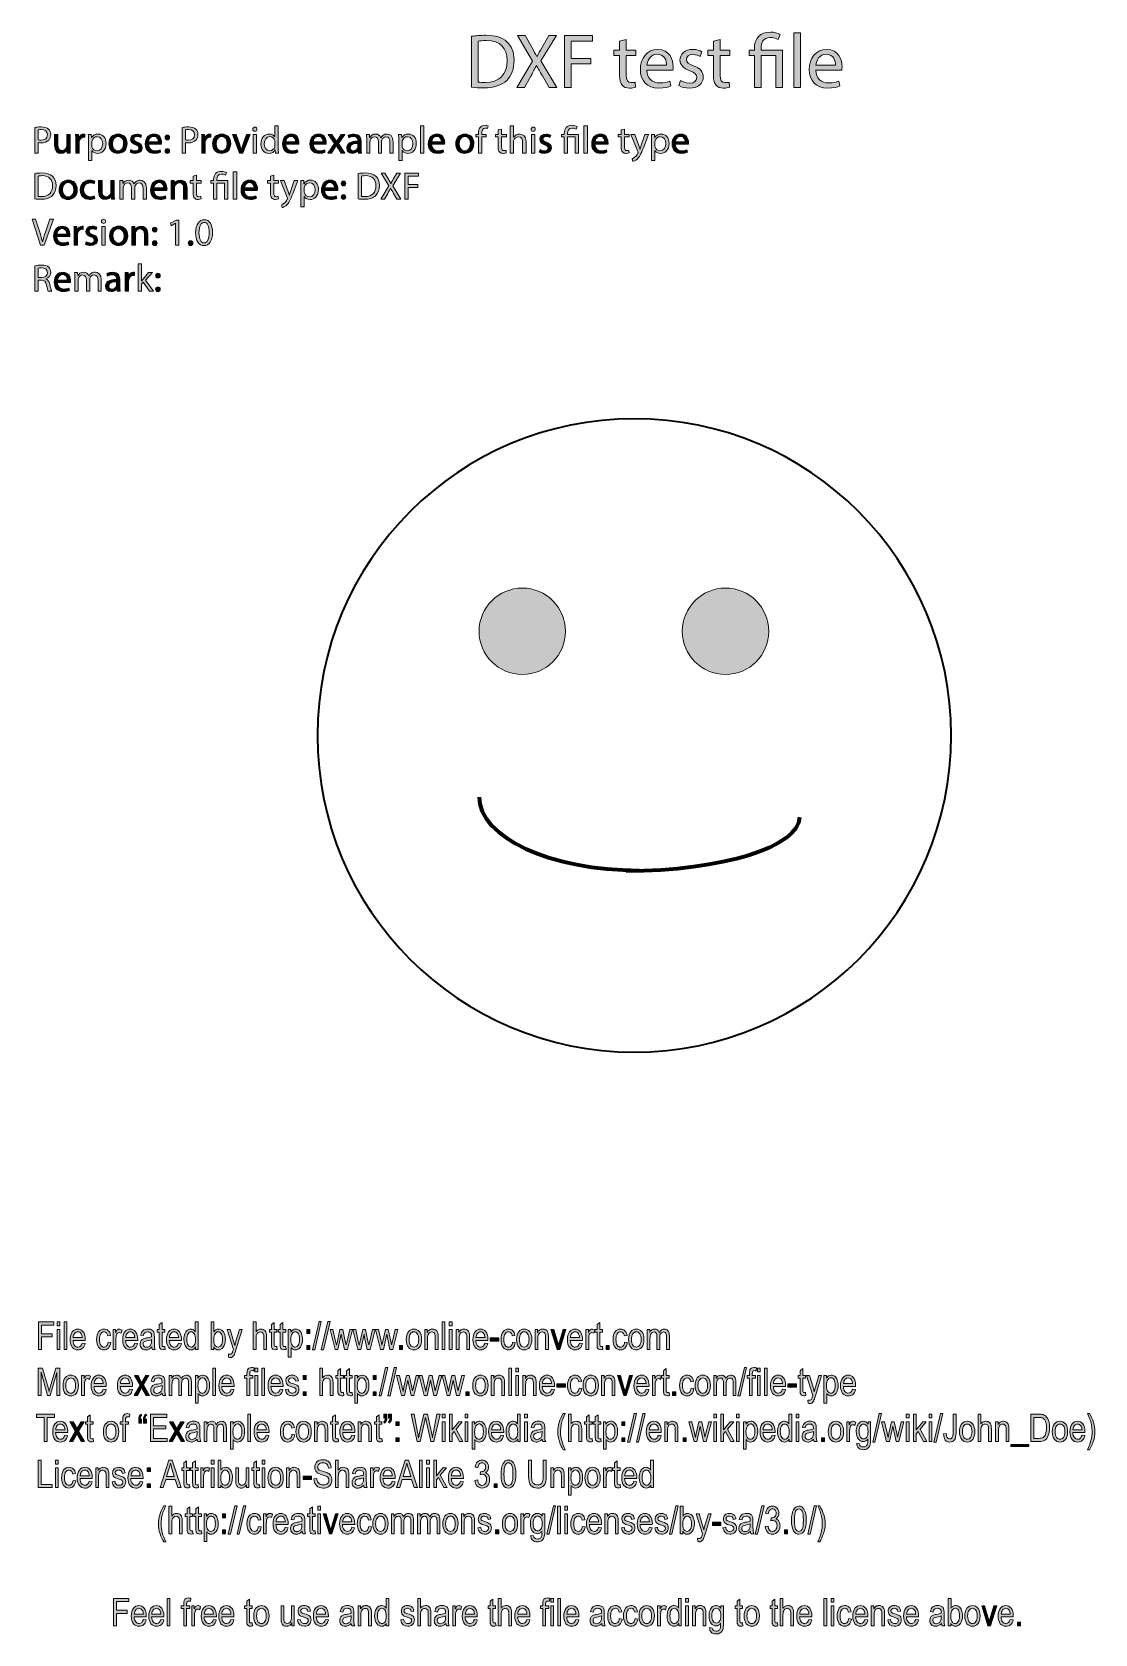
# Model space of a CAD drawing. Header units: inches. Extents: x 19 to 517, y 28 to 779.
import ezdxf

# ---------------------------------------------------------------- set-up
doc = ezdxf.new("R2010")
doc.units = ezdxf.units.IN
doc.header["$MEASUREMENT"] = 0
doc.layers.add('Layer 1', color=7, linetype='Continuous')

# ---------------------------------------------------------------- blocks, each defined once
blk = doc.blocks.new('block 2')
at = {"layer": 'Layer 1', "lineweight": 0}
blk.add_lwpolyline([(22.13, 161.68), (22.13, 174.56), (29.26, 174.56), (29.26, 173.04), (23.53, 173.04), (23.53, 169.05), (28.49, 169.05), (28.49, 167.53), (23.53, 167.53), (23.53, 161.68), (22.13, 161.68)], dxfattribs=at)
blk = doc.blocks.new('block 3')
at = {"layer": 'Layer 1', "true_color": 0x231f20}
h = blk.add_hatch(color=250, dxfattribs=at)
h.dxf.hatch_style = 2
h.paths.add_polyline_path([(22.13, 161.68), (22.13, 174.56), (29.26, 174.56), (29.26, 173.04), (23.53, 173.04), (23.53, 169.05), (28.49, 169.05), (28.49, 167.53), (23.53, 167.53), (23.53, 161.68)])
at = {"layer": 'Layer 1', "lineweight": 0}
blk.add_lwpolyline([(22.13, 161.68), (22.13, 174.56), (29.26, 174.56), (29.26, 173.04), (23.53, 173.04), (23.53, 169.05), (28.49, 169.05), (28.49, 167.53), (23.53, 167.53), (23.53, 161.68), (22.13, 161.68), (22.13, 161.68)], dxfattribs=at)
blk = doc.blocks.new('block 4')
at = {"layer": 'Layer 1', "lineweight": 0}
blk.add_lwpolyline([(30.87, 172.74), (30.87, 174.56), (32.16, 174.56), (32.16, 172.74), (30.87, 172.74)], dxfattribs=at)
blk = doc.blocks.new('block 5')
at = {"layer": 'Layer 1', "lineweight": 0}
blk.add_lwpolyline([(30.87, 161.68), (30.87, 171.01), (32.16, 171.01), (32.16, 161.68), (30.87, 161.68)], dxfattribs=at)
blk = doc.blocks.new('block 6')
at = {"layer": 'Layer 1', "true_color": 0x231f20}
h = blk.add_hatch(color=250, dxfattribs=at)
h.dxf.hatch_style = 2
h.paths.add_polyline_path([(30.87, 172.74), (30.87, 174.56), (32.16, 174.56), (32.16, 172.74)])
h.paths.add_polyline_path([(30.87, 161.68), (30.87, 171.01), (32.16, 171.01), (32.16, 161.68)])
at = {"layer": 'Layer 1', "lineweight": 0}
for points in [[(30.87, 172.74), (30.87, 174.56), (32.16, 174.56), (32.16, 172.74), (30.87, 172.74), (30.87, 172.74)], [(30.87, 161.68), (30.87, 171.01), (32.16, 171.01), (32.16, 161.68), (30.87, 161.68), (30.87, 161.68)]]:
    blk.add_lwpolyline(points, dxfattribs=at)
blk = doc.blocks.new('block 7')
at = {"layer": 'Layer 1', "lineweight": 0}
blk.add_lwpolyline([(34.1, 161.68), (34.1, 174.56), (35.39, 174.56), (35.39, 161.68), (34.1, 161.68)], dxfattribs=at)
blk = doc.blocks.new('block 8')
at = {"layer": 'Layer 1', "true_color": 0x231f20}
h = blk.add_hatch(color=250, dxfattribs=at)
h.dxf.hatch_style = 2
h.paths.add_polyline_path([(34.1, 161.68), (34.1, 174.56), (35.39, 174.56), (35.39, 161.68)])
at = {"layer": 'Layer 1', "lineweight": 0}
blk.add_lwpolyline([(34.1, 161.68), (34.1, 174.56), (35.39, 174.56), (35.39, 161.68), (34.1, 161.68), (34.1, 161.68)], dxfattribs=at)
blk = doc.blocks.new('block 9')
at = {"layer": 'Layer 1', "lineweight": 0}
blk.add_open_spline([(42.65, 164.68), (42.65, 164.68), (43.99, 164.48), (43.99, 164.48), (43.77, 163.48), (43.36, 162.73), (42.78, 162.22), (42.2, 161.72), (41.48, 161.46), (40.61, 161.46), (39.53, 161.46), (38.65, 161.88), (37.98, 162.7), (37.31, 163.52), (36.98, 164.71), (36.98, 166.26), (36.98, 167.88), (37.31, 169.1), (37.99, 169.95), (38.67, 170.8), (39.53, 171.22), (40.56, 171.22), (41.55, 171.22), (42.38, 170.8), (43.04, 169.97), (43.7, 169.14), (44.03, 167.94), (44.03, 166.36), (44.03, 166.36), (44.03, 165.94), (44.03, 165.94), (44.03, 165.94), (38.31, 165.94), (38.31, 165.94), (38.36, 164.89), (38.61, 164.1), (39.04, 163.57), (39.48, 163.03), (40, 162.77), (40.62, 162.77), (41.6, 162.77), (42.27, 163.4), (42.65, 164.68)], degree=3, knots=[0, 0, 0, 0, 1, 1, 1, 2, 2, 2, 3, 3, 3, 4, 4, 4, 5, 5, 5, 6, 6, 6, 7, 7, 7, 8, 8, 8, 9, 9, 9, 10, 10, 10, 11, 11, 11, 12, 12, 12, 13, 13, 13, 14, 14, 14, 14], dxfattribs=at)
blk = doc.blocks.new('block 10')
at = {"layer": 'Layer 1', "lineweight": 0}
blk.add_open_spline([(38.39, 167.24), (38.39, 167.24), (42.66, 167.24), (42.66, 167.24), (42.6, 168.05), (42.43, 168.65), (42.14, 169.05), (41.73, 169.63), (41.2, 169.92), (40.55, 169.92), (39.97, 169.92), (39.48, 169.68), (39.07, 169.2), (38.66, 168.71), (38.43, 168.06), (38.39, 167.24)], degree=3, knots=[0, 0, 0, 0, 1, 1, 1, 2, 2, 2, 3, 3, 3, 4, 4, 4, 5, 5, 5, 5], dxfattribs=at)
blk = doc.blocks.new('block 11')
at = {"layer": 'Layer 1', "true_color": 0x231f20}
h = blk.add_hatch(color=250, dxfattribs=at)
h.dxf.hatch_style = 2
edge = h.paths.add_edge_path()
edge.add_spline(control_points=[(42.65, 164.68), (42.65, 164.68), (43.99, 164.48), (43.99, 164.48), (43.77, 163.48), (43.36, 162.73), (42.78, 162.22), (42.2, 161.72), (41.48, 161.46), (40.61, 161.46), (39.53, 161.46), (38.65, 161.88), (37.98, 162.7), (37.31, 163.52), (36.98, 164.71), (36.98, 166.26), (36.98, 167.88), (37.31, 169.1), (37.99, 169.95), (38.67, 170.8), (39.53, 171.22), (40.56, 171.22), (41.55, 171.22), (42.38, 170.8), (43.04, 169.97), (43.7, 169.14), (44.03, 167.94), (44.03, 166.36), (44.03, 166.36), (44.03, 165.94), (44.03, 165.94), (44.03, 165.94), (38.31, 165.94), (38.31, 165.94), (38.36, 164.89), (38.61, 164.1), (39.04, 163.57), (39.48, 163.03), (40, 162.77), (40.62, 162.77), (41.6, 162.77), (42.27, 163.4), (42.65, 164.68)], knot_values=[0, 0, 0, 0, 1, 1, 1, 2, 2, 2, 3, 3, 3, 4, 4, 4, 5, 5, 5, 6, 6, 6, 7, 7, 7, 8, 8, 8, 9, 9, 9, 10, 10, 10, 11, 11, 11, 12, 12, 12, 13, 13, 13, 14, 14, 14, 14], degree=3, periodic=1)
edge = h.paths.add_edge_path()
edge.add_spline(control_points=[(38.39, 167.24), (38.39, 167.24), (42.66, 167.24), (42.66, 167.24), (42.6, 168.05), (42.43, 168.65), (42.14, 169.05), (41.73, 169.63), (41.2, 169.92), (40.55, 169.92), (39.97, 169.92), (39.48, 169.68), (39.07, 169.2), (38.66, 168.71), (38.43, 168.06), (38.39, 167.24)], knot_values=[0, 0, 0, 0, 1, 1, 1, 2, 2, 2, 3, 3, 3, 4, 4, 4, 5, 5, 5, 5], degree=3, periodic=1)
at = {"layer": 'Layer 1', "lineweight": 0}
for points, knots in [([(42.65, 164.68), (42.65, 164.68), (43.99, 164.48), (43.99, 164.48), (43.77, 163.48), (43.36, 162.73), (42.78, 162.22), (42.2, 161.72), (41.48, 161.46), (40.61, 161.46), (39.53, 161.46), (38.65, 161.88), (37.98, 162.7), (37.31, 163.52), (36.98, 164.71), (36.98, 166.26), (36.98, 167.88), (37.31, 169.1), (37.99, 169.95), (38.67, 170.8), (39.53, 171.22), (40.56, 171.22), (41.55, 171.22), (42.38, 170.8), (43.04, 169.97), (43.7, 169.14), (44.03, 167.94), (44.03, 166.36), (44.03, 166.36), (44.03, 165.94), (44.03, 165.94), (44.03, 165.94), (38.31, 165.94), (38.31, 165.94), (38.36, 164.89), (38.61, 164.1), (39.04, 163.57), (39.48, 163.03), (40, 162.77), (40.62, 162.77), (41.6, 162.77), (42.27, 163.4), (42.65, 164.68)], [0, 0, 0, 0, 1, 1, 1, 2, 2, 2, 3, 3, 3, 4, 4, 4, 5, 5, 5, 6, 6, 6, 7, 7, 7, 8, 8, 8, 9, 9, 9, 10, 10, 10, 11, 11, 11, 12, 12, 12, 13, 13, 13, 14, 14, 14, 14]), ([(38.39, 167.24), (38.39, 167.24), (42.66, 167.24), (42.66, 167.24), (42.6, 168.05), (42.43, 168.65), (42.14, 169.05), (41.73, 169.63), (41.2, 169.92), (40.55, 169.92), (39.97, 169.92), (39.48, 169.68), (39.07, 169.2), (38.66, 168.71), (38.43, 168.06), (38.39, 167.24)], [0, 0, 0, 0, 1, 1, 1, 2, 2, 2, 3, 3, 3, 4, 4, 4, 5, 5, 5, 5])]:
    blk.add_open_spline(points, degree=3, knots=knots, dxfattribs=at)
blk = doc.blocks.new('block 12')
at = {"layer": 'Layer 1', "lineweight": 0}
blk.add_open_spline([(54.75, 165.09), (54.75, 165.09), (56.02, 164.89), (56.02, 164.89), (55.88, 163.78), (55.51, 162.93), (54.92, 162.34), (54.33, 161.76), (53.62, 161.46), (52.8, 161.46), (51.79, 161.46), (50.97, 161.88), (50.32, 162.7), (49.67, 163.52), (49.35, 164.74), (49.35, 166.35), (49.35, 167.97), (49.68, 169.19), (50.33, 170), (50.98, 170.81), (51.82, 171.22), (52.85, 171.22), (53.64, 171.22), (54.31, 170.97), (54.85, 170.48), (55.39, 169.99), (55.74, 169.25), (55.89, 168.27), (55.89, 168.27), (54.63, 168.04), (54.63, 168.04), (54.51, 168.67), (54.3, 169.14), (53.99, 169.45), (53.69, 169.76), (53.32, 169.92), (52.89, 169.92), (52.25, 169.92), (51.73, 169.64), (51.31, 169.07), (50.89, 168.51), (50.68, 167.61), (50.68, 166.38), (50.68, 165.11), (50.88, 164.19), (51.28, 163.62), (51.68, 163.05), (52.2, 162.77), (52.82, 162.77), (53.32, 162.77), (53.74, 162.96), (54.08, 163.33), (54.43, 163.71), (54.65, 164.3), (54.75, 165.09)], degree=3, knots=[0, 0, 0, 0, 1, 1, 1, 2, 2, 2, 3, 3, 3, 4, 4, 4, 5, 5, 5, 6, 6, 6, 7, 7, 7, 8, 8, 8, 9, 9, 9, 10, 10, 10, 11, 11, 11, 12, 12, 12, 13, 13, 13, 14, 14, 14, 15, 15, 15, 16, 16, 16, 17, 17, 17, 18, 18, 18, 18], dxfattribs=at)
blk = doc.blocks.new('block 13')
at = {"layer": 'Layer 1', "true_color": 0x231f20}
h = blk.add_hatch(color=250, dxfattribs=at)
h.dxf.hatch_style = 2
edge = h.paths.add_edge_path()
edge.add_spline(control_points=[(54.75, 165.09), (54.75, 165.09), (56.02, 164.89), (56.02, 164.89), (55.88, 163.78), (55.51, 162.93), (54.92, 162.34), (54.33, 161.76), (53.62, 161.46), (52.8, 161.46), (51.79, 161.46), (50.97, 161.88), (50.32, 162.7), (49.67, 163.52), (49.35, 164.74), (49.35, 166.35), (49.35, 167.97), (49.68, 169.19), (50.33, 170), (50.98, 170.81), (51.82, 171.22), (52.85, 171.22), (53.64, 171.22), (54.31, 170.97), (54.85, 170.48), (55.39, 169.99), (55.74, 169.25), (55.89, 168.27), (55.89, 168.27), (54.63, 168.04), (54.63, 168.04), (54.51, 168.67), (54.3, 169.14), (53.99, 169.45), (53.69, 169.76), (53.32, 169.92), (52.89, 169.92), (52.25, 169.92), (51.73, 169.64), (51.31, 169.07), (50.89, 168.51), (50.68, 167.61), (50.68, 166.38), (50.68, 165.11), (50.88, 164.19), (51.28, 163.62), (51.68, 163.05), (52.2, 162.77), (52.82, 162.77), (53.32, 162.77), (53.74, 162.96), (54.08, 163.33), (54.43, 163.71), (54.65, 164.3), (54.75, 165.09)], knot_values=[0, 0, 0, 0, 1, 1, 1, 2, 2, 2, 3, 3, 3, 4, 4, 4, 5, 5, 5, 6, 6, 6, 7, 7, 7, 8, 8, 8, 9, 9, 9, 10, 10, 10, 11, 11, 11, 12, 12, 12, 13, 13, 13, 14, 14, 14, 15, 15, 15, 16, 16, 16, 17, 17, 17, 18, 18, 18, 18], degree=3, periodic=1)
at = {"layer": 'Layer 1', "lineweight": 0}
blk.add_open_spline([(54.75, 165.09), (54.75, 165.09), (56.02, 164.89), (56.02, 164.89), (55.88, 163.78), (55.51, 162.93), (54.92, 162.34), (54.33, 161.76), (53.62, 161.46), (52.8, 161.46), (51.79, 161.46), (50.97, 161.88), (50.32, 162.7), (49.67, 163.52), (49.35, 164.74), (49.35, 166.35), (49.35, 167.97), (49.68, 169.19), (50.33, 170), (50.98, 170.81), (51.82, 171.22), (52.85, 171.22), (53.64, 171.22), (54.31, 170.97), (54.85, 170.48), (55.39, 169.99), (55.74, 169.25), (55.89, 168.27), (55.89, 168.27), (54.63, 168.04), (54.63, 168.04), (54.51, 168.67), (54.3, 169.14), (53.99, 169.45), (53.69, 169.76), (53.32, 169.92), (52.89, 169.92), (52.25, 169.92), (51.73, 169.64), (51.31, 169.07), (50.89, 168.51), (50.68, 167.61), (50.68, 166.38), (50.68, 165.11), (50.88, 164.19), (51.28, 163.62), (51.68, 163.05), (52.2, 162.77), (52.82, 162.77), (53.32, 162.77), (53.74, 162.96), (54.08, 163.33), (54.43, 163.71), (54.65, 164.3), (54.75, 165.09)], degree=3, knots=[0, 0, 0, 0, 1, 1, 1, 2, 2, 2, 3, 3, 3, 4, 4, 4, 5, 5, 5, 6, 6, 6, 7, 7, 7, 8, 8, 8, 9, 9, 9, 10, 10, 10, 11, 11, 11, 12, 12, 12, 13, 13, 13, 14, 14, 14, 15, 15, 15, 16, 16, 16, 17, 17, 17, 18, 18, 18, 18], dxfattribs=at)
blk = doc.blocks.new('block 14')
at = {"layer": 'Layer 1', "lineweight": 0}
blk.add_open_spline([(57.12, 161.68), (57.12, 161.68), (57.12, 171.01), (57.12, 171.01), (57.12, 171.01), (58.29, 171.01), (58.29, 171.01), (58.29, 171.01), (58.29, 169.59), (58.29, 169.59), (58.59, 170.25), (58.86, 170.69), (59.11, 170.9), (59.36, 171.11), (59.64, 171.22), (59.95, 171.22), (60.38, 171.22), (60.83, 171.05), (61.28, 170.71), (61.28, 170.71), (60.84, 169.24), (60.84, 169.24), (60.52, 169.47), (60.2, 169.59), (59.9, 169.59), (59.62, 169.59), (59.37, 169.49), (59.14, 169.3), (58.91, 169.1), (58.75, 168.83), (58.66, 168.49), (58.49, 167.88), (58.41, 167.24), (58.41, 166.56), (58.41, 166.56), (58.41, 161.68), (58.41, 161.68), (58.41, 161.68), (57.12, 161.68), (57.12, 161.68)], degree=3, knots=[0, 0, 0, 0, 1, 1, 1, 2, 2, 2, 3, 3, 3, 4, 4, 4, 5, 5, 5, 6, 6, 6, 7, 7, 7, 8, 8, 8, 9, 9, 9, 10, 10, 10, 11, 11, 11, 12, 12, 12, 13, 13, 13, 13], dxfattribs=at)
blk = doc.blocks.new('block 15')
at = {"layer": 'Layer 1', "true_color": 0x231f20}
h = blk.add_hatch(color=250, dxfattribs=at)
h.dxf.hatch_style = 2
edge = h.paths.add_edge_path()
edge.add_spline(control_points=[(57.12, 161.68), (57.12, 161.68), (57.12, 171.01), (57.12, 171.01), (57.12, 171.01), (58.29, 171.01), (58.29, 171.01), (58.29, 171.01), (58.29, 169.59), (58.29, 169.59), (58.59, 170.25), (58.86, 170.69), (59.11, 170.9), (59.36, 171.11), (59.64, 171.22), (59.95, 171.22), (60.38, 171.22), (60.83, 171.05), (61.28, 170.71), (61.28, 170.71), (60.84, 169.24), (60.84, 169.24), (60.52, 169.47), (60.2, 169.59), (59.9, 169.59), (59.62, 169.59), (59.37, 169.49), (59.14, 169.3), (58.91, 169.1), (58.75, 168.83), (58.66, 168.49), (58.49, 167.88), (58.41, 167.24), (58.41, 166.56), (58.41, 166.56), (58.41, 161.68), (58.41, 161.68), (58.41, 161.68), (57.12, 161.68), (57.12, 161.68)], knot_values=[0, 0, 0, 0, 1, 1, 1, 2, 2, 2, 3, 3, 3, 4, 4, 4, 5, 5, 5, 6, 6, 6, 7, 7, 7, 8, 8, 8, 9, 9, 9, 10, 10, 10, 11, 11, 11, 12, 12, 12, 13, 13, 13, 13], degree=3, periodic=1)
at = {"layer": 'Layer 1', "lineweight": 0}
blk.add_open_spline([(57.12, 161.68), (57.12, 161.68), (57.12, 171.01), (57.12, 171.01), (57.12, 171.01), (58.29, 171.01), (58.29, 171.01), (58.29, 171.01), (58.29, 169.59), (58.29, 169.59), (58.59, 170.25), (58.86, 170.69), (59.11, 170.9), (59.36, 171.11), (59.64, 171.22), (59.95, 171.22), (60.38, 171.22), (60.83, 171.05), (61.28, 170.71), (61.28, 170.71), (60.84, 169.24), (60.84, 169.24), (60.52, 169.47), (60.2, 169.59), (59.9, 169.59), (59.62, 169.59), (59.37, 169.49), (59.14, 169.3), (58.91, 169.1), (58.75, 168.83), (58.66, 168.49), (58.49, 167.88), (58.41, 167.24), (58.41, 166.56), (58.41, 166.56), (58.41, 161.68), (58.41, 161.68), (58.41, 161.68), (57.12, 161.68), (57.12, 161.68)], degree=3, knots=[0, 0, 0, 0, 1, 1, 1, 2, 2, 2, 3, 3, 3, 4, 4, 4, 5, 5, 5, 6, 6, 6, 7, 7, 7, 8, 8, 8, 9, 9, 9, 10, 10, 10, 11, 11, 11, 12, 12, 12, 13, 13, 13, 13], dxfattribs=at)
blk = doc.blocks.new('block 16')
at = {"layer": 'Layer 1', "lineweight": 0}
blk.add_open_spline([(67.26, 164.68), (67.26, 164.68), (68.6, 164.48), (68.6, 164.48), (68.38, 163.48), (67.97, 162.73), (67.39, 162.22), (66.81, 161.72), (66.09, 161.46), (65.22, 161.46), (64.14, 161.46), (63.26, 161.88), (62.59, 162.7), (61.92, 163.52), (61.59, 164.71), (61.59, 166.26), (61.59, 167.88), (61.92, 169.1), (62.6, 169.95), (63.28, 170.8), (64.13, 171.22), (65.17, 171.22), (66.16, 171.22), (66.99, 170.8), (67.65, 169.97), (68.31, 169.14), (68.64, 167.94), (68.64, 166.36), (68.64, 166.36), (68.63, 165.94), (68.63, 165.94), (68.63, 165.94), (62.92, 165.94), (62.92, 165.94), (62.97, 164.89), (63.22, 164.1), (63.65, 163.57), (64.08, 163.03), (64.61, 162.77), (65.23, 162.77), (66.21, 162.77), (66.88, 163.4), (67.26, 164.68)], degree=3, knots=[0, 0, 0, 0, 1, 1, 1, 2, 2, 2, 3, 3, 3, 4, 4, 4, 5, 5, 5, 6, 6, 6, 7, 7, 7, 8, 8, 8, 9, 9, 9, 10, 10, 10, 11, 11, 11, 12, 12, 12, 13, 13, 13, 14, 14, 14, 14], dxfattribs=at)
blk = doc.blocks.new('block 17')
at = {"layer": 'Layer 1', "lineweight": 0}
blk.add_open_spline([(63, 167.24), (63, 167.24), (67.27, 167.24), (67.27, 167.24), (67.21, 168.05), (67.04, 168.65), (66.75, 169.05), (66.34, 169.63), (65.81, 169.92), (65.16, 169.92), (64.58, 169.92), (64.09, 169.68), (63.68, 169.2), (63.27, 168.71), (63.04, 168.06), (63, 167.24)], degree=3, knots=[0, 0, 0, 0, 1, 1, 1, 2, 2, 2, 3, 3, 3, 4, 4, 4, 5, 5, 5, 5], dxfattribs=at)
blk = doc.blocks.new('block 18')
at = {"layer": 'Layer 1', "true_color": 0x231f20}
h = blk.add_hatch(color=250, dxfattribs=at)
h.dxf.hatch_style = 2
edge = h.paths.add_edge_path()
edge.add_spline(control_points=[(67.26, 164.68), (67.26, 164.68), (68.6, 164.48), (68.6, 164.48), (68.38, 163.48), (67.97, 162.73), (67.39, 162.22), (66.81, 161.72), (66.09, 161.46), (65.22, 161.46), (64.14, 161.46), (63.26, 161.88), (62.59, 162.7), (61.92, 163.52), (61.59, 164.71), (61.59, 166.26), (61.59, 167.88), (61.92, 169.1), (62.6, 169.95), (63.28, 170.8), (64.13, 171.22), (65.17, 171.22), (66.16, 171.22), (66.99, 170.8), (67.65, 169.97), (68.31, 169.14), (68.64, 167.94), (68.64, 166.36), (68.64, 166.36), (68.63, 165.94), (68.63, 165.94), (68.63, 165.94), (62.92, 165.94), (62.92, 165.94), (62.97, 164.89), (63.22, 164.1), (63.65, 163.57), (64.08, 163.03), (64.61, 162.77), (65.23, 162.77), (66.21, 162.77), (66.88, 163.4), (67.26, 164.68)], knot_values=[0, 0, 0, 0, 1, 1, 1, 2, 2, 2, 3, 3, 3, 4, 4, 4, 5, 5, 5, 6, 6, 6, 7, 7, 7, 8, 8, 8, 9, 9, 9, 10, 10, 10, 11, 11, 11, 12, 12, 12, 13, 13, 13, 14, 14, 14, 14], degree=3, periodic=1)
edge = h.paths.add_edge_path()
edge.add_spline(control_points=[(63, 167.24), (63, 167.24), (67.27, 167.24), (67.27, 167.24), (67.21, 168.05), (67.04, 168.65), (66.75, 169.05), (66.34, 169.63), (65.81, 169.92), (65.16, 169.92), (64.58, 169.92), (64.09, 169.68), (63.68, 169.2), (63.27, 168.71), (63.04, 168.06), (63, 167.24)], knot_values=[0, 0, 0, 0, 1, 1, 1, 2, 2, 2, 3, 3, 3, 4, 4, 4, 5, 5, 5, 5], degree=3, periodic=1)
at = {"layer": 'Layer 1', "lineweight": 0}
for points, knots in [([(67.26, 164.68), (67.26, 164.68), (68.6, 164.48), (68.6, 164.48), (68.38, 163.48), (67.97, 162.73), (67.39, 162.22), (66.81, 161.72), (66.09, 161.46), (65.22, 161.46), (64.14, 161.46), (63.26, 161.88), (62.59, 162.7), (61.92, 163.52), (61.59, 164.71), (61.59, 166.26), (61.59, 167.88), (61.92, 169.1), (62.6, 169.95), (63.28, 170.8), (64.13, 171.22), (65.17, 171.22), (66.16, 171.22), (66.99, 170.8), (67.65, 169.97), (68.31, 169.14), (68.64, 167.94), (68.64, 166.36), (68.64, 166.36), (68.63, 165.94), (68.63, 165.94), (68.63, 165.94), (62.92, 165.94), (62.92, 165.94), (62.97, 164.89), (63.22, 164.1), (63.65, 163.57), (64.08, 163.03), (64.61, 162.77), (65.23, 162.77), (66.21, 162.77), (66.88, 163.4), (67.26, 164.68)], [0, 0, 0, 0, 1, 1, 1, 2, 2, 2, 3, 3, 3, 4, 4, 4, 5, 5, 5, 6, 6, 6, 7, 7, 7, 8, 8, 8, 9, 9, 9, 10, 10, 10, 11, 11, 11, 12, 12, 12, 13, 13, 13, 14, 14, 14, 14]), ([(63, 167.24), (63, 167.24), (67.27, 167.24), (67.27, 167.24), (67.21, 168.05), (67.04, 168.65), (66.75, 169.05), (66.34, 169.63), (65.81, 169.92), (65.16, 169.92), (64.58, 169.92), (64.09, 169.68), (63.68, 169.2), (63.27, 168.71), (63.04, 168.06), (63, 167.24)], [0, 0, 0, 0, 1, 1, 1, 2, 2, 2, 3, 3, 3, 4, 4, 4, 5, 5, 5, 5])]:
    blk.add_open_spline(points, degree=3, knots=knots, dxfattribs=at)
blk = doc.blocks.new('block 19')
at = {"layer": 'Layer 1', "lineweight": 0}
blk.add_open_spline([(75.23, 162.83), (74.79, 162.38), (74.34, 162.04), (73.87, 161.81), (73.4, 161.58), (72.92, 161.46), (72.41, 161.46), (71.62, 161.46), (70.98, 161.71), (70.51, 162.19), (70.03, 162.67), (69.79, 163.31), (69.79, 164.13), (69.79, 164.67), (69.91, 165.14), (70.13, 165.56), (70.35, 165.98), (70.66, 166.3), (71.04, 166.54), (71.43, 166.77), (72.02, 166.94), (72.8, 167.05), (73.86, 167.21), (74.63, 167.39), (75.12, 167.61), (75.12, 167.61), (75.13, 168.01), (75.13, 168.01), (75.13, 168.65), (75.02, 169.1), (74.79, 169.36), (74.46, 169.73), (73.97, 169.92), (73.3, 169.92), (72.7, 169.92), (72.25, 169.79), (71.95, 169.54), (71.65, 169.29), (71.43, 168.82), (71.29, 168.14), (71.29, 168.14), (70.01, 168.35), (70.01, 168.35), (70.2, 169.35), (70.56, 170.08), (71.12, 170.54), (71.67, 170.99), (72.46, 171.22), (73.49, 171.22), (74.3, 171.22), (74.93, 171.07), (75.38, 170.77), (75.84, 170.47), (76.13, 170.09), (76.25, 169.65), (76.37, 169.2), (76.43, 168.55), (76.43, 167.7), (76.43, 167.7), (76.43, 165.59), (76.43, 165.59), (76.43, 164.11), (76.46, 163.18), (76.51, 162.8), (76.57, 162.41), (76.68, 162.04), (76.84, 161.68), (76.84, 161.68), (75.49, 161.68), (75.49, 161.68), (75.36, 162), (75.27, 162.38), (75.23, 162.83)], degree=3, knots=[0, 0, 0, 0, 1, 1, 1, 2, 2, 2, 3, 3, 3, 4, 4, 4, 5, 5, 5, 6, 6, 6, 7, 7, 7, 8, 8, 8, 9, 9, 9, 10, 10, 10, 11, 11, 11, 12, 12, 12, 13, 13, 13, 14, 14, 14, 15, 15, 15, 16, 16, 16, 17, 17, 17, 18, 18, 18, 19, 19, 19, 20, 20, 20, 21, 21, 21, 22, 22, 22, 23, 23, 23, 24, 24, 24, 24], dxfattribs=at)
blk = doc.blocks.new('block 20')
at = {"layer": 'Layer 1', "lineweight": 0}
blk.add_open_spline([(75.12, 166.36), (74.65, 166.13), (73.94, 165.93), (73, 165.76), (72.46, 165.67), (72.08, 165.56), (71.86, 165.44), (71.64, 165.32), (71.47, 165.15), (71.35, 164.93), (71.23, 164.71), (71.17, 164.46), (71.17, 164.17), (71.17, 163.73), (71.31, 163.37), (71.59, 163.1), (71.86, 162.84), (72.24, 162.7), (72.73, 162.7), (73.19, 162.7), (73.61, 162.82), (73.99, 163.06), (74.37, 163.3), (74.65, 163.63), (74.84, 164.03), (75.03, 164.43), (75.12, 165.01), (75.12, 165.78), (75.12, 165.78), (75.12, 166.36), (75.12, 166.36)], degree=3, knots=[0, 0, 0, 0, 1, 1, 1, 2, 2, 2, 3, 3, 3, 4, 4, 4, 5, 5, 5, 6, 6, 6, 7, 7, 7, 8, 8, 8, 9, 9, 9, 10, 10, 10, 10], dxfattribs=at)
blk = doc.blocks.new('block 21')
at = {"layer": 'Layer 1', "true_color": 0x231f20}
h = blk.add_hatch(color=250, dxfattribs=at)
h.dxf.hatch_style = 2
edge = h.paths.add_edge_path()
edge.add_spline(control_points=[(75.23, 162.83), (74.79, 162.38), (74.34, 162.04), (73.87, 161.81), (73.4, 161.58), (72.92, 161.46), (72.41, 161.46), (71.62, 161.46), (70.98, 161.71), (70.51, 162.19), (70.03, 162.67), (69.79, 163.31), (69.79, 164.13), (69.79, 164.67), (69.91, 165.14), (70.13, 165.56), (70.35, 165.98), (70.66, 166.3), (71.04, 166.54), (71.43, 166.77), (72.02, 166.94), (72.8, 167.05), (73.86, 167.21), (74.63, 167.39), (75.12, 167.61), (75.12, 167.61), (75.13, 168.01), (75.13, 168.01), (75.13, 168.65), (75.02, 169.1), (74.79, 169.36), (74.46, 169.73), (73.97, 169.92), (73.3, 169.92), (72.7, 169.92), (72.25, 169.79), (71.95, 169.54), (71.65, 169.29), (71.43, 168.82), (71.29, 168.14), (71.29, 168.14), (70.01, 168.35), (70.01, 168.35), (70.2, 169.35), (70.56, 170.08), (71.12, 170.54), (71.67, 170.99), (72.46, 171.22), (73.49, 171.22), (74.3, 171.22), (74.93, 171.07), (75.38, 170.77), (75.84, 170.47), (76.13, 170.09), (76.25, 169.65), (76.37, 169.2), (76.43, 168.55), (76.43, 167.7), (76.43, 167.7), (76.43, 165.59), (76.43, 165.59), (76.43, 164.11), (76.46, 163.18), (76.51, 162.8), (76.57, 162.41), (76.68, 162.04), (76.84, 161.68), (76.84, 161.68), (75.49, 161.68), (75.49, 161.68), (75.36, 162), (75.27, 162.38), (75.23, 162.83)], knot_values=[0, 0, 0, 0, 1, 1, 1, 2, 2, 2, 3, 3, 3, 4, 4, 4, 5, 5, 5, 6, 6, 6, 7, 7, 7, 8, 8, 8, 9, 9, 9, 10, 10, 10, 11, 11, 11, 12, 12, 12, 13, 13, 13, 14, 14, 14, 15, 15, 15, 16, 16, 16, 17, 17, 17, 18, 18, 18, 19, 19, 19, 20, 20, 20, 21, 21, 21, 22, 22, 22, 23, 23, 23, 24, 24, 24, 24], degree=3, periodic=1)
edge = h.paths.add_edge_path()
edge.add_spline(control_points=[(75.12, 166.36), (74.65, 166.13), (73.94, 165.93), (73, 165.76), (72.46, 165.67), (72.08, 165.56), (71.86, 165.44), (71.64, 165.32), (71.47, 165.15), (71.35, 164.93), (71.23, 164.71), (71.17, 164.46), (71.17, 164.17), (71.17, 163.73), (71.31, 163.37), (71.59, 163.1), (71.86, 162.84), (72.24, 162.7), (72.73, 162.7), (73.19, 162.7), (73.61, 162.82), (73.99, 163.06), (74.37, 163.3), (74.65, 163.63), (74.84, 164.03), (75.03, 164.43), (75.12, 165.01), (75.12, 165.78), (75.12, 165.78), (75.12, 166.36), (75.12, 166.36)], knot_values=[0, 0, 0, 0, 1, 1, 1, 2, 2, 2, 3, 3, 3, 4, 4, 4, 5, 5, 5, 6, 6, 6, 7, 7, 7, 8, 8, 8, 9, 9, 9, 10, 10, 10, 10], degree=3, periodic=1)
at = {"layer": 'Layer 1', "lineweight": 0}
for points, knots in [([(75.23, 162.83), (74.79, 162.38), (74.34, 162.04), (73.87, 161.81), (73.4, 161.58), (72.92, 161.46), (72.41, 161.46), (71.62, 161.46), (70.98, 161.71), (70.51, 162.19), (70.03, 162.67), (69.79, 163.31), (69.79, 164.13), (69.79, 164.67), (69.91, 165.14), (70.13, 165.56), (70.35, 165.98), (70.66, 166.3), (71.04, 166.54), (71.43, 166.77), (72.02, 166.94), (72.8, 167.05), (73.86, 167.21), (74.63, 167.39), (75.12, 167.61), (75.12, 167.61), (75.13, 168.01), (75.13, 168.01), (75.13, 168.65), (75.02, 169.1), (74.79, 169.36), (74.46, 169.73), (73.97, 169.92), (73.3, 169.92), (72.7, 169.92), (72.25, 169.79), (71.95, 169.54), (71.65, 169.29), (71.43, 168.82), (71.29, 168.14), (71.29, 168.14), (70.01, 168.35), (70.01, 168.35), (70.2, 169.35), (70.56, 170.08), (71.12, 170.54), (71.67, 170.99), (72.46, 171.22), (73.49, 171.22), (74.3, 171.22), (74.93, 171.07), (75.38, 170.77), (75.84, 170.47), (76.13, 170.09), (76.25, 169.65), (76.37, 169.2), (76.43, 168.55), (76.43, 167.7), (76.43, 167.7), (76.43, 165.59), (76.43, 165.59), (76.43, 164.11), (76.46, 163.18), (76.51, 162.8), (76.57, 162.41), (76.68, 162.04), (76.84, 161.68), (76.84, 161.68), (75.49, 161.68), (75.49, 161.68), (75.36, 162), (75.27, 162.38), (75.23, 162.83)], [0, 0, 0, 0, 1, 1, 1, 2, 2, 2, 3, 3, 3, 4, 4, 4, 5, 5, 5, 6, 6, 6, 7, 7, 7, 8, 8, 8, 9, 9, 9, 10, 10, 10, 11, 11, 11, 12, 12, 12, 13, 13, 13, 14, 14, 14, 15, 15, 15, 16, 16, 16, 17, 17, 17, 18, 18, 18, 19, 19, 19, 20, 20, 20, 21, 21, 21, 22, 22, 22, 23, 23, 23, 24, 24, 24, 24]), ([(75.12, 166.36), (74.65, 166.13), (73.94, 165.93), (73, 165.76), (72.46, 165.67), (72.08, 165.56), (71.86, 165.44), (71.64, 165.32), (71.47, 165.15), (71.35, 164.93), (71.23, 164.71), (71.17, 164.46), (71.17, 164.17), (71.17, 163.73), (71.31, 163.37), (71.59, 163.1), (71.86, 162.84), (72.24, 162.7), (72.73, 162.7), (73.19, 162.7), (73.61, 162.82), (73.99, 163.06), (74.37, 163.3), (74.65, 163.63), (74.84, 164.03), (75.03, 164.43), (75.12, 165.01), (75.12, 165.78), (75.12, 165.78), (75.12, 166.36), (75.12, 166.36)], [0, 0, 0, 0, 1, 1, 1, 2, 2, 2, 3, 3, 3, 4, 4, 4, 5, 5, 5, 6, 6, 6, 7, 7, 7, 8, 8, 8, 9, 9, 9, 10, 10, 10, 10])]:
    blk.add_open_spline(points, degree=3, knots=knots, dxfattribs=at)
blk = doc.blocks.new('block 22')
at = {"layer": 'Layer 1', "lineweight": 0}
blk.add_open_spline([(81.33, 163.09), (81.33, 163.09), (81.51, 161.69), (81.51, 161.69), (81.15, 161.6), (80.83, 161.55), (80.54, 161.55), (80.09, 161.55), (79.73, 161.64), (79.45, 161.82), (79.18, 162), (78.99, 162.24), (78.89, 162.55), (78.78, 162.87), (78.73, 163.48), (78.73, 164.41), (78.73, 164.41), (78.73, 169.78), (78.73, 169.78), (78.73, 169.78), (77.78, 169.78), (77.78, 169.78), (77.78, 169.78), (77.78, 171.01), (77.78, 171.01), (77.78, 171.01), (78.73, 171.01), (78.73, 171.01), (78.73, 171.01), (78.73, 173.32), (78.73, 173.32), (78.73, 173.32), (80.03, 174.27), (80.03, 174.27), (80.03, 174.27), (80.03, 171.01), (80.03, 171.01), (80.03, 171.01), (81.33, 171.01), (81.33, 171.01), (81.33, 171.01), (81.33, 169.78), (81.33, 169.78), (81.33, 169.78), (80.03, 169.78), (80.03, 169.78), (80.03, 169.78), (80.03, 164.32), (80.03, 164.32), (80.03, 163.82), (80.06, 163.49), (80.14, 163.35), (80.25, 163.13), (80.46, 163.03), (80.76, 163.03), (80.91, 163.03), (81.1, 163.05), (81.33, 163.09)], degree=3, knots=[0, 0, 0, 0, 1, 1, 1, 2, 2, 2, 3, 3, 3, 4, 4, 4, 5, 5, 5, 6, 6, 6, 7, 7, 7, 8, 8, 8, 9, 9, 9, 10, 10, 10, 11, 11, 11, 12, 12, 12, 13, 13, 13, 14, 14, 14, 15, 15, 15, 16, 16, 16, 17, 17, 17, 18, 18, 18, 19, 19, 19, 19], dxfattribs=at)
blk = doc.blocks.new('block 23')
at = {"layer": 'Layer 1', "true_color": 0x231f20}
h = blk.add_hatch(color=250, dxfattribs=at)
h.dxf.hatch_style = 2
edge = h.paths.add_edge_path()
edge.add_spline(control_points=[(81.33, 163.09), (81.33, 163.09), (81.51, 161.69), (81.51, 161.69), (81.15, 161.6), (80.83, 161.55), (80.54, 161.55), (80.09, 161.55), (79.73, 161.64), (79.45, 161.82), (79.18, 162), (78.99, 162.24), (78.89, 162.55), (78.78, 162.87), (78.73, 163.48), (78.73, 164.41), (78.73, 164.41), (78.73, 169.78), (78.73, 169.78), (78.73, 169.78), (77.78, 169.78), (77.78, 169.78), (77.78, 169.78), (77.78, 171.01), (77.78, 171.01), (77.78, 171.01), (78.73, 171.01), (78.73, 171.01), (78.73, 171.01), (78.73, 173.32), (78.73, 173.32), (78.73, 173.32), (80.03, 174.27), (80.03, 174.27), (80.03, 174.27), (80.03, 171.01), (80.03, 171.01), (80.03, 171.01), (81.33, 171.01), (81.33, 171.01), (81.33, 171.01), (81.33, 169.78), (81.33, 169.78), (81.33, 169.78), (80.03, 169.78), (80.03, 169.78), (80.03, 169.78), (80.03, 164.32), (80.03, 164.32), (80.03, 163.82), (80.06, 163.49), (80.14, 163.35), (80.25, 163.13), (80.46, 163.03), (80.76, 163.03), (80.91, 163.03), (81.1, 163.05), (81.33, 163.09)], knot_values=[0, 0, 0, 0, 1, 1, 1, 2, 2, 2, 3, 3, 3, 4, 4, 4, 5, 5, 5, 6, 6, 6, 7, 7, 7, 8, 8, 8, 9, 9, 9, 10, 10, 10, 11, 11, 11, 12, 12, 12, 13, 13, 13, 14, 14, 14, 15, 15, 15, 16, 16, 16, 17, 17, 17, 18, 18, 18, 19, 19, 19, 19], degree=3, periodic=1)
at = {"layer": 'Layer 1', "lineweight": 0}
blk.add_open_spline([(81.33, 163.09), (81.33, 163.09), (81.51, 161.69), (81.51, 161.69), (81.15, 161.6), (80.83, 161.55), (80.54, 161.55), (80.09, 161.55), (79.73, 161.64), (79.45, 161.82), (79.18, 162), (78.99, 162.24), (78.89, 162.55), (78.78, 162.87), (78.73, 163.48), (78.73, 164.41), (78.73, 164.41), (78.73, 169.78), (78.73, 169.78), (78.73, 169.78), (77.78, 169.78), (77.78, 169.78), (77.78, 169.78), (77.78, 171.01), (77.78, 171.01), (77.78, 171.01), (78.73, 171.01), (78.73, 171.01), (78.73, 171.01), (78.73, 173.32), (78.73, 173.32), (78.73, 173.32), (80.03, 174.27), (80.03, 174.27), (80.03, 174.27), (80.03, 171.01), (80.03, 171.01), (80.03, 171.01), (81.33, 171.01), (81.33, 171.01), (81.33, 171.01), (81.33, 169.78), (81.33, 169.78), (81.33, 169.78), (80.03, 169.78), (80.03, 169.78), (80.03, 169.78), (80.03, 164.32), (80.03, 164.32), (80.03, 163.82), (80.06, 163.49), (80.14, 163.35), (80.25, 163.13), (80.46, 163.03), (80.76, 163.03), (80.91, 163.03), (81.1, 163.05), (81.33, 163.09)], degree=3, knots=[0, 0, 0, 0, 1, 1, 1, 2, 2, 2, 3, 3, 3, 4, 4, 4, 5, 5, 5, 6, 6, 6, 7, 7, 7, 8, 8, 8, 9, 9, 9, 10, 10, 10, 11, 11, 11, 12, 12, 12, 13, 13, 13, 14, 14, 14, 15, 15, 15, 16, 16, 16, 17, 17, 17, 18, 18, 18, 19, 19, 19, 19], dxfattribs=at)
blk = doc.blocks.new('block 24')
at = {"layer": 'Layer 1', "lineweight": 0}
blk.add_open_spline([(87.79, 164.68), (87.79, 164.68), (89.12, 164.48), (89.12, 164.48), (88.9, 163.48), (88.5, 162.73), (87.91, 162.22), (87.33, 161.72), (86.61, 161.46), (85.75, 161.46), (84.66, 161.46), (83.79, 161.88), (83.11, 162.7), (82.44, 163.52), (82.11, 164.71), (82.11, 166.26), (82.11, 167.88), (82.45, 169.1), (83.12, 169.95), (83.8, 170.8), (84.66, 171.22), (85.69, 171.22), (86.68, 171.22), (87.51, 170.8), (88.17, 169.97), (88.83, 169.14), (89.17, 167.94), (89.17, 166.36), (89.17, 166.36), (89.16, 165.94), (89.16, 165.94), (89.16, 165.94), (83.44, 165.94), (83.44, 165.94), (83.5, 164.89), (83.74, 164.1), (84.17, 163.57), (84.61, 163.03), (85.13, 162.77), (85.76, 162.77), (86.73, 162.77), (87.4, 163.4), (87.79, 164.68)], degree=3, knots=[0, 0, 0, 0, 1, 1, 1, 2, 2, 2, 3, 3, 3, 4, 4, 4, 5, 5, 5, 6, 6, 6, 7, 7, 7, 8, 8, 8, 9, 9, 9, 10, 10, 10, 11, 11, 11, 12, 12, 12, 13, 13, 13, 14, 14, 14, 14], dxfattribs=at)
blk = doc.blocks.new('block 25')
at = {"layer": 'Layer 1', "lineweight": 0}
blk.add_open_spline([(83.52, 167.24), (83.52, 167.24), (87.79, 167.24), (87.79, 167.24), (87.74, 168.05), (87.56, 168.65), (87.28, 169.05), (86.86, 169.63), (86.33, 169.92), (85.69, 169.92), (85.11, 169.92), (84.61, 169.68), (84.2, 169.2), (83.79, 168.71), (83.56, 168.06), (83.52, 167.24)], degree=3, knots=[0, 0, 0, 0, 1, 1, 1, 2, 2, 2, 3, 3, 3, 4, 4, 4, 5, 5, 5, 5], dxfattribs=at)
blk = doc.blocks.new('block 26')
at = {"layer": 'Layer 1', "true_color": 0x231f20}
h = blk.add_hatch(color=250, dxfattribs=at)
h.dxf.hatch_style = 2
edge = h.paths.add_edge_path()
edge.add_spline(control_points=[(87.79, 164.68), (87.79, 164.68), (89.12, 164.48), (89.12, 164.48), (88.9, 163.48), (88.5, 162.73), (87.91, 162.22), (87.33, 161.72), (86.61, 161.46), (85.75, 161.46), (84.66, 161.46), (83.79, 161.88), (83.11, 162.7), (82.44, 163.52), (82.11, 164.71), (82.11, 166.26), (82.11, 167.88), (82.45, 169.1), (83.12, 169.95), (83.8, 170.8), (84.66, 171.22), (85.69, 171.22), (86.68, 171.22), (87.51, 170.8), (88.17, 169.97), (88.83, 169.14), (89.17, 167.94), (89.17, 166.36), (89.17, 166.36), (89.16, 165.94), (89.16, 165.94), (89.16, 165.94), (83.44, 165.94), (83.44, 165.94), (83.5, 164.89), (83.74, 164.1), (84.17, 163.57), (84.61, 163.03), (85.13, 162.77), (85.76, 162.77), (86.73, 162.77), (87.4, 163.4), (87.79, 164.68)], knot_values=[0, 0, 0, 0, 1, 1, 1, 2, 2, 2, 3, 3, 3, 4, 4, 4, 5, 5, 5, 6, 6, 6, 7, 7, 7, 8, 8, 8, 9, 9, 9, 10, 10, 10, 11, 11, 11, 12, 12, 12, 13, 13, 13, 14, 14, 14, 14], degree=3, periodic=1)
edge = h.paths.add_edge_path()
edge.add_spline(control_points=[(83.52, 167.24), (83.52, 167.24), (87.79, 167.24), (87.79, 167.24), (87.74, 168.05), (87.56, 168.65), (87.28, 169.05), (86.86, 169.63), (86.33, 169.92), (85.69, 169.92), (85.11, 169.92), (84.61, 169.68), (84.2, 169.2), (83.79, 168.71), (83.56, 168.06), (83.52, 167.24)], knot_values=[0, 0, 0, 0, 1, 1, 1, 2, 2, 2, 3, 3, 3, 4, 4, 4, 5, 5, 5, 5], degree=3, periodic=1)
at = {"layer": 'Layer 1', "lineweight": 0}
for points, knots in [([(87.79, 164.68), (87.79, 164.68), (89.12, 164.48), (89.12, 164.48), (88.9, 163.48), (88.5, 162.73), (87.91, 162.22), (87.33, 161.72), (86.61, 161.46), (85.75, 161.46), (84.66, 161.46), (83.79, 161.88), (83.11, 162.7), (82.44, 163.52), (82.11, 164.71), (82.11, 166.26), (82.11, 167.88), (82.45, 169.1), (83.12, 169.95), (83.8, 170.8), (84.66, 171.22), (85.69, 171.22), (86.68, 171.22), (87.51, 170.8), (88.17, 169.97), (88.83, 169.14), (89.17, 167.94), (89.17, 166.36), (89.17, 166.36), (89.16, 165.94), (89.16, 165.94), (89.16, 165.94), (83.44, 165.94), (83.44, 165.94), (83.5, 164.89), (83.74, 164.1), (84.17, 163.57), (84.61, 163.03), (85.13, 162.77), (85.76, 162.77), (86.73, 162.77), (87.4, 163.4), (87.79, 164.68)], [0, 0, 0, 0, 1, 1, 1, 2, 2, 2, 3, 3, 3, 4, 4, 4, 5, 5, 5, 6, 6, 6, 7, 7, 7, 8, 8, 8, 9, 9, 9, 10, 10, 10, 11, 11, 11, 12, 12, 12, 13, 13, 13, 14, 14, 14, 14]), ([(83.52, 167.24), (83.52, 167.24), (87.79, 167.24), (87.79, 167.24), (87.74, 168.05), (87.56, 168.65), (87.28, 169.05), (86.86, 169.63), (86.33, 169.92), (85.69, 169.92), (85.11, 169.92), (84.61, 169.68), (84.2, 169.2), (83.79, 168.71), (83.56, 168.06), (83.52, 167.24)], [0, 0, 0, 0, 1, 1, 1, 2, 2, 2, 3, 3, 3, 4, 4, 4, 5, 5, 5, 5])]:
    blk.add_open_spline(points, degree=3, knots=knots, dxfattribs=at)
blk = doc.blocks.new('block 27')
at = {"layer": 'Layer 1', "lineweight": 0}
blk.add_open_spline([(95.72, 161.68), (95.72, 161.68), (95.72, 162.85), (95.72, 162.85), (95.49, 162.4), (95.19, 162.06), (94.82, 161.82), (94.45, 161.58), (94.05, 161.46), (93.62, 161.46), (92.72, 161.46), (91.94, 161.89), (91.28, 162.74), (90.62, 163.6), (90.29, 164.8), (90.29, 166.34), (90.29, 167.4), (90.44, 168.3), (90.73, 169.04), (91.02, 169.78), (91.41, 170.33), (91.9, 170.68), (92.39, 171.04), (92.93, 171.22), (93.53, 171.22), (93.96, 171.22), (94.35, 171.11), (94.72, 170.88), (95.08, 170.66), (95.39, 170.34), (95.63, 169.94), (95.63, 169.94), (95.63, 174.56), (95.63, 174.56), (95.63, 174.56), (96.94, 174.56), (96.94, 174.56), (96.94, 174.56), (96.94, 161.68), (96.94, 161.68), (96.94, 161.68), (95.72, 161.68), (95.72, 161.68)], degree=3, knots=[0, 0, 0, 0, 1, 1, 1, 2, 2, 2, 3, 3, 3, 4, 4, 4, 5, 5, 5, 6, 6, 6, 7, 7, 7, 8, 8, 8, 9, 9, 9, 10, 10, 10, 11, 11, 11, 12, 12, 12, 13, 13, 13, 14, 14, 14, 14], dxfattribs=at)
blk = doc.blocks.new('block 28')
at = {"layer": 'Layer 1', "lineweight": 0}
blk.add_open_spline([(91.62, 166.33), (91.62, 165.13), (91.83, 164.23), (92.25, 163.64), (92.67, 163.06), (93.15, 162.77), (93.71, 162.77), (94.26, 162.77), (94.74, 163.05), (95.14, 163.61), (95.55, 164.17), (95.75, 165.02), (95.75, 166.16), (95.75, 167.46), (95.55, 168.42), (95.14, 169.02), (94.74, 169.62), (94.23, 169.92), (93.61, 169.92), (93.07, 169.92), (92.6, 169.63), (92.21, 169.05), (91.81, 168.48), (91.62, 167.57), (91.62, 166.33)], degree=3, knots=[0, 0, 0, 0, 1, 1, 1, 2, 2, 2, 3, 3, 3, 4, 4, 4, 5, 5, 5, 6, 6, 6, 7, 7, 7, 8, 8, 8, 8], dxfattribs=at)
blk = doc.blocks.new('block 29')
at = {"layer": 'Layer 1', "true_color": 0x231f20}
h = blk.add_hatch(color=250, dxfattribs=at)
h.dxf.hatch_style = 2
edge = h.paths.add_edge_path()
edge.add_spline(control_points=[(95.72, 161.68), (95.72, 161.68), (95.72, 162.85), (95.72, 162.85), (95.49, 162.4), (95.19, 162.06), (94.82, 161.82), (94.45, 161.58), (94.05, 161.46), (93.62, 161.46), (92.72, 161.46), (91.94, 161.89), (91.28, 162.74), (90.62, 163.6), (90.29, 164.8), (90.29, 166.34), (90.29, 167.4), (90.44, 168.3), (90.73, 169.04), (91.02, 169.78), (91.41, 170.33), (91.9, 170.68), (92.39, 171.04), (92.93, 171.22), (93.53, 171.22), (93.96, 171.22), (94.35, 171.11), (94.72, 170.88), (95.08, 170.66), (95.39, 170.34), (95.63, 169.94), (95.63, 169.94), (95.63, 174.56), (95.63, 174.56), (95.63, 174.56), (96.94, 174.56), (96.94, 174.56), (96.94, 174.56), (96.94, 161.68), (96.94, 161.68), (96.94, 161.68), (95.72, 161.68), (95.72, 161.68)], knot_values=[0, 0, 0, 0, 1, 1, 1, 2, 2, 2, 3, 3, 3, 4, 4, 4, 5, 5, 5, 6, 6, 6, 7, 7, 7, 8, 8, 8, 9, 9, 9, 10, 10, 10, 11, 11, 11, 12, 12, 12, 13, 13, 13, 14, 14, 14, 14], degree=3, periodic=1)
edge = h.paths.add_edge_path()
edge.add_spline(control_points=[(91.62, 166.33), (91.62, 165.13), (91.83, 164.23), (92.25, 163.64), (92.67, 163.06), (93.15, 162.77), (93.71, 162.77), (94.26, 162.77), (94.74, 163.05), (95.14, 163.61), (95.55, 164.17), (95.75, 165.02), (95.75, 166.16), (95.75, 167.46), (95.55, 168.42), (95.14, 169.02), (94.74, 169.62), (94.23, 169.92), (93.61, 169.92), (93.07, 169.92), (92.6, 169.63), (92.21, 169.05), (91.81, 168.48), (91.62, 167.57), (91.62, 166.33)], knot_values=[0, 0, 0, 0, 1, 1, 1, 2, 2, 2, 3, 3, 3, 4, 4, 4, 5, 5, 5, 6, 6, 6, 7, 7, 7, 8, 8, 8, 8], degree=3, periodic=1)
at = {"layer": 'Layer 1', "lineweight": 0}
for points, knots in [([(95.72, 161.68), (95.72, 161.68), (95.72, 162.85), (95.72, 162.85), (95.49, 162.4), (95.19, 162.06), (94.82, 161.82), (94.45, 161.58), (94.05, 161.46), (93.62, 161.46), (92.72, 161.46), (91.94, 161.89), (91.28, 162.74), (90.62, 163.6), (90.29, 164.8), (90.29, 166.34), (90.29, 167.4), (90.44, 168.3), (90.73, 169.04), (91.02, 169.78), (91.41, 170.33), (91.9, 170.68), (92.39, 171.04), (92.93, 171.22), (93.53, 171.22), (93.96, 171.22), (94.35, 171.11), (94.72, 170.88), (95.08, 170.66), (95.39, 170.34), (95.63, 169.94), (95.63, 169.94), (95.63, 174.56), (95.63, 174.56), (95.63, 174.56), (96.94, 174.56), (96.94, 174.56), (96.94, 174.56), (96.94, 161.68), (96.94, 161.68), (96.94, 161.68), (95.72, 161.68), (95.72, 161.68)], [0, 0, 0, 0, 1, 1, 1, 2, 2, 2, 3, 3, 3, 4, 4, 4, 5, 5, 5, 6, 6, 6, 7, 7, 7, 8, 8, 8, 9, 9, 9, 10, 10, 10, 11, 11, 11, 12, 12, 12, 13, 13, 13, 14, 14, 14, 14]), ([(91.62, 166.33), (91.62, 165.13), (91.83, 164.23), (92.25, 163.64), (92.67, 163.06), (93.15, 162.77), (93.71, 162.77), (94.26, 162.77), (94.74, 163.05), (95.14, 163.61), (95.55, 164.17), (95.75, 165.02), (95.75, 166.16), (95.75, 167.46), (95.55, 168.42), (95.14, 169.02), (94.74, 169.62), (94.23, 169.92), (93.61, 169.92), (93.07, 169.92), (92.6, 169.63), (92.21, 169.05), (91.81, 168.48), (91.62, 167.57), (91.62, 166.33)], [0, 0, 0, 0, 1, 1, 1, 2, 2, 2, 3, 3, 3, 4, 4, 4, 5, 5, 5, 6, 6, 6, 7, 7, 7, 8, 8, 8, 8])]:
    blk.add_open_spline(points, degree=3, knots=knots, dxfattribs=at)
blk = doc.blocks.new('block 30')
at = {"layer": 'Layer 1', "lineweight": 0}
blk.add_open_spline([(104.27, 161.68), (104.27, 161.68), (103.06, 161.68), (103.06, 161.68), (103.06, 161.68), (103.06, 174.56), (103.06, 174.56), (103.06, 174.56), (104.36, 174.56), (104.36, 174.56), (104.36, 174.56), (104.36, 169.96), (104.36, 169.96), (104.64, 170.39), (104.95, 170.7), (105.3, 170.91), (105.65, 171.12), (106.03, 171.22), (106.46, 171.22), (107.06, 171.22), (107.6, 171.04), (108.09, 170.68), (108.58, 170.33), (108.97, 169.79), (109.27, 169.06), (109.56, 168.33), (109.71, 167.45), (109.71, 166.41), (109.71, 164.83), (109.37, 163.61), (108.71, 162.75), (108.05, 161.89), (107.27, 161.46), (106.39, 161.46), (105.94, 161.46), (105.54, 161.58), (105.19, 161.81), (104.83, 162.04), (104.52, 162.39), (104.27, 162.84), (104.27, 162.84), (104.27, 161.68), (104.27, 161.68)], degree=3, knots=[0, 0, 0, 0, 1, 1, 1, 2, 2, 2, 3, 3, 3, 4, 4, 4, 5, 5, 5, 6, 6, 6, 7, 7, 7, 8, 8, 8, 9, 9, 9, 10, 10, 10, 11, 11, 11, 12, 12, 12, 13, 13, 13, 14, 14, 14, 14], dxfattribs=at)
blk = doc.blocks.new('block 31')
at = {"layer": 'Layer 1', "lineweight": 0}
blk.add_open_spline([(104.25, 166.41), (104.25, 165.45), (104.33, 164.72), (104.51, 164.24), (104.69, 163.76), (104.94, 163.4), (105.26, 163.14), (105.58, 162.89), (105.94, 162.77), (106.33, 162.77), (106.87, 162.77), (107.34, 163.07), (107.76, 163.67), (108.17, 164.27), (108.38, 165.17), (108.38, 166.36), (108.38, 167.58), (108.18, 168.48), (107.78, 169.06), (107.38, 169.63), (106.89, 169.92), (106.31, 169.92), (105.77, 169.92), (105.3, 169.62), (104.88, 169.02), (104.46, 168.42), (104.25, 167.55), (104.25, 166.41)], degree=3, knots=[0, 0, 0, 0, 1, 1, 1, 2, 2, 2, 3, 3, 3, 4, 4, 4, 5, 5, 5, 6, 6, 6, 7, 7, 7, 8, 8, 8, 9, 9, 9, 9], dxfattribs=at)
blk = doc.blocks.new('block 32')
at = {"layer": 'Layer 1', "true_color": 0x231f20}
h = blk.add_hatch(color=250, dxfattribs=at)
h.dxf.hatch_style = 2
edge = h.paths.add_edge_path()
edge.add_spline(control_points=[(104.27, 161.68), (104.27, 161.68), (103.06, 161.68), (103.06, 161.68), (103.06, 161.68), (103.06, 174.56), (103.06, 174.56), (103.06, 174.56), (104.36, 174.56), (104.36, 174.56), (104.36, 174.56), (104.36, 169.96), (104.36, 169.96), (104.64, 170.39), (104.95, 170.7), (105.3, 170.91), (105.65, 171.12), (106.03, 171.22), (106.46, 171.22), (107.06, 171.22), (107.6, 171.04), (108.09, 170.68), (108.58, 170.33), (108.97, 169.79), (109.27, 169.06), (109.56, 168.33), (109.71, 167.45), (109.71, 166.41), (109.71, 164.83), (109.37, 163.61), (108.71, 162.75), (108.05, 161.89), (107.27, 161.46), (106.39, 161.46), (105.94, 161.46), (105.54, 161.58), (105.19, 161.81), (104.83, 162.04), (104.52, 162.39), (104.27, 162.84), (104.27, 162.84), (104.27, 161.68), (104.27, 161.68)], knot_values=[0, 0, 0, 0, 1, 1, 1, 2, 2, 2, 3, 3, 3, 4, 4, 4, 5, 5, 5, 6, 6, 6, 7, 7, 7, 8, 8, 8, 9, 9, 9, 10, 10, 10, 11, 11, 11, 12, 12, 12, 13, 13, 13, 14, 14, 14, 14], degree=3, periodic=1)
edge = h.paths.add_edge_path()
edge.add_spline(control_points=[(104.25, 166.41), (104.25, 165.45), (104.33, 164.72), (104.51, 164.24), (104.69, 163.76), (104.94, 163.4), (105.26, 163.14), (105.58, 162.89), (105.94, 162.77), (106.33, 162.77), (106.87, 162.77), (107.34, 163.07), (107.76, 163.67), (108.17, 164.27), (108.38, 165.17), (108.38, 166.36), (108.38, 167.58), (108.18, 168.48), (107.78, 169.06), (107.38, 169.63), (106.89, 169.92), (106.31, 169.92), (105.77, 169.92), (105.3, 169.62), (104.88, 169.02), (104.46, 168.42), (104.25, 167.55), (104.25, 166.41)], knot_values=[0, 0, 0, 0, 1, 1, 1, 2, 2, 2, 3, 3, 3, 4, 4, 4, 5, 5, 5, 6, 6, 6, 7, 7, 7, 8, 8, 8, 9, 9, 9, 9], degree=3, periodic=1)
at = {"layer": 'Layer 1', "lineweight": 0}
for points, knots in [([(104.27, 161.68), (104.27, 161.68), (103.06, 161.68), (103.06, 161.68), (103.06, 161.68), (103.06, 174.56), (103.06, 174.56), (103.06, 174.56), (104.36, 174.56), (104.36, 174.56), (104.36, 174.56), (104.36, 169.96), (104.36, 169.96), (104.64, 170.39), (104.95, 170.7), (105.3, 170.91), (105.65, 171.12), (106.03, 171.22), (106.46, 171.22), (107.06, 171.22), (107.6, 171.04), (108.09, 170.68), (108.58, 170.33), (108.97, 169.79), (109.27, 169.06), (109.56, 168.33), (109.71, 167.45), (109.71, 166.41), (109.71, 164.83), (109.37, 163.61), (108.71, 162.75), (108.05, 161.89), (107.27, 161.46), (106.39, 161.46), (105.94, 161.46), (105.54, 161.58), (105.19, 161.81), (104.83, 162.04), (104.52, 162.39), (104.27, 162.84), (104.27, 162.84), (104.27, 161.68), (104.27, 161.68)], [0, 0, 0, 0, 1, 1, 1, 2, 2, 2, 3, 3, 3, 4, 4, 4, 5, 5, 5, 6, 6, 6, 7, 7, 7, 8, 8, 8, 9, 9, 9, 10, 10, 10, 11, 11, 11, 12, 12, 12, 13, 13, 13, 14, 14, 14, 14]), ([(104.25, 166.41), (104.25, 165.45), (104.33, 164.72), (104.51, 164.24), (104.69, 163.76), (104.94, 163.4), (105.26, 163.14), (105.58, 162.89), (105.94, 162.77), (106.33, 162.77), (106.87, 162.77), (107.34, 163.07), (107.76, 163.67), (108.17, 164.27), (108.38, 165.17), (108.38, 166.36), (108.38, 167.58), (108.18, 168.48), (107.78, 169.06), (107.38, 169.63), (106.89, 169.92), (106.31, 169.92), (105.77, 169.92), (105.3, 169.62), (104.88, 169.02), (104.46, 168.42), (104.25, 167.55), (104.25, 166.41)], [0, 0, 0, 0, 1, 1, 1, 2, 2, 2, 3, 3, 3, 4, 4, 4, 5, 5, 5, 6, 6, 6, 7, 7, 7, 8, 8, 8, 9, 9, 9, 9])]:
    blk.add_open_spline(points, degree=3, knots=knots, dxfattribs=at)
blk = doc.blocks.new('block 33')
at = {"layer": 'Layer 1', "lineweight": 0}
blk.add_open_spline([(111.24, 158.08), (111.24, 158.08), (111.1, 159.57), (111.1, 159.57), (111.39, 159.47), (111.64, 159.43), (111.84, 159.43), (112.12, 159.43), (112.34, 159.48), (112.52, 159.59), (112.7, 159.7), (112.85, 159.88), (112.97, 160.11), (113.01, 160.19), (113.18, 160.71), (113.48, 161.66), (113.48, 161.66), (110.57, 171.01), (110.57, 171.01), (110.57, 171.01), (111.96, 171.01), (111.96, 171.01), (111.96, 171.01), (113.56, 165.61), (113.56, 165.61), (113.76, 164.93), (113.95, 164.21), (114.12, 163.45), (114.26, 164.17), (114.44, 164.88), (114.65, 165.57), (114.65, 165.57), (116.28, 171.01), (116.28, 171.01), (116.28, 171.01), (117.58, 171.01), (117.58, 171.01), (117.58, 171.01), (114.68, 161.52), (114.68, 161.52), (114.3, 160.29), (113.99, 159.46), (113.77, 159.05), (113.55, 158.64), (113.31, 158.34), (113.03, 158.16), (112.75, 157.98), (112.43, 157.89), (112.08, 157.89), (111.83, 157.89), (111.55, 157.95), (111.24, 158.08)], degree=3, knots=[0, 0, 0, 0, 1, 1, 1, 2, 2, 2, 3, 3, 3, 4, 4, 4, 5, 5, 5, 6, 6, 6, 7, 7, 7, 8, 8, 8, 9, 9, 9, 10, 10, 10, 11, 11, 11, 12, 12, 12, 13, 13, 13, 14, 14, 14, 15, 15, 15, 16, 16, 16, 17, 17, 17, 17], dxfattribs=at)
blk = doc.blocks.new('block 34')
at = {"layer": 'Layer 1', "true_color": 0x231f20}
h = blk.add_hatch(color=250, dxfattribs=at)
h.dxf.hatch_style = 2
edge = h.paths.add_edge_path()
edge.add_spline(control_points=[(111.24, 158.08), (111.24, 158.08), (111.1, 159.57), (111.1, 159.57), (111.39, 159.47), (111.64, 159.43), (111.84, 159.43), (112.12, 159.43), (112.34, 159.48), (112.52, 159.59), (112.7, 159.7), (112.85, 159.88), (112.97, 160.11), (113.01, 160.19), (113.18, 160.71), (113.48, 161.66), (113.48, 161.66), (110.57, 171.01), (110.57, 171.01), (110.57, 171.01), (111.96, 171.01), (111.96, 171.01), (111.96, 171.01), (113.56, 165.61), (113.56, 165.61), (113.76, 164.93), (113.95, 164.21), (114.12, 163.45), (114.26, 164.17), (114.44, 164.88), (114.65, 165.57), (114.65, 165.57), (116.28, 171.01), (116.28, 171.01), (116.28, 171.01), (117.58, 171.01), (117.58, 171.01), (117.58, 171.01), (114.68, 161.52), (114.68, 161.52), (114.3, 160.29), (113.99, 159.46), (113.77, 159.05), (113.55, 158.64), (113.31, 158.34), (113.03, 158.16), (112.75, 157.98), (112.43, 157.89), (112.08, 157.89), (111.83, 157.89), (111.55, 157.95), (111.24, 158.08)], knot_values=[0, 0, 0, 0, 1, 1, 1, 2, 2, 2, 3, 3, 3, 4, 4, 4, 5, 5, 5, 6, 6, 6, 7, 7, 7, 8, 8, 8, 9, 9, 9, 10, 10, 10, 11, 11, 11, 12, 12, 12, 13, 13, 13, 14, 14, 14, 15, 15, 15, 16, 16, 16, 17, 17, 17, 17], degree=3, periodic=1)
at = {"layer": 'Layer 1', "lineweight": 0}
blk.add_open_spline([(111.24, 158.08), (111.24, 158.08), (111.1, 159.57), (111.1, 159.57), (111.39, 159.47), (111.64, 159.43), (111.84, 159.43), (112.12, 159.43), (112.34, 159.48), (112.52, 159.59), (112.7, 159.7), (112.85, 159.88), (112.97, 160.11), (113.01, 160.19), (113.18, 160.71), (113.48, 161.66), (113.48, 161.66), (110.57, 171.01), (110.57, 171.01), (110.57, 171.01), (111.96, 171.01), (111.96, 171.01), (111.96, 171.01), (113.56, 165.61), (113.56, 165.61), (113.76, 164.93), (113.95, 164.21), (114.12, 163.45), (114.26, 164.17), (114.44, 164.88), (114.65, 165.57), (114.65, 165.57), (116.28, 171.01), (116.28, 171.01), (116.28, 171.01), (117.58, 171.01), (117.58, 171.01), (117.58, 171.01), (114.68, 161.52), (114.68, 161.52), (114.3, 160.29), (113.99, 159.46), (113.77, 159.05), (113.55, 158.64), (113.31, 158.34), (113.03, 158.16), (112.75, 157.98), (112.43, 157.89), (112.08, 157.89), (111.83, 157.89), (111.55, 157.95), (111.24, 158.08)], degree=3, knots=[0, 0, 0, 0, 1, 1, 1, 2, 2, 2, 3, 3, 3, 4, 4, 4, 5, 5, 5, 6, 6, 6, 7, 7, 7, 8, 8, 8, 9, 9, 9, 10, 10, 10, 11, 11, 11, 12, 12, 12, 13, 13, 13, 14, 14, 14, 15, 15, 15, 16, 16, 16, 17, 17, 17, 17], dxfattribs=at)
blk = doc.blocks.new('block 35')
at = {"layer": 'Layer 1', "lineweight": 0}
blk.add_open_spline([(122.78, 161.68), (122.78, 161.68), (122.78, 174.56), (122.78, 174.56), (122.78, 174.56), (124.07, 174.56), (124.07, 174.56), (124.07, 174.56), (124.07, 169.94), (124.07, 169.94), (124.37, 170.37), (124.72, 170.69), (125.1, 170.9), (125.48, 171.11), (125.91, 171.22), (126.37, 171.22), (127.18, 171.22), (127.83, 170.96), (128.3, 170.44), (128.77, 169.92), (129.01, 168.97), (129.01, 167.59), (129.01, 167.59), (129.01, 161.68), (129.01, 161.68), (129.01, 161.68), (127.71, 161.68), (127.71, 161.68), (127.71, 161.68), (127.71, 167.59), (127.71, 167.59), (127.71, 168.4), (127.57, 168.98), (127.28, 169.33), (127, 169.68), (126.6, 169.86), (126.1, 169.86), (125.53, 169.86), (125.06, 169.63), (124.66, 169.18), (124.26, 168.73), (124.07, 167.93), (124.07, 166.78), (124.07, 166.78), (124.07, 161.68), (124.07, 161.68), (124.07, 161.68), (122.78, 161.68), (122.78, 161.68)], degree=3, knots=[0, 0, 0, 0, 1, 1, 1, 2, 2, 2, 3, 3, 3, 4, 4, 4, 5, 5, 5, 6, 6, 6, 7, 7, 7, 8, 8, 8, 9, 9, 9, 10, 10, 10, 11, 11, 11, 12, 12, 12, 13, 13, 13, 14, 14, 14, 15, 15, 15, 16, 16, 16, 16], dxfattribs=at)
blk = doc.blocks.new('block 36')
at = {"layer": 'Layer 1', "true_color": 0x231f20}
h = blk.add_hatch(color=250, dxfattribs=at)
h.dxf.hatch_style = 2
edge = h.paths.add_edge_path()
edge.add_spline(control_points=[(122.78, 161.68), (122.78, 161.68), (122.78, 174.56), (122.78, 174.56), (122.78, 174.56), (124.07, 174.56), (124.07, 174.56), (124.07, 174.56), (124.07, 169.94), (124.07, 169.94), (124.37, 170.37), (124.72, 170.69), (125.1, 170.9), (125.48, 171.11), (125.91, 171.22), (126.37, 171.22), (127.18, 171.22), (127.83, 170.96), (128.3, 170.44), (128.77, 169.92), (129.01, 168.97), (129.01, 167.59), (129.01, 167.59), (129.01, 161.68), (129.01, 161.68), (129.01, 161.68), (127.71, 161.68), (127.71, 161.68), (127.71, 161.68), (127.71, 167.59), (127.71, 167.59), (127.71, 168.4), (127.57, 168.98), (127.28, 169.33), (127, 169.68), (126.6, 169.86), (126.1, 169.86), (125.53, 169.86), (125.06, 169.63), (124.66, 169.18), (124.26, 168.73), (124.07, 167.93), (124.07, 166.78), (124.07, 166.78), (124.07, 161.68), (124.07, 161.68), (124.07, 161.68), (122.78, 161.68), (122.78, 161.68)], knot_values=[0, 0, 0, 0, 1, 1, 1, 2, 2, 2, 3, 3, 3, 4, 4, 4, 5, 5, 5, 6, 6, 6, 7, 7, 7, 8, 8, 8, 9, 9, 9, 10, 10, 10, 11, 11, 11, 12, 12, 12, 13, 13, 13, 14, 14, 14, 15, 15, 15, 16, 16, 16, 16], degree=3, periodic=1)
at = {"layer": 'Layer 1', "lineweight": 0}
blk.add_open_spline([(122.78, 161.68), (122.78, 161.68), (122.78, 174.56), (122.78, 174.56), (122.78, 174.56), (124.07, 174.56), (124.07, 174.56), (124.07, 174.56), (124.07, 169.94), (124.07, 169.94), (124.37, 170.37), (124.72, 170.69), (125.1, 170.9), (125.48, 171.11), (125.91, 171.22), (126.37, 171.22), (127.18, 171.22), (127.83, 170.96), (128.3, 170.44), (128.77, 169.92), (129.01, 168.97), (129.01, 167.59), (129.01, 167.59), (129.01, 161.68), (129.01, 161.68), (129.01, 161.68), (127.71, 161.68), (127.71, 161.68), (127.71, 161.68), (127.71, 167.59), (127.71, 167.59), (127.71, 168.4), (127.57, 168.98), (127.28, 169.33), (127, 169.68), (126.6, 169.86), (126.1, 169.86), (125.53, 169.86), (125.06, 169.63), (124.66, 169.18), (124.26, 168.73), (124.07, 167.93), (124.07, 166.78), (124.07, 166.78), (124.07, 161.68), (124.07, 161.68), (124.07, 161.68), (122.78, 161.68), (122.78, 161.68)], degree=3, knots=[0, 0, 0, 0, 1, 1, 1, 2, 2, 2, 3, 3, 3, 4, 4, 4, 5, 5, 5, 6, 6, 6, 7, 7, 7, 8, 8, 8, 9, 9, 9, 10, 10, 10, 11, 11, 11, 12, 12, 12, 13, 13, 13, 14, 14, 14, 15, 15, 15, 16, 16, 16, 16], dxfattribs=at)
blk = doc.blocks.new('block 37')
at = {"layer": 'Layer 1', "lineweight": 0}
blk.add_open_spline([(133.87, 163.09), (133.87, 163.09), (134.04, 161.69), (134.04, 161.69), (133.69, 161.6), (133.36, 161.55), (133.08, 161.55), (132.62, 161.55), (132.26, 161.64), (131.99, 161.82), (131.71, 162), (131.52, 162.24), (131.42, 162.55), (131.32, 162.87), (131.27, 163.48), (131.27, 164.41), (131.27, 164.41), (131.27, 169.78), (131.27, 169.78), (131.27, 169.78), (130.32, 169.78), (130.32, 169.78), (130.32, 169.78), (130.32, 171.01), (130.32, 171.01), (130.32, 171.01), (131.27, 171.01), (131.27, 171.01), (131.27, 171.01), (131.27, 173.32), (131.27, 173.32), (131.27, 173.32), (132.56, 174.27), (132.56, 174.27), (132.56, 174.27), (132.56, 171.01), (132.56, 171.01), (132.56, 171.01), (133.87, 171.01), (133.87, 171.01), (133.87, 171.01), (133.87, 169.78), (133.87, 169.78), (133.87, 169.78), (132.56, 169.78), (132.56, 169.78), (132.56, 169.78), (132.56, 164.32), (132.56, 164.32), (132.56, 163.82), (132.6, 163.49), (132.67, 163.35), (132.78, 163.13), (132.99, 163.03), (133.3, 163.03), (133.44, 163.03), (133.63, 163.05), (133.87, 163.09)], degree=3, knots=[0, 0, 0, 0, 1, 1, 1, 2, 2, 2, 3, 3, 3, 4, 4, 4, 5, 5, 5, 6, 6, 6, 7, 7, 7, 8, 8, 8, 9, 9, 9, 10, 10, 10, 11, 11, 11, 12, 12, 12, 13, 13, 13, 14, 14, 14, 15, 15, 15, 16, 16, 16, 17, 17, 17, 18, 18, 18, 19, 19, 19, 19], dxfattribs=at)
blk = doc.blocks.new('block 38')
at = {"layer": 'Layer 1', "true_color": 0x231f20}
h = blk.add_hatch(color=250, dxfattribs=at)
h.dxf.hatch_style = 2
edge = h.paths.add_edge_path()
edge.add_spline(control_points=[(133.87, 163.09), (133.87, 163.09), (134.04, 161.69), (134.04, 161.69), (133.69, 161.6), (133.36, 161.55), (133.08, 161.55), (132.62, 161.55), (132.26, 161.64), (131.99, 161.82), (131.71, 162), (131.52, 162.24), (131.42, 162.55), (131.32, 162.87), (131.27, 163.48), (131.27, 164.41), (131.27, 164.41), (131.27, 169.78), (131.27, 169.78), (131.27, 169.78), (130.32, 169.78), (130.32, 169.78), (130.32, 169.78), (130.32, 171.01), (130.32, 171.01), (130.32, 171.01), (131.27, 171.01), (131.27, 171.01), (131.27, 171.01), (131.27, 173.32), (131.27, 173.32), (131.27, 173.32), (132.56, 174.27), (132.56, 174.27), (132.56, 174.27), (132.56, 171.01), (132.56, 171.01), (132.56, 171.01), (133.87, 171.01), (133.87, 171.01), (133.87, 171.01), (133.87, 169.78), (133.87, 169.78), (133.87, 169.78), (132.56, 169.78), (132.56, 169.78), (132.56, 169.78), (132.56, 164.32), (132.56, 164.32), (132.56, 163.82), (132.6, 163.49), (132.67, 163.35), (132.78, 163.13), (132.99, 163.03), (133.3, 163.03), (133.44, 163.03), (133.63, 163.05), (133.87, 163.09)], knot_values=[0, 0, 0, 0, 1, 1, 1, 2, 2, 2, 3, 3, 3, 4, 4, 4, 5, 5, 5, 6, 6, 6, 7, 7, 7, 8, 8, 8, 9, 9, 9, 10, 10, 10, 11, 11, 11, 12, 12, 12, 13, 13, 13, 14, 14, 14, 15, 15, 15, 16, 16, 16, 17, 17, 17, 18, 18, 18, 19, 19, 19, 19], degree=3, periodic=1)
at = {"layer": 'Layer 1', "lineweight": 0}
blk.add_open_spline([(133.87, 163.09), (133.87, 163.09), (134.04, 161.69), (134.04, 161.69), (133.69, 161.6), (133.36, 161.55), (133.08, 161.55), (132.62, 161.55), (132.26, 161.64), (131.99, 161.82), (131.71, 162), (131.52, 162.24), (131.42, 162.55), (131.32, 162.87), (131.27, 163.48), (131.27, 164.41), (131.27, 164.41), (131.27, 169.78), (131.27, 169.78), (131.27, 169.78), (130.32, 169.78), (130.32, 169.78), (130.32, 169.78), (130.32, 171.01), (130.32, 171.01), (130.32, 171.01), (131.27, 171.01), (131.27, 171.01), (131.27, 171.01), (131.27, 173.32), (131.27, 173.32), (131.27, 173.32), (132.56, 174.27), (132.56, 174.27), (132.56, 174.27), (132.56, 171.01), (132.56, 171.01), (132.56, 171.01), (133.87, 171.01), (133.87, 171.01), (133.87, 171.01), (133.87, 169.78), (133.87, 169.78), (133.87, 169.78), (132.56, 169.78), (132.56, 169.78), (132.56, 169.78), (132.56, 164.32), (132.56, 164.32), (132.56, 163.82), (132.6, 163.49), (132.67, 163.35), (132.78, 163.13), (132.99, 163.03), (133.3, 163.03), (133.44, 163.03), (133.63, 163.05), (133.87, 163.09)], degree=3, knots=[0, 0, 0, 0, 1, 1, 1, 2, 2, 2, 3, 3, 3, 4, 4, 4, 5, 5, 5, 6, 6, 6, 7, 7, 7, 8, 8, 8, 9, 9, 9, 10, 10, 10, 11, 11, 11, 12, 12, 12, 13, 13, 13, 14, 14, 14, 15, 15, 15, 16, 16, 16, 17, 17, 17, 18, 18, 18, 19, 19, 19, 19], dxfattribs=at)
blk = doc.blocks.new('block 39')
at = {"layer": 'Layer 1', "lineweight": 0}
blk.add_open_spline([(137.97, 163.09), (137.97, 163.09), (138.15, 161.69), (138.15, 161.69), (137.79, 161.6), (137.47, 161.55), (137.18, 161.55), (136.73, 161.55), (136.37, 161.64), (136.09, 161.82), (135.82, 162), (135.63, 162.24), (135.52, 162.55), (135.42, 162.87), (135.37, 163.48), (135.37, 164.41), (135.37, 164.41), (135.37, 169.78), (135.37, 169.78), (135.37, 169.78), (134.42, 169.78), (134.42, 169.78), (134.42, 169.78), (134.42, 171.01), (134.42, 171.01), (134.42, 171.01), (135.37, 171.01), (135.37, 171.01), (135.37, 171.01), (135.37, 173.32), (135.37, 173.32), (135.37, 173.32), (136.66, 174.27), (136.66, 174.27), (136.66, 174.27), (136.66, 171.01), (136.66, 171.01), (136.66, 171.01), (137.97, 171.01), (137.97, 171.01), (137.97, 171.01), (137.97, 169.78), (137.97, 169.78), (137.97, 169.78), (136.66, 169.78), (136.66, 169.78), (136.66, 169.78), (136.66, 164.32), (136.66, 164.32), (136.66, 163.82), (136.7, 163.49), (136.78, 163.35), (136.89, 163.13), (137.1, 163.03), (137.4, 163.03), (137.55, 163.03), (137.74, 163.05), (137.97, 163.09)], degree=3, knots=[0, 0, 0, 0, 1, 1, 1, 2, 2, 2, 3, 3, 3, 4, 4, 4, 5, 5, 5, 6, 6, 6, 7, 7, 7, 8, 8, 8, 9, 9, 9, 10, 10, 10, 11, 11, 11, 12, 12, 12, 13, 13, 13, 14, 14, 14, 15, 15, 15, 16, 16, 16, 17, 17, 17, 18, 18, 18, 19, 19, 19, 19], dxfattribs=at)
blk = doc.blocks.new('block 40')
at = {"layer": 'Layer 1', "true_color": 0x231f20}
h = blk.add_hatch(color=250, dxfattribs=at)
h.dxf.hatch_style = 2
edge = h.paths.add_edge_path()
edge.add_spline(control_points=[(137.97, 163.09), (137.97, 163.09), (138.15, 161.69), (138.15, 161.69), (137.79, 161.6), (137.47, 161.55), (137.18, 161.55), (136.73, 161.55), (136.37, 161.64), (136.09, 161.82), (135.82, 162), (135.63, 162.24), (135.52, 162.55), (135.42, 162.87), (135.37, 163.48), (135.37, 164.41), (135.37, 164.41), (135.37, 169.78), (135.37, 169.78), (135.37, 169.78), (134.42, 169.78), (134.42, 169.78), (134.42, 169.78), (134.42, 171.01), (134.42, 171.01), (134.42, 171.01), (135.37, 171.01), (135.37, 171.01), (135.37, 171.01), (135.37, 173.32), (135.37, 173.32), (135.37, 173.32), (136.66, 174.27), (136.66, 174.27), (136.66, 174.27), (136.66, 171.01), (136.66, 171.01), (136.66, 171.01), (137.97, 171.01), (137.97, 171.01), (137.97, 171.01), (137.97, 169.78), (137.97, 169.78), (137.97, 169.78), (136.66, 169.78), (136.66, 169.78), (136.66, 169.78), (136.66, 164.32), (136.66, 164.32), (136.66, 163.82), (136.7, 163.49), (136.78, 163.35), (136.89, 163.13), (137.1, 163.03), (137.4, 163.03), (137.55, 163.03), (137.74, 163.05), (137.97, 163.09)], knot_values=[0, 0, 0, 0, 1, 1, 1, 2, 2, 2, 3, 3, 3, 4, 4, 4, 5, 5, 5, 6, 6, 6, 7, 7, 7, 8, 8, 8, 9, 9, 9, 10, 10, 10, 11, 11, 11, 12, 12, 12, 13, 13, 13, 14, 14, 14, 15, 15, 15, 16, 16, 16, 17, 17, 17, 18, 18, 18, 19, 19, 19, 19], degree=3, periodic=1)
at = {"layer": 'Layer 1', "lineweight": 0}
blk.add_open_spline([(137.97, 163.09), (137.97, 163.09), (138.15, 161.69), (138.15, 161.69), (137.79, 161.6), (137.47, 161.55), (137.18, 161.55), (136.73, 161.55), (136.37, 161.64), (136.09, 161.82), (135.82, 162), (135.63, 162.24), (135.52, 162.55), (135.42, 162.87), (135.37, 163.48), (135.37, 164.41), (135.37, 164.41), (135.37, 169.78), (135.37, 169.78), (135.37, 169.78), (134.42, 169.78), (134.42, 169.78), (134.42, 169.78), (134.42, 171.01), (134.42, 171.01), (134.42, 171.01), (135.37, 171.01), (135.37, 171.01), (135.37, 171.01), (135.37, 173.32), (135.37, 173.32), (135.37, 173.32), (136.66, 174.27), (136.66, 174.27), (136.66, 174.27), (136.66, 171.01), (136.66, 171.01), (136.66, 171.01), (137.97, 171.01), (137.97, 171.01), (137.97, 171.01), (137.97, 169.78), (137.97, 169.78), (137.97, 169.78), (136.66, 169.78), (136.66, 169.78), (136.66, 169.78), (136.66, 164.32), (136.66, 164.32), (136.66, 163.82), (136.7, 163.49), (136.78, 163.35), (136.89, 163.13), (137.1, 163.03), (137.4, 163.03), (137.55, 163.03), (137.74, 163.05), (137.97, 163.09)], degree=3, knots=[0, 0, 0, 0, 1, 1, 1, 2, 2, 2, 3, 3, 3, 4, 4, 4, 5, 5, 5, 6, 6, 6, 7, 7, 7, 8, 8, 8, 9, 9, 9, 10, 10, 10, 11, 11, 11, 12, 12, 12, 13, 13, 13, 14, 14, 14, 15, 15, 15, 16, 16, 16, 17, 17, 17, 18, 18, 18, 19, 19, 19, 19], dxfattribs=at)
blk = doc.blocks.new('block 41')
at = {"layer": 'Layer 1', "lineweight": 0}
blk.add_open_spline([(139.19, 158.1), (139.19, 158.1), (139.19, 171.01), (139.19, 171.01), (139.19, 171.01), (140.39, 171.01), (140.39, 171.01), (140.39, 171.01), (140.39, 169.8), (140.39, 169.8), (140.68, 170.3), (141.01, 170.66), (141.36, 170.89), (141.72, 171.11), (142.13, 171.22), (142.59, 171.22), (143.19, 171.22), (143.74, 171.04), (144.22, 170.68), (144.71, 170.33), (145.1, 169.78), (145.39, 169.05), (145.69, 168.32), (145.84, 167.45), (145.84, 166.42), (145.84, 164.83), (145.51, 163.61), (144.84, 162.75), (144.17, 161.89), (143.39, 161.46), (142.5, 161.46), (142.1, 161.46), (141.73, 161.57), (141.38, 161.77), (141.04, 161.98), (140.74, 162.27), (140.49, 162.64), (140.49, 162.64), (140.49, 158.1), (140.49, 158.1), (140.49, 158.1), (139.19, 158.1), (139.19, 158.1)], degree=3, knots=[0, 0, 0, 0, 1, 1, 1, 2, 2, 2, 3, 3, 3, 4, 4, 4, 5, 5, 5, 6, 6, 6, 7, 7, 7, 8, 8, 8, 9, 9, 9, 10, 10, 10, 11, 11, 11, 12, 12, 12, 13, 13, 13, 14, 14, 14, 14], dxfattribs=at)
blk = doc.blocks.new('block 42')
at = {"layer": 'Layer 1', "lineweight": 0}
blk.add_open_spline([(140.37, 166.29), (140.37, 165.08), (140.57, 164.19), (140.98, 163.62), (141.38, 163.05), (141.87, 162.77), (142.44, 162.77), (142.99, 162.77), (143.47, 163.06), (143.89, 163.65), (144.3, 164.25), (144.51, 165.16), (144.51, 166.4), (144.51, 167.61), (144.31, 168.52), (143.91, 169.1), (143.5, 169.69), (143.01, 169.98), (142.43, 169.98), (141.91, 169.98), (141.44, 169.67), (141.01, 169.04), (140.59, 168.41), (140.37, 167.49), (140.37, 166.29)], degree=3, knots=[0, 0, 0, 0, 1, 1, 1, 2, 2, 2, 3, 3, 3, 4, 4, 4, 5, 5, 5, 6, 6, 6, 7, 7, 7, 8, 8, 8, 8], dxfattribs=at)
blk = doc.blocks.new('block 43')
at = {"layer": 'Layer 1', "true_color": 0x231f20}
h = blk.add_hatch(color=250, dxfattribs=at)
h.dxf.hatch_style = 2
edge = h.paths.add_edge_path()
edge.add_spline(control_points=[(139.19, 158.1), (139.19, 158.1), (139.19, 171.01), (139.19, 171.01), (139.19, 171.01), (140.39, 171.01), (140.39, 171.01), (140.39, 171.01), (140.39, 169.8), (140.39, 169.8), (140.68, 170.3), (141.01, 170.66), (141.36, 170.89), (141.72, 171.11), (142.13, 171.22), (142.59, 171.22), (143.19, 171.22), (143.74, 171.04), (144.22, 170.68), (144.71, 170.33), (145.1, 169.78), (145.39, 169.05), (145.69, 168.32), (145.84, 167.45), (145.84, 166.42), (145.84, 164.83), (145.51, 163.61), (144.84, 162.75), (144.17, 161.89), (143.39, 161.46), (142.5, 161.46), (142.1, 161.46), (141.73, 161.57), (141.38, 161.77), (141.04, 161.98), (140.74, 162.27), (140.49, 162.64), (140.49, 162.64), (140.49, 158.1), (140.49, 158.1), (140.49, 158.1), (139.19, 158.1), (139.19, 158.1)], knot_values=[0, 0, 0, 0, 1, 1, 1, 2, 2, 2, 3, 3, 3, 4, 4, 4, 5, 5, 5, 6, 6, 6, 7, 7, 7, 8, 8, 8, 9, 9, 9, 10, 10, 10, 11, 11, 11, 12, 12, 12, 13, 13, 13, 14, 14, 14, 14], degree=3, periodic=1)
edge = h.paths.add_edge_path()
edge.add_spline(control_points=[(140.37, 166.29), (140.37, 165.08), (140.57, 164.19), (140.98, 163.62), (141.38, 163.05), (141.87, 162.77), (142.44, 162.77), (142.99, 162.77), (143.47, 163.06), (143.89, 163.65), (144.3, 164.25), (144.51, 165.16), (144.51, 166.4), (144.51, 167.61), (144.31, 168.52), (143.91, 169.1), (143.5, 169.69), (143.01, 169.98), (142.43, 169.98), (141.91, 169.98), (141.44, 169.67), (141.01, 169.04), (140.59, 168.41), (140.37, 167.49), (140.37, 166.29)], knot_values=[0, 0, 0, 0, 1, 1, 1, 2, 2, 2, 3, 3, 3, 4, 4, 4, 5, 5, 5, 6, 6, 6, 7, 7, 7, 8, 8, 8, 8], degree=3, periodic=1)
at = {"layer": 'Layer 1', "lineweight": 0}
for points, knots in [([(139.19, 158.1), (139.19, 158.1), (139.19, 171.01), (139.19, 171.01), (139.19, 171.01), (140.39, 171.01), (140.39, 171.01), (140.39, 171.01), (140.39, 169.8), (140.39, 169.8), (140.68, 170.3), (141.01, 170.66), (141.36, 170.89), (141.72, 171.11), (142.13, 171.22), (142.59, 171.22), (143.19, 171.22), (143.74, 171.04), (144.22, 170.68), (144.71, 170.33), (145.1, 169.78), (145.39, 169.05), (145.69, 168.32), (145.84, 167.45), (145.84, 166.42), (145.84, 164.83), (145.51, 163.61), (144.84, 162.75), (144.17, 161.89), (143.39, 161.46), (142.5, 161.46), (142.1, 161.46), (141.73, 161.57), (141.38, 161.77), (141.04, 161.98), (140.74, 162.27), (140.49, 162.64), (140.49, 162.64), (140.49, 158.1), (140.49, 158.1), (140.49, 158.1), (139.19, 158.1), (139.19, 158.1)], [0, 0, 0, 0, 1, 1, 1, 2, 2, 2, 3, 3, 3, 4, 4, 4, 5, 5, 5, 6, 6, 6, 7, 7, 7, 8, 8, 8, 9, 9, 9, 10, 10, 10, 11, 11, 11, 12, 12, 12, 13, 13, 13, 14, 14, 14, 14]), ([(140.37, 166.29), (140.37, 165.08), (140.57, 164.19), (140.98, 163.62), (141.38, 163.05), (141.87, 162.77), (142.44, 162.77), (142.99, 162.77), (143.47, 163.06), (143.89, 163.65), (144.3, 164.25), (144.51, 165.16), (144.51, 166.4), (144.51, 167.61), (144.31, 168.52), (143.91, 169.1), (143.5, 169.69), (143.01, 169.98), (142.43, 169.98), (141.91, 169.98), (141.44, 169.67), (141.01, 169.04), (140.59, 168.41), (140.37, 167.49), (140.37, 166.29)], [0, 0, 0, 0, 1, 1, 1, 2, 2, 2, 3, 3, 3, 4, 4, 4, 5, 5, 5, 6, 6, 6, 7, 7, 7, 8, 8, 8, 8])]:
    blk.add_open_spline(points, degree=3, knots=knots, dxfattribs=at)
blk = doc.blocks.new('block 44')
at = {"layer": 'Layer 1', "lineweight": 0}
blk.add_lwpolyline([(147.81, 169.21), (147.81, 171.01), (149.28, 171.01), (149.28, 169.21), (147.81, 169.21)], dxfattribs=at)
blk = doc.blocks.new('block 45')
at = {"layer": 'Layer 1', "lineweight": 0}
blk.add_lwpolyline([(147.81, 161.68), (147.81, 163.48), (149.28, 163.48), (149.28, 161.68), (147.81, 161.68)], dxfattribs=at)
blk = doc.blocks.new('block 46')
at = {"layer": 'Layer 1', "true_color": 0x231f20}
h = blk.add_hatch(color=250, dxfattribs=at)
h.dxf.hatch_style = 2
h.paths.add_polyline_path([(147.81, 169.21), (147.81, 171.01), (149.28, 171.01), (149.28, 169.21)])
h.paths.add_polyline_path([(147.81, 161.68), (147.81, 163.48), (149.28, 163.48), (149.28, 161.68)])
at = {"layer": 'Layer 1', "lineweight": 0}
for points in [[(147.81, 169.21), (147.81, 171.01), (149.28, 171.01), (149.28, 169.21), (147.81, 169.21), (147.81, 169.21)], [(147.81, 161.68), (147.81, 163.48), (149.28, 163.48), (149.28, 161.68), (147.81, 161.68), (147.81, 161.68)]]:
    blk.add_lwpolyline(points, dxfattribs=at)
blk = doc.blocks.new('block 47')
at = {"layer": 'Layer 1', "lineweight": 0}
blk.add_lwpolyline([(150.54, 161.46), (153.6, 174.78), (154.66, 174.78), (151.59, 161.46), (150.54, 161.46)], dxfattribs=at)
blk = doc.blocks.new('block 48')
at = {"layer": 'Layer 1', "true_color": 0x231f20}
h = blk.add_hatch(color=250, dxfattribs=at)
h.dxf.hatch_style = 2
h.paths.add_polyline_path([(150.54, 161.46), (153.6, 174.78), (154.66, 174.78), (151.59, 161.46)])
at = {"layer": 'Layer 1', "lineweight": 0}
blk.add_lwpolyline([(150.54, 161.46), (153.6, 174.78), (154.66, 174.78), (151.59, 161.46), (150.54, 161.46), (150.54, 161.46)], dxfattribs=at)
blk = doc.blocks.new('block 49')
at = {"layer": 'Layer 1', "lineweight": 0}
blk.add_lwpolyline([(154.65, 161.46), (157.71, 174.78), (158.76, 174.78), (155.69, 161.46), (154.65, 161.46)], dxfattribs=at)
blk = doc.blocks.new('block 50')
at = {"layer": 'Layer 1', "true_color": 0x231f20}
h = blk.add_hatch(color=250, dxfattribs=at)
h.dxf.hatch_style = 2
h.paths.add_polyline_path([(154.65, 161.46), (157.71, 174.78), (158.76, 174.78), (155.69, 161.46)])
at = {"layer": 'Layer 1', "lineweight": 0}
blk.add_lwpolyline([(154.65, 161.46), (157.71, 174.78), (158.76, 174.78), (155.69, 161.46), (154.65, 161.46), (154.65, 161.46)], dxfattribs=at)
blk = doc.blocks.new('block 51')
at = {"layer": 'Layer 1', "lineweight": 0}
blk.add_lwpolyline([(161.13, 161.68), (158.78, 171.01), (160.12, 171.01), (161.33, 165.62), (161.79, 163.62), (162.19, 165.54), (163.4, 171.01), (164.74, 171.01), (165.88, 165.6), (166.27, 163.81), (166.71, 165.61), (168.01, 171.01), (169.28, 171.01), (166.89, 161.68), (165.54, 161.68), (164.32, 167.27), (164.03, 168.86), (162.48, 161.68), (161.13, 161.68)], dxfattribs=at)
blk = doc.blocks.new('block 52')
at = {"layer": 'Layer 1', "true_color": 0x231f20}
h = blk.add_hatch(color=250, dxfattribs=at)
h.dxf.hatch_style = 2
h.paths.add_polyline_path([(161.13, 161.68), (158.78, 171.01), (160.12, 171.01), (161.33, 165.62), (161.79, 163.62), (162.19, 165.54), (163.4, 171.01), (164.74, 171.01), (165.88, 165.6), (166.27, 163.81), (166.71, 165.61), (168.01, 171.01), (169.28, 171.01), (166.89, 161.68), (165.54, 161.68), (164.32, 167.27), (164.03, 168.86), (162.48, 161.68)])
at = {"layer": 'Layer 1', "lineweight": 0}
blk.add_lwpolyline([(161.13, 161.68), (158.78, 171.01), (160.12, 171.01), (161.33, 165.62), (161.79, 163.62), (162.19, 165.54), (163.4, 171.01), (164.74, 171.01), (165.88, 165.6), (166.27, 163.81), (166.71, 165.61), (168.01, 171.01), (169.28, 171.01), (166.89, 161.68), (165.54, 161.68), (164.32, 167.27), (164.03, 168.86), (162.48, 161.68), (161.13, 161.68), (161.13, 161.68)], dxfattribs=at)
blk = doc.blocks.new('block 53')
at = {"layer": 'Layer 1', "lineweight": 0}
blk.add_lwpolyline([(171.78, 161.68), (169.43, 171.01), (170.77, 171.01), (171.99, 165.62), (172.44, 163.62), (172.84, 165.54), (174.06, 171.01), (175.4, 171.01), (176.53, 165.6), (176.92, 163.81), (177.36, 165.61), (178.66, 171.01), (179.93, 171.01), (177.54, 161.68), (176.19, 161.68), (174.97, 167.27), (174.68, 168.86), (173.13, 161.68), (171.78, 161.68)], dxfattribs=at)
blk = doc.blocks.new('block 54')
at = {"layer": 'Layer 1', "true_color": 0x231f20}
h = blk.add_hatch(color=250, dxfattribs=at)
h.dxf.hatch_style = 2
h.paths.add_polyline_path([(171.78, 161.68), (169.43, 171.01), (170.77, 171.01), (171.99, 165.62), (172.44, 163.62), (172.84, 165.54), (174.06, 171.01), (175.4, 171.01), (176.53, 165.6), (176.92, 163.81), (177.36, 165.61), (178.66, 171.01), (179.93, 171.01), (177.54, 161.68), (176.19, 161.68), (174.97, 167.27), (174.68, 168.86), (173.13, 161.68)])
at = {"layer": 'Layer 1', "lineweight": 0}
blk.add_lwpolyline([(171.78, 161.68), (169.43, 171.01), (170.77, 171.01), (171.99, 165.62), (172.44, 163.62), (172.84, 165.54), (174.06, 171.01), (175.4, 171.01), (176.53, 165.6), (176.92, 163.81), (177.36, 165.61), (178.66, 171.01), (179.93, 171.01), (177.54, 161.68), (176.19, 161.68), (174.97, 167.27), (174.68, 168.86), (173.13, 161.68), (171.78, 161.68), (171.78, 161.68)], dxfattribs=at)
blk = doc.blocks.new('block 55')
at = {"layer": 'Layer 1', "lineweight": 0}
blk.add_lwpolyline([(182.43, 161.68), (180.08, 171.01), (181.42, 171.01), (182.64, 165.62), (183.09, 163.62), (183.49, 165.54), (184.71, 171.01), (186.05, 171.01), (187.19, 165.6), (187.57, 163.81), (188.01, 165.61), (189.32, 171.01), (190.58, 171.01), (188.19, 161.68), (186.84, 161.68), (185.62, 167.27), (185.33, 168.86), (183.78, 161.68), (182.43, 161.68)], dxfattribs=at)
blk = doc.blocks.new('block 56')
at = {"layer": 'Layer 1', "true_color": 0x231f20}
h = blk.add_hatch(color=250, dxfattribs=at)
h.dxf.hatch_style = 2
h.paths.add_polyline_path([(182.43, 161.68), (180.08, 171.01), (181.42, 171.01), (182.64, 165.62), (183.09, 163.62), (183.49, 165.54), (184.71, 171.01), (186.05, 171.01), (187.19, 165.6), (187.57, 163.81), (188.01, 165.61), (189.32, 171.01), (190.58, 171.01), (188.19, 161.68), (186.84, 161.68), (185.62, 167.27), (185.33, 168.86), (183.78, 161.68)])
at = {"layer": 'Layer 1', "lineweight": 0}
blk.add_lwpolyline([(182.43, 161.68), (180.08, 171.01), (181.42, 171.01), (182.64, 165.62), (183.09, 163.62), (183.49, 165.54), (184.71, 171.01), (186.05, 171.01), (187.19, 165.6), (187.57, 163.81), (188.01, 165.61), (189.32, 171.01), (190.58, 171.01), (188.19, 161.68), (186.84, 161.68), (185.62, 167.27), (185.33, 168.86), (183.78, 161.68), (182.43, 161.68), (182.43, 161.68)], dxfattribs=at)
blk = doc.blocks.new('block 57')
at = {"layer": 'Layer 1', "lineweight": 0}
blk.add_lwpolyline([(191.27, 161.68), (191.27, 163.48), (192.74, 163.48), (192.74, 161.68), (191.27, 161.68)], dxfattribs=at)
blk = doc.blocks.new('block 58')
at = {"layer": 'Layer 1', "true_color": 0x231f20}
h = blk.add_hatch(color=250, dxfattribs=at)
h.dxf.hatch_style = 2
h.paths.add_polyline_path([(191.27, 161.68), (191.27, 163.48), (192.74, 163.48), (192.74, 161.68)])
at = {"layer": 'Layer 1', "lineweight": 0}
blk.add_lwpolyline([(191.27, 161.68), (191.27, 163.48), (192.74, 163.48), (192.74, 161.68), (191.27, 161.68), (191.27, 161.68)], dxfattribs=at)
blk = doc.blocks.new('block 59')
at = {"layer": 'Layer 1', "lineweight": 0}
blk.add_open_spline([(194.48, 166.34), (194.48, 167.95), (194.81, 169.17), (195.49, 169.99), (196.17, 170.81), (197.03, 171.22), (198.06, 171.22), (199.08, 171.22), (199.93, 170.81), (200.62, 169.99), (201.31, 169.17), (201.65, 167.99), (201.65, 166.44), (201.65, 164.76), (201.31, 163.52), (200.64, 162.7), (199.96, 161.88), (199.11, 161.46), (198.06, 161.46), (197.04, 161.46), (196.18, 161.88), (195.5, 162.7), (194.82, 163.52), (194.48, 164.74), (194.48, 166.34)], degree=3, knots=[0, 0, 0, 0, 1, 1, 1, 2, 2, 2, 3, 3, 3, 4, 4, 4, 5, 5, 5, 6, 6, 6, 7, 7, 7, 8, 8, 8, 8], dxfattribs=at)
blk = doc.blocks.new('block 60')
at = {"layer": 'Layer 1', "lineweight": 0}
blk.add_open_spline([(195.8, 166.35), (195.8, 165.14), (196.02, 164.24), (196.46, 163.65), (196.9, 163.06), (197.45, 162.77), (198.1, 162.77), (198.71, 162.77), (199.23, 163.06), (199.67, 163.66), (200.1, 164.25), (200.32, 165.15), (200.32, 166.35), (200.32, 167.55), (200.1, 168.45), (199.66, 169.04), (199.22, 169.63), (198.68, 169.92), (198.03, 169.92), (197.41, 169.92), (196.89, 169.62), (196.45, 169.03), (196.02, 168.44), (195.8, 167.54), (195.8, 166.35)], degree=3, knots=[0, 0, 0, 0, 1, 1, 1, 2, 2, 2, 3, 3, 3, 4, 4, 4, 5, 5, 5, 6, 6, 6, 7, 7, 7, 8, 8, 8, 8], dxfattribs=at)
blk = doc.blocks.new('block 61')
at = {"layer": 'Layer 1', "true_color": 0x231f20}
h = blk.add_hatch(color=250, dxfattribs=at)
h.dxf.hatch_style = 2
edge = h.paths.add_edge_path()
edge.add_spline(control_points=[(194.48, 166.34), (194.48, 167.95), (194.81, 169.17), (195.49, 169.99), (196.17, 170.81), (197.03, 171.22), (198.06, 171.22), (199.08, 171.22), (199.93, 170.81), (200.62, 169.99), (201.31, 169.17), (201.65, 167.99), (201.65, 166.44), (201.65, 164.76), (201.31, 163.52), (200.64, 162.7), (199.96, 161.88), (199.11, 161.46), (198.06, 161.46), (197.04, 161.46), (196.18, 161.88), (195.5, 162.7), (194.82, 163.52), (194.48, 164.74), (194.48, 166.34)], knot_values=[0, 0, 0, 0, 1, 1, 1, 2, 2, 2, 3, 3, 3, 4, 4, 4, 5, 5, 5, 6, 6, 6, 7, 7, 7, 8, 8, 8, 8], degree=3, periodic=1)
edge = h.paths.add_edge_path()
edge.add_spline(control_points=[(195.8, 166.35), (195.8, 165.14), (196.02, 164.24), (196.46, 163.65), (196.9, 163.06), (197.45, 162.77), (198.1, 162.77), (198.71, 162.77), (199.23, 163.06), (199.67, 163.66), (200.1, 164.25), (200.32, 165.15), (200.32, 166.35), (200.32, 167.55), (200.1, 168.45), (199.66, 169.04), (199.22, 169.63), (198.68, 169.92), (198.03, 169.92), (197.41, 169.92), (196.89, 169.62), (196.45, 169.03), (196.02, 168.44), (195.8, 167.54), (195.8, 166.35)], knot_values=[0, 0, 0, 0, 1, 1, 1, 2, 2, 2, 3, 3, 3, 4, 4, 4, 5, 5, 5, 6, 6, 6, 7, 7, 7, 8, 8, 8, 8], degree=3, periodic=1)
at = {"layer": 'Layer 1', "lineweight": 0}
for points in [[(194.48, 166.34), (194.48, 167.95), (194.81, 169.17), (195.49, 169.99), (196.17, 170.81), (197.03, 171.22), (198.06, 171.22), (199.08, 171.22), (199.93, 170.81), (200.62, 169.99), (201.31, 169.17), (201.65, 167.99), (201.65, 166.44), (201.65, 164.76), (201.31, 163.52), (200.64, 162.7), (199.96, 161.88), (199.11, 161.46), (198.06, 161.46), (197.04, 161.46), (196.18, 161.88), (195.5, 162.7), (194.82, 163.52), (194.48, 164.74), (194.48, 166.34)], [(195.8, 166.35), (195.8, 165.14), (196.02, 164.24), (196.46, 163.65), (196.9, 163.06), (197.45, 162.77), (198.1, 162.77), (198.71, 162.77), (199.23, 163.06), (199.67, 163.66), (200.1, 164.25), (200.32, 165.15), (200.32, 166.35), (200.32, 167.55), (200.1, 168.45), (199.66, 169.04), (199.22, 169.63), (198.68, 169.92), (198.03, 169.92), (197.41, 169.92), (196.89, 169.62), (196.45, 169.03), (196.02, 168.44), (195.8, 167.54), (195.8, 166.35)]]:
    blk.add_open_spline(points, degree=3, knots=[0, 0, 0, 0, 1, 1, 1, 2, 2, 2, 3, 3, 3, 4, 4, 4, 5, 5, 5, 6, 6, 6, 7, 7, 7, 8, 8, 8, 8], dxfattribs=at)
blk = doc.blocks.new('block 62')
at = {"layer": 'Layer 1', "lineweight": 0}
blk.add_open_spline([(203.18, 161.68), (203.18, 161.68), (203.18, 171.01), (203.18, 171.01), (203.18, 171.01), (204.35, 171.01), (204.35, 171.01), (204.35, 171.01), (204.35, 169.69), (204.35, 169.69), (204.63, 170.2), (204.97, 170.59), (205.38, 170.84), (205.78, 171.09), (206.25, 171.22), (206.78, 171.22), (207.19, 171.22), (207.56, 171.14), (207.91, 170.98), (208.26, 170.82), (208.54, 170.61), (208.76, 170.35), (208.97, 170.08), (209.13, 169.75), (209.23, 169.33), (209.34, 168.92), (209.39, 168.28), (209.39, 167.42), (209.39, 167.42), (209.39, 161.68), (209.39, 161.68), (209.39, 161.68), (208.1, 161.68), (208.1, 161.68), (208.1, 161.68), (208.1, 167.36), (208.1, 167.36), (208.1, 168.05), (208.04, 168.55), (207.92, 168.86), (207.81, 169.18), (207.62, 169.43), (207.37, 169.6), (207.13, 169.77), (206.84, 169.86), (206.51, 169.86), (205.89, 169.86), (205.39, 169.63), (205.02, 169.16), (204.65, 168.7), (204.47, 167.91), (204.47, 166.78), (204.47, 166.78), (204.47, 161.68), (204.47, 161.68), (204.47, 161.68), (203.18, 161.68), (203.18, 161.68)], degree=3, knots=[0, 0, 0, 0, 1, 1, 1, 2, 2, 2, 3, 3, 3, 4, 4, 4, 5, 5, 5, 6, 6, 6, 7, 7, 7, 8, 8, 8, 9, 9, 9, 10, 10, 10, 11, 11, 11, 12, 12, 12, 13, 13, 13, 14, 14, 14, 15, 15, 15, 16, 16, 16, 17, 17, 17, 18, 18, 18, 19, 19, 19, 19], dxfattribs=at)
blk = doc.blocks.new('block 63')
at = {"layer": 'Layer 1', "true_color": 0x231f20}
h = blk.add_hatch(color=250, dxfattribs=at)
h.dxf.hatch_style = 2
edge = h.paths.add_edge_path()
edge.add_spline(control_points=[(203.18, 161.68), (203.18, 161.68), (203.18, 171.01), (203.18, 171.01), (203.18, 171.01), (204.35, 171.01), (204.35, 171.01), (204.35, 171.01), (204.35, 169.69), (204.35, 169.69), (204.63, 170.2), (204.97, 170.59), (205.38, 170.84), (205.78, 171.09), (206.25, 171.22), (206.78, 171.22), (207.19, 171.22), (207.56, 171.14), (207.91, 170.98), (208.26, 170.82), (208.54, 170.61), (208.76, 170.35), (208.97, 170.08), (209.13, 169.75), (209.23, 169.33), (209.34, 168.92), (209.39, 168.28), (209.39, 167.42), (209.39, 167.42), (209.39, 161.68), (209.39, 161.68), (209.39, 161.68), (208.1, 161.68), (208.1, 161.68), (208.1, 161.68), (208.1, 167.36), (208.1, 167.36), (208.1, 168.05), (208.04, 168.55), (207.92, 168.86), (207.81, 169.18), (207.62, 169.43), (207.37, 169.6), (207.13, 169.77), (206.84, 169.86), (206.51, 169.86), (205.89, 169.86), (205.39, 169.63), (205.02, 169.16), (204.65, 168.7), (204.47, 167.91), (204.47, 166.78), (204.47, 166.78), (204.47, 161.68), (204.47, 161.68), (204.47, 161.68), (203.18, 161.68), (203.18, 161.68)], knot_values=[0, 0, 0, 0, 1, 1, 1, 2, 2, 2, 3, 3, 3, 4, 4, 4, 5, 5, 5, 6, 6, 6, 7, 7, 7, 8, 8, 8, 9, 9, 9, 10, 10, 10, 11, 11, 11, 12, 12, 12, 13, 13, 13, 14, 14, 14, 15, 15, 15, 16, 16, 16, 17, 17, 17, 18, 18, 18, 19, 19, 19, 19], degree=3, periodic=1)
at = {"layer": 'Layer 1', "lineweight": 0}
blk.add_open_spline([(203.18, 161.68), (203.18, 161.68), (203.18, 171.01), (203.18, 171.01), (203.18, 171.01), (204.35, 171.01), (204.35, 171.01), (204.35, 171.01), (204.35, 169.69), (204.35, 169.69), (204.63, 170.2), (204.97, 170.59), (205.38, 170.84), (205.78, 171.09), (206.25, 171.22), (206.78, 171.22), (207.19, 171.22), (207.56, 171.14), (207.91, 170.98), (208.26, 170.82), (208.54, 170.61), (208.76, 170.35), (208.97, 170.08), (209.13, 169.75), (209.23, 169.33), (209.34, 168.92), (209.39, 168.28), (209.39, 167.42), (209.39, 167.42), (209.39, 161.68), (209.39, 161.68), (209.39, 161.68), (208.1, 161.68), (208.1, 161.68), (208.1, 161.68), (208.1, 167.36), (208.1, 167.36), (208.1, 168.05), (208.04, 168.55), (207.92, 168.86), (207.81, 169.18), (207.62, 169.43), (207.37, 169.6), (207.13, 169.77), (206.84, 169.86), (206.51, 169.86), (205.89, 169.86), (205.39, 169.63), (205.02, 169.16), (204.65, 168.7), (204.47, 167.91), (204.47, 166.78), (204.47, 166.78), (204.47, 161.68), (204.47, 161.68), (204.47, 161.68), (203.18, 161.68), (203.18, 161.68)], degree=3, knots=[0, 0, 0, 0, 1, 1, 1, 2, 2, 2, 3, 3, 3, 4, 4, 4, 5, 5, 5, 6, 6, 6, 7, 7, 7, 8, 8, 8, 9, 9, 9, 10, 10, 10, 11, 11, 11, 12, 12, 12, 13, 13, 13, 14, 14, 14, 15, 15, 15, 16, 16, 16, 17, 17, 17, 18, 18, 18, 19, 19, 19, 19], dxfattribs=at)
blk = doc.blocks.new('block 64')
at = {"layer": 'Layer 1', "lineweight": 0}
blk.add_lwpolyline([(211.34, 161.68), (211.34, 174.56), (212.63, 174.56), (212.63, 161.68), (211.34, 161.68)], dxfattribs=at)
blk = doc.blocks.new('block 65')
at = {"layer": 'Layer 1', "true_color": 0x231f20}
h = blk.add_hatch(color=250, dxfattribs=at)
h.dxf.hatch_style = 2
h.paths.add_polyline_path([(211.34, 161.68), (211.34, 174.56), (212.63, 174.56), (212.63, 161.68)])
at = {"layer": 'Layer 1', "lineweight": 0}
blk.add_lwpolyline([(211.34, 161.68), (211.34, 174.56), (212.63, 174.56), (212.63, 161.68), (211.34, 161.68), (211.34, 161.68)], dxfattribs=at)
blk = doc.blocks.new('block 66')
at = {"layer": 'Layer 1', "lineweight": 0}
blk.add_lwpolyline([(214.66, 172.74), (214.66, 174.56), (215.96, 174.56), (215.96, 172.74), (214.66, 172.74)], dxfattribs=at)
blk = doc.blocks.new('block 67')
at = {"layer": 'Layer 1', "lineweight": 0}
blk.add_lwpolyline([(214.66, 161.68), (214.66, 171.01), (215.96, 171.01), (215.96, 161.68), (214.66, 161.68)], dxfattribs=at)
blk = doc.blocks.new('block 68')
at = {"layer": 'Layer 1', "true_color": 0x231f20}
h = blk.add_hatch(color=250, dxfattribs=at)
h.dxf.hatch_style = 2
h.paths.add_polyline_path([(214.66, 172.74), (214.66, 174.56), (215.96, 174.56), (215.96, 172.74)])
h.paths.add_polyline_path([(214.66, 161.68), (214.66, 171.01), (215.96, 171.01), (215.96, 161.68)])
at = {"layer": 'Layer 1', "lineweight": 0}
for points in [[(214.66, 172.74), (214.66, 174.56), (215.96, 174.56), (215.96, 172.74), (214.66, 172.74), (214.66, 172.74)], [(214.66, 161.68), (214.66, 171.01), (215.96, 171.01), (215.96, 161.68), (214.66, 161.68), (214.66, 161.68)]]:
    blk.add_lwpolyline(points, dxfattribs=at)
blk = doc.blocks.new('block 69')
at = {"layer": 'Layer 1', "lineweight": 0}
blk.add_open_spline([(217.94, 161.68), (217.94, 161.68), (217.94, 171.01), (217.94, 171.01), (217.94, 171.01), (219.11, 171.01), (219.11, 171.01), (219.11, 171.01), (219.11, 169.69), (219.11, 169.69), (219.39, 170.2), (219.74, 170.59), (220.14, 170.84), (220.55, 171.09), (221.02, 171.22), (221.54, 171.22), (221.95, 171.22), (222.33, 171.14), (222.68, 170.98), (223.03, 170.82), (223.31, 170.61), (223.52, 170.35), (223.73, 170.08), (223.89, 169.75), (224, 169.33), (224.1, 168.92), (224.16, 168.28), (224.16, 167.42), (224.16, 167.42), (224.16, 161.68), (224.16, 161.68), (224.16, 161.68), (222.86, 161.68), (222.86, 161.68), (222.86, 161.68), (222.86, 167.36), (222.86, 167.36), (222.86, 168.05), (222.81, 168.55), (222.69, 168.86), (222.57, 169.18), (222.39, 169.43), (222.14, 169.6), (221.89, 169.77), (221.6, 169.86), (221.27, 169.86), (220.65, 169.86), (220.16, 169.63), (219.79, 169.16), (219.42, 168.7), (219.24, 167.91), (219.24, 166.78), (219.24, 166.78), (219.24, 161.68), (219.24, 161.68), (219.24, 161.68), (217.94, 161.68), (217.94, 161.68)], degree=3, knots=[0, 0, 0, 0, 1, 1, 1, 2, 2, 2, 3, 3, 3, 4, 4, 4, 5, 5, 5, 6, 6, 6, 7, 7, 7, 8, 8, 8, 9, 9, 9, 10, 10, 10, 11, 11, 11, 12, 12, 12, 13, 13, 13, 14, 14, 14, 15, 15, 15, 16, 16, 16, 17, 17, 17, 18, 18, 18, 19, 19, 19, 19], dxfattribs=at)
blk = doc.blocks.new('block 70')
at = {"layer": 'Layer 1', "true_color": 0x231f20}
h = blk.add_hatch(color=250, dxfattribs=at)
h.dxf.hatch_style = 2
edge = h.paths.add_edge_path()
edge.add_spline(control_points=[(217.94, 161.68), (217.94, 161.68), (217.94, 171.01), (217.94, 171.01), (217.94, 171.01), (219.11, 171.01), (219.11, 171.01), (219.11, 171.01), (219.11, 169.69), (219.11, 169.69), (219.39, 170.2), (219.74, 170.59), (220.14, 170.84), (220.55, 171.09), (221.02, 171.22), (221.54, 171.22), (221.95, 171.22), (222.33, 171.14), (222.68, 170.98), (223.03, 170.82), (223.31, 170.61), (223.52, 170.35), (223.73, 170.08), (223.89, 169.75), (224, 169.33), (224.1, 168.92), (224.16, 168.28), (224.16, 167.42), (224.16, 167.42), (224.16, 161.68), (224.16, 161.68), (224.16, 161.68), (222.86, 161.68), (222.86, 161.68), (222.86, 161.68), (222.86, 167.36), (222.86, 167.36), (222.86, 168.05), (222.81, 168.55), (222.69, 168.86), (222.57, 169.18), (222.39, 169.43), (222.14, 169.6), (221.89, 169.77), (221.6, 169.86), (221.27, 169.86), (220.65, 169.86), (220.16, 169.63), (219.79, 169.16), (219.42, 168.7), (219.24, 167.91), (219.24, 166.78), (219.24, 166.78), (219.24, 161.68), (219.24, 161.68), (219.24, 161.68), (217.94, 161.68), (217.94, 161.68)], knot_values=[0, 0, 0, 0, 1, 1, 1, 2, 2, 2, 3, 3, 3, 4, 4, 4, 5, 5, 5, 6, 6, 6, 7, 7, 7, 8, 8, 8, 9, 9, 9, 10, 10, 10, 11, 11, 11, 12, 12, 12, 13, 13, 13, 14, 14, 14, 15, 15, 15, 16, 16, 16, 17, 17, 17, 18, 18, 18, 19, 19, 19, 19], degree=3, periodic=1)
at = {"layer": 'Layer 1', "lineweight": 0}
blk.add_open_spline([(217.94, 161.68), (217.94, 161.68), (217.94, 171.01), (217.94, 171.01), (217.94, 171.01), (219.11, 171.01), (219.11, 171.01), (219.11, 171.01), (219.11, 169.69), (219.11, 169.69), (219.39, 170.2), (219.74, 170.59), (220.14, 170.84), (220.55, 171.09), (221.02, 171.22), (221.54, 171.22), (221.95, 171.22), (222.33, 171.14), (222.68, 170.98), (223.03, 170.82), (223.31, 170.61), (223.52, 170.35), (223.73, 170.08), (223.89, 169.75), (224, 169.33), (224.1, 168.92), (224.16, 168.28), (224.16, 167.42), (224.16, 167.42), (224.16, 161.68), (224.16, 161.68), (224.16, 161.68), (222.86, 161.68), (222.86, 161.68), (222.86, 161.68), (222.86, 167.36), (222.86, 167.36), (222.86, 168.05), (222.81, 168.55), (222.69, 168.86), (222.57, 169.18), (222.39, 169.43), (222.14, 169.6), (221.89, 169.77), (221.6, 169.86), (221.27, 169.86), (220.65, 169.86), (220.16, 169.63), (219.79, 169.16), (219.42, 168.7), (219.24, 167.91), (219.24, 166.78), (219.24, 166.78), (219.24, 161.68), (219.24, 161.68), (219.24, 161.68), (217.94, 161.68), (217.94, 161.68)], degree=3, knots=[0, 0, 0, 0, 1, 1, 1, 2, 2, 2, 3, 3, 3, 4, 4, 4, 5, 5, 5, 6, 6, 6, 7, 7, 7, 8, 8, 8, 9, 9, 9, 10, 10, 10, 11, 11, 11, 12, 12, 12, 13, 13, 13, 14, 14, 14, 15, 15, 15, 16, 16, 16, 17, 17, 17, 18, 18, 18, 19, 19, 19, 19], dxfattribs=at)
blk = doc.blocks.new('block 71')
at = {"layer": 'Layer 1', "lineweight": 0}
blk.add_open_spline([(231.38, 164.68), (231.38, 164.68), (232.72, 164.48), (232.72, 164.48), (232.49, 163.48), (232.09, 162.73), (231.51, 162.22), (230.93, 161.72), (230.2, 161.46), (229.34, 161.46), (228.26, 161.46), (227.38, 161.88), (226.71, 162.7), (226.04, 163.52), (225.7, 164.71), (225.7, 166.26), (225.7, 167.88), (226.04, 169.1), (226.72, 169.95), (227.4, 170.8), (228.25, 171.22), (229.29, 171.22), (230.28, 171.22), (231.11, 170.8), (231.77, 169.97), (232.43, 169.14), (232.76, 167.94), (232.76, 166.36), (232.76, 166.36), (232.75, 165.94), (232.75, 165.94), (232.75, 165.94), (227.04, 165.94), (227.04, 165.94), (227.09, 164.89), (227.34, 164.1), (227.77, 163.57), (228.2, 163.03), (228.73, 162.77), (229.35, 162.77), (230.32, 162.77), (231, 163.4), (231.38, 164.68)], degree=3, knots=[0, 0, 0, 0, 1, 1, 1, 2, 2, 2, 3, 3, 3, 4, 4, 4, 5, 5, 5, 6, 6, 6, 7, 7, 7, 8, 8, 8, 9, 9, 9, 10, 10, 10, 11, 11, 11, 12, 12, 12, 13, 13, 13, 14, 14, 14, 14], dxfattribs=at)
blk = doc.blocks.new('block 72')
at = {"layer": 'Layer 1', "lineweight": 0}
blk.add_open_spline([(227.12, 167.24), (227.12, 167.24), (231.39, 167.24), (231.39, 167.24), (231.33, 168.05), (231.16, 168.65), (230.87, 169.05), (230.46, 169.63), (229.93, 169.92), (229.28, 169.92), (228.7, 169.92), (228.21, 169.68), (227.8, 169.2), (227.39, 168.71), (227.16, 168.06), (227.12, 167.24)], degree=3, knots=[0, 0, 0, 0, 1, 1, 1, 2, 2, 2, 3, 3, 3, 4, 4, 4, 5, 5, 5, 5], dxfattribs=at)
blk = doc.blocks.new('block 73')
at = {"layer": 'Layer 1', "true_color": 0x231f20}
h = blk.add_hatch(color=250, dxfattribs=at)
h.dxf.hatch_style = 2
edge = h.paths.add_edge_path()
edge.add_spline(control_points=[(231.38, 164.68), (231.38, 164.68), (232.72, 164.48), (232.72, 164.48), (232.49, 163.48), (232.09, 162.73), (231.51, 162.22), (230.93, 161.72), (230.2, 161.46), (229.34, 161.46), (228.26, 161.46), (227.38, 161.88), (226.71, 162.7), (226.04, 163.52), (225.7, 164.71), (225.7, 166.26), (225.7, 167.88), (226.04, 169.1), (226.72, 169.95), (227.4, 170.8), (228.25, 171.22), (229.29, 171.22), (230.28, 171.22), (231.11, 170.8), (231.77, 169.97), (232.43, 169.14), (232.76, 167.94), (232.76, 166.36), (232.76, 166.36), (232.75, 165.94), (232.75, 165.94), (232.75, 165.94), (227.04, 165.94), (227.04, 165.94), (227.09, 164.89), (227.34, 164.1), (227.77, 163.57), (228.2, 163.03), (228.73, 162.77), (229.35, 162.77), (230.32, 162.77), (231, 163.4), (231.38, 164.68)], knot_values=[0, 0, 0, 0, 1, 1, 1, 2, 2, 2, 3, 3, 3, 4, 4, 4, 5, 5, 5, 6, 6, 6, 7, 7, 7, 8, 8, 8, 9, 9, 9, 10, 10, 10, 11, 11, 11, 12, 12, 12, 13, 13, 13, 14, 14, 14, 14], degree=3, periodic=1)
edge = h.paths.add_edge_path()
edge.add_spline(control_points=[(227.12, 167.24), (227.12, 167.24), (231.39, 167.24), (231.39, 167.24), (231.33, 168.05), (231.16, 168.65), (230.87, 169.05), (230.46, 169.63), (229.93, 169.92), (229.28, 169.92), (228.7, 169.92), (228.21, 169.68), (227.8, 169.2), (227.39, 168.71), (227.16, 168.06), (227.12, 167.24)], knot_values=[0, 0, 0, 0, 1, 1, 1, 2, 2, 2, 3, 3, 3, 4, 4, 4, 5, 5, 5, 5], degree=3, periodic=1)
at = {"layer": 'Layer 1', "lineweight": 0}
for points, knots in [([(231.38, 164.68), (231.38, 164.68), (232.72, 164.48), (232.72, 164.48), (232.49, 163.48), (232.09, 162.73), (231.51, 162.22), (230.93, 161.72), (230.2, 161.46), (229.34, 161.46), (228.26, 161.46), (227.38, 161.88), (226.71, 162.7), (226.04, 163.52), (225.7, 164.71), (225.7, 166.26), (225.7, 167.88), (226.04, 169.1), (226.72, 169.95), (227.4, 170.8), (228.25, 171.22), (229.29, 171.22), (230.28, 171.22), (231.11, 170.8), (231.77, 169.97), (232.43, 169.14), (232.76, 167.94), (232.76, 166.36), (232.76, 166.36), (232.75, 165.94), (232.75, 165.94), (232.75, 165.94), (227.04, 165.94), (227.04, 165.94), (227.09, 164.89), (227.34, 164.1), (227.77, 163.57), (228.2, 163.03), (228.73, 162.77), (229.35, 162.77), (230.32, 162.77), (231, 163.4), (231.38, 164.68)], [0, 0, 0, 0, 1, 1, 1, 2, 2, 2, 3, 3, 3, 4, 4, 4, 5, 5, 5, 6, 6, 6, 7, 7, 7, 8, 8, 8, 9, 9, 9, 10, 10, 10, 11, 11, 11, 12, 12, 12, 13, 13, 13, 14, 14, 14, 14]), ([(227.12, 167.24), (227.12, 167.24), (231.39, 167.24), (231.39, 167.24), (231.33, 168.05), (231.16, 168.65), (230.87, 169.05), (230.46, 169.63), (229.93, 169.92), (229.28, 169.92), (228.7, 169.92), (228.21, 169.68), (227.8, 169.2), (227.39, 168.71), (227.16, 168.06), (227.12, 167.24)], [0, 0, 0, 0, 1, 1, 1, 2, 2, 2, 3, 3, 3, 4, 4, 4, 5, 5, 5, 5])]:
    blk.add_open_spline(points, degree=3, knots=knots, dxfattribs=at)
blk = doc.blocks.new('block 74')
at = {"layer": 'Layer 1', "lineweight": 0}
blk.add_lwpolyline([(233.87, 165.54), (233.87, 167.13), (237.85, 167.13), (237.85, 165.54), (233.87, 165.54)], dxfattribs=at)
blk = doc.blocks.new('block 75')
at = {"layer": 'Layer 1', "true_color": 0x231f20}
h = blk.add_hatch(color=250, dxfattribs=at)
h.dxf.hatch_style = 2
h.paths.add_polyline_path([(233.87, 165.54), (233.87, 167.13), (237.85, 167.13), (237.85, 165.54)])
at = {"layer": 'Layer 1', "lineweight": 0}
blk.add_lwpolyline([(233.87, 165.54), (233.87, 167.13), (237.85, 167.13), (237.85, 165.54), (233.87, 165.54), (233.87, 165.54)], dxfattribs=at)
blk = doc.blocks.new('block 76')
at = {"layer": 'Layer 1', "lineweight": 0}
blk.add_open_spline([(244.28, 165.09), (244.28, 165.09), (245.56, 164.89), (245.56, 164.89), (245.41, 163.78), (245.04, 162.93), (244.46, 162.34), (243.87, 161.76), (243.16, 161.46), (242.33, 161.46), (241.33, 161.46), (240.51, 161.88), (239.86, 162.7), (239.21, 163.52), (238.89, 164.74), (238.89, 166.35), (238.89, 167.97), (239.21, 169.19), (239.87, 170), (240.52, 170.81), (241.36, 171.22), (242.39, 171.22), (243.18, 171.22), (243.84, 170.97), (244.38, 170.48), (244.93, 169.99), (245.27, 169.25), (245.43, 168.27), (245.43, 168.27), (244.17, 168.04), (244.17, 168.04), (244.05, 168.67), (243.83, 169.14), (243.53, 169.45), (243.22, 169.76), (242.86, 169.92), (242.43, 169.92), (241.79, 169.92), (241.26, 169.64), (240.84, 169.07), (240.42, 168.51), (240.21, 167.61), (240.21, 166.38), (240.21, 165.11), (240.42, 164.19), (240.82, 163.62), (241.22, 163.05), (241.73, 162.77), (242.36, 162.77), (242.85, 162.77), (243.27, 162.96), (243.62, 163.33), (243.97, 163.71), (244.19, 164.3), (244.28, 165.09)], degree=3, knots=[0, 0, 0, 0, 1, 1, 1, 2, 2, 2, 3, 3, 3, 4, 4, 4, 5, 5, 5, 6, 6, 6, 7, 7, 7, 8, 8, 8, 9, 9, 9, 10, 10, 10, 11, 11, 11, 12, 12, 12, 13, 13, 13, 14, 14, 14, 15, 15, 15, 16, 16, 16, 17, 17, 17, 18, 18, 18, 18], dxfattribs=at)
blk = doc.blocks.new('block 77')
at = {"layer": 'Layer 1', "true_color": 0x231f20}
h = blk.add_hatch(color=250, dxfattribs=at)
h.dxf.hatch_style = 2
edge = h.paths.add_edge_path()
edge.add_spline(control_points=[(244.28, 165.09), (244.28, 165.09), (245.56, 164.89), (245.56, 164.89), (245.41, 163.78), (245.04, 162.93), (244.46, 162.34), (243.87, 161.76), (243.16, 161.46), (242.33, 161.46), (241.33, 161.46), (240.51, 161.88), (239.86, 162.7), (239.21, 163.52), (238.89, 164.74), (238.89, 166.35), (238.89, 167.97), (239.21, 169.19), (239.87, 170), (240.52, 170.81), (241.36, 171.22), (242.39, 171.22), (243.18, 171.22), (243.84, 170.97), (244.38, 170.48), (244.93, 169.99), (245.27, 169.25), (245.43, 168.27), (245.43, 168.27), (244.17, 168.04), (244.17, 168.04), (244.05, 168.67), (243.83, 169.14), (243.53, 169.45), (243.22, 169.76), (242.86, 169.92), (242.43, 169.92), (241.79, 169.92), (241.26, 169.64), (240.84, 169.07), (240.42, 168.51), (240.21, 167.61), (240.21, 166.38), (240.21, 165.11), (240.42, 164.19), (240.82, 163.62), (241.22, 163.05), (241.73, 162.77), (242.36, 162.77), (242.85, 162.77), (243.27, 162.96), (243.62, 163.33), (243.97, 163.71), (244.19, 164.3), (244.28, 165.09)], knot_values=[0, 0, 0, 0, 1, 1, 1, 2, 2, 2, 3, 3, 3, 4, 4, 4, 5, 5, 5, 6, 6, 6, 7, 7, 7, 8, 8, 8, 9, 9, 9, 10, 10, 10, 11, 11, 11, 12, 12, 12, 13, 13, 13, 14, 14, 14, 15, 15, 15, 16, 16, 16, 17, 17, 17, 18, 18, 18, 18], degree=3, periodic=1)
at = {"layer": 'Layer 1', "lineweight": 0}
blk.add_open_spline([(244.28, 165.09), (244.28, 165.09), (245.56, 164.89), (245.56, 164.89), (245.41, 163.78), (245.04, 162.93), (244.46, 162.34), (243.87, 161.76), (243.16, 161.46), (242.33, 161.46), (241.33, 161.46), (240.51, 161.88), (239.86, 162.7), (239.21, 163.52), (238.89, 164.74), (238.89, 166.35), (238.89, 167.97), (239.21, 169.19), (239.87, 170), (240.52, 170.81), (241.36, 171.22), (242.39, 171.22), (243.18, 171.22), (243.84, 170.97), (244.38, 170.48), (244.93, 169.99), (245.27, 169.25), (245.43, 168.27), (245.43, 168.27), (244.17, 168.04), (244.17, 168.04), (244.05, 168.67), (243.83, 169.14), (243.53, 169.45), (243.22, 169.76), (242.86, 169.92), (242.43, 169.92), (241.79, 169.92), (241.26, 169.64), (240.84, 169.07), (240.42, 168.51), (240.21, 167.61), (240.21, 166.38), (240.21, 165.11), (240.42, 164.19), (240.82, 163.62), (241.22, 163.05), (241.73, 162.77), (242.36, 162.77), (242.85, 162.77), (243.27, 162.96), (243.62, 163.33), (243.97, 163.71), (244.19, 164.3), (244.28, 165.09)], degree=3, knots=[0, 0, 0, 0, 1, 1, 1, 2, 2, 2, 3, 3, 3, 4, 4, 4, 5, 5, 5, 6, 6, 6, 7, 7, 7, 8, 8, 8, 9, 9, 9, 10, 10, 10, 11, 11, 11, 12, 12, 12, 13, 13, 13, 14, 14, 14, 15, 15, 15, 16, 16, 16, 17, 17, 17, 18, 18, 18, 18], dxfattribs=at)
blk = doc.blocks.new('block 78')
at = {"layer": 'Layer 1', "lineweight": 0}
blk.add_open_spline([(246.16, 166.34), (246.16, 167.95), (246.5, 169.17), (247.18, 169.99), (247.86, 170.81), (248.71, 171.22), (249.75, 171.22), (250.77, 171.22), (251.62, 170.81), (252.31, 169.99), (252.99, 169.17), (253.34, 167.99), (253.34, 166.44), (253.34, 164.76), (253, 163.52), (252.33, 162.7), (251.65, 161.88), (250.79, 161.46), (249.75, 161.46), (248.73, 161.46), (247.87, 161.88), (247.19, 162.7), (246.51, 163.52), (246.16, 164.74), (246.16, 166.34)], degree=3, knots=[0, 0, 0, 0, 1, 1, 1, 2, 2, 2, 3, 3, 3, 4, 4, 4, 5, 5, 5, 6, 6, 6, 7, 7, 7, 8, 8, 8, 8], dxfattribs=at)
blk = doc.blocks.new('block 79')
at = {"layer": 'Layer 1', "lineweight": 0}
blk.add_open_spline([(247.49, 166.35), (247.49, 165.14), (247.71, 164.24), (248.15, 163.65), (248.59, 163.06), (249.14, 162.77), (249.79, 162.77), (250.4, 162.77), (250.92, 163.06), (251.35, 163.66), (251.79, 164.25), (252.01, 165.15), (252.01, 166.35), (252.01, 167.55), (251.79, 168.45), (251.35, 169.04), (250.91, 169.63), (250.37, 169.92), (249.72, 169.92), (249.1, 169.92), (248.58, 169.62), (248.14, 169.03), (247.71, 168.44), (247.49, 167.54), (247.49, 166.35)], degree=3, knots=[0, 0, 0, 0, 1, 1, 1, 2, 2, 2, 3, 3, 3, 4, 4, 4, 5, 5, 5, 6, 6, 6, 7, 7, 7, 8, 8, 8, 8], dxfattribs=at)
blk = doc.blocks.new('block 80')
at = {"layer": 'Layer 1', "true_color": 0x231f20}
h = blk.add_hatch(color=250, dxfattribs=at)
h.dxf.hatch_style = 2
edge = h.paths.add_edge_path()
edge.add_spline(control_points=[(246.16, 166.34), (246.16, 167.95), (246.5, 169.17), (247.18, 169.99), (247.86, 170.81), (248.71, 171.22), (249.75, 171.22), (250.77, 171.22), (251.62, 170.81), (252.31, 169.99), (252.99, 169.17), (253.34, 167.99), (253.34, 166.44), (253.34, 164.76), (253, 163.52), (252.33, 162.7), (251.65, 161.88), (250.79, 161.46), (249.75, 161.46), (248.73, 161.46), (247.87, 161.88), (247.19, 162.7), (246.51, 163.52), (246.16, 164.74), (246.16, 166.34)], knot_values=[0, 0, 0, 0, 1, 1, 1, 2, 2, 2, 3, 3, 3, 4, 4, 4, 5, 5, 5, 6, 6, 6, 7, 7, 7, 8, 8, 8, 8], degree=3, periodic=1)
edge = h.paths.add_edge_path()
edge.add_spline(control_points=[(247.49, 166.35), (247.49, 165.14), (247.71, 164.24), (248.15, 163.65), (248.59, 163.06), (249.14, 162.77), (249.79, 162.77), (250.4, 162.77), (250.92, 163.06), (251.35, 163.66), (251.79, 164.25), (252.01, 165.15), (252.01, 166.35), (252.01, 167.55), (251.79, 168.45), (251.35, 169.04), (250.91, 169.63), (250.37, 169.92), (249.72, 169.92), (249.1, 169.92), (248.58, 169.62), (248.14, 169.03), (247.71, 168.44), (247.49, 167.54), (247.49, 166.35)], knot_values=[0, 0, 0, 0, 1, 1, 1, 2, 2, 2, 3, 3, 3, 4, 4, 4, 5, 5, 5, 6, 6, 6, 7, 7, 7, 8, 8, 8, 8], degree=3, periodic=1)
at = {"layer": 'Layer 1', "lineweight": 0}
for points in [[(246.16, 166.34), (246.16, 167.95), (246.5, 169.17), (247.18, 169.99), (247.86, 170.81), (248.71, 171.22), (249.75, 171.22), (250.77, 171.22), (251.62, 170.81), (252.31, 169.99), (252.99, 169.17), (253.34, 167.99), (253.34, 166.44), (253.34, 164.76), (253, 163.52), (252.33, 162.7), (251.65, 161.88), (250.79, 161.46), (249.75, 161.46), (248.73, 161.46), (247.87, 161.88), (247.19, 162.7), (246.51, 163.52), (246.16, 164.74), (246.16, 166.34)], [(247.49, 166.35), (247.49, 165.14), (247.71, 164.24), (248.15, 163.65), (248.59, 163.06), (249.14, 162.77), (249.79, 162.77), (250.4, 162.77), (250.92, 163.06), (251.35, 163.66), (251.79, 164.25), (252.01, 165.15), (252.01, 166.35), (252.01, 167.55), (251.79, 168.45), (251.35, 169.04), (250.91, 169.63), (250.37, 169.92), (249.72, 169.92), (249.1, 169.92), (248.58, 169.62), (248.14, 169.03), (247.71, 168.44), (247.49, 167.54), (247.49, 166.35)]]:
    blk.add_open_spline(points, degree=3, knots=[0, 0, 0, 0, 1, 1, 1, 2, 2, 2, 3, 3, 3, 4, 4, 4, 5, 5, 5, 6, 6, 6, 7, 7, 7, 8, 8, 8, 8], dxfattribs=at)
blk = doc.blocks.new('block 81')
at = {"layer": 'Layer 1', "lineweight": 0}
blk.add_open_spline([(254.87, 161.68), (254.87, 161.68), (254.87, 171.01), (254.87, 171.01), (254.87, 171.01), (256.03, 171.01), (256.03, 171.01), (256.03, 171.01), (256.03, 169.69), (256.03, 169.69), (256.32, 170.2), (256.66, 170.59), (257.07, 170.84), (257.47, 171.09), (257.94, 171.22), (258.47, 171.22), (258.87, 171.22), (259.25, 171.14), (259.6, 170.98), (259.95, 170.82), (260.23, 170.61), (260.44, 170.35), (260.66, 170.08), (260.82, 169.75), (260.92, 169.33), (261.03, 168.92), (261.08, 168.28), (261.08, 167.42), (261.08, 167.42), (261.08, 161.68), (261.08, 161.68), (261.08, 161.68), (259.79, 161.68), (259.79, 161.68), (259.79, 161.68), (259.79, 167.36), (259.79, 167.36), (259.79, 168.05), (259.73, 168.55), (259.61, 168.86), (259.49, 169.18), (259.31, 169.43), (259.06, 169.6), (258.81, 169.77), (258.53, 169.86), (258.2, 169.86), (257.58, 169.86), (257.08, 169.63), (256.71, 169.16), (256.34, 168.7), (256.16, 167.91), (256.16, 166.78), (256.16, 166.78), (256.16, 161.68), (256.16, 161.68), (256.16, 161.68), (254.87, 161.68), (254.87, 161.68)], degree=3, knots=[0, 0, 0, 0, 1, 1, 1, 2, 2, 2, 3, 3, 3, 4, 4, 4, 5, 5, 5, 6, 6, 6, 7, 7, 7, 8, 8, 8, 9, 9, 9, 10, 10, 10, 11, 11, 11, 12, 12, 12, 13, 13, 13, 14, 14, 14, 15, 15, 15, 16, 16, 16, 17, 17, 17, 18, 18, 18, 19, 19, 19, 19], dxfattribs=at)
blk = doc.blocks.new('block 82')
at = {"layer": 'Layer 1', "true_color": 0x231f20}
h = blk.add_hatch(color=250, dxfattribs=at)
h.dxf.hatch_style = 2
edge = h.paths.add_edge_path()
edge.add_spline(control_points=[(254.87, 161.68), (254.87, 161.68), (254.87, 171.01), (254.87, 171.01), (254.87, 171.01), (256.03, 171.01), (256.03, 171.01), (256.03, 171.01), (256.03, 169.69), (256.03, 169.69), (256.32, 170.2), (256.66, 170.59), (257.07, 170.84), (257.47, 171.09), (257.94, 171.22), (258.47, 171.22), (258.87, 171.22), (259.25, 171.14), (259.6, 170.98), (259.95, 170.82), (260.23, 170.61), (260.44, 170.35), (260.66, 170.08), (260.82, 169.75), (260.92, 169.33), (261.03, 168.92), (261.08, 168.28), (261.08, 167.42), (261.08, 167.42), (261.08, 161.68), (261.08, 161.68), (261.08, 161.68), (259.79, 161.68), (259.79, 161.68), (259.79, 161.68), (259.79, 167.36), (259.79, 167.36), (259.79, 168.05), (259.73, 168.55), (259.61, 168.86), (259.49, 169.18), (259.31, 169.43), (259.06, 169.6), (258.81, 169.77), (258.53, 169.86), (258.2, 169.86), (257.58, 169.86), (257.08, 169.63), (256.71, 169.16), (256.34, 168.7), (256.16, 167.91), (256.16, 166.78), (256.16, 166.78), (256.16, 161.68), (256.16, 161.68), (256.16, 161.68), (254.87, 161.68), (254.87, 161.68)], knot_values=[0, 0, 0, 0, 1, 1, 1, 2, 2, 2, 3, 3, 3, 4, 4, 4, 5, 5, 5, 6, 6, 6, 7, 7, 7, 8, 8, 8, 9, 9, 9, 10, 10, 10, 11, 11, 11, 12, 12, 12, 13, 13, 13, 14, 14, 14, 15, 15, 15, 16, 16, 16, 17, 17, 17, 18, 18, 18, 19, 19, 19, 19], degree=3, periodic=1)
at = {"layer": 'Layer 1', "lineweight": 0}
blk.add_open_spline([(254.87, 161.68), (254.87, 161.68), (254.87, 171.01), (254.87, 171.01), (254.87, 171.01), (256.03, 171.01), (256.03, 171.01), (256.03, 171.01), (256.03, 169.69), (256.03, 169.69), (256.32, 170.2), (256.66, 170.59), (257.07, 170.84), (257.47, 171.09), (257.94, 171.22), (258.47, 171.22), (258.87, 171.22), (259.25, 171.14), (259.6, 170.98), (259.95, 170.82), (260.23, 170.61), (260.44, 170.35), (260.66, 170.08), (260.82, 169.75), (260.92, 169.33), (261.03, 168.92), (261.08, 168.28), (261.08, 167.42), (261.08, 167.42), (261.08, 161.68), (261.08, 161.68), (261.08, 161.68), (259.79, 161.68), (259.79, 161.68), (259.79, 161.68), (259.79, 167.36), (259.79, 167.36), (259.79, 168.05), (259.73, 168.55), (259.61, 168.86), (259.49, 169.18), (259.31, 169.43), (259.06, 169.6), (258.81, 169.77), (258.53, 169.86), (258.2, 169.86), (257.58, 169.86), (257.08, 169.63), (256.71, 169.16), (256.34, 168.7), (256.16, 167.91), (256.16, 166.78), (256.16, 166.78), (256.16, 161.68), (256.16, 161.68), (256.16, 161.68), (254.87, 161.68), (254.87, 161.68)], degree=3, knots=[0, 0, 0, 0, 1, 1, 1, 2, 2, 2, 3, 3, 3, 4, 4, 4, 5, 5, 5, 6, 6, 6, 7, 7, 7, 8, 8, 8, 9, 9, 9, 10, 10, 10, 11, 11, 11, 12, 12, 12, 13, 13, 13, 14, 14, 14, 15, 15, 15, 16, 16, 16, 17, 17, 17, 18, 18, 18, 19, 19, 19, 19], dxfattribs=at)
blk = doc.blocks.new('block 83')
at = {"layer": 'Layer 1', "lineweight": 0}
blk.add_open_spline([(265.21, 161.68), (265.21, 161.68), (262.3, 171.01), (262.3, 171.01), (262.3, 171.01), (263.67, 171.01), (263.67, 171.01), (263.67, 171.01), (265.32, 165.42), (265.32, 165.42), (265.51, 164.79), (265.67, 164.16), (265.81, 163.54), (265.92, 164.03), (266.08, 164.62), (266.29, 165.31), (266.29, 165.31), (268, 171.01), (268, 171.01), (268, 171.01), (269.33, 171.01), (269.33, 171.01), (269.33, 171.01), (266.42, 161.68), (266.42, 161.68), (266.42, 161.68), (265.21, 161.68), (265.21, 161.68)], degree=3, knots=[0, 0, 0, 0, 1, 1, 1, 2, 2, 2, 3, 3, 3, 4, 4, 4, 5, 5, 5, 6, 6, 6, 7, 7, 7, 8, 8, 8, 9, 9, 9, 9], dxfattribs=at)
blk = doc.blocks.new('block 84')
at = {"layer": 'Layer 1', "true_color": 0x231f20}
h = blk.add_hatch(color=250, dxfattribs=at)
h.dxf.hatch_style = 2
edge = h.paths.add_edge_path()
edge.add_spline(control_points=[(265.21, 161.68), (265.21, 161.68), (262.3, 171.01), (262.3, 171.01), (262.3, 171.01), (263.67, 171.01), (263.67, 171.01), (263.67, 171.01), (265.32, 165.42), (265.32, 165.42), (265.51, 164.79), (265.67, 164.16), (265.81, 163.54), (265.92, 164.03), (266.08, 164.62), (266.29, 165.31), (266.29, 165.31), (268, 171.01), (268, 171.01), (268, 171.01), (269.33, 171.01), (269.33, 171.01), (269.33, 171.01), (266.42, 161.68), (266.42, 161.68), (266.42, 161.68), (265.21, 161.68), (265.21, 161.68)], knot_values=[0, 0, 0, 0, 1, 1, 1, 2, 2, 2, 3, 3, 3, 4, 4, 4, 5, 5, 5, 6, 6, 6, 7, 7, 7, 8, 8, 8, 9, 9, 9, 9], degree=3, periodic=1)
at = {"layer": 'Layer 1', "lineweight": 0}
blk.add_open_spline([(265.21, 161.68), (265.21, 161.68), (262.3, 171.01), (262.3, 171.01), (262.3, 171.01), (263.67, 171.01), (263.67, 171.01), (263.67, 171.01), (265.32, 165.42), (265.32, 165.42), (265.51, 164.79), (265.67, 164.16), (265.81, 163.54), (265.92, 164.03), (266.08, 164.62), (266.29, 165.31), (266.29, 165.31), (268, 171.01), (268, 171.01), (268, 171.01), (269.33, 171.01), (269.33, 171.01), (269.33, 171.01), (266.42, 161.68), (266.42, 161.68), (266.42, 161.68), (265.21, 161.68), (265.21, 161.68)], degree=3, knots=[0, 0, 0, 0, 1, 1, 1, 2, 2, 2, 3, 3, 3, 4, 4, 4, 5, 5, 5, 6, 6, 6, 7, 7, 7, 8, 8, 8, 9, 9, 9, 9], dxfattribs=at)
blk = doc.blocks.new('block 85')
at = {"layer": 'Layer 1', "lineweight": 0}
blk.add_open_spline([(275.69, 164.68), (275.69, 164.68), (277.02, 164.48), (277.02, 164.48), (276.8, 163.48), (276.4, 162.73), (275.81, 162.22), (275.23, 161.72), (274.51, 161.46), (273.65, 161.46), (272.56, 161.46), (271.69, 161.88), (271.02, 162.7), (270.34, 163.52), (270.01, 164.71), (270.01, 166.26), (270.01, 167.88), (270.35, 169.1), (271.03, 169.95), (271.7, 170.8), (272.56, 171.22), (273.6, 171.22), (274.59, 171.22), (275.41, 170.8), (276.07, 169.97), (276.74, 169.14), (277.07, 167.94), (277.07, 166.36), (277.07, 166.36), (277.06, 165.94), (277.06, 165.94), (277.06, 165.94), (271.35, 165.94), (271.35, 165.94), (271.4, 164.89), (271.64, 164.1), (272.07, 163.57), (272.51, 163.03), (273.04, 162.77), (273.66, 162.77), (274.63, 162.77), (275.31, 163.4), (275.69, 164.68)], degree=3, knots=[0, 0, 0, 0, 1, 1, 1, 2, 2, 2, 3, 3, 3, 4, 4, 4, 5, 5, 5, 6, 6, 6, 7, 7, 7, 8, 8, 8, 9, 9, 9, 10, 10, 10, 11, 11, 11, 12, 12, 12, 13, 13, 13, 14, 14, 14, 14], dxfattribs=at)
blk = doc.blocks.new('block 86')
at = {"layer": 'Layer 1', "lineweight": 0}
blk.add_open_spline([(271.42, 167.24), (271.42, 167.24), (275.7, 167.24), (275.7, 167.24), (275.64, 168.05), (275.46, 168.65), (275.18, 169.05), (274.76, 169.63), (274.23, 169.92), (273.59, 169.92), (273.01, 169.92), (272.51, 169.68), (272.1, 169.2), (271.69, 168.71), (271.47, 168.06), (271.42, 167.24)], degree=3, knots=[0, 0, 0, 0, 1, 1, 1, 2, 2, 2, 3, 3, 3, 4, 4, 4, 5, 5, 5, 5], dxfattribs=at)
blk = doc.blocks.new('block 87')
at = {"layer": 'Layer 1', "true_color": 0x231f20}
h = blk.add_hatch(color=250, dxfattribs=at)
h.dxf.hatch_style = 2
edge = h.paths.add_edge_path()
edge.add_spline(control_points=[(275.69, 164.68), (275.69, 164.68), (277.02, 164.48), (277.02, 164.48), (276.8, 163.48), (276.4, 162.73), (275.81, 162.22), (275.23, 161.72), (274.51, 161.46), (273.65, 161.46), (272.56, 161.46), (271.69, 161.88), (271.02, 162.7), (270.34, 163.52), (270.01, 164.71), (270.01, 166.26), (270.01, 167.88), (270.35, 169.1), (271.03, 169.95), (271.7, 170.8), (272.56, 171.22), (273.6, 171.22), (274.59, 171.22), (275.41, 170.8), (276.07, 169.97), (276.74, 169.14), (277.07, 167.94), (277.07, 166.36), (277.07, 166.36), (277.06, 165.94), (277.06, 165.94), (277.06, 165.94), (271.35, 165.94), (271.35, 165.94), (271.4, 164.89), (271.64, 164.1), (272.07, 163.57), (272.51, 163.03), (273.04, 162.77), (273.66, 162.77), (274.63, 162.77), (275.31, 163.4), (275.69, 164.68)], knot_values=[0, 0, 0, 0, 1, 1, 1, 2, 2, 2, 3, 3, 3, 4, 4, 4, 5, 5, 5, 6, 6, 6, 7, 7, 7, 8, 8, 8, 9, 9, 9, 10, 10, 10, 11, 11, 11, 12, 12, 12, 13, 13, 13, 14, 14, 14, 14], degree=3, periodic=1)
edge = h.paths.add_edge_path()
edge.add_spline(control_points=[(271.42, 167.24), (271.42, 167.24), (275.7, 167.24), (275.7, 167.24), (275.64, 168.05), (275.46, 168.65), (275.18, 169.05), (274.76, 169.63), (274.23, 169.92), (273.59, 169.92), (273.01, 169.92), (272.51, 169.68), (272.1, 169.2), (271.69, 168.71), (271.47, 168.06), (271.42, 167.24)], knot_values=[0, 0, 0, 0, 1, 1, 1, 2, 2, 2, 3, 3, 3, 4, 4, 4, 5, 5, 5, 5], degree=3, periodic=1)
at = {"layer": 'Layer 1', "lineweight": 0}
for points, knots in [([(275.69, 164.68), (275.69, 164.68), (277.02, 164.48), (277.02, 164.48), (276.8, 163.48), (276.4, 162.73), (275.81, 162.22), (275.23, 161.72), (274.51, 161.46), (273.65, 161.46), (272.56, 161.46), (271.69, 161.88), (271.02, 162.7), (270.34, 163.52), (270.01, 164.71), (270.01, 166.26), (270.01, 167.88), (270.35, 169.1), (271.03, 169.95), (271.7, 170.8), (272.56, 171.22), (273.6, 171.22), (274.59, 171.22), (275.41, 170.8), (276.07, 169.97), (276.74, 169.14), (277.07, 167.94), (277.07, 166.36), (277.07, 166.36), (277.06, 165.94), (277.06, 165.94), (277.06, 165.94), (271.35, 165.94), (271.35, 165.94), (271.4, 164.89), (271.64, 164.1), (272.07, 163.57), (272.51, 163.03), (273.04, 162.77), (273.66, 162.77), (274.63, 162.77), (275.31, 163.4), (275.69, 164.68)], [0, 0, 0, 0, 1, 1, 1, 2, 2, 2, 3, 3, 3, 4, 4, 4, 5, 5, 5, 6, 6, 6, 7, 7, 7, 8, 8, 8, 9, 9, 9, 10, 10, 10, 11, 11, 11, 12, 12, 12, 13, 13, 13, 14, 14, 14, 14]), ([(271.42, 167.24), (271.42, 167.24), (275.7, 167.24), (275.7, 167.24), (275.64, 168.05), (275.46, 168.65), (275.18, 169.05), (274.76, 169.63), (274.23, 169.92), (273.59, 169.92), (273.01, 169.92), (272.51, 169.68), (272.1, 169.2), (271.69, 168.71), (271.47, 168.06), (271.42, 167.24)], [0, 0, 0, 0, 1, 1, 1, 2, 2, 2, 3, 3, 3, 4, 4, 4, 5, 5, 5, 5])]:
    blk.add_open_spline(points, degree=3, knots=knots, dxfattribs=at)
blk = doc.blocks.new('block 88')
at = {"layer": 'Layer 1', "lineweight": 0}
blk.add_open_spline([(278.67, 161.68), (278.67, 161.68), (278.67, 171.01), (278.67, 171.01), (278.67, 171.01), (279.84, 171.01), (279.84, 171.01), (279.84, 171.01), (279.84, 169.59), (279.84, 169.59), (280.13, 170.25), (280.41, 170.69), (280.66, 170.9), (280.91, 171.11), (281.19, 171.22), (281.5, 171.22), (281.93, 171.22), (282.37, 171.05), (282.82, 170.71), (282.82, 170.71), (282.38, 169.24), (282.38, 169.24), (282.06, 169.47), (281.75, 169.59), (281.44, 169.59), (281.17, 169.59), (280.92, 169.49), (280.69, 169.3), (280.46, 169.1), (280.3, 168.83), (280.2, 168.49), (280.04, 167.88), (279.96, 167.24), (279.96, 166.56), (279.96, 166.56), (279.96, 161.68), (279.96, 161.68), (279.96, 161.68), (278.67, 161.68), (278.67, 161.68)], degree=3, knots=[0, 0, 0, 0, 1, 1, 1, 2, 2, 2, 3, 3, 3, 4, 4, 4, 5, 5, 5, 6, 6, 6, 7, 7, 7, 8, 8, 8, 9, 9, 9, 10, 10, 10, 11, 11, 11, 12, 12, 12, 13, 13, 13, 13], dxfattribs=at)
blk = doc.blocks.new('block 89')
at = {"layer": 'Layer 1', "true_color": 0x231f20}
h = blk.add_hatch(color=250, dxfattribs=at)
h.dxf.hatch_style = 2
edge = h.paths.add_edge_path()
edge.add_spline(control_points=[(278.67, 161.68), (278.67, 161.68), (278.67, 171.01), (278.67, 171.01), (278.67, 171.01), (279.84, 171.01), (279.84, 171.01), (279.84, 171.01), (279.84, 169.59), (279.84, 169.59), (280.13, 170.25), (280.41, 170.69), (280.66, 170.9), (280.91, 171.11), (281.19, 171.22), (281.5, 171.22), (281.93, 171.22), (282.37, 171.05), (282.82, 170.71), (282.82, 170.71), (282.38, 169.24), (282.38, 169.24), (282.06, 169.47), (281.75, 169.59), (281.44, 169.59), (281.17, 169.59), (280.92, 169.49), (280.69, 169.3), (280.46, 169.1), (280.3, 168.83), (280.2, 168.49), (280.04, 167.88), (279.96, 167.24), (279.96, 166.56), (279.96, 166.56), (279.96, 161.68), (279.96, 161.68), (279.96, 161.68), (278.67, 161.68), (278.67, 161.68)], knot_values=[0, 0, 0, 0, 1, 1, 1, 2, 2, 2, 3, 3, 3, 4, 4, 4, 5, 5, 5, 6, 6, 6, 7, 7, 7, 8, 8, 8, 9, 9, 9, 10, 10, 10, 11, 11, 11, 12, 12, 12, 13, 13, 13, 13], degree=3, periodic=1)
at = {"layer": 'Layer 1', "lineweight": 0}
blk.add_open_spline([(278.67, 161.68), (278.67, 161.68), (278.67, 171.01), (278.67, 171.01), (278.67, 171.01), (279.84, 171.01), (279.84, 171.01), (279.84, 171.01), (279.84, 169.59), (279.84, 169.59), (280.13, 170.25), (280.41, 170.69), (280.66, 170.9), (280.91, 171.11), (281.19, 171.22), (281.5, 171.22), (281.93, 171.22), (282.37, 171.05), (282.82, 170.71), (282.82, 170.71), (282.38, 169.24), (282.38, 169.24), (282.06, 169.47), (281.75, 169.59), (281.44, 169.59), (281.17, 169.59), (280.92, 169.49), (280.69, 169.3), (280.46, 169.1), (280.3, 168.83), (280.2, 168.49), (280.04, 167.88), (279.96, 167.24), (279.96, 166.56), (279.96, 166.56), (279.96, 161.68), (279.96, 161.68), (279.96, 161.68), (278.67, 161.68), (278.67, 161.68)], degree=3, knots=[0, 0, 0, 0, 1, 1, 1, 2, 2, 2, 3, 3, 3, 4, 4, 4, 5, 5, 5, 6, 6, 6, 7, 7, 7, 8, 8, 8, 9, 9, 9, 10, 10, 10, 11, 11, 11, 12, 12, 12, 13, 13, 13, 13], dxfattribs=at)
blk = doc.blocks.new('block 90')
at = {"layer": 'Layer 1', "lineweight": 0}
blk.add_open_spline([(286.46, 163.09), (286.46, 163.09), (286.64, 161.69), (286.64, 161.69), (286.28, 161.6), (285.96, 161.55), (285.67, 161.55), (285.22, 161.55), (284.86, 161.64), (284.58, 161.82), (284.31, 162), (284.12, 162.24), (284.01, 162.55), (283.91, 162.87), (283.86, 163.48), (283.86, 164.41), (283.86, 164.41), (283.86, 169.78), (283.86, 169.78), (283.86, 169.78), (282.91, 169.78), (282.91, 169.78), (282.91, 169.78), (282.91, 171.01), (282.91, 171.01), (282.91, 171.01), (283.86, 171.01), (283.86, 171.01), (283.86, 171.01), (283.86, 173.32), (283.86, 173.32), (283.86, 173.32), (285.15, 174.27), (285.15, 174.27), (285.15, 174.27), (285.15, 171.01), (285.15, 171.01), (285.15, 171.01), (286.46, 171.01), (286.46, 171.01), (286.46, 171.01), (286.46, 169.78), (286.46, 169.78), (286.46, 169.78), (285.15, 169.78), (285.15, 169.78), (285.15, 169.78), (285.15, 164.32), (285.15, 164.32), (285.15, 163.82), (285.19, 163.49), (285.27, 163.35), (285.38, 163.13), (285.59, 163.03), (285.89, 163.03), (286.04, 163.03), (286.23, 163.05), (286.46, 163.09)], degree=3, knots=[0, 0, 0, 0, 1, 1, 1, 2, 2, 2, 3, 3, 3, 4, 4, 4, 5, 5, 5, 6, 6, 6, 7, 7, 7, 8, 8, 8, 9, 9, 9, 10, 10, 10, 11, 11, 11, 12, 12, 12, 13, 13, 13, 14, 14, 14, 15, 15, 15, 16, 16, 16, 17, 17, 17, 18, 18, 18, 19, 19, 19, 19], dxfattribs=at)
blk = doc.blocks.new('block 91')
at = {"layer": 'Layer 1', "true_color": 0x231f20}
h = blk.add_hatch(color=250, dxfattribs=at)
h.dxf.hatch_style = 2
edge = h.paths.add_edge_path()
edge.add_spline(control_points=[(286.46, 163.09), (286.46, 163.09), (286.64, 161.69), (286.64, 161.69), (286.28, 161.6), (285.96, 161.55), (285.67, 161.55), (285.22, 161.55), (284.86, 161.64), (284.58, 161.82), (284.31, 162), (284.12, 162.24), (284.01, 162.55), (283.91, 162.87), (283.86, 163.48), (283.86, 164.41), (283.86, 164.41), (283.86, 169.78), (283.86, 169.78), (283.86, 169.78), (282.91, 169.78), (282.91, 169.78), (282.91, 169.78), (282.91, 171.01), (282.91, 171.01), (282.91, 171.01), (283.86, 171.01), (283.86, 171.01), (283.86, 171.01), (283.86, 173.32), (283.86, 173.32), (283.86, 173.32), (285.15, 174.27), (285.15, 174.27), (285.15, 174.27), (285.15, 171.01), (285.15, 171.01), (285.15, 171.01), (286.46, 171.01), (286.46, 171.01), (286.46, 171.01), (286.46, 169.78), (286.46, 169.78), (286.46, 169.78), (285.15, 169.78), (285.15, 169.78), (285.15, 169.78), (285.15, 164.32), (285.15, 164.32), (285.15, 163.82), (285.19, 163.49), (285.27, 163.35), (285.38, 163.13), (285.59, 163.03), (285.89, 163.03), (286.04, 163.03), (286.23, 163.05), (286.46, 163.09)], knot_values=[0, 0, 0, 0, 1, 1, 1, 2, 2, 2, 3, 3, 3, 4, 4, 4, 5, 5, 5, 6, 6, 6, 7, 7, 7, 8, 8, 8, 9, 9, 9, 10, 10, 10, 11, 11, 11, 12, 12, 12, 13, 13, 13, 14, 14, 14, 15, 15, 15, 16, 16, 16, 17, 17, 17, 18, 18, 18, 19, 19, 19, 19], degree=3, periodic=1)
at = {"layer": 'Layer 1', "lineweight": 0}
blk.add_open_spline([(286.46, 163.09), (286.46, 163.09), (286.64, 161.69), (286.64, 161.69), (286.28, 161.6), (285.96, 161.55), (285.67, 161.55), (285.22, 161.55), (284.86, 161.64), (284.58, 161.82), (284.31, 162), (284.12, 162.24), (284.01, 162.55), (283.91, 162.87), (283.86, 163.48), (283.86, 164.41), (283.86, 164.41), (283.86, 169.78), (283.86, 169.78), (283.86, 169.78), (282.91, 169.78), (282.91, 169.78), (282.91, 169.78), (282.91, 171.01), (282.91, 171.01), (282.91, 171.01), (283.86, 171.01), (283.86, 171.01), (283.86, 171.01), (283.86, 173.32), (283.86, 173.32), (283.86, 173.32), (285.15, 174.27), (285.15, 174.27), (285.15, 174.27), (285.15, 171.01), (285.15, 171.01), (285.15, 171.01), (286.46, 171.01), (286.46, 171.01), (286.46, 171.01), (286.46, 169.78), (286.46, 169.78), (286.46, 169.78), (285.15, 169.78), (285.15, 169.78), (285.15, 169.78), (285.15, 164.32), (285.15, 164.32), (285.15, 163.82), (285.19, 163.49), (285.27, 163.35), (285.38, 163.13), (285.59, 163.03), (285.89, 163.03), (286.04, 163.03), (286.23, 163.05), (286.46, 163.09)], degree=3, knots=[0, 0, 0, 0, 1, 1, 1, 2, 2, 2, 3, 3, 3, 4, 4, 4, 5, 5, 5, 6, 6, 6, 7, 7, 7, 8, 8, 8, 9, 9, 9, 10, 10, 10, 11, 11, 11, 12, 12, 12, 13, 13, 13, 14, 14, 14, 15, 15, 15, 16, 16, 16, 17, 17, 17, 18, 18, 18, 19, 19, 19, 19], dxfattribs=at)
blk = doc.blocks.new('block 92')
at = {"layer": 'Layer 1', "lineweight": 0}
blk.add_lwpolyline([(288.09, 161.68), (288.09, 163.48), (289.57, 163.48), (289.57, 161.68), (288.09, 161.68)], dxfattribs=at)
blk = doc.blocks.new('block 93')
at = {"layer": 'Layer 1', "true_color": 0x231f20}
h = blk.add_hatch(color=250, dxfattribs=at)
h.dxf.hatch_style = 2
h.paths.add_polyline_path([(288.09, 161.68), (288.09, 163.48), (289.57, 163.48), (289.57, 161.68)])
at = {"layer": 'Layer 1', "lineweight": 0}
blk.add_lwpolyline([(288.09, 161.68), (288.09, 163.48), (289.57, 163.48), (289.57, 161.68), (288.09, 161.68), (288.09, 161.68)], dxfattribs=at)
blk = doc.blocks.new('block 94')
at = {"layer": 'Layer 1', "lineweight": 0}
blk.add_open_spline([(296.8, 165.09), (296.8, 165.09), (298.07, 164.89), (298.07, 164.89), (297.93, 163.78), (297.56, 162.93), (296.97, 162.34), (296.38, 161.76), (295.67, 161.46), (294.85, 161.46), (293.85, 161.46), (293.02, 161.88), (292.37, 162.7), (291.73, 163.52), (291.4, 164.74), (291.4, 166.35), (291.4, 167.97), (291.73, 169.19), (292.38, 170), (293.03, 170.81), (293.87, 171.22), (294.9, 171.22), (295.69, 171.22), (296.36, 170.97), (296.9, 170.48), (297.44, 169.99), (297.79, 169.25), (297.94, 168.27), (297.94, 168.27), (296.68, 168.04), (296.68, 168.04), (296.56, 168.67), (296.35, 169.14), (296.04, 169.45), (295.74, 169.76), (295.37, 169.92), (294.94, 169.92), (294.31, 169.92), (293.78, 169.64), (293.36, 169.07), (292.94, 168.51), (292.73, 167.61), (292.73, 166.38), (292.73, 165.11), (292.93, 164.19), (293.33, 163.62), (293.73, 163.05), (294.25, 162.77), (294.87, 162.77), (295.37, 162.77), (295.79, 162.96), (296.14, 163.33), (296.48, 163.71), (296.7, 164.3), (296.8, 165.09)], degree=3, knots=[0, 0, 0, 0, 1, 1, 1, 2, 2, 2, 3, 3, 3, 4, 4, 4, 5, 5, 5, 6, 6, 6, 7, 7, 7, 8, 8, 8, 9, 9, 9, 10, 10, 10, 11, 11, 11, 12, 12, 12, 13, 13, 13, 14, 14, 14, 15, 15, 15, 16, 16, 16, 17, 17, 17, 18, 18, 18, 18], dxfattribs=at)
blk = doc.blocks.new('block 95')
at = {"layer": 'Layer 1', "true_color": 0x231f20}
h = blk.add_hatch(color=250, dxfattribs=at)
h.dxf.hatch_style = 2
edge = h.paths.add_edge_path()
edge.add_spline(control_points=[(296.8, 165.09), (296.8, 165.09), (298.07, 164.89), (298.07, 164.89), (297.93, 163.78), (297.56, 162.93), (296.97, 162.34), (296.38, 161.76), (295.67, 161.46), (294.85, 161.46), (293.85, 161.46), (293.02, 161.88), (292.37, 162.7), (291.73, 163.52), (291.4, 164.74), (291.4, 166.35), (291.4, 167.97), (291.73, 169.19), (292.38, 170), (293.03, 170.81), (293.87, 171.22), (294.9, 171.22), (295.69, 171.22), (296.36, 170.97), (296.9, 170.48), (297.44, 169.99), (297.79, 169.25), (297.94, 168.27), (297.94, 168.27), (296.68, 168.04), (296.68, 168.04), (296.56, 168.67), (296.35, 169.14), (296.04, 169.45), (295.74, 169.76), (295.37, 169.92), (294.94, 169.92), (294.31, 169.92), (293.78, 169.64), (293.36, 169.07), (292.94, 168.51), (292.73, 167.61), (292.73, 166.38), (292.73, 165.11), (292.93, 164.19), (293.33, 163.62), (293.73, 163.05), (294.25, 162.77), (294.87, 162.77), (295.37, 162.77), (295.79, 162.96), (296.14, 163.33), (296.48, 163.71), (296.7, 164.3), (296.8, 165.09)], knot_values=[0, 0, 0, 0, 1, 1, 1, 2, 2, 2, 3, 3, 3, 4, 4, 4, 5, 5, 5, 6, 6, 6, 7, 7, 7, 8, 8, 8, 9, 9, 9, 10, 10, 10, 11, 11, 11, 12, 12, 12, 13, 13, 13, 14, 14, 14, 15, 15, 15, 16, 16, 16, 17, 17, 17, 18, 18, 18, 18], degree=3, periodic=1)
at = {"layer": 'Layer 1', "lineweight": 0}
blk.add_open_spline([(296.8, 165.09), (296.8, 165.09), (298.07, 164.89), (298.07, 164.89), (297.93, 163.78), (297.56, 162.93), (296.97, 162.34), (296.38, 161.76), (295.67, 161.46), (294.85, 161.46), (293.85, 161.46), (293.02, 161.88), (292.37, 162.7), (291.73, 163.52), (291.4, 164.74), (291.4, 166.35), (291.4, 167.97), (291.73, 169.19), (292.38, 170), (293.03, 170.81), (293.87, 171.22), (294.9, 171.22), (295.69, 171.22), (296.36, 170.97), (296.9, 170.48), (297.44, 169.99), (297.79, 169.25), (297.94, 168.27), (297.94, 168.27), (296.68, 168.04), (296.68, 168.04), (296.56, 168.67), (296.35, 169.14), (296.04, 169.45), (295.74, 169.76), (295.37, 169.92), (294.94, 169.92), (294.31, 169.92), (293.78, 169.64), (293.36, 169.07), (292.94, 168.51), (292.73, 167.61), (292.73, 166.38), (292.73, 165.11), (292.93, 164.19), (293.33, 163.62), (293.73, 163.05), (294.25, 162.77), (294.87, 162.77), (295.37, 162.77), (295.79, 162.96), (296.14, 163.33), (296.48, 163.71), (296.7, 164.3), (296.8, 165.09)], degree=3, knots=[0, 0, 0, 0, 1, 1, 1, 2, 2, 2, 3, 3, 3, 4, 4, 4, 5, 5, 5, 6, 6, 6, 7, 7, 7, 8, 8, 8, 9, 9, 9, 10, 10, 10, 11, 11, 11, 12, 12, 12, 13, 13, 13, 14, 14, 14, 15, 15, 15, 16, 16, 16, 17, 17, 17, 18, 18, 18, 18], dxfattribs=at)
blk = doc.blocks.new('block 96')
at = {"layer": 'Layer 1', "lineweight": 0}
blk.add_open_spline([(298.68, 166.34), (298.68, 167.95), (299.02, 169.17), (299.69, 169.99), (300.37, 170.81), (301.23, 171.22), (302.27, 171.22), (303.28, 171.22), (304.14, 170.81), (304.82, 169.99), (305.51, 169.17), (305.85, 167.99), (305.85, 166.44), (305.85, 164.76), (305.51, 163.52), (304.84, 162.7), (304.17, 161.88), (303.31, 161.46), (302.27, 161.46), (301.24, 161.46), (300.39, 161.88), (299.7, 162.7), (299.02, 163.52), (298.68, 164.74), (298.68, 166.34)], degree=3, knots=[0, 0, 0, 0, 1, 1, 1, 2, 2, 2, 3, 3, 3, 4, 4, 4, 5, 5, 5, 6, 6, 6, 7, 7, 7, 8, 8, 8, 8], dxfattribs=at)
blk = doc.blocks.new('block 97')
at = {"layer": 'Layer 1', "lineweight": 0}
blk.add_open_spline([(300.01, 166.35), (300.01, 165.14), (300.23, 164.24), (300.67, 163.65), (301.11, 163.06), (301.65, 162.77), (302.3, 162.77), (302.91, 162.77), (303.43, 163.06), (303.87, 163.66), (304.31, 164.25), (304.52, 165.15), (304.52, 166.35), (304.52, 167.55), (304.3, 168.45), (303.86, 169.04), (303.43, 169.63), (302.88, 169.92), (302.23, 169.92), (301.61, 169.92), (301.09, 169.62), (300.66, 169.03), (300.22, 168.44), (300.01, 167.54), (300.01, 166.35)], degree=3, knots=[0, 0, 0, 0, 1, 1, 1, 2, 2, 2, 3, 3, 3, 4, 4, 4, 5, 5, 5, 6, 6, 6, 7, 7, 7, 8, 8, 8, 8], dxfattribs=at)
blk = doc.blocks.new('block 98')
at = {"layer": 'Layer 1', "true_color": 0x231f20}
h = blk.add_hatch(color=250, dxfattribs=at)
h.dxf.hatch_style = 2
edge = h.paths.add_edge_path()
edge.add_spline(control_points=[(298.68, 166.34), (298.68, 167.95), (299.02, 169.17), (299.69, 169.99), (300.37, 170.81), (301.23, 171.22), (302.27, 171.22), (303.28, 171.22), (304.14, 170.81), (304.82, 169.99), (305.51, 169.17), (305.85, 167.99), (305.85, 166.44), (305.85, 164.76), (305.51, 163.52), (304.84, 162.7), (304.17, 161.88), (303.31, 161.46), (302.27, 161.46), (301.24, 161.46), (300.39, 161.88), (299.7, 162.7), (299.02, 163.52), (298.68, 164.74), (298.68, 166.34)], knot_values=[0, 0, 0, 0, 1, 1, 1, 2, 2, 2, 3, 3, 3, 4, 4, 4, 5, 5, 5, 6, 6, 6, 7, 7, 7, 8, 8, 8, 8], degree=3, periodic=1)
edge = h.paths.add_edge_path()
edge.add_spline(control_points=[(300.01, 166.35), (300.01, 165.14), (300.23, 164.24), (300.67, 163.65), (301.11, 163.06), (301.65, 162.77), (302.3, 162.77), (302.91, 162.77), (303.43, 163.06), (303.87, 163.66), (304.31, 164.25), (304.52, 165.15), (304.52, 166.35), (304.52, 167.55), (304.3, 168.45), (303.86, 169.04), (303.43, 169.63), (302.88, 169.92), (302.23, 169.92), (301.61, 169.92), (301.09, 169.62), (300.66, 169.03), (300.22, 168.44), (300.01, 167.54), (300.01, 166.35)], knot_values=[0, 0, 0, 0, 1, 1, 1, 2, 2, 2, 3, 3, 3, 4, 4, 4, 5, 5, 5, 6, 6, 6, 7, 7, 7, 8, 8, 8, 8], degree=3, periodic=1)
at = {"layer": 'Layer 1', "lineweight": 0}
for points in [[(298.68, 166.34), (298.68, 167.95), (299.02, 169.17), (299.69, 169.99), (300.37, 170.81), (301.23, 171.22), (302.27, 171.22), (303.28, 171.22), (304.14, 170.81), (304.82, 169.99), (305.51, 169.17), (305.85, 167.99), (305.85, 166.44), (305.85, 164.76), (305.51, 163.52), (304.84, 162.7), (304.17, 161.88), (303.31, 161.46), (302.27, 161.46), (301.24, 161.46), (300.39, 161.88), (299.7, 162.7), (299.02, 163.52), (298.68, 164.74), (298.68, 166.34)], [(300.01, 166.35), (300.01, 165.14), (300.23, 164.24), (300.67, 163.65), (301.11, 163.06), (301.65, 162.77), (302.3, 162.77), (302.91, 162.77), (303.43, 163.06), (303.87, 163.66), (304.31, 164.25), (304.52, 165.15), (304.52, 166.35), (304.52, 167.55), (304.3, 168.45), (303.86, 169.04), (303.43, 169.63), (302.88, 169.92), (302.23, 169.92), (301.61, 169.92), (301.09, 169.62), (300.66, 169.03), (300.22, 168.44), (300.01, 167.54), (300.01, 166.35)]]:
    blk.add_open_spline(points, degree=3, knots=[0, 0, 0, 0, 1, 1, 1, 2, 2, 2, 3, 3, 3, 4, 4, 4, 5, 5, 5, 6, 6, 6, 7, 7, 7, 8, 8, 8, 8], dxfattribs=at)
blk = doc.blocks.new('block 99')
at = {"layer": 'Layer 1', "lineweight": 0}
blk.add_open_spline([(307.39, 161.68), (307.39, 161.68), (307.39, 171.01), (307.39, 171.01), (307.39, 171.01), (308.55, 171.01), (308.55, 171.01), (308.55, 171.01), (308.55, 169.71), (308.55, 169.71), (308.81, 170.19), (309.14, 170.57), (309.54, 170.83), (309.94, 171.09), (310.39, 171.22), (310.87, 171.22), (311.4, 171.22), (311.86, 171.08), (312.23, 170.81), (312.6, 170.53), (312.87, 170.13), (313.02, 169.59), (313.33, 170.14), (313.68, 170.54), (314.08, 170.81), (314.48, 171.08), (314.91, 171.22), (315.4, 171.22), (316.13, 171.22), (316.71, 170.97), (317.13, 170.47), (317.56, 169.98), (317.77, 169.18), (317.77, 168.08), (317.77, 168.08), (317.77, 161.68), (317.77, 161.68), (317.77, 161.68), (316.48, 161.68), (316.48, 161.68), (316.48, 161.68), (316.48, 167.56), (316.48, 167.56), (316.48, 168.23), (316.43, 168.7), (316.33, 168.98), (316.23, 169.26), (316.08, 169.48), (315.86, 169.63), (315.64, 169.78), (315.4, 169.86), (315.13, 169.86), (314.57, 169.86), (314.11, 169.64), (313.76, 169.19), (313.4, 168.75), (313.23, 168.05), (313.23, 167.1), (313.23, 167.1), (313.23, 161.68), (313.23, 161.68), (313.23, 161.68), (311.93, 161.68), (311.93, 161.68), (311.93, 161.68), (311.93, 167.75), (311.93, 167.75), (311.93, 168.52), (311.82, 169.07), (311.58, 169.38), (311.34, 169.7), (311.01, 169.86), (310.6, 169.86), (310.01, 169.86), (309.54, 169.62), (309.2, 169.14), (308.85, 168.66), (308.68, 167.79), (308.68, 166.52), (308.68, 166.52), (308.68, 161.68), (308.68, 161.68), (308.68, 161.68), (307.39, 161.68), (307.39, 161.68)], degree=3, knots=[0, 0, 0, 0, 1, 1, 1, 2, 2, 2, 3, 3, 3, 4, 4, 4, 5, 5, 5, 6, 6, 6, 7, 7, 7, 8, 8, 8, 9, 9, 9, 10, 10, 10, 11, 11, 11, 12, 12, 12, 13, 13, 13, 14, 14, 14, 15, 15, 15, 16, 16, 16, 17, 17, 17, 18, 18, 18, 19, 19, 19, 20, 20, 20, 21, 21, 21, 22, 22, 22, 23, 23, 23, 24, 24, 24, 25, 25, 25, 26, 26, 26, 27, 27, 27, 28, 28, 28, 28], dxfattribs=at)
blk = doc.blocks.new('block 100')
at = {"layer": 'Layer 1', "true_color": 0x231f20}
h = blk.add_hatch(color=250, dxfattribs=at)
h.dxf.hatch_style = 2
edge = h.paths.add_edge_path()
edge.add_spline(control_points=[(307.39, 161.68), (307.39, 161.68), (307.39, 171.01), (307.39, 171.01), (307.39, 171.01), (308.55, 171.01), (308.55, 171.01), (308.55, 171.01), (308.55, 169.71), (308.55, 169.71), (308.81, 170.19), (309.14, 170.57), (309.54, 170.83), (309.94, 171.09), (310.39, 171.22), (310.87, 171.22), (311.4, 171.22), (311.86, 171.08), (312.23, 170.81), (312.6, 170.53), (312.87, 170.13), (313.02, 169.59), (313.33, 170.14), (313.68, 170.54), (314.08, 170.81), (314.48, 171.08), (314.91, 171.22), (315.4, 171.22), (316.13, 171.22), (316.71, 170.97), (317.13, 170.47), (317.56, 169.98), (317.77, 169.18), (317.77, 168.08), (317.77, 168.08), (317.77, 161.68), (317.77, 161.68), (317.77, 161.68), (316.48, 161.68), (316.48, 161.68), (316.48, 161.68), (316.48, 167.56), (316.48, 167.56), (316.48, 168.23), (316.43, 168.7), (316.33, 168.98), (316.23, 169.26), (316.08, 169.48), (315.86, 169.63), (315.64, 169.78), (315.4, 169.86), (315.13, 169.86), (314.57, 169.86), (314.11, 169.64), (313.76, 169.19), (313.4, 168.75), (313.23, 168.05), (313.23, 167.1), (313.23, 167.1), (313.23, 161.68), (313.23, 161.68), (313.23, 161.68), (311.93, 161.68), (311.93, 161.68), (311.93, 161.68), (311.93, 167.75), (311.93, 167.75), (311.93, 168.52), (311.82, 169.07), (311.58, 169.38), (311.34, 169.7), (311.01, 169.86), (310.6, 169.86), (310.01, 169.86), (309.54, 169.62), (309.2, 169.14), (308.85, 168.66), (308.68, 167.79), (308.68, 166.52), (308.68, 166.52), (308.68, 161.68), (308.68, 161.68), (308.68, 161.68), (307.39, 161.68), (307.39, 161.68)], knot_values=[0, 0, 0, 0, 1, 1, 1, 2, 2, 2, 3, 3, 3, 4, 4, 4, 5, 5, 5, 6, 6, 6, 7, 7, 7, 8, 8, 8, 9, 9, 9, 10, 10, 10, 11, 11, 11, 12, 12, 12, 13, 13, 13, 14, 14, 14, 15, 15, 15, 16, 16, 16, 17, 17, 17, 18, 18, 18, 19, 19, 19, 20, 20, 20, 21, 21, 21, 22, 22, 22, 23, 23, 23, 24, 24, 24, 25, 25, 25, 26, 26, 26, 27, 27, 27, 28, 28, 28, 28], degree=3, periodic=1)
at = {"layer": 'Layer 1', "lineweight": 0}
blk.add_open_spline([(307.39, 161.68), (307.39, 161.68), (307.39, 171.01), (307.39, 171.01), (307.39, 171.01), (308.55, 171.01), (308.55, 171.01), (308.55, 171.01), (308.55, 169.71), (308.55, 169.71), (308.81, 170.19), (309.14, 170.57), (309.54, 170.83), (309.94, 171.09), (310.39, 171.22), (310.87, 171.22), (311.4, 171.22), (311.86, 171.08), (312.23, 170.81), (312.6, 170.53), (312.87, 170.13), (313.02, 169.59), (313.33, 170.14), (313.68, 170.54), (314.08, 170.81), (314.48, 171.08), (314.91, 171.22), (315.4, 171.22), (316.13, 171.22), (316.71, 170.97), (317.13, 170.47), (317.56, 169.98), (317.77, 169.18), (317.77, 168.08), (317.77, 168.08), (317.77, 161.68), (317.77, 161.68), (317.77, 161.68), (316.48, 161.68), (316.48, 161.68), (316.48, 161.68), (316.48, 167.56), (316.48, 167.56), (316.48, 168.23), (316.43, 168.7), (316.33, 168.98), (316.23, 169.26), (316.08, 169.48), (315.86, 169.63), (315.64, 169.78), (315.4, 169.86), (315.13, 169.86), (314.57, 169.86), (314.11, 169.64), (313.76, 169.19), (313.4, 168.75), (313.23, 168.05), (313.23, 167.1), (313.23, 167.1), (313.23, 161.68), (313.23, 161.68), (313.23, 161.68), (311.93, 161.68), (311.93, 161.68), (311.93, 161.68), (311.93, 167.75), (311.93, 167.75), (311.93, 168.52), (311.82, 169.07), (311.58, 169.38), (311.34, 169.7), (311.01, 169.86), (310.6, 169.86), (310.01, 169.86), (309.54, 169.62), (309.2, 169.14), (308.85, 168.66), (308.68, 167.79), (308.68, 166.52), (308.68, 166.52), (308.68, 161.68), (308.68, 161.68), (308.68, 161.68), (307.39, 161.68), (307.39, 161.68)], degree=3, knots=[0, 0, 0, 0, 1, 1, 1, 2, 2, 2, 3, 3, 3, 4, 4, 4, 5, 5, 5, 6, 6, 6, 7, 7, 7, 8, 8, 8, 9, 9, 9, 10, 10, 10, 11, 11, 11, 12, 12, 12, 13, 13, 13, 14, 14, 14, 15, 15, 15, 16, 16, 16, 17, 17, 17, 18, 18, 18, 19, 19, 19, 20, 20, 20, 21, 21, 21, 22, 22, 22, 23, 23, 23, 24, 24, 24, 25, 25, 25, 26, 26, 26, 27, 27, 27, 28, 28, 28, 28], dxfattribs=at)
blk = doc.blocks.new('block 101')
at = {"layer": 'Layer 1', "lineweight": 0}
blk.add_open_spline([(21.99, 140.08), (21.99, 140.08), (21.99, 152.96), (21.99, 152.96), (21.99, 152.96), (24.09, 152.96), (24.09, 152.96), (24.09, 152.96), (26.6, 143.84), (26.6, 143.84), (26.6, 143.84), (27.1, 141.93), (27.1, 141.93), (27.22, 142.41), (27.41, 143.09), (27.66, 144), (27.66, 144), (30.2, 152.96), (30.2, 152.96), (30.2, 152.96), (32.08, 152.96), (32.08, 152.96), (32.08, 152.96), (32.08, 140.08), (32.08, 140.08), (32.08, 140.08), (30.74, 140.08), (30.74, 140.08), (30.74, 140.08), (30.74, 150.85), (30.74, 150.85), (30.74, 150.85), (27.65, 140.08), (27.65, 140.08), (27.65, 140.08), (26.4, 140.08), (26.4, 140.08), (26.4, 140.08), (23.34, 151.04), (23.34, 151.04), (23.34, 151.04), (23.34, 140.08), (23.34, 140.08), (23.34, 140.08), (21.99, 140.08), (21.99, 140.08)], degree=3, knots=[0, 0, 0, 0, 1, 1, 1, 2, 2, 2, 3, 3, 3, 4, 4, 4, 5, 5, 5, 6, 6, 6, 7, 7, 7, 8, 8, 8, 9, 9, 9, 10, 10, 10, 11, 11, 11, 12, 12, 12, 13, 13, 13, 14, 14, 14, 15, 15, 15, 15], dxfattribs=at)
blk = doc.blocks.new('block 102')
at = {"layer": 'Layer 1', "true_color": 0x231f20}
h = blk.add_hatch(color=250, dxfattribs=at)
h.dxf.hatch_style = 2
edge = h.paths.add_edge_path()
edge.add_spline(control_points=[(21.99, 140.08), (21.99, 140.08), (21.99, 152.96), (21.99, 152.96), (21.99, 152.96), (24.09, 152.96), (24.09, 152.96), (24.09, 152.96), (26.6, 143.84), (26.6, 143.84), (26.6, 143.84), (27.1, 141.93), (27.1, 141.93), (27.22, 142.41), (27.41, 143.09), (27.66, 144), (27.66, 144), (30.2, 152.96), (30.2, 152.96), (30.2, 152.96), (32.08, 152.96), (32.08, 152.96), (32.08, 152.96), (32.08, 140.08), (32.08, 140.08), (32.08, 140.08), (30.74, 140.08), (30.74, 140.08), (30.74, 140.08), (30.74, 150.85), (30.74, 150.85), (30.74, 150.85), (27.65, 140.08), (27.65, 140.08), (27.65, 140.08), (26.4, 140.08), (26.4, 140.08), (26.4, 140.08), (23.34, 151.04), (23.34, 151.04), (23.34, 151.04), (23.34, 140.08), (23.34, 140.08), (23.34, 140.08), (21.99, 140.08), (21.99, 140.08)], knot_values=[0, 0, 0, 0, 1, 1, 1, 2, 2, 2, 3, 3, 3, 4, 4, 4, 5, 5, 5, 6, 6, 6, 7, 7, 7, 8, 8, 8, 9, 9, 9, 10, 10, 10, 11, 11, 11, 12, 12, 12, 13, 13, 13, 14, 14, 14, 15, 15, 15, 15], degree=3, periodic=1)
at = {"layer": 'Layer 1', "lineweight": 0}
blk.add_open_spline([(21.99, 140.08), (21.99, 140.08), (21.99, 152.96), (21.99, 152.96), (21.99, 152.96), (24.09, 152.96), (24.09, 152.96), (24.09, 152.96), (26.6, 143.84), (26.6, 143.84), (26.6, 143.84), (27.1, 141.93), (27.1, 141.93), (27.22, 142.41), (27.41, 143.09), (27.66, 144), (27.66, 144), (30.2, 152.96), (30.2, 152.96), (30.2, 152.96), (32.08, 152.96), (32.08, 152.96), (32.08, 152.96), (32.08, 140.08), (32.08, 140.08), (32.08, 140.08), (30.74, 140.08), (30.74, 140.08), (30.74, 140.08), (30.74, 150.85), (30.74, 150.85), (30.74, 150.85), (27.65, 140.08), (27.65, 140.08), (27.65, 140.08), (26.4, 140.08), (26.4, 140.08), (26.4, 140.08), (23.34, 151.04), (23.34, 151.04), (23.34, 151.04), (23.34, 140.08), (23.34, 140.08), (23.34, 140.08), (21.99, 140.08), (21.99, 140.08)], degree=3, knots=[0, 0, 0, 0, 1, 1, 1, 2, 2, 2, 3, 3, 3, 4, 4, 4, 5, 5, 5, 6, 6, 6, 7, 7, 7, 8, 8, 8, 9, 9, 9, 10, 10, 10, 11, 11, 11, 12, 12, 12, 13, 13, 13, 14, 14, 14, 15, 15, 15, 15], dxfattribs=at)
blk = doc.blocks.new('block 103')
at = {"layer": 'Layer 1', "lineweight": 0}
blk.add_open_spline([(33.65, 144.74), (33.65, 146.35), (33.99, 147.57), (34.67, 148.39), (35.35, 149.21), (36.2, 149.62), (37.24, 149.62), (38.26, 149.62), (39.11, 149.21), (39.8, 148.39), (40.48, 147.57), (40.83, 146.39), (40.83, 144.84), (40.83, 143.16), (40.49, 141.92), (39.82, 141.1), (39.14, 140.28), (38.28, 139.87), (37.24, 139.87), (36.21, 139.87), (35.36, 140.28), (34.68, 141.1), (34, 141.92), (33.65, 143.14), (33.65, 144.74)], degree=3, knots=[0, 0, 0, 0, 1, 1, 1, 2, 2, 2, 3, 3, 3, 4, 4, 4, 5, 5, 5, 6, 6, 6, 7, 7, 7, 8, 8, 8, 8], dxfattribs=at)
blk = doc.blocks.new('block 104')
at = {"layer": 'Layer 1', "lineweight": 0}
blk.add_open_spline([(34.98, 144.75), (34.98, 143.54), (35.2, 142.64), (35.64, 142.05), (36.08, 141.46), (36.62, 141.17), (37.28, 141.17), (37.88, 141.17), (38.41, 141.46), (38.84, 142.06), (39.28, 142.65), (39.5, 143.55), (39.5, 144.75), (39.5, 145.95), (39.28, 146.85), (38.84, 147.44), (38.4, 148.03), (37.86, 148.32), (37.2, 148.32), (36.59, 148.32), (36.07, 148.02), (35.63, 147.43), (35.2, 146.84), (34.98, 145.94), (34.98, 144.75)], degree=3, knots=[0, 0, 0, 0, 1, 1, 1, 2, 2, 2, 3, 3, 3, 4, 4, 4, 5, 5, 5, 6, 6, 6, 7, 7, 7, 8, 8, 8, 8], dxfattribs=at)
blk = doc.blocks.new('block 105')
at = {"layer": 'Layer 1', "true_color": 0x231f20}
h = blk.add_hatch(color=250, dxfattribs=at)
h.dxf.hatch_style = 2
edge = h.paths.add_edge_path()
edge.add_spline(control_points=[(33.65, 144.74), (33.65, 146.35), (33.99, 147.57), (34.67, 148.39), (35.35, 149.21), (36.2, 149.62), (37.24, 149.62), (38.26, 149.62), (39.11, 149.21), (39.8, 148.39), (40.48, 147.57), (40.83, 146.39), (40.83, 144.84), (40.83, 143.16), (40.49, 141.92), (39.82, 141.1), (39.14, 140.28), (38.28, 139.87), (37.24, 139.87), (36.21, 139.87), (35.36, 140.28), (34.68, 141.1), (34, 141.92), (33.65, 143.14), (33.65, 144.74)], knot_values=[0, 0, 0, 0, 1, 1, 1, 2, 2, 2, 3, 3, 3, 4, 4, 4, 5, 5, 5, 6, 6, 6, 7, 7, 7, 8, 8, 8, 8], degree=3, periodic=1)
edge = h.paths.add_edge_path()
edge.add_spline(control_points=[(34.98, 144.75), (34.98, 143.54), (35.2, 142.64), (35.64, 142.05), (36.08, 141.46), (36.62, 141.17), (37.28, 141.17), (37.88, 141.17), (38.41, 141.46), (38.84, 142.06), (39.28, 142.65), (39.5, 143.55), (39.5, 144.75), (39.5, 145.95), (39.28, 146.85), (38.84, 147.44), (38.4, 148.03), (37.86, 148.32), (37.2, 148.32), (36.59, 148.32), (36.07, 148.02), (35.63, 147.43), (35.2, 146.84), (34.98, 145.94), (34.98, 144.75)], knot_values=[0, 0, 0, 0, 1, 1, 1, 2, 2, 2, 3, 3, 3, 4, 4, 4, 5, 5, 5, 6, 6, 6, 7, 7, 7, 8, 8, 8, 8], degree=3, periodic=1)
at = {"layer": 'Layer 1', "lineweight": 0}
for points in [[(33.65, 144.74), (33.65, 146.35), (33.99, 147.57), (34.67, 148.39), (35.35, 149.21), (36.2, 149.62), (37.24, 149.62), (38.26, 149.62), (39.11, 149.21), (39.8, 148.39), (40.48, 147.57), (40.83, 146.39), (40.83, 144.84), (40.83, 143.16), (40.49, 141.92), (39.82, 141.1), (39.14, 140.28), (38.28, 139.87), (37.24, 139.87), (36.21, 139.87), (35.36, 140.28), (34.68, 141.1), (34, 141.92), (33.65, 143.14), (33.65, 144.74)], [(34.98, 144.75), (34.98, 143.54), (35.2, 142.64), (35.64, 142.05), (36.08, 141.46), (36.62, 141.17), (37.28, 141.17), (37.88, 141.17), (38.41, 141.46), (38.84, 142.06), (39.28, 142.65), (39.5, 143.55), (39.5, 144.75), (39.5, 145.95), (39.28, 146.85), (38.84, 147.44), (38.4, 148.03), (37.86, 148.32), (37.2, 148.32), (36.59, 148.32), (36.07, 148.02), (35.63, 147.43), (35.2, 146.84), (34.98, 145.94), (34.98, 144.75)]]:
    blk.add_open_spline(points, degree=3, knots=[0, 0, 0, 0, 1, 1, 1, 2, 2, 2, 3, 3, 3, 4, 4, 4, 5, 5, 5, 6, 6, 6, 7, 7, 7, 8, 8, 8, 8], dxfattribs=at)
blk = doc.blocks.new('block 106')
at = {"layer": 'Layer 1', "lineweight": 0}
blk.add_open_spline([(42.36, 140.08), (42.36, 140.08), (42.36, 149.41), (42.36, 149.41), (42.36, 149.41), (43.52, 149.41), (43.52, 149.41), (43.52, 149.41), (43.52, 148), (43.52, 148), (43.82, 148.65), (44.1, 149.09), (44.35, 149.3), (44.59, 149.51), (44.87, 149.62), (45.19, 149.62), (45.62, 149.62), (46.06, 149.45), (46.51, 149.11), (46.51, 149.11), (46.07, 147.64), (46.07, 147.64), (45.75, 147.87), (45.44, 147.99), (45.13, 147.99), (44.86, 147.99), (44.61, 147.89), (44.38, 147.7), (44.15, 147.5), (43.99, 147.23), (43.89, 146.89), (43.73, 146.28), (43.65, 145.64), (43.65, 144.96), (43.65, 144.96), (43.65, 140.08), (43.65, 140.08), (43.65, 140.08), (42.36, 140.08), (42.36, 140.08)], degree=3, knots=[0, 0, 0, 0, 1, 1, 1, 2, 2, 2, 3, 3, 3, 4, 4, 4, 5, 5, 5, 6, 6, 6, 7, 7, 7, 8, 8, 8, 9, 9, 9, 10, 10, 10, 11, 11, 11, 12, 12, 12, 13, 13, 13, 13], dxfattribs=at)
blk = doc.blocks.new('block 107')
at = {"layer": 'Layer 1', "true_color": 0x231f20}
h = blk.add_hatch(color=250, dxfattribs=at)
h.dxf.hatch_style = 2
edge = h.paths.add_edge_path()
edge.add_spline(control_points=[(42.36, 140.08), (42.36, 140.08), (42.36, 149.41), (42.36, 149.41), (42.36, 149.41), (43.52, 149.41), (43.52, 149.41), (43.52, 149.41), (43.52, 148), (43.52, 148), (43.82, 148.65), (44.1, 149.09), (44.35, 149.3), (44.59, 149.51), (44.87, 149.62), (45.19, 149.62), (45.62, 149.62), (46.06, 149.45), (46.51, 149.11), (46.51, 149.11), (46.07, 147.64), (46.07, 147.64), (45.75, 147.87), (45.44, 147.99), (45.13, 147.99), (44.86, 147.99), (44.61, 147.89), (44.38, 147.7), (44.15, 147.5), (43.99, 147.23), (43.89, 146.89), (43.73, 146.28), (43.65, 145.64), (43.65, 144.96), (43.65, 144.96), (43.65, 140.08), (43.65, 140.08), (43.65, 140.08), (42.36, 140.08), (42.36, 140.08)], knot_values=[0, 0, 0, 0, 1, 1, 1, 2, 2, 2, 3, 3, 3, 4, 4, 4, 5, 5, 5, 6, 6, 6, 7, 7, 7, 8, 8, 8, 9, 9, 9, 10, 10, 10, 11, 11, 11, 12, 12, 12, 13, 13, 13, 13], degree=3, periodic=1)
at = {"layer": 'Layer 1', "lineweight": 0}
blk.add_open_spline([(42.36, 140.08), (42.36, 140.08), (42.36, 149.41), (42.36, 149.41), (42.36, 149.41), (43.52, 149.41), (43.52, 149.41), (43.52, 149.41), (43.52, 148), (43.52, 148), (43.82, 148.65), (44.1, 149.09), (44.35, 149.3), (44.59, 149.51), (44.87, 149.62), (45.19, 149.62), (45.62, 149.62), (46.06, 149.45), (46.51, 149.11), (46.51, 149.11), (46.07, 147.64), (46.07, 147.64), (45.75, 147.87), (45.44, 147.99), (45.13, 147.99), (44.86, 147.99), (44.61, 147.89), (44.38, 147.7), (44.15, 147.5), (43.99, 147.23), (43.89, 146.89), (43.73, 146.28), (43.65, 145.64), (43.65, 144.96), (43.65, 144.96), (43.65, 140.08), (43.65, 140.08), (43.65, 140.08), (42.36, 140.08), (42.36, 140.08)], degree=3, knots=[0, 0, 0, 0, 1, 1, 1, 2, 2, 2, 3, 3, 3, 4, 4, 4, 5, 5, 5, 6, 6, 6, 7, 7, 7, 8, 8, 8, 9, 9, 9, 10, 10, 10, 11, 11, 11, 12, 12, 12, 13, 13, 13, 13], dxfattribs=at)
blk = doc.blocks.new('block 108')
at = {"layer": 'Layer 1', "lineweight": 0}
blk.add_open_spline([(52.5, 143.08), (52.5, 143.08), (53.83, 142.88), (53.83, 142.88), (53.61, 141.88), (53.21, 141.13), (52.63, 140.63), (52.04, 140.12), (51.32, 139.87), (50.46, 139.87), (49.37, 139.87), (48.5, 140.28), (47.83, 141.1), (47.16, 141.92), (46.82, 143.11), (46.82, 144.66), (46.82, 146.28), (47.16, 147.5), (47.84, 148.35), (48.51, 149.2), (49.37, 149.62), (50.41, 149.62), (51.4, 149.62), (52.22, 149.21), (52.88, 148.37), (53.55, 147.54), (53.88, 146.34), (53.88, 144.76), (53.88, 144.76), (53.87, 144.34), (53.87, 144.34), (53.87, 144.34), (48.16, 144.34), (48.16, 144.34), (48.21, 143.29), (48.45, 142.5), (48.89, 141.97), (49.32, 141.43), (49.85, 141.17), (50.47, 141.17), (51.44, 141.17), (52.12, 141.8), (52.5, 143.08)], degree=3, knots=[0, 0, 0, 0, 1, 1, 1, 2, 2, 2, 3, 3, 3, 4, 4, 4, 5, 5, 5, 6, 6, 6, 7, 7, 7, 8, 8, 8, 9, 9, 9, 10, 10, 10, 11, 11, 11, 12, 12, 12, 13, 13, 13, 14, 14, 14, 14], dxfattribs=at)
blk = doc.blocks.new('block 109')
at = {"layer": 'Layer 1', "lineweight": 0}
blk.add_open_spline([(48.24, 145.64), (48.24, 145.64), (52.51, 145.64), (52.51, 145.64), (52.45, 146.45), (52.28, 147.05), (51.99, 147.45), (51.57, 148.03), (51.04, 148.32), (50.4, 148.32), (49.82, 148.32), (49.32, 148.08), (48.91, 147.6), (48.5, 147.11), (48.28, 146.46), (48.24, 145.64)], degree=3, knots=[0, 0, 0, 0, 1, 1, 1, 2, 2, 2, 3, 3, 3, 4, 4, 4, 5, 5, 5, 5], dxfattribs=at)
blk = doc.blocks.new('block 110')
at = {"layer": 'Layer 1', "true_color": 0x231f20}
h = blk.add_hatch(color=250, dxfattribs=at)
h.dxf.hatch_style = 2
edge = h.paths.add_edge_path()
edge.add_spline(control_points=[(52.5, 143.08), (52.5, 143.08), (53.83, 142.88), (53.83, 142.88), (53.61, 141.88), (53.21, 141.13), (52.63, 140.63), (52.04, 140.12), (51.32, 139.87), (50.46, 139.87), (49.37, 139.87), (48.5, 140.28), (47.83, 141.1), (47.16, 141.92), (46.82, 143.11), (46.82, 144.66), (46.82, 146.28), (47.16, 147.5), (47.84, 148.35), (48.51, 149.2), (49.37, 149.62), (50.41, 149.62), (51.4, 149.62), (52.22, 149.21), (52.88, 148.37), (53.55, 147.54), (53.88, 146.34), (53.88, 144.76), (53.88, 144.76), (53.87, 144.34), (53.87, 144.34), (53.87, 144.34), (48.16, 144.34), (48.16, 144.34), (48.21, 143.29), (48.45, 142.5), (48.89, 141.97), (49.32, 141.43), (49.85, 141.17), (50.47, 141.17), (51.44, 141.17), (52.12, 141.8), (52.5, 143.08)], knot_values=[0, 0, 0, 0, 1, 1, 1, 2, 2, 2, 3, 3, 3, 4, 4, 4, 5, 5, 5, 6, 6, 6, 7, 7, 7, 8, 8, 8, 9, 9, 9, 10, 10, 10, 11, 11, 11, 12, 12, 12, 13, 13, 13, 14, 14, 14, 14], degree=3, periodic=1)
edge = h.paths.add_edge_path()
edge.add_spline(control_points=[(48.24, 145.64), (48.24, 145.64), (52.51, 145.64), (52.51, 145.64), (52.45, 146.45), (52.28, 147.05), (51.99, 147.45), (51.57, 148.03), (51.04, 148.32), (50.4, 148.32), (49.82, 148.32), (49.32, 148.08), (48.91, 147.6), (48.5, 147.11), (48.28, 146.46), (48.24, 145.64)], knot_values=[0, 0, 0, 0, 1, 1, 1, 2, 2, 2, 3, 3, 3, 4, 4, 4, 5, 5, 5, 5], degree=3, periodic=1)
at = {"layer": 'Layer 1', "lineweight": 0}
for points, knots in [([(52.5, 143.08), (52.5, 143.08), (53.83, 142.88), (53.83, 142.88), (53.61, 141.88), (53.21, 141.13), (52.63, 140.63), (52.04, 140.12), (51.32, 139.87), (50.46, 139.87), (49.37, 139.87), (48.5, 140.28), (47.83, 141.1), (47.16, 141.92), (46.82, 143.11), (46.82, 144.66), (46.82, 146.28), (47.16, 147.5), (47.84, 148.35), (48.51, 149.2), (49.37, 149.62), (50.41, 149.62), (51.4, 149.62), (52.22, 149.21), (52.88, 148.37), (53.55, 147.54), (53.88, 146.34), (53.88, 144.76), (53.88, 144.76), (53.87, 144.34), (53.87, 144.34), (53.87, 144.34), (48.16, 144.34), (48.16, 144.34), (48.21, 143.29), (48.45, 142.5), (48.89, 141.97), (49.32, 141.43), (49.85, 141.17), (50.47, 141.17), (51.44, 141.17), (52.12, 141.8), (52.5, 143.08)], [0, 0, 0, 0, 1, 1, 1, 2, 2, 2, 3, 3, 3, 4, 4, 4, 5, 5, 5, 6, 6, 6, 7, 7, 7, 8, 8, 8, 9, 9, 9, 10, 10, 10, 11, 11, 11, 12, 12, 12, 13, 13, 13, 14, 14, 14, 14]), ([(48.24, 145.64), (48.24, 145.64), (52.51, 145.64), (52.51, 145.64), (52.45, 146.45), (52.28, 147.05), (51.99, 147.45), (51.57, 148.03), (51.04, 148.32), (50.4, 148.32), (49.82, 148.32), (49.32, 148.08), (48.91, 147.6), (48.5, 147.11), (48.28, 146.46), (48.24, 145.64)], [0, 0, 0, 0, 1, 1, 1, 2, 2, 2, 3, 3, 3, 4, 4, 4, 5, 5, 5, 5])]:
    blk.add_open_spline(points, degree=3, knots=knots, dxfattribs=at)
blk = doc.blocks.new('block 111')
at = {"layer": 'Layer 1', "lineweight": 0}
blk.add_open_spline([(64.81, 143.08), (64.81, 143.08), (66.15, 142.88), (66.15, 142.88), (65.92, 141.88), (65.52, 141.13), (64.94, 140.63), (64.36, 140.12), (63.63, 139.87), (62.77, 139.87), (61.69, 139.87), (60.81, 140.28), (60.14, 141.1), (59.47, 141.92), (59.13, 143.11), (59.13, 144.66), (59.13, 146.28), (59.47, 147.5), (60.15, 148.35), (60.83, 149.2), (61.68, 149.62), (62.72, 149.62), (63.71, 149.62), (64.54, 149.21), (65.2, 148.37), (65.86, 147.54), (66.19, 146.34), (66.19, 144.76), (66.19, 144.76), (66.18, 144.34), (66.18, 144.34), (66.18, 144.34), (60.47, 144.34), (60.47, 144.34), (60.52, 143.29), (60.77, 142.5), (61.2, 141.97), (61.63, 141.43), (62.16, 141.17), (62.78, 141.17), (63.75, 141.17), (64.43, 141.8), (64.81, 143.08)], degree=3, knots=[0, 0, 0, 0, 1, 1, 1, 2, 2, 2, 3, 3, 3, 4, 4, 4, 5, 5, 5, 6, 6, 6, 7, 7, 7, 8, 8, 8, 9, 9, 9, 10, 10, 10, 11, 11, 11, 12, 12, 12, 13, 13, 13, 14, 14, 14, 14], dxfattribs=at)
blk = doc.blocks.new('block 112')
at = {"layer": 'Layer 1', "lineweight": 0}
blk.add_open_spline([(60.55, 145.64), (60.55, 145.64), (64.82, 145.64), (64.82, 145.64), (64.76, 146.45), (64.59, 147.05), (64.3, 147.45), (63.89, 148.03), (63.36, 148.32), (62.71, 148.32), (62.13, 148.32), (61.64, 148.08), (61.23, 147.6), (60.82, 147.11), (60.59, 146.46), (60.55, 145.64)], degree=3, knots=[0, 0, 0, 0, 1, 1, 1, 2, 2, 2, 3, 3, 3, 4, 4, 4, 5, 5, 5, 5], dxfattribs=at)
blk = doc.blocks.new('block 113')
at = {"layer": 'Layer 1', "true_color": 0x231f20}
h = blk.add_hatch(color=250, dxfattribs=at)
h.dxf.hatch_style = 2
edge = h.paths.add_edge_path()
edge.add_spline(control_points=[(64.81, 143.08), (64.81, 143.08), (66.15, 142.88), (66.15, 142.88), (65.92, 141.88), (65.52, 141.13), (64.94, 140.63), (64.36, 140.12), (63.63, 139.87), (62.77, 139.87), (61.69, 139.87), (60.81, 140.28), (60.14, 141.1), (59.47, 141.92), (59.13, 143.11), (59.13, 144.66), (59.13, 146.28), (59.47, 147.5), (60.15, 148.35), (60.83, 149.2), (61.68, 149.62), (62.72, 149.62), (63.71, 149.62), (64.54, 149.21), (65.2, 148.37), (65.86, 147.54), (66.19, 146.34), (66.19, 144.76), (66.19, 144.76), (66.18, 144.34), (66.18, 144.34), (66.18, 144.34), (60.47, 144.34), (60.47, 144.34), (60.52, 143.29), (60.77, 142.5), (61.2, 141.97), (61.63, 141.43), (62.16, 141.17), (62.78, 141.17), (63.75, 141.17), (64.43, 141.8), (64.81, 143.08)], knot_values=[0, 0, 0, 0, 1, 1, 1, 2, 2, 2, 3, 3, 3, 4, 4, 4, 5, 5, 5, 6, 6, 6, 7, 7, 7, 8, 8, 8, 9, 9, 9, 10, 10, 10, 11, 11, 11, 12, 12, 12, 13, 13, 13, 14, 14, 14, 14], degree=3, periodic=1)
edge = h.paths.add_edge_path()
edge.add_spline(control_points=[(60.55, 145.64), (60.55, 145.64), (64.82, 145.64), (64.82, 145.64), (64.76, 146.45), (64.59, 147.05), (64.3, 147.45), (63.89, 148.03), (63.36, 148.32), (62.71, 148.32), (62.13, 148.32), (61.64, 148.08), (61.23, 147.6), (60.82, 147.11), (60.59, 146.46), (60.55, 145.64)], knot_values=[0, 0, 0, 0, 1, 1, 1, 2, 2, 2, 3, 3, 3, 4, 4, 4, 5, 5, 5, 5], degree=3, periodic=1)
at = {"layer": 'Layer 1', "lineweight": 0}
for points, knots in [([(64.81, 143.08), (64.81, 143.08), (66.15, 142.88), (66.15, 142.88), (65.92, 141.88), (65.52, 141.13), (64.94, 140.63), (64.36, 140.12), (63.63, 139.87), (62.77, 139.87), (61.69, 139.87), (60.81, 140.28), (60.14, 141.1), (59.47, 141.92), (59.13, 143.11), (59.13, 144.66), (59.13, 146.28), (59.47, 147.5), (60.15, 148.35), (60.83, 149.2), (61.68, 149.62), (62.72, 149.62), (63.71, 149.62), (64.54, 149.21), (65.2, 148.37), (65.86, 147.54), (66.19, 146.34), (66.19, 144.76), (66.19, 144.76), (66.18, 144.34), (66.18, 144.34), (66.18, 144.34), (60.47, 144.34), (60.47, 144.34), (60.52, 143.29), (60.77, 142.5), (61.2, 141.97), (61.63, 141.43), (62.16, 141.17), (62.78, 141.17), (63.75, 141.17), (64.43, 141.8), (64.81, 143.08)], [0, 0, 0, 0, 1, 1, 1, 2, 2, 2, 3, 3, 3, 4, 4, 4, 5, 5, 5, 6, 6, 6, 7, 7, 7, 8, 8, 8, 9, 9, 9, 10, 10, 10, 11, 11, 11, 12, 12, 12, 13, 13, 13, 14, 14, 14, 14]), ([(60.55, 145.64), (60.55, 145.64), (64.82, 145.64), (64.82, 145.64), (64.76, 146.45), (64.59, 147.05), (64.3, 147.45), (63.89, 148.03), (63.36, 148.32), (62.71, 148.32), (62.13, 148.32), (61.64, 148.08), (61.23, 147.6), (60.82, 147.11), (60.59, 146.46), (60.55, 145.64)], [0, 0, 0, 0, 1, 1, 1, 2, 2, 2, 3, 3, 3, 4, 4, 4, 5, 5, 5, 5])]:
    blk.add_open_spline(points, degree=3, knots=knots, dxfattribs=at)
blk = doc.blocks.new('block 114')
at = {"layer": 'Layer 1', "lineweight": 0}
blk.add_open_spline([(66.95, 140.08), (66.95, 140.08), (69.74, 144.92), (69.74, 144.92), (69.74, 144.92), (67.17, 149.41), (67.17, 149.41), (67.17, 149.41), (68.79, 149.41), (68.79, 149.41), (68.79, 149.41), (69.95, 147.23), (69.95, 147.23), (70.17, 146.82), (70.35, 146.47), (70.49, 146.18), (70.71, 146.57), (70.91, 146.91), (71.08, 147.19), (71.08, 147.19), (72.37, 149.41), (72.37, 149.41), (72.37, 149.41), (73.91, 149.41), (73.91, 149.41), (73.91, 149.41), (71.27, 145.03), (71.27, 145.03), (71.27, 145.03), (74.11, 140.08), (74.11, 140.08), (74.11, 140.08), (72.52, 140.08), (72.52, 140.08), (72.52, 140.08), (70.94, 142.98), (70.94, 142.98), (70.94, 142.98), (70.54, 143.76), (70.54, 143.76), (70.54, 143.76), (68.52, 140.08), (68.52, 140.08), (68.52, 140.08), (66.95, 140.08), (66.95, 140.08)], degree=3, knots=[0, 0, 0, 0, 1, 1, 1, 2, 2, 2, 3, 3, 3, 4, 4, 4, 5, 5, 5, 6, 6, 6, 7, 7, 7, 8, 8, 8, 9, 9, 9, 10, 10, 10, 11, 11, 11, 12, 12, 12, 13, 13, 13, 14, 14, 14, 15, 15, 15, 15], dxfattribs=at)
blk = doc.blocks.new('block 115')
at = {"layer": 'Layer 1', "true_color": 0x231f20}
h = blk.add_hatch(color=250, dxfattribs=at)
h.dxf.hatch_style = 2
edge = h.paths.add_edge_path()
edge.add_spline(control_points=[(66.95, 140.08), (66.95, 140.08), (69.74, 144.92), (69.74, 144.92), (69.74, 144.92), (67.17, 149.41), (67.17, 149.41), (67.17, 149.41), (68.79, 149.41), (68.79, 149.41), (68.79, 149.41), (69.95, 147.23), (69.95, 147.23), (70.17, 146.82), (70.35, 146.47), (70.49, 146.18), (70.71, 146.57), (70.91, 146.91), (71.08, 147.19), (71.08, 147.19), (72.37, 149.41), (72.37, 149.41), (72.37, 149.41), (73.91, 149.41), (73.91, 149.41), (73.91, 149.41), (71.27, 145.03), (71.27, 145.03), (71.27, 145.03), (74.11, 140.08), (74.11, 140.08), (74.11, 140.08), (72.52, 140.08), (72.52, 140.08), (72.52, 140.08), (70.94, 142.98), (70.94, 142.98), (70.94, 142.98), (70.54, 143.76), (70.54, 143.76), (70.54, 143.76), (68.52, 140.08), (68.52, 140.08), (68.52, 140.08), (66.95, 140.08), (66.95, 140.08)], knot_values=[0, 0, 0, 0, 1, 1, 1, 2, 2, 2, 3, 3, 3, 4, 4, 4, 5, 5, 5, 6, 6, 6, 7, 7, 7, 8, 8, 8, 9, 9, 9, 10, 10, 10, 11, 11, 11, 12, 12, 12, 13, 13, 13, 14, 14, 14, 15, 15, 15, 15], degree=3, periodic=1)
at = {"layer": 'Layer 1', "lineweight": 0}
blk.add_open_spline([(66.95, 140.08), (66.95, 140.08), (69.74, 144.92), (69.74, 144.92), (69.74, 144.92), (67.17, 149.41), (67.17, 149.41), (67.17, 149.41), (68.79, 149.41), (68.79, 149.41), (68.79, 149.41), (69.95, 147.23), (69.95, 147.23), (70.17, 146.82), (70.35, 146.47), (70.49, 146.18), (70.71, 146.57), (70.91, 146.91), (71.08, 147.19), (71.08, 147.19), (72.37, 149.41), (72.37, 149.41), (72.37, 149.41), (73.91, 149.41), (73.91, 149.41), (73.91, 149.41), (71.27, 145.03), (71.27, 145.03), (71.27, 145.03), (74.11, 140.08), (74.11, 140.08), (74.11, 140.08), (72.52, 140.08), (72.52, 140.08), (72.52, 140.08), (70.94, 142.98), (70.94, 142.98), (70.94, 142.98), (70.54, 143.76), (70.54, 143.76), (70.54, 143.76), (68.52, 140.08), (68.52, 140.08), (68.52, 140.08), (66.95, 140.08), (66.95, 140.08)], degree=3, knots=[0, 0, 0, 0, 1, 1, 1, 2, 2, 2, 3, 3, 3, 4, 4, 4, 5, 5, 5, 6, 6, 6, 7, 7, 7, 8, 8, 8, 9, 9, 9, 10, 10, 10, 11, 11, 11, 12, 12, 12, 13, 13, 13, 14, 14, 14, 15, 15, 15, 15], dxfattribs=at)
blk = doc.blocks.new('block 116')
at = {"layer": 'Layer 1', "lineweight": 0}
blk.add_open_spline([(80.16, 141.23), (79.72, 140.78), (79.27, 140.44), (78.8, 140.21), (78.33, 139.98), (77.85, 139.87), (77.34, 139.87), (76.55, 139.87), (75.91, 140.11), (75.44, 140.59), (74.96, 141.07), (74.73, 141.71), (74.73, 142.53), (74.73, 143.07), (74.84, 143.54), (75.06, 143.96), (75.28, 144.38), (75.59, 144.7), (75.97, 144.94), (76.36, 145.17), (76.95, 145.34), (77.73, 145.46), (78.79, 145.61), (79.56, 145.79), (80.05, 146.01), (80.05, 146.01), (80.06, 146.41), (80.06, 146.41), (80.06, 147.05), (79.95, 147.5), (79.72, 147.76), (79.4, 148.13), (78.9, 148.32), (78.23, 148.32), (77.63, 148.32), (77.18, 148.2), (76.88, 147.95), (76.58, 147.69), (76.36, 147.22), (76.22, 146.54), (76.22, 146.54), (74.94, 146.75), (74.94, 146.75), (75.13, 147.75), (75.49, 148.48), (76.05, 148.94), (76.6, 149.39), (77.39, 149.62), (78.43, 149.62), (79.23, 149.62), (79.86, 149.47), (80.32, 149.17), (80.77, 148.87), (81.06, 148.49), (81.18, 148.05), (81.3, 147.6), (81.36, 146.95), (81.36, 146.1), (81.36, 146.1), (81.36, 143.99), (81.36, 143.99), (81.36, 142.51), (81.39, 141.58), (81.44, 141.2), (81.5, 140.81), (81.61, 140.44), (81.77, 140.08), (81.77, 140.08), (80.42, 140.08), (80.42, 140.08), (80.29, 140.4), (80.2, 140.78), (80.16, 141.23)], degree=3, knots=[0, 0, 0, 0, 1, 1, 1, 2, 2, 2, 3, 3, 3, 4, 4, 4, 5, 5, 5, 6, 6, 6, 7, 7, 7, 8, 8, 8, 9, 9, 9, 10, 10, 10, 11, 11, 11, 12, 12, 12, 13, 13, 13, 14, 14, 14, 15, 15, 15, 16, 16, 16, 17, 17, 17, 18, 18, 18, 19, 19, 19, 20, 20, 20, 21, 21, 21, 22, 22, 22, 23, 23, 23, 24, 24, 24, 24], dxfattribs=at)
blk = doc.blocks.new('block 117')
at = {"layer": 'Layer 1', "lineweight": 0}
blk.add_open_spline([(80.05, 144.76), (79.58, 144.53), (78.87, 144.33), (77.93, 144.16), (77.39, 144.07), (77.01, 143.96), (76.79, 143.84), (76.57, 143.72), (76.41, 143.55), (76.29, 143.33), (76.17, 143.11), (76.11, 142.86), (76.11, 142.57), (76.11, 142.13), (76.24, 141.77), (76.52, 141.5), (76.79, 141.24), (77.17, 141.1), (77.66, 141.1), (78.12, 141.1), (78.54, 141.22), (78.92, 141.46), (79.3, 141.71), (79.58, 142.03), (79.77, 142.43), (79.96, 142.83), (80.05, 143.41), (80.05, 144.18), (80.05, 144.18), (80.05, 144.76), (80.05, 144.76)], degree=3, knots=[0, 0, 0, 0, 1, 1, 1, 2, 2, 2, 3, 3, 3, 4, 4, 4, 5, 5, 5, 6, 6, 6, 7, 7, 7, 8, 8, 8, 9, 9, 9, 10, 10, 10, 10], dxfattribs=at)
blk = doc.blocks.new('block 118')
at = {"layer": 'Layer 1', "true_color": 0x231f20}
h = blk.add_hatch(color=250, dxfattribs=at)
h.dxf.hatch_style = 2
edge = h.paths.add_edge_path()
edge.add_spline(control_points=[(80.16, 141.23), (79.72, 140.78), (79.27, 140.44), (78.8, 140.21), (78.33, 139.98), (77.85, 139.87), (77.34, 139.87), (76.55, 139.87), (75.91, 140.11), (75.44, 140.59), (74.96, 141.07), (74.73, 141.71), (74.73, 142.53), (74.73, 143.07), (74.84, 143.54), (75.06, 143.96), (75.28, 144.38), (75.59, 144.7), (75.97, 144.94), (76.36, 145.17), (76.95, 145.34), (77.73, 145.46), (78.79, 145.61), (79.56, 145.79), (80.05, 146.01), (80.05, 146.01), (80.06, 146.41), (80.06, 146.41), (80.06, 147.05), (79.95, 147.5), (79.72, 147.76), (79.4, 148.13), (78.9, 148.32), (78.23, 148.32), (77.63, 148.32), (77.18, 148.2), (76.88, 147.95), (76.58, 147.69), (76.36, 147.22), (76.22, 146.54), (76.22, 146.54), (74.94, 146.75), (74.94, 146.75), (75.13, 147.75), (75.49, 148.48), (76.05, 148.94), (76.6, 149.39), (77.39, 149.62), (78.43, 149.62), (79.23, 149.62), (79.86, 149.47), (80.32, 149.17), (80.77, 148.87), (81.06, 148.49), (81.18, 148.05), (81.3, 147.6), (81.36, 146.95), (81.36, 146.1), (81.36, 146.1), (81.36, 143.99), (81.36, 143.99), (81.36, 142.51), (81.39, 141.58), (81.44, 141.2), (81.5, 140.81), (81.61, 140.44), (81.77, 140.08), (81.77, 140.08), (80.42, 140.08), (80.42, 140.08), (80.29, 140.4), (80.2, 140.78), (80.16, 141.23)], knot_values=[0, 0, 0, 0, 1, 1, 1, 2, 2, 2, 3, 3, 3, 4, 4, 4, 5, 5, 5, 6, 6, 6, 7, 7, 7, 8, 8, 8, 9, 9, 9, 10, 10, 10, 11, 11, 11, 12, 12, 12, 13, 13, 13, 14, 14, 14, 15, 15, 15, 16, 16, 16, 17, 17, 17, 18, 18, 18, 19, 19, 19, 20, 20, 20, 21, 21, 21, 22, 22, 22, 23, 23, 23, 24, 24, 24, 24], degree=3, periodic=1)
edge = h.paths.add_edge_path()
edge.add_spline(control_points=[(80.05, 144.76), (79.58, 144.53), (78.87, 144.33), (77.93, 144.16), (77.39, 144.07), (77.01, 143.96), (76.79, 143.84), (76.57, 143.72), (76.41, 143.55), (76.29, 143.33), (76.17, 143.11), (76.11, 142.86), (76.11, 142.57), (76.11, 142.13), (76.24, 141.77), (76.52, 141.5), (76.79, 141.24), (77.17, 141.1), (77.66, 141.1), (78.12, 141.1), (78.54, 141.22), (78.92, 141.46), (79.3, 141.71), (79.58, 142.03), (79.77, 142.43), (79.96, 142.83), (80.05, 143.41), (80.05, 144.18), (80.05, 144.18), (80.05, 144.76), (80.05, 144.76)], knot_values=[0, 0, 0, 0, 1, 1, 1, 2, 2, 2, 3, 3, 3, 4, 4, 4, 5, 5, 5, 6, 6, 6, 7, 7, 7, 8, 8, 8, 9, 9, 9, 10, 10, 10, 10], degree=3, periodic=1)
at = {"layer": 'Layer 1', "lineweight": 0}
for points, knots in [([(80.16, 141.23), (79.72, 140.78), (79.27, 140.44), (78.8, 140.21), (78.33, 139.98), (77.85, 139.87), (77.34, 139.87), (76.55, 139.87), (75.91, 140.11), (75.44, 140.59), (74.96, 141.07), (74.73, 141.71), (74.73, 142.53), (74.73, 143.07), (74.84, 143.54), (75.06, 143.96), (75.28, 144.38), (75.59, 144.7), (75.97, 144.94), (76.36, 145.17), (76.95, 145.34), (77.73, 145.46), (78.79, 145.61), (79.56, 145.79), (80.05, 146.01), (80.05, 146.01), (80.06, 146.41), (80.06, 146.41), (80.06, 147.05), (79.95, 147.5), (79.72, 147.76), (79.4, 148.13), (78.9, 148.32), (78.23, 148.32), (77.63, 148.32), (77.18, 148.2), (76.88, 147.95), (76.58, 147.69), (76.36, 147.22), (76.22, 146.54), (76.22, 146.54), (74.94, 146.75), (74.94, 146.75), (75.13, 147.75), (75.49, 148.48), (76.05, 148.94), (76.6, 149.39), (77.39, 149.62), (78.43, 149.62), (79.23, 149.62), (79.86, 149.47), (80.32, 149.17), (80.77, 148.87), (81.06, 148.49), (81.18, 148.05), (81.3, 147.6), (81.36, 146.95), (81.36, 146.1), (81.36, 146.1), (81.36, 143.99), (81.36, 143.99), (81.36, 142.51), (81.39, 141.58), (81.44, 141.2), (81.5, 140.81), (81.61, 140.44), (81.77, 140.08), (81.77, 140.08), (80.42, 140.08), (80.42, 140.08), (80.29, 140.4), (80.2, 140.78), (80.16, 141.23)], [0, 0, 0, 0, 1, 1, 1, 2, 2, 2, 3, 3, 3, 4, 4, 4, 5, 5, 5, 6, 6, 6, 7, 7, 7, 8, 8, 8, 9, 9, 9, 10, 10, 10, 11, 11, 11, 12, 12, 12, 13, 13, 13, 14, 14, 14, 15, 15, 15, 16, 16, 16, 17, 17, 17, 18, 18, 18, 19, 19, 19, 20, 20, 20, 21, 21, 21, 22, 22, 22, 23, 23, 23, 24, 24, 24, 24]), ([(80.05, 144.76), (79.58, 144.53), (78.87, 144.33), (77.93, 144.16), (77.39, 144.07), (77.01, 143.96), (76.79, 143.84), (76.57, 143.72), (76.41, 143.55), (76.29, 143.33), (76.17, 143.11), (76.11, 142.86), (76.11, 142.57), (76.11, 142.13), (76.24, 141.77), (76.52, 141.5), (76.79, 141.24), (77.17, 141.1), (77.66, 141.1), (78.12, 141.1), (78.54, 141.22), (78.92, 141.46), (79.3, 141.71), (79.58, 142.03), (79.77, 142.43), (79.96, 142.83), (80.05, 143.41), (80.05, 144.18), (80.05, 144.18), (80.05, 144.76), (80.05, 144.76)], [0, 0, 0, 0, 1, 1, 1, 2, 2, 2, 3, 3, 3, 4, 4, 4, 5, 5, 5, 6, 6, 6, 7, 7, 7, 8, 8, 8, 9, 9, 9, 10, 10, 10, 10])]:
    blk.add_open_spline(points, degree=3, knots=knots, dxfattribs=at)
blk = doc.blocks.new('block 119')
at = {"layer": 'Layer 1', "lineweight": 0}
blk.add_open_spline([(83.39, 140.08), (83.39, 140.08), (83.39, 149.41), (83.39, 149.41), (83.39, 149.41), (84.55, 149.41), (84.55, 149.41), (84.55, 149.41), (84.55, 148.11), (84.55, 148.11), (84.81, 148.59), (85.14, 148.97), (85.54, 149.23), (85.95, 149.49), (86.39, 149.62), (86.87, 149.62), (87.41, 149.62), (87.86, 149.48), (88.23, 149.21), (88.6, 148.93), (88.87, 148.53), (89.03, 148), (89.33, 148.54), (89.68, 148.94), (90.08, 149.21), (90.48, 149.49), (90.92, 149.62), (91.4, 149.62), (92.13, 149.62), (92.71, 149.37), (93.14, 148.87), (93.56, 148.38), (93.77, 147.58), (93.77, 146.48), (93.77, 146.48), (93.77, 140.08), (93.77, 140.08), (93.77, 140.08), (92.48, 140.08), (92.48, 140.08), (92.48, 140.08), (92.48, 145.96), (92.48, 145.96), (92.48, 146.63), (92.43, 147.1), (92.33, 147.38), (92.24, 147.66), (92.08, 147.88), (91.86, 148.03), (91.64, 148.18), (91.4, 148.26), (91.13, 148.26), (90.57, 148.26), (90.11, 148.04), (89.76, 147.59), (89.4, 147.15), (89.23, 146.46), (89.23, 145.5), (89.23, 145.5), (89.23, 140.08), (89.23, 140.08), (89.23, 140.08), (87.94, 140.08), (87.94, 140.08), (87.94, 140.08), (87.94, 146.15), (87.94, 146.15), (87.94, 146.92), (87.82, 147.47), (87.58, 147.78), (87.34, 148.1), (87.02, 148.26), (86.6, 148.26), (86.01, 148.26), (85.54, 148.02), (85.2, 147.54), (84.85, 147.06), (84.68, 146.19), (84.68, 144.92), (84.68, 144.92), (84.68, 140.08), (84.68, 140.08), (84.68, 140.08), (83.39, 140.08), (83.39, 140.08)], degree=3, knots=[0, 0, 0, 0, 1, 1, 1, 2, 2, 2, 3, 3, 3, 4, 4, 4, 5, 5, 5, 6, 6, 6, 7, 7, 7, 8, 8, 8, 9, 9, 9, 10, 10, 10, 11, 11, 11, 12, 12, 12, 13, 13, 13, 14, 14, 14, 15, 15, 15, 16, 16, 16, 17, 17, 17, 18, 18, 18, 19, 19, 19, 20, 20, 20, 21, 21, 21, 22, 22, 22, 23, 23, 23, 24, 24, 24, 25, 25, 25, 26, 26, 26, 27, 27, 27, 28, 28, 28, 28], dxfattribs=at)
blk = doc.blocks.new('block 120')
at = {"layer": 'Layer 1', "true_color": 0x231f20}
h = blk.add_hatch(color=250, dxfattribs=at)
h.dxf.hatch_style = 2
edge = h.paths.add_edge_path()
edge.add_spline(control_points=[(83.39, 140.08), (83.39, 140.08), (83.39, 149.41), (83.39, 149.41), (83.39, 149.41), (84.55, 149.41), (84.55, 149.41), (84.55, 149.41), (84.55, 148.11), (84.55, 148.11), (84.81, 148.59), (85.14, 148.97), (85.54, 149.23), (85.95, 149.49), (86.39, 149.62), (86.87, 149.62), (87.41, 149.62), (87.86, 149.48), (88.23, 149.21), (88.6, 148.93), (88.87, 148.53), (89.03, 148), (89.33, 148.54), (89.68, 148.94), (90.08, 149.21), (90.48, 149.49), (90.92, 149.62), (91.4, 149.62), (92.13, 149.62), (92.71, 149.37), (93.14, 148.87), (93.56, 148.38), (93.77, 147.58), (93.77, 146.48), (93.77, 146.48), (93.77, 140.08), (93.77, 140.08), (93.77, 140.08), (92.48, 140.08), (92.48, 140.08), (92.48, 140.08), (92.48, 145.96), (92.48, 145.96), (92.48, 146.63), (92.43, 147.1), (92.33, 147.38), (92.24, 147.66), (92.08, 147.88), (91.86, 148.03), (91.64, 148.18), (91.4, 148.26), (91.13, 148.26), (90.57, 148.26), (90.11, 148.04), (89.76, 147.59), (89.4, 147.15), (89.23, 146.46), (89.23, 145.5), (89.23, 145.5), (89.23, 140.08), (89.23, 140.08), (89.23, 140.08), (87.94, 140.08), (87.94, 140.08), (87.94, 140.08), (87.94, 146.15), (87.94, 146.15), (87.94, 146.92), (87.82, 147.47), (87.58, 147.78), (87.34, 148.1), (87.02, 148.26), (86.6, 148.26), (86.01, 148.26), (85.54, 148.02), (85.2, 147.54), (84.85, 147.06), (84.68, 146.19), (84.68, 144.92), (84.68, 144.92), (84.68, 140.08), (84.68, 140.08), (84.68, 140.08), (83.39, 140.08), (83.39, 140.08)], knot_values=[0, 0, 0, 0, 1, 1, 1, 2, 2, 2, 3, 3, 3, 4, 4, 4, 5, 5, 5, 6, 6, 6, 7, 7, 7, 8, 8, 8, 9, 9, 9, 10, 10, 10, 11, 11, 11, 12, 12, 12, 13, 13, 13, 14, 14, 14, 15, 15, 15, 16, 16, 16, 17, 17, 17, 18, 18, 18, 19, 19, 19, 20, 20, 20, 21, 21, 21, 22, 22, 22, 23, 23, 23, 24, 24, 24, 25, 25, 25, 26, 26, 26, 27, 27, 27, 28, 28, 28, 28], degree=3, periodic=1)
at = {"layer": 'Layer 1', "lineweight": 0}
blk.add_open_spline([(83.39, 140.08), (83.39, 140.08), (83.39, 149.41), (83.39, 149.41), (83.39, 149.41), (84.55, 149.41), (84.55, 149.41), (84.55, 149.41), (84.55, 148.11), (84.55, 148.11), (84.81, 148.59), (85.14, 148.97), (85.54, 149.23), (85.95, 149.49), (86.39, 149.62), (86.87, 149.62), (87.41, 149.62), (87.86, 149.48), (88.23, 149.21), (88.6, 148.93), (88.87, 148.53), (89.03, 148), (89.33, 148.54), (89.68, 148.94), (90.08, 149.21), (90.48, 149.49), (90.92, 149.62), (91.4, 149.62), (92.13, 149.62), (92.71, 149.37), (93.14, 148.87), (93.56, 148.38), (93.77, 147.58), (93.77, 146.48), (93.77, 146.48), (93.77, 140.08), (93.77, 140.08), (93.77, 140.08), (92.48, 140.08), (92.48, 140.08), (92.48, 140.08), (92.48, 145.96), (92.48, 145.96), (92.48, 146.63), (92.43, 147.1), (92.33, 147.38), (92.24, 147.66), (92.08, 147.88), (91.86, 148.03), (91.64, 148.18), (91.4, 148.26), (91.13, 148.26), (90.57, 148.26), (90.11, 148.04), (89.76, 147.59), (89.4, 147.15), (89.23, 146.46), (89.23, 145.5), (89.23, 145.5), (89.23, 140.08), (89.23, 140.08), (89.23, 140.08), (87.94, 140.08), (87.94, 140.08), (87.94, 140.08), (87.94, 146.15), (87.94, 146.15), (87.94, 146.92), (87.82, 147.47), (87.58, 147.78), (87.34, 148.1), (87.02, 148.26), (86.6, 148.26), (86.01, 148.26), (85.54, 148.02), (85.2, 147.54), (84.85, 147.06), (84.68, 146.19), (84.68, 144.92), (84.68, 144.92), (84.68, 140.08), (84.68, 140.08), (84.68, 140.08), (83.39, 140.08), (83.39, 140.08)], degree=3, knots=[0, 0, 0, 0, 1, 1, 1, 2, 2, 2, 3, 3, 3, 4, 4, 4, 5, 5, 5, 6, 6, 6, 7, 7, 7, 8, 8, 8, 9, 9, 9, 10, 10, 10, 11, 11, 11, 12, 12, 12, 13, 13, 13, 14, 14, 14, 15, 15, 15, 16, 16, 16, 17, 17, 17, 18, 18, 18, 19, 19, 19, 20, 20, 20, 21, 21, 21, 22, 22, 22, 23, 23, 23, 24, 24, 24, 25, 25, 25, 26, 26, 26, 27, 27, 27, 28, 28, 28, 28], dxfattribs=at)
blk = doc.blocks.new('block 121')
at = {"layer": 'Layer 1', "lineweight": 0}
blk.add_open_spline([(95.68, 136.5), (95.68, 136.5), (95.68, 149.41), (95.68, 149.41), (95.68, 149.41), (96.87, 149.41), (96.87, 149.41), (96.87, 149.41), (96.87, 148.2), (96.87, 148.2), (97.17, 148.7), (97.49, 149.06), (97.85, 149.29), (98.2, 149.51), (98.61, 149.62), (99.08, 149.62), (99.68, 149.62), (100.22, 149.44), (100.71, 149.08), (101.19, 148.73), (101.58, 148.18), (101.88, 147.46), (102.17, 146.72), (102.32, 145.85), (102.32, 144.82), (102.32, 143.23), (101.99, 142.01), (101.33, 141.15), (100.66, 140.29), (99.88, 139.87), (98.98, 139.87), (98.58, 139.87), (98.21, 139.97), (97.87, 140.17), (97.52, 140.38), (97.22, 140.67), (96.97, 141.04), (96.97, 141.04), (96.97, 136.5), (96.97, 136.5), (96.97, 136.5), (95.68, 136.5), (95.68, 136.5)], degree=3, knots=[0, 0, 0, 0, 1, 1, 1, 2, 2, 2, 3, 3, 3, 4, 4, 4, 5, 5, 5, 6, 6, 6, 7, 7, 7, 8, 8, 8, 9, 9, 9, 10, 10, 10, 11, 11, 11, 12, 12, 12, 13, 13, 13, 14, 14, 14, 14], dxfattribs=at)
blk = doc.blocks.new('block 122')
at = {"layer": 'Layer 1', "lineweight": 0}
blk.add_open_spline([(96.86, 144.69), (96.86, 143.48), (97.06, 142.59), (97.46, 142.02), (97.87, 141.45), (98.35, 141.17), (98.93, 141.17), (99.48, 141.17), (99.96, 141.46), (100.37, 142.05), (100.79, 142.65), (101, 143.56), (101, 144.8), (101, 146.01), (100.79, 146.92), (100.39, 147.5), (99.99, 148.09), (99.5, 148.38), (98.92, 148.38), (98.4, 148.38), (97.92, 148.07), (97.5, 147.44), (97.07, 146.81), (96.86, 145.89), (96.86, 144.69)], degree=3, knots=[0, 0, 0, 0, 1, 1, 1, 2, 2, 2, 3, 3, 3, 4, 4, 4, 5, 5, 5, 6, 6, 6, 7, 7, 7, 8, 8, 8, 8], dxfattribs=at)
blk = doc.blocks.new('block 123')
at = {"layer": 'Layer 1', "true_color": 0x231f20}
h = blk.add_hatch(color=250, dxfattribs=at)
h.dxf.hatch_style = 2
edge = h.paths.add_edge_path()
edge.add_spline(control_points=[(95.68, 136.5), (95.68, 136.5), (95.68, 149.41), (95.68, 149.41), (95.68, 149.41), (96.87, 149.41), (96.87, 149.41), (96.87, 149.41), (96.87, 148.2), (96.87, 148.2), (97.17, 148.7), (97.49, 149.06), (97.85, 149.29), (98.2, 149.51), (98.61, 149.62), (99.08, 149.62), (99.68, 149.62), (100.22, 149.44), (100.71, 149.08), (101.19, 148.73), (101.58, 148.18), (101.88, 147.46), (102.17, 146.72), (102.32, 145.85), (102.32, 144.82), (102.32, 143.23), (101.99, 142.01), (101.33, 141.15), (100.66, 140.29), (99.88, 139.87), (98.98, 139.87), (98.58, 139.87), (98.21, 139.97), (97.87, 140.17), (97.52, 140.38), (97.22, 140.67), (96.97, 141.04), (96.97, 141.04), (96.97, 136.5), (96.97, 136.5), (96.97, 136.5), (95.68, 136.5), (95.68, 136.5)], knot_values=[0, 0, 0, 0, 1, 1, 1, 2, 2, 2, 3, 3, 3, 4, 4, 4, 5, 5, 5, 6, 6, 6, 7, 7, 7, 8, 8, 8, 9, 9, 9, 10, 10, 10, 11, 11, 11, 12, 12, 12, 13, 13, 13, 14, 14, 14, 14], degree=3, periodic=1)
edge = h.paths.add_edge_path()
edge.add_spline(control_points=[(96.86, 144.69), (96.86, 143.48), (97.06, 142.59), (97.46, 142.02), (97.87, 141.45), (98.35, 141.17), (98.93, 141.17), (99.48, 141.17), (99.96, 141.46), (100.37, 142.05), (100.79, 142.65), (101, 143.56), (101, 144.8), (101, 146.01), (100.79, 146.92), (100.39, 147.5), (99.99, 148.09), (99.5, 148.38), (98.92, 148.38), (98.4, 148.38), (97.92, 148.07), (97.5, 147.44), (97.07, 146.81), (96.86, 145.89), (96.86, 144.69)], knot_values=[0, 0, 0, 0, 1, 1, 1, 2, 2, 2, 3, 3, 3, 4, 4, 4, 5, 5, 5, 6, 6, 6, 7, 7, 7, 8, 8, 8, 8], degree=3, periodic=1)
at = {"layer": 'Layer 1', "lineweight": 0}
for points, knots in [([(95.68, 136.5), (95.68, 136.5), (95.68, 149.41), (95.68, 149.41), (95.68, 149.41), (96.87, 149.41), (96.87, 149.41), (96.87, 149.41), (96.87, 148.2), (96.87, 148.2), (97.17, 148.7), (97.49, 149.06), (97.85, 149.29), (98.2, 149.51), (98.61, 149.62), (99.08, 149.62), (99.68, 149.62), (100.22, 149.44), (100.71, 149.08), (101.19, 148.73), (101.58, 148.18), (101.88, 147.46), (102.17, 146.72), (102.32, 145.85), (102.32, 144.82), (102.32, 143.23), (101.99, 142.01), (101.33, 141.15), (100.66, 140.29), (99.88, 139.87), (98.98, 139.87), (98.58, 139.87), (98.21, 139.97), (97.87, 140.17), (97.52, 140.38), (97.22, 140.67), (96.97, 141.04), (96.97, 141.04), (96.97, 136.5), (96.97, 136.5), (96.97, 136.5), (95.68, 136.5), (95.68, 136.5)], [0, 0, 0, 0, 1, 1, 1, 2, 2, 2, 3, 3, 3, 4, 4, 4, 5, 5, 5, 6, 6, 6, 7, 7, 7, 8, 8, 8, 9, 9, 9, 10, 10, 10, 11, 11, 11, 12, 12, 12, 13, 13, 13, 14, 14, 14, 14]), ([(96.86, 144.69), (96.86, 143.48), (97.06, 142.59), (97.46, 142.02), (97.87, 141.45), (98.35, 141.17), (98.93, 141.17), (99.48, 141.17), (99.96, 141.46), (100.37, 142.05), (100.79, 142.65), (101, 143.56), (101, 144.8), (101, 146.01), (100.79, 146.92), (100.39, 147.5), (99.99, 148.09), (99.5, 148.38), (98.92, 148.38), (98.4, 148.38), (97.92, 148.07), (97.5, 147.44), (97.07, 146.81), (96.86, 145.89), (96.86, 144.69)], [0, 0, 0, 0, 1, 1, 1, 2, 2, 2, 3, 3, 3, 4, 4, 4, 5, 5, 5, 6, 6, 6, 7, 7, 7, 8, 8, 8, 8])]:
    blk.add_open_spline(points, degree=3, knots=knots, dxfattribs=at)
blk = doc.blocks.new('block 124')
at = {"layer": 'Layer 1', "lineweight": 0}
blk.add_lwpolyline([(103.84, 140.08), (103.84, 152.96), (105.14, 152.96), (105.14, 140.08), (103.84, 140.08)], dxfattribs=at)
blk = doc.blocks.new('block 125')
at = {"layer": 'Layer 1', "true_color": 0x231f20}
h = blk.add_hatch(color=250, dxfattribs=at)
h.dxf.hatch_style = 2
h.paths.add_polyline_path([(103.84, 140.08), (103.84, 152.96), (105.14, 152.96), (105.14, 140.08)])
at = {"layer": 'Layer 1', "lineweight": 0}
blk.add_lwpolyline([(103.84, 140.08), (103.84, 152.96), (105.14, 152.96), (105.14, 140.08), (103.84, 140.08), (103.84, 140.08)], dxfattribs=at)
blk = doc.blocks.new('block 126')
at = {"layer": 'Layer 1', "lineweight": 0}
blk.add_open_spline([(112.4, 143.08), (112.4, 143.08), (113.73, 142.88), (113.73, 142.88), (113.51, 141.88), (113.11, 141.13), (112.52, 140.63), (111.94, 140.12), (111.22, 139.87), (110.36, 139.87), (109.27, 139.87), (108.39, 140.28), (107.72, 141.1), (107.05, 141.92), (106.72, 143.11), (106.72, 144.66), (106.72, 146.28), (107.06, 147.5), (107.73, 148.35), (108.41, 149.2), (109.27, 149.62), (110.3, 149.62), (111.29, 149.62), (112.12, 149.21), (112.78, 148.37), (113.44, 147.54), (113.78, 146.34), (113.78, 144.76), (113.78, 144.76), (113.77, 144.34), (113.77, 144.34), (113.77, 144.34), (108.05, 144.34), (108.05, 144.34), (108.11, 143.29), (108.35, 142.5), (108.78, 141.97), (109.22, 141.43), (109.74, 141.17), (110.36, 141.17), (111.34, 141.17), (112.01, 141.8), (112.4, 143.08)], degree=3, knots=[0, 0, 0, 0, 1, 1, 1, 2, 2, 2, 3, 3, 3, 4, 4, 4, 5, 5, 5, 6, 6, 6, 7, 7, 7, 8, 8, 8, 9, 9, 9, 10, 10, 10, 11, 11, 11, 12, 12, 12, 13, 13, 13, 14, 14, 14, 14], dxfattribs=at)
blk = doc.blocks.new('block 127')
at = {"layer": 'Layer 1', "lineweight": 0}
blk.add_open_spline([(108.13, 145.64), (108.13, 145.64), (112.4, 145.64), (112.4, 145.64), (112.35, 146.45), (112.17, 147.05), (111.89, 147.45), (111.47, 148.03), (110.94, 148.32), (110.29, 148.32), (109.71, 148.32), (109.22, 148.08), (108.81, 147.6), (108.4, 147.11), (108.17, 146.46), (108.13, 145.64)], degree=3, knots=[0, 0, 0, 0, 1, 1, 1, 2, 2, 2, 3, 3, 3, 4, 4, 4, 5, 5, 5, 5], dxfattribs=at)
blk = doc.blocks.new('block 128')
at = {"layer": 'Layer 1', "true_color": 0x231f20}
h = blk.add_hatch(color=250, dxfattribs=at)
h.dxf.hatch_style = 2
edge = h.paths.add_edge_path()
edge.add_spline(control_points=[(112.4, 143.08), (112.4, 143.08), (113.73, 142.88), (113.73, 142.88), (113.51, 141.88), (113.11, 141.13), (112.52, 140.63), (111.94, 140.12), (111.22, 139.87), (110.36, 139.87), (109.27, 139.87), (108.39, 140.28), (107.72, 141.1), (107.05, 141.92), (106.72, 143.11), (106.72, 144.66), (106.72, 146.28), (107.06, 147.5), (107.73, 148.35), (108.41, 149.2), (109.27, 149.62), (110.3, 149.62), (111.29, 149.62), (112.12, 149.21), (112.78, 148.37), (113.44, 147.54), (113.78, 146.34), (113.78, 144.76), (113.78, 144.76), (113.77, 144.34), (113.77, 144.34), (113.77, 144.34), (108.05, 144.34), (108.05, 144.34), (108.11, 143.29), (108.35, 142.5), (108.78, 141.97), (109.22, 141.43), (109.74, 141.17), (110.36, 141.17), (111.34, 141.17), (112.01, 141.8), (112.4, 143.08)], knot_values=[0, 0, 0, 0, 1, 1, 1, 2, 2, 2, 3, 3, 3, 4, 4, 4, 5, 5, 5, 6, 6, 6, 7, 7, 7, 8, 8, 8, 9, 9, 9, 10, 10, 10, 11, 11, 11, 12, 12, 12, 13, 13, 13, 14, 14, 14, 14], degree=3, periodic=1)
edge = h.paths.add_edge_path()
edge.add_spline(control_points=[(108.13, 145.64), (108.13, 145.64), (112.4, 145.64), (112.4, 145.64), (112.35, 146.45), (112.17, 147.05), (111.89, 147.45), (111.47, 148.03), (110.94, 148.32), (110.29, 148.32), (109.71, 148.32), (109.22, 148.08), (108.81, 147.6), (108.4, 147.11), (108.17, 146.46), (108.13, 145.64)], knot_values=[0, 0, 0, 0, 1, 1, 1, 2, 2, 2, 3, 3, 3, 4, 4, 4, 5, 5, 5, 5], degree=3, periodic=1)
at = {"layer": 'Layer 1', "lineweight": 0}
for points, knots in [([(112.4, 143.08), (112.4, 143.08), (113.73, 142.88), (113.73, 142.88), (113.51, 141.88), (113.11, 141.13), (112.52, 140.63), (111.94, 140.12), (111.22, 139.87), (110.36, 139.87), (109.27, 139.87), (108.39, 140.28), (107.72, 141.1), (107.05, 141.92), (106.72, 143.11), (106.72, 144.66), (106.72, 146.28), (107.06, 147.5), (107.73, 148.35), (108.41, 149.2), (109.27, 149.62), (110.3, 149.62), (111.29, 149.62), (112.12, 149.21), (112.78, 148.37), (113.44, 147.54), (113.78, 146.34), (113.78, 144.76), (113.78, 144.76), (113.77, 144.34), (113.77, 144.34), (113.77, 144.34), (108.05, 144.34), (108.05, 144.34), (108.11, 143.29), (108.35, 142.5), (108.78, 141.97), (109.22, 141.43), (109.74, 141.17), (110.36, 141.17), (111.34, 141.17), (112.01, 141.8), (112.4, 143.08)], [0, 0, 0, 0, 1, 1, 1, 2, 2, 2, 3, 3, 3, 4, 4, 4, 5, 5, 5, 6, 6, 6, 7, 7, 7, 8, 8, 8, 9, 9, 9, 10, 10, 10, 11, 11, 11, 12, 12, 12, 13, 13, 13, 14, 14, 14, 14]), ([(108.13, 145.64), (108.13, 145.64), (112.4, 145.64), (112.4, 145.64), (112.35, 146.45), (112.17, 147.05), (111.89, 147.45), (111.47, 148.03), (110.94, 148.32), (110.29, 148.32), (109.71, 148.32), (109.22, 148.08), (108.81, 147.6), (108.4, 147.11), (108.17, 146.46), (108.13, 145.64)], [0, 0, 0, 0, 1, 1, 1, 2, 2, 2, 3, 3, 3, 4, 4, 4, 5, 5, 5, 5])]:
    blk.add_open_spline(points, degree=3, knots=knots, dxfattribs=at)
blk = doc.blocks.new('block 129')
at = {"layer": 'Layer 1', "lineweight": 0}
blk.add_open_spline([(119.84, 140.08), (119.84, 140.08), (119.84, 148.18), (119.84, 148.18), (119.84, 148.18), (118.69, 148.18), (118.69, 148.18), (118.69, 148.18), (118.69, 149.41), (118.69, 149.41), (118.69, 149.41), (119.84, 149.41), (119.84, 149.41), (119.84, 149.41), (119.84, 150.4), (119.84, 150.4), (119.84, 151.14), (119.92, 151.68), (120.07, 152.05), (120.22, 152.42), (120.45, 152.7), (120.77, 152.89), (121.08, 153.08), (121.48, 153.18), (121.95, 153.18), (122.32, 153.18), (122.73, 153.13), (123.17, 153.01), (123.17, 153.01), (122.98, 151.64), (122.98, 151.64), (122.71, 151.7), (122.45, 151.73), (122.21, 151.73), (121.83, 151.73), (121.55, 151.63), (121.38, 151.43), (121.21, 151.22), (121.13, 150.84), (121.13, 150.27), (121.13, 150.27), (121.13, 149.41), (121.13, 149.41), (121.13, 149.41), (122.63, 149.41), (122.63, 149.41), (122.63, 149.41), (122.63, 148.18), (122.63, 148.18), (122.63, 148.18), (121.13, 148.18), (121.13, 148.18), (121.13, 148.18), (121.13, 140.08), (121.13, 140.08), (121.13, 140.08), (119.84, 140.08), (119.84, 140.08)], degree=3, knots=[0, 0, 0, 0, 1, 1, 1, 2, 2, 2, 3, 3, 3, 4, 4, 4, 5, 5, 5, 6, 6, 6, 7, 7, 7, 8, 8, 8, 9, 9, 9, 10, 10, 10, 11, 11, 11, 12, 12, 12, 13, 13, 13, 14, 14, 14, 15, 15, 15, 16, 16, 16, 17, 17, 17, 18, 18, 18, 19, 19, 19, 19], dxfattribs=at)
blk = doc.blocks.new('block 130')
at = {"layer": 'Layer 1', "true_color": 0x231f20}
h = blk.add_hatch(color=250, dxfattribs=at)
h.dxf.hatch_style = 2
edge = h.paths.add_edge_path()
edge.add_spline(control_points=[(119.84, 140.08), (119.84, 140.08), (119.84, 148.18), (119.84, 148.18), (119.84, 148.18), (118.69, 148.18), (118.69, 148.18), (118.69, 148.18), (118.69, 149.41), (118.69, 149.41), (118.69, 149.41), (119.84, 149.41), (119.84, 149.41), (119.84, 149.41), (119.84, 150.4), (119.84, 150.4), (119.84, 151.14), (119.92, 151.68), (120.07, 152.05), (120.22, 152.42), (120.45, 152.7), (120.77, 152.89), (121.08, 153.08), (121.48, 153.18), (121.95, 153.18), (122.32, 153.18), (122.73, 153.13), (123.17, 153.01), (123.17, 153.01), (122.98, 151.64), (122.98, 151.64), (122.71, 151.7), (122.45, 151.73), (122.21, 151.73), (121.83, 151.73), (121.55, 151.63), (121.38, 151.43), (121.21, 151.22), (121.13, 150.84), (121.13, 150.27), (121.13, 150.27), (121.13, 149.41), (121.13, 149.41), (121.13, 149.41), (122.63, 149.41), (122.63, 149.41), (122.63, 149.41), (122.63, 148.18), (122.63, 148.18), (122.63, 148.18), (121.13, 148.18), (121.13, 148.18), (121.13, 148.18), (121.13, 140.08), (121.13, 140.08), (121.13, 140.08), (119.84, 140.08), (119.84, 140.08)], knot_values=[0, 0, 0, 0, 1, 1, 1, 2, 2, 2, 3, 3, 3, 4, 4, 4, 5, 5, 5, 6, 6, 6, 7, 7, 7, 8, 8, 8, 9, 9, 9, 10, 10, 10, 11, 11, 11, 12, 12, 12, 13, 13, 13, 14, 14, 14, 15, 15, 15, 16, 16, 16, 17, 17, 17, 18, 18, 18, 19, 19, 19, 19], degree=3, periodic=1)
at = {"layer": 'Layer 1', "lineweight": 0}
blk.add_open_spline([(119.84, 140.08), (119.84, 140.08), (119.84, 148.18), (119.84, 148.18), (119.84, 148.18), (118.69, 148.18), (118.69, 148.18), (118.69, 148.18), (118.69, 149.41), (118.69, 149.41), (118.69, 149.41), (119.84, 149.41), (119.84, 149.41), (119.84, 149.41), (119.84, 150.4), (119.84, 150.4), (119.84, 151.14), (119.92, 151.68), (120.07, 152.05), (120.22, 152.42), (120.45, 152.7), (120.77, 152.89), (121.08, 153.08), (121.48, 153.18), (121.95, 153.18), (122.32, 153.18), (122.73, 153.13), (123.17, 153.01), (123.17, 153.01), (122.98, 151.64), (122.98, 151.64), (122.71, 151.7), (122.45, 151.73), (122.21, 151.73), (121.83, 151.73), (121.55, 151.63), (121.38, 151.43), (121.21, 151.22), (121.13, 150.84), (121.13, 150.27), (121.13, 150.27), (121.13, 149.41), (121.13, 149.41), (121.13, 149.41), (122.63, 149.41), (122.63, 149.41), (122.63, 149.41), (122.63, 148.18), (122.63, 148.18), (122.63, 148.18), (121.13, 148.18), (121.13, 148.18), (121.13, 148.18), (121.13, 140.08), (121.13, 140.08), (121.13, 140.08), (119.84, 140.08), (119.84, 140.08)], degree=3, knots=[0, 0, 0, 0, 1, 1, 1, 2, 2, 2, 3, 3, 3, 4, 4, 4, 5, 5, 5, 6, 6, 6, 7, 7, 7, 8, 8, 8, 9, 9, 9, 10, 10, 10, 11, 11, 11, 12, 12, 12, 13, 13, 13, 14, 14, 14, 15, 15, 15, 16, 16, 16, 17, 17, 17, 18, 18, 18, 19, 19, 19, 19], dxfattribs=at)
blk = doc.blocks.new('block 131')
at = {"layer": 'Layer 1', "lineweight": 0}
blk.add_lwpolyline([(123.58, 151.14), (123.58, 152.96), (124.88, 152.96), (124.88, 151.14), (123.58, 151.14)], dxfattribs=at)
blk = doc.blocks.new('block 132')
at = {"layer": 'Layer 1', "lineweight": 0}
blk.add_lwpolyline([(123.58, 140.08), (123.58, 149.41), (124.88, 149.41), (124.88, 140.08), (123.58, 140.08)], dxfattribs=at)
blk = doc.blocks.new('block 133')
at = {"layer": 'Layer 1', "true_color": 0x231f20}
h = blk.add_hatch(color=250, dxfattribs=at)
h.dxf.hatch_style = 2
h.paths.add_polyline_path([(123.58, 151.14), (123.58, 152.96), (124.88, 152.96), (124.88, 151.14)])
h.paths.add_polyline_path([(123.58, 140.08), (123.58, 149.41), (124.88, 149.41), (124.88, 140.08)])
at = {"layer": 'Layer 1', "lineweight": 0}
for points in [[(123.58, 151.14), (123.58, 152.96), (124.88, 152.96), (124.88, 151.14), (123.58, 151.14), (123.58, 151.14)], [(123.58, 140.08), (123.58, 149.41), (124.88, 149.41), (124.88, 140.08), (123.58, 140.08), (123.58, 140.08)]]:
    blk.add_lwpolyline(points, dxfattribs=at)
blk = doc.blocks.new('block 134')
at = {"layer": 'Layer 1', "lineweight": 0}
blk.add_lwpolyline([(126.82, 140.08), (126.82, 152.96), (128.11, 152.96), (128.11, 140.08), (126.82, 140.08)], dxfattribs=at)
blk = doc.blocks.new('block 135')
at = {"layer": 'Layer 1', "true_color": 0x231f20}
h = blk.add_hatch(color=250, dxfattribs=at)
h.dxf.hatch_style = 2
h.paths.add_polyline_path([(126.82, 140.08), (126.82, 152.96), (128.11, 152.96), (128.11, 140.08)])
at = {"layer": 'Layer 1', "lineweight": 0}
blk.add_lwpolyline([(126.82, 140.08), (126.82, 152.96), (128.11, 152.96), (128.11, 140.08), (126.82, 140.08), (126.82, 140.08)], dxfattribs=at)
blk = doc.blocks.new('block 136')
at = {"layer": 'Layer 1', "lineweight": 0}
blk.add_open_spline([(135.37, 143.08), (135.37, 143.08), (136.71, 142.88), (136.71, 142.88), (136.48, 141.88), (136.08, 141.13), (135.5, 140.63), (134.91, 140.12), (134.19, 139.87), (133.33, 139.87), (132.25, 139.87), (131.37, 140.28), (130.7, 141.1), (130.03, 141.92), (129.69, 143.11), (129.69, 144.66), (129.69, 146.28), (130.03, 147.5), (130.71, 148.35), (131.38, 149.2), (132.24, 149.62), (133.28, 149.62), (134.27, 149.62), (135.09, 149.21), (135.76, 148.37), (136.42, 147.54), (136.75, 146.34), (136.75, 144.76), (136.75, 144.76), (136.74, 144.34), (136.74, 144.34), (136.74, 144.34), (131.03, 144.34), (131.03, 144.34), (131.08, 143.29), (131.32, 142.5), (131.76, 141.97), (132.19, 141.43), (132.72, 141.17), (133.34, 141.17), (134.31, 141.17), (134.99, 141.8), (135.37, 143.08)], degree=3, knots=[0, 0, 0, 0, 1, 1, 1, 2, 2, 2, 3, 3, 3, 4, 4, 4, 5, 5, 5, 6, 6, 6, 7, 7, 7, 8, 8, 8, 9, 9, 9, 10, 10, 10, 11, 11, 11, 12, 12, 12, 13, 13, 13, 14, 14, 14, 14], dxfattribs=at)
blk = doc.blocks.new('block 137')
at = {"layer": 'Layer 1', "lineweight": 0}
blk.add_open_spline([(131.11, 145.64), (131.11, 145.64), (135.38, 145.64), (135.38, 145.64), (135.32, 146.45), (135.15, 147.05), (134.86, 147.45), (134.44, 148.03), (133.91, 148.32), (133.27, 148.32), (132.69, 148.32), (132.19, 148.08), (131.78, 147.6), (131.37, 147.11), (131.15, 146.46), (131.11, 145.64)], degree=3, knots=[0, 0, 0, 0, 1, 1, 1, 2, 2, 2, 3, 3, 3, 4, 4, 4, 5, 5, 5, 5], dxfattribs=at)
blk = doc.blocks.new('block 138')
at = {"layer": 'Layer 1', "true_color": 0x231f20}
h = blk.add_hatch(color=250, dxfattribs=at)
h.dxf.hatch_style = 2
edge = h.paths.add_edge_path()
edge.add_spline(control_points=[(135.37, 143.08), (135.37, 143.08), (136.71, 142.88), (136.71, 142.88), (136.48, 141.88), (136.08, 141.13), (135.5, 140.63), (134.91, 140.12), (134.19, 139.87), (133.33, 139.87), (132.25, 139.87), (131.37, 140.28), (130.7, 141.1), (130.03, 141.92), (129.69, 143.11), (129.69, 144.66), (129.69, 146.28), (130.03, 147.5), (130.71, 148.35), (131.38, 149.2), (132.24, 149.62), (133.28, 149.62), (134.27, 149.62), (135.09, 149.21), (135.76, 148.37), (136.42, 147.54), (136.75, 146.34), (136.75, 144.76), (136.75, 144.76), (136.74, 144.34), (136.74, 144.34), (136.74, 144.34), (131.03, 144.34), (131.03, 144.34), (131.08, 143.29), (131.32, 142.5), (131.76, 141.97), (132.19, 141.43), (132.72, 141.17), (133.34, 141.17), (134.31, 141.17), (134.99, 141.8), (135.37, 143.08)], knot_values=[0, 0, 0, 0, 1, 1, 1, 2, 2, 2, 3, 3, 3, 4, 4, 4, 5, 5, 5, 6, 6, 6, 7, 7, 7, 8, 8, 8, 9, 9, 9, 10, 10, 10, 11, 11, 11, 12, 12, 12, 13, 13, 13, 14, 14, 14, 14], degree=3, periodic=1)
edge = h.paths.add_edge_path()
edge.add_spline(control_points=[(131.11, 145.64), (131.11, 145.64), (135.38, 145.64), (135.38, 145.64), (135.32, 146.45), (135.15, 147.05), (134.86, 147.45), (134.44, 148.03), (133.91, 148.32), (133.27, 148.32), (132.69, 148.32), (132.19, 148.08), (131.78, 147.6), (131.37, 147.11), (131.15, 146.46), (131.11, 145.64)], knot_values=[0, 0, 0, 0, 1, 1, 1, 2, 2, 2, 3, 3, 3, 4, 4, 4, 5, 5, 5, 5], degree=3, periodic=1)
at = {"layer": 'Layer 1', "lineweight": 0}
for points, knots in [([(135.37, 143.08), (135.37, 143.08), (136.71, 142.88), (136.71, 142.88), (136.48, 141.88), (136.08, 141.13), (135.5, 140.63), (134.91, 140.12), (134.19, 139.87), (133.33, 139.87), (132.25, 139.87), (131.37, 140.28), (130.7, 141.1), (130.03, 141.92), (129.69, 143.11), (129.69, 144.66), (129.69, 146.28), (130.03, 147.5), (130.71, 148.35), (131.38, 149.2), (132.24, 149.62), (133.28, 149.62), (134.27, 149.62), (135.09, 149.21), (135.76, 148.37), (136.42, 147.54), (136.75, 146.34), (136.75, 144.76), (136.75, 144.76), (136.74, 144.34), (136.74, 144.34), (136.74, 144.34), (131.03, 144.34), (131.03, 144.34), (131.08, 143.29), (131.32, 142.5), (131.76, 141.97), (132.19, 141.43), (132.72, 141.17), (133.34, 141.17), (134.31, 141.17), (134.99, 141.8), (135.37, 143.08)], [0, 0, 0, 0, 1, 1, 1, 2, 2, 2, 3, 3, 3, 4, 4, 4, 5, 5, 5, 6, 6, 6, 7, 7, 7, 8, 8, 8, 9, 9, 9, 10, 10, 10, 11, 11, 11, 12, 12, 12, 13, 13, 13, 14, 14, 14, 14]), ([(131.11, 145.64), (131.11, 145.64), (135.38, 145.64), (135.38, 145.64), (135.32, 146.45), (135.15, 147.05), (134.86, 147.45), (134.44, 148.03), (133.91, 148.32), (133.27, 148.32), (132.69, 148.32), (132.19, 148.08), (131.78, 147.6), (131.37, 147.11), (131.15, 146.46), (131.11, 145.64)], [0, 0, 0, 0, 1, 1, 1, 2, 2, 2, 3, 3, 3, 4, 4, 4, 5, 5, 5, 5])]:
    blk.add_open_spline(points, degree=3, knots=knots, dxfattribs=at)
blk = doc.blocks.new('block 139')
at = {"layer": 'Layer 1', "lineweight": 0}
blk.add_open_spline([(137.85, 142.87), (137.85, 142.87), (139.14, 143.12), (139.14, 143.12), (139.22, 142.46), (139.42, 141.97), (139.76, 141.65), (140.1, 141.33), (140.55, 141.17), (141.11, 141.17), (141.67, 141.17), (142.11, 141.3), (142.42, 141.58), (142.72, 141.86), (142.88, 142.21), (142.88, 142.64), (142.88, 143.01), (142.74, 143.3), (142.48, 143.5), (142.3, 143.64), (141.86, 143.82), (141.16, 144.03), (140.15, 144.34), (139.48, 144.61), (139.14, 144.82), (138.8, 145.04), (138.54, 145.33), (138.35, 145.69), (138.16, 146.06), (138.07, 146.47), (138.07, 146.93), (138.07, 147.73), (138.32, 148.38), (138.83, 148.87), (139.34, 149.37), (140.05, 149.62), (140.95, 149.62), (141.52, 149.62), (142.02, 149.52), (142.45, 149.31), (142.88, 149.11), (143.21, 148.83), (143.44, 148.49), (143.67, 148.14), (143.82, 147.65), (143.91, 147), (143.91, 147), (142.65, 146.79), (142.65, 146.79), (142.53, 147.81), (141.98, 148.32), (140.99, 148.32), (140.42, 148.32), (140, 148.21), (139.73, 147.98), (139.45, 147.76), (139.32, 147.47), (139.32, 147.12), (139.32, 146.78), (139.45, 146.51), (139.71, 146.31), (139.87, 146.19), (140.34, 146), (141.12, 145.75), (142.19, 145.41), (142.89, 145.13), (143.2, 144.93), (143.52, 144.73), (143.76, 144.45), (143.94, 144.1), (144.12, 143.75), (144.2, 143.34), (144.2, 142.86), (144.2, 141.97), (143.92, 141.24), (143.35, 140.69), (142.79, 140.14), (142.02, 139.87), (141.04, 139.87), (139.2, 139.87), (138.14, 140.87), (137.85, 142.87)], degree=3, knots=[0, 0, 0, 0, 1, 1, 1, 2, 2, 2, 3, 3, 3, 4, 4, 4, 5, 5, 5, 6, 6, 6, 7, 7, 7, 8, 8, 8, 9, 9, 9, 10, 10, 10, 11, 11, 11, 12, 12, 12, 13, 13, 13, 14, 14, 14, 15, 15, 15, 16, 16, 16, 17, 17, 17, 18, 18, 18, 19, 19, 19, 20, 20, 20, 21, 21, 21, 22, 22, 22, 23, 23, 23, 24, 24, 24, 25, 25, 25, 26, 26, 26, 27, 27, 27, 27], dxfattribs=at)
blk = doc.blocks.new('block 140')
at = {"layer": 'Layer 1', "true_color": 0x231f20}
h = blk.add_hatch(color=250, dxfattribs=at)
h.dxf.hatch_style = 2
edge = h.paths.add_edge_path()
edge.add_spline(control_points=[(137.85, 142.87), (137.85, 142.87), (139.14, 143.12), (139.14, 143.12), (139.22, 142.46), (139.42, 141.97), (139.76, 141.65), (140.1, 141.33), (140.55, 141.17), (141.11, 141.17), (141.67, 141.17), (142.11, 141.3), (142.42, 141.58), (142.72, 141.86), (142.88, 142.21), (142.88, 142.64), (142.88, 143.01), (142.74, 143.3), (142.48, 143.5), (142.3, 143.64), (141.86, 143.82), (141.16, 144.03), (140.15, 144.34), (139.48, 144.61), (139.14, 144.82), (138.8, 145.04), (138.54, 145.33), (138.35, 145.69), (138.16, 146.06), (138.07, 146.47), (138.07, 146.93), (138.07, 147.73), (138.32, 148.38), (138.83, 148.87), (139.34, 149.37), (140.05, 149.62), (140.95, 149.62), (141.52, 149.62), (142.02, 149.52), (142.45, 149.31), (142.88, 149.11), (143.21, 148.83), (143.44, 148.49), (143.67, 148.14), (143.82, 147.65), (143.91, 147), (143.91, 147), (142.65, 146.79), (142.65, 146.79), (142.53, 147.81), (141.98, 148.32), (140.99, 148.32), (140.42, 148.32), (140, 148.21), (139.73, 147.98), (139.45, 147.76), (139.32, 147.47), (139.32, 147.12), (139.32, 146.78), (139.45, 146.51), (139.71, 146.31), (139.87, 146.19), (140.34, 146), (141.12, 145.75), (142.19, 145.41), (142.89, 145.13), (143.2, 144.93), (143.52, 144.73), (143.76, 144.45), (143.94, 144.1), (144.12, 143.75), (144.2, 143.34), (144.2, 142.86), (144.2, 141.97), (143.92, 141.24), (143.35, 140.69), (142.79, 140.14), (142.02, 139.87), (141.04, 139.87), (139.2, 139.87), (138.14, 140.87), (137.85, 142.87)], knot_values=[0, 0, 0, 0, 1, 1, 1, 2, 2, 2, 3, 3, 3, 4, 4, 4, 5, 5, 5, 6, 6, 6, 7, 7, 7, 8, 8, 8, 9, 9, 9, 10, 10, 10, 11, 11, 11, 12, 12, 12, 13, 13, 13, 14, 14, 14, 15, 15, 15, 16, 16, 16, 17, 17, 17, 18, 18, 18, 19, 19, 19, 20, 20, 20, 21, 21, 21, 22, 22, 22, 23, 23, 23, 24, 24, 24, 25, 25, 25, 26, 26, 26, 27, 27, 27, 27], degree=3, periodic=1)
at = {"layer": 'Layer 1', "lineweight": 0}
blk.add_open_spline([(137.85, 142.87), (137.85, 142.87), (139.14, 143.12), (139.14, 143.12), (139.22, 142.46), (139.42, 141.97), (139.76, 141.65), (140.1, 141.33), (140.55, 141.17), (141.11, 141.17), (141.67, 141.17), (142.11, 141.3), (142.42, 141.58), (142.72, 141.86), (142.88, 142.21), (142.88, 142.64), (142.88, 143.01), (142.74, 143.3), (142.48, 143.5), (142.3, 143.64), (141.86, 143.82), (141.16, 144.03), (140.15, 144.34), (139.48, 144.61), (139.14, 144.82), (138.8, 145.04), (138.54, 145.33), (138.35, 145.69), (138.16, 146.06), (138.07, 146.47), (138.07, 146.93), (138.07, 147.73), (138.32, 148.38), (138.83, 148.87), (139.34, 149.37), (140.05, 149.62), (140.95, 149.62), (141.52, 149.62), (142.02, 149.52), (142.45, 149.31), (142.88, 149.11), (143.21, 148.83), (143.44, 148.49), (143.67, 148.14), (143.82, 147.65), (143.91, 147), (143.91, 147), (142.65, 146.79), (142.65, 146.79), (142.53, 147.81), (141.98, 148.32), (140.99, 148.32), (140.42, 148.32), (140, 148.21), (139.73, 147.98), (139.45, 147.76), (139.32, 147.47), (139.32, 147.12), (139.32, 146.78), (139.45, 146.51), (139.71, 146.31), (139.87, 146.19), (140.34, 146), (141.12, 145.75), (142.19, 145.41), (142.89, 145.13), (143.2, 144.93), (143.52, 144.73), (143.76, 144.45), (143.94, 144.1), (144.12, 143.75), (144.2, 143.34), (144.2, 142.86), (144.2, 141.97), (143.92, 141.24), (143.35, 140.69), (142.79, 140.14), (142.02, 139.87), (141.04, 139.87), (139.2, 139.87), (138.14, 140.87), (137.85, 142.87)], degree=3, knots=[0, 0, 0, 0, 1, 1, 1, 2, 2, 2, 3, 3, 3, 4, 4, 4, 5, 5, 5, 6, 6, 6, 7, 7, 7, 8, 8, 8, 9, 9, 9, 10, 10, 10, 11, 11, 11, 12, 12, 12, 13, 13, 13, 14, 14, 14, 15, 15, 15, 16, 16, 16, 17, 17, 17, 18, 18, 18, 19, 19, 19, 20, 20, 20, 21, 21, 21, 22, 22, 22, 23, 23, 23, 24, 24, 24, 25, 25, 25, 26, 26, 26, 27, 27, 27, 27], dxfattribs=at)
blk = doc.blocks.new('block 141')
at = {"layer": 'Layer 1', "lineweight": 0}
blk.add_lwpolyline([(146.14, 147.61), (146.14, 149.41), (147.61, 149.41), (147.61, 147.61), (146.14, 147.61)], dxfattribs=at)
blk = doc.blocks.new('block 142')
at = {"layer": 'Layer 1', "lineweight": 0}
blk.add_lwpolyline([(146.14, 140.08), (146.14, 141.88), (147.61, 141.88), (147.61, 140.08), (146.14, 140.08)], dxfattribs=at)
blk = doc.blocks.new('block 143')
at = {"layer": 'Layer 1', "true_color": 0x231f20}
h = blk.add_hatch(color=250, dxfattribs=at)
h.dxf.hatch_style = 2
h.paths.add_polyline_path([(146.14, 147.61), (146.14, 149.41), (147.61, 149.41), (147.61, 147.61)])
h.paths.add_polyline_path([(146.14, 140.08), (146.14, 141.88), (147.61, 141.88), (147.61, 140.08)])
at = {"layer": 'Layer 1', "lineweight": 0}
for points in [[(146.14, 147.61), (146.14, 149.41), (147.61, 149.41), (147.61, 147.61), (146.14, 147.61), (146.14, 147.61)], [(146.14, 140.08), (146.14, 141.88), (147.61, 141.88), (147.61, 140.08), (146.14, 140.08), (146.14, 140.08)]]:
    blk.add_lwpolyline(points, dxfattribs=at)
blk = doc.blocks.new('block 144')
at = {"layer": 'Layer 1', "lineweight": 0}
blk.add_open_spline([(153.94, 140.08), (153.94, 140.08), (153.94, 152.96), (153.94, 152.96), (153.94, 152.96), (155.23, 152.96), (155.23, 152.96), (155.23, 152.96), (155.23, 148.34), (155.23, 148.34), (155.54, 148.77), (155.88, 149.09), (156.27, 149.3), (156.65, 149.51), (157.07, 149.62), (157.54, 149.62), (158.35, 149.62), (158.99, 149.36), (159.46, 148.84), (159.94, 148.32), (160.17, 147.37), (160.17, 145.99), (160.17, 145.99), (160.17, 140.08), (160.17, 140.08), (160.17, 140.08), (158.88, 140.08), (158.88, 140.08), (158.88, 140.08), (158.88, 145.99), (158.88, 145.99), (158.88, 146.8), (158.74, 147.38), (158.45, 147.73), (158.16, 148.08), (157.77, 148.26), (157.26, 148.26), (156.7, 148.26), (156.22, 148.03), (155.83, 147.58), (155.43, 147.13), (155.23, 146.33), (155.23, 145.18), (155.23, 145.18), (155.23, 140.08), (155.23, 140.08), (155.23, 140.08), (153.94, 140.08), (153.94, 140.08)], degree=3, knots=[0, 0, 0, 0, 1, 1, 1, 2, 2, 2, 3, 3, 3, 4, 4, 4, 5, 5, 5, 6, 6, 6, 7, 7, 7, 8, 8, 8, 9, 9, 9, 10, 10, 10, 11, 11, 11, 12, 12, 12, 13, 13, 13, 14, 14, 14, 15, 15, 15, 16, 16, 16, 16], dxfattribs=at)
blk = doc.blocks.new('block 145')
at = {"layer": 'Layer 1', "true_color": 0x231f20}
h = blk.add_hatch(color=250, dxfattribs=at)
h.dxf.hatch_style = 2
edge = h.paths.add_edge_path()
edge.add_spline(control_points=[(153.94, 140.08), (153.94, 140.08), (153.94, 152.96), (153.94, 152.96), (153.94, 152.96), (155.23, 152.96), (155.23, 152.96), (155.23, 152.96), (155.23, 148.34), (155.23, 148.34), (155.54, 148.77), (155.88, 149.09), (156.27, 149.3), (156.65, 149.51), (157.07, 149.62), (157.54, 149.62), (158.35, 149.62), (158.99, 149.36), (159.46, 148.84), (159.94, 148.32), (160.17, 147.37), (160.17, 145.99), (160.17, 145.99), (160.17, 140.08), (160.17, 140.08), (160.17, 140.08), (158.88, 140.08), (158.88, 140.08), (158.88, 140.08), (158.88, 145.99), (158.88, 145.99), (158.88, 146.8), (158.74, 147.38), (158.45, 147.73), (158.16, 148.08), (157.77, 148.26), (157.26, 148.26), (156.7, 148.26), (156.22, 148.03), (155.83, 147.58), (155.43, 147.13), (155.23, 146.33), (155.23, 145.18), (155.23, 145.18), (155.23, 140.08), (155.23, 140.08), (155.23, 140.08), (153.94, 140.08), (153.94, 140.08)], knot_values=[0, 0, 0, 0, 1, 1, 1, 2, 2, 2, 3, 3, 3, 4, 4, 4, 5, 5, 5, 6, 6, 6, 7, 7, 7, 8, 8, 8, 9, 9, 9, 10, 10, 10, 11, 11, 11, 12, 12, 12, 13, 13, 13, 14, 14, 14, 15, 15, 15, 16, 16, 16, 16], degree=3, periodic=1)
at = {"layer": 'Layer 1', "lineweight": 0}
blk.add_open_spline([(153.94, 140.08), (153.94, 140.08), (153.94, 152.96), (153.94, 152.96), (153.94, 152.96), (155.23, 152.96), (155.23, 152.96), (155.23, 152.96), (155.23, 148.34), (155.23, 148.34), (155.54, 148.77), (155.88, 149.09), (156.27, 149.3), (156.65, 149.51), (157.07, 149.62), (157.54, 149.62), (158.35, 149.62), (158.99, 149.36), (159.46, 148.84), (159.94, 148.32), (160.17, 147.37), (160.17, 145.99), (160.17, 145.99), (160.17, 140.08), (160.17, 140.08), (160.17, 140.08), (158.88, 140.08), (158.88, 140.08), (158.88, 140.08), (158.88, 145.99), (158.88, 145.99), (158.88, 146.8), (158.74, 147.38), (158.45, 147.73), (158.16, 148.08), (157.77, 148.26), (157.26, 148.26), (156.7, 148.26), (156.22, 148.03), (155.83, 147.58), (155.43, 147.13), (155.23, 146.33), (155.23, 145.18), (155.23, 145.18), (155.23, 140.08), (155.23, 140.08), (155.23, 140.08), (153.94, 140.08), (153.94, 140.08)], degree=3, knots=[0, 0, 0, 0, 1, 1, 1, 2, 2, 2, 3, 3, 3, 4, 4, 4, 5, 5, 5, 6, 6, 6, 7, 7, 7, 8, 8, 8, 9, 9, 9, 10, 10, 10, 11, 11, 11, 12, 12, 12, 13, 13, 13, 14, 14, 14, 15, 15, 15, 16, 16, 16, 16], dxfattribs=at)
blk = doc.blocks.new('block 146')
at = {"layer": 'Layer 1', "lineweight": 0}
blk.add_open_spline([(165.03, 141.49), (165.03, 141.49), (165.21, 140.09), (165.21, 140.09), (164.85, 140), (164.53, 139.95), (164.24, 139.95), (163.79, 139.95), (163.43, 140.04), (163.15, 140.22), (162.88, 140.4), (162.69, 140.64), (162.59, 140.96), (162.48, 141.27), (162.43, 141.88), (162.43, 142.81), (162.43, 142.81), (162.43, 148.18), (162.43, 148.18), (162.43, 148.18), (161.48, 148.18), (161.48, 148.18), (161.48, 148.18), (161.48, 149.41), (161.48, 149.41), (161.48, 149.41), (162.43, 149.41), (162.43, 149.41), (162.43, 149.41), (162.43, 151.72), (162.43, 151.72), (162.43, 151.72), (163.72, 152.67), (163.72, 152.67), (163.72, 152.67), (163.72, 149.41), (163.72, 149.41), (163.72, 149.41), (165.03, 149.41), (165.03, 149.41), (165.03, 149.41), (165.03, 148.18), (165.03, 148.18), (165.03, 148.18), (163.72, 148.18), (163.72, 148.18), (163.72, 148.18), (163.72, 142.72), (163.72, 142.72), (163.72, 142.22), (163.76, 141.89), (163.84, 141.75), (163.95, 141.54), (164.16, 141.43), (164.46, 141.43), (164.61, 141.43), (164.8, 141.45), (165.03, 141.49)], degree=3, knots=[0, 0, 0, 0, 1, 1, 1, 2, 2, 2, 3, 3, 3, 4, 4, 4, 5, 5, 5, 6, 6, 6, 7, 7, 7, 8, 8, 8, 9, 9, 9, 10, 10, 10, 11, 11, 11, 12, 12, 12, 13, 13, 13, 14, 14, 14, 15, 15, 15, 16, 16, 16, 17, 17, 17, 18, 18, 18, 19, 19, 19, 19], dxfattribs=at)
blk = doc.blocks.new('block 147')
at = {"layer": 'Layer 1', "true_color": 0x231f20}
h = blk.add_hatch(color=250, dxfattribs=at)
h.dxf.hatch_style = 2
edge = h.paths.add_edge_path()
edge.add_spline(control_points=[(165.03, 141.49), (165.03, 141.49), (165.21, 140.09), (165.21, 140.09), (164.85, 140), (164.53, 139.95), (164.24, 139.95), (163.79, 139.95), (163.43, 140.04), (163.15, 140.22), (162.88, 140.4), (162.69, 140.64), (162.59, 140.96), (162.48, 141.27), (162.43, 141.88), (162.43, 142.81), (162.43, 142.81), (162.43, 148.18), (162.43, 148.18), (162.43, 148.18), (161.48, 148.18), (161.48, 148.18), (161.48, 148.18), (161.48, 149.41), (161.48, 149.41), (161.48, 149.41), (162.43, 149.41), (162.43, 149.41), (162.43, 149.41), (162.43, 151.72), (162.43, 151.72), (162.43, 151.72), (163.72, 152.67), (163.72, 152.67), (163.72, 152.67), (163.72, 149.41), (163.72, 149.41), (163.72, 149.41), (165.03, 149.41), (165.03, 149.41), (165.03, 149.41), (165.03, 148.18), (165.03, 148.18), (165.03, 148.18), (163.72, 148.18), (163.72, 148.18), (163.72, 148.18), (163.72, 142.72), (163.72, 142.72), (163.72, 142.22), (163.76, 141.89), (163.84, 141.75), (163.95, 141.54), (164.16, 141.43), (164.46, 141.43), (164.61, 141.43), (164.8, 141.45), (165.03, 141.49)], knot_values=[0, 0, 0, 0, 1, 1, 1, 2, 2, 2, 3, 3, 3, 4, 4, 4, 5, 5, 5, 6, 6, 6, 7, 7, 7, 8, 8, 8, 9, 9, 9, 10, 10, 10, 11, 11, 11, 12, 12, 12, 13, 13, 13, 14, 14, 14, 15, 15, 15, 16, 16, 16, 17, 17, 17, 18, 18, 18, 19, 19, 19, 19], degree=3, periodic=1)
at = {"layer": 'Layer 1', "lineweight": 0}
blk.add_open_spline([(165.03, 141.49), (165.03, 141.49), (165.21, 140.09), (165.21, 140.09), (164.85, 140), (164.53, 139.95), (164.24, 139.95), (163.79, 139.95), (163.43, 140.04), (163.15, 140.22), (162.88, 140.4), (162.69, 140.64), (162.59, 140.96), (162.48, 141.27), (162.43, 141.88), (162.43, 142.81), (162.43, 142.81), (162.43, 148.18), (162.43, 148.18), (162.43, 148.18), (161.48, 148.18), (161.48, 148.18), (161.48, 148.18), (161.48, 149.41), (161.48, 149.41), (161.48, 149.41), (162.43, 149.41), (162.43, 149.41), (162.43, 149.41), (162.43, 151.72), (162.43, 151.72), (162.43, 151.72), (163.72, 152.67), (163.72, 152.67), (163.72, 152.67), (163.72, 149.41), (163.72, 149.41), (163.72, 149.41), (165.03, 149.41), (165.03, 149.41), (165.03, 149.41), (165.03, 148.18), (165.03, 148.18), (165.03, 148.18), (163.72, 148.18), (163.72, 148.18), (163.72, 148.18), (163.72, 142.72), (163.72, 142.72), (163.72, 142.22), (163.76, 141.89), (163.84, 141.75), (163.95, 141.54), (164.16, 141.43), (164.46, 141.43), (164.61, 141.43), (164.8, 141.45), (165.03, 141.49)], degree=3, knots=[0, 0, 0, 0, 1, 1, 1, 2, 2, 2, 3, 3, 3, 4, 4, 4, 5, 5, 5, 6, 6, 6, 7, 7, 7, 8, 8, 8, 9, 9, 9, 10, 10, 10, 11, 11, 11, 12, 12, 12, 13, 13, 13, 14, 14, 14, 15, 15, 15, 16, 16, 16, 17, 17, 17, 18, 18, 18, 19, 19, 19, 19], dxfattribs=at)
blk = doc.blocks.new('block 148')
at = {"layer": 'Layer 1', "lineweight": 0}
blk.add_open_spline([(169.14, 141.49), (169.14, 141.49), (169.31, 140.09), (169.31, 140.09), (168.96, 140), (168.63, 139.95), (168.35, 139.95), (167.9, 139.95), (167.53, 140.04), (167.26, 140.22), (166.98, 140.4), (166.79, 140.64), (166.69, 140.96), (166.59, 141.27), (166.54, 141.88), (166.54, 142.81), (166.54, 142.81), (166.54, 148.18), (166.54, 148.18), (166.54, 148.18), (165.59, 148.18), (165.59, 148.18), (165.59, 148.18), (165.59, 149.41), (165.59, 149.41), (165.59, 149.41), (166.54, 149.41), (166.54, 149.41), (166.54, 149.41), (166.54, 151.72), (166.54, 151.72), (166.54, 151.72), (167.83, 152.67), (167.83, 152.67), (167.83, 152.67), (167.83, 149.41), (167.83, 149.41), (167.83, 149.41), (169.14, 149.41), (169.14, 149.41), (169.14, 149.41), (169.14, 148.18), (169.14, 148.18), (169.14, 148.18), (167.83, 148.18), (167.83, 148.18), (167.83, 148.18), (167.83, 142.72), (167.83, 142.72), (167.83, 142.22), (167.87, 141.89), (167.94, 141.75), (168.05, 141.54), (168.26, 141.43), (168.57, 141.43), (168.71, 141.43), (168.9, 141.45), (169.14, 141.49)], degree=3, knots=[0, 0, 0, 0, 1, 1, 1, 2, 2, 2, 3, 3, 3, 4, 4, 4, 5, 5, 5, 6, 6, 6, 7, 7, 7, 8, 8, 8, 9, 9, 9, 10, 10, 10, 11, 11, 11, 12, 12, 12, 13, 13, 13, 14, 14, 14, 15, 15, 15, 16, 16, 16, 17, 17, 17, 18, 18, 18, 19, 19, 19, 19], dxfattribs=at)
blk = doc.blocks.new('block 149')
at = {"layer": 'Layer 1', "true_color": 0x231f20}
h = blk.add_hatch(color=250, dxfattribs=at)
h.dxf.hatch_style = 2
edge = h.paths.add_edge_path()
edge.add_spline(control_points=[(169.14, 141.49), (169.14, 141.49), (169.31, 140.09), (169.31, 140.09), (168.96, 140), (168.63, 139.95), (168.35, 139.95), (167.9, 139.95), (167.53, 140.04), (167.26, 140.22), (166.98, 140.4), (166.79, 140.64), (166.69, 140.96), (166.59, 141.27), (166.54, 141.88), (166.54, 142.81), (166.54, 142.81), (166.54, 148.18), (166.54, 148.18), (166.54, 148.18), (165.59, 148.18), (165.59, 148.18), (165.59, 148.18), (165.59, 149.41), (165.59, 149.41), (165.59, 149.41), (166.54, 149.41), (166.54, 149.41), (166.54, 149.41), (166.54, 151.72), (166.54, 151.72), (166.54, 151.72), (167.83, 152.67), (167.83, 152.67), (167.83, 152.67), (167.83, 149.41), (167.83, 149.41), (167.83, 149.41), (169.14, 149.41), (169.14, 149.41), (169.14, 149.41), (169.14, 148.18), (169.14, 148.18), (169.14, 148.18), (167.83, 148.18), (167.83, 148.18), (167.83, 148.18), (167.83, 142.72), (167.83, 142.72), (167.83, 142.22), (167.87, 141.89), (167.94, 141.75), (168.05, 141.54), (168.26, 141.43), (168.57, 141.43), (168.71, 141.43), (168.9, 141.45), (169.14, 141.49)], knot_values=[0, 0, 0, 0, 1, 1, 1, 2, 2, 2, 3, 3, 3, 4, 4, 4, 5, 5, 5, 6, 6, 6, 7, 7, 7, 8, 8, 8, 9, 9, 9, 10, 10, 10, 11, 11, 11, 12, 12, 12, 13, 13, 13, 14, 14, 14, 15, 15, 15, 16, 16, 16, 17, 17, 17, 18, 18, 18, 19, 19, 19, 19], degree=3, periodic=1)
at = {"layer": 'Layer 1', "lineweight": 0}
blk.add_open_spline([(169.14, 141.49), (169.14, 141.49), (169.31, 140.09), (169.31, 140.09), (168.96, 140), (168.63, 139.95), (168.35, 139.95), (167.9, 139.95), (167.53, 140.04), (167.26, 140.22), (166.98, 140.4), (166.79, 140.64), (166.69, 140.96), (166.59, 141.27), (166.54, 141.88), (166.54, 142.81), (166.54, 142.81), (166.54, 148.18), (166.54, 148.18), (166.54, 148.18), (165.59, 148.18), (165.59, 148.18), (165.59, 148.18), (165.59, 149.41), (165.59, 149.41), (165.59, 149.41), (166.54, 149.41), (166.54, 149.41), (166.54, 149.41), (166.54, 151.72), (166.54, 151.72), (166.54, 151.72), (167.83, 152.67), (167.83, 152.67), (167.83, 152.67), (167.83, 149.41), (167.83, 149.41), (167.83, 149.41), (169.14, 149.41), (169.14, 149.41), (169.14, 149.41), (169.14, 148.18), (169.14, 148.18), (169.14, 148.18), (167.83, 148.18), (167.83, 148.18), (167.83, 148.18), (167.83, 142.72), (167.83, 142.72), (167.83, 142.22), (167.87, 141.89), (167.94, 141.75), (168.05, 141.54), (168.26, 141.43), (168.57, 141.43), (168.71, 141.43), (168.9, 141.45), (169.14, 141.49)], degree=3, knots=[0, 0, 0, 0, 1, 1, 1, 2, 2, 2, 3, 3, 3, 4, 4, 4, 5, 5, 5, 6, 6, 6, 7, 7, 7, 8, 8, 8, 9, 9, 9, 10, 10, 10, 11, 11, 11, 12, 12, 12, 13, 13, 13, 14, 14, 14, 15, 15, 15, 16, 16, 16, 17, 17, 17, 18, 18, 18, 19, 19, 19, 19], dxfattribs=at)
blk = doc.blocks.new('block 150')
at = {"layer": 'Layer 1', "lineweight": 0}
blk.add_open_spline([(170.36, 136.5), (170.36, 136.5), (170.36, 149.41), (170.36, 149.41), (170.36, 149.41), (171.55, 149.41), (171.55, 149.41), (171.55, 149.41), (171.55, 148.2), (171.55, 148.2), (171.85, 148.7), (172.17, 149.06), (172.53, 149.29), (172.88, 149.51), (173.29, 149.62), (173.76, 149.62), (174.36, 149.62), (174.9, 149.44), (175.39, 149.08), (175.87, 148.73), (176.26, 148.18), (176.56, 147.46), (176.86, 146.72), (177, 145.85), (177, 144.82), (177, 143.23), (176.67, 142.01), (176.01, 141.15), (175.34, 140.29), (174.56, 139.87), (173.66, 139.87), (173.27, 139.87), (172.89, 139.97), (172.55, 140.17), (172.2, 140.38), (171.9, 140.67), (171.65, 141.04), (171.65, 141.04), (171.65, 136.5), (171.65, 136.5), (171.65, 136.5), (170.36, 136.5), (170.36, 136.5)], degree=3, knots=[0, 0, 0, 0, 1, 1, 1, 2, 2, 2, 3, 3, 3, 4, 4, 4, 5, 5, 5, 6, 6, 6, 7, 7, 7, 8, 8, 8, 9, 9, 9, 10, 10, 10, 11, 11, 11, 12, 12, 12, 13, 13, 13, 14, 14, 14, 14], dxfattribs=at)
blk = doc.blocks.new('block 151')
at = {"layer": 'Layer 1', "lineweight": 0}
blk.add_open_spline([(171.54, 144.69), (171.54, 143.48), (171.74, 142.59), (172.14, 142.02), (172.55, 141.45), (173.03, 141.17), (173.61, 141.17), (174.16, 141.17), (174.64, 141.46), (175.05, 142.05), (175.47, 142.65), (175.68, 143.56), (175.68, 144.8), (175.68, 146.01), (175.47, 146.92), (175.07, 147.5), (174.67, 148.09), (174.18, 148.38), (173.6, 148.38), (173.08, 148.38), (172.61, 148.07), (172.18, 147.44), (171.75, 146.81), (171.54, 145.89), (171.54, 144.69)], degree=3, knots=[0, 0, 0, 0, 1, 1, 1, 2, 2, 2, 3, 3, 3, 4, 4, 4, 5, 5, 5, 6, 6, 6, 7, 7, 7, 8, 8, 8, 8], dxfattribs=at)
blk = doc.blocks.new('block 152')
at = {"layer": 'Layer 1', "true_color": 0x231f20}
h = blk.add_hatch(color=250, dxfattribs=at)
h.dxf.hatch_style = 2
edge = h.paths.add_edge_path()
edge.add_spline(control_points=[(170.36, 136.5), (170.36, 136.5), (170.36, 149.41), (170.36, 149.41), (170.36, 149.41), (171.55, 149.41), (171.55, 149.41), (171.55, 149.41), (171.55, 148.2), (171.55, 148.2), (171.85, 148.7), (172.17, 149.06), (172.53, 149.29), (172.88, 149.51), (173.29, 149.62), (173.76, 149.62), (174.36, 149.62), (174.9, 149.44), (175.39, 149.08), (175.87, 148.73), (176.26, 148.18), (176.56, 147.46), (176.86, 146.72), (177, 145.85), (177, 144.82), (177, 143.23), (176.67, 142.01), (176.01, 141.15), (175.34, 140.29), (174.56, 139.87), (173.66, 139.87), (173.27, 139.87), (172.89, 139.97), (172.55, 140.17), (172.2, 140.38), (171.9, 140.67), (171.65, 141.04), (171.65, 141.04), (171.65, 136.5), (171.65, 136.5), (171.65, 136.5), (170.36, 136.5), (170.36, 136.5)], knot_values=[0, 0, 0, 0, 1, 1, 1, 2, 2, 2, 3, 3, 3, 4, 4, 4, 5, 5, 5, 6, 6, 6, 7, 7, 7, 8, 8, 8, 9, 9, 9, 10, 10, 10, 11, 11, 11, 12, 12, 12, 13, 13, 13, 14, 14, 14, 14], degree=3, periodic=1)
edge = h.paths.add_edge_path()
edge.add_spline(control_points=[(171.54, 144.69), (171.54, 143.48), (171.74, 142.59), (172.14, 142.02), (172.55, 141.45), (173.03, 141.17), (173.61, 141.17), (174.16, 141.17), (174.64, 141.46), (175.05, 142.05), (175.47, 142.65), (175.68, 143.56), (175.68, 144.8), (175.68, 146.01), (175.47, 146.92), (175.07, 147.5), (174.67, 148.09), (174.18, 148.38), (173.6, 148.38), (173.08, 148.38), (172.61, 148.07), (172.18, 147.44), (171.75, 146.81), (171.54, 145.89), (171.54, 144.69)], knot_values=[0, 0, 0, 0, 1, 1, 1, 2, 2, 2, 3, 3, 3, 4, 4, 4, 5, 5, 5, 6, 6, 6, 7, 7, 7, 8, 8, 8, 8], degree=3, periodic=1)
at = {"layer": 'Layer 1', "lineweight": 0}
for points, knots in [([(170.36, 136.5), (170.36, 136.5), (170.36, 149.41), (170.36, 149.41), (170.36, 149.41), (171.55, 149.41), (171.55, 149.41), (171.55, 149.41), (171.55, 148.2), (171.55, 148.2), (171.85, 148.7), (172.17, 149.06), (172.53, 149.29), (172.88, 149.51), (173.29, 149.62), (173.76, 149.62), (174.36, 149.62), (174.9, 149.44), (175.39, 149.08), (175.87, 148.73), (176.26, 148.18), (176.56, 147.46), (176.86, 146.72), (177, 145.85), (177, 144.82), (177, 143.23), (176.67, 142.01), (176.01, 141.15), (175.34, 140.29), (174.56, 139.87), (173.66, 139.87), (173.27, 139.87), (172.89, 139.97), (172.55, 140.17), (172.2, 140.38), (171.9, 140.67), (171.65, 141.04), (171.65, 141.04), (171.65, 136.5), (171.65, 136.5), (171.65, 136.5), (170.36, 136.5), (170.36, 136.5)], [0, 0, 0, 0, 1, 1, 1, 2, 2, 2, 3, 3, 3, 4, 4, 4, 5, 5, 5, 6, 6, 6, 7, 7, 7, 8, 8, 8, 9, 9, 9, 10, 10, 10, 11, 11, 11, 12, 12, 12, 13, 13, 13, 14, 14, 14, 14]), ([(171.54, 144.69), (171.54, 143.48), (171.74, 142.59), (172.14, 142.02), (172.55, 141.45), (173.03, 141.17), (173.61, 141.17), (174.16, 141.17), (174.64, 141.46), (175.05, 142.05), (175.47, 142.65), (175.68, 143.56), (175.68, 144.8), (175.68, 146.01), (175.47, 146.92), (175.07, 147.5), (174.67, 148.09), (174.18, 148.38), (173.6, 148.38), (173.08, 148.38), (172.61, 148.07), (172.18, 147.44), (171.75, 146.81), (171.54, 145.89), (171.54, 144.69)], [0, 0, 0, 0, 1, 1, 1, 2, 2, 2, 3, 3, 3, 4, 4, 4, 5, 5, 5, 6, 6, 6, 7, 7, 7, 8, 8, 8, 8])]:
    blk.add_open_spline(points, degree=3, knots=knots, dxfattribs=at)
blk = doc.blocks.new('block 153')
at = {"layer": 'Layer 1', "lineweight": 0}
blk.add_lwpolyline([(178.97, 147.61), (178.97, 149.41), (180.45, 149.41), (180.45, 147.61), (178.97, 147.61)], dxfattribs=at)
blk = doc.blocks.new('block 154')
at = {"layer": 'Layer 1', "lineweight": 0}
blk.add_lwpolyline([(178.97, 140.08), (178.97, 141.88), (180.45, 141.88), (180.45, 140.08), (178.97, 140.08)], dxfattribs=at)
blk = doc.blocks.new('block 155')
at = {"layer": 'Layer 1', "true_color": 0x231f20}
h = blk.add_hatch(color=250, dxfattribs=at)
h.dxf.hatch_style = 2
h.paths.add_polyline_path([(178.97, 147.61), (178.97, 149.41), (180.45, 149.41), (180.45, 147.61)])
h.paths.add_polyline_path([(178.97, 140.08), (178.97, 141.88), (180.45, 141.88), (180.45, 140.08)])
at = {"layer": 'Layer 1', "lineweight": 0}
for points in [[(178.97, 147.61), (178.97, 149.41), (180.45, 149.41), (180.45, 147.61), (178.97, 147.61), (178.97, 147.61)], [(178.97, 140.08), (178.97, 141.88), (180.45, 141.88), (180.45, 140.08), (178.97, 140.08), (178.97, 140.08)]]:
    blk.add_lwpolyline(points, dxfattribs=at)
blk = doc.blocks.new('block 156')
at = {"layer": 'Layer 1', "lineweight": 0}
blk.add_lwpolyline([(181.71, 139.87), (184.77, 153.18), (185.82, 153.18), (182.75, 139.87), (181.71, 139.87)], dxfattribs=at)
blk = doc.blocks.new('block 157')
at = {"layer": 'Layer 1', "true_color": 0x231f20}
h = blk.add_hatch(color=250, dxfattribs=at)
h.dxf.hatch_style = 2
h.paths.add_polyline_path([(181.71, 139.87), (184.77, 153.18), (185.82, 153.18), (182.75, 139.87)])
at = {"layer": 'Layer 1', "lineweight": 0}
blk.add_lwpolyline([(181.71, 139.87), (184.77, 153.18), (185.82, 153.18), (182.75, 139.87), (181.71, 139.87), (181.71, 139.87)], dxfattribs=at)
blk = doc.blocks.new('block 158')
at = {"layer": 'Layer 1', "lineweight": 0}
blk.add_lwpolyline([(185.81, 139.87), (188.87, 153.18), (189.93, 153.18), (186.86, 139.87), (185.81, 139.87)], dxfattribs=at)
blk = doc.blocks.new('block 159')
at = {"layer": 'Layer 1', "true_color": 0x231f20}
h = blk.add_hatch(color=250, dxfattribs=at)
h.dxf.hatch_style = 2
h.paths.add_polyline_path([(185.81, 139.87), (188.87, 153.18), (189.93, 153.18), (186.86, 139.87)])
at = {"layer": 'Layer 1', "lineweight": 0}
blk.add_lwpolyline([(185.81, 139.87), (188.87, 153.18), (189.93, 153.18), (186.86, 139.87), (185.81, 139.87), (185.81, 139.87)], dxfattribs=at)
blk = doc.blocks.new('block 160')
at = {"layer": 'Layer 1', "lineweight": 0}
blk.add_lwpolyline([(192.29, 140.08), (189.94, 149.41), (191.28, 149.41), (192.5, 144.02), (192.95, 142.02), (193.36, 143.94), (194.57, 149.41), (195.91, 149.41), (197.05, 144), (197.43, 142.21), (197.87, 144.01), (199.18, 149.41), (200.44, 149.41), (198.05, 140.08), (196.7, 140.08), (195.48, 145.67), (195.19, 147.26), (193.65, 140.08), (192.29, 140.08)], dxfattribs=at)
blk = doc.blocks.new('block 161')
at = {"layer": 'Layer 1', "true_color": 0x231f20}
h = blk.add_hatch(color=250, dxfattribs=at)
h.dxf.hatch_style = 2
h.paths.add_polyline_path([(192.29, 140.08), (189.94, 149.41), (191.28, 149.41), (192.5, 144.02), (192.95, 142.02), (193.36, 143.94), (194.57, 149.41), (195.91, 149.41), (197.05, 144), (197.43, 142.21), (197.87, 144.01), (199.18, 149.41), (200.44, 149.41), (198.05, 140.08), (196.7, 140.08), (195.48, 145.67), (195.19, 147.26), (193.65, 140.08)])
at = {"layer": 'Layer 1', "lineweight": 0}
blk.add_lwpolyline([(192.29, 140.08), (189.94, 149.41), (191.28, 149.41), (192.5, 144.02), (192.95, 142.02), (193.36, 143.94), (194.57, 149.41), (195.91, 149.41), (197.05, 144), (197.43, 142.21), (197.87, 144.01), (199.18, 149.41), (200.44, 149.41), (198.05, 140.08), (196.7, 140.08), (195.48, 145.67), (195.19, 147.26), (193.65, 140.08), (192.29, 140.08), (192.29, 140.08)], dxfattribs=at)
blk = doc.blocks.new('block 162')
at = {"layer": 'Layer 1', "lineweight": 0}
blk.add_lwpolyline([(202.94, 140.08), (200.59, 149.41), (201.93, 149.41), (203.15, 144.02), (203.6, 142.02), (204.01, 143.94), (205.22, 149.41), (206.56, 149.41), (207.7, 144), (208.09, 142.21), (208.52, 144.01), (209.83, 149.41), (211.1, 149.41), (208.71, 140.08), (207.36, 140.08), (206.13, 145.67), (205.84, 147.26), (204.3, 140.08), (202.94, 140.08)], dxfattribs=at)
blk = doc.blocks.new('block 163')
at = {"layer": 'Layer 1', "true_color": 0x231f20}
h = blk.add_hatch(color=250, dxfattribs=at)
h.dxf.hatch_style = 2
h.paths.add_polyline_path([(202.94, 140.08), (200.59, 149.41), (201.93, 149.41), (203.15, 144.02), (203.6, 142.02), (204.01, 143.94), (205.22, 149.41), (206.56, 149.41), (207.7, 144), (208.09, 142.21), (208.52, 144.01), (209.83, 149.41), (211.1, 149.41), (208.71, 140.08), (207.36, 140.08), (206.13, 145.67), (205.84, 147.26), (204.3, 140.08)])
at = {"layer": 'Layer 1', "lineweight": 0}
blk.add_lwpolyline([(202.94, 140.08), (200.59, 149.41), (201.93, 149.41), (203.15, 144.02), (203.6, 142.02), (204.01, 143.94), (205.22, 149.41), (206.56, 149.41), (207.7, 144), (208.09, 142.21), (208.52, 144.01), (209.83, 149.41), (211.1, 149.41), (208.71, 140.08), (207.36, 140.08), (206.13, 145.67), (205.84, 147.26), (204.3, 140.08), (202.94, 140.08), (202.94, 140.08)], dxfattribs=at)
blk = doc.blocks.new('block 164')
at = {"layer": 'Layer 1', "lineweight": 0}
blk.add_lwpolyline([(213.6, 140.08), (211.25, 149.41), (212.59, 149.41), (213.81, 144.02), (214.26, 142.02), (214.66, 143.94), (215.88, 149.41), (217.21, 149.41), (218.35, 144), (218.74, 142.21), (219.18, 144.01), (220.48, 149.41), (221.75, 149.41), (219.36, 140.08), (218.01, 140.08), (216.79, 145.67), (216.5, 147.26), (214.95, 140.08), (213.6, 140.08)], dxfattribs=at)
blk = doc.blocks.new('block 165')
at = {"layer": 'Layer 1', "true_color": 0x231f20}
h = blk.add_hatch(color=250, dxfattribs=at)
h.dxf.hatch_style = 2
h.paths.add_polyline_path([(213.6, 140.08), (211.25, 149.41), (212.59, 149.41), (213.81, 144.02), (214.26, 142.02), (214.66, 143.94), (215.88, 149.41), (217.21, 149.41), (218.35, 144), (218.74, 142.21), (219.18, 144.01), (220.48, 149.41), (221.75, 149.41), (219.36, 140.08), (218.01, 140.08), (216.79, 145.67), (216.5, 147.26), (214.95, 140.08)])
at = {"layer": 'Layer 1', "lineweight": 0}
blk.add_lwpolyline([(213.6, 140.08), (211.25, 149.41), (212.59, 149.41), (213.81, 144.02), (214.26, 142.02), (214.66, 143.94), (215.88, 149.41), (217.21, 149.41), (218.35, 144), (218.74, 142.21), (219.18, 144.01), (220.48, 149.41), (221.75, 149.41), (219.36, 140.08), (218.01, 140.08), (216.79, 145.67), (216.5, 147.26), (214.95, 140.08), (213.6, 140.08), (213.6, 140.08)], dxfattribs=at)
blk = doc.blocks.new('block 166')
at = {"layer": 'Layer 1', "lineweight": 0}
blk.add_lwpolyline([(222.43, 140.08), (222.43, 141.88), (223.91, 141.88), (223.91, 140.08), (222.43, 140.08)], dxfattribs=at)
blk = doc.blocks.new('block 167')
at = {"layer": 'Layer 1', "true_color": 0x231f20}
h = blk.add_hatch(color=250, dxfattribs=at)
h.dxf.hatch_style = 2
h.paths.add_polyline_path([(222.43, 140.08), (222.43, 141.88), (223.91, 141.88), (223.91, 140.08)])
at = {"layer": 'Layer 1', "lineweight": 0}
blk.add_lwpolyline([(222.43, 140.08), (222.43, 141.88), (223.91, 141.88), (223.91, 140.08), (222.43, 140.08), (222.43, 140.08)], dxfattribs=at)
blk = doc.blocks.new('block 168')
at = {"layer": 'Layer 1', "lineweight": 0}
blk.add_open_spline([(225.64, 144.74), (225.64, 146.35), (225.98, 147.57), (226.66, 148.39), (227.33, 149.21), (228.19, 149.62), (229.23, 149.62), (230.25, 149.62), (231.1, 149.21), (231.79, 148.39), (232.47, 147.57), (232.81, 146.39), (232.81, 144.84), (232.81, 143.16), (232.48, 141.92), (231.8, 141.1), (231.13, 140.28), (230.27, 139.87), (229.23, 139.87), (228.2, 139.87), (227.35, 140.28), (226.67, 141.1), (225.98, 141.92), (225.64, 143.14), (225.64, 144.74)], degree=3, knots=[0, 0, 0, 0, 1, 1, 1, 2, 2, 2, 3, 3, 3, 4, 4, 4, 5, 5, 5, 6, 6, 6, 7, 7, 7, 8, 8, 8, 8], dxfattribs=at)
blk = doc.blocks.new('block 169')
at = {"layer": 'Layer 1', "lineweight": 0}
blk.add_open_spline([(226.97, 144.75), (226.97, 143.54), (227.19, 142.64), (227.63, 142.05), (228.07, 141.46), (228.61, 141.17), (229.26, 141.17), (229.87, 141.17), (230.4, 141.46), (230.83, 142.06), (231.27, 142.65), (231.49, 143.55), (231.49, 144.75), (231.49, 145.95), (231.27, 146.85), (230.83, 147.44), (230.39, 148.03), (229.84, 148.32), (229.19, 148.32), (228.58, 148.32), (228.05, 148.02), (227.62, 147.43), (227.19, 146.84), (226.97, 145.94), (226.97, 144.75)], degree=3, knots=[0, 0, 0, 0, 1, 1, 1, 2, 2, 2, 3, 3, 3, 4, 4, 4, 5, 5, 5, 6, 6, 6, 7, 7, 7, 8, 8, 8, 8], dxfattribs=at)
blk = doc.blocks.new('block 170')
at = {"layer": 'Layer 1', "true_color": 0x231f20}
h = blk.add_hatch(color=250, dxfattribs=at)
h.dxf.hatch_style = 2
edge = h.paths.add_edge_path()
edge.add_spline(control_points=[(225.64, 144.74), (225.64, 146.35), (225.98, 147.57), (226.66, 148.39), (227.33, 149.21), (228.19, 149.62), (229.23, 149.62), (230.25, 149.62), (231.1, 149.21), (231.79, 148.39), (232.47, 147.57), (232.81, 146.39), (232.81, 144.84), (232.81, 143.16), (232.48, 141.92), (231.8, 141.1), (231.13, 140.28), (230.27, 139.87), (229.23, 139.87), (228.2, 139.87), (227.35, 140.28), (226.67, 141.1), (225.98, 141.92), (225.64, 143.14), (225.64, 144.74)], knot_values=[0, 0, 0, 0, 1, 1, 1, 2, 2, 2, 3, 3, 3, 4, 4, 4, 5, 5, 5, 6, 6, 6, 7, 7, 7, 8, 8, 8, 8], degree=3, periodic=1)
edge = h.paths.add_edge_path()
edge.add_spline(control_points=[(226.97, 144.75), (226.97, 143.54), (227.19, 142.64), (227.63, 142.05), (228.07, 141.46), (228.61, 141.17), (229.26, 141.17), (229.87, 141.17), (230.4, 141.46), (230.83, 142.06), (231.27, 142.65), (231.49, 143.55), (231.49, 144.75), (231.49, 145.95), (231.27, 146.85), (230.83, 147.44), (230.39, 148.03), (229.84, 148.32), (229.19, 148.32), (228.58, 148.32), (228.05, 148.02), (227.62, 147.43), (227.19, 146.84), (226.97, 145.94), (226.97, 144.75)], knot_values=[0, 0, 0, 0, 1, 1, 1, 2, 2, 2, 3, 3, 3, 4, 4, 4, 5, 5, 5, 6, 6, 6, 7, 7, 7, 8, 8, 8, 8], degree=3, periodic=1)
at = {"layer": 'Layer 1', "lineweight": 0}
for points in [[(225.64, 144.74), (225.64, 146.35), (225.98, 147.57), (226.66, 148.39), (227.33, 149.21), (228.19, 149.62), (229.23, 149.62), (230.25, 149.62), (231.1, 149.21), (231.79, 148.39), (232.47, 147.57), (232.81, 146.39), (232.81, 144.84), (232.81, 143.16), (232.48, 141.92), (231.8, 141.1), (231.13, 140.28), (230.27, 139.87), (229.23, 139.87), (228.2, 139.87), (227.35, 140.28), (226.67, 141.1), (225.98, 141.92), (225.64, 143.14), (225.64, 144.74)], [(226.97, 144.75), (226.97, 143.54), (227.19, 142.64), (227.63, 142.05), (228.07, 141.46), (228.61, 141.17), (229.26, 141.17), (229.87, 141.17), (230.4, 141.46), (230.83, 142.06), (231.27, 142.65), (231.49, 143.55), (231.49, 144.75), (231.49, 145.95), (231.27, 146.85), (230.83, 147.44), (230.39, 148.03), (229.84, 148.32), (229.19, 148.32), (228.58, 148.32), (228.05, 148.02), (227.62, 147.43), (227.19, 146.84), (226.97, 145.94), (226.97, 144.75)]]:
    blk.add_open_spline(points, degree=3, knots=[0, 0, 0, 0, 1, 1, 1, 2, 2, 2, 3, 3, 3, 4, 4, 4, 5, 5, 5, 6, 6, 6, 7, 7, 7, 8, 8, 8, 8], dxfattribs=at)
blk = doc.blocks.new('block 171')
at = {"layer": 'Layer 1', "lineweight": 0}
blk.add_open_spline([(234.34, 140.08), (234.34, 140.08), (234.34, 149.41), (234.34, 149.41), (234.34, 149.41), (235.51, 149.41), (235.51, 149.41), (235.51, 149.41), (235.51, 148.09), (235.51, 148.09), (235.79, 148.6), (236.14, 148.99), (236.54, 149.24), (236.95, 149.49), (237.42, 149.62), (237.94, 149.62), (238.35, 149.62), (238.73, 149.54), (239.08, 149.38), (239.43, 149.22), (239.71, 149.01), (239.92, 148.75), (240.13, 148.49), (240.29, 148.15), (240.4, 147.73), (240.5, 147.32), (240.56, 146.68), (240.56, 145.82), (240.56, 145.82), (240.56, 140.08), (240.56, 140.08), (240.56, 140.08), (239.27, 140.08), (239.27, 140.08), (239.27, 140.08), (239.27, 145.76), (239.27, 145.76), (239.27, 146.45), (239.21, 146.95), (239.09, 147.26), (238.97, 147.58), (238.79, 147.83), (238.54, 148), (238.29, 148.17), (238, 148.26), (237.67, 148.26), (237.05, 148.26), (236.56, 148.03), (236.19, 147.56), (235.82, 147.1), (235.64, 146.31), (235.64, 145.18), (235.64, 145.18), (235.64, 140.08), (235.64, 140.08), (235.64, 140.08), (234.34, 140.08), (234.34, 140.08)], degree=3, knots=[0, 0, 0, 0, 1, 1, 1, 2, 2, 2, 3, 3, 3, 4, 4, 4, 5, 5, 5, 6, 6, 6, 7, 7, 7, 8, 8, 8, 9, 9, 9, 10, 10, 10, 11, 11, 11, 12, 12, 12, 13, 13, 13, 14, 14, 14, 15, 15, 15, 16, 16, 16, 17, 17, 17, 18, 18, 18, 19, 19, 19, 19], dxfattribs=at)
blk = doc.blocks.new('block 172')
at = {"layer": 'Layer 1', "true_color": 0x231f20}
h = blk.add_hatch(color=250, dxfattribs=at)
h.dxf.hatch_style = 2
edge = h.paths.add_edge_path()
edge.add_spline(control_points=[(234.34, 140.08), (234.34, 140.08), (234.34, 149.41), (234.34, 149.41), (234.34, 149.41), (235.51, 149.41), (235.51, 149.41), (235.51, 149.41), (235.51, 148.09), (235.51, 148.09), (235.79, 148.6), (236.14, 148.99), (236.54, 149.24), (236.95, 149.49), (237.42, 149.62), (237.94, 149.62), (238.35, 149.62), (238.73, 149.54), (239.08, 149.38), (239.43, 149.22), (239.71, 149.01), (239.92, 148.75), (240.13, 148.49), (240.29, 148.15), (240.4, 147.73), (240.5, 147.32), (240.56, 146.68), (240.56, 145.82), (240.56, 145.82), (240.56, 140.08), (240.56, 140.08), (240.56, 140.08), (239.27, 140.08), (239.27, 140.08), (239.27, 140.08), (239.27, 145.76), (239.27, 145.76), (239.27, 146.45), (239.21, 146.95), (239.09, 147.26), (238.97, 147.58), (238.79, 147.83), (238.54, 148), (238.29, 148.17), (238, 148.26), (237.67, 148.26), (237.05, 148.26), (236.56, 148.03), (236.19, 147.56), (235.82, 147.1), (235.64, 146.31), (235.64, 145.18), (235.64, 145.18), (235.64, 140.08), (235.64, 140.08), (235.64, 140.08), (234.34, 140.08), (234.34, 140.08)], knot_values=[0, 0, 0, 0, 1, 1, 1, 2, 2, 2, 3, 3, 3, 4, 4, 4, 5, 5, 5, 6, 6, 6, 7, 7, 7, 8, 8, 8, 9, 9, 9, 10, 10, 10, 11, 11, 11, 12, 12, 12, 13, 13, 13, 14, 14, 14, 15, 15, 15, 16, 16, 16, 17, 17, 17, 18, 18, 18, 19, 19, 19, 19], degree=3, periodic=1)
at = {"layer": 'Layer 1', "lineweight": 0}
blk.add_open_spline([(234.34, 140.08), (234.34, 140.08), (234.34, 149.41), (234.34, 149.41), (234.34, 149.41), (235.51, 149.41), (235.51, 149.41), (235.51, 149.41), (235.51, 148.09), (235.51, 148.09), (235.79, 148.6), (236.14, 148.99), (236.54, 149.24), (236.95, 149.49), (237.42, 149.62), (237.94, 149.62), (238.35, 149.62), (238.73, 149.54), (239.08, 149.38), (239.43, 149.22), (239.71, 149.01), (239.92, 148.75), (240.13, 148.49), (240.29, 148.15), (240.4, 147.73), (240.5, 147.32), (240.56, 146.68), (240.56, 145.82), (240.56, 145.82), (240.56, 140.08), (240.56, 140.08), (240.56, 140.08), (239.27, 140.08), (239.27, 140.08), (239.27, 140.08), (239.27, 145.76), (239.27, 145.76), (239.27, 146.45), (239.21, 146.95), (239.09, 147.26), (238.97, 147.58), (238.79, 147.83), (238.54, 148), (238.29, 148.17), (238, 148.26), (237.67, 148.26), (237.05, 148.26), (236.56, 148.03), (236.19, 147.56), (235.82, 147.1), (235.64, 146.31), (235.64, 145.18), (235.64, 145.18), (235.64, 140.08), (235.64, 140.08), (235.64, 140.08), (234.34, 140.08), (234.34, 140.08)], degree=3, knots=[0, 0, 0, 0, 1, 1, 1, 2, 2, 2, 3, 3, 3, 4, 4, 4, 5, 5, 5, 6, 6, 6, 7, 7, 7, 8, 8, 8, 9, 9, 9, 10, 10, 10, 11, 11, 11, 12, 12, 12, 13, 13, 13, 14, 14, 14, 15, 15, 15, 16, 16, 16, 17, 17, 17, 18, 18, 18, 19, 19, 19, 19], dxfattribs=at)
blk = doc.blocks.new('block 173')
at = {"layer": 'Layer 1', "lineweight": 0}
blk.add_lwpolyline([(242.51, 140.08), (242.51, 152.96), (243.8, 152.96), (243.8, 140.08), (242.51, 140.08)], dxfattribs=at)
blk = doc.blocks.new('block 174')
at = {"layer": 'Layer 1', "true_color": 0x231f20}
h = blk.add_hatch(color=250, dxfattribs=at)
h.dxf.hatch_style = 2
h.paths.add_polyline_path([(242.51, 140.08), (242.51, 152.96), (243.8, 152.96), (243.8, 140.08)])
at = {"layer": 'Layer 1', "lineweight": 0}
blk.add_lwpolyline([(242.51, 140.08), (242.51, 152.96), (243.8, 152.96), (243.8, 140.08), (242.51, 140.08), (242.51, 140.08)], dxfattribs=at)
blk = doc.blocks.new('block 175')
at = {"layer": 'Layer 1', "lineweight": 0}
blk.add_lwpolyline([(245.83, 151.14), (245.83, 152.96), (247.12, 152.96), (247.12, 151.14), (245.83, 151.14)], dxfattribs=at)
blk = doc.blocks.new('block 176')
at = {"layer": 'Layer 1', "lineweight": 0}
blk.add_lwpolyline([(245.83, 140.08), (245.83, 149.41), (247.12, 149.41), (247.12, 140.08), (245.83, 140.08)], dxfattribs=at)
blk = doc.blocks.new('block 177')
at = {"layer": 'Layer 1', "true_color": 0x231f20}
h = blk.add_hatch(color=250, dxfattribs=at)
h.dxf.hatch_style = 2
h.paths.add_polyline_path([(245.83, 151.14), (245.83, 152.96), (247.12, 152.96), (247.12, 151.14)])
h.paths.add_polyline_path([(245.83, 140.08), (245.83, 149.41), (247.12, 149.41), (247.12, 140.08)])
at = {"layer": 'Layer 1', "lineweight": 0}
for points in [[(245.83, 151.14), (245.83, 152.96), (247.12, 152.96), (247.12, 151.14), (245.83, 151.14), (245.83, 151.14)], [(245.83, 140.08), (245.83, 149.41), (247.12, 149.41), (247.12, 140.08), (245.83, 140.08), (245.83, 140.08)]]:
    blk.add_lwpolyline(points, dxfattribs=at)
blk = doc.blocks.new('block 178')
at = {"layer": 'Layer 1', "lineweight": 0}
blk.add_open_spline([(249.11, 140.08), (249.11, 140.08), (249.11, 149.41), (249.11, 149.41), (249.11, 149.41), (250.28, 149.41), (250.28, 149.41), (250.28, 149.41), (250.28, 148.09), (250.28, 148.09), (250.56, 148.6), (250.9, 148.99), (251.31, 149.24), (251.72, 149.49), (252.18, 149.62), (252.71, 149.62), (253.12, 149.62), (253.5, 149.54), (253.84, 149.38), (254.19, 149.22), (254.47, 149.01), (254.69, 148.75), (254.9, 148.49), (255.06, 148.15), (255.17, 147.73), (255.27, 147.32), (255.32, 146.68), (255.32, 145.82), (255.32, 145.82), (255.32, 140.08), (255.32, 140.08), (255.32, 140.08), (254.03, 140.08), (254.03, 140.08), (254.03, 140.08), (254.03, 145.76), (254.03, 145.76), (254.03, 146.45), (253.97, 146.95), (253.86, 147.26), (253.74, 147.58), (253.55, 147.83), (253.31, 148), (253.06, 148.17), (252.77, 148.26), (252.44, 148.26), (251.82, 148.26), (251.32, 148.03), (250.95, 147.56), (250.59, 147.1), (250.4, 146.31), (250.4, 145.18), (250.4, 145.18), (250.4, 140.08), (250.4, 140.08), (250.4, 140.08), (249.11, 140.08), (249.11, 140.08)], degree=3, knots=[0, 0, 0, 0, 1, 1, 1, 2, 2, 2, 3, 3, 3, 4, 4, 4, 5, 5, 5, 6, 6, 6, 7, 7, 7, 8, 8, 8, 9, 9, 9, 10, 10, 10, 11, 11, 11, 12, 12, 12, 13, 13, 13, 14, 14, 14, 15, 15, 15, 16, 16, 16, 17, 17, 17, 18, 18, 18, 19, 19, 19, 19], dxfattribs=at)
blk = doc.blocks.new('block 179')
at = {"layer": 'Layer 1', "true_color": 0x231f20}
h = blk.add_hatch(color=250, dxfattribs=at)
h.dxf.hatch_style = 2
edge = h.paths.add_edge_path()
edge.add_spline(control_points=[(249.11, 140.08), (249.11, 140.08), (249.11, 149.41), (249.11, 149.41), (249.11, 149.41), (250.28, 149.41), (250.28, 149.41), (250.28, 149.41), (250.28, 148.09), (250.28, 148.09), (250.56, 148.6), (250.9, 148.99), (251.31, 149.24), (251.72, 149.49), (252.18, 149.62), (252.71, 149.62), (253.12, 149.62), (253.5, 149.54), (253.84, 149.38), (254.19, 149.22), (254.47, 149.01), (254.69, 148.75), (254.9, 148.49), (255.06, 148.15), (255.17, 147.73), (255.27, 147.32), (255.32, 146.68), (255.32, 145.82), (255.32, 145.82), (255.32, 140.08), (255.32, 140.08), (255.32, 140.08), (254.03, 140.08), (254.03, 140.08), (254.03, 140.08), (254.03, 145.76), (254.03, 145.76), (254.03, 146.45), (253.97, 146.95), (253.86, 147.26), (253.74, 147.58), (253.55, 147.83), (253.31, 148), (253.06, 148.17), (252.77, 148.26), (252.44, 148.26), (251.82, 148.26), (251.32, 148.03), (250.95, 147.56), (250.59, 147.1), (250.4, 146.31), (250.4, 145.18), (250.4, 145.18), (250.4, 140.08), (250.4, 140.08), (250.4, 140.08), (249.11, 140.08), (249.11, 140.08)], knot_values=[0, 0, 0, 0, 1, 1, 1, 2, 2, 2, 3, 3, 3, 4, 4, 4, 5, 5, 5, 6, 6, 6, 7, 7, 7, 8, 8, 8, 9, 9, 9, 10, 10, 10, 11, 11, 11, 12, 12, 12, 13, 13, 13, 14, 14, 14, 15, 15, 15, 16, 16, 16, 17, 17, 17, 18, 18, 18, 19, 19, 19, 19], degree=3, periodic=1)
at = {"layer": 'Layer 1', "lineweight": 0}
blk.add_open_spline([(249.11, 140.08), (249.11, 140.08), (249.11, 149.41), (249.11, 149.41), (249.11, 149.41), (250.28, 149.41), (250.28, 149.41), (250.28, 149.41), (250.28, 148.09), (250.28, 148.09), (250.56, 148.6), (250.9, 148.99), (251.31, 149.24), (251.72, 149.49), (252.18, 149.62), (252.71, 149.62), (253.12, 149.62), (253.5, 149.54), (253.84, 149.38), (254.19, 149.22), (254.47, 149.01), (254.69, 148.75), (254.9, 148.49), (255.06, 148.15), (255.17, 147.73), (255.27, 147.32), (255.32, 146.68), (255.32, 145.82), (255.32, 145.82), (255.32, 140.08), (255.32, 140.08), (255.32, 140.08), (254.03, 140.08), (254.03, 140.08), (254.03, 140.08), (254.03, 145.76), (254.03, 145.76), (254.03, 146.45), (253.97, 146.95), (253.86, 147.26), (253.74, 147.58), (253.55, 147.83), (253.31, 148), (253.06, 148.17), (252.77, 148.26), (252.44, 148.26), (251.82, 148.26), (251.32, 148.03), (250.95, 147.56), (250.59, 147.1), (250.4, 146.31), (250.4, 145.18), (250.4, 145.18), (250.4, 140.08), (250.4, 140.08), (250.4, 140.08), (249.11, 140.08), (249.11, 140.08)], degree=3, knots=[0, 0, 0, 0, 1, 1, 1, 2, 2, 2, 3, 3, 3, 4, 4, 4, 5, 5, 5, 6, 6, 6, 7, 7, 7, 8, 8, 8, 9, 9, 9, 10, 10, 10, 11, 11, 11, 12, 12, 12, 13, 13, 13, 14, 14, 14, 15, 15, 15, 16, 16, 16, 17, 17, 17, 18, 18, 18, 19, 19, 19, 19], dxfattribs=at)
blk = doc.blocks.new('block 180')
at = {"layer": 'Layer 1', "lineweight": 0}
blk.add_open_spline([(262.55, 143.08), (262.55, 143.08), (263.88, 142.88), (263.88, 142.88), (263.66, 141.88), (263.26, 141.13), (262.67, 140.63), (262.09, 140.12), (261.37, 139.87), (260.51, 139.87), (259.42, 139.87), (258.55, 140.28), (257.88, 141.1), (257.21, 141.92), (256.87, 143.11), (256.87, 144.66), (256.87, 146.28), (257.21, 147.5), (257.88, 148.35), (258.56, 149.2), (259.42, 149.62), (260.46, 149.62), (261.45, 149.62), (262.27, 149.21), (262.93, 148.37), (263.6, 147.54), (263.93, 146.34), (263.93, 144.76), (263.93, 144.76), (263.92, 144.34), (263.92, 144.34), (263.92, 144.34), (258.21, 144.34), (258.21, 144.34), (258.26, 143.29), (258.5, 142.5), (258.94, 141.97), (259.37, 141.43), (259.9, 141.17), (260.52, 141.17), (261.49, 141.17), (262.17, 141.8), (262.55, 143.08)], degree=3, knots=[0, 0, 0, 0, 1, 1, 1, 2, 2, 2, 3, 3, 3, 4, 4, 4, 5, 5, 5, 6, 6, 6, 7, 7, 7, 8, 8, 8, 9, 9, 9, 10, 10, 10, 11, 11, 11, 12, 12, 12, 13, 13, 13, 14, 14, 14, 14], dxfattribs=at)
blk = doc.blocks.new('block 181')
at = {"layer": 'Layer 1', "lineweight": 0}
blk.add_open_spline([(258.28, 145.64), (258.28, 145.64), (262.56, 145.64), (262.56, 145.64), (262.5, 146.45), (262.32, 147.05), (262.04, 147.45), (261.62, 148.03), (261.09, 148.32), (260.45, 148.32), (259.87, 148.32), (259.37, 148.08), (258.96, 147.6), (258.55, 147.11), (258.33, 146.46), (258.28, 145.64)], degree=3, knots=[0, 0, 0, 0, 1, 1, 1, 2, 2, 2, 3, 3, 3, 4, 4, 4, 5, 5, 5, 5], dxfattribs=at)
blk = doc.blocks.new('block 182')
at = {"layer": 'Layer 1', "true_color": 0x231f20}
h = blk.add_hatch(color=250, dxfattribs=at)
h.dxf.hatch_style = 2
edge = h.paths.add_edge_path()
edge.add_spline(control_points=[(262.55, 143.08), (262.55, 143.08), (263.88, 142.88), (263.88, 142.88), (263.66, 141.88), (263.26, 141.13), (262.67, 140.63), (262.09, 140.12), (261.37, 139.87), (260.51, 139.87), (259.42, 139.87), (258.55, 140.28), (257.88, 141.1), (257.21, 141.92), (256.87, 143.11), (256.87, 144.66), (256.87, 146.28), (257.21, 147.5), (257.88, 148.35), (258.56, 149.2), (259.42, 149.62), (260.46, 149.62), (261.45, 149.62), (262.27, 149.21), (262.93, 148.37), (263.6, 147.54), (263.93, 146.34), (263.93, 144.76), (263.93, 144.76), (263.92, 144.34), (263.92, 144.34), (263.92, 144.34), (258.21, 144.34), (258.21, 144.34), (258.26, 143.29), (258.5, 142.5), (258.94, 141.97), (259.37, 141.43), (259.9, 141.17), (260.52, 141.17), (261.49, 141.17), (262.17, 141.8), (262.55, 143.08)], knot_values=[0, 0, 0, 0, 1, 1, 1, 2, 2, 2, 3, 3, 3, 4, 4, 4, 5, 5, 5, 6, 6, 6, 7, 7, 7, 8, 8, 8, 9, 9, 9, 10, 10, 10, 11, 11, 11, 12, 12, 12, 13, 13, 13, 14, 14, 14, 14], degree=3, periodic=1)
edge = h.paths.add_edge_path()
edge.add_spline(control_points=[(258.28, 145.64), (258.28, 145.64), (262.56, 145.64), (262.56, 145.64), (262.5, 146.45), (262.32, 147.05), (262.04, 147.45), (261.62, 148.03), (261.09, 148.32), (260.45, 148.32), (259.87, 148.32), (259.37, 148.08), (258.96, 147.6), (258.55, 147.11), (258.33, 146.46), (258.28, 145.64)], knot_values=[0, 0, 0, 0, 1, 1, 1, 2, 2, 2, 3, 3, 3, 4, 4, 4, 5, 5, 5, 5], degree=3, periodic=1)
at = {"layer": 'Layer 1', "lineweight": 0}
for points, knots in [([(262.55, 143.08), (262.55, 143.08), (263.88, 142.88), (263.88, 142.88), (263.66, 141.88), (263.26, 141.13), (262.67, 140.63), (262.09, 140.12), (261.37, 139.87), (260.51, 139.87), (259.42, 139.87), (258.55, 140.28), (257.88, 141.1), (257.21, 141.92), (256.87, 143.11), (256.87, 144.66), (256.87, 146.28), (257.21, 147.5), (257.88, 148.35), (258.56, 149.2), (259.42, 149.62), (260.46, 149.62), (261.45, 149.62), (262.27, 149.21), (262.93, 148.37), (263.6, 147.54), (263.93, 146.34), (263.93, 144.76), (263.93, 144.76), (263.92, 144.34), (263.92, 144.34), (263.92, 144.34), (258.21, 144.34), (258.21, 144.34), (258.26, 143.29), (258.5, 142.5), (258.94, 141.97), (259.37, 141.43), (259.9, 141.17), (260.52, 141.17), (261.49, 141.17), (262.17, 141.8), (262.55, 143.08)], [0, 0, 0, 0, 1, 1, 1, 2, 2, 2, 3, 3, 3, 4, 4, 4, 5, 5, 5, 6, 6, 6, 7, 7, 7, 8, 8, 8, 9, 9, 9, 10, 10, 10, 11, 11, 11, 12, 12, 12, 13, 13, 13, 14, 14, 14, 14]), ([(258.28, 145.64), (258.28, 145.64), (262.56, 145.64), (262.56, 145.64), (262.5, 146.45), (262.32, 147.05), (262.04, 147.45), (261.62, 148.03), (261.09, 148.32), (260.45, 148.32), (259.87, 148.32), (259.37, 148.08), (258.96, 147.6), (258.55, 147.11), (258.33, 146.46), (258.28, 145.64)], [0, 0, 0, 0, 1, 1, 1, 2, 2, 2, 3, 3, 3, 4, 4, 4, 5, 5, 5, 5])]:
    blk.add_open_spline(points, degree=3, knots=knots, dxfattribs=at)
blk = doc.blocks.new('block 183')
at = {"layer": 'Layer 1', "lineweight": 0}
blk.add_lwpolyline([(265.03, 143.94), (265.03, 145.53), (269.02, 145.53), (269.02, 143.94), (265.03, 143.94)], dxfattribs=at)
blk = doc.blocks.new('block 184')
at = {"layer": 'Layer 1', "true_color": 0x231f20}
h = blk.add_hatch(color=250, dxfattribs=at)
h.dxf.hatch_style = 2
h.paths.add_polyline_path([(265.03, 143.94), (265.03, 145.53), (269.02, 145.53), (269.02, 143.94)])
at = {"layer": 'Layer 1', "lineweight": 0}
blk.add_lwpolyline([(265.03, 143.94), (265.03, 145.53), (269.02, 145.53), (269.02, 143.94), (265.03, 143.94), (265.03, 143.94)], dxfattribs=at)
blk = doc.blocks.new('block 185')
at = {"layer": 'Layer 1', "lineweight": 0}
blk.add_open_spline([(275.45, 143.5), (275.45, 143.5), (276.72, 143.29), (276.72, 143.29), (276.58, 142.18), (276.21, 141.33), (275.62, 140.74), (275.03, 140.16), (274.32, 139.87), (273.5, 139.87), (272.5, 139.87), (271.67, 140.28), (271.03, 141.1), (270.38, 141.92), (270.05, 143.14), (270.05, 144.75), (270.05, 146.38), (270.38, 147.59), (271.03, 148.4), (271.69, 149.21), (272.53, 149.62), (273.55, 149.62), (274.34, 149.62), (275.01, 149.38), (275.55, 148.88), (276.09, 148.39), (276.44, 147.65), (276.59, 146.67), (276.59, 146.67), (275.34, 146.44), (275.34, 146.44), (275.21, 147.07), (275, 147.54), (274.69, 147.85), (274.39, 148.16), (274.02, 148.32), (273.6, 148.32), (272.96, 148.32), (272.43, 148.04), (272.01, 147.47), (271.59, 146.91), (271.38, 146.01), (271.38, 144.78), (271.38, 143.51), (271.58, 142.59), (271.98, 142.02), (272.38, 141.45), (272.9, 141.17), (273.53, 141.17), (274.02, 141.17), (274.44, 141.36), (274.79, 141.73), (275.13, 142.11), (275.36, 142.7), (275.45, 143.5)], degree=3, knots=[0, 0, 0, 0, 1, 1, 1, 2, 2, 2, 3, 3, 3, 4, 4, 4, 5, 5, 5, 6, 6, 6, 7, 7, 7, 8, 8, 8, 9, 9, 9, 10, 10, 10, 11, 11, 11, 12, 12, 12, 13, 13, 13, 14, 14, 14, 15, 15, 15, 16, 16, 16, 17, 17, 17, 18, 18, 18, 18], dxfattribs=at)
blk = doc.blocks.new('block 186')
at = {"layer": 'Layer 1', "true_color": 0x231f20}
h = blk.add_hatch(color=250, dxfattribs=at)
h.dxf.hatch_style = 2
edge = h.paths.add_edge_path()
edge.add_spline(control_points=[(275.45, 143.5), (275.45, 143.5), (276.72, 143.29), (276.72, 143.29), (276.58, 142.18), (276.21, 141.33), (275.62, 140.74), (275.03, 140.16), (274.32, 139.87), (273.5, 139.87), (272.5, 139.87), (271.67, 140.28), (271.03, 141.1), (270.38, 141.92), (270.05, 143.14), (270.05, 144.75), (270.05, 146.38), (270.38, 147.59), (271.03, 148.4), (271.69, 149.21), (272.53, 149.62), (273.55, 149.62), (274.34, 149.62), (275.01, 149.38), (275.55, 148.88), (276.09, 148.39), (276.44, 147.65), (276.59, 146.67), (276.59, 146.67), (275.34, 146.44), (275.34, 146.44), (275.21, 147.07), (275, 147.54), (274.69, 147.85), (274.39, 148.16), (274.02, 148.32), (273.6, 148.32), (272.96, 148.32), (272.43, 148.04), (272.01, 147.47), (271.59, 146.91), (271.38, 146.01), (271.38, 144.78), (271.38, 143.51), (271.58, 142.59), (271.98, 142.02), (272.38, 141.45), (272.9, 141.17), (273.53, 141.17), (274.02, 141.17), (274.44, 141.36), (274.79, 141.73), (275.13, 142.11), (275.36, 142.7), (275.45, 143.5)], knot_values=[0, 0, 0, 0, 1, 1, 1, 2, 2, 2, 3, 3, 3, 4, 4, 4, 5, 5, 5, 6, 6, 6, 7, 7, 7, 8, 8, 8, 9, 9, 9, 10, 10, 10, 11, 11, 11, 12, 12, 12, 13, 13, 13, 14, 14, 14, 15, 15, 15, 16, 16, 16, 17, 17, 17, 18, 18, 18, 18], degree=3, periodic=1)
at = {"layer": 'Layer 1', "lineweight": 0}
blk.add_open_spline([(275.45, 143.5), (275.45, 143.5), (276.72, 143.29), (276.72, 143.29), (276.58, 142.18), (276.21, 141.33), (275.62, 140.74), (275.03, 140.16), (274.32, 139.87), (273.5, 139.87), (272.5, 139.87), (271.67, 140.28), (271.03, 141.1), (270.38, 141.92), (270.05, 143.14), (270.05, 144.75), (270.05, 146.38), (270.38, 147.59), (271.03, 148.4), (271.69, 149.21), (272.53, 149.62), (273.55, 149.62), (274.34, 149.62), (275.01, 149.38), (275.55, 148.88), (276.09, 148.39), (276.44, 147.65), (276.59, 146.67), (276.59, 146.67), (275.34, 146.44), (275.34, 146.44), (275.21, 147.07), (275, 147.54), (274.69, 147.85), (274.39, 148.16), (274.02, 148.32), (273.6, 148.32), (272.96, 148.32), (272.43, 148.04), (272.01, 147.47), (271.59, 146.91), (271.38, 146.01), (271.38, 144.78), (271.38, 143.51), (271.58, 142.59), (271.98, 142.02), (272.38, 141.45), (272.9, 141.17), (273.53, 141.17), (274.02, 141.17), (274.44, 141.36), (274.79, 141.73), (275.13, 142.11), (275.36, 142.7), (275.45, 143.5)], degree=3, knots=[0, 0, 0, 0, 1, 1, 1, 2, 2, 2, 3, 3, 3, 4, 4, 4, 5, 5, 5, 6, 6, 6, 7, 7, 7, 8, 8, 8, 9, 9, 9, 10, 10, 10, 11, 11, 11, 12, 12, 12, 13, 13, 13, 14, 14, 14, 15, 15, 15, 16, 16, 16, 17, 17, 17, 18, 18, 18, 18], dxfattribs=at)
blk = doc.blocks.new('block 187')
at = {"layer": 'Layer 1', "lineweight": 0}
blk.add_open_spline([(277.33, 144.74), (277.33, 146.35), (277.67, 147.57), (278.35, 148.39), (279.02, 149.21), (279.88, 149.62), (280.92, 149.62), (281.94, 149.62), (282.79, 149.21), (283.47, 148.39), (284.16, 147.57), (284.5, 146.39), (284.5, 144.84), (284.5, 143.16), (284.17, 141.92), (283.49, 141.1), (282.82, 140.28), (281.96, 139.87), (280.92, 139.87), (279.89, 139.87), (279.04, 140.28), (278.36, 141.1), (277.67, 141.92), (277.33, 143.14), (277.33, 144.74)], degree=3, knots=[0, 0, 0, 0, 1, 1, 1, 2, 2, 2, 3, 3, 3, 4, 4, 4, 5, 5, 5, 6, 6, 6, 7, 7, 7, 8, 8, 8, 8], dxfattribs=at)
blk = doc.blocks.new('block 188')
at = {"layer": 'Layer 1', "lineweight": 0}
blk.add_open_spline([(278.66, 144.75), (278.66, 143.54), (278.88, 142.64), (279.32, 142.05), (279.76, 141.46), (280.3, 141.17), (280.95, 141.17), (281.56, 141.17), (282.08, 141.46), (282.52, 142.06), (282.96, 142.65), (283.18, 143.55), (283.18, 144.75), (283.18, 145.95), (282.96, 146.85), (282.52, 147.44), (282.08, 148.03), (281.53, 148.32), (280.88, 148.32), (280.27, 148.32), (279.74, 148.02), (279.31, 147.43), (278.87, 146.84), (278.66, 145.94), (278.66, 144.75)], degree=3, knots=[0, 0, 0, 0, 1, 1, 1, 2, 2, 2, 3, 3, 3, 4, 4, 4, 5, 5, 5, 6, 6, 6, 7, 7, 7, 8, 8, 8, 8], dxfattribs=at)
blk = doc.blocks.new('block 189')
at = {"layer": 'Layer 1', "true_color": 0x231f20}
h = blk.add_hatch(color=250, dxfattribs=at)
h.dxf.hatch_style = 2
edge = h.paths.add_edge_path()
edge.add_spline(control_points=[(277.33, 144.74), (277.33, 146.35), (277.67, 147.57), (278.35, 148.39), (279.02, 149.21), (279.88, 149.62), (280.92, 149.62), (281.94, 149.62), (282.79, 149.21), (283.47, 148.39), (284.16, 147.57), (284.5, 146.39), (284.5, 144.84), (284.5, 143.16), (284.17, 141.92), (283.49, 141.1), (282.82, 140.28), (281.96, 139.87), (280.92, 139.87), (279.89, 139.87), (279.04, 140.28), (278.36, 141.1), (277.67, 141.92), (277.33, 143.14), (277.33, 144.74)], knot_values=[0, 0, 0, 0, 1, 1, 1, 2, 2, 2, 3, 3, 3, 4, 4, 4, 5, 5, 5, 6, 6, 6, 7, 7, 7, 8, 8, 8, 8], degree=3, periodic=1)
edge = h.paths.add_edge_path()
edge.add_spline(control_points=[(278.66, 144.75), (278.66, 143.54), (278.88, 142.64), (279.32, 142.05), (279.76, 141.46), (280.3, 141.17), (280.95, 141.17), (281.56, 141.17), (282.08, 141.46), (282.52, 142.06), (282.96, 142.65), (283.18, 143.55), (283.18, 144.75), (283.18, 145.95), (282.96, 146.85), (282.52, 147.44), (282.08, 148.03), (281.53, 148.32), (280.88, 148.32), (280.27, 148.32), (279.74, 148.02), (279.31, 147.43), (278.87, 146.84), (278.66, 145.94), (278.66, 144.75)], knot_values=[0, 0, 0, 0, 1, 1, 1, 2, 2, 2, 3, 3, 3, 4, 4, 4, 5, 5, 5, 6, 6, 6, 7, 7, 7, 8, 8, 8, 8], degree=3, periodic=1)
at = {"layer": 'Layer 1', "lineweight": 0}
for points in [[(277.33, 144.74), (277.33, 146.35), (277.67, 147.57), (278.35, 148.39), (279.02, 149.21), (279.88, 149.62), (280.92, 149.62), (281.94, 149.62), (282.79, 149.21), (283.47, 148.39), (284.16, 147.57), (284.5, 146.39), (284.5, 144.84), (284.5, 143.16), (284.17, 141.92), (283.49, 141.1), (282.82, 140.28), (281.96, 139.87), (280.92, 139.87), (279.89, 139.87), (279.04, 140.28), (278.36, 141.1), (277.67, 141.92), (277.33, 143.14), (277.33, 144.74)], [(278.66, 144.75), (278.66, 143.54), (278.88, 142.64), (279.32, 142.05), (279.76, 141.46), (280.3, 141.17), (280.95, 141.17), (281.56, 141.17), (282.08, 141.46), (282.52, 142.06), (282.96, 142.65), (283.18, 143.55), (283.18, 144.75), (283.18, 145.95), (282.96, 146.85), (282.52, 147.44), (282.08, 148.03), (281.53, 148.32), (280.88, 148.32), (280.27, 148.32), (279.74, 148.02), (279.31, 147.43), (278.87, 146.84), (278.66, 145.94), (278.66, 144.75)]]:
    blk.add_open_spline(points, degree=3, knots=[0, 0, 0, 0, 1, 1, 1, 2, 2, 2, 3, 3, 3, 4, 4, 4, 5, 5, 5, 6, 6, 6, 7, 7, 7, 8, 8, 8, 8], dxfattribs=at)
blk = doc.blocks.new('block 190')
at = {"layer": 'Layer 1', "lineweight": 0}
blk.add_open_spline([(286.03, 140.08), (286.03, 140.08), (286.03, 149.41), (286.03, 149.41), (286.03, 149.41), (287.2, 149.41), (287.2, 149.41), (287.2, 149.41), (287.2, 148.09), (287.2, 148.09), (287.48, 148.6), (287.82, 148.99), (288.23, 149.24), (288.64, 149.49), (289.1, 149.62), (289.63, 149.62), (290.04, 149.62), (290.42, 149.54), (290.77, 149.38), (291.11, 149.22), (291.4, 149.01), (291.61, 148.75), (291.82, 148.49), (291.98, 148.15), (292.09, 147.73), (292.19, 147.32), (292.25, 146.68), (292.25, 145.82), (292.25, 145.82), (292.25, 140.08), (292.25, 140.08), (292.25, 140.08), (290.95, 140.08), (290.95, 140.08), (290.95, 140.08), (290.95, 145.76), (290.95, 145.76), (290.95, 146.45), (290.9, 146.95), (290.78, 147.26), (290.66, 147.58), (290.48, 147.83), (290.23, 148), (289.98, 148.17), (289.69, 148.26), (289.36, 148.26), (288.74, 148.26), (288.25, 148.03), (287.88, 147.56), (287.51, 147.1), (287.32, 146.31), (287.32, 145.18), (287.32, 145.18), (287.32, 140.08), (287.32, 140.08), (287.32, 140.08), (286.03, 140.08), (286.03, 140.08)], degree=3, knots=[0, 0, 0, 0, 1, 1, 1, 2, 2, 2, 3, 3, 3, 4, 4, 4, 5, 5, 5, 6, 6, 6, 7, 7, 7, 8, 8, 8, 9, 9, 9, 10, 10, 10, 11, 11, 11, 12, 12, 12, 13, 13, 13, 14, 14, 14, 15, 15, 15, 16, 16, 16, 17, 17, 17, 18, 18, 18, 19, 19, 19, 19], dxfattribs=at)
blk = doc.blocks.new('block 191')
at = {"layer": 'Layer 1', "true_color": 0x231f20}
h = blk.add_hatch(color=250, dxfattribs=at)
h.dxf.hatch_style = 2
edge = h.paths.add_edge_path()
edge.add_spline(control_points=[(286.03, 140.08), (286.03, 140.08), (286.03, 149.41), (286.03, 149.41), (286.03, 149.41), (287.2, 149.41), (287.2, 149.41), (287.2, 149.41), (287.2, 148.09), (287.2, 148.09), (287.48, 148.6), (287.82, 148.99), (288.23, 149.24), (288.64, 149.49), (289.1, 149.62), (289.63, 149.62), (290.04, 149.62), (290.42, 149.54), (290.77, 149.38), (291.11, 149.22), (291.4, 149.01), (291.61, 148.75), (291.82, 148.49), (291.98, 148.15), (292.09, 147.73), (292.19, 147.32), (292.25, 146.68), (292.25, 145.82), (292.25, 145.82), (292.25, 140.08), (292.25, 140.08), (292.25, 140.08), (290.95, 140.08), (290.95, 140.08), (290.95, 140.08), (290.95, 145.76), (290.95, 145.76), (290.95, 146.45), (290.9, 146.95), (290.78, 147.26), (290.66, 147.58), (290.48, 147.83), (290.23, 148), (289.98, 148.17), (289.69, 148.26), (289.36, 148.26), (288.74, 148.26), (288.25, 148.03), (287.88, 147.56), (287.51, 147.1), (287.32, 146.31), (287.32, 145.18), (287.32, 145.18), (287.32, 140.08), (287.32, 140.08), (287.32, 140.08), (286.03, 140.08), (286.03, 140.08)], knot_values=[0, 0, 0, 0, 1, 1, 1, 2, 2, 2, 3, 3, 3, 4, 4, 4, 5, 5, 5, 6, 6, 6, 7, 7, 7, 8, 8, 8, 9, 9, 9, 10, 10, 10, 11, 11, 11, 12, 12, 12, 13, 13, 13, 14, 14, 14, 15, 15, 15, 16, 16, 16, 17, 17, 17, 18, 18, 18, 19, 19, 19, 19], degree=3, periodic=1)
at = {"layer": 'Layer 1', "lineweight": 0}
blk.add_open_spline([(286.03, 140.08), (286.03, 140.08), (286.03, 149.41), (286.03, 149.41), (286.03, 149.41), (287.2, 149.41), (287.2, 149.41), (287.2, 149.41), (287.2, 148.09), (287.2, 148.09), (287.48, 148.6), (287.82, 148.99), (288.23, 149.24), (288.64, 149.49), (289.1, 149.62), (289.63, 149.62), (290.04, 149.62), (290.42, 149.54), (290.77, 149.38), (291.11, 149.22), (291.4, 149.01), (291.61, 148.75), (291.82, 148.49), (291.98, 148.15), (292.09, 147.73), (292.19, 147.32), (292.25, 146.68), (292.25, 145.82), (292.25, 145.82), (292.25, 140.08), (292.25, 140.08), (292.25, 140.08), (290.95, 140.08), (290.95, 140.08), (290.95, 140.08), (290.95, 145.76), (290.95, 145.76), (290.95, 146.45), (290.9, 146.95), (290.78, 147.26), (290.66, 147.58), (290.48, 147.83), (290.23, 148), (289.98, 148.17), (289.69, 148.26), (289.36, 148.26), (288.74, 148.26), (288.25, 148.03), (287.88, 147.56), (287.51, 147.1), (287.32, 146.31), (287.32, 145.18), (287.32, 145.18), (287.32, 140.08), (287.32, 140.08), (287.32, 140.08), (286.03, 140.08), (286.03, 140.08)], degree=3, knots=[0, 0, 0, 0, 1, 1, 1, 2, 2, 2, 3, 3, 3, 4, 4, 4, 5, 5, 5, 6, 6, 6, 7, 7, 7, 8, 8, 8, 9, 9, 9, 10, 10, 10, 11, 11, 11, 12, 12, 12, 13, 13, 13, 14, 14, 14, 15, 15, 15, 16, 16, 16, 17, 17, 17, 18, 18, 18, 19, 19, 19, 19], dxfattribs=at)
blk = doc.blocks.new('block 192')
at = {"layer": 'Layer 1', "lineweight": 0}
blk.add_open_spline([(296.38, 140.08), (296.38, 140.08), (293.47, 149.41), (293.47, 149.41), (293.47, 149.41), (294.84, 149.41), (294.84, 149.41), (294.84, 149.41), (296.49, 143.82), (296.49, 143.82), (296.67, 143.19), (296.84, 142.56), (296.98, 141.94), (297.09, 142.43), (297.25, 143.02), (297.45, 143.71), (297.45, 143.71), (299.16, 149.41), (299.16, 149.41), (299.16, 149.41), (300.5, 149.41), (300.5, 149.41), (300.5, 149.41), (297.59, 140.08), (297.59, 140.08), (297.59, 140.08), (296.38, 140.08), (296.38, 140.08)], degree=3, knots=[0, 0, 0, 0, 1, 1, 1, 2, 2, 2, 3, 3, 3, 4, 4, 4, 5, 5, 5, 6, 6, 6, 7, 7, 7, 8, 8, 8, 9, 9, 9, 9], dxfattribs=at)
blk = doc.blocks.new('block 193')
at = {"layer": 'Layer 1', "true_color": 0x231f20}
h = blk.add_hatch(color=250, dxfattribs=at)
h.dxf.hatch_style = 2
edge = h.paths.add_edge_path()
edge.add_spline(control_points=[(296.38, 140.08), (296.38, 140.08), (293.47, 149.41), (293.47, 149.41), (293.47, 149.41), (294.84, 149.41), (294.84, 149.41), (294.84, 149.41), (296.49, 143.82), (296.49, 143.82), (296.67, 143.19), (296.84, 142.56), (296.98, 141.94), (297.09, 142.43), (297.25, 143.02), (297.45, 143.71), (297.45, 143.71), (299.16, 149.41), (299.16, 149.41), (299.16, 149.41), (300.5, 149.41), (300.5, 149.41), (300.5, 149.41), (297.59, 140.08), (297.59, 140.08), (297.59, 140.08), (296.38, 140.08), (296.38, 140.08)], knot_values=[0, 0, 0, 0, 1, 1, 1, 2, 2, 2, 3, 3, 3, 4, 4, 4, 5, 5, 5, 6, 6, 6, 7, 7, 7, 8, 8, 8, 9, 9, 9, 9], degree=3, periodic=1)
at = {"layer": 'Layer 1', "lineweight": 0}
blk.add_open_spline([(296.38, 140.08), (296.38, 140.08), (293.47, 149.41), (293.47, 149.41), (293.47, 149.41), (294.84, 149.41), (294.84, 149.41), (294.84, 149.41), (296.49, 143.82), (296.49, 143.82), (296.67, 143.19), (296.84, 142.56), (296.98, 141.94), (297.09, 142.43), (297.25, 143.02), (297.45, 143.71), (297.45, 143.71), (299.16, 149.41), (299.16, 149.41), (299.16, 149.41), (300.5, 149.41), (300.5, 149.41), (300.5, 149.41), (297.59, 140.08), (297.59, 140.08), (297.59, 140.08), (296.38, 140.08), (296.38, 140.08)], degree=3, knots=[0, 0, 0, 0, 1, 1, 1, 2, 2, 2, 3, 3, 3, 4, 4, 4, 5, 5, 5, 6, 6, 6, 7, 7, 7, 8, 8, 8, 9, 9, 9, 9], dxfattribs=at)
blk = doc.blocks.new('block 194')
at = {"layer": 'Layer 1', "lineweight": 0}
blk.add_open_spline([(306.85, 143.08), (306.85, 143.08), (308.19, 142.88), (308.19, 142.88), (307.97, 141.88), (307.56, 141.13), (306.98, 140.63), (306.4, 140.12), (305.68, 139.87), (304.81, 139.87), (303.73, 139.87), (302.85, 140.28), (302.18, 141.1), (301.51, 141.92), (301.18, 143.11), (301.18, 144.66), (301.18, 146.28), (301.51, 147.5), (302.19, 148.35), (302.87, 149.2), (303.72, 149.62), (304.76, 149.62), (305.75, 149.62), (306.58, 149.21), (307.24, 148.37), (307.9, 147.54), (308.23, 146.34), (308.23, 144.76), (308.23, 144.76), (308.22, 144.34), (308.22, 144.34), (308.22, 144.34), (302.51, 144.34), (302.51, 144.34), (302.56, 143.29), (302.81, 142.5), (303.24, 141.97), (303.67, 141.43), (304.2, 141.17), (304.82, 141.17), (305.8, 141.17), (306.47, 141.8), (306.85, 143.08)], degree=3, knots=[0, 0, 0, 0, 1, 1, 1, 2, 2, 2, 3, 3, 3, 4, 4, 4, 5, 5, 5, 6, 6, 6, 7, 7, 7, 8, 8, 8, 9, 9, 9, 10, 10, 10, 11, 11, 11, 12, 12, 12, 13, 13, 13, 14, 14, 14, 14], dxfattribs=at)
blk = doc.blocks.new('block 195')
at = {"layer": 'Layer 1', "lineweight": 0}
blk.add_open_spline([(302.59, 145.64), (302.59, 145.64), (306.86, 145.64), (306.86, 145.64), (306.8, 146.45), (306.63, 147.05), (306.34, 147.45), (305.93, 148.03), (305.4, 148.32), (304.75, 148.32), (304.17, 148.32), (303.68, 148.08), (303.27, 147.6), (302.86, 147.11), (302.63, 146.46), (302.59, 145.64)], degree=3, knots=[0, 0, 0, 0, 1, 1, 1, 2, 2, 2, 3, 3, 3, 4, 4, 4, 5, 5, 5, 5], dxfattribs=at)
blk = doc.blocks.new('block 196')
at = {"layer": 'Layer 1', "true_color": 0x231f20}
h = blk.add_hatch(color=250, dxfattribs=at)
h.dxf.hatch_style = 2
edge = h.paths.add_edge_path()
edge.add_spline(control_points=[(306.85, 143.08), (306.85, 143.08), (308.19, 142.88), (308.19, 142.88), (307.97, 141.88), (307.56, 141.13), (306.98, 140.63), (306.4, 140.12), (305.68, 139.87), (304.81, 139.87), (303.73, 139.87), (302.85, 140.28), (302.18, 141.1), (301.51, 141.92), (301.18, 143.11), (301.18, 144.66), (301.18, 146.28), (301.51, 147.5), (302.19, 148.35), (302.87, 149.2), (303.72, 149.62), (304.76, 149.62), (305.75, 149.62), (306.58, 149.21), (307.24, 148.37), (307.9, 147.54), (308.23, 146.34), (308.23, 144.76), (308.23, 144.76), (308.22, 144.34), (308.22, 144.34), (308.22, 144.34), (302.51, 144.34), (302.51, 144.34), (302.56, 143.29), (302.81, 142.5), (303.24, 141.97), (303.67, 141.43), (304.2, 141.17), (304.82, 141.17), (305.8, 141.17), (306.47, 141.8), (306.85, 143.08)], knot_values=[0, 0, 0, 0, 1, 1, 1, 2, 2, 2, 3, 3, 3, 4, 4, 4, 5, 5, 5, 6, 6, 6, 7, 7, 7, 8, 8, 8, 9, 9, 9, 10, 10, 10, 11, 11, 11, 12, 12, 12, 13, 13, 13, 14, 14, 14, 14], degree=3, periodic=1)
edge = h.paths.add_edge_path()
edge.add_spline(control_points=[(302.59, 145.64), (302.59, 145.64), (306.86, 145.64), (306.86, 145.64), (306.8, 146.45), (306.63, 147.05), (306.34, 147.45), (305.93, 148.03), (305.4, 148.32), (304.75, 148.32), (304.17, 148.32), (303.68, 148.08), (303.27, 147.6), (302.86, 147.11), (302.63, 146.46), (302.59, 145.64)], knot_values=[0, 0, 0, 0, 1, 1, 1, 2, 2, 2, 3, 3, 3, 4, 4, 4, 5, 5, 5, 5], degree=3, periodic=1)
at = {"layer": 'Layer 1', "lineweight": 0}
for points, knots in [([(306.85, 143.08), (306.85, 143.08), (308.19, 142.88), (308.19, 142.88), (307.97, 141.88), (307.56, 141.13), (306.98, 140.63), (306.4, 140.12), (305.68, 139.87), (304.81, 139.87), (303.73, 139.87), (302.85, 140.28), (302.18, 141.1), (301.51, 141.92), (301.18, 143.11), (301.18, 144.66), (301.18, 146.28), (301.51, 147.5), (302.19, 148.35), (302.87, 149.2), (303.72, 149.62), (304.76, 149.62), (305.75, 149.62), (306.58, 149.21), (307.24, 148.37), (307.9, 147.54), (308.23, 146.34), (308.23, 144.76), (308.23, 144.76), (308.22, 144.34), (308.22, 144.34), (308.22, 144.34), (302.51, 144.34), (302.51, 144.34), (302.56, 143.29), (302.81, 142.5), (303.24, 141.97), (303.67, 141.43), (304.2, 141.17), (304.82, 141.17), (305.8, 141.17), (306.47, 141.8), (306.85, 143.08)], [0, 0, 0, 0, 1, 1, 1, 2, 2, 2, 3, 3, 3, 4, 4, 4, 5, 5, 5, 6, 6, 6, 7, 7, 7, 8, 8, 8, 9, 9, 9, 10, 10, 10, 11, 11, 11, 12, 12, 12, 13, 13, 13, 14, 14, 14, 14]), ([(302.59, 145.64), (302.59, 145.64), (306.86, 145.64), (306.86, 145.64), (306.8, 146.45), (306.63, 147.05), (306.34, 147.45), (305.93, 148.03), (305.4, 148.32), (304.75, 148.32), (304.17, 148.32), (303.68, 148.08), (303.27, 147.6), (302.86, 147.11), (302.63, 146.46), (302.59, 145.64)], [0, 0, 0, 0, 1, 1, 1, 2, 2, 2, 3, 3, 3, 4, 4, 4, 5, 5, 5, 5])]:
    blk.add_open_spline(points, degree=3, knots=knots, dxfattribs=at)
blk = doc.blocks.new('block 197')
at = {"layer": 'Layer 1', "lineweight": 0}
blk.add_open_spline([(309.83, 140.08), (309.83, 140.08), (309.83, 149.41), (309.83, 149.41), (309.83, 149.41), (311, 149.41), (311, 149.41), (311, 149.41), (311, 148), (311, 148), (311.3, 148.65), (311.57, 149.09), (311.82, 149.3), (312.07, 149.51), (312.35, 149.62), (312.66, 149.62), (313.1, 149.62), (313.54, 149.45), (313.99, 149.11), (313.99, 149.11), (313.55, 147.64), (313.55, 147.64), (313.23, 147.87), (312.91, 147.99), (312.61, 147.99), (312.33, 147.99), (312.08, 147.89), (311.85, 147.7), (311.63, 147.5), (311.46, 147.23), (311.37, 146.89), (311.21, 146.28), (311.12, 145.64), (311.12, 144.96), (311.12, 144.96), (311.12, 140.08), (311.12, 140.08), (311.12, 140.08), (309.83, 140.08), (309.83, 140.08)], degree=3, knots=[0, 0, 0, 0, 1, 1, 1, 2, 2, 2, 3, 3, 3, 4, 4, 4, 5, 5, 5, 6, 6, 6, 7, 7, 7, 8, 8, 8, 9, 9, 9, 10, 10, 10, 11, 11, 11, 12, 12, 12, 13, 13, 13, 13], dxfattribs=at)
blk = doc.blocks.new('block 198')
at = {"layer": 'Layer 1', "true_color": 0x231f20}
h = blk.add_hatch(color=250, dxfattribs=at)
h.dxf.hatch_style = 2
edge = h.paths.add_edge_path()
edge.add_spline(control_points=[(309.83, 140.08), (309.83, 140.08), (309.83, 149.41), (309.83, 149.41), (309.83, 149.41), (311, 149.41), (311, 149.41), (311, 149.41), (311, 148), (311, 148), (311.3, 148.65), (311.57, 149.09), (311.82, 149.3), (312.07, 149.51), (312.35, 149.62), (312.66, 149.62), (313.1, 149.62), (313.54, 149.45), (313.99, 149.11), (313.99, 149.11), (313.55, 147.64), (313.55, 147.64), (313.23, 147.87), (312.91, 147.99), (312.61, 147.99), (312.33, 147.99), (312.08, 147.89), (311.85, 147.7), (311.63, 147.5), (311.46, 147.23), (311.37, 146.89), (311.21, 146.28), (311.12, 145.64), (311.12, 144.96), (311.12, 144.96), (311.12, 140.08), (311.12, 140.08), (311.12, 140.08), (309.83, 140.08), (309.83, 140.08)], knot_values=[0, 0, 0, 0, 1, 1, 1, 2, 2, 2, 3, 3, 3, 4, 4, 4, 5, 5, 5, 6, 6, 6, 7, 7, 7, 8, 8, 8, 9, 9, 9, 10, 10, 10, 11, 11, 11, 12, 12, 12, 13, 13, 13, 13], degree=3, periodic=1)
at = {"layer": 'Layer 1', "lineweight": 0}
blk.add_open_spline([(309.83, 140.08), (309.83, 140.08), (309.83, 149.41), (309.83, 149.41), (309.83, 149.41), (311, 149.41), (311, 149.41), (311, 149.41), (311, 148), (311, 148), (311.3, 148.65), (311.57, 149.09), (311.82, 149.3), (312.07, 149.51), (312.35, 149.62), (312.66, 149.62), (313.1, 149.62), (313.54, 149.45), (313.99, 149.11), (313.99, 149.11), (313.55, 147.64), (313.55, 147.64), (313.23, 147.87), (312.91, 147.99), (312.61, 147.99), (312.33, 147.99), (312.08, 147.89), (311.85, 147.7), (311.63, 147.5), (311.46, 147.23), (311.37, 146.89), (311.21, 146.28), (311.12, 145.64), (311.12, 144.96), (311.12, 144.96), (311.12, 140.08), (311.12, 140.08), (311.12, 140.08), (309.83, 140.08), (309.83, 140.08)], degree=3, knots=[0, 0, 0, 0, 1, 1, 1, 2, 2, 2, 3, 3, 3, 4, 4, 4, 5, 5, 5, 6, 6, 6, 7, 7, 7, 8, 8, 8, 9, 9, 9, 10, 10, 10, 11, 11, 11, 12, 12, 12, 13, 13, 13, 13], dxfattribs=at)
blk = doc.blocks.new('block 199')
at = {"layer": 'Layer 1', "lineweight": 0}
blk.add_open_spline([(317.63, 141.49), (317.63, 141.49), (317.8, 140.09), (317.8, 140.09), (317.45, 140), (317.12, 139.95), (316.84, 139.95), (316.39, 139.95), (316.02, 140.04), (315.75, 140.22), (315.47, 140.4), (315.28, 140.64), (315.18, 140.96), (315.08, 141.27), (315.03, 141.88), (315.03, 142.81), (315.03, 142.81), (315.03, 148.18), (315.03, 148.18), (315.03, 148.18), (314.08, 148.18), (314.08, 148.18), (314.08, 148.18), (314.08, 149.41), (314.08, 149.41), (314.08, 149.41), (315.03, 149.41), (315.03, 149.41), (315.03, 149.41), (315.03, 151.72), (315.03, 151.72), (315.03, 151.72), (316.32, 152.67), (316.32, 152.67), (316.32, 152.67), (316.32, 149.41), (316.32, 149.41), (316.32, 149.41), (317.63, 149.41), (317.63, 149.41), (317.63, 149.41), (317.63, 148.18), (317.63, 148.18), (317.63, 148.18), (316.32, 148.18), (316.32, 148.18), (316.32, 148.18), (316.32, 142.72), (316.32, 142.72), (316.32, 142.22), (316.36, 141.89), (316.43, 141.75), (316.54, 141.54), (316.75, 141.43), (317.06, 141.43), (317.2, 141.43), (317.39, 141.45), (317.63, 141.49)], degree=3, knots=[0, 0, 0, 0, 1, 1, 1, 2, 2, 2, 3, 3, 3, 4, 4, 4, 5, 5, 5, 6, 6, 6, 7, 7, 7, 8, 8, 8, 9, 9, 9, 10, 10, 10, 11, 11, 11, 12, 12, 12, 13, 13, 13, 14, 14, 14, 15, 15, 15, 16, 16, 16, 17, 17, 17, 18, 18, 18, 19, 19, 19, 19], dxfattribs=at)
blk = doc.blocks.new('block 200')
at = {"layer": 'Layer 1', "true_color": 0x231f20}
h = blk.add_hatch(color=250, dxfattribs=at)
h.dxf.hatch_style = 2
edge = h.paths.add_edge_path()
edge.add_spline(control_points=[(317.63, 141.49), (317.63, 141.49), (317.8, 140.09), (317.8, 140.09), (317.45, 140), (317.12, 139.95), (316.84, 139.95), (316.39, 139.95), (316.02, 140.04), (315.75, 140.22), (315.47, 140.4), (315.28, 140.64), (315.18, 140.96), (315.08, 141.27), (315.03, 141.88), (315.03, 142.81), (315.03, 142.81), (315.03, 148.18), (315.03, 148.18), (315.03, 148.18), (314.08, 148.18), (314.08, 148.18), (314.08, 148.18), (314.08, 149.41), (314.08, 149.41), (314.08, 149.41), (315.03, 149.41), (315.03, 149.41), (315.03, 149.41), (315.03, 151.72), (315.03, 151.72), (315.03, 151.72), (316.32, 152.67), (316.32, 152.67), (316.32, 152.67), (316.32, 149.41), (316.32, 149.41), (316.32, 149.41), (317.63, 149.41), (317.63, 149.41), (317.63, 149.41), (317.63, 148.18), (317.63, 148.18), (317.63, 148.18), (316.32, 148.18), (316.32, 148.18), (316.32, 148.18), (316.32, 142.72), (316.32, 142.72), (316.32, 142.22), (316.36, 141.89), (316.43, 141.75), (316.54, 141.54), (316.75, 141.43), (317.06, 141.43), (317.2, 141.43), (317.39, 141.45), (317.63, 141.49)], knot_values=[0, 0, 0, 0, 1, 1, 1, 2, 2, 2, 3, 3, 3, 4, 4, 4, 5, 5, 5, 6, 6, 6, 7, 7, 7, 8, 8, 8, 9, 9, 9, 10, 10, 10, 11, 11, 11, 12, 12, 12, 13, 13, 13, 14, 14, 14, 15, 15, 15, 16, 16, 16, 17, 17, 17, 18, 18, 18, 19, 19, 19, 19], degree=3, periodic=1)
at = {"layer": 'Layer 1', "lineweight": 0}
blk.add_open_spline([(317.63, 141.49), (317.63, 141.49), (317.8, 140.09), (317.8, 140.09), (317.45, 140), (317.12, 139.95), (316.84, 139.95), (316.39, 139.95), (316.02, 140.04), (315.75, 140.22), (315.47, 140.4), (315.28, 140.64), (315.18, 140.96), (315.08, 141.27), (315.03, 141.88), (315.03, 142.81), (315.03, 142.81), (315.03, 148.18), (315.03, 148.18), (315.03, 148.18), (314.08, 148.18), (314.08, 148.18), (314.08, 148.18), (314.08, 149.41), (314.08, 149.41), (314.08, 149.41), (315.03, 149.41), (315.03, 149.41), (315.03, 149.41), (315.03, 151.72), (315.03, 151.72), (315.03, 151.72), (316.32, 152.67), (316.32, 152.67), (316.32, 152.67), (316.32, 149.41), (316.32, 149.41), (316.32, 149.41), (317.63, 149.41), (317.63, 149.41), (317.63, 149.41), (317.63, 148.18), (317.63, 148.18), (317.63, 148.18), (316.32, 148.18), (316.32, 148.18), (316.32, 148.18), (316.32, 142.72), (316.32, 142.72), (316.32, 142.22), (316.36, 141.89), (316.43, 141.75), (316.54, 141.54), (316.75, 141.43), (317.06, 141.43), (317.2, 141.43), (317.39, 141.45), (317.63, 141.49)], degree=3, knots=[0, 0, 0, 0, 1, 1, 1, 2, 2, 2, 3, 3, 3, 4, 4, 4, 5, 5, 5, 6, 6, 6, 7, 7, 7, 8, 8, 8, 9, 9, 9, 10, 10, 10, 11, 11, 11, 12, 12, 12, 13, 13, 13, 14, 14, 14, 15, 15, 15, 16, 16, 16, 17, 17, 17, 18, 18, 18, 19, 19, 19, 19], dxfattribs=at)
blk = doc.blocks.new('block 201')
at = {"layer": 'Layer 1', "lineweight": 0}
blk.add_lwpolyline([(319.25, 140.08), (319.25, 141.88), (320.73, 141.88), (320.73, 140.08), (319.25, 140.08)], dxfattribs=at)
blk = doc.blocks.new('block 202')
at = {"layer": 'Layer 1', "true_color": 0x231f20}
h = blk.add_hatch(color=250, dxfattribs=at)
h.dxf.hatch_style = 2
h.paths.add_polyline_path([(319.25, 140.08), (319.25, 141.88), (320.73, 141.88), (320.73, 140.08)])
at = {"layer": 'Layer 1', "lineweight": 0}
blk.add_lwpolyline([(319.25, 140.08), (319.25, 141.88), (320.73, 141.88), (320.73, 140.08), (319.25, 140.08), (319.25, 140.08)], dxfattribs=at)
blk = doc.blocks.new('block 203')
at = {"layer": 'Layer 1', "lineweight": 0}
blk.add_open_spline([(327.96, 143.5), (327.96, 143.5), (329.24, 143.29), (329.24, 143.29), (329.09, 142.18), (328.73, 141.33), (328.14, 140.74), (327.55, 140.16), (326.84, 139.87), (326.01, 139.87), (325.01, 139.87), (324.19, 140.28), (323.54, 141.1), (322.89, 141.92), (322.57, 143.14), (322.57, 144.75), (322.57, 146.38), (322.89, 147.59), (323.55, 148.4), (324.2, 149.21), (325.04, 149.62), (326.07, 149.62), (326.86, 149.62), (327.52, 149.38), (328.07, 148.88), (328.61, 148.39), (328.95, 147.65), (329.11, 146.67), (329.11, 146.67), (327.85, 146.44), (327.85, 146.44), (327.73, 147.07), (327.51, 147.54), (327.21, 147.85), (326.9, 148.16), (326.54, 148.32), (326.11, 148.32), (325.47, 148.32), (324.94, 148.04), (324.52, 147.47), (324.1, 146.91), (323.9, 146.01), (323.9, 144.78), (323.9, 143.51), (324.1, 142.59), (324.5, 142.02), (324.9, 141.45), (325.41, 141.17), (326.04, 141.17), (326.53, 141.17), (326.95, 141.36), (327.3, 141.73), (327.65, 142.11), (327.87, 142.7), (327.96, 143.5)], degree=3, knots=[0, 0, 0, 0, 1, 1, 1, 2, 2, 2, 3, 3, 3, 4, 4, 4, 5, 5, 5, 6, 6, 6, 7, 7, 7, 8, 8, 8, 9, 9, 9, 10, 10, 10, 11, 11, 11, 12, 12, 12, 13, 13, 13, 14, 14, 14, 15, 15, 15, 16, 16, 16, 17, 17, 17, 18, 18, 18, 18], dxfattribs=at)
blk = doc.blocks.new('block 204')
at = {"layer": 'Layer 1', "true_color": 0x231f20}
h = blk.add_hatch(color=250, dxfattribs=at)
h.dxf.hatch_style = 2
edge = h.paths.add_edge_path()
edge.add_spline(control_points=[(327.96, 143.5), (327.96, 143.5), (329.24, 143.29), (329.24, 143.29), (329.09, 142.18), (328.73, 141.33), (328.14, 140.74), (327.55, 140.16), (326.84, 139.87), (326.01, 139.87), (325.01, 139.87), (324.19, 140.28), (323.54, 141.1), (322.89, 141.92), (322.57, 143.14), (322.57, 144.75), (322.57, 146.38), (322.89, 147.59), (323.55, 148.4), (324.2, 149.21), (325.04, 149.62), (326.07, 149.62), (326.86, 149.62), (327.52, 149.38), (328.07, 148.88), (328.61, 148.39), (328.95, 147.65), (329.11, 146.67), (329.11, 146.67), (327.85, 146.44), (327.85, 146.44), (327.73, 147.07), (327.51, 147.54), (327.21, 147.85), (326.9, 148.16), (326.54, 148.32), (326.11, 148.32), (325.47, 148.32), (324.94, 148.04), (324.52, 147.47), (324.1, 146.91), (323.9, 146.01), (323.9, 144.78), (323.9, 143.51), (324.1, 142.59), (324.5, 142.02), (324.9, 141.45), (325.41, 141.17), (326.04, 141.17), (326.53, 141.17), (326.95, 141.36), (327.3, 141.73), (327.65, 142.11), (327.87, 142.7), (327.96, 143.5)], knot_values=[0, 0, 0, 0, 1, 1, 1, 2, 2, 2, 3, 3, 3, 4, 4, 4, 5, 5, 5, 6, 6, 6, 7, 7, 7, 8, 8, 8, 9, 9, 9, 10, 10, 10, 11, 11, 11, 12, 12, 12, 13, 13, 13, 14, 14, 14, 15, 15, 15, 16, 16, 16, 17, 17, 17, 18, 18, 18, 18], degree=3, periodic=1)
at = {"layer": 'Layer 1', "lineweight": 0}
blk.add_open_spline([(327.96, 143.5), (327.96, 143.5), (329.24, 143.29), (329.24, 143.29), (329.09, 142.18), (328.73, 141.33), (328.14, 140.74), (327.55, 140.16), (326.84, 139.87), (326.01, 139.87), (325.01, 139.87), (324.19, 140.28), (323.54, 141.1), (322.89, 141.92), (322.57, 143.14), (322.57, 144.75), (322.57, 146.38), (322.89, 147.59), (323.55, 148.4), (324.2, 149.21), (325.04, 149.62), (326.07, 149.62), (326.86, 149.62), (327.52, 149.38), (328.07, 148.88), (328.61, 148.39), (328.95, 147.65), (329.11, 146.67), (329.11, 146.67), (327.85, 146.44), (327.85, 146.44), (327.73, 147.07), (327.51, 147.54), (327.21, 147.85), (326.9, 148.16), (326.54, 148.32), (326.11, 148.32), (325.47, 148.32), (324.94, 148.04), (324.52, 147.47), (324.1, 146.91), (323.9, 146.01), (323.9, 144.78), (323.9, 143.51), (324.1, 142.59), (324.5, 142.02), (324.9, 141.45), (325.41, 141.17), (326.04, 141.17), (326.53, 141.17), (326.95, 141.36), (327.3, 141.73), (327.65, 142.11), (327.87, 142.7), (327.96, 143.5)], degree=3, knots=[0, 0, 0, 0, 1, 1, 1, 2, 2, 2, 3, 3, 3, 4, 4, 4, 5, 5, 5, 6, 6, 6, 7, 7, 7, 8, 8, 8, 9, 9, 9, 10, 10, 10, 11, 11, 11, 12, 12, 12, 13, 13, 13, 14, 14, 14, 15, 15, 15, 16, 16, 16, 17, 17, 17, 18, 18, 18, 18], dxfattribs=at)
blk = doc.blocks.new('block 205')
at = {"layer": 'Layer 1', "lineweight": 0}
blk.add_open_spline([(329.85, 144.74), (329.85, 146.35), (330.18, 147.57), (330.86, 148.39), (331.54, 149.21), (332.39, 149.62), (333.43, 149.62), (334.45, 149.62), (335.3, 149.21), (335.99, 148.39), (336.67, 147.57), (337.02, 146.39), (337.02, 144.84), (337.02, 143.16), (336.68, 141.92), (336.01, 141.1), (335.33, 140.28), (334.47, 139.87), (333.43, 139.87), (332.41, 139.87), (331.55, 140.28), (330.87, 141.1), (330.19, 141.92), (329.85, 143.14), (329.85, 144.74)], degree=3, knots=[0, 0, 0, 0, 1, 1, 1, 2, 2, 2, 3, 3, 3, 4, 4, 4, 5, 5, 5, 6, 6, 6, 7, 7, 7, 8, 8, 8, 8], dxfattribs=at)
blk = doc.blocks.new('block 206')
at = {"layer": 'Layer 1', "lineweight": 0}
blk.add_open_spline([(331.17, 144.75), (331.17, 143.54), (331.39, 142.64), (331.83, 142.05), (332.27, 141.46), (332.82, 141.17), (333.47, 141.17), (334.08, 141.17), (334.6, 141.46), (335.04, 142.06), (335.47, 142.65), (335.69, 143.55), (335.69, 144.75), (335.69, 145.95), (335.47, 146.85), (335.03, 147.44), (334.59, 148.03), (334.05, 148.32), (333.4, 148.32), (332.78, 148.32), (332.26, 148.02), (331.82, 147.43), (331.39, 146.84), (331.17, 145.94), (331.17, 144.75)], degree=3, knots=[0, 0, 0, 0, 1, 1, 1, 2, 2, 2, 3, 3, 3, 4, 4, 4, 5, 5, 5, 6, 6, 6, 7, 7, 7, 8, 8, 8, 8], dxfattribs=at)
blk = doc.blocks.new('block 207')
at = {"layer": 'Layer 1', "true_color": 0x231f20}
h = blk.add_hatch(color=250, dxfattribs=at)
h.dxf.hatch_style = 2
edge = h.paths.add_edge_path()
edge.add_spline(control_points=[(329.85, 144.74), (329.85, 146.35), (330.18, 147.57), (330.86, 148.39), (331.54, 149.21), (332.39, 149.62), (333.43, 149.62), (334.45, 149.62), (335.3, 149.21), (335.99, 148.39), (336.67, 147.57), (337.02, 146.39), (337.02, 144.84), (337.02, 143.16), (336.68, 141.92), (336.01, 141.1), (335.33, 140.28), (334.47, 139.87), (333.43, 139.87), (332.41, 139.87), (331.55, 140.28), (330.87, 141.1), (330.19, 141.92), (329.85, 143.14), (329.85, 144.74)], knot_values=[0, 0, 0, 0, 1, 1, 1, 2, 2, 2, 3, 3, 3, 4, 4, 4, 5, 5, 5, 6, 6, 6, 7, 7, 7, 8, 8, 8, 8], degree=3, periodic=1)
edge = h.paths.add_edge_path()
edge.add_spline(control_points=[(331.17, 144.75), (331.17, 143.54), (331.39, 142.64), (331.83, 142.05), (332.27, 141.46), (332.82, 141.17), (333.47, 141.17), (334.08, 141.17), (334.6, 141.46), (335.04, 142.06), (335.47, 142.65), (335.69, 143.55), (335.69, 144.75), (335.69, 145.95), (335.47, 146.85), (335.03, 147.44), (334.59, 148.03), (334.05, 148.32), (333.4, 148.32), (332.78, 148.32), (332.26, 148.02), (331.82, 147.43), (331.39, 146.84), (331.17, 145.94), (331.17, 144.75)], knot_values=[0, 0, 0, 0, 1, 1, 1, 2, 2, 2, 3, 3, 3, 4, 4, 4, 5, 5, 5, 6, 6, 6, 7, 7, 7, 8, 8, 8, 8], degree=3, periodic=1)
at = {"layer": 'Layer 1', "lineweight": 0}
for points in [[(329.85, 144.74), (329.85, 146.35), (330.18, 147.57), (330.86, 148.39), (331.54, 149.21), (332.39, 149.62), (333.43, 149.62), (334.45, 149.62), (335.3, 149.21), (335.99, 148.39), (336.67, 147.57), (337.02, 146.39), (337.02, 144.84), (337.02, 143.16), (336.68, 141.92), (336.01, 141.1), (335.33, 140.28), (334.47, 139.87), (333.43, 139.87), (332.41, 139.87), (331.55, 140.28), (330.87, 141.1), (330.19, 141.92), (329.85, 143.14), (329.85, 144.74)], [(331.17, 144.75), (331.17, 143.54), (331.39, 142.64), (331.83, 142.05), (332.27, 141.46), (332.82, 141.17), (333.47, 141.17), (334.08, 141.17), (334.6, 141.46), (335.04, 142.06), (335.47, 142.65), (335.69, 143.55), (335.69, 144.75), (335.69, 145.95), (335.47, 146.85), (335.03, 147.44), (334.59, 148.03), (334.05, 148.32), (333.4, 148.32), (332.78, 148.32), (332.26, 148.02), (331.82, 147.43), (331.39, 146.84), (331.17, 145.94), (331.17, 144.75)]]:
    blk.add_open_spline(points, degree=3, knots=[0, 0, 0, 0, 1, 1, 1, 2, 2, 2, 3, 3, 3, 4, 4, 4, 5, 5, 5, 6, 6, 6, 7, 7, 7, 8, 8, 8, 8], dxfattribs=at)
blk = doc.blocks.new('block 208')
at = {"layer": 'Layer 1', "lineweight": 0}
blk.add_open_spline([(338.56, 140.08), (338.56, 140.08), (338.56, 149.41), (338.56, 149.41), (338.56, 149.41), (339.72, 149.41), (339.72, 149.41), (339.72, 149.41), (339.72, 148.11), (339.72, 148.11), (339.97, 148.59), (340.3, 148.97), (340.71, 149.23), (341.11, 149.49), (341.55, 149.62), (342.03, 149.62), (342.57, 149.62), (343.03, 149.48), (343.4, 149.21), (343.77, 148.93), (344.03, 148.53), (344.19, 148), (344.5, 148.54), (344.85, 148.94), (345.24, 149.21), (345.64, 149.49), (346.08, 149.62), (346.56, 149.62), (347.3, 149.62), (347.88, 149.37), (348.3, 148.87), (348.72, 148.38), (348.94, 147.58), (348.94, 146.48), (348.94, 146.48), (348.94, 140.08), (348.94, 140.08), (348.94, 140.08), (347.64, 140.08), (347.64, 140.08), (347.64, 140.08), (347.64, 145.96), (347.64, 145.96), (347.64, 146.63), (347.59, 147.1), (347.5, 147.38), (347.4, 147.66), (347.24, 147.88), (347.03, 148.03), (346.81, 148.18), (346.56, 148.26), (346.29, 148.26), (345.73, 148.26), (345.28, 148.04), (344.92, 147.59), (344.57, 147.15), (344.39, 146.46), (344.39, 145.5), (344.39, 145.5), (344.39, 140.08), (344.39, 140.08), (344.39, 140.08), (343.1, 140.08), (343.1, 140.08), (343.1, 140.08), (343.1, 146.15), (343.1, 146.15), (343.1, 146.92), (342.98, 147.47), (342.74, 147.78), (342.51, 148.1), (342.18, 148.26), (341.76, 148.26), (341.17, 148.26), (340.7, 148.02), (340.36, 147.54), (340.02, 147.06), (339.85, 146.19), (339.85, 144.92), (339.85, 144.92), (339.85, 140.08), (339.85, 140.08), (339.85, 140.08), (338.56, 140.08), (338.56, 140.08)], degree=3, knots=[0, 0, 0, 0, 1, 1, 1, 2, 2, 2, 3, 3, 3, 4, 4, 4, 5, 5, 5, 6, 6, 6, 7, 7, 7, 8, 8, 8, 9, 9, 9, 10, 10, 10, 11, 11, 11, 12, 12, 12, 13, 13, 13, 14, 14, 14, 15, 15, 15, 16, 16, 16, 17, 17, 17, 18, 18, 18, 19, 19, 19, 20, 20, 20, 21, 21, 21, 22, 22, 22, 23, 23, 23, 24, 24, 24, 25, 25, 25, 26, 26, 26, 27, 27, 27, 28, 28, 28, 28], dxfattribs=at)
blk = doc.blocks.new('block 209')
at = {"layer": 'Layer 1', "true_color": 0x231f20}
h = blk.add_hatch(color=250, dxfattribs=at)
h.dxf.hatch_style = 2
edge = h.paths.add_edge_path()
edge.add_spline(control_points=[(338.56, 140.08), (338.56, 140.08), (338.56, 149.41), (338.56, 149.41), (338.56, 149.41), (339.72, 149.41), (339.72, 149.41), (339.72, 149.41), (339.72, 148.11), (339.72, 148.11), (339.97, 148.59), (340.3, 148.97), (340.71, 149.23), (341.11, 149.49), (341.55, 149.62), (342.03, 149.62), (342.57, 149.62), (343.03, 149.48), (343.4, 149.21), (343.77, 148.93), (344.03, 148.53), (344.19, 148), (344.5, 148.54), (344.85, 148.94), (345.24, 149.21), (345.64, 149.49), (346.08, 149.62), (346.56, 149.62), (347.3, 149.62), (347.88, 149.37), (348.3, 148.87), (348.72, 148.38), (348.94, 147.58), (348.94, 146.48), (348.94, 146.48), (348.94, 140.08), (348.94, 140.08), (348.94, 140.08), (347.64, 140.08), (347.64, 140.08), (347.64, 140.08), (347.64, 145.96), (347.64, 145.96), (347.64, 146.63), (347.59, 147.1), (347.5, 147.38), (347.4, 147.66), (347.24, 147.88), (347.03, 148.03), (346.81, 148.18), (346.56, 148.26), (346.29, 148.26), (345.73, 148.26), (345.28, 148.04), (344.92, 147.59), (344.57, 147.15), (344.39, 146.46), (344.39, 145.5), (344.39, 145.5), (344.39, 140.08), (344.39, 140.08), (344.39, 140.08), (343.1, 140.08), (343.1, 140.08), (343.1, 140.08), (343.1, 146.15), (343.1, 146.15), (343.1, 146.92), (342.98, 147.47), (342.74, 147.78), (342.51, 148.1), (342.18, 148.26), (341.76, 148.26), (341.17, 148.26), (340.7, 148.02), (340.36, 147.54), (340.02, 147.06), (339.85, 146.19), (339.85, 144.92), (339.85, 144.92), (339.85, 140.08), (339.85, 140.08), (339.85, 140.08), (338.56, 140.08), (338.56, 140.08)], knot_values=[0, 0, 0, 0, 1, 1, 1, 2, 2, 2, 3, 3, 3, 4, 4, 4, 5, 5, 5, 6, 6, 6, 7, 7, 7, 8, 8, 8, 9, 9, 9, 10, 10, 10, 11, 11, 11, 12, 12, 12, 13, 13, 13, 14, 14, 14, 15, 15, 15, 16, 16, 16, 17, 17, 17, 18, 18, 18, 19, 19, 19, 20, 20, 20, 21, 21, 21, 22, 22, 22, 23, 23, 23, 24, 24, 24, 25, 25, 25, 26, 26, 26, 27, 27, 27, 28, 28, 28, 28], degree=3, periodic=1)
at = {"layer": 'Layer 1', "lineweight": 0}
blk.add_open_spline([(338.56, 140.08), (338.56, 140.08), (338.56, 149.41), (338.56, 149.41), (338.56, 149.41), (339.72, 149.41), (339.72, 149.41), (339.72, 149.41), (339.72, 148.11), (339.72, 148.11), (339.97, 148.59), (340.3, 148.97), (340.71, 149.23), (341.11, 149.49), (341.55, 149.62), (342.03, 149.62), (342.57, 149.62), (343.03, 149.48), (343.4, 149.21), (343.77, 148.93), (344.03, 148.53), (344.19, 148), (344.5, 148.54), (344.85, 148.94), (345.24, 149.21), (345.64, 149.49), (346.08, 149.62), (346.56, 149.62), (347.3, 149.62), (347.88, 149.37), (348.3, 148.87), (348.72, 148.38), (348.94, 147.58), (348.94, 146.48), (348.94, 146.48), (348.94, 140.08), (348.94, 140.08), (348.94, 140.08), (347.64, 140.08), (347.64, 140.08), (347.64, 140.08), (347.64, 145.96), (347.64, 145.96), (347.64, 146.63), (347.59, 147.1), (347.5, 147.38), (347.4, 147.66), (347.24, 147.88), (347.03, 148.03), (346.81, 148.18), (346.56, 148.26), (346.29, 148.26), (345.73, 148.26), (345.28, 148.04), (344.92, 147.59), (344.57, 147.15), (344.39, 146.46), (344.39, 145.5), (344.39, 145.5), (344.39, 140.08), (344.39, 140.08), (344.39, 140.08), (343.1, 140.08), (343.1, 140.08), (343.1, 140.08), (343.1, 146.15), (343.1, 146.15), (343.1, 146.92), (342.98, 147.47), (342.74, 147.78), (342.51, 148.1), (342.18, 148.26), (341.76, 148.26), (341.17, 148.26), (340.7, 148.02), (340.36, 147.54), (340.02, 147.06), (339.85, 146.19), (339.85, 144.92), (339.85, 144.92), (339.85, 140.08), (339.85, 140.08), (339.85, 140.08), (338.56, 140.08), (338.56, 140.08)], degree=3, knots=[0, 0, 0, 0, 1, 1, 1, 2, 2, 2, 3, 3, 3, 4, 4, 4, 5, 5, 5, 6, 6, 6, 7, 7, 7, 8, 8, 8, 9, 9, 9, 10, 10, 10, 11, 11, 11, 12, 12, 12, 13, 13, 13, 14, 14, 14, 15, 15, 15, 16, 16, 16, 17, 17, 17, 18, 18, 18, 19, 19, 19, 20, 20, 20, 21, 21, 21, 22, 22, 22, 23, 23, 23, 24, 24, 24, 25, 25, 25, 26, 26, 26, 27, 27, 27, 28, 28, 28, 28], dxfattribs=at)
blk = doc.blocks.new('block 210')
at = {"layer": 'Layer 1', "lineweight": 0}
blk.add_lwpolyline([(349.88, 139.87), (352.94, 153.18), (353.99, 153.18), (350.92, 139.87), (349.88, 139.87)], dxfattribs=at)
blk = doc.blocks.new('block 211')
at = {"layer": 'Layer 1', "true_color": 0x231f20}
h = blk.add_hatch(color=250, dxfattribs=at)
h.dxf.hatch_style = 2
h.paths.add_polyline_path([(349.88, 139.87), (352.94, 153.18), (353.99, 153.18), (350.92, 139.87)])
at = {"layer": 'Layer 1', "lineweight": 0}
blk.add_lwpolyline([(349.88, 139.87), (352.94, 153.18), (353.99, 153.18), (350.92, 139.87), (349.88, 139.87), (349.88, 139.87)], dxfattribs=at)
blk = doc.blocks.new('block 212')
at = {"layer": 'Layer 1', "lineweight": 0}
blk.add_open_spline([(355.31, 140.08), (355.31, 140.08), (355.31, 148.18), (355.31, 148.18), (355.31, 148.18), (354.16, 148.18), (354.16, 148.18), (354.16, 148.18), (354.16, 149.41), (354.16, 149.41), (354.16, 149.41), (355.31, 149.41), (355.31, 149.41), (355.31, 149.41), (355.31, 150.4), (355.31, 150.4), (355.31, 151.14), (355.38, 151.68), (355.54, 152.05), (355.69, 152.42), (355.92, 152.7), (356.24, 152.89), (356.55, 153.08), (356.95, 153.18), (357.42, 153.18), (357.79, 153.18), (358.2, 153.13), (358.64, 153.01), (358.64, 153.01), (358.44, 151.64), (358.44, 151.64), (358.18, 151.7), (357.92, 151.73), (357.68, 151.73), (357.29, 151.73), (357.02, 151.63), (356.85, 151.43), (356.68, 151.22), (356.6, 150.84), (356.6, 150.27), (356.6, 150.27), (356.6, 149.41), (356.6, 149.41), (356.6, 149.41), (358.09, 149.41), (358.09, 149.41), (358.09, 149.41), (358.09, 148.18), (358.09, 148.18), (358.09, 148.18), (356.6, 148.18), (356.6, 148.18), (356.6, 148.18), (356.6, 140.08), (356.6, 140.08), (356.6, 140.08), (355.31, 140.08), (355.31, 140.08)], degree=3, knots=[0, 0, 0, 0, 1, 1, 1, 2, 2, 2, 3, 3, 3, 4, 4, 4, 5, 5, 5, 6, 6, 6, 7, 7, 7, 8, 8, 8, 9, 9, 9, 10, 10, 10, 11, 11, 11, 12, 12, 12, 13, 13, 13, 14, 14, 14, 15, 15, 15, 16, 16, 16, 17, 17, 17, 18, 18, 18, 19, 19, 19, 19], dxfattribs=at)
blk = doc.blocks.new('block 213')
at = {"layer": 'Layer 1', "true_color": 0x231f20}
h = blk.add_hatch(color=250, dxfattribs=at)
h.dxf.hatch_style = 2
edge = h.paths.add_edge_path()
edge.add_spline(control_points=[(355.31, 140.08), (355.31, 140.08), (355.31, 148.18), (355.31, 148.18), (355.31, 148.18), (354.16, 148.18), (354.16, 148.18), (354.16, 148.18), (354.16, 149.41), (354.16, 149.41), (354.16, 149.41), (355.31, 149.41), (355.31, 149.41), (355.31, 149.41), (355.31, 150.4), (355.31, 150.4), (355.31, 151.14), (355.38, 151.68), (355.54, 152.05), (355.69, 152.42), (355.92, 152.7), (356.24, 152.89), (356.55, 153.08), (356.95, 153.18), (357.42, 153.18), (357.79, 153.18), (358.2, 153.13), (358.64, 153.01), (358.64, 153.01), (358.44, 151.64), (358.44, 151.64), (358.18, 151.7), (357.92, 151.73), (357.68, 151.73), (357.29, 151.73), (357.02, 151.63), (356.85, 151.43), (356.68, 151.22), (356.6, 150.84), (356.6, 150.27), (356.6, 150.27), (356.6, 149.41), (356.6, 149.41), (356.6, 149.41), (358.09, 149.41), (358.09, 149.41), (358.09, 149.41), (358.09, 148.18), (358.09, 148.18), (358.09, 148.18), (356.6, 148.18), (356.6, 148.18), (356.6, 148.18), (356.6, 140.08), (356.6, 140.08), (356.6, 140.08), (355.31, 140.08), (355.31, 140.08)], knot_values=[0, 0, 0, 0, 1, 1, 1, 2, 2, 2, 3, 3, 3, 4, 4, 4, 5, 5, 5, 6, 6, 6, 7, 7, 7, 8, 8, 8, 9, 9, 9, 10, 10, 10, 11, 11, 11, 12, 12, 12, 13, 13, 13, 14, 14, 14, 15, 15, 15, 16, 16, 16, 17, 17, 17, 18, 18, 18, 19, 19, 19, 19], degree=3, periodic=1)
at = {"layer": 'Layer 1', "lineweight": 0}
blk.add_open_spline([(355.31, 140.08), (355.31, 140.08), (355.31, 148.18), (355.31, 148.18), (355.31, 148.18), (354.16, 148.18), (354.16, 148.18), (354.16, 148.18), (354.16, 149.41), (354.16, 149.41), (354.16, 149.41), (355.31, 149.41), (355.31, 149.41), (355.31, 149.41), (355.31, 150.4), (355.31, 150.4), (355.31, 151.14), (355.38, 151.68), (355.54, 152.05), (355.69, 152.42), (355.92, 152.7), (356.24, 152.89), (356.55, 153.08), (356.95, 153.18), (357.42, 153.18), (357.79, 153.18), (358.2, 153.13), (358.64, 153.01), (358.64, 153.01), (358.44, 151.64), (358.44, 151.64), (358.18, 151.7), (357.92, 151.73), (357.68, 151.73), (357.29, 151.73), (357.02, 151.63), (356.85, 151.43), (356.68, 151.22), (356.6, 150.84), (356.6, 150.27), (356.6, 150.27), (356.6, 149.41), (356.6, 149.41), (356.6, 149.41), (358.09, 149.41), (358.09, 149.41), (358.09, 149.41), (358.09, 148.18), (358.09, 148.18), (358.09, 148.18), (356.6, 148.18), (356.6, 148.18), (356.6, 148.18), (356.6, 140.08), (356.6, 140.08), (356.6, 140.08), (355.31, 140.08), (355.31, 140.08)], degree=3, knots=[0, 0, 0, 0, 1, 1, 1, 2, 2, 2, 3, 3, 3, 4, 4, 4, 5, 5, 5, 6, 6, 6, 7, 7, 7, 8, 8, 8, 9, 9, 9, 10, 10, 10, 11, 11, 11, 12, 12, 12, 13, 13, 13, 14, 14, 14, 15, 15, 15, 16, 16, 16, 17, 17, 17, 18, 18, 18, 19, 19, 19, 19], dxfattribs=at)
blk = doc.blocks.new('block 214')
at = {"layer": 'Layer 1', "lineweight": 0}
blk.add_lwpolyline([(359.05, 151.14), (359.05, 152.96), (360.34, 152.96), (360.34, 151.14), (359.05, 151.14)], dxfattribs=at)
blk = doc.blocks.new('block 215')
at = {"layer": 'Layer 1', "lineweight": 0}
blk.add_lwpolyline([(359.05, 140.08), (359.05, 149.41), (360.34, 149.41), (360.34, 140.08), (359.05, 140.08)], dxfattribs=at)
blk = doc.blocks.new('block 216')
at = {"layer": 'Layer 1', "true_color": 0x231f20}
h = blk.add_hatch(color=250, dxfattribs=at)
h.dxf.hatch_style = 2
h.paths.add_polyline_path([(359.05, 151.14), (359.05, 152.96), (360.34, 152.96), (360.34, 151.14)])
h.paths.add_polyline_path([(359.05, 140.08), (359.05, 149.41), (360.34, 149.41), (360.34, 140.08)])
at = {"layer": 'Layer 1', "lineweight": 0}
for points in [[(359.05, 151.14), (359.05, 152.96), (360.34, 152.96), (360.34, 151.14), (359.05, 151.14), (359.05, 151.14)], [(359.05, 140.08), (359.05, 149.41), (360.34, 149.41), (360.34, 140.08), (359.05, 140.08), (359.05, 140.08)]]:
    blk.add_lwpolyline(points, dxfattribs=at)
blk = doc.blocks.new('block 217')
at = {"layer": 'Layer 1', "lineweight": 0}
blk.add_lwpolyline([(362.29, 140.08), (362.29, 152.96), (363.58, 152.96), (363.58, 140.08), (362.29, 140.08)], dxfattribs=at)
blk = doc.blocks.new('block 218')
at = {"layer": 'Layer 1', "true_color": 0x231f20}
h = blk.add_hatch(color=250, dxfattribs=at)
h.dxf.hatch_style = 2
h.paths.add_polyline_path([(362.29, 140.08), (362.29, 152.96), (363.58, 152.96), (363.58, 140.08)])
at = {"layer": 'Layer 1', "lineweight": 0}
blk.add_lwpolyline([(362.29, 140.08), (362.29, 152.96), (363.58, 152.96), (363.58, 140.08), (362.29, 140.08), (362.29, 140.08)], dxfattribs=at)
blk = doc.blocks.new('block 219')
at = {"layer": 'Layer 1', "lineweight": 0}
blk.add_open_spline([(370.84, 143.08), (370.84, 143.08), (372.17, 142.88), (372.17, 142.88), (371.95, 141.88), (371.55, 141.13), (370.96, 140.63), (370.38, 140.12), (369.66, 139.87), (368.8, 139.87), (367.71, 139.87), (366.84, 140.28), (366.17, 141.1), (365.49, 141.92), (365.16, 143.11), (365.16, 144.66), (365.16, 146.28), (365.5, 147.5), (366.18, 148.35), (366.85, 149.2), (367.71, 149.62), (368.75, 149.62), (369.74, 149.62), (370.56, 149.21), (371.22, 148.37), (371.89, 147.54), (372.22, 146.34), (372.22, 144.76), (372.22, 144.76), (372.21, 144.34), (372.21, 144.34), (372.21, 144.34), (366.5, 144.34), (366.5, 144.34), (366.55, 143.29), (366.79, 142.5), (367.23, 141.97), (367.66, 141.43), (368.19, 141.17), (368.81, 141.17), (369.78, 141.17), (370.46, 141.8), (370.84, 143.08)], degree=3, knots=[0, 0, 0, 0, 1, 1, 1, 2, 2, 2, 3, 3, 3, 4, 4, 4, 5, 5, 5, 6, 6, 6, 7, 7, 7, 8, 8, 8, 9, 9, 9, 10, 10, 10, 11, 11, 11, 12, 12, 12, 13, 13, 13, 14, 14, 14, 14], dxfattribs=at)
blk = doc.blocks.new('block 220')
at = {"layer": 'Layer 1', "lineweight": 0}
blk.add_open_spline([(366.57, 145.64), (366.57, 145.64), (370.85, 145.64), (370.85, 145.64), (370.79, 146.45), (370.61, 147.05), (370.33, 147.45), (369.91, 148.03), (369.38, 148.32), (368.74, 148.32), (368.16, 148.32), (367.66, 148.08), (367.25, 147.6), (366.84, 147.11), (366.62, 146.46), (366.57, 145.64)], degree=3, knots=[0, 0, 0, 0, 1, 1, 1, 2, 2, 2, 3, 3, 3, 4, 4, 4, 5, 5, 5, 5], dxfattribs=at)
blk = doc.blocks.new('block 221')
at = {"layer": 'Layer 1', "true_color": 0x231f20}
h = blk.add_hatch(color=250, dxfattribs=at)
h.dxf.hatch_style = 2
edge = h.paths.add_edge_path()
edge.add_spline(control_points=[(370.84, 143.08), (370.84, 143.08), (372.17, 142.88), (372.17, 142.88), (371.95, 141.88), (371.55, 141.13), (370.96, 140.63), (370.38, 140.12), (369.66, 139.87), (368.8, 139.87), (367.71, 139.87), (366.84, 140.28), (366.17, 141.1), (365.49, 141.92), (365.16, 143.11), (365.16, 144.66), (365.16, 146.28), (365.5, 147.5), (366.18, 148.35), (366.85, 149.2), (367.71, 149.62), (368.75, 149.62), (369.74, 149.62), (370.56, 149.21), (371.22, 148.37), (371.89, 147.54), (372.22, 146.34), (372.22, 144.76), (372.22, 144.76), (372.21, 144.34), (372.21, 144.34), (372.21, 144.34), (366.5, 144.34), (366.5, 144.34), (366.55, 143.29), (366.79, 142.5), (367.23, 141.97), (367.66, 141.43), (368.19, 141.17), (368.81, 141.17), (369.78, 141.17), (370.46, 141.8), (370.84, 143.08)], knot_values=[0, 0, 0, 0, 1, 1, 1, 2, 2, 2, 3, 3, 3, 4, 4, 4, 5, 5, 5, 6, 6, 6, 7, 7, 7, 8, 8, 8, 9, 9, 9, 10, 10, 10, 11, 11, 11, 12, 12, 12, 13, 13, 13, 14, 14, 14, 14], degree=3, periodic=1)
edge = h.paths.add_edge_path()
edge.add_spline(control_points=[(366.57, 145.64), (366.57, 145.64), (370.85, 145.64), (370.85, 145.64), (370.79, 146.45), (370.61, 147.05), (370.33, 147.45), (369.91, 148.03), (369.38, 148.32), (368.74, 148.32), (368.16, 148.32), (367.66, 148.08), (367.25, 147.6), (366.84, 147.11), (366.62, 146.46), (366.57, 145.64)], knot_values=[0, 0, 0, 0, 1, 1, 1, 2, 2, 2, 3, 3, 3, 4, 4, 4, 5, 5, 5, 5], degree=3, periodic=1)
at = {"layer": 'Layer 1', "lineweight": 0}
for points, knots in [([(370.84, 143.08), (370.84, 143.08), (372.17, 142.88), (372.17, 142.88), (371.95, 141.88), (371.55, 141.13), (370.96, 140.63), (370.38, 140.12), (369.66, 139.87), (368.8, 139.87), (367.71, 139.87), (366.84, 140.28), (366.17, 141.1), (365.49, 141.92), (365.16, 143.11), (365.16, 144.66), (365.16, 146.28), (365.5, 147.5), (366.18, 148.35), (366.85, 149.2), (367.71, 149.62), (368.75, 149.62), (369.74, 149.62), (370.56, 149.21), (371.22, 148.37), (371.89, 147.54), (372.22, 146.34), (372.22, 144.76), (372.22, 144.76), (372.21, 144.34), (372.21, 144.34), (372.21, 144.34), (366.5, 144.34), (366.5, 144.34), (366.55, 143.29), (366.79, 142.5), (367.23, 141.97), (367.66, 141.43), (368.19, 141.17), (368.81, 141.17), (369.78, 141.17), (370.46, 141.8), (370.84, 143.08)], [0, 0, 0, 0, 1, 1, 1, 2, 2, 2, 3, 3, 3, 4, 4, 4, 5, 5, 5, 6, 6, 6, 7, 7, 7, 8, 8, 8, 9, 9, 9, 10, 10, 10, 11, 11, 11, 12, 12, 12, 13, 13, 13, 14, 14, 14, 14]), ([(366.57, 145.64), (366.57, 145.64), (370.85, 145.64), (370.85, 145.64), (370.79, 146.45), (370.61, 147.05), (370.33, 147.45), (369.91, 148.03), (369.38, 148.32), (368.74, 148.32), (368.16, 148.32), (367.66, 148.08), (367.25, 147.6), (366.84, 147.11), (366.62, 146.46), (366.57, 145.64)], [0, 0, 0, 0, 1, 1, 1, 2, 2, 2, 3, 3, 3, 4, 4, 4, 5, 5, 5, 5])]:
    blk.add_open_spline(points, degree=3, knots=knots, dxfattribs=at)
blk = doc.blocks.new('block 222')
at = {"layer": 'Layer 1', "lineweight": 0}
blk.add_lwpolyline([(373.32, 143.94), (373.32, 145.53), (377.31, 145.53), (377.31, 143.94), (373.32, 143.94)], dxfattribs=at)
blk = doc.blocks.new('block 223')
at = {"layer": 'Layer 1', "true_color": 0x231f20}
h = blk.add_hatch(color=250, dxfattribs=at)
h.dxf.hatch_style = 2
h.paths.add_polyline_path([(373.32, 143.94), (373.32, 145.53), (377.31, 145.53), (377.31, 143.94)])
at = {"layer": 'Layer 1', "lineweight": 0}
blk.add_lwpolyline([(373.32, 143.94), (373.32, 145.53), (377.31, 145.53), (377.31, 143.94), (373.32, 143.94), (373.32, 143.94)], dxfattribs=at)
blk = doc.blocks.new('block 224')
at = {"layer": 'Layer 1', "lineweight": 0}
blk.add_open_spline([(381.61, 141.49), (381.61, 141.49), (381.79, 140.09), (381.79, 140.09), (381.43, 140), (381.11, 139.95), (380.82, 139.95), (380.37, 139.95), (380.01, 140.04), (379.73, 140.22), (379.46, 140.4), (379.27, 140.64), (379.16, 140.96), (379.06, 141.27), (379.01, 141.88), (379.01, 142.81), (379.01, 142.81), (379.01, 148.18), (379.01, 148.18), (379.01, 148.18), (378.06, 148.18), (378.06, 148.18), (378.06, 148.18), (378.06, 149.41), (378.06, 149.41), (378.06, 149.41), (379.01, 149.41), (379.01, 149.41), (379.01, 149.41), (379.01, 151.72), (379.01, 151.72), (379.01, 151.72), (380.3, 152.67), (380.3, 152.67), (380.3, 152.67), (380.3, 149.41), (380.3, 149.41), (380.3, 149.41), (381.61, 149.41), (381.61, 149.41), (381.61, 149.41), (381.61, 148.18), (381.61, 148.18), (381.61, 148.18), (380.3, 148.18), (380.3, 148.18), (380.3, 148.18), (380.3, 142.72), (380.3, 142.72), (380.3, 142.22), (380.34, 141.89), (380.42, 141.75), (380.53, 141.54), (380.74, 141.43), (381.04, 141.43), (381.19, 141.43), (381.38, 141.45), (381.61, 141.49)], degree=3, knots=[0, 0, 0, 0, 1, 1, 1, 2, 2, 2, 3, 3, 3, 4, 4, 4, 5, 5, 5, 6, 6, 6, 7, 7, 7, 8, 8, 8, 9, 9, 9, 10, 10, 10, 11, 11, 11, 12, 12, 12, 13, 13, 13, 14, 14, 14, 15, 15, 15, 16, 16, 16, 17, 17, 17, 18, 18, 18, 19, 19, 19, 19], dxfattribs=at)
blk = doc.blocks.new('block 225')
at = {"layer": 'Layer 1', "true_color": 0x231f20}
h = blk.add_hatch(color=250, dxfattribs=at)
h.dxf.hatch_style = 2
edge = h.paths.add_edge_path()
edge.add_spline(control_points=[(381.61, 141.49), (381.61, 141.49), (381.79, 140.09), (381.79, 140.09), (381.43, 140), (381.11, 139.95), (380.82, 139.95), (380.37, 139.95), (380.01, 140.04), (379.73, 140.22), (379.46, 140.4), (379.27, 140.64), (379.16, 140.96), (379.06, 141.27), (379.01, 141.88), (379.01, 142.81), (379.01, 142.81), (379.01, 148.18), (379.01, 148.18), (379.01, 148.18), (378.06, 148.18), (378.06, 148.18), (378.06, 148.18), (378.06, 149.41), (378.06, 149.41), (378.06, 149.41), (379.01, 149.41), (379.01, 149.41), (379.01, 149.41), (379.01, 151.72), (379.01, 151.72), (379.01, 151.72), (380.3, 152.67), (380.3, 152.67), (380.3, 152.67), (380.3, 149.41), (380.3, 149.41), (380.3, 149.41), (381.61, 149.41), (381.61, 149.41), (381.61, 149.41), (381.61, 148.18), (381.61, 148.18), (381.61, 148.18), (380.3, 148.18), (380.3, 148.18), (380.3, 148.18), (380.3, 142.72), (380.3, 142.72), (380.3, 142.22), (380.34, 141.89), (380.42, 141.75), (380.53, 141.54), (380.74, 141.43), (381.04, 141.43), (381.19, 141.43), (381.38, 141.45), (381.61, 141.49)], knot_values=[0, 0, 0, 0, 1, 1, 1, 2, 2, 2, 3, 3, 3, 4, 4, 4, 5, 5, 5, 6, 6, 6, 7, 7, 7, 8, 8, 8, 9, 9, 9, 10, 10, 10, 11, 11, 11, 12, 12, 12, 13, 13, 13, 14, 14, 14, 15, 15, 15, 16, 16, 16, 17, 17, 17, 18, 18, 18, 19, 19, 19, 19], degree=3, periodic=1)
at = {"layer": 'Layer 1', "lineweight": 0}
blk.add_open_spline([(381.61, 141.49), (381.61, 141.49), (381.79, 140.09), (381.79, 140.09), (381.43, 140), (381.11, 139.95), (380.82, 139.95), (380.37, 139.95), (380.01, 140.04), (379.73, 140.22), (379.46, 140.4), (379.27, 140.64), (379.16, 140.96), (379.06, 141.27), (379.01, 141.88), (379.01, 142.81), (379.01, 142.81), (379.01, 148.18), (379.01, 148.18), (379.01, 148.18), (378.06, 148.18), (378.06, 148.18), (378.06, 148.18), (378.06, 149.41), (378.06, 149.41), (378.06, 149.41), (379.01, 149.41), (379.01, 149.41), (379.01, 149.41), (379.01, 151.72), (379.01, 151.72), (379.01, 151.72), (380.3, 152.67), (380.3, 152.67), (380.3, 152.67), (380.3, 149.41), (380.3, 149.41), (380.3, 149.41), (381.61, 149.41), (381.61, 149.41), (381.61, 149.41), (381.61, 148.18), (381.61, 148.18), (381.61, 148.18), (380.3, 148.18), (380.3, 148.18), (380.3, 148.18), (380.3, 142.72), (380.3, 142.72), (380.3, 142.22), (380.34, 141.89), (380.42, 141.75), (380.53, 141.54), (380.74, 141.43), (381.04, 141.43), (381.19, 141.43), (381.38, 141.45), (381.61, 141.49)], degree=3, knots=[0, 0, 0, 0, 1, 1, 1, 2, 2, 2, 3, 3, 3, 4, 4, 4, 5, 5, 5, 6, 6, 6, 7, 7, 7, 8, 8, 8, 9, 9, 9, 10, 10, 10, 11, 11, 11, 12, 12, 12, 13, 13, 13, 14, 14, 14, 15, 15, 15, 16, 16, 16, 17, 17, 17, 18, 18, 18, 19, 19, 19, 19], dxfattribs=at)
blk = doc.blocks.new('block 226')
at = {"layer": 'Layer 1', "lineweight": 0}
blk.add_open_spline([(382.79, 136.48), (382.79, 136.48), (382.65, 137.97), (382.65, 137.97), (382.94, 137.87), (383.18, 137.83), (383.39, 137.83), (383.66, 137.83), (383.89, 137.88), (384.07, 137.99), (384.25, 138.1), (384.4, 138.28), (384.52, 138.51), (384.56, 138.59), (384.73, 139.11), (385.03, 140.06), (385.03, 140.06), (382.11, 149.41), (382.11, 149.41), (382.11, 149.41), (383.51, 149.41), (383.51, 149.41), (383.51, 149.41), (385.11, 144.01), (385.11, 144.01), (385.31, 143.33), (385.49, 142.61), (385.66, 141.85), (385.81, 142.57), (385.99, 143.28), (386.19, 143.97), (386.19, 143.97), (387.83, 149.41), (387.83, 149.41), (387.83, 149.41), (389.13, 149.41), (389.13, 149.41), (389.13, 149.41), (386.22, 139.92), (386.22, 139.92), (385.84, 138.69), (385.54, 137.87), (385.32, 137.45), (385.1, 137.04), (384.85, 136.74), (384.57, 136.56), (384.29, 136.38), (383.98, 136.29), (383.63, 136.29), (383.38, 136.29), (383.1, 136.35), (382.79, 136.48)], degree=3, knots=[0, 0, 0, 0, 1, 1, 1, 2, 2, 2, 3, 3, 3, 4, 4, 4, 5, 5, 5, 6, 6, 6, 7, 7, 7, 8, 8, 8, 9, 9, 9, 10, 10, 10, 11, 11, 11, 12, 12, 12, 13, 13, 13, 14, 14, 14, 15, 15, 15, 16, 16, 16, 17, 17, 17, 17], dxfattribs=at)
blk = doc.blocks.new('block 227')
at = {"layer": 'Layer 1', "true_color": 0x231f20}
h = blk.add_hatch(color=250, dxfattribs=at)
h.dxf.hatch_style = 2
edge = h.paths.add_edge_path()
edge.add_spline(control_points=[(382.79, 136.48), (382.79, 136.48), (382.65, 137.97), (382.65, 137.97), (382.94, 137.87), (383.18, 137.83), (383.39, 137.83), (383.66, 137.83), (383.89, 137.88), (384.07, 137.99), (384.25, 138.1), (384.4, 138.28), (384.52, 138.51), (384.56, 138.59), (384.73, 139.11), (385.03, 140.06), (385.03, 140.06), (382.11, 149.41), (382.11, 149.41), (382.11, 149.41), (383.51, 149.41), (383.51, 149.41), (383.51, 149.41), (385.11, 144.01), (385.11, 144.01), (385.31, 143.33), (385.49, 142.61), (385.66, 141.85), (385.81, 142.57), (385.99, 143.28), (386.19, 143.97), (386.19, 143.97), (387.83, 149.41), (387.83, 149.41), (387.83, 149.41), (389.13, 149.41), (389.13, 149.41), (389.13, 149.41), (386.22, 139.92), (386.22, 139.92), (385.84, 138.69), (385.54, 137.87), (385.32, 137.45), (385.1, 137.04), (384.85, 136.74), (384.57, 136.56), (384.29, 136.38), (383.98, 136.29), (383.63, 136.29), (383.38, 136.29), (383.1, 136.35), (382.79, 136.48)], knot_values=[0, 0, 0, 0, 1, 1, 1, 2, 2, 2, 3, 3, 3, 4, 4, 4, 5, 5, 5, 6, 6, 6, 7, 7, 7, 8, 8, 8, 9, 9, 9, 10, 10, 10, 11, 11, 11, 12, 12, 12, 13, 13, 13, 14, 14, 14, 15, 15, 15, 16, 16, 16, 17, 17, 17, 17], degree=3, periodic=1)
at = {"layer": 'Layer 1', "lineweight": 0}
blk.add_open_spline([(382.79, 136.48), (382.79, 136.48), (382.65, 137.97), (382.65, 137.97), (382.94, 137.87), (383.18, 137.83), (383.39, 137.83), (383.66, 137.83), (383.89, 137.88), (384.07, 137.99), (384.25, 138.1), (384.4, 138.28), (384.52, 138.51), (384.56, 138.59), (384.73, 139.11), (385.03, 140.06), (385.03, 140.06), (382.11, 149.41), (382.11, 149.41), (382.11, 149.41), (383.51, 149.41), (383.51, 149.41), (383.51, 149.41), (385.11, 144.01), (385.11, 144.01), (385.31, 143.33), (385.49, 142.61), (385.66, 141.85), (385.81, 142.57), (385.99, 143.28), (386.19, 143.97), (386.19, 143.97), (387.83, 149.41), (387.83, 149.41), (387.83, 149.41), (389.13, 149.41), (389.13, 149.41), (389.13, 149.41), (386.22, 139.92), (386.22, 139.92), (385.84, 138.69), (385.54, 137.87), (385.32, 137.45), (385.1, 137.04), (384.85, 136.74), (384.57, 136.56), (384.29, 136.38), (383.98, 136.29), (383.63, 136.29), (383.38, 136.29), (383.1, 136.35), (382.79, 136.48)], degree=3, knots=[0, 0, 0, 0, 1, 1, 1, 2, 2, 2, 3, 3, 3, 4, 4, 4, 5, 5, 5, 6, 6, 6, 7, 7, 7, 8, 8, 8, 9, 9, 9, 10, 10, 10, 11, 11, 11, 12, 12, 12, 13, 13, 13, 14, 14, 14, 15, 15, 15, 16, 16, 16, 17, 17, 17, 17], dxfattribs=at)
blk = doc.blocks.new('block 228')
at = {"layer": 'Layer 1', "lineweight": 0}
blk.add_open_spline([(390.22, 136.5), (390.22, 136.5), (390.22, 149.41), (390.22, 149.41), (390.22, 149.41), (391.41, 149.41), (391.41, 149.41), (391.41, 149.41), (391.41, 148.2), (391.41, 148.2), (391.71, 148.7), (392.03, 149.06), (392.39, 149.29), (392.74, 149.51), (393.15, 149.62), (393.61, 149.62), (394.22, 149.62), (394.76, 149.44), (395.25, 149.08), (395.73, 148.73), (396.12, 148.18), (396.42, 147.46), (396.71, 146.72), (396.86, 145.85), (396.86, 144.82), (396.86, 143.23), (396.53, 142.01), (395.86, 141.15), (395.2, 140.29), (394.42, 139.87), (393.52, 139.87), (393.12, 139.87), (392.75, 139.97), (392.41, 140.17), (392.06, 140.38), (391.76, 140.67), (391.51, 141.04), (391.51, 141.04), (391.51, 136.5), (391.51, 136.5), (391.51, 136.5), (390.22, 136.5), (390.22, 136.5)], degree=3, knots=[0, 0, 0, 0, 1, 1, 1, 2, 2, 2, 3, 3, 3, 4, 4, 4, 5, 5, 5, 6, 6, 6, 7, 7, 7, 8, 8, 8, 9, 9, 9, 10, 10, 10, 11, 11, 11, 12, 12, 12, 13, 13, 13, 14, 14, 14, 14], dxfattribs=at)
blk = doc.blocks.new('block 229')
at = {"layer": 'Layer 1', "lineweight": 0}
blk.add_open_spline([(391.4, 144.69), (391.4, 143.48), (391.6, 142.59), (392, 142.02), (392.4, 141.45), (392.89, 141.17), (393.47, 141.17), (394.02, 141.17), (394.5, 141.46), (394.91, 142.05), (395.33, 142.65), (395.53, 143.56), (395.53, 144.8), (395.53, 146.01), (395.33, 146.92), (394.93, 147.5), (394.53, 148.09), (394.04, 148.38), (393.46, 148.38), (392.94, 148.38), (392.46, 148.07), (392.04, 147.44), (391.61, 146.81), (391.4, 145.89), (391.4, 144.69)], degree=3, knots=[0, 0, 0, 0, 1, 1, 1, 2, 2, 2, 3, 3, 3, 4, 4, 4, 5, 5, 5, 6, 6, 6, 7, 7, 7, 8, 8, 8, 8], dxfattribs=at)
blk = doc.blocks.new('block 230')
at = {"layer": 'Layer 1', "true_color": 0x231f20}
h = blk.add_hatch(color=250, dxfattribs=at)
h.dxf.hatch_style = 2
edge = h.paths.add_edge_path()
edge.add_spline(control_points=[(390.22, 136.5), (390.22, 136.5), (390.22, 149.41), (390.22, 149.41), (390.22, 149.41), (391.41, 149.41), (391.41, 149.41), (391.41, 149.41), (391.41, 148.2), (391.41, 148.2), (391.71, 148.7), (392.03, 149.06), (392.39, 149.29), (392.74, 149.51), (393.15, 149.62), (393.61, 149.62), (394.22, 149.62), (394.76, 149.44), (395.25, 149.08), (395.73, 148.73), (396.12, 148.18), (396.42, 147.46), (396.71, 146.72), (396.86, 145.85), (396.86, 144.82), (396.86, 143.23), (396.53, 142.01), (395.86, 141.15), (395.2, 140.29), (394.42, 139.87), (393.52, 139.87), (393.12, 139.87), (392.75, 139.97), (392.41, 140.17), (392.06, 140.38), (391.76, 140.67), (391.51, 141.04), (391.51, 141.04), (391.51, 136.5), (391.51, 136.5), (391.51, 136.5), (390.22, 136.5), (390.22, 136.5)], knot_values=[0, 0, 0, 0, 1, 1, 1, 2, 2, 2, 3, 3, 3, 4, 4, 4, 5, 5, 5, 6, 6, 6, 7, 7, 7, 8, 8, 8, 9, 9, 9, 10, 10, 10, 11, 11, 11, 12, 12, 12, 13, 13, 13, 14, 14, 14, 14], degree=3, periodic=1)
edge = h.paths.add_edge_path()
edge.add_spline(control_points=[(391.4, 144.69), (391.4, 143.48), (391.6, 142.59), (392, 142.02), (392.4, 141.45), (392.89, 141.17), (393.47, 141.17), (394.02, 141.17), (394.5, 141.46), (394.91, 142.05), (395.33, 142.65), (395.53, 143.56), (395.53, 144.8), (395.53, 146.01), (395.33, 146.92), (394.93, 147.5), (394.53, 148.09), (394.04, 148.38), (393.46, 148.38), (392.94, 148.38), (392.46, 148.07), (392.04, 147.44), (391.61, 146.81), (391.4, 145.89), (391.4, 144.69)], knot_values=[0, 0, 0, 0, 1, 1, 1, 2, 2, 2, 3, 3, 3, 4, 4, 4, 5, 5, 5, 6, 6, 6, 7, 7, 7, 8, 8, 8, 8], degree=3, periodic=1)
at = {"layer": 'Layer 1', "lineweight": 0}
for points, knots in [([(390.22, 136.5), (390.22, 136.5), (390.22, 149.41), (390.22, 149.41), (390.22, 149.41), (391.41, 149.41), (391.41, 149.41), (391.41, 149.41), (391.41, 148.2), (391.41, 148.2), (391.71, 148.7), (392.03, 149.06), (392.39, 149.29), (392.74, 149.51), (393.15, 149.62), (393.61, 149.62), (394.22, 149.62), (394.76, 149.44), (395.25, 149.08), (395.73, 148.73), (396.12, 148.18), (396.42, 147.46), (396.71, 146.72), (396.86, 145.85), (396.86, 144.82), (396.86, 143.23), (396.53, 142.01), (395.86, 141.15), (395.2, 140.29), (394.42, 139.87), (393.52, 139.87), (393.12, 139.87), (392.75, 139.97), (392.41, 140.17), (392.06, 140.38), (391.76, 140.67), (391.51, 141.04), (391.51, 141.04), (391.51, 136.5), (391.51, 136.5), (391.51, 136.5), (390.22, 136.5), (390.22, 136.5)], [0, 0, 0, 0, 1, 1, 1, 2, 2, 2, 3, 3, 3, 4, 4, 4, 5, 5, 5, 6, 6, 6, 7, 7, 7, 8, 8, 8, 9, 9, 9, 10, 10, 10, 11, 11, 11, 12, 12, 12, 13, 13, 13, 14, 14, 14, 14]), ([(391.4, 144.69), (391.4, 143.48), (391.6, 142.59), (392, 142.02), (392.4, 141.45), (392.89, 141.17), (393.47, 141.17), (394.02, 141.17), (394.5, 141.46), (394.91, 142.05), (395.33, 142.65), (395.53, 143.56), (395.53, 144.8), (395.53, 146.01), (395.33, 146.92), (394.93, 147.5), (394.53, 148.09), (394.04, 148.38), (393.46, 148.38), (392.94, 148.38), (392.46, 148.07), (392.04, 147.44), (391.61, 146.81), (391.4, 145.89), (391.4, 144.69)], [0, 0, 0, 0, 1, 1, 1, 2, 2, 2, 3, 3, 3, 4, 4, 4, 5, 5, 5, 6, 6, 6, 7, 7, 7, 8, 8, 8, 8])]:
    blk.add_open_spline(points, degree=3, knots=knots, dxfattribs=at)
blk = doc.blocks.new('block 231')
at = {"layer": 'Layer 1', "lineweight": 0}
blk.add_open_spline([(403.66, 143.08), (403.66, 143.08), (404.99, 142.88), (404.99, 142.88), (404.77, 141.88), (404.37, 141.13), (403.78, 140.63), (403.2, 140.12), (402.48, 139.87), (401.62, 139.87), (400.53, 139.87), (399.65, 140.28), (398.98, 141.1), (398.31, 141.92), (397.98, 143.11), (397.98, 144.66), (397.98, 146.28), (398.32, 147.5), (398.99, 148.35), (399.67, 149.2), (400.53, 149.62), (401.56, 149.62), (402.55, 149.62), (403.38, 149.21), (404.04, 148.37), (404.7, 147.54), (405.04, 146.34), (405.04, 144.76), (405.04, 144.76), (405.03, 144.34), (405.03, 144.34), (405.03, 144.34), (399.31, 144.34), (399.31, 144.34), (399.37, 143.29), (399.61, 142.5), (400.04, 141.97), (400.48, 141.43), (401, 141.17), (401.63, 141.17), (402.6, 141.17), (403.28, 141.8), (403.66, 143.08)], degree=3, knots=[0, 0, 0, 0, 1, 1, 1, 2, 2, 2, 3, 3, 3, 4, 4, 4, 5, 5, 5, 6, 6, 6, 7, 7, 7, 8, 8, 8, 9, 9, 9, 10, 10, 10, 11, 11, 11, 12, 12, 12, 13, 13, 13, 14, 14, 14, 14], dxfattribs=at)
blk = doc.blocks.new('block 232')
at = {"layer": 'Layer 1', "lineweight": 0}
blk.add_open_spline([(399.39, 145.64), (399.39, 145.64), (403.66, 145.64), (403.66, 145.64), (403.61, 146.45), (403.43, 147.05), (403.15, 147.45), (402.73, 148.03), (402.2, 148.32), (401.56, 148.32), (400.98, 148.32), (400.48, 148.08), (400.07, 147.6), (399.66, 147.11), (399.43, 146.46), (399.39, 145.64)], degree=3, knots=[0, 0, 0, 0, 1, 1, 1, 2, 2, 2, 3, 3, 3, 4, 4, 4, 5, 5, 5, 5], dxfattribs=at)
blk = doc.blocks.new('block 233')
at = {"layer": 'Layer 1', "true_color": 0x231f20}
h = blk.add_hatch(color=250, dxfattribs=at)
h.dxf.hatch_style = 2
edge = h.paths.add_edge_path()
edge.add_spline(control_points=[(403.66, 143.08), (403.66, 143.08), (404.99, 142.88), (404.99, 142.88), (404.77, 141.88), (404.37, 141.13), (403.78, 140.63), (403.2, 140.12), (402.48, 139.87), (401.62, 139.87), (400.53, 139.87), (399.65, 140.28), (398.98, 141.1), (398.31, 141.92), (397.98, 143.11), (397.98, 144.66), (397.98, 146.28), (398.32, 147.5), (398.99, 148.35), (399.67, 149.2), (400.53, 149.62), (401.56, 149.62), (402.55, 149.62), (403.38, 149.21), (404.04, 148.37), (404.7, 147.54), (405.04, 146.34), (405.04, 144.76), (405.04, 144.76), (405.03, 144.34), (405.03, 144.34), (405.03, 144.34), (399.31, 144.34), (399.31, 144.34), (399.37, 143.29), (399.61, 142.5), (400.04, 141.97), (400.48, 141.43), (401, 141.17), (401.63, 141.17), (402.6, 141.17), (403.28, 141.8), (403.66, 143.08)], knot_values=[0, 0, 0, 0, 1, 1, 1, 2, 2, 2, 3, 3, 3, 4, 4, 4, 5, 5, 5, 6, 6, 6, 7, 7, 7, 8, 8, 8, 9, 9, 9, 10, 10, 10, 11, 11, 11, 12, 12, 12, 13, 13, 13, 14, 14, 14, 14], degree=3, periodic=1)
edge = h.paths.add_edge_path()
edge.add_spline(control_points=[(399.39, 145.64), (399.39, 145.64), (403.66, 145.64), (403.66, 145.64), (403.61, 146.45), (403.43, 147.05), (403.15, 147.45), (402.73, 148.03), (402.2, 148.32), (401.56, 148.32), (400.98, 148.32), (400.48, 148.08), (400.07, 147.6), (399.66, 147.11), (399.43, 146.46), (399.39, 145.64)], knot_values=[0, 0, 0, 0, 1, 1, 1, 2, 2, 2, 3, 3, 3, 4, 4, 4, 5, 5, 5, 5], degree=3, periodic=1)
at = {"layer": 'Layer 1', "lineweight": 0}
for points, knots in [([(403.66, 143.08), (403.66, 143.08), (404.99, 142.88), (404.99, 142.88), (404.77, 141.88), (404.37, 141.13), (403.78, 140.63), (403.2, 140.12), (402.48, 139.87), (401.62, 139.87), (400.53, 139.87), (399.65, 140.28), (398.98, 141.1), (398.31, 141.92), (397.98, 143.11), (397.98, 144.66), (397.98, 146.28), (398.32, 147.5), (398.99, 148.35), (399.67, 149.2), (400.53, 149.62), (401.56, 149.62), (402.55, 149.62), (403.38, 149.21), (404.04, 148.37), (404.7, 147.54), (405.04, 146.34), (405.04, 144.76), (405.04, 144.76), (405.03, 144.34), (405.03, 144.34), (405.03, 144.34), (399.31, 144.34), (399.31, 144.34), (399.37, 143.29), (399.61, 142.5), (400.04, 141.97), (400.48, 141.43), (401, 141.17), (401.63, 141.17), (402.6, 141.17), (403.28, 141.8), (403.66, 143.08)], [0, 0, 0, 0, 1, 1, 1, 2, 2, 2, 3, 3, 3, 4, 4, 4, 5, 5, 5, 6, 6, 6, 7, 7, 7, 8, 8, 8, 9, 9, 9, 10, 10, 10, 11, 11, 11, 12, 12, 12, 13, 13, 13, 14, 14, 14, 14]), ([(399.39, 145.64), (399.39, 145.64), (403.66, 145.64), (403.66, 145.64), (403.61, 146.45), (403.43, 147.05), (403.15, 147.45), (402.73, 148.03), (402.2, 148.32), (401.56, 148.32), (400.98, 148.32), (400.48, 148.08), (400.07, 147.6), (399.66, 147.11), (399.43, 146.46), (399.39, 145.64)], [0, 0, 0, 0, 1, 1, 1, 2, 2, 2, 3, 3, 3, 4, 4, 4, 5, 5, 5, 5])]:
    blk.add_open_spline(points, degree=3, knots=knots, dxfattribs=at)
blk = doc.blocks.new('block 234')
at = {"layer": 'Layer 1', "lineweight": 0}
blk.add_lwpolyline([(24.74, 118.48), (24.74, 129.84), (21.26, 129.84), (21.26, 131.36), (29.64, 131.36), (29.64, 129.84), (26.14, 129.84), (26.14, 118.48), (24.74, 118.48)], dxfattribs=at)
blk = doc.blocks.new('block 235')
at = {"layer": 'Layer 1', "true_color": 0x231f20}
h = blk.add_hatch(color=250, dxfattribs=at)
h.dxf.hatch_style = 2
h.paths.add_polyline_path([(24.74, 118.48), (24.74, 129.84), (21.26, 129.84), (21.26, 131.36), (29.64, 131.36), (29.64, 129.84), (26.14, 129.84), (26.14, 118.48)])
at = {"layer": 'Layer 1', "lineweight": 0}
blk.add_lwpolyline([(24.74, 118.48), (24.74, 129.84), (21.26, 129.84), (21.26, 131.36), (29.64, 131.36), (29.64, 129.84), (26.14, 129.84), (26.14, 118.48), (24.74, 118.48), (24.74, 118.48)], dxfattribs=at)
blk = doc.blocks.new('block 236')
at = {"layer": 'Layer 1', "lineweight": 0}
blk.add_open_spline([(34.46, 121.48), (34.46, 121.48), (35.8, 121.28), (35.8, 121.28), (35.58, 120.28), (35.17, 119.53), (34.59, 119.02), (34.01, 118.52), (33.28, 118.26), (32.42, 118.26), (31.34, 118.26), (30.46, 118.68), (29.79, 119.5), (29.12, 120.32), (28.78, 121.51), (28.78, 123.06), (28.78, 124.67), (29.12, 125.9), (29.8, 126.75), (30.48, 127.6), (31.33, 128.02), (32.37, 128.02), (33.36, 128.02), (34.19, 127.6), (34.85, 126.77), (35.51, 125.94), (35.84, 124.74), (35.84, 123.16), (35.84, 123.16), (35.83, 122.74), (35.83, 122.74), (35.83, 122.74), (30.12, 122.74), (30.12, 122.74), (30.17, 121.69), (30.42, 120.9), (30.85, 120.37), (31.28, 119.83), (31.81, 119.57), (32.43, 119.57), (33.4, 119.57), (34.08, 120.2), (34.46, 121.48)], degree=3, knots=[0, 0, 0, 0, 1, 1, 1, 2, 2, 2, 3, 3, 3, 4, 4, 4, 5, 5, 5, 6, 6, 6, 7, 7, 7, 8, 8, 8, 9, 9, 9, 10, 10, 10, 11, 11, 11, 12, 12, 12, 13, 13, 13, 14, 14, 14, 14], dxfattribs=at)
blk = doc.blocks.new('block 237')
at = {"layer": 'Layer 1', "lineweight": 0}
blk.add_open_spline([(30.2, 124.04), (30.2, 124.04), (34.47, 124.04), (34.47, 124.04), (34.41, 124.85), (34.24, 125.45), (33.95, 125.85), (33.54, 126.43), (33.01, 126.72), (32.36, 126.72), (31.78, 126.72), (31.29, 126.48), (30.88, 126), (30.47, 125.51), (30.24, 124.86), (30.2, 124.04)], degree=3, knots=[0, 0, 0, 0, 1, 1, 1, 2, 2, 2, 3, 3, 3, 4, 4, 4, 5, 5, 5, 5], dxfattribs=at)
blk = doc.blocks.new('block 238')
at = {"layer": 'Layer 1', "true_color": 0x231f20}
h = blk.add_hatch(color=250, dxfattribs=at)
h.dxf.hatch_style = 2
edge = h.paths.add_edge_path()
edge.add_spline(control_points=[(34.46, 121.48), (34.46, 121.48), (35.8, 121.28), (35.8, 121.28), (35.58, 120.28), (35.17, 119.53), (34.59, 119.02), (34.01, 118.52), (33.28, 118.26), (32.42, 118.26), (31.34, 118.26), (30.46, 118.68), (29.79, 119.5), (29.12, 120.32), (28.78, 121.51), (28.78, 123.06), (28.78, 124.67), (29.12, 125.9), (29.8, 126.75), (30.48, 127.6), (31.33, 128.02), (32.37, 128.02), (33.36, 128.02), (34.19, 127.6), (34.85, 126.77), (35.51, 125.94), (35.84, 124.74), (35.84, 123.16), (35.84, 123.16), (35.83, 122.74), (35.83, 122.74), (35.83, 122.74), (30.12, 122.74), (30.12, 122.74), (30.17, 121.69), (30.42, 120.9), (30.85, 120.37), (31.28, 119.83), (31.81, 119.57), (32.43, 119.57), (33.4, 119.57), (34.08, 120.2), (34.46, 121.48)], knot_values=[0, 0, 0, 0, 1, 1, 1, 2, 2, 2, 3, 3, 3, 4, 4, 4, 5, 5, 5, 6, 6, 6, 7, 7, 7, 8, 8, 8, 9, 9, 9, 10, 10, 10, 11, 11, 11, 12, 12, 12, 13, 13, 13, 14, 14, 14, 14], degree=3, periodic=1)
edge = h.paths.add_edge_path()
edge.add_spline(control_points=[(30.2, 124.04), (30.2, 124.04), (34.47, 124.04), (34.47, 124.04), (34.41, 124.85), (34.24, 125.45), (33.95, 125.85), (33.54, 126.43), (33.01, 126.72), (32.36, 126.72), (31.78, 126.72), (31.29, 126.48), (30.88, 126), (30.47, 125.51), (30.24, 124.86), (30.2, 124.04)], knot_values=[0, 0, 0, 0, 1, 1, 1, 2, 2, 2, 3, 3, 3, 4, 4, 4, 5, 5, 5, 5], degree=3, periodic=1)
at = {"layer": 'Layer 1', "lineweight": 0}
for points, knots in [([(34.46, 121.48), (34.46, 121.48), (35.8, 121.28), (35.8, 121.28), (35.58, 120.28), (35.17, 119.53), (34.59, 119.02), (34.01, 118.52), (33.28, 118.26), (32.42, 118.26), (31.34, 118.26), (30.46, 118.68), (29.79, 119.5), (29.12, 120.32), (28.78, 121.51), (28.78, 123.06), (28.78, 124.67), (29.12, 125.9), (29.8, 126.75), (30.48, 127.6), (31.33, 128.02), (32.37, 128.02), (33.36, 128.02), (34.19, 127.6), (34.85, 126.77), (35.51, 125.94), (35.84, 124.74), (35.84, 123.16), (35.84, 123.16), (35.83, 122.74), (35.83, 122.74), (35.83, 122.74), (30.12, 122.74), (30.12, 122.74), (30.17, 121.69), (30.42, 120.9), (30.85, 120.37), (31.28, 119.83), (31.81, 119.57), (32.43, 119.57), (33.4, 119.57), (34.08, 120.2), (34.46, 121.48)], [0, 0, 0, 0, 1, 1, 1, 2, 2, 2, 3, 3, 3, 4, 4, 4, 5, 5, 5, 6, 6, 6, 7, 7, 7, 8, 8, 8, 9, 9, 9, 10, 10, 10, 11, 11, 11, 12, 12, 12, 13, 13, 13, 14, 14, 14, 14]), ([(30.2, 124.04), (30.2, 124.04), (34.47, 124.04), (34.47, 124.04), (34.41, 124.85), (34.24, 125.45), (33.95, 125.85), (33.54, 126.43), (33.01, 126.72), (32.36, 126.72), (31.78, 126.72), (31.29, 126.48), (30.88, 126), (30.47, 125.51), (30.24, 124.86), (30.2, 124.04)], [0, 0, 0, 0, 1, 1, 1, 2, 2, 2, 3, 3, 3, 4, 4, 4, 5, 5, 5, 5])]:
    blk.add_open_spline(points, degree=3, knots=knots, dxfattribs=at)
blk = doc.blocks.new('block 239')
at = {"layer": 'Layer 1', "lineweight": 0}
blk.add_open_spline([(36.6, 118.48), (36.6, 118.48), (39.39, 123.32), (39.39, 123.32), (39.39, 123.32), (36.82, 127.81), (36.82, 127.81), (36.82, 127.81), (38.44, 127.81), (38.44, 127.81), (38.44, 127.81), (39.6, 125.63), (39.6, 125.63), (39.82, 125.22), (40, 124.87), (40.14, 124.58), (40.36, 124.97), (40.56, 125.31), (40.73, 125.59), (40.73, 125.59), (42.02, 127.81), (42.02, 127.81), (42.02, 127.81), (43.56, 127.81), (43.56, 127.81), (43.56, 127.81), (40.92, 123.43), (40.92, 123.43), (40.92, 123.43), (43.76, 118.48), (43.76, 118.48), (43.76, 118.48), (42.17, 118.48), (42.17, 118.48), (42.17, 118.48), (40.6, 121.38), (40.6, 121.38), (40.6, 121.38), (40.19, 122.16), (40.19, 122.16), (40.19, 122.16), (38.17, 118.48), (38.17, 118.48), (38.17, 118.48), (36.6, 118.48), (36.6, 118.48)], degree=3, knots=[0, 0, 0, 0, 1, 1, 1, 2, 2, 2, 3, 3, 3, 4, 4, 4, 5, 5, 5, 6, 6, 6, 7, 7, 7, 8, 8, 8, 9, 9, 9, 10, 10, 10, 11, 11, 11, 12, 12, 12, 13, 13, 13, 14, 14, 14, 15, 15, 15, 15], dxfattribs=at)
blk = doc.blocks.new('block 240')
at = {"layer": 'Layer 1', "true_color": 0x231f20}
h = blk.add_hatch(color=250, dxfattribs=at)
h.dxf.hatch_style = 2
edge = h.paths.add_edge_path()
edge.add_spline(control_points=[(36.6, 118.48), (36.6, 118.48), (39.39, 123.32), (39.39, 123.32), (39.39, 123.32), (36.82, 127.81), (36.82, 127.81), (36.82, 127.81), (38.44, 127.81), (38.44, 127.81), (38.44, 127.81), (39.6, 125.63), (39.6, 125.63), (39.82, 125.22), (40, 124.87), (40.14, 124.58), (40.36, 124.97), (40.56, 125.31), (40.73, 125.59), (40.73, 125.59), (42.02, 127.81), (42.02, 127.81), (42.02, 127.81), (43.56, 127.81), (43.56, 127.81), (43.56, 127.81), (40.92, 123.43), (40.92, 123.43), (40.92, 123.43), (43.76, 118.48), (43.76, 118.48), (43.76, 118.48), (42.17, 118.48), (42.17, 118.48), (42.17, 118.48), (40.6, 121.38), (40.6, 121.38), (40.6, 121.38), (40.19, 122.16), (40.19, 122.16), (40.19, 122.16), (38.17, 118.48), (38.17, 118.48), (38.17, 118.48), (36.6, 118.48), (36.6, 118.48)], knot_values=[0, 0, 0, 0, 1, 1, 1, 2, 2, 2, 3, 3, 3, 4, 4, 4, 5, 5, 5, 6, 6, 6, 7, 7, 7, 8, 8, 8, 9, 9, 9, 10, 10, 10, 11, 11, 11, 12, 12, 12, 13, 13, 13, 14, 14, 14, 15, 15, 15, 15], degree=3, periodic=1)
at = {"layer": 'Layer 1', "lineweight": 0}
blk.add_open_spline([(36.6, 118.48), (36.6, 118.48), (39.39, 123.32), (39.39, 123.32), (39.39, 123.32), (36.82, 127.81), (36.82, 127.81), (36.82, 127.81), (38.44, 127.81), (38.44, 127.81), (38.44, 127.81), (39.6, 125.63), (39.6, 125.63), (39.82, 125.22), (40, 124.87), (40.14, 124.58), (40.36, 124.97), (40.56, 125.31), (40.73, 125.59), (40.73, 125.59), (42.02, 127.81), (42.02, 127.81), (42.02, 127.81), (43.56, 127.81), (43.56, 127.81), (43.56, 127.81), (40.92, 123.43), (40.92, 123.43), (40.92, 123.43), (43.76, 118.48), (43.76, 118.48), (43.76, 118.48), (42.17, 118.48), (42.17, 118.48), (42.17, 118.48), (40.6, 121.38), (40.6, 121.38), (40.6, 121.38), (40.19, 122.16), (40.19, 122.16), (40.19, 122.16), (38.17, 118.48), (38.17, 118.48), (38.17, 118.48), (36.6, 118.48), (36.6, 118.48)], degree=3, knots=[0, 0, 0, 0, 1, 1, 1, 2, 2, 2, 3, 3, 3, 4, 4, 4, 5, 5, 5, 6, 6, 6, 7, 7, 7, 8, 8, 8, 9, 9, 9, 10, 10, 10, 11, 11, 11, 12, 12, 12, 13, 13, 13, 14, 14, 14, 15, 15, 15, 15], dxfattribs=at)
blk = doc.blocks.new('block 241')
at = {"layer": 'Layer 1', "lineweight": 0}
blk.add_open_spline([(47.71, 119.89), (47.71, 119.89), (47.88, 118.49), (47.88, 118.49), (47.53, 118.4), (47.2, 118.35), (46.92, 118.35), (46.47, 118.35), (46.1, 118.44), (45.83, 118.62), (45.55, 118.8), (45.36, 119.04), (45.26, 119.35), (45.16, 119.67), (45.11, 120.28), (45.11, 121.21), (45.11, 121.21), (45.11, 126.58), (45.11, 126.58), (45.11, 126.58), (44.16, 126.58), (44.16, 126.58), (44.16, 126.58), (44.16, 127.81), (44.16, 127.81), (44.16, 127.81), (45.11, 127.81), (45.11, 127.81), (45.11, 127.81), (45.11, 130.12), (45.11, 130.12), (45.11, 130.12), (46.4, 131.07), (46.4, 131.07), (46.4, 131.07), (46.4, 127.81), (46.4, 127.81), (46.4, 127.81), (47.71, 127.81), (47.71, 127.81), (47.71, 127.81), (47.71, 126.58), (47.71, 126.58), (47.71, 126.58), (46.4, 126.58), (46.4, 126.58), (46.4, 126.58), (46.4, 121.12), (46.4, 121.12), (46.4, 120.62), (46.44, 120.29), (46.51, 120.15), (46.62, 119.93), (46.83, 119.83), (47.14, 119.83), (47.28, 119.83), (47.47, 119.85), (47.71, 119.89)], degree=3, knots=[0, 0, 0, 0, 1, 1, 1, 2, 2, 2, 3, 3, 3, 4, 4, 4, 5, 5, 5, 6, 6, 6, 7, 7, 7, 8, 8, 8, 9, 9, 9, 10, 10, 10, 11, 11, 11, 12, 12, 12, 13, 13, 13, 14, 14, 14, 15, 15, 15, 16, 16, 16, 17, 17, 17, 18, 18, 18, 19, 19, 19, 19], dxfattribs=at)
blk = doc.blocks.new('block 242')
at = {"layer": 'Layer 1', "true_color": 0x231f20}
h = blk.add_hatch(color=250, dxfattribs=at)
h.dxf.hatch_style = 2
edge = h.paths.add_edge_path()
edge.add_spline(control_points=[(47.71, 119.89), (47.71, 119.89), (47.88, 118.49), (47.88, 118.49), (47.53, 118.4), (47.2, 118.35), (46.92, 118.35), (46.47, 118.35), (46.1, 118.44), (45.83, 118.62), (45.55, 118.8), (45.36, 119.04), (45.26, 119.35), (45.16, 119.67), (45.11, 120.28), (45.11, 121.21), (45.11, 121.21), (45.11, 126.58), (45.11, 126.58), (45.11, 126.58), (44.16, 126.58), (44.16, 126.58), (44.16, 126.58), (44.16, 127.81), (44.16, 127.81), (44.16, 127.81), (45.11, 127.81), (45.11, 127.81), (45.11, 127.81), (45.11, 130.12), (45.11, 130.12), (45.11, 130.12), (46.4, 131.07), (46.4, 131.07), (46.4, 131.07), (46.4, 127.81), (46.4, 127.81), (46.4, 127.81), (47.71, 127.81), (47.71, 127.81), (47.71, 127.81), (47.71, 126.58), (47.71, 126.58), (47.71, 126.58), (46.4, 126.58), (46.4, 126.58), (46.4, 126.58), (46.4, 121.12), (46.4, 121.12), (46.4, 120.62), (46.44, 120.29), (46.51, 120.15), (46.62, 119.93), (46.83, 119.83), (47.14, 119.83), (47.28, 119.83), (47.47, 119.85), (47.71, 119.89)], knot_values=[0, 0, 0, 0, 1, 1, 1, 2, 2, 2, 3, 3, 3, 4, 4, 4, 5, 5, 5, 6, 6, 6, 7, 7, 7, 8, 8, 8, 9, 9, 9, 10, 10, 10, 11, 11, 11, 12, 12, 12, 13, 13, 13, 14, 14, 14, 15, 15, 15, 16, 16, 16, 17, 17, 17, 18, 18, 18, 19, 19, 19, 19], degree=3, periodic=1)
at = {"layer": 'Layer 1', "lineweight": 0}
blk.add_open_spline([(47.71, 119.89), (47.71, 119.89), (47.88, 118.49), (47.88, 118.49), (47.53, 118.4), (47.2, 118.35), (46.92, 118.35), (46.47, 118.35), (46.1, 118.44), (45.83, 118.62), (45.55, 118.8), (45.36, 119.04), (45.26, 119.35), (45.16, 119.67), (45.11, 120.28), (45.11, 121.21), (45.11, 121.21), (45.11, 126.58), (45.11, 126.58), (45.11, 126.58), (44.16, 126.58), (44.16, 126.58), (44.16, 126.58), (44.16, 127.81), (44.16, 127.81), (44.16, 127.81), (45.11, 127.81), (45.11, 127.81), (45.11, 127.81), (45.11, 130.12), (45.11, 130.12), (45.11, 130.12), (46.4, 131.07), (46.4, 131.07), (46.4, 131.07), (46.4, 127.81), (46.4, 127.81), (46.4, 127.81), (47.71, 127.81), (47.71, 127.81), (47.71, 127.81), (47.71, 126.58), (47.71, 126.58), (47.71, 126.58), (46.4, 126.58), (46.4, 126.58), (46.4, 126.58), (46.4, 121.12), (46.4, 121.12), (46.4, 120.62), (46.44, 120.29), (46.51, 120.15), (46.62, 119.93), (46.83, 119.83), (47.14, 119.83), (47.28, 119.83), (47.47, 119.85), (47.71, 119.89)], degree=3, knots=[0, 0, 0, 0, 1, 1, 1, 2, 2, 2, 3, 3, 3, 4, 4, 4, 5, 5, 5, 6, 6, 6, 7, 7, 7, 8, 8, 8, 9, 9, 9, 10, 10, 10, 11, 11, 11, 12, 12, 12, 13, 13, 13, 14, 14, 14, 15, 15, 15, 16, 16, 16, 17, 17, 17, 18, 18, 18, 19, 19, 19, 19], dxfattribs=at)
blk = doc.blocks.new('block 243')
at = {"layer": 'Layer 1', "lineweight": 0}
blk.add_open_spline([(52.54, 123.14), (52.54, 124.75), (52.88, 125.97), (53.56, 126.79), (54.23, 127.61), (55.09, 128.02), (56.13, 128.02), (57.15, 128.02), (58, 127.61), (58.69, 126.79), (59.37, 125.97), (59.71, 124.79), (59.71, 123.24), (59.71, 121.56), (59.38, 120.32), (58.7, 119.5), (58.03, 118.67), (57.17, 118.26), (56.13, 118.26), (55.1, 118.26), (54.25, 118.68), (53.57, 119.5), (52.88, 120.32), (52.54, 121.54), (52.54, 123.14)], degree=3, knots=[0, 0, 0, 0, 1, 1, 1, 2, 2, 2, 3, 3, 3, 4, 4, 4, 5, 5, 5, 6, 6, 6, 7, 7, 7, 8, 8, 8, 8], dxfattribs=at)
blk = doc.blocks.new('block 244')
at = {"layer": 'Layer 1', "lineweight": 0}
blk.add_open_spline([(53.87, 123.15), (53.87, 121.94), (54.09, 121.04), (54.53, 120.45), (54.97, 119.86), (55.51, 119.57), (56.16, 119.57), (56.77, 119.57), (57.3, 119.86), (57.73, 120.46), (58.17, 121.05), (58.39, 121.95), (58.39, 123.15), (58.39, 124.35), (58.17, 125.25), (57.73, 125.83), (57.29, 126.42), (56.74, 126.72), (56.09, 126.72), (55.48, 126.72), (54.95, 126.42), (54.52, 125.83), (54.09, 125.24), (53.87, 124.34), (53.87, 123.15)], degree=3, knots=[0, 0, 0, 0, 1, 1, 1, 2, 2, 2, 3, 3, 3, 4, 4, 4, 5, 5, 5, 6, 6, 6, 7, 7, 7, 8, 8, 8, 8], dxfattribs=at)
blk = doc.blocks.new('block 245')
at = {"layer": 'Layer 1', "true_color": 0x231f20}
h = blk.add_hatch(color=250, dxfattribs=at)
h.dxf.hatch_style = 2
edge = h.paths.add_edge_path()
edge.add_spline(control_points=[(52.54, 123.14), (52.54, 124.75), (52.88, 125.97), (53.56, 126.79), (54.23, 127.61), (55.09, 128.02), (56.13, 128.02), (57.15, 128.02), (58, 127.61), (58.69, 126.79), (59.37, 125.97), (59.71, 124.79), (59.71, 123.24), (59.71, 121.56), (59.38, 120.32), (58.7, 119.5), (58.03, 118.67), (57.17, 118.26), (56.13, 118.26), (55.1, 118.26), (54.25, 118.68), (53.57, 119.5), (52.88, 120.32), (52.54, 121.54), (52.54, 123.14)], knot_values=[0, 0, 0, 0, 1, 1, 1, 2, 2, 2, 3, 3, 3, 4, 4, 4, 5, 5, 5, 6, 6, 6, 7, 7, 7, 8, 8, 8, 8], degree=3, periodic=1)
edge = h.paths.add_edge_path()
edge.add_spline(control_points=[(53.87, 123.15), (53.87, 121.94), (54.09, 121.04), (54.53, 120.45), (54.97, 119.86), (55.51, 119.57), (56.16, 119.57), (56.77, 119.57), (57.3, 119.86), (57.73, 120.46), (58.17, 121.05), (58.39, 121.95), (58.39, 123.15), (58.39, 124.35), (58.17, 125.25), (57.73, 125.83), (57.29, 126.42), (56.74, 126.72), (56.09, 126.72), (55.48, 126.72), (54.95, 126.42), (54.52, 125.83), (54.09, 125.24), (53.87, 124.34), (53.87, 123.15)], knot_values=[0, 0, 0, 0, 1, 1, 1, 2, 2, 2, 3, 3, 3, 4, 4, 4, 5, 5, 5, 6, 6, 6, 7, 7, 7, 8, 8, 8, 8], degree=3, periodic=1)
at = {"layer": 'Layer 1', "lineweight": 0}
for points in [[(52.54, 123.14), (52.54, 124.75), (52.88, 125.97), (53.56, 126.79), (54.23, 127.61), (55.09, 128.02), (56.13, 128.02), (57.15, 128.02), (58, 127.61), (58.69, 126.79), (59.37, 125.97), (59.71, 124.79), (59.71, 123.24), (59.71, 121.56), (59.38, 120.32), (58.7, 119.5), (58.03, 118.67), (57.17, 118.26), (56.13, 118.26), (55.1, 118.26), (54.25, 118.68), (53.57, 119.5), (52.88, 120.32), (52.54, 121.54), (52.54, 123.14)], [(53.87, 123.15), (53.87, 121.94), (54.09, 121.04), (54.53, 120.45), (54.97, 119.86), (55.51, 119.57), (56.16, 119.57), (56.77, 119.57), (57.3, 119.86), (57.73, 120.46), (58.17, 121.05), (58.39, 121.95), (58.39, 123.15), (58.39, 124.35), (58.17, 125.25), (57.73, 125.83), (57.29, 126.42), (56.74, 126.72), (56.09, 126.72), (55.48, 126.72), (54.95, 126.42), (54.52, 125.83), (54.09, 125.24), (53.87, 124.34), (53.87, 123.15)]]:
    blk.add_open_spline(points, degree=3, knots=[0, 0, 0, 0, 1, 1, 1, 2, 2, 2, 3, 3, 3, 4, 4, 4, 5, 5, 5, 6, 6, 6, 7, 7, 7, 8, 8, 8, 8], dxfattribs=at)
blk = doc.blocks.new('block 246')
at = {"layer": 'Layer 1', "lineweight": 0}
blk.add_open_spline([(61.6, 118.48), (61.6, 118.48), (61.6, 126.58), (61.6, 126.58), (61.6, 126.58), (60.45, 126.58), (60.45, 126.58), (60.45, 126.58), (60.45, 127.81), (60.45, 127.81), (60.45, 127.81), (61.6, 127.81), (61.6, 127.81), (61.6, 127.81), (61.6, 128.8), (61.6, 128.8), (61.6, 129.54), (61.68, 130.08), (61.83, 130.45), (61.99, 130.82), (62.22, 131.1), (62.53, 131.29), (62.85, 131.48), (63.24, 131.58), (63.72, 131.58), (64.09, 131.58), (64.49, 131.52), (64.93, 131.41), (64.93, 131.41), (64.74, 130.04), (64.74, 130.04), (64.47, 130.1), (64.22, 130.13), (63.98, 130.13), (63.59, 130.13), (63.31, 130.03), (63.15, 129.83), (62.98, 129.62), (62.9, 129.24), (62.9, 128.67), (62.9, 128.67), (62.9, 127.81), (62.9, 127.81), (62.9, 127.81), (64.39, 127.81), (64.39, 127.81), (64.39, 127.81), (64.39, 126.58), (64.39, 126.58), (64.39, 126.58), (62.9, 126.58), (62.9, 126.58), (62.9, 126.58), (62.9, 118.48), (62.9, 118.48), (62.9, 118.48), (61.6, 118.48), (61.6, 118.48)], degree=3, knots=[0, 0, 0, 0, 1, 1, 1, 2, 2, 2, 3, 3, 3, 4, 4, 4, 5, 5, 5, 6, 6, 6, 7, 7, 7, 8, 8, 8, 9, 9, 9, 10, 10, 10, 11, 11, 11, 12, 12, 12, 13, 13, 13, 14, 14, 14, 15, 15, 15, 16, 16, 16, 17, 17, 17, 18, 18, 18, 19, 19, 19, 19], dxfattribs=at)
blk = doc.blocks.new('block 247')
at = {"layer": 'Layer 1', "true_color": 0x231f20}
h = blk.add_hatch(color=250, dxfattribs=at)
h.dxf.hatch_style = 2
edge = h.paths.add_edge_path()
edge.add_spline(control_points=[(61.6, 118.48), (61.6, 118.48), (61.6, 126.58), (61.6, 126.58), (61.6, 126.58), (60.45, 126.58), (60.45, 126.58), (60.45, 126.58), (60.45, 127.81), (60.45, 127.81), (60.45, 127.81), (61.6, 127.81), (61.6, 127.81), (61.6, 127.81), (61.6, 128.8), (61.6, 128.8), (61.6, 129.54), (61.68, 130.08), (61.83, 130.45), (61.99, 130.82), (62.22, 131.1), (62.53, 131.29), (62.85, 131.48), (63.24, 131.58), (63.72, 131.58), (64.09, 131.58), (64.49, 131.52), (64.93, 131.41), (64.93, 131.41), (64.74, 130.04), (64.74, 130.04), (64.47, 130.1), (64.22, 130.13), (63.98, 130.13), (63.59, 130.13), (63.31, 130.03), (63.15, 129.83), (62.98, 129.62), (62.9, 129.24), (62.9, 128.67), (62.9, 128.67), (62.9, 127.81), (62.9, 127.81), (62.9, 127.81), (64.39, 127.81), (64.39, 127.81), (64.39, 127.81), (64.39, 126.58), (64.39, 126.58), (64.39, 126.58), (62.9, 126.58), (62.9, 126.58), (62.9, 126.58), (62.9, 118.48), (62.9, 118.48), (62.9, 118.48), (61.6, 118.48), (61.6, 118.48)], knot_values=[0, 0, 0, 0, 1, 1, 1, 2, 2, 2, 3, 3, 3, 4, 4, 4, 5, 5, 5, 6, 6, 6, 7, 7, 7, 8, 8, 8, 9, 9, 9, 10, 10, 10, 11, 11, 11, 12, 12, 12, 13, 13, 13, 14, 14, 14, 15, 15, 15, 16, 16, 16, 17, 17, 17, 18, 18, 18, 19, 19, 19, 19], degree=3, periodic=1)
at = {"layer": 'Layer 1', "lineweight": 0}
blk.add_open_spline([(61.6, 118.48), (61.6, 118.48), (61.6, 126.58), (61.6, 126.58), (61.6, 126.58), (60.45, 126.58), (60.45, 126.58), (60.45, 126.58), (60.45, 127.81), (60.45, 127.81), (60.45, 127.81), (61.6, 127.81), (61.6, 127.81), (61.6, 127.81), (61.6, 128.8), (61.6, 128.8), (61.6, 129.54), (61.68, 130.08), (61.83, 130.45), (61.99, 130.82), (62.22, 131.1), (62.53, 131.29), (62.85, 131.48), (63.24, 131.58), (63.72, 131.58), (64.09, 131.58), (64.49, 131.52), (64.93, 131.41), (64.93, 131.41), (64.74, 130.04), (64.74, 130.04), (64.47, 130.1), (64.22, 130.13), (63.98, 130.13), (63.59, 130.13), (63.31, 130.03), (63.15, 129.83), (62.98, 129.62), (62.9, 129.24), (62.9, 128.67), (62.9, 128.67), (62.9, 127.81), (62.9, 127.81), (62.9, 127.81), (64.39, 127.81), (64.39, 127.81), (64.39, 127.81), (64.39, 126.58), (64.39, 126.58), (64.39, 126.58), (62.9, 126.58), (62.9, 126.58), (62.9, 126.58), (62.9, 118.48), (62.9, 118.48), (62.9, 118.48), (61.6, 118.48), (61.6, 118.48)], degree=3, knots=[0, 0, 0, 0, 1, 1, 1, 2, 2, 2, 3, 3, 3, 4, 4, 4, 5, 5, 5, 6, 6, 6, 7, 7, 7, 8, 8, 8, 9, 9, 9, 10, 10, 10, 11, 11, 11, 12, 12, 12, 13, 13, 13, 14, 14, 14, 15, 15, 15, 16, 16, 16, 17, 17, 17, 18, 18, 18, 19, 19, 19, 19], dxfattribs=at)
blk = doc.blocks.new('block 248')
at = {"layer": 'Layer 1', "lineweight": 0}
blk.add_open_spline([(70.48, 128.98), (70.48, 128.98), (70.48, 127.14), (70.48, 127.14), (70.48, 127.14), (69.09, 127.14), (69.09, 127.14), (69.09, 127.14), (69.09, 128.59), (69.09, 128.59), (69.09, 129.42), (69.19, 130.03), (69.39, 130.43), (69.58, 130.83), (69.88, 131.14), (70.28, 131.36), (70.28, 131.36), (70.6, 130.74), (70.6, 130.74), (70.36, 130.61), (70.17, 130.42), (70.03, 130.17), (69.9, 129.92), (69.82, 129.52), (69.8, 128.98), (69.8, 128.98), (70.48, 128.98), (70.48, 128.98)], degree=3, knots=[0, 0, 0, 0, 1, 1, 1, 2, 2, 2, 3, 3, 3, 4, 4, 4, 5, 5, 5, 6, 6, 6, 7, 7, 7, 8, 8, 8, 9, 9, 9, 9], dxfattribs=at)
blk = doc.blocks.new('block 249')
at = {"layer": 'Layer 1', "lineweight": 0}
blk.add_open_spline([(72.71, 128.98), (72.71, 128.98), (72.71, 127.14), (72.71, 127.14), (72.71, 127.14), (71.32, 127.14), (71.32, 127.14), (71.32, 127.14), (71.32, 128.59), (71.32, 128.59), (71.32, 129.42), (71.41, 130.03), (71.61, 130.43), (71.81, 130.83), (72.11, 131.14), (72.5, 131.36), (72.5, 131.36), (72.83, 130.74), (72.83, 130.74), (72.58, 130.61), (72.39, 130.42), (72.26, 130.17), (72.12, 129.91), (72.04, 129.51), (72.03, 128.98), (72.03, 128.98), (72.71, 128.98), (72.71, 128.98)], degree=3, knots=[0, 0, 0, 0, 1, 1, 1, 2, 2, 2, 3, 3, 3, 4, 4, 4, 5, 5, 5, 6, 6, 6, 7, 7, 7, 8, 8, 8, 9, 9, 9, 9], dxfattribs=at)
blk = doc.blocks.new('block 250')
at = {"layer": 'Layer 1', "true_color": 0x231f20}
h = blk.add_hatch(color=250, dxfattribs=at)
h.dxf.hatch_style = 2
edge = h.paths.add_edge_path()
edge.add_spline(control_points=[(70.48, 128.98), (70.48, 128.98), (70.48, 127.14), (70.48, 127.14), (70.48, 127.14), (69.09, 127.14), (69.09, 127.14), (69.09, 127.14), (69.09, 128.59), (69.09, 128.59), (69.09, 129.42), (69.19, 130.03), (69.39, 130.43), (69.58, 130.83), (69.88, 131.14), (70.28, 131.36), (70.28, 131.36), (70.6, 130.74), (70.6, 130.74), (70.36, 130.61), (70.17, 130.42), (70.03, 130.17), (69.9, 129.92), (69.82, 129.52), (69.8, 128.98), (69.8, 128.98), (70.48, 128.98), (70.48, 128.98)], knot_values=[0, 0, 0, 0, 1, 1, 1, 2, 2, 2, 3, 3, 3, 4, 4, 4, 5, 5, 5, 6, 6, 6, 7, 7, 7, 8, 8, 8, 9, 9, 9, 9], degree=3, periodic=1)
edge = h.paths.add_edge_path()
edge.add_spline(control_points=[(72.71, 128.98), (72.71, 128.98), (72.71, 127.14), (72.71, 127.14), (72.71, 127.14), (71.32, 127.14), (71.32, 127.14), (71.32, 127.14), (71.32, 128.59), (71.32, 128.59), (71.32, 129.42), (71.41, 130.03), (71.61, 130.43), (71.81, 130.83), (72.11, 131.14), (72.5, 131.36), (72.5, 131.36), (72.83, 130.74), (72.83, 130.74), (72.58, 130.61), (72.39, 130.42), (72.26, 130.17), (72.12, 129.91), (72.04, 129.51), (72.03, 128.98), (72.03, 128.98), (72.71, 128.98), (72.71, 128.98)], knot_values=[0, 0, 0, 0, 1, 1, 1, 2, 2, 2, 3, 3, 3, 4, 4, 4, 5, 5, 5, 6, 6, 6, 7, 7, 7, 8, 8, 8, 9, 9, 9, 9], degree=3, periodic=1)
at = {"layer": 'Layer 1', "lineweight": 0}
for points in [[(70.48, 128.98), (70.48, 128.98), (70.48, 127.14), (70.48, 127.14), (70.48, 127.14), (69.09, 127.14), (69.09, 127.14), (69.09, 127.14), (69.09, 128.59), (69.09, 128.59), (69.09, 129.42), (69.19, 130.03), (69.39, 130.43), (69.58, 130.83), (69.88, 131.14), (70.28, 131.36), (70.28, 131.36), (70.6, 130.74), (70.6, 130.74), (70.36, 130.61), (70.17, 130.42), (70.03, 130.17), (69.9, 129.92), (69.82, 129.52), (69.8, 128.98), (69.8, 128.98), (70.48, 128.98), (70.48, 128.98)], [(72.71, 128.98), (72.71, 128.98), (72.71, 127.14), (72.71, 127.14), (72.71, 127.14), (71.32, 127.14), (71.32, 127.14), (71.32, 127.14), (71.32, 128.59), (71.32, 128.59), (71.32, 129.42), (71.41, 130.03), (71.61, 130.43), (71.81, 130.83), (72.11, 131.14), (72.5, 131.36), (72.5, 131.36), (72.83, 130.74), (72.83, 130.74), (72.58, 130.61), (72.39, 130.42), (72.26, 130.17), (72.12, 129.91), (72.04, 129.51), (72.03, 128.98), (72.03, 128.98), (72.71, 128.98), (72.71, 128.98)]]:
    blk.add_open_spline(points, degree=3, knots=[0, 0, 0, 0, 1, 1, 1, 2, 2, 2, 3, 3, 3, 4, 4, 4, 5, 5, 5, 6, 6, 6, 7, 7, 7, 8, 8, 8, 9, 9, 9, 9], dxfattribs=at)
blk = doc.blocks.new('block 251')
at = {"layer": 'Layer 1', "lineweight": 0}
blk.add_lwpolyline([(74.58, 118.48), (74.58, 131.36), (82.21, 131.36), (82.21, 129.84), (75.97, 129.84), (75.97, 125.9), (81.82, 125.9), (81.82, 124.38), (75.97, 124.38), (75.97, 120), (82.46, 120), (82.46, 118.48), (74.58, 118.48)], dxfattribs=at)
blk = doc.blocks.new('block 252')
at = {"layer": 'Layer 1', "true_color": 0x231f20}
h = blk.add_hatch(color=250, dxfattribs=at)
h.dxf.hatch_style = 2
h.paths.add_polyline_path([(74.58, 118.48), (74.58, 131.36), (82.21, 131.36), (82.21, 129.84), (75.97, 129.84), (75.97, 125.9), (81.82, 125.9), (81.82, 124.38), (75.97, 124.38), (75.97, 120), (82.46, 120), (82.46, 118.48)])
at = {"layer": 'Layer 1', "lineweight": 0}
blk.add_lwpolyline([(74.58, 118.48), (74.58, 131.36), (82.21, 131.36), (82.21, 129.84), (75.97, 129.84), (75.97, 125.9), (81.82, 125.9), (81.82, 124.38), (75.97, 124.38), (75.97, 120), (82.46, 120), (82.46, 118.48), (74.58, 118.48), (74.58, 118.48)], dxfattribs=at)
blk = doc.blocks.new('block 253')
at = {"layer": 'Layer 1', "lineweight": 0}
blk.add_open_spline([(83.36, 118.48), (83.36, 118.48), (86.16, 123.32), (86.16, 123.32), (86.16, 123.32), (83.58, 127.81), (83.58, 127.81), (83.58, 127.81), (85.2, 127.81), (85.2, 127.81), (85.2, 127.81), (86.37, 125.63), (86.37, 125.63), (86.59, 125.22), (86.77, 124.87), (86.91, 124.58), (87.13, 124.97), (87.32, 125.31), (87.5, 125.59), (87.5, 125.59), (88.78, 127.81), (88.78, 127.81), (88.78, 127.81), (90.33, 127.81), (90.33, 127.81), (90.33, 127.81), (87.68, 123.43), (87.68, 123.43), (87.68, 123.43), (90.53, 118.48), (90.53, 118.48), (90.53, 118.48), (88.94, 118.48), (88.94, 118.48), (88.94, 118.48), (87.36, 121.38), (87.36, 121.38), (87.36, 121.38), (86.95, 122.16), (86.95, 122.16), (86.95, 122.16), (84.94, 118.48), (84.94, 118.48), (84.94, 118.48), (83.36, 118.48), (83.36, 118.48)], degree=3, knots=[0, 0, 0, 0, 1, 1, 1, 2, 2, 2, 3, 3, 3, 4, 4, 4, 5, 5, 5, 6, 6, 6, 7, 7, 7, 8, 8, 8, 9, 9, 9, 10, 10, 10, 11, 11, 11, 12, 12, 12, 13, 13, 13, 14, 14, 14, 15, 15, 15, 15], dxfattribs=at)
blk = doc.blocks.new('block 254')
at = {"layer": 'Layer 1', "true_color": 0x231f20}
h = blk.add_hatch(color=250, dxfattribs=at)
h.dxf.hatch_style = 2
edge = h.paths.add_edge_path()
edge.add_spline(control_points=[(83.36, 118.48), (83.36, 118.48), (86.16, 123.32), (86.16, 123.32), (86.16, 123.32), (83.58, 127.81), (83.58, 127.81), (83.58, 127.81), (85.2, 127.81), (85.2, 127.81), (85.2, 127.81), (86.37, 125.63), (86.37, 125.63), (86.59, 125.22), (86.77, 124.87), (86.91, 124.58), (87.13, 124.97), (87.32, 125.31), (87.5, 125.59), (87.5, 125.59), (88.78, 127.81), (88.78, 127.81), (88.78, 127.81), (90.33, 127.81), (90.33, 127.81), (90.33, 127.81), (87.68, 123.43), (87.68, 123.43), (87.68, 123.43), (90.53, 118.48), (90.53, 118.48), (90.53, 118.48), (88.94, 118.48), (88.94, 118.48), (88.94, 118.48), (87.36, 121.38), (87.36, 121.38), (87.36, 121.38), (86.95, 122.16), (86.95, 122.16), (86.95, 122.16), (84.94, 118.48), (84.94, 118.48), (84.94, 118.48), (83.36, 118.48), (83.36, 118.48)], knot_values=[0, 0, 0, 0, 1, 1, 1, 2, 2, 2, 3, 3, 3, 4, 4, 4, 5, 5, 5, 6, 6, 6, 7, 7, 7, 8, 8, 8, 9, 9, 9, 10, 10, 10, 11, 11, 11, 12, 12, 12, 13, 13, 13, 14, 14, 14, 15, 15, 15, 15], degree=3, periodic=1)
at = {"layer": 'Layer 1', "lineweight": 0}
blk.add_open_spline([(83.36, 118.48), (83.36, 118.48), (86.16, 123.32), (86.16, 123.32), (86.16, 123.32), (83.58, 127.81), (83.58, 127.81), (83.58, 127.81), (85.2, 127.81), (85.2, 127.81), (85.2, 127.81), (86.37, 125.63), (86.37, 125.63), (86.59, 125.22), (86.77, 124.87), (86.91, 124.58), (87.13, 124.97), (87.32, 125.31), (87.5, 125.59), (87.5, 125.59), (88.78, 127.81), (88.78, 127.81), (88.78, 127.81), (90.33, 127.81), (90.33, 127.81), (90.33, 127.81), (87.68, 123.43), (87.68, 123.43), (87.68, 123.43), (90.53, 118.48), (90.53, 118.48), (90.53, 118.48), (88.94, 118.48), (88.94, 118.48), (88.94, 118.48), (87.36, 121.38), (87.36, 121.38), (87.36, 121.38), (86.95, 122.16), (86.95, 122.16), (86.95, 122.16), (84.94, 118.48), (84.94, 118.48), (84.94, 118.48), (83.36, 118.48), (83.36, 118.48)], degree=3, knots=[0, 0, 0, 0, 1, 1, 1, 2, 2, 2, 3, 3, 3, 4, 4, 4, 5, 5, 5, 6, 6, 6, 7, 7, 7, 8, 8, 8, 9, 9, 9, 10, 10, 10, 11, 11, 11, 12, 12, 12, 13, 13, 13, 14, 14, 14, 15, 15, 15, 15], dxfattribs=at)
blk = doc.blocks.new('block 255')
at = {"layer": 'Layer 1', "lineweight": 0}
blk.add_open_spline([(96.57, 119.63), (96.14, 119.18), (95.69, 118.84), (95.22, 118.61), (94.75, 118.38), (94.27, 118.26), (93.76, 118.26), (92.97, 118.26), (92.33, 118.5), (91.86, 118.99), (91.38, 119.47), (91.14, 120.11), (91.14, 120.93), (91.14, 121.47), (91.25, 121.94), (91.48, 122.36), (91.7, 122.78), (92, 123.1), (92.39, 123.34), (92.78, 123.57), (93.36, 123.74), (94.15, 123.85), (95.2, 124.01), (95.98, 124.19), (96.47, 124.41), (96.47, 124.41), (96.48, 124.81), (96.48, 124.81), (96.48, 125.45), (96.36, 125.9), (96.14, 126.16), (95.81, 126.53), (95.32, 126.72), (94.65, 126.72), (94.05, 126.72), (93.6, 126.59), (93.3, 126.34), (93, 126.09), (92.78, 125.62), (92.64, 124.94), (92.64, 124.94), (91.36, 125.15), (91.36, 125.15), (91.54, 126.15), (91.91, 126.88), (92.47, 127.33), (93.02, 127.79), (93.81, 128.02), (94.84, 128.02), (95.65, 128.02), (96.28, 127.87), (96.73, 127.57), (97.19, 127.27), (97.48, 126.89), (97.6, 126.45), (97.72, 126), (97.78, 125.35), (97.78, 124.5), (97.78, 124.5), (97.78, 122.39), (97.78, 122.39), (97.78, 120.91), (97.81, 119.98), (97.86, 119.6), (97.92, 119.21), (98.03, 118.84), (98.19, 118.48), (98.19, 118.48), (96.84, 118.48), (96.84, 118.48), (96.7, 118.8), (96.62, 119.18), (96.57, 119.63)], degree=3, knots=[0, 0, 0, 0, 1, 1, 1, 2, 2, 2, 3, 3, 3, 4, 4, 4, 5, 5, 5, 6, 6, 6, 7, 7, 7, 8, 8, 8, 9, 9, 9, 10, 10, 10, 11, 11, 11, 12, 12, 12, 13, 13, 13, 14, 14, 14, 15, 15, 15, 16, 16, 16, 17, 17, 17, 18, 18, 18, 19, 19, 19, 20, 20, 20, 21, 21, 21, 22, 22, 22, 23, 23, 23, 24, 24, 24, 24], dxfattribs=at)
blk = doc.blocks.new('block 256')
at = {"layer": 'Layer 1', "lineweight": 0}
blk.add_open_spline([(96.47, 123.16), (95.99, 122.93), (95.29, 122.73), (94.35, 122.56), (93.81, 122.47), (93.43, 122.36), (93.21, 122.24), (92.99, 122.12), (92.82, 121.95), (92.7, 121.73), (92.58, 121.51), (92.52, 121.26), (92.52, 120.97), (92.52, 120.53), (92.66, 120.17), (92.94, 119.9), (93.21, 119.64), (93.59, 119.5), (94.08, 119.5), (94.54, 119.5), (94.96, 119.62), (95.34, 119.86), (95.72, 120.1), (96, 120.42), (96.19, 120.83), (96.38, 121.23), (96.47, 121.81), (96.47, 122.58), (96.47, 122.58), (96.47, 123.16), (96.47, 123.16)], degree=3, knots=[0, 0, 0, 0, 1, 1, 1, 2, 2, 2, 3, 3, 3, 4, 4, 4, 5, 5, 5, 6, 6, 6, 7, 7, 7, 8, 8, 8, 9, 9, 9, 10, 10, 10, 10], dxfattribs=at)
blk = doc.blocks.new('block 257')
at = {"layer": 'Layer 1', "true_color": 0x231f20}
h = blk.add_hatch(color=250, dxfattribs=at)
h.dxf.hatch_style = 2
edge = h.paths.add_edge_path()
edge.add_spline(control_points=[(96.57, 119.63), (96.14, 119.18), (95.69, 118.84), (95.22, 118.61), (94.75, 118.38), (94.27, 118.26), (93.76, 118.26), (92.97, 118.26), (92.33, 118.5), (91.86, 118.99), (91.38, 119.47), (91.14, 120.11), (91.14, 120.93), (91.14, 121.47), (91.25, 121.94), (91.48, 122.36), (91.7, 122.78), (92, 123.1), (92.39, 123.34), (92.78, 123.57), (93.36, 123.74), (94.15, 123.85), (95.2, 124.01), (95.98, 124.19), (96.47, 124.41), (96.47, 124.41), (96.48, 124.81), (96.48, 124.81), (96.48, 125.45), (96.36, 125.9), (96.14, 126.16), (95.81, 126.53), (95.32, 126.72), (94.65, 126.72), (94.05, 126.72), (93.6, 126.59), (93.3, 126.34), (93, 126.09), (92.78, 125.62), (92.64, 124.94), (92.64, 124.94), (91.36, 125.15), (91.36, 125.15), (91.54, 126.15), (91.91, 126.88), (92.47, 127.33), (93.02, 127.79), (93.81, 128.02), (94.84, 128.02), (95.65, 128.02), (96.28, 127.87), (96.73, 127.57), (97.19, 127.27), (97.48, 126.89), (97.6, 126.45), (97.72, 126), (97.78, 125.35), (97.78, 124.5), (97.78, 124.5), (97.78, 122.39), (97.78, 122.39), (97.78, 120.91), (97.81, 119.98), (97.86, 119.6), (97.92, 119.21), (98.03, 118.84), (98.19, 118.48), (98.19, 118.48), (96.84, 118.48), (96.84, 118.48), (96.7, 118.8), (96.62, 119.18), (96.57, 119.63)], knot_values=[0, 0, 0, 0, 1, 1, 1, 2, 2, 2, 3, 3, 3, 4, 4, 4, 5, 5, 5, 6, 6, 6, 7, 7, 7, 8, 8, 8, 9, 9, 9, 10, 10, 10, 11, 11, 11, 12, 12, 12, 13, 13, 13, 14, 14, 14, 15, 15, 15, 16, 16, 16, 17, 17, 17, 18, 18, 18, 19, 19, 19, 20, 20, 20, 21, 21, 21, 22, 22, 22, 23, 23, 23, 24, 24, 24, 24], degree=3, periodic=1)
edge = h.paths.add_edge_path()
edge.add_spline(control_points=[(96.47, 123.16), (95.99, 122.93), (95.29, 122.73), (94.35, 122.56), (93.81, 122.47), (93.43, 122.36), (93.21, 122.24), (92.99, 122.12), (92.82, 121.95), (92.7, 121.73), (92.58, 121.51), (92.52, 121.26), (92.52, 120.97), (92.52, 120.53), (92.66, 120.17), (92.94, 119.9), (93.21, 119.64), (93.59, 119.5), (94.08, 119.5), (94.54, 119.5), (94.96, 119.62), (95.34, 119.86), (95.72, 120.1), (96, 120.42), (96.19, 120.83), (96.38, 121.23), (96.47, 121.81), (96.47, 122.58), (96.47, 122.58), (96.47, 123.16), (96.47, 123.16)], knot_values=[0, 0, 0, 0, 1, 1, 1, 2, 2, 2, 3, 3, 3, 4, 4, 4, 5, 5, 5, 6, 6, 6, 7, 7, 7, 8, 8, 8, 9, 9, 9, 10, 10, 10, 10], degree=3, periodic=1)
at = {"layer": 'Layer 1', "lineweight": 0}
for points, knots in [([(96.57, 119.63), (96.14, 119.18), (95.69, 118.84), (95.22, 118.61), (94.75, 118.38), (94.27, 118.26), (93.76, 118.26), (92.97, 118.26), (92.33, 118.5), (91.86, 118.99), (91.38, 119.47), (91.14, 120.11), (91.14, 120.93), (91.14, 121.47), (91.25, 121.94), (91.48, 122.36), (91.7, 122.78), (92, 123.1), (92.39, 123.34), (92.78, 123.57), (93.36, 123.74), (94.15, 123.85), (95.2, 124.01), (95.98, 124.19), (96.47, 124.41), (96.47, 124.41), (96.48, 124.81), (96.48, 124.81), (96.48, 125.45), (96.36, 125.9), (96.14, 126.16), (95.81, 126.53), (95.32, 126.72), (94.65, 126.72), (94.05, 126.72), (93.6, 126.59), (93.3, 126.34), (93, 126.09), (92.78, 125.62), (92.64, 124.94), (92.64, 124.94), (91.36, 125.15), (91.36, 125.15), (91.54, 126.15), (91.91, 126.88), (92.47, 127.33), (93.02, 127.79), (93.81, 128.02), (94.84, 128.02), (95.65, 128.02), (96.28, 127.87), (96.73, 127.57), (97.19, 127.27), (97.48, 126.89), (97.6, 126.45), (97.72, 126), (97.78, 125.35), (97.78, 124.5), (97.78, 124.5), (97.78, 122.39), (97.78, 122.39), (97.78, 120.91), (97.81, 119.98), (97.86, 119.6), (97.92, 119.21), (98.03, 118.84), (98.19, 118.48), (98.19, 118.48), (96.84, 118.48), (96.84, 118.48), (96.7, 118.8), (96.62, 119.18), (96.57, 119.63)], [0, 0, 0, 0, 1, 1, 1, 2, 2, 2, 3, 3, 3, 4, 4, 4, 5, 5, 5, 6, 6, 6, 7, 7, 7, 8, 8, 8, 9, 9, 9, 10, 10, 10, 11, 11, 11, 12, 12, 12, 13, 13, 13, 14, 14, 14, 15, 15, 15, 16, 16, 16, 17, 17, 17, 18, 18, 18, 19, 19, 19, 20, 20, 20, 21, 21, 21, 22, 22, 22, 23, 23, 23, 24, 24, 24, 24]), ([(96.47, 123.16), (95.99, 122.93), (95.29, 122.73), (94.35, 122.56), (93.81, 122.47), (93.43, 122.36), (93.21, 122.24), (92.99, 122.12), (92.82, 121.95), (92.7, 121.73), (92.58, 121.51), (92.52, 121.26), (92.52, 120.97), (92.52, 120.53), (92.66, 120.17), (92.94, 119.9), (93.21, 119.64), (93.59, 119.5), (94.08, 119.5), (94.54, 119.5), (94.96, 119.62), (95.34, 119.86), (95.72, 120.1), (96, 120.42), (96.19, 120.83), (96.38, 121.23), (96.47, 121.81), (96.47, 122.58), (96.47, 122.58), (96.47, 123.16), (96.47, 123.16)], [0, 0, 0, 0, 1, 1, 1, 2, 2, 2, 3, 3, 3, 4, 4, 4, 5, 5, 5, 6, 6, 6, 7, 7, 7, 8, 8, 8, 9, 9, 9, 10, 10, 10, 10])]:
    blk.add_open_spline(points, degree=3, knots=knots, dxfattribs=at)
blk = doc.blocks.new('block 258')
at = {"layer": 'Layer 1', "lineweight": 0}
blk.add_open_spline([(99.81, 118.48), (99.81, 118.48), (99.81, 127.81), (99.81, 127.81), (99.81, 127.81), (100.97, 127.81), (100.97, 127.81), (100.97, 127.81), (100.97, 126.51), (100.97, 126.51), (101.23, 126.99), (101.56, 127.37), (101.96, 127.63), (102.36, 127.89), (102.81, 128.02), (103.29, 128.02), (103.82, 128.02), (104.28, 127.88), (104.65, 127.61), (105.02, 127.33), (105.29, 126.92), (105.44, 126.39), (105.75, 126.94), (106.1, 127.34), (106.5, 127.61), (106.9, 127.88), (107.33, 128.02), (107.82, 128.02), (108.55, 128.02), (109.13, 127.77), (109.55, 127.27), (109.98, 126.78), (110.19, 125.98), (110.19, 124.88), (110.19, 124.88), (110.19, 118.48), (110.19, 118.48), (110.19, 118.48), (108.9, 118.48), (108.9, 118.48), (108.9, 118.48), (108.9, 124.36), (108.9, 124.36), (108.9, 125.03), (108.85, 125.5), (108.75, 125.78), (108.65, 126.06), (108.5, 126.28), (108.28, 126.43), (108.06, 126.58), (107.82, 126.66), (107.55, 126.66), (106.99, 126.66), (106.53, 126.44), (106.18, 125.99), (105.82, 125.55), (105.65, 124.85), (105.65, 123.9), (105.65, 123.9), (105.65, 118.48), (105.65, 118.48), (105.65, 118.48), (104.35, 118.48), (104.35, 118.48), (104.35, 118.48), (104.35, 124.55), (104.35, 124.55), (104.35, 125.32), (104.23, 125.87), (104, 126.18), (103.76, 126.5), (103.43, 126.66), (103.02, 126.66), (102.43, 126.66), (101.96, 126.42), (101.62, 125.94), (101.27, 125.46), (101.1, 124.59), (101.1, 123.32), (101.1, 123.32), (101.1, 118.48), (101.1, 118.48), (101.1, 118.48), (99.81, 118.48), (99.81, 118.48)], degree=3, knots=[0, 0, 0, 0, 1, 1, 1, 2, 2, 2, 3, 3, 3, 4, 4, 4, 5, 5, 5, 6, 6, 6, 7, 7, 7, 8, 8, 8, 9, 9, 9, 10, 10, 10, 11, 11, 11, 12, 12, 12, 13, 13, 13, 14, 14, 14, 15, 15, 15, 16, 16, 16, 17, 17, 17, 18, 18, 18, 19, 19, 19, 20, 20, 20, 21, 21, 21, 22, 22, 22, 23, 23, 23, 24, 24, 24, 25, 25, 25, 26, 26, 26, 27, 27, 27, 28, 28, 28, 28], dxfattribs=at)
blk = doc.blocks.new('block 259')
at = {"layer": 'Layer 1', "true_color": 0x231f20}
h = blk.add_hatch(color=250, dxfattribs=at)
h.dxf.hatch_style = 2
edge = h.paths.add_edge_path()
edge.add_spline(control_points=[(99.81, 118.48), (99.81, 118.48), (99.81, 127.81), (99.81, 127.81), (99.81, 127.81), (100.97, 127.81), (100.97, 127.81), (100.97, 127.81), (100.97, 126.51), (100.97, 126.51), (101.23, 126.99), (101.56, 127.37), (101.96, 127.63), (102.36, 127.89), (102.81, 128.02), (103.29, 128.02), (103.82, 128.02), (104.28, 127.88), (104.65, 127.61), (105.02, 127.33), (105.29, 126.92), (105.44, 126.39), (105.75, 126.94), (106.1, 127.34), (106.5, 127.61), (106.9, 127.88), (107.33, 128.02), (107.82, 128.02), (108.55, 128.02), (109.13, 127.77), (109.55, 127.27), (109.98, 126.78), (110.19, 125.98), (110.19, 124.88), (110.19, 124.88), (110.19, 118.48), (110.19, 118.48), (110.19, 118.48), (108.9, 118.48), (108.9, 118.48), (108.9, 118.48), (108.9, 124.36), (108.9, 124.36), (108.9, 125.03), (108.85, 125.5), (108.75, 125.78), (108.65, 126.06), (108.5, 126.28), (108.28, 126.43), (108.06, 126.58), (107.82, 126.66), (107.55, 126.66), (106.99, 126.66), (106.53, 126.44), (106.18, 125.99), (105.82, 125.55), (105.65, 124.85), (105.65, 123.9), (105.65, 123.9), (105.65, 118.48), (105.65, 118.48), (105.65, 118.48), (104.35, 118.48), (104.35, 118.48), (104.35, 118.48), (104.35, 124.55), (104.35, 124.55), (104.35, 125.32), (104.23, 125.87), (104, 126.18), (103.76, 126.5), (103.43, 126.66), (103.02, 126.66), (102.43, 126.66), (101.96, 126.42), (101.62, 125.94), (101.27, 125.46), (101.1, 124.59), (101.1, 123.32), (101.1, 123.32), (101.1, 118.48), (101.1, 118.48), (101.1, 118.48), (99.81, 118.48), (99.81, 118.48)], knot_values=[0, 0, 0, 0, 1, 1, 1, 2, 2, 2, 3, 3, 3, 4, 4, 4, 5, 5, 5, 6, 6, 6, 7, 7, 7, 8, 8, 8, 9, 9, 9, 10, 10, 10, 11, 11, 11, 12, 12, 12, 13, 13, 13, 14, 14, 14, 15, 15, 15, 16, 16, 16, 17, 17, 17, 18, 18, 18, 19, 19, 19, 20, 20, 20, 21, 21, 21, 22, 22, 22, 23, 23, 23, 24, 24, 24, 25, 25, 25, 26, 26, 26, 27, 27, 27, 28, 28, 28, 28], degree=3, periodic=1)
at = {"layer": 'Layer 1', "lineweight": 0}
blk.add_open_spline([(99.81, 118.48), (99.81, 118.48), (99.81, 127.81), (99.81, 127.81), (99.81, 127.81), (100.97, 127.81), (100.97, 127.81), (100.97, 127.81), (100.97, 126.51), (100.97, 126.51), (101.23, 126.99), (101.56, 127.37), (101.96, 127.63), (102.36, 127.89), (102.81, 128.02), (103.29, 128.02), (103.82, 128.02), (104.28, 127.88), (104.65, 127.61), (105.02, 127.33), (105.29, 126.92), (105.44, 126.39), (105.75, 126.94), (106.1, 127.34), (106.5, 127.61), (106.9, 127.88), (107.33, 128.02), (107.82, 128.02), (108.55, 128.02), (109.13, 127.77), (109.55, 127.27), (109.98, 126.78), (110.19, 125.98), (110.19, 124.88), (110.19, 124.88), (110.19, 118.48), (110.19, 118.48), (110.19, 118.48), (108.9, 118.48), (108.9, 118.48), (108.9, 118.48), (108.9, 124.36), (108.9, 124.36), (108.9, 125.03), (108.85, 125.5), (108.75, 125.78), (108.65, 126.06), (108.5, 126.28), (108.28, 126.43), (108.06, 126.58), (107.82, 126.66), (107.55, 126.66), (106.99, 126.66), (106.53, 126.44), (106.18, 125.99), (105.82, 125.55), (105.65, 124.85), (105.65, 123.9), (105.65, 123.9), (105.65, 118.48), (105.65, 118.48), (105.65, 118.48), (104.35, 118.48), (104.35, 118.48), (104.35, 118.48), (104.35, 124.55), (104.35, 124.55), (104.35, 125.32), (104.23, 125.87), (104, 126.18), (103.76, 126.5), (103.43, 126.66), (103.02, 126.66), (102.43, 126.66), (101.96, 126.42), (101.62, 125.94), (101.27, 125.46), (101.1, 124.59), (101.1, 123.32), (101.1, 123.32), (101.1, 118.48), (101.1, 118.48), (101.1, 118.48), (99.81, 118.48), (99.81, 118.48)], degree=3, knots=[0, 0, 0, 0, 1, 1, 1, 2, 2, 2, 3, 3, 3, 4, 4, 4, 5, 5, 5, 6, 6, 6, 7, 7, 7, 8, 8, 8, 9, 9, 9, 10, 10, 10, 11, 11, 11, 12, 12, 12, 13, 13, 13, 14, 14, 14, 15, 15, 15, 16, 16, 16, 17, 17, 17, 18, 18, 18, 19, 19, 19, 20, 20, 20, 21, 21, 21, 22, 22, 22, 23, 23, 23, 24, 24, 24, 25, 25, 25, 26, 26, 26, 27, 27, 27, 28, 28, 28, 28], dxfattribs=at)
blk = doc.blocks.new('block 260')
at = {"layer": 'Layer 1', "lineweight": 0}
blk.add_open_spline([(112.1, 114.9), (112.1, 114.9), (112.1, 127.81), (112.1, 127.81), (112.1, 127.81), (113.29, 127.81), (113.29, 127.81), (113.29, 127.81), (113.29, 126.6), (113.29, 126.6), (113.58, 127.1), (113.91, 127.46), (114.27, 127.69), (114.62, 127.91), (115.03, 128.02), (115.49, 128.02), (116.1, 128.02), (116.64, 127.84), (117.13, 127.48), (117.61, 127.13), (118, 126.58), (118.3, 125.85), (118.59, 125.12), (118.74, 124.25), (118.74, 123.22), (118.74, 121.63), (118.41, 120.41), (117.74, 119.55), (117.08, 118.69), (116.3, 118.26), (115.4, 118.26), (115, 118.26), (114.63, 118.37), (114.28, 118.57), (113.94, 118.78), (113.64, 119.07), (113.39, 119.44), (113.39, 119.44), (113.39, 114.9), (113.39, 114.9), (113.39, 114.9), (112.1, 114.9), (112.1, 114.9)], degree=3, knots=[0, 0, 0, 0, 1, 1, 1, 2, 2, 2, 3, 3, 3, 4, 4, 4, 5, 5, 5, 6, 6, 6, 7, 7, 7, 8, 8, 8, 9, 9, 9, 10, 10, 10, 11, 11, 11, 12, 12, 12, 13, 13, 13, 14, 14, 14, 14], dxfattribs=at)
blk = doc.blocks.new('block 261')
at = {"layer": 'Layer 1', "lineweight": 0}
blk.add_open_spline([(113.28, 123.09), (113.28, 121.88), (113.48, 120.99), (113.88, 120.42), (114.28, 119.85), (114.77, 119.57), (115.34, 119.57), (115.89, 119.57), (116.38, 119.86), (116.79, 120.45), (117.21, 121.04), (117.41, 121.96), (117.41, 123.2), (117.41, 124.41), (117.21, 125.32), (116.81, 125.9), (116.41, 126.49), (115.91, 126.78), (115.34, 126.78), (114.82, 126.78), (114.34, 126.47), (113.92, 125.84), (113.49, 125.21), (113.28, 124.29), (113.28, 123.09)], degree=3, knots=[0, 0, 0, 0, 1, 1, 1, 2, 2, 2, 3, 3, 3, 4, 4, 4, 5, 5, 5, 6, 6, 6, 7, 7, 7, 8, 8, 8, 8], dxfattribs=at)
blk = doc.blocks.new('block 262')
at = {"layer": 'Layer 1', "true_color": 0x231f20}
h = blk.add_hatch(color=250, dxfattribs=at)
h.dxf.hatch_style = 2
edge = h.paths.add_edge_path()
edge.add_spline(control_points=[(112.1, 114.9), (112.1, 114.9), (112.1, 127.81), (112.1, 127.81), (112.1, 127.81), (113.29, 127.81), (113.29, 127.81), (113.29, 127.81), (113.29, 126.6), (113.29, 126.6), (113.58, 127.1), (113.91, 127.46), (114.27, 127.69), (114.62, 127.91), (115.03, 128.02), (115.49, 128.02), (116.1, 128.02), (116.64, 127.84), (117.13, 127.48), (117.61, 127.13), (118, 126.58), (118.3, 125.85), (118.59, 125.12), (118.74, 124.25), (118.74, 123.22), (118.74, 121.63), (118.41, 120.41), (117.74, 119.55), (117.08, 118.69), (116.3, 118.26), (115.4, 118.26), (115, 118.26), (114.63, 118.37), (114.28, 118.57), (113.94, 118.78), (113.64, 119.07), (113.39, 119.44), (113.39, 119.44), (113.39, 114.9), (113.39, 114.9), (113.39, 114.9), (112.1, 114.9), (112.1, 114.9)], knot_values=[0, 0, 0, 0, 1, 1, 1, 2, 2, 2, 3, 3, 3, 4, 4, 4, 5, 5, 5, 6, 6, 6, 7, 7, 7, 8, 8, 8, 9, 9, 9, 10, 10, 10, 11, 11, 11, 12, 12, 12, 13, 13, 13, 14, 14, 14, 14], degree=3, periodic=1)
edge = h.paths.add_edge_path()
edge.add_spline(control_points=[(113.28, 123.09), (113.28, 121.88), (113.48, 120.99), (113.88, 120.42), (114.28, 119.85), (114.77, 119.57), (115.34, 119.57), (115.89, 119.57), (116.38, 119.86), (116.79, 120.45), (117.21, 121.04), (117.41, 121.96), (117.41, 123.2), (117.41, 124.41), (117.21, 125.32), (116.81, 125.9), (116.41, 126.49), (115.91, 126.78), (115.34, 126.78), (114.82, 126.78), (114.34, 126.47), (113.92, 125.84), (113.49, 125.21), (113.28, 124.29), (113.28, 123.09)], knot_values=[0, 0, 0, 0, 1, 1, 1, 2, 2, 2, 3, 3, 3, 4, 4, 4, 5, 5, 5, 6, 6, 6, 7, 7, 7, 8, 8, 8, 8], degree=3, periodic=1)
at = {"layer": 'Layer 1', "lineweight": 0}
for points, knots in [([(112.1, 114.9), (112.1, 114.9), (112.1, 127.81), (112.1, 127.81), (112.1, 127.81), (113.29, 127.81), (113.29, 127.81), (113.29, 127.81), (113.29, 126.6), (113.29, 126.6), (113.58, 127.1), (113.91, 127.46), (114.27, 127.69), (114.62, 127.91), (115.03, 128.02), (115.49, 128.02), (116.1, 128.02), (116.64, 127.84), (117.13, 127.48), (117.61, 127.13), (118, 126.58), (118.3, 125.85), (118.59, 125.12), (118.74, 124.25), (118.74, 123.22), (118.74, 121.63), (118.41, 120.41), (117.74, 119.55), (117.08, 118.69), (116.3, 118.26), (115.4, 118.26), (115, 118.26), (114.63, 118.37), (114.28, 118.57), (113.94, 118.78), (113.64, 119.07), (113.39, 119.44), (113.39, 119.44), (113.39, 114.9), (113.39, 114.9), (113.39, 114.9), (112.1, 114.9), (112.1, 114.9)], [0, 0, 0, 0, 1, 1, 1, 2, 2, 2, 3, 3, 3, 4, 4, 4, 5, 5, 5, 6, 6, 6, 7, 7, 7, 8, 8, 8, 9, 9, 9, 10, 10, 10, 11, 11, 11, 12, 12, 12, 13, 13, 13, 14, 14, 14, 14]), ([(113.28, 123.09), (113.28, 121.88), (113.48, 120.99), (113.88, 120.42), (114.28, 119.85), (114.77, 119.57), (115.34, 119.57), (115.89, 119.57), (116.38, 119.86), (116.79, 120.45), (117.21, 121.04), (117.41, 121.96), (117.41, 123.2), (117.41, 124.41), (117.21, 125.32), (116.81, 125.9), (116.41, 126.49), (115.91, 126.78), (115.34, 126.78), (114.82, 126.78), (114.34, 126.47), (113.92, 125.84), (113.49, 125.21), (113.28, 124.29), (113.28, 123.09)], [0, 0, 0, 0, 1, 1, 1, 2, 2, 2, 3, 3, 3, 4, 4, 4, 5, 5, 5, 6, 6, 6, 7, 7, 7, 8, 8, 8, 8])]:
    blk.add_open_spline(points, degree=3, knots=knots, dxfattribs=at)
blk = doc.blocks.new('block 263')
at = {"layer": 'Layer 1', "lineweight": 0}
blk.add_lwpolyline([(120.26, 118.48), (120.26, 131.36), (121.55, 131.36), (121.55, 118.48), (120.26, 118.48)], dxfattribs=at)
blk = doc.blocks.new('block 264')
at = {"layer": 'Layer 1', "true_color": 0x231f20}
h = blk.add_hatch(color=250, dxfattribs=at)
h.dxf.hatch_style = 2
h.paths.add_polyline_path([(120.26, 118.48), (120.26, 131.36), (121.55, 131.36), (121.55, 118.48)])
at = {"layer": 'Layer 1', "lineweight": 0}
blk.add_lwpolyline([(120.26, 118.48), (120.26, 131.36), (121.55, 131.36), (121.55, 118.48), (120.26, 118.48), (120.26, 118.48)], dxfattribs=at)
blk = doc.blocks.new('block 265')
at = {"layer": 'Layer 1', "lineweight": 0}
blk.add_open_spline([(128.81, 121.48), (128.81, 121.48), (130.15, 121.28), (130.15, 121.28), (129.93, 120.28), (129.52, 119.53), (128.94, 119.02), (128.36, 118.52), (127.64, 118.26), (126.77, 118.26), (125.69, 118.26), (124.81, 118.68), (124.14, 119.5), (123.47, 120.32), (123.14, 121.51), (123.14, 123.06), (123.14, 124.67), (123.47, 125.9), (124.15, 126.75), (124.83, 127.6), (125.68, 128.02), (126.72, 128.02), (127.71, 128.02), (128.54, 127.6), (129.2, 126.77), (129.86, 125.94), (130.19, 124.74), (130.19, 123.16), (130.19, 123.16), (130.18, 122.74), (130.18, 122.74), (130.18, 122.74), (124.47, 122.74), (124.47, 122.74), (124.52, 121.69), (124.77, 120.9), (125.2, 120.37), (125.63, 119.83), (126.16, 119.57), (126.78, 119.57), (127.76, 119.57), (128.43, 120.2), (128.81, 121.48)], degree=3, knots=[0, 0, 0, 0, 1, 1, 1, 2, 2, 2, 3, 3, 3, 4, 4, 4, 5, 5, 5, 6, 6, 6, 7, 7, 7, 8, 8, 8, 9, 9, 9, 10, 10, 10, 11, 11, 11, 12, 12, 12, 13, 13, 13, 14, 14, 14, 14], dxfattribs=at)
blk = doc.blocks.new('block 266')
at = {"layer": 'Layer 1', "lineweight": 0}
blk.add_open_spline([(124.55, 124.04), (124.55, 124.04), (128.82, 124.04), (128.82, 124.04), (128.76, 124.85), (128.59, 125.45), (128.3, 125.85), (127.89, 126.43), (127.36, 126.72), (126.71, 126.72), (126.13, 126.72), (125.64, 126.48), (125.23, 126), (124.82, 125.51), (124.59, 124.86), (124.55, 124.04)], degree=3, knots=[0, 0, 0, 0, 1, 1, 1, 2, 2, 2, 3, 3, 3, 4, 4, 4, 5, 5, 5, 5], dxfattribs=at)
blk = doc.blocks.new('block 267')
at = {"layer": 'Layer 1', "true_color": 0x231f20}
h = blk.add_hatch(color=250, dxfattribs=at)
h.dxf.hatch_style = 2
edge = h.paths.add_edge_path()
edge.add_spline(control_points=[(128.81, 121.48), (128.81, 121.48), (130.15, 121.28), (130.15, 121.28), (129.93, 120.28), (129.52, 119.53), (128.94, 119.02), (128.36, 118.52), (127.64, 118.26), (126.77, 118.26), (125.69, 118.26), (124.81, 118.68), (124.14, 119.5), (123.47, 120.32), (123.14, 121.51), (123.14, 123.06), (123.14, 124.67), (123.47, 125.9), (124.15, 126.75), (124.83, 127.6), (125.68, 128.02), (126.72, 128.02), (127.71, 128.02), (128.54, 127.6), (129.2, 126.77), (129.86, 125.94), (130.19, 124.74), (130.19, 123.16), (130.19, 123.16), (130.18, 122.74), (130.18, 122.74), (130.18, 122.74), (124.47, 122.74), (124.47, 122.74), (124.52, 121.69), (124.77, 120.9), (125.2, 120.37), (125.63, 119.83), (126.16, 119.57), (126.78, 119.57), (127.76, 119.57), (128.43, 120.2), (128.81, 121.48)], knot_values=[0, 0, 0, 0, 1, 1, 1, 2, 2, 2, 3, 3, 3, 4, 4, 4, 5, 5, 5, 6, 6, 6, 7, 7, 7, 8, 8, 8, 9, 9, 9, 10, 10, 10, 11, 11, 11, 12, 12, 12, 13, 13, 13, 14, 14, 14, 14], degree=3, periodic=1)
edge = h.paths.add_edge_path()
edge.add_spline(control_points=[(124.55, 124.04), (124.55, 124.04), (128.82, 124.04), (128.82, 124.04), (128.76, 124.85), (128.59, 125.45), (128.3, 125.85), (127.89, 126.43), (127.36, 126.72), (126.71, 126.72), (126.13, 126.72), (125.64, 126.48), (125.23, 126), (124.82, 125.51), (124.59, 124.86), (124.55, 124.04)], knot_values=[0, 0, 0, 0, 1, 1, 1, 2, 2, 2, 3, 3, 3, 4, 4, 4, 5, 5, 5, 5], degree=3, periodic=1)
at = {"layer": 'Layer 1', "lineweight": 0}
for points, knots in [([(128.81, 121.48), (128.81, 121.48), (130.15, 121.28), (130.15, 121.28), (129.93, 120.28), (129.52, 119.53), (128.94, 119.02), (128.36, 118.52), (127.64, 118.26), (126.77, 118.26), (125.69, 118.26), (124.81, 118.68), (124.14, 119.5), (123.47, 120.32), (123.14, 121.51), (123.14, 123.06), (123.14, 124.67), (123.47, 125.9), (124.15, 126.75), (124.83, 127.6), (125.68, 128.02), (126.72, 128.02), (127.71, 128.02), (128.54, 127.6), (129.2, 126.77), (129.86, 125.94), (130.19, 124.74), (130.19, 123.16), (130.19, 123.16), (130.18, 122.74), (130.18, 122.74), (130.18, 122.74), (124.47, 122.74), (124.47, 122.74), (124.52, 121.69), (124.77, 120.9), (125.2, 120.37), (125.63, 119.83), (126.16, 119.57), (126.78, 119.57), (127.76, 119.57), (128.43, 120.2), (128.81, 121.48)], [0, 0, 0, 0, 1, 1, 1, 2, 2, 2, 3, 3, 3, 4, 4, 4, 5, 5, 5, 6, 6, 6, 7, 7, 7, 8, 8, 8, 9, 9, 9, 10, 10, 10, 11, 11, 11, 12, 12, 12, 13, 13, 13, 14, 14, 14, 14]), ([(124.55, 124.04), (124.55, 124.04), (128.82, 124.04), (128.82, 124.04), (128.76, 124.85), (128.59, 125.45), (128.3, 125.85), (127.89, 126.43), (127.36, 126.72), (126.71, 126.72), (126.13, 126.72), (125.64, 126.48), (125.23, 126), (124.82, 125.51), (124.59, 124.86), (124.55, 124.04)], [0, 0, 0, 0, 1, 1, 1, 2, 2, 2, 3, 3, 3, 4, 4, 4, 5, 5, 5, 5])]:
    blk.add_open_spline(points, degree=3, knots=knots, dxfattribs=at)
blk = doc.blocks.new('block 268')
at = {"layer": 'Layer 1', "lineweight": 0}
blk.add_open_spline([(140.91, 121.89), (140.91, 121.89), (142.18, 121.69), (142.18, 121.69), (142.03, 120.58), (141.67, 119.73), (141.08, 119.14), (140.49, 118.56), (139.78, 118.26), (138.96, 118.26), (137.95, 118.26), (137.13, 118.68), (136.48, 119.5), (135.83, 120.32), (135.51, 121.54), (135.51, 123.15), (135.51, 124.77), (135.84, 125.99), (136.49, 126.8), (137.14, 127.61), (137.98, 128.02), (139.01, 128.02), (139.8, 128.02), (140.47, 127.77), (141.01, 127.28), (141.55, 126.79), (141.9, 126.05), (142.05, 125.07), (142.05, 125.07), (140.79, 124.84), (140.79, 124.84), (140.67, 125.47), (140.46, 125.94), (140.15, 126.25), (139.85, 126.56), (139.48, 126.72), (139.05, 126.72), (138.41, 126.72), (137.88, 126.44), (137.47, 125.87), (137.05, 125.31), (136.84, 124.41), (136.84, 123.18), (136.84, 121.91), (137.04, 120.99), (137.44, 120.42), (137.84, 119.85), (138.36, 119.57), (138.98, 119.57), (139.47, 119.57), (139.89, 119.75), (140.24, 120.13), (140.59, 120.51), (140.81, 121.1), (140.91, 121.89)], degree=3, knots=[0, 0, 0, 0, 1, 1, 1, 2, 2, 2, 3, 3, 3, 4, 4, 4, 5, 5, 5, 6, 6, 6, 7, 7, 7, 8, 8, 8, 9, 9, 9, 10, 10, 10, 11, 11, 11, 12, 12, 12, 13, 13, 13, 14, 14, 14, 15, 15, 15, 16, 16, 16, 17, 17, 17, 18, 18, 18, 18], dxfattribs=at)
blk = doc.blocks.new('block 269')
at = {"layer": 'Layer 1', "true_color": 0x231f20}
h = blk.add_hatch(color=250, dxfattribs=at)
h.dxf.hatch_style = 2
edge = h.paths.add_edge_path()
edge.add_spline(control_points=[(140.91, 121.89), (140.91, 121.89), (142.18, 121.69), (142.18, 121.69), (142.03, 120.58), (141.67, 119.73), (141.08, 119.14), (140.49, 118.56), (139.78, 118.26), (138.96, 118.26), (137.95, 118.26), (137.13, 118.68), (136.48, 119.5), (135.83, 120.32), (135.51, 121.54), (135.51, 123.15), (135.51, 124.77), (135.84, 125.99), (136.49, 126.8), (137.14, 127.61), (137.98, 128.02), (139.01, 128.02), (139.8, 128.02), (140.47, 127.77), (141.01, 127.28), (141.55, 126.79), (141.9, 126.05), (142.05, 125.07), (142.05, 125.07), (140.79, 124.84), (140.79, 124.84), (140.67, 125.47), (140.46, 125.94), (140.15, 126.25), (139.85, 126.56), (139.48, 126.72), (139.05, 126.72), (138.41, 126.72), (137.88, 126.44), (137.47, 125.87), (137.05, 125.31), (136.84, 124.41), (136.84, 123.18), (136.84, 121.91), (137.04, 120.99), (137.44, 120.42), (137.84, 119.85), (138.36, 119.57), (138.98, 119.57), (139.47, 119.57), (139.89, 119.75), (140.24, 120.13), (140.59, 120.51), (140.81, 121.1), (140.91, 121.89)], knot_values=[0, 0, 0, 0, 1, 1, 1, 2, 2, 2, 3, 3, 3, 4, 4, 4, 5, 5, 5, 6, 6, 6, 7, 7, 7, 8, 8, 8, 9, 9, 9, 10, 10, 10, 11, 11, 11, 12, 12, 12, 13, 13, 13, 14, 14, 14, 15, 15, 15, 16, 16, 16, 17, 17, 17, 18, 18, 18, 18], degree=3, periodic=1)
at = {"layer": 'Layer 1', "lineweight": 0}
blk.add_open_spline([(140.91, 121.89), (140.91, 121.89), (142.18, 121.69), (142.18, 121.69), (142.03, 120.58), (141.67, 119.73), (141.08, 119.14), (140.49, 118.56), (139.78, 118.26), (138.96, 118.26), (137.95, 118.26), (137.13, 118.68), (136.48, 119.5), (135.83, 120.32), (135.51, 121.54), (135.51, 123.15), (135.51, 124.77), (135.84, 125.99), (136.49, 126.8), (137.14, 127.61), (137.98, 128.02), (139.01, 128.02), (139.8, 128.02), (140.47, 127.77), (141.01, 127.28), (141.55, 126.79), (141.9, 126.05), (142.05, 125.07), (142.05, 125.07), (140.79, 124.84), (140.79, 124.84), (140.67, 125.47), (140.46, 125.94), (140.15, 126.25), (139.85, 126.56), (139.48, 126.72), (139.05, 126.72), (138.41, 126.72), (137.88, 126.44), (137.47, 125.87), (137.05, 125.31), (136.84, 124.41), (136.84, 123.18), (136.84, 121.91), (137.04, 120.99), (137.44, 120.42), (137.84, 119.85), (138.36, 119.57), (138.98, 119.57), (139.47, 119.57), (139.89, 119.75), (140.24, 120.13), (140.59, 120.51), (140.81, 121.1), (140.91, 121.89)], degree=3, knots=[0, 0, 0, 0, 1, 1, 1, 2, 2, 2, 3, 3, 3, 4, 4, 4, 5, 5, 5, 6, 6, 6, 7, 7, 7, 8, 8, 8, 9, 9, 9, 10, 10, 10, 11, 11, 11, 12, 12, 12, 13, 13, 13, 14, 14, 14, 15, 15, 15, 16, 16, 16, 17, 17, 17, 18, 18, 18, 18], dxfattribs=at)
blk = doc.blocks.new('block 270')
at = {"layer": 'Layer 1', "lineweight": 0}
blk.add_open_spline([(142.79, 123.14), (142.79, 124.75), (143.13, 125.97), (143.8, 126.79), (144.48, 127.61), (145.34, 128.02), (146.37, 128.02), (147.39, 128.02), (148.25, 127.61), (148.93, 126.79), (149.62, 125.97), (149.96, 124.79), (149.96, 123.24), (149.96, 121.56), (149.62, 120.32), (148.95, 119.5), (148.28, 118.67), (147.42, 118.26), (146.37, 118.26), (145.35, 118.26), (144.49, 118.68), (143.81, 119.5), (143.13, 120.32), (142.79, 121.54), (142.79, 123.14)], degree=3, knots=[0, 0, 0, 0, 1, 1, 1, 2, 2, 2, 3, 3, 3, 4, 4, 4, 5, 5, 5, 6, 6, 6, 7, 7, 7, 8, 8, 8, 8], dxfattribs=at)
blk = doc.blocks.new('block 271')
at = {"layer": 'Layer 1', "lineweight": 0}
blk.add_open_spline([(144.11, 123.15), (144.11, 121.94), (144.33, 121.04), (144.77, 120.45), (145.21, 119.86), (145.76, 119.57), (146.41, 119.57), (147.02, 119.57), (147.54, 119.86), (147.98, 120.46), (148.41, 121.05), (148.63, 121.95), (148.63, 123.15), (148.63, 124.35), (148.41, 125.25), (147.97, 125.83), (147.53, 126.42), (146.99, 126.72), (146.34, 126.72), (145.72, 126.72), (145.2, 126.42), (144.77, 125.83), (144.33, 125.24), (144.11, 124.34), (144.11, 123.15)], degree=3, knots=[0, 0, 0, 0, 1, 1, 1, 2, 2, 2, 3, 3, 3, 4, 4, 4, 5, 5, 5, 6, 6, 6, 7, 7, 7, 8, 8, 8, 8], dxfattribs=at)
blk = doc.blocks.new('block 272')
at = {"layer": 'Layer 1', "true_color": 0x231f20}
h = blk.add_hatch(color=250, dxfattribs=at)
h.dxf.hatch_style = 2
edge = h.paths.add_edge_path()
edge.add_spline(control_points=[(142.79, 123.14), (142.79, 124.75), (143.13, 125.97), (143.8, 126.79), (144.48, 127.61), (145.34, 128.02), (146.37, 128.02), (147.39, 128.02), (148.25, 127.61), (148.93, 126.79), (149.62, 125.97), (149.96, 124.79), (149.96, 123.24), (149.96, 121.56), (149.62, 120.32), (148.95, 119.5), (148.28, 118.67), (147.42, 118.26), (146.37, 118.26), (145.35, 118.26), (144.49, 118.68), (143.81, 119.5), (143.13, 120.32), (142.79, 121.54), (142.79, 123.14)], knot_values=[0, 0, 0, 0, 1, 1, 1, 2, 2, 2, 3, 3, 3, 4, 4, 4, 5, 5, 5, 6, 6, 6, 7, 7, 7, 8, 8, 8, 8], degree=3, periodic=1)
edge = h.paths.add_edge_path()
edge.add_spline(control_points=[(144.11, 123.15), (144.11, 121.94), (144.33, 121.04), (144.77, 120.45), (145.21, 119.86), (145.76, 119.57), (146.41, 119.57), (147.02, 119.57), (147.54, 119.86), (147.98, 120.46), (148.41, 121.05), (148.63, 121.95), (148.63, 123.15), (148.63, 124.35), (148.41, 125.25), (147.97, 125.83), (147.53, 126.42), (146.99, 126.72), (146.34, 126.72), (145.72, 126.72), (145.2, 126.42), (144.77, 125.83), (144.33, 125.24), (144.11, 124.34), (144.11, 123.15)], knot_values=[0, 0, 0, 0, 1, 1, 1, 2, 2, 2, 3, 3, 3, 4, 4, 4, 5, 5, 5, 6, 6, 6, 7, 7, 7, 8, 8, 8, 8], degree=3, periodic=1)
at = {"layer": 'Layer 1', "lineweight": 0}
for points in [[(142.79, 123.14), (142.79, 124.75), (143.13, 125.97), (143.8, 126.79), (144.48, 127.61), (145.34, 128.02), (146.37, 128.02), (147.39, 128.02), (148.25, 127.61), (148.93, 126.79), (149.62, 125.97), (149.96, 124.79), (149.96, 123.24), (149.96, 121.56), (149.62, 120.32), (148.95, 119.5), (148.28, 118.67), (147.42, 118.26), (146.37, 118.26), (145.35, 118.26), (144.49, 118.68), (143.81, 119.5), (143.13, 120.32), (142.79, 121.54), (142.79, 123.14)], [(144.11, 123.15), (144.11, 121.94), (144.33, 121.04), (144.77, 120.45), (145.21, 119.86), (145.76, 119.57), (146.41, 119.57), (147.02, 119.57), (147.54, 119.86), (147.98, 120.46), (148.41, 121.05), (148.63, 121.95), (148.63, 123.15), (148.63, 124.35), (148.41, 125.25), (147.97, 125.83), (147.53, 126.42), (146.99, 126.72), (146.34, 126.72), (145.72, 126.72), (145.2, 126.42), (144.77, 125.83), (144.33, 125.24), (144.11, 124.34), (144.11, 123.15)]]:
    blk.add_open_spline(points, degree=3, knots=[0, 0, 0, 0, 1, 1, 1, 2, 2, 2, 3, 3, 3, 4, 4, 4, 5, 5, 5, 6, 6, 6, 7, 7, 7, 8, 8, 8, 8], dxfattribs=at)
blk = doc.blocks.new('block 273')
at = {"layer": 'Layer 1', "lineweight": 0}
blk.add_open_spline([(151.49, 118.48), (151.49, 118.48), (151.49, 127.81), (151.49, 127.81), (151.49, 127.81), (152.66, 127.81), (152.66, 127.81), (152.66, 127.81), (152.66, 126.49), (152.66, 126.49), (152.94, 127), (153.28, 127.39), (153.69, 127.64), (154.1, 127.89), (154.56, 128.02), (155.09, 128.02), (155.5, 128.02), (155.88, 127.94), (156.22, 127.78), (156.57, 127.62), (156.85, 127.41), (157.07, 127.15), (157.28, 126.88), (157.44, 126.55), (157.55, 126.13), (157.65, 125.71), (157.7, 125.08), (157.7, 124.21), (157.7, 124.21), (157.7, 118.48), (157.7, 118.48), (157.7, 118.48), (156.41, 118.48), (156.41, 118.48), (156.41, 118.48), (156.41, 124.16), (156.41, 124.16), (156.41, 124.85), (156.35, 125.35), (156.24, 125.66), (156.12, 125.98), (155.93, 126.23), (155.69, 126.4), (155.44, 126.57), (155.15, 126.66), (154.82, 126.66), (154.2, 126.66), (153.7, 126.43), (153.33, 125.96), (152.97, 125.5), (152.78, 124.71), (152.78, 123.58), (152.78, 123.58), (152.78, 118.48), (152.78, 118.48), (152.78, 118.48), (151.49, 118.48), (151.49, 118.48)], degree=3, knots=[0, 0, 0, 0, 1, 1, 1, 2, 2, 2, 3, 3, 3, 4, 4, 4, 5, 5, 5, 6, 6, 6, 7, 7, 7, 8, 8, 8, 9, 9, 9, 10, 10, 10, 11, 11, 11, 12, 12, 12, 13, 13, 13, 14, 14, 14, 15, 15, 15, 16, 16, 16, 17, 17, 17, 18, 18, 18, 19, 19, 19, 19], dxfattribs=at)
blk = doc.blocks.new('block 274')
at = {"layer": 'Layer 1', "true_color": 0x231f20}
h = blk.add_hatch(color=250, dxfattribs=at)
h.dxf.hatch_style = 2
edge = h.paths.add_edge_path()
edge.add_spline(control_points=[(151.49, 118.48), (151.49, 118.48), (151.49, 127.81), (151.49, 127.81), (151.49, 127.81), (152.66, 127.81), (152.66, 127.81), (152.66, 127.81), (152.66, 126.49), (152.66, 126.49), (152.94, 127), (153.28, 127.39), (153.69, 127.64), (154.1, 127.89), (154.56, 128.02), (155.09, 128.02), (155.5, 128.02), (155.88, 127.94), (156.22, 127.78), (156.57, 127.62), (156.85, 127.41), (157.07, 127.15), (157.28, 126.88), (157.44, 126.55), (157.55, 126.13), (157.65, 125.71), (157.7, 125.08), (157.7, 124.21), (157.7, 124.21), (157.7, 118.48), (157.7, 118.48), (157.7, 118.48), (156.41, 118.48), (156.41, 118.48), (156.41, 118.48), (156.41, 124.16), (156.41, 124.16), (156.41, 124.85), (156.35, 125.35), (156.24, 125.66), (156.12, 125.98), (155.93, 126.23), (155.69, 126.4), (155.44, 126.57), (155.15, 126.66), (154.82, 126.66), (154.2, 126.66), (153.7, 126.43), (153.33, 125.96), (152.97, 125.5), (152.78, 124.71), (152.78, 123.58), (152.78, 123.58), (152.78, 118.48), (152.78, 118.48), (152.78, 118.48), (151.49, 118.48), (151.49, 118.48)], knot_values=[0, 0, 0, 0, 1, 1, 1, 2, 2, 2, 3, 3, 3, 4, 4, 4, 5, 5, 5, 6, 6, 6, 7, 7, 7, 8, 8, 8, 9, 9, 9, 10, 10, 10, 11, 11, 11, 12, 12, 12, 13, 13, 13, 14, 14, 14, 15, 15, 15, 16, 16, 16, 17, 17, 17, 18, 18, 18, 19, 19, 19, 19], degree=3, periodic=1)
at = {"layer": 'Layer 1', "lineweight": 0}
blk.add_open_spline([(151.49, 118.48), (151.49, 118.48), (151.49, 127.81), (151.49, 127.81), (151.49, 127.81), (152.66, 127.81), (152.66, 127.81), (152.66, 127.81), (152.66, 126.49), (152.66, 126.49), (152.94, 127), (153.28, 127.39), (153.69, 127.64), (154.1, 127.89), (154.56, 128.02), (155.09, 128.02), (155.5, 128.02), (155.88, 127.94), (156.22, 127.78), (156.57, 127.62), (156.85, 127.41), (157.07, 127.15), (157.28, 126.88), (157.44, 126.55), (157.55, 126.13), (157.65, 125.71), (157.7, 125.08), (157.7, 124.21), (157.7, 124.21), (157.7, 118.48), (157.7, 118.48), (157.7, 118.48), (156.41, 118.48), (156.41, 118.48), (156.41, 118.48), (156.41, 124.16), (156.41, 124.16), (156.41, 124.85), (156.35, 125.35), (156.24, 125.66), (156.12, 125.98), (155.93, 126.23), (155.69, 126.4), (155.44, 126.57), (155.15, 126.66), (154.82, 126.66), (154.2, 126.66), (153.7, 126.43), (153.33, 125.96), (152.97, 125.5), (152.78, 124.71), (152.78, 123.58), (152.78, 123.58), (152.78, 118.48), (152.78, 118.48), (152.78, 118.48), (151.49, 118.48), (151.49, 118.48)], degree=3, knots=[0, 0, 0, 0, 1, 1, 1, 2, 2, 2, 3, 3, 3, 4, 4, 4, 5, 5, 5, 6, 6, 6, 7, 7, 7, 8, 8, 8, 9, 9, 9, 10, 10, 10, 11, 11, 11, 12, 12, 12, 13, 13, 13, 14, 14, 14, 15, 15, 15, 16, 16, 16, 17, 17, 17, 18, 18, 18, 19, 19, 19, 19], dxfattribs=at)
blk = doc.blocks.new('block 275')
at = {"layer": 'Layer 1', "lineweight": 0}
blk.add_open_spline([(162.58, 119.89), (162.58, 119.89), (162.76, 118.49), (162.76, 118.49), (162.4, 118.4), (162.08, 118.35), (161.79, 118.35), (161.34, 118.35), (160.98, 118.44), (160.7, 118.62), (160.42, 118.8), (160.24, 119.04), (160.13, 119.35), (160.03, 119.67), (159.98, 120.28), (159.98, 121.21), (159.98, 121.21), (159.98, 126.58), (159.98, 126.58), (159.98, 126.58), (159.03, 126.58), (159.03, 126.58), (159.03, 126.58), (159.03, 127.81), (159.03, 127.81), (159.03, 127.81), (159.98, 127.81), (159.98, 127.81), (159.98, 127.81), (159.98, 130.12), (159.98, 130.12), (159.98, 130.12), (161.27, 131.07), (161.27, 131.07), (161.27, 131.07), (161.27, 127.81), (161.27, 127.81), (161.27, 127.81), (162.58, 127.81), (162.58, 127.81), (162.58, 127.81), (162.58, 126.58), (162.58, 126.58), (162.58, 126.58), (161.27, 126.58), (161.27, 126.58), (161.27, 126.58), (161.27, 121.12), (161.27, 121.12), (161.27, 120.62), (161.31, 120.29), (161.39, 120.15), (161.5, 119.93), (161.7, 119.83), (162.01, 119.83), (162.16, 119.83), (162.35, 119.85), (162.58, 119.89)], degree=3, knots=[0, 0, 0, 0, 1, 1, 1, 2, 2, 2, 3, 3, 3, 4, 4, 4, 5, 5, 5, 6, 6, 6, 7, 7, 7, 8, 8, 8, 9, 9, 9, 10, 10, 10, 11, 11, 11, 12, 12, 12, 13, 13, 13, 14, 14, 14, 15, 15, 15, 16, 16, 16, 17, 17, 17, 18, 18, 18, 19, 19, 19, 19], dxfattribs=at)
blk = doc.blocks.new('block 276')
at = {"layer": 'Layer 1', "true_color": 0x231f20}
h = blk.add_hatch(color=250, dxfattribs=at)
h.dxf.hatch_style = 2
edge = h.paths.add_edge_path()
edge.add_spline(control_points=[(162.58, 119.89), (162.58, 119.89), (162.76, 118.49), (162.76, 118.49), (162.4, 118.4), (162.08, 118.35), (161.79, 118.35), (161.34, 118.35), (160.98, 118.44), (160.7, 118.62), (160.42, 118.8), (160.24, 119.04), (160.13, 119.35), (160.03, 119.67), (159.98, 120.28), (159.98, 121.21), (159.98, 121.21), (159.98, 126.58), (159.98, 126.58), (159.98, 126.58), (159.03, 126.58), (159.03, 126.58), (159.03, 126.58), (159.03, 127.81), (159.03, 127.81), (159.03, 127.81), (159.98, 127.81), (159.98, 127.81), (159.98, 127.81), (159.98, 130.12), (159.98, 130.12), (159.98, 130.12), (161.27, 131.07), (161.27, 131.07), (161.27, 131.07), (161.27, 127.81), (161.27, 127.81), (161.27, 127.81), (162.58, 127.81), (162.58, 127.81), (162.58, 127.81), (162.58, 126.58), (162.58, 126.58), (162.58, 126.58), (161.27, 126.58), (161.27, 126.58), (161.27, 126.58), (161.27, 121.12), (161.27, 121.12), (161.27, 120.62), (161.31, 120.29), (161.39, 120.15), (161.5, 119.93), (161.7, 119.83), (162.01, 119.83), (162.16, 119.83), (162.35, 119.85), (162.58, 119.89)], knot_values=[0, 0, 0, 0, 1, 1, 1, 2, 2, 2, 3, 3, 3, 4, 4, 4, 5, 5, 5, 6, 6, 6, 7, 7, 7, 8, 8, 8, 9, 9, 9, 10, 10, 10, 11, 11, 11, 12, 12, 12, 13, 13, 13, 14, 14, 14, 15, 15, 15, 16, 16, 16, 17, 17, 17, 18, 18, 18, 19, 19, 19, 19], degree=3, periodic=1)
at = {"layer": 'Layer 1', "lineweight": 0}
blk.add_open_spline([(162.58, 119.89), (162.58, 119.89), (162.76, 118.49), (162.76, 118.49), (162.4, 118.4), (162.08, 118.35), (161.79, 118.35), (161.34, 118.35), (160.98, 118.44), (160.7, 118.62), (160.42, 118.8), (160.24, 119.04), (160.13, 119.35), (160.03, 119.67), (159.98, 120.28), (159.98, 121.21), (159.98, 121.21), (159.98, 126.58), (159.98, 126.58), (159.98, 126.58), (159.03, 126.58), (159.03, 126.58), (159.03, 126.58), (159.03, 127.81), (159.03, 127.81), (159.03, 127.81), (159.98, 127.81), (159.98, 127.81), (159.98, 127.81), (159.98, 130.12), (159.98, 130.12), (159.98, 130.12), (161.27, 131.07), (161.27, 131.07), (161.27, 131.07), (161.27, 127.81), (161.27, 127.81), (161.27, 127.81), (162.58, 127.81), (162.58, 127.81), (162.58, 127.81), (162.58, 126.58), (162.58, 126.58), (162.58, 126.58), (161.27, 126.58), (161.27, 126.58), (161.27, 126.58), (161.27, 121.12), (161.27, 121.12), (161.27, 120.62), (161.31, 120.29), (161.39, 120.15), (161.5, 119.93), (161.7, 119.83), (162.01, 119.83), (162.16, 119.83), (162.35, 119.85), (162.58, 119.89)], degree=3, knots=[0, 0, 0, 0, 1, 1, 1, 2, 2, 2, 3, 3, 3, 4, 4, 4, 5, 5, 5, 6, 6, 6, 7, 7, 7, 8, 8, 8, 9, 9, 9, 10, 10, 10, 11, 11, 11, 12, 12, 12, 13, 13, 13, 14, 14, 14, 15, 15, 15, 16, 16, 16, 17, 17, 17, 18, 18, 18, 19, 19, 19, 19], dxfattribs=at)
blk = doc.blocks.new('block 277')
at = {"layer": 'Layer 1', "lineweight": 0}
blk.add_open_spline([(169.03, 121.48), (169.03, 121.48), (170.37, 121.28), (170.37, 121.28), (170.15, 120.28), (169.74, 119.53), (169.16, 119.02), (168.58, 118.52), (167.85, 118.26), (166.99, 118.26), (165.91, 118.26), (165.03, 118.68), (164.36, 119.5), (163.69, 120.32), (163.35, 121.51), (163.35, 123.06), (163.35, 124.67), (163.69, 125.9), (164.37, 126.75), (165.05, 127.6), (165.9, 128.02), (166.94, 128.02), (167.93, 128.02), (168.76, 127.6), (169.42, 126.77), (170.08, 125.94), (170.41, 124.74), (170.41, 123.16), (170.41, 123.16), (170.4, 122.74), (170.4, 122.74), (170.4, 122.74), (164.69, 122.74), (164.69, 122.74), (164.74, 121.69), (164.99, 120.9), (165.42, 120.37), (165.85, 119.83), (166.38, 119.57), (167, 119.57), (167.97, 119.57), (168.65, 120.2), (169.03, 121.48)], degree=3, knots=[0, 0, 0, 0, 1, 1, 1, 2, 2, 2, 3, 3, 3, 4, 4, 4, 5, 5, 5, 6, 6, 6, 7, 7, 7, 8, 8, 8, 9, 9, 9, 10, 10, 10, 11, 11, 11, 12, 12, 12, 13, 13, 13, 14, 14, 14, 14], dxfattribs=at)
blk = doc.blocks.new('block 278')
at = {"layer": 'Layer 1', "lineweight": 0}
blk.add_open_spline([(164.77, 124.04), (164.77, 124.04), (169.04, 124.04), (169.04, 124.04), (168.98, 124.85), (168.81, 125.45), (168.52, 125.85), (168.11, 126.43), (167.58, 126.72), (166.93, 126.72), (166.35, 126.72), (165.86, 126.48), (165.45, 126), (165.04, 125.51), (164.81, 124.86), (164.77, 124.04)], degree=3, knots=[0, 0, 0, 0, 1, 1, 1, 2, 2, 2, 3, 3, 3, 4, 4, 4, 5, 5, 5, 5], dxfattribs=at)
blk = doc.blocks.new('block 279')
at = {"layer": 'Layer 1', "true_color": 0x231f20}
h = blk.add_hatch(color=250, dxfattribs=at)
h.dxf.hatch_style = 2
edge = h.paths.add_edge_path()
edge.add_spline(control_points=[(169.03, 121.48), (169.03, 121.48), (170.37, 121.28), (170.37, 121.28), (170.15, 120.28), (169.74, 119.53), (169.16, 119.02), (168.58, 118.52), (167.85, 118.26), (166.99, 118.26), (165.91, 118.26), (165.03, 118.68), (164.36, 119.5), (163.69, 120.32), (163.35, 121.51), (163.35, 123.06), (163.35, 124.67), (163.69, 125.9), (164.37, 126.75), (165.05, 127.6), (165.9, 128.02), (166.94, 128.02), (167.93, 128.02), (168.76, 127.6), (169.42, 126.77), (170.08, 125.94), (170.41, 124.74), (170.41, 123.16), (170.41, 123.16), (170.4, 122.74), (170.4, 122.74), (170.4, 122.74), (164.69, 122.74), (164.69, 122.74), (164.74, 121.69), (164.99, 120.9), (165.42, 120.37), (165.85, 119.83), (166.38, 119.57), (167, 119.57), (167.97, 119.57), (168.65, 120.2), (169.03, 121.48)], knot_values=[0, 0, 0, 0, 1, 1, 1, 2, 2, 2, 3, 3, 3, 4, 4, 4, 5, 5, 5, 6, 6, 6, 7, 7, 7, 8, 8, 8, 9, 9, 9, 10, 10, 10, 11, 11, 11, 12, 12, 12, 13, 13, 13, 14, 14, 14, 14], degree=3, periodic=1)
edge = h.paths.add_edge_path()
edge.add_spline(control_points=[(164.77, 124.04), (164.77, 124.04), (169.04, 124.04), (169.04, 124.04), (168.98, 124.85), (168.81, 125.45), (168.52, 125.85), (168.11, 126.43), (167.58, 126.72), (166.93, 126.72), (166.35, 126.72), (165.86, 126.48), (165.45, 126), (165.04, 125.51), (164.81, 124.86), (164.77, 124.04)], knot_values=[0, 0, 0, 0, 1, 1, 1, 2, 2, 2, 3, 3, 3, 4, 4, 4, 5, 5, 5, 5], degree=3, periodic=1)
at = {"layer": 'Layer 1', "lineweight": 0}
for points, knots in [([(169.03, 121.48), (169.03, 121.48), (170.37, 121.28), (170.37, 121.28), (170.15, 120.28), (169.74, 119.53), (169.16, 119.02), (168.58, 118.52), (167.85, 118.26), (166.99, 118.26), (165.91, 118.26), (165.03, 118.68), (164.36, 119.5), (163.69, 120.32), (163.35, 121.51), (163.35, 123.06), (163.35, 124.67), (163.69, 125.9), (164.37, 126.75), (165.05, 127.6), (165.9, 128.02), (166.94, 128.02), (167.93, 128.02), (168.76, 127.6), (169.42, 126.77), (170.08, 125.94), (170.41, 124.74), (170.41, 123.16), (170.41, 123.16), (170.4, 122.74), (170.4, 122.74), (170.4, 122.74), (164.69, 122.74), (164.69, 122.74), (164.74, 121.69), (164.99, 120.9), (165.42, 120.37), (165.85, 119.83), (166.38, 119.57), (167, 119.57), (167.97, 119.57), (168.65, 120.2), (169.03, 121.48)], [0, 0, 0, 0, 1, 1, 1, 2, 2, 2, 3, 3, 3, 4, 4, 4, 5, 5, 5, 6, 6, 6, 7, 7, 7, 8, 8, 8, 9, 9, 9, 10, 10, 10, 11, 11, 11, 12, 12, 12, 13, 13, 13, 14, 14, 14, 14]), ([(164.77, 124.04), (164.77, 124.04), (169.04, 124.04), (169.04, 124.04), (168.98, 124.85), (168.81, 125.45), (168.52, 125.85), (168.11, 126.43), (167.58, 126.72), (166.93, 126.72), (166.35, 126.72), (165.86, 126.48), (165.45, 126), (165.04, 125.51), (164.81, 124.86), (164.77, 124.04)], [0, 0, 0, 0, 1, 1, 1, 2, 2, 2, 3, 3, 3, 4, 4, 4, 5, 5, 5, 5])]:
    blk.add_open_spline(points, degree=3, knots=knots, dxfattribs=at)
blk = doc.blocks.new('block 280')
at = {"layer": 'Layer 1', "lineweight": 0}
blk.add_open_spline([(172.01, 118.48), (172.01, 118.48), (172.01, 127.81), (172.01, 127.81), (172.01, 127.81), (173.18, 127.81), (173.18, 127.81), (173.18, 127.81), (173.18, 126.49), (173.18, 126.49), (173.46, 127), (173.8, 127.39), (174.21, 127.64), (174.62, 127.89), (175.08, 128.02), (175.61, 128.02), (176.02, 128.02), (176.4, 127.94), (176.75, 127.78), (177.09, 127.62), (177.38, 127.41), (177.59, 127.15), (177.8, 126.88), (177.96, 126.55), (178.07, 126.13), (178.17, 125.71), (178.23, 125.08), (178.23, 124.21), (178.23, 124.21), (178.23, 118.48), (178.23, 118.48), (178.23, 118.48), (176.93, 118.48), (176.93, 118.48), (176.93, 118.48), (176.93, 124.16), (176.93, 124.16), (176.93, 124.85), (176.87, 125.35), (176.76, 125.66), (176.64, 125.98), (176.46, 126.23), (176.21, 126.4), (175.96, 126.57), (175.67, 126.66), (175.34, 126.66), (174.72, 126.66), (174.23, 126.43), (173.86, 125.96), (173.49, 125.5), (173.3, 124.71), (173.3, 123.58), (173.3, 123.58), (173.3, 118.48), (173.3, 118.48), (173.3, 118.48), (172.01, 118.48), (172.01, 118.48)], degree=3, knots=[0, 0, 0, 0, 1, 1, 1, 2, 2, 2, 3, 3, 3, 4, 4, 4, 5, 5, 5, 6, 6, 6, 7, 7, 7, 8, 8, 8, 9, 9, 9, 10, 10, 10, 11, 11, 11, 12, 12, 12, 13, 13, 13, 14, 14, 14, 15, 15, 15, 16, 16, 16, 17, 17, 17, 18, 18, 18, 19, 19, 19, 19], dxfattribs=at)
blk = doc.blocks.new('block 281')
at = {"layer": 'Layer 1', "true_color": 0x231f20}
h = blk.add_hatch(color=250, dxfattribs=at)
h.dxf.hatch_style = 2
edge = h.paths.add_edge_path()
edge.add_spline(control_points=[(172.01, 118.48), (172.01, 118.48), (172.01, 127.81), (172.01, 127.81), (172.01, 127.81), (173.18, 127.81), (173.18, 127.81), (173.18, 127.81), (173.18, 126.49), (173.18, 126.49), (173.46, 127), (173.8, 127.39), (174.21, 127.64), (174.62, 127.89), (175.08, 128.02), (175.61, 128.02), (176.02, 128.02), (176.4, 127.94), (176.75, 127.78), (177.09, 127.62), (177.38, 127.41), (177.59, 127.15), (177.8, 126.88), (177.96, 126.55), (178.07, 126.13), (178.17, 125.71), (178.23, 125.08), (178.23, 124.21), (178.23, 124.21), (178.23, 118.48), (178.23, 118.48), (178.23, 118.48), (176.93, 118.48), (176.93, 118.48), (176.93, 118.48), (176.93, 124.16), (176.93, 124.16), (176.93, 124.85), (176.87, 125.35), (176.76, 125.66), (176.64, 125.98), (176.46, 126.23), (176.21, 126.4), (175.96, 126.57), (175.67, 126.66), (175.34, 126.66), (174.72, 126.66), (174.23, 126.43), (173.86, 125.96), (173.49, 125.5), (173.3, 124.71), (173.3, 123.58), (173.3, 123.58), (173.3, 118.48), (173.3, 118.48), (173.3, 118.48), (172.01, 118.48), (172.01, 118.48)], knot_values=[0, 0, 0, 0, 1, 1, 1, 2, 2, 2, 3, 3, 3, 4, 4, 4, 5, 5, 5, 6, 6, 6, 7, 7, 7, 8, 8, 8, 9, 9, 9, 10, 10, 10, 11, 11, 11, 12, 12, 12, 13, 13, 13, 14, 14, 14, 15, 15, 15, 16, 16, 16, 17, 17, 17, 18, 18, 18, 19, 19, 19, 19], degree=3, periodic=1)
at = {"layer": 'Layer 1', "lineweight": 0}
blk.add_open_spline([(172.01, 118.48), (172.01, 118.48), (172.01, 127.81), (172.01, 127.81), (172.01, 127.81), (173.18, 127.81), (173.18, 127.81), (173.18, 127.81), (173.18, 126.49), (173.18, 126.49), (173.46, 127), (173.8, 127.39), (174.21, 127.64), (174.62, 127.89), (175.08, 128.02), (175.61, 128.02), (176.02, 128.02), (176.4, 127.94), (176.75, 127.78), (177.09, 127.62), (177.38, 127.41), (177.59, 127.15), (177.8, 126.88), (177.96, 126.55), (178.07, 126.13), (178.17, 125.71), (178.23, 125.08), (178.23, 124.21), (178.23, 124.21), (178.23, 118.48), (178.23, 118.48), (178.23, 118.48), (176.93, 118.48), (176.93, 118.48), (176.93, 118.48), (176.93, 124.16), (176.93, 124.16), (176.93, 124.85), (176.87, 125.35), (176.76, 125.66), (176.64, 125.98), (176.46, 126.23), (176.21, 126.4), (175.96, 126.57), (175.67, 126.66), (175.34, 126.66), (174.72, 126.66), (174.23, 126.43), (173.86, 125.96), (173.49, 125.5), (173.3, 124.71), (173.3, 123.58), (173.3, 123.58), (173.3, 118.48), (173.3, 118.48), (173.3, 118.48), (172.01, 118.48), (172.01, 118.48)], degree=3, knots=[0, 0, 0, 0, 1, 1, 1, 2, 2, 2, 3, 3, 3, 4, 4, 4, 5, 5, 5, 6, 6, 6, 7, 7, 7, 8, 8, 8, 9, 9, 9, 10, 10, 10, 11, 11, 11, 12, 12, 12, 13, 13, 13, 14, 14, 14, 15, 15, 15, 16, 16, 16, 17, 17, 17, 18, 18, 18, 19, 19, 19, 19], dxfattribs=at)
blk = doc.blocks.new('block 282')
at = {"layer": 'Layer 1', "lineweight": 0}
blk.add_open_spline([(183.1, 119.89), (183.1, 119.89), (183.28, 118.49), (183.28, 118.49), (182.92, 118.4), (182.6, 118.35), (182.31, 118.35), (181.86, 118.35), (181.5, 118.44), (181.22, 118.62), (180.95, 118.8), (180.76, 119.04), (180.66, 119.35), (180.55, 119.67), (180.5, 120.28), (180.5, 121.21), (180.5, 121.21), (180.5, 126.58), (180.5, 126.58), (180.5, 126.58), (179.55, 126.58), (179.55, 126.58), (179.55, 126.58), (179.55, 127.81), (179.55, 127.81), (179.55, 127.81), (180.5, 127.81), (180.5, 127.81), (180.5, 127.81), (180.5, 130.12), (180.5, 130.12), (180.5, 130.12), (181.79, 131.07), (181.79, 131.07), (181.79, 131.07), (181.79, 127.81), (181.79, 127.81), (181.79, 127.81), (183.1, 127.81), (183.1, 127.81), (183.1, 127.81), (183.1, 126.58), (183.1, 126.58), (183.1, 126.58), (181.79, 126.58), (181.79, 126.58), (181.79, 126.58), (181.79, 121.12), (181.79, 121.12), (181.79, 120.62), (181.83, 120.29), (181.91, 120.15), (182.02, 119.93), (182.23, 119.83), (182.53, 119.83), (182.68, 119.83), (182.87, 119.85), (183.1, 119.89)], degree=3, knots=[0, 0, 0, 0, 1, 1, 1, 2, 2, 2, 3, 3, 3, 4, 4, 4, 5, 5, 5, 6, 6, 6, 7, 7, 7, 8, 8, 8, 9, 9, 9, 10, 10, 10, 11, 11, 11, 12, 12, 12, 13, 13, 13, 14, 14, 14, 15, 15, 15, 16, 16, 16, 17, 17, 17, 18, 18, 18, 19, 19, 19, 19], dxfattribs=at)
blk = doc.blocks.new('block 283')
at = {"layer": 'Layer 1', "true_color": 0x231f20}
h = blk.add_hatch(color=250, dxfattribs=at)
h.dxf.hatch_style = 2
edge = h.paths.add_edge_path()
edge.add_spline(control_points=[(183.1, 119.89), (183.1, 119.89), (183.28, 118.49), (183.28, 118.49), (182.92, 118.4), (182.6, 118.35), (182.31, 118.35), (181.86, 118.35), (181.5, 118.44), (181.22, 118.62), (180.95, 118.8), (180.76, 119.04), (180.66, 119.35), (180.55, 119.67), (180.5, 120.28), (180.5, 121.21), (180.5, 121.21), (180.5, 126.58), (180.5, 126.58), (180.5, 126.58), (179.55, 126.58), (179.55, 126.58), (179.55, 126.58), (179.55, 127.81), (179.55, 127.81), (179.55, 127.81), (180.5, 127.81), (180.5, 127.81), (180.5, 127.81), (180.5, 130.12), (180.5, 130.12), (180.5, 130.12), (181.79, 131.07), (181.79, 131.07), (181.79, 131.07), (181.79, 127.81), (181.79, 127.81), (181.79, 127.81), (183.1, 127.81), (183.1, 127.81), (183.1, 127.81), (183.1, 126.58), (183.1, 126.58), (183.1, 126.58), (181.79, 126.58), (181.79, 126.58), (181.79, 126.58), (181.79, 121.12), (181.79, 121.12), (181.79, 120.62), (181.83, 120.29), (181.91, 120.15), (182.02, 119.93), (182.23, 119.83), (182.53, 119.83), (182.68, 119.83), (182.87, 119.85), (183.1, 119.89)], knot_values=[0, 0, 0, 0, 1, 1, 1, 2, 2, 2, 3, 3, 3, 4, 4, 4, 5, 5, 5, 6, 6, 6, 7, 7, 7, 8, 8, 8, 9, 9, 9, 10, 10, 10, 11, 11, 11, 12, 12, 12, 13, 13, 13, 14, 14, 14, 15, 15, 15, 16, 16, 16, 17, 17, 17, 18, 18, 18, 19, 19, 19, 19], degree=3, periodic=1)
at = {"layer": 'Layer 1', "lineweight": 0}
blk.add_open_spline([(183.1, 119.89), (183.1, 119.89), (183.28, 118.49), (183.28, 118.49), (182.92, 118.4), (182.6, 118.35), (182.31, 118.35), (181.86, 118.35), (181.5, 118.44), (181.22, 118.62), (180.95, 118.8), (180.76, 119.04), (180.66, 119.35), (180.55, 119.67), (180.5, 120.28), (180.5, 121.21), (180.5, 121.21), (180.5, 126.58), (180.5, 126.58), (180.5, 126.58), (179.55, 126.58), (179.55, 126.58), (179.55, 126.58), (179.55, 127.81), (179.55, 127.81), (179.55, 127.81), (180.5, 127.81), (180.5, 127.81), (180.5, 127.81), (180.5, 130.12), (180.5, 130.12), (180.5, 130.12), (181.79, 131.07), (181.79, 131.07), (181.79, 131.07), (181.79, 127.81), (181.79, 127.81), (181.79, 127.81), (183.1, 127.81), (183.1, 127.81), (183.1, 127.81), (183.1, 126.58), (183.1, 126.58), (183.1, 126.58), (181.79, 126.58), (181.79, 126.58), (181.79, 126.58), (181.79, 121.12), (181.79, 121.12), (181.79, 120.62), (181.83, 120.29), (181.91, 120.15), (182.02, 119.93), (182.23, 119.83), (182.53, 119.83), (182.68, 119.83), (182.87, 119.85), (183.1, 119.89)], degree=3, knots=[0, 0, 0, 0, 1, 1, 1, 2, 2, 2, 3, 3, 3, 4, 4, 4, 5, 5, 5, 6, 6, 6, 7, 7, 7, 8, 8, 8, 9, 9, 9, 10, 10, 10, 11, 11, 11, 12, 12, 12, 13, 13, 13, 14, 14, 14, 15, 15, 15, 16, 16, 16, 17, 17, 17, 18, 18, 18, 19, 19, 19, 19], dxfattribs=at)
blk = doc.blocks.new('block 284')
at = {"layer": 'Layer 1', "lineweight": 0}
blk.add_open_spline([(184, 129.51), (184, 129.51), (184, 131.36), (184, 131.36), (184, 131.36), (185.4, 131.36), (185.4, 131.36), (185.4, 131.36), (185.4, 129.91), (185.4, 129.91), (185.4, 129.08), (185.3, 128.46), (185.1, 128.06), (184.9, 127.67), (184.6, 127.36), (184.2, 127.14), (184.2, 127.14), (183.89, 127.76), (183.89, 127.76), (184.39, 128.01), (184.66, 128.6), (184.69, 129.51), (184.69, 129.51), (184, 129.51), (184, 129.51)], degree=3, knots=[0, 0, 0, 0, 1, 1, 1, 2, 2, 2, 3, 3, 3, 4, 4, 4, 5, 5, 5, 6, 6, 6, 7, 7, 7, 8, 8, 8, 8], dxfattribs=at)
blk = doc.blocks.new('block 285')
at = {"layer": 'Layer 1', "lineweight": 0}
blk.add_open_spline([(186.23, 129.51), (186.23, 129.51), (186.23, 131.36), (186.23, 131.36), (186.23, 131.36), (187.63, 131.36), (187.63, 131.36), (187.63, 131.36), (187.63, 129.91), (187.63, 129.91), (187.63, 129.08), (187.53, 128.46), (187.34, 128.06), (187.14, 127.67), (186.84, 127.36), (186.44, 127.14), (186.44, 127.14), (186.12, 127.76), (186.12, 127.76), (186.36, 127.88), (186.55, 128.07), (186.68, 128.34), (186.82, 128.6), (186.9, 128.99), (186.92, 129.51), (186.92, 129.51), (186.23, 129.51), (186.23, 129.51)], degree=3, knots=[0, 0, 0, 0, 1, 1, 1, 2, 2, 2, 3, 3, 3, 4, 4, 4, 5, 5, 5, 6, 6, 6, 7, 7, 7, 8, 8, 8, 9, 9, 9, 9], dxfattribs=at)
blk = doc.blocks.new('block 286')
at = {"layer": 'Layer 1', "true_color": 0x231f20}
h = blk.add_hatch(color=250, dxfattribs=at)
h.dxf.hatch_style = 2
edge = h.paths.add_edge_path()
edge.add_spline(control_points=[(184, 129.51), (184, 129.51), (184, 131.36), (184, 131.36), (184, 131.36), (185.4, 131.36), (185.4, 131.36), (185.4, 131.36), (185.4, 129.91), (185.4, 129.91), (185.4, 129.08), (185.3, 128.46), (185.1, 128.06), (184.9, 127.67), (184.6, 127.36), (184.2, 127.14), (184.2, 127.14), (183.89, 127.76), (183.89, 127.76), (184.39, 128.01), (184.66, 128.6), (184.69, 129.51), (184.69, 129.51), (184, 129.51), (184, 129.51)], knot_values=[0, 0, 0, 0, 1, 1, 1, 2, 2, 2, 3, 3, 3, 4, 4, 4, 5, 5, 5, 6, 6, 6, 7, 7, 7, 8, 8, 8, 8], degree=3, periodic=1)
edge = h.paths.add_edge_path()
edge.add_spline(control_points=[(186.23, 129.51), (186.23, 129.51), (186.23, 131.36), (186.23, 131.36), (186.23, 131.36), (187.63, 131.36), (187.63, 131.36), (187.63, 131.36), (187.63, 129.91), (187.63, 129.91), (187.63, 129.08), (187.53, 128.46), (187.34, 128.06), (187.14, 127.67), (186.84, 127.36), (186.44, 127.14), (186.44, 127.14), (186.12, 127.76), (186.12, 127.76), (186.36, 127.88), (186.55, 128.07), (186.68, 128.34), (186.82, 128.6), (186.9, 128.99), (186.92, 129.51), (186.92, 129.51), (186.23, 129.51), (186.23, 129.51)], knot_values=[0, 0, 0, 0, 1, 1, 1, 2, 2, 2, 3, 3, 3, 4, 4, 4, 5, 5, 5, 6, 6, 6, 7, 7, 7, 8, 8, 8, 9, 9, 9, 9], degree=3, periodic=1)
at = {"layer": 'Layer 1', "lineweight": 0}
for points, knots in [([(184, 129.51), (184, 129.51), (184, 131.36), (184, 131.36), (184, 131.36), (185.4, 131.36), (185.4, 131.36), (185.4, 131.36), (185.4, 129.91), (185.4, 129.91), (185.4, 129.08), (185.3, 128.46), (185.1, 128.06), (184.9, 127.67), (184.6, 127.36), (184.2, 127.14), (184.2, 127.14), (183.89, 127.76), (183.89, 127.76), (184.39, 128.01), (184.66, 128.6), (184.69, 129.51), (184.69, 129.51), (184, 129.51), (184, 129.51)], [0, 0, 0, 0, 1, 1, 1, 2, 2, 2, 3, 3, 3, 4, 4, 4, 5, 5, 5, 6, 6, 6, 7, 7, 7, 8, 8, 8, 8]), ([(186.23, 129.51), (186.23, 129.51), (186.23, 131.36), (186.23, 131.36), (186.23, 131.36), (187.63, 131.36), (187.63, 131.36), (187.63, 131.36), (187.63, 129.91), (187.63, 129.91), (187.63, 129.08), (187.53, 128.46), (187.34, 128.06), (187.14, 127.67), (186.84, 127.36), (186.44, 127.14), (186.44, 127.14), (186.12, 127.76), (186.12, 127.76), (186.36, 127.88), (186.55, 128.07), (186.68, 128.34), (186.82, 128.6), (186.9, 128.99), (186.92, 129.51), (186.92, 129.51), (186.23, 129.51), (186.23, 129.51)], [0, 0, 0, 0, 1, 1, 1, 2, 2, 2, 3, 3, 3, 4, 4, 4, 5, 5, 5, 6, 6, 6, 7, 7, 7, 8, 8, 8, 9, 9, 9, 9])]:
    blk.add_open_spline(points, degree=3, knots=knots, dxfattribs=at)
blk = doc.blocks.new('block 287')
at = {"layer": 'Layer 1', "lineweight": 0}
blk.add_lwpolyline([(189.64, 126.01), (189.64, 127.81), (191.12, 127.81), (191.12, 126.01), (189.64, 126.01)], dxfattribs=at)
blk = doc.blocks.new('block 288')
at = {"layer": 'Layer 1', "lineweight": 0}
blk.add_lwpolyline([(189.64, 118.48), (189.64, 120.28), (191.12, 120.28), (191.12, 118.48), (189.64, 118.48)], dxfattribs=at)
blk = doc.blocks.new('block 289')
at = {"layer": 'Layer 1', "true_color": 0x231f20}
h = blk.add_hatch(color=250, dxfattribs=at)
h.dxf.hatch_style = 2
h.paths.add_polyline_path([(189.64, 126.01), (189.64, 127.81), (191.12, 127.81), (191.12, 126.01)])
h.paths.add_polyline_path([(189.64, 118.48), (189.64, 120.28), (191.12, 120.28), (191.12, 118.48)])
at = {"layer": 'Layer 1', "lineweight": 0}
for points in [[(189.64, 126.01), (189.64, 127.81), (191.12, 127.81), (191.12, 126.01), (189.64, 126.01), (189.64, 126.01)], [(189.64, 118.48), (189.64, 120.28), (191.12, 120.28), (191.12, 118.48), (189.64, 118.48), (189.64, 118.48)]]:
    blk.add_lwpolyline(points, dxfattribs=at)
blk = doc.blocks.new('block 290')
at = {"layer": 'Layer 1', "lineweight": 0}
blk.add_open_spline([(199.51, 118.48), (199.51, 118.48), (196.7, 131.36), (196.7, 131.36), (196.7, 131.36), (198.13, 131.36), (198.13, 131.36), (198.13, 131.36), (199.74, 122.91), (199.74, 122.91), (199.91, 122.05), (200.06, 121.17), (200.18, 120.28), (200.18, 120.28), (200.66, 122.66), (200.66, 122.66), (200.66, 122.66), (202.67, 131.36), (202.67, 131.36), (202.67, 131.36), (204.37, 131.36), (204.37, 131.36), (204.37, 131.36), (205.87, 124.84), (205.87, 124.84), (206.24, 123.25), (206.52, 121.73), (206.7, 120.28), (206.83, 121.12), (207.01, 122.05), (207.22, 123.08), (207.22, 123.08), (208.88, 131.36), (208.88, 131.36), (208.88, 131.36), (210.29, 131.36), (210.29, 131.36), (210.29, 131.36), (207.38, 118.48), (207.38, 118.48), (207.38, 118.48), (206.04, 118.48), (206.04, 118.48), (206.04, 118.48), (203.81, 128.29), (203.81, 128.29), (203.81, 128.29), (203.47, 129.8), (203.47, 129.8), (203.37, 129.24), (203.27, 128.74), (203.16, 128.29), (203.16, 128.29), (200.92, 118.48), (200.92, 118.48), (200.92, 118.48), (199.51, 118.48), (199.51, 118.48)], degree=3, knots=[0, 0, 0, 0, 1, 1, 1, 2, 2, 2, 3, 3, 3, 4, 4, 4, 5, 5, 5, 6, 6, 6, 7, 7, 7, 8, 8, 8, 9, 9, 9, 10, 10, 10, 11, 11, 11, 12, 12, 12, 13, 13, 13, 14, 14, 14, 15, 15, 15, 16, 16, 16, 17, 17, 17, 18, 18, 18, 19, 19, 19, 19], dxfattribs=at)
blk = doc.blocks.new('block 291')
at = {"layer": 'Layer 1', "true_color": 0x231f20}
h = blk.add_hatch(color=250, dxfattribs=at)
h.dxf.hatch_style = 2
edge = h.paths.add_edge_path()
edge.add_spline(control_points=[(199.51, 118.48), (199.51, 118.48), (196.7, 131.36), (196.7, 131.36), (196.7, 131.36), (198.13, 131.36), (198.13, 131.36), (198.13, 131.36), (199.74, 122.91), (199.74, 122.91), (199.91, 122.05), (200.06, 121.17), (200.18, 120.28), (200.18, 120.28), (200.66, 122.66), (200.66, 122.66), (200.66, 122.66), (202.67, 131.36), (202.67, 131.36), (202.67, 131.36), (204.37, 131.36), (204.37, 131.36), (204.37, 131.36), (205.87, 124.84), (205.87, 124.84), (206.24, 123.25), (206.52, 121.73), (206.7, 120.28), (206.83, 121.12), (207.01, 122.05), (207.22, 123.08), (207.22, 123.08), (208.88, 131.36), (208.88, 131.36), (208.88, 131.36), (210.29, 131.36), (210.29, 131.36), (210.29, 131.36), (207.38, 118.48), (207.38, 118.48), (207.38, 118.48), (206.04, 118.48), (206.04, 118.48), (206.04, 118.48), (203.81, 128.29), (203.81, 128.29), (203.81, 128.29), (203.47, 129.8), (203.47, 129.8), (203.37, 129.24), (203.27, 128.74), (203.16, 128.29), (203.16, 128.29), (200.92, 118.48), (200.92, 118.48), (200.92, 118.48), (199.51, 118.48), (199.51, 118.48)], knot_values=[0, 0, 0, 0, 1, 1, 1, 2, 2, 2, 3, 3, 3, 4, 4, 4, 5, 5, 5, 6, 6, 6, 7, 7, 7, 8, 8, 8, 9, 9, 9, 10, 10, 10, 11, 11, 11, 12, 12, 12, 13, 13, 13, 14, 14, 14, 15, 15, 15, 16, 16, 16, 17, 17, 17, 18, 18, 18, 19, 19, 19, 19], degree=3, periodic=1)
at = {"layer": 'Layer 1', "lineweight": 0}
blk.add_open_spline([(199.51, 118.48), (199.51, 118.48), (196.7, 131.36), (196.7, 131.36), (196.7, 131.36), (198.13, 131.36), (198.13, 131.36), (198.13, 131.36), (199.74, 122.91), (199.74, 122.91), (199.91, 122.05), (200.06, 121.17), (200.18, 120.28), (200.18, 120.28), (200.66, 122.66), (200.66, 122.66), (200.66, 122.66), (202.67, 131.36), (202.67, 131.36), (202.67, 131.36), (204.37, 131.36), (204.37, 131.36), (204.37, 131.36), (205.87, 124.84), (205.87, 124.84), (206.24, 123.25), (206.52, 121.73), (206.7, 120.28), (206.83, 121.12), (207.01, 122.05), (207.22, 123.08), (207.22, 123.08), (208.88, 131.36), (208.88, 131.36), (208.88, 131.36), (210.29, 131.36), (210.29, 131.36), (210.29, 131.36), (207.38, 118.48), (207.38, 118.48), (207.38, 118.48), (206.04, 118.48), (206.04, 118.48), (206.04, 118.48), (203.81, 128.29), (203.81, 128.29), (203.81, 128.29), (203.47, 129.8), (203.47, 129.8), (203.37, 129.24), (203.27, 128.74), (203.16, 128.29), (203.16, 128.29), (200.92, 118.48), (200.92, 118.48), (200.92, 118.48), (199.51, 118.48), (199.51, 118.48)], degree=3, knots=[0, 0, 0, 0, 1, 1, 1, 2, 2, 2, 3, 3, 3, 4, 4, 4, 5, 5, 5, 6, 6, 6, 7, 7, 7, 8, 8, 8, 9, 9, 9, 10, 10, 10, 11, 11, 11, 12, 12, 12, 13, 13, 13, 14, 14, 14, 15, 15, 15, 16, 16, 16, 17, 17, 17, 18, 18, 18, 19, 19, 19, 19], dxfattribs=at)
blk = doc.blocks.new('block 292')
at = {"layer": 'Layer 1', "lineweight": 0}
blk.add_lwpolyline([(211.38, 129.54), (211.38, 131.36), (212.67, 131.36), (212.67, 129.54), (211.38, 129.54)], dxfattribs=at)
blk = doc.blocks.new('block 293')
at = {"layer": 'Layer 1', "lineweight": 0}
blk.add_lwpolyline([(211.38, 118.48), (211.38, 127.81), (212.67, 127.81), (212.67, 118.48), (211.38, 118.48)], dxfattribs=at)
blk = doc.blocks.new('block 294')
at = {"layer": 'Layer 1', "true_color": 0x231f20}
h = blk.add_hatch(color=250, dxfattribs=at)
h.dxf.hatch_style = 2
h.paths.add_polyline_path([(211.38, 129.54), (211.38, 131.36), (212.67, 131.36), (212.67, 129.54)])
h.paths.add_polyline_path([(211.38, 118.48), (211.38, 127.81), (212.67, 127.81), (212.67, 118.48)])
at = {"layer": 'Layer 1', "lineweight": 0}
for points in [[(211.38, 129.54), (211.38, 131.36), (212.67, 131.36), (212.67, 129.54), (211.38, 129.54), (211.38, 129.54)], [(211.38, 118.48), (211.38, 127.81), (212.67, 127.81), (212.67, 118.48), (211.38, 118.48), (211.38, 118.48)]]:
    blk.add_lwpolyline(points, dxfattribs=at)
blk = doc.blocks.new('block 295')
at = {"layer": 'Layer 1', "lineweight": 0}
blk.add_lwpolyline([(214.68, 118.48), (214.68, 131.36), (215.97, 131.36), (215.97, 124), (219.05, 127.81), (220.73, 127.81), (217.81, 124.34), (221.02, 118.48), (219.43, 118.48), (216.89, 123.26), (215.97, 122.18), (215.97, 118.48), (214.68, 118.48)], dxfattribs=at)
blk = doc.blocks.new('block 296')
at = {"layer": 'Layer 1', "true_color": 0x231f20}
h = blk.add_hatch(color=250, dxfattribs=at)
h.dxf.hatch_style = 2
h.paths.add_polyline_path([(214.68, 118.48), (214.68, 131.36), (215.97, 131.36), (215.97, 124), (219.05, 127.81), (220.73, 127.81), (217.81, 124.34), (221.02, 118.48), (219.43, 118.48), (216.89, 123.26), (215.97, 122.18), (215.97, 118.48)])
at = {"layer": 'Layer 1', "lineweight": 0}
blk.add_lwpolyline([(214.68, 118.48), (214.68, 131.36), (215.97, 131.36), (215.97, 124), (219.05, 127.81), (220.73, 127.81), (217.81, 124.34), (221.02, 118.48), (219.43, 118.48), (216.89, 123.26), (215.97, 122.18), (215.97, 118.48), (214.68, 118.48), (214.68, 118.48)], dxfattribs=at)
blk = doc.blocks.new('block 297')
at = {"layer": 'Layer 1', "lineweight": 0}
blk.add_lwpolyline([(222.04, 129.54), (222.04, 131.36), (223.33, 131.36), (223.33, 129.54), (222.04, 129.54)], dxfattribs=at)
blk = doc.blocks.new('block 298')
at = {"layer": 'Layer 1', "lineweight": 0}
blk.add_lwpolyline([(222.04, 118.48), (222.04, 127.81), (223.33, 127.81), (223.33, 118.48), (222.04, 118.48)], dxfattribs=at)
blk = doc.blocks.new('block 299')
at = {"layer": 'Layer 1', "true_color": 0x231f20}
h = blk.add_hatch(color=250, dxfattribs=at)
h.dxf.hatch_style = 2
h.paths.add_polyline_path([(222.04, 129.54), (222.04, 131.36), (223.33, 131.36), (223.33, 129.54)])
h.paths.add_polyline_path([(222.04, 118.48), (222.04, 127.81), (223.33, 127.81), (223.33, 118.48)])
at = {"layer": 'Layer 1', "lineweight": 0}
for points in [[(222.04, 129.54), (222.04, 131.36), (223.33, 131.36), (223.33, 129.54), (222.04, 129.54), (222.04, 129.54)], [(222.04, 118.48), (222.04, 127.81), (223.33, 127.81), (223.33, 118.48), (222.04, 118.48), (222.04, 118.48)]]:
    blk.add_lwpolyline(points, dxfattribs=at)
blk = doc.blocks.new('block 300')
at = {"layer": 'Layer 1', "lineweight": 0}
blk.add_open_spline([(225.32, 114.9), (225.32, 114.9), (225.32, 127.81), (225.32, 127.81), (225.32, 127.81), (226.51, 127.81), (226.51, 127.81), (226.51, 127.81), (226.51, 126.6), (226.51, 126.6), (226.8, 127.1), (227.13, 127.46), (227.49, 127.69), (227.84, 127.91), (228.25, 128.02), (228.71, 128.02), (229.32, 128.02), (229.86, 127.84), (230.35, 127.48), (230.83, 127.13), (231.22, 126.58), (231.52, 125.85), (231.81, 125.12), (231.96, 124.25), (231.96, 123.22), (231.96, 121.63), (231.63, 120.41), (230.96, 119.55), (230.3, 118.69), (229.52, 118.26), (228.62, 118.26), (228.22, 118.26), (227.85, 118.37), (227.51, 118.57), (227.16, 118.78), (226.86, 119.07), (226.61, 119.44), (226.61, 119.44), (226.61, 114.9), (226.61, 114.9), (226.61, 114.9), (225.32, 114.9), (225.32, 114.9)], degree=3, knots=[0, 0, 0, 0, 1, 1, 1, 2, 2, 2, 3, 3, 3, 4, 4, 4, 5, 5, 5, 6, 6, 6, 7, 7, 7, 8, 8, 8, 9, 9, 9, 10, 10, 10, 11, 11, 11, 12, 12, 12, 13, 13, 13, 14, 14, 14, 14], dxfattribs=at)
blk = doc.blocks.new('block 301')
at = {"layer": 'Layer 1', "lineweight": 0}
blk.add_open_spline([(226.5, 123.09), (226.5, 121.88), (226.7, 120.99), (227.1, 120.42), (227.5, 119.85), (227.99, 119.57), (228.57, 119.57), (229.11, 119.57), (229.6, 119.86), (230.01, 120.45), (230.43, 121.04), (230.63, 121.96), (230.63, 123.2), (230.63, 124.41), (230.43, 125.32), (230.03, 125.9), (229.63, 126.49), (229.14, 126.78), (228.56, 126.78), (228.04, 126.78), (227.56, 126.47), (227.14, 125.84), (226.71, 125.21), (226.5, 124.29), (226.5, 123.09)], degree=3, knots=[0, 0, 0, 0, 1, 1, 1, 2, 2, 2, 3, 3, 3, 4, 4, 4, 5, 5, 5, 6, 6, 6, 7, 7, 7, 8, 8, 8, 8], dxfattribs=at)
blk = doc.blocks.new('block 302')
at = {"layer": 'Layer 1', "true_color": 0x231f20}
h = blk.add_hatch(color=250, dxfattribs=at)
h.dxf.hatch_style = 2
edge = h.paths.add_edge_path()
edge.add_spline(control_points=[(225.32, 114.9), (225.32, 114.9), (225.32, 127.81), (225.32, 127.81), (225.32, 127.81), (226.51, 127.81), (226.51, 127.81), (226.51, 127.81), (226.51, 126.6), (226.51, 126.6), (226.8, 127.1), (227.13, 127.46), (227.49, 127.69), (227.84, 127.91), (228.25, 128.02), (228.71, 128.02), (229.32, 128.02), (229.86, 127.84), (230.35, 127.48), (230.83, 127.13), (231.22, 126.58), (231.52, 125.85), (231.81, 125.12), (231.96, 124.25), (231.96, 123.22), (231.96, 121.63), (231.63, 120.41), (230.96, 119.55), (230.3, 118.69), (229.52, 118.26), (228.62, 118.26), (228.22, 118.26), (227.85, 118.37), (227.51, 118.57), (227.16, 118.78), (226.86, 119.07), (226.61, 119.44), (226.61, 119.44), (226.61, 114.9), (226.61, 114.9), (226.61, 114.9), (225.32, 114.9), (225.32, 114.9)], knot_values=[0, 0, 0, 0, 1, 1, 1, 2, 2, 2, 3, 3, 3, 4, 4, 4, 5, 5, 5, 6, 6, 6, 7, 7, 7, 8, 8, 8, 9, 9, 9, 10, 10, 10, 11, 11, 11, 12, 12, 12, 13, 13, 13, 14, 14, 14, 14], degree=3, periodic=1)
edge = h.paths.add_edge_path()
edge.add_spline(control_points=[(226.5, 123.09), (226.5, 121.88), (226.7, 120.99), (227.1, 120.42), (227.5, 119.85), (227.99, 119.57), (228.57, 119.57), (229.11, 119.57), (229.6, 119.86), (230.01, 120.45), (230.43, 121.04), (230.63, 121.96), (230.63, 123.2), (230.63, 124.41), (230.43, 125.32), (230.03, 125.9), (229.63, 126.49), (229.14, 126.78), (228.56, 126.78), (228.04, 126.78), (227.56, 126.47), (227.14, 125.84), (226.71, 125.21), (226.5, 124.29), (226.5, 123.09)], knot_values=[0, 0, 0, 0, 1, 1, 1, 2, 2, 2, 3, 3, 3, 4, 4, 4, 5, 5, 5, 6, 6, 6, 7, 7, 7, 8, 8, 8, 8], degree=3, periodic=1)
at = {"layer": 'Layer 1', "lineweight": 0}
for points, knots in [([(225.32, 114.9), (225.32, 114.9), (225.32, 127.81), (225.32, 127.81), (225.32, 127.81), (226.51, 127.81), (226.51, 127.81), (226.51, 127.81), (226.51, 126.6), (226.51, 126.6), (226.8, 127.1), (227.13, 127.46), (227.49, 127.69), (227.84, 127.91), (228.25, 128.02), (228.71, 128.02), (229.32, 128.02), (229.86, 127.84), (230.35, 127.48), (230.83, 127.13), (231.22, 126.58), (231.52, 125.85), (231.81, 125.12), (231.96, 124.25), (231.96, 123.22), (231.96, 121.63), (231.63, 120.41), (230.96, 119.55), (230.3, 118.69), (229.52, 118.26), (228.62, 118.26), (228.22, 118.26), (227.85, 118.37), (227.51, 118.57), (227.16, 118.78), (226.86, 119.07), (226.61, 119.44), (226.61, 119.44), (226.61, 114.9), (226.61, 114.9), (226.61, 114.9), (225.32, 114.9), (225.32, 114.9)], [0, 0, 0, 0, 1, 1, 1, 2, 2, 2, 3, 3, 3, 4, 4, 4, 5, 5, 5, 6, 6, 6, 7, 7, 7, 8, 8, 8, 9, 9, 9, 10, 10, 10, 11, 11, 11, 12, 12, 12, 13, 13, 13, 14, 14, 14, 14]), ([(226.5, 123.09), (226.5, 121.88), (226.7, 120.99), (227.1, 120.42), (227.5, 119.85), (227.99, 119.57), (228.57, 119.57), (229.11, 119.57), (229.6, 119.86), (230.01, 120.45), (230.43, 121.04), (230.63, 121.96), (230.63, 123.2), (230.63, 124.41), (230.43, 125.32), (230.03, 125.9), (229.63, 126.49), (229.14, 126.78), (228.56, 126.78), (228.04, 126.78), (227.56, 126.47), (227.14, 125.84), (226.71, 125.21), (226.5, 124.29), (226.5, 123.09)], [0, 0, 0, 0, 1, 1, 1, 2, 2, 2, 3, 3, 3, 4, 4, 4, 5, 5, 5, 6, 6, 6, 7, 7, 7, 8, 8, 8, 8])]:
    blk.add_open_spline(points, degree=3, knots=knots, dxfattribs=at)
blk = doc.blocks.new('block 303')
at = {"layer": 'Layer 1', "lineweight": 0}
blk.add_open_spline([(238.76, 121.48), (238.76, 121.48), (240.09, 121.28), (240.09, 121.28), (239.87, 120.28), (239.47, 119.53), (238.88, 119.02), (238.3, 118.52), (237.58, 118.26), (236.72, 118.26), (235.63, 118.26), (234.76, 118.68), (234.08, 119.5), (233.41, 120.32), (233.08, 121.51), (233.08, 123.06), (233.08, 124.67), (233.42, 125.9), (234.09, 126.75), (234.77, 127.6), (235.63, 128.02), (236.66, 128.02), (237.65, 128.02), (238.48, 127.6), (239.14, 126.77), (239.8, 125.94), (240.14, 124.74), (240.14, 123.16), (240.14, 123.16), (240.13, 122.74), (240.13, 122.74), (240.13, 122.74), (234.41, 122.74), (234.41, 122.74), (234.47, 121.69), (234.71, 120.9), (235.14, 120.37), (235.58, 119.83), (236.1, 119.57), (236.73, 119.57), (237.7, 119.57), (238.37, 120.2), (238.76, 121.48)], degree=3, knots=[0, 0, 0, 0, 1, 1, 1, 2, 2, 2, 3, 3, 3, 4, 4, 4, 5, 5, 5, 6, 6, 6, 7, 7, 7, 8, 8, 8, 9, 9, 9, 10, 10, 10, 11, 11, 11, 12, 12, 12, 13, 13, 13, 14, 14, 14, 14], dxfattribs=at)
blk = doc.blocks.new('block 304')
at = {"layer": 'Layer 1', "lineweight": 0}
blk.add_open_spline([(234.49, 124.04), (234.49, 124.04), (238.76, 124.04), (238.76, 124.04), (238.71, 124.85), (238.53, 125.45), (238.25, 125.85), (237.83, 126.43), (237.3, 126.72), (236.65, 126.72), (236.07, 126.72), (235.58, 126.48), (235.17, 126), (234.76, 125.51), (234.53, 124.86), (234.49, 124.04)], degree=3, knots=[0, 0, 0, 0, 1, 1, 1, 2, 2, 2, 3, 3, 3, 4, 4, 4, 5, 5, 5, 5], dxfattribs=at)
blk = doc.blocks.new('block 305')
at = {"layer": 'Layer 1', "true_color": 0x231f20}
h = blk.add_hatch(color=250, dxfattribs=at)
h.dxf.hatch_style = 2
edge = h.paths.add_edge_path()
edge.add_spline(control_points=[(238.76, 121.48), (238.76, 121.48), (240.09, 121.28), (240.09, 121.28), (239.87, 120.28), (239.47, 119.53), (238.88, 119.02), (238.3, 118.52), (237.58, 118.26), (236.72, 118.26), (235.63, 118.26), (234.76, 118.68), (234.08, 119.5), (233.41, 120.32), (233.08, 121.51), (233.08, 123.06), (233.08, 124.67), (233.42, 125.9), (234.09, 126.75), (234.77, 127.6), (235.63, 128.02), (236.66, 128.02), (237.65, 128.02), (238.48, 127.6), (239.14, 126.77), (239.8, 125.94), (240.14, 124.74), (240.14, 123.16), (240.14, 123.16), (240.13, 122.74), (240.13, 122.74), (240.13, 122.74), (234.41, 122.74), (234.41, 122.74), (234.47, 121.69), (234.71, 120.9), (235.14, 120.37), (235.58, 119.83), (236.1, 119.57), (236.73, 119.57), (237.7, 119.57), (238.37, 120.2), (238.76, 121.48)], knot_values=[0, 0, 0, 0, 1, 1, 1, 2, 2, 2, 3, 3, 3, 4, 4, 4, 5, 5, 5, 6, 6, 6, 7, 7, 7, 8, 8, 8, 9, 9, 9, 10, 10, 10, 11, 11, 11, 12, 12, 12, 13, 13, 13, 14, 14, 14, 14], degree=3, periodic=1)
edge = h.paths.add_edge_path()
edge.add_spline(control_points=[(234.49, 124.04), (234.49, 124.04), (238.76, 124.04), (238.76, 124.04), (238.71, 124.85), (238.53, 125.45), (238.25, 125.85), (237.83, 126.43), (237.3, 126.72), (236.65, 126.72), (236.07, 126.72), (235.58, 126.48), (235.17, 126), (234.76, 125.51), (234.53, 124.86), (234.49, 124.04)], knot_values=[0, 0, 0, 0, 1, 1, 1, 2, 2, 2, 3, 3, 3, 4, 4, 4, 5, 5, 5, 5], degree=3, periodic=1)
at = {"layer": 'Layer 1', "lineweight": 0}
for points, knots in [([(238.76, 121.48), (238.76, 121.48), (240.09, 121.28), (240.09, 121.28), (239.87, 120.28), (239.47, 119.53), (238.88, 119.02), (238.3, 118.52), (237.58, 118.26), (236.72, 118.26), (235.63, 118.26), (234.76, 118.68), (234.08, 119.5), (233.41, 120.32), (233.08, 121.51), (233.08, 123.06), (233.08, 124.67), (233.42, 125.9), (234.09, 126.75), (234.77, 127.6), (235.63, 128.02), (236.66, 128.02), (237.65, 128.02), (238.48, 127.6), (239.14, 126.77), (239.8, 125.94), (240.14, 124.74), (240.14, 123.16), (240.14, 123.16), (240.13, 122.74), (240.13, 122.74), (240.13, 122.74), (234.41, 122.74), (234.41, 122.74), (234.47, 121.69), (234.71, 120.9), (235.14, 120.37), (235.58, 119.83), (236.1, 119.57), (236.73, 119.57), (237.7, 119.57), (238.37, 120.2), (238.76, 121.48)], [0, 0, 0, 0, 1, 1, 1, 2, 2, 2, 3, 3, 3, 4, 4, 4, 5, 5, 5, 6, 6, 6, 7, 7, 7, 8, 8, 8, 9, 9, 9, 10, 10, 10, 11, 11, 11, 12, 12, 12, 13, 13, 13, 14, 14, 14, 14]), ([(234.49, 124.04), (234.49, 124.04), (238.76, 124.04), (238.76, 124.04), (238.71, 124.85), (238.53, 125.45), (238.25, 125.85), (237.83, 126.43), (237.3, 126.72), (236.65, 126.72), (236.07, 126.72), (235.58, 126.48), (235.17, 126), (234.76, 125.51), (234.53, 124.86), (234.49, 124.04)], [0, 0, 0, 0, 1, 1, 1, 2, 2, 2, 3, 3, 3, 4, 4, 4, 5, 5, 5, 5])]:
    blk.add_open_spline(points, degree=3, knots=knots, dxfattribs=at)
blk = doc.blocks.new('block 306')
at = {"layer": 'Layer 1', "lineweight": 0}
blk.add_open_spline([(246.69, 118.48), (246.69, 118.48), (246.69, 119.65), (246.69, 119.65), (246.46, 119.2), (246.16, 118.86), (245.79, 118.62), (245.42, 118.38), (245.02, 118.26), (244.59, 118.26), (243.69, 118.26), (242.91, 118.69), (242.25, 119.54), (241.59, 120.4), (241.26, 121.6), (241.26, 123.14), (241.26, 124.2), (241.41, 125.1), (241.7, 125.84), (241.99, 126.58), (242.38, 127.13), (242.87, 127.48), (243.36, 127.84), (243.9, 128.02), (244.5, 128.02), (244.92, 128.02), (245.32, 127.91), (245.69, 127.68), (246.05, 127.46), (246.36, 127.14), (246.6, 126.74), (246.6, 126.74), (246.6, 131.36), (246.6, 131.36), (246.6, 131.36), (247.9, 131.36), (247.9, 131.36), (247.9, 131.36), (247.9, 118.48), (247.9, 118.48), (247.9, 118.48), (246.69, 118.48), (246.69, 118.48)], degree=3, knots=[0, 0, 0, 0, 1, 1, 1, 2, 2, 2, 3, 3, 3, 4, 4, 4, 5, 5, 5, 6, 6, 6, 7, 7, 7, 8, 8, 8, 9, 9, 9, 10, 10, 10, 11, 11, 11, 12, 12, 12, 13, 13, 13, 14, 14, 14, 14], dxfattribs=at)
blk = doc.blocks.new('block 307')
at = {"layer": 'Layer 1', "lineweight": 0}
blk.add_open_spline([(242.59, 123.13), (242.59, 121.93), (242.8, 121.03), (243.22, 120.44), (243.64, 119.86), (244.12, 119.57), (244.68, 119.57), (245.23, 119.57), (245.71, 119.85), (246.11, 120.41), (246.52, 120.97), (246.72, 121.82), (246.72, 122.96), (246.72, 124.26), (246.52, 125.22), (246.11, 125.82), (245.71, 126.42), (245.2, 126.72), (244.58, 126.72), (244.04, 126.72), (243.57, 126.43), (243.18, 125.85), (242.78, 125.28), (242.59, 124.37), (242.59, 123.13)], degree=3, knots=[0, 0, 0, 0, 1, 1, 1, 2, 2, 2, 3, 3, 3, 4, 4, 4, 5, 5, 5, 6, 6, 6, 7, 7, 7, 8, 8, 8, 8], dxfattribs=at)
blk = doc.blocks.new('block 308')
at = {"layer": 'Layer 1', "true_color": 0x231f20}
h = blk.add_hatch(color=250, dxfattribs=at)
h.dxf.hatch_style = 2
edge = h.paths.add_edge_path()
edge.add_spline(control_points=[(246.69, 118.48), (246.69, 118.48), (246.69, 119.65), (246.69, 119.65), (246.46, 119.2), (246.16, 118.86), (245.79, 118.62), (245.42, 118.38), (245.02, 118.26), (244.59, 118.26), (243.69, 118.26), (242.91, 118.69), (242.25, 119.54), (241.59, 120.4), (241.26, 121.6), (241.26, 123.14), (241.26, 124.2), (241.41, 125.1), (241.7, 125.84), (241.99, 126.58), (242.38, 127.13), (242.87, 127.48), (243.36, 127.84), (243.9, 128.02), (244.5, 128.02), (244.92, 128.02), (245.32, 127.91), (245.69, 127.68), (246.05, 127.46), (246.36, 127.14), (246.6, 126.74), (246.6, 126.74), (246.6, 131.36), (246.6, 131.36), (246.6, 131.36), (247.9, 131.36), (247.9, 131.36), (247.9, 131.36), (247.9, 118.48), (247.9, 118.48), (247.9, 118.48), (246.69, 118.48), (246.69, 118.48)], knot_values=[0, 0, 0, 0, 1, 1, 1, 2, 2, 2, 3, 3, 3, 4, 4, 4, 5, 5, 5, 6, 6, 6, 7, 7, 7, 8, 8, 8, 9, 9, 9, 10, 10, 10, 11, 11, 11, 12, 12, 12, 13, 13, 13, 14, 14, 14, 14], degree=3, periodic=1)
edge = h.paths.add_edge_path()
edge.add_spline(control_points=[(242.59, 123.13), (242.59, 121.93), (242.8, 121.03), (243.22, 120.44), (243.64, 119.86), (244.12, 119.57), (244.68, 119.57), (245.23, 119.57), (245.71, 119.85), (246.11, 120.41), (246.52, 120.97), (246.72, 121.82), (246.72, 122.96), (246.72, 124.26), (246.52, 125.22), (246.11, 125.82), (245.71, 126.42), (245.2, 126.72), (244.58, 126.72), (244.04, 126.72), (243.57, 126.43), (243.18, 125.85), (242.78, 125.28), (242.59, 124.37), (242.59, 123.13)], knot_values=[0, 0, 0, 0, 1, 1, 1, 2, 2, 2, 3, 3, 3, 4, 4, 4, 5, 5, 5, 6, 6, 6, 7, 7, 7, 8, 8, 8, 8], degree=3, periodic=1)
at = {"layer": 'Layer 1', "lineweight": 0}
for points, knots in [([(246.69, 118.48), (246.69, 118.48), (246.69, 119.65), (246.69, 119.65), (246.46, 119.2), (246.16, 118.86), (245.79, 118.62), (245.42, 118.38), (245.02, 118.26), (244.59, 118.26), (243.69, 118.26), (242.91, 118.69), (242.25, 119.54), (241.59, 120.4), (241.26, 121.6), (241.26, 123.14), (241.26, 124.2), (241.41, 125.1), (241.7, 125.84), (241.99, 126.58), (242.38, 127.13), (242.87, 127.48), (243.36, 127.84), (243.9, 128.02), (244.5, 128.02), (244.92, 128.02), (245.32, 127.91), (245.69, 127.68), (246.05, 127.46), (246.36, 127.14), (246.6, 126.74), (246.6, 126.74), (246.6, 131.36), (246.6, 131.36), (246.6, 131.36), (247.9, 131.36), (247.9, 131.36), (247.9, 131.36), (247.9, 118.48), (247.9, 118.48), (247.9, 118.48), (246.69, 118.48), (246.69, 118.48)], [0, 0, 0, 0, 1, 1, 1, 2, 2, 2, 3, 3, 3, 4, 4, 4, 5, 5, 5, 6, 6, 6, 7, 7, 7, 8, 8, 8, 9, 9, 9, 10, 10, 10, 11, 11, 11, 12, 12, 12, 13, 13, 13, 14, 14, 14, 14]), ([(242.59, 123.13), (242.59, 121.93), (242.8, 121.03), (243.22, 120.44), (243.64, 119.86), (244.12, 119.57), (244.68, 119.57), (245.23, 119.57), (245.71, 119.85), (246.11, 120.41), (246.52, 120.97), (246.72, 121.82), (246.72, 122.96), (246.72, 124.26), (246.52, 125.22), (246.11, 125.82), (245.71, 126.42), (245.2, 126.72), (244.58, 126.72), (244.04, 126.72), (243.57, 126.43), (243.18, 125.85), (242.78, 125.28), (242.59, 124.37), (242.59, 123.13)], [0, 0, 0, 0, 1, 1, 1, 2, 2, 2, 3, 3, 3, 4, 4, 4, 5, 5, 5, 6, 6, 6, 7, 7, 7, 8, 8, 8, 8])]:
    blk.add_open_spline(points, degree=3, knots=knots, dxfattribs=at)
blk = doc.blocks.new('block 309')
at = {"layer": 'Layer 1', "lineweight": 0}
blk.add_lwpolyline([(249.94, 129.54), (249.94, 131.36), (251.24, 131.36), (251.24, 129.54), (249.94, 129.54)], dxfattribs=at)
blk = doc.blocks.new('block 310')
at = {"layer": 'Layer 1', "lineweight": 0}
blk.add_lwpolyline([(249.94, 118.48), (249.94, 127.81), (251.24, 127.81), (251.24, 118.48), (249.94, 118.48)], dxfattribs=at)
blk = doc.blocks.new('block 311')
at = {"layer": 'Layer 1', "true_color": 0x231f20}
h = blk.add_hatch(color=250, dxfattribs=at)
h.dxf.hatch_style = 2
h.paths.add_polyline_path([(249.94, 129.54), (249.94, 131.36), (251.24, 131.36), (251.24, 129.54)])
h.paths.add_polyline_path([(249.94, 118.48), (249.94, 127.81), (251.24, 127.81), (251.24, 118.48)])
at = {"layer": 'Layer 1', "lineweight": 0}
for points in [[(249.94, 129.54), (249.94, 131.36), (251.24, 131.36), (251.24, 129.54), (249.94, 129.54), (249.94, 129.54)], [(249.94, 118.48), (249.94, 127.81), (251.24, 127.81), (251.24, 118.48), (249.94, 118.48), (249.94, 118.48)]]:
    blk.add_lwpolyline(points, dxfattribs=at)
blk = doc.blocks.new('block 312')
at = {"layer": 'Layer 1', "lineweight": 0}
blk.add_open_spline([(258.21, 119.63), (257.77, 119.18), (257.32, 118.84), (256.85, 118.61), (256.38, 118.38), (255.9, 118.26), (255.39, 118.26), (254.6, 118.26), (253.96, 118.5), (253.49, 118.99), (253.01, 119.47), (252.77, 120.11), (252.77, 120.93), (252.77, 121.47), (252.89, 121.94), (253.11, 122.36), (253.33, 122.78), (253.64, 123.1), (254.02, 123.34), (254.41, 123.57), (254.99, 123.74), (255.78, 123.85), (256.83, 124.01), (257.61, 124.19), (258.1, 124.41), (258.1, 124.41), (258.11, 124.81), (258.11, 124.81), (258.11, 125.45), (257.99, 125.9), (257.77, 126.16), (257.44, 126.53), (256.95, 126.72), (256.28, 126.72), (255.68, 126.72), (255.23, 126.59), (254.93, 126.34), (254.63, 126.09), (254.41, 125.62), (254.27, 124.94), (254.27, 124.94), (252.99, 125.15), (252.99, 125.15), (253.18, 126.15), (253.54, 126.88), (254.1, 127.33), (254.65, 127.79), (255.44, 128.02), (256.47, 128.02), (257.28, 128.02), (257.91, 127.87), (258.36, 127.57), (258.82, 127.27), (259.11, 126.89), (259.23, 126.45), (259.35, 126), (259.41, 125.35), (259.41, 124.5), (259.41, 124.5), (259.41, 122.39), (259.41, 122.39), (259.41, 120.91), (259.44, 119.98), (259.49, 119.6), (259.55, 119.21), (259.66, 118.84), (259.82, 118.48), (259.82, 118.48), (258.47, 118.48), (258.47, 118.48), (258.33, 118.8), (258.25, 119.18), (258.21, 119.63)], degree=3, knots=[0, 0, 0, 0, 1, 1, 1, 2, 2, 2, 3, 3, 3, 4, 4, 4, 5, 5, 5, 6, 6, 6, 7, 7, 7, 8, 8, 8, 9, 9, 9, 10, 10, 10, 11, 11, 11, 12, 12, 12, 13, 13, 13, 14, 14, 14, 15, 15, 15, 16, 16, 16, 17, 17, 17, 18, 18, 18, 19, 19, 19, 20, 20, 20, 21, 21, 21, 22, 22, 22, 23, 23, 23, 24, 24, 24, 24], dxfattribs=at)
blk = doc.blocks.new('block 313')
at = {"layer": 'Layer 1', "lineweight": 0}
blk.add_open_spline([(258.1, 123.16), (257.63, 122.93), (256.92, 122.73), (255.98, 122.56), (255.44, 122.47), (255.06, 122.36), (254.84, 122.24), (254.62, 122.12), (254.45, 121.95), (254.33, 121.73), (254.21, 121.51), (254.15, 121.26), (254.15, 120.97), (254.15, 120.53), (254.29, 120.17), (254.57, 119.9), (254.84, 119.64), (255.22, 119.5), (255.71, 119.5), (256.17, 119.5), (256.59, 119.62), (256.97, 119.86), (257.35, 120.1), (257.63, 120.42), (257.82, 120.83), (258.01, 121.23), (258.1, 121.81), (258.1, 122.58), (258.1, 122.58), (258.1, 123.16), (258.1, 123.16)], degree=3, knots=[0, 0, 0, 0, 1, 1, 1, 2, 2, 2, 3, 3, 3, 4, 4, 4, 5, 5, 5, 6, 6, 6, 7, 7, 7, 8, 8, 8, 9, 9, 9, 10, 10, 10, 10], dxfattribs=at)
blk = doc.blocks.new('block 314')
at = {"layer": 'Layer 1', "true_color": 0x231f20}
h = blk.add_hatch(color=250, dxfattribs=at)
h.dxf.hatch_style = 2
edge = h.paths.add_edge_path()
edge.add_spline(control_points=[(258.21, 119.63), (257.77, 119.18), (257.32, 118.84), (256.85, 118.61), (256.38, 118.38), (255.9, 118.26), (255.39, 118.26), (254.6, 118.26), (253.96, 118.5), (253.49, 118.99), (253.01, 119.47), (252.77, 120.11), (252.77, 120.93), (252.77, 121.47), (252.89, 121.94), (253.11, 122.36), (253.33, 122.78), (253.64, 123.1), (254.02, 123.34), (254.41, 123.57), (254.99, 123.74), (255.78, 123.85), (256.83, 124.01), (257.61, 124.19), (258.1, 124.41), (258.1, 124.41), (258.11, 124.81), (258.11, 124.81), (258.11, 125.45), (257.99, 125.9), (257.77, 126.16), (257.44, 126.53), (256.95, 126.72), (256.28, 126.72), (255.68, 126.72), (255.23, 126.59), (254.93, 126.34), (254.63, 126.09), (254.41, 125.62), (254.27, 124.94), (254.27, 124.94), (252.99, 125.15), (252.99, 125.15), (253.18, 126.15), (253.54, 126.88), (254.1, 127.33), (254.65, 127.79), (255.44, 128.02), (256.47, 128.02), (257.28, 128.02), (257.91, 127.87), (258.36, 127.57), (258.82, 127.27), (259.11, 126.89), (259.23, 126.45), (259.35, 126), (259.41, 125.35), (259.41, 124.5), (259.41, 124.5), (259.41, 122.39), (259.41, 122.39), (259.41, 120.91), (259.44, 119.98), (259.49, 119.6), (259.55, 119.21), (259.66, 118.84), (259.82, 118.48), (259.82, 118.48), (258.47, 118.48), (258.47, 118.48), (258.33, 118.8), (258.25, 119.18), (258.21, 119.63)], knot_values=[0, 0, 0, 0, 1, 1, 1, 2, 2, 2, 3, 3, 3, 4, 4, 4, 5, 5, 5, 6, 6, 6, 7, 7, 7, 8, 8, 8, 9, 9, 9, 10, 10, 10, 11, 11, 11, 12, 12, 12, 13, 13, 13, 14, 14, 14, 15, 15, 15, 16, 16, 16, 17, 17, 17, 18, 18, 18, 19, 19, 19, 20, 20, 20, 21, 21, 21, 22, 22, 22, 23, 23, 23, 24, 24, 24, 24], degree=3, periodic=1)
edge = h.paths.add_edge_path()
edge.add_spline(control_points=[(258.1, 123.16), (257.63, 122.93), (256.92, 122.73), (255.98, 122.56), (255.44, 122.47), (255.06, 122.36), (254.84, 122.24), (254.62, 122.12), (254.45, 121.95), (254.33, 121.73), (254.21, 121.51), (254.15, 121.26), (254.15, 120.97), (254.15, 120.53), (254.29, 120.17), (254.57, 119.9), (254.84, 119.64), (255.22, 119.5), (255.71, 119.5), (256.17, 119.5), (256.59, 119.62), (256.97, 119.86), (257.35, 120.1), (257.63, 120.42), (257.82, 120.83), (258.01, 121.23), (258.1, 121.81), (258.1, 122.58), (258.1, 122.58), (258.1, 123.16), (258.1, 123.16)], knot_values=[0, 0, 0, 0, 1, 1, 1, 2, 2, 2, 3, 3, 3, 4, 4, 4, 5, 5, 5, 6, 6, 6, 7, 7, 7, 8, 8, 8, 9, 9, 9, 10, 10, 10, 10], degree=3, periodic=1)
at = {"layer": 'Layer 1', "lineweight": 0}
for points, knots in [([(258.21, 119.63), (257.77, 119.18), (257.32, 118.84), (256.85, 118.61), (256.38, 118.38), (255.9, 118.26), (255.39, 118.26), (254.6, 118.26), (253.96, 118.5), (253.49, 118.99), (253.01, 119.47), (252.77, 120.11), (252.77, 120.93), (252.77, 121.47), (252.89, 121.94), (253.11, 122.36), (253.33, 122.78), (253.64, 123.1), (254.02, 123.34), (254.41, 123.57), (254.99, 123.74), (255.78, 123.85), (256.83, 124.01), (257.61, 124.19), (258.1, 124.41), (258.1, 124.41), (258.11, 124.81), (258.11, 124.81), (258.11, 125.45), (257.99, 125.9), (257.77, 126.16), (257.44, 126.53), (256.95, 126.72), (256.28, 126.72), (255.68, 126.72), (255.23, 126.59), (254.93, 126.34), (254.63, 126.09), (254.41, 125.62), (254.27, 124.94), (254.27, 124.94), (252.99, 125.15), (252.99, 125.15), (253.18, 126.15), (253.54, 126.88), (254.1, 127.33), (254.65, 127.79), (255.44, 128.02), (256.47, 128.02), (257.28, 128.02), (257.91, 127.87), (258.36, 127.57), (258.82, 127.27), (259.11, 126.89), (259.23, 126.45), (259.35, 126), (259.41, 125.35), (259.41, 124.5), (259.41, 124.5), (259.41, 122.39), (259.41, 122.39), (259.41, 120.91), (259.44, 119.98), (259.49, 119.6), (259.55, 119.21), (259.66, 118.84), (259.82, 118.48), (259.82, 118.48), (258.47, 118.48), (258.47, 118.48), (258.33, 118.8), (258.25, 119.18), (258.21, 119.63)], [0, 0, 0, 0, 1, 1, 1, 2, 2, 2, 3, 3, 3, 4, 4, 4, 5, 5, 5, 6, 6, 6, 7, 7, 7, 8, 8, 8, 9, 9, 9, 10, 10, 10, 11, 11, 11, 12, 12, 12, 13, 13, 13, 14, 14, 14, 15, 15, 15, 16, 16, 16, 17, 17, 17, 18, 18, 18, 19, 19, 19, 20, 20, 20, 21, 21, 21, 22, 22, 22, 23, 23, 23, 24, 24, 24, 24]), ([(258.1, 123.16), (257.63, 122.93), (256.92, 122.73), (255.98, 122.56), (255.44, 122.47), (255.06, 122.36), (254.84, 122.24), (254.62, 122.12), (254.45, 121.95), (254.33, 121.73), (254.21, 121.51), (254.15, 121.26), (254.15, 120.97), (254.15, 120.53), (254.29, 120.17), (254.57, 119.9), (254.84, 119.64), (255.22, 119.5), (255.71, 119.5), (256.17, 119.5), (256.59, 119.62), (256.97, 119.86), (257.35, 120.1), (257.63, 120.42), (257.82, 120.83), (258.01, 121.23), (258.1, 121.81), (258.1, 122.58), (258.1, 122.58), (258.1, 123.16), (258.1, 123.16)], [0, 0, 0, 0, 1, 1, 1, 2, 2, 2, 3, 3, 3, 4, 4, 4, 5, 5, 5, 6, 6, 6, 7, 7, 7, 8, 8, 8, 9, 9, 9, 10, 10, 10, 10])]:
    blk.add_open_spline(points, degree=3, knots=knots, dxfattribs=at)
blk = doc.blocks.new('block 315')
at = {"layer": 'Layer 1', "lineweight": 0}
blk.add_open_spline([(268.02, 114.69), (267.38, 115.7), (266.79, 116.94), (266.26, 118.41), (265.73, 119.89), (265.47, 121.47), (265.47, 123.15), (265.47, 126), (266.32, 128.81), (268.02, 131.58), (268.02, 131.58), (268.95, 131.58), (268.95, 131.58), (268.3, 130.2), (267.85, 129.13), (267.6, 128.38), (267.35, 127.62), (267.15, 126.78), (267.01, 125.88), (266.86, 124.97), (266.79, 124.05), (266.79, 123.13), (266.79, 120.32), (267.51, 117.51), (268.95, 114.69), (268.95, 114.69), (268.02, 114.69), (268.02, 114.69)], degree=3, knots=[0, 0, 0, 0, 1, 1, 1, 2, 2, 2, 3, 3, 3, 4, 4, 4, 5, 5, 5, 6, 6, 6, 7, 7, 7, 8, 8, 8, 9, 9, 9, 9], dxfattribs=at)
blk = doc.blocks.new('block 316')
at = {"layer": 'Layer 1', "true_color": 0x231f20}
h = blk.add_hatch(color=250, dxfattribs=at)
h.dxf.hatch_style = 2
edge = h.paths.add_edge_path()
edge.add_spline(control_points=[(268.02, 114.69), (267.38, 115.7), (266.79, 116.94), (266.26, 118.41), (265.73, 119.89), (265.47, 121.47), (265.47, 123.15), (265.47, 126), (266.32, 128.81), (268.02, 131.58), (268.02, 131.58), (268.95, 131.58), (268.95, 131.58), (268.3, 130.2), (267.85, 129.13), (267.6, 128.38), (267.35, 127.62), (267.15, 126.78), (267.01, 125.88), (266.86, 124.97), (266.79, 124.05), (266.79, 123.13), (266.79, 120.32), (267.51, 117.51), (268.95, 114.69), (268.95, 114.69), (268.02, 114.69), (268.02, 114.69)], knot_values=[0, 0, 0, 0, 1, 1, 1, 2, 2, 2, 3, 3, 3, 4, 4, 4, 5, 5, 5, 6, 6, 6, 7, 7, 7, 8, 8, 8, 9, 9, 9, 9], degree=3, periodic=1)
at = {"layer": 'Layer 1', "lineweight": 0}
blk.add_open_spline([(268.02, 114.69), (267.38, 115.7), (266.79, 116.94), (266.26, 118.41), (265.73, 119.89), (265.47, 121.47), (265.47, 123.15), (265.47, 126), (266.32, 128.81), (268.02, 131.58), (268.02, 131.58), (268.95, 131.58), (268.95, 131.58), (268.3, 130.2), (267.85, 129.13), (267.6, 128.38), (267.35, 127.62), (267.15, 126.78), (267.01, 125.88), (266.86, 124.97), (266.79, 124.05), (266.79, 123.13), (266.79, 120.32), (267.51, 117.51), (268.95, 114.69), (268.95, 114.69), (268.02, 114.69), (268.02, 114.69)], degree=3, knots=[0, 0, 0, 0, 1, 1, 1, 2, 2, 2, 3, 3, 3, 4, 4, 4, 5, 5, 5, 6, 6, 6, 7, 7, 7, 8, 8, 8, 9, 9, 9, 9], dxfattribs=at)
blk = doc.blocks.new('block 317')
at = {"layer": 'Layer 1', "lineweight": 0}
blk.add_open_spline([(270.45, 118.48), (270.45, 118.48), (270.45, 131.36), (270.45, 131.36), (270.45, 131.36), (271.74, 131.36), (271.74, 131.36), (271.74, 131.36), (271.74, 126.74), (271.74, 126.74), (272.05, 127.17), (272.39, 127.49), (272.77, 127.7), (273.16, 127.91), (273.58, 128.02), (274.04, 128.02), (274.86, 128.02), (275.5, 127.76), (275.97, 127.24), (276.44, 126.72), (276.68, 125.77), (276.68, 124.39), (276.68, 124.39), (276.68, 118.48), (276.68, 118.48), (276.68, 118.48), (275.39, 118.48), (275.39, 118.48), (275.39, 118.48), (275.39, 124.39), (275.39, 124.39), (275.39, 125.2), (275.24, 125.78), (274.96, 126.13), (274.67, 126.48), (274.28, 126.66), (273.77, 126.66), (273.21, 126.66), (272.73, 126.43), (272.33, 125.98), (271.94, 125.53), (271.74, 124.73), (271.74, 123.58), (271.74, 123.58), (271.74, 118.48), (271.74, 118.48), (271.74, 118.48), (270.45, 118.48), (270.45, 118.48)], degree=3, knots=[0, 0, 0, 0, 1, 1, 1, 2, 2, 2, 3, 3, 3, 4, 4, 4, 5, 5, 5, 6, 6, 6, 7, 7, 7, 8, 8, 8, 9, 9, 9, 10, 10, 10, 11, 11, 11, 12, 12, 12, 13, 13, 13, 14, 14, 14, 15, 15, 15, 16, 16, 16, 16], dxfattribs=at)
blk = doc.blocks.new('block 318')
at = {"layer": 'Layer 1', "true_color": 0x231f20}
h = blk.add_hatch(color=250, dxfattribs=at)
h.dxf.hatch_style = 2
edge = h.paths.add_edge_path()
edge.add_spline(control_points=[(270.45, 118.48), (270.45, 118.48), (270.45, 131.36), (270.45, 131.36), (270.45, 131.36), (271.74, 131.36), (271.74, 131.36), (271.74, 131.36), (271.74, 126.74), (271.74, 126.74), (272.05, 127.17), (272.39, 127.49), (272.77, 127.7), (273.16, 127.91), (273.58, 128.02), (274.04, 128.02), (274.86, 128.02), (275.5, 127.76), (275.97, 127.24), (276.44, 126.72), (276.68, 125.77), (276.68, 124.39), (276.68, 124.39), (276.68, 118.48), (276.68, 118.48), (276.68, 118.48), (275.39, 118.48), (275.39, 118.48), (275.39, 118.48), (275.39, 124.39), (275.39, 124.39), (275.39, 125.2), (275.24, 125.78), (274.96, 126.13), (274.67, 126.48), (274.28, 126.66), (273.77, 126.66), (273.21, 126.66), (272.73, 126.43), (272.33, 125.98), (271.94, 125.53), (271.74, 124.73), (271.74, 123.58), (271.74, 123.58), (271.74, 118.48), (271.74, 118.48), (271.74, 118.48), (270.45, 118.48), (270.45, 118.48)], knot_values=[0, 0, 0, 0, 1, 1, 1, 2, 2, 2, 3, 3, 3, 4, 4, 4, 5, 5, 5, 6, 6, 6, 7, 7, 7, 8, 8, 8, 9, 9, 9, 10, 10, 10, 11, 11, 11, 12, 12, 12, 13, 13, 13, 14, 14, 14, 15, 15, 15, 16, 16, 16, 16], degree=3, periodic=1)
at = {"layer": 'Layer 1', "lineweight": 0}
blk.add_open_spline([(270.45, 118.48), (270.45, 118.48), (270.45, 131.36), (270.45, 131.36), (270.45, 131.36), (271.74, 131.36), (271.74, 131.36), (271.74, 131.36), (271.74, 126.74), (271.74, 126.74), (272.05, 127.17), (272.39, 127.49), (272.77, 127.7), (273.16, 127.91), (273.58, 128.02), (274.04, 128.02), (274.86, 128.02), (275.5, 127.76), (275.97, 127.24), (276.44, 126.72), (276.68, 125.77), (276.68, 124.39), (276.68, 124.39), (276.68, 118.48), (276.68, 118.48), (276.68, 118.48), (275.39, 118.48), (275.39, 118.48), (275.39, 118.48), (275.39, 124.39), (275.39, 124.39), (275.39, 125.2), (275.24, 125.78), (274.96, 126.13), (274.67, 126.48), (274.28, 126.66), (273.77, 126.66), (273.21, 126.66), (272.73, 126.43), (272.33, 125.98), (271.94, 125.53), (271.74, 124.73), (271.74, 123.58), (271.74, 123.58), (271.74, 118.48), (271.74, 118.48), (271.74, 118.48), (270.45, 118.48), (270.45, 118.48)], degree=3, knots=[0, 0, 0, 0, 1, 1, 1, 2, 2, 2, 3, 3, 3, 4, 4, 4, 5, 5, 5, 6, 6, 6, 7, 7, 7, 8, 8, 8, 9, 9, 9, 10, 10, 10, 11, 11, 11, 12, 12, 12, 13, 13, 13, 14, 14, 14, 15, 15, 15, 16, 16, 16, 16], dxfattribs=at)
blk = doc.blocks.new('block 319')
at = {"layer": 'Layer 1', "lineweight": 0}
blk.add_open_spline([(281.54, 119.89), (281.54, 119.89), (281.72, 118.49), (281.72, 118.49), (281.36, 118.4), (281.04, 118.35), (280.75, 118.35), (280.3, 118.35), (279.94, 118.44), (279.66, 118.62), (279.38, 118.8), (279.19, 119.04), (279.09, 119.35), (278.99, 119.67), (278.94, 120.28), (278.94, 121.21), (278.94, 121.21), (278.94, 126.58), (278.94, 126.58), (278.94, 126.58), (277.99, 126.58), (277.99, 126.58), (277.99, 126.58), (277.99, 127.81), (277.99, 127.81), (277.99, 127.81), (278.94, 127.81), (278.94, 127.81), (278.94, 127.81), (278.94, 130.12), (278.94, 130.12), (278.94, 130.12), (280.23, 131.07), (280.23, 131.07), (280.23, 131.07), (280.23, 127.81), (280.23, 127.81), (280.23, 127.81), (281.54, 127.81), (281.54, 127.81), (281.54, 127.81), (281.54, 126.58), (281.54, 126.58), (281.54, 126.58), (280.23, 126.58), (280.23, 126.58), (280.23, 126.58), (280.23, 121.12), (280.23, 121.12), (280.23, 120.62), (280.27, 120.29), (280.35, 120.15), (280.46, 119.93), (280.66, 119.83), (280.97, 119.83), (281.12, 119.83), (281.31, 119.85), (281.54, 119.89)], degree=3, knots=[0, 0, 0, 0, 1, 1, 1, 2, 2, 2, 3, 3, 3, 4, 4, 4, 5, 5, 5, 6, 6, 6, 7, 7, 7, 8, 8, 8, 9, 9, 9, 10, 10, 10, 11, 11, 11, 12, 12, 12, 13, 13, 13, 14, 14, 14, 15, 15, 15, 16, 16, 16, 17, 17, 17, 18, 18, 18, 19, 19, 19, 19], dxfattribs=at)
blk = doc.blocks.new('block 320')
at = {"layer": 'Layer 1', "true_color": 0x231f20}
h = blk.add_hatch(color=250, dxfattribs=at)
h.dxf.hatch_style = 2
edge = h.paths.add_edge_path()
edge.add_spline(control_points=[(281.54, 119.89), (281.54, 119.89), (281.72, 118.49), (281.72, 118.49), (281.36, 118.4), (281.04, 118.35), (280.75, 118.35), (280.3, 118.35), (279.94, 118.44), (279.66, 118.62), (279.38, 118.8), (279.19, 119.04), (279.09, 119.35), (278.99, 119.67), (278.94, 120.28), (278.94, 121.21), (278.94, 121.21), (278.94, 126.58), (278.94, 126.58), (278.94, 126.58), (277.99, 126.58), (277.99, 126.58), (277.99, 126.58), (277.99, 127.81), (277.99, 127.81), (277.99, 127.81), (278.94, 127.81), (278.94, 127.81), (278.94, 127.81), (278.94, 130.12), (278.94, 130.12), (278.94, 130.12), (280.23, 131.07), (280.23, 131.07), (280.23, 131.07), (280.23, 127.81), (280.23, 127.81), (280.23, 127.81), (281.54, 127.81), (281.54, 127.81), (281.54, 127.81), (281.54, 126.58), (281.54, 126.58), (281.54, 126.58), (280.23, 126.58), (280.23, 126.58), (280.23, 126.58), (280.23, 121.12), (280.23, 121.12), (280.23, 120.62), (280.27, 120.29), (280.35, 120.15), (280.46, 119.93), (280.66, 119.83), (280.97, 119.83), (281.12, 119.83), (281.31, 119.85), (281.54, 119.89)], knot_values=[0, 0, 0, 0, 1, 1, 1, 2, 2, 2, 3, 3, 3, 4, 4, 4, 5, 5, 5, 6, 6, 6, 7, 7, 7, 8, 8, 8, 9, 9, 9, 10, 10, 10, 11, 11, 11, 12, 12, 12, 13, 13, 13, 14, 14, 14, 15, 15, 15, 16, 16, 16, 17, 17, 17, 18, 18, 18, 19, 19, 19, 19], degree=3, periodic=1)
at = {"layer": 'Layer 1', "lineweight": 0}
blk.add_open_spline([(281.54, 119.89), (281.54, 119.89), (281.72, 118.49), (281.72, 118.49), (281.36, 118.4), (281.04, 118.35), (280.75, 118.35), (280.3, 118.35), (279.94, 118.44), (279.66, 118.62), (279.38, 118.8), (279.19, 119.04), (279.09, 119.35), (278.99, 119.67), (278.94, 120.28), (278.94, 121.21), (278.94, 121.21), (278.94, 126.58), (278.94, 126.58), (278.94, 126.58), (277.99, 126.58), (277.99, 126.58), (277.99, 126.58), (277.99, 127.81), (277.99, 127.81), (277.99, 127.81), (278.94, 127.81), (278.94, 127.81), (278.94, 127.81), (278.94, 130.12), (278.94, 130.12), (278.94, 130.12), (280.23, 131.07), (280.23, 131.07), (280.23, 131.07), (280.23, 127.81), (280.23, 127.81), (280.23, 127.81), (281.54, 127.81), (281.54, 127.81), (281.54, 127.81), (281.54, 126.58), (281.54, 126.58), (281.54, 126.58), (280.23, 126.58), (280.23, 126.58), (280.23, 126.58), (280.23, 121.12), (280.23, 121.12), (280.23, 120.62), (280.27, 120.29), (280.35, 120.15), (280.46, 119.93), (280.66, 119.83), (280.97, 119.83), (281.12, 119.83), (281.31, 119.85), (281.54, 119.89)], degree=3, knots=[0, 0, 0, 0, 1, 1, 1, 2, 2, 2, 3, 3, 3, 4, 4, 4, 5, 5, 5, 6, 6, 6, 7, 7, 7, 8, 8, 8, 9, 9, 9, 10, 10, 10, 11, 11, 11, 12, 12, 12, 13, 13, 13, 14, 14, 14, 15, 15, 15, 16, 16, 16, 17, 17, 17, 18, 18, 18, 19, 19, 19, 19], dxfattribs=at)
blk = doc.blocks.new('block 321')
at = {"layer": 'Layer 1', "lineweight": 0}
blk.add_open_spline([(285.65, 119.89), (285.65, 119.89), (285.82, 118.49), (285.82, 118.49), (285.46, 118.4), (285.14, 118.35), (284.85, 118.35), (284.4, 118.35), (284.04, 118.44), (283.76, 118.62), (283.49, 118.8), (283.3, 119.04), (283.2, 119.35), (283.09, 119.67), (283.04, 120.28), (283.04, 121.21), (283.04, 121.21), (283.04, 126.58), (283.04, 126.58), (283.04, 126.58), (282.09, 126.58), (282.09, 126.58), (282.09, 126.58), (282.09, 127.81), (282.09, 127.81), (282.09, 127.81), (283.04, 127.81), (283.04, 127.81), (283.04, 127.81), (283.04, 130.12), (283.04, 130.12), (283.04, 130.12), (284.34, 131.07), (284.34, 131.07), (284.34, 131.07), (284.34, 127.81), (284.34, 127.81), (284.34, 127.81), (285.65, 127.81), (285.65, 127.81), (285.65, 127.81), (285.65, 126.58), (285.65, 126.58), (285.65, 126.58), (284.34, 126.58), (284.34, 126.58), (284.34, 126.58), (284.34, 121.12), (284.34, 121.12), (284.34, 120.62), (284.37, 120.29), (284.45, 120.15), (284.56, 119.93), (284.77, 119.83), (285.07, 119.83), (285.22, 119.83), (285.41, 119.85), (285.65, 119.89)], degree=3, knots=[0, 0, 0, 0, 1, 1, 1, 2, 2, 2, 3, 3, 3, 4, 4, 4, 5, 5, 5, 6, 6, 6, 7, 7, 7, 8, 8, 8, 9, 9, 9, 10, 10, 10, 11, 11, 11, 12, 12, 12, 13, 13, 13, 14, 14, 14, 15, 15, 15, 16, 16, 16, 17, 17, 17, 18, 18, 18, 19, 19, 19, 19], dxfattribs=at)
blk = doc.blocks.new('block 322')
at = {"layer": 'Layer 1', "true_color": 0x231f20}
h = blk.add_hatch(color=250, dxfattribs=at)
h.dxf.hatch_style = 2
edge = h.paths.add_edge_path()
edge.add_spline(control_points=[(285.65, 119.89), (285.65, 119.89), (285.82, 118.49), (285.82, 118.49), (285.46, 118.4), (285.14, 118.35), (284.85, 118.35), (284.4, 118.35), (284.04, 118.44), (283.76, 118.62), (283.49, 118.8), (283.3, 119.04), (283.2, 119.35), (283.09, 119.67), (283.04, 120.28), (283.04, 121.21), (283.04, 121.21), (283.04, 126.58), (283.04, 126.58), (283.04, 126.58), (282.09, 126.58), (282.09, 126.58), (282.09, 126.58), (282.09, 127.81), (282.09, 127.81), (282.09, 127.81), (283.04, 127.81), (283.04, 127.81), (283.04, 127.81), (283.04, 130.12), (283.04, 130.12), (283.04, 130.12), (284.34, 131.07), (284.34, 131.07), (284.34, 131.07), (284.34, 127.81), (284.34, 127.81), (284.34, 127.81), (285.65, 127.81), (285.65, 127.81), (285.65, 127.81), (285.65, 126.58), (285.65, 126.58), (285.65, 126.58), (284.34, 126.58), (284.34, 126.58), (284.34, 126.58), (284.34, 121.12), (284.34, 121.12), (284.34, 120.62), (284.37, 120.29), (284.45, 120.15), (284.56, 119.93), (284.77, 119.83), (285.07, 119.83), (285.22, 119.83), (285.41, 119.85), (285.65, 119.89)], knot_values=[0, 0, 0, 0, 1, 1, 1, 2, 2, 2, 3, 3, 3, 4, 4, 4, 5, 5, 5, 6, 6, 6, 7, 7, 7, 8, 8, 8, 9, 9, 9, 10, 10, 10, 11, 11, 11, 12, 12, 12, 13, 13, 13, 14, 14, 14, 15, 15, 15, 16, 16, 16, 17, 17, 17, 18, 18, 18, 19, 19, 19, 19], degree=3, periodic=1)
at = {"layer": 'Layer 1', "lineweight": 0}
blk.add_open_spline([(285.65, 119.89), (285.65, 119.89), (285.82, 118.49), (285.82, 118.49), (285.46, 118.4), (285.14, 118.35), (284.85, 118.35), (284.4, 118.35), (284.04, 118.44), (283.76, 118.62), (283.49, 118.8), (283.3, 119.04), (283.2, 119.35), (283.09, 119.67), (283.04, 120.28), (283.04, 121.21), (283.04, 121.21), (283.04, 126.58), (283.04, 126.58), (283.04, 126.58), (282.09, 126.58), (282.09, 126.58), (282.09, 126.58), (282.09, 127.81), (282.09, 127.81), (282.09, 127.81), (283.04, 127.81), (283.04, 127.81), (283.04, 127.81), (283.04, 130.12), (283.04, 130.12), (283.04, 130.12), (284.34, 131.07), (284.34, 131.07), (284.34, 131.07), (284.34, 127.81), (284.34, 127.81), (284.34, 127.81), (285.65, 127.81), (285.65, 127.81), (285.65, 127.81), (285.65, 126.58), (285.65, 126.58), (285.65, 126.58), (284.34, 126.58), (284.34, 126.58), (284.34, 126.58), (284.34, 121.12), (284.34, 121.12), (284.34, 120.62), (284.37, 120.29), (284.45, 120.15), (284.56, 119.93), (284.77, 119.83), (285.07, 119.83), (285.22, 119.83), (285.41, 119.85), (285.65, 119.89)], degree=3, knots=[0, 0, 0, 0, 1, 1, 1, 2, 2, 2, 3, 3, 3, 4, 4, 4, 5, 5, 5, 6, 6, 6, 7, 7, 7, 8, 8, 8, 9, 9, 9, 10, 10, 10, 11, 11, 11, 12, 12, 12, 13, 13, 13, 14, 14, 14, 15, 15, 15, 16, 16, 16, 17, 17, 17, 18, 18, 18, 19, 19, 19, 19], dxfattribs=at)
blk = doc.blocks.new('block 323')
at = {"layer": 'Layer 1', "lineweight": 0}
blk.add_open_spline([(286.87, 114.9), (286.87, 114.9), (286.87, 127.81), (286.87, 127.81), (286.87, 127.81), (288.06, 127.81), (288.06, 127.81), (288.06, 127.81), (288.06, 126.6), (288.06, 126.6), (288.36, 127.1), (288.68, 127.46), (289.04, 127.69), (289.39, 127.91), (289.8, 128.02), (290.26, 128.02), (290.87, 128.02), (291.41, 127.84), (291.9, 127.48), (292.38, 127.13), (292.77, 126.58), (293.07, 125.85), (293.36, 125.12), (293.51, 124.25), (293.51, 123.22), (293.51, 121.63), (293.18, 120.41), (292.51, 119.55), (291.85, 118.69), (291.07, 118.26), (290.17, 118.26), (289.77, 118.26), (289.4, 118.37), (289.06, 118.57), (288.71, 118.78), (288.41, 119.07), (288.16, 119.44), (288.16, 119.44), (288.16, 114.9), (288.16, 114.9), (288.16, 114.9), (286.87, 114.9), (286.87, 114.9)], degree=3, knots=[0, 0, 0, 0, 1, 1, 1, 2, 2, 2, 3, 3, 3, 4, 4, 4, 5, 5, 5, 6, 6, 6, 7, 7, 7, 8, 8, 8, 9, 9, 9, 10, 10, 10, 11, 11, 11, 12, 12, 12, 13, 13, 13, 14, 14, 14, 14], dxfattribs=at)
blk = doc.blocks.new('block 324')
at = {"layer": 'Layer 1', "lineweight": 0}
blk.add_open_spline([(288.05, 123.09), (288.05, 121.88), (288.25, 120.99), (288.65, 120.42), (289.05, 119.85), (289.54, 119.57), (290.11, 119.57), (290.66, 119.57), (291.15, 119.86), (291.56, 120.45), (291.98, 121.04), (292.18, 121.96), (292.18, 123.2), (292.18, 124.41), (291.98, 125.32), (291.58, 125.9), (291.18, 126.49), (290.69, 126.78), (290.11, 126.78), (289.59, 126.78), (289.11, 126.47), (288.69, 125.84), (288.26, 125.21), (288.05, 124.29), (288.05, 123.09)], degree=3, knots=[0, 0, 0, 0, 1, 1, 1, 2, 2, 2, 3, 3, 3, 4, 4, 4, 5, 5, 5, 6, 6, 6, 7, 7, 7, 8, 8, 8, 8], dxfattribs=at)
blk = doc.blocks.new('block 325')
at = {"layer": 'Layer 1', "true_color": 0x231f20}
h = blk.add_hatch(color=250, dxfattribs=at)
h.dxf.hatch_style = 2
edge = h.paths.add_edge_path()
edge.add_spline(control_points=[(286.87, 114.9), (286.87, 114.9), (286.87, 127.81), (286.87, 127.81), (286.87, 127.81), (288.06, 127.81), (288.06, 127.81), (288.06, 127.81), (288.06, 126.6), (288.06, 126.6), (288.36, 127.1), (288.68, 127.46), (289.04, 127.69), (289.39, 127.91), (289.8, 128.02), (290.26, 128.02), (290.87, 128.02), (291.41, 127.84), (291.9, 127.48), (292.38, 127.13), (292.77, 126.58), (293.07, 125.85), (293.36, 125.12), (293.51, 124.25), (293.51, 123.22), (293.51, 121.63), (293.18, 120.41), (292.51, 119.55), (291.85, 118.69), (291.07, 118.26), (290.17, 118.26), (289.77, 118.26), (289.4, 118.37), (289.06, 118.57), (288.71, 118.78), (288.41, 119.07), (288.16, 119.44), (288.16, 119.44), (288.16, 114.9), (288.16, 114.9), (288.16, 114.9), (286.87, 114.9), (286.87, 114.9)], knot_values=[0, 0, 0, 0, 1, 1, 1, 2, 2, 2, 3, 3, 3, 4, 4, 4, 5, 5, 5, 6, 6, 6, 7, 7, 7, 8, 8, 8, 9, 9, 9, 10, 10, 10, 11, 11, 11, 12, 12, 12, 13, 13, 13, 14, 14, 14, 14], degree=3, periodic=1)
edge = h.paths.add_edge_path()
edge.add_spline(control_points=[(288.05, 123.09), (288.05, 121.88), (288.25, 120.99), (288.65, 120.42), (289.05, 119.85), (289.54, 119.57), (290.11, 119.57), (290.66, 119.57), (291.15, 119.86), (291.56, 120.45), (291.98, 121.04), (292.18, 121.96), (292.18, 123.2), (292.18, 124.41), (291.98, 125.32), (291.58, 125.9), (291.18, 126.49), (290.69, 126.78), (290.11, 126.78), (289.59, 126.78), (289.11, 126.47), (288.69, 125.84), (288.26, 125.21), (288.05, 124.29), (288.05, 123.09)], knot_values=[0, 0, 0, 0, 1, 1, 1, 2, 2, 2, 3, 3, 3, 4, 4, 4, 5, 5, 5, 6, 6, 6, 7, 7, 7, 8, 8, 8, 8], degree=3, periodic=1)
at = {"layer": 'Layer 1', "lineweight": 0}
for points, knots in [([(286.87, 114.9), (286.87, 114.9), (286.87, 127.81), (286.87, 127.81), (286.87, 127.81), (288.06, 127.81), (288.06, 127.81), (288.06, 127.81), (288.06, 126.6), (288.06, 126.6), (288.36, 127.1), (288.68, 127.46), (289.04, 127.69), (289.39, 127.91), (289.8, 128.02), (290.26, 128.02), (290.87, 128.02), (291.41, 127.84), (291.9, 127.48), (292.38, 127.13), (292.77, 126.58), (293.07, 125.85), (293.36, 125.12), (293.51, 124.25), (293.51, 123.22), (293.51, 121.63), (293.18, 120.41), (292.51, 119.55), (291.85, 118.69), (291.07, 118.26), (290.17, 118.26), (289.77, 118.26), (289.4, 118.37), (289.06, 118.57), (288.71, 118.78), (288.41, 119.07), (288.16, 119.44), (288.16, 119.44), (288.16, 114.9), (288.16, 114.9), (288.16, 114.9), (286.87, 114.9), (286.87, 114.9)], [0, 0, 0, 0, 1, 1, 1, 2, 2, 2, 3, 3, 3, 4, 4, 4, 5, 5, 5, 6, 6, 6, 7, 7, 7, 8, 8, 8, 9, 9, 9, 10, 10, 10, 11, 11, 11, 12, 12, 12, 13, 13, 13, 14, 14, 14, 14]), ([(288.05, 123.09), (288.05, 121.88), (288.25, 120.99), (288.65, 120.42), (289.05, 119.85), (289.54, 119.57), (290.11, 119.57), (290.66, 119.57), (291.15, 119.86), (291.56, 120.45), (291.98, 121.04), (292.18, 121.96), (292.18, 123.2), (292.18, 124.41), (291.98, 125.32), (291.58, 125.9), (291.18, 126.49), (290.69, 126.78), (290.11, 126.78), (289.59, 126.78), (289.11, 126.47), (288.69, 125.84), (288.26, 125.21), (288.05, 124.29), (288.05, 123.09)], [0, 0, 0, 0, 1, 1, 1, 2, 2, 2, 3, 3, 3, 4, 4, 4, 5, 5, 5, 6, 6, 6, 7, 7, 7, 8, 8, 8, 8])]:
    blk.add_open_spline(points, degree=3, knots=knots, dxfattribs=at)
blk = doc.blocks.new('block 326')
at = {"layer": 'Layer 1', "lineweight": 0}
blk.add_lwpolyline([(295.48, 126.01), (295.48, 127.81), (296.96, 127.81), (296.96, 126.01), (295.48, 126.01)], dxfattribs=at)
blk = doc.blocks.new('block 327')
at = {"layer": 'Layer 1', "lineweight": 0}
blk.add_lwpolyline([(295.48, 118.48), (295.48, 120.28), (296.96, 120.28), (296.96, 118.48), (295.48, 118.48)], dxfattribs=at)
blk = doc.blocks.new('block 328')
at = {"layer": 'Layer 1', "true_color": 0x231f20}
h = blk.add_hatch(color=250, dxfattribs=at)
h.dxf.hatch_style = 2
h.paths.add_polyline_path([(295.48, 126.01), (295.48, 127.81), (296.96, 127.81), (296.96, 126.01)])
h.paths.add_polyline_path([(295.48, 118.48), (295.48, 120.28), (296.96, 120.28), (296.96, 118.48)])
at = {"layer": 'Layer 1', "lineweight": 0}
for points in [[(295.48, 126.01), (295.48, 127.81), (296.96, 127.81), (296.96, 126.01), (295.48, 126.01), (295.48, 126.01)], [(295.48, 118.48), (295.48, 120.28), (296.96, 120.28), (296.96, 118.48), (295.48, 118.48), (295.48, 118.48)]]:
    blk.add_lwpolyline(points, dxfattribs=at)
blk = doc.blocks.new('block 329')
at = {"layer": 'Layer 1', "lineweight": 0}
blk.add_lwpolyline([(298.22, 118.26), (301.28, 131.58), (302.33, 131.58), (299.26, 118.26), (298.22, 118.26)], dxfattribs=at)
blk = doc.blocks.new('block 330')
at = {"layer": 'Layer 1', "true_color": 0x231f20}
h = blk.add_hatch(color=250, dxfattribs=at)
h.dxf.hatch_style = 2
h.paths.add_polyline_path([(298.22, 118.26), (301.28, 131.58), (302.33, 131.58), (299.26, 118.26)])
at = {"layer": 'Layer 1', "lineweight": 0}
blk.add_lwpolyline([(298.22, 118.26), (301.28, 131.58), (302.33, 131.58), (299.26, 118.26), (298.22, 118.26), (298.22, 118.26)], dxfattribs=at)
blk = doc.blocks.new('block 331')
at = {"layer": 'Layer 1', "lineweight": 0}
blk.add_lwpolyline([(302.32, 118.26), (305.38, 131.58), (306.44, 131.58), (303.37, 118.26), (302.32, 118.26)], dxfattribs=at)
blk = doc.blocks.new('block 332')
at = {"layer": 'Layer 1', "true_color": 0x231f20}
h = blk.add_hatch(color=250, dxfattribs=at)
h.dxf.hatch_style = 2
h.paths.add_polyline_path([(302.32, 118.26), (305.38, 131.58), (306.44, 131.58), (303.37, 118.26)])
at = {"layer": 'Layer 1', "lineweight": 0}
blk.add_lwpolyline([(302.32, 118.26), (305.38, 131.58), (306.44, 131.58), (303.37, 118.26), (302.32, 118.26), (302.32, 118.26)], dxfattribs=at)
blk = doc.blocks.new('block 333')
at = {"layer": 'Layer 1', "lineweight": 0}
blk.add_open_spline([(312.62, 121.48), (312.62, 121.48), (313.95, 121.28), (313.95, 121.28), (313.73, 120.28), (313.33, 119.53), (312.75, 119.02), (312.16, 118.52), (311.44, 118.26), (310.58, 118.26), (309.5, 118.26), (308.62, 118.68), (307.95, 119.5), (307.28, 120.32), (306.94, 121.51), (306.94, 123.06), (306.94, 124.67), (307.28, 125.9), (307.96, 126.75), (308.63, 127.6), (309.49, 128.02), (310.53, 128.02), (311.52, 128.02), (312.34, 127.6), (313.01, 126.77), (313.67, 125.94), (314, 124.74), (314, 123.16), (314, 123.16), (313.99, 122.74), (313.99, 122.74), (313.99, 122.74), (308.28, 122.74), (308.28, 122.74), (308.33, 121.69), (308.57, 120.9), (309.01, 120.37), (309.44, 119.83), (309.97, 119.57), (310.59, 119.57), (311.56, 119.57), (312.24, 120.2), (312.62, 121.48)], degree=3, knots=[0, 0, 0, 0, 1, 1, 1, 2, 2, 2, 3, 3, 3, 4, 4, 4, 5, 5, 5, 6, 6, 6, 7, 7, 7, 8, 8, 8, 9, 9, 9, 10, 10, 10, 11, 11, 11, 12, 12, 12, 13, 13, 13, 14, 14, 14, 14], dxfattribs=at)
blk = doc.blocks.new('block 334')
at = {"layer": 'Layer 1', "lineweight": 0}
blk.add_open_spline([(308.36, 124.04), (308.36, 124.04), (312.63, 124.04), (312.63, 124.04), (312.57, 124.85), (312.4, 125.45), (312.11, 125.85), (311.69, 126.43), (311.16, 126.72), (310.52, 126.72), (309.94, 126.72), (309.44, 126.48), (309.03, 126), (308.62, 125.51), (308.4, 124.86), (308.36, 124.04)], degree=3, knots=[0, 0, 0, 0, 1, 1, 1, 2, 2, 2, 3, 3, 3, 4, 4, 4, 5, 5, 5, 5], dxfattribs=at)
blk = doc.blocks.new('block 335')
at = {"layer": 'Layer 1', "true_color": 0x231f20}
h = blk.add_hatch(color=250, dxfattribs=at)
h.dxf.hatch_style = 2
edge = h.paths.add_edge_path()
edge.add_spline(control_points=[(312.62, 121.48), (312.62, 121.48), (313.95, 121.28), (313.95, 121.28), (313.73, 120.28), (313.33, 119.53), (312.75, 119.02), (312.16, 118.52), (311.44, 118.26), (310.58, 118.26), (309.5, 118.26), (308.62, 118.68), (307.95, 119.5), (307.28, 120.32), (306.94, 121.51), (306.94, 123.06), (306.94, 124.67), (307.28, 125.9), (307.96, 126.75), (308.63, 127.6), (309.49, 128.02), (310.53, 128.02), (311.52, 128.02), (312.34, 127.6), (313.01, 126.77), (313.67, 125.94), (314, 124.74), (314, 123.16), (314, 123.16), (313.99, 122.74), (313.99, 122.74), (313.99, 122.74), (308.28, 122.74), (308.28, 122.74), (308.33, 121.69), (308.57, 120.9), (309.01, 120.37), (309.44, 119.83), (309.97, 119.57), (310.59, 119.57), (311.56, 119.57), (312.24, 120.2), (312.62, 121.48)], knot_values=[0, 0, 0, 0, 1, 1, 1, 2, 2, 2, 3, 3, 3, 4, 4, 4, 5, 5, 5, 6, 6, 6, 7, 7, 7, 8, 8, 8, 9, 9, 9, 10, 10, 10, 11, 11, 11, 12, 12, 12, 13, 13, 13, 14, 14, 14, 14], degree=3, periodic=1)
edge = h.paths.add_edge_path()
edge.add_spline(control_points=[(308.36, 124.04), (308.36, 124.04), (312.63, 124.04), (312.63, 124.04), (312.57, 124.85), (312.4, 125.45), (312.11, 125.85), (311.69, 126.43), (311.16, 126.72), (310.52, 126.72), (309.94, 126.72), (309.44, 126.48), (309.03, 126), (308.62, 125.51), (308.4, 124.86), (308.36, 124.04)], knot_values=[0, 0, 0, 0, 1, 1, 1, 2, 2, 2, 3, 3, 3, 4, 4, 4, 5, 5, 5, 5], degree=3, periodic=1)
at = {"layer": 'Layer 1', "lineweight": 0}
for points, knots in [([(312.62, 121.48), (312.62, 121.48), (313.95, 121.28), (313.95, 121.28), (313.73, 120.28), (313.33, 119.53), (312.75, 119.02), (312.16, 118.52), (311.44, 118.26), (310.58, 118.26), (309.5, 118.26), (308.62, 118.68), (307.95, 119.5), (307.28, 120.32), (306.94, 121.51), (306.94, 123.06), (306.94, 124.67), (307.28, 125.9), (307.96, 126.75), (308.63, 127.6), (309.49, 128.02), (310.53, 128.02), (311.52, 128.02), (312.34, 127.6), (313.01, 126.77), (313.67, 125.94), (314, 124.74), (314, 123.16), (314, 123.16), (313.99, 122.74), (313.99, 122.74), (313.99, 122.74), (308.28, 122.74), (308.28, 122.74), (308.33, 121.69), (308.57, 120.9), (309.01, 120.37), (309.44, 119.83), (309.97, 119.57), (310.59, 119.57), (311.56, 119.57), (312.24, 120.2), (312.62, 121.48)], [0, 0, 0, 0, 1, 1, 1, 2, 2, 2, 3, 3, 3, 4, 4, 4, 5, 5, 5, 6, 6, 6, 7, 7, 7, 8, 8, 8, 9, 9, 9, 10, 10, 10, 11, 11, 11, 12, 12, 12, 13, 13, 13, 14, 14, 14, 14]), ([(308.36, 124.04), (308.36, 124.04), (312.63, 124.04), (312.63, 124.04), (312.57, 124.85), (312.4, 125.45), (312.11, 125.85), (311.69, 126.43), (311.16, 126.72), (310.52, 126.72), (309.94, 126.72), (309.44, 126.48), (309.03, 126), (308.62, 125.51), (308.4, 124.86), (308.36, 124.04)], [0, 0, 0, 0, 1, 1, 1, 2, 2, 2, 3, 3, 3, 4, 4, 4, 5, 5, 5, 5])]:
    blk.add_open_spline(points, degree=3, knots=knots, dxfattribs=at)
blk = doc.blocks.new('block 336')
at = {"layer": 'Layer 1', "lineweight": 0}
blk.add_open_spline([(315.6, 118.48), (315.6, 118.48), (315.6, 127.81), (315.6, 127.81), (315.6, 127.81), (316.77, 127.81), (316.77, 127.81), (316.77, 127.81), (316.77, 126.49), (316.77, 126.49), (317.05, 127), (317.39, 127.39), (317.8, 127.64), (318.2, 127.89), (318.67, 128.02), (319.2, 128.02), (319.61, 128.02), (319.99, 127.94), (320.33, 127.78), (320.68, 127.62), (320.96, 127.41), (321.18, 127.15), (321.39, 126.88), (321.55, 126.55), (321.65, 126.13), (321.76, 125.71), (321.81, 125.08), (321.81, 124.21), (321.81, 124.21), (321.81, 118.48), (321.81, 118.48), (321.81, 118.48), (320.52, 118.48), (320.52, 118.48), (320.52, 118.48), (320.52, 124.16), (320.52, 124.16), (320.52, 124.85), (320.46, 125.35), (320.34, 125.66), (320.23, 125.98), (320.04, 126.23), (319.79, 126.4), (319.55, 126.57), (319.26, 126.66), (318.93, 126.66), (318.31, 126.66), (317.81, 126.43), (317.44, 125.96), (317.07, 125.5), (316.89, 124.71), (316.89, 123.58), (316.89, 123.58), (316.89, 118.48), (316.89, 118.48), (316.89, 118.48), (315.6, 118.48), (315.6, 118.48)], degree=3, knots=[0, 0, 0, 0, 1, 1, 1, 2, 2, 2, 3, 3, 3, 4, 4, 4, 5, 5, 5, 6, 6, 6, 7, 7, 7, 8, 8, 8, 9, 9, 9, 10, 10, 10, 11, 11, 11, 12, 12, 12, 13, 13, 13, 14, 14, 14, 15, 15, 15, 16, 16, 16, 17, 17, 17, 18, 18, 18, 19, 19, 19, 19], dxfattribs=at)
blk = doc.blocks.new('block 337')
at = {"layer": 'Layer 1', "true_color": 0x231f20}
h = blk.add_hatch(color=250, dxfattribs=at)
h.dxf.hatch_style = 2
edge = h.paths.add_edge_path()
edge.add_spline(control_points=[(315.6, 118.48), (315.6, 118.48), (315.6, 127.81), (315.6, 127.81), (315.6, 127.81), (316.77, 127.81), (316.77, 127.81), (316.77, 127.81), (316.77, 126.49), (316.77, 126.49), (317.05, 127), (317.39, 127.39), (317.8, 127.64), (318.2, 127.89), (318.67, 128.02), (319.2, 128.02), (319.61, 128.02), (319.99, 127.94), (320.33, 127.78), (320.68, 127.62), (320.96, 127.41), (321.18, 127.15), (321.39, 126.88), (321.55, 126.55), (321.65, 126.13), (321.76, 125.71), (321.81, 125.08), (321.81, 124.21), (321.81, 124.21), (321.81, 118.48), (321.81, 118.48), (321.81, 118.48), (320.52, 118.48), (320.52, 118.48), (320.52, 118.48), (320.52, 124.16), (320.52, 124.16), (320.52, 124.85), (320.46, 125.35), (320.34, 125.66), (320.23, 125.98), (320.04, 126.23), (319.79, 126.4), (319.55, 126.57), (319.26, 126.66), (318.93, 126.66), (318.31, 126.66), (317.81, 126.43), (317.44, 125.96), (317.07, 125.5), (316.89, 124.71), (316.89, 123.58), (316.89, 123.58), (316.89, 118.48), (316.89, 118.48), (316.89, 118.48), (315.6, 118.48), (315.6, 118.48)], knot_values=[0, 0, 0, 0, 1, 1, 1, 2, 2, 2, 3, 3, 3, 4, 4, 4, 5, 5, 5, 6, 6, 6, 7, 7, 7, 8, 8, 8, 9, 9, 9, 10, 10, 10, 11, 11, 11, 12, 12, 12, 13, 13, 13, 14, 14, 14, 15, 15, 15, 16, 16, 16, 17, 17, 17, 18, 18, 18, 19, 19, 19, 19], degree=3, periodic=1)
at = {"layer": 'Layer 1', "lineweight": 0}
blk.add_open_spline([(315.6, 118.48), (315.6, 118.48), (315.6, 127.81), (315.6, 127.81), (315.6, 127.81), (316.77, 127.81), (316.77, 127.81), (316.77, 127.81), (316.77, 126.49), (316.77, 126.49), (317.05, 127), (317.39, 127.39), (317.8, 127.64), (318.2, 127.89), (318.67, 128.02), (319.2, 128.02), (319.61, 128.02), (319.99, 127.94), (320.33, 127.78), (320.68, 127.62), (320.96, 127.41), (321.18, 127.15), (321.39, 126.88), (321.55, 126.55), (321.65, 126.13), (321.76, 125.71), (321.81, 125.08), (321.81, 124.21), (321.81, 124.21), (321.81, 118.48), (321.81, 118.48), (321.81, 118.48), (320.52, 118.48), (320.52, 118.48), (320.52, 118.48), (320.52, 124.16), (320.52, 124.16), (320.52, 124.85), (320.46, 125.35), (320.34, 125.66), (320.23, 125.98), (320.04, 126.23), (319.79, 126.4), (319.55, 126.57), (319.26, 126.66), (318.93, 126.66), (318.31, 126.66), (317.81, 126.43), (317.44, 125.96), (317.07, 125.5), (316.89, 124.71), (316.89, 123.58), (316.89, 123.58), (316.89, 118.48), (316.89, 118.48), (316.89, 118.48), (315.6, 118.48), (315.6, 118.48)], degree=3, knots=[0, 0, 0, 0, 1, 1, 1, 2, 2, 2, 3, 3, 3, 4, 4, 4, 5, 5, 5, 6, 6, 6, 7, 7, 7, 8, 8, 8, 9, 9, 9, 10, 10, 10, 11, 11, 11, 12, 12, 12, 13, 13, 13, 14, 14, 14, 15, 15, 15, 16, 16, 16, 17, 17, 17, 18, 18, 18, 19, 19, 19, 19], dxfattribs=at)
blk = doc.blocks.new('block 338')
at = {"layer": 'Layer 1', "lineweight": 0}
blk.add_lwpolyline([(324.21, 118.48), (324.21, 120.28), (325.69, 120.28), (325.69, 118.48), (324.21, 118.48)], dxfattribs=at)
blk = doc.blocks.new('block 339')
at = {"layer": 'Layer 1', "true_color": 0x231f20}
h = blk.add_hatch(color=250, dxfattribs=at)
h.dxf.hatch_style = 2
h.paths.add_polyline_path([(324.21, 118.48), (324.21, 120.28), (325.69, 120.28), (325.69, 118.48)])
at = {"layer": 'Layer 1', "lineweight": 0}
blk.add_lwpolyline([(324.21, 118.48), (324.21, 120.28), (325.69, 120.28), (325.69, 118.48), (324.21, 118.48), (324.21, 118.48)], dxfattribs=at)
blk = doc.blocks.new('block 340')
at = {"layer": 'Layer 1', "lineweight": 0}
blk.add_lwpolyline([(329.32, 118.48), (326.97, 127.81), (328.31, 127.81), (329.53, 122.42), (329.98, 120.42), (330.39, 122.34), (331.6, 127.81), (332.94, 127.81), (334.08, 122.4), (334.46, 120.61), (334.9, 122.41), (336.21, 127.81), (337.47, 127.81), (335.08, 118.48), (333.74, 118.48), (332.51, 124.07), (332.22, 125.66), (330.68, 118.48), (329.32, 118.48)], dxfattribs=at)
blk = doc.blocks.new('block 341')
at = {"layer": 'Layer 1', "true_color": 0x231f20}
h = blk.add_hatch(color=250, dxfattribs=at)
h.dxf.hatch_style = 2
h.paths.add_polyline_path([(329.32, 118.48), (326.97, 127.81), (328.31, 127.81), (329.53, 122.42), (329.98, 120.42), (330.39, 122.34), (331.6, 127.81), (332.94, 127.81), (334.08, 122.4), (334.46, 120.61), (334.9, 122.41), (336.21, 127.81), (337.47, 127.81), (335.08, 118.48), (333.74, 118.48), (332.51, 124.07), (332.22, 125.66), (330.68, 118.48)])
at = {"layer": 'Layer 1', "lineweight": 0}
blk.add_lwpolyline([(329.32, 118.48), (326.97, 127.81), (328.31, 127.81), (329.53, 122.42), (329.98, 120.42), (330.39, 122.34), (331.6, 127.81), (332.94, 127.81), (334.08, 122.4), (334.46, 120.61), (334.9, 122.41), (336.21, 127.81), (337.47, 127.81), (335.08, 118.48), (333.74, 118.48), (332.51, 124.07), (332.22, 125.66), (330.68, 118.48), (329.32, 118.48), (329.32, 118.48)], dxfattribs=at)
blk = doc.blocks.new('block 342')
at = {"layer": 'Layer 1', "lineweight": 0}
blk.add_lwpolyline([(338.56, 129.54), (338.56, 131.36), (339.86, 131.36), (339.86, 129.54), (338.56, 129.54)], dxfattribs=at)
blk = doc.blocks.new('block 343')
at = {"layer": 'Layer 1', "lineweight": 0}
blk.add_lwpolyline([(338.56, 118.48), (338.56, 127.81), (339.86, 127.81), (339.86, 118.48), (338.56, 118.48)], dxfattribs=at)
blk = doc.blocks.new('block 344')
at = {"layer": 'Layer 1', "true_color": 0x231f20}
h = blk.add_hatch(color=250, dxfattribs=at)
h.dxf.hatch_style = 2
h.paths.add_polyline_path([(338.56, 129.54), (338.56, 131.36), (339.86, 131.36), (339.86, 129.54)])
h.paths.add_polyline_path([(338.56, 118.48), (338.56, 127.81), (339.86, 127.81), (339.86, 118.48)])
at = {"layer": 'Layer 1', "lineweight": 0}
for points in [[(338.56, 129.54), (338.56, 131.36), (339.86, 131.36), (339.86, 129.54), (338.56, 129.54), (338.56, 129.54)], [(338.56, 118.48), (338.56, 127.81), (339.86, 127.81), (339.86, 118.48), (338.56, 118.48), (338.56, 118.48)]]:
    blk.add_lwpolyline(points, dxfattribs=at)
blk = doc.blocks.new('block 345')
at = {"layer": 'Layer 1', "lineweight": 0}
blk.add_lwpolyline([(341.87, 118.48), (341.87, 131.36), (343.16, 131.36), (343.16, 124), (346.24, 127.81), (347.92, 127.81), (344.99, 124.34), (348.21, 118.48), (346.62, 118.48), (344.08, 123.26), (343.16, 122.18), (343.16, 118.48), (341.87, 118.48)], dxfattribs=at)
blk = doc.blocks.new('block 346')
at = {"layer": 'Layer 1', "true_color": 0x231f20}
h = blk.add_hatch(color=250, dxfattribs=at)
h.dxf.hatch_style = 2
h.paths.add_polyline_path([(341.87, 118.48), (341.87, 131.36), (343.16, 131.36), (343.16, 124), (346.24, 127.81), (347.92, 127.81), (344.99, 124.34), (348.21, 118.48), (346.62, 118.48), (344.08, 123.26), (343.16, 122.18), (343.16, 118.48)])
at = {"layer": 'Layer 1', "lineweight": 0}
blk.add_lwpolyline([(341.87, 118.48), (341.87, 131.36), (343.16, 131.36), (343.16, 124), (346.24, 127.81), (347.92, 127.81), (344.99, 124.34), (348.21, 118.48), (346.62, 118.48), (344.08, 123.26), (343.16, 122.18), (343.16, 118.48), (341.87, 118.48), (341.87, 118.48)], dxfattribs=at)
blk = doc.blocks.new('block 347')
at = {"layer": 'Layer 1', "lineweight": 0}
blk.add_lwpolyline([(349.23, 129.54), (349.23, 131.36), (350.52, 131.36), (350.52, 129.54), (349.23, 129.54)], dxfattribs=at)
blk = doc.blocks.new('block 348')
at = {"layer": 'Layer 1', "lineweight": 0}
blk.add_lwpolyline([(349.23, 118.48), (349.23, 127.81), (350.52, 127.81), (350.52, 118.48), (349.23, 118.48)], dxfattribs=at)
blk = doc.blocks.new('block 349')
at = {"layer": 'Layer 1', "true_color": 0x231f20}
h = blk.add_hatch(color=250, dxfattribs=at)
h.dxf.hatch_style = 2
h.paths.add_polyline_path([(349.23, 129.54), (349.23, 131.36), (350.52, 131.36), (350.52, 129.54)])
h.paths.add_polyline_path([(349.23, 118.48), (349.23, 127.81), (350.52, 127.81), (350.52, 118.48)])
at = {"layer": 'Layer 1', "lineweight": 0}
for points in [[(349.23, 129.54), (349.23, 131.36), (350.52, 131.36), (350.52, 129.54), (349.23, 129.54), (349.23, 129.54)], [(349.23, 118.48), (349.23, 127.81), (350.52, 127.81), (350.52, 118.48), (349.23, 118.48), (349.23, 118.48)]]:
    blk.add_lwpolyline(points, dxfattribs=at)
blk = doc.blocks.new('block 350')
at = {"layer": 'Layer 1', "lineweight": 0}
blk.add_open_spline([(352.5, 114.9), (352.5, 114.9), (352.5, 127.81), (352.5, 127.81), (352.5, 127.81), (353.7, 127.81), (353.7, 127.81), (353.7, 127.81), (353.7, 126.6), (353.7, 126.6), (353.99, 127.1), (354.32, 127.46), (354.67, 127.69), (355.03, 127.91), (355.44, 128.02), (355.9, 128.02), (356.5, 128.02), (357.05, 127.84), (357.53, 127.48), (358.02, 127.13), (358.41, 126.58), (358.7, 125.85), (359, 125.12), (359.15, 124.25), (359.15, 123.22), (359.15, 121.63), (358.82, 120.41), (358.15, 119.55), (357.49, 118.69), (356.7, 118.26), (355.81, 118.26), (355.41, 118.26), (355.04, 118.37), (354.69, 118.57), (354.35, 118.78), (354.05, 119.07), (353.8, 119.44), (353.8, 119.44), (353.8, 114.9), (353.8, 114.9), (353.8, 114.9), (352.5, 114.9), (352.5, 114.9)], degree=3, knots=[0, 0, 0, 0, 1, 1, 1, 2, 2, 2, 3, 3, 3, 4, 4, 4, 5, 5, 5, 6, 6, 6, 7, 7, 7, 8, 8, 8, 9, 9, 9, 10, 10, 10, 11, 11, 11, 12, 12, 12, 13, 13, 13, 14, 14, 14, 14], dxfattribs=at)
blk = doc.blocks.new('block 351')
at = {"layer": 'Layer 1', "lineweight": 0}
blk.add_open_spline([(353.68, 123.09), (353.68, 121.88), (353.88, 120.99), (354.29, 120.42), (354.69, 119.85), (355.18, 119.57), (355.75, 119.57), (356.3, 119.57), (356.78, 119.86), (357.2, 120.45), (357.61, 121.04), (357.82, 121.96), (357.82, 123.2), (357.82, 124.41), (357.62, 125.32), (357.22, 125.9), (356.81, 126.49), (356.32, 126.78), (355.74, 126.78), (355.22, 126.78), (354.75, 126.47), (354.32, 125.84), (353.9, 125.21), (353.68, 124.29), (353.68, 123.09)], degree=3, knots=[0, 0, 0, 0, 1, 1, 1, 2, 2, 2, 3, 3, 3, 4, 4, 4, 5, 5, 5, 6, 6, 6, 7, 7, 7, 8, 8, 8, 8], dxfattribs=at)
blk = doc.blocks.new('block 352')
at = {"layer": 'Layer 1', "true_color": 0x231f20}
h = blk.add_hatch(color=250, dxfattribs=at)
h.dxf.hatch_style = 2
edge = h.paths.add_edge_path()
edge.add_spline(control_points=[(352.5, 114.9), (352.5, 114.9), (352.5, 127.81), (352.5, 127.81), (352.5, 127.81), (353.7, 127.81), (353.7, 127.81), (353.7, 127.81), (353.7, 126.6), (353.7, 126.6), (353.99, 127.1), (354.32, 127.46), (354.67, 127.69), (355.03, 127.91), (355.44, 128.02), (355.9, 128.02), (356.5, 128.02), (357.05, 127.84), (357.53, 127.48), (358.02, 127.13), (358.41, 126.58), (358.7, 125.85), (359, 125.12), (359.15, 124.25), (359.15, 123.22), (359.15, 121.63), (358.82, 120.41), (358.15, 119.55), (357.49, 118.69), (356.7, 118.26), (355.81, 118.26), (355.41, 118.26), (355.04, 118.37), (354.69, 118.57), (354.35, 118.78), (354.05, 119.07), (353.8, 119.44), (353.8, 119.44), (353.8, 114.9), (353.8, 114.9), (353.8, 114.9), (352.5, 114.9), (352.5, 114.9)], knot_values=[0, 0, 0, 0, 1, 1, 1, 2, 2, 2, 3, 3, 3, 4, 4, 4, 5, 5, 5, 6, 6, 6, 7, 7, 7, 8, 8, 8, 9, 9, 9, 10, 10, 10, 11, 11, 11, 12, 12, 12, 13, 13, 13, 14, 14, 14, 14], degree=3, periodic=1)
edge = h.paths.add_edge_path()
edge.add_spline(control_points=[(353.68, 123.09), (353.68, 121.88), (353.88, 120.99), (354.29, 120.42), (354.69, 119.85), (355.18, 119.57), (355.75, 119.57), (356.3, 119.57), (356.78, 119.86), (357.2, 120.45), (357.61, 121.04), (357.82, 121.96), (357.82, 123.2), (357.82, 124.41), (357.62, 125.32), (357.22, 125.9), (356.81, 126.49), (356.32, 126.78), (355.74, 126.78), (355.22, 126.78), (354.75, 126.47), (354.32, 125.84), (353.9, 125.21), (353.68, 124.29), (353.68, 123.09)], knot_values=[0, 0, 0, 0, 1, 1, 1, 2, 2, 2, 3, 3, 3, 4, 4, 4, 5, 5, 5, 6, 6, 6, 7, 7, 7, 8, 8, 8, 8], degree=3, periodic=1)
at = {"layer": 'Layer 1', "lineweight": 0}
for points, knots in [([(352.5, 114.9), (352.5, 114.9), (352.5, 127.81), (352.5, 127.81), (352.5, 127.81), (353.7, 127.81), (353.7, 127.81), (353.7, 127.81), (353.7, 126.6), (353.7, 126.6), (353.99, 127.1), (354.32, 127.46), (354.67, 127.69), (355.03, 127.91), (355.44, 128.02), (355.9, 128.02), (356.5, 128.02), (357.05, 127.84), (357.53, 127.48), (358.02, 127.13), (358.41, 126.58), (358.7, 125.85), (359, 125.12), (359.15, 124.25), (359.15, 123.22), (359.15, 121.63), (358.82, 120.41), (358.15, 119.55), (357.49, 118.69), (356.7, 118.26), (355.81, 118.26), (355.41, 118.26), (355.04, 118.37), (354.69, 118.57), (354.35, 118.78), (354.05, 119.07), (353.8, 119.44), (353.8, 119.44), (353.8, 114.9), (353.8, 114.9), (353.8, 114.9), (352.5, 114.9), (352.5, 114.9)], [0, 0, 0, 0, 1, 1, 1, 2, 2, 2, 3, 3, 3, 4, 4, 4, 5, 5, 5, 6, 6, 6, 7, 7, 7, 8, 8, 8, 9, 9, 9, 10, 10, 10, 11, 11, 11, 12, 12, 12, 13, 13, 13, 14, 14, 14, 14]), ([(353.68, 123.09), (353.68, 121.88), (353.88, 120.99), (354.29, 120.42), (354.69, 119.85), (355.18, 119.57), (355.75, 119.57), (356.3, 119.57), (356.78, 119.86), (357.2, 120.45), (357.61, 121.04), (357.82, 121.96), (357.82, 123.2), (357.82, 124.41), (357.62, 125.32), (357.22, 125.9), (356.81, 126.49), (356.32, 126.78), (355.74, 126.78), (355.22, 126.78), (354.75, 126.47), (354.32, 125.84), (353.9, 125.21), (353.68, 124.29), (353.68, 123.09)], [0, 0, 0, 0, 1, 1, 1, 2, 2, 2, 3, 3, 3, 4, 4, 4, 5, 5, 5, 6, 6, 6, 7, 7, 7, 8, 8, 8, 8])]:
    blk.add_open_spline(points, degree=3, knots=knots, dxfattribs=at)
blk = doc.blocks.new('block 353')
at = {"layer": 'Layer 1', "lineweight": 0}
blk.add_open_spline([(365.94, 121.48), (365.94, 121.48), (367.28, 121.28), (367.28, 121.28), (367.06, 120.28), (366.65, 119.53), (366.07, 119.02), (365.49, 118.52), (364.76, 118.26), (363.9, 118.26), (362.82, 118.26), (361.94, 118.68), (361.27, 119.5), (360.6, 120.32), (360.26, 121.51), (360.26, 123.06), (360.26, 124.67), (360.6, 125.9), (361.28, 126.75), (361.96, 127.6), (362.81, 128.02), (363.85, 128.02), (364.84, 128.02), (365.67, 127.6), (366.33, 126.77), (366.99, 125.94), (367.32, 124.74), (367.32, 123.16), (367.32, 123.16), (367.31, 122.74), (367.31, 122.74), (367.31, 122.74), (361.6, 122.74), (361.6, 122.74), (361.65, 121.69), (361.9, 120.9), (362.33, 120.37), (362.76, 119.83), (363.29, 119.57), (363.91, 119.57), (364.88, 119.57), (365.56, 120.2), (365.94, 121.48)], degree=3, knots=[0, 0, 0, 0, 1, 1, 1, 2, 2, 2, 3, 3, 3, 4, 4, 4, 5, 5, 5, 6, 6, 6, 7, 7, 7, 8, 8, 8, 9, 9, 9, 10, 10, 10, 11, 11, 11, 12, 12, 12, 13, 13, 13, 14, 14, 14, 14], dxfattribs=at)
blk = doc.blocks.new('block 354')
at = {"layer": 'Layer 1', "lineweight": 0}
blk.add_open_spline([(361.68, 124.04), (361.68, 124.04), (365.95, 124.04), (365.95, 124.04), (365.89, 124.85), (365.72, 125.45), (365.43, 125.85), (365.02, 126.43), (364.49, 126.72), (363.84, 126.72), (363.26, 126.72), (362.77, 126.48), (362.36, 126), (361.95, 125.51), (361.72, 124.86), (361.68, 124.04)], degree=3, knots=[0, 0, 0, 0, 1, 1, 1, 2, 2, 2, 3, 3, 3, 4, 4, 4, 5, 5, 5, 5], dxfattribs=at)
blk = doc.blocks.new('block 355')
at = {"layer": 'Layer 1', "true_color": 0x231f20}
h = blk.add_hatch(color=250, dxfattribs=at)
h.dxf.hatch_style = 2
edge = h.paths.add_edge_path()
edge.add_spline(control_points=[(365.94, 121.48), (365.94, 121.48), (367.28, 121.28), (367.28, 121.28), (367.06, 120.28), (366.65, 119.53), (366.07, 119.02), (365.49, 118.52), (364.76, 118.26), (363.9, 118.26), (362.82, 118.26), (361.94, 118.68), (361.27, 119.5), (360.6, 120.32), (360.26, 121.51), (360.26, 123.06), (360.26, 124.67), (360.6, 125.9), (361.28, 126.75), (361.96, 127.6), (362.81, 128.02), (363.85, 128.02), (364.84, 128.02), (365.67, 127.6), (366.33, 126.77), (366.99, 125.94), (367.32, 124.74), (367.32, 123.16), (367.32, 123.16), (367.31, 122.74), (367.31, 122.74), (367.31, 122.74), (361.6, 122.74), (361.6, 122.74), (361.65, 121.69), (361.9, 120.9), (362.33, 120.37), (362.76, 119.83), (363.29, 119.57), (363.91, 119.57), (364.88, 119.57), (365.56, 120.2), (365.94, 121.48)], knot_values=[0, 0, 0, 0, 1, 1, 1, 2, 2, 2, 3, 3, 3, 4, 4, 4, 5, 5, 5, 6, 6, 6, 7, 7, 7, 8, 8, 8, 9, 9, 9, 10, 10, 10, 11, 11, 11, 12, 12, 12, 13, 13, 13, 14, 14, 14, 14], degree=3, periodic=1)
edge = h.paths.add_edge_path()
edge.add_spline(control_points=[(361.68, 124.04), (361.68, 124.04), (365.95, 124.04), (365.95, 124.04), (365.89, 124.85), (365.72, 125.45), (365.43, 125.85), (365.02, 126.43), (364.49, 126.72), (363.84, 126.72), (363.26, 126.72), (362.77, 126.48), (362.36, 126), (361.95, 125.51), (361.72, 124.86), (361.68, 124.04)], knot_values=[0, 0, 0, 0, 1, 1, 1, 2, 2, 2, 3, 3, 3, 4, 4, 4, 5, 5, 5, 5], degree=3, periodic=1)
at = {"layer": 'Layer 1', "lineweight": 0}
for points, knots in [([(365.94, 121.48), (365.94, 121.48), (367.28, 121.28), (367.28, 121.28), (367.06, 120.28), (366.65, 119.53), (366.07, 119.02), (365.49, 118.52), (364.76, 118.26), (363.9, 118.26), (362.82, 118.26), (361.94, 118.68), (361.27, 119.5), (360.6, 120.32), (360.26, 121.51), (360.26, 123.06), (360.26, 124.67), (360.6, 125.9), (361.28, 126.75), (361.96, 127.6), (362.81, 128.02), (363.85, 128.02), (364.84, 128.02), (365.67, 127.6), (366.33, 126.77), (366.99, 125.94), (367.32, 124.74), (367.32, 123.16), (367.32, 123.16), (367.31, 122.74), (367.31, 122.74), (367.31, 122.74), (361.6, 122.74), (361.6, 122.74), (361.65, 121.69), (361.9, 120.9), (362.33, 120.37), (362.76, 119.83), (363.29, 119.57), (363.91, 119.57), (364.88, 119.57), (365.56, 120.2), (365.94, 121.48)], [0, 0, 0, 0, 1, 1, 1, 2, 2, 2, 3, 3, 3, 4, 4, 4, 5, 5, 5, 6, 6, 6, 7, 7, 7, 8, 8, 8, 9, 9, 9, 10, 10, 10, 11, 11, 11, 12, 12, 12, 13, 13, 13, 14, 14, 14, 14]), ([(361.68, 124.04), (361.68, 124.04), (365.95, 124.04), (365.95, 124.04), (365.89, 124.85), (365.72, 125.45), (365.43, 125.85), (365.02, 126.43), (364.49, 126.72), (363.84, 126.72), (363.26, 126.72), (362.77, 126.48), (362.36, 126), (361.95, 125.51), (361.72, 124.86), (361.68, 124.04)], [0, 0, 0, 0, 1, 1, 1, 2, 2, 2, 3, 3, 3, 4, 4, 4, 5, 5, 5, 5])]:
    blk.add_open_spline(points, degree=3, knots=knots, dxfattribs=at)
blk = doc.blocks.new('block 356')
at = {"layer": 'Layer 1', "lineweight": 0}
blk.add_open_spline([(373.88, 118.48), (373.88, 118.48), (373.88, 119.65), (373.88, 119.65), (373.64, 119.2), (373.34, 118.86), (372.97, 118.62), (372.6, 118.38), (372.21, 118.26), (371.78, 118.26), (370.88, 118.26), (370.09, 118.69), (369.44, 119.54), (368.78, 120.4), (368.45, 121.6), (368.45, 123.14), (368.45, 124.2), (368.59, 125.1), (368.89, 125.84), (369.18, 126.58), (369.57, 127.13), (370.06, 127.48), (370.55, 127.84), (371.09, 128.02), (371.69, 128.02), (372.11, 128.02), (372.51, 127.91), (372.87, 127.68), (373.24, 127.46), (373.54, 127.14), (373.78, 126.74), (373.78, 126.74), (373.78, 131.36), (373.78, 131.36), (373.78, 131.36), (375.09, 131.36), (375.09, 131.36), (375.09, 131.36), (375.09, 118.48), (375.09, 118.48), (375.09, 118.48), (373.88, 118.48), (373.88, 118.48)], degree=3, knots=[0, 0, 0, 0, 1, 1, 1, 2, 2, 2, 3, 3, 3, 4, 4, 4, 5, 5, 5, 6, 6, 6, 7, 7, 7, 8, 8, 8, 9, 9, 9, 10, 10, 10, 11, 11, 11, 12, 12, 12, 13, 13, 13, 14, 14, 14, 14], dxfattribs=at)
blk = doc.blocks.new('block 357')
at = {"layer": 'Layer 1', "lineweight": 0}
blk.add_open_spline([(369.77, 123.13), (369.77, 121.93), (369.98, 121.03), (370.4, 120.44), (370.82, 119.86), (371.31, 119.57), (371.87, 119.57), (372.42, 119.57), (372.9, 119.85), (373.3, 120.41), (373.71, 120.97), (373.91, 121.82), (373.91, 122.96), (373.91, 124.26), (373.71, 125.22), (373.3, 125.82), (372.9, 126.42), (372.39, 126.72), (371.77, 126.72), (371.23, 126.72), (370.76, 126.43), (370.36, 125.85), (369.97, 125.28), (369.77, 124.37), (369.77, 123.13)], degree=3, knots=[0, 0, 0, 0, 1, 1, 1, 2, 2, 2, 3, 3, 3, 4, 4, 4, 5, 5, 5, 6, 6, 6, 7, 7, 7, 8, 8, 8, 8], dxfattribs=at)
blk = doc.blocks.new('block 358')
at = {"layer": 'Layer 1', "true_color": 0x231f20}
h = blk.add_hatch(color=250, dxfattribs=at)
h.dxf.hatch_style = 2
edge = h.paths.add_edge_path()
edge.add_spline(control_points=[(373.88, 118.48), (373.88, 118.48), (373.88, 119.65), (373.88, 119.65), (373.64, 119.2), (373.34, 118.86), (372.97, 118.62), (372.6, 118.38), (372.21, 118.26), (371.78, 118.26), (370.88, 118.26), (370.09, 118.69), (369.44, 119.54), (368.78, 120.4), (368.45, 121.6), (368.45, 123.14), (368.45, 124.2), (368.59, 125.1), (368.89, 125.84), (369.18, 126.58), (369.57, 127.13), (370.06, 127.48), (370.55, 127.84), (371.09, 128.02), (371.69, 128.02), (372.11, 128.02), (372.51, 127.91), (372.87, 127.68), (373.24, 127.46), (373.54, 127.14), (373.78, 126.74), (373.78, 126.74), (373.78, 131.36), (373.78, 131.36), (373.78, 131.36), (375.09, 131.36), (375.09, 131.36), (375.09, 131.36), (375.09, 118.48), (375.09, 118.48), (375.09, 118.48), (373.88, 118.48), (373.88, 118.48)], knot_values=[0, 0, 0, 0, 1, 1, 1, 2, 2, 2, 3, 3, 3, 4, 4, 4, 5, 5, 5, 6, 6, 6, 7, 7, 7, 8, 8, 8, 9, 9, 9, 10, 10, 10, 11, 11, 11, 12, 12, 12, 13, 13, 13, 14, 14, 14, 14], degree=3, periodic=1)
edge = h.paths.add_edge_path()
edge.add_spline(control_points=[(369.77, 123.13), (369.77, 121.93), (369.98, 121.03), (370.4, 120.44), (370.82, 119.86), (371.31, 119.57), (371.87, 119.57), (372.42, 119.57), (372.9, 119.85), (373.3, 120.41), (373.71, 120.97), (373.91, 121.82), (373.91, 122.96), (373.91, 124.26), (373.71, 125.22), (373.3, 125.82), (372.9, 126.42), (372.39, 126.72), (371.77, 126.72), (371.23, 126.72), (370.76, 126.43), (370.36, 125.85), (369.97, 125.28), (369.77, 124.37), (369.77, 123.13)], knot_values=[0, 0, 0, 0, 1, 1, 1, 2, 2, 2, 3, 3, 3, 4, 4, 4, 5, 5, 5, 6, 6, 6, 7, 7, 7, 8, 8, 8, 8], degree=3, periodic=1)
at = {"layer": 'Layer 1', "lineweight": 0}
for points, knots in [([(373.88, 118.48), (373.88, 118.48), (373.88, 119.65), (373.88, 119.65), (373.64, 119.2), (373.34, 118.86), (372.97, 118.62), (372.6, 118.38), (372.21, 118.26), (371.78, 118.26), (370.88, 118.26), (370.09, 118.69), (369.44, 119.54), (368.78, 120.4), (368.45, 121.6), (368.45, 123.14), (368.45, 124.2), (368.59, 125.1), (368.89, 125.84), (369.18, 126.58), (369.57, 127.13), (370.06, 127.48), (370.55, 127.84), (371.09, 128.02), (371.69, 128.02), (372.11, 128.02), (372.51, 127.91), (372.87, 127.68), (373.24, 127.46), (373.54, 127.14), (373.78, 126.74), (373.78, 126.74), (373.78, 131.36), (373.78, 131.36), (373.78, 131.36), (375.09, 131.36), (375.09, 131.36), (375.09, 131.36), (375.09, 118.48), (375.09, 118.48), (375.09, 118.48), (373.88, 118.48), (373.88, 118.48)], [0, 0, 0, 0, 1, 1, 1, 2, 2, 2, 3, 3, 3, 4, 4, 4, 5, 5, 5, 6, 6, 6, 7, 7, 7, 8, 8, 8, 9, 9, 9, 10, 10, 10, 11, 11, 11, 12, 12, 12, 13, 13, 13, 14, 14, 14, 14]), ([(369.77, 123.13), (369.77, 121.93), (369.98, 121.03), (370.4, 120.44), (370.82, 119.86), (371.31, 119.57), (371.87, 119.57), (372.42, 119.57), (372.9, 119.85), (373.3, 120.41), (373.71, 120.97), (373.91, 121.82), (373.91, 122.96), (373.91, 124.26), (373.71, 125.22), (373.3, 125.82), (372.9, 126.42), (372.39, 126.72), (371.77, 126.72), (371.23, 126.72), (370.76, 126.43), (370.36, 125.85), (369.97, 125.28), (369.77, 124.37), (369.77, 123.13)], [0, 0, 0, 0, 1, 1, 1, 2, 2, 2, 3, 3, 3, 4, 4, 4, 5, 5, 5, 6, 6, 6, 7, 7, 7, 8, 8, 8, 8])]:
    blk.add_open_spline(points, degree=3, knots=knots, dxfattribs=at)
blk = doc.blocks.new('block 359')
at = {"layer": 'Layer 1', "lineweight": 0}
blk.add_lwpolyline([(377.13, 129.54), (377.13, 131.36), (378.42, 131.36), (378.42, 129.54), (377.13, 129.54)], dxfattribs=at)
blk = doc.blocks.new('block 360')
at = {"layer": 'Layer 1', "lineweight": 0}
blk.add_lwpolyline([(377.13, 118.48), (377.13, 127.81), (378.42, 127.81), (378.42, 118.48), (377.13, 118.48)], dxfattribs=at)
blk = doc.blocks.new('block 361')
at = {"layer": 'Layer 1', "true_color": 0x231f20}
h = blk.add_hatch(color=250, dxfattribs=at)
h.dxf.hatch_style = 2
h.paths.add_polyline_path([(377.13, 129.54), (377.13, 131.36), (378.42, 131.36), (378.42, 129.54)])
h.paths.add_polyline_path([(377.13, 118.48), (377.13, 127.81), (378.42, 127.81), (378.42, 118.48)])
at = {"layer": 'Layer 1', "lineweight": 0}
for points in [[(377.13, 129.54), (377.13, 131.36), (378.42, 131.36), (378.42, 129.54), (377.13, 129.54), (377.13, 129.54)], [(377.13, 118.48), (377.13, 127.81), (378.42, 127.81), (378.42, 118.48), (377.13, 118.48), (377.13, 118.48)]]:
    blk.add_lwpolyline(points, dxfattribs=at)
blk = doc.blocks.new('block 362')
at = {"layer": 'Layer 1', "lineweight": 0}
blk.add_open_spline([(385.39, 119.63), (384.96, 119.18), (384.51, 118.84), (384.04, 118.61), (383.57, 118.38), (383.08, 118.26), (382.58, 118.26), (381.78, 118.26), (381.15, 118.5), (380.67, 118.99), (380.2, 119.47), (379.96, 120.11), (379.96, 120.93), (379.96, 121.47), (380.07, 121.94), (380.29, 122.36), (380.52, 122.78), (380.82, 123.1), (381.21, 123.34), (381.6, 123.57), (382.18, 123.74), (382.97, 123.85), (384.02, 124.01), (384.79, 124.19), (385.29, 124.41), (385.29, 124.41), (385.3, 124.81), (385.3, 124.81), (385.3, 125.45), (385.18, 125.9), (384.95, 126.16), (384.63, 126.53), (384.14, 126.72), (383.47, 126.72), (382.86, 126.72), (382.41, 126.59), (382.11, 126.34), (381.82, 126.09), (381.6, 125.62), (381.45, 124.94), (381.45, 124.94), (380.18, 125.15), (380.18, 125.15), (380.36, 126.15), (380.73, 126.88), (381.28, 127.33), (381.84, 127.79), (382.63, 128.02), (383.66, 128.02), (384.46, 128.02), (385.09, 127.87), (385.55, 127.57), (386.01, 127.27), (386.3, 126.89), (386.42, 126.45), (386.54, 126), (386.6, 125.35), (386.6, 124.5), (386.6, 124.5), (386.6, 122.39), (386.6, 122.39), (386.6, 120.91), (386.62, 119.98), (386.68, 119.6), (386.74, 119.21), (386.85, 118.84), (387.01, 118.48), (387.01, 118.48), (385.66, 118.48), (385.66, 118.48), (385.52, 118.8), (385.43, 119.18), (385.39, 119.63)], degree=3, knots=[0, 0, 0, 0, 1, 1, 1, 2, 2, 2, 3, 3, 3, 4, 4, 4, 5, 5, 5, 6, 6, 6, 7, 7, 7, 8, 8, 8, 9, 9, 9, 10, 10, 10, 11, 11, 11, 12, 12, 12, 13, 13, 13, 14, 14, 14, 15, 15, 15, 16, 16, 16, 17, 17, 17, 18, 18, 18, 19, 19, 19, 20, 20, 20, 21, 21, 21, 22, 22, 22, 23, 23, 23, 24, 24, 24, 24], dxfattribs=at)
blk = doc.blocks.new('block 363')
at = {"layer": 'Layer 1', "lineweight": 0}
blk.add_open_spline([(385.29, 123.16), (384.81, 122.93), (384.11, 122.73), (383.17, 122.56), (382.62, 122.47), (382.24, 122.36), (382.03, 122.24), (381.81, 122.12), (381.64, 121.95), (381.52, 121.73), (381.4, 121.51), (381.34, 121.26), (381.34, 120.97), (381.34, 120.53), (381.48, 120.17), (381.75, 119.9), (382.03, 119.64), (382.41, 119.5), (382.9, 119.5), (383.36, 119.5), (383.78, 119.62), (384.16, 119.86), (384.53, 120.1), (384.82, 120.42), (385.01, 120.83), (385.19, 121.23), (385.29, 121.81), (385.29, 122.58), (385.29, 122.58), (385.29, 123.16), (385.29, 123.16)], degree=3, knots=[0, 0, 0, 0, 1, 1, 1, 2, 2, 2, 3, 3, 3, 4, 4, 4, 5, 5, 5, 6, 6, 6, 7, 7, 7, 8, 8, 8, 9, 9, 9, 10, 10, 10, 10], dxfattribs=at)
blk = doc.blocks.new('block 364')
at = {"layer": 'Layer 1', "true_color": 0x231f20}
h = blk.add_hatch(color=250, dxfattribs=at)
h.dxf.hatch_style = 2
edge = h.paths.add_edge_path()
edge.add_spline(control_points=[(385.39, 119.63), (384.96, 119.18), (384.51, 118.84), (384.04, 118.61), (383.57, 118.38), (383.08, 118.26), (382.58, 118.26), (381.78, 118.26), (381.15, 118.5), (380.67, 118.99), (380.2, 119.47), (379.96, 120.11), (379.96, 120.93), (379.96, 121.47), (380.07, 121.94), (380.29, 122.36), (380.52, 122.78), (380.82, 123.1), (381.21, 123.34), (381.6, 123.57), (382.18, 123.74), (382.97, 123.85), (384.02, 124.01), (384.79, 124.19), (385.29, 124.41), (385.29, 124.41), (385.3, 124.81), (385.3, 124.81), (385.3, 125.45), (385.18, 125.9), (384.95, 126.16), (384.63, 126.53), (384.14, 126.72), (383.47, 126.72), (382.86, 126.72), (382.41, 126.59), (382.11, 126.34), (381.82, 126.09), (381.6, 125.62), (381.45, 124.94), (381.45, 124.94), (380.18, 125.15), (380.18, 125.15), (380.36, 126.15), (380.73, 126.88), (381.28, 127.33), (381.84, 127.79), (382.63, 128.02), (383.66, 128.02), (384.46, 128.02), (385.09, 127.87), (385.55, 127.57), (386.01, 127.27), (386.3, 126.89), (386.42, 126.45), (386.54, 126), (386.6, 125.35), (386.6, 124.5), (386.6, 124.5), (386.6, 122.39), (386.6, 122.39), (386.6, 120.91), (386.62, 119.98), (386.68, 119.6), (386.74, 119.21), (386.85, 118.84), (387.01, 118.48), (387.01, 118.48), (385.66, 118.48), (385.66, 118.48), (385.52, 118.8), (385.43, 119.18), (385.39, 119.63)], knot_values=[0, 0, 0, 0, 1, 1, 1, 2, 2, 2, 3, 3, 3, 4, 4, 4, 5, 5, 5, 6, 6, 6, 7, 7, 7, 8, 8, 8, 9, 9, 9, 10, 10, 10, 11, 11, 11, 12, 12, 12, 13, 13, 13, 14, 14, 14, 15, 15, 15, 16, 16, 16, 17, 17, 17, 18, 18, 18, 19, 19, 19, 20, 20, 20, 21, 21, 21, 22, 22, 22, 23, 23, 23, 24, 24, 24, 24], degree=3, periodic=1)
edge = h.paths.add_edge_path()
edge.add_spline(control_points=[(385.29, 123.16), (384.81, 122.93), (384.11, 122.73), (383.17, 122.56), (382.62, 122.47), (382.24, 122.36), (382.03, 122.24), (381.81, 122.12), (381.64, 121.95), (381.52, 121.73), (381.4, 121.51), (381.34, 121.26), (381.34, 120.97), (381.34, 120.53), (381.48, 120.17), (381.75, 119.9), (382.03, 119.64), (382.41, 119.5), (382.9, 119.5), (383.36, 119.5), (383.78, 119.62), (384.16, 119.86), (384.53, 120.1), (384.82, 120.42), (385.01, 120.83), (385.19, 121.23), (385.29, 121.81), (385.29, 122.58), (385.29, 122.58), (385.29, 123.16), (385.29, 123.16)], knot_values=[0, 0, 0, 0, 1, 1, 1, 2, 2, 2, 3, 3, 3, 4, 4, 4, 5, 5, 5, 6, 6, 6, 7, 7, 7, 8, 8, 8, 9, 9, 9, 10, 10, 10, 10], degree=3, periodic=1)
at = {"layer": 'Layer 1', "lineweight": 0}
for points, knots in [([(385.39, 119.63), (384.96, 119.18), (384.51, 118.84), (384.04, 118.61), (383.57, 118.38), (383.08, 118.26), (382.58, 118.26), (381.78, 118.26), (381.15, 118.5), (380.67, 118.99), (380.2, 119.47), (379.96, 120.11), (379.96, 120.93), (379.96, 121.47), (380.07, 121.94), (380.29, 122.36), (380.52, 122.78), (380.82, 123.1), (381.21, 123.34), (381.6, 123.57), (382.18, 123.74), (382.97, 123.85), (384.02, 124.01), (384.79, 124.19), (385.29, 124.41), (385.29, 124.41), (385.3, 124.81), (385.3, 124.81), (385.3, 125.45), (385.18, 125.9), (384.95, 126.16), (384.63, 126.53), (384.14, 126.72), (383.47, 126.72), (382.86, 126.72), (382.41, 126.59), (382.11, 126.34), (381.82, 126.09), (381.6, 125.62), (381.45, 124.94), (381.45, 124.94), (380.18, 125.15), (380.18, 125.15), (380.36, 126.15), (380.73, 126.88), (381.28, 127.33), (381.84, 127.79), (382.63, 128.02), (383.66, 128.02), (384.46, 128.02), (385.09, 127.87), (385.55, 127.57), (386.01, 127.27), (386.3, 126.89), (386.42, 126.45), (386.54, 126), (386.6, 125.35), (386.6, 124.5), (386.6, 124.5), (386.6, 122.39), (386.6, 122.39), (386.6, 120.91), (386.62, 119.98), (386.68, 119.6), (386.74, 119.21), (386.85, 118.84), (387.01, 118.48), (387.01, 118.48), (385.66, 118.48), (385.66, 118.48), (385.52, 118.8), (385.43, 119.18), (385.39, 119.63)], [0, 0, 0, 0, 1, 1, 1, 2, 2, 2, 3, 3, 3, 4, 4, 4, 5, 5, 5, 6, 6, 6, 7, 7, 7, 8, 8, 8, 9, 9, 9, 10, 10, 10, 11, 11, 11, 12, 12, 12, 13, 13, 13, 14, 14, 14, 15, 15, 15, 16, 16, 16, 17, 17, 17, 18, 18, 18, 19, 19, 19, 20, 20, 20, 21, 21, 21, 22, 22, 22, 23, 23, 23, 24, 24, 24, 24]), ([(385.29, 123.16), (384.81, 122.93), (384.11, 122.73), (383.17, 122.56), (382.62, 122.47), (382.24, 122.36), (382.03, 122.24), (381.81, 122.12), (381.64, 121.95), (381.52, 121.73), (381.4, 121.51), (381.34, 121.26), (381.34, 120.97), (381.34, 120.53), (381.48, 120.17), (381.75, 119.9), (382.03, 119.64), (382.41, 119.5), (382.9, 119.5), (383.36, 119.5), (383.78, 119.62), (384.16, 119.86), (384.53, 120.1), (384.82, 120.42), (385.01, 120.83), (385.19, 121.23), (385.29, 121.81), (385.29, 122.58), (385.29, 122.58), (385.29, 123.16), (385.29, 123.16)], [0, 0, 0, 0, 1, 1, 1, 2, 2, 2, 3, 3, 3, 4, 4, 4, 5, 5, 5, 6, 6, 6, 7, 7, 7, 8, 8, 8, 9, 9, 9, 10, 10, 10, 10])]:
    blk.add_open_spline(points, degree=3, knots=knots, dxfattribs=at)
blk = doc.blocks.new('block 365')
at = {"layer": 'Layer 1', "lineweight": 0}
blk.add_lwpolyline([(389.02, 118.48), (389.02, 120.28), (390.5, 120.28), (390.5, 118.48), (389.02, 118.48)], dxfattribs=at)
blk = doc.blocks.new('block 366')
at = {"layer": 'Layer 1', "true_color": 0x231f20}
h = blk.add_hatch(color=250, dxfattribs=at)
h.dxf.hatch_style = 2
h.paths.add_polyline_path([(389.02, 118.48), (389.02, 120.28), (390.5, 120.28), (390.5, 118.48)])
at = {"layer": 'Layer 1', "lineweight": 0}
blk.add_lwpolyline([(389.02, 118.48), (389.02, 120.28), (390.5, 120.28), (390.5, 118.48), (389.02, 118.48), (389.02, 118.48)], dxfattribs=at)
blk = doc.blocks.new('block 367')
at = {"layer": 'Layer 1', "lineweight": 0}
blk.add_open_spline([(392.23, 123.14), (392.23, 124.75), (392.57, 125.97), (393.24, 126.79), (393.92, 127.61), (394.78, 128.02), (395.82, 128.02), (396.84, 128.02), (397.69, 127.61), (398.37, 126.79), (399.06, 125.97), (399.4, 124.79), (399.4, 123.24), (399.4, 121.56), (399.07, 120.32), (398.39, 119.5), (397.72, 118.67), (396.86, 118.26), (395.82, 118.26), (394.79, 118.26), (393.94, 118.68), (393.25, 119.5), (392.57, 120.32), (392.23, 121.54), (392.23, 123.14)], degree=3, knots=[0, 0, 0, 0, 1, 1, 1, 2, 2, 2, 3, 3, 3, 4, 4, 4, 5, 5, 5, 6, 6, 6, 7, 7, 7, 8, 8, 8, 8], dxfattribs=at)
blk = doc.blocks.new('block 368')
at = {"layer": 'Layer 1', "lineweight": 0}
blk.add_open_spline([(393.56, 123.15), (393.56, 121.94), (393.78, 121.04), (394.22, 120.45), (394.66, 119.86), (395.2, 119.57), (395.85, 119.57), (396.46, 119.57), (396.98, 119.86), (397.42, 120.46), (397.86, 121.05), (398.07, 121.95), (398.07, 123.15), (398.07, 124.35), (397.86, 125.25), (397.42, 125.83), (396.98, 126.42), (396.43, 126.72), (395.78, 126.72), (395.17, 126.72), (394.64, 126.42), (394.21, 125.83), (393.77, 125.24), (393.56, 124.34), (393.56, 123.15)], degree=3, knots=[0, 0, 0, 0, 1, 1, 1, 2, 2, 2, 3, 3, 3, 4, 4, 4, 5, 5, 5, 6, 6, 6, 7, 7, 7, 8, 8, 8, 8], dxfattribs=at)
blk = doc.blocks.new('block 369')
at = {"layer": 'Layer 1', "true_color": 0x231f20}
h = blk.add_hatch(color=250, dxfattribs=at)
h.dxf.hatch_style = 2
edge = h.paths.add_edge_path()
edge.add_spline(control_points=[(392.23, 123.14), (392.23, 124.75), (392.57, 125.97), (393.24, 126.79), (393.92, 127.61), (394.78, 128.02), (395.82, 128.02), (396.84, 128.02), (397.69, 127.61), (398.37, 126.79), (399.06, 125.97), (399.4, 124.79), (399.4, 123.24), (399.4, 121.56), (399.07, 120.32), (398.39, 119.5), (397.72, 118.67), (396.86, 118.26), (395.82, 118.26), (394.79, 118.26), (393.94, 118.68), (393.25, 119.5), (392.57, 120.32), (392.23, 121.54), (392.23, 123.14)], knot_values=[0, 0, 0, 0, 1, 1, 1, 2, 2, 2, 3, 3, 3, 4, 4, 4, 5, 5, 5, 6, 6, 6, 7, 7, 7, 8, 8, 8, 8], degree=3, periodic=1)
edge = h.paths.add_edge_path()
edge.add_spline(control_points=[(393.56, 123.15), (393.56, 121.94), (393.78, 121.04), (394.22, 120.45), (394.66, 119.86), (395.2, 119.57), (395.85, 119.57), (396.46, 119.57), (396.98, 119.86), (397.42, 120.46), (397.86, 121.05), (398.07, 121.95), (398.07, 123.15), (398.07, 124.35), (397.86, 125.25), (397.42, 125.83), (396.98, 126.42), (396.43, 126.72), (395.78, 126.72), (395.17, 126.72), (394.64, 126.42), (394.21, 125.83), (393.77, 125.24), (393.56, 124.34), (393.56, 123.15)], knot_values=[0, 0, 0, 0, 1, 1, 1, 2, 2, 2, 3, 3, 3, 4, 4, 4, 5, 5, 5, 6, 6, 6, 7, 7, 7, 8, 8, 8, 8], degree=3, periodic=1)
at = {"layer": 'Layer 1', "lineweight": 0}
for points in [[(392.23, 123.14), (392.23, 124.75), (392.57, 125.97), (393.24, 126.79), (393.92, 127.61), (394.78, 128.02), (395.82, 128.02), (396.84, 128.02), (397.69, 127.61), (398.37, 126.79), (399.06, 125.97), (399.4, 124.79), (399.4, 123.24), (399.4, 121.56), (399.07, 120.32), (398.39, 119.5), (397.72, 118.67), (396.86, 118.26), (395.82, 118.26), (394.79, 118.26), (393.94, 118.68), (393.25, 119.5), (392.57, 120.32), (392.23, 121.54), (392.23, 123.14)], [(393.56, 123.15), (393.56, 121.94), (393.78, 121.04), (394.22, 120.45), (394.66, 119.86), (395.2, 119.57), (395.85, 119.57), (396.46, 119.57), (396.98, 119.86), (397.42, 120.46), (397.86, 121.05), (398.07, 121.95), (398.07, 123.15), (398.07, 124.35), (397.86, 125.25), (397.42, 125.83), (396.98, 126.42), (396.43, 126.72), (395.78, 126.72), (395.17, 126.72), (394.64, 126.42), (394.21, 125.83), (393.77, 125.24), (393.56, 124.34), (393.56, 123.15)]]:
    blk.add_open_spline(points, degree=3, knots=[0, 0, 0, 0, 1, 1, 1, 2, 2, 2, 3, 3, 3, 4, 4, 4, 5, 5, 5, 6, 6, 6, 7, 7, 7, 8, 8, 8, 8], dxfattribs=at)
blk = doc.blocks.new('block 370')
at = {"layer": 'Layer 1', "lineweight": 0}
blk.add_open_spline([(400.93, 118.48), (400.93, 118.48), (400.93, 127.81), (400.93, 127.81), (400.93, 127.81), (402.1, 127.81), (402.1, 127.81), (402.1, 127.81), (402.1, 126.39), (402.1, 126.39), (402.4, 127.05), (402.67, 127.49), (402.92, 127.7), (403.17, 127.91), (403.45, 128.02), (403.76, 128.02), (404.19, 128.02), (404.64, 127.85), (405.09, 127.51), (405.09, 127.51), (404.65, 126.04), (404.65, 126.04), (404.33, 126.27), (404.01, 126.39), (403.71, 126.39), (403.43, 126.39), (403.18, 126.29), (402.95, 126.1), (402.72, 125.9), (402.56, 125.63), (402.47, 125.29), (402.31, 124.68), (402.22, 124.04), (402.22, 123.36), (402.22, 123.36), (402.22, 118.48), (402.22, 118.48), (402.22, 118.48), (400.93, 118.48), (400.93, 118.48)], degree=3, knots=[0, 0, 0, 0, 1, 1, 1, 2, 2, 2, 3, 3, 3, 4, 4, 4, 5, 5, 5, 6, 6, 6, 7, 7, 7, 8, 8, 8, 9, 9, 9, 10, 10, 10, 11, 11, 11, 12, 12, 12, 13, 13, 13, 13], dxfattribs=at)
blk = doc.blocks.new('block 371')
at = {"layer": 'Layer 1', "true_color": 0x231f20}
h = blk.add_hatch(color=250, dxfattribs=at)
h.dxf.hatch_style = 2
edge = h.paths.add_edge_path()
edge.add_spline(control_points=[(400.93, 118.48), (400.93, 118.48), (400.93, 127.81), (400.93, 127.81), (400.93, 127.81), (402.1, 127.81), (402.1, 127.81), (402.1, 127.81), (402.1, 126.39), (402.1, 126.39), (402.4, 127.05), (402.67, 127.49), (402.92, 127.7), (403.17, 127.91), (403.45, 128.02), (403.76, 128.02), (404.19, 128.02), (404.64, 127.85), (405.09, 127.51), (405.09, 127.51), (404.65, 126.04), (404.65, 126.04), (404.33, 126.27), (404.01, 126.39), (403.71, 126.39), (403.43, 126.39), (403.18, 126.29), (402.95, 126.1), (402.72, 125.9), (402.56, 125.63), (402.47, 125.29), (402.31, 124.68), (402.22, 124.04), (402.22, 123.36), (402.22, 123.36), (402.22, 118.48), (402.22, 118.48), (402.22, 118.48), (400.93, 118.48), (400.93, 118.48)], knot_values=[0, 0, 0, 0, 1, 1, 1, 2, 2, 2, 3, 3, 3, 4, 4, 4, 5, 5, 5, 6, 6, 6, 7, 7, 7, 8, 8, 8, 9, 9, 9, 10, 10, 10, 11, 11, 11, 12, 12, 12, 13, 13, 13, 13], degree=3, periodic=1)
at = {"layer": 'Layer 1', "lineweight": 0}
blk.add_open_spline([(400.93, 118.48), (400.93, 118.48), (400.93, 127.81), (400.93, 127.81), (400.93, 127.81), (402.1, 127.81), (402.1, 127.81), (402.1, 127.81), (402.1, 126.39), (402.1, 126.39), (402.4, 127.05), (402.67, 127.49), (402.92, 127.7), (403.17, 127.91), (403.45, 128.02), (403.76, 128.02), (404.19, 128.02), (404.64, 127.85), (405.09, 127.51), (405.09, 127.51), (404.65, 126.04), (404.65, 126.04), (404.33, 126.27), (404.01, 126.39), (403.71, 126.39), (403.43, 126.39), (403.18, 126.29), (402.95, 126.1), (402.72, 125.9), (402.56, 125.63), (402.47, 125.29), (402.31, 124.68), (402.22, 124.04), (402.22, 123.36), (402.22, 123.36), (402.22, 118.48), (402.22, 118.48), (402.22, 118.48), (400.93, 118.48), (400.93, 118.48)], degree=3, knots=[0, 0, 0, 0, 1, 1, 1, 2, 2, 2, 3, 3, 3, 4, 4, 4, 5, 5, 5, 6, 6, 6, 7, 7, 7, 8, 8, 8, 9, 9, 9, 10, 10, 10, 11, 11, 11, 12, 12, 12, 13, 13, 13, 13], dxfattribs=at)
blk = doc.blocks.new('block 372')
at = {"layer": 'Layer 1', "lineweight": 0}
blk.add_open_spline([(405.59, 117.7), (405.59, 117.7), (406.86, 117.47), (406.86, 117.47), (406.91, 116.97), (407.09, 116.6), (407.38, 116.36), (407.68, 116.11), (408.08, 115.99), (408.6, 115.99), (409.17, 115.99), (409.62, 116.13), (409.96, 116.4), (410.3, 116.67), (410.53, 117.08), (410.65, 117.61), (410.73, 117.94), (410.77, 118.63), (410.77, 119.69), (410.49, 119.29), (410.17, 118.98), (409.82, 118.78), (409.47, 118.58), (409.08, 118.48), (408.65, 118.48), (407.73, 118.48), (406.98, 118.86), (406.37, 119.64), (405.68, 120.53), (405.33, 121.72), (405.33, 123.21), (405.33, 124.21), (405.49, 125.09), (405.79, 125.84), (406.1, 126.59), (406.5, 127.14), (406.99, 127.49), (407.49, 127.84), (408.04, 128.02), (408.66, 128.02), (409.11, 128.02), (409.52, 127.91), (409.89, 127.69), (410.26, 127.47), (410.59, 127.14), (410.88, 126.69), (410.88, 126.69), (410.88, 127.81), (410.88, 127.81), (410.88, 127.81), (412.08, 127.81), (412.08, 127.81), (412.08, 127.81), (412.08, 119.74), (412.08, 119.74), (412.08, 118.31), (411.96, 117.28), (411.72, 116.67), (411.49, 116.06), (411.11, 115.57), (410.57, 115.22), (410.04, 114.87), (409.4, 114.69), (408.65, 114.69), (407.66, 114.69), (406.9, 114.95), (406.36, 115.49), (405.83, 116.02), (405.57, 116.76), (405.59, 117.7)], degree=3, knots=[0, 0, 0, 0, 1, 1, 1, 2, 2, 2, 3, 3, 3, 4, 4, 4, 5, 5, 5, 6, 6, 6, 7, 7, 7, 8, 8, 8, 9, 9, 9, 10, 10, 10, 11, 11, 11, 12, 12, 12, 13, 13, 13, 14, 14, 14, 15, 15, 15, 16, 16, 16, 17, 17, 17, 18, 18, 18, 19, 19, 19, 20, 20, 20, 21, 21, 21, 22, 22, 22, 23, 23, 23, 23], dxfattribs=at)
blk = doc.blocks.new('block 373')
at = {"layer": 'Layer 1', "lineweight": 0}
blk.add_open_spline([(406.66, 123.31), (406.66, 122.08), (406.86, 121.19), (407.27, 120.62), (407.67, 120.06), (408.17, 119.78), (408.76, 119.78), (409.35, 119.78), (409.84, 120.05), (410.26, 120.6), (410.67, 121.16), (410.87, 122.04), (410.87, 123.24), (410.87, 124.41), (410.66, 125.29), (410.24, 125.86), (409.82, 126.43), (409.3, 126.72), (408.7, 126.72), (408.16, 126.72), (407.68, 126.43), (407.27, 125.86), (406.87, 125.29), (406.66, 124.44), (406.66, 123.31)], degree=3, knots=[0, 0, 0, 0, 1, 1, 1, 2, 2, 2, 3, 3, 3, 4, 4, 4, 5, 5, 5, 6, 6, 6, 7, 7, 7, 8, 8, 8, 8], dxfattribs=at)
blk = doc.blocks.new('block 374')
at = {"layer": 'Layer 1', "true_color": 0x231f20}
h = blk.add_hatch(color=250, dxfattribs=at)
h.dxf.hatch_style = 2
edge = h.paths.add_edge_path()
edge.add_spline(control_points=[(405.59, 117.7), (405.59, 117.7), (406.86, 117.47), (406.86, 117.47), (406.91, 116.97), (407.09, 116.6), (407.38, 116.36), (407.68, 116.11), (408.08, 115.99), (408.6, 115.99), (409.17, 115.99), (409.62, 116.13), (409.96, 116.4), (410.3, 116.67), (410.53, 117.08), (410.65, 117.61), (410.73, 117.94), (410.77, 118.63), (410.77, 119.69), (410.49, 119.29), (410.17, 118.98), (409.82, 118.78), (409.47, 118.58), (409.08, 118.48), (408.65, 118.48), (407.73, 118.48), (406.98, 118.86), (406.37, 119.64), (405.68, 120.53), (405.33, 121.72), (405.33, 123.21), (405.33, 124.21), (405.49, 125.09), (405.79, 125.84), (406.1, 126.59), (406.5, 127.14), (406.99, 127.49), (407.49, 127.84), (408.04, 128.02), (408.66, 128.02), (409.11, 128.02), (409.52, 127.91), (409.89, 127.69), (410.26, 127.47), (410.59, 127.14), (410.88, 126.69), (410.88, 126.69), (410.88, 127.81), (410.88, 127.81), (410.88, 127.81), (412.08, 127.81), (412.08, 127.81), (412.08, 127.81), (412.08, 119.74), (412.08, 119.74), (412.08, 118.31), (411.96, 117.28), (411.72, 116.67), (411.49, 116.06), (411.11, 115.57), (410.57, 115.22), (410.04, 114.87), (409.4, 114.69), (408.65, 114.69), (407.66, 114.69), (406.9, 114.95), (406.36, 115.49), (405.83, 116.02), (405.57, 116.76), (405.59, 117.7)], knot_values=[0, 0, 0, 0, 1, 1, 1, 2, 2, 2, 3, 3, 3, 4, 4, 4, 5, 5, 5, 6, 6, 6, 7, 7, 7, 8, 8, 8, 9, 9, 9, 10, 10, 10, 11, 11, 11, 12, 12, 12, 13, 13, 13, 14, 14, 14, 15, 15, 15, 16, 16, 16, 17, 17, 17, 18, 18, 18, 19, 19, 19, 20, 20, 20, 21, 21, 21, 22, 22, 22, 23, 23, 23, 23], degree=3, periodic=1)
edge = h.paths.add_edge_path()
edge.add_spline(control_points=[(406.66, 123.31), (406.66, 122.08), (406.86, 121.19), (407.27, 120.62), (407.67, 120.06), (408.17, 119.78), (408.76, 119.78), (409.35, 119.78), (409.84, 120.05), (410.26, 120.6), (410.67, 121.16), (410.87, 122.04), (410.87, 123.24), (410.87, 124.41), (410.66, 125.29), (410.24, 125.86), (409.82, 126.43), (409.3, 126.72), (408.7, 126.72), (408.16, 126.72), (407.68, 126.43), (407.27, 125.86), (406.87, 125.29), (406.66, 124.44), (406.66, 123.31)], knot_values=[0, 0, 0, 0, 1, 1, 1, 2, 2, 2, 3, 3, 3, 4, 4, 4, 5, 5, 5, 6, 6, 6, 7, 7, 7, 8, 8, 8, 8], degree=3, periodic=1)
at = {"layer": 'Layer 1', "lineweight": 0}
for points, knots in [([(405.59, 117.7), (405.59, 117.7), (406.86, 117.47), (406.86, 117.47), (406.91, 116.97), (407.09, 116.6), (407.38, 116.36), (407.68, 116.11), (408.08, 115.99), (408.6, 115.99), (409.17, 115.99), (409.62, 116.13), (409.96, 116.4), (410.3, 116.67), (410.53, 117.08), (410.65, 117.61), (410.73, 117.94), (410.77, 118.63), (410.77, 119.69), (410.49, 119.29), (410.17, 118.98), (409.82, 118.78), (409.47, 118.58), (409.08, 118.48), (408.65, 118.48), (407.73, 118.48), (406.98, 118.86), (406.37, 119.64), (405.68, 120.53), (405.33, 121.72), (405.33, 123.21), (405.33, 124.21), (405.49, 125.09), (405.79, 125.84), (406.1, 126.59), (406.5, 127.14), (406.99, 127.49), (407.49, 127.84), (408.04, 128.02), (408.66, 128.02), (409.11, 128.02), (409.52, 127.91), (409.89, 127.69), (410.26, 127.47), (410.59, 127.14), (410.88, 126.69), (410.88, 126.69), (410.88, 127.81), (410.88, 127.81), (410.88, 127.81), (412.08, 127.81), (412.08, 127.81), (412.08, 127.81), (412.08, 119.74), (412.08, 119.74), (412.08, 118.31), (411.96, 117.28), (411.72, 116.67), (411.49, 116.06), (411.11, 115.57), (410.57, 115.22), (410.04, 114.87), (409.4, 114.69), (408.65, 114.69), (407.66, 114.69), (406.9, 114.95), (406.36, 115.49), (405.83, 116.02), (405.57, 116.76), (405.59, 117.7)], [0, 0, 0, 0, 1, 1, 1, 2, 2, 2, 3, 3, 3, 4, 4, 4, 5, 5, 5, 6, 6, 6, 7, 7, 7, 8, 8, 8, 9, 9, 9, 10, 10, 10, 11, 11, 11, 12, 12, 12, 13, 13, 13, 14, 14, 14, 15, 15, 15, 16, 16, 16, 17, 17, 17, 18, 18, 18, 19, 19, 19, 20, 20, 20, 21, 21, 21, 22, 22, 22, 23, 23, 23, 23]), ([(406.66, 123.31), (406.66, 122.08), (406.86, 121.19), (407.27, 120.62), (407.67, 120.06), (408.17, 119.78), (408.76, 119.78), (409.35, 119.78), (409.84, 120.05), (410.26, 120.6), (410.67, 121.16), (410.87, 122.04), (410.87, 123.24), (410.87, 124.41), (410.66, 125.29), (410.24, 125.86), (409.82, 126.43), (409.3, 126.72), (408.7, 126.72), (408.16, 126.72), (407.68, 126.43), (407.27, 125.86), (406.87, 125.29), (406.66, 124.44), (406.66, 123.31)], [0, 0, 0, 0, 1, 1, 1, 2, 2, 2, 3, 3, 3, 4, 4, 4, 5, 5, 5, 6, 6, 6, 7, 7, 7, 8, 8, 8, 8])]:
    blk.add_open_spline(points, degree=3, knots=knots, dxfattribs=at)
blk = doc.blocks.new('block 375')
at = {"layer": 'Layer 1', "lineweight": 0}
blk.add_lwpolyline([(413.09, 118.26), (416.15, 131.58), (417.2, 131.58), (414.13, 118.26), (413.09, 118.26)], dxfattribs=at)
blk = doc.blocks.new('block 376')
at = {"layer": 'Layer 1', "true_color": 0x231f20}
h = blk.add_hatch(color=250, dxfattribs=at)
h.dxf.hatch_style = 2
h.paths.add_polyline_path([(413.09, 118.26), (416.15, 131.58), (417.2, 131.58), (414.13, 118.26)])
at = {"layer": 'Layer 1', "lineweight": 0}
blk.add_lwpolyline([(413.09, 118.26), (416.15, 131.58), (417.2, 131.58), (414.13, 118.26), (413.09, 118.26), (413.09, 118.26)], dxfattribs=at)
blk = doc.blocks.new('block 377')
at = {"layer": 'Layer 1', "lineweight": 0}
blk.add_lwpolyline([(419.57, 118.48), (417.22, 127.81), (418.56, 127.81), (419.78, 122.42), (420.23, 120.42), (420.63, 122.34), (421.85, 127.81), (423.19, 127.81), (424.32, 122.4), (424.71, 120.61), (425.15, 122.41), (426.45, 127.81), (427.72, 127.81), (425.33, 118.48), (423.98, 118.48), (422.76, 124.07), (422.47, 125.66), (420.92, 118.48), (419.57, 118.48)], dxfattribs=at)
blk = doc.blocks.new('block 378')
at = {"layer": 'Layer 1', "true_color": 0x231f20}
h = blk.add_hatch(color=250, dxfattribs=at)
h.dxf.hatch_style = 2
h.paths.add_polyline_path([(419.57, 118.48), (417.22, 127.81), (418.56, 127.81), (419.78, 122.42), (420.23, 120.42), (420.63, 122.34), (421.85, 127.81), (423.19, 127.81), (424.32, 122.4), (424.71, 120.61), (425.15, 122.41), (426.45, 127.81), (427.72, 127.81), (425.33, 118.48), (423.98, 118.48), (422.76, 124.07), (422.47, 125.66), (420.92, 118.48)])
at = {"layer": 'Layer 1', "lineweight": 0}
blk.add_lwpolyline([(419.57, 118.48), (417.22, 127.81), (418.56, 127.81), (419.78, 122.42), (420.23, 120.42), (420.63, 122.34), (421.85, 127.81), (423.19, 127.81), (424.32, 122.4), (424.71, 120.61), (425.15, 122.41), (426.45, 127.81), (427.72, 127.81), (425.33, 118.48), (423.98, 118.48), (422.76, 124.07), (422.47, 125.66), (420.92, 118.48), (419.57, 118.48), (419.57, 118.48)], dxfattribs=at)
blk = doc.blocks.new('block 379')
at = {"layer": 'Layer 1', "lineweight": 0}
blk.add_lwpolyline([(428.81, 129.54), (428.81, 131.36), (430.1, 131.36), (430.1, 129.54), (428.81, 129.54)], dxfattribs=at)
blk = doc.blocks.new('block 380')
at = {"layer": 'Layer 1', "lineweight": 0}
blk.add_lwpolyline([(428.81, 118.48), (428.81, 127.81), (430.1, 127.81), (430.1, 118.48), (428.81, 118.48)], dxfattribs=at)
blk = doc.blocks.new('block 381')
at = {"layer": 'Layer 1', "true_color": 0x231f20}
h = blk.add_hatch(color=250, dxfattribs=at)
h.dxf.hatch_style = 2
h.paths.add_polyline_path([(428.81, 129.54), (428.81, 131.36), (430.1, 131.36), (430.1, 129.54)])
h.paths.add_polyline_path([(428.81, 118.48), (428.81, 127.81), (430.1, 127.81), (430.1, 118.48)])
at = {"layer": 'Layer 1', "lineweight": 0}
for points in [[(428.81, 129.54), (428.81, 131.36), (430.1, 131.36), (430.1, 129.54), (428.81, 129.54), (428.81, 129.54)], [(428.81, 118.48), (428.81, 127.81), (430.1, 127.81), (430.1, 118.48), (428.81, 118.48), (428.81, 118.48)]]:
    blk.add_lwpolyline(points, dxfattribs=at)
blk = doc.blocks.new('block 382')
at = {"layer": 'Layer 1', "lineweight": 0}
blk.add_lwpolyline([(432.11, 118.48), (432.11, 131.36), (433.41, 131.36), (433.41, 124), (436.49, 127.81), (438.17, 127.81), (435.24, 124.34), (438.46, 118.48), (436.86, 118.48), (434.32, 123.26), (433.41, 122.18), (433.41, 118.48), (432.11, 118.48)], dxfattribs=at)
blk = doc.blocks.new('block 383')
at = {"layer": 'Layer 1', "true_color": 0x231f20}
h = blk.add_hatch(color=250, dxfattribs=at)
h.dxf.hatch_style = 2
h.paths.add_polyline_path([(432.11, 118.48), (432.11, 131.36), (433.41, 131.36), (433.41, 124), (436.49, 127.81), (438.17, 127.81), (435.24, 124.34), (438.46, 118.48), (436.86, 118.48), (434.32, 123.26), (433.41, 122.18), (433.41, 118.48)])
at = {"layer": 'Layer 1', "lineweight": 0}
blk.add_lwpolyline([(432.11, 118.48), (432.11, 131.36), (433.41, 131.36), (433.41, 124), (436.49, 127.81), (438.17, 127.81), (435.24, 124.34), (438.46, 118.48), (436.86, 118.48), (434.32, 123.26), (433.41, 122.18), (433.41, 118.48), (432.11, 118.48), (432.11, 118.48)], dxfattribs=at)
blk = doc.blocks.new('block 384')
at = {"layer": 'Layer 1', "lineweight": 0}
blk.add_lwpolyline([(439.47, 129.54), (439.47, 131.36), (440.76, 131.36), (440.76, 129.54), (439.47, 129.54)], dxfattribs=at)
blk = doc.blocks.new('block 385')
at = {"layer": 'Layer 1', "lineweight": 0}
blk.add_lwpolyline([(439.47, 118.48), (439.47, 127.81), (440.76, 127.81), (440.76, 118.48), (439.47, 118.48)], dxfattribs=at)
blk = doc.blocks.new('block 386')
at = {"layer": 'Layer 1', "true_color": 0x231f20}
h = blk.add_hatch(color=250, dxfattribs=at)
h.dxf.hatch_style = 2
h.paths.add_polyline_path([(439.47, 129.54), (439.47, 131.36), (440.76, 131.36), (440.76, 129.54)])
h.paths.add_polyline_path([(439.47, 118.48), (439.47, 127.81), (440.76, 127.81), (440.76, 118.48)])
at = {"layer": 'Layer 1', "lineweight": 0}
for points in [[(439.47, 129.54), (439.47, 131.36), (440.76, 131.36), (440.76, 129.54), (439.47, 129.54), (439.47, 129.54)], [(439.47, 118.48), (439.47, 127.81), (440.76, 127.81), (440.76, 118.48), (439.47, 118.48), (439.47, 118.48)]]:
    blk.add_lwpolyline(points, dxfattribs=at)
blk = doc.blocks.new('block 387')
at = {"layer": 'Layer 1', "lineweight": 0}
blk.add_lwpolyline([(441.78, 118.26), (444.85, 131.58), (445.9, 131.58), (442.83, 118.26), (441.78, 118.26)], dxfattribs=at)
blk = doc.blocks.new('block 388')
at = {"layer": 'Layer 1', "true_color": 0x231f20}
h = blk.add_hatch(color=250, dxfattribs=at)
h.dxf.hatch_style = 2
h.paths.add_polyline_path([(441.78, 118.26), (444.85, 131.58), (445.9, 131.58), (442.83, 118.26)])
at = {"layer": 'Layer 1', "lineweight": 0}
blk.add_lwpolyline([(441.78, 118.26), (444.85, 131.58), (445.9, 131.58), (442.83, 118.26), (441.78, 118.26), (441.78, 118.26)], dxfattribs=at)
blk = doc.blocks.new('block 389')
at = {"layer": 'Layer 1', "lineweight": 0}
blk.add_open_spline([(446.29, 122.13), (446.29, 122.13), (447.55, 122.34), (447.55, 122.34), (447.58, 121.36), (447.74, 120.68), (448.01, 120.32), (448.28, 119.96), (448.65, 119.78), (449.12, 119.78), (449.46, 119.78), (449.75, 119.87), (450.01, 120.05), (450.26, 120.24), (450.43, 120.47), (450.52, 120.75), (450.64, 121.13), (450.7, 121.71), (450.7, 122.48), (450.7, 122.48), (450.7, 131.36), (450.7, 131.36), (450.7, 131.36), (452.1, 131.36), (452.1, 131.36), (452.1, 131.36), (452.1, 122.58), (452.1, 122.58), (452.1, 121), (451.84, 119.88), (451.32, 119.23), (450.8, 118.58), (450.07, 118.26), (449.13, 118.26), (448.21, 118.26), (447.53, 118.55), (447.07, 119.13), (446.55, 119.8), (446.29, 120.8), (446.29, 122.13)], degree=3, knots=[0, 0, 0, 0, 1, 1, 1, 2, 2, 2, 3, 3, 3, 4, 4, 4, 5, 5, 5, 6, 6, 6, 7, 7, 7, 8, 8, 8, 9, 9, 9, 10, 10, 10, 11, 11, 11, 12, 12, 12, 13, 13, 13, 13], dxfattribs=at)
blk = doc.blocks.new('block 390')
at = {"layer": 'Layer 1', "true_color": 0x231f20}
h = blk.add_hatch(color=250, dxfattribs=at)
h.dxf.hatch_style = 2
edge = h.paths.add_edge_path()
edge.add_spline(control_points=[(446.29, 122.13), (446.29, 122.13), (447.55, 122.34), (447.55, 122.34), (447.58, 121.36), (447.74, 120.68), (448.01, 120.32), (448.28, 119.96), (448.65, 119.78), (449.12, 119.78), (449.46, 119.78), (449.75, 119.87), (450.01, 120.05), (450.26, 120.24), (450.43, 120.47), (450.52, 120.75), (450.64, 121.13), (450.7, 121.71), (450.7, 122.48), (450.7, 122.48), (450.7, 131.36), (450.7, 131.36), (450.7, 131.36), (452.1, 131.36), (452.1, 131.36), (452.1, 131.36), (452.1, 122.58), (452.1, 122.58), (452.1, 121), (451.84, 119.88), (451.32, 119.23), (450.8, 118.58), (450.07, 118.26), (449.13, 118.26), (448.21, 118.26), (447.53, 118.55), (447.07, 119.13), (446.55, 119.8), (446.29, 120.8), (446.29, 122.13)], knot_values=[0, 0, 0, 0, 1, 1, 1, 2, 2, 2, 3, 3, 3, 4, 4, 4, 5, 5, 5, 6, 6, 6, 7, 7, 7, 8, 8, 8, 9, 9, 9, 10, 10, 10, 11, 11, 11, 12, 12, 12, 13, 13, 13, 13], degree=3, periodic=1)
at = {"layer": 'Layer 1', "lineweight": 0}
blk.add_open_spline([(446.29, 122.13), (446.29, 122.13), (447.55, 122.34), (447.55, 122.34), (447.58, 121.36), (447.74, 120.68), (448.01, 120.32), (448.28, 119.96), (448.65, 119.78), (449.12, 119.78), (449.46, 119.78), (449.75, 119.87), (450.01, 120.05), (450.26, 120.24), (450.43, 120.47), (450.52, 120.75), (450.64, 121.13), (450.7, 121.71), (450.7, 122.48), (450.7, 122.48), (450.7, 131.36), (450.7, 131.36), (450.7, 131.36), (452.1, 131.36), (452.1, 131.36), (452.1, 131.36), (452.1, 122.58), (452.1, 122.58), (452.1, 121), (451.84, 119.88), (451.32, 119.23), (450.8, 118.58), (450.07, 118.26), (449.13, 118.26), (448.21, 118.26), (447.53, 118.55), (447.07, 119.13), (446.55, 119.8), (446.29, 120.8), (446.29, 122.13)], degree=3, knots=[0, 0, 0, 0, 1, 1, 1, 2, 2, 2, 3, 3, 3, 4, 4, 4, 5, 5, 5, 6, 6, 6, 7, 7, 7, 8, 8, 8, 9, 9, 9, 10, 10, 10, 11, 11, 11, 12, 12, 12, 13, 13, 13, 13], dxfattribs=at)
blk = doc.blocks.new('block 391')
at = {"layer": 'Layer 1', "lineweight": 0}
blk.add_open_spline([(453.74, 123.14), (453.74, 124.75), (454.08, 125.97), (454.76, 126.79), (455.44, 127.61), (456.29, 128.02), (457.33, 128.02), (458.35, 128.02), (459.2, 127.61), (459.89, 126.79), (460.57, 125.97), (460.92, 124.79), (460.92, 123.24), (460.92, 121.56), (460.58, 120.32), (459.91, 119.5), (459.23, 118.67), (458.37, 118.26), (457.33, 118.26), (456.31, 118.26), (455.45, 118.68), (454.77, 119.5), (454.09, 120.32), (453.74, 121.54), (453.74, 123.14)], degree=3, knots=[0, 0, 0, 0, 1, 1, 1, 2, 2, 2, 3, 3, 3, 4, 4, 4, 5, 5, 5, 6, 6, 6, 7, 7, 7, 8, 8, 8, 8], dxfattribs=at)
blk = doc.blocks.new('block 392')
at = {"layer": 'Layer 1', "lineweight": 0}
blk.add_open_spline([(455.07, 123.15), (455.07, 121.94), (455.29, 121.04), (455.73, 120.45), (456.17, 119.86), (456.72, 119.57), (457.37, 119.57), (457.98, 119.57), (458.5, 119.86), (458.94, 120.46), (459.37, 121.05), (459.59, 121.95), (459.59, 123.15), (459.59, 124.35), (459.37, 125.25), (458.93, 125.83), (458.49, 126.42), (457.95, 126.72), (457.3, 126.72), (456.68, 126.72), (456.16, 126.42), (455.72, 125.83), (455.29, 125.24), (455.07, 124.34), (455.07, 123.15)], degree=3, knots=[0, 0, 0, 0, 1, 1, 1, 2, 2, 2, 3, 3, 3, 4, 4, 4, 5, 5, 5, 6, 6, 6, 7, 7, 7, 8, 8, 8, 8], dxfattribs=at)
blk = doc.blocks.new('block 393')
at = {"layer": 'Layer 1', "true_color": 0x231f20}
h = blk.add_hatch(color=250, dxfattribs=at)
h.dxf.hatch_style = 2
edge = h.paths.add_edge_path()
edge.add_spline(control_points=[(453.74, 123.14), (453.74, 124.75), (454.08, 125.97), (454.76, 126.79), (455.44, 127.61), (456.29, 128.02), (457.33, 128.02), (458.35, 128.02), (459.2, 127.61), (459.89, 126.79), (460.57, 125.97), (460.92, 124.79), (460.92, 123.24), (460.92, 121.56), (460.58, 120.32), (459.91, 119.5), (459.23, 118.67), (458.37, 118.26), (457.33, 118.26), (456.31, 118.26), (455.45, 118.68), (454.77, 119.5), (454.09, 120.32), (453.74, 121.54), (453.74, 123.14)], knot_values=[0, 0, 0, 0, 1, 1, 1, 2, 2, 2, 3, 3, 3, 4, 4, 4, 5, 5, 5, 6, 6, 6, 7, 7, 7, 8, 8, 8, 8], degree=3, periodic=1)
edge = h.paths.add_edge_path()
edge.add_spline(control_points=[(455.07, 123.15), (455.07, 121.94), (455.29, 121.04), (455.73, 120.45), (456.17, 119.86), (456.72, 119.57), (457.37, 119.57), (457.98, 119.57), (458.5, 119.86), (458.94, 120.46), (459.37, 121.05), (459.59, 121.95), (459.59, 123.15), (459.59, 124.35), (459.37, 125.25), (458.93, 125.83), (458.49, 126.42), (457.95, 126.72), (457.3, 126.72), (456.68, 126.72), (456.16, 126.42), (455.72, 125.83), (455.29, 125.24), (455.07, 124.34), (455.07, 123.15)], knot_values=[0, 0, 0, 0, 1, 1, 1, 2, 2, 2, 3, 3, 3, 4, 4, 4, 5, 5, 5, 6, 6, 6, 7, 7, 7, 8, 8, 8, 8], degree=3, periodic=1)
at = {"layer": 'Layer 1', "lineweight": 0}
for points in [[(453.74, 123.14), (453.74, 124.75), (454.08, 125.97), (454.76, 126.79), (455.44, 127.61), (456.29, 128.02), (457.33, 128.02), (458.35, 128.02), (459.2, 127.61), (459.89, 126.79), (460.57, 125.97), (460.92, 124.79), (460.92, 123.24), (460.92, 121.56), (460.58, 120.32), (459.91, 119.5), (459.23, 118.67), (458.37, 118.26), (457.33, 118.26), (456.31, 118.26), (455.45, 118.68), (454.77, 119.5), (454.09, 120.32), (453.74, 121.54), (453.74, 123.14)], [(455.07, 123.15), (455.07, 121.94), (455.29, 121.04), (455.73, 120.45), (456.17, 119.86), (456.72, 119.57), (457.37, 119.57), (457.98, 119.57), (458.5, 119.86), (458.94, 120.46), (459.37, 121.05), (459.59, 121.95), (459.59, 123.15), (459.59, 124.35), (459.37, 125.25), (458.93, 125.83), (458.49, 126.42), (457.95, 126.72), (457.3, 126.72), (456.68, 126.72), (456.16, 126.42), (455.72, 125.83), (455.29, 125.24), (455.07, 124.34), (455.07, 123.15)]]:
    blk.add_open_spline(points, degree=3, knots=[0, 0, 0, 0, 1, 1, 1, 2, 2, 2, 3, 3, 3, 4, 4, 4, 5, 5, 5, 6, 6, 6, 7, 7, 7, 8, 8, 8, 8], dxfattribs=at)
blk = doc.blocks.new('block 394')
at = {"layer": 'Layer 1', "lineweight": 0}
blk.add_open_spline([(462.45, 118.48), (462.45, 118.48), (462.45, 131.36), (462.45, 131.36), (462.45, 131.36), (463.74, 131.36), (463.74, 131.36), (463.74, 131.36), (463.74, 126.74), (463.74, 126.74), (464.04, 127.17), (464.39, 127.49), (464.77, 127.7), (465.15, 127.91), (465.58, 128.02), (466.04, 128.02), (466.86, 128.02), (467.5, 127.76), (467.97, 127.24), (468.44, 126.72), (468.68, 125.77), (468.68, 124.39), (468.68, 124.39), (468.68, 118.48), (468.68, 118.48), (468.68, 118.48), (467.39, 118.48), (467.39, 118.48), (467.39, 118.48), (467.39, 124.39), (467.39, 124.39), (467.39, 125.2), (467.24, 125.78), (466.95, 126.13), (466.67, 126.48), (466.27, 126.66), (465.77, 126.66), (465.21, 126.66), (464.73, 126.43), (464.33, 125.98), (463.94, 125.53), (463.74, 124.73), (463.74, 123.58), (463.74, 123.58), (463.74, 118.48), (463.74, 118.48), (463.74, 118.48), (462.45, 118.48), (462.45, 118.48)], degree=3, knots=[0, 0, 0, 0, 1, 1, 1, 2, 2, 2, 3, 3, 3, 4, 4, 4, 5, 5, 5, 6, 6, 6, 7, 7, 7, 8, 8, 8, 9, 9, 9, 10, 10, 10, 11, 11, 11, 12, 12, 12, 13, 13, 13, 14, 14, 14, 15, 15, 15, 16, 16, 16, 16], dxfattribs=at)
blk = doc.blocks.new('block 395')
at = {"layer": 'Layer 1', "true_color": 0x231f20}
h = blk.add_hatch(color=250, dxfattribs=at)
h.dxf.hatch_style = 2
edge = h.paths.add_edge_path()
edge.add_spline(control_points=[(462.45, 118.48), (462.45, 118.48), (462.45, 131.36), (462.45, 131.36), (462.45, 131.36), (463.74, 131.36), (463.74, 131.36), (463.74, 131.36), (463.74, 126.74), (463.74, 126.74), (464.04, 127.17), (464.39, 127.49), (464.77, 127.7), (465.15, 127.91), (465.58, 128.02), (466.04, 128.02), (466.86, 128.02), (467.5, 127.76), (467.97, 127.24), (468.44, 126.72), (468.68, 125.77), (468.68, 124.39), (468.68, 124.39), (468.68, 118.48), (468.68, 118.48), (468.68, 118.48), (467.39, 118.48), (467.39, 118.48), (467.39, 118.48), (467.39, 124.39), (467.39, 124.39), (467.39, 125.2), (467.24, 125.78), (466.95, 126.13), (466.67, 126.48), (466.27, 126.66), (465.77, 126.66), (465.21, 126.66), (464.73, 126.43), (464.33, 125.98), (463.94, 125.53), (463.74, 124.73), (463.74, 123.58), (463.74, 123.58), (463.74, 118.48), (463.74, 118.48), (463.74, 118.48), (462.45, 118.48), (462.45, 118.48)], knot_values=[0, 0, 0, 0, 1, 1, 1, 2, 2, 2, 3, 3, 3, 4, 4, 4, 5, 5, 5, 6, 6, 6, 7, 7, 7, 8, 8, 8, 9, 9, 9, 10, 10, 10, 11, 11, 11, 12, 12, 12, 13, 13, 13, 14, 14, 14, 15, 15, 15, 16, 16, 16, 16], degree=3, periodic=1)
at = {"layer": 'Layer 1', "lineweight": 0}
blk.add_open_spline([(462.45, 118.48), (462.45, 118.48), (462.45, 131.36), (462.45, 131.36), (462.45, 131.36), (463.74, 131.36), (463.74, 131.36), (463.74, 131.36), (463.74, 126.74), (463.74, 126.74), (464.04, 127.17), (464.39, 127.49), (464.77, 127.7), (465.15, 127.91), (465.58, 128.02), (466.04, 128.02), (466.86, 128.02), (467.5, 127.76), (467.97, 127.24), (468.44, 126.72), (468.68, 125.77), (468.68, 124.39), (468.68, 124.39), (468.68, 118.48), (468.68, 118.48), (468.68, 118.48), (467.39, 118.48), (467.39, 118.48), (467.39, 118.48), (467.39, 124.39), (467.39, 124.39), (467.39, 125.2), (467.24, 125.78), (466.95, 126.13), (466.67, 126.48), (466.27, 126.66), (465.77, 126.66), (465.21, 126.66), (464.73, 126.43), (464.33, 125.98), (463.94, 125.53), (463.74, 124.73), (463.74, 123.58), (463.74, 123.58), (463.74, 118.48), (463.74, 118.48), (463.74, 118.48), (462.45, 118.48), (462.45, 118.48)], degree=3, knots=[0, 0, 0, 0, 1, 1, 1, 2, 2, 2, 3, 3, 3, 4, 4, 4, 5, 5, 5, 6, 6, 6, 7, 7, 7, 8, 8, 8, 9, 9, 9, 10, 10, 10, 11, 11, 11, 12, 12, 12, 13, 13, 13, 14, 14, 14, 15, 15, 15, 16, 16, 16, 16], dxfattribs=at)
blk = doc.blocks.new('block 396')
at = {"layer": 'Layer 1', "lineweight": 0}
blk.add_open_spline([(470.65, 118.48), (470.65, 118.48), (470.65, 127.81), (470.65, 127.81), (470.65, 127.81), (471.82, 127.81), (471.82, 127.81), (471.82, 127.81), (471.82, 126.49), (471.82, 126.49), (472.1, 127), (472.45, 127.39), (472.86, 127.64), (473.26, 127.89), (473.73, 128.02), (474.25, 128.02), (474.66, 128.02), (475.04, 127.94), (475.39, 127.78), (475.74, 127.62), (476.02, 127.41), (476.23, 127.15), (476.45, 126.88), (476.61, 126.55), (476.71, 126.13), (476.82, 125.71), (476.87, 125.08), (476.87, 124.21), (476.87, 124.21), (476.87, 118.48), (476.87, 118.48), (476.87, 118.48), (475.58, 118.48), (475.58, 118.48), (475.58, 118.48), (475.58, 124.16), (475.58, 124.16), (475.58, 124.85), (475.52, 125.35), (475.4, 125.66), (475.28, 125.98), (475.1, 126.23), (474.85, 126.4), (474.6, 126.57), (474.31, 126.66), (473.99, 126.66), (473.36, 126.66), (472.87, 126.43), (472.5, 125.96), (472.13, 125.5), (471.95, 124.71), (471.95, 123.58), (471.95, 123.58), (471.95, 118.48), (471.95, 118.48), (471.95, 118.48), (470.65, 118.48), (470.65, 118.48)], degree=3, knots=[0, 0, 0, 0, 1, 1, 1, 2, 2, 2, 3, 3, 3, 4, 4, 4, 5, 5, 5, 6, 6, 6, 7, 7, 7, 8, 8, 8, 9, 9, 9, 10, 10, 10, 11, 11, 11, 12, 12, 12, 13, 13, 13, 14, 14, 14, 15, 15, 15, 16, 16, 16, 17, 17, 17, 18, 18, 18, 19, 19, 19, 19], dxfattribs=at)
blk = doc.blocks.new('block 397')
at = {"layer": 'Layer 1', "true_color": 0x231f20}
h = blk.add_hatch(color=250, dxfattribs=at)
h.dxf.hatch_style = 2
edge = h.paths.add_edge_path()
edge.add_spline(control_points=[(470.65, 118.48), (470.65, 118.48), (470.65, 127.81), (470.65, 127.81), (470.65, 127.81), (471.82, 127.81), (471.82, 127.81), (471.82, 127.81), (471.82, 126.49), (471.82, 126.49), (472.1, 127), (472.45, 127.39), (472.86, 127.64), (473.26, 127.89), (473.73, 128.02), (474.25, 128.02), (474.66, 128.02), (475.04, 127.94), (475.39, 127.78), (475.74, 127.62), (476.02, 127.41), (476.23, 127.15), (476.45, 126.88), (476.61, 126.55), (476.71, 126.13), (476.82, 125.71), (476.87, 125.08), (476.87, 124.21), (476.87, 124.21), (476.87, 118.48), (476.87, 118.48), (476.87, 118.48), (475.58, 118.48), (475.58, 118.48), (475.58, 118.48), (475.58, 124.16), (475.58, 124.16), (475.58, 124.85), (475.52, 125.35), (475.4, 125.66), (475.28, 125.98), (475.1, 126.23), (474.85, 126.4), (474.6, 126.57), (474.31, 126.66), (473.99, 126.66), (473.36, 126.66), (472.87, 126.43), (472.5, 125.96), (472.13, 125.5), (471.95, 124.71), (471.95, 123.58), (471.95, 123.58), (471.95, 118.48), (471.95, 118.48), (471.95, 118.48), (470.65, 118.48), (470.65, 118.48)], knot_values=[0, 0, 0, 0, 1, 1, 1, 2, 2, 2, 3, 3, 3, 4, 4, 4, 5, 5, 5, 6, 6, 6, 7, 7, 7, 8, 8, 8, 9, 9, 9, 10, 10, 10, 11, 11, 11, 12, 12, 12, 13, 13, 13, 14, 14, 14, 15, 15, 15, 16, 16, 16, 17, 17, 17, 18, 18, 18, 19, 19, 19, 19], degree=3, periodic=1)
at = {"layer": 'Layer 1', "lineweight": 0}
blk.add_open_spline([(470.65, 118.48), (470.65, 118.48), (470.65, 127.81), (470.65, 127.81), (470.65, 127.81), (471.82, 127.81), (471.82, 127.81), (471.82, 127.81), (471.82, 126.49), (471.82, 126.49), (472.1, 127), (472.45, 127.39), (472.86, 127.64), (473.26, 127.89), (473.73, 128.02), (474.25, 128.02), (474.66, 128.02), (475.04, 127.94), (475.39, 127.78), (475.74, 127.62), (476.02, 127.41), (476.23, 127.15), (476.45, 126.88), (476.61, 126.55), (476.71, 126.13), (476.82, 125.71), (476.87, 125.08), (476.87, 124.21), (476.87, 124.21), (476.87, 118.48), (476.87, 118.48), (476.87, 118.48), (475.58, 118.48), (475.58, 118.48), (475.58, 118.48), (475.58, 124.16), (475.58, 124.16), (475.58, 124.85), (475.52, 125.35), (475.4, 125.66), (475.28, 125.98), (475.1, 126.23), (474.85, 126.4), (474.6, 126.57), (474.31, 126.66), (473.99, 126.66), (473.36, 126.66), (472.87, 126.43), (472.5, 125.96), (472.13, 125.5), (471.95, 124.71), (471.95, 123.58), (471.95, 123.58), (471.95, 118.48), (471.95, 118.48), (471.95, 118.48), (470.65, 118.48), (470.65, 118.48)], degree=3, knots=[0, 0, 0, 0, 1, 1, 1, 2, 2, 2, 3, 3, 3, 4, 4, 4, 5, 5, 5, 6, 6, 6, 7, 7, 7, 8, 8, 8, 9, 9, 9, 10, 10, 10, 11, 11, 11, 12, 12, 12, 13, 13, 13, 14, 14, 14, 15, 15, 15, 16, 16, 16, 17, 17, 17, 18, 18, 18, 19, 19, 19, 19], dxfattribs=at)
blk = doc.blocks.new('block 398')
at = {"layer": 'Layer 1', "lineweight": 0}
blk.add_lwpolyline([(477.8, 117.12), (486.19, 117.12), (486.19, 116.23), (477.8, 116.23), (477.8, 117.12)], dxfattribs=at)
blk = doc.blocks.new('block 399')
at = {"layer": 'Layer 1', "true_color": 0x231f20}
h = blk.add_hatch(color=250, dxfattribs=at)
h.dxf.hatch_style = 2
h.paths.add_polyline_path([(477.8, 117.12), (486.19, 117.12), (486.19, 116.23), (477.8, 116.23)])
at = {"layer": 'Layer 1', "lineweight": 0}
blk.add_lwpolyline([(477.8, 117.12), (486.19, 117.12), (486.19, 116.23), (477.8, 116.23), (477.8, 117.12), (477.8, 117.12)], dxfattribs=at)
blk = doc.blocks.new('block 400')
at = {"layer": 'Layer 1', "lineweight": 0}
blk.add_open_spline([(487.22, 118.48), (487.22, 118.48), (487.22, 131.36), (487.22, 131.36), (487.22, 131.36), (490.87, 131.36), (490.87, 131.36), (491.77, 131.36), (492.46, 131.28), (492.93, 131.12), (493.54, 130.92), (494.07, 130.54), (494.53, 130), (494.98, 129.45), (495.33, 128.77), (495.58, 127.94), (495.83, 127.11), (495.96, 126.13), (495.96, 124.99), (495.96, 123.53), (495.74, 122.29), (495.32, 121.27), (494.89, 120.26), (494.34, 119.54), (493.67, 119.11), (493, 118.69), (492.12, 118.48), (491.04, 118.48), (491.04, 118.48), (487.22, 118.48), (487.22, 118.48)], degree=3, knots=[0, 0, 0, 0, 1, 1, 1, 2, 2, 2, 3, 3, 3, 4, 4, 4, 5, 5, 5, 6, 6, 6, 7, 7, 7, 8, 8, 8, 9, 9, 9, 10, 10, 10, 10], dxfattribs=at)
blk = doc.blocks.new('block 401')
at = {"layer": 'Layer 1', "lineweight": 0}
blk.add_open_spline([(488.62, 120), (488.62, 120), (490.87, 120), (490.87, 120), (491.78, 120), (492.47, 120.14), (492.94, 120.44), (493.4, 120.74), (493.76, 121.21), (494.02, 121.87), (494.35, 122.74), (494.52, 123.79), (494.52, 125.01), (494.52, 126.31), (494.34, 127.34), (493.99, 128.09), (493.63, 128.83), (493.18, 129.33), (492.62, 129.58), (492.24, 129.75), (491.65, 129.84), (490.83, 129.84), (490.83, 129.84), (488.62, 129.84), (488.62, 129.84), (488.62, 129.84), (488.62, 120), (488.62, 120)], degree=3, knots=[0, 0, 0, 0, 1, 1, 1, 2, 2, 2, 3, 3, 3, 4, 4, 4, 5, 5, 5, 6, 6, 6, 7, 7, 7, 8, 8, 8, 9, 9, 9, 9], dxfattribs=at)
blk = doc.blocks.new('block 402')
at = {"layer": 'Layer 1', "true_color": 0x231f20}
h = blk.add_hatch(color=250, dxfattribs=at)
h.dxf.hatch_style = 2
edge = h.paths.add_edge_path()
edge.add_spline(control_points=[(487.22, 118.48), (487.22, 118.48), (487.22, 131.36), (487.22, 131.36), (487.22, 131.36), (490.87, 131.36), (490.87, 131.36), (491.77, 131.36), (492.46, 131.28), (492.93, 131.12), (493.54, 130.92), (494.07, 130.54), (494.53, 130), (494.98, 129.45), (495.33, 128.77), (495.58, 127.94), (495.83, 127.11), (495.96, 126.13), (495.96, 124.99), (495.96, 123.53), (495.74, 122.29), (495.32, 121.27), (494.89, 120.26), (494.34, 119.54), (493.67, 119.11), (493, 118.69), (492.12, 118.48), (491.04, 118.48), (491.04, 118.48), (487.22, 118.48), (487.22, 118.48)], knot_values=[0, 0, 0, 0, 1, 1, 1, 2, 2, 2, 3, 3, 3, 4, 4, 4, 5, 5, 5, 6, 6, 6, 7, 7, 7, 8, 8, 8, 9, 9, 9, 10, 10, 10, 10], degree=3, periodic=1)
edge = h.paths.add_edge_path()
edge.add_spline(control_points=[(488.62, 120), (488.62, 120), (490.87, 120), (490.87, 120), (491.78, 120), (492.47, 120.14), (492.94, 120.44), (493.4, 120.74), (493.76, 121.21), (494.02, 121.87), (494.35, 122.74), (494.52, 123.79), (494.52, 125.01), (494.52, 126.31), (494.34, 127.34), (493.99, 128.09), (493.63, 128.83), (493.18, 129.33), (492.62, 129.58), (492.24, 129.75), (491.65, 129.84), (490.83, 129.84), (490.83, 129.84), (488.62, 129.84), (488.62, 129.84), (488.62, 129.84), (488.62, 120), (488.62, 120)], knot_values=[0, 0, 0, 0, 1, 1, 1, 2, 2, 2, 3, 3, 3, 4, 4, 4, 5, 5, 5, 6, 6, 6, 7, 7, 7, 8, 8, 8, 9, 9, 9, 9], degree=3, periodic=1)
at = {"layer": 'Layer 1', "lineweight": 0}
for points, knots in [([(487.22, 118.48), (487.22, 118.48), (487.22, 131.36), (487.22, 131.36), (487.22, 131.36), (490.87, 131.36), (490.87, 131.36), (491.77, 131.36), (492.46, 131.28), (492.93, 131.12), (493.54, 130.92), (494.07, 130.54), (494.53, 130), (494.98, 129.45), (495.33, 128.77), (495.58, 127.94), (495.83, 127.11), (495.96, 126.13), (495.96, 124.99), (495.96, 123.53), (495.74, 122.29), (495.32, 121.27), (494.89, 120.26), (494.34, 119.54), (493.67, 119.11), (493, 118.69), (492.12, 118.48), (491.04, 118.48), (491.04, 118.48), (487.22, 118.48), (487.22, 118.48)], [0, 0, 0, 0, 1, 1, 1, 2, 2, 2, 3, 3, 3, 4, 4, 4, 5, 5, 5, 6, 6, 6, 7, 7, 7, 8, 8, 8, 9, 9, 9, 10, 10, 10, 10]), ([(488.62, 120), (488.62, 120), (490.87, 120), (490.87, 120), (491.78, 120), (492.47, 120.14), (492.94, 120.44), (493.4, 120.74), (493.76, 121.21), (494.02, 121.87), (494.35, 122.74), (494.52, 123.79), (494.52, 125.01), (494.52, 126.31), (494.34, 127.34), (493.99, 128.09), (493.63, 128.83), (493.18, 129.33), (492.62, 129.58), (492.24, 129.75), (491.65, 129.84), (490.83, 129.84), (490.83, 129.84), (488.62, 129.84), (488.62, 129.84), (488.62, 129.84), (488.62, 120), (488.62, 120)], [0, 0, 0, 0, 1, 1, 1, 2, 2, 2, 3, 3, 3, 4, 4, 4, 5, 5, 5, 6, 6, 6, 7, 7, 7, 8, 8, 8, 9, 9, 9, 9])]:
    blk.add_open_spline(points, degree=3, knots=knots, dxfattribs=at)
blk = doc.blocks.new('block 403')
at = {"layer": 'Layer 1', "lineweight": 0}
blk.add_open_spline([(497.23, 123.14), (497.23, 124.75), (497.57, 125.97), (498.25, 126.79), (498.93, 127.61), (499.78, 128.02), (500.82, 128.02), (501.84, 128.02), (502.69, 127.61), (503.38, 126.79), (504.06, 125.97), (504.4, 124.79), (504.4, 123.24), (504.4, 121.56), (504.07, 120.32), (503.39, 119.5), (502.72, 118.67), (501.86, 118.26), (500.82, 118.26), (499.79, 118.26), (498.94, 118.68), (498.26, 119.5), (497.57, 120.32), (497.23, 121.54), (497.23, 123.14)], degree=3, knots=[0, 0, 0, 0, 1, 1, 1, 2, 2, 2, 3, 3, 3, 4, 4, 4, 5, 5, 5, 6, 6, 6, 7, 7, 7, 8, 8, 8, 8], dxfattribs=at)
blk = doc.blocks.new('block 404')
at = {"layer": 'Layer 1', "lineweight": 0}
blk.add_open_spline([(498.56, 123.15), (498.56, 121.94), (498.78, 121.04), (499.22, 120.45), (499.66, 119.86), (500.2, 119.57), (500.85, 119.57), (501.46, 119.57), (501.99, 119.86), (502.42, 120.46), (502.86, 121.05), (503.08, 121.95), (503.08, 123.15), (503.08, 124.35), (502.86, 125.25), (502.42, 125.83), (501.98, 126.42), (501.43, 126.72), (500.78, 126.72), (500.17, 126.72), (499.64, 126.42), (499.21, 125.83), (498.78, 125.24), (498.56, 124.34), (498.56, 123.15)], degree=3, knots=[0, 0, 0, 0, 1, 1, 1, 2, 2, 2, 3, 3, 3, 4, 4, 4, 5, 5, 5, 6, 6, 6, 7, 7, 7, 8, 8, 8, 8], dxfattribs=at)
blk = doc.blocks.new('block 405')
at = {"layer": 'Layer 1', "true_color": 0x231f20}
h = blk.add_hatch(color=250, dxfattribs=at)
h.dxf.hatch_style = 2
edge = h.paths.add_edge_path()
edge.add_spline(control_points=[(497.23, 123.14), (497.23, 124.75), (497.57, 125.97), (498.25, 126.79), (498.93, 127.61), (499.78, 128.02), (500.82, 128.02), (501.84, 128.02), (502.69, 127.61), (503.38, 126.79), (504.06, 125.97), (504.4, 124.79), (504.4, 123.24), (504.4, 121.56), (504.07, 120.32), (503.39, 119.5), (502.72, 118.67), (501.86, 118.26), (500.82, 118.26), (499.79, 118.26), (498.94, 118.68), (498.26, 119.5), (497.57, 120.32), (497.23, 121.54), (497.23, 123.14)], knot_values=[0, 0, 0, 0, 1, 1, 1, 2, 2, 2, 3, 3, 3, 4, 4, 4, 5, 5, 5, 6, 6, 6, 7, 7, 7, 8, 8, 8, 8], degree=3, periodic=1)
edge = h.paths.add_edge_path()
edge.add_spline(control_points=[(498.56, 123.15), (498.56, 121.94), (498.78, 121.04), (499.22, 120.45), (499.66, 119.86), (500.2, 119.57), (500.85, 119.57), (501.46, 119.57), (501.99, 119.86), (502.42, 120.46), (502.86, 121.05), (503.08, 121.95), (503.08, 123.15), (503.08, 124.35), (502.86, 125.25), (502.42, 125.83), (501.98, 126.42), (501.43, 126.72), (500.78, 126.72), (500.17, 126.72), (499.64, 126.42), (499.21, 125.83), (498.78, 125.24), (498.56, 124.34), (498.56, 123.15)], knot_values=[0, 0, 0, 0, 1, 1, 1, 2, 2, 2, 3, 3, 3, 4, 4, 4, 5, 5, 5, 6, 6, 6, 7, 7, 7, 8, 8, 8, 8], degree=3, periodic=1)
at = {"layer": 'Layer 1', "lineweight": 0}
for points in [[(497.23, 123.14), (497.23, 124.75), (497.57, 125.97), (498.25, 126.79), (498.93, 127.61), (499.78, 128.02), (500.82, 128.02), (501.84, 128.02), (502.69, 127.61), (503.38, 126.79), (504.06, 125.97), (504.4, 124.79), (504.4, 123.24), (504.4, 121.56), (504.07, 120.32), (503.39, 119.5), (502.72, 118.67), (501.86, 118.26), (500.82, 118.26), (499.79, 118.26), (498.94, 118.68), (498.26, 119.5), (497.57, 120.32), (497.23, 121.54), (497.23, 123.14)], [(498.56, 123.15), (498.56, 121.94), (498.78, 121.04), (499.22, 120.45), (499.66, 119.86), (500.2, 119.57), (500.85, 119.57), (501.46, 119.57), (501.99, 119.86), (502.42, 120.46), (502.86, 121.05), (503.08, 121.95), (503.08, 123.15), (503.08, 124.35), (502.86, 125.25), (502.42, 125.83), (501.98, 126.42), (501.43, 126.72), (500.78, 126.72), (500.17, 126.72), (499.64, 126.42), (499.21, 125.83), (498.78, 125.24), (498.56, 124.34), (498.56, 123.15)]]:
    blk.add_open_spline(points, degree=3, knots=[0, 0, 0, 0, 1, 1, 1, 2, 2, 2, 3, 3, 3, 4, 4, 4, 5, 5, 5, 6, 6, 6, 7, 7, 7, 8, 8, 8, 8], dxfattribs=at)
blk = doc.blocks.new('block 406')
at = {"layer": 'Layer 1', "lineweight": 0}
blk.add_open_spline([(511.16, 121.48), (511.16, 121.48), (512.5, 121.28), (512.5, 121.28), (512.28, 120.28), (511.87, 119.53), (511.29, 119.02), (510.71, 118.52), (509.99, 118.26), (509.12, 118.26), (508.04, 118.26), (507.16, 118.68), (506.49, 119.5), (505.82, 120.32), (505.49, 121.51), (505.49, 123.06), (505.49, 124.67), (505.82, 125.9), (506.5, 126.75), (507.18, 127.6), (508.03, 128.02), (509.07, 128.02), (510.06, 128.02), (510.89, 127.6), (511.55, 126.77), (512.21, 125.94), (512.54, 124.74), (512.54, 123.16), (512.54, 123.16), (512.53, 122.74), (512.53, 122.74), (512.53, 122.74), (506.82, 122.74), (506.82, 122.74), (506.87, 121.69), (507.12, 120.9), (507.55, 120.37), (507.99, 119.83), (508.51, 119.57), (509.13, 119.57), (510.11, 119.57), (510.78, 120.2), (511.16, 121.48)], degree=3, knots=[0, 0, 0, 0, 1, 1, 1, 2, 2, 2, 3, 3, 3, 4, 4, 4, 5, 5, 5, 6, 6, 6, 7, 7, 7, 8, 8, 8, 9, 9, 9, 10, 10, 10, 11, 11, 11, 12, 12, 12, 13, 13, 13, 14, 14, 14, 14], dxfattribs=at)
blk = doc.blocks.new('block 407')
at = {"layer": 'Layer 1', "lineweight": 0}
blk.add_open_spline([(506.9, 124.04), (506.9, 124.04), (511.17, 124.04), (511.17, 124.04), (511.11, 124.85), (510.94, 125.45), (510.65, 125.85), (510.24, 126.43), (509.71, 126.72), (509.06, 126.72), (508.48, 126.72), (507.99, 126.48), (507.58, 126), (507.17, 125.51), (506.94, 124.86), (506.9, 124.04)], degree=3, knots=[0, 0, 0, 0, 1, 1, 1, 2, 2, 2, 3, 3, 3, 4, 4, 4, 5, 5, 5, 5], dxfattribs=at)
blk = doc.blocks.new('block 408')
at = {"layer": 'Layer 1', "true_color": 0x231f20}
h = blk.add_hatch(color=250, dxfattribs=at)
h.dxf.hatch_style = 2
edge = h.paths.add_edge_path()
edge.add_spline(control_points=[(511.16, 121.48), (511.16, 121.48), (512.5, 121.28), (512.5, 121.28), (512.28, 120.28), (511.87, 119.53), (511.29, 119.02), (510.71, 118.52), (509.99, 118.26), (509.12, 118.26), (508.04, 118.26), (507.16, 118.68), (506.49, 119.5), (505.82, 120.32), (505.49, 121.51), (505.49, 123.06), (505.49, 124.67), (505.82, 125.9), (506.5, 126.75), (507.18, 127.6), (508.03, 128.02), (509.07, 128.02), (510.06, 128.02), (510.89, 127.6), (511.55, 126.77), (512.21, 125.94), (512.54, 124.74), (512.54, 123.16), (512.54, 123.16), (512.53, 122.74), (512.53, 122.74), (512.53, 122.74), (506.82, 122.74), (506.82, 122.74), (506.87, 121.69), (507.12, 120.9), (507.55, 120.37), (507.99, 119.83), (508.51, 119.57), (509.13, 119.57), (510.11, 119.57), (510.78, 120.2), (511.16, 121.48)], knot_values=[0, 0, 0, 0, 1, 1, 1, 2, 2, 2, 3, 3, 3, 4, 4, 4, 5, 5, 5, 6, 6, 6, 7, 7, 7, 8, 8, 8, 9, 9, 9, 10, 10, 10, 11, 11, 11, 12, 12, 12, 13, 13, 13, 14, 14, 14, 14], degree=3, periodic=1)
edge = h.paths.add_edge_path()
edge.add_spline(control_points=[(506.9, 124.04), (506.9, 124.04), (511.17, 124.04), (511.17, 124.04), (511.11, 124.85), (510.94, 125.45), (510.65, 125.85), (510.24, 126.43), (509.71, 126.72), (509.06, 126.72), (508.48, 126.72), (507.99, 126.48), (507.58, 126), (507.17, 125.51), (506.94, 124.86), (506.9, 124.04)], knot_values=[0, 0, 0, 0, 1, 1, 1, 2, 2, 2, 3, 3, 3, 4, 4, 4, 5, 5, 5, 5], degree=3, periodic=1)
at = {"layer": 'Layer 1', "lineweight": 0}
for points, knots in [([(511.16, 121.48), (511.16, 121.48), (512.5, 121.28), (512.5, 121.28), (512.28, 120.28), (511.87, 119.53), (511.29, 119.02), (510.71, 118.52), (509.99, 118.26), (509.12, 118.26), (508.04, 118.26), (507.16, 118.68), (506.49, 119.5), (505.82, 120.32), (505.49, 121.51), (505.49, 123.06), (505.49, 124.67), (505.82, 125.9), (506.5, 126.75), (507.18, 127.6), (508.03, 128.02), (509.07, 128.02), (510.06, 128.02), (510.89, 127.6), (511.55, 126.77), (512.21, 125.94), (512.54, 124.74), (512.54, 123.16), (512.54, 123.16), (512.53, 122.74), (512.53, 122.74), (512.53, 122.74), (506.82, 122.74), (506.82, 122.74), (506.87, 121.69), (507.12, 120.9), (507.55, 120.37), (507.99, 119.83), (508.51, 119.57), (509.13, 119.57), (510.11, 119.57), (510.78, 120.2), (511.16, 121.48)], [0, 0, 0, 0, 1, 1, 1, 2, 2, 2, 3, 3, 3, 4, 4, 4, 5, 5, 5, 6, 6, 6, 7, 7, 7, 8, 8, 8, 9, 9, 9, 10, 10, 10, 11, 11, 11, 12, 12, 12, 13, 13, 13, 14, 14, 14, 14]), ([(506.9, 124.04), (506.9, 124.04), (511.17, 124.04), (511.17, 124.04), (511.11, 124.85), (510.94, 125.45), (510.65, 125.85), (510.24, 126.43), (509.71, 126.72), (509.06, 126.72), (508.48, 126.72), (507.99, 126.48), (507.58, 126), (507.17, 125.51), (506.94, 124.86), (506.9, 124.04)], [0, 0, 0, 0, 1, 1, 1, 2, 2, 2, 3, 3, 3, 4, 4, 4, 5, 5, 5, 5])]:
    blk.add_open_spline(points, degree=3, knots=knots, dxfattribs=at)
blk = doc.blocks.new('block 409')
at = {"layer": 'Layer 1', "lineweight": 0}
blk.add_open_spline([(514.65, 114.69), (514.65, 114.69), (513.72, 114.69), (513.72, 114.69), (515.16, 117.51), (515.87, 120.32), (515.87, 123.13), (515.87, 124.05), (515.8, 124.97), (515.66, 125.88), (515.52, 126.78), (515.32, 127.62), (515.07, 128.38), (514.83, 129.13), (514.38, 130.2), (513.72, 131.58), (513.72, 131.58), (514.65, 131.58), (514.65, 131.58), (516.35, 128.81), (517.2, 126), (517.2, 123.15), (517.2, 121.52), (516.95, 119.96), (516.44, 118.49), (515.93, 117.02), (515.34, 115.75), (514.65, 114.69)], degree=3, knots=[0, 0, 0, 0, 1, 1, 1, 2, 2, 2, 3, 3, 3, 4, 4, 4, 5, 5, 5, 6, 6, 6, 7, 7, 7, 8, 8, 8, 9, 9, 9, 9], dxfattribs=at)
blk = doc.blocks.new('block 410')
at = {"layer": 'Layer 1', "true_color": 0x231f20}
h = blk.add_hatch(color=250, dxfattribs=at)
h.dxf.hatch_style = 2
edge = h.paths.add_edge_path()
edge.add_spline(control_points=[(514.65, 114.69), (514.65, 114.69), (513.72, 114.69), (513.72, 114.69), (515.16, 117.51), (515.87, 120.32), (515.87, 123.13), (515.87, 124.05), (515.8, 124.97), (515.66, 125.88), (515.52, 126.78), (515.32, 127.62), (515.07, 128.38), (514.83, 129.13), (514.38, 130.2), (513.72, 131.58), (513.72, 131.58), (514.65, 131.58), (514.65, 131.58), (516.35, 128.81), (517.2, 126), (517.2, 123.15), (517.2, 121.52), (516.95, 119.96), (516.44, 118.49), (515.93, 117.02), (515.34, 115.75), (514.65, 114.69)], knot_values=[0, 0, 0, 0, 1, 1, 1, 2, 2, 2, 3, 3, 3, 4, 4, 4, 5, 5, 5, 6, 6, 6, 7, 7, 7, 8, 8, 8, 9, 9, 9, 9], degree=3, periodic=1)
at = {"layer": 'Layer 1', "lineweight": 0}
blk.add_open_spline([(514.65, 114.69), (514.65, 114.69), (513.72, 114.69), (513.72, 114.69), (515.16, 117.51), (515.87, 120.32), (515.87, 123.13), (515.87, 124.05), (515.8, 124.97), (515.66, 125.88), (515.52, 126.78), (515.32, 127.62), (515.07, 128.38), (514.83, 129.13), (514.38, 130.2), (513.72, 131.58), (513.72, 131.58), (514.65, 131.58), (514.65, 131.58), (516.35, 128.81), (517.2, 126), (517.2, 123.15), (517.2, 121.52), (516.95, 119.96), (516.44, 118.49), (515.93, 117.02), (515.34, 115.75), (514.65, 114.69)], degree=3, knots=[0, 0, 0, 0, 1, 1, 1, 2, 2, 2, 3, 3, 3, 4, 4, 4, 5, 5, 5, 6, 6, 6, 7, 7, 7, 8, 8, 8, 9, 9, 9, 9], dxfattribs=at)
blk = doc.blocks.new('block 411')
at = {"layer": 'Layer 1', "lineweight": 0}
blk.add_lwpolyline([(21.95, 96.88), (21.95, 109.76), (23.34, 109.76), (23.34, 98.4), (28.55, 98.4), (28.55, 96.88), (21.95, 96.88)], dxfattribs=at)
blk = doc.blocks.new('block 412')
at = {"layer": 'Layer 1', "true_color": 0x231f20}
h = blk.add_hatch(color=250, dxfattribs=at)
h.dxf.hatch_style = 2
h.paths.add_polyline_path([(21.95, 96.88), (21.95, 109.76), (23.34, 109.76), (23.34, 98.4), (28.55, 98.4), (28.55, 96.88)])
at = {"layer": 'Layer 1', "lineweight": 0}
blk.add_lwpolyline([(21.95, 96.88), (21.95, 109.76), (23.34, 109.76), (23.34, 98.4), (28.55, 98.4), (28.55, 96.88), (21.95, 96.88), (21.95, 96.88)], dxfattribs=at)
blk = doc.blocks.new('block 413')
at = {"layer": 'Layer 1', "lineweight": 0}
blk.add_lwpolyline([(30.06, 107.94), (30.06, 109.76), (31.35, 109.76), (31.35, 107.94), (30.06, 107.94)], dxfattribs=at)
blk = doc.blocks.new('block 414')
at = {"layer": 'Layer 1', "lineweight": 0}
blk.add_lwpolyline([(30.06, 96.88), (30.06, 106.21), (31.35, 106.21), (31.35, 96.88), (30.06, 96.88)], dxfattribs=at)
blk = doc.blocks.new('block 415')
at = {"layer": 'Layer 1', "true_color": 0x231f20}
h = blk.add_hatch(color=250, dxfattribs=at)
h.dxf.hatch_style = 2
h.paths.add_polyline_path([(30.06, 107.94), (30.06, 109.76), (31.35, 109.76), (31.35, 107.94)])
h.paths.add_polyline_path([(30.06, 96.88), (30.06, 106.21), (31.35, 106.21), (31.35, 96.88)])
at = {"layer": 'Layer 1', "lineweight": 0}
for points in [[(30.06, 107.94), (30.06, 109.76), (31.35, 109.76), (31.35, 107.94), (30.06, 107.94), (30.06, 107.94)], [(30.06, 96.88), (30.06, 106.21), (31.35, 106.21), (31.35, 96.88), (30.06, 96.88), (30.06, 96.88)]]:
    blk.add_lwpolyline(points, dxfattribs=at)
blk = doc.blocks.new('block 416')
at = {"layer": 'Layer 1', "lineweight": 0}
blk.add_open_spline([(38.35, 100.29), (38.35, 100.29), (39.62, 100.09), (39.62, 100.09), (39.48, 98.98), (39.11, 98.13), (38.52, 97.54), (37.93, 96.96), (37.22, 96.67), (36.4, 96.67), (35.39, 96.67), (34.57, 97.08), (33.92, 97.9), (33.27, 98.72), (32.95, 99.94), (32.95, 101.55), (32.95, 103.17), (33.28, 104.39), (33.93, 105.2), (34.58, 106.01), (35.42, 106.42), (36.45, 106.42), (37.24, 106.42), (37.91, 106.17), (38.45, 105.68), (38.99, 105.19), (39.34, 104.45), (39.49, 103.47), (39.49, 103.47), (38.23, 103.24), (38.23, 103.24), (38.11, 103.87), (37.9, 104.34), (37.59, 104.65), (37.29, 104.96), (36.92, 105.12), (36.49, 105.12), (35.85, 105.12), (35.33, 104.84), (34.91, 104.27), (34.49, 103.71), (34.28, 102.81), (34.28, 101.58), (34.28, 100.31), (34.48, 99.39), (34.88, 98.82), (35.28, 98.25), (35.8, 97.97), (36.42, 97.97), (36.91, 97.97), (37.34, 98.16), (37.68, 98.53), (38.03, 98.91), (38.25, 99.5), (38.35, 100.29)], degree=3, knots=[0, 0, 0, 0, 1, 1, 1, 2, 2, 2, 3, 3, 3, 4, 4, 4, 5, 5, 5, 6, 6, 6, 7, 7, 7, 8, 8, 8, 9, 9, 9, 10, 10, 10, 11, 11, 11, 12, 12, 12, 13, 13, 13, 14, 14, 14, 15, 15, 15, 16, 16, 16, 17, 17, 17, 18, 18, 18, 18], dxfattribs=at)
blk = doc.blocks.new('block 417')
at = {"layer": 'Layer 1', "true_color": 0x231f20}
h = blk.add_hatch(color=250, dxfattribs=at)
h.dxf.hatch_style = 2
edge = h.paths.add_edge_path()
edge.add_spline(control_points=[(38.35, 100.29), (38.35, 100.29), (39.62, 100.09), (39.62, 100.09), (39.48, 98.98), (39.11, 98.13), (38.52, 97.54), (37.93, 96.96), (37.22, 96.67), (36.4, 96.67), (35.39, 96.67), (34.57, 97.08), (33.92, 97.9), (33.27, 98.72), (32.95, 99.94), (32.95, 101.55), (32.95, 103.17), (33.28, 104.39), (33.93, 105.2), (34.58, 106.01), (35.42, 106.42), (36.45, 106.42), (37.24, 106.42), (37.91, 106.17), (38.45, 105.68), (38.99, 105.19), (39.34, 104.45), (39.49, 103.47), (39.49, 103.47), (38.23, 103.24), (38.23, 103.24), (38.11, 103.87), (37.9, 104.34), (37.59, 104.65), (37.29, 104.96), (36.92, 105.12), (36.49, 105.12), (35.85, 105.12), (35.33, 104.84), (34.91, 104.27), (34.49, 103.71), (34.28, 102.81), (34.28, 101.58), (34.28, 100.31), (34.48, 99.39), (34.88, 98.82), (35.28, 98.25), (35.8, 97.97), (36.42, 97.97), (36.91, 97.97), (37.34, 98.16), (37.68, 98.53), (38.03, 98.91), (38.25, 99.5), (38.35, 100.29)], knot_values=[0, 0, 0, 0, 1, 1, 1, 2, 2, 2, 3, 3, 3, 4, 4, 4, 5, 5, 5, 6, 6, 6, 7, 7, 7, 8, 8, 8, 9, 9, 9, 10, 10, 10, 11, 11, 11, 12, 12, 12, 13, 13, 13, 14, 14, 14, 15, 15, 15, 16, 16, 16, 17, 17, 17, 18, 18, 18, 18], degree=3, periodic=1)
at = {"layer": 'Layer 1', "lineweight": 0}
blk.add_open_spline([(38.35, 100.29), (38.35, 100.29), (39.62, 100.09), (39.62, 100.09), (39.48, 98.98), (39.11, 98.13), (38.52, 97.54), (37.93, 96.96), (37.22, 96.67), (36.4, 96.67), (35.39, 96.67), (34.57, 97.08), (33.92, 97.9), (33.27, 98.72), (32.95, 99.94), (32.95, 101.55), (32.95, 103.17), (33.28, 104.39), (33.93, 105.2), (34.58, 106.01), (35.42, 106.42), (36.45, 106.42), (37.24, 106.42), (37.91, 106.17), (38.45, 105.68), (38.99, 105.19), (39.34, 104.45), (39.49, 103.47), (39.49, 103.47), (38.23, 103.24), (38.23, 103.24), (38.11, 103.87), (37.9, 104.34), (37.59, 104.65), (37.29, 104.96), (36.92, 105.12), (36.49, 105.12), (35.85, 105.12), (35.33, 104.84), (34.91, 104.27), (34.49, 103.71), (34.28, 102.81), (34.28, 101.58), (34.28, 100.31), (34.48, 99.39), (34.88, 98.82), (35.28, 98.25), (35.8, 97.97), (36.42, 97.97), (36.91, 97.97), (37.34, 98.16), (37.68, 98.53), (38.03, 98.91), (38.25, 99.5), (38.35, 100.29)], degree=3, knots=[0, 0, 0, 0, 1, 1, 1, 2, 2, 2, 3, 3, 3, 4, 4, 4, 5, 5, 5, 6, 6, 6, 7, 7, 7, 8, 8, 8, 9, 9, 9, 10, 10, 10, 11, 11, 11, 12, 12, 12, 13, 13, 13, 14, 14, 14, 15, 15, 15, 16, 16, 16, 17, 17, 17, 18, 18, 18, 18], dxfattribs=at)
blk = doc.blocks.new('block 418')
at = {"layer": 'Layer 1', "lineweight": 0}
blk.add_open_spline([(45.95, 99.88), (45.95, 99.88), (47.29, 99.68), (47.29, 99.68), (47.06, 98.68), (46.66, 97.93), (46.08, 97.42), (45.49, 96.92), (44.77, 96.67), (43.91, 96.67), (42.83, 96.67), (41.95, 97.08), (41.28, 97.9), (40.61, 98.72), (40.27, 99.91), (40.27, 101.46), (40.27, 103.08), (40.61, 104.3), (41.29, 105.15), (41.96, 106), (42.82, 106.42), (43.86, 106.42), (44.85, 106.42), (45.67, 106), (46.34, 105.17), (47, 104.34), (47.33, 103.14), (47.33, 101.56), (47.33, 101.56), (47.32, 101.14), (47.32, 101.14), (47.32, 101.14), (41.61, 101.14), (41.61, 101.14), (41.66, 100.09), (41.9, 99.3), (42.34, 98.77), (42.77, 98.23), (43.3, 97.97), (43.92, 97.97), (44.89, 97.97), (45.57, 98.6), (45.95, 99.88)], degree=3, knots=[0, 0, 0, 0, 1, 1, 1, 2, 2, 2, 3, 3, 3, 4, 4, 4, 5, 5, 5, 6, 6, 6, 7, 7, 7, 8, 8, 8, 9, 9, 9, 10, 10, 10, 11, 11, 11, 12, 12, 12, 13, 13, 13, 14, 14, 14, 14], dxfattribs=at)
blk = doc.blocks.new('block 419')
at = {"layer": 'Layer 1', "lineweight": 0}
blk.add_open_spline([(41.69, 102.44), (41.69, 102.44), (45.96, 102.44), (45.96, 102.44), (45.9, 103.25), (45.73, 103.85), (45.44, 104.25), (45.02, 104.83), (44.49, 105.12), (43.85, 105.12), (43.27, 105.12), (42.77, 104.88), (42.36, 104.4), (41.95, 103.91), (41.73, 103.26), (41.69, 102.44)], degree=3, knots=[0, 0, 0, 0, 1, 1, 1, 2, 2, 2, 3, 3, 3, 4, 4, 4, 5, 5, 5, 5], dxfattribs=at)
blk = doc.blocks.new('block 420')
at = {"layer": 'Layer 1', "true_color": 0x231f20}
h = blk.add_hatch(color=250, dxfattribs=at)
h.dxf.hatch_style = 2
edge = h.paths.add_edge_path()
edge.add_spline(control_points=[(45.95, 99.88), (45.95, 99.88), (47.29, 99.68), (47.29, 99.68), (47.06, 98.68), (46.66, 97.93), (46.08, 97.42), (45.49, 96.92), (44.77, 96.67), (43.91, 96.67), (42.83, 96.67), (41.95, 97.08), (41.28, 97.9), (40.61, 98.72), (40.27, 99.91), (40.27, 101.46), (40.27, 103.08), (40.61, 104.3), (41.29, 105.15), (41.96, 106), (42.82, 106.42), (43.86, 106.42), (44.85, 106.42), (45.67, 106), (46.34, 105.17), (47, 104.34), (47.33, 103.14), (47.33, 101.56), (47.33, 101.56), (47.32, 101.14), (47.32, 101.14), (47.32, 101.14), (41.61, 101.14), (41.61, 101.14), (41.66, 100.09), (41.9, 99.3), (42.34, 98.77), (42.77, 98.23), (43.3, 97.97), (43.92, 97.97), (44.89, 97.97), (45.57, 98.6), (45.95, 99.88)], knot_values=[0, 0, 0, 0, 1, 1, 1, 2, 2, 2, 3, 3, 3, 4, 4, 4, 5, 5, 5, 6, 6, 6, 7, 7, 7, 8, 8, 8, 9, 9, 9, 10, 10, 10, 11, 11, 11, 12, 12, 12, 13, 13, 13, 14, 14, 14, 14], degree=3, periodic=1)
edge = h.paths.add_edge_path()
edge.add_spline(control_points=[(41.69, 102.44), (41.69, 102.44), (45.96, 102.44), (45.96, 102.44), (45.9, 103.25), (45.73, 103.85), (45.44, 104.25), (45.02, 104.83), (44.49, 105.12), (43.85, 105.12), (43.27, 105.12), (42.77, 104.88), (42.36, 104.4), (41.95, 103.91), (41.73, 103.26), (41.69, 102.44)], knot_values=[0, 0, 0, 0, 1, 1, 1, 2, 2, 2, 3, 3, 3, 4, 4, 4, 5, 5, 5, 5], degree=3, periodic=1)
at = {"layer": 'Layer 1', "lineweight": 0}
for points, knots in [([(45.95, 99.88), (45.95, 99.88), (47.29, 99.68), (47.29, 99.68), (47.06, 98.68), (46.66, 97.93), (46.08, 97.42), (45.49, 96.92), (44.77, 96.67), (43.91, 96.67), (42.83, 96.67), (41.95, 97.08), (41.28, 97.9), (40.61, 98.72), (40.27, 99.91), (40.27, 101.46), (40.27, 103.08), (40.61, 104.3), (41.29, 105.15), (41.96, 106), (42.82, 106.42), (43.86, 106.42), (44.85, 106.42), (45.67, 106), (46.34, 105.17), (47, 104.34), (47.33, 103.14), (47.33, 101.56), (47.33, 101.56), (47.32, 101.14), (47.32, 101.14), (47.32, 101.14), (41.61, 101.14), (41.61, 101.14), (41.66, 100.09), (41.9, 99.3), (42.34, 98.77), (42.77, 98.23), (43.3, 97.97), (43.92, 97.97), (44.89, 97.97), (45.57, 98.6), (45.95, 99.88)], [0, 0, 0, 0, 1, 1, 1, 2, 2, 2, 3, 3, 3, 4, 4, 4, 5, 5, 5, 6, 6, 6, 7, 7, 7, 8, 8, 8, 9, 9, 9, 10, 10, 10, 11, 11, 11, 12, 12, 12, 13, 13, 13, 14, 14, 14, 14]), ([(41.69, 102.44), (41.69, 102.44), (45.96, 102.44), (45.96, 102.44), (45.9, 103.25), (45.73, 103.85), (45.44, 104.25), (45.02, 104.83), (44.49, 105.12), (43.85, 105.12), (43.27, 105.12), (42.77, 104.88), (42.36, 104.4), (41.95, 103.91), (41.73, 103.26), (41.69, 102.44)], [0, 0, 0, 0, 1, 1, 1, 2, 2, 2, 3, 3, 3, 4, 4, 4, 5, 5, 5, 5])]:
    blk.add_open_spline(points, degree=3, knots=knots, dxfattribs=at)
blk = doc.blocks.new('block 421')
at = {"layer": 'Layer 1', "lineweight": 0}
blk.add_open_spline([(48.93, 96.88), (48.93, 96.88), (48.93, 106.21), (48.93, 106.21), (48.93, 106.21), (50.1, 106.21), (50.1, 106.21), (50.1, 106.21), (50.1, 104.89), (50.1, 104.89), (50.38, 105.4), (50.72, 105.79), (51.13, 106.04), (51.54, 106.29), (52, 106.42), (52.53, 106.42), (52.94, 106.42), (53.32, 106.34), (53.66, 106.18), (54.01, 106.02), (54.29, 105.81), (54.51, 105.55), (54.72, 105.29), (54.88, 104.95), (54.99, 104.53), (55.09, 104.12), (55.14, 103.48), (55.14, 102.62), (55.14, 102.62), (55.14, 96.88), (55.14, 96.88), (55.14, 96.88), (53.85, 96.88), (53.85, 96.88), (53.85, 96.88), (53.85, 102.56), (53.85, 102.56), (53.85, 103.25), (53.79, 103.75), (53.68, 104.06), (53.56, 104.38), (53.38, 104.63), (53.13, 104.8), (52.88, 104.97), (52.59, 105.06), (52.26, 105.06), (51.64, 105.06), (51.14, 104.83), (50.78, 104.36), (50.41, 103.9), (50.22, 103.11), (50.22, 101.98), (50.22, 101.98), (50.22, 96.88), (50.22, 96.88), (50.22, 96.88), (48.93, 96.88), (48.93, 96.88)], degree=3, knots=[0, 0, 0, 0, 1, 1, 1, 2, 2, 2, 3, 3, 3, 4, 4, 4, 5, 5, 5, 6, 6, 6, 7, 7, 7, 8, 8, 8, 9, 9, 9, 10, 10, 10, 11, 11, 11, 12, 12, 12, 13, 13, 13, 14, 14, 14, 15, 15, 15, 16, 16, 16, 17, 17, 17, 18, 18, 18, 19, 19, 19, 19], dxfattribs=at)
blk = doc.blocks.new('block 422')
at = {"layer": 'Layer 1', "true_color": 0x231f20}
h = blk.add_hatch(color=250, dxfattribs=at)
h.dxf.hatch_style = 2
edge = h.paths.add_edge_path()
edge.add_spline(control_points=[(48.93, 96.88), (48.93, 96.88), (48.93, 106.21), (48.93, 106.21), (48.93, 106.21), (50.1, 106.21), (50.1, 106.21), (50.1, 106.21), (50.1, 104.89), (50.1, 104.89), (50.38, 105.4), (50.72, 105.79), (51.13, 106.04), (51.54, 106.29), (52, 106.42), (52.53, 106.42), (52.94, 106.42), (53.32, 106.34), (53.66, 106.18), (54.01, 106.02), (54.29, 105.81), (54.51, 105.55), (54.72, 105.29), (54.88, 104.95), (54.99, 104.53), (55.09, 104.12), (55.14, 103.48), (55.14, 102.62), (55.14, 102.62), (55.14, 96.88), (55.14, 96.88), (55.14, 96.88), (53.85, 96.88), (53.85, 96.88), (53.85, 96.88), (53.85, 102.56), (53.85, 102.56), (53.85, 103.25), (53.79, 103.75), (53.68, 104.06), (53.56, 104.38), (53.38, 104.63), (53.13, 104.8), (52.88, 104.97), (52.59, 105.06), (52.26, 105.06), (51.64, 105.06), (51.14, 104.83), (50.78, 104.36), (50.41, 103.9), (50.22, 103.11), (50.22, 101.98), (50.22, 101.98), (50.22, 96.88), (50.22, 96.88), (50.22, 96.88), (48.93, 96.88), (48.93, 96.88)], knot_values=[0, 0, 0, 0, 1, 1, 1, 2, 2, 2, 3, 3, 3, 4, 4, 4, 5, 5, 5, 6, 6, 6, 7, 7, 7, 8, 8, 8, 9, 9, 9, 10, 10, 10, 11, 11, 11, 12, 12, 12, 13, 13, 13, 14, 14, 14, 15, 15, 15, 16, 16, 16, 17, 17, 17, 18, 18, 18, 19, 19, 19, 19], degree=3, periodic=1)
at = {"layer": 'Layer 1', "lineweight": 0}
blk.add_open_spline([(48.93, 96.88), (48.93, 96.88), (48.93, 106.21), (48.93, 106.21), (48.93, 106.21), (50.1, 106.21), (50.1, 106.21), (50.1, 106.21), (50.1, 104.89), (50.1, 104.89), (50.38, 105.4), (50.72, 105.79), (51.13, 106.04), (51.54, 106.29), (52, 106.42), (52.53, 106.42), (52.94, 106.42), (53.32, 106.34), (53.66, 106.18), (54.01, 106.02), (54.29, 105.81), (54.51, 105.55), (54.72, 105.29), (54.88, 104.95), (54.99, 104.53), (55.09, 104.12), (55.14, 103.48), (55.14, 102.62), (55.14, 102.62), (55.14, 96.88), (55.14, 96.88), (55.14, 96.88), (53.85, 96.88), (53.85, 96.88), (53.85, 96.88), (53.85, 102.56), (53.85, 102.56), (53.85, 103.25), (53.79, 103.75), (53.68, 104.06), (53.56, 104.38), (53.38, 104.63), (53.13, 104.8), (52.88, 104.97), (52.59, 105.06), (52.26, 105.06), (51.64, 105.06), (51.14, 104.83), (50.78, 104.36), (50.41, 103.9), (50.22, 103.11), (50.22, 101.98), (50.22, 101.98), (50.22, 96.88), (50.22, 96.88), (50.22, 96.88), (48.93, 96.88), (48.93, 96.88)], degree=3, knots=[0, 0, 0, 0, 1, 1, 1, 2, 2, 2, 3, 3, 3, 4, 4, 4, 5, 5, 5, 6, 6, 6, 7, 7, 7, 8, 8, 8, 9, 9, 9, 10, 10, 10, 11, 11, 11, 12, 12, 12, 13, 13, 13, 14, 14, 14, 15, 15, 15, 16, 16, 16, 17, 17, 17, 18, 18, 18, 19, 19, 19, 19], dxfattribs=at)
blk = doc.blocks.new('block 423')
at = {"layer": 'Layer 1', "lineweight": 0}
blk.add_open_spline([(56.64, 99.67), (56.64, 99.67), (57.93, 99.92), (57.93, 99.92), (58.01, 99.26), (58.21, 98.77), (58.55, 98.45), (58.89, 98.13), (59.34, 97.97), (59.9, 97.97), (60.46, 97.97), (60.9, 98.1), (61.2, 98.38), (61.51, 98.66), (61.66, 99.01), (61.66, 99.44), (61.66, 99.81), (61.53, 100.1), (61.27, 100.3), (61.09, 100.44), (60.65, 100.62), (59.95, 100.83), (58.94, 101.14), (58.27, 101.41), (57.93, 101.62), (57.59, 101.84), (57.33, 102.13), (57.14, 102.49), (56.95, 102.86), (56.86, 103.27), (56.86, 103.73), (56.86, 104.53), (57.11, 105.18), (57.62, 105.67), (58.13, 106.17), (58.84, 106.42), (59.74, 106.42), (60.31, 106.42), (60.81, 106.32), (61.24, 106.11), (61.67, 105.91), (62, 105.63), (62.23, 105.29), (62.46, 104.94), (62.61, 104.45), (62.7, 103.8), (62.7, 103.8), (61.44, 103.59), (61.44, 103.59), (61.32, 104.61), (60.77, 105.12), (59.78, 105.12), (59.21, 105.12), (58.79, 105.01), (58.52, 104.78), (58.24, 104.56), (58.11, 104.27), (58.11, 103.92), (58.11, 103.58), (58.24, 103.31), (58.5, 103.11), (58.66, 102.99), (59.13, 102.8), (59.91, 102.55), (60.98, 102.21), (61.68, 101.93), (61.99, 101.73), (62.31, 101.53), (62.55, 101.25), (62.73, 100.9), (62.9, 100.55), (62.99, 100.14), (62.99, 99.66), (62.99, 98.77), (62.71, 98.04), (62.14, 97.49), (61.58, 96.94), (60.81, 96.67), (59.83, 96.67), (57.99, 96.67), (56.93, 97.67), (56.64, 99.67)], degree=3, knots=[0, 0, 0, 0, 1, 1, 1, 2, 2, 2, 3, 3, 3, 4, 4, 4, 5, 5, 5, 6, 6, 6, 7, 7, 7, 8, 8, 8, 9, 9, 9, 10, 10, 10, 11, 11, 11, 12, 12, 12, 13, 13, 13, 14, 14, 14, 15, 15, 15, 16, 16, 16, 17, 17, 17, 18, 18, 18, 19, 19, 19, 20, 20, 20, 21, 21, 21, 22, 22, 22, 23, 23, 23, 24, 24, 24, 25, 25, 25, 26, 26, 26, 27, 27, 27, 27], dxfattribs=at)
blk = doc.blocks.new('block 424')
at = {"layer": 'Layer 1', "true_color": 0x231f20}
h = blk.add_hatch(color=250, dxfattribs=at)
h.dxf.hatch_style = 2
edge = h.paths.add_edge_path()
edge.add_spline(control_points=[(56.64, 99.67), (56.64, 99.67), (57.93, 99.92), (57.93, 99.92), (58.01, 99.26), (58.21, 98.77), (58.55, 98.45), (58.89, 98.13), (59.34, 97.97), (59.9, 97.97), (60.46, 97.97), (60.9, 98.1), (61.2, 98.38), (61.51, 98.66), (61.66, 99.01), (61.66, 99.44), (61.66, 99.81), (61.53, 100.1), (61.27, 100.3), (61.09, 100.44), (60.65, 100.62), (59.95, 100.83), (58.94, 101.14), (58.27, 101.41), (57.93, 101.62), (57.59, 101.84), (57.33, 102.13), (57.14, 102.49), (56.95, 102.86), (56.86, 103.27), (56.86, 103.73), (56.86, 104.53), (57.11, 105.18), (57.62, 105.67), (58.13, 106.17), (58.84, 106.42), (59.74, 106.42), (60.31, 106.42), (60.81, 106.32), (61.24, 106.11), (61.67, 105.91), (62, 105.63), (62.23, 105.29), (62.46, 104.94), (62.61, 104.45), (62.7, 103.8), (62.7, 103.8), (61.44, 103.59), (61.44, 103.59), (61.32, 104.61), (60.77, 105.12), (59.78, 105.12), (59.21, 105.12), (58.79, 105.01), (58.52, 104.78), (58.24, 104.56), (58.11, 104.27), (58.11, 103.92), (58.11, 103.58), (58.24, 103.31), (58.5, 103.11), (58.66, 102.99), (59.13, 102.8), (59.91, 102.55), (60.98, 102.21), (61.68, 101.93), (61.99, 101.73), (62.31, 101.53), (62.55, 101.25), (62.73, 100.9), (62.9, 100.55), (62.99, 100.14), (62.99, 99.66), (62.99, 98.77), (62.71, 98.04), (62.14, 97.49), (61.58, 96.94), (60.81, 96.67), (59.83, 96.67), (57.99, 96.67), (56.93, 97.67), (56.64, 99.67)], knot_values=[0, 0, 0, 0, 1, 1, 1, 2, 2, 2, 3, 3, 3, 4, 4, 4, 5, 5, 5, 6, 6, 6, 7, 7, 7, 8, 8, 8, 9, 9, 9, 10, 10, 10, 11, 11, 11, 12, 12, 12, 13, 13, 13, 14, 14, 14, 15, 15, 15, 16, 16, 16, 17, 17, 17, 18, 18, 18, 19, 19, 19, 20, 20, 20, 21, 21, 21, 22, 22, 22, 23, 23, 23, 24, 24, 24, 25, 25, 25, 26, 26, 26, 27, 27, 27, 27], degree=3, periodic=1)
at = {"layer": 'Layer 1', "lineweight": 0}
blk.add_open_spline([(56.64, 99.67), (56.64, 99.67), (57.93, 99.92), (57.93, 99.92), (58.01, 99.26), (58.21, 98.77), (58.55, 98.45), (58.89, 98.13), (59.34, 97.97), (59.9, 97.97), (60.46, 97.97), (60.9, 98.1), (61.2, 98.38), (61.51, 98.66), (61.66, 99.01), (61.66, 99.44), (61.66, 99.81), (61.53, 100.1), (61.27, 100.3), (61.09, 100.44), (60.65, 100.62), (59.95, 100.83), (58.94, 101.14), (58.27, 101.41), (57.93, 101.62), (57.59, 101.84), (57.33, 102.13), (57.14, 102.49), (56.95, 102.86), (56.86, 103.27), (56.86, 103.73), (56.86, 104.53), (57.11, 105.18), (57.62, 105.67), (58.13, 106.17), (58.84, 106.42), (59.74, 106.42), (60.31, 106.42), (60.81, 106.32), (61.24, 106.11), (61.67, 105.91), (62, 105.63), (62.23, 105.29), (62.46, 104.94), (62.61, 104.45), (62.7, 103.8), (62.7, 103.8), (61.44, 103.59), (61.44, 103.59), (61.32, 104.61), (60.77, 105.12), (59.78, 105.12), (59.21, 105.12), (58.79, 105.01), (58.52, 104.78), (58.24, 104.56), (58.11, 104.27), (58.11, 103.92), (58.11, 103.58), (58.24, 103.31), (58.5, 103.11), (58.66, 102.99), (59.13, 102.8), (59.91, 102.55), (60.98, 102.21), (61.68, 101.93), (61.99, 101.73), (62.31, 101.53), (62.55, 101.25), (62.73, 100.9), (62.9, 100.55), (62.99, 100.14), (62.99, 99.66), (62.99, 98.77), (62.71, 98.04), (62.14, 97.49), (61.58, 96.94), (60.81, 96.67), (59.83, 96.67), (57.99, 96.67), (56.93, 97.67), (56.64, 99.67)], degree=3, knots=[0, 0, 0, 0, 1, 1, 1, 2, 2, 2, 3, 3, 3, 4, 4, 4, 5, 5, 5, 6, 6, 6, 7, 7, 7, 8, 8, 8, 9, 9, 9, 10, 10, 10, 11, 11, 11, 12, 12, 12, 13, 13, 13, 14, 14, 14, 15, 15, 15, 16, 16, 16, 17, 17, 17, 18, 18, 18, 19, 19, 19, 20, 20, 20, 21, 21, 21, 22, 22, 22, 23, 23, 23, 24, 24, 24, 25, 25, 25, 26, 26, 26, 27, 27, 27, 27], dxfattribs=at)
blk = doc.blocks.new('block 425')
at = {"layer": 'Layer 1', "lineweight": 0}
blk.add_open_spline([(69.75, 99.88), (69.75, 99.88), (71.09, 99.68), (71.09, 99.68), (70.86, 98.68), (70.46, 97.93), (69.88, 97.42), (69.3, 96.92), (68.57, 96.67), (67.71, 96.67), (66.63, 96.67), (65.75, 97.08), (65.08, 97.9), (64.41, 98.72), (64.07, 99.91), (64.07, 101.46), (64.07, 103.08), (64.41, 104.3), (65.09, 105.15), (65.76, 106), (66.62, 106.42), (67.66, 106.42), (68.65, 106.42), (69.48, 106), (70.14, 105.17), (70.8, 104.34), (71.13, 103.14), (71.13, 101.56), (71.13, 101.56), (71.12, 101.14), (71.12, 101.14), (71.12, 101.14), (65.41, 101.14), (65.41, 101.14), (65.46, 100.09), (65.7, 99.3), (66.14, 98.77), (66.57, 98.23), (67.1, 97.97), (67.72, 97.97), (68.69, 97.97), (69.37, 98.6), (69.75, 99.88)], degree=3, knots=[0, 0, 0, 0, 1, 1, 1, 2, 2, 2, 3, 3, 3, 4, 4, 4, 5, 5, 5, 6, 6, 6, 7, 7, 7, 8, 8, 8, 9, 9, 9, 10, 10, 10, 11, 11, 11, 12, 12, 12, 13, 13, 13, 14, 14, 14, 14], dxfattribs=at)
blk = doc.blocks.new('block 426')
at = {"layer": 'Layer 1', "lineweight": 0}
blk.add_open_spline([(65.49, 102.44), (65.49, 102.44), (69.76, 102.44), (69.76, 102.44), (69.7, 103.25), (69.53, 103.85), (69.24, 104.25), (68.82, 104.83), (68.29, 105.12), (67.65, 105.12), (67.07, 105.12), (66.57, 104.88), (66.16, 104.4), (65.75, 103.91), (65.53, 103.26), (65.49, 102.44)], degree=3, knots=[0, 0, 0, 0, 1, 1, 1, 2, 2, 2, 3, 3, 3, 4, 4, 4, 5, 5, 5, 5], dxfattribs=at)
blk = doc.blocks.new('block 427')
at = {"layer": 'Layer 1', "true_color": 0x231f20}
h = blk.add_hatch(color=250, dxfattribs=at)
h.dxf.hatch_style = 2
edge = h.paths.add_edge_path()
edge.add_spline(control_points=[(69.75, 99.88), (69.75, 99.88), (71.09, 99.68), (71.09, 99.68), (70.86, 98.68), (70.46, 97.93), (69.88, 97.42), (69.3, 96.92), (68.57, 96.67), (67.71, 96.67), (66.63, 96.67), (65.75, 97.08), (65.08, 97.9), (64.41, 98.72), (64.07, 99.91), (64.07, 101.46), (64.07, 103.08), (64.41, 104.3), (65.09, 105.15), (65.76, 106), (66.62, 106.42), (67.66, 106.42), (68.65, 106.42), (69.48, 106), (70.14, 105.17), (70.8, 104.34), (71.13, 103.14), (71.13, 101.56), (71.13, 101.56), (71.12, 101.14), (71.12, 101.14), (71.12, 101.14), (65.41, 101.14), (65.41, 101.14), (65.46, 100.09), (65.7, 99.3), (66.14, 98.77), (66.57, 98.23), (67.1, 97.97), (67.72, 97.97), (68.69, 97.97), (69.37, 98.6), (69.75, 99.88)], knot_values=[0, 0, 0, 0, 1, 1, 1, 2, 2, 2, 3, 3, 3, 4, 4, 4, 5, 5, 5, 6, 6, 6, 7, 7, 7, 8, 8, 8, 9, 9, 9, 10, 10, 10, 11, 11, 11, 12, 12, 12, 13, 13, 13, 14, 14, 14, 14], degree=3, periodic=1)
edge = h.paths.add_edge_path()
edge.add_spline(control_points=[(65.49, 102.44), (65.49, 102.44), (69.76, 102.44), (69.76, 102.44), (69.7, 103.25), (69.53, 103.85), (69.24, 104.25), (68.82, 104.83), (68.29, 105.12), (67.65, 105.12), (67.07, 105.12), (66.57, 104.88), (66.16, 104.4), (65.75, 103.91), (65.53, 103.26), (65.49, 102.44)], knot_values=[0, 0, 0, 0, 1, 1, 1, 2, 2, 2, 3, 3, 3, 4, 4, 4, 5, 5, 5, 5], degree=3, periodic=1)
at = {"layer": 'Layer 1', "lineweight": 0}
for points, knots in [([(69.75, 99.88), (69.75, 99.88), (71.09, 99.68), (71.09, 99.68), (70.86, 98.68), (70.46, 97.93), (69.88, 97.42), (69.3, 96.92), (68.57, 96.67), (67.71, 96.67), (66.63, 96.67), (65.75, 97.08), (65.08, 97.9), (64.41, 98.72), (64.07, 99.91), (64.07, 101.46), (64.07, 103.08), (64.41, 104.3), (65.09, 105.15), (65.76, 106), (66.62, 106.42), (67.66, 106.42), (68.65, 106.42), (69.48, 106), (70.14, 105.17), (70.8, 104.34), (71.13, 103.14), (71.13, 101.56), (71.13, 101.56), (71.12, 101.14), (71.12, 101.14), (71.12, 101.14), (65.41, 101.14), (65.41, 101.14), (65.46, 100.09), (65.7, 99.3), (66.14, 98.77), (66.57, 98.23), (67.1, 97.97), (67.72, 97.97), (68.69, 97.97), (69.37, 98.6), (69.75, 99.88)], [0, 0, 0, 0, 1, 1, 1, 2, 2, 2, 3, 3, 3, 4, 4, 4, 5, 5, 5, 6, 6, 6, 7, 7, 7, 8, 8, 8, 9, 9, 9, 10, 10, 10, 11, 11, 11, 12, 12, 12, 13, 13, 13, 14, 14, 14, 14]), ([(65.49, 102.44), (65.49, 102.44), (69.76, 102.44), (69.76, 102.44), (69.7, 103.25), (69.53, 103.85), (69.24, 104.25), (68.82, 104.83), (68.29, 105.12), (67.65, 105.12), (67.07, 105.12), (66.57, 104.88), (66.16, 104.4), (65.75, 103.91), (65.53, 103.26), (65.49, 102.44)], [0, 0, 0, 0, 1, 1, 1, 2, 2, 2, 3, 3, 3, 4, 4, 4, 5, 5, 5, 5])]:
    blk.add_open_spline(points, degree=3, knots=knots, dxfattribs=at)
blk = doc.blocks.new('block 428')
at = {"layer": 'Layer 1', "lineweight": 0}
blk.add_lwpolyline([(73.13, 104.41), (73.13, 106.21), (74.61, 106.21), (74.61, 104.41), (73.13, 104.41)], dxfattribs=at)
blk = doc.blocks.new('block 429')
at = {"layer": 'Layer 1', "lineweight": 0}
blk.add_lwpolyline([(73.13, 96.88), (73.13, 98.68), (74.61, 98.68), (74.61, 96.88), (73.13, 96.88)], dxfattribs=at)
blk = doc.blocks.new('block 430')
at = {"layer": 'Layer 1', "true_color": 0x231f20}
h = blk.add_hatch(color=250, dxfattribs=at)
h.dxf.hatch_style = 2
h.paths.add_polyline_path([(73.13, 104.41), (73.13, 106.21), (74.61, 106.21), (74.61, 104.41)])
h.paths.add_polyline_path([(73.13, 96.88), (73.13, 98.68), (74.61, 98.68), (74.61, 96.88)])
at = {"layer": 'Layer 1', "lineweight": 0}
for points in [[(73.13, 104.41), (73.13, 106.21), (74.61, 106.21), (74.61, 104.41), (73.13, 104.41), (73.13, 104.41)], [(73.13, 96.88), (73.13, 98.68), (74.61, 98.68), (74.61, 96.88), (73.13, 96.88), (73.13, 96.88)]]:
    blk.add_lwpolyline(points, dxfattribs=at)
blk = doc.blocks.new('block 431')
at = {"layer": 'Layer 1', "lineweight": 0}
blk.add_lwpolyline([(79.15, 96.88), (83.23, 109.76), (84.72, 109.76), (89.05, 96.88), (87.45, 96.88), (86.22, 100.78), (81.78, 100.78), (80.63, 96.88), (79.15, 96.88)], dxfattribs=at)
blk = doc.blocks.new('block 432')
at = {"layer": 'Layer 1', "lineweight": 0}
blk.add_open_spline([(82.19, 102.17), (82.19, 102.17), (85.79, 102.17), (85.79, 102.17), (85.79, 102.17), (84.69, 105.74), (84.69, 105.74), (84.35, 106.83), (84.1, 107.72), (83.94, 108.41), (83.8, 107.58), (83.61, 106.76), (83.36, 105.95), (83.36, 105.95), (82.19, 102.17), (82.19, 102.17)], degree=3, knots=[0, 0, 0, 0, 1, 1, 1, 2, 2, 2, 3, 3, 3, 4, 4, 4, 5, 5, 5, 5], dxfattribs=at)
blk = doc.blocks.new('block 433')
at = {"layer": 'Layer 1', "true_color": 0x231f20}
h = blk.add_hatch(color=250, dxfattribs=at)
h.dxf.hatch_style = 2
h.paths.add_polyline_path([(79.15, 96.88), (83.23, 109.76), (84.72, 109.76), (89.05, 96.88), (87.45, 96.88), (86.22, 100.78), (81.78, 100.78), (80.63, 96.88)])
edge = h.paths.add_edge_path()
edge.add_spline(control_points=[(82.19, 102.17), (82.19, 102.17), (85.79, 102.17), (85.79, 102.17), (85.79, 102.17), (84.69, 105.74), (84.69, 105.74), (84.35, 106.83), (84.1, 107.72), (83.94, 108.41), (83.8, 107.58), (83.61, 106.76), (83.36, 105.95), (83.36, 105.95), (82.19, 102.17), (82.19, 102.17)], knot_values=[0, 0, 0, 0, 1, 1, 1, 2, 2, 2, 3, 3, 3, 4, 4, 4, 5, 5, 5, 5], degree=3, periodic=1)
at = {"layer": 'Layer 1', "lineweight": 0}
blk.add_lwpolyline([(79.15, 96.88), (83.23, 109.76), (84.72, 109.76), (89.05, 96.88), (87.45, 96.88), (86.22, 100.78), (81.78, 100.78), (80.63, 96.88), (79.15, 96.88), (79.15, 96.88)], dxfattribs=at)
blk.add_open_spline([(82.19, 102.17), (82.19, 102.17), (85.79, 102.17), (85.79, 102.17), (85.79, 102.17), (84.69, 105.74), (84.69, 105.74), (84.35, 106.83), (84.1, 107.72), (83.94, 108.41), (83.8, 107.58), (83.61, 106.76), (83.36, 105.95), (83.36, 105.95), (82.19, 102.17), (82.19, 102.17)], degree=3, knots=[0, 0, 0, 0, 1, 1, 1, 2, 2, 2, 3, 3, 3, 4, 4, 4, 5, 5, 5, 5], dxfattribs=at)
blk = doc.blocks.new('block 434')
at = {"layer": 'Layer 1', "lineweight": 0}
blk.add_open_spline([(92.86, 98.29), (92.86, 98.29), (93.03, 96.89), (93.03, 96.89), (92.68, 96.8), (92.35, 96.75), (92.07, 96.75), (91.61, 96.75), (91.25, 96.84), (90.98, 97.02), (90.7, 97.2), (90.51, 97.44), (90.41, 97.75), (90.31, 98.07), (90.26, 98.68), (90.26, 99.61), (90.26, 99.61), (90.26, 104.98), (90.26, 104.98), (90.26, 104.98), (89.31, 104.98), (89.31, 104.98), (89.31, 104.98), (89.31, 106.21), (89.31, 106.21), (89.31, 106.21), (90.26, 106.21), (90.26, 106.21), (90.26, 106.21), (90.26, 108.52), (90.26, 108.52), (90.26, 108.52), (91.55, 109.47), (91.55, 109.47), (91.55, 109.47), (91.55, 106.21), (91.55, 106.21), (91.55, 106.21), (92.86, 106.21), (92.86, 106.21), (92.86, 106.21), (92.86, 104.98), (92.86, 104.98), (92.86, 104.98), (91.55, 104.98), (91.55, 104.98), (91.55, 104.98), (91.55, 99.52), (91.55, 99.52), (91.55, 99.02), (91.59, 98.69), (91.66, 98.55), (91.77, 98.33), (91.98, 98.23), (92.29, 98.23), (92.43, 98.23), (92.62, 98.25), (92.86, 98.29)], degree=3, knots=[0, 0, 0, 0, 1, 1, 1, 2, 2, 2, 3, 3, 3, 4, 4, 4, 5, 5, 5, 6, 6, 6, 7, 7, 7, 8, 8, 8, 9, 9, 9, 10, 10, 10, 11, 11, 11, 12, 12, 12, 13, 13, 13, 14, 14, 14, 15, 15, 15, 16, 16, 16, 17, 17, 17, 18, 18, 18, 19, 19, 19, 19], dxfattribs=at)
blk = doc.blocks.new('block 435')
at = {"layer": 'Layer 1', "true_color": 0x231f20}
h = blk.add_hatch(color=250, dxfattribs=at)
h.dxf.hatch_style = 2
edge = h.paths.add_edge_path()
edge.add_spline(control_points=[(92.86, 98.29), (92.86, 98.29), (93.03, 96.89), (93.03, 96.89), (92.68, 96.8), (92.35, 96.75), (92.07, 96.75), (91.61, 96.75), (91.25, 96.84), (90.98, 97.02), (90.7, 97.2), (90.51, 97.44), (90.41, 97.75), (90.31, 98.07), (90.26, 98.68), (90.26, 99.61), (90.26, 99.61), (90.26, 104.98), (90.26, 104.98), (90.26, 104.98), (89.31, 104.98), (89.31, 104.98), (89.31, 104.98), (89.31, 106.21), (89.31, 106.21), (89.31, 106.21), (90.26, 106.21), (90.26, 106.21), (90.26, 106.21), (90.26, 108.52), (90.26, 108.52), (90.26, 108.52), (91.55, 109.47), (91.55, 109.47), (91.55, 109.47), (91.55, 106.21), (91.55, 106.21), (91.55, 106.21), (92.86, 106.21), (92.86, 106.21), (92.86, 106.21), (92.86, 104.98), (92.86, 104.98), (92.86, 104.98), (91.55, 104.98), (91.55, 104.98), (91.55, 104.98), (91.55, 99.52), (91.55, 99.52), (91.55, 99.02), (91.59, 98.69), (91.66, 98.55), (91.77, 98.33), (91.98, 98.23), (92.29, 98.23), (92.43, 98.23), (92.62, 98.25), (92.86, 98.29)], knot_values=[0, 0, 0, 0, 1, 1, 1, 2, 2, 2, 3, 3, 3, 4, 4, 4, 5, 5, 5, 6, 6, 6, 7, 7, 7, 8, 8, 8, 9, 9, 9, 10, 10, 10, 11, 11, 11, 12, 12, 12, 13, 13, 13, 14, 14, 14, 15, 15, 15, 16, 16, 16, 17, 17, 17, 18, 18, 18, 19, 19, 19, 19], degree=3, periodic=1)
at = {"layer": 'Layer 1', "lineweight": 0}
blk.add_open_spline([(92.86, 98.29), (92.86, 98.29), (93.03, 96.89), (93.03, 96.89), (92.68, 96.8), (92.35, 96.75), (92.07, 96.75), (91.61, 96.75), (91.25, 96.84), (90.98, 97.02), (90.7, 97.2), (90.51, 97.44), (90.41, 97.75), (90.31, 98.07), (90.26, 98.68), (90.26, 99.61), (90.26, 99.61), (90.26, 104.98), (90.26, 104.98), (90.26, 104.98), (89.31, 104.98), (89.31, 104.98), (89.31, 104.98), (89.31, 106.21), (89.31, 106.21), (89.31, 106.21), (90.26, 106.21), (90.26, 106.21), (90.26, 106.21), (90.26, 108.52), (90.26, 108.52), (90.26, 108.52), (91.55, 109.47), (91.55, 109.47), (91.55, 109.47), (91.55, 106.21), (91.55, 106.21), (91.55, 106.21), (92.86, 106.21), (92.86, 106.21), (92.86, 106.21), (92.86, 104.98), (92.86, 104.98), (92.86, 104.98), (91.55, 104.98), (91.55, 104.98), (91.55, 104.98), (91.55, 99.52), (91.55, 99.52), (91.55, 99.02), (91.59, 98.69), (91.66, 98.55), (91.77, 98.33), (91.98, 98.23), (92.29, 98.23), (92.43, 98.23), (92.62, 98.25), (92.86, 98.29)], degree=3, knots=[0, 0, 0, 0, 1, 1, 1, 2, 2, 2, 3, 3, 3, 4, 4, 4, 5, 5, 5, 6, 6, 6, 7, 7, 7, 8, 8, 8, 9, 9, 9, 10, 10, 10, 11, 11, 11, 12, 12, 12, 13, 13, 13, 14, 14, 14, 15, 15, 15, 16, 16, 16, 17, 17, 17, 18, 18, 18, 19, 19, 19, 19], dxfattribs=at)
blk = doc.blocks.new('block 436')
at = {"layer": 'Layer 1', "lineweight": 0}
blk.add_open_spline([(96.96, 98.29), (96.96, 98.29), (97.14, 96.89), (97.14, 96.89), (96.78, 96.8), (96.46, 96.75), (96.17, 96.75), (95.72, 96.75), (95.36, 96.84), (95.08, 97.02), (94.81, 97.2), (94.62, 97.44), (94.51, 97.75), (94.41, 98.07), (94.36, 98.68), (94.36, 99.61), (94.36, 99.61), (94.36, 104.98), (94.36, 104.98), (94.36, 104.98), (93.41, 104.98), (93.41, 104.98), (93.41, 104.98), (93.41, 106.21), (93.41, 106.21), (93.41, 106.21), (94.36, 106.21), (94.36, 106.21), (94.36, 106.21), (94.36, 108.52), (94.36, 108.52), (94.36, 108.52), (95.65, 109.47), (95.65, 109.47), (95.65, 109.47), (95.65, 106.21), (95.65, 106.21), (95.65, 106.21), (96.96, 106.21), (96.96, 106.21), (96.96, 106.21), (96.96, 104.98), (96.96, 104.98), (96.96, 104.98), (95.65, 104.98), (95.65, 104.98), (95.65, 104.98), (95.65, 99.52), (95.65, 99.52), (95.65, 99.02), (95.69, 98.69), (95.77, 98.55), (95.88, 98.33), (96.09, 98.23), (96.39, 98.23), (96.54, 98.23), (96.73, 98.25), (96.96, 98.29)], degree=3, knots=[0, 0, 0, 0, 1, 1, 1, 2, 2, 2, 3, 3, 3, 4, 4, 4, 5, 5, 5, 6, 6, 6, 7, 7, 7, 8, 8, 8, 9, 9, 9, 10, 10, 10, 11, 11, 11, 12, 12, 12, 13, 13, 13, 14, 14, 14, 15, 15, 15, 16, 16, 16, 17, 17, 17, 18, 18, 18, 19, 19, 19, 19], dxfattribs=at)
blk = doc.blocks.new('block 437')
at = {"layer": 'Layer 1', "true_color": 0x231f20}
h = blk.add_hatch(color=250, dxfattribs=at)
h.dxf.hatch_style = 2
edge = h.paths.add_edge_path()
edge.add_spline(control_points=[(96.96, 98.29), (96.96, 98.29), (97.14, 96.89), (97.14, 96.89), (96.78, 96.8), (96.46, 96.75), (96.17, 96.75), (95.72, 96.75), (95.36, 96.84), (95.08, 97.02), (94.81, 97.2), (94.62, 97.44), (94.51, 97.75), (94.41, 98.07), (94.36, 98.68), (94.36, 99.61), (94.36, 99.61), (94.36, 104.98), (94.36, 104.98), (94.36, 104.98), (93.41, 104.98), (93.41, 104.98), (93.41, 104.98), (93.41, 106.21), (93.41, 106.21), (93.41, 106.21), (94.36, 106.21), (94.36, 106.21), (94.36, 106.21), (94.36, 108.52), (94.36, 108.52), (94.36, 108.52), (95.65, 109.47), (95.65, 109.47), (95.65, 109.47), (95.65, 106.21), (95.65, 106.21), (95.65, 106.21), (96.96, 106.21), (96.96, 106.21), (96.96, 106.21), (96.96, 104.98), (96.96, 104.98), (96.96, 104.98), (95.65, 104.98), (95.65, 104.98), (95.65, 104.98), (95.65, 99.52), (95.65, 99.52), (95.65, 99.02), (95.69, 98.69), (95.77, 98.55), (95.88, 98.33), (96.09, 98.23), (96.39, 98.23), (96.54, 98.23), (96.73, 98.25), (96.96, 98.29)], knot_values=[0, 0, 0, 0, 1, 1, 1, 2, 2, 2, 3, 3, 3, 4, 4, 4, 5, 5, 5, 6, 6, 6, 7, 7, 7, 8, 8, 8, 9, 9, 9, 10, 10, 10, 11, 11, 11, 12, 12, 12, 13, 13, 13, 14, 14, 14, 15, 15, 15, 16, 16, 16, 17, 17, 17, 18, 18, 18, 19, 19, 19, 19], degree=3, periodic=1)
at = {"layer": 'Layer 1', "lineweight": 0}
blk.add_open_spline([(96.96, 98.29), (96.96, 98.29), (97.14, 96.89), (97.14, 96.89), (96.78, 96.8), (96.46, 96.75), (96.17, 96.75), (95.72, 96.75), (95.36, 96.84), (95.08, 97.02), (94.81, 97.2), (94.62, 97.44), (94.51, 97.75), (94.41, 98.07), (94.36, 98.68), (94.36, 99.61), (94.36, 99.61), (94.36, 104.98), (94.36, 104.98), (94.36, 104.98), (93.41, 104.98), (93.41, 104.98), (93.41, 104.98), (93.41, 106.21), (93.41, 106.21), (93.41, 106.21), (94.36, 106.21), (94.36, 106.21), (94.36, 106.21), (94.36, 108.52), (94.36, 108.52), (94.36, 108.52), (95.65, 109.47), (95.65, 109.47), (95.65, 109.47), (95.65, 106.21), (95.65, 106.21), (95.65, 106.21), (96.96, 106.21), (96.96, 106.21), (96.96, 106.21), (96.96, 104.98), (96.96, 104.98), (96.96, 104.98), (95.65, 104.98), (95.65, 104.98), (95.65, 104.98), (95.65, 99.52), (95.65, 99.52), (95.65, 99.02), (95.69, 98.69), (95.77, 98.55), (95.88, 98.33), (96.09, 98.23), (96.39, 98.23), (96.54, 98.23), (96.73, 98.25), (96.96, 98.29)], degree=3, knots=[0, 0, 0, 0, 1, 1, 1, 2, 2, 2, 3, 3, 3, 4, 4, 4, 5, 5, 5, 6, 6, 6, 7, 7, 7, 8, 8, 8, 9, 9, 9, 10, 10, 10, 11, 11, 11, 12, 12, 12, 13, 13, 13, 14, 14, 14, 15, 15, 15, 16, 16, 16, 17, 17, 17, 18, 18, 18, 19, 19, 19, 19], dxfattribs=at)
blk = doc.blocks.new('block 438')
at = {"layer": 'Layer 1', "lineweight": 0}
blk.add_open_spline([(98.18, 96.88), (98.18, 96.88), (98.18, 106.21), (98.18, 106.21), (98.18, 106.21), (99.35, 106.21), (99.35, 106.21), (99.35, 106.21), (99.35, 104.79), (99.35, 104.79), (99.65, 105.45), (99.92, 105.89), (100.17, 106.1), (100.42, 106.31), (100.7, 106.42), (101.01, 106.42), (101.45, 106.42), (101.89, 106.25), (102.34, 105.91), (102.34, 105.91), (101.9, 104.44), (101.9, 104.44), (101.58, 104.67), (101.27, 104.79), (100.96, 104.79), (100.69, 104.79), (100.43, 104.69), (100.2, 104.5), (99.98, 104.3), (99.82, 104.03), (99.72, 103.69), (99.56, 103.08), (99.48, 102.44), (99.48, 101.76), (99.48, 101.76), (99.48, 96.88), (99.48, 96.88), (99.48, 96.88), (98.18, 96.88), (98.18, 96.88)], degree=3, knots=[0, 0, 0, 0, 1, 1, 1, 2, 2, 2, 3, 3, 3, 4, 4, 4, 5, 5, 5, 6, 6, 6, 7, 7, 7, 8, 8, 8, 9, 9, 9, 10, 10, 10, 11, 11, 11, 12, 12, 12, 13, 13, 13, 13], dxfattribs=at)
blk = doc.blocks.new('block 439')
at = {"layer": 'Layer 1', "true_color": 0x231f20}
h = blk.add_hatch(color=250, dxfattribs=at)
h.dxf.hatch_style = 2
edge = h.paths.add_edge_path()
edge.add_spline(control_points=[(98.18, 96.88), (98.18, 96.88), (98.18, 106.21), (98.18, 106.21), (98.18, 106.21), (99.35, 106.21), (99.35, 106.21), (99.35, 106.21), (99.35, 104.79), (99.35, 104.79), (99.65, 105.45), (99.92, 105.89), (100.17, 106.1), (100.42, 106.31), (100.7, 106.42), (101.01, 106.42), (101.45, 106.42), (101.89, 106.25), (102.34, 105.91), (102.34, 105.91), (101.9, 104.44), (101.9, 104.44), (101.58, 104.67), (101.27, 104.79), (100.96, 104.79), (100.69, 104.79), (100.43, 104.69), (100.2, 104.5), (99.98, 104.3), (99.82, 104.03), (99.72, 103.69), (99.56, 103.08), (99.48, 102.44), (99.48, 101.76), (99.48, 101.76), (99.48, 96.88), (99.48, 96.88), (99.48, 96.88), (98.18, 96.88), (98.18, 96.88)], knot_values=[0, 0, 0, 0, 1, 1, 1, 2, 2, 2, 3, 3, 3, 4, 4, 4, 5, 5, 5, 6, 6, 6, 7, 7, 7, 8, 8, 8, 9, 9, 9, 10, 10, 10, 11, 11, 11, 12, 12, 12, 13, 13, 13, 13], degree=3, periodic=1)
at = {"layer": 'Layer 1', "lineweight": 0}
blk.add_open_spline([(98.18, 96.88), (98.18, 96.88), (98.18, 106.21), (98.18, 106.21), (98.18, 106.21), (99.35, 106.21), (99.35, 106.21), (99.35, 106.21), (99.35, 104.79), (99.35, 104.79), (99.65, 105.45), (99.92, 105.89), (100.17, 106.1), (100.42, 106.31), (100.7, 106.42), (101.01, 106.42), (101.45, 106.42), (101.89, 106.25), (102.34, 105.91), (102.34, 105.91), (101.9, 104.44), (101.9, 104.44), (101.58, 104.67), (101.27, 104.79), (100.96, 104.79), (100.69, 104.79), (100.43, 104.69), (100.2, 104.5), (99.98, 104.3), (99.82, 104.03), (99.72, 103.69), (99.56, 103.08), (99.48, 102.44), (99.48, 101.76), (99.48, 101.76), (99.48, 96.88), (99.48, 96.88), (99.48, 96.88), (98.18, 96.88), (98.18, 96.88)], degree=3, knots=[0, 0, 0, 0, 1, 1, 1, 2, 2, 2, 3, 3, 3, 4, 4, 4, 5, 5, 5, 6, 6, 6, 7, 7, 7, 8, 8, 8, 9, 9, 9, 10, 10, 10, 11, 11, 11, 12, 12, 12, 13, 13, 13, 13], dxfattribs=at)
blk = doc.blocks.new('block 440')
at = {"layer": 'Layer 1', "lineweight": 0}
blk.add_lwpolyline([(103.1, 107.94), (103.1, 109.76), (104.39, 109.76), (104.39, 107.94), (103.1, 107.94)], dxfattribs=at)
blk = doc.blocks.new('block 441')
at = {"layer": 'Layer 1', "lineweight": 0}
blk.add_lwpolyline([(103.1, 96.88), (103.1, 106.21), (104.39, 106.21), (104.39, 96.88), (103.1, 96.88)], dxfattribs=at)
blk = doc.blocks.new('block 442')
at = {"layer": 'Layer 1', "true_color": 0x231f20}
h = blk.add_hatch(color=250, dxfattribs=at)
h.dxf.hatch_style = 2
h.paths.add_polyline_path([(103.1, 107.94), (103.1, 109.76), (104.39, 109.76), (104.39, 107.94)])
h.paths.add_polyline_path([(103.1, 96.88), (103.1, 106.21), (104.39, 106.21), (104.39, 96.88)])
at = {"layer": 'Layer 1', "lineweight": 0}
for points in [[(103.1, 107.94), (103.1, 109.76), (104.39, 109.76), (104.39, 107.94), (103.1, 107.94), (103.1, 107.94)], [(103.1, 96.88), (103.1, 106.21), (104.39, 106.21), (104.39, 96.88), (103.1, 96.88), (103.1, 96.88)]]:
    blk.add_lwpolyline(points, dxfattribs=at)
blk = doc.blocks.new('block 443')
at = {"layer": 'Layer 1', "lineweight": 0}
blk.add_open_spline([(107.56, 96.88), (107.56, 96.88), (106.36, 96.88), (106.36, 96.88), (106.36, 96.88), (106.36, 109.76), (106.36, 109.76), (106.36, 109.76), (107.66, 109.76), (107.66, 109.76), (107.66, 109.76), (107.66, 105.16), (107.66, 105.16), (107.93, 105.59), (108.25, 105.9), (108.59, 106.11), (108.94, 106.32), (109.33, 106.42), (109.76, 106.42), (110.36, 106.42), (110.9, 106.24), (111.39, 105.88), (111.88, 105.53), (112.27, 104.99), (112.56, 104.26), (112.86, 103.53), (113, 102.65), (113, 101.61), (113, 100.03), (112.67, 98.81), (112.01, 97.95), (111.34, 97.09), (110.57, 96.67), (109.68, 96.67), (109.24, 96.67), (108.84, 96.78), (108.48, 97.01), (108.13, 97.24), (107.82, 97.59), (107.56, 98.04), (107.56, 98.04), (107.56, 96.88), (107.56, 96.88)], degree=3, knots=[0, 0, 0, 0, 1, 1, 1, 2, 2, 2, 3, 3, 3, 4, 4, 4, 5, 5, 5, 6, 6, 6, 7, 7, 7, 8, 8, 8, 9, 9, 9, 10, 10, 10, 11, 11, 11, 12, 12, 12, 13, 13, 13, 14, 14, 14, 14], dxfattribs=at)
blk = doc.blocks.new('block 444')
at = {"layer": 'Layer 1', "lineweight": 0}
blk.add_open_spline([(107.54, 101.61), (107.54, 100.65), (107.63, 99.92), (107.81, 99.44), (107.98, 98.96), (108.23, 98.6), (108.56, 98.34), (108.88, 98.09), (109.24, 97.97), (109.63, 97.97), (110.16, 97.97), (110.64, 98.27), (111.05, 98.87), (111.47, 99.47), (111.67, 100.37), (111.67, 101.56), (111.67, 102.79), (111.47, 103.68), (111.08, 104.26), (110.68, 104.83), (110.19, 105.12), (109.6, 105.12), (109.07, 105.12), (108.59, 104.82), (108.17, 104.22), (107.75, 103.62), (107.54, 102.75), (107.54, 101.61)], degree=3, knots=[0, 0, 0, 0, 1, 1, 1, 2, 2, 2, 3, 3, 3, 4, 4, 4, 5, 5, 5, 6, 6, 6, 7, 7, 7, 8, 8, 8, 9, 9, 9, 9], dxfattribs=at)
blk = doc.blocks.new('block 445')
at = {"layer": 'Layer 1', "true_color": 0x231f20}
h = blk.add_hatch(color=250, dxfattribs=at)
h.dxf.hatch_style = 2
edge = h.paths.add_edge_path()
edge.add_spline(control_points=[(107.56, 96.88), (107.56, 96.88), (106.36, 96.88), (106.36, 96.88), (106.36, 96.88), (106.36, 109.76), (106.36, 109.76), (106.36, 109.76), (107.66, 109.76), (107.66, 109.76), (107.66, 109.76), (107.66, 105.16), (107.66, 105.16), (107.93, 105.59), (108.25, 105.9), (108.59, 106.11), (108.94, 106.32), (109.33, 106.42), (109.76, 106.42), (110.36, 106.42), (110.9, 106.24), (111.39, 105.88), (111.88, 105.53), (112.27, 104.99), (112.56, 104.26), (112.86, 103.53), (113, 102.65), (113, 101.61), (113, 100.03), (112.67, 98.81), (112.01, 97.95), (111.34, 97.09), (110.57, 96.67), (109.68, 96.67), (109.24, 96.67), (108.84, 96.78), (108.48, 97.01), (108.13, 97.24), (107.82, 97.59), (107.56, 98.04), (107.56, 98.04), (107.56, 96.88), (107.56, 96.88)], knot_values=[0, 0, 0, 0, 1, 1, 1, 2, 2, 2, 3, 3, 3, 4, 4, 4, 5, 5, 5, 6, 6, 6, 7, 7, 7, 8, 8, 8, 9, 9, 9, 10, 10, 10, 11, 11, 11, 12, 12, 12, 13, 13, 13, 14, 14, 14, 14], degree=3, periodic=1)
edge = h.paths.add_edge_path()
edge.add_spline(control_points=[(107.54, 101.61), (107.54, 100.65), (107.63, 99.92), (107.81, 99.44), (107.98, 98.96), (108.23, 98.6), (108.56, 98.34), (108.88, 98.09), (109.24, 97.97), (109.63, 97.97), (110.16, 97.97), (110.64, 98.27), (111.05, 98.87), (111.47, 99.47), (111.67, 100.37), (111.67, 101.56), (111.67, 102.79), (111.47, 103.68), (111.08, 104.26), (110.68, 104.83), (110.19, 105.12), (109.6, 105.12), (109.07, 105.12), (108.59, 104.82), (108.17, 104.22), (107.75, 103.62), (107.54, 102.75), (107.54, 101.61)], knot_values=[0, 0, 0, 0, 1, 1, 1, 2, 2, 2, 3, 3, 3, 4, 4, 4, 5, 5, 5, 6, 6, 6, 7, 7, 7, 8, 8, 8, 9, 9, 9, 9], degree=3, periodic=1)
at = {"layer": 'Layer 1', "lineweight": 0}
for points, knots in [([(107.56, 96.88), (107.56, 96.88), (106.36, 96.88), (106.36, 96.88), (106.36, 96.88), (106.36, 109.76), (106.36, 109.76), (106.36, 109.76), (107.66, 109.76), (107.66, 109.76), (107.66, 109.76), (107.66, 105.16), (107.66, 105.16), (107.93, 105.59), (108.25, 105.9), (108.59, 106.11), (108.94, 106.32), (109.33, 106.42), (109.76, 106.42), (110.36, 106.42), (110.9, 106.24), (111.39, 105.88), (111.88, 105.53), (112.27, 104.99), (112.56, 104.26), (112.86, 103.53), (113, 102.65), (113, 101.61), (113, 100.03), (112.67, 98.81), (112.01, 97.95), (111.34, 97.09), (110.57, 96.67), (109.68, 96.67), (109.24, 96.67), (108.84, 96.78), (108.48, 97.01), (108.13, 97.24), (107.82, 97.59), (107.56, 98.04), (107.56, 98.04), (107.56, 96.88), (107.56, 96.88)], [0, 0, 0, 0, 1, 1, 1, 2, 2, 2, 3, 3, 3, 4, 4, 4, 5, 5, 5, 6, 6, 6, 7, 7, 7, 8, 8, 8, 9, 9, 9, 10, 10, 10, 11, 11, 11, 12, 12, 12, 13, 13, 13, 14, 14, 14, 14]), ([(107.54, 101.61), (107.54, 100.65), (107.63, 99.92), (107.81, 99.44), (107.98, 98.96), (108.23, 98.6), (108.56, 98.34), (108.88, 98.09), (109.24, 97.97), (109.63, 97.97), (110.16, 97.97), (110.64, 98.27), (111.05, 98.87), (111.47, 99.47), (111.67, 100.37), (111.67, 101.56), (111.67, 102.79), (111.47, 103.68), (111.08, 104.26), (110.68, 104.83), (110.19, 105.12), (109.6, 105.12), (109.07, 105.12), (108.59, 104.82), (108.17, 104.22), (107.75, 103.62), (107.54, 102.75), (107.54, 101.61)], [0, 0, 0, 0, 1, 1, 1, 2, 2, 2, 3, 3, 3, 4, 4, 4, 5, 5, 5, 6, 6, 6, 7, 7, 7, 8, 8, 8, 9, 9, 9, 9])]:
    blk.add_open_spline(points, degree=3, knots=knots, dxfattribs=at)
blk = doc.blocks.new('block 446')
at = {"layer": 'Layer 1', "lineweight": 0}
blk.add_open_spline([(119.59, 96.88), (119.59, 96.88), (119.59, 98.25), (119.59, 98.25), (119.29, 97.72), (118.94, 97.32), (118.54, 97.06), (118.13, 96.8), (117.68, 96.67), (117.17, 96.67), (116.56, 96.67), (116.05, 96.83), (115.62, 97.15), (115.19, 97.48), (114.91, 97.89), (114.76, 98.39), (114.62, 98.89), (114.55, 99.57), (114.55, 100.43), (114.55, 100.43), (114.55, 106.21), (114.55, 106.21), (114.55, 106.21), (115.84, 106.21), (115.84, 106.21), (115.84, 106.21), (115.84, 101.03), (115.84, 101.03), (115.84, 100.07), (115.89, 99.43), (115.99, 99.1), (116.08, 98.78), (116.26, 98.52), (116.52, 98.32), (116.78, 98.13), (117.08, 98.03), (117.41, 98.03), (118.03, 98.03), (118.54, 98.28), (118.94, 98.79), (119.28, 99.23), (119.45, 100.04), (119.45, 101.21), (119.45, 101.21), (119.45, 106.21), (119.45, 106.21), (119.45, 106.21), (120.75, 106.21), (120.75, 106.21), (120.75, 106.21), (120.75, 96.88), (120.75, 96.88), (120.75, 96.88), (119.59, 96.88), (119.59, 96.88)], degree=3, knots=[0, 0, 0, 0, 1, 1, 1, 2, 2, 2, 3, 3, 3, 4, 4, 4, 5, 5, 5, 6, 6, 6, 7, 7, 7, 8, 8, 8, 9, 9, 9, 10, 10, 10, 11, 11, 11, 12, 12, 12, 13, 13, 13, 14, 14, 14, 15, 15, 15, 16, 16, 16, 17, 17, 17, 18, 18, 18, 18], dxfattribs=at)
blk = doc.blocks.new('block 447')
at = {"layer": 'Layer 1', "true_color": 0x231f20}
h = blk.add_hatch(color=250, dxfattribs=at)
h.dxf.hatch_style = 2
edge = h.paths.add_edge_path()
edge.add_spline(control_points=[(119.59, 96.88), (119.59, 96.88), (119.59, 98.25), (119.59, 98.25), (119.29, 97.72), (118.94, 97.32), (118.54, 97.06), (118.13, 96.8), (117.68, 96.67), (117.17, 96.67), (116.56, 96.67), (116.05, 96.83), (115.62, 97.15), (115.19, 97.48), (114.91, 97.89), (114.76, 98.39), (114.62, 98.89), (114.55, 99.57), (114.55, 100.43), (114.55, 100.43), (114.55, 106.21), (114.55, 106.21), (114.55, 106.21), (115.84, 106.21), (115.84, 106.21), (115.84, 106.21), (115.84, 101.03), (115.84, 101.03), (115.84, 100.07), (115.89, 99.43), (115.99, 99.1), (116.08, 98.78), (116.26, 98.52), (116.52, 98.32), (116.78, 98.13), (117.08, 98.03), (117.41, 98.03), (118.03, 98.03), (118.54, 98.28), (118.94, 98.79), (119.28, 99.23), (119.45, 100.04), (119.45, 101.21), (119.45, 101.21), (119.45, 106.21), (119.45, 106.21), (119.45, 106.21), (120.75, 106.21), (120.75, 106.21), (120.75, 106.21), (120.75, 96.88), (120.75, 96.88), (120.75, 96.88), (119.59, 96.88), (119.59, 96.88)], knot_values=[0, 0, 0, 0, 1, 1, 1, 2, 2, 2, 3, 3, 3, 4, 4, 4, 5, 5, 5, 6, 6, 6, 7, 7, 7, 8, 8, 8, 9, 9, 9, 10, 10, 10, 11, 11, 11, 12, 12, 12, 13, 13, 13, 14, 14, 14, 15, 15, 15, 16, 16, 16, 17, 17, 17, 18, 18, 18, 18], degree=3, periodic=1)
at = {"layer": 'Layer 1', "lineweight": 0}
blk.add_open_spline([(119.59, 96.88), (119.59, 96.88), (119.59, 98.25), (119.59, 98.25), (119.29, 97.72), (118.94, 97.32), (118.54, 97.06), (118.13, 96.8), (117.68, 96.67), (117.17, 96.67), (116.56, 96.67), (116.05, 96.83), (115.62, 97.15), (115.19, 97.48), (114.91, 97.89), (114.76, 98.39), (114.62, 98.89), (114.55, 99.57), (114.55, 100.43), (114.55, 100.43), (114.55, 106.21), (114.55, 106.21), (114.55, 106.21), (115.84, 106.21), (115.84, 106.21), (115.84, 106.21), (115.84, 101.03), (115.84, 101.03), (115.84, 100.07), (115.89, 99.43), (115.99, 99.1), (116.08, 98.78), (116.26, 98.52), (116.52, 98.32), (116.78, 98.13), (117.08, 98.03), (117.41, 98.03), (118.03, 98.03), (118.54, 98.28), (118.94, 98.79), (119.28, 99.23), (119.45, 100.04), (119.45, 101.21), (119.45, 101.21), (119.45, 106.21), (119.45, 106.21), (119.45, 106.21), (120.75, 106.21), (120.75, 106.21), (120.75, 106.21), (120.75, 96.88), (120.75, 96.88), (120.75, 96.88), (119.59, 96.88), (119.59, 96.88)], degree=3, knots=[0, 0, 0, 0, 1, 1, 1, 2, 2, 2, 3, 3, 3, 4, 4, 4, 5, 5, 5, 6, 6, 6, 7, 7, 7, 8, 8, 8, 9, 9, 9, 10, 10, 10, 11, 11, 11, 12, 12, 12, 13, 13, 13, 14, 14, 14, 15, 15, 15, 16, 16, 16, 17, 17, 17, 18, 18, 18, 18], dxfattribs=at)
blk = doc.blocks.new('block 448')
at = {"layer": 'Layer 1', "lineweight": 0}
blk.add_open_spline([(125.68, 98.29), (125.68, 98.29), (125.85, 96.89), (125.85, 96.89), (125.49, 96.8), (125.17, 96.75), (124.88, 96.75), (124.43, 96.75), (124.07, 96.84), (123.79, 97.02), (123.52, 97.2), (123.33, 97.44), (123.23, 97.75), (123.13, 98.07), (123.07, 98.68), (123.07, 99.61), (123.07, 99.61), (123.07, 104.98), (123.07, 104.98), (123.07, 104.98), (122.12, 104.98), (122.12, 104.98), (122.12, 104.98), (122.12, 106.21), (122.12, 106.21), (122.12, 106.21), (123.07, 106.21), (123.07, 106.21), (123.07, 106.21), (123.07, 108.52), (123.07, 108.52), (123.07, 108.52), (124.37, 109.47), (124.37, 109.47), (124.37, 109.47), (124.37, 106.21), (124.37, 106.21), (124.37, 106.21), (125.68, 106.21), (125.68, 106.21), (125.68, 106.21), (125.68, 104.98), (125.68, 104.98), (125.68, 104.98), (124.37, 104.98), (124.37, 104.98), (124.37, 104.98), (124.37, 99.52), (124.37, 99.52), (124.37, 99.02), (124.4, 98.69), (124.48, 98.55), (124.59, 98.33), (124.8, 98.23), (125.1, 98.23), (125.25, 98.23), (125.44, 98.25), (125.68, 98.29)], degree=3, knots=[0, 0, 0, 0, 1, 1, 1, 2, 2, 2, 3, 3, 3, 4, 4, 4, 5, 5, 5, 6, 6, 6, 7, 7, 7, 8, 8, 8, 9, 9, 9, 10, 10, 10, 11, 11, 11, 12, 12, 12, 13, 13, 13, 14, 14, 14, 15, 15, 15, 16, 16, 16, 17, 17, 17, 18, 18, 18, 19, 19, 19, 19], dxfattribs=at)
blk = doc.blocks.new('block 449')
at = {"layer": 'Layer 1', "true_color": 0x231f20}
h = blk.add_hatch(color=250, dxfattribs=at)
h.dxf.hatch_style = 2
edge = h.paths.add_edge_path()
edge.add_spline(control_points=[(125.68, 98.29), (125.68, 98.29), (125.85, 96.89), (125.85, 96.89), (125.49, 96.8), (125.17, 96.75), (124.88, 96.75), (124.43, 96.75), (124.07, 96.84), (123.79, 97.02), (123.52, 97.2), (123.33, 97.44), (123.23, 97.75), (123.13, 98.07), (123.07, 98.68), (123.07, 99.61), (123.07, 99.61), (123.07, 104.98), (123.07, 104.98), (123.07, 104.98), (122.12, 104.98), (122.12, 104.98), (122.12, 104.98), (122.12, 106.21), (122.12, 106.21), (122.12, 106.21), (123.07, 106.21), (123.07, 106.21), (123.07, 106.21), (123.07, 108.52), (123.07, 108.52), (123.07, 108.52), (124.37, 109.47), (124.37, 109.47), (124.37, 109.47), (124.37, 106.21), (124.37, 106.21), (124.37, 106.21), (125.68, 106.21), (125.68, 106.21), (125.68, 106.21), (125.68, 104.98), (125.68, 104.98), (125.68, 104.98), (124.37, 104.98), (124.37, 104.98), (124.37, 104.98), (124.37, 99.52), (124.37, 99.52), (124.37, 99.02), (124.4, 98.69), (124.48, 98.55), (124.59, 98.33), (124.8, 98.23), (125.1, 98.23), (125.25, 98.23), (125.44, 98.25), (125.68, 98.29)], knot_values=[0, 0, 0, 0, 1, 1, 1, 2, 2, 2, 3, 3, 3, 4, 4, 4, 5, 5, 5, 6, 6, 6, 7, 7, 7, 8, 8, 8, 9, 9, 9, 10, 10, 10, 11, 11, 11, 12, 12, 12, 13, 13, 13, 14, 14, 14, 15, 15, 15, 16, 16, 16, 17, 17, 17, 18, 18, 18, 19, 19, 19, 19], degree=3, periodic=1)
at = {"layer": 'Layer 1', "lineweight": 0}
blk.add_open_spline([(125.68, 98.29), (125.68, 98.29), (125.85, 96.89), (125.85, 96.89), (125.49, 96.8), (125.17, 96.75), (124.88, 96.75), (124.43, 96.75), (124.07, 96.84), (123.79, 97.02), (123.52, 97.2), (123.33, 97.44), (123.23, 97.75), (123.13, 98.07), (123.07, 98.68), (123.07, 99.61), (123.07, 99.61), (123.07, 104.98), (123.07, 104.98), (123.07, 104.98), (122.12, 104.98), (122.12, 104.98), (122.12, 104.98), (122.12, 106.21), (122.12, 106.21), (122.12, 106.21), (123.07, 106.21), (123.07, 106.21), (123.07, 106.21), (123.07, 108.52), (123.07, 108.52), (123.07, 108.52), (124.37, 109.47), (124.37, 109.47), (124.37, 109.47), (124.37, 106.21), (124.37, 106.21), (124.37, 106.21), (125.68, 106.21), (125.68, 106.21), (125.68, 106.21), (125.68, 104.98), (125.68, 104.98), (125.68, 104.98), (124.37, 104.98), (124.37, 104.98), (124.37, 104.98), (124.37, 99.52), (124.37, 99.52), (124.37, 99.02), (124.4, 98.69), (124.48, 98.55), (124.59, 98.33), (124.8, 98.23), (125.1, 98.23), (125.25, 98.23), (125.44, 98.25), (125.68, 98.29)], degree=3, knots=[0, 0, 0, 0, 1, 1, 1, 2, 2, 2, 3, 3, 3, 4, 4, 4, 5, 5, 5, 6, 6, 6, 7, 7, 7, 8, 8, 8, 9, 9, 9, 10, 10, 10, 11, 11, 11, 12, 12, 12, 13, 13, 13, 14, 14, 14, 15, 15, 15, 16, 16, 16, 17, 17, 17, 18, 18, 18, 19, 19, 19, 19], dxfattribs=at)
blk = doc.blocks.new('block 450')
at = {"layer": 'Layer 1', "lineweight": 0}
blk.add_lwpolyline([(126.9, 107.94), (126.9, 109.76), (128.19, 109.76), (128.19, 107.94), (126.9, 107.94)], dxfattribs=at)
blk = doc.blocks.new('block 451')
at = {"layer": 'Layer 1', "lineweight": 0}
blk.add_lwpolyline([(126.9, 96.88), (126.9, 106.21), (128.19, 106.21), (128.19, 96.88), (126.9, 96.88)], dxfattribs=at)
blk = doc.blocks.new('block 452')
at = {"layer": 'Layer 1', "true_color": 0x231f20}
h = blk.add_hatch(color=250, dxfattribs=at)
h.dxf.hatch_style = 2
h.paths.add_polyline_path([(126.9, 107.94), (126.9, 109.76), (128.19, 109.76), (128.19, 107.94)])
h.paths.add_polyline_path([(126.9, 96.88), (126.9, 106.21), (128.19, 106.21), (128.19, 96.88)])
at = {"layer": 'Layer 1', "lineweight": 0}
for points in [[(126.9, 107.94), (126.9, 109.76), (128.19, 109.76), (128.19, 107.94), (126.9, 107.94), (126.9, 107.94)], [(126.9, 96.88), (126.9, 106.21), (128.19, 106.21), (128.19, 96.88), (126.9, 96.88), (126.9, 96.88)]]:
    blk.add_lwpolyline(points, dxfattribs=at)
blk = doc.blocks.new('block 453')
at = {"layer": 'Layer 1', "lineweight": 0}
blk.add_open_spline([(129.68, 101.54), (129.68, 103.15), (130.02, 104.37), (130.7, 105.19), (131.38, 106.01), (132.23, 106.42), (133.27, 106.42), (134.29, 106.42), (135.14, 106.01), (135.83, 105.19), (136.51, 104.37), (136.86, 103.19), (136.86, 101.64), (136.86, 99.96), (136.52, 98.72), (135.84, 97.9), (135.17, 97.08), (134.31, 96.67), (133.27, 96.67), (132.24, 96.67), (131.39, 97.08), (130.71, 97.9), (130.02, 98.72), (129.68, 99.94), (129.68, 101.54)], degree=3, knots=[0, 0, 0, 0, 1, 1, 1, 2, 2, 2, 3, 3, 3, 4, 4, 4, 5, 5, 5, 6, 6, 6, 7, 7, 7, 8, 8, 8, 8], dxfattribs=at)
blk = doc.blocks.new('block 454')
at = {"layer": 'Layer 1', "lineweight": 0}
blk.add_open_spline([(131.01, 101.55), (131.01, 100.34), (131.23, 99.44), (131.67, 98.85), (132.11, 98.26), (132.65, 97.97), (133.3, 97.97), (133.91, 97.97), (134.44, 98.26), (134.87, 98.86), (135.31, 99.45), (135.53, 100.35), (135.53, 101.55), (135.53, 102.75), (135.31, 103.65), (134.87, 104.24), (134.43, 104.83), (133.88, 105.12), (133.23, 105.12), (132.62, 105.12), (132.09, 104.82), (131.66, 104.23), (131.23, 103.64), (131.01, 102.74), (131.01, 101.55)], degree=3, knots=[0, 0, 0, 0, 1, 1, 1, 2, 2, 2, 3, 3, 3, 4, 4, 4, 5, 5, 5, 6, 6, 6, 7, 7, 7, 8, 8, 8, 8], dxfattribs=at)
blk = doc.blocks.new('block 455')
at = {"layer": 'Layer 1', "true_color": 0x231f20}
h = blk.add_hatch(color=250, dxfattribs=at)
h.dxf.hatch_style = 2
edge = h.paths.add_edge_path()
edge.add_spline(control_points=[(129.68, 101.54), (129.68, 103.15), (130.02, 104.37), (130.7, 105.19), (131.38, 106.01), (132.23, 106.42), (133.27, 106.42), (134.29, 106.42), (135.14, 106.01), (135.83, 105.19), (136.51, 104.37), (136.86, 103.19), (136.86, 101.64), (136.86, 99.96), (136.52, 98.72), (135.84, 97.9), (135.17, 97.08), (134.31, 96.67), (133.27, 96.67), (132.24, 96.67), (131.39, 97.08), (130.71, 97.9), (130.02, 98.72), (129.68, 99.94), (129.68, 101.54)], knot_values=[0, 0, 0, 0, 1, 1, 1, 2, 2, 2, 3, 3, 3, 4, 4, 4, 5, 5, 5, 6, 6, 6, 7, 7, 7, 8, 8, 8, 8], degree=3, periodic=1)
edge = h.paths.add_edge_path()
edge.add_spline(control_points=[(131.01, 101.55), (131.01, 100.34), (131.23, 99.44), (131.67, 98.85), (132.11, 98.26), (132.65, 97.97), (133.3, 97.97), (133.91, 97.97), (134.44, 98.26), (134.87, 98.86), (135.31, 99.45), (135.53, 100.35), (135.53, 101.55), (135.53, 102.75), (135.31, 103.65), (134.87, 104.24), (134.43, 104.83), (133.88, 105.12), (133.23, 105.12), (132.62, 105.12), (132.09, 104.82), (131.66, 104.23), (131.23, 103.64), (131.01, 102.74), (131.01, 101.55)], knot_values=[0, 0, 0, 0, 1, 1, 1, 2, 2, 2, 3, 3, 3, 4, 4, 4, 5, 5, 5, 6, 6, 6, 7, 7, 7, 8, 8, 8, 8], degree=3, periodic=1)
at = {"layer": 'Layer 1', "lineweight": 0}
for points in [[(129.68, 101.54), (129.68, 103.15), (130.02, 104.37), (130.7, 105.19), (131.38, 106.01), (132.23, 106.42), (133.27, 106.42), (134.29, 106.42), (135.14, 106.01), (135.83, 105.19), (136.51, 104.37), (136.86, 103.19), (136.86, 101.64), (136.86, 99.96), (136.52, 98.72), (135.84, 97.9), (135.17, 97.08), (134.31, 96.67), (133.27, 96.67), (132.24, 96.67), (131.39, 97.08), (130.71, 97.9), (130.02, 98.72), (129.68, 99.94), (129.68, 101.54)], [(131.01, 101.55), (131.01, 100.34), (131.23, 99.44), (131.67, 98.85), (132.11, 98.26), (132.65, 97.97), (133.3, 97.97), (133.91, 97.97), (134.44, 98.26), (134.87, 98.86), (135.31, 99.45), (135.53, 100.35), (135.53, 101.55), (135.53, 102.75), (135.31, 103.65), (134.87, 104.24), (134.43, 104.83), (133.88, 105.12), (133.23, 105.12), (132.62, 105.12), (132.09, 104.82), (131.66, 104.23), (131.23, 103.64), (131.01, 102.74), (131.01, 101.55)]]:
    blk.add_open_spline(points, degree=3, knots=[0, 0, 0, 0, 1, 1, 1, 2, 2, 2, 3, 3, 3, 4, 4, 4, 5, 5, 5, 6, 6, 6, 7, 7, 7, 8, 8, 8, 8], dxfattribs=at)
blk = doc.blocks.new('block 456')
at = {"layer": 'Layer 1', "lineweight": 0}
blk.add_open_spline([(138.38, 96.88), (138.38, 96.88), (138.38, 106.21), (138.38, 106.21), (138.38, 106.21), (139.55, 106.21), (139.55, 106.21), (139.55, 106.21), (139.55, 104.89), (139.55, 104.89), (139.83, 105.4), (140.18, 105.79), (140.58, 106.04), (140.99, 106.29), (141.46, 106.42), (141.98, 106.42), (142.39, 106.42), (142.77, 106.34), (143.12, 106.18), (143.47, 106.02), (143.75, 105.81), (143.96, 105.55), (144.18, 105.29), (144.34, 104.95), (144.44, 104.53), (144.55, 104.12), (144.6, 103.48), (144.6, 102.62), (144.6, 102.62), (144.6, 96.88), (144.6, 96.88), (144.6, 96.88), (143.31, 96.88), (143.31, 96.88), (143.31, 96.88), (143.31, 102.56), (143.31, 102.56), (143.31, 103.25), (143.25, 103.75), (143.13, 104.06), (143.01, 104.38), (142.83, 104.63), (142.58, 104.8), (142.33, 104.97), (142.04, 105.06), (141.72, 105.06), (141.09, 105.06), (140.6, 104.83), (140.23, 104.36), (139.86, 103.9), (139.68, 103.11), (139.68, 101.98), (139.68, 101.98), (139.68, 96.88), (139.68, 96.88), (139.68, 96.88), (138.38, 96.88), (138.38, 96.88)], degree=3, knots=[0, 0, 0, 0, 1, 1, 1, 2, 2, 2, 3, 3, 3, 4, 4, 4, 5, 5, 5, 6, 6, 6, 7, 7, 7, 8, 8, 8, 9, 9, 9, 10, 10, 10, 11, 11, 11, 12, 12, 12, 13, 13, 13, 14, 14, 14, 15, 15, 15, 16, 16, 16, 17, 17, 17, 18, 18, 18, 19, 19, 19, 19], dxfattribs=at)
blk = doc.blocks.new('block 457')
at = {"layer": 'Layer 1', "true_color": 0x231f20}
h = blk.add_hatch(color=250, dxfattribs=at)
h.dxf.hatch_style = 2
edge = h.paths.add_edge_path()
edge.add_spline(control_points=[(138.38, 96.88), (138.38, 96.88), (138.38, 106.21), (138.38, 106.21), (138.38, 106.21), (139.55, 106.21), (139.55, 106.21), (139.55, 106.21), (139.55, 104.89), (139.55, 104.89), (139.83, 105.4), (140.18, 105.79), (140.58, 106.04), (140.99, 106.29), (141.46, 106.42), (141.98, 106.42), (142.39, 106.42), (142.77, 106.34), (143.12, 106.18), (143.47, 106.02), (143.75, 105.81), (143.96, 105.55), (144.18, 105.29), (144.34, 104.95), (144.44, 104.53), (144.55, 104.12), (144.6, 103.48), (144.6, 102.62), (144.6, 102.62), (144.6, 96.88), (144.6, 96.88), (144.6, 96.88), (143.31, 96.88), (143.31, 96.88), (143.31, 96.88), (143.31, 102.56), (143.31, 102.56), (143.31, 103.25), (143.25, 103.75), (143.13, 104.06), (143.01, 104.38), (142.83, 104.63), (142.58, 104.8), (142.33, 104.97), (142.04, 105.06), (141.72, 105.06), (141.09, 105.06), (140.6, 104.83), (140.23, 104.36), (139.86, 103.9), (139.68, 103.11), (139.68, 101.98), (139.68, 101.98), (139.68, 96.88), (139.68, 96.88), (139.68, 96.88), (138.38, 96.88), (138.38, 96.88)], knot_values=[0, 0, 0, 0, 1, 1, 1, 2, 2, 2, 3, 3, 3, 4, 4, 4, 5, 5, 5, 6, 6, 6, 7, 7, 7, 8, 8, 8, 9, 9, 9, 10, 10, 10, 11, 11, 11, 12, 12, 12, 13, 13, 13, 14, 14, 14, 15, 15, 15, 16, 16, 16, 17, 17, 17, 18, 18, 18, 19, 19, 19, 19], degree=3, periodic=1)
at = {"layer": 'Layer 1', "lineweight": 0}
blk.add_open_spline([(138.38, 96.88), (138.38, 96.88), (138.38, 106.21), (138.38, 106.21), (138.38, 106.21), (139.55, 106.21), (139.55, 106.21), (139.55, 106.21), (139.55, 104.89), (139.55, 104.89), (139.83, 105.4), (140.18, 105.79), (140.58, 106.04), (140.99, 106.29), (141.46, 106.42), (141.98, 106.42), (142.39, 106.42), (142.77, 106.34), (143.12, 106.18), (143.47, 106.02), (143.75, 105.81), (143.96, 105.55), (144.18, 105.29), (144.34, 104.95), (144.44, 104.53), (144.55, 104.12), (144.6, 103.48), (144.6, 102.62), (144.6, 102.62), (144.6, 96.88), (144.6, 96.88), (144.6, 96.88), (143.31, 96.88), (143.31, 96.88), (143.31, 96.88), (143.31, 102.56), (143.31, 102.56), (143.31, 103.25), (143.25, 103.75), (143.13, 104.06), (143.01, 104.38), (142.83, 104.63), (142.58, 104.8), (142.33, 104.97), (142.04, 105.06), (141.72, 105.06), (141.09, 105.06), (140.6, 104.83), (140.23, 104.36), (139.86, 103.9), (139.68, 103.11), (139.68, 101.98), (139.68, 101.98), (139.68, 96.88), (139.68, 96.88), (139.68, 96.88), (138.38, 96.88), (138.38, 96.88)], degree=3, knots=[0, 0, 0, 0, 1, 1, 1, 2, 2, 2, 3, 3, 3, 4, 4, 4, 5, 5, 5, 6, 6, 6, 7, 7, 7, 8, 8, 8, 9, 9, 9, 10, 10, 10, 11, 11, 11, 12, 12, 12, 13, 13, 13, 14, 14, 14, 15, 15, 15, 16, 16, 16, 17, 17, 17, 18, 18, 18, 19, 19, 19, 19], dxfattribs=at)
blk = doc.blocks.new('block 458')
at = {"layer": 'Layer 1', "lineweight": 0}
blk.add_lwpolyline([(146.1, 100.74), (146.1, 102.33), (150.08, 102.33), (150.08, 100.74), (146.1, 100.74)], dxfattribs=at)
blk = doc.blocks.new('block 459')
at = {"layer": 'Layer 1', "true_color": 0x231f20}
h = blk.add_hatch(color=250, dxfattribs=at)
h.dxf.hatch_style = 2
h.paths.add_polyline_path([(146.1, 100.74), (146.1, 102.33), (150.08, 102.33), (150.08, 100.74)])
at = {"layer": 'Layer 1', "lineweight": 0}
blk.add_lwpolyline([(146.1, 100.74), (146.1, 102.33), (150.08, 102.33), (150.08, 100.74), (146.1, 100.74), (146.1, 100.74)], dxfattribs=at)
blk = doc.blocks.new('block 460')
at = {"layer": 'Layer 1', "lineweight": 0}
blk.add_open_spline([(151.22, 101.02), (151.22, 101.02), (152.53, 101.17), (152.53, 101.17), (152.61, 100.46), (152.76, 99.9), (153.01, 99.51), (153.26, 99.11), (153.62, 98.79), (154.08, 98.55), (154.54, 98.31), (155.07, 98.19), (155.65, 98.19), (156.48, 98.19), (157.12, 98.4), (157.58, 98.8), (158.04, 99.21), (158.27, 99.74), (158.27, 100.39), (158.27, 100.77), (158.19, 101.1), (158.02, 101.38), (157.86, 101.67), (157.6, 101.9), (157.27, 102.08), (156.93, 102.26), (156.2, 102.52), (155.08, 102.85), (154.09, 103.14), (153.38, 103.44), (152.96, 103.74), (152.53, 104.04), (152.21, 104.42), (151.97, 104.88), (151.74, 105.34), (151.62, 105.86), (151.62, 106.44), (151.62, 107.48), (151.96, 108.33), (152.63, 109), (153.31, 109.66), (154.21, 109.99), (155.36, 109.99), (156.14, 109.99), (156.83, 109.83), (157.42, 109.52), (158.01, 109.21), (158.46, 108.77), (158.79, 108.19), (159.11, 107.61), (159.29, 106.92), (159.31, 106.14), (159.31, 106.14), (157.97, 106.02), (157.97, 106.02), (157.9, 106.85), (157.65, 107.48), (157.21, 107.88), (156.78, 108.28), (156.18, 108.49), (155.4, 108.49), (154.61, 108.49), (154.01, 108.31), (153.59, 107.95), (153.17, 107.6), (152.97, 107.14), (152.97, 106.58), (152.97, 106.06), (153.12, 105.65), (153.42, 105.37), (153.73, 105.08), (154.41, 104.79), (155.48, 104.49), (156.52, 104.21), (157.25, 103.96), (157.67, 103.74), (158.32, 103.41), (158.81, 102.98), (159.13, 102.45), (159.46, 101.91), (159.63, 101.27), (159.63, 100.53), (159.63, 99.79), (159.45, 99.12), (159.11, 98.51), (158.76, 97.91), (158.29, 97.45), (157.7, 97.13), (157.1, 96.81), (156.39, 96.66), (155.55, 96.66), (154.24, 96.66), (153.2, 97.05), (152.42, 97.83), (151.65, 98.62), (151.25, 99.68), (151.22, 101.02)], degree=3, knots=[0, 0, 0, 0, 1, 1, 1, 2, 2, 2, 3, 3, 3, 4, 4, 4, 5, 5, 5, 6, 6, 6, 7, 7, 7, 8, 8, 8, 9, 9, 9, 10, 10, 10, 11, 11, 11, 12, 12, 12, 13, 13, 13, 14, 14, 14, 15, 15, 15, 16, 16, 16, 17, 17, 17, 18, 18, 18, 19, 19, 19, 20, 20, 20, 21, 21, 21, 22, 22, 22, 23, 23, 23, 24, 24, 24, 25, 25, 25, 26, 26, 26, 27, 27, 27, 28, 28, 28, 29, 29, 29, 30, 30, 30, 31, 31, 31, 32, 32, 32, 32], dxfattribs=at)
blk = doc.blocks.new('block 461')
at = {"layer": 'Layer 1', "true_color": 0x231f20}
h = blk.add_hatch(color=250, dxfattribs=at)
h.dxf.hatch_style = 2
edge = h.paths.add_edge_path()
edge.add_spline(control_points=[(151.22, 101.02), (151.22, 101.02), (152.53, 101.17), (152.53, 101.17), (152.61, 100.46), (152.76, 99.9), (153.01, 99.51), (153.26, 99.11), (153.62, 98.79), (154.08, 98.55), (154.54, 98.31), (155.07, 98.19), (155.65, 98.19), (156.48, 98.19), (157.12, 98.4), (157.58, 98.8), (158.04, 99.21), (158.27, 99.74), (158.27, 100.39), (158.27, 100.77), (158.19, 101.1), (158.02, 101.38), (157.86, 101.67), (157.6, 101.9), (157.27, 102.08), (156.93, 102.26), (156.2, 102.52), (155.08, 102.85), (154.09, 103.14), (153.38, 103.44), (152.96, 103.74), (152.53, 104.04), (152.21, 104.42), (151.97, 104.88), (151.74, 105.34), (151.62, 105.86), (151.62, 106.44), (151.62, 107.48), (151.96, 108.33), (152.63, 109), (153.31, 109.66), (154.21, 109.99), (155.36, 109.99), (156.14, 109.99), (156.83, 109.83), (157.42, 109.52), (158.01, 109.21), (158.46, 108.77), (158.79, 108.19), (159.11, 107.61), (159.29, 106.92), (159.31, 106.14), (159.31, 106.14), (157.97, 106.02), (157.97, 106.02), (157.9, 106.85), (157.65, 107.48), (157.21, 107.88), (156.78, 108.28), (156.18, 108.49), (155.4, 108.49), (154.61, 108.49), (154.01, 108.31), (153.59, 107.95), (153.17, 107.6), (152.97, 107.14), (152.97, 106.58), (152.97, 106.06), (153.12, 105.65), (153.42, 105.37), (153.73, 105.08), (154.41, 104.79), (155.48, 104.49), (156.52, 104.21), (157.25, 103.96), (157.67, 103.74), (158.32, 103.41), (158.81, 102.98), (159.13, 102.45), (159.46, 101.91), (159.63, 101.27), (159.63, 100.53), (159.63, 99.79), (159.45, 99.12), (159.11, 98.51), (158.76, 97.91), (158.29, 97.45), (157.7, 97.13), (157.1, 96.81), (156.39, 96.66), (155.55, 96.66), (154.24, 96.66), (153.2, 97.05), (152.42, 97.83), (151.65, 98.62), (151.25, 99.68), (151.22, 101.02)], knot_values=[0, 0, 0, 0, 1, 1, 1, 2, 2, 2, 3, 3, 3, 4, 4, 4, 5, 5, 5, 6, 6, 6, 7, 7, 7, 8, 8, 8, 9, 9, 9, 10, 10, 10, 11, 11, 11, 12, 12, 12, 13, 13, 13, 14, 14, 14, 15, 15, 15, 16, 16, 16, 17, 17, 17, 18, 18, 18, 19, 19, 19, 20, 20, 20, 21, 21, 21, 22, 22, 22, 23, 23, 23, 24, 24, 24, 25, 25, 25, 26, 26, 26, 27, 27, 27, 28, 28, 28, 29, 29, 29, 30, 30, 30, 31, 31, 31, 32, 32, 32, 32], degree=3, periodic=1)
at = {"layer": 'Layer 1', "lineweight": 0}
blk.add_open_spline([(151.22, 101.02), (151.22, 101.02), (152.53, 101.17), (152.53, 101.17), (152.61, 100.46), (152.76, 99.9), (153.01, 99.51), (153.26, 99.11), (153.62, 98.79), (154.08, 98.55), (154.54, 98.31), (155.07, 98.19), (155.65, 98.19), (156.48, 98.19), (157.12, 98.4), (157.58, 98.8), (158.04, 99.21), (158.27, 99.74), (158.27, 100.39), (158.27, 100.77), (158.19, 101.1), (158.02, 101.38), (157.86, 101.67), (157.6, 101.9), (157.27, 102.08), (156.93, 102.26), (156.2, 102.52), (155.08, 102.85), (154.09, 103.14), (153.38, 103.44), (152.96, 103.74), (152.53, 104.04), (152.21, 104.42), (151.97, 104.88), (151.74, 105.34), (151.62, 105.86), (151.62, 106.44), (151.62, 107.48), (151.96, 108.33), (152.63, 109), (153.31, 109.66), (154.21, 109.99), (155.36, 109.99), (156.14, 109.99), (156.83, 109.83), (157.42, 109.52), (158.01, 109.21), (158.46, 108.77), (158.79, 108.19), (159.11, 107.61), (159.29, 106.92), (159.31, 106.14), (159.31, 106.14), (157.97, 106.02), (157.97, 106.02), (157.9, 106.85), (157.65, 107.48), (157.21, 107.88), (156.78, 108.28), (156.18, 108.49), (155.4, 108.49), (154.61, 108.49), (154.01, 108.31), (153.59, 107.95), (153.17, 107.6), (152.97, 107.14), (152.97, 106.58), (152.97, 106.06), (153.12, 105.65), (153.42, 105.37), (153.73, 105.08), (154.41, 104.79), (155.48, 104.49), (156.52, 104.21), (157.25, 103.96), (157.67, 103.74), (158.32, 103.41), (158.81, 102.98), (159.13, 102.45), (159.46, 101.91), (159.63, 101.27), (159.63, 100.53), (159.63, 99.79), (159.45, 99.12), (159.11, 98.51), (158.76, 97.91), (158.29, 97.45), (157.7, 97.13), (157.1, 96.81), (156.39, 96.66), (155.55, 96.66), (154.24, 96.66), (153.2, 97.05), (152.42, 97.83), (151.65, 98.62), (151.25, 99.68), (151.22, 101.02)], degree=3, knots=[0, 0, 0, 0, 1, 1, 1, 2, 2, 2, 3, 3, 3, 4, 4, 4, 5, 5, 5, 6, 6, 6, 7, 7, 7, 8, 8, 8, 9, 9, 9, 10, 10, 10, 11, 11, 11, 12, 12, 12, 13, 13, 13, 14, 14, 14, 15, 15, 15, 16, 16, 16, 17, 17, 17, 18, 18, 18, 19, 19, 19, 20, 20, 20, 21, 21, 21, 22, 22, 22, 23, 23, 23, 24, 24, 24, 25, 25, 25, 26, 26, 26, 27, 27, 27, 28, 28, 28, 29, 29, 29, 30, 30, 30, 31, 31, 31, 32, 32, 32, 32], dxfattribs=at)
blk = doc.blocks.new('block 462')
at = {"layer": 'Layer 1', "lineweight": 0}
blk.add_open_spline([(161.35, 96.88), (161.35, 96.88), (161.35, 109.76), (161.35, 109.76), (161.35, 109.76), (162.64, 109.76), (162.64, 109.76), (162.64, 109.76), (162.64, 105.14), (162.64, 105.14), (162.95, 105.57), (163.29, 105.89), (163.67, 106.1), (164.06, 106.31), (164.48, 106.42), (164.94, 106.42), (165.76, 106.42), (166.4, 106.16), (166.87, 105.64), (167.35, 105.12), (167.58, 104.17), (167.58, 102.79), (167.58, 102.79), (167.58, 96.88), (167.58, 96.88), (167.58, 96.88), (166.29, 96.88), (166.29, 96.88), (166.29, 96.88), (166.29, 102.79), (166.29, 102.79), (166.29, 103.6), (166.15, 104.18), (165.86, 104.53), (165.57, 104.88), (165.18, 105.06), (164.67, 105.06), (164.11, 105.06), (163.63, 104.83), (163.24, 104.38), (162.84, 103.93), (162.64, 103.13), (162.64, 101.98), (162.64, 101.98), (162.64, 96.88), (162.64, 96.88), (162.64, 96.88), (161.35, 96.88), (161.35, 96.88)], degree=3, knots=[0, 0, 0, 0, 1, 1, 1, 2, 2, 2, 3, 3, 3, 4, 4, 4, 5, 5, 5, 6, 6, 6, 7, 7, 7, 8, 8, 8, 9, 9, 9, 10, 10, 10, 11, 11, 11, 12, 12, 12, 13, 13, 13, 14, 14, 14, 15, 15, 15, 16, 16, 16, 16], dxfattribs=at)
blk = doc.blocks.new('block 463')
at = {"layer": 'Layer 1', "true_color": 0x231f20}
h = blk.add_hatch(color=250, dxfattribs=at)
h.dxf.hatch_style = 2
edge = h.paths.add_edge_path()
edge.add_spline(control_points=[(161.35, 96.88), (161.35, 96.88), (161.35, 109.76), (161.35, 109.76), (161.35, 109.76), (162.64, 109.76), (162.64, 109.76), (162.64, 109.76), (162.64, 105.14), (162.64, 105.14), (162.95, 105.57), (163.29, 105.89), (163.67, 106.1), (164.06, 106.31), (164.48, 106.42), (164.94, 106.42), (165.76, 106.42), (166.4, 106.16), (166.87, 105.64), (167.35, 105.12), (167.58, 104.17), (167.58, 102.79), (167.58, 102.79), (167.58, 96.88), (167.58, 96.88), (167.58, 96.88), (166.29, 96.88), (166.29, 96.88), (166.29, 96.88), (166.29, 102.79), (166.29, 102.79), (166.29, 103.6), (166.15, 104.18), (165.86, 104.53), (165.57, 104.88), (165.18, 105.06), (164.67, 105.06), (164.11, 105.06), (163.63, 104.83), (163.24, 104.38), (162.84, 103.93), (162.64, 103.13), (162.64, 101.98), (162.64, 101.98), (162.64, 96.88), (162.64, 96.88), (162.64, 96.88), (161.35, 96.88), (161.35, 96.88)], knot_values=[0, 0, 0, 0, 1, 1, 1, 2, 2, 2, 3, 3, 3, 4, 4, 4, 5, 5, 5, 6, 6, 6, 7, 7, 7, 8, 8, 8, 9, 9, 9, 10, 10, 10, 11, 11, 11, 12, 12, 12, 13, 13, 13, 14, 14, 14, 15, 15, 15, 16, 16, 16, 16], degree=3, periodic=1)
at = {"layer": 'Layer 1', "lineweight": 0}
blk.add_open_spline([(161.35, 96.88), (161.35, 96.88), (161.35, 109.76), (161.35, 109.76), (161.35, 109.76), (162.64, 109.76), (162.64, 109.76), (162.64, 109.76), (162.64, 105.14), (162.64, 105.14), (162.95, 105.57), (163.29, 105.89), (163.67, 106.1), (164.06, 106.31), (164.48, 106.42), (164.94, 106.42), (165.76, 106.42), (166.4, 106.16), (166.87, 105.64), (167.35, 105.12), (167.58, 104.17), (167.58, 102.79), (167.58, 102.79), (167.58, 96.88), (167.58, 96.88), (167.58, 96.88), (166.29, 96.88), (166.29, 96.88), (166.29, 96.88), (166.29, 102.79), (166.29, 102.79), (166.29, 103.6), (166.15, 104.18), (165.86, 104.53), (165.57, 104.88), (165.18, 105.06), (164.67, 105.06), (164.11, 105.06), (163.63, 104.83), (163.24, 104.38), (162.84, 103.93), (162.64, 103.13), (162.64, 101.98), (162.64, 101.98), (162.64, 96.88), (162.64, 96.88), (162.64, 96.88), (161.35, 96.88), (161.35, 96.88)], degree=3, knots=[0, 0, 0, 0, 1, 1, 1, 2, 2, 2, 3, 3, 3, 4, 4, 4, 5, 5, 5, 6, 6, 6, 7, 7, 7, 8, 8, 8, 9, 9, 9, 10, 10, 10, 11, 11, 11, 12, 12, 12, 13, 13, 13, 14, 14, 14, 15, 15, 15, 16, 16, 16, 16], dxfattribs=at)
blk = doc.blocks.new('block 464')
at = {"layer": 'Layer 1', "lineweight": 0}
blk.add_open_spline([(174.54, 98.03), (174.11, 97.58), (173.66, 97.24), (173.19, 97.01), (172.72, 96.78), (172.23, 96.67), (171.73, 96.67), (170.93, 96.67), (170.3, 96.91), (169.82, 97.39), (169.35, 97.87), (169.11, 98.51), (169.11, 99.33), (169.11, 99.87), (169.22, 100.34), (169.44, 100.76), (169.67, 101.18), (169.97, 101.5), (170.36, 101.74), (170.75, 101.97), (171.33, 102.14), (172.12, 102.25), (173.17, 102.41), (173.94, 102.59), (174.44, 102.81), (174.44, 102.81), (174.45, 103.21), (174.45, 103.21), (174.45, 103.85), (174.33, 104.3), (174.1, 104.56), (173.78, 104.93), (173.29, 105.12), (172.62, 105.12), (172.01, 105.12), (171.56, 105), (171.26, 104.75), (170.97, 104.49), (170.75, 104.02), (170.61, 103.34), (170.61, 103.34), (169.33, 103.55), (169.33, 103.55), (169.51, 104.55), (169.88, 105.28), (170.43, 105.74), (170.99, 106.19), (171.78, 106.42), (172.81, 106.42), (173.61, 106.42), (174.24, 106.27), (174.7, 105.97), (175.16, 105.67), (175.45, 105.29), (175.57, 104.85), (175.69, 104.4), (175.75, 103.75), (175.75, 102.9), (175.75, 102.9), (175.75, 100.79), (175.75, 100.79), (175.75, 99.31), (175.77, 98.38), (175.83, 98), (175.89, 97.61), (176, 97.24), (176.16, 96.88), (176.16, 96.88), (174.81, 96.88), (174.81, 96.88), (174.67, 97.2), (174.58, 97.58), (174.54, 98.03)], degree=3, knots=[0, 0, 0, 0, 1, 1, 1, 2, 2, 2, 3, 3, 3, 4, 4, 4, 5, 5, 5, 6, 6, 6, 7, 7, 7, 8, 8, 8, 9, 9, 9, 10, 10, 10, 11, 11, 11, 12, 12, 12, 13, 13, 13, 14, 14, 14, 15, 15, 15, 16, 16, 16, 17, 17, 17, 18, 18, 18, 19, 19, 19, 20, 20, 20, 21, 21, 21, 22, 22, 22, 23, 23, 23, 24, 24, 24, 24], dxfattribs=at)
blk = doc.blocks.new('block 465')
at = {"layer": 'Layer 1', "lineweight": 0}
blk.add_open_spline([(174.44, 101.56), (173.96, 101.33), (173.26, 101.13), (172.32, 100.96), (171.77, 100.87), (171.39, 100.76), (171.18, 100.64), (170.96, 100.52), (170.79, 100.35), (170.67, 100.13), (170.55, 99.91), (170.49, 99.66), (170.49, 99.37), (170.49, 98.93), (170.63, 98.57), (170.9, 98.3), (171.18, 98.04), (171.56, 97.9), (172.05, 97.9), (172.51, 97.9), (172.93, 98.02), (173.31, 98.26), (173.69, 98.5), (173.97, 98.83), (174.16, 99.23), (174.34, 99.63), (174.44, 100.21), (174.44, 100.98), (174.44, 100.98), (174.44, 101.56), (174.44, 101.56)], degree=3, knots=[0, 0, 0, 0, 1, 1, 1, 2, 2, 2, 3, 3, 3, 4, 4, 4, 5, 5, 5, 6, 6, 6, 7, 7, 7, 8, 8, 8, 9, 9, 9, 10, 10, 10, 10], dxfattribs=at)
blk = doc.blocks.new('block 466')
at = {"layer": 'Layer 1', "true_color": 0x231f20}
h = blk.add_hatch(color=250, dxfattribs=at)
h.dxf.hatch_style = 2
edge = h.paths.add_edge_path()
edge.add_spline(control_points=[(174.54, 98.03), (174.11, 97.58), (173.66, 97.24), (173.19, 97.01), (172.72, 96.78), (172.23, 96.67), (171.73, 96.67), (170.93, 96.67), (170.3, 96.91), (169.82, 97.39), (169.35, 97.87), (169.11, 98.51), (169.11, 99.33), (169.11, 99.87), (169.22, 100.34), (169.44, 100.76), (169.67, 101.18), (169.97, 101.5), (170.36, 101.74), (170.75, 101.97), (171.33, 102.14), (172.12, 102.25), (173.17, 102.41), (173.94, 102.59), (174.44, 102.81), (174.44, 102.81), (174.45, 103.21), (174.45, 103.21), (174.45, 103.85), (174.33, 104.3), (174.1, 104.56), (173.78, 104.93), (173.29, 105.12), (172.62, 105.12), (172.01, 105.12), (171.56, 105), (171.26, 104.75), (170.97, 104.49), (170.75, 104.02), (170.61, 103.34), (170.61, 103.34), (169.33, 103.55), (169.33, 103.55), (169.51, 104.55), (169.88, 105.28), (170.43, 105.74), (170.99, 106.19), (171.78, 106.42), (172.81, 106.42), (173.61, 106.42), (174.24, 106.27), (174.7, 105.97), (175.16, 105.67), (175.45, 105.29), (175.57, 104.85), (175.69, 104.4), (175.75, 103.75), (175.75, 102.9), (175.75, 102.9), (175.75, 100.79), (175.75, 100.79), (175.75, 99.31), (175.77, 98.38), (175.83, 98), (175.89, 97.61), (176, 97.24), (176.16, 96.88), (176.16, 96.88), (174.81, 96.88), (174.81, 96.88), (174.67, 97.2), (174.58, 97.58), (174.54, 98.03)], knot_values=[0, 0, 0, 0, 1, 1, 1, 2, 2, 2, 3, 3, 3, 4, 4, 4, 5, 5, 5, 6, 6, 6, 7, 7, 7, 8, 8, 8, 9, 9, 9, 10, 10, 10, 11, 11, 11, 12, 12, 12, 13, 13, 13, 14, 14, 14, 15, 15, 15, 16, 16, 16, 17, 17, 17, 18, 18, 18, 19, 19, 19, 20, 20, 20, 21, 21, 21, 22, 22, 22, 23, 23, 23, 24, 24, 24, 24], degree=3, periodic=1)
edge = h.paths.add_edge_path()
edge.add_spline(control_points=[(174.44, 101.56), (173.96, 101.33), (173.26, 101.13), (172.32, 100.96), (171.77, 100.87), (171.39, 100.76), (171.18, 100.64), (170.96, 100.52), (170.79, 100.35), (170.67, 100.13), (170.55, 99.91), (170.49, 99.66), (170.49, 99.37), (170.49, 98.93), (170.63, 98.57), (170.9, 98.3), (171.18, 98.04), (171.56, 97.9), (172.05, 97.9), (172.51, 97.9), (172.93, 98.02), (173.31, 98.26), (173.69, 98.5), (173.97, 98.83), (174.16, 99.23), (174.34, 99.63), (174.44, 100.21), (174.44, 100.98), (174.44, 100.98), (174.44, 101.56), (174.44, 101.56)], knot_values=[0, 0, 0, 0, 1, 1, 1, 2, 2, 2, 3, 3, 3, 4, 4, 4, 5, 5, 5, 6, 6, 6, 7, 7, 7, 8, 8, 8, 9, 9, 9, 10, 10, 10, 10], degree=3, periodic=1)
at = {"layer": 'Layer 1', "lineweight": 0}
for points, knots in [([(174.54, 98.03), (174.11, 97.58), (173.66, 97.24), (173.19, 97.01), (172.72, 96.78), (172.23, 96.67), (171.73, 96.67), (170.93, 96.67), (170.3, 96.91), (169.82, 97.39), (169.35, 97.87), (169.11, 98.51), (169.11, 99.33), (169.11, 99.87), (169.22, 100.34), (169.44, 100.76), (169.67, 101.18), (169.97, 101.5), (170.36, 101.74), (170.75, 101.97), (171.33, 102.14), (172.12, 102.25), (173.17, 102.41), (173.94, 102.59), (174.44, 102.81), (174.44, 102.81), (174.45, 103.21), (174.45, 103.21), (174.45, 103.85), (174.33, 104.3), (174.1, 104.56), (173.78, 104.93), (173.29, 105.12), (172.62, 105.12), (172.01, 105.12), (171.56, 105), (171.26, 104.75), (170.97, 104.49), (170.75, 104.02), (170.61, 103.34), (170.61, 103.34), (169.33, 103.55), (169.33, 103.55), (169.51, 104.55), (169.88, 105.28), (170.43, 105.74), (170.99, 106.19), (171.78, 106.42), (172.81, 106.42), (173.61, 106.42), (174.24, 106.27), (174.7, 105.97), (175.16, 105.67), (175.45, 105.29), (175.57, 104.85), (175.69, 104.4), (175.75, 103.75), (175.75, 102.9), (175.75, 102.9), (175.75, 100.79), (175.75, 100.79), (175.75, 99.31), (175.77, 98.38), (175.83, 98), (175.89, 97.61), (176, 97.24), (176.16, 96.88), (176.16, 96.88), (174.81, 96.88), (174.81, 96.88), (174.67, 97.2), (174.58, 97.58), (174.54, 98.03)], [0, 0, 0, 0, 1, 1, 1, 2, 2, 2, 3, 3, 3, 4, 4, 4, 5, 5, 5, 6, 6, 6, 7, 7, 7, 8, 8, 8, 9, 9, 9, 10, 10, 10, 11, 11, 11, 12, 12, 12, 13, 13, 13, 14, 14, 14, 15, 15, 15, 16, 16, 16, 17, 17, 17, 18, 18, 18, 19, 19, 19, 20, 20, 20, 21, 21, 21, 22, 22, 22, 23, 23, 23, 24, 24, 24, 24]), ([(174.44, 101.56), (173.96, 101.33), (173.26, 101.13), (172.32, 100.96), (171.77, 100.87), (171.39, 100.76), (171.18, 100.64), (170.96, 100.52), (170.79, 100.35), (170.67, 100.13), (170.55, 99.91), (170.49, 99.66), (170.49, 99.37), (170.49, 98.93), (170.63, 98.57), (170.9, 98.3), (171.18, 98.04), (171.56, 97.9), (172.05, 97.9), (172.51, 97.9), (172.93, 98.02), (173.31, 98.26), (173.69, 98.5), (173.97, 98.83), (174.16, 99.23), (174.34, 99.63), (174.44, 100.21), (174.44, 100.98), (174.44, 100.98), (174.44, 101.56), (174.44, 101.56)], [0, 0, 0, 0, 1, 1, 1, 2, 2, 2, 3, 3, 3, 4, 4, 4, 5, 5, 5, 6, 6, 6, 7, 7, 7, 8, 8, 8, 9, 9, 9, 10, 10, 10, 10])]:
    blk.add_open_spline(points, degree=3, knots=knots, dxfattribs=at)
blk = doc.blocks.new('block 467')
at = {"layer": 'Layer 1', "lineweight": 0}
blk.add_open_spline([(177.77, 96.88), (177.77, 96.88), (177.77, 106.21), (177.77, 106.21), (177.77, 106.21), (178.94, 106.21), (178.94, 106.21), (178.94, 106.21), (178.94, 104.79), (178.94, 104.79), (179.24, 105.45), (179.51, 105.89), (179.76, 106.1), (180.01, 106.31), (180.29, 106.42), (180.6, 106.42), (181.03, 106.42), (181.47, 106.25), (181.93, 105.91), (181.93, 105.91), (181.49, 104.44), (181.49, 104.44), (181.16, 104.67), (180.85, 104.79), (180.55, 104.79), (180.27, 104.79), (180.02, 104.69), (179.79, 104.5), (179.56, 104.3), (179.4, 104.03), (179.31, 103.69), (179.14, 103.08), (179.06, 102.44), (179.06, 101.76), (179.06, 101.76), (179.06, 96.88), (179.06, 96.88), (179.06, 96.88), (177.77, 96.88), (177.77, 96.88)], degree=3, knots=[0, 0, 0, 0, 1, 1, 1, 2, 2, 2, 3, 3, 3, 4, 4, 4, 5, 5, 5, 6, 6, 6, 7, 7, 7, 8, 8, 8, 9, 9, 9, 10, 10, 10, 11, 11, 11, 12, 12, 12, 13, 13, 13, 13], dxfattribs=at)
blk = doc.blocks.new('block 468')
at = {"layer": 'Layer 1', "true_color": 0x231f20}
h = blk.add_hatch(color=250, dxfattribs=at)
h.dxf.hatch_style = 2
edge = h.paths.add_edge_path()
edge.add_spline(control_points=[(177.77, 96.88), (177.77, 96.88), (177.77, 106.21), (177.77, 106.21), (177.77, 106.21), (178.94, 106.21), (178.94, 106.21), (178.94, 106.21), (178.94, 104.79), (178.94, 104.79), (179.24, 105.45), (179.51, 105.89), (179.76, 106.1), (180.01, 106.31), (180.29, 106.42), (180.6, 106.42), (181.03, 106.42), (181.47, 106.25), (181.93, 105.91), (181.93, 105.91), (181.49, 104.44), (181.49, 104.44), (181.16, 104.67), (180.85, 104.79), (180.55, 104.79), (180.27, 104.79), (180.02, 104.69), (179.79, 104.5), (179.56, 104.3), (179.4, 104.03), (179.31, 103.69), (179.14, 103.08), (179.06, 102.44), (179.06, 101.76), (179.06, 101.76), (179.06, 96.88), (179.06, 96.88), (179.06, 96.88), (177.77, 96.88), (177.77, 96.88)], knot_values=[0, 0, 0, 0, 1, 1, 1, 2, 2, 2, 3, 3, 3, 4, 4, 4, 5, 5, 5, 6, 6, 6, 7, 7, 7, 8, 8, 8, 9, 9, 9, 10, 10, 10, 11, 11, 11, 12, 12, 12, 13, 13, 13, 13], degree=3, periodic=1)
at = {"layer": 'Layer 1', "lineweight": 0}
blk.add_open_spline([(177.77, 96.88), (177.77, 96.88), (177.77, 106.21), (177.77, 106.21), (177.77, 106.21), (178.94, 106.21), (178.94, 106.21), (178.94, 106.21), (178.94, 104.79), (178.94, 104.79), (179.24, 105.45), (179.51, 105.89), (179.76, 106.1), (180.01, 106.31), (180.29, 106.42), (180.6, 106.42), (181.03, 106.42), (181.47, 106.25), (181.93, 105.91), (181.93, 105.91), (181.49, 104.44), (181.49, 104.44), (181.16, 104.67), (180.85, 104.79), (180.55, 104.79), (180.27, 104.79), (180.02, 104.69), (179.79, 104.5), (179.56, 104.3), (179.4, 104.03), (179.31, 103.69), (179.14, 103.08), (179.06, 102.44), (179.06, 101.76), (179.06, 101.76), (179.06, 96.88), (179.06, 96.88), (179.06, 96.88), (177.77, 96.88), (177.77, 96.88)], degree=3, knots=[0, 0, 0, 0, 1, 1, 1, 2, 2, 2, 3, 3, 3, 4, 4, 4, 5, 5, 5, 6, 6, 6, 7, 7, 7, 8, 8, 8, 9, 9, 9, 10, 10, 10, 11, 11, 11, 12, 12, 12, 13, 13, 13, 13], dxfattribs=at)
blk = doc.blocks.new('block 469')
at = {"layer": 'Layer 1', "lineweight": 0}
blk.add_open_spline([(187.91, 99.88), (187.91, 99.88), (189.25, 99.68), (189.25, 99.68), (189.02, 98.68), (188.62, 97.93), (188.04, 97.42), (187.46, 96.92), (186.73, 96.67), (185.87, 96.67), (184.79, 96.67), (183.91, 97.08), (183.24, 97.9), (182.57, 98.72), (182.23, 99.91), (182.23, 101.46), (182.23, 103.08), (182.57, 104.3), (183.25, 105.15), (183.92, 106), (184.78, 106.42), (185.82, 106.42), (186.81, 106.42), (187.64, 106), (188.3, 105.17), (188.96, 104.34), (189.29, 103.14), (189.29, 101.56), (189.29, 101.56), (189.28, 101.14), (189.28, 101.14), (189.28, 101.14), (183.57, 101.14), (183.57, 101.14), (183.62, 100.09), (183.86, 99.3), (184.3, 98.77), (184.73, 98.23), (185.26, 97.97), (185.88, 97.97), (186.85, 97.97), (187.53, 98.6), (187.91, 99.88)], degree=3, knots=[0, 0, 0, 0, 1, 1, 1, 2, 2, 2, 3, 3, 3, 4, 4, 4, 5, 5, 5, 6, 6, 6, 7, 7, 7, 8, 8, 8, 9, 9, 9, 10, 10, 10, 11, 11, 11, 12, 12, 12, 13, 13, 13, 14, 14, 14, 14], dxfattribs=at)
blk = doc.blocks.new('block 470')
at = {"layer": 'Layer 1', "lineweight": 0}
blk.add_open_spline([(183.65, 102.44), (183.65, 102.44), (187.92, 102.44), (187.92, 102.44), (187.86, 103.25), (187.69, 103.85), (187.4, 104.25), (186.99, 104.83), (186.45, 105.12), (185.81, 105.12), (185.23, 105.12), (184.74, 104.88), (184.32, 104.4), (183.91, 103.91), (183.69, 103.26), (183.65, 102.44)], degree=3, knots=[0, 0, 0, 0, 1, 1, 1, 2, 2, 2, 3, 3, 3, 4, 4, 4, 5, 5, 5, 5], dxfattribs=at)
blk = doc.blocks.new('block 471')
at = {"layer": 'Layer 1', "true_color": 0x231f20}
h = blk.add_hatch(color=250, dxfattribs=at)
h.dxf.hatch_style = 2
edge = h.paths.add_edge_path()
edge.add_spline(control_points=[(187.91, 99.88), (187.91, 99.88), (189.25, 99.68), (189.25, 99.68), (189.02, 98.68), (188.62, 97.93), (188.04, 97.42), (187.46, 96.92), (186.73, 96.67), (185.87, 96.67), (184.79, 96.67), (183.91, 97.08), (183.24, 97.9), (182.57, 98.72), (182.23, 99.91), (182.23, 101.46), (182.23, 103.08), (182.57, 104.3), (183.25, 105.15), (183.92, 106), (184.78, 106.42), (185.82, 106.42), (186.81, 106.42), (187.64, 106), (188.3, 105.17), (188.96, 104.34), (189.29, 103.14), (189.29, 101.56), (189.29, 101.56), (189.28, 101.14), (189.28, 101.14), (189.28, 101.14), (183.57, 101.14), (183.57, 101.14), (183.62, 100.09), (183.86, 99.3), (184.3, 98.77), (184.73, 98.23), (185.26, 97.97), (185.88, 97.97), (186.85, 97.97), (187.53, 98.6), (187.91, 99.88)], knot_values=[0, 0, 0, 0, 1, 1, 1, 2, 2, 2, 3, 3, 3, 4, 4, 4, 5, 5, 5, 6, 6, 6, 7, 7, 7, 8, 8, 8, 9, 9, 9, 10, 10, 10, 11, 11, 11, 12, 12, 12, 13, 13, 13, 14, 14, 14, 14], degree=3, periodic=1)
edge = h.paths.add_edge_path()
edge.add_spline(control_points=[(183.65, 102.44), (183.65, 102.44), (187.92, 102.44), (187.92, 102.44), (187.86, 103.25), (187.69, 103.85), (187.4, 104.25), (186.99, 104.83), (186.45, 105.12), (185.81, 105.12), (185.23, 105.12), (184.74, 104.88), (184.32, 104.4), (183.91, 103.91), (183.69, 103.26), (183.65, 102.44)], knot_values=[0, 0, 0, 0, 1, 1, 1, 2, 2, 2, 3, 3, 3, 4, 4, 4, 5, 5, 5, 5], degree=3, periodic=1)
at = {"layer": 'Layer 1', "lineweight": 0}
for points, knots in [([(187.91, 99.88), (187.91, 99.88), (189.25, 99.68), (189.25, 99.68), (189.02, 98.68), (188.62, 97.93), (188.04, 97.42), (187.46, 96.92), (186.73, 96.67), (185.87, 96.67), (184.79, 96.67), (183.91, 97.08), (183.24, 97.9), (182.57, 98.72), (182.23, 99.91), (182.23, 101.46), (182.23, 103.08), (182.57, 104.3), (183.25, 105.15), (183.92, 106), (184.78, 106.42), (185.82, 106.42), (186.81, 106.42), (187.64, 106), (188.3, 105.17), (188.96, 104.34), (189.29, 103.14), (189.29, 101.56), (189.29, 101.56), (189.28, 101.14), (189.28, 101.14), (189.28, 101.14), (183.57, 101.14), (183.57, 101.14), (183.62, 100.09), (183.86, 99.3), (184.3, 98.77), (184.73, 98.23), (185.26, 97.97), (185.88, 97.97), (186.85, 97.97), (187.53, 98.6), (187.91, 99.88)], [0, 0, 0, 0, 1, 1, 1, 2, 2, 2, 3, 3, 3, 4, 4, 4, 5, 5, 5, 6, 6, 6, 7, 7, 7, 8, 8, 8, 9, 9, 9, 10, 10, 10, 11, 11, 11, 12, 12, 12, 13, 13, 13, 14, 14, 14, 14]), ([(183.65, 102.44), (183.65, 102.44), (187.92, 102.44), (187.92, 102.44), (187.86, 103.25), (187.69, 103.85), (187.4, 104.25), (186.99, 104.83), (186.45, 105.12), (185.81, 105.12), (185.23, 105.12), (184.74, 104.88), (184.32, 104.4), (183.91, 103.91), (183.69, 103.26), (183.65, 102.44)], [0, 0, 0, 0, 1, 1, 1, 2, 2, 2, 3, 3, 3, 4, 4, 4, 5, 5, 5, 5])]:
    blk.add_open_spline(points, degree=3, knots=knots, dxfattribs=at)
blk = doc.blocks.new('block 472')
at = {"layer": 'Layer 1', "lineweight": 0}
blk.add_lwpolyline([(189.91, 96.88), (193.99, 109.76), (195.48, 109.76), (199.81, 96.88), (198.21, 96.88), (196.98, 100.78), (192.54, 100.78), (191.39, 96.88), (189.91, 96.88)], dxfattribs=at)
blk = doc.blocks.new('block 473')
at = {"layer": 'Layer 1', "lineweight": 0}
blk.add_open_spline([(192.95, 102.17), (192.95, 102.17), (196.55, 102.17), (196.55, 102.17), (196.55, 102.17), (195.45, 105.74), (195.45, 105.74), (195.11, 106.83), (194.86, 107.72), (194.7, 108.41), (194.56, 107.58), (194.37, 106.76), (194.12, 105.95), (194.12, 105.95), (192.95, 102.17), (192.95, 102.17)], degree=3, knots=[0, 0, 0, 0, 1, 1, 1, 2, 2, 2, 3, 3, 3, 4, 4, 4, 5, 5, 5, 5], dxfattribs=at)
blk = doc.blocks.new('block 474')
at = {"layer": 'Layer 1', "true_color": 0x231f20}
h = blk.add_hatch(color=250, dxfattribs=at)
h.dxf.hatch_style = 2
h.paths.add_polyline_path([(189.91, 96.88), (193.99, 109.76), (195.48, 109.76), (199.81, 96.88), (198.21, 96.88), (196.98, 100.78), (192.54, 100.78), (191.39, 96.88)])
edge = h.paths.add_edge_path()
edge.add_spline(control_points=[(192.95, 102.17), (192.95, 102.17), (196.55, 102.17), (196.55, 102.17), (196.55, 102.17), (195.45, 105.74), (195.45, 105.74), (195.11, 106.83), (194.86, 107.72), (194.7, 108.41), (194.56, 107.58), (194.37, 106.76), (194.12, 105.95), (194.12, 105.95), (192.95, 102.17), (192.95, 102.17)], knot_values=[0, 0, 0, 0, 1, 1, 1, 2, 2, 2, 3, 3, 3, 4, 4, 4, 5, 5, 5, 5], degree=3, periodic=1)
at = {"layer": 'Layer 1', "lineweight": 0}
blk.add_lwpolyline([(189.91, 96.88), (193.99, 109.76), (195.48, 109.76), (199.81, 96.88), (198.21, 96.88), (196.98, 100.78), (192.54, 100.78), (191.39, 96.88), (189.91, 96.88), (189.91, 96.88)], dxfattribs=at)
blk.add_open_spline([(192.95, 102.17), (192.95, 102.17), (196.55, 102.17), (196.55, 102.17), (196.55, 102.17), (195.45, 105.74), (195.45, 105.74), (195.11, 106.83), (194.86, 107.72), (194.7, 108.41), (194.56, 107.58), (194.37, 106.76), (194.12, 105.95), (194.12, 105.95), (192.95, 102.17), (192.95, 102.17)], degree=3, knots=[0, 0, 0, 0, 1, 1, 1, 2, 2, 2, 3, 3, 3, 4, 4, 4, 5, 5, 5, 5], dxfattribs=at)
blk = doc.blocks.new('block 475')
at = {"layer": 'Layer 1', "lineweight": 0}
blk.add_lwpolyline([(200.69, 96.88), (200.69, 109.76), (201.98, 109.76), (201.98, 96.88), (200.69, 96.88)], dxfattribs=at)
blk = doc.blocks.new('block 476')
at = {"layer": 'Layer 1', "true_color": 0x231f20}
h = blk.add_hatch(color=250, dxfattribs=at)
h.dxf.hatch_style = 2
h.paths.add_polyline_path([(200.69, 96.88), (200.69, 109.76), (201.98, 109.76), (201.98, 96.88)])
at = {"layer": 'Layer 1', "lineweight": 0}
blk.add_lwpolyline([(200.69, 96.88), (200.69, 109.76), (201.98, 109.76), (201.98, 96.88), (200.69, 96.88), (200.69, 96.88)], dxfattribs=at)
blk = doc.blocks.new('block 477')
at = {"layer": 'Layer 1', "lineweight": 0}
blk.add_lwpolyline([(204.01, 107.94), (204.01, 109.76), (205.3, 109.76), (205.3, 107.94), (204.01, 107.94)], dxfattribs=at)
blk = doc.blocks.new('block 478')
at = {"layer": 'Layer 1', "lineweight": 0}
blk.add_lwpolyline([(204.01, 96.88), (204.01, 106.21), (205.3, 106.21), (205.3, 96.88), (204.01, 96.88)], dxfattribs=at)
blk = doc.blocks.new('block 479')
at = {"layer": 'Layer 1', "true_color": 0x231f20}
h = blk.add_hatch(color=250, dxfattribs=at)
h.dxf.hatch_style = 2
h.paths.add_polyline_path([(204.01, 107.94), (204.01, 109.76), (205.3, 109.76), (205.3, 107.94)])
h.paths.add_polyline_path([(204.01, 96.88), (204.01, 106.21), (205.3, 106.21), (205.3, 96.88)])
at = {"layer": 'Layer 1', "lineweight": 0}
for points in [[(204.01, 107.94), (204.01, 109.76), (205.3, 109.76), (205.3, 107.94), (204.01, 107.94), (204.01, 107.94)], [(204.01, 96.88), (204.01, 106.21), (205.3, 106.21), (205.3, 96.88), (204.01, 96.88), (204.01, 96.88)]]:
    blk.add_lwpolyline(points, dxfattribs=at)
blk = doc.blocks.new('block 480')
at = {"layer": 'Layer 1', "lineweight": 0}
blk.add_lwpolyline([(207.32, 96.88), (207.32, 109.76), (208.61, 109.76), (208.61, 102.4), (211.69, 106.21), (213.37, 106.21), (210.44, 102.74), (213.66, 96.88), (212.07, 96.88), (209.52, 101.66), (208.61, 100.58), (208.61, 96.88), (207.32, 96.88)], dxfattribs=at)
blk = doc.blocks.new('block 481')
at = {"layer": 'Layer 1', "true_color": 0x231f20}
h = blk.add_hatch(color=250, dxfattribs=at)
h.dxf.hatch_style = 2
h.paths.add_polyline_path([(207.32, 96.88), (207.32, 109.76), (208.61, 109.76), (208.61, 102.4), (211.69, 106.21), (213.37, 106.21), (210.44, 102.74), (213.66, 96.88), (212.07, 96.88), (209.52, 101.66), (208.61, 100.58), (208.61, 96.88)])
at = {"layer": 'Layer 1', "lineweight": 0}
blk.add_lwpolyline([(207.32, 96.88), (207.32, 109.76), (208.61, 109.76), (208.61, 102.4), (211.69, 106.21), (213.37, 106.21), (210.44, 102.74), (213.66, 96.88), (212.07, 96.88), (209.52, 101.66), (208.61, 100.58), (208.61, 96.88), (207.32, 96.88), (207.32, 96.88)], dxfattribs=at)
blk = doc.blocks.new('block 482')
at = {"layer": 'Layer 1', "lineweight": 0}
blk.add_open_spline([(219.9, 99.88), (219.9, 99.88), (221.24, 99.68), (221.24, 99.68), (221.02, 98.68), (220.61, 97.93), (220.03, 97.42), (219.45, 96.92), (218.73, 96.67), (217.86, 96.67), (216.78, 96.67), (215.9, 97.08), (215.23, 97.9), (214.56, 98.72), (214.23, 99.91), (214.23, 101.46), (214.23, 103.08), (214.56, 104.3), (215.24, 105.15), (215.92, 106), (216.77, 106.42), (217.81, 106.42), (218.8, 106.42), (219.63, 106), (220.29, 105.17), (220.95, 104.34), (221.28, 103.14), (221.28, 101.56), (221.28, 101.56), (221.27, 101.14), (221.27, 101.14), (221.27, 101.14), (215.56, 101.14), (215.56, 101.14), (215.61, 100.09), (215.86, 99.3), (216.29, 98.77), (216.72, 98.23), (217.25, 97.97), (217.87, 97.97), (218.85, 97.97), (219.52, 98.6), (219.9, 99.88)], degree=3, knots=[0, 0, 0, 0, 1, 1, 1, 2, 2, 2, 3, 3, 3, 4, 4, 4, 5, 5, 5, 6, 6, 6, 7, 7, 7, 8, 8, 8, 9, 9, 9, 10, 10, 10, 11, 11, 11, 12, 12, 12, 13, 13, 13, 14, 14, 14, 14], dxfattribs=at)
blk = doc.blocks.new('block 483')
at = {"layer": 'Layer 1', "lineweight": 0}
blk.add_open_spline([(215.64, 102.44), (215.64, 102.44), (219.91, 102.44), (219.91, 102.44), (219.85, 103.25), (219.68, 103.85), (219.39, 104.25), (218.98, 104.83), (218.45, 105.12), (217.8, 105.12), (217.22, 105.12), (216.73, 104.88), (216.32, 104.4), (215.91, 103.91), (215.68, 103.26), (215.64, 102.44)], degree=3, knots=[0, 0, 0, 0, 1, 1, 1, 2, 2, 2, 3, 3, 3, 4, 4, 4, 5, 5, 5, 5], dxfattribs=at)
blk = doc.blocks.new('block 484')
at = {"layer": 'Layer 1', "true_color": 0x231f20}
h = blk.add_hatch(color=250, dxfattribs=at)
h.dxf.hatch_style = 2
edge = h.paths.add_edge_path()
edge.add_spline(control_points=[(219.9, 99.88), (219.9, 99.88), (221.24, 99.68), (221.24, 99.68), (221.02, 98.68), (220.61, 97.93), (220.03, 97.42), (219.45, 96.92), (218.73, 96.67), (217.86, 96.67), (216.78, 96.67), (215.9, 97.08), (215.23, 97.9), (214.56, 98.72), (214.23, 99.91), (214.23, 101.46), (214.23, 103.08), (214.56, 104.3), (215.24, 105.15), (215.92, 106), (216.77, 106.42), (217.81, 106.42), (218.8, 106.42), (219.63, 106), (220.29, 105.17), (220.95, 104.34), (221.28, 103.14), (221.28, 101.56), (221.28, 101.56), (221.27, 101.14), (221.27, 101.14), (221.27, 101.14), (215.56, 101.14), (215.56, 101.14), (215.61, 100.09), (215.86, 99.3), (216.29, 98.77), (216.72, 98.23), (217.25, 97.97), (217.87, 97.97), (218.85, 97.97), (219.52, 98.6), (219.9, 99.88)], knot_values=[0, 0, 0, 0, 1, 1, 1, 2, 2, 2, 3, 3, 3, 4, 4, 4, 5, 5, 5, 6, 6, 6, 7, 7, 7, 8, 8, 8, 9, 9, 9, 10, 10, 10, 11, 11, 11, 12, 12, 12, 13, 13, 13, 14, 14, 14, 14], degree=3, periodic=1)
edge = h.paths.add_edge_path()
edge.add_spline(control_points=[(215.64, 102.44), (215.64, 102.44), (219.91, 102.44), (219.91, 102.44), (219.85, 103.25), (219.68, 103.85), (219.39, 104.25), (218.98, 104.83), (218.45, 105.12), (217.8, 105.12), (217.22, 105.12), (216.73, 104.88), (216.32, 104.4), (215.91, 103.91), (215.68, 103.26), (215.64, 102.44)], knot_values=[0, 0, 0, 0, 1, 1, 1, 2, 2, 2, 3, 3, 3, 4, 4, 4, 5, 5, 5, 5], degree=3, periodic=1)
at = {"layer": 'Layer 1', "lineweight": 0}
for points, knots in [([(219.9, 99.88), (219.9, 99.88), (221.24, 99.68), (221.24, 99.68), (221.02, 98.68), (220.61, 97.93), (220.03, 97.42), (219.45, 96.92), (218.73, 96.67), (217.86, 96.67), (216.78, 96.67), (215.9, 97.08), (215.23, 97.9), (214.56, 98.72), (214.23, 99.91), (214.23, 101.46), (214.23, 103.08), (214.56, 104.3), (215.24, 105.15), (215.92, 106), (216.77, 106.42), (217.81, 106.42), (218.8, 106.42), (219.63, 106), (220.29, 105.17), (220.95, 104.34), (221.28, 103.14), (221.28, 101.56), (221.28, 101.56), (221.27, 101.14), (221.27, 101.14), (221.27, 101.14), (215.56, 101.14), (215.56, 101.14), (215.61, 100.09), (215.86, 99.3), (216.29, 98.77), (216.72, 98.23), (217.25, 97.97), (217.87, 97.97), (218.85, 97.97), (219.52, 98.6), (219.9, 99.88)], [0, 0, 0, 0, 1, 1, 1, 2, 2, 2, 3, 3, 3, 4, 4, 4, 5, 5, 5, 6, 6, 6, 7, 7, 7, 8, 8, 8, 9, 9, 9, 10, 10, 10, 11, 11, 11, 12, 12, 12, 13, 13, 13, 14, 14, 14, 14]), ([(215.64, 102.44), (215.64, 102.44), (219.91, 102.44), (219.91, 102.44), (219.85, 103.25), (219.68, 103.85), (219.39, 104.25), (218.98, 104.83), (218.45, 105.12), (217.8, 105.12), (217.22, 105.12), (216.73, 104.88), (216.32, 104.4), (215.91, 103.91), (215.68, 103.26), (215.64, 102.44)], [0, 0, 0, 0, 1, 1, 1, 2, 2, 2, 3, 3, 3, 4, 4, 4, 5, 5, 5, 5])]:
    blk.add_open_spline(points, degree=3, knots=knots, dxfattribs=at)
blk = doc.blocks.new('block 485')
at = {"layer": 'Layer 1', "lineweight": 0}
blk.add_open_spline([(226.62, 100.29), (226.62, 100.29), (227.91, 100.5), (227.91, 100.5), (228.18, 98.8), (228.86, 97.96), (229.96, 97.96), (230.55, 97.96), (231.07, 98.21), (231.5, 98.71), (231.94, 99.21), (232.15, 99.86), (232.15, 100.66), (232.15, 101.41), (231.96, 102.02), (231.56, 102.47), (231.16, 102.93), (230.67, 103.16), (230.09, 103.16), (229.84, 103.16), (229.54, 103.1), (229.18, 102.98), (229.18, 102.98), (229.32, 104.37), (229.32, 104.37), (229.32, 104.37), (229.53, 104.36), (229.53, 104.36), (230.17, 104.36), (230.69, 104.55), (231.09, 104.94), (231.49, 105.33), (231.69, 105.86), (231.69, 106.51), (231.69, 107.12), (231.52, 107.6), (231.19, 107.96), (230.85, 108.33), (230.44, 108.51), (229.96, 108.51), (229.46, 108.51), (229.04, 108.32), (228.7, 107.94), (228.35, 107.55), (228.14, 106.97), (228.04, 106.19), (228.04, 106.19), (226.75, 106.47), (226.75, 106.47), (226.91, 107.58), (227.28, 108.41), (227.86, 108.97), (228.43, 109.53), (229.13, 109.81), (229.94, 109.81), (230.8, 109.81), (231.52, 109.5), (232.12, 108.87), (232.72, 108.23), (233.02, 107.44), (233.02, 106.48), (233.02, 105.89), (232.89, 105.37), (232.64, 104.92), (232.38, 104.47), (232.03, 104.12), (231.57, 103.86), (231.99, 103.74), (232.34, 103.55), (232.62, 103.28), (232.89, 103.01), (233.11, 102.65), (233.28, 102.2), (233.45, 101.75), (233.53, 101.24), (233.53, 100.69), (233.53, 99.5), (233.19, 98.54), (232.49, 97.79), (231.79, 97.03), (230.96, 96.66), (229.98, 96.66), (229.08, 96.66), (228.32, 96.98), (227.69, 97.64), (227.06, 98.3), (226.71, 99.18), (226.62, 100.29)], degree=3, knots=[0, 0, 0, 0, 1, 1, 1, 2, 2, 2, 3, 3, 3, 4, 4, 4, 5, 5, 5, 6, 6, 6, 7, 7, 7, 8, 8, 8, 9, 9, 9, 10, 10, 10, 11, 11, 11, 12, 12, 12, 13, 13, 13, 14, 14, 14, 15, 15, 15, 16, 16, 16, 17, 17, 17, 18, 18, 18, 19, 19, 19, 20, 20, 20, 21, 21, 21, 22, 22, 22, 23, 23, 23, 24, 24, 24, 25, 25, 25, 26, 26, 26, 27, 27, 27, 28, 28, 28, 29, 29, 29, 29], dxfattribs=at)
blk = doc.blocks.new('block 486')
at = {"layer": 'Layer 1', "true_color": 0x231f20}
h = blk.add_hatch(color=250, dxfattribs=at)
h.dxf.hatch_style = 2
edge = h.paths.add_edge_path()
edge.add_spline(control_points=[(226.62, 100.29), (226.62, 100.29), (227.91, 100.5), (227.91, 100.5), (228.18, 98.8), (228.86, 97.96), (229.96, 97.96), (230.55, 97.96), (231.07, 98.21), (231.5, 98.71), (231.94, 99.21), (232.15, 99.86), (232.15, 100.66), (232.15, 101.41), (231.96, 102.02), (231.56, 102.47), (231.16, 102.93), (230.67, 103.16), (230.09, 103.16), (229.84, 103.16), (229.54, 103.1), (229.18, 102.98), (229.18, 102.98), (229.32, 104.37), (229.32, 104.37), (229.32, 104.37), (229.53, 104.36), (229.53, 104.36), (230.17, 104.36), (230.69, 104.55), (231.09, 104.94), (231.49, 105.33), (231.69, 105.86), (231.69, 106.51), (231.69, 107.12), (231.52, 107.6), (231.19, 107.96), (230.85, 108.33), (230.44, 108.51), (229.96, 108.51), (229.46, 108.51), (229.04, 108.32), (228.7, 107.94), (228.35, 107.55), (228.14, 106.97), (228.04, 106.19), (228.04, 106.19), (226.75, 106.47), (226.75, 106.47), (226.91, 107.58), (227.28, 108.41), (227.86, 108.97), (228.43, 109.53), (229.13, 109.81), (229.94, 109.81), (230.8, 109.81), (231.52, 109.5), (232.12, 108.87), (232.72, 108.23), (233.02, 107.44), (233.02, 106.48), (233.02, 105.89), (232.89, 105.37), (232.64, 104.92), (232.38, 104.47), (232.03, 104.12), (231.57, 103.86), (231.99, 103.74), (232.34, 103.55), (232.62, 103.28), (232.89, 103.01), (233.11, 102.65), (233.28, 102.2), (233.45, 101.75), (233.53, 101.24), (233.53, 100.69), (233.53, 99.5), (233.19, 98.54), (232.49, 97.79), (231.79, 97.03), (230.96, 96.66), (229.98, 96.66), (229.08, 96.66), (228.32, 96.98), (227.69, 97.64), (227.06, 98.3), (226.71, 99.18), (226.62, 100.29)], knot_values=[0, 0, 0, 0, 1, 1, 1, 2, 2, 2, 3, 3, 3, 4, 4, 4, 5, 5, 5, 6, 6, 6, 7, 7, 7, 8, 8, 8, 9, 9, 9, 10, 10, 10, 11, 11, 11, 12, 12, 12, 13, 13, 13, 14, 14, 14, 15, 15, 15, 16, 16, 16, 17, 17, 17, 18, 18, 18, 19, 19, 19, 20, 20, 20, 21, 21, 21, 22, 22, 22, 23, 23, 23, 24, 24, 24, 25, 25, 25, 26, 26, 26, 27, 27, 27, 28, 28, 28, 29, 29, 29, 29], degree=3, periodic=1)
at = {"layer": 'Layer 1', "lineweight": 0}
blk.add_open_spline([(226.62, 100.29), (226.62, 100.29), (227.91, 100.5), (227.91, 100.5), (228.18, 98.8), (228.86, 97.96), (229.96, 97.96), (230.55, 97.96), (231.07, 98.21), (231.5, 98.71), (231.94, 99.21), (232.15, 99.86), (232.15, 100.66), (232.15, 101.41), (231.96, 102.02), (231.56, 102.47), (231.16, 102.93), (230.67, 103.16), (230.09, 103.16), (229.84, 103.16), (229.54, 103.1), (229.18, 102.98), (229.18, 102.98), (229.32, 104.37), (229.32, 104.37), (229.32, 104.37), (229.53, 104.36), (229.53, 104.36), (230.17, 104.36), (230.69, 104.55), (231.09, 104.94), (231.49, 105.33), (231.69, 105.86), (231.69, 106.51), (231.69, 107.12), (231.52, 107.6), (231.19, 107.96), (230.85, 108.33), (230.44, 108.51), (229.96, 108.51), (229.46, 108.51), (229.04, 108.32), (228.7, 107.94), (228.35, 107.55), (228.14, 106.97), (228.04, 106.19), (228.04, 106.19), (226.75, 106.47), (226.75, 106.47), (226.91, 107.58), (227.28, 108.41), (227.86, 108.97), (228.43, 109.53), (229.13, 109.81), (229.94, 109.81), (230.8, 109.81), (231.52, 109.5), (232.12, 108.87), (232.72, 108.23), (233.02, 107.44), (233.02, 106.48), (233.02, 105.89), (232.89, 105.37), (232.64, 104.92), (232.38, 104.47), (232.03, 104.12), (231.57, 103.86), (231.99, 103.74), (232.34, 103.55), (232.62, 103.28), (232.89, 103.01), (233.11, 102.65), (233.28, 102.2), (233.45, 101.75), (233.53, 101.24), (233.53, 100.69), (233.53, 99.5), (233.19, 98.54), (232.49, 97.79), (231.79, 97.03), (230.96, 96.66), (229.98, 96.66), (229.08, 96.66), (228.32, 96.98), (227.69, 97.64), (227.06, 98.3), (226.71, 99.18), (226.62, 100.29)], degree=3, knots=[0, 0, 0, 0, 1, 1, 1, 2, 2, 2, 3, 3, 3, 4, 4, 4, 5, 5, 5, 6, 6, 6, 7, 7, 7, 8, 8, 8, 9, 9, 9, 10, 10, 10, 11, 11, 11, 12, 12, 12, 13, 13, 13, 14, 14, 14, 15, 15, 15, 16, 16, 16, 17, 17, 17, 18, 18, 18, 19, 19, 19, 20, 20, 20, 21, 21, 21, 22, 22, 22, 23, 23, 23, 24, 24, 24, 25, 25, 25, 26, 26, 26, 27, 27, 27, 28, 28, 28, 29, 29, 29, 29], dxfattribs=at)
blk = doc.blocks.new('block 487')
at = {"layer": 'Layer 1', "lineweight": 0}
blk.add_lwpolyline([(235.6, 96.88), (235.6, 98.68), (237.08, 98.68), (237.08, 96.88), (235.6, 96.88)], dxfattribs=at)
blk = doc.blocks.new('block 488')
at = {"layer": 'Layer 1', "true_color": 0x231f20}
h = blk.add_hatch(color=250, dxfattribs=at)
h.dxf.hatch_style = 2
h.paths.add_polyline_path([(235.6, 96.88), (235.6, 98.68), (237.08, 98.68), (237.08, 96.88)])
at = {"layer": 'Layer 1', "lineweight": 0}
blk.add_lwpolyline([(235.6, 96.88), (235.6, 98.68), (237.08, 98.68), (237.08, 96.88), (235.6, 96.88), (235.6, 96.88)], dxfattribs=at)
blk = doc.blocks.new('block 489')
at = {"layer": 'Layer 1', "lineweight": 0}
blk.add_open_spline([(238.93, 103.23), (238.93, 105.39), (239.22, 107.03), (239.81, 108.14), (240.39, 109.26), (241.25, 109.81), (242.39, 109.81), (243.39, 109.81), (244.19, 109.36), (244.77, 108.46), (245.47, 107.37), (245.82, 105.63), (245.82, 103.23), (245.82, 101.08), (245.53, 99.45), (244.95, 98.33), (244.37, 97.21), (243.51, 96.66), (242.37, 96.66), (241.36, 96.66), (240.54, 97.15), (239.89, 98.13), (239.25, 99.12), (238.93, 100.82), (238.93, 103.23)], degree=3, knots=[0, 0, 0, 0, 1, 1, 1, 2, 2, 2, 3, 3, 3, 4, 4, 4, 5, 5, 5, 6, 6, 6, 7, 7, 7, 8, 8, 8, 8], dxfattribs=at)
blk = doc.blocks.new('block 490')
at = {"layer": 'Layer 1', "lineweight": 0}
blk.add_open_spline([(240.26, 103.24), (240.26, 101.14), (240.46, 99.74), (240.86, 99.03), (241.26, 98.31), (241.78, 97.96), (242.41, 97.96), (243, 97.96), (243.5, 98.32), (243.9, 99.04), (244.3, 99.76), (244.49, 101.16), (244.49, 103.24), (244.49, 105.33), (244.29, 106.74), (243.89, 107.45), (243.49, 108.16), (242.97, 108.51), (242.33, 108.51), (241.74, 108.51), (241.25, 108.15), (240.85, 107.43), (240.46, 106.71), (240.26, 105.31), (240.26, 103.24)], degree=3, knots=[0, 0, 0, 0, 1, 1, 1, 2, 2, 2, 3, 3, 3, 4, 4, 4, 5, 5, 5, 6, 6, 6, 7, 7, 7, 8, 8, 8, 8], dxfattribs=at)
blk = doc.blocks.new('block 491')
at = {"layer": 'Layer 1', "true_color": 0x231f20}
h = blk.add_hatch(color=250, dxfattribs=at)
h.dxf.hatch_style = 2
edge = h.paths.add_edge_path()
edge.add_spline(control_points=[(238.93, 103.23), (238.93, 105.39), (239.22, 107.03), (239.81, 108.14), (240.39, 109.26), (241.25, 109.81), (242.39, 109.81), (243.39, 109.81), (244.19, 109.36), (244.77, 108.46), (245.47, 107.37), (245.82, 105.63), (245.82, 103.23), (245.82, 101.08), (245.53, 99.45), (244.95, 98.33), (244.37, 97.21), (243.51, 96.66), (242.37, 96.66), (241.36, 96.66), (240.54, 97.15), (239.89, 98.13), (239.25, 99.12), (238.93, 100.82), (238.93, 103.23)], knot_values=[0, 0, 0, 0, 1, 1, 1, 2, 2, 2, 3, 3, 3, 4, 4, 4, 5, 5, 5, 6, 6, 6, 7, 7, 7, 8, 8, 8, 8], degree=3, periodic=1)
edge = h.paths.add_edge_path()
edge.add_spline(control_points=[(240.26, 103.24), (240.26, 101.14), (240.46, 99.74), (240.86, 99.03), (241.26, 98.31), (241.78, 97.96), (242.41, 97.96), (243, 97.96), (243.5, 98.32), (243.9, 99.04), (244.3, 99.76), (244.49, 101.16), (244.49, 103.24), (244.49, 105.33), (244.29, 106.74), (243.89, 107.45), (243.49, 108.16), (242.97, 108.51), (242.33, 108.51), (241.74, 108.51), (241.25, 108.15), (240.85, 107.43), (240.46, 106.71), (240.26, 105.31), (240.26, 103.24)], knot_values=[0, 0, 0, 0, 1, 1, 1, 2, 2, 2, 3, 3, 3, 4, 4, 4, 5, 5, 5, 6, 6, 6, 7, 7, 7, 8, 8, 8, 8], degree=3, periodic=1)
at = {"layer": 'Layer 1', "lineweight": 0}
for points in [[(238.93, 103.23), (238.93, 105.39), (239.22, 107.03), (239.81, 108.14), (240.39, 109.26), (241.25, 109.81), (242.39, 109.81), (243.39, 109.81), (244.19, 109.36), (244.77, 108.46), (245.47, 107.37), (245.82, 105.63), (245.82, 103.23), (245.82, 101.08), (245.53, 99.45), (244.95, 98.33), (244.37, 97.21), (243.51, 96.66), (242.37, 96.66), (241.36, 96.66), (240.54, 97.15), (239.89, 98.13), (239.25, 99.12), (238.93, 100.82), (238.93, 103.23)], [(240.26, 103.24), (240.26, 101.14), (240.46, 99.74), (240.86, 99.03), (241.26, 98.31), (241.78, 97.96), (242.41, 97.96), (243, 97.96), (243.5, 98.32), (243.9, 99.04), (244.3, 99.76), (244.49, 101.16), (244.49, 103.24), (244.49, 105.33), (244.29, 106.74), (243.89, 107.45), (243.49, 108.16), (242.97, 108.51), (242.33, 108.51), (241.74, 108.51), (241.25, 108.15), (240.85, 107.43), (240.46, 106.71), (240.26, 105.31), (240.26, 103.24)]]:
    blk.add_open_spline(points, degree=3, knots=[0, 0, 0, 0, 1, 1, 1, 2, 2, 2, 3, 3, 3, 4, 4, 4, 5, 5, 5, 6, 6, 6, 7, 7, 7, 8, 8, 8, 8], dxfattribs=at)
blk = doc.blocks.new('block 492')
at = {"layer": 'Layer 1', "lineweight": 0}
blk.add_open_spline([(258.7, 109.76), (258.7, 109.76), (260.1, 109.76), (260.1, 109.76), (260.1, 109.76), (260.1, 102.32), (260.1, 102.32), (260.1, 101.07), (259.97, 100.04), (259.73, 99.25), (259.49, 98.44), (259.05, 97.81), (258.41, 97.35), (257.76, 96.89), (256.95, 96.66), (255.96, 96.66), (254.57, 96.66), (253.52, 97.07), (252.83, 97.9), (252.14, 98.74), (251.79, 100.21), (251.79, 102.32), (251.79, 102.32), (251.79, 109.76), (251.79, 109.76), (251.79, 109.76), (253.19, 109.76), (253.19, 109.76), (253.19, 109.76), (253.19, 102.33), (253.19, 102.33), (253.19, 101.16), (253.28, 100.32), (253.46, 99.79), (253.64, 99.27), (253.94, 98.88), (254.35, 98.6), (254.76, 98.33), (255.27, 98.19), (255.86, 98.19), (256.86, 98.19), (257.58, 98.48), (258.03, 99.04), (258.47, 99.6), (258.7, 100.7), (258.7, 102.33), (258.7, 102.33), (258.7, 109.76), (258.7, 109.76)], degree=3, knots=[0, 0, 0, 0, 1, 1, 1, 2, 2, 2, 3, 3, 3, 4, 4, 4, 5, 5, 5, 6, 6, 6, 7, 7, 7, 8, 8, 8, 9, 9, 9, 10, 10, 10, 11, 11, 11, 12, 12, 12, 13, 13, 13, 14, 14, 14, 15, 15, 15, 16, 16, 16, 16], dxfattribs=at)
blk = doc.blocks.new('block 493')
at = {"layer": 'Layer 1', "true_color": 0x231f20}
h = blk.add_hatch(color=250, dxfattribs=at)
h.dxf.hatch_style = 2
edge = h.paths.add_edge_path()
edge.add_spline(control_points=[(258.7, 109.76), (258.7, 109.76), (260.1, 109.76), (260.1, 109.76), (260.1, 109.76), (260.1, 102.32), (260.1, 102.32), (260.1, 101.07), (259.97, 100.04), (259.73, 99.25), (259.49, 98.44), (259.05, 97.81), (258.41, 97.35), (257.76, 96.89), (256.95, 96.66), (255.96, 96.66), (254.57, 96.66), (253.52, 97.07), (252.83, 97.9), (252.14, 98.74), (251.79, 100.21), (251.79, 102.32), (251.79, 102.32), (251.79, 109.76), (251.79, 109.76), (251.79, 109.76), (253.19, 109.76), (253.19, 109.76), (253.19, 109.76), (253.19, 102.33), (253.19, 102.33), (253.19, 101.16), (253.28, 100.32), (253.46, 99.79), (253.64, 99.27), (253.94, 98.88), (254.35, 98.6), (254.76, 98.33), (255.27, 98.19), (255.86, 98.19), (256.86, 98.19), (257.58, 98.48), (258.03, 99.04), (258.47, 99.6), (258.7, 100.7), (258.7, 102.33), (258.7, 102.33), (258.7, 109.76), (258.7, 109.76)], knot_values=[0, 0, 0, 0, 1, 1, 1, 2, 2, 2, 3, 3, 3, 4, 4, 4, 5, 5, 5, 6, 6, 6, 7, 7, 7, 8, 8, 8, 9, 9, 9, 10, 10, 10, 11, 11, 11, 12, 12, 12, 13, 13, 13, 14, 14, 14, 15, 15, 15, 16, 16, 16, 16], degree=3, periodic=1)
at = {"layer": 'Layer 1', "lineweight": 0}
blk.add_open_spline([(258.7, 109.76), (258.7, 109.76), (260.1, 109.76), (260.1, 109.76), (260.1, 109.76), (260.1, 102.32), (260.1, 102.32), (260.1, 101.07), (259.97, 100.04), (259.73, 99.25), (259.49, 98.44), (259.05, 97.81), (258.41, 97.35), (257.76, 96.89), (256.95, 96.66), (255.96, 96.66), (254.57, 96.66), (253.52, 97.07), (252.83, 97.9), (252.14, 98.74), (251.79, 100.21), (251.79, 102.32), (251.79, 102.32), (251.79, 109.76), (251.79, 109.76), (251.79, 109.76), (253.19, 109.76), (253.19, 109.76), (253.19, 109.76), (253.19, 102.33), (253.19, 102.33), (253.19, 101.16), (253.28, 100.32), (253.46, 99.79), (253.64, 99.27), (253.94, 98.88), (254.35, 98.6), (254.76, 98.33), (255.27, 98.19), (255.86, 98.19), (256.86, 98.19), (257.58, 98.48), (258.03, 99.04), (258.47, 99.6), (258.7, 100.7), (258.7, 102.33), (258.7, 102.33), (258.7, 109.76), (258.7, 109.76)], degree=3, knots=[0, 0, 0, 0, 1, 1, 1, 2, 2, 2, 3, 3, 3, 4, 4, 4, 5, 5, 5, 6, 6, 6, 7, 7, 7, 8, 8, 8, 9, 9, 9, 10, 10, 10, 11, 11, 11, 12, 12, 12, 13, 13, 13, 14, 14, 14, 15, 15, 15, 16, 16, 16, 16], dxfattribs=at)
blk = doc.blocks.new('block 494')
at = {"layer": 'Layer 1', "lineweight": 0}
blk.add_open_spline([(262.27, 96.88), (262.27, 96.88), (262.27, 106.21), (262.27, 106.21), (262.27, 106.21), (263.44, 106.21), (263.44, 106.21), (263.44, 106.21), (263.44, 104.89), (263.44, 104.89), (263.72, 105.4), (264.06, 105.79), (264.47, 106.04), (264.87, 106.29), (265.34, 106.42), (265.87, 106.42), (266.28, 106.42), (266.65, 106.34), (267, 106.18), (267.35, 106.02), (267.63, 105.81), (267.84, 105.55), (268.06, 105.29), (268.22, 104.95), (268.32, 104.53), (268.43, 104.12), (268.48, 103.48), (268.48, 102.62), (268.48, 102.62), (268.48, 96.88), (268.48, 96.88), (268.48, 96.88), (267.19, 96.88), (267.19, 96.88), (267.19, 96.88), (267.19, 102.56), (267.19, 102.56), (267.19, 103.25), (267.13, 103.75), (267.01, 104.06), (266.9, 104.38), (266.71, 104.63), (266.46, 104.8), (266.21, 104.97), (265.93, 105.06), (265.6, 105.06), (264.98, 105.06), (264.48, 104.83), (264.11, 104.36), (263.74, 103.9), (263.56, 103.11), (263.56, 101.98), (263.56, 101.98), (263.56, 96.88), (263.56, 96.88), (263.56, 96.88), (262.27, 96.88), (262.27, 96.88)], degree=3, knots=[0, 0, 0, 0, 1, 1, 1, 2, 2, 2, 3, 3, 3, 4, 4, 4, 5, 5, 5, 6, 6, 6, 7, 7, 7, 8, 8, 8, 9, 9, 9, 10, 10, 10, 11, 11, 11, 12, 12, 12, 13, 13, 13, 14, 14, 14, 15, 15, 15, 16, 16, 16, 17, 17, 17, 18, 18, 18, 19, 19, 19, 19], dxfattribs=at)
blk = doc.blocks.new('block 495')
at = {"layer": 'Layer 1', "true_color": 0x231f20}
h = blk.add_hatch(color=250, dxfattribs=at)
h.dxf.hatch_style = 2
edge = h.paths.add_edge_path()
edge.add_spline(control_points=[(262.27, 96.88), (262.27, 96.88), (262.27, 106.21), (262.27, 106.21), (262.27, 106.21), (263.44, 106.21), (263.44, 106.21), (263.44, 106.21), (263.44, 104.89), (263.44, 104.89), (263.72, 105.4), (264.06, 105.79), (264.47, 106.04), (264.87, 106.29), (265.34, 106.42), (265.87, 106.42), (266.28, 106.42), (266.65, 106.34), (267, 106.18), (267.35, 106.02), (267.63, 105.81), (267.84, 105.55), (268.06, 105.29), (268.22, 104.95), (268.32, 104.53), (268.43, 104.12), (268.48, 103.48), (268.48, 102.62), (268.48, 102.62), (268.48, 96.88), (268.48, 96.88), (268.48, 96.88), (267.19, 96.88), (267.19, 96.88), (267.19, 96.88), (267.19, 102.56), (267.19, 102.56), (267.19, 103.25), (267.13, 103.75), (267.01, 104.06), (266.9, 104.38), (266.71, 104.63), (266.46, 104.8), (266.21, 104.97), (265.93, 105.06), (265.6, 105.06), (264.98, 105.06), (264.48, 104.83), (264.11, 104.36), (263.74, 103.9), (263.56, 103.11), (263.56, 101.98), (263.56, 101.98), (263.56, 96.88), (263.56, 96.88), (263.56, 96.88), (262.27, 96.88), (262.27, 96.88)], knot_values=[0, 0, 0, 0, 1, 1, 1, 2, 2, 2, 3, 3, 3, 4, 4, 4, 5, 5, 5, 6, 6, 6, 7, 7, 7, 8, 8, 8, 9, 9, 9, 10, 10, 10, 11, 11, 11, 12, 12, 12, 13, 13, 13, 14, 14, 14, 15, 15, 15, 16, 16, 16, 17, 17, 17, 18, 18, 18, 19, 19, 19, 19], degree=3, periodic=1)
at = {"layer": 'Layer 1', "lineweight": 0}
blk.add_open_spline([(262.27, 96.88), (262.27, 96.88), (262.27, 106.21), (262.27, 106.21), (262.27, 106.21), (263.44, 106.21), (263.44, 106.21), (263.44, 106.21), (263.44, 104.89), (263.44, 104.89), (263.72, 105.4), (264.06, 105.79), (264.47, 106.04), (264.87, 106.29), (265.34, 106.42), (265.87, 106.42), (266.28, 106.42), (266.65, 106.34), (267, 106.18), (267.35, 106.02), (267.63, 105.81), (267.84, 105.55), (268.06, 105.29), (268.22, 104.95), (268.32, 104.53), (268.43, 104.12), (268.48, 103.48), (268.48, 102.62), (268.48, 102.62), (268.48, 96.88), (268.48, 96.88), (268.48, 96.88), (267.19, 96.88), (267.19, 96.88), (267.19, 96.88), (267.19, 102.56), (267.19, 102.56), (267.19, 103.25), (267.13, 103.75), (267.01, 104.06), (266.9, 104.38), (266.71, 104.63), (266.46, 104.8), (266.21, 104.97), (265.93, 105.06), (265.6, 105.06), (264.98, 105.06), (264.48, 104.83), (264.11, 104.36), (263.74, 103.9), (263.56, 103.11), (263.56, 101.98), (263.56, 101.98), (263.56, 96.88), (263.56, 96.88), (263.56, 96.88), (262.27, 96.88), (262.27, 96.88)], degree=3, knots=[0, 0, 0, 0, 1, 1, 1, 2, 2, 2, 3, 3, 3, 4, 4, 4, 5, 5, 5, 6, 6, 6, 7, 7, 7, 8, 8, 8, 9, 9, 9, 10, 10, 10, 11, 11, 11, 12, 12, 12, 13, 13, 13, 14, 14, 14, 15, 15, 15, 16, 16, 16, 17, 17, 17, 18, 18, 18, 19, 19, 19, 19], dxfattribs=at)
blk = doc.blocks.new('block 496')
at = {"layer": 'Layer 1', "lineweight": 0}
blk.add_open_spline([(270.48, 93.3), (270.48, 93.3), (270.48, 106.21), (270.48, 106.21), (270.48, 106.21), (271.67, 106.21), (271.67, 106.21), (271.67, 106.21), (271.67, 105), (271.67, 105), (271.96, 105.5), (272.29, 105.86), (272.64, 106.09), (273, 106.31), (273.41, 106.42), (273.87, 106.42), (274.48, 106.42), (275.02, 106.24), (275.51, 105.88), (275.99, 105.53), (276.38, 104.98), (276.68, 104.25), (276.97, 103.52), (277.12, 102.65), (277.12, 101.62), (277.12, 100.03), (276.79, 98.81), (276.12, 97.95), (275.46, 97.09), (274.68, 96.67), (273.78, 96.67), (273.38, 96.67), (273.01, 96.77), (272.66, 96.97), (272.32, 97.18), (272.02, 97.47), (271.77, 97.84), (271.77, 97.84), (271.77, 93.3), (271.77, 93.3), (271.77, 93.3), (270.48, 93.3), (270.48, 93.3)], degree=3, knots=[0, 0, 0, 0, 1, 1, 1, 2, 2, 2, 3, 3, 3, 4, 4, 4, 5, 5, 5, 6, 6, 6, 7, 7, 7, 8, 8, 8, 9, 9, 9, 10, 10, 10, 11, 11, 11, 12, 12, 12, 13, 13, 13, 14, 14, 14, 14], dxfattribs=at)
blk = doc.blocks.new('block 497')
at = {"layer": 'Layer 1', "lineweight": 0}
blk.add_open_spline([(271.65, 101.49), (271.65, 100.28), (271.86, 99.39), (272.26, 98.82), (272.66, 98.25), (273.15, 97.97), (273.72, 97.97), (274.27, 97.97), (274.76, 98.26), (275.17, 98.85), (275.59, 99.45), (275.79, 100.36), (275.79, 101.6), (275.79, 102.81), (275.59, 103.72), (275.19, 104.3), (274.78, 104.89), (274.29, 105.18), (273.71, 105.18), (273.19, 105.18), (272.72, 104.87), (272.29, 104.24), (271.87, 103.61), (271.65, 102.69), (271.65, 101.49)], degree=3, knots=[0, 0, 0, 0, 1, 1, 1, 2, 2, 2, 3, 3, 3, 4, 4, 4, 5, 5, 5, 6, 6, 6, 7, 7, 7, 8, 8, 8, 8], dxfattribs=at)
blk = doc.blocks.new('block 498')
at = {"layer": 'Layer 1', "true_color": 0x231f20}
h = blk.add_hatch(color=250, dxfattribs=at)
h.dxf.hatch_style = 2
edge = h.paths.add_edge_path()
edge.add_spline(control_points=[(270.48, 93.3), (270.48, 93.3), (270.48, 106.21), (270.48, 106.21), (270.48, 106.21), (271.67, 106.21), (271.67, 106.21), (271.67, 106.21), (271.67, 105), (271.67, 105), (271.96, 105.5), (272.29, 105.86), (272.64, 106.09), (273, 106.31), (273.41, 106.42), (273.87, 106.42), (274.48, 106.42), (275.02, 106.24), (275.51, 105.88), (275.99, 105.53), (276.38, 104.98), (276.68, 104.25), (276.97, 103.52), (277.12, 102.65), (277.12, 101.62), (277.12, 100.03), (276.79, 98.81), (276.12, 97.95), (275.46, 97.09), (274.68, 96.67), (273.78, 96.67), (273.38, 96.67), (273.01, 96.77), (272.66, 96.97), (272.32, 97.18), (272.02, 97.47), (271.77, 97.84), (271.77, 97.84), (271.77, 93.3), (271.77, 93.3), (271.77, 93.3), (270.48, 93.3), (270.48, 93.3)], knot_values=[0, 0, 0, 0, 1, 1, 1, 2, 2, 2, 3, 3, 3, 4, 4, 4, 5, 5, 5, 6, 6, 6, 7, 7, 7, 8, 8, 8, 9, 9, 9, 10, 10, 10, 11, 11, 11, 12, 12, 12, 13, 13, 13, 14, 14, 14, 14], degree=3, periodic=1)
edge = h.paths.add_edge_path()
edge.add_spline(control_points=[(271.65, 101.49), (271.65, 100.28), (271.86, 99.39), (272.26, 98.82), (272.66, 98.25), (273.15, 97.97), (273.72, 97.97), (274.27, 97.97), (274.76, 98.26), (275.17, 98.85), (275.59, 99.45), (275.79, 100.36), (275.79, 101.6), (275.79, 102.81), (275.59, 103.72), (275.19, 104.3), (274.78, 104.89), (274.29, 105.18), (273.71, 105.18), (273.19, 105.18), (272.72, 104.87), (272.29, 104.24), (271.87, 103.61), (271.65, 102.69), (271.65, 101.49)], knot_values=[0, 0, 0, 0, 1, 1, 1, 2, 2, 2, 3, 3, 3, 4, 4, 4, 5, 5, 5, 6, 6, 6, 7, 7, 7, 8, 8, 8, 8], degree=3, periodic=1)
at = {"layer": 'Layer 1', "lineweight": 0}
for points, knots in [([(270.48, 93.3), (270.48, 93.3), (270.48, 106.21), (270.48, 106.21), (270.48, 106.21), (271.67, 106.21), (271.67, 106.21), (271.67, 106.21), (271.67, 105), (271.67, 105), (271.96, 105.5), (272.29, 105.86), (272.64, 106.09), (273, 106.31), (273.41, 106.42), (273.87, 106.42), (274.48, 106.42), (275.02, 106.24), (275.51, 105.88), (275.99, 105.53), (276.38, 104.98), (276.68, 104.25), (276.97, 103.52), (277.12, 102.65), (277.12, 101.62), (277.12, 100.03), (276.79, 98.81), (276.12, 97.95), (275.46, 97.09), (274.68, 96.67), (273.78, 96.67), (273.38, 96.67), (273.01, 96.77), (272.66, 96.97), (272.32, 97.18), (272.02, 97.47), (271.77, 97.84), (271.77, 97.84), (271.77, 93.3), (271.77, 93.3), (271.77, 93.3), (270.48, 93.3), (270.48, 93.3)], [0, 0, 0, 0, 1, 1, 1, 2, 2, 2, 3, 3, 3, 4, 4, 4, 5, 5, 5, 6, 6, 6, 7, 7, 7, 8, 8, 8, 9, 9, 9, 10, 10, 10, 11, 11, 11, 12, 12, 12, 13, 13, 13, 14, 14, 14, 14]), ([(271.65, 101.49), (271.65, 100.28), (271.86, 99.39), (272.26, 98.82), (272.66, 98.25), (273.15, 97.97), (273.72, 97.97), (274.27, 97.97), (274.76, 98.26), (275.17, 98.85), (275.59, 99.45), (275.79, 100.36), (275.79, 101.6), (275.79, 102.81), (275.59, 103.72), (275.19, 104.3), (274.78, 104.89), (274.29, 105.18), (273.71, 105.18), (273.19, 105.18), (272.72, 104.87), (272.29, 104.24), (271.87, 103.61), (271.65, 102.69), (271.65, 101.49)], [0, 0, 0, 0, 1, 1, 1, 2, 2, 2, 3, 3, 3, 4, 4, 4, 5, 5, 5, 6, 6, 6, 7, 7, 7, 8, 8, 8, 8])]:
    blk.add_open_spline(points, degree=3, knots=knots, dxfattribs=at)
blk = doc.blocks.new('block 499')
at = {"layer": 'Layer 1', "lineweight": 0}
blk.add_open_spline([(278.19, 101.54), (278.19, 103.15), (278.53, 104.37), (279.21, 105.19), (279.88, 106.01), (280.74, 106.42), (281.78, 106.42), (282.8, 106.42), (283.65, 106.01), (284.34, 105.19), (285.02, 104.37), (285.36, 103.19), (285.36, 101.64), (285.36, 99.96), (285.03, 98.72), (284.35, 97.9), (283.68, 97.08), (282.82, 96.67), (281.78, 96.67), (280.75, 96.67), (279.9, 97.08), (279.22, 97.9), (278.53, 98.72), (278.19, 99.94), (278.19, 101.54)], degree=3, knots=[0, 0, 0, 0, 1, 1, 1, 2, 2, 2, 3, 3, 3, 4, 4, 4, 5, 5, 5, 6, 6, 6, 7, 7, 7, 8, 8, 8, 8], dxfattribs=at)
blk = doc.blocks.new('block 500')
at = {"layer": 'Layer 1', "lineweight": 0}
blk.add_open_spline([(279.52, 101.55), (279.52, 100.34), (279.74, 99.44), (280.18, 98.85), (280.62, 98.26), (281.16, 97.97), (281.81, 97.97), (282.42, 97.97), (282.94, 98.26), (283.38, 98.86), (283.82, 99.45), (284.04, 100.35), (284.04, 101.55), (284.04, 102.75), (283.82, 103.65), (283.38, 104.24), (282.94, 104.83), (282.39, 105.12), (281.74, 105.12), (281.13, 105.12), (280.6, 104.82), (280.17, 104.23), (279.74, 103.64), (279.52, 102.74), (279.52, 101.55)], degree=3, knots=[0, 0, 0, 0, 1, 1, 1, 2, 2, 2, 3, 3, 3, 4, 4, 4, 5, 5, 5, 6, 6, 6, 7, 7, 7, 8, 8, 8, 8], dxfattribs=at)
blk = doc.blocks.new('block 501')
at = {"layer": 'Layer 1', "true_color": 0x231f20}
h = blk.add_hatch(color=250, dxfattribs=at)
h.dxf.hatch_style = 2
edge = h.paths.add_edge_path()
edge.add_spline(control_points=[(278.19, 101.54), (278.19, 103.15), (278.53, 104.37), (279.21, 105.19), (279.88, 106.01), (280.74, 106.42), (281.78, 106.42), (282.8, 106.42), (283.65, 106.01), (284.34, 105.19), (285.02, 104.37), (285.36, 103.19), (285.36, 101.64), (285.36, 99.96), (285.03, 98.72), (284.35, 97.9), (283.68, 97.08), (282.82, 96.67), (281.78, 96.67), (280.75, 96.67), (279.9, 97.08), (279.22, 97.9), (278.53, 98.72), (278.19, 99.94), (278.19, 101.54)], knot_values=[0, 0, 0, 0, 1, 1, 1, 2, 2, 2, 3, 3, 3, 4, 4, 4, 5, 5, 5, 6, 6, 6, 7, 7, 7, 8, 8, 8, 8], degree=3, periodic=1)
edge = h.paths.add_edge_path()
edge.add_spline(control_points=[(279.52, 101.55), (279.52, 100.34), (279.74, 99.44), (280.18, 98.85), (280.62, 98.26), (281.16, 97.97), (281.81, 97.97), (282.42, 97.97), (282.94, 98.26), (283.38, 98.86), (283.82, 99.45), (284.04, 100.35), (284.04, 101.55), (284.04, 102.75), (283.82, 103.65), (283.38, 104.24), (282.94, 104.83), (282.39, 105.12), (281.74, 105.12), (281.13, 105.12), (280.6, 104.82), (280.17, 104.23), (279.74, 103.64), (279.52, 102.74), (279.52, 101.55)], knot_values=[0, 0, 0, 0, 1, 1, 1, 2, 2, 2, 3, 3, 3, 4, 4, 4, 5, 5, 5, 6, 6, 6, 7, 7, 7, 8, 8, 8, 8], degree=3, periodic=1)
at = {"layer": 'Layer 1', "lineweight": 0}
for points in [[(278.19, 101.54), (278.19, 103.15), (278.53, 104.37), (279.21, 105.19), (279.88, 106.01), (280.74, 106.42), (281.78, 106.42), (282.8, 106.42), (283.65, 106.01), (284.34, 105.19), (285.02, 104.37), (285.36, 103.19), (285.36, 101.64), (285.36, 99.96), (285.03, 98.72), (284.35, 97.9), (283.68, 97.08), (282.82, 96.67), (281.78, 96.67), (280.75, 96.67), (279.9, 97.08), (279.22, 97.9), (278.53, 98.72), (278.19, 99.94), (278.19, 101.54)], [(279.52, 101.55), (279.52, 100.34), (279.74, 99.44), (280.18, 98.85), (280.62, 98.26), (281.16, 97.97), (281.81, 97.97), (282.42, 97.97), (282.94, 98.26), (283.38, 98.86), (283.82, 99.45), (284.04, 100.35), (284.04, 101.55), (284.04, 102.75), (283.82, 103.65), (283.38, 104.24), (282.94, 104.83), (282.39, 105.12), (281.74, 105.12), (281.13, 105.12), (280.6, 104.82), (280.17, 104.23), (279.74, 103.64), (279.52, 102.74), (279.52, 101.55)]]:
    blk.add_open_spline(points, degree=3, knots=[0, 0, 0, 0, 1, 1, 1, 2, 2, 2, 3, 3, 3, 4, 4, 4, 5, 5, 5, 6, 6, 6, 7, 7, 7, 8, 8, 8, 8], dxfattribs=at)
blk = doc.blocks.new('block 502')
at = {"layer": 'Layer 1', "lineweight": 0}
blk.add_open_spline([(286.89, 96.88), (286.89, 96.88), (286.89, 106.21), (286.89, 106.21), (286.89, 106.21), (288.06, 106.21), (288.06, 106.21), (288.06, 106.21), (288.06, 104.79), (288.06, 104.79), (288.36, 105.45), (288.63, 105.89), (288.88, 106.1), (289.13, 106.31), (289.41, 106.42), (289.72, 106.42), (290.16, 106.42), (290.6, 106.25), (291.05, 105.91), (291.05, 105.91), (290.61, 104.44), (290.61, 104.44), (290.29, 104.67), (289.98, 104.79), (289.67, 104.79), (289.4, 104.79), (289.14, 104.69), (288.91, 104.5), (288.69, 104.3), (288.53, 104.03), (288.43, 103.69), (288.27, 103.08), (288.19, 102.44), (288.19, 101.76), (288.19, 101.76), (288.19, 96.88), (288.19, 96.88), (288.19, 96.88), (286.89, 96.88), (286.89, 96.88)], degree=3, knots=[0, 0, 0, 0, 1, 1, 1, 2, 2, 2, 3, 3, 3, 4, 4, 4, 5, 5, 5, 6, 6, 6, 7, 7, 7, 8, 8, 8, 9, 9, 9, 10, 10, 10, 11, 11, 11, 12, 12, 12, 13, 13, 13, 13], dxfattribs=at)
blk = doc.blocks.new('block 503')
at = {"layer": 'Layer 1', "true_color": 0x231f20}
h = blk.add_hatch(color=250, dxfattribs=at)
h.dxf.hatch_style = 2
edge = h.paths.add_edge_path()
edge.add_spline(control_points=[(286.89, 96.88), (286.89, 96.88), (286.89, 106.21), (286.89, 106.21), (286.89, 106.21), (288.06, 106.21), (288.06, 106.21), (288.06, 106.21), (288.06, 104.79), (288.06, 104.79), (288.36, 105.45), (288.63, 105.89), (288.88, 106.1), (289.13, 106.31), (289.41, 106.42), (289.72, 106.42), (290.16, 106.42), (290.6, 106.25), (291.05, 105.91), (291.05, 105.91), (290.61, 104.44), (290.61, 104.44), (290.29, 104.67), (289.98, 104.79), (289.67, 104.79), (289.4, 104.79), (289.14, 104.69), (288.91, 104.5), (288.69, 104.3), (288.53, 104.03), (288.43, 103.69), (288.27, 103.08), (288.19, 102.44), (288.19, 101.76), (288.19, 101.76), (288.19, 96.88), (288.19, 96.88), (288.19, 96.88), (286.89, 96.88), (286.89, 96.88)], knot_values=[0, 0, 0, 0, 1, 1, 1, 2, 2, 2, 3, 3, 3, 4, 4, 4, 5, 5, 5, 6, 6, 6, 7, 7, 7, 8, 8, 8, 9, 9, 9, 10, 10, 10, 11, 11, 11, 12, 12, 12, 13, 13, 13, 13], degree=3, periodic=1)
at = {"layer": 'Layer 1', "lineweight": 0}
blk.add_open_spline([(286.89, 96.88), (286.89, 96.88), (286.89, 106.21), (286.89, 106.21), (286.89, 106.21), (288.06, 106.21), (288.06, 106.21), (288.06, 106.21), (288.06, 104.79), (288.06, 104.79), (288.36, 105.45), (288.63, 105.89), (288.88, 106.1), (289.13, 106.31), (289.41, 106.42), (289.72, 106.42), (290.16, 106.42), (290.6, 106.25), (291.05, 105.91), (291.05, 105.91), (290.61, 104.44), (290.61, 104.44), (290.29, 104.67), (289.98, 104.79), (289.67, 104.79), (289.4, 104.79), (289.14, 104.69), (288.91, 104.5), (288.69, 104.3), (288.53, 104.03), (288.43, 103.69), (288.27, 103.08), (288.19, 102.44), (288.19, 101.76), (288.19, 101.76), (288.19, 96.88), (288.19, 96.88), (288.19, 96.88), (286.89, 96.88), (286.89, 96.88)], degree=3, knots=[0, 0, 0, 0, 1, 1, 1, 2, 2, 2, 3, 3, 3, 4, 4, 4, 5, 5, 5, 6, 6, 6, 7, 7, 7, 8, 8, 8, 9, 9, 9, 10, 10, 10, 11, 11, 11, 12, 12, 12, 13, 13, 13, 13], dxfattribs=at)
blk = doc.blocks.new('block 504')
at = {"layer": 'Layer 1', "lineweight": 0}
blk.add_open_spline([(294.69, 98.29), (294.69, 98.29), (294.86, 96.89), (294.86, 96.89), (294.51, 96.8), (294.19, 96.75), (293.9, 96.75), (293.45, 96.75), (293.08, 96.84), (292.81, 97.02), (292.53, 97.2), (292.34, 97.44), (292.24, 97.75), (292.14, 98.07), (292.09, 98.68), (292.09, 99.61), (292.09, 99.61), (292.09, 104.98), (292.09, 104.98), (292.09, 104.98), (291.14, 104.98), (291.14, 104.98), (291.14, 104.98), (291.14, 106.21), (291.14, 106.21), (291.14, 106.21), (292.09, 106.21), (292.09, 106.21), (292.09, 106.21), (292.09, 108.52), (292.09, 108.52), (292.09, 108.52), (293.38, 109.47), (293.38, 109.47), (293.38, 109.47), (293.38, 106.21), (293.38, 106.21), (293.38, 106.21), (294.69, 106.21), (294.69, 106.21), (294.69, 106.21), (294.69, 104.98), (294.69, 104.98), (294.69, 104.98), (293.38, 104.98), (293.38, 104.98), (293.38, 104.98), (293.38, 99.52), (293.38, 99.52), (293.38, 99.02), (293.42, 98.69), (293.49, 98.55), (293.61, 98.33), (293.81, 98.23), (294.12, 98.23), (294.26, 98.23), (294.45, 98.25), (294.69, 98.29)], degree=3, knots=[0, 0, 0, 0, 1, 1, 1, 2, 2, 2, 3, 3, 3, 4, 4, 4, 5, 5, 5, 6, 6, 6, 7, 7, 7, 8, 8, 8, 9, 9, 9, 10, 10, 10, 11, 11, 11, 12, 12, 12, 13, 13, 13, 14, 14, 14, 15, 15, 15, 16, 16, 16, 17, 17, 17, 18, 18, 18, 19, 19, 19, 19], dxfattribs=at)
blk = doc.blocks.new('block 505')
at = {"layer": 'Layer 1', "true_color": 0x231f20}
h = blk.add_hatch(color=250, dxfattribs=at)
h.dxf.hatch_style = 2
edge = h.paths.add_edge_path()
edge.add_spline(control_points=[(294.69, 98.29), (294.69, 98.29), (294.86, 96.89), (294.86, 96.89), (294.51, 96.8), (294.19, 96.75), (293.9, 96.75), (293.45, 96.75), (293.08, 96.84), (292.81, 97.02), (292.53, 97.2), (292.34, 97.44), (292.24, 97.75), (292.14, 98.07), (292.09, 98.68), (292.09, 99.61), (292.09, 99.61), (292.09, 104.98), (292.09, 104.98), (292.09, 104.98), (291.14, 104.98), (291.14, 104.98), (291.14, 104.98), (291.14, 106.21), (291.14, 106.21), (291.14, 106.21), (292.09, 106.21), (292.09, 106.21), (292.09, 106.21), (292.09, 108.52), (292.09, 108.52), (292.09, 108.52), (293.38, 109.47), (293.38, 109.47), (293.38, 109.47), (293.38, 106.21), (293.38, 106.21), (293.38, 106.21), (294.69, 106.21), (294.69, 106.21), (294.69, 106.21), (294.69, 104.98), (294.69, 104.98), (294.69, 104.98), (293.38, 104.98), (293.38, 104.98), (293.38, 104.98), (293.38, 99.52), (293.38, 99.52), (293.38, 99.02), (293.42, 98.69), (293.49, 98.55), (293.61, 98.33), (293.81, 98.23), (294.12, 98.23), (294.26, 98.23), (294.45, 98.25), (294.69, 98.29)], knot_values=[0, 0, 0, 0, 1, 1, 1, 2, 2, 2, 3, 3, 3, 4, 4, 4, 5, 5, 5, 6, 6, 6, 7, 7, 7, 8, 8, 8, 9, 9, 9, 10, 10, 10, 11, 11, 11, 12, 12, 12, 13, 13, 13, 14, 14, 14, 15, 15, 15, 16, 16, 16, 17, 17, 17, 18, 18, 18, 19, 19, 19, 19], degree=3, periodic=1)
at = {"layer": 'Layer 1', "lineweight": 0}
blk.add_open_spline([(294.69, 98.29), (294.69, 98.29), (294.86, 96.89), (294.86, 96.89), (294.51, 96.8), (294.19, 96.75), (293.9, 96.75), (293.45, 96.75), (293.08, 96.84), (292.81, 97.02), (292.53, 97.2), (292.34, 97.44), (292.24, 97.75), (292.14, 98.07), (292.09, 98.68), (292.09, 99.61), (292.09, 99.61), (292.09, 104.98), (292.09, 104.98), (292.09, 104.98), (291.14, 104.98), (291.14, 104.98), (291.14, 104.98), (291.14, 106.21), (291.14, 106.21), (291.14, 106.21), (292.09, 106.21), (292.09, 106.21), (292.09, 106.21), (292.09, 108.52), (292.09, 108.52), (292.09, 108.52), (293.38, 109.47), (293.38, 109.47), (293.38, 109.47), (293.38, 106.21), (293.38, 106.21), (293.38, 106.21), (294.69, 106.21), (294.69, 106.21), (294.69, 106.21), (294.69, 104.98), (294.69, 104.98), (294.69, 104.98), (293.38, 104.98), (293.38, 104.98), (293.38, 104.98), (293.38, 99.52), (293.38, 99.52), (293.38, 99.02), (293.42, 98.69), (293.49, 98.55), (293.61, 98.33), (293.81, 98.23), (294.12, 98.23), (294.26, 98.23), (294.45, 98.25), (294.69, 98.29)], degree=3, knots=[0, 0, 0, 0, 1, 1, 1, 2, 2, 2, 3, 3, 3, 4, 4, 4, 5, 5, 5, 6, 6, 6, 7, 7, 7, 8, 8, 8, 9, 9, 9, 10, 10, 10, 11, 11, 11, 12, 12, 12, 13, 13, 13, 14, 14, 14, 15, 15, 15, 16, 16, 16, 17, 17, 17, 18, 18, 18, 19, 19, 19, 19], dxfattribs=at)
blk = doc.blocks.new('block 506')
at = {"layer": 'Layer 1', "lineweight": 0}
blk.add_open_spline([(301.14, 99.88), (301.14, 99.88), (302.48, 99.68), (302.48, 99.68), (302.25, 98.68), (301.85, 97.93), (301.27, 97.42), (300.68, 96.92), (299.96, 96.67), (299.1, 96.67), (298.02, 96.67), (297.14, 97.08), (296.47, 97.9), (295.8, 98.72), (295.46, 99.91), (295.46, 101.46), (295.46, 103.08), (295.8, 104.3), (296.48, 105.15), (297.15, 106), (298.01, 106.42), (299.05, 106.42), (300.04, 106.42), (300.86, 106), (301.53, 105.17), (302.19, 104.34), (302.52, 103.14), (302.52, 101.56), (302.52, 101.56), (302.51, 101.14), (302.51, 101.14), (302.51, 101.14), (296.8, 101.14), (296.8, 101.14), (296.85, 100.09), (297.09, 99.3), (297.53, 98.77), (297.96, 98.23), (298.49, 97.97), (299.11, 97.97), (300.08, 97.97), (300.76, 98.6), (301.14, 99.88)], degree=3, knots=[0, 0, 0, 0, 1, 1, 1, 2, 2, 2, 3, 3, 3, 4, 4, 4, 5, 5, 5, 6, 6, 6, 7, 7, 7, 8, 8, 8, 9, 9, 9, 10, 10, 10, 11, 11, 11, 12, 12, 12, 13, 13, 13, 14, 14, 14, 14], dxfattribs=at)
blk = doc.blocks.new('block 507')
at = {"layer": 'Layer 1', "lineweight": 0}
blk.add_open_spline([(296.88, 102.44), (296.88, 102.44), (301.15, 102.44), (301.15, 102.44), (301.09, 103.25), (300.92, 103.85), (300.63, 104.25), (300.21, 104.83), (299.68, 105.12), (299.04, 105.12), (298.46, 105.12), (297.96, 104.88), (297.55, 104.4), (297.14, 103.91), (296.92, 103.26), (296.88, 102.44)], degree=3, knots=[0, 0, 0, 0, 1, 1, 1, 2, 2, 2, 3, 3, 3, 4, 4, 4, 5, 5, 5, 5], dxfattribs=at)
blk = doc.blocks.new('block 508')
at = {"layer": 'Layer 1', "true_color": 0x231f20}
h = blk.add_hatch(color=250, dxfattribs=at)
h.dxf.hatch_style = 2
edge = h.paths.add_edge_path()
edge.add_spline(control_points=[(301.14, 99.88), (301.14, 99.88), (302.48, 99.68), (302.48, 99.68), (302.25, 98.68), (301.85, 97.93), (301.27, 97.42), (300.68, 96.92), (299.96, 96.67), (299.1, 96.67), (298.02, 96.67), (297.14, 97.08), (296.47, 97.9), (295.8, 98.72), (295.46, 99.91), (295.46, 101.46), (295.46, 103.08), (295.8, 104.3), (296.48, 105.15), (297.15, 106), (298.01, 106.42), (299.05, 106.42), (300.04, 106.42), (300.86, 106), (301.53, 105.17), (302.19, 104.34), (302.52, 103.14), (302.52, 101.56), (302.52, 101.56), (302.51, 101.14), (302.51, 101.14), (302.51, 101.14), (296.8, 101.14), (296.8, 101.14), (296.85, 100.09), (297.09, 99.3), (297.53, 98.77), (297.96, 98.23), (298.49, 97.97), (299.11, 97.97), (300.08, 97.97), (300.76, 98.6), (301.14, 99.88)], knot_values=[0, 0, 0, 0, 1, 1, 1, 2, 2, 2, 3, 3, 3, 4, 4, 4, 5, 5, 5, 6, 6, 6, 7, 7, 7, 8, 8, 8, 9, 9, 9, 10, 10, 10, 11, 11, 11, 12, 12, 12, 13, 13, 13, 14, 14, 14, 14], degree=3, periodic=1)
edge = h.paths.add_edge_path()
edge.add_spline(control_points=[(296.88, 102.44), (296.88, 102.44), (301.15, 102.44), (301.15, 102.44), (301.09, 103.25), (300.92, 103.85), (300.63, 104.25), (300.21, 104.83), (299.68, 105.12), (299.04, 105.12), (298.46, 105.12), (297.96, 104.88), (297.55, 104.4), (297.14, 103.91), (296.92, 103.26), (296.88, 102.44)], knot_values=[0, 0, 0, 0, 1, 1, 1, 2, 2, 2, 3, 3, 3, 4, 4, 4, 5, 5, 5, 5], degree=3, periodic=1)
at = {"layer": 'Layer 1', "lineweight": 0}
for points, knots in [([(301.14, 99.88), (301.14, 99.88), (302.48, 99.68), (302.48, 99.68), (302.25, 98.68), (301.85, 97.93), (301.27, 97.42), (300.68, 96.92), (299.96, 96.67), (299.1, 96.67), (298.02, 96.67), (297.14, 97.08), (296.47, 97.9), (295.8, 98.72), (295.46, 99.91), (295.46, 101.46), (295.46, 103.08), (295.8, 104.3), (296.48, 105.15), (297.15, 106), (298.01, 106.42), (299.05, 106.42), (300.04, 106.42), (300.86, 106), (301.53, 105.17), (302.19, 104.34), (302.52, 103.14), (302.52, 101.56), (302.52, 101.56), (302.51, 101.14), (302.51, 101.14), (302.51, 101.14), (296.8, 101.14), (296.8, 101.14), (296.85, 100.09), (297.09, 99.3), (297.53, 98.77), (297.96, 98.23), (298.49, 97.97), (299.11, 97.97), (300.08, 97.97), (300.76, 98.6), (301.14, 99.88)], [0, 0, 0, 0, 1, 1, 1, 2, 2, 2, 3, 3, 3, 4, 4, 4, 5, 5, 5, 6, 6, 6, 7, 7, 7, 8, 8, 8, 9, 9, 9, 10, 10, 10, 11, 11, 11, 12, 12, 12, 13, 13, 13, 14, 14, 14, 14]), ([(296.88, 102.44), (296.88, 102.44), (301.15, 102.44), (301.15, 102.44), (301.09, 103.25), (300.92, 103.85), (300.63, 104.25), (300.21, 104.83), (299.68, 105.12), (299.04, 105.12), (298.46, 105.12), (297.96, 104.88), (297.55, 104.4), (297.14, 103.91), (296.92, 103.26), (296.88, 102.44)], [0, 0, 0, 0, 1, 1, 1, 2, 2, 2, 3, 3, 3, 4, 4, 4, 5, 5, 5, 5])]:
    blk.add_open_spline(points, degree=3, knots=knots, dxfattribs=at)
blk = doc.blocks.new('block 509')
at = {"layer": 'Layer 1', "lineweight": 0}
blk.add_open_spline([(309.08, 96.88), (309.08, 96.88), (309.08, 98.05), (309.08, 98.05), (308.84, 97.6), (308.54, 97.26), (308.17, 97.02), (307.8, 96.78), (307.4, 96.67), (306.98, 96.67), (306.07, 96.67), (305.29, 97.09), (304.63, 97.94), (303.97, 98.8), (303.65, 100), (303.65, 101.54), (303.65, 102.6), (303.79, 103.5), (304.08, 104.24), (304.38, 104.98), (304.77, 105.53), (305.26, 105.88), (305.74, 106.24), (306.29, 106.42), (306.88, 106.42), (307.31, 106.42), (307.71, 106.31), (308.07, 106.08), (308.44, 105.86), (308.74, 105.54), (308.98, 105.14), (308.98, 105.14), (308.98, 109.76), (308.98, 109.76), (308.98, 109.76), (310.29, 109.76), (310.29, 109.76), (310.29, 109.76), (310.29, 96.88), (310.29, 96.88), (310.29, 96.88), (309.08, 96.88), (309.08, 96.88)], degree=3, knots=[0, 0, 0, 0, 1, 1, 1, 2, 2, 2, 3, 3, 3, 4, 4, 4, 5, 5, 5, 6, 6, 6, 7, 7, 7, 8, 8, 8, 9, 9, 9, 10, 10, 10, 11, 11, 11, 12, 12, 12, 13, 13, 13, 14, 14, 14, 14], dxfattribs=at)
blk = doc.blocks.new('block 510')
at = {"layer": 'Layer 1', "lineweight": 0}
blk.add_open_spline([(304.97, 101.53), (304.97, 100.33), (305.18, 99.43), (305.6, 98.84), (306.02, 98.26), (306.51, 97.97), (307.07, 97.97), (307.62, 97.97), (308.09, 98.25), (308.5, 98.81), (308.9, 99.37), (309.11, 100.22), (309.11, 101.36), (309.11, 102.67), (308.9, 103.62), (308.5, 104.22), (308.09, 104.82), (307.58, 105.12), (306.97, 105.12), (306.42, 105.12), (305.95, 104.83), (305.56, 104.25), (305.17, 103.68), (304.97, 102.77), (304.97, 101.53)], degree=3, knots=[0, 0, 0, 0, 1, 1, 1, 2, 2, 2, 3, 3, 3, 4, 4, 4, 5, 5, 5, 6, 6, 6, 7, 7, 7, 8, 8, 8, 8], dxfattribs=at)
blk = doc.blocks.new('block 511')
at = {"layer": 'Layer 1', "true_color": 0x231f20}
h = blk.add_hatch(color=250, dxfattribs=at)
h.dxf.hatch_style = 2
edge = h.paths.add_edge_path()
edge.add_spline(control_points=[(309.08, 96.88), (309.08, 96.88), (309.08, 98.05), (309.08, 98.05), (308.84, 97.6), (308.54, 97.26), (308.17, 97.02), (307.8, 96.78), (307.4, 96.67), (306.98, 96.67), (306.07, 96.67), (305.29, 97.09), (304.63, 97.94), (303.97, 98.8), (303.65, 100), (303.65, 101.54), (303.65, 102.6), (303.79, 103.5), (304.08, 104.24), (304.38, 104.98), (304.77, 105.53), (305.26, 105.88), (305.74, 106.24), (306.29, 106.42), (306.88, 106.42), (307.31, 106.42), (307.71, 106.31), (308.07, 106.08), (308.44, 105.86), (308.74, 105.54), (308.98, 105.14), (308.98, 105.14), (308.98, 109.76), (308.98, 109.76), (308.98, 109.76), (310.29, 109.76), (310.29, 109.76), (310.29, 109.76), (310.29, 96.88), (310.29, 96.88), (310.29, 96.88), (309.08, 96.88), (309.08, 96.88)], knot_values=[0, 0, 0, 0, 1, 1, 1, 2, 2, 2, 3, 3, 3, 4, 4, 4, 5, 5, 5, 6, 6, 6, 7, 7, 7, 8, 8, 8, 9, 9, 9, 10, 10, 10, 11, 11, 11, 12, 12, 12, 13, 13, 13, 14, 14, 14, 14], degree=3, periodic=1)
edge = h.paths.add_edge_path()
edge.add_spline(control_points=[(304.97, 101.53), (304.97, 100.33), (305.18, 99.43), (305.6, 98.84), (306.02, 98.26), (306.51, 97.97), (307.07, 97.97), (307.62, 97.97), (308.09, 98.25), (308.5, 98.81), (308.9, 99.37), (309.11, 100.22), (309.11, 101.36), (309.11, 102.67), (308.9, 103.62), (308.5, 104.22), (308.09, 104.82), (307.58, 105.12), (306.97, 105.12), (306.42, 105.12), (305.95, 104.83), (305.56, 104.25), (305.17, 103.68), (304.97, 102.77), (304.97, 101.53)], knot_values=[0, 0, 0, 0, 1, 1, 1, 2, 2, 2, 3, 3, 3, 4, 4, 4, 5, 5, 5, 6, 6, 6, 7, 7, 7, 8, 8, 8, 8], degree=3, periodic=1)
at = {"layer": 'Layer 1', "lineweight": 0}
for points, knots in [([(309.08, 96.88), (309.08, 96.88), (309.08, 98.05), (309.08, 98.05), (308.84, 97.6), (308.54, 97.26), (308.17, 97.02), (307.8, 96.78), (307.4, 96.67), (306.98, 96.67), (306.07, 96.67), (305.29, 97.09), (304.63, 97.94), (303.97, 98.8), (303.65, 100), (303.65, 101.54), (303.65, 102.6), (303.79, 103.5), (304.08, 104.24), (304.38, 104.98), (304.77, 105.53), (305.26, 105.88), (305.74, 106.24), (306.29, 106.42), (306.88, 106.42), (307.31, 106.42), (307.71, 106.31), (308.07, 106.08), (308.44, 105.86), (308.74, 105.54), (308.98, 105.14), (308.98, 105.14), (308.98, 109.76), (308.98, 109.76), (308.98, 109.76), (310.29, 109.76), (310.29, 109.76), (310.29, 109.76), (310.29, 96.88), (310.29, 96.88), (310.29, 96.88), (309.08, 96.88), (309.08, 96.88)], [0, 0, 0, 0, 1, 1, 1, 2, 2, 2, 3, 3, 3, 4, 4, 4, 5, 5, 5, 6, 6, 6, 7, 7, 7, 8, 8, 8, 9, 9, 9, 10, 10, 10, 11, 11, 11, 12, 12, 12, 13, 13, 13, 14, 14, 14, 14]), ([(304.97, 101.53), (304.97, 100.33), (305.18, 99.43), (305.6, 98.84), (306.02, 98.26), (306.51, 97.97), (307.07, 97.97), (307.62, 97.97), (308.09, 98.25), (308.5, 98.81), (308.9, 99.37), (309.11, 100.22), (309.11, 101.36), (309.11, 102.67), (308.9, 103.62), (308.5, 104.22), (308.09, 104.82), (307.58, 105.12), (306.97, 105.12), (306.42, 105.12), (305.95, 104.83), (305.56, 104.25), (305.17, 103.68), (304.97, 102.77), (304.97, 101.53)], [0, 0, 0, 0, 1, 1, 1, 2, 2, 2, 3, 3, 3, 4, 4, 4, 5, 5, 5, 6, 6, 6, 7, 7, 7, 8, 8, 8, 8])]:
    blk.add_open_spline(points, degree=3, knots=knots, dxfattribs=at)
blk = doc.blocks.new('block 512')
at = {"layer": 'Layer 1', "lineweight": 0}
blk.add_open_spline([(80.86, 71.49), (80.22, 72.5), (79.63, 73.74), (79.1, 75.21), (78.57, 76.69), (78.3, 78.27), (78.3, 79.95), (78.3, 82.8), (79.15, 85.61), (80.86, 88.38), (80.86, 88.38), (81.79, 88.38), (81.79, 88.38), (81.14, 87), (80.68, 85.93), (80.43, 85.18), (80.18, 84.42), (79.99, 83.58), (79.84, 82.68), (79.7, 81.77), (79.63, 80.85), (79.63, 79.93), (79.63, 77.12), (80.35, 74.31), (81.79, 71.49), (81.79, 71.49), (80.86, 71.49), (80.86, 71.49)], degree=3, knots=[0, 0, 0, 0, 1, 1, 1, 2, 2, 2, 3, 3, 3, 4, 4, 4, 5, 5, 5, 6, 6, 6, 7, 7, 7, 8, 8, 8, 9, 9, 9, 9], dxfattribs=at)
blk = doc.blocks.new('block 513')
at = {"layer": 'Layer 1', "true_color": 0x231f20}
h = blk.add_hatch(color=250, dxfattribs=at)
h.dxf.hatch_style = 2
edge = h.paths.add_edge_path()
edge.add_spline(control_points=[(80.86, 71.49), (80.22, 72.5), (79.63, 73.74), (79.1, 75.21), (78.57, 76.69), (78.3, 78.27), (78.3, 79.95), (78.3, 82.8), (79.15, 85.61), (80.86, 88.38), (80.86, 88.38), (81.79, 88.38), (81.79, 88.38), (81.14, 87), (80.68, 85.93), (80.43, 85.18), (80.18, 84.42), (79.99, 83.58), (79.84, 82.68), (79.7, 81.77), (79.63, 80.85), (79.63, 79.93), (79.63, 77.12), (80.35, 74.31), (81.79, 71.49), (81.79, 71.49), (80.86, 71.49), (80.86, 71.49)], knot_values=[0, 0, 0, 0, 1, 1, 1, 2, 2, 2, 3, 3, 3, 4, 4, 4, 5, 5, 5, 6, 6, 6, 7, 7, 7, 8, 8, 8, 9, 9, 9, 9], degree=3, periodic=1)
at = {"layer": 'Layer 1', "lineweight": 0}
blk.add_open_spline([(80.86, 71.49), (80.22, 72.5), (79.63, 73.74), (79.1, 75.21), (78.57, 76.69), (78.3, 78.27), (78.3, 79.95), (78.3, 82.8), (79.15, 85.61), (80.86, 88.38), (80.86, 88.38), (81.79, 88.38), (81.79, 88.38), (81.14, 87), (80.68, 85.93), (80.43, 85.18), (80.18, 84.42), (79.99, 83.58), (79.84, 82.68), (79.7, 81.77), (79.63, 80.85), (79.63, 79.93), (79.63, 77.12), (80.35, 74.31), (81.79, 71.49), (81.79, 71.49), (80.86, 71.49), (80.86, 71.49)], degree=3, knots=[0, 0, 0, 0, 1, 1, 1, 2, 2, 2, 3, 3, 3, 4, 4, 4, 5, 5, 5, 6, 6, 6, 7, 7, 7, 8, 8, 8, 9, 9, 9, 9], dxfattribs=at)
blk = doc.blocks.new('block 514')
at = {"layer": 'Layer 1', "lineweight": 0}
blk.add_open_spline([(83.29, 75.28), (83.29, 75.28), (83.29, 88.16), (83.29, 88.16), (83.29, 88.16), (84.58, 88.16), (84.58, 88.16), (84.58, 88.16), (84.58, 83.54), (84.58, 83.54), (84.88, 83.96), (85.23, 84.29), (85.61, 84.5), (85.99, 84.71), (86.42, 84.82), (86.88, 84.82), (87.69, 84.82), (88.34, 84.56), (88.81, 84.04), (89.28, 83.52), (89.52, 82.57), (89.52, 81.19), (89.52, 81.19), (89.52, 75.28), (89.52, 75.28), (89.52, 75.28), (88.23, 75.28), (88.23, 75.28), (88.23, 75.28), (88.23, 81.19), (88.23, 81.19), (88.23, 82), (88.08, 82.58), (87.79, 82.93), (87.51, 83.28), (87.11, 83.46), (86.61, 83.46), (86.05, 83.46), (85.57, 83.23), (85.17, 82.78), (84.78, 82.33), (84.58, 81.53), (84.58, 80.38), (84.58, 80.38), (84.58, 75.28), (84.58, 75.28), (84.58, 75.28), (83.29, 75.28), (83.29, 75.28)], degree=3, knots=[0, 0, 0, 0, 1, 1, 1, 2, 2, 2, 3, 3, 3, 4, 4, 4, 5, 5, 5, 6, 6, 6, 7, 7, 7, 8, 8, 8, 9, 9, 9, 10, 10, 10, 11, 11, 11, 12, 12, 12, 13, 13, 13, 14, 14, 14, 15, 15, 15, 16, 16, 16, 16], dxfattribs=at)
blk = doc.blocks.new('block 515')
at = {"layer": 'Layer 1', "true_color": 0x231f20}
h = blk.add_hatch(color=250, dxfattribs=at)
h.dxf.hatch_style = 2
edge = h.paths.add_edge_path()
edge.add_spline(control_points=[(83.29, 75.28), (83.29, 75.28), (83.29, 88.16), (83.29, 88.16), (83.29, 88.16), (84.58, 88.16), (84.58, 88.16), (84.58, 88.16), (84.58, 83.54), (84.58, 83.54), (84.88, 83.96), (85.23, 84.29), (85.61, 84.5), (85.99, 84.71), (86.42, 84.82), (86.88, 84.82), (87.69, 84.82), (88.34, 84.56), (88.81, 84.04), (89.28, 83.52), (89.52, 82.57), (89.52, 81.19), (89.52, 81.19), (89.52, 75.28), (89.52, 75.28), (89.52, 75.28), (88.23, 75.28), (88.23, 75.28), (88.23, 75.28), (88.23, 81.19), (88.23, 81.19), (88.23, 82), (88.08, 82.58), (87.79, 82.93), (87.51, 83.28), (87.11, 83.46), (86.61, 83.46), (86.05, 83.46), (85.57, 83.23), (85.17, 82.78), (84.78, 82.33), (84.58, 81.53), (84.58, 80.38), (84.58, 80.38), (84.58, 75.28), (84.58, 75.28), (84.58, 75.28), (83.29, 75.28), (83.29, 75.28)], knot_values=[0, 0, 0, 0, 1, 1, 1, 2, 2, 2, 3, 3, 3, 4, 4, 4, 5, 5, 5, 6, 6, 6, 7, 7, 7, 8, 8, 8, 9, 9, 9, 10, 10, 10, 11, 11, 11, 12, 12, 12, 13, 13, 13, 14, 14, 14, 15, 15, 15, 16, 16, 16, 16], degree=3, periodic=1)
at = {"layer": 'Layer 1', "lineweight": 0}
blk.add_open_spline([(83.29, 75.28), (83.29, 75.28), (83.29, 88.16), (83.29, 88.16), (83.29, 88.16), (84.58, 88.16), (84.58, 88.16), (84.58, 88.16), (84.58, 83.54), (84.58, 83.54), (84.88, 83.96), (85.23, 84.29), (85.61, 84.5), (85.99, 84.71), (86.42, 84.82), (86.88, 84.82), (87.69, 84.82), (88.34, 84.56), (88.81, 84.04), (89.28, 83.52), (89.52, 82.57), (89.52, 81.19), (89.52, 81.19), (89.52, 75.28), (89.52, 75.28), (89.52, 75.28), (88.23, 75.28), (88.23, 75.28), (88.23, 75.28), (88.23, 81.19), (88.23, 81.19), (88.23, 82), (88.08, 82.58), (87.79, 82.93), (87.51, 83.28), (87.11, 83.46), (86.61, 83.46), (86.05, 83.46), (85.57, 83.23), (85.17, 82.78), (84.78, 82.33), (84.58, 81.53), (84.58, 80.38), (84.58, 80.38), (84.58, 75.28), (84.58, 75.28), (84.58, 75.28), (83.29, 75.28), (83.29, 75.28)], degree=3, knots=[0, 0, 0, 0, 1, 1, 1, 2, 2, 2, 3, 3, 3, 4, 4, 4, 5, 5, 5, 6, 6, 6, 7, 7, 7, 8, 8, 8, 9, 9, 9, 10, 10, 10, 11, 11, 11, 12, 12, 12, 13, 13, 13, 14, 14, 14, 15, 15, 15, 16, 16, 16, 16], dxfattribs=at)
blk = doc.blocks.new('block 516')
at = {"layer": 'Layer 1', "lineweight": 0}
blk.add_open_spline([(94.38, 76.69), (94.38, 76.69), (94.55, 75.29), (94.55, 75.29), (94.2, 75.2), (93.87, 75.15), (93.59, 75.15), (93.14, 75.15), (92.77, 75.24), (92.5, 75.42), (92.22, 75.6), (92.03, 75.84), (91.93, 76.15), (91.83, 76.46), (91.78, 77.08), (91.78, 78.01), (91.78, 78.01), (91.78, 83.38), (91.78, 83.38), (91.78, 83.38), (90.83, 83.38), (90.83, 83.38), (90.83, 83.38), (90.83, 84.61), (90.83, 84.61), (90.83, 84.61), (91.78, 84.61), (91.78, 84.61), (91.78, 84.61), (91.78, 86.92), (91.78, 86.92), (91.78, 86.92), (93.07, 87.87), (93.07, 87.87), (93.07, 87.87), (93.07, 84.61), (93.07, 84.61), (93.07, 84.61), (94.38, 84.61), (94.38, 84.61), (94.38, 84.61), (94.38, 83.38), (94.38, 83.38), (94.38, 83.38), (93.07, 83.38), (93.07, 83.38), (93.07, 83.38), (93.07, 77.92), (93.07, 77.92), (93.07, 77.42), (93.11, 77.09), (93.18, 76.95), (93.29, 76.73), (93.5, 76.63), (93.81, 76.63), (93.95, 76.63), (94.14, 76.65), (94.38, 76.69)], degree=3, knots=[0, 0, 0, 0, 1, 1, 1, 2, 2, 2, 3, 3, 3, 4, 4, 4, 5, 5, 5, 6, 6, 6, 7, 7, 7, 8, 8, 8, 9, 9, 9, 10, 10, 10, 11, 11, 11, 12, 12, 12, 13, 13, 13, 14, 14, 14, 15, 15, 15, 16, 16, 16, 17, 17, 17, 18, 18, 18, 19, 19, 19, 19], dxfattribs=at)
blk = doc.blocks.new('block 517')
at = {"layer": 'Layer 1', "true_color": 0x231f20}
h = blk.add_hatch(color=250, dxfattribs=at)
h.dxf.hatch_style = 2
edge = h.paths.add_edge_path()
edge.add_spline(control_points=[(94.38, 76.69), (94.38, 76.69), (94.55, 75.29), (94.55, 75.29), (94.2, 75.2), (93.87, 75.15), (93.59, 75.15), (93.14, 75.15), (92.77, 75.24), (92.5, 75.42), (92.22, 75.6), (92.03, 75.84), (91.93, 76.15), (91.83, 76.46), (91.78, 77.08), (91.78, 78.01), (91.78, 78.01), (91.78, 83.38), (91.78, 83.38), (91.78, 83.38), (90.83, 83.38), (90.83, 83.38), (90.83, 83.38), (90.83, 84.61), (90.83, 84.61), (90.83, 84.61), (91.78, 84.61), (91.78, 84.61), (91.78, 84.61), (91.78, 86.92), (91.78, 86.92), (91.78, 86.92), (93.07, 87.87), (93.07, 87.87), (93.07, 87.87), (93.07, 84.61), (93.07, 84.61), (93.07, 84.61), (94.38, 84.61), (94.38, 84.61), (94.38, 84.61), (94.38, 83.38), (94.38, 83.38), (94.38, 83.38), (93.07, 83.38), (93.07, 83.38), (93.07, 83.38), (93.07, 77.92), (93.07, 77.92), (93.07, 77.42), (93.11, 77.09), (93.18, 76.95), (93.29, 76.73), (93.5, 76.63), (93.81, 76.63), (93.95, 76.63), (94.14, 76.65), (94.38, 76.69)], knot_values=[0, 0, 0, 0, 1, 1, 1, 2, 2, 2, 3, 3, 3, 4, 4, 4, 5, 5, 5, 6, 6, 6, 7, 7, 7, 8, 8, 8, 9, 9, 9, 10, 10, 10, 11, 11, 11, 12, 12, 12, 13, 13, 13, 14, 14, 14, 15, 15, 15, 16, 16, 16, 17, 17, 17, 18, 18, 18, 19, 19, 19, 19], degree=3, periodic=1)
at = {"layer": 'Layer 1', "lineweight": 0}
blk.add_open_spline([(94.38, 76.69), (94.38, 76.69), (94.55, 75.29), (94.55, 75.29), (94.2, 75.2), (93.87, 75.15), (93.59, 75.15), (93.14, 75.15), (92.77, 75.24), (92.5, 75.42), (92.22, 75.6), (92.03, 75.84), (91.93, 76.15), (91.83, 76.46), (91.78, 77.08), (91.78, 78.01), (91.78, 78.01), (91.78, 83.38), (91.78, 83.38), (91.78, 83.38), (90.83, 83.38), (90.83, 83.38), (90.83, 83.38), (90.83, 84.61), (90.83, 84.61), (90.83, 84.61), (91.78, 84.61), (91.78, 84.61), (91.78, 84.61), (91.78, 86.92), (91.78, 86.92), (91.78, 86.92), (93.07, 87.87), (93.07, 87.87), (93.07, 87.87), (93.07, 84.61), (93.07, 84.61), (93.07, 84.61), (94.38, 84.61), (94.38, 84.61), (94.38, 84.61), (94.38, 83.38), (94.38, 83.38), (94.38, 83.38), (93.07, 83.38), (93.07, 83.38), (93.07, 83.38), (93.07, 77.92), (93.07, 77.92), (93.07, 77.42), (93.11, 77.09), (93.18, 76.95), (93.29, 76.73), (93.5, 76.63), (93.81, 76.63), (93.95, 76.63), (94.14, 76.65), (94.38, 76.69)], degree=3, knots=[0, 0, 0, 0, 1, 1, 1, 2, 2, 2, 3, 3, 3, 4, 4, 4, 5, 5, 5, 6, 6, 6, 7, 7, 7, 8, 8, 8, 9, 9, 9, 10, 10, 10, 11, 11, 11, 12, 12, 12, 13, 13, 13, 14, 14, 14, 15, 15, 15, 16, 16, 16, 17, 17, 17, 18, 18, 18, 19, 19, 19, 19], dxfattribs=at)
blk = doc.blocks.new('block 518')
at = {"layer": 'Layer 1', "lineweight": 0}
blk.add_open_spline([(98.48, 76.69), (98.48, 76.69), (98.66, 75.29), (98.66, 75.29), (98.3, 75.2), (97.98, 75.15), (97.69, 75.15), (97.24, 75.15), (96.88, 75.24), (96.6, 75.42), (96.33, 75.6), (96.14, 75.84), (96.03, 76.15), (95.93, 76.46), (95.88, 77.08), (95.88, 78.01), (95.88, 78.01), (95.88, 83.38), (95.88, 83.38), (95.88, 83.38), (94.93, 83.38), (94.93, 83.38), (94.93, 83.38), (94.93, 84.61), (94.93, 84.61), (94.93, 84.61), (95.88, 84.61), (95.88, 84.61), (95.88, 84.61), (95.88, 86.92), (95.88, 86.92), (95.88, 86.92), (97.17, 87.87), (97.17, 87.87), (97.17, 87.87), (97.17, 84.61), (97.17, 84.61), (97.17, 84.61), (98.48, 84.61), (98.48, 84.61), (98.48, 84.61), (98.48, 83.38), (98.48, 83.38), (98.48, 83.38), (97.17, 83.38), (97.17, 83.38), (97.17, 83.38), (97.17, 77.92), (97.17, 77.92), (97.17, 77.42), (97.21, 77.09), (97.29, 76.95), (97.4, 76.73), (97.61, 76.63), (97.91, 76.63), (98.06, 76.63), (98.25, 76.65), (98.48, 76.69)], degree=3, knots=[0, 0, 0, 0, 1, 1, 1, 2, 2, 2, 3, 3, 3, 4, 4, 4, 5, 5, 5, 6, 6, 6, 7, 7, 7, 8, 8, 8, 9, 9, 9, 10, 10, 10, 11, 11, 11, 12, 12, 12, 13, 13, 13, 14, 14, 14, 15, 15, 15, 16, 16, 16, 17, 17, 17, 18, 18, 18, 19, 19, 19, 19], dxfattribs=at)
blk = doc.blocks.new('block 519')
at = {"layer": 'Layer 1', "true_color": 0x231f20}
h = blk.add_hatch(color=250, dxfattribs=at)
h.dxf.hatch_style = 2
edge = h.paths.add_edge_path()
edge.add_spline(control_points=[(98.48, 76.69), (98.48, 76.69), (98.66, 75.29), (98.66, 75.29), (98.3, 75.2), (97.98, 75.15), (97.69, 75.15), (97.24, 75.15), (96.88, 75.24), (96.6, 75.42), (96.33, 75.6), (96.14, 75.84), (96.03, 76.15), (95.93, 76.46), (95.88, 77.08), (95.88, 78.01), (95.88, 78.01), (95.88, 83.38), (95.88, 83.38), (95.88, 83.38), (94.93, 83.38), (94.93, 83.38), (94.93, 83.38), (94.93, 84.61), (94.93, 84.61), (94.93, 84.61), (95.88, 84.61), (95.88, 84.61), (95.88, 84.61), (95.88, 86.92), (95.88, 86.92), (95.88, 86.92), (97.17, 87.87), (97.17, 87.87), (97.17, 87.87), (97.17, 84.61), (97.17, 84.61), (97.17, 84.61), (98.48, 84.61), (98.48, 84.61), (98.48, 84.61), (98.48, 83.38), (98.48, 83.38), (98.48, 83.38), (97.17, 83.38), (97.17, 83.38), (97.17, 83.38), (97.17, 77.92), (97.17, 77.92), (97.17, 77.42), (97.21, 77.09), (97.29, 76.95), (97.4, 76.73), (97.61, 76.63), (97.91, 76.63), (98.06, 76.63), (98.25, 76.65), (98.48, 76.69)], knot_values=[0, 0, 0, 0, 1, 1, 1, 2, 2, 2, 3, 3, 3, 4, 4, 4, 5, 5, 5, 6, 6, 6, 7, 7, 7, 8, 8, 8, 9, 9, 9, 10, 10, 10, 11, 11, 11, 12, 12, 12, 13, 13, 13, 14, 14, 14, 15, 15, 15, 16, 16, 16, 17, 17, 17, 18, 18, 18, 19, 19, 19, 19], degree=3, periodic=1)
at = {"layer": 'Layer 1', "lineweight": 0}
blk.add_open_spline([(98.48, 76.69), (98.48, 76.69), (98.66, 75.29), (98.66, 75.29), (98.3, 75.2), (97.98, 75.15), (97.69, 75.15), (97.24, 75.15), (96.88, 75.24), (96.6, 75.42), (96.33, 75.6), (96.14, 75.84), (96.03, 76.15), (95.93, 76.46), (95.88, 77.08), (95.88, 78.01), (95.88, 78.01), (95.88, 83.38), (95.88, 83.38), (95.88, 83.38), (94.93, 83.38), (94.93, 83.38), (94.93, 83.38), (94.93, 84.61), (94.93, 84.61), (94.93, 84.61), (95.88, 84.61), (95.88, 84.61), (95.88, 84.61), (95.88, 86.92), (95.88, 86.92), (95.88, 86.92), (97.17, 87.87), (97.17, 87.87), (97.17, 87.87), (97.17, 84.61), (97.17, 84.61), (97.17, 84.61), (98.48, 84.61), (98.48, 84.61), (98.48, 84.61), (98.48, 83.38), (98.48, 83.38), (98.48, 83.38), (97.17, 83.38), (97.17, 83.38), (97.17, 83.38), (97.17, 77.92), (97.17, 77.92), (97.17, 77.42), (97.21, 77.09), (97.29, 76.95), (97.4, 76.73), (97.61, 76.63), (97.91, 76.63), (98.06, 76.63), (98.25, 76.65), (98.48, 76.69)], degree=3, knots=[0, 0, 0, 0, 1, 1, 1, 2, 2, 2, 3, 3, 3, 4, 4, 4, 5, 5, 5, 6, 6, 6, 7, 7, 7, 8, 8, 8, 9, 9, 9, 10, 10, 10, 11, 11, 11, 12, 12, 12, 13, 13, 13, 14, 14, 14, 15, 15, 15, 16, 16, 16, 17, 17, 17, 18, 18, 18, 19, 19, 19, 19], dxfattribs=at)
blk = doc.blocks.new('block 520')
at = {"layer": 'Layer 1', "lineweight": 0}
blk.add_open_spline([(99.7, 71.7), (99.7, 71.7), (99.7, 84.61), (99.7, 84.61), (99.7, 84.61), (100.9, 84.61), (100.9, 84.61), (100.9, 84.61), (100.9, 83.4), (100.9, 83.4), (101.19, 83.9), (101.52, 84.26), (101.87, 84.49), (102.23, 84.71), (102.64, 84.82), (103.1, 84.82), (103.7, 84.82), (104.25, 84.64), (104.73, 84.28), (105.22, 83.93), (105.61, 83.38), (105.9, 82.65), (106.2, 81.92), (106.35, 81.05), (106.35, 80.02), (106.35, 78.43), (106.02, 77.21), (105.35, 76.35), (104.69, 75.49), (103.9, 75.06), (103.01, 75.06), (102.61, 75.06), (102.24, 75.17), (101.89, 75.37), (101.55, 75.58), (101.25, 75.87), (101, 76.24), (101, 76.24), (101, 71.7), (101, 71.7), (101, 71.7), (99.7, 71.7), (99.7, 71.7)], degree=3, knots=[0, 0, 0, 0, 1, 1, 1, 2, 2, 2, 3, 3, 3, 4, 4, 4, 5, 5, 5, 6, 6, 6, 7, 7, 7, 8, 8, 8, 9, 9, 9, 10, 10, 10, 11, 11, 11, 12, 12, 12, 13, 13, 13, 14, 14, 14, 14], dxfattribs=at)
blk = doc.blocks.new('block 521')
at = {"layer": 'Layer 1', "lineweight": 0}
blk.add_open_spline([(100.88, 79.89), (100.88, 78.68), (101.08, 77.79), (101.49, 77.22), (101.89, 76.65), (102.38, 76.37), (102.95, 76.37), (103.5, 76.37), (103.98, 76.66), (104.4, 77.25), (104.81, 77.84), (105.02, 78.76), (105.02, 80), (105.02, 81.21), (104.82, 82.12), (104.42, 82.7), (104.01, 83.29), (103.52, 83.58), (102.94, 83.58), (102.42, 83.58), (101.95, 83.27), (101.52, 82.64), (101.1, 82.01), (100.88, 81.09), (100.88, 79.89)], degree=3, knots=[0, 0, 0, 0, 1, 1, 1, 2, 2, 2, 3, 3, 3, 4, 4, 4, 5, 5, 5, 6, 6, 6, 7, 7, 7, 8, 8, 8, 8], dxfattribs=at)
blk = doc.blocks.new('block 522')
at = {"layer": 'Layer 1', "true_color": 0x231f20}
h = blk.add_hatch(color=250, dxfattribs=at)
h.dxf.hatch_style = 2
edge = h.paths.add_edge_path()
edge.add_spline(control_points=[(99.7, 71.7), (99.7, 71.7), (99.7, 84.61), (99.7, 84.61), (99.7, 84.61), (100.9, 84.61), (100.9, 84.61), (100.9, 84.61), (100.9, 83.4), (100.9, 83.4), (101.19, 83.9), (101.52, 84.26), (101.87, 84.49), (102.23, 84.71), (102.64, 84.82), (103.1, 84.82), (103.7, 84.82), (104.25, 84.64), (104.73, 84.28), (105.22, 83.93), (105.61, 83.38), (105.9, 82.65), (106.2, 81.92), (106.35, 81.05), (106.35, 80.02), (106.35, 78.43), (106.02, 77.21), (105.35, 76.35), (104.69, 75.49), (103.9, 75.06), (103.01, 75.06), (102.61, 75.06), (102.24, 75.17), (101.89, 75.37), (101.55, 75.58), (101.25, 75.87), (101, 76.24), (101, 76.24), (101, 71.7), (101, 71.7), (101, 71.7), (99.7, 71.7), (99.7, 71.7)], knot_values=[0, 0, 0, 0, 1, 1, 1, 2, 2, 2, 3, 3, 3, 4, 4, 4, 5, 5, 5, 6, 6, 6, 7, 7, 7, 8, 8, 8, 9, 9, 9, 10, 10, 10, 11, 11, 11, 12, 12, 12, 13, 13, 13, 14, 14, 14, 14], degree=3, periodic=1)
edge = h.paths.add_edge_path()
edge.add_spline(control_points=[(100.88, 79.89), (100.88, 78.68), (101.08, 77.79), (101.49, 77.22), (101.89, 76.65), (102.38, 76.37), (102.95, 76.37), (103.5, 76.37), (103.98, 76.66), (104.4, 77.25), (104.81, 77.84), (105.02, 78.76), (105.02, 80), (105.02, 81.21), (104.82, 82.12), (104.42, 82.7), (104.01, 83.29), (103.52, 83.58), (102.94, 83.58), (102.42, 83.58), (101.95, 83.27), (101.52, 82.64), (101.1, 82.01), (100.88, 81.09), (100.88, 79.89)], knot_values=[0, 0, 0, 0, 1, 1, 1, 2, 2, 2, 3, 3, 3, 4, 4, 4, 5, 5, 5, 6, 6, 6, 7, 7, 7, 8, 8, 8, 8], degree=3, periodic=1)
at = {"layer": 'Layer 1', "lineweight": 0}
for points, knots in [([(99.7, 71.7), (99.7, 71.7), (99.7, 84.61), (99.7, 84.61), (99.7, 84.61), (100.9, 84.61), (100.9, 84.61), (100.9, 84.61), (100.9, 83.4), (100.9, 83.4), (101.19, 83.9), (101.52, 84.26), (101.87, 84.49), (102.23, 84.71), (102.64, 84.82), (103.1, 84.82), (103.7, 84.82), (104.25, 84.64), (104.73, 84.28), (105.22, 83.93), (105.61, 83.38), (105.9, 82.65), (106.2, 81.92), (106.35, 81.05), (106.35, 80.02), (106.35, 78.43), (106.02, 77.21), (105.35, 76.35), (104.69, 75.49), (103.9, 75.06), (103.01, 75.06), (102.61, 75.06), (102.24, 75.17), (101.89, 75.37), (101.55, 75.58), (101.25, 75.87), (101, 76.24), (101, 76.24), (101, 71.7), (101, 71.7), (101, 71.7), (99.7, 71.7), (99.7, 71.7)], [0, 0, 0, 0, 1, 1, 1, 2, 2, 2, 3, 3, 3, 4, 4, 4, 5, 5, 5, 6, 6, 6, 7, 7, 7, 8, 8, 8, 9, 9, 9, 10, 10, 10, 11, 11, 11, 12, 12, 12, 13, 13, 13, 14, 14, 14, 14]), ([(100.88, 79.89), (100.88, 78.68), (101.08, 77.79), (101.49, 77.22), (101.89, 76.65), (102.38, 76.37), (102.95, 76.37), (103.5, 76.37), (103.98, 76.66), (104.4, 77.25), (104.81, 77.84), (105.02, 78.76), (105.02, 80), (105.02, 81.21), (104.82, 82.12), (104.42, 82.7), (104.01, 83.29), (103.52, 83.58), (102.94, 83.58), (102.42, 83.58), (101.95, 83.27), (101.52, 82.64), (101.1, 82.01), (100.88, 81.09), (100.88, 79.89)], [0, 0, 0, 0, 1, 1, 1, 2, 2, 2, 3, 3, 3, 4, 4, 4, 5, 5, 5, 6, 6, 6, 7, 7, 7, 8, 8, 8, 8])]:
    blk.add_open_spline(points, degree=3, knots=knots, dxfattribs=at)
blk = doc.blocks.new('block 523')
at = {"layer": 'Layer 1', "lineweight": 0}
blk.add_lwpolyline([(108.32, 82.81), (108.32, 84.61), (109.79, 84.61), (109.79, 82.81), (108.32, 82.81)], dxfattribs=at)
blk = doc.blocks.new('block 524')
at = {"layer": 'Layer 1', "lineweight": 0}
blk.add_lwpolyline([(108.32, 75.28), (108.32, 77.08), (109.79, 77.08), (109.79, 75.28), (108.32, 75.28)], dxfattribs=at)
blk = doc.blocks.new('block 525')
at = {"layer": 'Layer 1', "true_color": 0x231f20}
h = blk.add_hatch(color=250, dxfattribs=at)
h.dxf.hatch_style = 2
h.paths.add_polyline_path([(108.32, 82.81), (108.32, 84.61), (109.79, 84.61), (109.79, 82.81)])
h.paths.add_polyline_path([(108.32, 75.28), (108.32, 77.08), (109.79, 77.08), (109.79, 75.28)])
at = {"layer": 'Layer 1', "lineweight": 0}
for points in [[(108.32, 82.81), (108.32, 84.61), (109.79, 84.61), (109.79, 82.81), (108.32, 82.81), (108.32, 82.81)], [(108.32, 75.28), (108.32, 77.08), (109.79, 77.08), (109.79, 75.28), (108.32, 75.28), (108.32, 75.28)]]:
    blk.add_lwpolyline(points, dxfattribs=at)
blk = doc.blocks.new('block 526')
at = {"layer": 'Layer 1', "lineweight": 0}
blk.add_lwpolyline([(111.05, 75.06), (114.11, 88.38), (115.17, 88.38), (112.1, 75.06), (111.05, 75.06)], dxfattribs=at)
blk = doc.blocks.new('block 527')
at = {"layer": 'Layer 1', "true_color": 0x231f20}
h = blk.add_hatch(color=250, dxfattribs=at)
h.dxf.hatch_style = 2
h.paths.add_polyline_path([(111.05, 75.06), (114.11, 88.38), (115.17, 88.38), (112.1, 75.06)])
at = {"layer": 'Layer 1', "lineweight": 0}
blk.add_lwpolyline([(111.05, 75.06), (114.11, 88.38), (115.17, 88.38), (112.1, 75.06), (111.05, 75.06), (111.05, 75.06)], dxfattribs=at)
blk = doc.blocks.new('block 528')
at = {"layer": 'Layer 1', "lineweight": 0}
blk.add_lwpolyline([(115.16, 75.06), (118.22, 88.38), (119.27, 88.38), (116.2, 75.06), (115.16, 75.06)], dxfattribs=at)
blk = doc.blocks.new('block 529')
at = {"layer": 'Layer 1', "true_color": 0x231f20}
h = blk.add_hatch(color=250, dxfattribs=at)
h.dxf.hatch_style = 2
h.paths.add_polyline_path([(115.16, 75.06), (118.22, 88.38), (119.27, 88.38), (116.2, 75.06)])
at = {"layer": 'Layer 1', "lineweight": 0}
blk.add_lwpolyline([(115.16, 75.06), (118.22, 88.38), (119.27, 88.38), (116.2, 75.06), (115.16, 75.06), (115.16, 75.06)], dxfattribs=at)
blk = doc.blocks.new('block 530')
at = {"layer": 'Layer 1', "lineweight": 0}
blk.add_open_spline([(125.24, 78.69), (125.24, 78.69), (126.51, 78.49), (126.51, 78.49), (126.36, 77.38), (126, 76.53), (125.41, 75.94), (124.82, 75.36), (124.11, 75.06), (123.28, 75.06), (122.28, 75.06), (121.46, 75.48), (120.81, 76.3), (120.16, 77.12), (119.84, 78.34), (119.84, 79.95), (119.84, 81.57), (120.17, 82.79), (120.82, 83.6), (121.47, 84.41), (122.31, 84.82), (123.34, 84.82), (124.13, 84.82), (124.8, 84.57), (125.34, 84.08), (125.88, 83.59), (126.23, 82.85), (126.38, 81.87), (126.38, 81.87), (125.12, 81.64), (125.12, 81.64), (125, 82.27), (124.78, 82.74), (124.48, 83.05), (124.18, 83.36), (123.81, 83.52), (123.38, 83.52), (122.74, 83.52), (122.21, 83.24), (121.8, 82.67), (121.38, 82.11), (121.17, 81.21), (121.17, 79.98), (121.17, 78.71), (121.37, 77.79), (121.77, 77.22), (122.17, 76.65), (122.68, 76.37), (123.31, 76.37), (123.8, 76.37), (124.22, 76.55), (124.57, 76.93), (124.92, 77.31), (125.14, 77.9), (125.24, 78.69)], degree=3, knots=[0, 0, 0, 0, 1, 1, 1, 2, 2, 2, 3, 3, 3, 4, 4, 4, 5, 5, 5, 6, 6, 6, 7, 7, 7, 8, 8, 8, 9, 9, 9, 10, 10, 10, 11, 11, 11, 12, 12, 12, 13, 13, 13, 14, 14, 14, 15, 15, 15, 16, 16, 16, 17, 17, 17, 18, 18, 18, 18], dxfattribs=at)
blk = doc.blocks.new('block 531')
at = {"layer": 'Layer 1', "true_color": 0x231f20}
h = blk.add_hatch(color=250, dxfattribs=at)
h.dxf.hatch_style = 2
edge = h.paths.add_edge_path()
edge.add_spline(control_points=[(125.24, 78.69), (125.24, 78.69), (126.51, 78.49), (126.51, 78.49), (126.36, 77.38), (126, 76.53), (125.41, 75.94), (124.82, 75.36), (124.11, 75.06), (123.28, 75.06), (122.28, 75.06), (121.46, 75.48), (120.81, 76.3), (120.16, 77.12), (119.84, 78.34), (119.84, 79.95), (119.84, 81.57), (120.17, 82.79), (120.82, 83.6), (121.47, 84.41), (122.31, 84.82), (123.34, 84.82), (124.13, 84.82), (124.8, 84.57), (125.34, 84.08), (125.88, 83.59), (126.23, 82.85), (126.38, 81.87), (126.38, 81.87), (125.12, 81.64), (125.12, 81.64), (125, 82.27), (124.78, 82.74), (124.48, 83.05), (124.18, 83.36), (123.81, 83.52), (123.38, 83.52), (122.74, 83.52), (122.21, 83.24), (121.8, 82.67), (121.38, 82.11), (121.17, 81.21), (121.17, 79.98), (121.17, 78.71), (121.37, 77.79), (121.77, 77.22), (122.17, 76.65), (122.68, 76.37), (123.31, 76.37), (123.8, 76.37), (124.22, 76.55), (124.57, 76.93), (124.92, 77.31), (125.14, 77.9), (125.24, 78.69)], knot_values=[0, 0, 0, 0, 1, 1, 1, 2, 2, 2, 3, 3, 3, 4, 4, 4, 5, 5, 5, 6, 6, 6, 7, 7, 7, 8, 8, 8, 9, 9, 9, 10, 10, 10, 11, 11, 11, 12, 12, 12, 13, 13, 13, 14, 14, 14, 15, 15, 15, 16, 16, 16, 17, 17, 17, 18, 18, 18, 18], degree=3, periodic=1)
at = {"layer": 'Layer 1', "lineweight": 0}
blk.add_open_spline([(125.24, 78.69), (125.24, 78.69), (126.51, 78.49), (126.51, 78.49), (126.36, 77.38), (126, 76.53), (125.41, 75.94), (124.82, 75.36), (124.11, 75.06), (123.28, 75.06), (122.28, 75.06), (121.46, 75.48), (120.81, 76.3), (120.16, 77.12), (119.84, 78.34), (119.84, 79.95), (119.84, 81.57), (120.17, 82.79), (120.82, 83.6), (121.47, 84.41), (122.31, 84.82), (123.34, 84.82), (124.13, 84.82), (124.8, 84.57), (125.34, 84.08), (125.88, 83.59), (126.23, 82.85), (126.38, 81.87), (126.38, 81.87), (125.12, 81.64), (125.12, 81.64), (125, 82.27), (124.78, 82.74), (124.48, 83.05), (124.18, 83.36), (123.81, 83.52), (123.38, 83.52), (122.74, 83.52), (122.21, 83.24), (121.8, 82.67), (121.38, 82.11), (121.17, 81.21), (121.17, 79.98), (121.17, 78.71), (121.37, 77.79), (121.77, 77.22), (122.17, 76.65), (122.68, 76.37), (123.31, 76.37), (123.8, 76.37), (124.22, 76.55), (124.57, 76.93), (124.92, 77.31), (125.14, 77.9), (125.24, 78.69)], degree=3, knots=[0, 0, 0, 0, 1, 1, 1, 2, 2, 2, 3, 3, 3, 4, 4, 4, 5, 5, 5, 6, 6, 6, 7, 7, 7, 8, 8, 8, 9, 9, 9, 10, 10, 10, 11, 11, 11, 12, 12, 12, 13, 13, 13, 14, 14, 14, 15, 15, 15, 16, 16, 16, 17, 17, 17, 18, 18, 18, 18], dxfattribs=at)
blk = doc.blocks.new('block 532')
at = {"layer": 'Layer 1', "lineweight": 0}
blk.add_open_spline([(127.61, 75.28), (127.61, 75.28), (127.61, 84.61), (127.61, 84.61), (127.61, 84.61), (128.78, 84.61), (128.78, 84.61), (128.78, 84.61), (128.78, 83.19), (128.78, 83.19), (129.08, 83.85), (129.35, 84.29), (129.6, 84.5), (129.85, 84.71), (130.13, 84.82), (130.44, 84.82), (130.87, 84.82), (131.32, 84.65), (131.77, 84.31), (131.77, 84.31), (131.33, 82.84), (131.33, 82.84), (131, 83.07), (130.69, 83.19), (130.39, 83.19), (130.11, 83.19), (129.86, 83.09), (129.63, 82.9), (129.4, 82.7), (129.24, 82.43), (129.15, 82.09), (128.98, 81.48), (128.9, 80.84), (128.9, 80.16), (128.9, 80.16), (128.9, 75.28), (128.9, 75.28), (128.9, 75.28), (127.61, 75.28), (127.61, 75.28)], degree=3, knots=[0, 0, 0, 0, 1, 1, 1, 2, 2, 2, 3, 3, 3, 4, 4, 4, 5, 5, 5, 6, 6, 6, 7, 7, 7, 8, 8, 8, 9, 9, 9, 10, 10, 10, 11, 11, 11, 12, 12, 12, 13, 13, 13, 13], dxfattribs=at)
blk = doc.blocks.new('block 533')
at = {"layer": 'Layer 1', "true_color": 0x231f20}
h = blk.add_hatch(color=250, dxfattribs=at)
h.dxf.hatch_style = 2
edge = h.paths.add_edge_path()
edge.add_spline(control_points=[(127.61, 75.28), (127.61, 75.28), (127.61, 84.61), (127.61, 84.61), (127.61, 84.61), (128.78, 84.61), (128.78, 84.61), (128.78, 84.61), (128.78, 83.19), (128.78, 83.19), (129.08, 83.85), (129.35, 84.29), (129.6, 84.5), (129.85, 84.71), (130.13, 84.82), (130.44, 84.82), (130.87, 84.82), (131.32, 84.65), (131.77, 84.31), (131.77, 84.31), (131.33, 82.84), (131.33, 82.84), (131, 83.07), (130.69, 83.19), (130.39, 83.19), (130.11, 83.19), (129.86, 83.09), (129.63, 82.9), (129.4, 82.7), (129.24, 82.43), (129.15, 82.09), (128.98, 81.48), (128.9, 80.84), (128.9, 80.16), (128.9, 80.16), (128.9, 75.28), (128.9, 75.28), (128.9, 75.28), (127.61, 75.28), (127.61, 75.28)], knot_values=[0, 0, 0, 0, 1, 1, 1, 2, 2, 2, 3, 3, 3, 4, 4, 4, 5, 5, 5, 6, 6, 6, 7, 7, 7, 8, 8, 8, 9, 9, 9, 10, 10, 10, 11, 11, 11, 12, 12, 12, 13, 13, 13, 13], degree=3, periodic=1)
at = {"layer": 'Layer 1', "lineweight": 0}
blk.add_open_spline([(127.61, 75.28), (127.61, 75.28), (127.61, 84.61), (127.61, 84.61), (127.61, 84.61), (128.78, 84.61), (128.78, 84.61), (128.78, 84.61), (128.78, 83.19), (128.78, 83.19), (129.08, 83.85), (129.35, 84.29), (129.6, 84.5), (129.85, 84.71), (130.13, 84.82), (130.44, 84.82), (130.87, 84.82), (131.32, 84.65), (131.77, 84.31), (131.77, 84.31), (131.33, 82.84), (131.33, 82.84), (131, 83.07), (130.69, 83.19), (130.39, 83.19), (130.11, 83.19), (129.86, 83.09), (129.63, 82.9), (129.4, 82.7), (129.24, 82.43), (129.15, 82.09), (128.98, 81.48), (128.9, 80.84), (128.9, 80.16), (128.9, 80.16), (128.9, 75.28), (128.9, 75.28), (128.9, 75.28), (127.61, 75.28), (127.61, 75.28)], degree=3, knots=[0, 0, 0, 0, 1, 1, 1, 2, 2, 2, 3, 3, 3, 4, 4, 4, 5, 5, 5, 6, 6, 6, 7, 7, 7, 8, 8, 8, 9, 9, 9, 10, 10, 10, 11, 11, 11, 12, 12, 12, 13, 13, 13, 13], dxfattribs=at)
blk = doc.blocks.new('block 534')
at = {"layer": 'Layer 1', "lineweight": 0}
blk.add_open_spline([(137.75, 78.28), (137.75, 78.28), (139.09, 78.08), (139.09, 78.08), (138.86, 77.08), (138.46, 76.33), (137.88, 75.82), (137.3, 75.32), (136.57, 75.06), (135.71, 75.06), (134.63, 75.06), (133.75, 75.48), (133.08, 76.3), (132.41, 77.12), (132.07, 78.31), (132.07, 79.86), (132.07, 81.47), (132.41, 82.7), (133.09, 83.55), (133.77, 84.4), (134.62, 84.82), (135.66, 84.82), (136.65, 84.82), (137.48, 84.4), (138.14, 83.57), (138.8, 82.74), (139.13, 81.54), (139.13, 79.96), (139.13, 79.96), (139.12, 79.54), (139.12, 79.54), (139.12, 79.54), (133.41, 79.54), (133.41, 79.54), (133.46, 78.49), (133.71, 77.7), (134.14, 77.17), (134.57, 76.63), (135.1, 76.37), (135.72, 76.37), (136.69, 76.37), (137.37, 77), (137.75, 78.28)], degree=3, knots=[0, 0, 0, 0, 1, 1, 1, 2, 2, 2, 3, 3, 3, 4, 4, 4, 5, 5, 5, 6, 6, 6, 7, 7, 7, 8, 8, 8, 9, 9, 9, 10, 10, 10, 11, 11, 11, 12, 12, 12, 13, 13, 13, 14, 14, 14, 14], dxfattribs=at)
blk = doc.blocks.new('block 535')
at = {"layer": 'Layer 1', "lineweight": 0}
blk.add_open_spline([(133.49, 80.84), (133.49, 80.84), (137.76, 80.84), (137.76, 80.84), (137.7, 81.65), (137.53, 82.25), (137.24, 82.65), (136.83, 83.23), (136.3, 83.52), (135.65, 83.52), (135.07, 83.52), (134.58, 83.28), (134.17, 82.79), (133.76, 82.31), (133.53, 81.66), (133.49, 80.84)], degree=3, knots=[0, 0, 0, 0, 1, 1, 1, 2, 2, 2, 3, 3, 3, 4, 4, 4, 5, 5, 5, 5], dxfattribs=at)
blk = doc.blocks.new('block 536')
at = {"layer": 'Layer 1', "true_color": 0x231f20}
h = blk.add_hatch(color=250, dxfattribs=at)
h.dxf.hatch_style = 2
edge = h.paths.add_edge_path()
edge.add_spline(control_points=[(137.75, 78.28), (137.75, 78.28), (139.09, 78.08), (139.09, 78.08), (138.86, 77.08), (138.46, 76.33), (137.88, 75.82), (137.3, 75.32), (136.57, 75.06), (135.71, 75.06), (134.63, 75.06), (133.75, 75.48), (133.08, 76.3), (132.41, 77.12), (132.07, 78.31), (132.07, 79.86), (132.07, 81.47), (132.41, 82.7), (133.09, 83.55), (133.77, 84.4), (134.62, 84.82), (135.66, 84.82), (136.65, 84.82), (137.48, 84.4), (138.14, 83.57), (138.8, 82.74), (139.13, 81.54), (139.13, 79.96), (139.13, 79.96), (139.12, 79.54), (139.12, 79.54), (139.12, 79.54), (133.41, 79.54), (133.41, 79.54), (133.46, 78.49), (133.71, 77.7), (134.14, 77.17), (134.57, 76.63), (135.1, 76.37), (135.72, 76.37), (136.69, 76.37), (137.37, 77), (137.75, 78.28)], knot_values=[0, 0, 0, 0, 1, 1, 1, 2, 2, 2, 3, 3, 3, 4, 4, 4, 5, 5, 5, 6, 6, 6, 7, 7, 7, 8, 8, 8, 9, 9, 9, 10, 10, 10, 11, 11, 11, 12, 12, 12, 13, 13, 13, 14, 14, 14, 14], degree=3, periodic=1)
edge = h.paths.add_edge_path()
edge.add_spline(control_points=[(133.49, 80.84), (133.49, 80.84), (137.76, 80.84), (137.76, 80.84), (137.7, 81.65), (137.53, 82.25), (137.24, 82.65), (136.83, 83.23), (136.3, 83.52), (135.65, 83.52), (135.07, 83.52), (134.58, 83.28), (134.17, 82.79), (133.76, 82.31), (133.53, 81.66), (133.49, 80.84)], knot_values=[0, 0, 0, 0, 1, 1, 1, 2, 2, 2, 3, 3, 3, 4, 4, 4, 5, 5, 5, 5], degree=3, periodic=1)
at = {"layer": 'Layer 1', "lineweight": 0}
for points, knots in [([(137.75, 78.28), (137.75, 78.28), (139.09, 78.08), (139.09, 78.08), (138.86, 77.08), (138.46, 76.33), (137.88, 75.82), (137.3, 75.32), (136.57, 75.06), (135.71, 75.06), (134.63, 75.06), (133.75, 75.48), (133.08, 76.3), (132.41, 77.12), (132.07, 78.31), (132.07, 79.86), (132.07, 81.47), (132.41, 82.7), (133.09, 83.55), (133.77, 84.4), (134.62, 84.82), (135.66, 84.82), (136.65, 84.82), (137.48, 84.4), (138.14, 83.57), (138.8, 82.74), (139.13, 81.54), (139.13, 79.96), (139.13, 79.96), (139.12, 79.54), (139.12, 79.54), (139.12, 79.54), (133.41, 79.54), (133.41, 79.54), (133.46, 78.49), (133.71, 77.7), (134.14, 77.17), (134.57, 76.63), (135.1, 76.37), (135.72, 76.37), (136.69, 76.37), (137.37, 77), (137.75, 78.28)], [0, 0, 0, 0, 1, 1, 1, 2, 2, 2, 3, 3, 3, 4, 4, 4, 5, 5, 5, 6, 6, 6, 7, 7, 7, 8, 8, 8, 9, 9, 9, 10, 10, 10, 11, 11, 11, 12, 12, 12, 13, 13, 13, 14, 14, 14, 14]), ([(133.49, 80.84), (133.49, 80.84), (137.76, 80.84), (137.76, 80.84), (137.7, 81.65), (137.53, 82.25), (137.24, 82.65), (136.83, 83.23), (136.3, 83.52), (135.65, 83.52), (135.07, 83.52), (134.58, 83.28), (134.17, 82.79), (133.76, 82.31), (133.53, 81.66), (133.49, 80.84)], [0, 0, 0, 0, 1, 1, 1, 2, 2, 2, 3, 3, 3, 4, 4, 4, 5, 5, 5, 5])]:
    blk.add_open_spline(points, degree=3, knots=knots, dxfattribs=at)
blk = doc.blocks.new('block 537')
at = {"layer": 'Layer 1', "lineweight": 0}
blk.add_open_spline([(145.71, 76.43), (145.28, 75.98), (144.83, 75.64), (144.36, 75.41), (143.89, 75.18), (143.41, 75.06), (142.9, 75.06), (142.11, 75.06), (141.47, 75.3), (140.99, 75.79), (140.52, 76.27), (140.28, 76.91), (140.28, 77.73), (140.28, 78.27), (140.39, 78.74), (140.62, 79.16), (140.84, 79.58), (141.14, 79.9), (141.53, 80.14), (141.92, 80.37), (142.5, 80.54), (143.29, 80.65), (144.34, 80.81), (145.12, 80.99), (145.61, 81.21), (145.61, 81.21), (145.62, 81.61), (145.62, 81.61), (145.62, 82.25), (145.5, 82.7), (145.28, 82.96), (144.95, 83.33), (144.46, 83.52), (143.79, 83.52), (143.19, 83.52), (142.74, 83.39), (142.44, 83.14), (142.14, 82.89), (141.92, 82.42), (141.78, 81.74), (141.78, 81.74), (140.5, 81.95), (140.5, 81.95), (140.68, 82.95), (141.05, 83.68), (141.61, 84.13), (142.16, 84.59), (142.95, 84.82), (143.98, 84.82), (144.79, 84.82), (145.42, 84.67), (145.87, 84.37), (146.33, 84.07), (146.62, 83.69), (146.74, 83.25), (146.86, 82.8), (146.92, 82.15), (146.92, 81.3), (146.92, 81.3), (146.92, 79.19), (146.92, 79.19), (146.92, 77.71), (146.95, 76.78), (147, 76.4), (147.06, 76.01), (147.17, 75.64), (147.33, 75.28), (147.33, 75.28), (145.98, 75.28), (145.98, 75.28), (145.84, 75.6), (145.76, 75.98), (145.71, 76.43)], degree=3, knots=[0, 0, 0, 0, 1, 1, 1, 2, 2, 2, 3, 3, 3, 4, 4, 4, 5, 5, 5, 6, 6, 6, 7, 7, 7, 8, 8, 8, 9, 9, 9, 10, 10, 10, 11, 11, 11, 12, 12, 12, 13, 13, 13, 14, 14, 14, 15, 15, 15, 16, 16, 16, 17, 17, 17, 18, 18, 18, 19, 19, 19, 20, 20, 20, 21, 21, 21, 22, 22, 22, 23, 23, 23, 24, 24, 24, 24], dxfattribs=at)
blk = doc.blocks.new('block 538')
at = {"layer": 'Layer 1', "lineweight": 0}
blk.add_open_spline([(145.61, 79.96), (145.13, 79.73), (144.43, 79.53), (143.49, 79.36), (142.95, 79.27), (142.57, 79.16), (142.35, 79.04), (142.13, 78.92), (141.96, 78.75), (141.84, 78.53), (141.72, 78.31), (141.66, 78.06), (141.66, 77.77), (141.66, 77.33), (141.8, 76.97), (142.08, 76.7), (142.35, 76.44), (142.73, 76.3), (143.22, 76.3), (143.68, 76.3), (144.1, 76.42), (144.48, 76.66), (144.86, 76.9), (145.14, 77.22), (145.33, 77.63), (145.52, 78.03), (145.61, 78.61), (145.61, 79.38), (145.61, 79.38), (145.61, 79.96), (145.61, 79.96)], degree=3, knots=[0, 0, 0, 0, 1, 1, 1, 2, 2, 2, 3, 3, 3, 4, 4, 4, 5, 5, 5, 6, 6, 6, 7, 7, 7, 8, 8, 8, 9, 9, 9, 10, 10, 10, 10], dxfattribs=at)
blk = doc.blocks.new('block 539')
at = {"layer": 'Layer 1', "true_color": 0x231f20}
h = blk.add_hatch(color=250, dxfattribs=at)
h.dxf.hatch_style = 2
edge = h.paths.add_edge_path()
edge.add_spline(control_points=[(145.71, 76.43), (145.28, 75.98), (144.83, 75.64), (144.36, 75.41), (143.89, 75.18), (143.41, 75.06), (142.9, 75.06), (142.11, 75.06), (141.47, 75.3), (140.99, 75.79), (140.52, 76.27), (140.28, 76.91), (140.28, 77.73), (140.28, 78.27), (140.39, 78.74), (140.62, 79.16), (140.84, 79.58), (141.14, 79.9), (141.53, 80.14), (141.92, 80.37), (142.5, 80.54), (143.29, 80.65), (144.34, 80.81), (145.12, 80.99), (145.61, 81.21), (145.61, 81.21), (145.62, 81.61), (145.62, 81.61), (145.62, 82.25), (145.5, 82.7), (145.28, 82.96), (144.95, 83.33), (144.46, 83.52), (143.79, 83.52), (143.19, 83.52), (142.74, 83.39), (142.44, 83.14), (142.14, 82.89), (141.92, 82.42), (141.78, 81.74), (141.78, 81.74), (140.5, 81.95), (140.5, 81.95), (140.68, 82.95), (141.05, 83.68), (141.61, 84.13), (142.16, 84.59), (142.95, 84.82), (143.98, 84.82), (144.79, 84.82), (145.42, 84.67), (145.87, 84.37), (146.33, 84.07), (146.62, 83.69), (146.74, 83.25), (146.86, 82.8), (146.92, 82.15), (146.92, 81.3), (146.92, 81.3), (146.92, 79.19), (146.92, 79.19), (146.92, 77.71), (146.95, 76.78), (147, 76.4), (147.06, 76.01), (147.17, 75.64), (147.33, 75.28), (147.33, 75.28), (145.98, 75.28), (145.98, 75.28), (145.84, 75.6), (145.76, 75.98), (145.71, 76.43)], knot_values=[0, 0, 0, 0, 1, 1, 1, 2, 2, 2, 3, 3, 3, 4, 4, 4, 5, 5, 5, 6, 6, 6, 7, 7, 7, 8, 8, 8, 9, 9, 9, 10, 10, 10, 11, 11, 11, 12, 12, 12, 13, 13, 13, 14, 14, 14, 15, 15, 15, 16, 16, 16, 17, 17, 17, 18, 18, 18, 19, 19, 19, 20, 20, 20, 21, 21, 21, 22, 22, 22, 23, 23, 23, 24, 24, 24, 24], degree=3, periodic=1)
edge = h.paths.add_edge_path()
edge.add_spline(control_points=[(145.61, 79.96), (145.13, 79.73), (144.43, 79.53), (143.49, 79.36), (142.95, 79.27), (142.57, 79.16), (142.35, 79.04), (142.13, 78.92), (141.96, 78.75), (141.84, 78.53), (141.72, 78.31), (141.66, 78.06), (141.66, 77.77), (141.66, 77.33), (141.8, 76.97), (142.08, 76.7), (142.35, 76.44), (142.73, 76.3), (143.22, 76.3), (143.68, 76.3), (144.1, 76.42), (144.48, 76.66), (144.86, 76.9), (145.14, 77.22), (145.33, 77.63), (145.52, 78.03), (145.61, 78.61), (145.61, 79.38), (145.61, 79.38), (145.61, 79.96), (145.61, 79.96)], knot_values=[0, 0, 0, 0, 1, 1, 1, 2, 2, 2, 3, 3, 3, 4, 4, 4, 5, 5, 5, 6, 6, 6, 7, 7, 7, 8, 8, 8, 9, 9, 9, 10, 10, 10, 10], degree=3, periodic=1)
at = {"layer": 'Layer 1', "lineweight": 0}
for points, knots in [([(145.71, 76.43), (145.28, 75.98), (144.83, 75.64), (144.36, 75.41), (143.89, 75.18), (143.41, 75.06), (142.9, 75.06), (142.11, 75.06), (141.47, 75.3), (140.99, 75.79), (140.52, 76.27), (140.28, 76.91), (140.28, 77.73), (140.28, 78.27), (140.39, 78.74), (140.62, 79.16), (140.84, 79.58), (141.14, 79.9), (141.53, 80.14), (141.92, 80.37), (142.5, 80.54), (143.29, 80.65), (144.34, 80.81), (145.12, 80.99), (145.61, 81.21), (145.61, 81.21), (145.62, 81.61), (145.62, 81.61), (145.62, 82.25), (145.5, 82.7), (145.28, 82.96), (144.95, 83.33), (144.46, 83.52), (143.79, 83.52), (143.19, 83.52), (142.74, 83.39), (142.44, 83.14), (142.14, 82.89), (141.92, 82.42), (141.78, 81.74), (141.78, 81.74), (140.5, 81.95), (140.5, 81.95), (140.68, 82.95), (141.05, 83.68), (141.61, 84.13), (142.16, 84.59), (142.95, 84.82), (143.98, 84.82), (144.79, 84.82), (145.42, 84.67), (145.87, 84.37), (146.33, 84.07), (146.62, 83.69), (146.74, 83.25), (146.86, 82.8), (146.92, 82.15), (146.92, 81.3), (146.92, 81.3), (146.92, 79.19), (146.92, 79.19), (146.92, 77.71), (146.95, 76.78), (147, 76.4), (147.06, 76.01), (147.17, 75.64), (147.33, 75.28), (147.33, 75.28), (145.98, 75.28), (145.98, 75.28), (145.84, 75.6), (145.76, 75.98), (145.71, 76.43)], [0, 0, 0, 0, 1, 1, 1, 2, 2, 2, 3, 3, 3, 4, 4, 4, 5, 5, 5, 6, 6, 6, 7, 7, 7, 8, 8, 8, 9, 9, 9, 10, 10, 10, 11, 11, 11, 12, 12, 12, 13, 13, 13, 14, 14, 14, 15, 15, 15, 16, 16, 16, 17, 17, 17, 18, 18, 18, 19, 19, 19, 20, 20, 20, 21, 21, 21, 22, 22, 22, 23, 23, 23, 24, 24, 24, 24]), ([(145.61, 79.96), (145.13, 79.73), (144.43, 79.53), (143.49, 79.36), (142.95, 79.27), (142.57, 79.16), (142.35, 79.04), (142.13, 78.92), (141.96, 78.75), (141.84, 78.53), (141.72, 78.31), (141.66, 78.06), (141.66, 77.77), (141.66, 77.33), (141.8, 76.97), (142.08, 76.7), (142.35, 76.44), (142.73, 76.3), (143.22, 76.3), (143.68, 76.3), (144.1, 76.42), (144.48, 76.66), (144.86, 76.9), (145.14, 77.22), (145.33, 77.63), (145.52, 78.03), (145.61, 78.61), (145.61, 79.38), (145.61, 79.38), (145.61, 79.96), (145.61, 79.96)], [0, 0, 0, 0, 1, 1, 1, 2, 2, 2, 3, 3, 3, 4, 4, 4, 5, 5, 5, 6, 6, 6, 7, 7, 7, 8, 8, 8, 9, 9, 9, 10, 10, 10, 10])]:
    blk.add_open_spline(points, degree=3, knots=knots, dxfattribs=at)
blk = doc.blocks.new('block 540')
at = {"layer": 'Layer 1', "lineweight": 0}
blk.add_open_spline([(151.82, 76.69), (151.82, 76.69), (152, 75.29), (152, 75.29), (151.64, 75.2), (151.32, 75.15), (151.03, 75.15), (150.58, 75.15), (150.22, 75.24), (149.94, 75.42), (149.67, 75.6), (149.48, 75.84), (149.38, 76.15), (149.27, 76.46), (149.22, 77.08), (149.22, 78.01), (149.22, 78.01), (149.22, 83.38), (149.22, 83.38), (149.22, 83.38), (148.27, 83.38), (148.27, 83.38), (148.27, 83.38), (148.27, 84.61), (148.27, 84.61), (148.27, 84.61), (149.22, 84.61), (149.22, 84.61), (149.22, 84.61), (149.22, 86.92), (149.22, 86.92), (149.22, 86.92), (150.51, 87.87), (150.51, 87.87), (150.51, 87.87), (150.51, 84.61), (150.51, 84.61), (150.51, 84.61), (151.82, 84.61), (151.82, 84.61), (151.82, 84.61), (151.82, 83.38), (151.82, 83.38), (151.82, 83.38), (150.51, 83.38), (150.51, 83.38), (150.51, 83.38), (150.51, 77.92), (150.51, 77.92), (150.51, 77.42), (150.55, 77.09), (150.63, 76.95), (150.74, 76.73), (150.95, 76.63), (151.25, 76.63), (151.4, 76.63), (151.59, 76.65), (151.82, 76.69)], degree=3, knots=[0, 0, 0, 0, 1, 1, 1, 2, 2, 2, 3, 3, 3, 4, 4, 4, 5, 5, 5, 6, 6, 6, 7, 7, 7, 8, 8, 8, 9, 9, 9, 10, 10, 10, 11, 11, 11, 12, 12, 12, 13, 13, 13, 14, 14, 14, 15, 15, 15, 16, 16, 16, 17, 17, 17, 18, 18, 18, 19, 19, 19, 19], dxfattribs=at)
blk = doc.blocks.new('block 541')
at = {"layer": 'Layer 1', "true_color": 0x231f20}
h = blk.add_hatch(color=250, dxfattribs=at)
h.dxf.hatch_style = 2
edge = h.paths.add_edge_path()
edge.add_spline(control_points=[(151.82, 76.69), (151.82, 76.69), (152, 75.29), (152, 75.29), (151.64, 75.2), (151.32, 75.15), (151.03, 75.15), (150.58, 75.15), (150.22, 75.24), (149.94, 75.42), (149.67, 75.6), (149.48, 75.84), (149.38, 76.15), (149.27, 76.46), (149.22, 77.08), (149.22, 78.01), (149.22, 78.01), (149.22, 83.38), (149.22, 83.38), (149.22, 83.38), (148.27, 83.38), (148.27, 83.38), (148.27, 83.38), (148.27, 84.61), (148.27, 84.61), (148.27, 84.61), (149.22, 84.61), (149.22, 84.61), (149.22, 84.61), (149.22, 86.92), (149.22, 86.92), (149.22, 86.92), (150.51, 87.87), (150.51, 87.87), (150.51, 87.87), (150.51, 84.61), (150.51, 84.61), (150.51, 84.61), (151.82, 84.61), (151.82, 84.61), (151.82, 84.61), (151.82, 83.38), (151.82, 83.38), (151.82, 83.38), (150.51, 83.38), (150.51, 83.38), (150.51, 83.38), (150.51, 77.92), (150.51, 77.92), (150.51, 77.42), (150.55, 77.09), (150.63, 76.95), (150.74, 76.73), (150.95, 76.63), (151.25, 76.63), (151.4, 76.63), (151.59, 76.65), (151.82, 76.69)], knot_values=[0, 0, 0, 0, 1, 1, 1, 2, 2, 2, 3, 3, 3, 4, 4, 4, 5, 5, 5, 6, 6, 6, 7, 7, 7, 8, 8, 8, 9, 9, 9, 10, 10, 10, 11, 11, 11, 12, 12, 12, 13, 13, 13, 14, 14, 14, 15, 15, 15, 16, 16, 16, 17, 17, 17, 18, 18, 18, 19, 19, 19, 19], degree=3, periodic=1)
at = {"layer": 'Layer 1', "lineweight": 0}
blk.add_open_spline([(151.82, 76.69), (151.82, 76.69), (152, 75.29), (152, 75.29), (151.64, 75.2), (151.32, 75.15), (151.03, 75.15), (150.58, 75.15), (150.22, 75.24), (149.94, 75.42), (149.67, 75.6), (149.48, 75.84), (149.38, 76.15), (149.27, 76.46), (149.22, 77.08), (149.22, 78.01), (149.22, 78.01), (149.22, 83.38), (149.22, 83.38), (149.22, 83.38), (148.27, 83.38), (148.27, 83.38), (148.27, 83.38), (148.27, 84.61), (148.27, 84.61), (148.27, 84.61), (149.22, 84.61), (149.22, 84.61), (149.22, 84.61), (149.22, 86.92), (149.22, 86.92), (149.22, 86.92), (150.51, 87.87), (150.51, 87.87), (150.51, 87.87), (150.51, 84.61), (150.51, 84.61), (150.51, 84.61), (151.82, 84.61), (151.82, 84.61), (151.82, 84.61), (151.82, 83.38), (151.82, 83.38), (151.82, 83.38), (150.51, 83.38), (150.51, 83.38), (150.51, 83.38), (150.51, 77.92), (150.51, 77.92), (150.51, 77.42), (150.55, 77.09), (150.63, 76.95), (150.74, 76.73), (150.95, 76.63), (151.25, 76.63), (151.4, 76.63), (151.59, 76.65), (151.82, 76.69)], degree=3, knots=[0, 0, 0, 0, 1, 1, 1, 2, 2, 2, 3, 3, 3, 4, 4, 4, 5, 5, 5, 6, 6, 6, 7, 7, 7, 8, 8, 8, 9, 9, 9, 10, 10, 10, 11, 11, 11, 12, 12, 12, 13, 13, 13, 14, 14, 14, 15, 15, 15, 16, 16, 16, 17, 17, 17, 18, 18, 18, 19, 19, 19, 19], dxfattribs=at)
blk = doc.blocks.new('block 542')
at = {"layer": 'Layer 1', "lineweight": 0}
blk.add_lwpolyline([(153.04, 86.34), (153.04, 88.16), (154.34, 88.16), (154.34, 86.34), (153.04, 86.34)], dxfattribs=at)
blk = doc.blocks.new('block 543')
at = {"layer": 'Layer 1', "lineweight": 0}
blk.add_lwpolyline([(153.04, 75.28), (153.04, 84.61), (154.34, 84.61), (154.34, 75.28), (153.04, 75.28)], dxfattribs=at)
blk = doc.blocks.new('block 544')
at = {"layer": 'Layer 1', "true_color": 0x231f20}
h = blk.add_hatch(color=250, dxfattribs=at)
h.dxf.hatch_style = 2
h.paths.add_polyline_path([(153.04, 86.34), (153.04, 88.16), (154.34, 88.16), (154.34, 86.34)])
h.paths.add_polyline_path([(153.04, 75.28), (153.04, 84.61), (154.34, 84.61), (154.34, 75.28)])
at = {"layer": 'Layer 1', "lineweight": 0}
for points in [[(153.04, 86.34), (153.04, 88.16), (154.34, 88.16), (154.34, 86.34), (153.04, 86.34), (153.04, 86.34)], [(153.04, 75.28), (153.04, 84.61), (154.34, 84.61), (154.34, 75.28), (153.04, 75.28), (153.04, 75.28)]]:
    blk.add_lwpolyline(points, dxfattribs=at)
blk = doc.blocks.new('block 545')
at = {"layer": 'Layer 1', "lineweight": 0}
blk.add_open_spline([(158.46, 75.28), (158.46, 75.28), (155.55, 84.61), (155.55, 84.61), (155.55, 84.61), (156.92, 84.61), (156.92, 84.61), (156.92, 84.61), (158.57, 79.02), (158.57, 79.02), (158.76, 78.39), (158.92, 77.76), (159.06, 77.14), (159.17, 77.63), (159.33, 78.22), (159.54, 78.91), (159.54, 78.91), (161.24, 84.61), (161.24, 84.61), (161.24, 84.61), (162.58, 84.61), (162.58, 84.61), (162.58, 84.61), (159.67, 75.28), (159.67, 75.28), (159.67, 75.28), (158.46, 75.28), (158.46, 75.28)], degree=3, knots=[0, 0, 0, 0, 1, 1, 1, 2, 2, 2, 3, 3, 3, 4, 4, 4, 5, 5, 5, 6, 6, 6, 7, 7, 7, 8, 8, 8, 9, 9, 9, 9], dxfattribs=at)
blk = doc.blocks.new('block 546')
at = {"layer": 'Layer 1', "true_color": 0x231f20}
h = blk.add_hatch(color=250, dxfattribs=at)
h.dxf.hatch_style = 2
edge = h.paths.add_edge_path()
edge.add_spline(control_points=[(158.46, 75.28), (158.46, 75.28), (155.55, 84.61), (155.55, 84.61), (155.55, 84.61), (156.92, 84.61), (156.92, 84.61), (156.92, 84.61), (158.57, 79.02), (158.57, 79.02), (158.76, 78.39), (158.92, 77.76), (159.06, 77.14), (159.17, 77.63), (159.33, 78.22), (159.54, 78.91), (159.54, 78.91), (161.24, 84.61), (161.24, 84.61), (161.24, 84.61), (162.58, 84.61), (162.58, 84.61), (162.58, 84.61), (159.67, 75.28), (159.67, 75.28), (159.67, 75.28), (158.46, 75.28), (158.46, 75.28)], knot_values=[0, 0, 0, 0, 1, 1, 1, 2, 2, 2, 3, 3, 3, 4, 4, 4, 5, 5, 5, 6, 6, 6, 7, 7, 7, 8, 8, 8, 9, 9, 9, 9], degree=3, periodic=1)
at = {"layer": 'Layer 1', "lineweight": 0}
blk.add_open_spline([(158.46, 75.28), (158.46, 75.28), (155.55, 84.61), (155.55, 84.61), (155.55, 84.61), (156.92, 84.61), (156.92, 84.61), (156.92, 84.61), (158.57, 79.02), (158.57, 79.02), (158.76, 78.39), (158.92, 77.76), (159.06, 77.14), (159.17, 77.63), (159.33, 78.22), (159.54, 78.91), (159.54, 78.91), (161.24, 84.61), (161.24, 84.61), (161.24, 84.61), (162.58, 84.61), (162.58, 84.61), (162.58, 84.61), (159.67, 75.28), (159.67, 75.28), (159.67, 75.28), (158.46, 75.28), (158.46, 75.28)], degree=3, knots=[0, 0, 0, 0, 1, 1, 1, 2, 2, 2, 3, 3, 3, 4, 4, 4, 5, 5, 5, 6, 6, 6, 7, 7, 7, 8, 8, 8, 9, 9, 9, 9], dxfattribs=at)
blk = doc.blocks.new('block 547')
at = {"layer": 'Layer 1', "lineweight": 0}
blk.add_open_spline([(168.94, 78.28), (168.94, 78.28), (170.27, 78.08), (170.27, 78.08), (170.05, 77.08), (169.65, 76.33), (169.06, 75.82), (168.48, 75.32), (167.76, 75.06), (166.9, 75.06), (165.81, 75.06), (164.93, 75.48), (164.26, 76.3), (163.59, 77.12), (163.26, 78.31), (163.26, 79.86), (163.26, 81.47), (163.6, 82.7), (164.27, 83.55), (164.95, 84.4), (165.81, 84.82), (166.84, 84.82), (167.83, 84.82), (168.66, 84.4), (169.32, 83.57), (169.98, 82.74), (170.32, 81.54), (170.32, 79.96), (170.32, 79.96), (170.31, 79.54), (170.31, 79.54), (170.31, 79.54), (164.59, 79.54), (164.59, 79.54), (164.65, 78.49), (164.89, 77.7), (165.32, 77.17), (165.76, 76.63), (166.28, 76.37), (166.9, 76.37), (167.88, 76.37), (168.55, 77), (168.94, 78.28)], degree=3, knots=[0, 0, 0, 0, 1, 1, 1, 2, 2, 2, 3, 3, 3, 4, 4, 4, 5, 5, 5, 6, 6, 6, 7, 7, 7, 8, 8, 8, 9, 9, 9, 10, 10, 10, 11, 11, 11, 12, 12, 12, 13, 13, 13, 14, 14, 14, 14], dxfattribs=at)
blk = doc.blocks.new('block 548')
at = {"layer": 'Layer 1', "lineweight": 0}
blk.add_open_spline([(164.67, 80.84), (164.67, 80.84), (168.94, 80.84), (168.94, 80.84), (168.89, 81.65), (168.71, 82.25), (168.43, 82.65), (168.01, 83.23), (167.48, 83.52), (166.83, 83.52), (166.25, 83.52), (165.76, 83.28), (165.35, 82.79), (164.94, 82.31), (164.71, 81.66), (164.67, 80.84)], degree=3, knots=[0, 0, 0, 0, 1, 1, 1, 2, 2, 2, 3, 3, 3, 4, 4, 4, 5, 5, 5, 5], dxfattribs=at)
blk = doc.blocks.new('block 549')
at = {"layer": 'Layer 1', "true_color": 0x231f20}
h = blk.add_hatch(color=250, dxfattribs=at)
h.dxf.hatch_style = 2
edge = h.paths.add_edge_path()
edge.add_spline(control_points=[(168.94, 78.28), (168.94, 78.28), (170.27, 78.08), (170.27, 78.08), (170.05, 77.08), (169.65, 76.33), (169.06, 75.82), (168.48, 75.32), (167.76, 75.06), (166.9, 75.06), (165.81, 75.06), (164.93, 75.48), (164.26, 76.3), (163.59, 77.12), (163.26, 78.31), (163.26, 79.86), (163.26, 81.47), (163.6, 82.7), (164.27, 83.55), (164.95, 84.4), (165.81, 84.82), (166.84, 84.82), (167.83, 84.82), (168.66, 84.4), (169.32, 83.57), (169.98, 82.74), (170.32, 81.54), (170.32, 79.96), (170.32, 79.96), (170.31, 79.54), (170.31, 79.54), (170.31, 79.54), (164.59, 79.54), (164.59, 79.54), (164.65, 78.49), (164.89, 77.7), (165.32, 77.17), (165.76, 76.63), (166.28, 76.37), (166.9, 76.37), (167.88, 76.37), (168.55, 77), (168.94, 78.28)], knot_values=[0, 0, 0, 0, 1, 1, 1, 2, 2, 2, 3, 3, 3, 4, 4, 4, 5, 5, 5, 6, 6, 6, 7, 7, 7, 8, 8, 8, 9, 9, 9, 10, 10, 10, 11, 11, 11, 12, 12, 12, 13, 13, 13, 14, 14, 14, 14], degree=3, periodic=1)
edge = h.paths.add_edge_path()
edge.add_spline(control_points=[(164.67, 80.84), (164.67, 80.84), (168.94, 80.84), (168.94, 80.84), (168.89, 81.65), (168.71, 82.25), (168.43, 82.65), (168.01, 83.23), (167.48, 83.52), (166.83, 83.52), (166.25, 83.52), (165.76, 83.28), (165.35, 82.79), (164.94, 82.31), (164.71, 81.66), (164.67, 80.84)], knot_values=[0, 0, 0, 0, 1, 1, 1, 2, 2, 2, 3, 3, 3, 4, 4, 4, 5, 5, 5, 5], degree=3, periodic=1)
at = {"layer": 'Layer 1', "lineweight": 0}
for points, knots in [([(168.94, 78.28), (168.94, 78.28), (170.27, 78.08), (170.27, 78.08), (170.05, 77.08), (169.65, 76.33), (169.06, 75.82), (168.48, 75.32), (167.76, 75.06), (166.9, 75.06), (165.81, 75.06), (164.93, 75.48), (164.26, 76.3), (163.59, 77.12), (163.26, 78.31), (163.26, 79.86), (163.26, 81.47), (163.6, 82.7), (164.27, 83.55), (164.95, 84.4), (165.81, 84.82), (166.84, 84.82), (167.83, 84.82), (168.66, 84.4), (169.32, 83.57), (169.98, 82.74), (170.32, 81.54), (170.32, 79.96), (170.32, 79.96), (170.31, 79.54), (170.31, 79.54), (170.31, 79.54), (164.59, 79.54), (164.59, 79.54), (164.65, 78.49), (164.89, 77.7), (165.32, 77.17), (165.76, 76.63), (166.28, 76.37), (166.9, 76.37), (167.88, 76.37), (168.55, 77), (168.94, 78.28)], [0, 0, 0, 0, 1, 1, 1, 2, 2, 2, 3, 3, 3, 4, 4, 4, 5, 5, 5, 6, 6, 6, 7, 7, 7, 8, 8, 8, 9, 9, 9, 10, 10, 10, 11, 11, 11, 12, 12, 12, 13, 13, 13, 14, 14, 14, 14]), ([(164.67, 80.84), (164.67, 80.84), (168.94, 80.84), (168.94, 80.84), (168.89, 81.65), (168.71, 82.25), (168.43, 82.65), (168.01, 83.23), (167.48, 83.52), (166.83, 83.52), (166.25, 83.52), (165.76, 83.28), (165.35, 82.79), (164.94, 82.31), (164.71, 81.66), (164.67, 80.84)], [0, 0, 0, 0, 1, 1, 1, 2, 2, 2, 3, 3, 3, 4, 4, 4, 5, 5, 5, 5])]:
    blk.add_open_spline(points, degree=3, knots=knots, dxfattribs=at)
blk = doc.blocks.new('block 550')
at = {"layer": 'Layer 1', "lineweight": 0}
blk.add_open_spline([(176.92, 78.69), (176.92, 78.69), (178.2, 78.49), (178.2, 78.49), (178.05, 77.38), (177.68, 76.53), (177.1, 75.94), (176.51, 75.36), (175.8, 75.06), (174.97, 75.06), (173.97, 75.06), (173.15, 75.48), (172.5, 76.3), (171.85, 77.12), (171.53, 78.34), (171.53, 79.95), (171.53, 81.57), (171.85, 82.79), (172.51, 83.6), (173.16, 84.41), (174, 84.82), (175.03, 84.82), (175.82, 84.82), (176.48, 84.57), (177.03, 84.08), (177.57, 83.59), (177.91, 82.85), (178.07, 81.87), (178.07, 81.87), (176.81, 81.64), (176.81, 81.64), (176.69, 82.27), (176.47, 82.74), (176.17, 83.05), (175.86, 83.36), (175.5, 83.52), (175.07, 83.52), (174.43, 83.52), (173.9, 83.24), (173.48, 82.67), (173.06, 82.11), (172.86, 81.21), (172.86, 79.98), (172.86, 78.71), (173.06, 77.79), (173.46, 77.22), (173.86, 76.65), (174.37, 76.37), (175, 76.37), (175.49, 76.37), (175.91, 76.55), (176.26, 76.93), (176.61, 77.31), (176.83, 77.9), (176.92, 78.69)], degree=3, knots=[0, 0, 0, 0, 1, 1, 1, 2, 2, 2, 3, 3, 3, 4, 4, 4, 5, 5, 5, 6, 6, 6, 7, 7, 7, 8, 8, 8, 9, 9, 9, 10, 10, 10, 11, 11, 11, 12, 12, 12, 13, 13, 13, 14, 14, 14, 15, 15, 15, 16, 16, 16, 17, 17, 17, 18, 18, 18, 18], dxfattribs=at)
blk = doc.blocks.new('block 551')
at = {"layer": 'Layer 1', "true_color": 0x231f20}
h = blk.add_hatch(color=250, dxfattribs=at)
h.dxf.hatch_style = 2
edge = h.paths.add_edge_path()
edge.add_spline(control_points=[(176.92, 78.69), (176.92, 78.69), (178.2, 78.49), (178.2, 78.49), (178.05, 77.38), (177.68, 76.53), (177.1, 75.94), (176.51, 75.36), (175.8, 75.06), (174.97, 75.06), (173.97, 75.06), (173.15, 75.48), (172.5, 76.3), (171.85, 77.12), (171.53, 78.34), (171.53, 79.95), (171.53, 81.57), (171.85, 82.79), (172.51, 83.6), (173.16, 84.41), (174, 84.82), (175.03, 84.82), (175.82, 84.82), (176.48, 84.57), (177.03, 84.08), (177.57, 83.59), (177.91, 82.85), (178.07, 81.87), (178.07, 81.87), (176.81, 81.64), (176.81, 81.64), (176.69, 82.27), (176.47, 82.74), (176.17, 83.05), (175.86, 83.36), (175.5, 83.52), (175.07, 83.52), (174.43, 83.52), (173.9, 83.24), (173.48, 82.67), (173.06, 82.11), (172.86, 81.21), (172.86, 79.98), (172.86, 78.71), (173.06, 77.79), (173.46, 77.22), (173.86, 76.65), (174.37, 76.37), (175, 76.37), (175.49, 76.37), (175.91, 76.55), (176.26, 76.93), (176.61, 77.31), (176.83, 77.9), (176.92, 78.69)], knot_values=[0, 0, 0, 0, 1, 1, 1, 2, 2, 2, 3, 3, 3, 4, 4, 4, 5, 5, 5, 6, 6, 6, 7, 7, 7, 8, 8, 8, 9, 9, 9, 10, 10, 10, 11, 11, 11, 12, 12, 12, 13, 13, 13, 14, 14, 14, 15, 15, 15, 16, 16, 16, 17, 17, 17, 18, 18, 18, 18], degree=3, periodic=1)
at = {"layer": 'Layer 1', "lineweight": 0}
blk.add_open_spline([(176.92, 78.69), (176.92, 78.69), (178.2, 78.49), (178.2, 78.49), (178.05, 77.38), (177.68, 76.53), (177.1, 75.94), (176.51, 75.36), (175.8, 75.06), (174.97, 75.06), (173.97, 75.06), (173.15, 75.48), (172.5, 76.3), (171.85, 77.12), (171.53, 78.34), (171.53, 79.95), (171.53, 81.57), (171.85, 82.79), (172.51, 83.6), (173.16, 84.41), (174, 84.82), (175.03, 84.82), (175.82, 84.82), (176.48, 84.57), (177.03, 84.08), (177.57, 83.59), (177.91, 82.85), (178.07, 81.87), (178.07, 81.87), (176.81, 81.64), (176.81, 81.64), (176.69, 82.27), (176.47, 82.74), (176.17, 83.05), (175.86, 83.36), (175.5, 83.52), (175.07, 83.52), (174.43, 83.52), (173.9, 83.24), (173.48, 82.67), (173.06, 82.11), (172.86, 81.21), (172.86, 79.98), (172.86, 78.71), (173.06, 77.79), (173.46, 77.22), (173.86, 76.65), (174.37, 76.37), (175, 76.37), (175.49, 76.37), (175.91, 76.55), (176.26, 76.93), (176.61, 77.31), (176.83, 77.9), (176.92, 78.69)], degree=3, knots=[0, 0, 0, 0, 1, 1, 1, 2, 2, 2, 3, 3, 3, 4, 4, 4, 5, 5, 5, 6, 6, 6, 7, 7, 7, 8, 8, 8, 9, 9, 9, 10, 10, 10, 11, 11, 11, 12, 12, 12, 13, 13, 13, 14, 14, 14, 15, 15, 15, 16, 16, 16, 17, 17, 17, 18, 18, 18, 18], dxfattribs=at)
blk = doc.blocks.new('block 552')
at = {"layer": 'Layer 1', "lineweight": 0}
blk.add_open_spline([(178.81, 79.94), (178.81, 81.55), (179.14, 82.77), (179.82, 83.59), (180.5, 84.41), (181.35, 84.82), (182.39, 84.82), (183.41, 84.82), (184.26, 84.41), (184.95, 83.59), (185.63, 82.77), (185.98, 81.59), (185.98, 80.04), (185.98, 78.36), (185.64, 77.12), (184.97, 76.29), (184.29, 75.47), (183.43, 75.06), (182.39, 75.06), (181.37, 75.06), (180.51, 75.48), (179.83, 76.3), (179.15, 77.12), (178.81, 78.34), (178.81, 79.94)], degree=3, knots=[0, 0, 0, 0, 1, 1, 1, 2, 2, 2, 3, 3, 3, 4, 4, 4, 5, 5, 5, 6, 6, 6, 7, 7, 7, 8, 8, 8, 8], dxfattribs=at)
blk = doc.blocks.new('block 553')
at = {"layer": 'Layer 1', "lineweight": 0}
blk.add_open_spline([(180.13, 79.95), (180.13, 78.74), (180.35, 77.84), (180.79, 77.25), (181.23, 76.66), (181.78, 76.37), (182.43, 76.37), (183.04, 76.37), (183.56, 76.66), (184, 77.26), (184.43, 77.85), (184.65, 78.75), (184.65, 79.95), (184.65, 81.15), (184.43, 82.05), (183.99, 82.63), (183.55, 83.22), (183.01, 83.52), (182.36, 83.52), (181.74, 83.52), (181.22, 83.22), (180.78, 82.63), (180.35, 82.04), (180.13, 81.14), (180.13, 79.95)], degree=3, knots=[0, 0, 0, 0, 1, 1, 1, 2, 2, 2, 3, 3, 3, 4, 4, 4, 5, 5, 5, 6, 6, 6, 7, 7, 7, 8, 8, 8, 8], dxfattribs=at)
blk = doc.blocks.new('block 554')
at = {"layer": 'Layer 1', "true_color": 0x231f20}
h = blk.add_hatch(color=250, dxfattribs=at)
h.dxf.hatch_style = 2
edge = h.paths.add_edge_path()
edge.add_spline(control_points=[(178.81, 79.94), (178.81, 81.55), (179.14, 82.77), (179.82, 83.59), (180.5, 84.41), (181.35, 84.82), (182.39, 84.82), (183.41, 84.82), (184.26, 84.41), (184.95, 83.59), (185.63, 82.77), (185.98, 81.59), (185.98, 80.04), (185.98, 78.36), (185.64, 77.12), (184.97, 76.29), (184.29, 75.47), (183.43, 75.06), (182.39, 75.06), (181.37, 75.06), (180.51, 75.48), (179.83, 76.3), (179.15, 77.12), (178.81, 78.34), (178.81, 79.94)], knot_values=[0, 0, 0, 0, 1, 1, 1, 2, 2, 2, 3, 3, 3, 4, 4, 4, 5, 5, 5, 6, 6, 6, 7, 7, 7, 8, 8, 8, 8], degree=3, periodic=1)
edge = h.paths.add_edge_path()
edge.add_spline(control_points=[(180.13, 79.95), (180.13, 78.74), (180.35, 77.84), (180.79, 77.25), (181.23, 76.66), (181.78, 76.37), (182.43, 76.37), (183.04, 76.37), (183.56, 76.66), (184, 77.26), (184.43, 77.85), (184.65, 78.75), (184.65, 79.95), (184.65, 81.15), (184.43, 82.05), (183.99, 82.63), (183.55, 83.22), (183.01, 83.52), (182.36, 83.52), (181.74, 83.52), (181.22, 83.22), (180.78, 82.63), (180.35, 82.04), (180.13, 81.14), (180.13, 79.95)], knot_values=[0, 0, 0, 0, 1, 1, 1, 2, 2, 2, 3, 3, 3, 4, 4, 4, 5, 5, 5, 6, 6, 6, 7, 7, 7, 8, 8, 8, 8], degree=3, periodic=1)
at = {"layer": 'Layer 1', "lineweight": 0}
for points in [[(178.81, 79.94), (178.81, 81.55), (179.14, 82.77), (179.82, 83.59), (180.5, 84.41), (181.35, 84.82), (182.39, 84.82), (183.41, 84.82), (184.26, 84.41), (184.95, 83.59), (185.63, 82.77), (185.98, 81.59), (185.98, 80.04), (185.98, 78.36), (185.64, 77.12), (184.97, 76.29), (184.29, 75.47), (183.43, 75.06), (182.39, 75.06), (181.37, 75.06), (180.51, 75.48), (179.83, 76.3), (179.15, 77.12), (178.81, 78.34), (178.81, 79.94)], [(180.13, 79.95), (180.13, 78.74), (180.35, 77.84), (180.79, 77.25), (181.23, 76.66), (181.78, 76.37), (182.43, 76.37), (183.04, 76.37), (183.56, 76.66), (184, 77.26), (184.43, 77.85), (184.65, 78.75), (184.65, 79.95), (184.65, 81.15), (184.43, 82.05), (183.99, 82.63), (183.55, 83.22), (183.01, 83.52), (182.36, 83.52), (181.74, 83.52), (181.22, 83.22), (180.78, 82.63), (180.35, 82.04), (180.13, 81.14), (180.13, 79.95)]]:
    blk.add_open_spline(points, degree=3, knots=[0, 0, 0, 0, 1, 1, 1, 2, 2, 2, 3, 3, 3, 4, 4, 4, 5, 5, 5, 6, 6, 6, 7, 7, 7, 8, 8, 8, 8], dxfattribs=at)
blk = doc.blocks.new('block 555')
at = {"layer": 'Layer 1', "lineweight": 0}
blk.add_open_spline([(187.52, 75.28), (187.52, 75.28), (187.52, 84.61), (187.52, 84.61), (187.52, 84.61), (188.68, 84.61), (188.68, 84.61), (188.68, 84.61), (188.68, 83.31), (188.68, 83.31), (188.93, 83.79), (189.26, 84.17), (189.67, 84.43), (190.07, 84.69), (190.51, 84.82), (190.99, 84.82), (191.53, 84.82), (191.99, 84.68), (192.36, 84.41), (192.73, 84.13), (192.99, 83.72), (193.15, 83.19), (193.46, 83.74), (193.81, 84.14), (194.2, 84.41), (194.6, 84.68), (195.04, 84.82), (195.52, 84.82), (196.26, 84.82), (196.84, 84.57), (197.26, 84.07), (197.68, 83.58), (197.9, 82.78), (197.9, 81.68), (197.9, 81.68), (197.9, 75.28), (197.9, 75.28), (197.9, 75.28), (196.6, 75.28), (196.6, 75.28), (196.6, 75.28), (196.6, 81.16), (196.6, 81.16), (196.6, 81.83), (196.55, 82.3), (196.46, 82.58), (196.36, 82.86), (196.2, 83.08), (195.98, 83.23), (195.77, 83.38), (195.52, 83.46), (195.25, 83.46), (194.69, 83.46), (194.24, 83.24), (193.88, 82.79), (193.53, 82.35), (193.35, 81.65), (193.35, 80.7), (193.35, 80.7), (193.35, 75.28), (193.35, 75.28), (193.35, 75.28), (192.06, 75.28), (192.06, 75.28), (192.06, 75.28), (192.06, 81.35), (192.06, 81.35), (192.06, 82.12), (191.94, 82.67), (191.7, 82.98), (191.47, 83.3), (191.14, 83.46), (190.72, 83.46), (190.13, 83.46), (189.66, 83.22), (189.32, 82.74), (188.98, 82.26), (188.81, 81.39), (188.81, 80.12), (188.81, 80.12), (188.81, 75.28), (188.81, 75.28), (188.81, 75.28), (187.52, 75.28), (187.52, 75.28)], degree=3, knots=[0, 0, 0, 0, 1, 1, 1, 2, 2, 2, 3, 3, 3, 4, 4, 4, 5, 5, 5, 6, 6, 6, 7, 7, 7, 8, 8, 8, 9, 9, 9, 10, 10, 10, 11, 11, 11, 12, 12, 12, 13, 13, 13, 14, 14, 14, 15, 15, 15, 16, 16, 16, 17, 17, 17, 18, 18, 18, 19, 19, 19, 20, 20, 20, 21, 21, 21, 22, 22, 22, 23, 23, 23, 24, 24, 24, 25, 25, 25, 26, 26, 26, 27, 27, 27, 28, 28, 28, 28], dxfattribs=at)
blk = doc.blocks.new('block 556')
at = {"layer": 'Layer 1', "true_color": 0x231f20}
h = blk.add_hatch(color=250, dxfattribs=at)
h.dxf.hatch_style = 2
edge = h.paths.add_edge_path()
edge.add_spline(control_points=[(187.52, 75.28), (187.52, 75.28), (187.52, 84.61), (187.52, 84.61), (187.52, 84.61), (188.68, 84.61), (188.68, 84.61), (188.68, 84.61), (188.68, 83.31), (188.68, 83.31), (188.93, 83.79), (189.26, 84.17), (189.67, 84.43), (190.07, 84.69), (190.51, 84.82), (190.99, 84.82), (191.53, 84.82), (191.99, 84.68), (192.36, 84.41), (192.73, 84.13), (192.99, 83.72), (193.15, 83.19), (193.46, 83.74), (193.81, 84.14), (194.2, 84.41), (194.6, 84.68), (195.04, 84.82), (195.52, 84.82), (196.26, 84.82), (196.84, 84.57), (197.26, 84.07), (197.68, 83.58), (197.9, 82.78), (197.9, 81.68), (197.9, 81.68), (197.9, 75.28), (197.9, 75.28), (197.9, 75.28), (196.6, 75.28), (196.6, 75.28), (196.6, 75.28), (196.6, 81.16), (196.6, 81.16), (196.6, 81.83), (196.55, 82.3), (196.46, 82.58), (196.36, 82.86), (196.2, 83.08), (195.98, 83.23), (195.77, 83.38), (195.52, 83.46), (195.25, 83.46), (194.69, 83.46), (194.24, 83.24), (193.88, 82.79), (193.53, 82.35), (193.35, 81.65), (193.35, 80.7), (193.35, 80.7), (193.35, 75.28), (193.35, 75.28), (193.35, 75.28), (192.06, 75.28), (192.06, 75.28), (192.06, 75.28), (192.06, 81.35), (192.06, 81.35), (192.06, 82.12), (191.94, 82.67), (191.7, 82.98), (191.47, 83.3), (191.14, 83.46), (190.72, 83.46), (190.13, 83.46), (189.66, 83.22), (189.32, 82.74), (188.98, 82.26), (188.81, 81.39), (188.81, 80.12), (188.81, 80.12), (188.81, 75.28), (188.81, 75.28), (188.81, 75.28), (187.52, 75.28), (187.52, 75.28)], knot_values=[0, 0, 0, 0, 1, 1, 1, 2, 2, 2, 3, 3, 3, 4, 4, 4, 5, 5, 5, 6, 6, 6, 7, 7, 7, 8, 8, 8, 9, 9, 9, 10, 10, 10, 11, 11, 11, 12, 12, 12, 13, 13, 13, 14, 14, 14, 15, 15, 15, 16, 16, 16, 17, 17, 17, 18, 18, 18, 19, 19, 19, 20, 20, 20, 21, 21, 21, 22, 22, 22, 23, 23, 23, 24, 24, 24, 25, 25, 25, 26, 26, 26, 27, 27, 27, 28, 28, 28, 28], degree=3, periodic=1)
at = {"layer": 'Layer 1', "lineweight": 0}
blk.add_open_spline([(187.52, 75.28), (187.52, 75.28), (187.52, 84.61), (187.52, 84.61), (187.52, 84.61), (188.68, 84.61), (188.68, 84.61), (188.68, 84.61), (188.68, 83.31), (188.68, 83.31), (188.93, 83.79), (189.26, 84.17), (189.67, 84.43), (190.07, 84.69), (190.51, 84.82), (190.99, 84.82), (191.53, 84.82), (191.99, 84.68), (192.36, 84.41), (192.73, 84.13), (192.99, 83.72), (193.15, 83.19), (193.46, 83.74), (193.81, 84.14), (194.2, 84.41), (194.6, 84.68), (195.04, 84.82), (195.52, 84.82), (196.26, 84.82), (196.84, 84.57), (197.26, 84.07), (197.68, 83.58), (197.9, 82.78), (197.9, 81.68), (197.9, 81.68), (197.9, 75.28), (197.9, 75.28), (197.9, 75.28), (196.6, 75.28), (196.6, 75.28), (196.6, 75.28), (196.6, 81.16), (196.6, 81.16), (196.6, 81.83), (196.55, 82.3), (196.46, 82.58), (196.36, 82.86), (196.2, 83.08), (195.98, 83.23), (195.77, 83.38), (195.52, 83.46), (195.25, 83.46), (194.69, 83.46), (194.24, 83.24), (193.88, 82.79), (193.53, 82.35), (193.35, 81.65), (193.35, 80.7), (193.35, 80.7), (193.35, 75.28), (193.35, 75.28), (193.35, 75.28), (192.06, 75.28), (192.06, 75.28), (192.06, 75.28), (192.06, 81.35), (192.06, 81.35), (192.06, 82.12), (191.94, 82.67), (191.7, 82.98), (191.47, 83.3), (191.14, 83.46), (190.72, 83.46), (190.13, 83.46), (189.66, 83.22), (189.32, 82.74), (188.98, 82.26), (188.81, 81.39), (188.81, 80.12), (188.81, 80.12), (188.81, 75.28), (188.81, 75.28), (188.81, 75.28), (187.52, 75.28), (187.52, 75.28)], degree=3, knots=[0, 0, 0, 0, 1, 1, 1, 2, 2, 2, 3, 3, 3, 4, 4, 4, 5, 5, 5, 6, 6, 6, 7, 7, 7, 8, 8, 8, 9, 9, 9, 10, 10, 10, 11, 11, 11, 12, 12, 12, 13, 13, 13, 14, 14, 14, 15, 15, 15, 16, 16, 16, 17, 17, 17, 18, 18, 18, 19, 19, 19, 20, 20, 20, 21, 21, 21, 22, 22, 22, 23, 23, 23, 24, 24, 24, 25, 25, 25, 26, 26, 26, 27, 27, 27, 28, 28, 28, 28], dxfattribs=at)
blk = doc.blocks.new('block 557')
at = {"layer": 'Layer 1', "lineweight": 0}
blk.add_open_spline([(199.81, 75.28), (199.81, 75.28), (199.81, 84.61), (199.81, 84.61), (199.81, 84.61), (200.97, 84.61), (200.97, 84.61), (200.97, 84.61), (200.97, 83.31), (200.97, 83.31), (201.23, 83.79), (201.56, 84.17), (201.96, 84.43), (202.37, 84.69), (202.81, 84.82), (203.29, 84.82), (203.83, 84.82), (204.28, 84.68), (204.65, 84.41), (205.02, 84.13), (205.29, 83.72), (205.45, 83.19), (205.75, 83.74), (206.1, 84.14), (206.5, 84.41), (206.9, 84.68), (207.34, 84.82), (207.82, 84.82), (208.55, 84.82), (209.13, 84.57), (209.56, 84.07), (209.98, 83.58), (210.19, 82.78), (210.19, 81.68), (210.19, 81.68), (210.19, 75.28), (210.19, 75.28), (210.19, 75.28), (208.9, 75.28), (208.9, 75.28), (208.9, 75.28), (208.9, 81.16), (208.9, 81.16), (208.9, 81.83), (208.85, 82.3), (208.75, 82.58), (208.66, 82.86), (208.5, 83.08), (208.28, 83.23), (208.06, 83.38), (207.82, 83.46), (207.55, 83.46), (206.99, 83.46), (206.53, 83.24), (206.18, 82.79), (205.82, 82.35), (205.65, 81.65), (205.65, 80.7), (205.65, 80.7), (205.65, 75.28), (205.65, 75.28), (205.65, 75.28), (204.36, 75.28), (204.36, 75.28), (204.36, 75.28), (204.36, 81.35), (204.36, 81.35), (204.36, 82.12), (204.24, 82.67), (204, 82.98), (203.76, 83.3), (203.44, 83.46), (203.02, 83.46), (202.43, 83.46), (201.96, 83.22), (201.62, 82.74), (201.27, 82.26), (201.1, 81.39), (201.1, 80.12), (201.1, 80.12), (201.1, 75.28), (201.1, 75.28), (201.1, 75.28), (199.81, 75.28), (199.81, 75.28)], degree=3, knots=[0, 0, 0, 0, 1, 1, 1, 2, 2, 2, 3, 3, 3, 4, 4, 4, 5, 5, 5, 6, 6, 6, 7, 7, 7, 8, 8, 8, 9, 9, 9, 10, 10, 10, 11, 11, 11, 12, 12, 12, 13, 13, 13, 14, 14, 14, 15, 15, 15, 16, 16, 16, 17, 17, 17, 18, 18, 18, 19, 19, 19, 20, 20, 20, 21, 21, 21, 22, 22, 22, 23, 23, 23, 24, 24, 24, 25, 25, 25, 26, 26, 26, 27, 27, 27, 28, 28, 28, 28], dxfattribs=at)
blk = doc.blocks.new('block 558')
at = {"layer": 'Layer 1', "true_color": 0x231f20}
h = blk.add_hatch(color=250, dxfattribs=at)
h.dxf.hatch_style = 2
edge = h.paths.add_edge_path()
edge.add_spline(control_points=[(199.81, 75.28), (199.81, 75.28), (199.81, 84.61), (199.81, 84.61), (199.81, 84.61), (200.97, 84.61), (200.97, 84.61), (200.97, 84.61), (200.97, 83.31), (200.97, 83.31), (201.23, 83.79), (201.56, 84.17), (201.96, 84.43), (202.37, 84.69), (202.81, 84.82), (203.29, 84.82), (203.83, 84.82), (204.28, 84.68), (204.65, 84.41), (205.02, 84.13), (205.29, 83.72), (205.45, 83.19), (205.75, 83.74), (206.1, 84.14), (206.5, 84.41), (206.9, 84.68), (207.34, 84.82), (207.82, 84.82), (208.55, 84.82), (209.13, 84.57), (209.56, 84.07), (209.98, 83.58), (210.19, 82.78), (210.19, 81.68), (210.19, 81.68), (210.19, 75.28), (210.19, 75.28), (210.19, 75.28), (208.9, 75.28), (208.9, 75.28), (208.9, 75.28), (208.9, 81.16), (208.9, 81.16), (208.9, 81.83), (208.85, 82.3), (208.75, 82.58), (208.66, 82.86), (208.5, 83.08), (208.28, 83.23), (208.06, 83.38), (207.82, 83.46), (207.55, 83.46), (206.99, 83.46), (206.53, 83.24), (206.18, 82.79), (205.82, 82.35), (205.65, 81.65), (205.65, 80.7), (205.65, 80.7), (205.65, 75.28), (205.65, 75.28), (205.65, 75.28), (204.36, 75.28), (204.36, 75.28), (204.36, 75.28), (204.36, 81.35), (204.36, 81.35), (204.36, 82.12), (204.24, 82.67), (204, 82.98), (203.76, 83.3), (203.44, 83.46), (203.02, 83.46), (202.43, 83.46), (201.96, 83.22), (201.62, 82.74), (201.27, 82.26), (201.1, 81.39), (201.1, 80.12), (201.1, 80.12), (201.1, 75.28), (201.1, 75.28), (201.1, 75.28), (199.81, 75.28), (199.81, 75.28)], knot_values=[0, 0, 0, 0, 1, 1, 1, 2, 2, 2, 3, 3, 3, 4, 4, 4, 5, 5, 5, 6, 6, 6, 7, 7, 7, 8, 8, 8, 9, 9, 9, 10, 10, 10, 11, 11, 11, 12, 12, 12, 13, 13, 13, 14, 14, 14, 15, 15, 15, 16, 16, 16, 17, 17, 17, 18, 18, 18, 19, 19, 19, 20, 20, 20, 21, 21, 21, 22, 22, 22, 23, 23, 23, 24, 24, 24, 25, 25, 25, 26, 26, 26, 27, 27, 27, 28, 28, 28, 28], degree=3, periodic=1)
at = {"layer": 'Layer 1', "lineweight": 0}
blk.add_open_spline([(199.81, 75.28), (199.81, 75.28), (199.81, 84.61), (199.81, 84.61), (199.81, 84.61), (200.97, 84.61), (200.97, 84.61), (200.97, 84.61), (200.97, 83.31), (200.97, 83.31), (201.23, 83.79), (201.56, 84.17), (201.96, 84.43), (202.37, 84.69), (202.81, 84.82), (203.29, 84.82), (203.83, 84.82), (204.28, 84.68), (204.65, 84.41), (205.02, 84.13), (205.29, 83.72), (205.45, 83.19), (205.75, 83.74), (206.1, 84.14), (206.5, 84.41), (206.9, 84.68), (207.34, 84.82), (207.82, 84.82), (208.55, 84.82), (209.13, 84.57), (209.56, 84.07), (209.98, 83.58), (210.19, 82.78), (210.19, 81.68), (210.19, 81.68), (210.19, 75.28), (210.19, 75.28), (210.19, 75.28), (208.9, 75.28), (208.9, 75.28), (208.9, 75.28), (208.9, 81.16), (208.9, 81.16), (208.9, 81.83), (208.85, 82.3), (208.75, 82.58), (208.66, 82.86), (208.5, 83.08), (208.28, 83.23), (208.06, 83.38), (207.82, 83.46), (207.55, 83.46), (206.99, 83.46), (206.53, 83.24), (206.18, 82.79), (205.82, 82.35), (205.65, 81.65), (205.65, 80.7), (205.65, 80.7), (205.65, 75.28), (205.65, 75.28), (205.65, 75.28), (204.36, 75.28), (204.36, 75.28), (204.36, 75.28), (204.36, 81.35), (204.36, 81.35), (204.36, 82.12), (204.24, 82.67), (204, 82.98), (203.76, 83.3), (203.44, 83.46), (203.02, 83.46), (202.43, 83.46), (201.96, 83.22), (201.62, 82.74), (201.27, 82.26), (201.1, 81.39), (201.1, 80.12), (201.1, 80.12), (201.1, 75.28), (201.1, 75.28), (201.1, 75.28), (199.81, 75.28), (199.81, 75.28)], degree=3, knots=[0, 0, 0, 0, 1, 1, 1, 2, 2, 2, 3, 3, 3, 4, 4, 4, 5, 5, 5, 6, 6, 6, 7, 7, 7, 8, 8, 8, 9, 9, 9, 10, 10, 10, 11, 11, 11, 12, 12, 12, 13, 13, 13, 14, 14, 14, 15, 15, 15, 16, 16, 16, 17, 17, 17, 18, 18, 18, 19, 19, 19, 20, 20, 20, 21, 21, 21, 22, 22, 22, 23, 23, 23, 24, 24, 24, 25, 25, 25, 26, 26, 26, 27, 27, 27, 28, 28, 28, 28], dxfattribs=at)
blk = doc.blocks.new('block 559')
at = {"layer": 'Layer 1', "lineweight": 0}
blk.add_open_spline([(211.61, 79.94), (211.61, 81.55), (211.94, 82.77), (212.62, 83.59), (213.3, 84.41), (214.15, 84.82), (215.19, 84.82), (216.21, 84.82), (217.06, 84.41), (217.75, 83.59), (218.44, 82.77), (218.78, 81.59), (218.78, 80.04), (218.78, 78.36), (218.44, 77.12), (217.77, 76.29), (217.09, 75.47), (216.24, 75.06), (215.19, 75.06), (214.17, 75.06), (213.31, 75.48), (212.63, 76.3), (211.95, 77.12), (211.61, 78.34), (211.61, 79.94)], degree=3, knots=[0, 0, 0, 0, 1, 1, 1, 2, 2, 2, 3, 3, 3, 4, 4, 4, 5, 5, 5, 6, 6, 6, 7, 7, 7, 8, 8, 8, 8], dxfattribs=at)
blk = doc.blocks.new('block 560')
at = {"layer": 'Layer 1', "lineweight": 0}
blk.add_open_spline([(212.93, 79.95), (212.93, 78.74), (213.15, 77.84), (213.59, 77.25), (214.03, 76.66), (214.58, 76.37), (215.23, 76.37), (215.84, 76.37), (216.36, 76.66), (216.8, 77.26), (217.23, 77.85), (217.45, 78.75), (217.45, 79.95), (217.45, 81.15), (217.23, 82.05), (216.79, 82.63), (216.35, 83.22), (215.81, 83.52), (215.16, 83.52), (214.54, 83.52), (214.02, 83.22), (213.58, 82.63), (213.15, 82.04), (212.93, 81.14), (212.93, 79.95)], degree=3, knots=[0, 0, 0, 0, 1, 1, 1, 2, 2, 2, 3, 3, 3, 4, 4, 4, 5, 5, 5, 6, 6, 6, 7, 7, 7, 8, 8, 8, 8], dxfattribs=at)
blk = doc.blocks.new('block 561')
at = {"layer": 'Layer 1', "true_color": 0x231f20}
h = blk.add_hatch(color=250, dxfattribs=at)
h.dxf.hatch_style = 2
edge = h.paths.add_edge_path()
edge.add_spline(control_points=[(211.61, 79.94), (211.61, 81.55), (211.94, 82.77), (212.62, 83.59), (213.3, 84.41), (214.15, 84.82), (215.19, 84.82), (216.21, 84.82), (217.06, 84.41), (217.75, 83.59), (218.44, 82.77), (218.78, 81.59), (218.78, 80.04), (218.78, 78.36), (218.44, 77.12), (217.77, 76.29), (217.09, 75.47), (216.24, 75.06), (215.19, 75.06), (214.17, 75.06), (213.31, 75.48), (212.63, 76.3), (211.95, 77.12), (211.61, 78.34), (211.61, 79.94)], knot_values=[0, 0, 0, 0, 1, 1, 1, 2, 2, 2, 3, 3, 3, 4, 4, 4, 5, 5, 5, 6, 6, 6, 7, 7, 7, 8, 8, 8, 8], degree=3, periodic=1)
edge = h.paths.add_edge_path()
edge.add_spline(control_points=[(212.93, 79.95), (212.93, 78.74), (213.15, 77.84), (213.59, 77.25), (214.03, 76.66), (214.58, 76.37), (215.23, 76.37), (215.84, 76.37), (216.36, 76.66), (216.8, 77.26), (217.23, 77.85), (217.45, 78.75), (217.45, 79.95), (217.45, 81.15), (217.23, 82.05), (216.79, 82.63), (216.35, 83.22), (215.81, 83.52), (215.16, 83.52), (214.54, 83.52), (214.02, 83.22), (213.58, 82.63), (213.15, 82.04), (212.93, 81.14), (212.93, 79.95)], knot_values=[0, 0, 0, 0, 1, 1, 1, 2, 2, 2, 3, 3, 3, 4, 4, 4, 5, 5, 5, 6, 6, 6, 7, 7, 7, 8, 8, 8, 8], degree=3, periodic=1)
at = {"layer": 'Layer 1', "lineweight": 0}
for points in [[(211.61, 79.94), (211.61, 81.55), (211.94, 82.77), (212.62, 83.59), (213.3, 84.41), (214.15, 84.82), (215.19, 84.82), (216.21, 84.82), (217.06, 84.41), (217.75, 83.59), (218.44, 82.77), (218.78, 81.59), (218.78, 80.04), (218.78, 78.36), (218.44, 77.12), (217.77, 76.29), (217.09, 75.47), (216.24, 75.06), (215.19, 75.06), (214.17, 75.06), (213.31, 75.48), (212.63, 76.3), (211.95, 77.12), (211.61, 78.34), (211.61, 79.94)], [(212.93, 79.95), (212.93, 78.74), (213.15, 77.84), (213.59, 77.25), (214.03, 76.66), (214.58, 76.37), (215.23, 76.37), (215.84, 76.37), (216.36, 76.66), (216.8, 77.26), (217.23, 77.85), (217.45, 78.75), (217.45, 79.95), (217.45, 81.15), (217.23, 82.05), (216.79, 82.63), (216.35, 83.22), (215.81, 83.52), (215.16, 83.52), (214.54, 83.52), (214.02, 83.22), (213.58, 82.63), (213.15, 82.04), (212.93, 81.14), (212.93, 79.95)]]:
    blk.add_open_spline(points, degree=3, knots=[0, 0, 0, 0, 1, 1, 1, 2, 2, 2, 3, 3, 3, 4, 4, 4, 5, 5, 5, 6, 6, 6, 7, 7, 7, 8, 8, 8, 8], dxfattribs=at)
blk = doc.blocks.new('block 562')
at = {"layer": 'Layer 1', "lineweight": 0}
blk.add_open_spline([(220.31, 75.28), (220.31, 75.28), (220.31, 84.61), (220.31, 84.61), (220.31, 84.61), (221.48, 84.61), (221.48, 84.61), (221.48, 84.61), (221.48, 83.29), (221.48, 83.29), (221.76, 83.8), (222.1, 84.19), (222.51, 84.44), (222.91, 84.69), (223.38, 84.82), (223.91, 84.82), (224.32, 84.82), (224.69, 84.74), (225.04, 84.58), (225.39, 84.42), (225.67, 84.21), (225.88, 83.95), (226.1, 83.68), (226.26, 83.35), (226.36, 82.93), (226.47, 82.51), (226.52, 81.88), (226.52, 81.01), (226.52, 81.01), (226.52, 75.28), (226.52, 75.28), (226.52, 75.28), (225.23, 75.28), (225.23, 75.28), (225.23, 75.28), (225.23, 80.96), (225.23, 80.96), (225.23, 81.65), (225.17, 82.15), (225.05, 82.46), (224.94, 82.78), (224.75, 83.03), (224.5, 83.2), (224.26, 83.37), (223.97, 83.46), (223.64, 83.46), (223.02, 83.46), (222.52, 83.23), (222.15, 82.76), (221.78, 82.3), (221.6, 81.5), (221.6, 80.38), (221.6, 80.38), (221.6, 75.28), (221.6, 75.28), (221.6, 75.28), (220.31, 75.28), (220.31, 75.28)], degree=3, knots=[0, 0, 0, 0, 1, 1, 1, 2, 2, 2, 3, 3, 3, 4, 4, 4, 5, 5, 5, 6, 6, 6, 7, 7, 7, 8, 8, 8, 9, 9, 9, 10, 10, 10, 11, 11, 11, 12, 12, 12, 13, 13, 13, 14, 14, 14, 15, 15, 15, 16, 16, 16, 17, 17, 17, 18, 18, 18, 19, 19, 19, 19], dxfattribs=at)
blk = doc.blocks.new('block 563')
at = {"layer": 'Layer 1', "true_color": 0x231f20}
h = blk.add_hatch(color=250, dxfattribs=at)
h.dxf.hatch_style = 2
edge = h.paths.add_edge_path()
edge.add_spline(control_points=[(220.31, 75.28), (220.31, 75.28), (220.31, 84.61), (220.31, 84.61), (220.31, 84.61), (221.48, 84.61), (221.48, 84.61), (221.48, 84.61), (221.48, 83.29), (221.48, 83.29), (221.76, 83.8), (222.1, 84.19), (222.51, 84.44), (222.91, 84.69), (223.38, 84.82), (223.91, 84.82), (224.32, 84.82), (224.69, 84.74), (225.04, 84.58), (225.39, 84.42), (225.67, 84.21), (225.88, 83.95), (226.1, 83.68), (226.26, 83.35), (226.36, 82.93), (226.47, 82.51), (226.52, 81.88), (226.52, 81.01), (226.52, 81.01), (226.52, 75.28), (226.52, 75.28), (226.52, 75.28), (225.23, 75.28), (225.23, 75.28), (225.23, 75.28), (225.23, 80.96), (225.23, 80.96), (225.23, 81.65), (225.17, 82.15), (225.05, 82.46), (224.94, 82.78), (224.75, 83.03), (224.5, 83.2), (224.26, 83.37), (223.97, 83.46), (223.64, 83.46), (223.02, 83.46), (222.52, 83.23), (222.15, 82.76), (221.78, 82.3), (221.6, 81.5), (221.6, 80.38), (221.6, 80.38), (221.6, 75.28), (221.6, 75.28), (221.6, 75.28), (220.31, 75.28), (220.31, 75.28)], knot_values=[0, 0, 0, 0, 1, 1, 1, 2, 2, 2, 3, 3, 3, 4, 4, 4, 5, 5, 5, 6, 6, 6, 7, 7, 7, 8, 8, 8, 9, 9, 9, 10, 10, 10, 11, 11, 11, 12, 12, 12, 13, 13, 13, 14, 14, 14, 15, 15, 15, 16, 16, 16, 17, 17, 17, 18, 18, 18, 19, 19, 19, 19], degree=3, periodic=1)
at = {"layer": 'Layer 1', "lineweight": 0}
blk.add_open_spline([(220.31, 75.28), (220.31, 75.28), (220.31, 84.61), (220.31, 84.61), (220.31, 84.61), (221.48, 84.61), (221.48, 84.61), (221.48, 84.61), (221.48, 83.29), (221.48, 83.29), (221.76, 83.8), (222.1, 84.19), (222.51, 84.44), (222.91, 84.69), (223.38, 84.82), (223.91, 84.82), (224.32, 84.82), (224.69, 84.74), (225.04, 84.58), (225.39, 84.42), (225.67, 84.21), (225.88, 83.95), (226.1, 83.68), (226.26, 83.35), (226.36, 82.93), (226.47, 82.51), (226.52, 81.88), (226.52, 81.01), (226.52, 81.01), (226.52, 75.28), (226.52, 75.28), (226.52, 75.28), (225.23, 75.28), (225.23, 75.28), (225.23, 75.28), (225.23, 80.96), (225.23, 80.96), (225.23, 81.65), (225.17, 82.15), (225.05, 82.46), (224.94, 82.78), (224.75, 83.03), (224.5, 83.2), (224.26, 83.37), (223.97, 83.46), (223.64, 83.46), (223.02, 83.46), (222.52, 83.23), (222.15, 82.76), (221.78, 82.3), (221.6, 81.5), (221.6, 80.38), (221.6, 80.38), (221.6, 75.28), (221.6, 75.28), (221.6, 75.28), (220.31, 75.28), (220.31, 75.28)], degree=3, knots=[0, 0, 0, 0, 1, 1, 1, 2, 2, 2, 3, 3, 3, 4, 4, 4, 5, 5, 5, 6, 6, 6, 7, 7, 7, 8, 8, 8, 9, 9, 9, 10, 10, 10, 11, 11, 11, 12, 12, 12, 13, 13, 13, 14, 14, 14, 15, 15, 15, 16, 16, 16, 17, 17, 17, 18, 18, 18, 19, 19, 19, 19], dxfattribs=at)
blk = doc.blocks.new('block 564')
at = {"layer": 'Layer 1', "lineweight": 0}
blk.add_open_spline([(228.02, 78.07), (228.02, 78.07), (229.31, 78.32), (229.31, 78.32), (229.38, 77.66), (229.59, 77.17), (229.93, 76.85), (230.27, 76.53), (230.72, 76.37), (231.28, 76.37), (231.84, 76.37), (232.28, 76.5), (232.58, 76.78), (232.89, 77.06), (233.04, 77.41), (233.04, 77.84), (233.04, 78.21), (232.91, 78.5), (232.65, 78.7), (232.47, 78.84), (232.03, 79.02), (231.33, 79.23), (230.32, 79.54), (229.65, 79.8), (229.31, 80.02), (228.97, 80.24), (228.7, 80.53), (228.52, 80.89), (228.33, 81.25), (228.24, 81.67), (228.24, 82.13), (228.24, 82.93), (228.49, 83.58), (229, 84.07), (229.51, 84.57), (230.22, 84.82), (231.12, 84.82), (231.69, 84.82), (232.19, 84.72), (232.62, 84.51), (233.05, 84.31), (233.38, 84.03), (233.61, 83.69), (233.83, 83.34), (233.99, 82.85), (234.08, 82.2), (234.08, 82.2), (232.81, 81.99), (232.81, 81.99), (232.7, 83.01), (232.14, 83.52), (231.15, 83.52), (230.59, 83.52), (230.17, 83.41), (229.9, 83.18), (229.62, 82.96), (229.48, 82.67), (229.48, 82.32), (229.48, 81.98), (229.61, 81.71), (229.88, 81.51), (230.04, 81.39), (230.51, 81.2), (231.29, 80.95), (232.36, 80.61), (233.06, 80.33), (233.37, 80.13), (233.69, 79.93), (233.93, 79.65), (234.11, 79.3), (234.28, 78.95), (234.37, 78.54), (234.37, 78.06), (234.37, 77.17), (234.09, 76.44), (233.52, 75.89), (232.96, 75.34), (232.18, 75.06), (231.21, 75.06), (229.37, 75.06), (228.31, 76.07), (228.02, 78.07)], degree=3, knots=[0, 0, 0, 0, 1, 1, 1, 2, 2, 2, 3, 3, 3, 4, 4, 4, 5, 5, 5, 6, 6, 6, 7, 7, 7, 8, 8, 8, 9, 9, 9, 10, 10, 10, 11, 11, 11, 12, 12, 12, 13, 13, 13, 14, 14, 14, 15, 15, 15, 16, 16, 16, 17, 17, 17, 18, 18, 18, 19, 19, 19, 20, 20, 20, 21, 21, 21, 22, 22, 22, 23, 23, 23, 24, 24, 24, 25, 25, 25, 26, 26, 26, 27, 27, 27, 27], dxfattribs=at)
blk = doc.blocks.new('block 565')
at = {"layer": 'Layer 1', "true_color": 0x231f20}
h = blk.add_hatch(color=250, dxfattribs=at)
h.dxf.hatch_style = 2
edge = h.paths.add_edge_path()
edge.add_spline(control_points=[(228.02, 78.07), (228.02, 78.07), (229.31, 78.32), (229.31, 78.32), (229.38, 77.66), (229.59, 77.17), (229.93, 76.85), (230.27, 76.53), (230.72, 76.37), (231.28, 76.37), (231.84, 76.37), (232.28, 76.5), (232.58, 76.78), (232.89, 77.06), (233.04, 77.41), (233.04, 77.84), (233.04, 78.21), (232.91, 78.5), (232.65, 78.7), (232.47, 78.84), (232.03, 79.02), (231.33, 79.23), (230.32, 79.54), (229.65, 79.8), (229.31, 80.02), (228.97, 80.24), (228.7, 80.53), (228.52, 80.89), (228.33, 81.25), (228.24, 81.67), (228.24, 82.13), (228.24, 82.93), (228.49, 83.58), (229, 84.07), (229.51, 84.57), (230.22, 84.82), (231.12, 84.82), (231.69, 84.82), (232.19, 84.72), (232.62, 84.51), (233.05, 84.31), (233.38, 84.03), (233.61, 83.69), (233.83, 83.34), (233.99, 82.85), (234.08, 82.2), (234.08, 82.2), (232.81, 81.99), (232.81, 81.99), (232.7, 83.01), (232.14, 83.52), (231.15, 83.52), (230.59, 83.52), (230.17, 83.41), (229.9, 83.18), (229.62, 82.96), (229.48, 82.67), (229.48, 82.32), (229.48, 81.98), (229.61, 81.71), (229.88, 81.51), (230.04, 81.39), (230.51, 81.2), (231.29, 80.95), (232.36, 80.61), (233.06, 80.33), (233.37, 80.13), (233.69, 79.93), (233.93, 79.65), (234.11, 79.3), (234.28, 78.95), (234.37, 78.54), (234.37, 78.06), (234.37, 77.17), (234.09, 76.44), (233.52, 75.89), (232.96, 75.34), (232.18, 75.06), (231.21, 75.06), (229.37, 75.06), (228.31, 76.07), (228.02, 78.07)], knot_values=[0, 0, 0, 0, 1, 1, 1, 2, 2, 2, 3, 3, 3, 4, 4, 4, 5, 5, 5, 6, 6, 6, 7, 7, 7, 8, 8, 8, 9, 9, 9, 10, 10, 10, 11, 11, 11, 12, 12, 12, 13, 13, 13, 14, 14, 14, 15, 15, 15, 16, 16, 16, 17, 17, 17, 18, 18, 18, 19, 19, 19, 20, 20, 20, 21, 21, 21, 22, 22, 22, 23, 23, 23, 24, 24, 24, 25, 25, 25, 26, 26, 26, 27, 27, 27, 27], degree=3, periodic=1)
at = {"layer": 'Layer 1', "lineweight": 0}
blk.add_open_spline([(228.02, 78.07), (228.02, 78.07), (229.31, 78.32), (229.31, 78.32), (229.38, 77.66), (229.59, 77.17), (229.93, 76.85), (230.27, 76.53), (230.72, 76.37), (231.28, 76.37), (231.84, 76.37), (232.28, 76.5), (232.58, 76.78), (232.89, 77.06), (233.04, 77.41), (233.04, 77.84), (233.04, 78.21), (232.91, 78.5), (232.65, 78.7), (232.47, 78.84), (232.03, 79.02), (231.33, 79.23), (230.32, 79.54), (229.65, 79.8), (229.31, 80.02), (228.97, 80.24), (228.7, 80.53), (228.52, 80.89), (228.33, 81.25), (228.24, 81.67), (228.24, 82.13), (228.24, 82.93), (228.49, 83.58), (229, 84.07), (229.51, 84.57), (230.22, 84.82), (231.12, 84.82), (231.69, 84.82), (232.19, 84.72), (232.62, 84.51), (233.05, 84.31), (233.38, 84.03), (233.61, 83.69), (233.83, 83.34), (233.99, 82.85), (234.08, 82.2), (234.08, 82.2), (232.81, 81.99), (232.81, 81.99), (232.7, 83.01), (232.14, 83.52), (231.15, 83.52), (230.59, 83.52), (230.17, 83.41), (229.9, 83.18), (229.62, 82.96), (229.48, 82.67), (229.48, 82.32), (229.48, 81.98), (229.61, 81.71), (229.88, 81.51), (230.04, 81.39), (230.51, 81.2), (231.29, 80.95), (232.36, 80.61), (233.06, 80.33), (233.37, 80.13), (233.69, 79.93), (233.93, 79.65), (234.11, 79.3), (234.28, 78.95), (234.37, 78.54), (234.37, 78.06), (234.37, 77.17), (234.09, 76.44), (233.52, 75.89), (232.96, 75.34), (232.18, 75.06), (231.21, 75.06), (229.37, 75.06), (228.31, 76.07), (228.02, 78.07)], degree=3, knots=[0, 0, 0, 0, 1, 1, 1, 2, 2, 2, 3, 3, 3, 4, 4, 4, 5, 5, 5, 6, 6, 6, 7, 7, 7, 8, 8, 8, 9, 9, 9, 10, 10, 10, 11, 11, 11, 12, 12, 12, 13, 13, 13, 14, 14, 14, 15, 15, 15, 16, 16, 16, 17, 17, 17, 18, 18, 18, 19, 19, 19, 20, 20, 20, 21, 21, 21, 22, 22, 22, 23, 23, 23, 24, 24, 24, 25, 25, 25, 26, 26, 26, 27, 27, 27, 27], dxfattribs=at)
blk = doc.blocks.new('block 566')
at = {"layer": 'Layer 1', "lineweight": 0}
blk.add_lwpolyline([(236.3, 75.28), (236.3, 77.08), (237.78, 77.08), (237.78, 75.28), (236.3, 75.28)], dxfattribs=at)
blk = doc.blocks.new('block 567')
at = {"layer": 'Layer 1', "true_color": 0x231f20}
h = blk.add_hatch(color=250, dxfattribs=at)
h.dxf.hatch_style = 2
h.paths.add_polyline_path([(236.3, 75.28), (236.3, 77.08), (237.78, 77.08), (237.78, 75.28)])
at = {"layer": 'Layer 1', "lineweight": 0}
blk.add_lwpolyline([(236.3, 75.28), (236.3, 77.08), (237.78, 77.08), (237.78, 75.28), (236.3, 75.28), (236.3, 75.28)], dxfattribs=at)
blk = doc.blocks.new('block 568')
at = {"layer": 'Layer 1', "lineweight": 0}
blk.add_open_spline([(239.51, 79.94), (239.51, 81.55), (239.85, 82.77), (240.53, 83.59), (241.2, 84.41), (242.06, 84.82), (243.1, 84.82), (244.12, 84.82), (244.97, 84.41), (245.65, 83.59), (246.34, 82.77), (246.68, 81.59), (246.68, 80.04), (246.68, 78.36), (246.35, 77.12), (245.67, 76.29), (245, 75.47), (244.14, 75.06), (243.1, 75.06), (242.07, 75.06), (241.22, 75.48), (240.54, 76.3), (239.85, 77.12), (239.51, 78.34), (239.51, 79.94)], degree=3, knots=[0, 0, 0, 0, 1, 1, 1, 2, 2, 2, 3, 3, 3, 4, 4, 4, 5, 5, 5, 6, 6, 6, 7, 7, 7, 8, 8, 8, 8], dxfattribs=at)
blk = doc.blocks.new('block 569')
at = {"layer": 'Layer 1', "lineweight": 0}
blk.add_open_spline([(240.84, 79.95), (240.84, 78.74), (241.06, 77.84), (241.5, 77.25), (241.94, 76.66), (242.48, 76.37), (243.13, 76.37), (243.74, 76.37), (244.26, 76.66), (244.7, 77.26), (245.14, 77.85), (245.36, 78.75), (245.36, 79.95), (245.36, 81.15), (245.14, 82.05), (244.7, 82.63), (244.26, 83.22), (243.71, 83.52), (243.06, 83.52), (242.45, 83.52), (241.92, 83.22), (241.49, 82.63), (241.06, 82.04), (240.84, 81.14), (240.84, 79.95)], degree=3, knots=[0, 0, 0, 0, 1, 1, 1, 2, 2, 2, 3, 3, 3, 4, 4, 4, 5, 5, 5, 6, 6, 6, 7, 7, 7, 8, 8, 8, 8], dxfattribs=at)
blk = doc.blocks.new('block 570')
at = {"layer": 'Layer 1', "true_color": 0x231f20}
h = blk.add_hatch(color=250, dxfattribs=at)
h.dxf.hatch_style = 2
edge = h.paths.add_edge_path()
edge.add_spline(control_points=[(239.51, 79.94), (239.51, 81.55), (239.85, 82.77), (240.53, 83.59), (241.2, 84.41), (242.06, 84.82), (243.1, 84.82), (244.12, 84.82), (244.97, 84.41), (245.65, 83.59), (246.34, 82.77), (246.68, 81.59), (246.68, 80.04), (246.68, 78.36), (246.35, 77.12), (245.67, 76.29), (245, 75.47), (244.14, 75.06), (243.1, 75.06), (242.07, 75.06), (241.22, 75.48), (240.54, 76.3), (239.85, 77.12), (239.51, 78.34), (239.51, 79.94)], knot_values=[0, 0, 0, 0, 1, 1, 1, 2, 2, 2, 3, 3, 3, 4, 4, 4, 5, 5, 5, 6, 6, 6, 7, 7, 7, 8, 8, 8, 8], degree=3, periodic=1)
edge = h.paths.add_edge_path()
edge.add_spline(control_points=[(240.84, 79.95), (240.84, 78.74), (241.06, 77.84), (241.5, 77.25), (241.94, 76.66), (242.48, 76.37), (243.13, 76.37), (243.74, 76.37), (244.26, 76.66), (244.7, 77.26), (245.14, 77.85), (245.36, 78.75), (245.36, 79.95), (245.36, 81.15), (245.14, 82.05), (244.7, 82.63), (244.26, 83.22), (243.71, 83.52), (243.06, 83.52), (242.45, 83.52), (241.92, 83.22), (241.49, 82.63), (241.06, 82.04), (240.84, 81.14), (240.84, 79.95)], knot_values=[0, 0, 0, 0, 1, 1, 1, 2, 2, 2, 3, 3, 3, 4, 4, 4, 5, 5, 5, 6, 6, 6, 7, 7, 7, 8, 8, 8, 8], degree=3, periodic=1)
at = {"layer": 'Layer 1', "lineweight": 0}
for points in [[(239.51, 79.94), (239.51, 81.55), (239.85, 82.77), (240.53, 83.59), (241.2, 84.41), (242.06, 84.82), (243.1, 84.82), (244.12, 84.82), (244.97, 84.41), (245.65, 83.59), (246.34, 82.77), (246.68, 81.59), (246.68, 80.04), (246.68, 78.36), (246.35, 77.12), (245.67, 76.29), (245, 75.47), (244.14, 75.06), (243.1, 75.06), (242.07, 75.06), (241.22, 75.48), (240.54, 76.3), (239.85, 77.12), (239.51, 78.34), (239.51, 79.94)], [(240.84, 79.95), (240.84, 78.74), (241.06, 77.84), (241.5, 77.25), (241.94, 76.66), (242.48, 76.37), (243.13, 76.37), (243.74, 76.37), (244.26, 76.66), (244.7, 77.26), (245.14, 77.85), (245.36, 78.75), (245.36, 79.95), (245.36, 81.15), (245.14, 82.05), (244.7, 82.63), (244.26, 83.22), (243.71, 83.52), (243.06, 83.52), (242.45, 83.52), (241.92, 83.22), (241.49, 82.63), (241.06, 82.04), (240.84, 81.14), (240.84, 79.95)]]:
    blk.add_open_spline(points, degree=3, knots=[0, 0, 0, 0, 1, 1, 1, 2, 2, 2, 3, 3, 3, 4, 4, 4, 5, 5, 5, 6, 6, 6, 7, 7, 7, 8, 8, 8, 8], dxfattribs=at)
blk = doc.blocks.new('block 571')
at = {"layer": 'Layer 1', "lineweight": 0}
blk.add_open_spline([(248.21, 75.28), (248.21, 75.28), (248.21, 84.61), (248.21, 84.61), (248.21, 84.61), (249.38, 84.61), (249.38, 84.61), (249.38, 84.61), (249.38, 83.19), (249.38, 83.19), (249.68, 83.85), (249.95, 84.29), (250.2, 84.5), (250.45, 84.71), (250.73, 84.82), (251.04, 84.82), (251.48, 84.82), (251.92, 84.65), (252.37, 84.31), (252.37, 84.31), (251.93, 82.84), (251.93, 82.84), (251.61, 83.07), (251.29, 83.19), (250.99, 83.19), (250.71, 83.19), (250.46, 83.09), (250.23, 82.9), (250.01, 82.7), (249.84, 82.43), (249.75, 82.09), (249.59, 81.48), (249.5, 80.84), (249.5, 80.16), (249.5, 80.16), (249.5, 75.28), (249.5, 75.28), (249.5, 75.28), (248.21, 75.28), (248.21, 75.28)], degree=3, knots=[0, 0, 0, 0, 1, 1, 1, 2, 2, 2, 3, 3, 3, 4, 4, 4, 5, 5, 5, 6, 6, 6, 7, 7, 7, 8, 8, 8, 9, 9, 9, 10, 10, 10, 11, 11, 11, 12, 12, 12, 13, 13, 13, 13], dxfattribs=at)
blk = doc.blocks.new('block 572')
at = {"layer": 'Layer 1', "true_color": 0x231f20}
h = blk.add_hatch(color=250, dxfattribs=at)
h.dxf.hatch_style = 2
edge = h.paths.add_edge_path()
edge.add_spline(control_points=[(248.21, 75.28), (248.21, 75.28), (248.21, 84.61), (248.21, 84.61), (248.21, 84.61), (249.38, 84.61), (249.38, 84.61), (249.38, 84.61), (249.38, 83.19), (249.38, 83.19), (249.68, 83.85), (249.95, 84.29), (250.2, 84.5), (250.45, 84.71), (250.73, 84.82), (251.04, 84.82), (251.48, 84.82), (251.92, 84.65), (252.37, 84.31), (252.37, 84.31), (251.93, 82.84), (251.93, 82.84), (251.61, 83.07), (251.29, 83.19), (250.99, 83.19), (250.71, 83.19), (250.46, 83.09), (250.23, 82.9), (250.01, 82.7), (249.84, 82.43), (249.75, 82.09), (249.59, 81.48), (249.5, 80.84), (249.5, 80.16), (249.5, 80.16), (249.5, 75.28), (249.5, 75.28), (249.5, 75.28), (248.21, 75.28), (248.21, 75.28)], knot_values=[0, 0, 0, 0, 1, 1, 1, 2, 2, 2, 3, 3, 3, 4, 4, 4, 5, 5, 5, 6, 6, 6, 7, 7, 7, 8, 8, 8, 9, 9, 9, 10, 10, 10, 11, 11, 11, 12, 12, 12, 13, 13, 13, 13], degree=3, periodic=1)
at = {"layer": 'Layer 1', "lineweight": 0}
blk.add_open_spline([(248.21, 75.28), (248.21, 75.28), (248.21, 84.61), (248.21, 84.61), (248.21, 84.61), (249.38, 84.61), (249.38, 84.61), (249.38, 84.61), (249.38, 83.19), (249.38, 83.19), (249.68, 83.85), (249.95, 84.29), (250.2, 84.5), (250.45, 84.71), (250.73, 84.82), (251.04, 84.82), (251.48, 84.82), (251.92, 84.65), (252.37, 84.31), (252.37, 84.31), (251.93, 82.84), (251.93, 82.84), (251.61, 83.07), (251.29, 83.19), (250.99, 83.19), (250.71, 83.19), (250.46, 83.09), (250.23, 82.9), (250.01, 82.7), (249.84, 82.43), (249.75, 82.09), (249.59, 81.48), (249.5, 80.84), (249.5, 80.16), (249.5, 80.16), (249.5, 75.28), (249.5, 75.28), (249.5, 75.28), (248.21, 75.28), (248.21, 75.28)], degree=3, knots=[0, 0, 0, 0, 1, 1, 1, 2, 2, 2, 3, 3, 3, 4, 4, 4, 5, 5, 5, 6, 6, 6, 7, 7, 7, 8, 8, 8, 9, 9, 9, 10, 10, 10, 11, 11, 11, 12, 12, 12, 13, 13, 13, 13], dxfattribs=at)
blk = doc.blocks.new('block 573')
at = {"layer": 'Layer 1', "lineweight": 0}
blk.add_open_spline([(252.87, 74.5), (252.87, 74.5), (254.14, 74.27), (254.14, 74.27), (254.19, 73.77), (254.37, 73.4), (254.66, 73.16), (254.96, 72.91), (255.36, 72.79), (255.89, 72.79), (256.45, 72.79), (256.91, 72.92), (257.24, 73.2), (257.58, 73.47), (257.81, 73.88), (257.93, 74.41), (258.01, 74.74), (258.05, 75.43), (258.05, 76.49), (257.77, 76.09), (257.45, 75.78), (257.1, 75.58), (256.75, 75.38), (256.36, 75.28), (255.93, 75.28), (255.02, 75.28), (254.26, 75.66), (253.65, 76.44), (252.96, 77.33), (252.62, 78.52), (252.62, 80.01), (252.62, 81.01), (252.77, 81.89), (253.07, 82.64), (253.38, 83.39), (253.78, 83.94), (254.27, 84.29), (254.77, 84.64), (255.32, 84.82), (255.94, 84.82), (256.39, 84.82), (256.8, 84.71), (257.17, 84.49), (257.55, 84.27), (257.87, 83.94), (258.16, 83.49), (258.16, 83.49), (258.16, 84.61), (258.16, 84.61), (258.16, 84.61), (259.36, 84.61), (259.36, 84.61), (259.36, 84.61), (259.36, 76.54), (259.36, 76.54), (259.36, 75.11), (259.24, 74.08), (259.01, 73.47), (258.77, 72.86), (258.39, 72.37), (257.85, 72.02), (257.32, 71.67), (256.68, 71.49), (255.93, 71.49), (254.94, 71.49), (254.18, 71.75), (253.64, 72.29), (253.11, 72.82), (252.85, 73.56), (252.87, 74.5)], degree=3, knots=[0, 0, 0, 0, 1, 1, 1, 2, 2, 2, 3, 3, 3, 4, 4, 4, 5, 5, 5, 6, 6, 6, 7, 7, 7, 8, 8, 8, 9, 9, 9, 10, 10, 10, 11, 11, 11, 12, 12, 12, 13, 13, 13, 14, 14, 14, 15, 15, 15, 16, 16, 16, 17, 17, 17, 18, 18, 18, 19, 19, 19, 20, 20, 20, 21, 21, 21, 22, 22, 22, 23, 23, 23, 23], dxfattribs=at)
blk = doc.blocks.new('block 574')
at = {"layer": 'Layer 1', "lineweight": 0}
blk.add_open_spline([(253.94, 80.11), (253.94, 78.88), (254.15, 77.99), (254.55, 77.42), (254.96, 76.86), (255.45, 76.58), (256.04, 76.58), (256.63, 76.58), (257.13, 76.85), (257.54, 77.4), (257.95, 77.96), (258.15, 78.83), (258.15, 80.04), (258.15, 81.21), (257.94, 82.09), (257.52, 82.66), (257.1, 83.23), (256.58, 83.52), (255.98, 83.52), (255.44, 83.52), (254.96, 83.23), (254.56, 82.66), (254.15, 82.09), (253.94, 81.24), (253.94, 80.11)], degree=3, knots=[0, 0, 0, 0, 1, 1, 1, 2, 2, 2, 3, 3, 3, 4, 4, 4, 5, 5, 5, 6, 6, 6, 7, 7, 7, 8, 8, 8, 8], dxfattribs=at)
blk = doc.blocks.new('block 575')
at = {"layer": 'Layer 1', "true_color": 0x231f20}
h = blk.add_hatch(color=250, dxfattribs=at)
h.dxf.hatch_style = 2
edge = h.paths.add_edge_path()
edge.add_spline(control_points=[(252.87, 74.5), (252.87, 74.5), (254.14, 74.27), (254.14, 74.27), (254.19, 73.77), (254.37, 73.4), (254.66, 73.16), (254.96, 72.91), (255.36, 72.79), (255.89, 72.79), (256.45, 72.79), (256.91, 72.92), (257.24, 73.2), (257.58, 73.47), (257.81, 73.88), (257.93, 74.41), (258.01, 74.74), (258.05, 75.43), (258.05, 76.49), (257.77, 76.09), (257.45, 75.78), (257.1, 75.58), (256.75, 75.38), (256.36, 75.28), (255.93, 75.28), (255.02, 75.28), (254.26, 75.66), (253.65, 76.44), (252.96, 77.33), (252.62, 78.52), (252.62, 80.01), (252.62, 81.01), (252.77, 81.89), (253.07, 82.64), (253.38, 83.39), (253.78, 83.94), (254.27, 84.29), (254.77, 84.64), (255.32, 84.82), (255.94, 84.82), (256.39, 84.82), (256.8, 84.71), (257.17, 84.49), (257.55, 84.27), (257.87, 83.94), (258.16, 83.49), (258.16, 83.49), (258.16, 84.61), (258.16, 84.61), (258.16, 84.61), (259.36, 84.61), (259.36, 84.61), (259.36, 84.61), (259.36, 76.54), (259.36, 76.54), (259.36, 75.11), (259.24, 74.08), (259.01, 73.47), (258.77, 72.86), (258.39, 72.37), (257.85, 72.02), (257.32, 71.67), (256.68, 71.49), (255.93, 71.49), (254.94, 71.49), (254.18, 71.75), (253.64, 72.29), (253.11, 72.82), (252.85, 73.56), (252.87, 74.5)], knot_values=[0, 0, 0, 0, 1, 1, 1, 2, 2, 2, 3, 3, 3, 4, 4, 4, 5, 5, 5, 6, 6, 6, 7, 7, 7, 8, 8, 8, 9, 9, 9, 10, 10, 10, 11, 11, 11, 12, 12, 12, 13, 13, 13, 14, 14, 14, 15, 15, 15, 16, 16, 16, 17, 17, 17, 18, 18, 18, 19, 19, 19, 20, 20, 20, 21, 21, 21, 22, 22, 22, 23, 23, 23, 23], degree=3, periodic=1)
edge = h.paths.add_edge_path()
edge.add_spline(control_points=[(253.94, 80.11), (253.94, 78.88), (254.15, 77.99), (254.55, 77.42), (254.96, 76.86), (255.45, 76.58), (256.04, 76.58), (256.63, 76.58), (257.13, 76.85), (257.54, 77.4), (257.95, 77.96), (258.15, 78.83), (258.15, 80.04), (258.15, 81.21), (257.94, 82.09), (257.52, 82.66), (257.1, 83.23), (256.58, 83.52), (255.98, 83.52), (255.44, 83.52), (254.96, 83.23), (254.56, 82.66), (254.15, 82.09), (253.94, 81.24), (253.94, 80.11)], knot_values=[0, 0, 0, 0, 1, 1, 1, 2, 2, 2, 3, 3, 3, 4, 4, 4, 5, 5, 5, 6, 6, 6, 7, 7, 7, 8, 8, 8, 8], degree=3, periodic=1)
at = {"layer": 'Layer 1', "lineweight": 0}
for points, knots in [([(252.87, 74.5), (252.87, 74.5), (254.14, 74.27), (254.14, 74.27), (254.19, 73.77), (254.37, 73.4), (254.66, 73.16), (254.96, 72.91), (255.36, 72.79), (255.89, 72.79), (256.45, 72.79), (256.91, 72.92), (257.24, 73.2), (257.58, 73.47), (257.81, 73.88), (257.93, 74.41), (258.01, 74.74), (258.05, 75.43), (258.05, 76.49), (257.77, 76.09), (257.45, 75.78), (257.1, 75.58), (256.75, 75.38), (256.36, 75.28), (255.93, 75.28), (255.02, 75.28), (254.26, 75.66), (253.65, 76.44), (252.96, 77.33), (252.62, 78.52), (252.62, 80.01), (252.62, 81.01), (252.77, 81.89), (253.07, 82.64), (253.38, 83.39), (253.78, 83.94), (254.27, 84.29), (254.77, 84.64), (255.32, 84.82), (255.94, 84.82), (256.39, 84.82), (256.8, 84.71), (257.17, 84.49), (257.55, 84.27), (257.87, 83.94), (258.16, 83.49), (258.16, 83.49), (258.16, 84.61), (258.16, 84.61), (258.16, 84.61), (259.36, 84.61), (259.36, 84.61), (259.36, 84.61), (259.36, 76.54), (259.36, 76.54), (259.36, 75.11), (259.24, 74.08), (259.01, 73.47), (258.77, 72.86), (258.39, 72.37), (257.85, 72.02), (257.32, 71.67), (256.68, 71.49), (255.93, 71.49), (254.94, 71.49), (254.18, 71.75), (253.64, 72.29), (253.11, 72.82), (252.85, 73.56), (252.87, 74.5)], [0, 0, 0, 0, 1, 1, 1, 2, 2, 2, 3, 3, 3, 4, 4, 4, 5, 5, 5, 6, 6, 6, 7, 7, 7, 8, 8, 8, 9, 9, 9, 10, 10, 10, 11, 11, 11, 12, 12, 12, 13, 13, 13, 14, 14, 14, 15, 15, 15, 16, 16, 16, 17, 17, 17, 18, 18, 18, 19, 19, 19, 20, 20, 20, 21, 21, 21, 22, 22, 22, 23, 23, 23, 23]), ([(253.94, 80.11), (253.94, 78.88), (254.15, 77.99), (254.55, 77.42), (254.96, 76.86), (255.45, 76.58), (256.04, 76.58), (256.63, 76.58), (257.13, 76.85), (257.54, 77.4), (257.95, 77.96), (258.15, 78.83), (258.15, 80.04), (258.15, 81.21), (257.94, 82.09), (257.52, 82.66), (257.1, 83.23), (256.58, 83.52), (255.98, 83.52), (255.44, 83.52), (254.96, 83.23), (254.56, 82.66), (254.15, 82.09), (253.94, 81.24), (253.94, 80.11)], [0, 0, 0, 0, 1, 1, 1, 2, 2, 2, 3, 3, 3, 4, 4, 4, 5, 5, 5, 6, 6, 6, 7, 7, 7, 8, 8, 8, 8])]:
    blk.add_open_spline(points, degree=3, knots=knots, dxfattribs=at)
blk = doc.blocks.new('block 576')
at = {"layer": 'Layer 1', "lineweight": 0}
blk.add_lwpolyline([(260.37, 75.06), (263.43, 88.38), (264.49, 88.38), (261.42, 75.06), (260.37, 75.06)], dxfattribs=at)
blk = doc.blocks.new('block 577')
at = {"layer": 'Layer 1', "true_color": 0x231f20}
h = blk.add_hatch(color=250, dxfattribs=at)
h.dxf.hatch_style = 2
h.paths.add_polyline_path([(260.37, 75.06), (263.43, 88.38), (264.49, 88.38), (261.42, 75.06)])
at = {"layer": 'Layer 1', "lineweight": 0}
blk.add_lwpolyline([(260.37, 75.06), (263.43, 88.38), (264.49, 88.38), (261.42, 75.06), (260.37, 75.06), (260.37, 75.06)], dxfattribs=at)
blk = doc.blocks.new('block 578')
at = {"layer": 'Layer 1', "lineweight": 0}
blk.add_lwpolyline([(265.4, 75.28), (265.4, 88.16), (266.69, 88.16), (266.69, 75.28), (265.4, 75.28)], dxfattribs=at)
blk = doc.blocks.new('block 579')
at = {"layer": 'Layer 1', "true_color": 0x231f20}
h = blk.add_hatch(color=250, dxfattribs=at)
h.dxf.hatch_style = 2
h.paths.add_polyline_path([(265.4, 75.28), (265.4, 88.16), (266.69, 88.16), (266.69, 75.28)])
at = {"layer": 'Layer 1', "lineweight": 0}
blk.add_lwpolyline([(265.4, 75.28), (265.4, 88.16), (266.69, 88.16), (266.69, 75.28), (265.4, 75.28), (265.4, 75.28)], dxfattribs=at)
blk = doc.blocks.new('block 580')
at = {"layer": 'Layer 1', "lineweight": 0}
blk.add_lwpolyline([(268.72, 86.34), (268.72, 88.16), (270.01, 88.16), (270.01, 86.34), (268.72, 86.34)], dxfattribs=at)
blk = doc.blocks.new('block 581')
at = {"layer": 'Layer 1', "lineweight": 0}
blk.add_lwpolyline([(268.72, 75.28), (268.72, 84.61), (270.01, 84.61), (270.01, 75.28), (268.72, 75.28)], dxfattribs=at)
blk = doc.blocks.new('block 582')
at = {"layer": 'Layer 1', "true_color": 0x231f20}
h = blk.add_hatch(color=250, dxfattribs=at)
h.dxf.hatch_style = 2
h.paths.add_polyline_path([(268.72, 86.34), (268.72, 88.16), (270.01, 88.16), (270.01, 86.34)])
h.paths.add_polyline_path([(268.72, 75.28), (268.72, 84.61), (270.01, 84.61), (270.01, 75.28)])
at = {"layer": 'Layer 1', "lineweight": 0}
for points in [[(268.72, 86.34), (268.72, 88.16), (270.01, 88.16), (270.01, 86.34), (268.72, 86.34), (268.72, 86.34)], [(268.72, 75.28), (268.72, 84.61), (270.01, 84.61), (270.01, 75.28), (268.72, 75.28), (268.72, 75.28)]]:
    blk.add_lwpolyline(points, dxfattribs=at)
blk = doc.blocks.new('block 583')
at = {"layer": 'Layer 1', "lineweight": 0}
blk.add_open_spline([(277.01, 78.69), (277.01, 78.69), (278.28, 78.49), (278.28, 78.49), (278.13, 77.38), (277.77, 76.53), (277.18, 75.94), (276.59, 75.36), (275.88, 75.06), (275.05, 75.06), (274.05, 75.06), (273.23, 75.48), (272.58, 76.3), (271.93, 77.12), (271.61, 78.34), (271.61, 79.95), (271.61, 81.57), (271.94, 82.79), (272.59, 83.6), (273.24, 84.41), (274.08, 84.82), (275.11, 84.82), (275.9, 84.82), (276.56, 84.57), (277.11, 84.08), (277.65, 83.59), (278, 82.85), (278.15, 81.87), (278.15, 81.87), (276.89, 81.64), (276.89, 81.64), (276.77, 82.27), (276.55, 82.74), (276.25, 83.05), (275.94, 83.36), (275.58, 83.52), (275.15, 83.52), (274.51, 83.52), (273.98, 83.24), (273.57, 82.67), (273.15, 82.11), (272.94, 81.21), (272.94, 79.98), (272.94, 78.71), (273.14, 77.79), (273.54, 77.22), (273.94, 76.65), (274.45, 76.37), (275.08, 76.37), (275.57, 76.37), (275.99, 76.55), (276.34, 76.93), (276.69, 77.31), (276.91, 77.9), (277.01, 78.69)], degree=3, knots=[0, 0, 0, 0, 1, 1, 1, 2, 2, 2, 3, 3, 3, 4, 4, 4, 5, 5, 5, 6, 6, 6, 7, 7, 7, 8, 8, 8, 9, 9, 9, 10, 10, 10, 11, 11, 11, 12, 12, 12, 13, 13, 13, 14, 14, 14, 15, 15, 15, 16, 16, 16, 17, 17, 17, 18, 18, 18, 18], dxfattribs=at)
blk = doc.blocks.new('block 584')
at = {"layer": 'Layer 1', "true_color": 0x231f20}
h = blk.add_hatch(color=250, dxfattribs=at)
h.dxf.hatch_style = 2
edge = h.paths.add_edge_path()
edge.add_spline(control_points=[(277.01, 78.69), (277.01, 78.69), (278.28, 78.49), (278.28, 78.49), (278.13, 77.38), (277.77, 76.53), (277.18, 75.94), (276.59, 75.36), (275.88, 75.06), (275.05, 75.06), (274.05, 75.06), (273.23, 75.48), (272.58, 76.3), (271.93, 77.12), (271.61, 78.34), (271.61, 79.95), (271.61, 81.57), (271.94, 82.79), (272.59, 83.6), (273.24, 84.41), (274.08, 84.82), (275.11, 84.82), (275.9, 84.82), (276.56, 84.57), (277.11, 84.08), (277.65, 83.59), (278, 82.85), (278.15, 81.87), (278.15, 81.87), (276.89, 81.64), (276.89, 81.64), (276.77, 82.27), (276.55, 82.74), (276.25, 83.05), (275.94, 83.36), (275.58, 83.52), (275.15, 83.52), (274.51, 83.52), (273.98, 83.24), (273.57, 82.67), (273.15, 82.11), (272.94, 81.21), (272.94, 79.98), (272.94, 78.71), (273.14, 77.79), (273.54, 77.22), (273.94, 76.65), (274.45, 76.37), (275.08, 76.37), (275.57, 76.37), (275.99, 76.55), (276.34, 76.93), (276.69, 77.31), (276.91, 77.9), (277.01, 78.69)], knot_values=[0, 0, 0, 0, 1, 1, 1, 2, 2, 2, 3, 3, 3, 4, 4, 4, 5, 5, 5, 6, 6, 6, 7, 7, 7, 8, 8, 8, 9, 9, 9, 10, 10, 10, 11, 11, 11, 12, 12, 12, 13, 13, 13, 14, 14, 14, 15, 15, 15, 16, 16, 16, 17, 17, 17, 18, 18, 18, 18], degree=3, periodic=1)
at = {"layer": 'Layer 1', "lineweight": 0}
blk.add_open_spline([(277.01, 78.69), (277.01, 78.69), (278.28, 78.49), (278.28, 78.49), (278.13, 77.38), (277.77, 76.53), (277.18, 75.94), (276.59, 75.36), (275.88, 75.06), (275.05, 75.06), (274.05, 75.06), (273.23, 75.48), (272.58, 76.3), (271.93, 77.12), (271.61, 78.34), (271.61, 79.95), (271.61, 81.57), (271.94, 82.79), (272.59, 83.6), (273.24, 84.41), (274.08, 84.82), (275.11, 84.82), (275.9, 84.82), (276.56, 84.57), (277.11, 84.08), (277.65, 83.59), (278, 82.85), (278.15, 81.87), (278.15, 81.87), (276.89, 81.64), (276.89, 81.64), (276.77, 82.27), (276.55, 82.74), (276.25, 83.05), (275.94, 83.36), (275.58, 83.52), (275.15, 83.52), (274.51, 83.52), (273.98, 83.24), (273.57, 82.67), (273.15, 82.11), (272.94, 81.21), (272.94, 79.98), (272.94, 78.71), (273.14, 77.79), (273.54, 77.22), (273.94, 76.65), (274.45, 76.37), (275.08, 76.37), (275.57, 76.37), (275.99, 76.55), (276.34, 76.93), (276.69, 77.31), (276.91, 77.9), (277.01, 78.69)], degree=3, knots=[0, 0, 0, 0, 1, 1, 1, 2, 2, 2, 3, 3, 3, 4, 4, 4, 5, 5, 5, 6, 6, 6, 7, 7, 7, 8, 8, 8, 9, 9, 9, 10, 10, 10, 11, 11, 11, 12, 12, 12, 13, 13, 13, 14, 14, 14, 15, 15, 15, 16, 16, 16, 17, 17, 17, 18, 18, 18, 18], dxfattribs=at)
blk = doc.blocks.new('block 585')
at = {"layer": 'Layer 1', "lineweight": 0}
blk.add_open_spline([(284.61, 78.28), (284.61, 78.28), (285.94, 78.08), (285.94, 78.08), (285.72, 77.08), (285.32, 76.33), (284.74, 75.82), (284.15, 75.32), (283.43, 75.06), (282.57, 75.06), (281.49, 75.06), (280.61, 75.48), (279.94, 76.3), (279.27, 77.12), (278.93, 78.31), (278.93, 79.86), (278.93, 81.47), (279.27, 82.7), (279.95, 83.55), (280.62, 84.4), (281.48, 84.82), (282.52, 84.82), (283.51, 84.82), (284.33, 84.4), (284.99, 83.57), (285.66, 82.74), (285.99, 81.54), (285.99, 79.96), (285.99, 79.96), (285.98, 79.54), (285.98, 79.54), (285.98, 79.54), (280.27, 79.54), (280.27, 79.54), (280.32, 78.49), (280.56, 77.7), (281, 77.17), (281.43, 76.63), (281.96, 76.37), (282.58, 76.37), (283.55, 76.37), (284.23, 77), (284.61, 78.28)], degree=3, knots=[0, 0, 0, 0, 1, 1, 1, 2, 2, 2, 3, 3, 3, 4, 4, 4, 5, 5, 5, 6, 6, 6, 7, 7, 7, 8, 8, 8, 9, 9, 9, 10, 10, 10, 11, 11, 11, 12, 12, 12, 13, 13, 13, 14, 14, 14, 14], dxfattribs=at)
blk = doc.blocks.new('block 586')
at = {"layer": 'Layer 1', "lineweight": 0}
blk.add_open_spline([(280.35, 80.84), (280.35, 80.84), (284.62, 80.84), (284.62, 80.84), (284.56, 81.65), (284.39, 82.25), (284.1, 82.65), (283.68, 83.23), (283.15, 83.52), (282.51, 83.52), (281.93, 83.52), (281.43, 83.28), (281.02, 82.79), (280.61, 82.31), (280.39, 81.66), (280.35, 80.84)], degree=3, knots=[0, 0, 0, 0, 1, 1, 1, 2, 2, 2, 3, 3, 3, 4, 4, 4, 5, 5, 5, 5], dxfattribs=at)
blk = doc.blocks.new('block 587')
at = {"layer": 'Layer 1', "true_color": 0x231f20}
h = blk.add_hatch(color=250, dxfattribs=at)
h.dxf.hatch_style = 2
edge = h.paths.add_edge_path()
edge.add_spline(control_points=[(284.61, 78.28), (284.61, 78.28), (285.94, 78.08), (285.94, 78.08), (285.72, 77.08), (285.32, 76.33), (284.74, 75.82), (284.15, 75.32), (283.43, 75.06), (282.57, 75.06), (281.49, 75.06), (280.61, 75.48), (279.94, 76.3), (279.27, 77.12), (278.93, 78.31), (278.93, 79.86), (278.93, 81.47), (279.27, 82.7), (279.95, 83.55), (280.62, 84.4), (281.48, 84.82), (282.52, 84.82), (283.51, 84.82), (284.33, 84.4), (284.99, 83.57), (285.66, 82.74), (285.99, 81.54), (285.99, 79.96), (285.99, 79.96), (285.98, 79.54), (285.98, 79.54), (285.98, 79.54), (280.27, 79.54), (280.27, 79.54), (280.32, 78.49), (280.56, 77.7), (281, 77.17), (281.43, 76.63), (281.96, 76.37), (282.58, 76.37), (283.55, 76.37), (284.23, 77), (284.61, 78.28)], knot_values=[0, 0, 0, 0, 1, 1, 1, 2, 2, 2, 3, 3, 3, 4, 4, 4, 5, 5, 5, 6, 6, 6, 7, 7, 7, 8, 8, 8, 9, 9, 9, 10, 10, 10, 11, 11, 11, 12, 12, 12, 13, 13, 13, 14, 14, 14, 14], degree=3, periodic=1)
edge = h.paths.add_edge_path()
edge.add_spline(control_points=[(280.35, 80.84), (280.35, 80.84), (284.62, 80.84), (284.62, 80.84), (284.56, 81.65), (284.39, 82.25), (284.1, 82.65), (283.68, 83.23), (283.15, 83.52), (282.51, 83.52), (281.93, 83.52), (281.43, 83.28), (281.02, 82.79), (280.61, 82.31), (280.39, 81.66), (280.35, 80.84)], knot_values=[0, 0, 0, 0, 1, 1, 1, 2, 2, 2, 3, 3, 3, 4, 4, 4, 5, 5, 5, 5], degree=3, periodic=1)
at = {"layer": 'Layer 1', "lineweight": 0}
for points, knots in [([(284.61, 78.28), (284.61, 78.28), (285.94, 78.08), (285.94, 78.08), (285.72, 77.08), (285.32, 76.33), (284.74, 75.82), (284.15, 75.32), (283.43, 75.06), (282.57, 75.06), (281.49, 75.06), (280.61, 75.48), (279.94, 76.3), (279.27, 77.12), (278.93, 78.31), (278.93, 79.86), (278.93, 81.47), (279.27, 82.7), (279.95, 83.55), (280.62, 84.4), (281.48, 84.82), (282.52, 84.82), (283.51, 84.82), (284.33, 84.4), (284.99, 83.57), (285.66, 82.74), (285.99, 81.54), (285.99, 79.96), (285.99, 79.96), (285.98, 79.54), (285.98, 79.54), (285.98, 79.54), (280.27, 79.54), (280.27, 79.54), (280.32, 78.49), (280.56, 77.7), (281, 77.17), (281.43, 76.63), (281.96, 76.37), (282.58, 76.37), (283.55, 76.37), (284.23, 77), (284.61, 78.28)], [0, 0, 0, 0, 1, 1, 1, 2, 2, 2, 3, 3, 3, 4, 4, 4, 5, 5, 5, 6, 6, 6, 7, 7, 7, 8, 8, 8, 9, 9, 9, 10, 10, 10, 11, 11, 11, 12, 12, 12, 13, 13, 13, 14, 14, 14, 14]), ([(280.35, 80.84), (280.35, 80.84), (284.62, 80.84), (284.62, 80.84), (284.56, 81.65), (284.39, 82.25), (284.1, 82.65), (283.68, 83.23), (283.15, 83.52), (282.51, 83.52), (281.93, 83.52), (281.43, 83.28), (281.02, 82.79), (280.61, 82.31), (280.39, 81.66), (280.35, 80.84)], [0, 0, 0, 0, 1, 1, 1, 2, 2, 2, 3, 3, 3, 4, 4, 4, 5, 5, 5, 5])]:
    blk.add_open_spline(points, degree=3, knots=knots, dxfattribs=at)
blk = doc.blocks.new('block 588')
at = {"layer": 'Layer 1', "lineweight": 0}
blk.add_open_spline([(287.59, 75.28), (287.59, 75.28), (287.59, 84.61), (287.59, 84.61), (287.59, 84.61), (288.76, 84.61), (288.76, 84.61), (288.76, 84.61), (288.76, 83.29), (288.76, 83.29), (289.04, 83.8), (289.38, 84.19), (289.79, 84.44), (290.19, 84.69), (290.66, 84.82), (291.19, 84.82), (291.6, 84.82), (291.98, 84.74), (292.32, 84.58), (292.67, 84.42), (292.95, 84.21), (293.17, 83.95), (293.38, 83.68), (293.54, 83.35), (293.64, 82.93), (293.75, 82.51), (293.8, 81.88), (293.8, 81.01), (293.8, 81.01), (293.8, 75.28), (293.8, 75.28), (293.8, 75.28), (292.51, 75.28), (292.51, 75.28), (292.51, 75.28), (292.51, 80.96), (292.51, 80.96), (292.51, 81.65), (292.45, 82.15), (292.33, 82.46), (292.22, 82.78), (292.03, 83.03), (291.78, 83.2), (291.53, 83.37), (291.25, 83.46), (290.92, 83.46), (290.3, 83.46), (289.8, 83.23), (289.43, 82.76), (289.06, 82.3), (288.88, 81.5), (288.88, 80.38), (288.88, 80.38), (288.88, 75.28), (288.88, 75.28), (288.88, 75.28), (287.59, 75.28), (287.59, 75.28)], degree=3, knots=[0, 0, 0, 0, 1, 1, 1, 2, 2, 2, 3, 3, 3, 4, 4, 4, 5, 5, 5, 6, 6, 6, 7, 7, 7, 8, 8, 8, 9, 9, 9, 10, 10, 10, 11, 11, 11, 12, 12, 12, 13, 13, 13, 14, 14, 14, 15, 15, 15, 16, 16, 16, 17, 17, 17, 18, 18, 18, 19, 19, 19, 19], dxfattribs=at)
blk = doc.blocks.new('block 589')
at = {"layer": 'Layer 1', "true_color": 0x231f20}
h = blk.add_hatch(color=250, dxfattribs=at)
h.dxf.hatch_style = 2
edge = h.paths.add_edge_path()
edge.add_spline(control_points=[(287.59, 75.28), (287.59, 75.28), (287.59, 84.61), (287.59, 84.61), (287.59, 84.61), (288.76, 84.61), (288.76, 84.61), (288.76, 84.61), (288.76, 83.29), (288.76, 83.29), (289.04, 83.8), (289.38, 84.19), (289.79, 84.44), (290.19, 84.69), (290.66, 84.82), (291.19, 84.82), (291.6, 84.82), (291.98, 84.74), (292.32, 84.58), (292.67, 84.42), (292.95, 84.21), (293.17, 83.95), (293.38, 83.68), (293.54, 83.35), (293.64, 82.93), (293.75, 82.51), (293.8, 81.88), (293.8, 81.01), (293.8, 81.01), (293.8, 75.28), (293.8, 75.28), (293.8, 75.28), (292.51, 75.28), (292.51, 75.28), (292.51, 75.28), (292.51, 80.96), (292.51, 80.96), (292.51, 81.65), (292.45, 82.15), (292.33, 82.46), (292.22, 82.78), (292.03, 83.03), (291.78, 83.2), (291.53, 83.37), (291.25, 83.46), (290.92, 83.46), (290.3, 83.46), (289.8, 83.23), (289.43, 82.76), (289.06, 82.3), (288.88, 81.5), (288.88, 80.38), (288.88, 80.38), (288.88, 75.28), (288.88, 75.28), (288.88, 75.28), (287.59, 75.28), (287.59, 75.28)], knot_values=[0, 0, 0, 0, 1, 1, 1, 2, 2, 2, 3, 3, 3, 4, 4, 4, 5, 5, 5, 6, 6, 6, 7, 7, 7, 8, 8, 8, 9, 9, 9, 10, 10, 10, 11, 11, 11, 12, 12, 12, 13, 13, 13, 14, 14, 14, 15, 15, 15, 16, 16, 16, 17, 17, 17, 18, 18, 18, 19, 19, 19, 19], degree=3, periodic=1)
at = {"layer": 'Layer 1', "lineweight": 0}
blk.add_open_spline([(287.59, 75.28), (287.59, 75.28), (287.59, 84.61), (287.59, 84.61), (287.59, 84.61), (288.76, 84.61), (288.76, 84.61), (288.76, 84.61), (288.76, 83.29), (288.76, 83.29), (289.04, 83.8), (289.38, 84.19), (289.79, 84.44), (290.19, 84.69), (290.66, 84.82), (291.19, 84.82), (291.6, 84.82), (291.98, 84.74), (292.32, 84.58), (292.67, 84.42), (292.95, 84.21), (293.17, 83.95), (293.38, 83.68), (293.54, 83.35), (293.64, 82.93), (293.75, 82.51), (293.8, 81.88), (293.8, 81.01), (293.8, 81.01), (293.8, 75.28), (293.8, 75.28), (293.8, 75.28), (292.51, 75.28), (292.51, 75.28), (292.51, 75.28), (292.51, 80.96), (292.51, 80.96), (292.51, 81.65), (292.45, 82.15), (292.33, 82.46), (292.22, 82.78), (292.03, 83.03), (291.78, 83.2), (291.53, 83.37), (291.25, 83.46), (290.92, 83.46), (290.3, 83.46), (289.8, 83.23), (289.43, 82.76), (289.06, 82.3), (288.88, 81.5), (288.88, 80.38), (288.88, 80.38), (288.88, 75.28), (288.88, 75.28), (288.88, 75.28), (287.59, 75.28), (287.59, 75.28)], degree=3, knots=[0, 0, 0, 0, 1, 1, 1, 2, 2, 2, 3, 3, 3, 4, 4, 4, 5, 5, 5, 6, 6, 6, 7, 7, 7, 8, 8, 8, 9, 9, 9, 10, 10, 10, 11, 11, 11, 12, 12, 12, 13, 13, 13, 14, 14, 14, 15, 15, 15, 16, 16, 16, 17, 17, 17, 18, 18, 18, 19, 19, 19, 19], dxfattribs=at)
blk = doc.blocks.new('block 590')
at = {"layer": 'Layer 1', "lineweight": 0}
blk.add_open_spline([(295.3, 78.07), (295.3, 78.07), (296.59, 78.32), (296.59, 78.32), (296.66, 77.66), (296.87, 77.17), (297.21, 76.85), (297.55, 76.53), (298, 76.37), (298.56, 76.37), (299.12, 76.37), (299.56, 76.5), (299.86, 76.78), (300.17, 77.06), (300.32, 77.41), (300.32, 77.84), (300.32, 78.21), (300.19, 78.5), (299.93, 78.7), (299.75, 78.84), (299.31, 79.02), (298.61, 79.23), (297.6, 79.54), (296.93, 79.8), (296.59, 80.02), (296.25, 80.24), (295.98, 80.53), (295.8, 80.89), (295.61, 81.25), (295.52, 81.67), (295.52, 82.13), (295.52, 82.93), (295.77, 83.58), (296.28, 84.07), (296.79, 84.57), (297.5, 84.82), (298.4, 84.82), (298.97, 84.82), (299.47, 84.72), (299.9, 84.51), (300.33, 84.31), (300.66, 84.03), (300.89, 83.69), (301.11, 83.34), (301.27, 82.85), (301.36, 82.2), (301.36, 82.2), (300.09, 81.99), (300.09, 81.99), (299.98, 83.01), (299.42, 83.52), (298.43, 83.52), (297.87, 83.52), (297.45, 83.41), (297.18, 83.18), (296.9, 82.96), (296.76, 82.67), (296.76, 82.32), (296.76, 81.98), (296.9, 81.71), (297.16, 81.51), (297.32, 81.39), (297.79, 81.2), (298.57, 80.95), (299.64, 80.61), (300.34, 80.33), (300.65, 80.13), (300.97, 79.93), (301.21, 79.65), (301.39, 79.3), (301.56, 78.95), (301.65, 78.54), (301.65, 78.06), (301.65, 77.17), (301.37, 76.44), (300.8, 75.89), (300.24, 75.34), (299.46, 75.06), (298.49, 75.06), (296.65, 75.06), (295.59, 76.07), (295.3, 78.07)], degree=3, knots=[0, 0, 0, 0, 1, 1, 1, 2, 2, 2, 3, 3, 3, 4, 4, 4, 5, 5, 5, 6, 6, 6, 7, 7, 7, 8, 8, 8, 9, 9, 9, 10, 10, 10, 11, 11, 11, 12, 12, 12, 13, 13, 13, 14, 14, 14, 15, 15, 15, 16, 16, 16, 17, 17, 17, 18, 18, 18, 19, 19, 19, 20, 20, 20, 21, 21, 21, 22, 22, 22, 23, 23, 23, 24, 24, 24, 25, 25, 25, 26, 26, 26, 27, 27, 27, 27], dxfattribs=at)
blk = doc.blocks.new('block 591')
at = {"layer": 'Layer 1', "true_color": 0x231f20}
h = blk.add_hatch(color=250, dxfattribs=at)
h.dxf.hatch_style = 2
edge = h.paths.add_edge_path()
edge.add_spline(control_points=[(295.3, 78.07), (295.3, 78.07), (296.59, 78.32), (296.59, 78.32), (296.66, 77.66), (296.87, 77.17), (297.21, 76.85), (297.55, 76.53), (298, 76.37), (298.56, 76.37), (299.12, 76.37), (299.56, 76.5), (299.86, 76.78), (300.17, 77.06), (300.32, 77.41), (300.32, 77.84), (300.32, 78.21), (300.19, 78.5), (299.93, 78.7), (299.75, 78.84), (299.31, 79.02), (298.61, 79.23), (297.6, 79.54), (296.93, 79.8), (296.59, 80.02), (296.25, 80.24), (295.98, 80.53), (295.8, 80.89), (295.61, 81.25), (295.52, 81.67), (295.52, 82.13), (295.52, 82.93), (295.77, 83.58), (296.28, 84.07), (296.79, 84.57), (297.5, 84.82), (298.4, 84.82), (298.97, 84.82), (299.47, 84.72), (299.9, 84.51), (300.33, 84.31), (300.66, 84.03), (300.89, 83.69), (301.11, 83.34), (301.27, 82.85), (301.36, 82.2), (301.36, 82.2), (300.09, 81.99), (300.09, 81.99), (299.98, 83.01), (299.42, 83.52), (298.43, 83.52), (297.87, 83.52), (297.45, 83.41), (297.18, 83.18), (296.9, 82.96), (296.76, 82.67), (296.76, 82.32), (296.76, 81.98), (296.9, 81.71), (297.16, 81.51), (297.32, 81.39), (297.79, 81.2), (298.57, 80.95), (299.64, 80.61), (300.34, 80.33), (300.65, 80.13), (300.97, 79.93), (301.21, 79.65), (301.39, 79.3), (301.56, 78.95), (301.65, 78.54), (301.65, 78.06), (301.65, 77.17), (301.37, 76.44), (300.8, 75.89), (300.24, 75.34), (299.46, 75.06), (298.49, 75.06), (296.65, 75.06), (295.59, 76.07), (295.3, 78.07)], knot_values=[0, 0, 0, 0, 1, 1, 1, 2, 2, 2, 3, 3, 3, 4, 4, 4, 5, 5, 5, 6, 6, 6, 7, 7, 7, 8, 8, 8, 9, 9, 9, 10, 10, 10, 11, 11, 11, 12, 12, 12, 13, 13, 13, 14, 14, 14, 15, 15, 15, 16, 16, 16, 17, 17, 17, 18, 18, 18, 19, 19, 19, 20, 20, 20, 21, 21, 21, 22, 22, 22, 23, 23, 23, 24, 24, 24, 25, 25, 25, 26, 26, 26, 27, 27, 27, 27], degree=3, periodic=1)
at = {"layer": 'Layer 1', "lineweight": 0}
blk.add_open_spline([(295.3, 78.07), (295.3, 78.07), (296.59, 78.32), (296.59, 78.32), (296.66, 77.66), (296.87, 77.17), (297.21, 76.85), (297.55, 76.53), (298, 76.37), (298.56, 76.37), (299.12, 76.37), (299.56, 76.5), (299.86, 76.78), (300.17, 77.06), (300.32, 77.41), (300.32, 77.84), (300.32, 78.21), (300.19, 78.5), (299.93, 78.7), (299.75, 78.84), (299.31, 79.02), (298.61, 79.23), (297.6, 79.54), (296.93, 79.8), (296.59, 80.02), (296.25, 80.24), (295.98, 80.53), (295.8, 80.89), (295.61, 81.25), (295.52, 81.67), (295.52, 82.13), (295.52, 82.93), (295.77, 83.58), (296.28, 84.07), (296.79, 84.57), (297.5, 84.82), (298.4, 84.82), (298.97, 84.82), (299.47, 84.72), (299.9, 84.51), (300.33, 84.31), (300.66, 84.03), (300.89, 83.69), (301.11, 83.34), (301.27, 82.85), (301.36, 82.2), (301.36, 82.2), (300.09, 81.99), (300.09, 81.99), (299.98, 83.01), (299.42, 83.52), (298.43, 83.52), (297.87, 83.52), (297.45, 83.41), (297.18, 83.18), (296.9, 82.96), (296.76, 82.67), (296.76, 82.32), (296.76, 81.98), (296.9, 81.71), (297.16, 81.51), (297.32, 81.39), (297.79, 81.2), (298.57, 80.95), (299.64, 80.61), (300.34, 80.33), (300.65, 80.13), (300.97, 79.93), (301.21, 79.65), (301.39, 79.3), (301.56, 78.95), (301.65, 78.54), (301.65, 78.06), (301.65, 77.17), (301.37, 76.44), (300.8, 75.89), (300.24, 75.34), (299.46, 75.06), (298.49, 75.06), (296.65, 75.06), (295.59, 76.07), (295.3, 78.07)], degree=3, knots=[0, 0, 0, 0, 1, 1, 1, 2, 2, 2, 3, 3, 3, 4, 4, 4, 5, 5, 5, 6, 6, 6, 7, 7, 7, 8, 8, 8, 9, 9, 9, 10, 10, 10, 11, 11, 11, 12, 12, 12, 13, 13, 13, 14, 14, 14, 15, 15, 15, 16, 16, 16, 17, 17, 17, 18, 18, 18, 19, 19, 19, 20, 20, 20, 21, 21, 21, 22, 22, 22, 23, 23, 23, 24, 24, 24, 25, 25, 25, 26, 26, 26, 27, 27, 27, 27], dxfattribs=at)
blk = doc.blocks.new('block 592')
at = {"layer": 'Layer 1', "lineweight": 0}
blk.add_open_spline([(308.41, 78.28), (308.41, 78.28), (309.74, 78.08), (309.74, 78.08), (309.52, 77.08), (309.12, 76.33), (308.54, 75.82), (307.95, 75.32), (307.23, 75.06), (306.37, 75.06), (305.29, 75.06), (304.41, 75.48), (303.74, 76.3), (303.07, 77.12), (302.73, 78.31), (302.73, 79.86), (302.73, 81.47), (303.07, 82.7), (303.75, 83.55), (304.42, 84.4), (305.28, 84.82), (306.32, 84.82), (307.31, 84.82), (308.13, 84.4), (308.8, 83.57), (309.46, 82.74), (309.79, 81.54), (309.79, 79.96), (309.79, 79.96), (309.78, 79.54), (309.78, 79.54), (309.78, 79.54), (304.07, 79.54), (304.07, 79.54), (304.12, 78.49), (304.36, 77.7), (304.8, 77.17), (305.23, 76.63), (305.76, 76.37), (306.38, 76.37), (307.35, 76.37), (308.03, 77), (308.41, 78.28)], degree=3, knots=[0, 0, 0, 0, 1, 1, 1, 2, 2, 2, 3, 3, 3, 4, 4, 4, 5, 5, 5, 6, 6, 6, 7, 7, 7, 8, 8, 8, 9, 9, 9, 10, 10, 10, 11, 11, 11, 12, 12, 12, 13, 13, 13, 14, 14, 14, 14], dxfattribs=at)
blk = doc.blocks.new('block 593')
at = {"layer": 'Layer 1', "lineweight": 0}
blk.add_open_spline([(304.15, 80.84), (304.15, 80.84), (308.42, 80.84), (308.42, 80.84), (308.36, 81.65), (308.19, 82.25), (307.9, 82.65), (307.48, 83.23), (306.95, 83.52), (306.31, 83.52), (305.73, 83.52), (305.23, 83.28), (304.82, 82.79), (304.41, 82.31), (304.19, 81.66), (304.15, 80.84)], degree=3, knots=[0, 0, 0, 0, 1, 1, 1, 2, 2, 2, 3, 3, 3, 4, 4, 4, 5, 5, 5, 5], dxfattribs=at)
blk = doc.blocks.new('block 594')
at = {"layer": 'Layer 1', "true_color": 0x231f20}
h = blk.add_hatch(color=250, dxfattribs=at)
h.dxf.hatch_style = 2
edge = h.paths.add_edge_path()
edge.add_spline(control_points=[(308.41, 78.28), (308.41, 78.28), (309.74, 78.08), (309.74, 78.08), (309.52, 77.08), (309.12, 76.33), (308.54, 75.82), (307.95, 75.32), (307.23, 75.06), (306.37, 75.06), (305.29, 75.06), (304.41, 75.48), (303.74, 76.3), (303.07, 77.12), (302.73, 78.31), (302.73, 79.86), (302.73, 81.47), (303.07, 82.7), (303.75, 83.55), (304.42, 84.4), (305.28, 84.82), (306.32, 84.82), (307.31, 84.82), (308.13, 84.4), (308.8, 83.57), (309.46, 82.74), (309.79, 81.54), (309.79, 79.96), (309.79, 79.96), (309.78, 79.54), (309.78, 79.54), (309.78, 79.54), (304.07, 79.54), (304.07, 79.54), (304.12, 78.49), (304.36, 77.7), (304.8, 77.17), (305.23, 76.63), (305.76, 76.37), (306.38, 76.37), (307.35, 76.37), (308.03, 77), (308.41, 78.28)], knot_values=[0, 0, 0, 0, 1, 1, 1, 2, 2, 2, 3, 3, 3, 4, 4, 4, 5, 5, 5, 6, 6, 6, 7, 7, 7, 8, 8, 8, 9, 9, 9, 10, 10, 10, 11, 11, 11, 12, 12, 12, 13, 13, 13, 14, 14, 14, 14], degree=3, periodic=1)
edge = h.paths.add_edge_path()
edge.add_spline(control_points=[(304.15, 80.84), (304.15, 80.84), (308.42, 80.84), (308.42, 80.84), (308.36, 81.65), (308.19, 82.25), (307.9, 82.65), (307.48, 83.23), (306.95, 83.52), (306.31, 83.52), (305.73, 83.52), (305.23, 83.28), (304.82, 82.79), (304.41, 82.31), (304.19, 81.66), (304.15, 80.84)], knot_values=[0, 0, 0, 0, 1, 1, 1, 2, 2, 2, 3, 3, 3, 4, 4, 4, 5, 5, 5, 5], degree=3, periodic=1)
at = {"layer": 'Layer 1', "lineweight": 0}
for points, knots in [([(308.41, 78.28), (308.41, 78.28), (309.74, 78.08), (309.74, 78.08), (309.52, 77.08), (309.12, 76.33), (308.54, 75.82), (307.95, 75.32), (307.23, 75.06), (306.37, 75.06), (305.29, 75.06), (304.41, 75.48), (303.74, 76.3), (303.07, 77.12), (302.73, 78.31), (302.73, 79.86), (302.73, 81.47), (303.07, 82.7), (303.75, 83.55), (304.42, 84.4), (305.28, 84.82), (306.32, 84.82), (307.31, 84.82), (308.13, 84.4), (308.8, 83.57), (309.46, 82.74), (309.79, 81.54), (309.79, 79.96), (309.79, 79.96), (309.78, 79.54), (309.78, 79.54), (309.78, 79.54), (304.07, 79.54), (304.07, 79.54), (304.12, 78.49), (304.36, 77.7), (304.8, 77.17), (305.23, 76.63), (305.76, 76.37), (306.38, 76.37), (307.35, 76.37), (308.03, 77), (308.41, 78.28)], [0, 0, 0, 0, 1, 1, 1, 2, 2, 2, 3, 3, 3, 4, 4, 4, 5, 5, 5, 6, 6, 6, 7, 7, 7, 8, 8, 8, 9, 9, 9, 10, 10, 10, 11, 11, 11, 12, 12, 12, 13, 13, 13, 14, 14, 14, 14]), ([(304.15, 80.84), (304.15, 80.84), (308.42, 80.84), (308.42, 80.84), (308.36, 81.65), (308.19, 82.25), (307.9, 82.65), (307.48, 83.23), (306.95, 83.52), (306.31, 83.52), (305.73, 83.52), (305.23, 83.28), (304.82, 82.79), (304.41, 82.31), (304.19, 81.66), (304.15, 80.84)], [0, 0, 0, 0, 1, 1, 1, 2, 2, 2, 3, 3, 3, 4, 4, 4, 5, 5, 5, 5])]:
    blk.add_open_spline(points, degree=3, knots=knots, dxfattribs=at)
blk = doc.blocks.new('block 595')
at = {"layer": 'Layer 1', "lineweight": 0}
blk.add_open_spline([(310.89, 78.07), (310.89, 78.07), (312.18, 78.32), (312.18, 78.32), (312.26, 77.66), (312.46, 77.17), (312.8, 76.85), (313.14, 76.53), (313.59, 76.37), (314.15, 76.37), (314.71, 76.37), (315.15, 76.5), (315.45, 76.78), (315.76, 77.06), (315.91, 77.41), (315.91, 77.84), (315.91, 78.21), (315.78, 78.5), (315.52, 78.7), (315.34, 78.84), (314.9, 79.02), (314.2, 79.23), (313.19, 79.54), (312.52, 79.8), (312.18, 80.02), (311.84, 80.24), (311.58, 80.53), (311.39, 80.89), (311.2, 81.25), (311.11, 81.67), (311.11, 82.13), (311.11, 82.93), (311.36, 83.58), (311.87, 84.07), (312.38, 84.57), (313.09, 84.82), (313.99, 84.82), (314.56, 84.82), (315.06, 84.72), (315.49, 84.51), (315.92, 84.31), (316.25, 84.03), (316.48, 83.69), (316.71, 83.34), (316.86, 82.85), (316.95, 82.2), (316.95, 82.2), (315.69, 81.99), (315.69, 81.99), (315.57, 83.01), (315.02, 83.52), (314.03, 83.52), (313.46, 83.52), (313.04, 83.41), (312.77, 83.18), (312.49, 82.96), (312.36, 82.67), (312.36, 82.32), (312.36, 81.98), (312.49, 81.71), (312.75, 81.51), (312.91, 81.39), (313.38, 81.2), (314.16, 80.95), (315.23, 80.61), (315.93, 80.33), (316.24, 80.13), (316.56, 79.93), (316.8, 79.65), (316.98, 79.3), (317.15, 78.95), (317.24, 78.54), (317.24, 78.06), (317.24, 77.17), (316.96, 76.44), (316.39, 75.89), (315.83, 75.34), (315.06, 75.06), (314.08, 75.06), (312.24, 75.06), (311.18, 76.07), (310.89, 78.07)], degree=3, knots=[0, 0, 0, 0, 1, 1, 1, 2, 2, 2, 3, 3, 3, 4, 4, 4, 5, 5, 5, 6, 6, 6, 7, 7, 7, 8, 8, 8, 9, 9, 9, 10, 10, 10, 11, 11, 11, 12, 12, 12, 13, 13, 13, 14, 14, 14, 15, 15, 15, 16, 16, 16, 17, 17, 17, 18, 18, 18, 19, 19, 19, 20, 20, 20, 21, 21, 21, 22, 22, 22, 23, 23, 23, 24, 24, 24, 25, 25, 25, 26, 26, 26, 27, 27, 27, 27], dxfattribs=at)
blk = doc.blocks.new('block 596')
at = {"layer": 'Layer 1', "true_color": 0x231f20}
h = blk.add_hatch(color=250, dxfattribs=at)
h.dxf.hatch_style = 2
edge = h.paths.add_edge_path()
edge.add_spline(control_points=[(310.89, 78.07), (310.89, 78.07), (312.18, 78.32), (312.18, 78.32), (312.26, 77.66), (312.46, 77.17), (312.8, 76.85), (313.14, 76.53), (313.59, 76.37), (314.15, 76.37), (314.71, 76.37), (315.15, 76.5), (315.45, 76.78), (315.76, 77.06), (315.91, 77.41), (315.91, 77.84), (315.91, 78.21), (315.78, 78.5), (315.52, 78.7), (315.34, 78.84), (314.9, 79.02), (314.2, 79.23), (313.19, 79.54), (312.52, 79.8), (312.18, 80.02), (311.84, 80.24), (311.58, 80.53), (311.39, 80.89), (311.2, 81.25), (311.11, 81.67), (311.11, 82.13), (311.11, 82.93), (311.36, 83.58), (311.87, 84.07), (312.38, 84.57), (313.09, 84.82), (313.99, 84.82), (314.56, 84.82), (315.06, 84.72), (315.49, 84.51), (315.92, 84.31), (316.25, 84.03), (316.48, 83.69), (316.71, 83.34), (316.86, 82.85), (316.95, 82.2), (316.95, 82.2), (315.69, 81.99), (315.69, 81.99), (315.57, 83.01), (315.02, 83.52), (314.03, 83.52), (313.46, 83.52), (313.04, 83.41), (312.77, 83.18), (312.49, 82.96), (312.36, 82.67), (312.36, 82.32), (312.36, 81.98), (312.49, 81.71), (312.75, 81.51), (312.91, 81.39), (313.38, 81.2), (314.16, 80.95), (315.23, 80.61), (315.93, 80.33), (316.24, 80.13), (316.56, 79.93), (316.8, 79.65), (316.98, 79.3), (317.15, 78.95), (317.24, 78.54), (317.24, 78.06), (317.24, 77.17), (316.96, 76.44), (316.39, 75.89), (315.83, 75.34), (315.06, 75.06), (314.08, 75.06), (312.24, 75.06), (311.18, 76.07), (310.89, 78.07)], knot_values=[0, 0, 0, 0, 1, 1, 1, 2, 2, 2, 3, 3, 3, 4, 4, 4, 5, 5, 5, 6, 6, 6, 7, 7, 7, 8, 8, 8, 9, 9, 9, 10, 10, 10, 11, 11, 11, 12, 12, 12, 13, 13, 13, 14, 14, 14, 15, 15, 15, 16, 16, 16, 17, 17, 17, 18, 18, 18, 19, 19, 19, 20, 20, 20, 21, 21, 21, 22, 22, 22, 23, 23, 23, 24, 24, 24, 25, 25, 25, 26, 26, 26, 27, 27, 27, 27], degree=3, periodic=1)
at = {"layer": 'Layer 1', "lineweight": 0}
blk.add_open_spline([(310.89, 78.07), (310.89, 78.07), (312.18, 78.32), (312.18, 78.32), (312.26, 77.66), (312.46, 77.17), (312.8, 76.85), (313.14, 76.53), (313.59, 76.37), (314.15, 76.37), (314.71, 76.37), (315.15, 76.5), (315.45, 76.78), (315.76, 77.06), (315.91, 77.41), (315.91, 77.84), (315.91, 78.21), (315.78, 78.5), (315.52, 78.7), (315.34, 78.84), (314.9, 79.02), (314.2, 79.23), (313.19, 79.54), (312.52, 79.8), (312.18, 80.02), (311.84, 80.24), (311.58, 80.53), (311.39, 80.89), (311.2, 81.25), (311.11, 81.67), (311.11, 82.13), (311.11, 82.93), (311.36, 83.58), (311.87, 84.07), (312.38, 84.57), (313.09, 84.82), (313.99, 84.82), (314.56, 84.82), (315.06, 84.72), (315.49, 84.51), (315.92, 84.31), (316.25, 84.03), (316.48, 83.69), (316.71, 83.34), (316.86, 82.85), (316.95, 82.2), (316.95, 82.2), (315.69, 81.99), (315.69, 81.99), (315.57, 83.01), (315.02, 83.52), (314.03, 83.52), (313.46, 83.52), (313.04, 83.41), (312.77, 83.18), (312.49, 82.96), (312.36, 82.67), (312.36, 82.32), (312.36, 81.98), (312.49, 81.71), (312.75, 81.51), (312.91, 81.39), (313.38, 81.2), (314.16, 80.95), (315.23, 80.61), (315.93, 80.33), (316.24, 80.13), (316.56, 79.93), (316.8, 79.65), (316.98, 79.3), (317.15, 78.95), (317.24, 78.54), (317.24, 78.06), (317.24, 77.17), (316.96, 76.44), (316.39, 75.89), (315.83, 75.34), (315.06, 75.06), (314.08, 75.06), (312.24, 75.06), (311.18, 76.07), (310.89, 78.07)], degree=3, knots=[0, 0, 0, 0, 1, 1, 1, 2, 2, 2, 3, 3, 3, 4, 4, 4, 5, 5, 5, 6, 6, 6, 7, 7, 7, 8, 8, 8, 9, 9, 9, 10, 10, 10, 11, 11, 11, 12, 12, 12, 13, 13, 13, 14, 14, 14, 15, 15, 15, 16, 16, 16, 17, 17, 17, 18, 18, 18, 19, 19, 19, 20, 20, 20, 21, 21, 21, 22, 22, 22, 23, 23, 23, 24, 24, 24, 25, 25, 25, 26, 26, 26, 27, 27, 27, 27], dxfattribs=at)
blk = doc.blocks.new('block 597')
at = {"layer": 'Layer 1', "lineweight": 0}
blk.add_lwpolyline([(317.81, 75.06), (320.87, 88.38), (321.92, 88.38), (318.85, 75.06), (317.81, 75.06)], dxfattribs=at)
blk = doc.blocks.new('block 598')
at = {"layer": 'Layer 1', "true_color": 0x231f20}
h = blk.add_hatch(color=250, dxfattribs=at)
h.dxf.hatch_style = 2
h.paths.add_polyline_path([(317.81, 75.06), (320.87, 88.38), (321.92, 88.38), (318.85, 75.06)])
at = {"layer": 'Layer 1', "lineweight": 0}
blk.add_lwpolyline([(317.81, 75.06), (320.87, 88.38), (321.92, 88.38), (318.85, 75.06), (317.81, 75.06), (317.81, 75.06)], dxfattribs=at)
blk = doc.blocks.new('block 599')
at = {"layer": 'Layer 1', "lineweight": 0}
blk.add_open_spline([(324.06, 75.28), (324.06, 75.28), (322.86, 75.28), (322.86, 75.28), (322.86, 75.28), (322.86, 88.16), (322.86, 88.16), (322.86, 88.16), (324.16, 88.16), (324.16, 88.16), (324.16, 88.16), (324.16, 83.56), (324.16, 83.56), (324.43, 83.99), (324.75, 84.3), (325.1, 84.51), (325.44, 84.72), (325.83, 84.82), (326.26, 84.82), (326.86, 84.82), (327.4, 84.64), (327.89, 84.28), (328.38, 83.93), (328.77, 83.38), (329.06, 82.66), (329.36, 81.93), (329.5, 81.05), (329.5, 80.01), (329.5, 78.43), (329.17, 77.21), (328.51, 76.35), (327.84, 75.49), (327.07, 75.06), (326.18, 75.06), (325.74, 75.06), (325.34, 75.18), (324.98, 75.41), (324.63, 75.64), (324.32, 75.99), (324.06, 76.44), (324.06, 76.44), (324.06, 75.28), (324.06, 75.28)], degree=3, knots=[0, 0, 0, 0, 1, 1, 1, 2, 2, 2, 3, 3, 3, 4, 4, 4, 5, 5, 5, 6, 6, 6, 7, 7, 7, 8, 8, 8, 9, 9, 9, 10, 10, 10, 11, 11, 11, 12, 12, 12, 13, 13, 13, 14, 14, 14, 14], dxfattribs=at)
blk = doc.blocks.new('block 600')
at = {"layer": 'Layer 1', "lineweight": 0}
blk.add_open_spline([(324.04, 80.01), (324.04, 79.05), (324.13, 78.32), (324.31, 77.84), (324.48, 77.36), (324.73, 77), (325.06, 76.74), (325.38, 76.49), (325.74, 76.37), (326.13, 76.37), (326.67, 76.37), (327.14, 76.67), (327.55, 77.27), (327.97, 77.87), (328.18, 78.76), (328.18, 79.96), (328.18, 81.18), (327.98, 82.08), (327.58, 82.66), (327.18, 83.23), (326.69, 83.52), (326.11, 83.52), (325.57, 83.52), (325.09, 83.22), (324.67, 82.62), (324.25, 82.02), (324.04, 81.15), (324.04, 80.01)], degree=3, knots=[0, 0, 0, 0, 1, 1, 1, 2, 2, 2, 3, 3, 3, 4, 4, 4, 5, 5, 5, 6, 6, 6, 7, 7, 7, 8, 8, 8, 9, 9, 9, 9], dxfattribs=at)
blk = doc.blocks.new('block 601')
at = {"layer": 'Layer 1', "true_color": 0x231f20}
h = blk.add_hatch(color=250, dxfattribs=at)
h.dxf.hatch_style = 2
edge = h.paths.add_edge_path()
edge.add_spline(control_points=[(324.06, 75.28), (324.06, 75.28), (322.86, 75.28), (322.86, 75.28), (322.86, 75.28), (322.86, 88.16), (322.86, 88.16), (322.86, 88.16), (324.16, 88.16), (324.16, 88.16), (324.16, 88.16), (324.16, 83.56), (324.16, 83.56), (324.43, 83.99), (324.75, 84.3), (325.1, 84.51), (325.44, 84.72), (325.83, 84.82), (326.26, 84.82), (326.86, 84.82), (327.4, 84.64), (327.89, 84.28), (328.38, 83.93), (328.77, 83.38), (329.06, 82.66), (329.36, 81.93), (329.5, 81.05), (329.5, 80.01), (329.5, 78.43), (329.17, 77.21), (328.51, 76.35), (327.84, 75.49), (327.07, 75.06), (326.18, 75.06), (325.74, 75.06), (325.34, 75.18), (324.98, 75.41), (324.63, 75.64), (324.32, 75.99), (324.06, 76.44), (324.06, 76.44), (324.06, 75.28), (324.06, 75.28)], knot_values=[0, 0, 0, 0, 1, 1, 1, 2, 2, 2, 3, 3, 3, 4, 4, 4, 5, 5, 5, 6, 6, 6, 7, 7, 7, 8, 8, 8, 9, 9, 9, 10, 10, 10, 11, 11, 11, 12, 12, 12, 13, 13, 13, 14, 14, 14, 14], degree=3, periodic=1)
edge = h.paths.add_edge_path()
edge.add_spline(control_points=[(324.04, 80.01), (324.04, 79.05), (324.13, 78.32), (324.31, 77.84), (324.48, 77.36), (324.73, 77), (325.06, 76.74), (325.38, 76.49), (325.74, 76.37), (326.13, 76.37), (326.67, 76.37), (327.14, 76.67), (327.55, 77.27), (327.97, 77.87), (328.18, 78.76), (328.18, 79.96), (328.18, 81.18), (327.98, 82.08), (327.58, 82.66), (327.18, 83.23), (326.69, 83.52), (326.11, 83.52), (325.57, 83.52), (325.09, 83.22), (324.67, 82.62), (324.25, 82.02), (324.04, 81.15), (324.04, 80.01)], knot_values=[0, 0, 0, 0, 1, 1, 1, 2, 2, 2, 3, 3, 3, 4, 4, 4, 5, 5, 5, 6, 6, 6, 7, 7, 7, 8, 8, 8, 9, 9, 9, 9], degree=3, periodic=1)
at = {"layer": 'Layer 1', "lineweight": 0}
for points, knots in [([(324.06, 75.28), (324.06, 75.28), (322.86, 75.28), (322.86, 75.28), (322.86, 75.28), (322.86, 88.16), (322.86, 88.16), (322.86, 88.16), (324.16, 88.16), (324.16, 88.16), (324.16, 88.16), (324.16, 83.56), (324.16, 83.56), (324.43, 83.99), (324.75, 84.3), (325.1, 84.51), (325.44, 84.72), (325.83, 84.82), (326.26, 84.82), (326.86, 84.82), (327.4, 84.64), (327.89, 84.28), (328.38, 83.93), (328.77, 83.38), (329.06, 82.66), (329.36, 81.93), (329.5, 81.05), (329.5, 80.01), (329.5, 78.43), (329.17, 77.21), (328.51, 76.35), (327.84, 75.49), (327.07, 75.06), (326.18, 75.06), (325.74, 75.06), (325.34, 75.18), (324.98, 75.41), (324.63, 75.64), (324.32, 75.99), (324.06, 76.44), (324.06, 76.44), (324.06, 75.28), (324.06, 75.28)], [0, 0, 0, 0, 1, 1, 1, 2, 2, 2, 3, 3, 3, 4, 4, 4, 5, 5, 5, 6, 6, 6, 7, 7, 7, 8, 8, 8, 9, 9, 9, 10, 10, 10, 11, 11, 11, 12, 12, 12, 13, 13, 13, 14, 14, 14, 14]), ([(324.04, 80.01), (324.04, 79.05), (324.13, 78.32), (324.31, 77.84), (324.48, 77.36), (324.73, 77), (325.06, 76.74), (325.38, 76.49), (325.74, 76.37), (326.13, 76.37), (326.67, 76.37), (327.14, 76.67), (327.55, 77.27), (327.97, 77.87), (328.18, 78.76), (328.18, 79.96), (328.18, 81.18), (327.98, 82.08), (327.58, 82.66), (327.18, 83.23), (326.69, 83.52), (326.11, 83.52), (325.57, 83.52), (325.09, 83.22), (324.67, 82.62), (324.25, 82.02), (324.04, 81.15), (324.04, 80.01)], [0, 0, 0, 0, 1, 1, 1, 2, 2, 2, 3, 3, 3, 4, 4, 4, 5, 5, 5, 6, 6, 6, 7, 7, 7, 8, 8, 8, 9, 9, 9, 9])]:
    blk.add_open_spline(points, degree=3, knots=knots, dxfattribs=at)
blk = doc.blocks.new('block 602')
at = {"layer": 'Layer 1', "lineweight": 0}
blk.add_open_spline([(331.04, 71.68), (331.04, 71.68), (330.9, 73.17), (330.9, 73.17), (331.19, 73.07), (331.43, 73.03), (331.64, 73.03), (331.91, 73.03), (332.14, 73.08), (332.32, 73.19), (332.5, 73.3), (332.65, 73.48), (332.77, 73.71), (332.81, 73.79), (332.98, 74.31), (333.28, 75.26), (333.28, 75.26), (330.36, 84.61), (330.36, 84.61), (330.36, 84.61), (331.76, 84.61), (331.76, 84.61), (331.76, 84.61), (333.36, 79.21), (333.36, 79.21), (333.56, 78.53), (333.74, 77.81), (333.91, 77.05), (334.06, 77.77), (334.24, 78.48), (334.44, 79.17), (334.44, 79.17), (336.08, 84.61), (336.08, 84.61), (336.08, 84.61), (337.38, 84.61), (337.38, 84.61), (337.38, 84.61), (334.47, 75.12), (334.47, 75.12), (334.09, 73.89), (333.79, 73.06), (333.57, 72.65), (333.35, 72.24), (333.1, 71.94), (332.82, 71.76), (332.54, 71.58), (332.23, 71.49), (331.88, 71.49), (331.63, 71.49), (331.35, 71.55), (331.04, 71.68)], degree=3, knots=[0, 0, 0, 0, 1, 1, 1, 2, 2, 2, 3, 3, 3, 4, 4, 4, 5, 5, 5, 6, 6, 6, 7, 7, 7, 8, 8, 8, 9, 9, 9, 10, 10, 10, 11, 11, 11, 12, 12, 12, 13, 13, 13, 14, 14, 14, 15, 15, 15, 16, 16, 16, 17, 17, 17, 17], dxfattribs=at)
blk = doc.blocks.new('block 603')
at = {"layer": 'Layer 1', "true_color": 0x231f20}
h = blk.add_hatch(color=250, dxfattribs=at)
h.dxf.hatch_style = 2
edge = h.paths.add_edge_path()
edge.add_spline(control_points=[(331.04, 71.68), (331.04, 71.68), (330.9, 73.17), (330.9, 73.17), (331.19, 73.07), (331.43, 73.03), (331.64, 73.03), (331.91, 73.03), (332.14, 73.08), (332.32, 73.19), (332.5, 73.3), (332.65, 73.48), (332.77, 73.71), (332.81, 73.79), (332.98, 74.31), (333.28, 75.26), (333.28, 75.26), (330.36, 84.61), (330.36, 84.61), (330.36, 84.61), (331.76, 84.61), (331.76, 84.61), (331.76, 84.61), (333.36, 79.21), (333.36, 79.21), (333.56, 78.53), (333.74, 77.81), (333.91, 77.05), (334.06, 77.77), (334.24, 78.48), (334.44, 79.17), (334.44, 79.17), (336.08, 84.61), (336.08, 84.61), (336.08, 84.61), (337.38, 84.61), (337.38, 84.61), (337.38, 84.61), (334.47, 75.12), (334.47, 75.12), (334.09, 73.89), (333.79, 73.06), (333.57, 72.65), (333.35, 72.24), (333.1, 71.94), (332.82, 71.76), (332.54, 71.58), (332.23, 71.49), (331.88, 71.49), (331.63, 71.49), (331.35, 71.55), (331.04, 71.68)], knot_values=[0, 0, 0, 0, 1, 1, 1, 2, 2, 2, 3, 3, 3, 4, 4, 4, 5, 5, 5, 6, 6, 6, 7, 7, 7, 8, 8, 8, 9, 9, 9, 10, 10, 10, 11, 11, 11, 12, 12, 12, 13, 13, 13, 14, 14, 14, 15, 15, 15, 16, 16, 16, 17, 17, 17, 17], degree=3, periodic=1)
at = {"layer": 'Layer 1', "lineweight": 0}
blk.add_open_spline([(331.04, 71.68), (331.04, 71.68), (330.9, 73.17), (330.9, 73.17), (331.19, 73.07), (331.43, 73.03), (331.64, 73.03), (331.91, 73.03), (332.14, 73.08), (332.32, 73.19), (332.5, 73.3), (332.65, 73.48), (332.77, 73.71), (332.81, 73.79), (332.98, 74.31), (333.28, 75.26), (333.28, 75.26), (330.36, 84.61), (330.36, 84.61), (330.36, 84.61), (331.76, 84.61), (331.76, 84.61), (331.76, 84.61), (333.36, 79.21), (333.36, 79.21), (333.56, 78.53), (333.74, 77.81), (333.91, 77.05), (334.06, 77.77), (334.24, 78.48), (334.44, 79.17), (334.44, 79.17), (336.08, 84.61), (336.08, 84.61), (336.08, 84.61), (337.38, 84.61), (337.38, 84.61), (337.38, 84.61), (334.47, 75.12), (334.47, 75.12), (334.09, 73.89), (333.79, 73.06), (333.57, 72.65), (333.35, 72.24), (333.1, 71.94), (332.82, 71.76), (332.54, 71.58), (332.23, 71.49), (331.88, 71.49), (331.63, 71.49), (331.35, 71.55), (331.04, 71.68)], degree=3, knots=[0, 0, 0, 0, 1, 1, 1, 2, 2, 2, 3, 3, 3, 4, 4, 4, 5, 5, 5, 6, 6, 6, 7, 7, 7, 8, 8, 8, 9, 9, 9, 10, 10, 10, 11, 11, 11, 12, 12, 12, 13, 13, 13, 14, 14, 14, 15, 15, 15, 16, 16, 16, 17, 17, 17, 17], dxfattribs=at)
blk = doc.blocks.new('block 604')
at = {"layer": 'Layer 1', "lineweight": 0}
blk.add_lwpolyline([(337.98, 79.14), (337.98, 80.73), (341.96, 80.73), (341.96, 79.14), (337.98, 79.14)], dxfattribs=at)
blk = doc.blocks.new('block 605')
at = {"layer": 'Layer 1', "true_color": 0x231f20}
h = blk.add_hatch(color=250, dxfattribs=at)
h.dxf.hatch_style = 2
h.paths.add_polyline_path([(337.98, 79.14), (337.98, 80.73), (341.96, 80.73), (341.96, 79.14)])
at = {"layer": 'Layer 1', "lineweight": 0}
blk.add_lwpolyline([(337.98, 79.14), (337.98, 80.73), (341.96, 80.73), (341.96, 79.14), (337.98, 79.14), (337.98, 79.14)], dxfattribs=at)
blk = doc.blocks.new('block 606')
at = {"layer": 'Layer 1', "lineweight": 0}
blk.add_open_spline([(342.88, 78.07), (342.88, 78.07), (344.17, 78.32), (344.17, 78.32), (344.25, 77.66), (344.45, 77.17), (344.79, 76.85), (345.13, 76.53), (345.58, 76.37), (346.14, 76.37), (346.71, 76.37), (347.14, 76.5), (347.45, 76.78), (347.75, 77.06), (347.91, 77.41), (347.91, 77.84), (347.91, 78.21), (347.78, 78.5), (347.51, 78.7), (347.33, 78.84), (346.89, 79.02), (346.19, 79.23), (345.19, 79.54), (344.51, 79.8), (344.17, 80.02), (343.83, 80.24), (343.57, 80.53), (343.38, 80.89), (343.19, 81.25), (343.1, 81.67), (343.1, 82.13), (343.1, 82.93), (343.35, 83.58), (343.86, 84.07), (344.37, 84.57), (345.08, 84.82), (345.98, 84.82), (346.55, 84.82), (347.05, 84.72), (347.48, 84.51), (347.91, 84.31), (348.24, 84.03), (348.47, 83.69), (348.7, 83.34), (348.86, 82.85), (348.94, 82.2), (348.94, 82.2), (347.68, 81.99), (347.68, 81.99), (347.56, 83.01), (347.01, 83.52), (346.02, 83.52), (345.45, 83.52), (345.04, 83.41), (344.76, 83.18), (344.49, 82.96), (344.35, 82.67), (344.35, 82.32), (344.35, 81.98), (344.48, 81.71), (344.74, 81.51), (344.9, 81.39), (345.37, 81.2), (346.15, 80.95), (347.23, 80.61), (347.92, 80.33), (348.24, 80.13), (348.55, 79.93), (348.8, 79.65), (348.97, 79.3), (349.15, 78.95), (349.23, 78.54), (349.23, 78.06), (349.23, 77.17), (348.95, 76.44), (348.39, 75.89), (347.82, 75.34), (347.05, 75.06), (346.07, 75.06), (344.24, 75.06), (343.17, 76.07), (342.88, 78.07)], degree=3, knots=[0, 0, 0, 0, 1, 1, 1, 2, 2, 2, 3, 3, 3, 4, 4, 4, 5, 5, 5, 6, 6, 6, 7, 7, 7, 8, 8, 8, 9, 9, 9, 10, 10, 10, 11, 11, 11, 12, 12, 12, 13, 13, 13, 14, 14, 14, 15, 15, 15, 16, 16, 16, 17, 17, 17, 18, 18, 18, 19, 19, 19, 20, 20, 20, 21, 21, 21, 22, 22, 22, 23, 23, 23, 24, 24, 24, 25, 25, 25, 26, 26, 26, 27, 27, 27, 27], dxfattribs=at)
blk = doc.blocks.new('block 607')
at = {"layer": 'Layer 1', "true_color": 0x231f20}
h = blk.add_hatch(color=250, dxfattribs=at)
h.dxf.hatch_style = 2
edge = h.paths.add_edge_path()
edge.add_spline(control_points=[(342.88, 78.07), (342.88, 78.07), (344.17, 78.32), (344.17, 78.32), (344.25, 77.66), (344.45, 77.17), (344.79, 76.85), (345.13, 76.53), (345.58, 76.37), (346.14, 76.37), (346.71, 76.37), (347.14, 76.5), (347.45, 76.78), (347.75, 77.06), (347.91, 77.41), (347.91, 77.84), (347.91, 78.21), (347.78, 78.5), (347.51, 78.7), (347.33, 78.84), (346.89, 79.02), (346.19, 79.23), (345.19, 79.54), (344.51, 79.8), (344.17, 80.02), (343.83, 80.24), (343.57, 80.53), (343.38, 80.89), (343.19, 81.25), (343.1, 81.67), (343.1, 82.13), (343.1, 82.93), (343.35, 83.58), (343.86, 84.07), (344.37, 84.57), (345.08, 84.82), (345.98, 84.82), (346.55, 84.82), (347.05, 84.72), (347.48, 84.51), (347.91, 84.31), (348.24, 84.03), (348.47, 83.69), (348.7, 83.34), (348.86, 82.85), (348.94, 82.2), (348.94, 82.2), (347.68, 81.99), (347.68, 81.99), (347.56, 83.01), (347.01, 83.52), (346.02, 83.52), (345.45, 83.52), (345.04, 83.41), (344.76, 83.18), (344.49, 82.96), (344.35, 82.67), (344.35, 82.32), (344.35, 81.98), (344.48, 81.71), (344.74, 81.51), (344.9, 81.39), (345.37, 81.2), (346.15, 80.95), (347.23, 80.61), (347.92, 80.33), (348.24, 80.13), (348.55, 79.93), (348.8, 79.65), (348.97, 79.3), (349.15, 78.95), (349.23, 78.54), (349.23, 78.06), (349.23, 77.17), (348.95, 76.44), (348.39, 75.89), (347.82, 75.34), (347.05, 75.06), (346.07, 75.06), (344.24, 75.06), (343.17, 76.07), (342.88, 78.07)], knot_values=[0, 0, 0, 0, 1, 1, 1, 2, 2, 2, 3, 3, 3, 4, 4, 4, 5, 5, 5, 6, 6, 6, 7, 7, 7, 8, 8, 8, 9, 9, 9, 10, 10, 10, 11, 11, 11, 12, 12, 12, 13, 13, 13, 14, 14, 14, 15, 15, 15, 16, 16, 16, 17, 17, 17, 18, 18, 18, 19, 19, 19, 20, 20, 20, 21, 21, 21, 22, 22, 22, 23, 23, 23, 24, 24, 24, 25, 25, 25, 26, 26, 26, 27, 27, 27, 27], degree=3, periodic=1)
at = {"layer": 'Layer 1', "lineweight": 0}
blk.add_open_spline([(342.88, 78.07), (342.88, 78.07), (344.17, 78.32), (344.17, 78.32), (344.25, 77.66), (344.45, 77.17), (344.79, 76.85), (345.13, 76.53), (345.58, 76.37), (346.14, 76.37), (346.71, 76.37), (347.14, 76.5), (347.45, 76.78), (347.75, 77.06), (347.91, 77.41), (347.91, 77.84), (347.91, 78.21), (347.78, 78.5), (347.51, 78.7), (347.33, 78.84), (346.89, 79.02), (346.19, 79.23), (345.19, 79.54), (344.51, 79.8), (344.17, 80.02), (343.83, 80.24), (343.57, 80.53), (343.38, 80.89), (343.19, 81.25), (343.1, 81.67), (343.1, 82.13), (343.1, 82.93), (343.35, 83.58), (343.86, 84.07), (344.37, 84.57), (345.08, 84.82), (345.98, 84.82), (346.55, 84.82), (347.05, 84.72), (347.48, 84.51), (347.91, 84.31), (348.24, 84.03), (348.47, 83.69), (348.7, 83.34), (348.86, 82.85), (348.94, 82.2), (348.94, 82.2), (347.68, 81.99), (347.68, 81.99), (347.56, 83.01), (347.01, 83.52), (346.02, 83.52), (345.45, 83.52), (345.04, 83.41), (344.76, 83.18), (344.49, 82.96), (344.35, 82.67), (344.35, 82.32), (344.35, 81.98), (344.48, 81.71), (344.74, 81.51), (344.9, 81.39), (345.37, 81.2), (346.15, 80.95), (347.23, 80.61), (347.92, 80.33), (348.24, 80.13), (348.55, 79.93), (348.8, 79.65), (348.97, 79.3), (349.15, 78.95), (349.23, 78.54), (349.23, 78.06), (349.23, 77.17), (348.95, 76.44), (348.39, 75.89), (347.82, 75.34), (347.05, 75.06), (346.07, 75.06), (344.24, 75.06), (343.17, 76.07), (342.88, 78.07)], degree=3, knots=[0, 0, 0, 0, 1, 1, 1, 2, 2, 2, 3, 3, 3, 4, 4, 4, 5, 5, 5, 6, 6, 6, 7, 7, 7, 8, 8, 8, 9, 9, 9, 10, 10, 10, 11, 11, 11, 12, 12, 12, 13, 13, 13, 14, 14, 14, 15, 15, 15, 16, 16, 16, 17, 17, 17, 18, 18, 18, 19, 19, 19, 20, 20, 20, 21, 21, 21, 22, 22, 22, 23, 23, 23, 24, 24, 24, 25, 25, 25, 26, 26, 26, 27, 27, 27, 27], dxfattribs=at)
blk = doc.blocks.new('block 608')
at = {"layer": 'Layer 1', "lineweight": 0}
blk.add_open_spline([(355.75, 76.43), (355.31, 75.98), (354.86, 75.64), (354.39, 75.41), (353.92, 75.18), (353.44, 75.06), (352.93, 75.06), (352.14, 75.06), (351.5, 75.3), (351.03, 75.79), (350.55, 76.27), (350.32, 76.91), (350.32, 77.73), (350.32, 78.27), (350.43, 78.74), (350.65, 79.16), (350.87, 79.58), (351.18, 79.9), (351.56, 80.14), (351.95, 80.37), (352.54, 80.54), (353.32, 80.65), (354.38, 80.81), (355.15, 80.99), (355.64, 81.21), (355.64, 81.21), (355.65, 81.61), (355.65, 81.61), (355.65, 82.25), (355.54, 82.7), (355.31, 82.96), (354.99, 83.33), (354.49, 83.52), (353.82, 83.52), (353.22, 83.52), (352.77, 83.39), (352.47, 83.14), (352.17, 82.89), (351.95, 82.42), (351.81, 81.74), (351.81, 81.74), (350.53, 81.95), (350.53, 81.95), (350.72, 82.95), (351.08, 83.68), (351.64, 84.13), (352.19, 84.59), (352.98, 84.82), (354.02, 84.82), (354.82, 84.82), (355.45, 84.67), (355.9, 84.37), (356.36, 84.07), (356.65, 83.69), (356.77, 83.25), (356.89, 82.8), (356.95, 82.15), (356.95, 81.3), (356.95, 81.3), (356.95, 79.19), (356.95, 79.19), (356.95, 77.71), (356.98, 76.78), (357.03, 76.4), (357.09, 76.01), (357.2, 75.64), (357.36, 75.28), (357.36, 75.28), (356.01, 75.28), (356.01, 75.28), (355.88, 75.6), (355.79, 75.98), (355.75, 76.43)], degree=3, knots=[0, 0, 0, 0, 1, 1, 1, 2, 2, 2, 3, 3, 3, 4, 4, 4, 5, 5, 5, 6, 6, 6, 7, 7, 7, 8, 8, 8, 9, 9, 9, 10, 10, 10, 11, 11, 11, 12, 12, 12, 13, 13, 13, 14, 14, 14, 15, 15, 15, 16, 16, 16, 17, 17, 17, 18, 18, 18, 19, 19, 19, 20, 20, 20, 21, 21, 21, 22, 22, 22, 23, 23, 23, 24, 24, 24, 24], dxfattribs=at)
blk = doc.blocks.new('block 609')
at = {"layer": 'Layer 1', "lineweight": 0}
blk.add_open_spline([(355.64, 79.96), (355.17, 79.73), (354.46, 79.53), (353.52, 79.36), (352.98, 79.27), (352.6, 79.16), (352.38, 79.04), (352.16, 78.92), (351.99, 78.75), (351.88, 78.53), (351.75, 78.31), (351.69, 78.06), (351.69, 77.77), (351.69, 77.33), (351.83, 76.97), (352.11, 76.7), (352.38, 76.44), (352.76, 76.3), (353.25, 76.3), (353.71, 76.3), (354.13, 76.42), (354.51, 76.66), (354.89, 76.9), (355.17, 77.22), (355.36, 77.63), (355.55, 78.03), (355.64, 78.61), (355.64, 79.38), (355.64, 79.38), (355.64, 79.96), (355.64, 79.96)], degree=3, knots=[0, 0, 0, 0, 1, 1, 1, 2, 2, 2, 3, 3, 3, 4, 4, 4, 5, 5, 5, 6, 6, 6, 7, 7, 7, 8, 8, 8, 9, 9, 9, 10, 10, 10, 10], dxfattribs=at)
blk = doc.blocks.new('block 610')
at = {"layer": 'Layer 1', "true_color": 0x231f20}
h = blk.add_hatch(color=250, dxfattribs=at)
h.dxf.hatch_style = 2
edge = h.paths.add_edge_path()
edge.add_spline(control_points=[(355.75, 76.43), (355.31, 75.98), (354.86, 75.64), (354.39, 75.41), (353.92, 75.18), (353.44, 75.06), (352.93, 75.06), (352.14, 75.06), (351.5, 75.3), (351.03, 75.79), (350.55, 76.27), (350.32, 76.91), (350.32, 77.73), (350.32, 78.27), (350.43, 78.74), (350.65, 79.16), (350.87, 79.58), (351.18, 79.9), (351.56, 80.14), (351.95, 80.37), (352.54, 80.54), (353.32, 80.65), (354.38, 80.81), (355.15, 80.99), (355.64, 81.21), (355.64, 81.21), (355.65, 81.61), (355.65, 81.61), (355.65, 82.25), (355.54, 82.7), (355.31, 82.96), (354.99, 83.33), (354.49, 83.52), (353.82, 83.52), (353.22, 83.52), (352.77, 83.39), (352.47, 83.14), (352.17, 82.89), (351.95, 82.42), (351.81, 81.74), (351.81, 81.74), (350.53, 81.95), (350.53, 81.95), (350.72, 82.95), (351.08, 83.68), (351.64, 84.13), (352.19, 84.59), (352.98, 84.82), (354.02, 84.82), (354.82, 84.82), (355.45, 84.67), (355.9, 84.37), (356.36, 84.07), (356.65, 83.69), (356.77, 83.25), (356.89, 82.8), (356.95, 82.15), (356.95, 81.3), (356.95, 81.3), (356.95, 79.19), (356.95, 79.19), (356.95, 77.71), (356.98, 76.78), (357.03, 76.4), (357.09, 76.01), (357.2, 75.64), (357.36, 75.28), (357.36, 75.28), (356.01, 75.28), (356.01, 75.28), (355.88, 75.6), (355.79, 75.98), (355.75, 76.43)], knot_values=[0, 0, 0, 0, 1, 1, 1, 2, 2, 2, 3, 3, 3, 4, 4, 4, 5, 5, 5, 6, 6, 6, 7, 7, 7, 8, 8, 8, 9, 9, 9, 10, 10, 10, 11, 11, 11, 12, 12, 12, 13, 13, 13, 14, 14, 14, 15, 15, 15, 16, 16, 16, 17, 17, 17, 18, 18, 18, 19, 19, 19, 20, 20, 20, 21, 21, 21, 22, 22, 22, 23, 23, 23, 24, 24, 24, 24], degree=3, periodic=1)
edge = h.paths.add_edge_path()
edge.add_spline(control_points=[(355.64, 79.96), (355.17, 79.73), (354.46, 79.53), (353.52, 79.36), (352.98, 79.27), (352.6, 79.16), (352.38, 79.04), (352.16, 78.92), (351.99, 78.75), (351.88, 78.53), (351.75, 78.31), (351.69, 78.06), (351.69, 77.77), (351.69, 77.33), (351.83, 76.97), (352.11, 76.7), (352.38, 76.44), (352.76, 76.3), (353.25, 76.3), (353.71, 76.3), (354.13, 76.42), (354.51, 76.66), (354.89, 76.9), (355.17, 77.22), (355.36, 77.63), (355.55, 78.03), (355.64, 78.61), (355.64, 79.38), (355.64, 79.38), (355.64, 79.96), (355.64, 79.96)], knot_values=[0, 0, 0, 0, 1, 1, 1, 2, 2, 2, 3, 3, 3, 4, 4, 4, 5, 5, 5, 6, 6, 6, 7, 7, 7, 8, 8, 8, 9, 9, 9, 10, 10, 10, 10], degree=3, periodic=1)
at = {"layer": 'Layer 1', "lineweight": 0}
for points, knots in [([(355.75, 76.43), (355.31, 75.98), (354.86, 75.64), (354.39, 75.41), (353.92, 75.18), (353.44, 75.06), (352.93, 75.06), (352.14, 75.06), (351.5, 75.3), (351.03, 75.79), (350.55, 76.27), (350.32, 76.91), (350.32, 77.73), (350.32, 78.27), (350.43, 78.74), (350.65, 79.16), (350.87, 79.58), (351.18, 79.9), (351.56, 80.14), (351.95, 80.37), (352.54, 80.54), (353.32, 80.65), (354.38, 80.81), (355.15, 80.99), (355.64, 81.21), (355.64, 81.21), (355.65, 81.61), (355.65, 81.61), (355.65, 82.25), (355.54, 82.7), (355.31, 82.96), (354.99, 83.33), (354.49, 83.52), (353.82, 83.52), (353.22, 83.52), (352.77, 83.39), (352.47, 83.14), (352.17, 82.89), (351.95, 82.42), (351.81, 81.74), (351.81, 81.74), (350.53, 81.95), (350.53, 81.95), (350.72, 82.95), (351.08, 83.68), (351.64, 84.13), (352.19, 84.59), (352.98, 84.82), (354.02, 84.82), (354.82, 84.82), (355.45, 84.67), (355.9, 84.37), (356.36, 84.07), (356.65, 83.69), (356.77, 83.25), (356.89, 82.8), (356.95, 82.15), (356.95, 81.3), (356.95, 81.3), (356.95, 79.19), (356.95, 79.19), (356.95, 77.71), (356.98, 76.78), (357.03, 76.4), (357.09, 76.01), (357.2, 75.64), (357.36, 75.28), (357.36, 75.28), (356.01, 75.28), (356.01, 75.28), (355.88, 75.6), (355.79, 75.98), (355.75, 76.43)], [0, 0, 0, 0, 1, 1, 1, 2, 2, 2, 3, 3, 3, 4, 4, 4, 5, 5, 5, 6, 6, 6, 7, 7, 7, 8, 8, 8, 9, 9, 9, 10, 10, 10, 11, 11, 11, 12, 12, 12, 13, 13, 13, 14, 14, 14, 15, 15, 15, 16, 16, 16, 17, 17, 17, 18, 18, 18, 19, 19, 19, 20, 20, 20, 21, 21, 21, 22, 22, 22, 23, 23, 23, 24, 24, 24, 24]), ([(355.64, 79.96), (355.17, 79.73), (354.46, 79.53), (353.52, 79.36), (352.98, 79.27), (352.6, 79.16), (352.38, 79.04), (352.16, 78.92), (351.99, 78.75), (351.88, 78.53), (351.75, 78.31), (351.69, 78.06), (351.69, 77.77), (351.69, 77.33), (351.83, 76.97), (352.11, 76.7), (352.38, 76.44), (352.76, 76.3), (353.25, 76.3), (353.71, 76.3), (354.13, 76.42), (354.51, 76.66), (354.89, 76.9), (355.17, 77.22), (355.36, 77.63), (355.55, 78.03), (355.64, 78.61), (355.64, 79.38), (355.64, 79.38), (355.64, 79.96), (355.64, 79.96)], [0, 0, 0, 0, 1, 1, 1, 2, 2, 2, 3, 3, 3, 4, 4, 4, 5, 5, 5, 6, 6, 6, 7, 7, 7, 8, 8, 8, 9, 9, 9, 10, 10, 10, 10])]:
    blk.add_open_spline(points, degree=3, knots=knots, dxfattribs=at)
blk = doc.blocks.new('block 611')
at = {"layer": 'Layer 1', "lineweight": 0}
blk.add_lwpolyline([(358.01, 75.06), (361.07, 88.38), (362.12, 88.38), (359.05, 75.06), (358.01, 75.06)], dxfattribs=at)
blk = doc.blocks.new('block 612')
at = {"layer": 'Layer 1', "true_color": 0x231f20}
h = blk.add_hatch(color=250, dxfattribs=at)
h.dxf.hatch_style = 2
h.paths.add_polyline_path([(358.01, 75.06), (361.07, 88.38), (362.12, 88.38), (359.05, 75.06)])
at = {"layer": 'Layer 1', "lineweight": 0}
blk.add_lwpolyline([(358.01, 75.06), (361.07, 88.38), (362.12, 88.38), (359.05, 75.06), (358.01, 75.06), (358.01, 75.06)], dxfattribs=at)
blk = doc.blocks.new('block 613')
at = {"layer": 'Layer 1', "lineweight": 0}
blk.add_open_spline([(362.71, 78.69), (362.71, 78.69), (364, 78.9), (364, 78.9), (364.27, 77.2), (364.95, 76.36), (366.05, 76.36), (366.65, 76.36), (367.16, 76.61), (367.59, 77.11), (368.03, 77.61), (368.24, 78.26), (368.24, 79.06), (368.24, 79.81), (368.05, 80.42), (367.65, 80.87), (367.25, 81.33), (366.76, 81.56), (366.18, 81.56), (365.93, 81.56), (365.63, 81.5), (365.27, 81.38), (365.27, 81.38), (365.41, 82.77), (365.41, 82.77), (365.41, 82.77), (365.62, 82.75), (365.62, 82.75), (366.26, 82.75), (366.78, 82.95), (367.18, 83.34), (367.58, 83.73), (367.78, 84.26), (367.78, 84.91), (367.78, 85.51), (367.61, 86), (367.28, 86.36), (366.94, 86.73), (366.53, 86.91), (366.05, 86.91), (365.55, 86.91), (365.13, 86.72), (364.79, 86.34), (364.44, 85.95), (364.23, 85.37), (364.13, 84.59), (364.13, 84.59), (362.84, 84.87), (362.84, 84.87), (363, 85.97), (363.37, 86.81), (363.95, 87.37), (364.52, 87.93), (365.22, 88.21), (366.03, 88.21), (366.89, 88.21), (367.61, 87.9), (368.21, 87.26), (368.81, 86.63), (369.11, 85.84), (369.11, 84.88), (369.11, 84.29), (368.98, 83.77), (368.73, 83.32), (368.47, 82.87), (368.12, 82.52), (367.66, 82.26), (368.08, 82.14), (368.43, 81.95), (368.71, 81.68), (368.98, 81.41), (369.2, 81.05), (369.37, 80.6), (369.54, 80.15), (369.62, 79.64), (369.62, 79.09), (369.62, 77.9), (369.28, 76.94), (368.58, 76.18), (367.88, 75.43), (367.05, 75.06), (366.07, 75.06), (365.17, 75.06), (364.41, 75.38), (363.78, 76.04), (363.15, 76.7), (362.8, 77.58), (362.71, 78.69)], degree=3, knots=[0, 0, 0, 0, 1, 1, 1, 2, 2, 2, 3, 3, 3, 4, 4, 4, 5, 5, 5, 6, 6, 6, 7, 7, 7, 8, 8, 8, 9, 9, 9, 10, 10, 10, 11, 11, 11, 12, 12, 12, 13, 13, 13, 14, 14, 14, 15, 15, 15, 16, 16, 16, 17, 17, 17, 18, 18, 18, 19, 19, 19, 20, 20, 20, 21, 21, 21, 22, 22, 22, 23, 23, 23, 24, 24, 24, 25, 25, 25, 26, 26, 26, 27, 27, 27, 28, 28, 28, 29, 29, 29, 29], dxfattribs=at)
blk = doc.blocks.new('block 614')
at = {"layer": 'Layer 1', "true_color": 0x231f20}
h = blk.add_hatch(color=250, dxfattribs=at)
h.dxf.hatch_style = 2
edge = h.paths.add_edge_path()
edge.add_spline(control_points=[(362.71, 78.69), (362.71, 78.69), (364, 78.9), (364, 78.9), (364.27, 77.2), (364.95, 76.36), (366.05, 76.36), (366.65, 76.36), (367.16, 76.61), (367.59, 77.11), (368.03, 77.61), (368.24, 78.26), (368.24, 79.06), (368.24, 79.81), (368.05, 80.42), (367.65, 80.87), (367.25, 81.33), (366.76, 81.56), (366.18, 81.56), (365.93, 81.56), (365.63, 81.5), (365.27, 81.38), (365.27, 81.38), (365.41, 82.77), (365.41, 82.77), (365.41, 82.77), (365.62, 82.75), (365.62, 82.75), (366.26, 82.75), (366.78, 82.95), (367.18, 83.34), (367.58, 83.73), (367.78, 84.26), (367.78, 84.91), (367.78, 85.51), (367.61, 86), (367.28, 86.36), (366.94, 86.73), (366.53, 86.91), (366.05, 86.91), (365.55, 86.91), (365.13, 86.72), (364.79, 86.34), (364.44, 85.95), (364.23, 85.37), (364.13, 84.59), (364.13, 84.59), (362.84, 84.87), (362.84, 84.87), (363, 85.97), (363.37, 86.81), (363.95, 87.37), (364.52, 87.93), (365.22, 88.21), (366.03, 88.21), (366.89, 88.21), (367.61, 87.9), (368.21, 87.26), (368.81, 86.63), (369.11, 85.84), (369.11, 84.88), (369.11, 84.29), (368.98, 83.77), (368.73, 83.32), (368.47, 82.87), (368.12, 82.52), (367.66, 82.26), (368.08, 82.14), (368.43, 81.95), (368.71, 81.68), (368.98, 81.41), (369.2, 81.05), (369.37, 80.6), (369.54, 80.15), (369.62, 79.64), (369.62, 79.09), (369.62, 77.9), (369.28, 76.94), (368.58, 76.18), (367.88, 75.43), (367.05, 75.06), (366.07, 75.06), (365.17, 75.06), (364.41, 75.38), (363.78, 76.04), (363.15, 76.7), (362.8, 77.58), (362.71, 78.69)], knot_values=[0, 0, 0, 0, 1, 1, 1, 2, 2, 2, 3, 3, 3, 4, 4, 4, 5, 5, 5, 6, 6, 6, 7, 7, 7, 8, 8, 8, 9, 9, 9, 10, 10, 10, 11, 11, 11, 12, 12, 12, 13, 13, 13, 14, 14, 14, 15, 15, 15, 16, 16, 16, 17, 17, 17, 18, 18, 18, 19, 19, 19, 20, 20, 20, 21, 21, 21, 22, 22, 22, 23, 23, 23, 24, 24, 24, 25, 25, 25, 26, 26, 26, 27, 27, 27, 28, 28, 28, 29, 29, 29, 29], degree=3, periodic=1)
at = {"layer": 'Layer 1', "lineweight": 0}
blk.add_open_spline([(362.71, 78.69), (362.71, 78.69), (364, 78.9), (364, 78.9), (364.27, 77.2), (364.95, 76.36), (366.05, 76.36), (366.65, 76.36), (367.16, 76.61), (367.59, 77.11), (368.03, 77.61), (368.24, 78.26), (368.24, 79.06), (368.24, 79.81), (368.05, 80.42), (367.65, 80.87), (367.25, 81.33), (366.76, 81.56), (366.18, 81.56), (365.93, 81.56), (365.63, 81.5), (365.27, 81.38), (365.27, 81.38), (365.41, 82.77), (365.41, 82.77), (365.41, 82.77), (365.62, 82.75), (365.62, 82.75), (366.26, 82.75), (366.78, 82.95), (367.18, 83.34), (367.58, 83.73), (367.78, 84.26), (367.78, 84.91), (367.78, 85.51), (367.61, 86), (367.28, 86.36), (366.94, 86.73), (366.53, 86.91), (366.05, 86.91), (365.55, 86.91), (365.13, 86.72), (364.79, 86.34), (364.44, 85.95), (364.23, 85.37), (364.13, 84.59), (364.13, 84.59), (362.84, 84.87), (362.84, 84.87), (363, 85.97), (363.37, 86.81), (363.95, 87.37), (364.52, 87.93), (365.22, 88.21), (366.03, 88.21), (366.89, 88.21), (367.61, 87.9), (368.21, 87.26), (368.81, 86.63), (369.11, 85.84), (369.11, 84.88), (369.11, 84.29), (368.98, 83.77), (368.73, 83.32), (368.47, 82.87), (368.12, 82.52), (367.66, 82.26), (368.08, 82.14), (368.43, 81.95), (368.71, 81.68), (368.98, 81.41), (369.2, 81.05), (369.37, 80.6), (369.54, 80.15), (369.62, 79.64), (369.62, 79.09), (369.62, 77.9), (369.28, 76.94), (368.58, 76.18), (367.88, 75.43), (367.05, 75.06), (366.07, 75.06), (365.17, 75.06), (364.41, 75.38), (363.78, 76.04), (363.15, 76.7), (362.8, 77.58), (362.71, 78.69)], degree=3, knots=[0, 0, 0, 0, 1, 1, 1, 2, 2, 2, 3, 3, 3, 4, 4, 4, 5, 5, 5, 6, 6, 6, 7, 7, 7, 8, 8, 8, 9, 9, 9, 10, 10, 10, 11, 11, 11, 12, 12, 12, 13, 13, 13, 14, 14, 14, 15, 15, 15, 16, 16, 16, 17, 17, 17, 18, 18, 18, 19, 19, 19, 20, 20, 20, 21, 21, 21, 22, 22, 22, 23, 23, 23, 24, 24, 24, 25, 25, 25, 26, 26, 26, 27, 27, 27, 28, 28, 28, 29, 29, 29, 29], dxfattribs=at)
blk = doc.blocks.new('block 615')
at = {"layer": 'Layer 1', "lineweight": 0}
blk.add_lwpolyline([(371.69, 75.28), (371.69, 77.08), (373.17, 77.08), (373.17, 75.28), (371.69, 75.28)], dxfattribs=at)
blk = doc.blocks.new('block 616')
at = {"layer": 'Layer 1', "true_color": 0x231f20}
h = blk.add_hatch(color=250, dxfattribs=at)
h.dxf.hatch_style = 2
h.paths.add_polyline_path([(371.69, 75.28), (371.69, 77.08), (373.17, 77.08), (373.17, 75.28)])
at = {"layer": 'Layer 1', "lineweight": 0}
blk.add_lwpolyline([(371.69, 75.28), (371.69, 77.08), (373.17, 77.08), (373.17, 75.28), (371.69, 75.28), (371.69, 75.28)], dxfattribs=at)
blk = doc.blocks.new('block 617')
at = {"layer": 'Layer 1', "lineweight": 0}
blk.add_open_spline([(375.02, 81.63), (375.02, 83.79), (375.31, 85.43), (375.9, 86.54), (376.48, 87.66), (377.34, 88.21), (378.48, 88.21), (379.48, 88.21), (380.28, 87.76), (380.86, 86.86), (381.56, 85.77), (381.91, 84.03), (381.91, 81.63), (381.91, 79.48), (381.62, 77.85), (381.04, 76.73), (380.46, 75.61), (379.6, 75.06), (378.46, 75.06), (377.45, 75.06), (376.63, 75.55), (375.98, 76.53), (375.34, 77.52), (375.02, 79.22), (375.02, 81.63)], degree=3, knots=[0, 0, 0, 0, 1, 1, 1, 2, 2, 2, 3, 3, 3, 4, 4, 4, 5, 5, 5, 6, 6, 6, 7, 7, 7, 8, 8, 8, 8], dxfattribs=at)
blk = doc.blocks.new('block 618')
at = {"layer": 'Layer 1', "lineweight": 0}
blk.add_open_spline([(376.35, 81.63), (376.35, 79.54), (376.55, 78.14), (376.95, 77.42), (377.35, 76.71), (377.87, 76.36), (378.5, 76.36), (379.09, 76.36), (379.59, 76.72), (379.99, 77.44), (380.39, 78.16), (380.58, 79.56), (380.58, 81.63), (380.58, 83.73), (380.38, 85.14), (379.98, 85.85), (379.58, 86.56), (379.06, 86.91), (378.42, 86.91), (377.83, 86.91), (377.34, 86.55), (376.94, 85.83), (376.55, 85.11), (376.35, 83.71), (376.35, 81.63)], degree=3, knots=[0, 0, 0, 0, 1, 1, 1, 2, 2, 2, 3, 3, 3, 4, 4, 4, 5, 5, 5, 6, 6, 6, 7, 7, 7, 8, 8, 8, 8], dxfattribs=at)
blk = doc.blocks.new('block 619')
at = {"layer": 'Layer 1', "true_color": 0x231f20}
h = blk.add_hatch(color=250, dxfattribs=at)
h.dxf.hatch_style = 2
edge = h.paths.add_edge_path()
edge.add_spline(control_points=[(375.02, 81.63), (375.02, 83.79), (375.31, 85.43), (375.9, 86.54), (376.48, 87.66), (377.34, 88.21), (378.48, 88.21), (379.48, 88.21), (380.28, 87.76), (380.86, 86.86), (381.56, 85.77), (381.91, 84.03), (381.91, 81.63), (381.91, 79.48), (381.62, 77.85), (381.04, 76.73), (380.46, 75.61), (379.6, 75.06), (378.46, 75.06), (377.45, 75.06), (376.63, 75.55), (375.98, 76.53), (375.34, 77.52), (375.02, 79.22), (375.02, 81.63)], knot_values=[0, 0, 0, 0, 1, 1, 1, 2, 2, 2, 3, 3, 3, 4, 4, 4, 5, 5, 5, 6, 6, 6, 7, 7, 7, 8, 8, 8, 8], degree=3, periodic=1)
edge = h.paths.add_edge_path()
edge.add_spline(control_points=[(376.35, 81.63), (376.35, 79.54), (376.55, 78.14), (376.95, 77.42), (377.35, 76.71), (377.87, 76.36), (378.5, 76.36), (379.09, 76.36), (379.59, 76.72), (379.99, 77.44), (380.39, 78.16), (380.58, 79.56), (380.58, 81.63), (380.58, 83.73), (380.38, 85.14), (379.98, 85.85), (379.58, 86.56), (379.06, 86.91), (378.42, 86.91), (377.83, 86.91), (377.34, 86.55), (376.94, 85.83), (376.55, 85.11), (376.35, 83.71), (376.35, 81.63)], knot_values=[0, 0, 0, 0, 1, 1, 1, 2, 2, 2, 3, 3, 3, 4, 4, 4, 5, 5, 5, 6, 6, 6, 7, 7, 7, 8, 8, 8, 8], degree=3, periodic=1)
at = {"layer": 'Layer 1', "lineweight": 0}
for points in [[(375.02, 81.63), (375.02, 83.79), (375.31, 85.43), (375.9, 86.54), (376.48, 87.66), (377.34, 88.21), (378.48, 88.21), (379.48, 88.21), (380.28, 87.76), (380.86, 86.86), (381.56, 85.77), (381.91, 84.03), (381.91, 81.63), (381.91, 79.48), (381.62, 77.85), (381.04, 76.73), (380.46, 75.61), (379.6, 75.06), (378.46, 75.06), (377.45, 75.06), (376.63, 75.55), (375.98, 76.53), (375.34, 77.52), (375.02, 79.22), (375.02, 81.63)], [(376.35, 81.63), (376.35, 79.54), (376.55, 78.14), (376.95, 77.42), (377.35, 76.71), (377.87, 76.36), (378.5, 76.36), (379.09, 76.36), (379.59, 76.72), (379.99, 77.44), (380.39, 78.16), (380.58, 79.56), (380.58, 81.63), (380.58, 83.73), (380.38, 85.14), (379.98, 85.85), (379.58, 86.56), (379.06, 86.91), (378.42, 86.91), (377.83, 86.91), (377.34, 86.55), (376.94, 85.83), (376.55, 85.11), (376.35, 83.71), (376.35, 81.63)]]:
    blk.add_open_spline(points, degree=3, knots=[0, 0, 0, 0, 1, 1, 1, 2, 2, 2, 3, 3, 3, 4, 4, 4, 5, 5, 5, 6, 6, 6, 7, 7, 7, 8, 8, 8, 8], dxfattribs=at)
blk = doc.blocks.new('block 620')
at = {"layer": 'Layer 1', "lineweight": 0}
blk.add_lwpolyline([(382.63, 75.06), (385.69, 88.38), (386.75, 88.38), (383.68, 75.06), (382.63, 75.06)], dxfattribs=at)
blk = doc.blocks.new('block 621')
at = {"layer": 'Layer 1', "true_color": 0x231f20}
h = blk.add_hatch(color=250, dxfattribs=at)
h.dxf.hatch_style = 2
h.paths.add_polyline_path([(382.63, 75.06), (385.69, 88.38), (386.75, 88.38), (383.68, 75.06)])
at = {"layer": 'Layer 1', "lineweight": 0}
blk.add_lwpolyline([(382.63, 75.06), (385.69, 88.38), (386.75, 88.38), (383.68, 75.06), (382.63, 75.06), (382.63, 75.06)], dxfattribs=at)
blk = doc.blocks.new('block 622')
at = {"layer": 'Layer 1', "lineweight": 0}
blk.add_open_spline([(388.21, 71.49), (388.21, 71.49), (387.28, 71.49), (387.28, 71.49), (388.72, 74.31), (389.44, 77.12), (389.44, 79.93), (389.44, 80.85), (389.36, 81.77), (389.22, 82.68), (389.08, 83.58), (388.88, 84.42), (388.64, 85.18), (388.39, 85.93), (387.94, 87), (387.28, 88.38), (387.28, 88.38), (388.21, 88.38), (388.21, 88.38), (389.91, 85.61), (390.76, 82.8), (390.76, 79.95), (390.76, 78.32), (390.51, 76.76), (390, 75.29), (389.49, 73.82), (388.9, 72.55), (388.21, 71.49)], degree=3, knots=[0, 0, 0, 0, 1, 1, 1, 2, 2, 2, 3, 3, 3, 4, 4, 4, 5, 5, 5, 6, 6, 6, 7, 7, 7, 8, 8, 8, 9, 9, 9, 9], dxfattribs=at)
blk = doc.blocks.new('block 623')
at = {"layer": 'Layer 1', "true_color": 0x231f20}
h = blk.add_hatch(color=250, dxfattribs=at)
h.dxf.hatch_style = 2
edge = h.paths.add_edge_path()
edge.add_spline(control_points=[(388.21, 71.49), (388.21, 71.49), (387.28, 71.49), (387.28, 71.49), (388.72, 74.31), (389.44, 77.12), (389.44, 79.93), (389.44, 80.85), (389.36, 81.77), (389.22, 82.68), (389.08, 83.58), (388.88, 84.42), (388.64, 85.18), (388.39, 85.93), (387.94, 87), (387.28, 88.38), (387.28, 88.38), (388.21, 88.38), (388.21, 88.38), (389.91, 85.61), (390.76, 82.8), (390.76, 79.95), (390.76, 78.32), (390.51, 76.76), (390, 75.29), (389.49, 73.82), (388.9, 72.55), (388.21, 71.49)], knot_values=[0, 0, 0, 0, 1, 1, 1, 2, 2, 2, 3, 3, 3, 4, 4, 4, 5, 5, 5, 6, 6, 6, 7, 7, 7, 8, 8, 8, 9, 9, 9, 9], degree=3, periodic=1)
at = {"layer": 'Layer 1', "lineweight": 0}
blk.add_open_spline([(388.21, 71.49), (388.21, 71.49), (387.28, 71.49), (387.28, 71.49), (388.72, 74.31), (389.44, 77.12), (389.44, 79.93), (389.44, 80.85), (389.36, 81.77), (389.22, 82.68), (389.08, 83.58), (388.88, 84.42), (388.64, 85.18), (388.39, 85.93), (387.94, 87), (387.28, 88.38), (387.28, 88.38), (388.21, 88.38), (388.21, 88.38), (389.91, 85.61), (390.76, 82.8), (390.76, 79.95), (390.76, 78.32), (390.51, 76.76), (390, 75.29), (389.49, 73.82), (388.9, 72.55), (388.21, 71.49)], degree=3, knots=[0, 0, 0, 0, 1, 1, 1, 2, 2, 2, 3, 3, 3, 4, 4, 4, 5, 5, 5, 6, 6, 6, 7, 7, 7, 8, 8, 8, 9, 9, 9, 9], dxfattribs=at)
blk = doc.blocks.new('block 624')
at = {"layer": 'Layer 1', "lineweight": 0}
blk.add_lwpolyline([(57.33, 32.08), (57.33, 44.96), (64.46, 44.96), (64.46, 43.44), (58.73, 43.44), (58.73, 39.45), (63.68, 39.45), (63.68, 37.93), (58.73, 37.93), (58.73, 32.08), (57.33, 32.08)], dxfattribs=at)
blk = doc.blocks.new('block 625')
at = {"layer": 'Layer 1', "true_color": 0x231f20}
h = blk.add_hatch(color=250, dxfattribs=at)
h.dxf.hatch_style = 2
h.paths.add_polyline_path([(57.33, 32.08), (57.33, 44.96), (64.46, 44.96), (64.46, 43.44), (58.73, 43.44), (58.73, 39.45), (63.68, 39.45), (63.68, 37.93), (58.73, 37.93), (58.73, 32.08)])
at = {"layer": 'Layer 1', "lineweight": 0}
blk.add_lwpolyline([(57.33, 32.08), (57.33, 44.96), (64.46, 44.96), (64.46, 43.44), (58.73, 43.44), (58.73, 39.45), (63.68, 39.45), (63.68, 37.93), (58.73, 37.93), (58.73, 32.08), (57.33, 32.08), (57.33, 32.08)], dxfattribs=at)
blk = doc.blocks.new('block 626')
at = {"layer": 'Layer 1', "lineweight": 0}
blk.add_open_spline([(71.29, 35.08), (71.29, 35.08), (72.63, 34.88), (72.63, 34.88), (72.41, 33.88), (72, 33.13), (71.42, 32.63), (70.84, 32.12), (70.12, 31.87), (69.26, 31.87), (68.17, 31.87), (67.29, 32.28), (66.62, 33.1), (65.95, 33.92), (65.62, 35.11), (65.62, 36.66), (65.62, 38.28), (65.95, 39.5), (66.63, 40.35), (67.31, 41.2), (68.17, 41.62), (69.2, 41.62), (70.19, 41.62), (71.02, 41.21), (71.68, 40.37), (72.34, 39.54), (72.67, 38.34), (72.67, 36.76), (72.67, 36.76), (72.67, 36.34), (72.67, 36.34), (72.67, 36.34), (66.95, 36.34), (66.95, 36.34), (67.01, 35.29), (67.25, 34.5), (67.68, 33.97), (68.12, 33.43), (68.64, 33.17), (69.26, 33.17), (70.24, 33.17), (70.91, 33.8), (71.29, 35.08)], degree=3, knots=[0, 0, 0, 0, 1, 1, 1, 2, 2, 2, 3, 3, 3, 4, 4, 4, 5, 5, 5, 6, 6, 6, 7, 7, 7, 8, 8, 8, 9, 9, 9, 10, 10, 10, 11, 11, 11, 12, 12, 12, 13, 13, 13, 14, 14, 14, 14], dxfattribs=at)
blk = doc.blocks.new('block 627')
at = {"layer": 'Layer 1', "lineweight": 0}
blk.add_open_spline([(67.03, 37.64), (67.03, 37.64), (71.3, 37.64), (71.3, 37.64), (71.24, 38.45), (71.07, 39.05), (70.78, 39.45), (70.37, 40.03), (69.84, 40.32), (69.19, 40.32), (68.61, 40.32), (68.12, 40.08), (67.71, 39.6), (67.3, 39.11), (67.07, 38.46), (67.03, 37.64)], degree=3, knots=[0, 0, 0, 0, 1, 1, 1, 2, 2, 2, 3, 3, 3, 4, 4, 4, 5, 5, 5, 5], dxfattribs=at)
blk = doc.blocks.new('block 628')
at = {"layer": 'Layer 1', "true_color": 0x231f20}
h = blk.add_hatch(color=250, dxfattribs=at)
h.dxf.hatch_style = 2
edge = h.paths.add_edge_path()
edge.add_spline(control_points=[(71.29, 35.08), (71.29, 35.08), (72.63, 34.88), (72.63, 34.88), (72.41, 33.88), (72, 33.13), (71.42, 32.63), (70.84, 32.12), (70.12, 31.87), (69.26, 31.87), (68.17, 31.87), (67.29, 32.28), (66.62, 33.1), (65.95, 33.92), (65.62, 35.11), (65.62, 36.66), (65.62, 38.28), (65.95, 39.5), (66.63, 40.35), (67.31, 41.2), (68.17, 41.62), (69.2, 41.62), (70.19, 41.62), (71.02, 41.21), (71.68, 40.37), (72.34, 39.54), (72.67, 38.34), (72.67, 36.76), (72.67, 36.76), (72.67, 36.34), (72.67, 36.34), (72.67, 36.34), (66.95, 36.34), (66.95, 36.34), (67.01, 35.29), (67.25, 34.5), (67.68, 33.97), (68.12, 33.43), (68.64, 33.17), (69.26, 33.17), (70.24, 33.17), (70.91, 33.8), (71.29, 35.08)], knot_values=[0, 0, 0, 0, 1, 1, 1, 2, 2, 2, 3, 3, 3, 4, 4, 4, 5, 5, 5, 6, 6, 6, 7, 7, 7, 8, 8, 8, 9, 9, 9, 10, 10, 10, 11, 11, 11, 12, 12, 12, 13, 13, 13, 14, 14, 14, 14], degree=3, periodic=1)
edge = h.paths.add_edge_path()
edge.add_spline(control_points=[(67.03, 37.64), (67.03, 37.64), (71.3, 37.64), (71.3, 37.64), (71.24, 38.45), (71.07, 39.05), (70.78, 39.45), (70.37, 40.03), (69.84, 40.32), (69.19, 40.32), (68.61, 40.32), (68.12, 40.08), (67.71, 39.6), (67.3, 39.11), (67.07, 38.46), (67.03, 37.64)], knot_values=[0, 0, 0, 0, 1, 1, 1, 2, 2, 2, 3, 3, 3, 4, 4, 4, 5, 5, 5, 5], degree=3, periodic=1)
at = {"layer": 'Layer 1', "lineweight": 0}
for points, knots in [([(71.29, 35.08), (71.29, 35.08), (72.63, 34.88), (72.63, 34.88), (72.41, 33.88), (72, 33.13), (71.42, 32.63), (70.84, 32.12), (70.12, 31.87), (69.26, 31.87), (68.17, 31.87), (67.29, 32.28), (66.62, 33.1), (65.95, 33.92), (65.62, 35.11), (65.62, 36.66), (65.62, 38.28), (65.95, 39.5), (66.63, 40.35), (67.31, 41.2), (68.17, 41.62), (69.2, 41.62), (70.19, 41.62), (71.02, 41.21), (71.68, 40.37), (72.34, 39.54), (72.67, 38.34), (72.67, 36.76), (72.67, 36.76), (72.67, 36.34), (72.67, 36.34), (72.67, 36.34), (66.95, 36.34), (66.95, 36.34), (67.01, 35.29), (67.25, 34.5), (67.68, 33.97), (68.12, 33.43), (68.64, 33.17), (69.26, 33.17), (70.24, 33.17), (70.91, 33.8), (71.29, 35.08)], [0, 0, 0, 0, 1, 1, 1, 2, 2, 2, 3, 3, 3, 4, 4, 4, 5, 5, 5, 6, 6, 6, 7, 7, 7, 8, 8, 8, 9, 9, 9, 10, 10, 10, 11, 11, 11, 12, 12, 12, 13, 13, 13, 14, 14, 14, 14]), ([(67.03, 37.64), (67.03, 37.64), (71.3, 37.64), (71.3, 37.64), (71.24, 38.45), (71.07, 39.05), (70.78, 39.45), (70.37, 40.03), (69.84, 40.32), (69.19, 40.32), (68.61, 40.32), (68.12, 40.08), (67.71, 39.6), (67.3, 39.11), (67.07, 38.46), (67.03, 37.64)], [0, 0, 0, 0, 1, 1, 1, 2, 2, 2, 3, 3, 3, 4, 4, 4, 5, 5, 5, 5])]:
    blk.add_open_spline(points, degree=3, knots=knots, dxfattribs=at)
blk = doc.blocks.new('block 629')
at = {"layer": 'Layer 1', "lineweight": 0}
blk.add_open_spline([(79.5, 35.08), (79.5, 35.08), (80.84, 34.88), (80.84, 34.88), (80.62, 33.88), (80.21, 33.13), (79.63, 32.63), (79.05, 32.12), (78.33, 31.87), (77.46, 31.87), (76.38, 31.87), (75.5, 32.28), (74.83, 33.1), (74.16, 33.92), (73.83, 35.11), (73.83, 36.66), (73.83, 38.28), (74.16, 39.5), (74.84, 40.35), (75.52, 41.2), (76.37, 41.62), (77.41, 41.62), (78.4, 41.62), (79.23, 41.21), (79.89, 40.37), (80.55, 39.54), (80.88, 38.34), (80.88, 36.76), (80.88, 36.76), (80.87, 36.34), (80.87, 36.34), (80.87, 36.34), (75.16, 36.34), (75.16, 36.34), (75.21, 35.29), (75.46, 34.5), (75.89, 33.97), (76.32, 33.43), (76.85, 33.17), (77.47, 33.17), (78.45, 33.17), (79.12, 33.8), (79.5, 35.08)], degree=3, knots=[0, 0, 0, 0, 1, 1, 1, 2, 2, 2, 3, 3, 3, 4, 4, 4, 5, 5, 5, 6, 6, 6, 7, 7, 7, 8, 8, 8, 9, 9, 9, 10, 10, 10, 11, 11, 11, 12, 12, 12, 13, 13, 13, 14, 14, 14, 14], dxfattribs=at)
blk = doc.blocks.new('block 630')
at = {"layer": 'Layer 1', "lineweight": 0}
blk.add_open_spline([(75.24, 37.64), (75.24, 37.64), (79.51, 37.64), (79.51, 37.64), (79.45, 38.45), (79.28, 39.05), (78.99, 39.45), (78.58, 40.03), (78.05, 40.32), (77.4, 40.32), (76.82, 40.32), (76.33, 40.08), (75.92, 39.6), (75.51, 39.11), (75.28, 38.46), (75.24, 37.64)], degree=3, knots=[0, 0, 0, 0, 1, 1, 1, 2, 2, 2, 3, 3, 3, 4, 4, 4, 5, 5, 5, 5], dxfattribs=at)
blk = doc.blocks.new('block 631')
at = {"layer": 'Layer 1', "true_color": 0x231f20}
h = blk.add_hatch(color=250, dxfattribs=at)
h.dxf.hatch_style = 2
edge = h.paths.add_edge_path()
edge.add_spline(control_points=[(79.5, 35.08), (79.5, 35.08), (80.84, 34.88), (80.84, 34.88), (80.62, 33.88), (80.21, 33.13), (79.63, 32.63), (79.05, 32.12), (78.33, 31.87), (77.46, 31.87), (76.38, 31.87), (75.5, 32.28), (74.83, 33.1), (74.16, 33.92), (73.83, 35.11), (73.83, 36.66), (73.83, 38.28), (74.16, 39.5), (74.84, 40.35), (75.52, 41.2), (76.37, 41.62), (77.41, 41.62), (78.4, 41.62), (79.23, 41.21), (79.89, 40.37), (80.55, 39.54), (80.88, 38.34), (80.88, 36.76), (80.88, 36.76), (80.87, 36.34), (80.87, 36.34), (80.87, 36.34), (75.16, 36.34), (75.16, 36.34), (75.21, 35.29), (75.46, 34.5), (75.89, 33.97), (76.32, 33.43), (76.85, 33.17), (77.47, 33.17), (78.45, 33.17), (79.12, 33.8), (79.5, 35.08)], knot_values=[0, 0, 0, 0, 1, 1, 1, 2, 2, 2, 3, 3, 3, 4, 4, 4, 5, 5, 5, 6, 6, 6, 7, 7, 7, 8, 8, 8, 9, 9, 9, 10, 10, 10, 11, 11, 11, 12, 12, 12, 13, 13, 13, 14, 14, 14, 14], degree=3, periodic=1)
edge = h.paths.add_edge_path()
edge.add_spline(control_points=[(75.24, 37.64), (75.24, 37.64), (79.51, 37.64), (79.51, 37.64), (79.45, 38.45), (79.28, 39.05), (78.99, 39.45), (78.58, 40.03), (78.05, 40.32), (77.4, 40.32), (76.82, 40.32), (76.33, 40.08), (75.92, 39.6), (75.51, 39.11), (75.28, 38.46), (75.24, 37.64)], knot_values=[0, 0, 0, 0, 1, 1, 1, 2, 2, 2, 3, 3, 3, 4, 4, 4, 5, 5, 5, 5], degree=3, periodic=1)
at = {"layer": 'Layer 1', "lineweight": 0}
for points, knots in [([(79.5, 35.08), (79.5, 35.08), (80.84, 34.88), (80.84, 34.88), (80.62, 33.88), (80.21, 33.13), (79.63, 32.63), (79.05, 32.12), (78.33, 31.87), (77.46, 31.87), (76.38, 31.87), (75.5, 32.28), (74.83, 33.1), (74.16, 33.92), (73.83, 35.11), (73.83, 36.66), (73.83, 38.28), (74.16, 39.5), (74.84, 40.35), (75.52, 41.2), (76.37, 41.62), (77.41, 41.62), (78.4, 41.62), (79.23, 41.21), (79.89, 40.37), (80.55, 39.54), (80.88, 38.34), (80.88, 36.76), (80.88, 36.76), (80.87, 36.34), (80.87, 36.34), (80.87, 36.34), (75.16, 36.34), (75.16, 36.34), (75.21, 35.29), (75.46, 34.5), (75.89, 33.97), (76.32, 33.43), (76.85, 33.17), (77.47, 33.17), (78.45, 33.17), (79.12, 33.8), (79.5, 35.08)], [0, 0, 0, 0, 1, 1, 1, 2, 2, 2, 3, 3, 3, 4, 4, 4, 5, 5, 5, 6, 6, 6, 7, 7, 7, 8, 8, 8, 9, 9, 9, 10, 10, 10, 11, 11, 11, 12, 12, 12, 13, 13, 13, 14, 14, 14, 14]), ([(75.24, 37.64), (75.24, 37.64), (79.51, 37.64), (79.51, 37.64), (79.45, 38.45), (79.28, 39.05), (78.99, 39.45), (78.58, 40.03), (78.05, 40.32), (77.4, 40.32), (76.82, 40.32), (76.33, 40.08), (75.92, 39.6), (75.51, 39.11), (75.28, 38.46), (75.24, 37.64)], [0, 0, 0, 0, 1, 1, 1, 2, 2, 2, 3, 3, 3, 4, 4, 4, 5, 5, 5, 5])]:
    blk.add_open_spline(points, degree=3, knots=knots, dxfattribs=at)
blk = doc.blocks.new('block 632')
at = {"layer": 'Layer 1', "lineweight": 0}
blk.add_lwpolyline([(82.44, 32.08), (82.44, 44.96), (83.73, 44.96), (83.73, 32.08), (82.44, 32.08)], dxfattribs=at)
blk = doc.blocks.new('block 633')
at = {"layer": 'Layer 1', "true_color": 0x231f20}
h = blk.add_hatch(color=250, dxfattribs=at)
h.dxf.hatch_style = 2
h.paths.add_polyline_path([(82.44, 32.08), (82.44, 44.96), (83.73, 44.96), (83.73, 32.08)])
at = {"layer": 'Layer 1', "lineweight": 0}
blk.add_lwpolyline([(82.44, 32.08), (82.44, 44.96), (83.73, 44.96), (83.73, 32.08), (82.44, 32.08), (82.44, 32.08)], dxfattribs=at)
blk = doc.blocks.new('block 634')
at = {"layer": 'Layer 1', "lineweight": 0}
blk.add_open_spline([(90.23, 32.08), (90.23, 32.08), (90.23, 40.18), (90.23, 40.18), (90.23, 40.18), (89.07, 40.18), (89.07, 40.18), (89.07, 40.18), (89.07, 41.41), (89.07, 41.41), (89.07, 41.41), (90.23, 41.41), (90.23, 41.41), (90.23, 41.41), (90.23, 42.4), (90.23, 42.4), (90.23, 43.14), (90.3, 43.68), (90.45, 44.05), (90.61, 44.42), (90.84, 44.7), (91.16, 44.89), (91.47, 45.08), (91.86, 45.18), (92.34, 45.18), (92.71, 45.18), (93.12, 45.13), (93.56, 45.01), (93.56, 45.01), (93.36, 43.64), (93.36, 43.64), (93.09, 43.7), (92.84, 43.73), (92.6, 43.73), (92.21, 43.73), (91.94, 43.63), (91.77, 43.43), (91.6, 43.22), (91.52, 42.84), (91.52, 42.27), (91.52, 42.27), (91.52, 41.41), (91.52, 41.41), (91.52, 41.41), (93.01, 41.41), (93.01, 41.41), (93.01, 41.41), (93.01, 40.18), (93.01, 40.18), (93.01, 40.18), (91.52, 40.18), (91.52, 40.18), (91.52, 40.18), (91.52, 32.08), (91.52, 32.08), (91.52, 32.08), (90.23, 32.08), (90.23, 32.08)], degree=3, knots=[0, 0, 0, 0, 1, 1, 1, 2, 2, 2, 3, 3, 3, 4, 4, 4, 5, 5, 5, 6, 6, 6, 7, 7, 7, 8, 8, 8, 9, 9, 9, 10, 10, 10, 11, 11, 11, 12, 12, 12, 13, 13, 13, 14, 14, 14, 15, 15, 15, 16, 16, 16, 17, 17, 17, 18, 18, 18, 19, 19, 19, 19], dxfattribs=at)
blk = doc.blocks.new('block 635')
at = {"layer": 'Layer 1', "true_color": 0x231f20}
h = blk.add_hatch(color=250, dxfattribs=at)
h.dxf.hatch_style = 2
edge = h.paths.add_edge_path()
edge.add_spline(control_points=[(90.23, 32.08), (90.23, 32.08), (90.23, 40.18), (90.23, 40.18), (90.23, 40.18), (89.07, 40.18), (89.07, 40.18), (89.07, 40.18), (89.07, 41.41), (89.07, 41.41), (89.07, 41.41), (90.23, 41.41), (90.23, 41.41), (90.23, 41.41), (90.23, 42.4), (90.23, 42.4), (90.23, 43.14), (90.3, 43.68), (90.45, 44.05), (90.61, 44.42), (90.84, 44.7), (91.16, 44.89), (91.47, 45.08), (91.86, 45.18), (92.34, 45.18), (92.71, 45.18), (93.12, 45.13), (93.56, 45.01), (93.56, 45.01), (93.36, 43.64), (93.36, 43.64), (93.09, 43.7), (92.84, 43.73), (92.6, 43.73), (92.21, 43.73), (91.94, 43.63), (91.77, 43.43), (91.6, 43.22), (91.52, 42.84), (91.52, 42.27), (91.52, 42.27), (91.52, 41.41), (91.52, 41.41), (91.52, 41.41), (93.01, 41.41), (93.01, 41.41), (93.01, 41.41), (93.01, 40.18), (93.01, 40.18), (93.01, 40.18), (91.52, 40.18), (91.52, 40.18), (91.52, 40.18), (91.52, 32.08), (91.52, 32.08), (91.52, 32.08), (90.23, 32.08), (90.23, 32.08)], knot_values=[0, 0, 0, 0, 1, 1, 1, 2, 2, 2, 3, 3, 3, 4, 4, 4, 5, 5, 5, 6, 6, 6, 7, 7, 7, 8, 8, 8, 9, 9, 9, 10, 10, 10, 11, 11, 11, 12, 12, 12, 13, 13, 13, 14, 14, 14, 15, 15, 15, 16, 16, 16, 17, 17, 17, 18, 18, 18, 19, 19, 19, 19], degree=3, periodic=1)
at = {"layer": 'Layer 1', "lineweight": 0}
blk.add_open_spline([(90.23, 32.08), (90.23, 32.08), (90.23, 40.18), (90.23, 40.18), (90.23, 40.18), (89.07, 40.18), (89.07, 40.18), (89.07, 40.18), (89.07, 41.41), (89.07, 41.41), (89.07, 41.41), (90.23, 41.41), (90.23, 41.41), (90.23, 41.41), (90.23, 42.4), (90.23, 42.4), (90.23, 43.14), (90.3, 43.68), (90.45, 44.05), (90.61, 44.42), (90.84, 44.7), (91.16, 44.89), (91.47, 45.08), (91.86, 45.18), (92.34, 45.18), (92.71, 45.18), (93.12, 45.13), (93.56, 45.01), (93.56, 45.01), (93.36, 43.64), (93.36, 43.64), (93.09, 43.7), (92.84, 43.73), (92.6, 43.73), (92.21, 43.73), (91.94, 43.63), (91.77, 43.43), (91.6, 43.22), (91.52, 42.84), (91.52, 42.27), (91.52, 42.27), (91.52, 41.41), (91.52, 41.41), (91.52, 41.41), (93.01, 41.41), (93.01, 41.41), (93.01, 41.41), (93.01, 40.18), (93.01, 40.18), (93.01, 40.18), (91.52, 40.18), (91.52, 40.18), (91.52, 40.18), (91.52, 32.08), (91.52, 32.08), (91.52, 32.08), (90.23, 32.08), (90.23, 32.08)], degree=3, knots=[0, 0, 0, 0, 1, 1, 1, 2, 2, 2, 3, 3, 3, 4, 4, 4, 5, 5, 5, 6, 6, 6, 7, 7, 7, 8, 8, 8, 9, 9, 9, 10, 10, 10, 11, 11, 11, 12, 12, 12, 13, 13, 13, 14, 14, 14, 15, 15, 15, 16, 16, 16, 17, 17, 17, 18, 18, 18, 19, 19, 19, 19], dxfattribs=at)
blk = doc.blocks.new('block 636')
at = {"layer": 'Layer 1', "lineweight": 0}
blk.add_open_spline([(93.97, 32.08), (93.97, 32.08), (93.97, 41.41), (93.97, 41.41), (93.97, 41.41), (95.14, 41.41), (95.14, 41.41), (95.14, 41.41), (95.14, 40), (95.14, 40), (95.44, 40.65), (95.71, 41.09), (95.96, 41.3), (96.21, 41.51), (96.49, 41.62), (96.8, 41.62), (97.23, 41.62), (97.68, 41.45), (98.13, 41.11), (98.13, 41.11), (97.69, 39.64), (97.69, 39.64), (97.37, 39.87), (97.05, 39.99), (96.75, 39.99), (96.47, 39.99), (96.22, 39.89), (95.99, 39.7), (95.76, 39.5), (95.6, 39.23), (95.51, 38.89), (95.34, 38.28), (95.26, 37.64), (95.26, 36.96), (95.26, 36.96), (95.26, 32.08), (95.26, 32.08), (95.26, 32.08), (93.97, 32.08), (93.97, 32.08)], degree=3, knots=[0, 0, 0, 0, 1, 1, 1, 2, 2, 2, 3, 3, 3, 4, 4, 4, 5, 5, 5, 6, 6, 6, 7, 7, 7, 8, 8, 8, 9, 9, 9, 10, 10, 10, 11, 11, 11, 12, 12, 12, 13, 13, 13, 13], dxfattribs=at)
blk = doc.blocks.new('block 637')
at = {"layer": 'Layer 1', "true_color": 0x231f20}
h = blk.add_hatch(color=250, dxfattribs=at)
h.dxf.hatch_style = 2
edge = h.paths.add_edge_path()
edge.add_spline(control_points=[(93.97, 32.08), (93.97, 32.08), (93.97, 41.41), (93.97, 41.41), (93.97, 41.41), (95.14, 41.41), (95.14, 41.41), (95.14, 41.41), (95.14, 40), (95.14, 40), (95.44, 40.65), (95.71, 41.09), (95.96, 41.3), (96.21, 41.51), (96.49, 41.62), (96.8, 41.62), (97.23, 41.62), (97.68, 41.45), (98.13, 41.11), (98.13, 41.11), (97.69, 39.64), (97.69, 39.64), (97.37, 39.87), (97.05, 39.99), (96.75, 39.99), (96.47, 39.99), (96.22, 39.89), (95.99, 39.7), (95.76, 39.5), (95.6, 39.23), (95.51, 38.89), (95.34, 38.28), (95.26, 37.64), (95.26, 36.96), (95.26, 36.96), (95.26, 32.08), (95.26, 32.08), (95.26, 32.08), (93.97, 32.08), (93.97, 32.08)], knot_values=[0, 0, 0, 0, 1, 1, 1, 2, 2, 2, 3, 3, 3, 4, 4, 4, 5, 5, 5, 6, 6, 6, 7, 7, 7, 8, 8, 8, 9, 9, 9, 10, 10, 10, 11, 11, 11, 12, 12, 12, 13, 13, 13, 13], degree=3, periodic=1)
at = {"layer": 'Layer 1', "lineweight": 0}
blk.add_open_spline([(93.97, 32.08), (93.97, 32.08), (93.97, 41.41), (93.97, 41.41), (93.97, 41.41), (95.14, 41.41), (95.14, 41.41), (95.14, 41.41), (95.14, 40), (95.14, 40), (95.44, 40.65), (95.71, 41.09), (95.96, 41.3), (96.21, 41.51), (96.49, 41.62), (96.8, 41.62), (97.23, 41.62), (97.68, 41.45), (98.13, 41.11), (98.13, 41.11), (97.69, 39.64), (97.69, 39.64), (97.37, 39.87), (97.05, 39.99), (96.75, 39.99), (96.47, 39.99), (96.22, 39.89), (95.99, 39.7), (95.76, 39.5), (95.6, 39.23), (95.51, 38.89), (95.34, 38.28), (95.26, 37.64), (95.26, 36.96), (95.26, 36.96), (95.26, 32.08), (95.26, 32.08), (95.26, 32.08), (93.97, 32.08), (93.97, 32.08)], degree=3, knots=[0, 0, 0, 0, 1, 1, 1, 2, 2, 2, 3, 3, 3, 4, 4, 4, 5, 5, 5, 6, 6, 6, 7, 7, 7, 8, 8, 8, 9, 9, 9, 10, 10, 10, 11, 11, 11, 12, 12, 12, 13, 13, 13, 13], dxfattribs=at)
blk = doc.blocks.new('block 638')
at = {"layer": 'Layer 1', "lineweight": 0}
blk.add_open_spline([(104.11, 35.08), (104.11, 35.08), (105.45, 34.88), (105.45, 34.88), (105.23, 33.88), (104.82, 33.13), (104.24, 32.63), (103.66, 32.12), (102.93, 31.87), (102.07, 31.87), (100.99, 31.87), (100.11, 32.28), (99.44, 33.1), (98.77, 33.92), (98.43, 35.11), (98.43, 36.66), (98.43, 38.28), (98.77, 39.5), (99.45, 40.35), (100.13, 41.2), (100.98, 41.62), (102.02, 41.62), (103.01, 41.62), (103.84, 41.21), (104.5, 40.37), (105.16, 39.54), (105.49, 38.34), (105.49, 36.76), (105.49, 36.76), (105.48, 36.34), (105.48, 36.34), (105.48, 36.34), (99.77, 36.34), (99.77, 36.34), (99.82, 35.29), (100.07, 34.5), (100.5, 33.97), (100.93, 33.43), (101.46, 33.17), (102.08, 33.17), (103.05, 33.17), (103.73, 33.8), (104.11, 35.08)], degree=3, knots=[0, 0, 0, 0, 1, 1, 1, 2, 2, 2, 3, 3, 3, 4, 4, 4, 5, 5, 5, 6, 6, 6, 7, 7, 7, 8, 8, 8, 9, 9, 9, 10, 10, 10, 11, 11, 11, 12, 12, 12, 13, 13, 13, 14, 14, 14, 14], dxfattribs=at)
blk = doc.blocks.new('block 639')
at = {"layer": 'Layer 1', "lineweight": 0}
blk.add_open_spline([(99.85, 37.64), (99.85, 37.64), (104.12, 37.64), (104.12, 37.64), (104.06, 38.45), (103.89, 39.05), (103.6, 39.45), (103.19, 40.03), (102.66, 40.32), (102.01, 40.32), (101.43, 40.32), (100.94, 40.08), (100.53, 39.6), (100.12, 39.11), (99.89, 38.46), (99.85, 37.64)], degree=3, knots=[0, 0, 0, 0, 1, 1, 1, 2, 2, 2, 3, 3, 3, 4, 4, 4, 5, 5, 5, 5], dxfattribs=at)
blk = doc.blocks.new('block 640')
at = {"layer": 'Layer 1', "true_color": 0x231f20}
h = blk.add_hatch(color=250, dxfattribs=at)
h.dxf.hatch_style = 2
edge = h.paths.add_edge_path()
edge.add_spline(control_points=[(104.11, 35.08), (104.11, 35.08), (105.45, 34.88), (105.45, 34.88), (105.23, 33.88), (104.82, 33.13), (104.24, 32.63), (103.66, 32.12), (102.93, 31.87), (102.07, 31.87), (100.99, 31.87), (100.11, 32.28), (99.44, 33.1), (98.77, 33.92), (98.43, 35.11), (98.43, 36.66), (98.43, 38.28), (98.77, 39.5), (99.45, 40.35), (100.13, 41.2), (100.98, 41.62), (102.02, 41.62), (103.01, 41.62), (103.84, 41.21), (104.5, 40.37), (105.16, 39.54), (105.49, 38.34), (105.49, 36.76), (105.49, 36.76), (105.48, 36.34), (105.48, 36.34), (105.48, 36.34), (99.77, 36.34), (99.77, 36.34), (99.82, 35.29), (100.07, 34.5), (100.5, 33.97), (100.93, 33.43), (101.46, 33.17), (102.08, 33.17), (103.05, 33.17), (103.73, 33.8), (104.11, 35.08)], knot_values=[0, 0, 0, 0, 1, 1, 1, 2, 2, 2, 3, 3, 3, 4, 4, 4, 5, 5, 5, 6, 6, 6, 7, 7, 7, 8, 8, 8, 9, 9, 9, 10, 10, 10, 11, 11, 11, 12, 12, 12, 13, 13, 13, 14, 14, 14, 14], degree=3, periodic=1)
edge = h.paths.add_edge_path()
edge.add_spline(control_points=[(99.85, 37.64), (99.85, 37.64), (104.12, 37.64), (104.12, 37.64), (104.06, 38.45), (103.89, 39.05), (103.6, 39.45), (103.19, 40.03), (102.66, 40.32), (102.01, 40.32), (101.43, 40.32), (100.94, 40.08), (100.53, 39.6), (100.12, 39.11), (99.89, 38.46), (99.85, 37.64)], knot_values=[0, 0, 0, 0, 1, 1, 1, 2, 2, 2, 3, 3, 3, 4, 4, 4, 5, 5, 5, 5], degree=3, periodic=1)
at = {"layer": 'Layer 1', "lineweight": 0}
for points, knots in [([(104.11, 35.08), (104.11, 35.08), (105.45, 34.88), (105.45, 34.88), (105.23, 33.88), (104.82, 33.13), (104.24, 32.63), (103.66, 32.12), (102.93, 31.87), (102.07, 31.87), (100.99, 31.87), (100.11, 32.28), (99.44, 33.1), (98.77, 33.92), (98.43, 35.11), (98.43, 36.66), (98.43, 38.28), (98.77, 39.5), (99.45, 40.35), (100.13, 41.2), (100.98, 41.62), (102.02, 41.62), (103.01, 41.62), (103.84, 41.21), (104.5, 40.37), (105.16, 39.54), (105.49, 38.34), (105.49, 36.76), (105.49, 36.76), (105.48, 36.34), (105.48, 36.34), (105.48, 36.34), (99.77, 36.34), (99.77, 36.34), (99.82, 35.29), (100.07, 34.5), (100.5, 33.97), (100.93, 33.43), (101.46, 33.17), (102.08, 33.17), (103.05, 33.17), (103.73, 33.8), (104.11, 35.08)], [0, 0, 0, 0, 1, 1, 1, 2, 2, 2, 3, 3, 3, 4, 4, 4, 5, 5, 5, 6, 6, 6, 7, 7, 7, 8, 8, 8, 9, 9, 9, 10, 10, 10, 11, 11, 11, 12, 12, 12, 13, 13, 13, 14, 14, 14, 14]), ([(99.85, 37.64), (99.85, 37.64), (104.12, 37.64), (104.12, 37.64), (104.06, 38.45), (103.89, 39.05), (103.6, 39.45), (103.19, 40.03), (102.66, 40.32), (102.01, 40.32), (101.43, 40.32), (100.94, 40.08), (100.53, 39.6), (100.12, 39.11), (99.89, 38.46), (99.85, 37.64)], [0, 0, 0, 0, 1, 1, 1, 2, 2, 2, 3, 3, 3, 4, 4, 4, 5, 5, 5, 5])]:
    blk.add_open_spline(points, degree=3, knots=knots, dxfattribs=at)
blk = doc.blocks.new('block 641')
at = {"layer": 'Layer 1', "lineweight": 0}
blk.add_open_spline([(112.32, 35.08), (112.32, 35.08), (113.66, 34.88), (113.66, 34.88), (113.43, 33.88), (113.03, 33.13), (112.45, 32.63), (111.87, 32.12), (111.14, 31.87), (110.28, 31.87), (109.2, 31.87), (108.32, 32.28), (107.65, 33.1), (106.98, 33.92), (106.64, 35.11), (106.64, 36.66), (106.64, 38.28), (106.98, 39.5), (107.66, 40.35), (108.34, 41.2), (109.19, 41.62), (110.23, 41.62), (111.22, 41.62), (112.05, 41.21), (112.71, 40.37), (113.37, 39.54), (113.7, 38.34), (113.7, 36.76), (113.7, 36.76), (113.69, 36.34), (113.69, 36.34), (113.69, 36.34), (107.98, 36.34), (107.98, 36.34), (108.03, 35.29), (108.28, 34.5), (108.71, 33.97), (109.14, 33.43), (109.67, 33.17), (110.29, 33.17), (111.26, 33.17), (111.94, 33.8), (112.32, 35.08)], degree=3, knots=[0, 0, 0, 0, 1, 1, 1, 2, 2, 2, 3, 3, 3, 4, 4, 4, 5, 5, 5, 6, 6, 6, 7, 7, 7, 8, 8, 8, 9, 9, 9, 10, 10, 10, 11, 11, 11, 12, 12, 12, 13, 13, 13, 14, 14, 14, 14], dxfattribs=at)
blk = doc.blocks.new('block 642')
at = {"layer": 'Layer 1', "lineweight": 0}
blk.add_open_spline([(108.06, 37.64), (108.06, 37.64), (112.33, 37.64), (112.33, 37.64), (112.27, 38.45), (112.1, 39.05), (111.81, 39.45), (111.4, 40.03), (110.87, 40.32), (110.22, 40.32), (109.64, 40.32), (109.15, 40.08), (108.74, 39.6), (108.33, 39.11), (108.1, 38.46), (108.06, 37.64)], degree=3, knots=[0, 0, 0, 0, 1, 1, 1, 2, 2, 2, 3, 3, 3, 4, 4, 4, 5, 5, 5, 5], dxfattribs=at)
blk = doc.blocks.new('block 643')
at = {"layer": 'Layer 1', "true_color": 0x231f20}
h = blk.add_hatch(color=250, dxfattribs=at)
h.dxf.hatch_style = 2
edge = h.paths.add_edge_path()
edge.add_spline(control_points=[(112.32, 35.08), (112.32, 35.08), (113.66, 34.88), (113.66, 34.88), (113.43, 33.88), (113.03, 33.13), (112.45, 32.63), (111.87, 32.12), (111.14, 31.87), (110.28, 31.87), (109.2, 31.87), (108.32, 32.28), (107.65, 33.1), (106.98, 33.92), (106.64, 35.11), (106.64, 36.66), (106.64, 38.28), (106.98, 39.5), (107.66, 40.35), (108.34, 41.2), (109.19, 41.62), (110.23, 41.62), (111.22, 41.62), (112.05, 41.21), (112.71, 40.37), (113.37, 39.54), (113.7, 38.34), (113.7, 36.76), (113.7, 36.76), (113.69, 36.34), (113.69, 36.34), (113.69, 36.34), (107.98, 36.34), (107.98, 36.34), (108.03, 35.29), (108.28, 34.5), (108.71, 33.97), (109.14, 33.43), (109.67, 33.17), (110.29, 33.17), (111.26, 33.17), (111.94, 33.8), (112.32, 35.08)], knot_values=[0, 0, 0, 0, 1, 1, 1, 2, 2, 2, 3, 3, 3, 4, 4, 4, 5, 5, 5, 6, 6, 6, 7, 7, 7, 8, 8, 8, 9, 9, 9, 10, 10, 10, 11, 11, 11, 12, 12, 12, 13, 13, 13, 14, 14, 14, 14], degree=3, periodic=1)
edge = h.paths.add_edge_path()
edge.add_spline(control_points=[(108.06, 37.64), (108.06, 37.64), (112.33, 37.64), (112.33, 37.64), (112.27, 38.45), (112.1, 39.05), (111.81, 39.45), (111.4, 40.03), (110.87, 40.32), (110.22, 40.32), (109.64, 40.32), (109.15, 40.08), (108.74, 39.6), (108.33, 39.11), (108.1, 38.46), (108.06, 37.64)], knot_values=[0, 0, 0, 0, 1, 1, 1, 2, 2, 2, 3, 3, 3, 4, 4, 4, 5, 5, 5, 5], degree=3, periodic=1)
at = {"layer": 'Layer 1', "lineweight": 0}
for points, knots in [([(112.32, 35.08), (112.32, 35.08), (113.66, 34.88), (113.66, 34.88), (113.43, 33.88), (113.03, 33.13), (112.45, 32.63), (111.87, 32.12), (111.14, 31.87), (110.28, 31.87), (109.2, 31.87), (108.32, 32.28), (107.65, 33.1), (106.98, 33.92), (106.64, 35.11), (106.64, 36.66), (106.64, 38.28), (106.98, 39.5), (107.66, 40.35), (108.34, 41.2), (109.19, 41.62), (110.23, 41.62), (111.22, 41.62), (112.05, 41.21), (112.71, 40.37), (113.37, 39.54), (113.7, 38.34), (113.7, 36.76), (113.7, 36.76), (113.69, 36.34), (113.69, 36.34), (113.69, 36.34), (107.98, 36.34), (107.98, 36.34), (108.03, 35.29), (108.28, 34.5), (108.71, 33.97), (109.14, 33.43), (109.67, 33.17), (110.29, 33.17), (111.26, 33.17), (111.94, 33.8), (112.32, 35.08)], [0, 0, 0, 0, 1, 1, 1, 2, 2, 2, 3, 3, 3, 4, 4, 4, 5, 5, 5, 6, 6, 6, 7, 7, 7, 8, 8, 8, 9, 9, 9, 10, 10, 10, 11, 11, 11, 12, 12, 12, 13, 13, 13, 14, 14, 14, 14]), ([(108.06, 37.64), (108.06, 37.64), (112.33, 37.64), (112.33, 37.64), (112.27, 38.45), (112.1, 39.05), (111.81, 39.45), (111.4, 40.03), (110.87, 40.32), (110.22, 40.32), (109.64, 40.32), (109.15, 40.08), (108.74, 39.6), (108.33, 39.11), (108.1, 38.46), (108.06, 37.64)], [0, 0, 0, 0, 1, 1, 1, 2, 2, 2, 3, 3, 3, 4, 4, 4, 5, 5, 5, 5])]:
    blk.add_open_spline(points, degree=3, knots=knots, dxfattribs=at)
blk = doc.blocks.new('block 644')
at = {"layer": 'Layer 1', "lineweight": 0}
blk.add_open_spline([(122.29, 33.49), (122.29, 33.49), (122.46, 32.09), (122.46, 32.09), (122.11, 32), (121.78, 31.95), (121.5, 31.95), (121.05, 31.95), (120.68, 32.04), (120.41, 32.22), (120.13, 32.4), (119.94, 32.64), (119.84, 32.96), (119.74, 33.27), (119.69, 33.88), (119.69, 34.81), (119.69, 34.81), (119.69, 40.18), (119.69, 40.18), (119.69, 40.18), (118.74, 40.18), (118.74, 40.18), (118.74, 40.18), (118.74, 41.41), (118.74, 41.41), (118.74, 41.41), (119.69, 41.41), (119.69, 41.41), (119.69, 41.41), (119.69, 43.72), (119.69, 43.72), (119.69, 43.72), (120.98, 44.67), (120.98, 44.67), (120.98, 44.67), (120.98, 41.41), (120.98, 41.41), (120.98, 41.41), (122.29, 41.41), (122.29, 41.41), (122.29, 41.41), (122.29, 40.18), (122.29, 40.18), (122.29, 40.18), (120.98, 40.18), (120.98, 40.18), (120.98, 40.18), (120.98, 34.72), (120.98, 34.72), (120.98, 34.22), (121.02, 33.89), (121.09, 33.75), (121.2, 33.54), (121.41, 33.43), (121.72, 33.43), (121.86, 33.43), (122.05, 33.45), (122.29, 33.49)], degree=3, knots=[0, 0, 0, 0, 1, 1, 1, 2, 2, 2, 3, 3, 3, 4, 4, 4, 5, 5, 5, 6, 6, 6, 7, 7, 7, 8, 8, 8, 9, 9, 9, 10, 10, 10, 11, 11, 11, 12, 12, 12, 13, 13, 13, 14, 14, 14, 15, 15, 15, 16, 16, 16, 17, 17, 17, 18, 18, 18, 19, 19, 19, 19], dxfattribs=at)
blk = doc.blocks.new('block 645')
at = {"layer": 'Layer 1', "true_color": 0x231f20}
h = blk.add_hatch(color=250, dxfattribs=at)
h.dxf.hatch_style = 2
edge = h.paths.add_edge_path()
edge.add_spline(control_points=[(122.29, 33.49), (122.29, 33.49), (122.46, 32.09), (122.46, 32.09), (122.11, 32), (121.78, 31.95), (121.5, 31.95), (121.05, 31.95), (120.68, 32.04), (120.41, 32.22), (120.13, 32.4), (119.94, 32.64), (119.84, 32.96), (119.74, 33.27), (119.69, 33.88), (119.69, 34.81), (119.69, 34.81), (119.69, 40.18), (119.69, 40.18), (119.69, 40.18), (118.74, 40.18), (118.74, 40.18), (118.74, 40.18), (118.74, 41.41), (118.74, 41.41), (118.74, 41.41), (119.69, 41.41), (119.69, 41.41), (119.69, 41.41), (119.69, 43.72), (119.69, 43.72), (119.69, 43.72), (120.98, 44.67), (120.98, 44.67), (120.98, 44.67), (120.98, 41.41), (120.98, 41.41), (120.98, 41.41), (122.29, 41.41), (122.29, 41.41), (122.29, 41.41), (122.29, 40.18), (122.29, 40.18), (122.29, 40.18), (120.98, 40.18), (120.98, 40.18), (120.98, 40.18), (120.98, 34.72), (120.98, 34.72), (120.98, 34.22), (121.02, 33.89), (121.09, 33.75), (121.2, 33.54), (121.41, 33.43), (121.72, 33.43), (121.86, 33.43), (122.05, 33.45), (122.29, 33.49)], knot_values=[0, 0, 0, 0, 1, 1, 1, 2, 2, 2, 3, 3, 3, 4, 4, 4, 5, 5, 5, 6, 6, 6, 7, 7, 7, 8, 8, 8, 9, 9, 9, 10, 10, 10, 11, 11, 11, 12, 12, 12, 13, 13, 13, 14, 14, 14, 15, 15, 15, 16, 16, 16, 17, 17, 17, 18, 18, 18, 19, 19, 19, 19], degree=3, periodic=1)
at = {"layer": 'Layer 1', "lineweight": 0}
blk.add_open_spline([(122.29, 33.49), (122.29, 33.49), (122.46, 32.09), (122.46, 32.09), (122.11, 32), (121.78, 31.95), (121.5, 31.95), (121.05, 31.95), (120.68, 32.04), (120.41, 32.22), (120.13, 32.4), (119.94, 32.64), (119.84, 32.96), (119.74, 33.27), (119.69, 33.88), (119.69, 34.81), (119.69, 34.81), (119.69, 40.18), (119.69, 40.18), (119.69, 40.18), (118.74, 40.18), (118.74, 40.18), (118.74, 40.18), (118.74, 41.41), (118.74, 41.41), (118.74, 41.41), (119.69, 41.41), (119.69, 41.41), (119.69, 41.41), (119.69, 43.72), (119.69, 43.72), (119.69, 43.72), (120.98, 44.67), (120.98, 44.67), (120.98, 44.67), (120.98, 41.41), (120.98, 41.41), (120.98, 41.41), (122.29, 41.41), (122.29, 41.41), (122.29, 41.41), (122.29, 40.18), (122.29, 40.18), (122.29, 40.18), (120.98, 40.18), (120.98, 40.18), (120.98, 40.18), (120.98, 34.72), (120.98, 34.72), (120.98, 34.22), (121.02, 33.89), (121.09, 33.75), (121.2, 33.54), (121.41, 33.43), (121.72, 33.43), (121.86, 33.43), (122.05, 33.45), (122.29, 33.49)], degree=3, knots=[0, 0, 0, 0, 1, 1, 1, 2, 2, 2, 3, 3, 3, 4, 4, 4, 5, 5, 5, 6, 6, 6, 7, 7, 7, 8, 8, 8, 9, 9, 9, 10, 10, 10, 11, 11, 11, 12, 12, 12, 13, 13, 13, 14, 14, 14, 15, 15, 15, 16, 16, 16, 17, 17, 17, 18, 18, 18, 19, 19, 19, 19], dxfattribs=at)
blk = doc.blocks.new('block 646')
at = {"layer": 'Layer 1', "lineweight": 0}
blk.add_open_spline([(123.02, 36.74), (123.02, 38.35), (123.36, 39.57), (124.03, 40.39), (124.71, 41.21), (125.57, 41.62), (126.6, 41.62), (127.62, 41.62), (128.48, 41.21), (129.16, 40.39), (129.85, 39.57), (130.19, 38.39), (130.19, 36.84), (130.19, 35.16), (129.85, 33.92), (129.18, 33.1), (128.51, 32.28), (127.65, 31.87), (126.6, 31.87), (125.58, 31.87), (124.72, 32.28), (124.04, 33.1), (123.36, 33.92), (123.02, 35.14), (123.02, 36.74)], degree=3, knots=[0, 0, 0, 0, 1, 1, 1, 2, 2, 2, 3, 3, 3, 4, 4, 4, 5, 5, 5, 6, 6, 6, 7, 7, 7, 8, 8, 8, 8], dxfattribs=at)
blk = doc.blocks.new('block 647')
at = {"layer": 'Layer 1', "lineweight": 0}
blk.add_open_spline([(124.34, 36.75), (124.34, 35.54), (124.56, 34.64), (125, 34.05), (125.44, 33.46), (125.99, 33.17), (126.64, 33.17), (127.25, 33.17), (127.77, 33.46), (128.21, 34.06), (128.64, 34.65), (128.86, 35.55), (128.86, 36.75), (128.86, 37.95), (128.64, 38.85), (128.2, 39.44), (127.76, 40.03), (127.22, 40.32), (126.57, 40.32), (125.95, 40.32), (125.43, 40.02), (125, 39.43), (124.56, 38.84), (124.34, 37.94), (124.34, 36.75)], degree=3, knots=[0, 0, 0, 0, 1, 1, 1, 2, 2, 2, 3, 3, 3, 4, 4, 4, 5, 5, 5, 6, 6, 6, 7, 7, 7, 8, 8, 8, 8], dxfattribs=at)
blk = doc.blocks.new('block 648')
at = {"layer": 'Layer 1', "true_color": 0x231f20}
h = blk.add_hatch(color=250, dxfattribs=at)
h.dxf.hatch_style = 2
edge = h.paths.add_edge_path()
edge.add_spline(control_points=[(123.02, 36.74), (123.02, 38.35), (123.36, 39.57), (124.03, 40.39), (124.71, 41.21), (125.57, 41.62), (126.6, 41.62), (127.62, 41.62), (128.48, 41.21), (129.16, 40.39), (129.85, 39.57), (130.19, 38.39), (130.19, 36.84), (130.19, 35.16), (129.85, 33.92), (129.18, 33.1), (128.51, 32.28), (127.65, 31.87), (126.6, 31.87), (125.58, 31.87), (124.72, 32.28), (124.04, 33.1), (123.36, 33.92), (123.02, 35.14), (123.02, 36.74)], knot_values=[0, 0, 0, 0, 1, 1, 1, 2, 2, 2, 3, 3, 3, 4, 4, 4, 5, 5, 5, 6, 6, 6, 7, 7, 7, 8, 8, 8, 8], degree=3, periodic=1)
edge = h.paths.add_edge_path()
edge.add_spline(control_points=[(124.34, 36.75), (124.34, 35.54), (124.56, 34.64), (125, 34.05), (125.44, 33.46), (125.99, 33.17), (126.64, 33.17), (127.25, 33.17), (127.77, 33.46), (128.21, 34.06), (128.64, 34.65), (128.86, 35.55), (128.86, 36.75), (128.86, 37.95), (128.64, 38.85), (128.2, 39.44), (127.76, 40.03), (127.22, 40.32), (126.57, 40.32), (125.95, 40.32), (125.43, 40.02), (125, 39.43), (124.56, 38.84), (124.34, 37.94), (124.34, 36.75)], knot_values=[0, 0, 0, 0, 1, 1, 1, 2, 2, 2, 3, 3, 3, 4, 4, 4, 5, 5, 5, 6, 6, 6, 7, 7, 7, 8, 8, 8, 8], degree=3, periodic=1)
at = {"layer": 'Layer 1', "lineweight": 0}
for points in [[(123.02, 36.74), (123.02, 38.35), (123.36, 39.57), (124.03, 40.39), (124.71, 41.21), (125.57, 41.62), (126.6, 41.62), (127.62, 41.62), (128.48, 41.21), (129.16, 40.39), (129.85, 39.57), (130.19, 38.39), (130.19, 36.84), (130.19, 35.16), (129.85, 33.92), (129.18, 33.1), (128.51, 32.28), (127.65, 31.87), (126.6, 31.87), (125.58, 31.87), (124.72, 32.28), (124.04, 33.1), (123.36, 33.92), (123.02, 35.14), (123.02, 36.74)], [(124.34, 36.75), (124.34, 35.54), (124.56, 34.64), (125, 34.05), (125.44, 33.46), (125.99, 33.17), (126.64, 33.17), (127.25, 33.17), (127.77, 33.46), (128.21, 34.06), (128.64, 34.65), (128.86, 35.55), (128.86, 36.75), (128.86, 37.95), (128.64, 38.85), (128.2, 39.44), (127.76, 40.03), (127.22, 40.32), (126.57, 40.32), (125.95, 40.32), (125.43, 40.02), (125, 39.43), (124.56, 38.84), (124.34, 37.94), (124.34, 36.75)]]:
    blk.add_open_spline(points, degree=3, knots=[0, 0, 0, 0, 1, 1, 1, 2, 2, 2, 3, 3, 3, 4, 4, 4, 5, 5, 5, 6, 6, 6, 7, 7, 7, 8, 8, 8, 8], dxfattribs=at)
blk = doc.blocks.new('block 649')
at = {"layer": 'Layer 1', "lineweight": 0}
blk.add_open_spline([(140.83, 32.08), (140.83, 32.08), (140.83, 33.45), (140.83, 33.45), (140.53, 32.92), (140.18, 32.52), (139.78, 32.26), (139.37, 32), (138.92, 31.87), (138.41, 31.87), (137.8, 31.87), (137.29, 32.03), (136.86, 32.35), (136.43, 32.68), (136.15, 33.09), (136, 33.59), (135.86, 34.09), (135.79, 34.77), (135.79, 35.63), (135.79, 35.63), (135.79, 41.41), (135.79, 41.41), (135.79, 41.41), (137.08, 41.41), (137.08, 41.41), (137.08, 41.41), (137.08, 36.23), (137.08, 36.23), (137.08, 35.27), (137.13, 34.63), (137.23, 34.3), (137.32, 33.98), (137.5, 33.72), (137.76, 33.52), (138.02, 33.33), (138.32, 33.23), (138.65, 33.23), (139.27, 33.23), (139.78, 33.48), (140.18, 33.99), (140.52, 34.43), (140.69, 35.24), (140.69, 36.41), (140.69, 36.41), (140.69, 41.41), (140.69, 41.41), (140.69, 41.41), (141.99, 41.41), (141.99, 41.41), (141.99, 41.41), (141.99, 32.08), (141.99, 32.08), (141.99, 32.08), (140.83, 32.08), (140.83, 32.08)], degree=3, knots=[0, 0, 0, 0, 1, 1, 1, 2, 2, 2, 3, 3, 3, 4, 4, 4, 5, 5, 5, 6, 6, 6, 7, 7, 7, 8, 8, 8, 9, 9, 9, 10, 10, 10, 11, 11, 11, 12, 12, 12, 13, 13, 13, 14, 14, 14, 15, 15, 15, 16, 16, 16, 17, 17, 17, 18, 18, 18, 18], dxfattribs=at)
blk = doc.blocks.new('block 650')
at = {"layer": 'Layer 1', "true_color": 0x231f20}
h = blk.add_hatch(color=250, dxfattribs=at)
h.dxf.hatch_style = 2
edge = h.paths.add_edge_path()
edge.add_spline(control_points=[(140.83, 32.08), (140.83, 32.08), (140.83, 33.45), (140.83, 33.45), (140.53, 32.92), (140.18, 32.52), (139.78, 32.26), (139.37, 32), (138.92, 31.87), (138.41, 31.87), (137.8, 31.87), (137.29, 32.03), (136.86, 32.35), (136.43, 32.68), (136.15, 33.09), (136, 33.59), (135.86, 34.09), (135.79, 34.77), (135.79, 35.63), (135.79, 35.63), (135.79, 41.41), (135.79, 41.41), (135.79, 41.41), (137.08, 41.41), (137.08, 41.41), (137.08, 41.41), (137.08, 36.23), (137.08, 36.23), (137.08, 35.27), (137.13, 34.63), (137.23, 34.3), (137.32, 33.98), (137.5, 33.72), (137.76, 33.52), (138.02, 33.33), (138.32, 33.23), (138.65, 33.23), (139.27, 33.23), (139.78, 33.48), (140.18, 33.99), (140.52, 34.43), (140.69, 35.24), (140.69, 36.41), (140.69, 36.41), (140.69, 41.41), (140.69, 41.41), (140.69, 41.41), (141.99, 41.41), (141.99, 41.41), (141.99, 41.41), (141.99, 32.08), (141.99, 32.08), (141.99, 32.08), (140.83, 32.08), (140.83, 32.08)], knot_values=[0, 0, 0, 0, 1, 1, 1, 2, 2, 2, 3, 3, 3, 4, 4, 4, 5, 5, 5, 6, 6, 6, 7, 7, 7, 8, 8, 8, 9, 9, 9, 10, 10, 10, 11, 11, 11, 12, 12, 12, 13, 13, 13, 14, 14, 14, 15, 15, 15, 16, 16, 16, 17, 17, 17, 18, 18, 18, 18], degree=3, periodic=1)
at = {"layer": 'Layer 1', "lineweight": 0}
blk.add_open_spline([(140.83, 32.08), (140.83, 32.08), (140.83, 33.45), (140.83, 33.45), (140.53, 32.92), (140.18, 32.52), (139.78, 32.26), (139.37, 32), (138.92, 31.87), (138.41, 31.87), (137.8, 31.87), (137.29, 32.03), (136.86, 32.35), (136.43, 32.68), (136.15, 33.09), (136, 33.59), (135.86, 34.09), (135.79, 34.77), (135.79, 35.63), (135.79, 35.63), (135.79, 41.41), (135.79, 41.41), (135.79, 41.41), (137.08, 41.41), (137.08, 41.41), (137.08, 41.41), (137.08, 36.23), (137.08, 36.23), (137.08, 35.27), (137.13, 34.63), (137.23, 34.3), (137.32, 33.98), (137.5, 33.72), (137.76, 33.52), (138.02, 33.33), (138.32, 33.23), (138.65, 33.23), (139.27, 33.23), (139.78, 33.48), (140.18, 33.99), (140.52, 34.43), (140.69, 35.24), (140.69, 36.41), (140.69, 36.41), (140.69, 41.41), (140.69, 41.41), (140.69, 41.41), (141.99, 41.41), (141.99, 41.41), (141.99, 41.41), (141.99, 32.08), (141.99, 32.08), (141.99, 32.08), (140.83, 32.08), (140.83, 32.08)], degree=3, knots=[0, 0, 0, 0, 1, 1, 1, 2, 2, 2, 3, 3, 3, 4, 4, 4, 5, 5, 5, 6, 6, 6, 7, 7, 7, 8, 8, 8, 9, 9, 9, 10, 10, 10, 11, 11, 11, 12, 12, 12, 13, 13, 13, 14, 14, 14, 15, 15, 15, 16, 16, 16, 17, 17, 17, 18, 18, 18, 18], dxfattribs=at)
blk = doc.blocks.new('block 651')
at = {"layer": 'Layer 1', "lineweight": 0}
blk.add_open_spline([(143.53, 34.87), (143.53, 34.87), (144.82, 35.12), (144.82, 35.12), (144.9, 34.46), (145.11, 33.97), (145.45, 33.65), (145.78, 33.33), (146.24, 33.17), (146.8, 33.17), (147.36, 33.17), (147.79, 33.3), (148.1, 33.58), (148.41, 33.86), (148.56, 34.21), (148.56, 34.64), (148.56, 35.01), (148.43, 35.3), (148.16, 35.5), (147.98, 35.64), (147.54, 35.82), (146.84, 36.03), (145.84, 36.34), (145.16, 36.61), (144.82, 36.82), (144.48, 37.04), (144.22, 37.33), (144.03, 37.69), (143.84, 38.06), (143.75, 38.47), (143.75, 38.93), (143.75, 39.73), (144.01, 40.38), (144.52, 40.87), (145.03, 41.37), (145.73, 41.62), (146.63, 41.62), (147.2, 41.62), (147.7, 41.52), (148.13, 41.31), (148.56, 41.11), (148.89, 40.83), (149.12, 40.49), (149.35, 40.14), (149.51, 39.65), (149.6, 39), (149.6, 39), (148.33, 38.79), (148.33, 38.79), (148.21, 39.81), (147.66, 40.32), (146.67, 40.32), (146.11, 40.32), (145.69, 40.21), (145.41, 39.98), (145.14, 39.76), (145, 39.47), (145, 39.12), (145, 38.78), (145.13, 38.51), (145.4, 38.31), (145.55, 38.19), (146.02, 38), (146.8, 37.75), (147.88, 37.41), (148.57, 37.13), (148.89, 36.93), (149.2, 36.73), (149.45, 36.45), (149.62, 36.1), (149.8, 35.75), (149.89, 35.34), (149.89, 34.86), (149.89, 33.97), (149.6, 33.24), (149.04, 32.69), (148.47, 32.14), (147.7, 31.87), (146.72, 31.87), (144.89, 31.87), (143.82, 32.87), (143.53, 34.87)], degree=3, knots=[0, 0, 0, 0, 1, 1, 1, 2, 2, 2, 3, 3, 3, 4, 4, 4, 5, 5, 5, 6, 6, 6, 7, 7, 7, 8, 8, 8, 9, 9, 9, 10, 10, 10, 11, 11, 11, 12, 12, 12, 13, 13, 13, 14, 14, 14, 15, 15, 15, 16, 16, 16, 17, 17, 17, 18, 18, 18, 19, 19, 19, 20, 20, 20, 21, 21, 21, 22, 22, 22, 23, 23, 23, 24, 24, 24, 25, 25, 25, 26, 26, 26, 27, 27, 27, 27], dxfattribs=at)
blk = doc.blocks.new('block 652')
at = {"layer": 'Layer 1', "true_color": 0x231f20}
h = blk.add_hatch(color=250, dxfattribs=at)
h.dxf.hatch_style = 2
edge = h.paths.add_edge_path()
edge.add_spline(control_points=[(143.53, 34.87), (143.53, 34.87), (144.82, 35.12), (144.82, 35.12), (144.9, 34.46), (145.11, 33.97), (145.45, 33.65), (145.78, 33.33), (146.24, 33.17), (146.8, 33.17), (147.36, 33.17), (147.79, 33.3), (148.1, 33.58), (148.41, 33.86), (148.56, 34.21), (148.56, 34.64), (148.56, 35.01), (148.43, 35.3), (148.16, 35.5), (147.98, 35.64), (147.54, 35.82), (146.84, 36.03), (145.84, 36.34), (145.16, 36.61), (144.82, 36.82), (144.48, 37.04), (144.22, 37.33), (144.03, 37.69), (143.84, 38.06), (143.75, 38.47), (143.75, 38.93), (143.75, 39.73), (144.01, 40.38), (144.52, 40.87), (145.03, 41.37), (145.73, 41.62), (146.63, 41.62), (147.2, 41.62), (147.7, 41.52), (148.13, 41.31), (148.56, 41.11), (148.89, 40.83), (149.12, 40.49), (149.35, 40.14), (149.51, 39.65), (149.6, 39), (149.6, 39), (148.33, 38.79), (148.33, 38.79), (148.21, 39.81), (147.66, 40.32), (146.67, 40.32), (146.11, 40.32), (145.69, 40.21), (145.41, 39.98), (145.14, 39.76), (145, 39.47), (145, 39.12), (145, 38.78), (145.13, 38.51), (145.4, 38.31), (145.55, 38.19), (146.02, 38), (146.8, 37.75), (147.88, 37.41), (148.57, 37.13), (148.89, 36.93), (149.2, 36.73), (149.45, 36.45), (149.62, 36.1), (149.8, 35.75), (149.89, 35.34), (149.89, 34.86), (149.89, 33.97), (149.6, 33.24), (149.04, 32.69), (148.47, 32.14), (147.7, 31.87), (146.72, 31.87), (144.89, 31.87), (143.82, 32.87), (143.53, 34.87)], knot_values=[0, 0, 0, 0, 1, 1, 1, 2, 2, 2, 3, 3, 3, 4, 4, 4, 5, 5, 5, 6, 6, 6, 7, 7, 7, 8, 8, 8, 9, 9, 9, 10, 10, 10, 11, 11, 11, 12, 12, 12, 13, 13, 13, 14, 14, 14, 15, 15, 15, 16, 16, 16, 17, 17, 17, 18, 18, 18, 19, 19, 19, 20, 20, 20, 21, 21, 21, 22, 22, 22, 23, 23, 23, 24, 24, 24, 25, 25, 25, 26, 26, 26, 27, 27, 27, 27], degree=3, periodic=1)
at = {"layer": 'Layer 1', "lineweight": 0}
blk.add_open_spline([(143.53, 34.87), (143.53, 34.87), (144.82, 35.12), (144.82, 35.12), (144.9, 34.46), (145.11, 33.97), (145.45, 33.65), (145.78, 33.33), (146.24, 33.17), (146.8, 33.17), (147.36, 33.17), (147.79, 33.3), (148.1, 33.58), (148.41, 33.86), (148.56, 34.21), (148.56, 34.64), (148.56, 35.01), (148.43, 35.3), (148.16, 35.5), (147.98, 35.64), (147.54, 35.82), (146.84, 36.03), (145.84, 36.34), (145.16, 36.61), (144.82, 36.82), (144.48, 37.04), (144.22, 37.33), (144.03, 37.69), (143.84, 38.06), (143.75, 38.47), (143.75, 38.93), (143.75, 39.73), (144.01, 40.38), (144.52, 40.87), (145.03, 41.37), (145.73, 41.62), (146.63, 41.62), (147.2, 41.62), (147.7, 41.52), (148.13, 41.31), (148.56, 41.11), (148.89, 40.83), (149.12, 40.49), (149.35, 40.14), (149.51, 39.65), (149.6, 39), (149.6, 39), (148.33, 38.79), (148.33, 38.79), (148.21, 39.81), (147.66, 40.32), (146.67, 40.32), (146.11, 40.32), (145.69, 40.21), (145.41, 39.98), (145.14, 39.76), (145, 39.47), (145, 39.12), (145, 38.78), (145.13, 38.51), (145.4, 38.31), (145.55, 38.19), (146.02, 38), (146.8, 37.75), (147.88, 37.41), (148.57, 37.13), (148.89, 36.93), (149.2, 36.73), (149.45, 36.45), (149.62, 36.1), (149.8, 35.75), (149.89, 35.34), (149.89, 34.86), (149.89, 33.97), (149.6, 33.24), (149.04, 32.69), (148.47, 32.14), (147.7, 31.87), (146.72, 31.87), (144.89, 31.87), (143.82, 32.87), (143.53, 34.87)], degree=3, knots=[0, 0, 0, 0, 1, 1, 1, 2, 2, 2, 3, 3, 3, 4, 4, 4, 5, 5, 5, 6, 6, 6, 7, 7, 7, 8, 8, 8, 9, 9, 9, 10, 10, 10, 11, 11, 11, 12, 12, 12, 13, 13, 13, 14, 14, 14, 15, 15, 15, 16, 16, 16, 17, 17, 17, 18, 18, 18, 19, 19, 19, 20, 20, 20, 21, 21, 21, 22, 22, 22, 23, 23, 23, 24, 24, 24, 25, 25, 25, 26, 26, 26, 27, 27, 27, 27], dxfattribs=at)
blk = doc.blocks.new('block 653')
at = {"layer": 'Layer 1', "lineweight": 0}
blk.add_open_spline([(156.64, 35.08), (156.64, 35.08), (157.98, 34.88), (157.98, 34.88), (157.76, 33.88), (157.36, 33.13), (156.77, 32.63), (156.19, 32.12), (155.47, 31.87), (154.61, 31.87), (153.52, 31.87), (152.64, 32.28), (151.97, 33.1), (151.3, 33.92), (150.97, 35.11), (150.97, 36.66), (150.97, 38.28), (151.31, 39.5), (151.98, 40.35), (152.66, 41.2), (153.52, 41.62), (154.55, 41.62), (155.54, 41.62), (156.37, 41.21), (157.03, 40.37), (157.69, 39.54), (158.02, 38.34), (158.02, 36.76), (158.02, 36.76), (158.02, 36.34), (158.02, 36.34), (158.02, 36.34), (152.3, 36.34), (152.3, 36.34), (152.36, 35.29), (152.6, 34.5), (153.03, 33.97), (153.47, 33.43), (153.99, 33.17), (154.61, 33.17), (155.59, 33.17), (156.26, 33.8), (156.64, 35.08)], degree=3, knots=[0, 0, 0, 0, 1, 1, 1, 2, 2, 2, 3, 3, 3, 4, 4, 4, 5, 5, 5, 6, 6, 6, 7, 7, 7, 8, 8, 8, 9, 9, 9, 10, 10, 10, 11, 11, 11, 12, 12, 12, 13, 13, 13, 14, 14, 14, 14], dxfattribs=at)
blk = doc.blocks.new('block 654')
at = {"layer": 'Layer 1', "lineweight": 0}
blk.add_open_spline([(152.38, 37.64), (152.38, 37.64), (156.65, 37.64), (156.65, 37.64), (156.59, 38.45), (156.42, 39.05), (156.13, 39.45), (155.72, 40.03), (155.19, 40.32), (154.54, 40.32), (153.96, 40.32), (153.47, 40.08), (153.06, 39.6), (152.65, 39.11), (152.42, 38.46), (152.38, 37.64)], degree=3, knots=[0, 0, 0, 0, 1, 1, 1, 2, 2, 2, 3, 3, 3, 4, 4, 4, 5, 5, 5, 5], dxfattribs=at)
blk = doc.blocks.new('block 655')
at = {"layer": 'Layer 1', "true_color": 0x231f20}
h = blk.add_hatch(color=250, dxfattribs=at)
h.dxf.hatch_style = 2
edge = h.paths.add_edge_path()
edge.add_spline(control_points=[(156.64, 35.08), (156.64, 35.08), (157.98, 34.88), (157.98, 34.88), (157.76, 33.88), (157.36, 33.13), (156.77, 32.63), (156.19, 32.12), (155.47, 31.87), (154.61, 31.87), (153.52, 31.87), (152.64, 32.28), (151.97, 33.1), (151.3, 33.92), (150.97, 35.11), (150.97, 36.66), (150.97, 38.28), (151.31, 39.5), (151.98, 40.35), (152.66, 41.2), (153.52, 41.62), (154.55, 41.62), (155.54, 41.62), (156.37, 41.21), (157.03, 40.37), (157.69, 39.54), (158.02, 38.34), (158.02, 36.76), (158.02, 36.76), (158.02, 36.34), (158.02, 36.34), (158.02, 36.34), (152.3, 36.34), (152.3, 36.34), (152.36, 35.29), (152.6, 34.5), (153.03, 33.97), (153.47, 33.43), (153.99, 33.17), (154.61, 33.17), (155.59, 33.17), (156.26, 33.8), (156.64, 35.08)], knot_values=[0, 0, 0, 0, 1, 1, 1, 2, 2, 2, 3, 3, 3, 4, 4, 4, 5, 5, 5, 6, 6, 6, 7, 7, 7, 8, 8, 8, 9, 9, 9, 10, 10, 10, 11, 11, 11, 12, 12, 12, 13, 13, 13, 14, 14, 14, 14], degree=3, periodic=1)
edge = h.paths.add_edge_path()
edge.add_spline(control_points=[(152.38, 37.64), (152.38, 37.64), (156.65, 37.64), (156.65, 37.64), (156.59, 38.45), (156.42, 39.05), (156.13, 39.45), (155.72, 40.03), (155.19, 40.32), (154.54, 40.32), (153.96, 40.32), (153.47, 40.08), (153.06, 39.6), (152.65, 39.11), (152.42, 38.46), (152.38, 37.64)], knot_values=[0, 0, 0, 0, 1, 1, 1, 2, 2, 2, 3, 3, 3, 4, 4, 4, 5, 5, 5, 5], degree=3, periodic=1)
at = {"layer": 'Layer 1', "lineweight": 0}
for points, knots in [([(156.64, 35.08), (156.64, 35.08), (157.98, 34.88), (157.98, 34.88), (157.76, 33.88), (157.36, 33.13), (156.77, 32.63), (156.19, 32.12), (155.47, 31.87), (154.61, 31.87), (153.52, 31.87), (152.64, 32.28), (151.97, 33.1), (151.3, 33.92), (150.97, 35.11), (150.97, 36.66), (150.97, 38.28), (151.31, 39.5), (151.98, 40.35), (152.66, 41.2), (153.52, 41.62), (154.55, 41.62), (155.54, 41.62), (156.37, 41.21), (157.03, 40.37), (157.69, 39.54), (158.02, 38.34), (158.02, 36.76), (158.02, 36.76), (158.02, 36.34), (158.02, 36.34), (158.02, 36.34), (152.3, 36.34), (152.3, 36.34), (152.36, 35.29), (152.6, 34.5), (153.03, 33.97), (153.47, 33.43), (153.99, 33.17), (154.61, 33.17), (155.59, 33.17), (156.26, 33.8), (156.64, 35.08)], [0, 0, 0, 0, 1, 1, 1, 2, 2, 2, 3, 3, 3, 4, 4, 4, 5, 5, 5, 6, 6, 6, 7, 7, 7, 8, 8, 8, 9, 9, 9, 10, 10, 10, 11, 11, 11, 12, 12, 12, 13, 13, 13, 14, 14, 14, 14]), ([(152.38, 37.64), (152.38, 37.64), (156.65, 37.64), (156.65, 37.64), (156.59, 38.45), (156.42, 39.05), (156.13, 39.45), (155.72, 40.03), (155.19, 40.32), (154.54, 40.32), (153.96, 40.32), (153.47, 40.08), (153.06, 39.6), (152.65, 39.11), (152.42, 38.46), (152.38, 37.64)], [0, 0, 0, 0, 1, 1, 1, 2, 2, 2, 3, 3, 3, 4, 4, 4, 5, 5, 5, 5])]:
    blk.add_open_spline(points, degree=3, knots=knots, dxfattribs=at)
blk = doc.blocks.new('block 656')
at = {"layer": 'Layer 1', "lineweight": 0}
blk.add_open_spline([(168.71, 33.23), (168.28, 32.78), (167.83, 32.44), (167.36, 32.21), (166.89, 31.98), (166.4, 31.87), (165.9, 31.87), (165.1, 31.87), (164.47, 32.11), (163.99, 32.59), (163.52, 33.07), (163.28, 33.71), (163.28, 34.53), (163.28, 35.07), (163.39, 35.54), (163.61, 35.96), (163.84, 36.38), (164.14, 36.7), (164.53, 36.94), (164.92, 37.17), (165.5, 37.34), (166.29, 37.46), (167.34, 37.61), (168.11, 37.79), (168.61, 38.01), (168.61, 38.01), (168.62, 38.41), (168.62, 38.41), (168.62, 39.05), (168.5, 39.5), (168.27, 39.76), (167.95, 40.13), (167.46, 40.32), (166.79, 40.32), (166.18, 40.32), (165.73, 40.2), (165.43, 39.95), (165.13, 39.69), (164.92, 39.22), (164.77, 38.54), (164.77, 38.54), (163.5, 38.75), (163.5, 38.75), (163.68, 39.75), (164.05, 40.48), (164.6, 40.94), (165.16, 41.39), (165.95, 41.62), (166.98, 41.62), (167.78, 41.62), (168.41, 41.47), (168.87, 41.17), (169.33, 40.87), (169.62, 40.49), (169.74, 40.05), (169.86, 39.6), (169.92, 38.95), (169.92, 38.1), (169.92, 38.1), (169.92, 35.99), (169.92, 35.99), (169.92, 34.51), (169.94, 33.58), (170, 33.2), (170.06, 32.81), (170.17, 32.44), (170.33, 32.08), (170.33, 32.08), (168.98, 32.08), (168.98, 32.08), (168.84, 32.4), (168.75, 32.78), (168.71, 33.23)], degree=3, knots=[0, 0, 0, 0, 1, 1, 1, 2, 2, 2, 3, 3, 3, 4, 4, 4, 5, 5, 5, 6, 6, 6, 7, 7, 7, 8, 8, 8, 9, 9, 9, 10, 10, 10, 11, 11, 11, 12, 12, 12, 13, 13, 13, 14, 14, 14, 15, 15, 15, 16, 16, 16, 17, 17, 17, 18, 18, 18, 19, 19, 19, 20, 20, 20, 21, 21, 21, 22, 22, 22, 23, 23, 23, 24, 24, 24, 24], dxfattribs=at)
blk = doc.blocks.new('block 657')
at = {"layer": 'Layer 1', "lineweight": 0}
blk.add_open_spline([(168.61, 36.76), (168.13, 36.53), (167.43, 36.33), (166.49, 36.16), (165.94, 36.07), (165.56, 35.96), (165.35, 35.84), (165.13, 35.72), (164.96, 35.55), (164.84, 35.33), (164.72, 35.11), (164.66, 34.86), (164.66, 34.57), (164.66, 34.13), (164.8, 33.77), (165.07, 33.5), (165.35, 33.24), (165.73, 33.1), (166.22, 33.1), (166.68, 33.1), (167.1, 33.22), (167.48, 33.46), (167.86, 33.71), (168.14, 34.03), (168.33, 34.43), (168.51, 34.83), (168.61, 35.41), (168.61, 36.18), (168.61, 36.18), (168.61, 36.76), (168.61, 36.76)], degree=3, knots=[0, 0, 0, 0, 1, 1, 1, 2, 2, 2, 3, 3, 3, 4, 4, 4, 5, 5, 5, 6, 6, 6, 7, 7, 7, 8, 8, 8, 9, 9, 9, 10, 10, 10, 10], dxfattribs=at)
blk = doc.blocks.new('block 658')
at = {"layer": 'Layer 1', "true_color": 0x231f20}
h = blk.add_hatch(color=250, dxfattribs=at)
h.dxf.hatch_style = 2
edge = h.paths.add_edge_path()
edge.add_spline(control_points=[(168.71, 33.23), (168.28, 32.78), (167.83, 32.44), (167.36, 32.21), (166.89, 31.98), (166.4, 31.87), (165.9, 31.87), (165.1, 31.87), (164.47, 32.11), (163.99, 32.59), (163.52, 33.07), (163.28, 33.71), (163.28, 34.53), (163.28, 35.07), (163.39, 35.54), (163.61, 35.96), (163.84, 36.38), (164.14, 36.7), (164.53, 36.94), (164.92, 37.17), (165.5, 37.34), (166.29, 37.46), (167.34, 37.61), (168.11, 37.79), (168.61, 38.01), (168.61, 38.01), (168.62, 38.41), (168.62, 38.41), (168.62, 39.05), (168.5, 39.5), (168.27, 39.76), (167.95, 40.13), (167.46, 40.32), (166.79, 40.32), (166.18, 40.32), (165.73, 40.2), (165.43, 39.95), (165.13, 39.69), (164.92, 39.22), (164.77, 38.54), (164.77, 38.54), (163.5, 38.75), (163.5, 38.75), (163.68, 39.75), (164.05, 40.48), (164.6, 40.94), (165.16, 41.39), (165.95, 41.62), (166.98, 41.62), (167.78, 41.62), (168.41, 41.47), (168.87, 41.17), (169.33, 40.87), (169.62, 40.49), (169.74, 40.05), (169.86, 39.6), (169.92, 38.95), (169.92, 38.1), (169.92, 38.1), (169.92, 35.99), (169.92, 35.99), (169.92, 34.51), (169.94, 33.58), (170, 33.2), (170.06, 32.81), (170.17, 32.44), (170.33, 32.08), (170.33, 32.08), (168.98, 32.08), (168.98, 32.08), (168.84, 32.4), (168.75, 32.78), (168.71, 33.23)], knot_values=[0, 0, 0, 0, 1, 1, 1, 2, 2, 2, 3, 3, 3, 4, 4, 4, 5, 5, 5, 6, 6, 6, 7, 7, 7, 8, 8, 8, 9, 9, 9, 10, 10, 10, 11, 11, 11, 12, 12, 12, 13, 13, 13, 14, 14, 14, 15, 15, 15, 16, 16, 16, 17, 17, 17, 18, 18, 18, 19, 19, 19, 20, 20, 20, 21, 21, 21, 22, 22, 22, 23, 23, 23, 24, 24, 24, 24], degree=3, periodic=1)
edge = h.paths.add_edge_path()
edge.add_spline(control_points=[(168.61, 36.76), (168.13, 36.53), (167.43, 36.33), (166.49, 36.16), (165.94, 36.07), (165.56, 35.96), (165.35, 35.84), (165.13, 35.72), (164.96, 35.55), (164.84, 35.33), (164.72, 35.11), (164.66, 34.86), (164.66, 34.57), (164.66, 34.13), (164.8, 33.77), (165.07, 33.5), (165.35, 33.24), (165.73, 33.1), (166.22, 33.1), (166.68, 33.1), (167.1, 33.22), (167.48, 33.46), (167.86, 33.71), (168.14, 34.03), (168.33, 34.43), (168.51, 34.83), (168.61, 35.41), (168.61, 36.18), (168.61, 36.18), (168.61, 36.76), (168.61, 36.76)], knot_values=[0, 0, 0, 0, 1, 1, 1, 2, 2, 2, 3, 3, 3, 4, 4, 4, 5, 5, 5, 6, 6, 6, 7, 7, 7, 8, 8, 8, 9, 9, 9, 10, 10, 10, 10], degree=3, periodic=1)
at = {"layer": 'Layer 1', "lineweight": 0}
for points, knots in [([(168.71, 33.23), (168.28, 32.78), (167.83, 32.44), (167.36, 32.21), (166.89, 31.98), (166.4, 31.87), (165.9, 31.87), (165.1, 31.87), (164.47, 32.11), (163.99, 32.59), (163.52, 33.07), (163.28, 33.71), (163.28, 34.53), (163.28, 35.07), (163.39, 35.54), (163.61, 35.96), (163.84, 36.38), (164.14, 36.7), (164.53, 36.94), (164.92, 37.17), (165.5, 37.34), (166.29, 37.46), (167.34, 37.61), (168.11, 37.79), (168.61, 38.01), (168.61, 38.01), (168.62, 38.41), (168.62, 38.41), (168.62, 39.05), (168.5, 39.5), (168.27, 39.76), (167.95, 40.13), (167.46, 40.32), (166.79, 40.32), (166.18, 40.32), (165.73, 40.2), (165.43, 39.95), (165.13, 39.69), (164.92, 39.22), (164.77, 38.54), (164.77, 38.54), (163.5, 38.75), (163.5, 38.75), (163.68, 39.75), (164.05, 40.48), (164.6, 40.94), (165.16, 41.39), (165.95, 41.62), (166.98, 41.62), (167.78, 41.62), (168.41, 41.47), (168.87, 41.17), (169.33, 40.87), (169.62, 40.49), (169.74, 40.05), (169.86, 39.6), (169.92, 38.95), (169.92, 38.1), (169.92, 38.1), (169.92, 35.99), (169.92, 35.99), (169.92, 34.51), (169.94, 33.58), (170, 33.2), (170.06, 32.81), (170.17, 32.44), (170.33, 32.08), (170.33, 32.08), (168.98, 32.08), (168.98, 32.08), (168.84, 32.4), (168.75, 32.78), (168.71, 33.23)], [0, 0, 0, 0, 1, 1, 1, 2, 2, 2, 3, 3, 3, 4, 4, 4, 5, 5, 5, 6, 6, 6, 7, 7, 7, 8, 8, 8, 9, 9, 9, 10, 10, 10, 11, 11, 11, 12, 12, 12, 13, 13, 13, 14, 14, 14, 15, 15, 15, 16, 16, 16, 17, 17, 17, 18, 18, 18, 19, 19, 19, 20, 20, 20, 21, 21, 21, 22, 22, 22, 23, 23, 23, 24, 24, 24, 24]), ([(168.61, 36.76), (168.13, 36.53), (167.43, 36.33), (166.49, 36.16), (165.94, 36.07), (165.56, 35.96), (165.35, 35.84), (165.13, 35.72), (164.96, 35.55), (164.84, 35.33), (164.72, 35.11), (164.66, 34.86), (164.66, 34.57), (164.66, 34.13), (164.8, 33.77), (165.07, 33.5), (165.35, 33.24), (165.73, 33.1), (166.22, 33.1), (166.68, 33.1), (167.1, 33.22), (167.48, 33.46), (167.86, 33.71), (168.14, 34.03), (168.33, 34.43), (168.51, 34.83), (168.61, 35.41), (168.61, 36.18), (168.61, 36.18), (168.61, 36.76), (168.61, 36.76)], [0, 0, 0, 0, 1, 1, 1, 2, 2, 2, 3, 3, 3, 4, 4, 4, 5, 5, 5, 6, 6, 6, 7, 7, 7, 8, 8, 8, 9, 9, 9, 10, 10, 10, 10])]:
    blk.add_open_spline(points, degree=3, knots=knots, dxfattribs=at)
blk = doc.blocks.new('block 659')
at = {"layer": 'Layer 1', "lineweight": 0}
blk.add_open_spline([(171.94, 32.08), (171.94, 32.08), (171.94, 41.41), (171.94, 41.41), (171.94, 41.41), (173.11, 41.41), (173.11, 41.41), (173.11, 41.41), (173.11, 40.09), (173.11, 40.09), (173.39, 40.6), (173.73, 40.99), (174.14, 41.24), (174.54, 41.49), (175.01, 41.62), (175.54, 41.62), (175.95, 41.62), (176.32, 41.54), (176.67, 41.38), (177.02, 41.22), (177.3, 41.01), (177.52, 40.75), (177.73, 40.49), (177.89, 40.15), (177.99, 39.73), (178.1, 39.32), (178.15, 38.68), (178.15, 37.82), (178.15, 37.82), (178.15, 32.08), (178.15, 32.08), (178.15, 32.08), (176.86, 32.08), (176.86, 32.08), (176.86, 32.08), (176.86, 37.76), (176.86, 37.76), (176.86, 38.45), (176.8, 38.95), (176.68, 39.26), (176.57, 39.58), (176.38, 39.83), (176.13, 40), (175.89, 40.17), (175.6, 40.26), (175.27, 40.26), (174.65, 40.26), (174.15, 40.03), (173.78, 39.56), (173.41, 39.1), (173.23, 38.31), (173.23, 37.18), (173.23, 37.18), (173.23, 32.08), (173.23, 32.08), (173.23, 32.08), (171.94, 32.08), (171.94, 32.08)], degree=3, knots=[0, 0, 0, 0, 1, 1, 1, 2, 2, 2, 3, 3, 3, 4, 4, 4, 5, 5, 5, 6, 6, 6, 7, 7, 7, 8, 8, 8, 9, 9, 9, 10, 10, 10, 11, 11, 11, 12, 12, 12, 13, 13, 13, 14, 14, 14, 15, 15, 15, 16, 16, 16, 17, 17, 17, 18, 18, 18, 19, 19, 19, 19], dxfattribs=at)
blk = doc.blocks.new('block 660')
at = {"layer": 'Layer 1', "true_color": 0x231f20}
h = blk.add_hatch(color=250, dxfattribs=at)
h.dxf.hatch_style = 2
edge = h.paths.add_edge_path()
edge.add_spline(control_points=[(171.94, 32.08), (171.94, 32.08), (171.94, 41.41), (171.94, 41.41), (171.94, 41.41), (173.11, 41.41), (173.11, 41.41), (173.11, 41.41), (173.11, 40.09), (173.11, 40.09), (173.39, 40.6), (173.73, 40.99), (174.14, 41.24), (174.54, 41.49), (175.01, 41.62), (175.54, 41.62), (175.95, 41.62), (176.32, 41.54), (176.67, 41.38), (177.02, 41.22), (177.3, 41.01), (177.52, 40.75), (177.73, 40.49), (177.89, 40.15), (177.99, 39.73), (178.1, 39.32), (178.15, 38.68), (178.15, 37.82), (178.15, 37.82), (178.15, 32.08), (178.15, 32.08), (178.15, 32.08), (176.86, 32.08), (176.86, 32.08), (176.86, 32.08), (176.86, 37.76), (176.86, 37.76), (176.86, 38.45), (176.8, 38.95), (176.68, 39.26), (176.57, 39.58), (176.38, 39.83), (176.13, 40), (175.89, 40.17), (175.6, 40.26), (175.27, 40.26), (174.65, 40.26), (174.15, 40.03), (173.78, 39.56), (173.41, 39.1), (173.23, 38.31), (173.23, 37.18), (173.23, 37.18), (173.23, 32.08), (173.23, 32.08), (173.23, 32.08), (171.94, 32.08), (171.94, 32.08)], knot_values=[0, 0, 0, 0, 1, 1, 1, 2, 2, 2, 3, 3, 3, 4, 4, 4, 5, 5, 5, 6, 6, 6, 7, 7, 7, 8, 8, 8, 9, 9, 9, 10, 10, 10, 11, 11, 11, 12, 12, 12, 13, 13, 13, 14, 14, 14, 15, 15, 15, 16, 16, 16, 17, 17, 17, 18, 18, 18, 19, 19, 19, 19], degree=3, periodic=1)
at = {"layer": 'Layer 1', "lineweight": 0}
blk.add_open_spline([(171.94, 32.08), (171.94, 32.08), (171.94, 41.41), (171.94, 41.41), (171.94, 41.41), (173.11, 41.41), (173.11, 41.41), (173.11, 41.41), (173.11, 40.09), (173.11, 40.09), (173.39, 40.6), (173.73, 40.99), (174.14, 41.24), (174.54, 41.49), (175.01, 41.62), (175.54, 41.62), (175.95, 41.62), (176.32, 41.54), (176.67, 41.38), (177.02, 41.22), (177.3, 41.01), (177.52, 40.75), (177.73, 40.49), (177.89, 40.15), (177.99, 39.73), (178.1, 39.32), (178.15, 38.68), (178.15, 37.82), (178.15, 37.82), (178.15, 32.08), (178.15, 32.08), (178.15, 32.08), (176.86, 32.08), (176.86, 32.08), (176.86, 32.08), (176.86, 37.76), (176.86, 37.76), (176.86, 38.45), (176.8, 38.95), (176.68, 39.26), (176.57, 39.58), (176.38, 39.83), (176.13, 40), (175.89, 40.17), (175.6, 40.26), (175.27, 40.26), (174.65, 40.26), (174.15, 40.03), (173.78, 39.56), (173.41, 39.1), (173.23, 38.31), (173.23, 37.18), (173.23, 37.18), (173.23, 32.08), (173.23, 32.08), (173.23, 32.08), (171.94, 32.08), (171.94, 32.08)], degree=3, knots=[0, 0, 0, 0, 1, 1, 1, 2, 2, 2, 3, 3, 3, 4, 4, 4, 5, 5, 5, 6, 6, 6, 7, 7, 7, 8, 8, 8, 9, 9, 9, 10, 10, 10, 11, 11, 11, 12, 12, 12, 13, 13, 13, 14, 14, 14, 15, 15, 15, 16, 16, 16, 17, 17, 17, 18, 18, 18, 19, 19, 19, 19], dxfattribs=at)
blk = doc.blocks.new('block 661')
at = {"layer": 'Layer 1', "lineweight": 0}
blk.add_open_spline([(185.1, 32.08), (185.1, 32.08), (185.1, 33.25), (185.1, 33.25), (184.87, 32.8), (184.57, 32.46), (184.2, 32.22), (183.83, 31.98), (183.43, 31.87), (183, 31.87), (182.1, 31.87), (181.32, 32.29), (180.66, 33.14), (180, 34), (179.67, 35.2), (179.67, 36.74), (179.67, 37.8), (179.82, 38.7), (180.11, 39.44), (180.4, 40.18), (180.79, 40.73), (181.28, 41.08), (181.77, 41.44), (182.31, 41.62), (182.91, 41.62), (183.34, 41.62), (183.73, 41.51), (184.1, 41.28), (184.46, 41.06), (184.77, 40.74), (185.01, 40.34), (185.01, 40.34), (185.01, 44.96), (185.01, 44.96), (185.01, 44.96), (186.32, 44.96), (186.32, 44.96), (186.32, 44.96), (186.32, 32.08), (186.32, 32.08), (186.32, 32.08), (185.1, 32.08), (185.1, 32.08)], degree=3, knots=[0, 0, 0, 0, 1, 1, 1, 2, 2, 2, 3, 3, 3, 4, 4, 4, 5, 5, 5, 6, 6, 6, 7, 7, 7, 8, 8, 8, 9, 9, 9, 10, 10, 10, 11, 11, 11, 12, 12, 12, 13, 13, 13, 14, 14, 14, 14], dxfattribs=at)
blk = doc.blocks.new('block 662')
at = {"layer": 'Layer 1', "lineweight": 0}
blk.add_open_spline([(181, 36.73), (181, 35.53), (181.21, 34.63), (181.63, 34.04), (182.05, 33.46), (182.54, 33.17), (183.09, 33.17), (183.64, 33.17), (184.12, 33.45), (184.53, 34.01), (184.93, 34.57), (185.13, 35.42), (185.13, 36.56), (185.13, 37.87), (184.93, 38.82), (184.53, 39.42), (184.12, 40.02), (183.61, 40.32), (183, 40.32), (182.45, 40.32), (181.98, 40.03), (181.59, 39.46), (181.2, 38.88), (181, 37.97), (181, 36.73)], degree=3, knots=[0, 0, 0, 0, 1, 1, 1, 2, 2, 2, 3, 3, 3, 4, 4, 4, 5, 5, 5, 6, 6, 6, 7, 7, 7, 8, 8, 8, 8], dxfattribs=at)
blk = doc.blocks.new('block 663')
at = {"layer": 'Layer 1', "true_color": 0x231f20}
h = blk.add_hatch(color=250, dxfattribs=at)
h.dxf.hatch_style = 2
edge = h.paths.add_edge_path()
edge.add_spline(control_points=[(185.1, 32.08), (185.1, 32.08), (185.1, 33.25), (185.1, 33.25), (184.87, 32.8), (184.57, 32.46), (184.2, 32.22), (183.83, 31.98), (183.43, 31.87), (183, 31.87), (182.1, 31.87), (181.32, 32.29), (180.66, 33.14), (180, 34), (179.67, 35.2), (179.67, 36.74), (179.67, 37.8), (179.82, 38.7), (180.11, 39.44), (180.4, 40.18), (180.79, 40.73), (181.28, 41.08), (181.77, 41.44), (182.31, 41.62), (182.91, 41.62), (183.34, 41.62), (183.73, 41.51), (184.1, 41.28), (184.46, 41.06), (184.77, 40.74), (185.01, 40.34), (185.01, 40.34), (185.01, 44.96), (185.01, 44.96), (185.01, 44.96), (186.32, 44.96), (186.32, 44.96), (186.32, 44.96), (186.32, 32.08), (186.32, 32.08), (186.32, 32.08), (185.1, 32.08), (185.1, 32.08)], knot_values=[0, 0, 0, 0, 1, 1, 1, 2, 2, 2, 3, 3, 3, 4, 4, 4, 5, 5, 5, 6, 6, 6, 7, 7, 7, 8, 8, 8, 9, 9, 9, 10, 10, 10, 11, 11, 11, 12, 12, 12, 13, 13, 13, 14, 14, 14, 14], degree=3, periodic=1)
edge = h.paths.add_edge_path()
edge.add_spline(control_points=[(181, 36.73), (181, 35.53), (181.21, 34.63), (181.63, 34.04), (182.05, 33.46), (182.54, 33.17), (183.09, 33.17), (183.64, 33.17), (184.12, 33.45), (184.53, 34.01), (184.93, 34.57), (185.13, 35.42), (185.13, 36.56), (185.13, 37.87), (184.93, 38.82), (184.53, 39.42), (184.12, 40.02), (183.61, 40.32), (183, 40.32), (182.45, 40.32), (181.98, 40.03), (181.59, 39.46), (181.2, 38.88), (181, 37.97), (181, 36.73)], knot_values=[0, 0, 0, 0, 1, 1, 1, 2, 2, 2, 3, 3, 3, 4, 4, 4, 5, 5, 5, 6, 6, 6, 7, 7, 7, 8, 8, 8, 8], degree=3, periodic=1)
at = {"layer": 'Layer 1', "lineweight": 0}
for points, knots in [([(185.1, 32.08), (185.1, 32.08), (185.1, 33.25), (185.1, 33.25), (184.87, 32.8), (184.57, 32.46), (184.2, 32.22), (183.83, 31.98), (183.43, 31.87), (183, 31.87), (182.1, 31.87), (181.32, 32.29), (180.66, 33.14), (180, 34), (179.67, 35.2), (179.67, 36.74), (179.67, 37.8), (179.82, 38.7), (180.11, 39.44), (180.4, 40.18), (180.79, 40.73), (181.28, 41.08), (181.77, 41.44), (182.31, 41.62), (182.91, 41.62), (183.34, 41.62), (183.73, 41.51), (184.1, 41.28), (184.46, 41.06), (184.77, 40.74), (185.01, 40.34), (185.01, 40.34), (185.01, 44.96), (185.01, 44.96), (185.01, 44.96), (186.32, 44.96), (186.32, 44.96), (186.32, 44.96), (186.32, 32.08), (186.32, 32.08), (186.32, 32.08), (185.1, 32.08), (185.1, 32.08)], [0, 0, 0, 0, 1, 1, 1, 2, 2, 2, 3, 3, 3, 4, 4, 4, 5, 5, 5, 6, 6, 6, 7, 7, 7, 8, 8, 8, 9, 9, 9, 10, 10, 10, 11, 11, 11, 12, 12, 12, 13, 13, 13, 14, 14, 14, 14]), ([(181, 36.73), (181, 35.53), (181.21, 34.63), (181.63, 34.04), (182.05, 33.46), (182.54, 33.17), (183.09, 33.17), (183.64, 33.17), (184.12, 33.45), (184.53, 34.01), (184.93, 34.57), (185.13, 35.42), (185.13, 36.56), (185.13, 37.87), (184.93, 38.82), (184.53, 39.42), (184.12, 40.02), (183.61, 40.32), (183, 40.32), (182.45, 40.32), (181.98, 40.03), (181.59, 39.46), (181.2, 38.88), (181, 37.97), (181, 36.73)], [0, 0, 0, 0, 1, 1, 1, 2, 2, 2, 3, 3, 3, 4, 4, 4, 5, 5, 5, 6, 6, 6, 7, 7, 7, 8, 8, 8, 8])]:
    blk.add_open_spline(points, degree=3, knots=knots, dxfattribs=at)
blk = doc.blocks.new('block 664')
at = {"layer": 'Layer 1', "lineweight": 0}
blk.add_open_spline([(191.96, 34.87), (191.96, 34.87), (193.25, 35.12), (193.25, 35.12), (193.33, 34.46), (193.53, 33.97), (193.87, 33.65), (194.21, 33.33), (194.66, 33.17), (195.22, 33.17), (195.79, 33.17), (196.22, 33.3), (196.53, 33.58), (196.83, 33.86), (196.99, 34.21), (196.99, 34.64), (196.99, 35.01), (196.85, 35.3), (196.59, 35.5), (196.41, 35.64), (195.97, 35.82), (195.27, 36.03), (194.26, 36.34), (193.59, 36.61), (193.25, 36.82), (192.91, 37.04), (192.65, 37.33), (192.46, 37.69), (192.27, 38.06), (192.18, 38.47), (192.18, 38.93), (192.18, 39.73), (192.43, 40.38), (192.94, 40.87), (193.45, 41.37), (194.16, 41.62), (195.06, 41.62), (195.63, 41.62), (196.13, 41.52), (196.56, 41.31), (196.99, 41.11), (197.32, 40.83), (197.55, 40.49), (197.78, 40.14), (197.94, 39.65), (198.02, 39), (198.02, 39), (196.76, 38.79), (196.76, 38.79), (196.64, 39.81), (196.09, 40.32), (195.1, 40.32), (194.53, 40.32), (194.12, 40.21), (193.84, 39.98), (193.56, 39.76), (193.43, 39.47), (193.43, 39.12), (193.43, 38.78), (193.56, 38.51), (193.82, 38.31), (193.98, 38.19), (194.45, 38), (195.23, 37.75), (196.31, 37.41), (197, 37.13), (197.32, 36.93), (197.63, 36.73), (197.88, 36.45), (198.05, 36.1), (198.23, 35.75), (198.31, 35.34), (198.31, 34.86), (198.31, 33.97), (198.03, 33.24), (197.47, 32.69), (196.9, 32.14), (196.13, 31.87), (195.15, 31.87), (193.32, 31.87), (192.25, 32.87), (191.96, 34.87)], degree=3, knots=[0, 0, 0, 0, 1, 1, 1, 2, 2, 2, 3, 3, 3, 4, 4, 4, 5, 5, 5, 6, 6, 6, 7, 7, 7, 8, 8, 8, 9, 9, 9, 10, 10, 10, 11, 11, 11, 12, 12, 12, 13, 13, 13, 14, 14, 14, 15, 15, 15, 16, 16, 16, 17, 17, 17, 18, 18, 18, 19, 19, 19, 20, 20, 20, 21, 21, 21, 22, 22, 22, 23, 23, 23, 24, 24, 24, 25, 25, 25, 26, 26, 26, 27, 27, 27, 27], dxfattribs=at)
blk = doc.blocks.new('block 665')
at = {"layer": 'Layer 1', "true_color": 0x231f20}
h = blk.add_hatch(color=250, dxfattribs=at)
h.dxf.hatch_style = 2
edge = h.paths.add_edge_path()
edge.add_spline(control_points=[(191.96, 34.87), (191.96, 34.87), (193.25, 35.12), (193.25, 35.12), (193.33, 34.46), (193.53, 33.97), (193.87, 33.65), (194.21, 33.33), (194.66, 33.17), (195.22, 33.17), (195.79, 33.17), (196.22, 33.3), (196.53, 33.58), (196.83, 33.86), (196.99, 34.21), (196.99, 34.64), (196.99, 35.01), (196.85, 35.3), (196.59, 35.5), (196.41, 35.64), (195.97, 35.82), (195.27, 36.03), (194.26, 36.34), (193.59, 36.61), (193.25, 36.82), (192.91, 37.04), (192.65, 37.33), (192.46, 37.69), (192.27, 38.06), (192.18, 38.47), (192.18, 38.93), (192.18, 39.73), (192.43, 40.38), (192.94, 40.87), (193.45, 41.37), (194.16, 41.62), (195.06, 41.62), (195.63, 41.62), (196.13, 41.52), (196.56, 41.31), (196.99, 41.11), (197.32, 40.83), (197.55, 40.49), (197.78, 40.14), (197.94, 39.65), (198.02, 39), (198.02, 39), (196.76, 38.79), (196.76, 38.79), (196.64, 39.81), (196.09, 40.32), (195.1, 40.32), (194.53, 40.32), (194.12, 40.21), (193.84, 39.98), (193.56, 39.76), (193.43, 39.47), (193.43, 39.12), (193.43, 38.78), (193.56, 38.51), (193.82, 38.31), (193.98, 38.19), (194.45, 38), (195.23, 37.75), (196.31, 37.41), (197, 37.13), (197.32, 36.93), (197.63, 36.73), (197.88, 36.45), (198.05, 36.1), (198.23, 35.75), (198.31, 35.34), (198.31, 34.86), (198.31, 33.97), (198.03, 33.24), (197.47, 32.69), (196.9, 32.14), (196.13, 31.87), (195.15, 31.87), (193.32, 31.87), (192.25, 32.87), (191.96, 34.87)], knot_values=[0, 0, 0, 0, 1, 1, 1, 2, 2, 2, 3, 3, 3, 4, 4, 4, 5, 5, 5, 6, 6, 6, 7, 7, 7, 8, 8, 8, 9, 9, 9, 10, 10, 10, 11, 11, 11, 12, 12, 12, 13, 13, 13, 14, 14, 14, 15, 15, 15, 16, 16, 16, 17, 17, 17, 18, 18, 18, 19, 19, 19, 20, 20, 20, 21, 21, 21, 22, 22, 22, 23, 23, 23, 24, 24, 24, 25, 25, 25, 26, 26, 26, 27, 27, 27, 27], degree=3, periodic=1)
at = {"layer": 'Layer 1', "lineweight": 0}
blk.add_open_spline([(191.96, 34.87), (191.96, 34.87), (193.25, 35.12), (193.25, 35.12), (193.33, 34.46), (193.53, 33.97), (193.87, 33.65), (194.21, 33.33), (194.66, 33.17), (195.22, 33.17), (195.79, 33.17), (196.22, 33.3), (196.53, 33.58), (196.83, 33.86), (196.99, 34.21), (196.99, 34.64), (196.99, 35.01), (196.85, 35.3), (196.59, 35.5), (196.41, 35.64), (195.97, 35.82), (195.27, 36.03), (194.26, 36.34), (193.59, 36.61), (193.25, 36.82), (192.91, 37.04), (192.65, 37.33), (192.46, 37.69), (192.27, 38.06), (192.18, 38.47), (192.18, 38.93), (192.18, 39.73), (192.43, 40.38), (192.94, 40.87), (193.45, 41.37), (194.16, 41.62), (195.06, 41.62), (195.63, 41.62), (196.13, 41.52), (196.56, 41.31), (196.99, 41.11), (197.32, 40.83), (197.55, 40.49), (197.78, 40.14), (197.94, 39.65), (198.02, 39), (198.02, 39), (196.76, 38.79), (196.76, 38.79), (196.64, 39.81), (196.09, 40.32), (195.1, 40.32), (194.53, 40.32), (194.12, 40.21), (193.84, 39.98), (193.56, 39.76), (193.43, 39.47), (193.43, 39.12), (193.43, 38.78), (193.56, 38.51), (193.82, 38.31), (193.98, 38.19), (194.45, 38), (195.23, 37.75), (196.31, 37.41), (197, 37.13), (197.32, 36.93), (197.63, 36.73), (197.88, 36.45), (198.05, 36.1), (198.23, 35.75), (198.31, 35.34), (198.31, 34.86), (198.31, 33.97), (198.03, 33.24), (197.47, 32.69), (196.9, 32.14), (196.13, 31.87), (195.15, 31.87), (193.32, 31.87), (192.25, 32.87), (191.96, 34.87)], degree=3, knots=[0, 0, 0, 0, 1, 1, 1, 2, 2, 2, 3, 3, 3, 4, 4, 4, 5, 5, 5, 6, 6, 6, 7, 7, 7, 8, 8, 8, 9, 9, 9, 10, 10, 10, 11, 11, 11, 12, 12, 12, 13, 13, 13, 14, 14, 14, 15, 15, 15, 16, 16, 16, 17, 17, 17, 18, 18, 18, 19, 19, 19, 20, 20, 20, 21, 21, 21, 22, 22, 22, 23, 23, 23, 24, 24, 24, 25, 25, 25, 26, 26, 26, 27, 27, 27, 27], dxfattribs=at)
blk = doc.blocks.new('block 666')
at = {"layer": 'Layer 1', "lineweight": 0}
blk.add_open_spline([(199.84, 32.08), (199.84, 32.08), (199.84, 44.96), (199.84, 44.96), (199.84, 44.96), (201.13, 44.96), (201.13, 44.96), (201.13, 44.96), (201.13, 40.34), (201.13, 40.34), (201.44, 40.77), (201.78, 41.09), (202.17, 41.3), (202.55, 41.51), (202.97, 41.62), (203.44, 41.62), (204.25, 41.62), (204.9, 41.36), (205.37, 40.84), (205.84, 40.32), (206.07, 39.37), (206.07, 37.99), (206.07, 37.99), (206.07, 32.08), (206.07, 32.08), (206.07, 32.08), (204.78, 32.08), (204.78, 32.08), (204.78, 32.08), (204.78, 37.99), (204.78, 37.99), (204.78, 38.8), (204.64, 39.38), (204.35, 39.73), (204.06, 40.08), (203.67, 40.26), (203.17, 40.26), (202.6, 40.26), (202.12, 40.03), (201.73, 39.58), (201.33, 39.13), (201.13, 38.33), (201.13, 37.18), (201.13, 37.18), (201.13, 32.08), (201.13, 32.08), (201.13, 32.08), (199.84, 32.08), (199.84, 32.08)], degree=3, knots=[0, 0, 0, 0, 1, 1, 1, 2, 2, 2, 3, 3, 3, 4, 4, 4, 5, 5, 5, 6, 6, 6, 7, 7, 7, 8, 8, 8, 9, 9, 9, 10, 10, 10, 11, 11, 11, 12, 12, 12, 13, 13, 13, 14, 14, 14, 15, 15, 15, 16, 16, 16, 16], dxfattribs=at)
blk = doc.blocks.new('block 667')
at = {"layer": 'Layer 1', "true_color": 0x231f20}
h = blk.add_hatch(color=250, dxfattribs=at)
h.dxf.hatch_style = 2
edge = h.paths.add_edge_path()
edge.add_spline(control_points=[(199.84, 32.08), (199.84, 32.08), (199.84, 44.96), (199.84, 44.96), (199.84, 44.96), (201.13, 44.96), (201.13, 44.96), (201.13, 44.96), (201.13, 40.34), (201.13, 40.34), (201.44, 40.77), (201.78, 41.09), (202.17, 41.3), (202.55, 41.51), (202.97, 41.62), (203.44, 41.62), (204.25, 41.62), (204.9, 41.36), (205.37, 40.84), (205.84, 40.32), (206.07, 39.37), (206.07, 37.99), (206.07, 37.99), (206.07, 32.08), (206.07, 32.08), (206.07, 32.08), (204.78, 32.08), (204.78, 32.08), (204.78, 32.08), (204.78, 37.99), (204.78, 37.99), (204.78, 38.8), (204.64, 39.38), (204.35, 39.73), (204.06, 40.08), (203.67, 40.26), (203.17, 40.26), (202.6, 40.26), (202.12, 40.03), (201.73, 39.58), (201.33, 39.13), (201.13, 38.33), (201.13, 37.18), (201.13, 37.18), (201.13, 32.08), (201.13, 32.08), (201.13, 32.08), (199.84, 32.08), (199.84, 32.08)], knot_values=[0, 0, 0, 0, 1, 1, 1, 2, 2, 2, 3, 3, 3, 4, 4, 4, 5, 5, 5, 6, 6, 6, 7, 7, 7, 8, 8, 8, 9, 9, 9, 10, 10, 10, 11, 11, 11, 12, 12, 12, 13, 13, 13, 14, 14, 14, 15, 15, 15, 16, 16, 16, 16], degree=3, periodic=1)
at = {"layer": 'Layer 1', "lineweight": 0}
blk.add_open_spline([(199.84, 32.08), (199.84, 32.08), (199.84, 44.96), (199.84, 44.96), (199.84, 44.96), (201.13, 44.96), (201.13, 44.96), (201.13, 44.96), (201.13, 40.34), (201.13, 40.34), (201.44, 40.77), (201.78, 41.09), (202.17, 41.3), (202.55, 41.51), (202.97, 41.62), (203.44, 41.62), (204.25, 41.62), (204.9, 41.36), (205.37, 40.84), (205.84, 40.32), (206.07, 39.37), (206.07, 37.99), (206.07, 37.99), (206.07, 32.08), (206.07, 32.08), (206.07, 32.08), (204.78, 32.08), (204.78, 32.08), (204.78, 32.08), (204.78, 37.99), (204.78, 37.99), (204.78, 38.8), (204.64, 39.38), (204.35, 39.73), (204.06, 40.08), (203.67, 40.26), (203.17, 40.26), (202.6, 40.26), (202.12, 40.03), (201.73, 39.58), (201.33, 39.13), (201.13, 38.33), (201.13, 37.18), (201.13, 37.18), (201.13, 32.08), (201.13, 32.08), (201.13, 32.08), (199.84, 32.08), (199.84, 32.08)], degree=3, knots=[0, 0, 0, 0, 1, 1, 1, 2, 2, 2, 3, 3, 3, 4, 4, 4, 5, 5, 5, 6, 6, 6, 7, 7, 7, 8, 8, 8, 9, 9, 9, 10, 10, 10, 11, 11, 11, 12, 12, 12, 13, 13, 13, 14, 14, 14, 15, 15, 15, 16, 16, 16, 16], dxfattribs=at)
blk = doc.blocks.new('block 668')
at = {"layer": 'Layer 1', "lineweight": 0}
blk.add_open_spline([(213.04, 33.23), (212.6, 32.78), (212.15, 32.44), (211.68, 32.21), (211.21, 31.98), (210.73, 31.87), (210.22, 31.87), (209.43, 31.87), (208.79, 32.11), (208.32, 32.59), (207.84, 33.07), (207.6, 33.71), (207.6, 34.53), (207.6, 35.07), (207.71, 35.54), (207.94, 35.96), (208.16, 36.38), (208.46, 36.7), (208.85, 36.94), (209.24, 37.17), (209.82, 37.34), (210.61, 37.46), (211.66, 37.61), (212.44, 37.79), (212.93, 38.01), (212.93, 38.01), (212.94, 38.41), (212.94, 38.41), (212.94, 39.05), (212.82, 39.5), (212.6, 39.76), (212.27, 40.13), (211.78, 40.32), (211.11, 40.32), (210.51, 40.32), (210.06, 40.2), (209.76, 39.95), (209.46, 39.69), (209.24, 39.22), (209.1, 38.54), (209.1, 38.54), (207.82, 38.75), (207.82, 38.75), (208.01, 39.75), (208.37, 40.48), (208.93, 40.94), (209.48, 41.39), (210.27, 41.62), (211.3, 41.62), (212.11, 41.62), (212.74, 41.47), (213.19, 41.17), (213.65, 40.87), (213.94, 40.49), (214.06, 40.05), (214.18, 39.6), (214.24, 38.95), (214.24, 38.1), (214.24, 38.1), (214.24, 35.99), (214.24, 35.99), (214.24, 34.51), (214.27, 33.58), (214.32, 33.2), (214.38, 32.81), (214.49, 32.44), (214.65, 32.08), (214.65, 32.08), (213.3, 32.08), (213.3, 32.08), (213.16, 32.4), (213.08, 32.78), (213.04, 33.23)], degree=3, knots=[0, 0, 0, 0, 1, 1, 1, 2, 2, 2, 3, 3, 3, 4, 4, 4, 5, 5, 5, 6, 6, 6, 7, 7, 7, 8, 8, 8, 9, 9, 9, 10, 10, 10, 11, 11, 11, 12, 12, 12, 13, 13, 13, 14, 14, 14, 15, 15, 15, 16, 16, 16, 17, 17, 17, 18, 18, 18, 19, 19, 19, 20, 20, 20, 21, 21, 21, 22, 22, 22, 23, 23, 23, 24, 24, 24, 24], dxfattribs=at)
blk = doc.blocks.new('block 669')
at = {"layer": 'Layer 1', "lineweight": 0}
blk.add_open_spline([(212.93, 36.76), (212.46, 36.53), (211.75, 36.33), (210.81, 36.16), (210.27, 36.07), (209.89, 35.96), (209.67, 35.84), (209.45, 35.72), (209.28, 35.55), (209.16, 35.33), (209.04, 35.11), (208.98, 34.86), (208.98, 34.57), (208.98, 34.13), (209.12, 33.77), (209.4, 33.5), (209.67, 33.24), (210.05, 33.1), (210.54, 33.1), (211, 33.1), (211.42, 33.22), (211.8, 33.46), (212.18, 33.71), (212.46, 34.03), (212.65, 34.43), (212.84, 34.83), (212.93, 35.41), (212.93, 36.18), (212.93, 36.18), (212.93, 36.76), (212.93, 36.76)], degree=3, knots=[0, 0, 0, 0, 1, 1, 1, 2, 2, 2, 3, 3, 3, 4, 4, 4, 5, 5, 5, 6, 6, 6, 7, 7, 7, 8, 8, 8, 9, 9, 9, 10, 10, 10, 10], dxfattribs=at)
blk = doc.blocks.new('block 670')
at = {"layer": 'Layer 1', "true_color": 0x231f20}
h = blk.add_hatch(color=250, dxfattribs=at)
h.dxf.hatch_style = 2
edge = h.paths.add_edge_path()
edge.add_spline(control_points=[(213.04, 33.23), (212.6, 32.78), (212.15, 32.44), (211.68, 32.21), (211.21, 31.98), (210.73, 31.87), (210.22, 31.87), (209.43, 31.87), (208.79, 32.11), (208.32, 32.59), (207.84, 33.07), (207.6, 33.71), (207.6, 34.53), (207.6, 35.07), (207.71, 35.54), (207.94, 35.96), (208.16, 36.38), (208.46, 36.7), (208.85, 36.94), (209.24, 37.17), (209.82, 37.34), (210.61, 37.46), (211.66, 37.61), (212.44, 37.79), (212.93, 38.01), (212.93, 38.01), (212.94, 38.41), (212.94, 38.41), (212.94, 39.05), (212.82, 39.5), (212.6, 39.76), (212.27, 40.13), (211.78, 40.32), (211.11, 40.32), (210.51, 40.32), (210.06, 40.2), (209.76, 39.95), (209.46, 39.69), (209.24, 39.22), (209.1, 38.54), (209.1, 38.54), (207.82, 38.75), (207.82, 38.75), (208.01, 39.75), (208.37, 40.48), (208.93, 40.94), (209.48, 41.39), (210.27, 41.62), (211.3, 41.62), (212.11, 41.62), (212.74, 41.47), (213.19, 41.17), (213.65, 40.87), (213.94, 40.49), (214.06, 40.05), (214.18, 39.6), (214.24, 38.95), (214.24, 38.1), (214.24, 38.1), (214.24, 35.99), (214.24, 35.99), (214.24, 34.51), (214.27, 33.58), (214.32, 33.2), (214.38, 32.81), (214.49, 32.44), (214.65, 32.08), (214.65, 32.08), (213.3, 32.08), (213.3, 32.08), (213.16, 32.4), (213.08, 32.78), (213.04, 33.23)], knot_values=[0, 0, 0, 0, 1, 1, 1, 2, 2, 2, 3, 3, 3, 4, 4, 4, 5, 5, 5, 6, 6, 6, 7, 7, 7, 8, 8, 8, 9, 9, 9, 10, 10, 10, 11, 11, 11, 12, 12, 12, 13, 13, 13, 14, 14, 14, 15, 15, 15, 16, 16, 16, 17, 17, 17, 18, 18, 18, 19, 19, 19, 20, 20, 20, 21, 21, 21, 22, 22, 22, 23, 23, 23, 24, 24, 24, 24], degree=3, periodic=1)
edge = h.paths.add_edge_path()
edge.add_spline(control_points=[(212.93, 36.76), (212.46, 36.53), (211.75, 36.33), (210.81, 36.16), (210.27, 36.07), (209.89, 35.96), (209.67, 35.84), (209.45, 35.72), (209.28, 35.55), (209.16, 35.33), (209.04, 35.11), (208.98, 34.86), (208.98, 34.57), (208.98, 34.13), (209.12, 33.77), (209.4, 33.5), (209.67, 33.24), (210.05, 33.1), (210.54, 33.1), (211, 33.1), (211.42, 33.22), (211.8, 33.46), (212.18, 33.71), (212.46, 34.03), (212.65, 34.43), (212.84, 34.83), (212.93, 35.41), (212.93, 36.18), (212.93, 36.18), (212.93, 36.76), (212.93, 36.76)], knot_values=[0, 0, 0, 0, 1, 1, 1, 2, 2, 2, 3, 3, 3, 4, 4, 4, 5, 5, 5, 6, 6, 6, 7, 7, 7, 8, 8, 8, 9, 9, 9, 10, 10, 10, 10], degree=3, periodic=1)
at = {"layer": 'Layer 1', "lineweight": 0}
for points, knots in [([(213.04, 33.23), (212.6, 32.78), (212.15, 32.44), (211.68, 32.21), (211.21, 31.98), (210.73, 31.87), (210.22, 31.87), (209.43, 31.87), (208.79, 32.11), (208.32, 32.59), (207.84, 33.07), (207.6, 33.71), (207.6, 34.53), (207.6, 35.07), (207.71, 35.54), (207.94, 35.96), (208.16, 36.38), (208.46, 36.7), (208.85, 36.94), (209.24, 37.17), (209.82, 37.34), (210.61, 37.46), (211.66, 37.61), (212.44, 37.79), (212.93, 38.01), (212.93, 38.01), (212.94, 38.41), (212.94, 38.41), (212.94, 39.05), (212.82, 39.5), (212.6, 39.76), (212.27, 40.13), (211.78, 40.32), (211.11, 40.32), (210.51, 40.32), (210.06, 40.2), (209.76, 39.95), (209.46, 39.69), (209.24, 39.22), (209.1, 38.54), (209.1, 38.54), (207.82, 38.75), (207.82, 38.75), (208.01, 39.75), (208.37, 40.48), (208.93, 40.94), (209.48, 41.39), (210.27, 41.62), (211.3, 41.62), (212.11, 41.62), (212.74, 41.47), (213.19, 41.17), (213.65, 40.87), (213.94, 40.49), (214.06, 40.05), (214.18, 39.6), (214.24, 38.95), (214.24, 38.1), (214.24, 38.1), (214.24, 35.99), (214.24, 35.99), (214.24, 34.51), (214.27, 33.58), (214.32, 33.2), (214.38, 32.81), (214.49, 32.44), (214.65, 32.08), (214.65, 32.08), (213.3, 32.08), (213.3, 32.08), (213.16, 32.4), (213.08, 32.78), (213.04, 33.23)], [0, 0, 0, 0, 1, 1, 1, 2, 2, 2, 3, 3, 3, 4, 4, 4, 5, 5, 5, 6, 6, 6, 7, 7, 7, 8, 8, 8, 9, 9, 9, 10, 10, 10, 11, 11, 11, 12, 12, 12, 13, 13, 13, 14, 14, 14, 15, 15, 15, 16, 16, 16, 17, 17, 17, 18, 18, 18, 19, 19, 19, 20, 20, 20, 21, 21, 21, 22, 22, 22, 23, 23, 23, 24, 24, 24, 24]), ([(212.93, 36.76), (212.46, 36.53), (211.75, 36.33), (210.81, 36.16), (210.27, 36.07), (209.89, 35.96), (209.67, 35.84), (209.45, 35.72), (209.28, 35.55), (209.16, 35.33), (209.04, 35.11), (208.98, 34.86), (208.98, 34.57), (208.98, 34.13), (209.12, 33.77), (209.4, 33.5), (209.67, 33.24), (210.05, 33.1), (210.54, 33.1), (211, 33.1), (211.42, 33.22), (211.8, 33.46), (212.18, 33.71), (212.46, 34.03), (212.65, 34.43), (212.84, 34.83), (212.93, 35.41), (212.93, 36.18), (212.93, 36.18), (212.93, 36.76), (212.93, 36.76)], [0, 0, 0, 0, 1, 1, 1, 2, 2, 2, 3, 3, 3, 4, 4, 4, 5, 5, 5, 6, 6, 6, 7, 7, 7, 8, 8, 8, 9, 9, 9, 10, 10, 10, 10])]:
    blk.add_open_spline(points, degree=3, knots=knots, dxfattribs=at)
blk = doc.blocks.new('block 671')
at = {"layer": 'Layer 1', "lineweight": 0}
blk.add_open_spline([(216.26, 32.08), (216.26, 32.08), (216.26, 41.41), (216.26, 41.41), (216.26, 41.41), (217.43, 41.41), (217.43, 41.41), (217.43, 41.41), (217.43, 40), (217.43, 40), (217.73, 40.65), (218, 41.09), (218.25, 41.3), (218.5, 41.51), (218.78, 41.62), (219.09, 41.62), (219.52, 41.62), (219.97, 41.45), (220.42, 41.11), (220.42, 41.11), (219.98, 39.64), (219.98, 39.64), (219.66, 39.87), (219.34, 39.99), (219.04, 39.99), (218.76, 39.99), (218.51, 39.89), (218.28, 39.7), (218.05, 39.5), (217.89, 39.23), (217.8, 38.89), (217.63, 38.28), (217.55, 37.64), (217.55, 36.96), (217.55, 36.96), (217.55, 32.08), (217.55, 32.08), (217.55, 32.08), (216.26, 32.08), (216.26, 32.08)], degree=3, knots=[0, 0, 0, 0, 1, 1, 1, 2, 2, 2, 3, 3, 3, 4, 4, 4, 5, 5, 5, 6, 6, 6, 7, 7, 7, 8, 8, 8, 9, 9, 9, 10, 10, 10, 11, 11, 11, 12, 12, 12, 13, 13, 13, 13], dxfattribs=at)
blk = doc.blocks.new('block 672')
at = {"layer": 'Layer 1', "true_color": 0x231f20}
h = blk.add_hatch(color=250, dxfattribs=at)
h.dxf.hatch_style = 2
edge = h.paths.add_edge_path()
edge.add_spline(control_points=[(216.26, 32.08), (216.26, 32.08), (216.26, 41.41), (216.26, 41.41), (216.26, 41.41), (217.43, 41.41), (217.43, 41.41), (217.43, 41.41), (217.43, 40), (217.43, 40), (217.73, 40.65), (218, 41.09), (218.25, 41.3), (218.5, 41.51), (218.78, 41.62), (219.09, 41.62), (219.52, 41.62), (219.97, 41.45), (220.42, 41.11), (220.42, 41.11), (219.98, 39.64), (219.98, 39.64), (219.66, 39.87), (219.34, 39.99), (219.04, 39.99), (218.76, 39.99), (218.51, 39.89), (218.28, 39.7), (218.05, 39.5), (217.89, 39.23), (217.8, 38.89), (217.63, 38.28), (217.55, 37.64), (217.55, 36.96), (217.55, 36.96), (217.55, 32.08), (217.55, 32.08), (217.55, 32.08), (216.26, 32.08), (216.26, 32.08)], knot_values=[0, 0, 0, 0, 1, 1, 1, 2, 2, 2, 3, 3, 3, 4, 4, 4, 5, 5, 5, 6, 6, 6, 7, 7, 7, 8, 8, 8, 9, 9, 9, 10, 10, 10, 11, 11, 11, 12, 12, 12, 13, 13, 13, 13], degree=3, periodic=1)
at = {"layer": 'Layer 1', "lineweight": 0}
blk.add_open_spline([(216.26, 32.08), (216.26, 32.08), (216.26, 41.41), (216.26, 41.41), (216.26, 41.41), (217.43, 41.41), (217.43, 41.41), (217.43, 41.41), (217.43, 40), (217.43, 40), (217.73, 40.65), (218, 41.09), (218.25, 41.3), (218.5, 41.51), (218.78, 41.62), (219.09, 41.62), (219.52, 41.62), (219.97, 41.45), (220.42, 41.11), (220.42, 41.11), (219.98, 39.64), (219.98, 39.64), (219.66, 39.87), (219.34, 39.99), (219.04, 39.99), (218.76, 39.99), (218.51, 39.89), (218.28, 39.7), (218.05, 39.5), (217.89, 39.23), (217.8, 38.89), (217.63, 38.28), (217.55, 37.64), (217.55, 36.96), (217.55, 36.96), (217.55, 32.08), (217.55, 32.08), (217.55, 32.08), (216.26, 32.08), (216.26, 32.08)], degree=3, knots=[0, 0, 0, 0, 1, 1, 1, 2, 2, 2, 3, 3, 3, 4, 4, 4, 5, 5, 5, 6, 6, 6, 7, 7, 7, 8, 8, 8, 9, 9, 9, 10, 10, 10, 11, 11, 11, 12, 12, 12, 13, 13, 13, 13], dxfattribs=at)
blk = doc.blocks.new('block 673')
at = {"layer": 'Layer 1', "lineweight": 0}
blk.add_open_spline([(226.4, 35.08), (226.4, 35.08), (227.74, 34.88), (227.74, 34.88), (227.52, 33.88), (227.11, 33.13), (226.53, 32.63), (225.95, 32.12), (225.23, 31.87), (224.36, 31.87), (223.28, 31.87), (222.4, 32.28), (221.73, 33.1), (221.06, 33.92), (220.73, 35.11), (220.73, 36.66), (220.73, 38.28), (221.06, 39.5), (221.74, 40.35), (222.42, 41.2), (223.27, 41.62), (224.31, 41.62), (225.3, 41.62), (226.13, 41.21), (226.79, 40.37), (227.45, 39.54), (227.78, 38.34), (227.78, 36.76), (227.78, 36.76), (227.77, 36.34), (227.77, 36.34), (227.77, 36.34), (222.06, 36.34), (222.06, 36.34), (222.11, 35.29), (222.36, 34.5), (222.79, 33.97), (223.22, 33.43), (223.75, 33.17), (224.37, 33.17), (225.35, 33.17), (226.02, 33.8), (226.4, 35.08)], degree=3, knots=[0, 0, 0, 0, 1, 1, 1, 2, 2, 2, 3, 3, 3, 4, 4, 4, 5, 5, 5, 6, 6, 6, 7, 7, 7, 8, 8, 8, 9, 9, 9, 10, 10, 10, 11, 11, 11, 12, 12, 12, 13, 13, 13, 14, 14, 14, 14], dxfattribs=at)
blk = doc.blocks.new('block 674')
at = {"layer": 'Layer 1', "lineweight": 0}
blk.add_open_spline([(222.14, 37.64), (222.14, 37.64), (226.41, 37.64), (226.41, 37.64), (226.35, 38.45), (226.18, 39.05), (225.89, 39.45), (225.48, 40.03), (224.95, 40.32), (224.3, 40.32), (223.72, 40.32), (223.23, 40.08), (222.82, 39.6), (222.41, 39.11), (222.18, 38.46), (222.14, 37.64)], degree=3, knots=[0, 0, 0, 0, 1, 1, 1, 2, 2, 2, 3, 3, 3, 4, 4, 4, 5, 5, 5, 5], dxfattribs=at)
blk = doc.blocks.new('block 675')
at = {"layer": 'Layer 1', "true_color": 0x231f20}
h = blk.add_hatch(color=250, dxfattribs=at)
h.dxf.hatch_style = 2
edge = h.paths.add_edge_path()
edge.add_spline(control_points=[(226.4, 35.08), (226.4, 35.08), (227.74, 34.88), (227.74, 34.88), (227.52, 33.88), (227.11, 33.13), (226.53, 32.63), (225.95, 32.12), (225.23, 31.87), (224.36, 31.87), (223.28, 31.87), (222.4, 32.28), (221.73, 33.1), (221.06, 33.92), (220.73, 35.11), (220.73, 36.66), (220.73, 38.28), (221.06, 39.5), (221.74, 40.35), (222.42, 41.2), (223.27, 41.62), (224.31, 41.62), (225.3, 41.62), (226.13, 41.21), (226.79, 40.37), (227.45, 39.54), (227.78, 38.34), (227.78, 36.76), (227.78, 36.76), (227.77, 36.34), (227.77, 36.34), (227.77, 36.34), (222.06, 36.34), (222.06, 36.34), (222.11, 35.29), (222.36, 34.5), (222.79, 33.97), (223.22, 33.43), (223.75, 33.17), (224.37, 33.17), (225.35, 33.17), (226.02, 33.8), (226.4, 35.08)], knot_values=[0, 0, 0, 0, 1, 1, 1, 2, 2, 2, 3, 3, 3, 4, 4, 4, 5, 5, 5, 6, 6, 6, 7, 7, 7, 8, 8, 8, 9, 9, 9, 10, 10, 10, 11, 11, 11, 12, 12, 12, 13, 13, 13, 14, 14, 14, 14], degree=3, periodic=1)
edge = h.paths.add_edge_path()
edge.add_spline(control_points=[(222.14, 37.64), (222.14, 37.64), (226.41, 37.64), (226.41, 37.64), (226.35, 38.45), (226.18, 39.05), (225.89, 39.45), (225.48, 40.03), (224.95, 40.32), (224.3, 40.32), (223.72, 40.32), (223.23, 40.08), (222.82, 39.6), (222.41, 39.11), (222.18, 38.46), (222.14, 37.64)], knot_values=[0, 0, 0, 0, 1, 1, 1, 2, 2, 2, 3, 3, 3, 4, 4, 4, 5, 5, 5, 5], degree=3, periodic=1)
at = {"layer": 'Layer 1', "lineweight": 0}
for points, knots in [([(226.4, 35.08), (226.4, 35.08), (227.74, 34.88), (227.74, 34.88), (227.52, 33.88), (227.11, 33.13), (226.53, 32.63), (225.95, 32.12), (225.23, 31.87), (224.36, 31.87), (223.28, 31.87), (222.4, 32.28), (221.73, 33.1), (221.06, 33.92), (220.73, 35.11), (220.73, 36.66), (220.73, 38.28), (221.06, 39.5), (221.74, 40.35), (222.42, 41.2), (223.27, 41.62), (224.31, 41.62), (225.3, 41.62), (226.13, 41.21), (226.79, 40.37), (227.45, 39.54), (227.78, 38.34), (227.78, 36.76), (227.78, 36.76), (227.77, 36.34), (227.77, 36.34), (227.77, 36.34), (222.06, 36.34), (222.06, 36.34), (222.11, 35.29), (222.36, 34.5), (222.79, 33.97), (223.22, 33.43), (223.75, 33.17), (224.37, 33.17), (225.35, 33.17), (226.02, 33.8), (226.4, 35.08)], [0, 0, 0, 0, 1, 1, 1, 2, 2, 2, 3, 3, 3, 4, 4, 4, 5, 5, 5, 6, 6, 6, 7, 7, 7, 8, 8, 8, 9, 9, 9, 10, 10, 10, 11, 11, 11, 12, 12, 12, 13, 13, 13, 14, 14, 14, 14]), ([(222.14, 37.64), (222.14, 37.64), (226.41, 37.64), (226.41, 37.64), (226.35, 38.45), (226.18, 39.05), (225.89, 39.45), (225.48, 40.03), (224.95, 40.32), (224.3, 40.32), (223.72, 40.32), (223.23, 40.08), (222.82, 39.6), (222.41, 39.11), (222.18, 38.46), (222.14, 37.64)], [0, 0, 0, 0, 1, 1, 1, 2, 2, 2, 3, 3, 3, 4, 4, 4, 5, 5, 5, 5])]:
    blk.add_open_spline(points, degree=3, knots=knots, dxfattribs=at)
blk = doc.blocks.new('block 676')
at = {"layer": 'Layer 1', "lineweight": 0}
blk.add_open_spline([(236.37, 33.49), (236.37, 33.49), (236.55, 32.09), (236.55, 32.09), (236.19, 32), (235.87, 31.95), (235.58, 31.95), (235.13, 31.95), (234.76, 32.04), (234.49, 32.22), (234.21, 32.4), (234.03, 32.64), (233.92, 32.96), (233.82, 33.27), (233.77, 33.88), (233.77, 34.81), (233.77, 34.81), (233.77, 40.18), (233.77, 40.18), (233.77, 40.18), (232.82, 40.18), (232.82, 40.18), (232.82, 40.18), (232.82, 41.41), (232.82, 41.41), (232.82, 41.41), (233.77, 41.41), (233.77, 41.41), (233.77, 41.41), (233.77, 43.72), (233.77, 43.72), (233.77, 43.72), (235.06, 44.67), (235.06, 44.67), (235.06, 44.67), (235.06, 41.41), (235.06, 41.41), (235.06, 41.41), (236.37, 41.41), (236.37, 41.41), (236.37, 41.41), (236.37, 40.18), (236.37, 40.18), (236.37, 40.18), (235.06, 40.18), (235.06, 40.18), (235.06, 40.18), (235.06, 34.72), (235.06, 34.72), (235.06, 34.22), (235.1, 33.89), (235.17, 33.75), (235.29, 33.54), (235.49, 33.43), (235.8, 33.43), (235.95, 33.43), (236.14, 33.45), (236.37, 33.49)], degree=3, knots=[0, 0, 0, 0, 1, 1, 1, 2, 2, 2, 3, 3, 3, 4, 4, 4, 5, 5, 5, 6, 6, 6, 7, 7, 7, 8, 8, 8, 9, 9, 9, 10, 10, 10, 11, 11, 11, 12, 12, 12, 13, 13, 13, 14, 14, 14, 15, 15, 15, 16, 16, 16, 17, 17, 17, 18, 18, 18, 19, 19, 19, 19], dxfattribs=at)
blk = doc.blocks.new('block 677')
at = {"layer": 'Layer 1', "true_color": 0x231f20}
h = blk.add_hatch(color=250, dxfattribs=at)
h.dxf.hatch_style = 2
edge = h.paths.add_edge_path()
edge.add_spline(control_points=[(236.37, 33.49), (236.37, 33.49), (236.55, 32.09), (236.55, 32.09), (236.19, 32), (235.87, 31.95), (235.58, 31.95), (235.13, 31.95), (234.76, 32.04), (234.49, 32.22), (234.21, 32.4), (234.03, 32.64), (233.92, 32.96), (233.82, 33.27), (233.77, 33.88), (233.77, 34.81), (233.77, 34.81), (233.77, 40.18), (233.77, 40.18), (233.77, 40.18), (232.82, 40.18), (232.82, 40.18), (232.82, 40.18), (232.82, 41.41), (232.82, 41.41), (232.82, 41.41), (233.77, 41.41), (233.77, 41.41), (233.77, 41.41), (233.77, 43.72), (233.77, 43.72), (233.77, 43.72), (235.06, 44.67), (235.06, 44.67), (235.06, 44.67), (235.06, 41.41), (235.06, 41.41), (235.06, 41.41), (236.37, 41.41), (236.37, 41.41), (236.37, 41.41), (236.37, 40.18), (236.37, 40.18), (236.37, 40.18), (235.06, 40.18), (235.06, 40.18), (235.06, 40.18), (235.06, 34.72), (235.06, 34.72), (235.06, 34.22), (235.1, 33.89), (235.17, 33.75), (235.29, 33.54), (235.49, 33.43), (235.8, 33.43), (235.95, 33.43), (236.14, 33.45), (236.37, 33.49)], knot_values=[0, 0, 0, 0, 1, 1, 1, 2, 2, 2, 3, 3, 3, 4, 4, 4, 5, 5, 5, 6, 6, 6, 7, 7, 7, 8, 8, 8, 9, 9, 9, 10, 10, 10, 11, 11, 11, 12, 12, 12, 13, 13, 13, 14, 14, 14, 15, 15, 15, 16, 16, 16, 17, 17, 17, 18, 18, 18, 19, 19, 19, 19], degree=3, periodic=1)
at = {"layer": 'Layer 1', "lineweight": 0}
blk.add_open_spline([(236.37, 33.49), (236.37, 33.49), (236.55, 32.09), (236.55, 32.09), (236.19, 32), (235.87, 31.95), (235.58, 31.95), (235.13, 31.95), (234.76, 32.04), (234.49, 32.22), (234.21, 32.4), (234.03, 32.64), (233.92, 32.96), (233.82, 33.27), (233.77, 33.88), (233.77, 34.81), (233.77, 34.81), (233.77, 40.18), (233.77, 40.18), (233.77, 40.18), (232.82, 40.18), (232.82, 40.18), (232.82, 40.18), (232.82, 41.41), (232.82, 41.41), (232.82, 41.41), (233.77, 41.41), (233.77, 41.41), (233.77, 41.41), (233.77, 43.72), (233.77, 43.72), (233.77, 43.72), (235.06, 44.67), (235.06, 44.67), (235.06, 44.67), (235.06, 41.41), (235.06, 41.41), (235.06, 41.41), (236.37, 41.41), (236.37, 41.41), (236.37, 41.41), (236.37, 40.18), (236.37, 40.18), (236.37, 40.18), (235.06, 40.18), (235.06, 40.18), (235.06, 40.18), (235.06, 34.72), (235.06, 34.72), (235.06, 34.22), (235.1, 33.89), (235.17, 33.75), (235.29, 33.54), (235.49, 33.43), (235.8, 33.43), (235.95, 33.43), (236.14, 33.45), (236.37, 33.49)], degree=3, knots=[0, 0, 0, 0, 1, 1, 1, 2, 2, 2, 3, 3, 3, 4, 4, 4, 5, 5, 5, 6, 6, 6, 7, 7, 7, 8, 8, 8, 9, 9, 9, 10, 10, 10, 11, 11, 11, 12, 12, 12, 13, 13, 13, 14, 14, 14, 15, 15, 15, 16, 16, 16, 17, 17, 17, 18, 18, 18, 19, 19, 19, 19], dxfattribs=at)
blk = doc.blocks.new('block 678')
at = {"layer": 'Layer 1', "lineweight": 0}
blk.add_open_spline([(237.59, 32.08), (237.59, 32.08), (237.59, 44.96), (237.59, 44.96), (237.59, 44.96), (238.88, 44.96), (238.88, 44.96), (238.88, 44.96), (238.88, 40.34), (238.88, 40.34), (239.19, 40.77), (239.53, 41.09), (239.92, 41.3), (240.3, 41.51), (240.72, 41.62), (241.19, 41.62), (242, 41.62), (242.64, 41.36), (243.12, 40.84), (243.59, 40.32), (243.82, 39.37), (243.82, 37.99), (243.82, 37.99), (243.82, 32.08), (243.82, 32.08), (243.82, 32.08), (242.53, 32.08), (242.53, 32.08), (242.53, 32.08), (242.53, 37.99), (242.53, 37.99), (242.53, 38.8), (242.39, 39.38), (242.1, 39.73), (241.81, 40.08), (241.42, 40.26), (240.91, 40.26), (240.35, 40.26), (239.87, 40.03), (239.48, 39.58), (239.08, 39.13), (238.88, 38.33), (238.88, 37.18), (238.88, 37.18), (238.88, 32.08), (238.88, 32.08), (238.88, 32.08), (237.59, 32.08), (237.59, 32.08)], degree=3, knots=[0, 0, 0, 0, 1, 1, 1, 2, 2, 2, 3, 3, 3, 4, 4, 4, 5, 5, 5, 6, 6, 6, 7, 7, 7, 8, 8, 8, 9, 9, 9, 10, 10, 10, 11, 11, 11, 12, 12, 12, 13, 13, 13, 14, 14, 14, 15, 15, 15, 16, 16, 16, 16], dxfattribs=at)
blk = doc.blocks.new('block 679')
at = {"layer": 'Layer 1', "true_color": 0x231f20}
h = blk.add_hatch(color=250, dxfattribs=at)
h.dxf.hatch_style = 2
edge = h.paths.add_edge_path()
edge.add_spline(control_points=[(237.59, 32.08), (237.59, 32.08), (237.59, 44.96), (237.59, 44.96), (237.59, 44.96), (238.88, 44.96), (238.88, 44.96), (238.88, 44.96), (238.88, 40.34), (238.88, 40.34), (239.19, 40.77), (239.53, 41.09), (239.92, 41.3), (240.3, 41.51), (240.72, 41.62), (241.19, 41.62), (242, 41.62), (242.64, 41.36), (243.12, 40.84), (243.59, 40.32), (243.82, 39.37), (243.82, 37.99), (243.82, 37.99), (243.82, 32.08), (243.82, 32.08), (243.82, 32.08), (242.53, 32.08), (242.53, 32.08), (242.53, 32.08), (242.53, 37.99), (242.53, 37.99), (242.53, 38.8), (242.39, 39.38), (242.1, 39.73), (241.81, 40.08), (241.42, 40.26), (240.91, 40.26), (240.35, 40.26), (239.87, 40.03), (239.48, 39.58), (239.08, 39.13), (238.88, 38.33), (238.88, 37.18), (238.88, 37.18), (238.88, 32.08), (238.88, 32.08), (238.88, 32.08), (237.59, 32.08), (237.59, 32.08)], knot_values=[0, 0, 0, 0, 1, 1, 1, 2, 2, 2, 3, 3, 3, 4, 4, 4, 5, 5, 5, 6, 6, 6, 7, 7, 7, 8, 8, 8, 9, 9, 9, 10, 10, 10, 11, 11, 11, 12, 12, 12, 13, 13, 13, 14, 14, 14, 15, 15, 15, 16, 16, 16, 16], degree=3, periodic=1)
at = {"layer": 'Layer 1', "lineweight": 0}
blk.add_open_spline([(237.59, 32.08), (237.59, 32.08), (237.59, 44.96), (237.59, 44.96), (237.59, 44.96), (238.88, 44.96), (238.88, 44.96), (238.88, 44.96), (238.88, 40.34), (238.88, 40.34), (239.19, 40.77), (239.53, 41.09), (239.92, 41.3), (240.3, 41.51), (240.72, 41.62), (241.19, 41.62), (242, 41.62), (242.64, 41.36), (243.12, 40.84), (243.59, 40.32), (243.82, 39.37), (243.82, 37.99), (243.82, 37.99), (243.82, 32.08), (243.82, 32.08), (243.82, 32.08), (242.53, 32.08), (242.53, 32.08), (242.53, 32.08), (242.53, 37.99), (242.53, 37.99), (242.53, 38.8), (242.39, 39.38), (242.1, 39.73), (241.81, 40.08), (241.42, 40.26), (240.91, 40.26), (240.35, 40.26), (239.87, 40.03), (239.48, 39.58), (239.08, 39.13), (238.88, 38.33), (238.88, 37.18), (238.88, 37.18), (238.88, 32.08), (238.88, 32.08), (238.88, 32.08), (237.59, 32.08), (237.59, 32.08)], degree=3, knots=[0, 0, 0, 0, 1, 1, 1, 2, 2, 2, 3, 3, 3, 4, 4, 4, 5, 5, 5, 6, 6, 6, 7, 7, 7, 8, 8, 8, 9, 9, 9, 10, 10, 10, 11, 11, 11, 12, 12, 12, 13, 13, 13, 14, 14, 14, 15, 15, 15, 16, 16, 16, 16], dxfattribs=at)
blk = doc.blocks.new('block 680')
at = {"layer": 'Layer 1', "lineweight": 0}
blk.add_open_spline([(251.03, 35.08), (251.03, 35.08), (252.37, 34.88), (252.37, 34.88), (252.14, 33.88), (251.74, 33.13), (251.16, 32.63), (250.57, 32.12), (249.85, 31.87), (248.99, 31.87), (247.91, 31.87), (247.03, 32.28), (246.36, 33.1), (245.69, 33.92), (245.35, 35.11), (245.35, 36.66), (245.35, 38.28), (245.69, 39.5), (246.37, 40.35), (247.04, 41.2), (247.9, 41.62), (248.94, 41.62), (249.93, 41.62), (250.76, 41.21), (251.42, 40.37), (252.08, 39.54), (252.41, 38.34), (252.41, 36.76), (252.41, 36.76), (252.4, 36.34), (252.4, 36.34), (252.4, 36.34), (246.69, 36.34), (246.69, 36.34), (246.74, 35.29), (246.98, 34.5), (247.42, 33.97), (247.85, 33.43), (248.38, 33.17), (249, 33.17), (249.97, 33.17), (250.65, 33.8), (251.03, 35.08)], degree=3, knots=[0, 0, 0, 0, 1, 1, 1, 2, 2, 2, 3, 3, 3, 4, 4, 4, 5, 5, 5, 6, 6, 6, 7, 7, 7, 8, 8, 8, 9, 9, 9, 10, 10, 10, 11, 11, 11, 12, 12, 12, 13, 13, 13, 14, 14, 14, 14], dxfattribs=at)
blk = doc.blocks.new('block 681')
at = {"layer": 'Layer 1', "lineweight": 0}
blk.add_open_spline([(246.77, 37.64), (246.77, 37.64), (251.04, 37.64), (251.04, 37.64), (250.98, 38.45), (250.81, 39.05), (250.52, 39.45), (250.1, 40.03), (249.57, 40.32), (248.93, 40.32), (248.35, 40.32), (247.85, 40.08), (247.44, 39.6), (247.03, 39.11), (246.81, 38.46), (246.77, 37.64)], degree=3, knots=[0, 0, 0, 0, 1, 1, 1, 2, 2, 2, 3, 3, 3, 4, 4, 4, 5, 5, 5, 5], dxfattribs=at)
blk = doc.blocks.new('block 682')
at = {"layer": 'Layer 1', "true_color": 0x231f20}
h = blk.add_hatch(color=250, dxfattribs=at)
h.dxf.hatch_style = 2
edge = h.paths.add_edge_path()
edge.add_spline(control_points=[(251.03, 35.08), (251.03, 35.08), (252.37, 34.88), (252.37, 34.88), (252.14, 33.88), (251.74, 33.13), (251.16, 32.63), (250.57, 32.12), (249.85, 31.87), (248.99, 31.87), (247.91, 31.87), (247.03, 32.28), (246.36, 33.1), (245.69, 33.92), (245.35, 35.11), (245.35, 36.66), (245.35, 38.28), (245.69, 39.5), (246.37, 40.35), (247.04, 41.2), (247.9, 41.62), (248.94, 41.62), (249.93, 41.62), (250.76, 41.21), (251.42, 40.37), (252.08, 39.54), (252.41, 38.34), (252.41, 36.76), (252.41, 36.76), (252.4, 36.34), (252.4, 36.34), (252.4, 36.34), (246.69, 36.34), (246.69, 36.34), (246.74, 35.29), (246.98, 34.5), (247.42, 33.97), (247.85, 33.43), (248.38, 33.17), (249, 33.17), (249.97, 33.17), (250.65, 33.8), (251.03, 35.08)], knot_values=[0, 0, 0, 0, 1, 1, 1, 2, 2, 2, 3, 3, 3, 4, 4, 4, 5, 5, 5, 6, 6, 6, 7, 7, 7, 8, 8, 8, 9, 9, 9, 10, 10, 10, 11, 11, 11, 12, 12, 12, 13, 13, 13, 14, 14, 14, 14], degree=3, periodic=1)
edge = h.paths.add_edge_path()
edge.add_spline(control_points=[(246.77, 37.64), (246.77, 37.64), (251.04, 37.64), (251.04, 37.64), (250.98, 38.45), (250.81, 39.05), (250.52, 39.45), (250.1, 40.03), (249.57, 40.32), (248.93, 40.32), (248.35, 40.32), (247.85, 40.08), (247.44, 39.6), (247.03, 39.11), (246.81, 38.46), (246.77, 37.64)], knot_values=[0, 0, 0, 0, 1, 1, 1, 2, 2, 2, 3, 3, 3, 4, 4, 4, 5, 5, 5, 5], degree=3, periodic=1)
at = {"layer": 'Layer 1', "lineweight": 0}
for points, knots in [([(251.03, 35.08), (251.03, 35.08), (252.37, 34.88), (252.37, 34.88), (252.14, 33.88), (251.74, 33.13), (251.16, 32.63), (250.57, 32.12), (249.85, 31.87), (248.99, 31.87), (247.91, 31.87), (247.03, 32.28), (246.36, 33.1), (245.69, 33.92), (245.35, 35.11), (245.35, 36.66), (245.35, 38.28), (245.69, 39.5), (246.37, 40.35), (247.04, 41.2), (247.9, 41.62), (248.94, 41.62), (249.93, 41.62), (250.76, 41.21), (251.42, 40.37), (252.08, 39.54), (252.41, 38.34), (252.41, 36.76), (252.41, 36.76), (252.4, 36.34), (252.4, 36.34), (252.4, 36.34), (246.69, 36.34), (246.69, 36.34), (246.74, 35.29), (246.98, 34.5), (247.42, 33.97), (247.85, 33.43), (248.38, 33.17), (249, 33.17), (249.97, 33.17), (250.65, 33.8), (251.03, 35.08)], [0, 0, 0, 0, 1, 1, 1, 2, 2, 2, 3, 3, 3, 4, 4, 4, 5, 5, 5, 6, 6, 6, 7, 7, 7, 8, 8, 8, 9, 9, 9, 10, 10, 10, 11, 11, 11, 12, 12, 12, 13, 13, 13, 14, 14, 14, 14]), ([(246.77, 37.64), (246.77, 37.64), (251.04, 37.64), (251.04, 37.64), (250.98, 38.45), (250.81, 39.05), (250.52, 39.45), (250.1, 40.03), (249.57, 40.32), (248.93, 40.32), (248.35, 40.32), (247.85, 40.08), (247.44, 39.6), (247.03, 39.11), (246.81, 38.46), (246.77, 37.64)], [0, 0, 0, 0, 1, 1, 1, 2, 2, 2, 3, 3, 3, 4, 4, 4, 5, 5, 5, 5])]:
    blk.add_open_spline(points, degree=3, knots=knots, dxfattribs=at)
blk = doc.blocks.new('block 683')
at = {"layer": 'Layer 1', "lineweight": 0}
blk.add_open_spline([(258.47, 32.08), (258.47, 32.08), (258.47, 40.18), (258.47, 40.18), (258.47, 40.18), (257.32, 40.18), (257.32, 40.18), (257.32, 40.18), (257.32, 41.41), (257.32, 41.41), (257.32, 41.41), (258.47, 41.41), (258.47, 41.41), (258.47, 41.41), (258.47, 42.4), (258.47, 42.4), (258.47, 43.14), (258.55, 43.68), (258.7, 44.05), (258.86, 44.42), (259.09, 44.7), (259.4, 44.89), (259.72, 45.08), (260.11, 45.18), (260.59, 45.18), (260.96, 45.18), (261.36, 45.13), (261.81, 45.01), (261.81, 45.01), (261.61, 43.64), (261.61, 43.64), (261.34, 43.7), (261.09, 43.73), (260.85, 43.73), (260.46, 43.73), (260.18, 43.63), (260.02, 43.43), (259.85, 43.22), (259.77, 42.84), (259.77, 42.27), (259.77, 42.27), (259.77, 41.41), (259.77, 41.41), (259.77, 41.41), (261.26, 41.41), (261.26, 41.41), (261.26, 41.41), (261.26, 40.18), (261.26, 40.18), (261.26, 40.18), (259.77, 40.18), (259.77, 40.18), (259.77, 40.18), (259.77, 32.08), (259.77, 32.08), (259.77, 32.08), (258.47, 32.08), (258.47, 32.08)], degree=3, knots=[0, 0, 0, 0, 1, 1, 1, 2, 2, 2, 3, 3, 3, 4, 4, 4, 5, 5, 5, 6, 6, 6, 7, 7, 7, 8, 8, 8, 9, 9, 9, 10, 10, 10, 11, 11, 11, 12, 12, 12, 13, 13, 13, 14, 14, 14, 15, 15, 15, 16, 16, 16, 17, 17, 17, 18, 18, 18, 19, 19, 19, 19], dxfattribs=at)
blk = doc.blocks.new('block 684')
at = {"layer": 'Layer 1', "true_color": 0x231f20}
h = blk.add_hatch(color=250, dxfattribs=at)
h.dxf.hatch_style = 2
edge = h.paths.add_edge_path()
edge.add_spline(control_points=[(258.47, 32.08), (258.47, 32.08), (258.47, 40.18), (258.47, 40.18), (258.47, 40.18), (257.32, 40.18), (257.32, 40.18), (257.32, 40.18), (257.32, 41.41), (257.32, 41.41), (257.32, 41.41), (258.47, 41.41), (258.47, 41.41), (258.47, 41.41), (258.47, 42.4), (258.47, 42.4), (258.47, 43.14), (258.55, 43.68), (258.7, 44.05), (258.86, 44.42), (259.09, 44.7), (259.4, 44.89), (259.72, 45.08), (260.11, 45.18), (260.59, 45.18), (260.96, 45.18), (261.36, 45.13), (261.81, 45.01), (261.81, 45.01), (261.61, 43.64), (261.61, 43.64), (261.34, 43.7), (261.09, 43.73), (260.85, 43.73), (260.46, 43.73), (260.18, 43.63), (260.02, 43.43), (259.85, 43.22), (259.77, 42.84), (259.77, 42.27), (259.77, 42.27), (259.77, 41.41), (259.77, 41.41), (259.77, 41.41), (261.26, 41.41), (261.26, 41.41), (261.26, 41.41), (261.26, 40.18), (261.26, 40.18), (261.26, 40.18), (259.77, 40.18), (259.77, 40.18), (259.77, 40.18), (259.77, 32.08), (259.77, 32.08), (259.77, 32.08), (258.47, 32.08), (258.47, 32.08)], knot_values=[0, 0, 0, 0, 1, 1, 1, 2, 2, 2, 3, 3, 3, 4, 4, 4, 5, 5, 5, 6, 6, 6, 7, 7, 7, 8, 8, 8, 9, 9, 9, 10, 10, 10, 11, 11, 11, 12, 12, 12, 13, 13, 13, 14, 14, 14, 15, 15, 15, 16, 16, 16, 17, 17, 17, 18, 18, 18, 19, 19, 19, 19], degree=3, periodic=1)
at = {"layer": 'Layer 1', "lineweight": 0}
blk.add_open_spline([(258.47, 32.08), (258.47, 32.08), (258.47, 40.18), (258.47, 40.18), (258.47, 40.18), (257.32, 40.18), (257.32, 40.18), (257.32, 40.18), (257.32, 41.41), (257.32, 41.41), (257.32, 41.41), (258.47, 41.41), (258.47, 41.41), (258.47, 41.41), (258.47, 42.4), (258.47, 42.4), (258.47, 43.14), (258.55, 43.68), (258.7, 44.05), (258.86, 44.42), (259.09, 44.7), (259.4, 44.89), (259.72, 45.08), (260.11, 45.18), (260.59, 45.18), (260.96, 45.18), (261.36, 45.13), (261.81, 45.01), (261.81, 45.01), (261.61, 43.64), (261.61, 43.64), (261.34, 43.7), (261.09, 43.73), (260.85, 43.73), (260.46, 43.73), (260.18, 43.63), (260.02, 43.43), (259.85, 43.22), (259.77, 42.84), (259.77, 42.27), (259.77, 42.27), (259.77, 41.41), (259.77, 41.41), (259.77, 41.41), (261.26, 41.41), (261.26, 41.41), (261.26, 41.41), (261.26, 40.18), (261.26, 40.18), (261.26, 40.18), (259.77, 40.18), (259.77, 40.18), (259.77, 40.18), (259.77, 32.08), (259.77, 32.08), (259.77, 32.08), (258.47, 32.08), (258.47, 32.08)], degree=3, knots=[0, 0, 0, 0, 1, 1, 1, 2, 2, 2, 3, 3, 3, 4, 4, 4, 5, 5, 5, 6, 6, 6, 7, 7, 7, 8, 8, 8, 9, 9, 9, 10, 10, 10, 11, 11, 11, 12, 12, 12, 13, 13, 13, 14, 14, 14, 15, 15, 15, 16, 16, 16, 17, 17, 17, 18, 18, 18, 19, 19, 19, 19], dxfattribs=at)
blk = doc.blocks.new('block 685')
at = {"layer": 'Layer 1', "lineweight": 0}
blk.add_lwpolyline([(262.22, 43.14), (262.22, 44.96), (263.51, 44.96), (263.51, 43.14), (262.22, 43.14)], dxfattribs=at)
blk = doc.blocks.new('block 686')
at = {"layer": 'Layer 1', "lineweight": 0}
blk.add_lwpolyline([(262.22, 32.08), (262.22, 41.41), (263.51, 41.41), (263.51, 32.08), (262.22, 32.08)], dxfattribs=at)
blk = doc.blocks.new('block 687')
at = {"layer": 'Layer 1', "true_color": 0x231f20}
h = blk.add_hatch(color=250, dxfattribs=at)
h.dxf.hatch_style = 2
h.paths.add_polyline_path([(262.22, 43.14), (262.22, 44.96), (263.51, 44.96), (263.51, 43.14)])
h.paths.add_polyline_path([(262.22, 32.08), (262.22, 41.41), (263.51, 41.41), (263.51, 32.08)])
at = {"layer": 'Layer 1', "lineweight": 0}
for points in [[(262.22, 43.14), (262.22, 44.96), (263.51, 44.96), (263.51, 43.14), (262.22, 43.14), (262.22, 43.14)], [(262.22, 32.08), (262.22, 41.41), (263.51, 41.41), (263.51, 32.08), (262.22, 32.08), (262.22, 32.08)]]:
    blk.add_lwpolyline(points, dxfattribs=at)
blk = doc.blocks.new('block 688')
at = {"layer": 'Layer 1', "lineweight": 0}
blk.add_lwpolyline([(265.45, 32.08), (265.45, 44.96), (266.75, 44.96), (266.75, 32.08), (265.45, 32.08)], dxfattribs=at)
blk = doc.blocks.new('block 689')
at = {"layer": 'Layer 1', "true_color": 0x231f20}
h = blk.add_hatch(color=250, dxfattribs=at)
h.dxf.hatch_style = 2
h.paths.add_polyline_path([(265.45, 32.08), (265.45, 44.96), (266.75, 44.96), (266.75, 32.08)])
at = {"layer": 'Layer 1', "lineweight": 0}
blk.add_lwpolyline([(265.45, 32.08), (265.45, 44.96), (266.75, 44.96), (266.75, 32.08), (265.45, 32.08), (265.45, 32.08)], dxfattribs=at)
blk = doc.blocks.new('block 690')
at = {"layer": 'Layer 1', "lineweight": 0}
blk.add_open_spline([(274.01, 35.08), (274.01, 35.08), (275.34, 34.88), (275.34, 34.88), (275.12, 33.88), (274.72, 33.13), (274.13, 32.63), (273.55, 32.12), (272.83, 31.87), (271.97, 31.87), (270.88, 31.87), (270, 32.28), (269.33, 33.1), (268.66, 33.92), (268.33, 35.11), (268.33, 36.66), (268.33, 38.28), (268.67, 39.5), (269.34, 40.35), (270.02, 41.2), (270.88, 41.62), (271.91, 41.62), (272.9, 41.62), (273.73, 41.21), (274.39, 40.37), (275.05, 39.54), (275.39, 38.34), (275.39, 36.76), (275.39, 36.76), (275.38, 36.34), (275.38, 36.34), (275.38, 36.34), (269.66, 36.34), (269.66, 36.34), (269.72, 35.29), (269.96, 34.5), (270.39, 33.97), (270.83, 33.43), (271.35, 33.17), (271.98, 33.17), (272.95, 33.17), (273.62, 33.8), (274.01, 35.08)], degree=3, knots=[0, 0, 0, 0, 1, 1, 1, 2, 2, 2, 3, 3, 3, 4, 4, 4, 5, 5, 5, 6, 6, 6, 7, 7, 7, 8, 8, 8, 9, 9, 9, 10, 10, 10, 11, 11, 11, 12, 12, 12, 13, 13, 13, 14, 14, 14, 14], dxfattribs=at)
blk = doc.blocks.new('block 691')
at = {"layer": 'Layer 1', "lineweight": 0}
blk.add_open_spline([(269.74, 37.64), (269.74, 37.64), (274.01, 37.64), (274.01, 37.64), (273.96, 38.45), (273.78, 39.05), (273.5, 39.45), (273.08, 40.03), (272.55, 40.32), (271.9, 40.32), (271.32, 40.32), (270.83, 40.08), (270.42, 39.6), (270.01, 39.11), (269.78, 38.46), (269.74, 37.64)], degree=3, knots=[0, 0, 0, 0, 1, 1, 1, 2, 2, 2, 3, 3, 3, 4, 4, 4, 5, 5, 5, 5], dxfattribs=at)
blk = doc.blocks.new('block 692')
at = {"layer": 'Layer 1', "true_color": 0x231f20}
h = blk.add_hatch(color=250, dxfattribs=at)
h.dxf.hatch_style = 2
edge = h.paths.add_edge_path()
edge.add_spline(control_points=[(274.01, 35.08), (274.01, 35.08), (275.34, 34.88), (275.34, 34.88), (275.12, 33.88), (274.72, 33.13), (274.13, 32.63), (273.55, 32.12), (272.83, 31.87), (271.97, 31.87), (270.88, 31.87), (270, 32.28), (269.33, 33.1), (268.66, 33.92), (268.33, 35.11), (268.33, 36.66), (268.33, 38.28), (268.67, 39.5), (269.34, 40.35), (270.02, 41.2), (270.88, 41.62), (271.91, 41.62), (272.9, 41.62), (273.73, 41.21), (274.39, 40.37), (275.05, 39.54), (275.39, 38.34), (275.39, 36.76), (275.39, 36.76), (275.38, 36.34), (275.38, 36.34), (275.38, 36.34), (269.66, 36.34), (269.66, 36.34), (269.72, 35.29), (269.96, 34.5), (270.39, 33.97), (270.83, 33.43), (271.35, 33.17), (271.98, 33.17), (272.95, 33.17), (273.62, 33.8), (274.01, 35.08)], knot_values=[0, 0, 0, 0, 1, 1, 1, 2, 2, 2, 3, 3, 3, 4, 4, 4, 5, 5, 5, 6, 6, 6, 7, 7, 7, 8, 8, 8, 9, 9, 9, 10, 10, 10, 11, 11, 11, 12, 12, 12, 13, 13, 13, 14, 14, 14, 14], degree=3, periodic=1)
edge = h.paths.add_edge_path()
edge.add_spline(control_points=[(269.74, 37.64), (269.74, 37.64), (274.01, 37.64), (274.01, 37.64), (273.96, 38.45), (273.78, 39.05), (273.5, 39.45), (273.08, 40.03), (272.55, 40.32), (271.9, 40.32), (271.32, 40.32), (270.83, 40.08), (270.42, 39.6), (270.01, 39.11), (269.78, 38.46), (269.74, 37.64)], knot_values=[0, 0, 0, 0, 1, 1, 1, 2, 2, 2, 3, 3, 3, 4, 4, 4, 5, 5, 5, 5], degree=3, periodic=1)
at = {"layer": 'Layer 1', "lineweight": 0}
for points, knots in [([(274.01, 35.08), (274.01, 35.08), (275.34, 34.88), (275.34, 34.88), (275.12, 33.88), (274.72, 33.13), (274.13, 32.63), (273.55, 32.12), (272.83, 31.87), (271.97, 31.87), (270.88, 31.87), (270, 32.28), (269.33, 33.1), (268.66, 33.92), (268.33, 35.11), (268.33, 36.66), (268.33, 38.28), (268.67, 39.5), (269.34, 40.35), (270.02, 41.2), (270.88, 41.62), (271.91, 41.62), (272.9, 41.62), (273.73, 41.21), (274.39, 40.37), (275.05, 39.54), (275.39, 38.34), (275.39, 36.76), (275.39, 36.76), (275.38, 36.34), (275.38, 36.34), (275.38, 36.34), (269.66, 36.34), (269.66, 36.34), (269.72, 35.29), (269.96, 34.5), (270.39, 33.97), (270.83, 33.43), (271.35, 33.17), (271.98, 33.17), (272.95, 33.17), (273.62, 33.8), (274.01, 35.08)], [0, 0, 0, 0, 1, 1, 1, 2, 2, 2, 3, 3, 3, 4, 4, 4, 5, 5, 5, 6, 6, 6, 7, 7, 7, 8, 8, 8, 9, 9, 9, 10, 10, 10, 11, 11, 11, 12, 12, 12, 13, 13, 13, 14, 14, 14, 14]), ([(269.74, 37.64), (269.74, 37.64), (274.01, 37.64), (274.01, 37.64), (273.96, 38.45), (273.78, 39.05), (273.5, 39.45), (273.08, 40.03), (272.55, 40.32), (271.9, 40.32), (271.32, 40.32), (270.83, 40.08), (270.42, 39.6), (270.01, 39.11), (269.78, 38.46), (269.74, 37.64)], [0, 0, 0, 0, 1, 1, 1, 2, 2, 2, 3, 3, 3, 4, 4, 4, 5, 5, 5, 5])]:
    blk.add_open_spline(points, degree=3, knots=knots, dxfattribs=at)
blk = doc.blocks.new('block 693')
at = {"layer": 'Layer 1', "lineweight": 0}
blk.add_open_spline([(286.07, 33.23), (285.64, 32.78), (285.19, 32.44), (284.72, 32.21), (284.25, 31.98), (283.76, 31.87), (283.26, 31.87), (282.46, 31.87), (281.83, 32.11), (281.35, 32.59), (280.88, 33.07), (280.64, 33.71), (280.64, 34.53), (280.64, 35.07), (280.75, 35.54), (280.98, 35.96), (281.2, 36.38), (281.5, 36.7), (281.89, 36.94), (282.28, 37.17), (282.86, 37.34), (283.65, 37.46), (284.7, 37.61), (285.48, 37.79), (285.97, 38.01), (285.97, 38.01), (285.98, 38.41), (285.98, 38.41), (285.98, 39.05), (285.86, 39.5), (285.63, 39.76), (285.31, 40.13), (284.82, 40.32), (284.15, 40.32), (283.54, 40.32), (283.09, 40.2), (282.79, 39.95), (282.5, 39.69), (282.28, 39.22), (282.14, 38.54), (282.14, 38.54), (280.86, 38.75), (280.86, 38.75), (281.04, 39.75), (281.41, 40.48), (281.96, 40.94), (282.52, 41.39), (283.31, 41.62), (284.34, 41.62), (285.14, 41.62), (285.77, 41.47), (286.23, 41.17), (286.69, 40.87), (286.98, 40.49), (287.1, 40.05), (287.22, 39.6), (287.28, 38.95), (287.28, 38.1), (287.28, 38.1), (287.28, 35.99), (287.28, 35.99), (287.28, 34.51), (287.3, 33.58), (287.36, 33.2), (287.42, 32.81), (287.53, 32.44), (287.69, 32.08), (287.69, 32.08), (286.34, 32.08), (286.34, 32.08), (286.2, 32.4), (286.11, 32.78), (286.07, 33.23)], degree=3, knots=[0, 0, 0, 0, 1, 1, 1, 2, 2, 2, 3, 3, 3, 4, 4, 4, 5, 5, 5, 6, 6, 6, 7, 7, 7, 8, 8, 8, 9, 9, 9, 10, 10, 10, 11, 11, 11, 12, 12, 12, 13, 13, 13, 14, 14, 14, 15, 15, 15, 16, 16, 16, 17, 17, 17, 18, 18, 18, 19, 19, 19, 20, 20, 20, 21, 21, 21, 22, 22, 22, 23, 23, 23, 24, 24, 24, 24], dxfattribs=at)
blk = doc.blocks.new('block 694')
at = {"layer": 'Layer 1', "lineweight": 0}
blk.add_open_spline([(285.97, 36.76), (285.49, 36.53), (284.79, 36.33), (283.85, 36.16), (283.3, 36.07), (282.92, 35.96), (282.71, 35.84), (282.49, 35.72), (282.32, 35.55), (282.2, 35.33), (282.08, 35.11), (282.02, 34.86), (282.02, 34.57), (282.02, 34.13), (282.16, 33.77), (282.43, 33.5), (282.71, 33.24), (283.09, 33.1), (283.58, 33.1), (284.04, 33.1), (284.46, 33.22), (284.84, 33.46), (285.22, 33.71), (285.5, 34.03), (285.69, 34.43), (285.87, 34.83), (285.97, 35.41), (285.97, 36.18), (285.97, 36.18), (285.97, 36.76), (285.97, 36.76)], degree=3, knots=[0, 0, 0, 0, 1, 1, 1, 2, 2, 2, 3, 3, 3, 4, 4, 4, 5, 5, 5, 6, 6, 6, 7, 7, 7, 8, 8, 8, 9, 9, 9, 10, 10, 10, 10], dxfattribs=at)
blk = doc.blocks.new('block 695')
at = {"layer": 'Layer 1', "true_color": 0x231f20}
h = blk.add_hatch(color=250, dxfattribs=at)
h.dxf.hatch_style = 2
edge = h.paths.add_edge_path()
edge.add_spline(control_points=[(286.07, 33.23), (285.64, 32.78), (285.19, 32.44), (284.72, 32.21), (284.25, 31.98), (283.76, 31.87), (283.26, 31.87), (282.46, 31.87), (281.83, 32.11), (281.35, 32.59), (280.88, 33.07), (280.64, 33.71), (280.64, 34.53), (280.64, 35.07), (280.75, 35.54), (280.98, 35.96), (281.2, 36.38), (281.5, 36.7), (281.89, 36.94), (282.28, 37.17), (282.86, 37.34), (283.65, 37.46), (284.7, 37.61), (285.48, 37.79), (285.97, 38.01), (285.97, 38.01), (285.98, 38.41), (285.98, 38.41), (285.98, 39.05), (285.86, 39.5), (285.63, 39.76), (285.31, 40.13), (284.82, 40.32), (284.15, 40.32), (283.54, 40.32), (283.09, 40.2), (282.79, 39.95), (282.5, 39.69), (282.28, 39.22), (282.14, 38.54), (282.14, 38.54), (280.86, 38.75), (280.86, 38.75), (281.04, 39.75), (281.41, 40.48), (281.96, 40.94), (282.52, 41.39), (283.31, 41.62), (284.34, 41.62), (285.14, 41.62), (285.77, 41.47), (286.23, 41.17), (286.69, 40.87), (286.98, 40.49), (287.1, 40.05), (287.22, 39.6), (287.28, 38.95), (287.28, 38.1), (287.28, 38.1), (287.28, 35.99), (287.28, 35.99), (287.28, 34.51), (287.3, 33.58), (287.36, 33.2), (287.42, 32.81), (287.53, 32.44), (287.69, 32.08), (287.69, 32.08), (286.34, 32.08), (286.34, 32.08), (286.2, 32.4), (286.11, 32.78), (286.07, 33.23)], knot_values=[0, 0, 0, 0, 1, 1, 1, 2, 2, 2, 3, 3, 3, 4, 4, 4, 5, 5, 5, 6, 6, 6, 7, 7, 7, 8, 8, 8, 9, 9, 9, 10, 10, 10, 11, 11, 11, 12, 12, 12, 13, 13, 13, 14, 14, 14, 15, 15, 15, 16, 16, 16, 17, 17, 17, 18, 18, 18, 19, 19, 19, 20, 20, 20, 21, 21, 21, 22, 22, 22, 23, 23, 23, 24, 24, 24, 24], degree=3, periodic=1)
edge = h.paths.add_edge_path()
edge.add_spline(control_points=[(285.97, 36.76), (285.49, 36.53), (284.79, 36.33), (283.85, 36.16), (283.3, 36.07), (282.92, 35.96), (282.71, 35.84), (282.49, 35.72), (282.32, 35.55), (282.2, 35.33), (282.08, 35.11), (282.02, 34.86), (282.02, 34.57), (282.02, 34.13), (282.16, 33.77), (282.43, 33.5), (282.71, 33.24), (283.09, 33.1), (283.58, 33.1), (284.04, 33.1), (284.46, 33.22), (284.84, 33.46), (285.22, 33.71), (285.5, 34.03), (285.69, 34.43), (285.87, 34.83), (285.97, 35.41), (285.97, 36.18), (285.97, 36.18), (285.97, 36.76), (285.97, 36.76)], knot_values=[0, 0, 0, 0, 1, 1, 1, 2, 2, 2, 3, 3, 3, 4, 4, 4, 5, 5, 5, 6, 6, 6, 7, 7, 7, 8, 8, 8, 9, 9, 9, 10, 10, 10, 10], degree=3, periodic=1)
at = {"layer": 'Layer 1', "lineweight": 0}
for points, knots in [([(286.07, 33.23), (285.64, 32.78), (285.19, 32.44), (284.72, 32.21), (284.25, 31.98), (283.76, 31.87), (283.26, 31.87), (282.46, 31.87), (281.83, 32.11), (281.35, 32.59), (280.88, 33.07), (280.64, 33.71), (280.64, 34.53), (280.64, 35.07), (280.75, 35.54), (280.98, 35.96), (281.2, 36.38), (281.5, 36.7), (281.89, 36.94), (282.28, 37.17), (282.86, 37.34), (283.65, 37.46), (284.7, 37.61), (285.48, 37.79), (285.97, 38.01), (285.97, 38.01), (285.98, 38.41), (285.98, 38.41), (285.98, 39.05), (285.86, 39.5), (285.63, 39.76), (285.31, 40.13), (284.82, 40.32), (284.15, 40.32), (283.54, 40.32), (283.09, 40.2), (282.79, 39.95), (282.5, 39.69), (282.28, 39.22), (282.14, 38.54), (282.14, 38.54), (280.86, 38.75), (280.86, 38.75), (281.04, 39.75), (281.41, 40.48), (281.96, 40.94), (282.52, 41.39), (283.31, 41.62), (284.34, 41.62), (285.14, 41.62), (285.77, 41.47), (286.23, 41.17), (286.69, 40.87), (286.98, 40.49), (287.1, 40.05), (287.22, 39.6), (287.28, 38.95), (287.28, 38.1), (287.28, 38.1), (287.28, 35.99), (287.28, 35.99), (287.28, 34.51), (287.3, 33.58), (287.36, 33.2), (287.42, 32.81), (287.53, 32.44), (287.69, 32.08), (287.69, 32.08), (286.34, 32.08), (286.34, 32.08), (286.2, 32.4), (286.11, 32.78), (286.07, 33.23)], [0, 0, 0, 0, 1, 1, 1, 2, 2, 2, 3, 3, 3, 4, 4, 4, 5, 5, 5, 6, 6, 6, 7, 7, 7, 8, 8, 8, 9, 9, 9, 10, 10, 10, 11, 11, 11, 12, 12, 12, 13, 13, 13, 14, 14, 14, 15, 15, 15, 16, 16, 16, 17, 17, 17, 18, 18, 18, 19, 19, 19, 20, 20, 20, 21, 21, 21, 22, 22, 22, 23, 23, 23, 24, 24, 24, 24]), ([(285.97, 36.76), (285.49, 36.53), (284.79, 36.33), (283.85, 36.16), (283.3, 36.07), (282.92, 35.96), (282.71, 35.84), (282.49, 35.72), (282.32, 35.55), (282.2, 35.33), (282.08, 35.11), (282.02, 34.86), (282.02, 34.57), (282.02, 34.13), (282.16, 33.77), (282.43, 33.5), (282.71, 33.24), (283.09, 33.1), (283.58, 33.1), (284.04, 33.1), (284.46, 33.22), (284.84, 33.46), (285.22, 33.71), (285.5, 34.03), (285.69, 34.43), (285.87, 34.83), (285.97, 35.41), (285.97, 36.18), (285.97, 36.18), (285.97, 36.76), (285.97, 36.76)], [0, 0, 0, 0, 1, 1, 1, 2, 2, 2, 3, 3, 3, 4, 4, 4, 5, 5, 5, 6, 6, 6, 7, 7, 7, 8, 8, 8, 9, 9, 9, 10, 10, 10, 10])]:
    blk.add_open_spline(points, degree=3, knots=knots, dxfattribs=at)
blk = doc.blocks.new('block 696')
at = {"layer": 'Layer 1', "lineweight": 0}
blk.add_open_spline([(294.31, 35.5), (294.31, 35.5), (295.58, 35.29), (295.58, 35.29), (295.44, 34.18), (295.07, 33.33), (294.48, 32.74), (293.89, 32.16), (293.18, 31.87), (292.36, 31.87), (291.36, 31.87), (290.53, 32.28), (289.88, 33.1), (289.24, 33.92), (288.91, 35.14), (288.91, 36.75), (288.91, 38.38), (289.24, 39.59), (289.89, 40.4), (290.54, 41.21), (291.38, 41.62), (292.41, 41.62), (293.2, 41.62), (293.87, 41.38), (294.41, 40.88), (294.95, 40.39), (295.3, 39.65), (295.45, 38.67), (295.45, 38.67), (294.19, 38.44), (294.19, 38.44), (294.07, 39.07), (293.86, 39.54), (293.55, 39.85), (293.25, 40.16), (292.88, 40.32), (292.45, 40.32), (291.82, 40.32), (291.29, 40.04), (290.87, 39.47), (290.45, 38.91), (290.24, 38.01), (290.24, 36.78), (290.24, 35.51), (290.44, 34.59), (290.84, 34.02), (291.24, 33.45), (291.76, 33.17), (292.38, 33.17), (292.88, 33.17), (293.3, 33.36), (293.65, 33.73), (293.99, 34.11), (294.21, 34.7), (294.31, 35.5)], degree=3, knots=[0, 0, 0, 0, 1, 1, 1, 2, 2, 2, 3, 3, 3, 4, 4, 4, 5, 5, 5, 6, 6, 6, 7, 7, 7, 8, 8, 8, 9, 9, 9, 10, 10, 10, 11, 11, 11, 12, 12, 12, 13, 13, 13, 14, 14, 14, 15, 15, 15, 16, 16, 16, 17, 17, 17, 18, 18, 18, 18], dxfattribs=at)
blk = doc.blocks.new('block 697')
at = {"layer": 'Layer 1', "true_color": 0x231f20}
h = blk.add_hatch(color=250, dxfattribs=at)
h.dxf.hatch_style = 2
edge = h.paths.add_edge_path()
edge.add_spline(control_points=[(294.31, 35.5), (294.31, 35.5), (295.58, 35.29), (295.58, 35.29), (295.44, 34.18), (295.07, 33.33), (294.48, 32.74), (293.89, 32.16), (293.18, 31.87), (292.36, 31.87), (291.36, 31.87), (290.53, 32.28), (289.88, 33.1), (289.24, 33.92), (288.91, 35.14), (288.91, 36.75), (288.91, 38.38), (289.24, 39.59), (289.89, 40.4), (290.54, 41.21), (291.38, 41.62), (292.41, 41.62), (293.2, 41.62), (293.87, 41.38), (294.41, 40.88), (294.95, 40.39), (295.3, 39.65), (295.45, 38.67), (295.45, 38.67), (294.19, 38.44), (294.19, 38.44), (294.07, 39.07), (293.86, 39.54), (293.55, 39.85), (293.25, 40.16), (292.88, 40.32), (292.45, 40.32), (291.82, 40.32), (291.29, 40.04), (290.87, 39.47), (290.45, 38.91), (290.24, 38.01), (290.24, 36.78), (290.24, 35.51), (290.44, 34.59), (290.84, 34.02), (291.24, 33.45), (291.76, 33.17), (292.38, 33.17), (292.88, 33.17), (293.3, 33.36), (293.65, 33.73), (293.99, 34.11), (294.21, 34.7), (294.31, 35.5)], knot_values=[0, 0, 0, 0, 1, 1, 1, 2, 2, 2, 3, 3, 3, 4, 4, 4, 5, 5, 5, 6, 6, 6, 7, 7, 7, 8, 8, 8, 9, 9, 9, 10, 10, 10, 11, 11, 11, 12, 12, 12, 13, 13, 13, 14, 14, 14, 15, 15, 15, 16, 16, 16, 17, 17, 17, 18, 18, 18, 18], degree=3, periodic=1)
at = {"layer": 'Layer 1', "lineweight": 0}
blk.add_open_spline([(294.31, 35.5), (294.31, 35.5), (295.58, 35.29), (295.58, 35.29), (295.44, 34.18), (295.07, 33.33), (294.48, 32.74), (293.89, 32.16), (293.18, 31.87), (292.36, 31.87), (291.36, 31.87), (290.53, 32.28), (289.88, 33.1), (289.24, 33.92), (288.91, 35.14), (288.91, 36.75), (288.91, 38.38), (289.24, 39.59), (289.89, 40.4), (290.54, 41.21), (291.38, 41.62), (292.41, 41.62), (293.2, 41.62), (293.87, 41.38), (294.41, 40.88), (294.95, 40.39), (295.3, 39.65), (295.45, 38.67), (295.45, 38.67), (294.19, 38.44), (294.19, 38.44), (294.07, 39.07), (293.86, 39.54), (293.55, 39.85), (293.25, 40.16), (292.88, 40.32), (292.45, 40.32), (291.82, 40.32), (291.29, 40.04), (290.87, 39.47), (290.45, 38.91), (290.24, 38.01), (290.24, 36.78), (290.24, 35.51), (290.44, 34.59), (290.84, 34.02), (291.24, 33.45), (291.76, 33.17), (292.38, 33.17), (292.88, 33.17), (293.3, 33.36), (293.65, 33.73), (293.99, 34.11), (294.21, 34.7), (294.31, 35.5)], degree=3, knots=[0, 0, 0, 0, 1, 1, 1, 2, 2, 2, 3, 3, 3, 4, 4, 4, 5, 5, 5, 6, 6, 6, 7, 7, 7, 8, 8, 8, 9, 9, 9, 10, 10, 10, 11, 11, 11, 12, 12, 12, 13, 13, 13, 14, 14, 14, 15, 15, 15, 16, 16, 16, 17, 17, 17, 18, 18, 18, 18], dxfattribs=at)
blk = doc.blocks.new('block 698')
at = {"layer": 'Layer 1', "lineweight": 0}
blk.add_open_spline([(301.69, 35.5), (301.69, 35.5), (302.97, 35.29), (302.97, 35.29), (302.82, 34.18), (302.45, 33.33), (301.86, 32.74), (301.27, 32.16), (300.57, 31.87), (299.74, 31.87), (298.74, 31.87), (297.91, 32.28), (297.27, 33.1), (296.62, 33.92), (296.29, 35.14), (296.29, 36.75), (296.29, 38.38), (296.62, 39.59), (297.27, 40.4), (297.93, 41.21), (298.77, 41.62), (299.79, 41.62), (300.58, 41.62), (301.25, 41.38), (301.79, 40.88), (302.33, 40.39), (302.68, 39.65), (302.83, 38.67), (302.83, 38.67), (301.58, 38.44), (301.58, 38.44), (301.45, 39.07), (301.24, 39.54), (300.94, 39.85), (300.63, 40.16), (300.26, 40.32), (299.84, 40.32), (299.2, 40.32), (298.67, 40.04), (298.25, 39.47), (297.83, 38.91), (297.62, 38.01), (297.62, 36.78), (297.62, 35.51), (297.82, 34.59), (298.22, 34.02), (298.62, 33.45), (299.14, 33.17), (299.77, 33.17), (300.26, 33.17), (300.68, 33.36), (301.03, 33.73), (301.38, 34.11), (301.6, 34.7), (301.69, 35.5)], degree=3, knots=[0, 0, 0, 0, 1, 1, 1, 2, 2, 2, 3, 3, 3, 4, 4, 4, 5, 5, 5, 6, 6, 6, 7, 7, 7, 8, 8, 8, 9, 9, 9, 10, 10, 10, 11, 11, 11, 12, 12, 12, 13, 13, 13, 14, 14, 14, 15, 15, 15, 16, 16, 16, 17, 17, 17, 18, 18, 18, 18], dxfattribs=at)
blk = doc.blocks.new('block 699')
at = {"layer": 'Layer 1', "true_color": 0x231f20}
h = blk.add_hatch(color=250, dxfattribs=at)
h.dxf.hatch_style = 2
edge = h.paths.add_edge_path()
edge.add_spline(control_points=[(301.69, 35.5), (301.69, 35.5), (302.97, 35.29), (302.97, 35.29), (302.82, 34.18), (302.45, 33.33), (301.86, 32.74), (301.27, 32.16), (300.57, 31.87), (299.74, 31.87), (298.74, 31.87), (297.91, 32.28), (297.27, 33.1), (296.62, 33.92), (296.29, 35.14), (296.29, 36.75), (296.29, 38.38), (296.62, 39.59), (297.27, 40.4), (297.93, 41.21), (298.77, 41.62), (299.79, 41.62), (300.58, 41.62), (301.25, 41.38), (301.79, 40.88), (302.33, 40.39), (302.68, 39.65), (302.83, 38.67), (302.83, 38.67), (301.58, 38.44), (301.58, 38.44), (301.45, 39.07), (301.24, 39.54), (300.94, 39.85), (300.63, 40.16), (300.26, 40.32), (299.84, 40.32), (299.2, 40.32), (298.67, 40.04), (298.25, 39.47), (297.83, 38.91), (297.62, 38.01), (297.62, 36.78), (297.62, 35.51), (297.82, 34.59), (298.22, 34.02), (298.62, 33.45), (299.14, 33.17), (299.77, 33.17), (300.26, 33.17), (300.68, 33.36), (301.03, 33.73), (301.38, 34.11), (301.6, 34.7), (301.69, 35.5)], knot_values=[0, 0, 0, 0, 1, 1, 1, 2, 2, 2, 3, 3, 3, 4, 4, 4, 5, 5, 5, 6, 6, 6, 7, 7, 7, 8, 8, 8, 9, 9, 9, 10, 10, 10, 11, 11, 11, 12, 12, 12, 13, 13, 13, 14, 14, 14, 15, 15, 15, 16, 16, 16, 17, 17, 17, 18, 18, 18, 18], degree=3, periodic=1)
at = {"layer": 'Layer 1', "lineweight": 0}
blk.add_open_spline([(301.69, 35.5), (301.69, 35.5), (302.97, 35.29), (302.97, 35.29), (302.82, 34.18), (302.45, 33.33), (301.86, 32.74), (301.27, 32.16), (300.57, 31.87), (299.74, 31.87), (298.74, 31.87), (297.91, 32.28), (297.27, 33.1), (296.62, 33.92), (296.29, 35.14), (296.29, 36.75), (296.29, 38.38), (296.62, 39.59), (297.27, 40.4), (297.93, 41.21), (298.77, 41.62), (299.79, 41.62), (300.58, 41.62), (301.25, 41.38), (301.79, 40.88), (302.33, 40.39), (302.68, 39.65), (302.83, 38.67), (302.83, 38.67), (301.58, 38.44), (301.58, 38.44), (301.45, 39.07), (301.24, 39.54), (300.94, 39.85), (300.63, 40.16), (300.26, 40.32), (299.84, 40.32), (299.2, 40.32), (298.67, 40.04), (298.25, 39.47), (297.83, 38.91), (297.62, 38.01), (297.62, 36.78), (297.62, 35.51), (297.82, 34.59), (298.22, 34.02), (298.62, 33.45), (299.14, 33.17), (299.77, 33.17), (300.26, 33.17), (300.68, 33.36), (301.03, 33.73), (301.38, 34.11), (301.6, 34.7), (301.69, 35.5)], degree=3, knots=[0, 0, 0, 0, 1, 1, 1, 2, 2, 2, 3, 3, 3, 4, 4, 4, 5, 5, 5, 6, 6, 6, 7, 7, 7, 8, 8, 8, 9, 9, 9, 10, 10, 10, 11, 11, 11, 12, 12, 12, 13, 13, 13, 14, 14, 14, 15, 15, 15, 16, 16, 16, 17, 17, 17, 18, 18, 18, 18], dxfattribs=at)
blk = doc.blocks.new('block 700')
at = {"layer": 'Layer 1', "lineweight": 0}
blk.add_open_spline([(303.57, 36.74), (303.57, 38.35), (303.91, 39.57), (304.59, 40.39), (305.26, 41.21), (306.12, 41.62), (307.16, 41.62), (308.18, 41.62), (309.03, 41.21), (309.72, 40.39), (310.4, 39.57), (310.74, 38.39), (310.74, 36.84), (310.74, 35.16), (310.41, 33.92), (309.73, 33.1), (309.06, 32.28), (308.2, 31.87), (307.16, 31.87), (306.13, 31.87), (305.28, 32.28), (304.6, 33.1), (303.91, 33.92), (303.57, 35.14), (303.57, 36.74)], degree=3, knots=[0, 0, 0, 0, 1, 1, 1, 2, 2, 2, 3, 3, 3, 4, 4, 4, 5, 5, 5, 6, 6, 6, 7, 7, 7, 8, 8, 8, 8], dxfattribs=at)
blk = doc.blocks.new('block 701')
at = {"layer": 'Layer 1', "lineweight": 0}
blk.add_open_spline([(304.9, 36.75), (304.9, 35.54), (305.12, 34.64), (305.56, 34.05), (306, 33.46), (306.54, 33.17), (307.19, 33.17), (307.8, 33.17), (308.32, 33.46), (308.76, 34.06), (309.2, 34.65), (309.42, 35.55), (309.42, 36.75), (309.42, 37.95), (309.2, 38.85), (308.76, 39.44), (308.32, 40.03), (307.77, 40.32), (307.12, 40.32), (306.51, 40.32), (305.98, 40.02), (305.55, 39.43), (305.12, 38.84), (304.9, 37.94), (304.9, 36.75)], degree=3, knots=[0, 0, 0, 0, 1, 1, 1, 2, 2, 2, 3, 3, 3, 4, 4, 4, 5, 5, 5, 6, 6, 6, 7, 7, 7, 8, 8, 8, 8], dxfattribs=at)
blk = doc.blocks.new('block 702')
at = {"layer": 'Layer 1', "true_color": 0x231f20}
h = blk.add_hatch(color=250, dxfattribs=at)
h.dxf.hatch_style = 2
edge = h.paths.add_edge_path()
edge.add_spline(control_points=[(303.57, 36.74), (303.57, 38.35), (303.91, 39.57), (304.59, 40.39), (305.26, 41.21), (306.12, 41.62), (307.16, 41.62), (308.18, 41.62), (309.03, 41.21), (309.72, 40.39), (310.4, 39.57), (310.74, 38.39), (310.74, 36.84), (310.74, 35.16), (310.41, 33.92), (309.73, 33.1), (309.06, 32.28), (308.2, 31.87), (307.16, 31.87), (306.13, 31.87), (305.28, 32.28), (304.6, 33.1), (303.91, 33.92), (303.57, 35.14), (303.57, 36.74)], knot_values=[0, 0, 0, 0, 1, 1, 1, 2, 2, 2, 3, 3, 3, 4, 4, 4, 5, 5, 5, 6, 6, 6, 7, 7, 7, 8, 8, 8, 8], degree=3, periodic=1)
edge = h.paths.add_edge_path()
edge.add_spline(control_points=[(304.9, 36.75), (304.9, 35.54), (305.12, 34.64), (305.56, 34.05), (306, 33.46), (306.54, 33.17), (307.19, 33.17), (307.8, 33.17), (308.32, 33.46), (308.76, 34.06), (309.2, 34.65), (309.42, 35.55), (309.42, 36.75), (309.42, 37.95), (309.2, 38.85), (308.76, 39.44), (308.32, 40.03), (307.77, 40.32), (307.12, 40.32), (306.51, 40.32), (305.98, 40.02), (305.55, 39.43), (305.12, 38.84), (304.9, 37.94), (304.9, 36.75)], knot_values=[0, 0, 0, 0, 1, 1, 1, 2, 2, 2, 3, 3, 3, 4, 4, 4, 5, 5, 5, 6, 6, 6, 7, 7, 7, 8, 8, 8, 8], degree=3, periodic=1)
at = {"layer": 'Layer 1', "lineweight": 0}
for points in [[(303.57, 36.74), (303.57, 38.35), (303.91, 39.57), (304.59, 40.39), (305.26, 41.21), (306.12, 41.62), (307.16, 41.62), (308.18, 41.62), (309.03, 41.21), (309.72, 40.39), (310.4, 39.57), (310.74, 38.39), (310.74, 36.84), (310.74, 35.16), (310.41, 33.92), (309.73, 33.1), (309.06, 32.28), (308.2, 31.87), (307.16, 31.87), (306.13, 31.87), (305.28, 32.28), (304.6, 33.1), (303.91, 33.92), (303.57, 35.14), (303.57, 36.74)], [(304.9, 36.75), (304.9, 35.54), (305.12, 34.64), (305.56, 34.05), (306, 33.46), (306.54, 33.17), (307.19, 33.17), (307.8, 33.17), (308.32, 33.46), (308.76, 34.06), (309.2, 34.65), (309.42, 35.55), (309.42, 36.75), (309.42, 37.95), (309.2, 38.85), (308.76, 39.44), (308.32, 40.03), (307.77, 40.32), (307.12, 40.32), (306.51, 40.32), (305.98, 40.02), (305.55, 39.43), (305.12, 38.84), (304.9, 37.94), (304.9, 36.75)]]:
    blk.add_open_spline(points, degree=3, knots=[0, 0, 0, 0, 1, 1, 1, 2, 2, 2, 3, 3, 3, 4, 4, 4, 5, 5, 5, 6, 6, 6, 7, 7, 7, 8, 8, 8, 8], dxfattribs=at)
blk = doc.blocks.new('block 703')
at = {"layer": 'Layer 1', "lineweight": 0}
blk.add_open_spline([(312.27, 32.08), (312.27, 32.08), (312.27, 41.41), (312.27, 41.41), (312.27, 41.41), (313.44, 41.41), (313.44, 41.41), (313.44, 41.41), (313.44, 40), (313.44, 40), (313.74, 40.65), (314.01, 41.09), (314.26, 41.3), (314.51, 41.51), (314.79, 41.62), (315.1, 41.62), (315.54, 41.62), (315.98, 41.45), (316.43, 41.11), (316.43, 41.11), (315.99, 39.64), (315.99, 39.64), (315.67, 39.87), (315.36, 39.99), (315.05, 39.99), (314.78, 39.99), (314.52, 39.89), (314.29, 39.7), (314.07, 39.5), (313.9, 39.23), (313.81, 38.89), (313.65, 38.28), (313.57, 37.64), (313.57, 36.96), (313.57, 36.96), (313.57, 32.08), (313.57, 32.08), (313.57, 32.08), (312.27, 32.08), (312.27, 32.08)], degree=3, knots=[0, 0, 0, 0, 1, 1, 1, 2, 2, 2, 3, 3, 3, 4, 4, 4, 5, 5, 5, 6, 6, 6, 7, 7, 7, 8, 8, 8, 9, 9, 9, 10, 10, 10, 11, 11, 11, 12, 12, 12, 13, 13, 13, 13], dxfattribs=at)
blk = doc.blocks.new('block 704')
at = {"layer": 'Layer 1', "true_color": 0x231f20}
h = blk.add_hatch(color=250, dxfattribs=at)
h.dxf.hatch_style = 2
edge = h.paths.add_edge_path()
edge.add_spline(control_points=[(312.27, 32.08), (312.27, 32.08), (312.27, 41.41), (312.27, 41.41), (312.27, 41.41), (313.44, 41.41), (313.44, 41.41), (313.44, 41.41), (313.44, 40), (313.44, 40), (313.74, 40.65), (314.01, 41.09), (314.26, 41.3), (314.51, 41.51), (314.79, 41.62), (315.1, 41.62), (315.54, 41.62), (315.98, 41.45), (316.43, 41.11), (316.43, 41.11), (315.99, 39.64), (315.99, 39.64), (315.67, 39.87), (315.36, 39.99), (315.05, 39.99), (314.78, 39.99), (314.52, 39.89), (314.29, 39.7), (314.07, 39.5), (313.9, 39.23), (313.81, 38.89), (313.65, 38.28), (313.57, 37.64), (313.57, 36.96), (313.57, 36.96), (313.57, 32.08), (313.57, 32.08), (313.57, 32.08), (312.27, 32.08), (312.27, 32.08)], knot_values=[0, 0, 0, 0, 1, 1, 1, 2, 2, 2, 3, 3, 3, 4, 4, 4, 5, 5, 5, 6, 6, 6, 7, 7, 7, 8, 8, 8, 9, 9, 9, 10, 10, 10, 11, 11, 11, 12, 12, 12, 13, 13, 13, 13], degree=3, periodic=1)
at = {"layer": 'Layer 1', "lineweight": 0}
blk.add_open_spline([(312.27, 32.08), (312.27, 32.08), (312.27, 41.41), (312.27, 41.41), (312.27, 41.41), (313.44, 41.41), (313.44, 41.41), (313.44, 41.41), (313.44, 40), (313.44, 40), (313.74, 40.65), (314.01, 41.09), (314.26, 41.3), (314.51, 41.51), (314.79, 41.62), (315.1, 41.62), (315.54, 41.62), (315.98, 41.45), (316.43, 41.11), (316.43, 41.11), (315.99, 39.64), (315.99, 39.64), (315.67, 39.87), (315.36, 39.99), (315.05, 39.99), (314.78, 39.99), (314.52, 39.89), (314.29, 39.7), (314.07, 39.5), (313.9, 39.23), (313.81, 38.89), (313.65, 38.28), (313.57, 37.64), (313.57, 36.96), (313.57, 36.96), (313.57, 32.08), (313.57, 32.08), (313.57, 32.08), (312.27, 32.08), (312.27, 32.08)], degree=3, knots=[0, 0, 0, 0, 1, 1, 1, 2, 2, 2, 3, 3, 3, 4, 4, 4, 5, 5, 5, 6, 6, 6, 7, 7, 7, 8, 8, 8, 9, 9, 9, 10, 10, 10, 11, 11, 11, 12, 12, 12, 13, 13, 13, 13], dxfattribs=at)
blk = doc.blocks.new('block 705')
at = {"layer": 'Layer 1', "lineweight": 0}
blk.add_open_spline([(322.14, 32.08), (322.14, 32.08), (322.14, 33.25), (322.14, 33.25), (321.91, 32.8), (321.61, 32.46), (321.24, 32.22), (320.87, 31.98), (320.47, 31.87), (320.04, 31.87), (319.14, 31.87), (318.36, 32.29), (317.7, 33.14), (317.04, 34), (316.71, 35.2), (316.71, 36.74), (316.71, 37.8), (316.86, 38.7), (317.15, 39.44), (317.44, 40.18), (317.83, 40.73), (318.32, 41.08), (318.81, 41.44), (319.35, 41.62), (319.95, 41.62), (320.38, 41.62), (320.77, 41.51), (321.14, 41.28), (321.5, 41.06), (321.81, 40.74), (322.05, 40.34), (322.05, 40.34), (322.05, 44.96), (322.05, 44.96), (322.05, 44.96), (323.36, 44.96), (323.36, 44.96), (323.36, 44.96), (323.36, 32.08), (323.36, 32.08), (323.36, 32.08), (322.14, 32.08), (322.14, 32.08)], degree=3, knots=[0, 0, 0, 0, 1, 1, 1, 2, 2, 2, 3, 3, 3, 4, 4, 4, 5, 5, 5, 6, 6, 6, 7, 7, 7, 8, 8, 8, 9, 9, 9, 10, 10, 10, 11, 11, 11, 12, 12, 12, 13, 13, 13, 14, 14, 14, 14], dxfattribs=at)
blk = doc.blocks.new('block 706')
at = {"layer": 'Layer 1', "lineweight": 0}
blk.add_open_spline([(318.04, 36.73), (318.04, 35.53), (318.25, 34.63), (318.67, 34.04), (319.09, 33.46), (319.57, 33.17), (320.13, 33.17), (320.68, 33.17), (321.16, 33.45), (321.57, 34.01), (321.97, 34.57), (322.17, 35.42), (322.17, 36.56), (322.17, 37.87), (321.97, 38.82), (321.57, 39.42), (321.16, 40.02), (320.65, 40.32), (320.03, 40.32), (319.49, 40.32), (319.02, 40.03), (318.63, 39.46), (318.24, 38.88), (318.04, 37.97), (318.04, 36.73)], degree=3, knots=[0, 0, 0, 0, 1, 1, 1, 2, 2, 2, 3, 3, 3, 4, 4, 4, 5, 5, 5, 6, 6, 6, 7, 7, 7, 8, 8, 8, 8], dxfattribs=at)
blk = doc.blocks.new('block 707')
at = {"layer": 'Layer 1', "true_color": 0x231f20}
h = blk.add_hatch(color=250, dxfattribs=at)
h.dxf.hatch_style = 2
edge = h.paths.add_edge_path()
edge.add_spline(control_points=[(322.14, 32.08), (322.14, 32.08), (322.14, 33.25), (322.14, 33.25), (321.91, 32.8), (321.61, 32.46), (321.24, 32.22), (320.87, 31.98), (320.47, 31.87), (320.04, 31.87), (319.14, 31.87), (318.36, 32.29), (317.7, 33.14), (317.04, 34), (316.71, 35.2), (316.71, 36.74), (316.71, 37.8), (316.86, 38.7), (317.15, 39.44), (317.44, 40.18), (317.83, 40.73), (318.32, 41.08), (318.81, 41.44), (319.35, 41.62), (319.95, 41.62), (320.38, 41.62), (320.77, 41.51), (321.14, 41.28), (321.5, 41.06), (321.81, 40.74), (322.05, 40.34), (322.05, 40.34), (322.05, 44.96), (322.05, 44.96), (322.05, 44.96), (323.36, 44.96), (323.36, 44.96), (323.36, 44.96), (323.36, 32.08), (323.36, 32.08), (323.36, 32.08), (322.14, 32.08), (322.14, 32.08)], knot_values=[0, 0, 0, 0, 1, 1, 1, 2, 2, 2, 3, 3, 3, 4, 4, 4, 5, 5, 5, 6, 6, 6, 7, 7, 7, 8, 8, 8, 9, 9, 9, 10, 10, 10, 11, 11, 11, 12, 12, 12, 13, 13, 13, 14, 14, 14, 14], degree=3, periodic=1)
edge = h.paths.add_edge_path()
edge.add_spline(control_points=[(318.04, 36.73), (318.04, 35.53), (318.25, 34.63), (318.67, 34.04), (319.09, 33.46), (319.57, 33.17), (320.13, 33.17), (320.68, 33.17), (321.16, 33.45), (321.57, 34.01), (321.97, 34.57), (322.17, 35.42), (322.17, 36.56), (322.17, 37.87), (321.97, 38.82), (321.57, 39.42), (321.16, 40.02), (320.65, 40.32), (320.03, 40.32), (319.49, 40.32), (319.02, 40.03), (318.63, 39.46), (318.24, 38.88), (318.04, 37.97), (318.04, 36.73)], knot_values=[0, 0, 0, 0, 1, 1, 1, 2, 2, 2, 3, 3, 3, 4, 4, 4, 5, 5, 5, 6, 6, 6, 7, 7, 7, 8, 8, 8, 8], degree=3, periodic=1)
at = {"layer": 'Layer 1', "lineweight": 0}
for points, knots in [([(322.14, 32.08), (322.14, 32.08), (322.14, 33.25), (322.14, 33.25), (321.91, 32.8), (321.61, 32.46), (321.24, 32.22), (320.87, 31.98), (320.47, 31.87), (320.04, 31.87), (319.14, 31.87), (318.36, 32.29), (317.7, 33.14), (317.04, 34), (316.71, 35.2), (316.71, 36.74), (316.71, 37.8), (316.86, 38.7), (317.15, 39.44), (317.44, 40.18), (317.83, 40.73), (318.32, 41.08), (318.81, 41.44), (319.35, 41.62), (319.95, 41.62), (320.38, 41.62), (320.77, 41.51), (321.14, 41.28), (321.5, 41.06), (321.81, 40.74), (322.05, 40.34), (322.05, 40.34), (322.05, 44.96), (322.05, 44.96), (322.05, 44.96), (323.36, 44.96), (323.36, 44.96), (323.36, 44.96), (323.36, 32.08), (323.36, 32.08), (323.36, 32.08), (322.14, 32.08), (322.14, 32.08)], [0, 0, 0, 0, 1, 1, 1, 2, 2, 2, 3, 3, 3, 4, 4, 4, 5, 5, 5, 6, 6, 6, 7, 7, 7, 8, 8, 8, 9, 9, 9, 10, 10, 10, 11, 11, 11, 12, 12, 12, 13, 13, 13, 14, 14, 14, 14]), ([(318.04, 36.73), (318.04, 35.53), (318.25, 34.63), (318.67, 34.04), (319.09, 33.46), (319.57, 33.17), (320.13, 33.17), (320.68, 33.17), (321.16, 33.45), (321.57, 34.01), (321.97, 34.57), (322.17, 35.42), (322.17, 36.56), (322.17, 37.87), (321.97, 38.82), (321.57, 39.42), (321.16, 40.02), (320.65, 40.32), (320.03, 40.32), (319.49, 40.32), (319.02, 40.03), (318.63, 39.46), (318.24, 38.88), (318.04, 37.97), (318.04, 36.73)], [0, 0, 0, 0, 1, 1, 1, 2, 2, 2, 3, 3, 3, 4, 4, 4, 5, 5, 5, 6, 6, 6, 7, 7, 7, 8, 8, 8, 8])]:
    blk.add_open_spline(points, degree=3, knots=knots, dxfattribs=at)
blk = doc.blocks.new('block 708')
at = {"layer": 'Layer 1', "lineweight": 0}
blk.add_lwpolyline([(325.4, 43.14), (325.4, 44.96), (326.69, 44.96), (326.69, 43.14), (325.4, 43.14)], dxfattribs=at)
blk = doc.blocks.new('block 709')
at = {"layer": 'Layer 1', "lineweight": 0}
blk.add_lwpolyline([(325.4, 32.08), (325.4, 41.41), (326.69, 41.41), (326.69, 32.08), (325.4, 32.08)], dxfattribs=at)
blk = doc.blocks.new('block 710')
at = {"layer": 'Layer 1', "true_color": 0x231f20}
h = blk.add_hatch(color=250, dxfattribs=at)
h.dxf.hatch_style = 2
h.paths.add_polyline_path([(325.4, 43.14), (325.4, 44.96), (326.69, 44.96), (326.69, 43.14)])
h.paths.add_polyline_path([(325.4, 32.08), (325.4, 41.41), (326.69, 41.41), (326.69, 32.08)])
at = {"layer": 'Layer 1', "lineweight": 0}
for points in [[(325.4, 43.14), (325.4, 44.96), (326.69, 44.96), (326.69, 43.14), (325.4, 43.14), (325.4, 43.14)], [(325.4, 32.08), (325.4, 41.41), (326.69, 41.41), (326.69, 32.08), (325.4, 32.08), (325.4, 32.08)]]:
    blk.add_lwpolyline(points, dxfattribs=at)
blk = doc.blocks.new('block 711')
at = {"layer": 'Layer 1', "lineweight": 0}
blk.add_open_spline([(328.67, 32.08), (328.67, 32.08), (328.67, 41.41), (328.67, 41.41), (328.67, 41.41), (329.84, 41.41), (329.84, 41.41), (329.84, 41.41), (329.84, 40.09), (329.84, 40.09), (330.12, 40.6), (330.47, 40.99), (330.87, 41.24), (331.28, 41.49), (331.75, 41.62), (332.27, 41.62), (332.68, 41.62), (333.06, 41.54), (333.41, 41.38), (333.76, 41.22), (334.04, 41.01), (334.25, 40.75), (334.46, 40.49), (334.62, 40.15), (334.73, 39.73), (334.83, 39.32), (334.89, 38.68), (334.89, 37.82), (334.89, 37.82), (334.89, 32.08), (334.89, 32.08), (334.89, 32.08), (333.6, 32.08), (333.6, 32.08), (333.6, 32.08), (333.6, 37.76), (333.6, 37.76), (333.6, 38.45), (333.54, 38.95), (333.42, 39.26), (333.3, 39.58), (333.12, 39.83), (332.87, 40), (332.62, 40.17), (332.33, 40.26), (332, 40.26), (331.38, 40.26), (330.89, 40.03), (330.52, 39.56), (330.15, 39.1), (329.97, 38.31), (329.97, 37.18), (329.97, 37.18), (329.97, 32.08), (329.97, 32.08), (329.97, 32.08), (328.67, 32.08), (328.67, 32.08)], degree=3, knots=[0, 0, 0, 0, 1, 1, 1, 2, 2, 2, 3, 3, 3, 4, 4, 4, 5, 5, 5, 6, 6, 6, 7, 7, 7, 8, 8, 8, 9, 9, 9, 10, 10, 10, 11, 11, 11, 12, 12, 12, 13, 13, 13, 14, 14, 14, 15, 15, 15, 16, 16, 16, 17, 17, 17, 18, 18, 18, 19, 19, 19, 19], dxfattribs=at)
blk = doc.blocks.new('block 712')
at = {"layer": 'Layer 1', "true_color": 0x231f20}
h = blk.add_hatch(color=250, dxfattribs=at)
h.dxf.hatch_style = 2
edge = h.paths.add_edge_path()
edge.add_spline(control_points=[(328.67, 32.08), (328.67, 32.08), (328.67, 41.41), (328.67, 41.41), (328.67, 41.41), (329.84, 41.41), (329.84, 41.41), (329.84, 41.41), (329.84, 40.09), (329.84, 40.09), (330.12, 40.6), (330.47, 40.99), (330.87, 41.24), (331.28, 41.49), (331.75, 41.62), (332.27, 41.62), (332.68, 41.62), (333.06, 41.54), (333.41, 41.38), (333.76, 41.22), (334.04, 41.01), (334.25, 40.75), (334.46, 40.49), (334.62, 40.15), (334.73, 39.73), (334.83, 39.32), (334.89, 38.68), (334.89, 37.82), (334.89, 37.82), (334.89, 32.08), (334.89, 32.08), (334.89, 32.08), (333.6, 32.08), (333.6, 32.08), (333.6, 32.08), (333.6, 37.76), (333.6, 37.76), (333.6, 38.45), (333.54, 38.95), (333.42, 39.26), (333.3, 39.58), (333.12, 39.83), (332.87, 40), (332.62, 40.17), (332.33, 40.26), (332, 40.26), (331.38, 40.26), (330.89, 40.03), (330.52, 39.56), (330.15, 39.1), (329.97, 38.31), (329.97, 37.18), (329.97, 37.18), (329.97, 32.08), (329.97, 32.08), (329.97, 32.08), (328.67, 32.08), (328.67, 32.08)], knot_values=[0, 0, 0, 0, 1, 1, 1, 2, 2, 2, 3, 3, 3, 4, 4, 4, 5, 5, 5, 6, 6, 6, 7, 7, 7, 8, 8, 8, 9, 9, 9, 10, 10, 10, 11, 11, 11, 12, 12, 12, 13, 13, 13, 14, 14, 14, 15, 15, 15, 16, 16, 16, 17, 17, 17, 18, 18, 18, 19, 19, 19, 19], degree=3, periodic=1)
at = {"layer": 'Layer 1', "lineweight": 0}
blk.add_open_spline([(328.67, 32.08), (328.67, 32.08), (328.67, 41.41), (328.67, 41.41), (328.67, 41.41), (329.84, 41.41), (329.84, 41.41), (329.84, 41.41), (329.84, 40.09), (329.84, 40.09), (330.12, 40.6), (330.47, 40.99), (330.87, 41.24), (331.28, 41.49), (331.75, 41.62), (332.27, 41.62), (332.68, 41.62), (333.06, 41.54), (333.41, 41.38), (333.76, 41.22), (334.04, 41.01), (334.25, 40.75), (334.46, 40.49), (334.62, 40.15), (334.73, 39.73), (334.83, 39.32), (334.89, 38.68), (334.89, 37.82), (334.89, 37.82), (334.89, 32.08), (334.89, 32.08), (334.89, 32.08), (333.6, 32.08), (333.6, 32.08), (333.6, 32.08), (333.6, 37.76), (333.6, 37.76), (333.6, 38.45), (333.54, 38.95), (333.42, 39.26), (333.3, 39.58), (333.12, 39.83), (332.87, 40), (332.62, 40.17), (332.33, 40.26), (332, 40.26), (331.38, 40.26), (330.89, 40.03), (330.52, 39.56), (330.15, 39.1), (329.97, 38.31), (329.97, 37.18), (329.97, 37.18), (329.97, 32.08), (329.97, 32.08), (329.97, 32.08), (328.67, 32.08), (328.67, 32.08)], degree=3, knots=[0, 0, 0, 0, 1, 1, 1, 2, 2, 2, 3, 3, 3, 4, 4, 4, 5, 5, 5, 6, 6, 6, 7, 7, 7, 8, 8, 8, 9, 9, 9, 10, 10, 10, 11, 11, 11, 12, 12, 12, 13, 13, 13, 14, 14, 14, 15, 15, 15, 16, 16, 16, 17, 17, 17, 18, 18, 18, 19, 19, 19, 19], dxfattribs=at)
blk = doc.blocks.new('block 713')
at = {"layer": 'Layer 1', "lineweight": 0}
blk.add_open_spline([(336.63, 31.3), (336.63, 31.3), (337.89, 31.07), (337.89, 31.07), (337.95, 30.57), (338.13, 30.2), (338.42, 29.96), (338.71, 29.71), (339.12, 29.59), (339.64, 29.59), (340.21, 29.59), (340.66, 29.73), (341, 30), (341.34, 30.27), (341.57, 30.68), (341.69, 31.21), (341.77, 31.54), (341.8, 32.23), (341.8, 33.29), (341.52, 32.89), (341.21, 32.58), (340.86, 32.38), (340.5, 32.18), (340.11, 32.08), (339.69, 32.08), (338.77, 32.08), (338.01, 32.46), (337.41, 33.24), (336.72, 34.13), (336.37, 35.32), (336.37, 36.81), (336.37, 37.82), (336.53, 38.69), (336.83, 39.44), (337.13, 40.19), (337.53, 40.74), (338.03, 41.09), (338.52, 41.45), (339.08, 41.62), (339.69, 41.62), (340.15, 41.62), (340.56, 41.51), (340.93, 41.29), (341.3, 41.07), (341.63, 40.74), (341.92, 40.29), (341.92, 40.29), (341.92, 41.41), (341.92, 41.41), (341.92, 41.41), (343.11, 41.41), (343.11, 41.41), (343.11, 41.41), (343.11, 33.34), (343.11, 33.34), (343.11, 31.91), (343, 30.88), (342.76, 30.27), (342.53, 29.66), (342.14, 29.17), (341.61, 28.82), (341.08, 28.47), (340.44, 28.29), (339.69, 28.29), (338.7, 28.29), (337.93, 28.55), (337.4, 29.09), (336.87, 29.62), (336.61, 30.36), (336.63, 31.3)], degree=3, knots=[0, 0, 0, 0, 1, 1, 1, 2, 2, 2, 3, 3, 3, 4, 4, 4, 5, 5, 5, 6, 6, 6, 7, 7, 7, 8, 8, 8, 9, 9, 9, 10, 10, 10, 11, 11, 11, 12, 12, 12, 13, 13, 13, 14, 14, 14, 15, 15, 15, 16, 16, 16, 17, 17, 17, 18, 18, 18, 19, 19, 19, 20, 20, 20, 21, 21, 21, 22, 22, 22, 23, 23, 23, 23], dxfattribs=at)
blk = doc.blocks.new('block 714')
at = {"layer": 'Layer 1', "lineweight": 0}
blk.add_open_spline([(337.7, 36.91), (337.7, 35.68), (337.9, 34.79), (338.31, 34.22), (338.71, 33.66), (339.21, 33.38), (339.8, 33.38), (340.38, 33.38), (340.88, 33.65), (341.29, 34.21), (341.7, 34.76), (341.91, 35.64), (341.91, 36.84), (341.91, 38.01), (341.7, 38.89), (341.28, 39.46), (340.85, 40.03), (340.34, 40.32), (339.73, 40.32), (339.19, 40.32), (338.72, 40.03), (338.31, 39.46), (337.9, 38.89), (337.7, 38.04), (337.7, 36.91)], degree=3, knots=[0, 0, 0, 0, 1, 1, 1, 2, 2, 2, 3, 3, 3, 4, 4, 4, 5, 5, 5, 6, 6, 6, 7, 7, 7, 8, 8, 8, 8], dxfattribs=at)
blk = doc.blocks.new('block 715')
at = {"layer": 'Layer 1', "true_color": 0x231f20}
h = blk.add_hatch(color=250, dxfattribs=at)
h.dxf.hatch_style = 2
edge = h.paths.add_edge_path()
edge.add_spline(control_points=[(336.63, 31.3), (336.63, 31.3), (337.89, 31.07), (337.89, 31.07), (337.95, 30.57), (338.13, 30.2), (338.42, 29.96), (338.71, 29.71), (339.12, 29.59), (339.64, 29.59), (340.21, 29.59), (340.66, 29.73), (341, 30), (341.34, 30.27), (341.57, 30.68), (341.69, 31.21), (341.77, 31.54), (341.8, 32.23), (341.8, 33.29), (341.52, 32.89), (341.21, 32.58), (340.86, 32.38), (340.5, 32.18), (340.11, 32.08), (339.69, 32.08), (338.77, 32.08), (338.01, 32.46), (337.41, 33.24), (336.72, 34.13), (336.37, 35.32), (336.37, 36.81), (336.37, 37.82), (336.53, 38.69), (336.83, 39.44), (337.13, 40.19), (337.53, 40.74), (338.03, 41.09), (338.52, 41.45), (339.08, 41.62), (339.69, 41.62), (340.15, 41.62), (340.56, 41.51), (340.93, 41.29), (341.3, 41.07), (341.63, 40.74), (341.92, 40.29), (341.92, 40.29), (341.92, 41.41), (341.92, 41.41), (341.92, 41.41), (343.11, 41.41), (343.11, 41.41), (343.11, 41.41), (343.11, 33.34), (343.11, 33.34), (343.11, 31.91), (343, 30.88), (342.76, 30.27), (342.53, 29.66), (342.14, 29.17), (341.61, 28.82), (341.08, 28.47), (340.44, 28.29), (339.69, 28.29), (338.7, 28.29), (337.93, 28.55), (337.4, 29.09), (336.87, 29.62), (336.61, 30.36), (336.63, 31.3)], knot_values=[0, 0, 0, 0, 1, 1, 1, 2, 2, 2, 3, 3, 3, 4, 4, 4, 5, 5, 5, 6, 6, 6, 7, 7, 7, 8, 8, 8, 9, 9, 9, 10, 10, 10, 11, 11, 11, 12, 12, 12, 13, 13, 13, 14, 14, 14, 15, 15, 15, 16, 16, 16, 17, 17, 17, 18, 18, 18, 19, 19, 19, 20, 20, 20, 21, 21, 21, 22, 22, 22, 23, 23, 23, 23], degree=3, periodic=1)
edge = h.paths.add_edge_path()
edge.add_spline(control_points=[(337.7, 36.91), (337.7, 35.68), (337.9, 34.79), (338.31, 34.22), (338.71, 33.66), (339.21, 33.38), (339.8, 33.38), (340.38, 33.38), (340.88, 33.65), (341.29, 34.21), (341.7, 34.76), (341.91, 35.64), (341.91, 36.84), (341.91, 38.01), (341.7, 38.89), (341.28, 39.46), (340.85, 40.03), (340.34, 40.32), (339.73, 40.32), (339.19, 40.32), (338.72, 40.03), (338.31, 39.46), (337.9, 38.89), (337.7, 38.04), (337.7, 36.91)], knot_values=[0, 0, 0, 0, 1, 1, 1, 2, 2, 2, 3, 3, 3, 4, 4, 4, 5, 5, 5, 6, 6, 6, 7, 7, 7, 8, 8, 8, 8], degree=3, periodic=1)
at = {"layer": 'Layer 1', "lineweight": 0}
for points, knots in [([(336.63, 31.3), (336.63, 31.3), (337.89, 31.07), (337.89, 31.07), (337.95, 30.57), (338.13, 30.2), (338.42, 29.96), (338.71, 29.71), (339.12, 29.59), (339.64, 29.59), (340.21, 29.59), (340.66, 29.73), (341, 30), (341.34, 30.27), (341.57, 30.68), (341.69, 31.21), (341.77, 31.54), (341.8, 32.23), (341.8, 33.29), (341.52, 32.89), (341.21, 32.58), (340.86, 32.38), (340.5, 32.18), (340.11, 32.08), (339.69, 32.08), (338.77, 32.08), (338.01, 32.46), (337.41, 33.24), (336.72, 34.13), (336.37, 35.32), (336.37, 36.81), (336.37, 37.82), (336.53, 38.69), (336.83, 39.44), (337.13, 40.19), (337.53, 40.74), (338.03, 41.09), (338.52, 41.45), (339.08, 41.62), (339.69, 41.62), (340.15, 41.62), (340.56, 41.51), (340.93, 41.29), (341.3, 41.07), (341.63, 40.74), (341.92, 40.29), (341.92, 40.29), (341.92, 41.41), (341.92, 41.41), (341.92, 41.41), (343.11, 41.41), (343.11, 41.41), (343.11, 41.41), (343.11, 33.34), (343.11, 33.34), (343.11, 31.91), (343, 30.88), (342.76, 30.27), (342.53, 29.66), (342.14, 29.17), (341.61, 28.82), (341.08, 28.47), (340.44, 28.29), (339.69, 28.29), (338.7, 28.29), (337.93, 28.55), (337.4, 29.09), (336.87, 29.62), (336.61, 30.36), (336.63, 31.3)], [0, 0, 0, 0, 1, 1, 1, 2, 2, 2, 3, 3, 3, 4, 4, 4, 5, 5, 5, 6, 6, 6, 7, 7, 7, 8, 8, 8, 9, 9, 9, 10, 10, 10, 11, 11, 11, 12, 12, 12, 13, 13, 13, 14, 14, 14, 15, 15, 15, 16, 16, 16, 17, 17, 17, 18, 18, 18, 19, 19, 19, 20, 20, 20, 21, 21, 21, 22, 22, 22, 23, 23, 23, 23]), ([(337.7, 36.91), (337.7, 35.68), (337.9, 34.79), (338.31, 34.22), (338.71, 33.66), (339.21, 33.38), (339.8, 33.38), (340.38, 33.38), (340.88, 33.65), (341.29, 34.21), (341.7, 34.76), (341.91, 35.64), (341.91, 36.84), (341.91, 38.01), (341.7, 38.89), (341.28, 39.46), (340.85, 40.03), (340.34, 40.32), (339.73, 40.32), (339.19, 40.32), (338.72, 40.03), (338.31, 39.46), (337.9, 38.89), (337.7, 38.04), (337.7, 36.91)], [0, 0, 0, 0, 1, 1, 1, 2, 2, 2, 3, 3, 3, 4, 4, 4, 5, 5, 5, 6, 6, 6, 7, 7, 7, 8, 8, 8, 8])]:
    blk.add_open_spline(points, degree=3, knots=knots, dxfattribs=at)
blk = doc.blocks.new('block 716')
at = {"layer": 'Layer 1', "lineweight": 0}
blk.add_open_spline([(352.08, 33.49), (352.08, 33.49), (352.25, 32.09), (352.25, 32.09), (351.9, 32), (351.57, 31.95), (351.29, 31.95), (350.84, 31.95), (350.47, 32.04), (350.2, 32.22), (349.92, 32.4), (349.73, 32.64), (349.63, 32.96), (349.53, 33.27), (349.48, 33.88), (349.48, 34.81), (349.48, 34.81), (349.48, 40.18), (349.48, 40.18), (349.48, 40.18), (348.53, 40.18), (348.53, 40.18), (348.53, 40.18), (348.53, 41.41), (348.53, 41.41), (348.53, 41.41), (349.48, 41.41), (349.48, 41.41), (349.48, 41.41), (349.48, 43.72), (349.48, 43.72), (349.48, 43.72), (350.77, 44.67), (350.77, 44.67), (350.77, 44.67), (350.77, 41.41), (350.77, 41.41), (350.77, 41.41), (352.08, 41.41), (352.08, 41.41), (352.08, 41.41), (352.08, 40.18), (352.08, 40.18), (352.08, 40.18), (350.77, 40.18), (350.77, 40.18), (350.77, 40.18), (350.77, 34.72), (350.77, 34.72), (350.77, 34.22), (350.81, 33.89), (350.88, 33.75), (350.99, 33.54), (351.2, 33.43), (351.51, 33.43), (351.65, 33.43), (351.84, 33.45), (352.08, 33.49)], degree=3, knots=[0, 0, 0, 0, 1, 1, 1, 2, 2, 2, 3, 3, 3, 4, 4, 4, 5, 5, 5, 6, 6, 6, 7, 7, 7, 8, 8, 8, 9, 9, 9, 10, 10, 10, 11, 11, 11, 12, 12, 12, 13, 13, 13, 14, 14, 14, 15, 15, 15, 16, 16, 16, 17, 17, 17, 18, 18, 18, 19, 19, 19, 19], dxfattribs=at)
blk = doc.blocks.new('block 717')
at = {"layer": 'Layer 1', "true_color": 0x231f20}
h = blk.add_hatch(color=250, dxfattribs=at)
h.dxf.hatch_style = 2
edge = h.paths.add_edge_path()
edge.add_spline(control_points=[(352.08, 33.49), (352.08, 33.49), (352.25, 32.09), (352.25, 32.09), (351.9, 32), (351.57, 31.95), (351.29, 31.95), (350.84, 31.95), (350.47, 32.04), (350.2, 32.22), (349.92, 32.4), (349.73, 32.64), (349.63, 32.96), (349.53, 33.27), (349.48, 33.88), (349.48, 34.81), (349.48, 34.81), (349.48, 40.18), (349.48, 40.18), (349.48, 40.18), (348.53, 40.18), (348.53, 40.18), (348.53, 40.18), (348.53, 41.41), (348.53, 41.41), (348.53, 41.41), (349.48, 41.41), (349.48, 41.41), (349.48, 41.41), (349.48, 43.72), (349.48, 43.72), (349.48, 43.72), (350.77, 44.67), (350.77, 44.67), (350.77, 44.67), (350.77, 41.41), (350.77, 41.41), (350.77, 41.41), (352.08, 41.41), (352.08, 41.41), (352.08, 41.41), (352.08, 40.18), (352.08, 40.18), (352.08, 40.18), (350.77, 40.18), (350.77, 40.18), (350.77, 40.18), (350.77, 34.72), (350.77, 34.72), (350.77, 34.22), (350.81, 33.89), (350.88, 33.75), (350.99, 33.54), (351.2, 33.43), (351.51, 33.43), (351.65, 33.43), (351.84, 33.45), (352.08, 33.49)], knot_values=[0, 0, 0, 0, 1, 1, 1, 2, 2, 2, 3, 3, 3, 4, 4, 4, 5, 5, 5, 6, 6, 6, 7, 7, 7, 8, 8, 8, 9, 9, 9, 10, 10, 10, 11, 11, 11, 12, 12, 12, 13, 13, 13, 14, 14, 14, 15, 15, 15, 16, 16, 16, 17, 17, 17, 18, 18, 18, 19, 19, 19, 19], degree=3, periodic=1)
at = {"layer": 'Layer 1', "lineweight": 0}
blk.add_open_spline([(352.08, 33.49), (352.08, 33.49), (352.25, 32.09), (352.25, 32.09), (351.9, 32), (351.57, 31.95), (351.29, 31.95), (350.84, 31.95), (350.47, 32.04), (350.2, 32.22), (349.92, 32.4), (349.73, 32.64), (349.63, 32.96), (349.53, 33.27), (349.48, 33.88), (349.48, 34.81), (349.48, 34.81), (349.48, 40.18), (349.48, 40.18), (349.48, 40.18), (348.53, 40.18), (348.53, 40.18), (348.53, 40.18), (348.53, 41.41), (348.53, 41.41), (348.53, 41.41), (349.48, 41.41), (349.48, 41.41), (349.48, 41.41), (349.48, 43.72), (349.48, 43.72), (349.48, 43.72), (350.77, 44.67), (350.77, 44.67), (350.77, 44.67), (350.77, 41.41), (350.77, 41.41), (350.77, 41.41), (352.08, 41.41), (352.08, 41.41), (352.08, 41.41), (352.08, 40.18), (352.08, 40.18), (352.08, 40.18), (350.77, 40.18), (350.77, 40.18), (350.77, 40.18), (350.77, 34.72), (350.77, 34.72), (350.77, 34.22), (350.81, 33.89), (350.88, 33.75), (350.99, 33.54), (351.2, 33.43), (351.51, 33.43), (351.65, 33.43), (351.84, 33.45), (352.08, 33.49)], degree=3, knots=[0, 0, 0, 0, 1, 1, 1, 2, 2, 2, 3, 3, 3, 4, 4, 4, 5, 5, 5, 6, 6, 6, 7, 7, 7, 8, 8, 8, 9, 9, 9, 10, 10, 10, 11, 11, 11, 12, 12, 12, 13, 13, 13, 14, 14, 14, 15, 15, 15, 16, 16, 16, 17, 17, 17, 18, 18, 18, 19, 19, 19, 19], dxfattribs=at)
blk = doc.blocks.new('block 718')
at = {"layer": 'Layer 1', "lineweight": 0}
blk.add_open_spline([(352.81, 36.74), (352.81, 38.35), (353.15, 39.57), (353.82, 40.39), (354.5, 41.21), (355.36, 41.62), (356.39, 41.62), (357.41, 41.62), (358.27, 41.21), (358.95, 40.39), (359.64, 39.57), (359.98, 38.39), (359.98, 36.84), (359.98, 35.16), (359.64, 33.92), (358.97, 33.1), (358.3, 32.28), (357.44, 31.87), (356.39, 31.87), (355.37, 31.87), (354.51, 32.28), (353.83, 33.1), (353.15, 33.92), (352.81, 35.14), (352.81, 36.74)], degree=3, knots=[0, 0, 0, 0, 1, 1, 1, 2, 2, 2, 3, 3, 3, 4, 4, 4, 5, 5, 5, 6, 6, 6, 7, 7, 7, 8, 8, 8, 8], dxfattribs=at)
blk = doc.blocks.new('block 719')
at = {"layer": 'Layer 1', "lineweight": 0}
blk.add_open_spline([(354.14, 36.75), (354.14, 35.54), (354.36, 34.64), (354.79, 34.05), (355.23, 33.46), (355.78, 33.17), (356.43, 33.17), (357.04, 33.17), (357.56, 33.46), (358, 34.06), (358.43, 34.65), (358.65, 35.55), (358.65, 36.75), (358.65, 37.95), (358.43, 38.85), (357.99, 39.44), (357.55, 40.03), (357.01, 40.32), (356.36, 40.32), (355.74, 40.32), (355.22, 40.02), (354.79, 39.43), (354.35, 38.84), (354.14, 37.94), (354.14, 36.75)], degree=3, knots=[0, 0, 0, 0, 1, 1, 1, 2, 2, 2, 3, 3, 3, 4, 4, 4, 5, 5, 5, 6, 6, 6, 7, 7, 7, 8, 8, 8, 8], dxfattribs=at)
blk = doc.blocks.new('block 720')
at = {"layer": 'Layer 1', "true_color": 0x231f20}
h = blk.add_hatch(color=250, dxfattribs=at)
h.dxf.hatch_style = 2
edge = h.paths.add_edge_path()
edge.add_spline(control_points=[(352.81, 36.74), (352.81, 38.35), (353.15, 39.57), (353.82, 40.39), (354.5, 41.21), (355.36, 41.62), (356.39, 41.62), (357.41, 41.62), (358.27, 41.21), (358.95, 40.39), (359.64, 39.57), (359.98, 38.39), (359.98, 36.84), (359.98, 35.16), (359.64, 33.92), (358.97, 33.1), (358.3, 32.28), (357.44, 31.87), (356.39, 31.87), (355.37, 31.87), (354.51, 32.28), (353.83, 33.1), (353.15, 33.92), (352.81, 35.14), (352.81, 36.74)], knot_values=[0, 0, 0, 0, 1, 1, 1, 2, 2, 2, 3, 3, 3, 4, 4, 4, 5, 5, 5, 6, 6, 6, 7, 7, 7, 8, 8, 8, 8], degree=3, periodic=1)
edge = h.paths.add_edge_path()
edge.add_spline(control_points=[(354.14, 36.75), (354.14, 35.54), (354.36, 34.64), (354.79, 34.05), (355.23, 33.46), (355.78, 33.17), (356.43, 33.17), (357.04, 33.17), (357.56, 33.46), (358, 34.06), (358.43, 34.65), (358.65, 35.55), (358.65, 36.75), (358.65, 37.95), (358.43, 38.85), (357.99, 39.44), (357.55, 40.03), (357.01, 40.32), (356.36, 40.32), (355.74, 40.32), (355.22, 40.02), (354.79, 39.43), (354.35, 38.84), (354.14, 37.94), (354.14, 36.75)], knot_values=[0, 0, 0, 0, 1, 1, 1, 2, 2, 2, 3, 3, 3, 4, 4, 4, 5, 5, 5, 6, 6, 6, 7, 7, 7, 8, 8, 8, 8], degree=3, periodic=1)
at = {"layer": 'Layer 1', "lineweight": 0}
for points in [[(352.81, 36.74), (352.81, 38.35), (353.15, 39.57), (353.82, 40.39), (354.5, 41.21), (355.36, 41.62), (356.39, 41.62), (357.41, 41.62), (358.27, 41.21), (358.95, 40.39), (359.64, 39.57), (359.98, 38.39), (359.98, 36.84), (359.98, 35.16), (359.64, 33.92), (358.97, 33.1), (358.3, 32.28), (357.44, 31.87), (356.39, 31.87), (355.37, 31.87), (354.51, 32.28), (353.83, 33.1), (353.15, 33.92), (352.81, 35.14), (352.81, 36.74)], [(354.14, 36.75), (354.14, 35.54), (354.36, 34.64), (354.79, 34.05), (355.23, 33.46), (355.78, 33.17), (356.43, 33.17), (357.04, 33.17), (357.56, 33.46), (358, 34.06), (358.43, 34.65), (358.65, 35.55), (358.65, 36.75), (358.65, 37.95), (358.43, 38.85), (357.99, 39.44), (357.55, 40.03), (357.01, 40.32), (356.36, 40.32), (355.74, 40.32), (355.22, 40.02), (354.79, 39.43), (354.35, 38.84), (354.14, 37.94), (354.14, 36.75)]]:
    blk.add_open_spline(points, degree=3, knots=[0, 0, 0, 0, 1, 1, 1, 2, 2, 2, 3, 3, 3, 4, 4, 4, 5, 5, 5, 6, 6, 6, 7, 7, 7, 8, 8, 8, 8], dxfattribs=at)
blk = doc.blocks.new('block 721')
at = {"layer": 'Layer 1', "lineweight": 0}
blk.add_open_spline([(368.5, 33.49), (368.5, 33.49), (368.67, 32.09), (368.67, 32.09), (368.32, 32), (367.99, 31.95), (367.71, 31.95), (367.25, 31.95), (366.89, 32.04), (366.62, 32.22), (366.34, 32.4), (366.15, 32.64), (366.05, 32.96), (365.95, 33.27), (365.9, 33.88), (365.9, 34.81), (365.9, 34.81), (365.9, 40.18), (365.9, 40.18), (365.9, 40.18), (364.95, 40.18), (364.95, 40.18), (364.95, 40.18), (364.95, 41.41), (364.95, 41.41), (364.95, 41.41), (365.9, 41.41), (365.9, 41.41), (365.9, 41.41), (365.9, 43.72), (365.9, 43.72), (365.9, 43.72), (367.19, 44.67), (367.19, 44.67), (367.19, 44.67), (367.19, 41.41), (367.19, 41.41), (367.19, 41.41), (368.5, 41.41), (368.5, 41.41), (368.5, 41.41), (368.5, 40.18), (368.5, 40.18), (368.5, 40.18), (367.19, 40.18), (367.19, 40.18), (367.19, 40.18), (367.19, 34.72), (367.19, 34.72), (367.19, 34.22), (367.23, 33.89), (367.3, 33.75), (367.41, 33.54), (367.62, 33.43), (367.93, 33.43), (368.07, 33.43), (368.26, 33.45), (368.5, 33.49)], degree=3, knots=[0, 0, 0, 0, 1, 1, 1, 2, 2, 2, 3, 3, 3, 4, 4, 4, 5, 5, 5, 6, 6, 6, 7, 7, 7, 8, 8, 8, 9, 9, 9, 10, 10, 10, 11, 11, 11, 12, 12, 12, 13, 13, 13, 14, 14, 14, 15, 15, 15, 16, 16, 16, 17, 17, 17, 18, 18, 18, 19, 19, 19, 19], dxfattribs=at)
blk = doc.blocks.new('block 722')
at = {"layer": 'Layer 1', "true_color": 0x231f20}
h = blk.add_hatch(color=250, dxfattribs=at)
h.dxf.hatch_style = 2
edge = h.paths.add_edge_path()
edge.add_spline(control_points=[(368.5, 33.49), (368.5, 33.49), (368.67, 32.09), (368.67, 32.09), (368.32, 32), (367.99, 31.95), (367.71, 31.95), (367.25, 31.95), (366.89, 32.04), (366.62, 32.22), (366.34, 32.4), (366.15, 32.64), (366.05, 32.96), (365.95, 33.27), (365.9, 33.88), (365.9, 34.81), (365.9, 34.81), (365.9, 40.18), (365.9, 40.18), (365.9, 40.18), (364.95, 40.18), (364.95, 40.18), (364.95, 40.18), (364.95, 41.41), (364.95, 41.41), (364.95, 41.41), (365.9, 41.41), (365.9, 41.41), (365.9, 41.41), (365.9, 43.72), (365.9, 43.72), (365.9, 43.72), (367.19, 44.67), (367.19, 44.67), (367.19, 44.67), (367.19, 41.41), (367.19, 41.41), (367.19, 41.41), (368.5, 41.41), (368.5, 41.41), (368.5, 41.41), (368.5, 40.18), (368.5, 40.18), (368.5, 40.18), (367.19, 40.18), (367.19, 40.18), (367.19, 40.18), (367.19, 34.72), (367.19, 34.72), (367.19, 34.22), (367.23, 33.89), (367.3, 33.75), (367.41, 33.54), (367.62, 33.43), (367.93, 33.43), (368.07, 33.43), (368.26, 33.45), (368.5, 33.49)], knot_values=[0, 0, 0, 0, 1, 1, 1, 2, 2, 2, 3, 3, 3, 4, 4, 4, 5, 5, 5, 6, 6, 6, 7, 7, 7, 8, 8, 8, 9, 9, 9, 10, 10, 10, 11, 11, 11, 12, 12, 12, 13, 13, 13, 14, 14, 14, 15, 15, 15, 16, 16, 16, 17, 17, 17, 18, 18, 18, 19, 19, 19, 19], degree=3, periodic=1)
at = {"layer": 'Layer 1', "lineweight": 0}
blk.add_open_spline([(368.5, 33.49), (368.5, 33.49), (368.67, 32.09), (368.67, 32.09), (368.32, 32), (367.99, 31.95), (367.71, 31.95), (367.25, 31.95), (366.89, 32.04), (366.62, 32.22), (366.34, 32.4), (366.15, 32.64), (366.05, 32.96), (365.95, 33.27), (365.9, 33.88), (365.9, 34.81), (365.9, 34.81), (365.9, 40.18), (365.9, 40.18), (365.9, 40.18), (364.95, 40.18), (364.95, 40.18), (364.95, 40.18), (364.95, 41.41), (364.95, 41.41), (364.95, 41.41), (365.9, 41.41), (365.9, 41.41), (365.9, 41.41), (365.9, 43.72), (365.9, 43.72), (365.9, 43.72), (367.19, 44.67), (367.19, 44.67), (367.19, 44.67), (367.19, 41.41), (367.19, 41.41), (367.19, 41.41), (368.5, 41.41), (368.5, 41.41), (368.5, 41.41), (368.5, 40.18), (368.5, 40.18), (368.5, 40.18), (367.19, 40.18), (367.19, 40.18), (367.19, 40.18), (367.19, 34.72), (367.19, 34.72), (367.19, 34.22), (367.23, 33.89), (367.3, 33.75), (367.41, 33.54), (367.62, 33.43), (367.93, 33.43), (368.07, 33.43), (368.26, 33.45), (368.5, 33.49)], degree=3, knots=[0, 0, 0, 0, 1, 1, 1, 2, 2, 2, 3, 3, 3, 4, 4, 4, 5, 5, 5, 6, 6, 6, 7, 7, 7, 8, 8, 8, 9, 9, 9, 10, 10, 10, 11, 11, 11, 12, 12, 12, 13, 13, 13, 14, 14, 14, 15, 15, 15, 16, 16, 16, 17, 17, 17, 18, 18, 18, 19, 19, 19, 19], dxfattribs=at)
blk = doc.blocks.new('block 723')
at = {"layer": 'Layer 1', "lineweight": 0}
blk.add_open_spline([(369.72, 32.08), (369.72, 32.08), (369.72, 44.96), (369.72, 44.96), (369.72, 44.96), (371.01, 44.96), (371.01, 44.96), (371.01, 44.96), (371.01, 40.34), (371.01, 40.34), (371.32, 40.77), (371.66, 41.09), (372.04, 41.3), (372.43, 41.51), (372.85, 41.62), (373.31, 41.62), (374.13, 41.62), (374.77, 41.36), (375.24, 40.84), (375.71, 40.32), (375.95, 39.37), (375.95, 37.99), (375.95, 37.99), (375.95, 32.08), (375.95, 32.08), (375.95, 32.08), (374.66, 32.08), (374.66, 32.08), (374.66, 32.08), (374.66, 37.99), (374.66, 37.99), (374.66, 38.8), (374.51, 39.38), (374.23, 39.73), (373.94, 40.08), (373.54, 40.26), (373.04, 40.26), (372.48, 40.26), (372, 40.03), (371.6, 39.58), (371.21, 39.13), (371.01, 38.33), (371.01, 37.18), (371.01, 37.18), (371.01, 32.08), (371.01, 32.08), (371.01, 32.08), (369.72, 32.08), (369.72, 32.08)], degree=3, knots=[0, 0, 0, 0, 1, 1, 1, 2, 2, 2, 3, 3, 3, 4, 4, 4, 5, 5, 5, 6, 6, 6, 7, 7, 7, 8, 8, 8, 9, 9, 9, 10, 10, 10, 11, 11, 11, 12, 12, 12, 13, 13, 13, 14, 14, 14, 15, 15, 15, 16, 16, 16, 16], dxfattribs=at)
blk = doc.blocks.new('block 724')
at = {"layer": 'Layer 1', "true_color": 0x231f20}
h = blk.add_hatch(color=250, dxfattribs=at)
h.dxf.hatch_style = 2
edge = h.paths.add_edge_path()
edge.add_spline(control_points=[(369.72, 32.08), (369.72, 32.08), (369.72, 44.96), (369.72, 44.96), (369.72, 44.96), (371.01, 44.96), (371.01, 44.96), (371.01, 44.96), (371.01, 40.34), (371.01, 40.34), (371.32, 40.77), (371.66, 41.09), (372.04, 41.3), (372.43, 41.51), (372.85, 41.62), (373.31, 41.62), (374.13, 41.62), (374.77, 41.36), (375.24, 40.84), (375.71, 40.32), (375.95, 39.37), (375.95, 37.99), (375.95, 37.99), (375.95, 32.08), (375.95, 32.08), (375.95, 32.08), (374.66, 32.08), (374.66, 32.08), (374.66, 32.08), (374.66, 37.99), (374.66, 37.99), (374.66, 38.8), (374.51, 39.38), (374.23, 39.73), (373.94, 40.08), (373.54, 40.26), (373.04, 40.26), (372.48, 40.26), (372, 40.03), (371.6, 39.58), (371.21, 39.13), (371.01, 38.33), (371.01, 37.18), (371.01, 37.18), (371.01, 32.08), (371.01, 32.08), (371.01, 32.08), (369.72, 32.08), (369.72, 32.08)], knot_values=[0, 0, 0, 0, 1, 1, 1, 2, 2, 2, 3, 3, 3, 4, 4, 4, 5, 5, 5, 6, 6, 6, 7, 7, 7, 8, 8, 8, 9, 9, 9, 10, 10, 10, 11, 11, 11, 12, 12, 12, 13, 13, 13, 14, 14, 14, 15, 15, 15, 16, 16, 16, 16], degree=3, periodic=1)
at = {"layer": 'Layer 1', "lineweight": 0}
blk.add_open_spline([(369.72, 32.08), (369.72, 32.08), (369.72, 44.96), (369.72, 44.96), (369.72, 44.96), (371.01, 44.96), (371.01, 44.96), (371.01, 44.96), (371.01, 40.34), (371.01, 40.34), (371.32, 40.77), (371.66, 41.09), (372.04, 41.3), (372.43, 41.51), (372.85, 41.62), (373.31, 41.62), (374.13, 41.62), (374.77, 41.36), (375.24, 40.84), (375.71, 40.32), (375.95, 39.37), (375.95, 37.99), (375.95, 37.99), (375.95, 32.08), (375.95, 32.08), (375.95, 32.08), (374.66, 32.08), (374.66, 32.08), (374.66, 32.08), (374.66, 37.99), (374.66, 37.99), (374.66, 38.8), (374.51, 39.38), (374.23, 39.73), (373.94, 40.08), (373.54, 40.26), (373.04, 40.26), (372.48, 40.26), (372, 40.03), (371.6, 39.58), (371.21, 39.13), (371.01, 38.33), (371.01, 37.18), (371.01, 37.18), (371.01, 32.08), (371.01, 32.08), (371.01, 32.08), (369.72, 32.08), (369.72, 32.08)], degree=3, knots=[0, 0, 0, 0, 1, 1, 1, 2, 2, 2, 3, 3, 3, 4, 4, 4, 5, 5, 5, 6, 6, 6, 7, 7, 7, 8, 8, 8, 9, 9, 9, 10, 10, 10, 11, 11, 11, 12, 12, 12, 13, 13, 13, 14, 14, 14, 15, 15, 15, 16, 16, 16, 16], dxfattribs=at)
blk = doc.blocks.new('block 725')
at = {"layer": 'Layer 1', "lineweight": 0}
blk.add_open_spline([(383.16, 35.08), (383.16, 35.08), (384.49, 34.88), (384.49, 34.88), (384.27, 33.88), (383.87, 33.13), (383.28, 32.63), (382.7, 32.12), (381.98, 31.87), (381.12, 31.87), (380.03, 31.87), (379.16, 32.28), (378.49, 33.1), (377.81, 33.92), (377.48, 35.11), (377.48, 36.66), (377.48, 38.28), (377.82, 39.5), (378.49, 40.35), (379.17, 41.2), (380.03, 41.62), (381.07, 41.62), (382.06, 41.62), (382.88, 41.21), (383.54, 40.37), (384.21, 39.54), (384.54, 38.34), (384.54, 36.76), (384.54, 36.76), (384.53, 36.34), (384.53, 36.34), (384.53, 36.34), (378.82, 36.34), (378.82, 36.34), (378.87, 35.29), (379.11, 34.5), (379.54, 33.97), (379.98, 33.43), (380.51, 33.17), (381.13, 33.17), (382.1, 33.17), (382.78, 33.8), (383.16, 35.08)], degree=3, knots=[0, 0, 0, 0, 1, 1, 1, 2, 2, 2, 3, 3, 3, 4, 4, 4, 5, 5, 5, 6, 6, 6, 7, 7, 7, 8, 8, 8, 9, 9, 9, 10, 10, 10, 11, 11, 11, 12, 12, 12, 13, 13, 13, 14, 14, 14, 14], dxfattribs=at)
blk = doc.blocks.new('block 726')
at = {"layer": 'Layer 1', "lineweight": 0}
blk.add_open_spline([(378.89, 37.64), (378.89, 37.64), (383.17, 37.64), (383.17, 37.64), (383.11, 38.45), (382.93, 39.05), (382.65, 39.45), (382.23, 40.03), (381.7, 40.32), (381.06, 40.32), (380.48, 40.32), (379.98, 40.08), (379.57, 39.6), (379.16, 39.11), (378.94, 38.46), (378.89, 37.64)], degree=3, knots=[0, 0, 0, 0, 1, 1, 1, 2, 2, 2, 3, 3, 3, 4, 4, 4, 5, 5, 5, 5], dxfattribs=at)
blk = doc.blocks.new('block 727')
at = {"layer": 'Layer 1', "true_color": 0x231f20}
h = blk.add_hatch(color=250, dxfattribs=at)
h.dxf.hatch_style = 2
edge = h.paths.add_edge_path()
edge.add_spline(control_points=[(383.16, 35.08), (383.16, 35.08), (384.49, 34.88), (384.49, 34.88), (384.27, 33.88), (383.87, 33.13), (383.28, 32.63), (382.7, 32.12), (381.98, 31.87), (381.12, 31.87), (380.03, 31.87), (379.16, 32.28), (378.49, 33.1), (377.81, 33.92), (377.48, 35.11), (377.48, 36.66), (377.48, 38.28), (377.82, 39.5), (378.49, 40.35), (379.17, 41.2), (380.03, 41.62), (381.07, 41.62), (382.06, 41.62), (382.88, 41.21), (383.54, 40.37), (384.21, 39.54), (384.54, 38.34), (384.54, 36.76), (384.54, 36.76), (384.53, 36.34), (384.53, 36.34), (384.53, 36.34), (378.82, 36.34), (378.82, 36.34), (378.87, 35.29), (379.11, 34.5), (379.54, 33.97), (379.98, 33.43), (380.51, 33.17), (381.13, 33.17), (382.1, 33.17), (382.78, 33.8), (383.16, 35.08)], knot_values=[0, 0, 0, 0, 1, 1, 1, 2, 2, 2, 3, 3, 3, 4, 4, 4, 5, 5, 5, 6, 6, 6, 7, 7, 7, 8, 8, 8, 9, 9, 9, 10, 10, 10, 11, 11, 11, 12, 12, 12, 13, 13, 13, 14, 14, 14, 14], degree=3, periodic=1)
edge = h.paths.add_edge_path()
edge.add_spline(control_points=[(378.89, 37.64), (378.89, 37.64), (383.17, 37.64), (383.17, 37.64), (383.11, 38.45), (382.93, 39.05), (382.65, 39.45), (382.23, 40.03), (381.7, 40.32), (381.06, 40.32), (380.48, 40.32), (379.98, 40.08), (379.57, 39.6), (379.16, 39.11), (378.94, 38.46), (378.89, 37.64)], knot_values=[0, 0, 0, 0, 1, 1, 1, 2, 2, 2, 3, 3, 3, 4, 4, 4, 5, 5, 5, 5], degree=3, periodic=1)
at = {"layer": 'Layer 1', "lineweight": 0}
for points, knots in [([(383.16, 35.08), (383.16, 35.08), (384.49, 34.88), (384.49, 34.88), (384.27, 33.88), (383.87, 33.13), (383.28, 32.63), (382.7, 32.12), (381.98, 31.87), (381.12, 31.87), (380.03, 31.87), (379.16, 32.28), (378.49, 33.1), (377.81, 33.92), (377.48, 35.11), (377.48, 36.66), (377.48, 38.28), (377.82, 39.5), (378.49, 40.35), (379.17, 41.2), (380.03, 41.62), (381.07, 41.62), (382.06, 41.62), (382.88, 41.21), (383.54, 40.37), (384.21, 39.54), (384.54, 38.34), (384.54, 36.76), (384.54, 36.76), (384.53, 36.34), (384.53, 36.34), (384.53, 36.34), (378.82, 36.34), (378.82, 36.34), (378.87, 35.29), (379.11, 34.5), (379.54, 33.97), (379.98, 33.43), (380.51, 33.17), (381.13, 33.17), (382.1, 33.17), (382.78, 33.8), (383.16, 35.08)], [0, 0, 0, 0, 1, 1, 1, 2, 2, 2, 3, 3, 3, 4, 4, 4, 5, 5, 5, 6, 6, 6, 7, 7, 7, 8, 8, 8, 9, 9, 9, 10, 10, 10, 11, 11, 11, 12, 12, 12, 13, 13, 13, 14, 14, 14, 14]), ([(378.89, 37.64), (378.89, 37.64), (383.17, 37.64), (383.17, 37.64), (383.11, 38.45), (382.93, 39.05), (382.65, 39.45), (382.23, 40.03), (381.7, 40.32), (381.06, 40.32), (380.48, 40.32), (379.98, 40.08), (379.57, 39.6), (379.16, 39.11), (378.94, 38.46), (378.89, 37.64)], [0, 0, 0, 0, 1, 1, 1, 2, 2, 2, 3, 3, 3, 4, 4, 4, 5, 5, 5, 5])]:
    blk.add_open_spline(points, degree=3, knots=knots, dxfattribs=at)
blk = doc.blocks.new('block 728')
at = {"layer": 'Layer 1', "lineweight": 0}
blk.add_lwpolyline([(390.2, 32.08), (390.2, 44.96), (391.49, 44.96), (391.49, 32.08), (390.2, 32.08)], dxfattribs=at)
blk = doc.blocks.new('block 729')
at = {"layer": 'Layer 1', "true_color": 0x231f20}
h = blk.add_hatch(color=250, dxfattribs=at)
h.dxf.hatch_style = 2
h.paths.add_polyline_path([(390.2, 32.08), (390.2, 44.96), (391.49, 44.96), (391.49, 32.08)])
at = {"layer": 'Layer 1', "lineweight": 0}
blk.add_lwpolyline([(390.2, 32.08), (390.2, 44.96), (391.49, 44.96), (391.49, 32.08), (390.2, 32.08), (390.2, 32.08)], dxfattribs=at)
blk = doc.blocks.new('block 730')
at = {"layer": 'Layer 1', "lineweight": 0}
blk.add_lwpolyline([(393.52, 43.14), (393.52, 44.96), (394.81, 44.96), (394.81, 43.14), (393.52, 43.14)], dxfattribs=at)
blk = doc.blocks.new('block 731')
at = {"layer": 'Layer 1', "lineweight": 0}
blk.add_lwpolyline([(393.52, 32.08), (393.52, 41.41), (394.81, 41.41), (394.81, 32.08), (393.52, 32.08)], dxfattribs=at)
blk = doc.blocks.new('block 732')
at = {"layer": 'Layer 1', "true_color": 0x231f20}
h = blk.add_hatch(color=250, dxfattribs=at)
h.dxf.hatch_style = 2
h.paths.add_polyline_path([(393.52, 43.14), (393.52, 44.96), (394.81, 44.96), (394.81, 43.14)])
h.paths.add_polyline_path([(393.52, 32.08), (393.52, 41.41), (394.81, 41.41), (394.81, 32.08)])
at = {"layer": 'Layer 1', "lineweight": 0}
for points in [[(393.52, 43.14), (393.52, 44.96), (394.81, 44.96), (394.81, 43.14), (393.52, 43.14), (393.52, 43.14)], [(393.52, 32.08), (393.52, 41.41), (394.81, 41.41), (394.81, 32.08), (393.52, 32.08), (393.52, 32.08)]]:
    blk.add_lwpolyline(points, dxfattribs=at)
blk = doc.blocks.new('block 733')
at = {"layer": 'Layer 1', "lineweight": 0}
blk.add_open_spline([(401.81, 35.5), (401.81, 35.5), (403.08, 35.29), (403.08, 35.29), (402.94, 34.18), (402.57, 33.33), (401.98, 32.74), (401.39, 32.16), (400.68, 31.87), (399.86, 31.87), (398.85, 31.87), (398.03, 32.28), (397.38, 33.1), (396.73, 33.92), (396.41, 35.14), (396.41, 36.75), (396.41, 38.38), (396.74, 39.59), (397.39, 40.4), (398.04, 41.21), (398.88, 41.62), (399.91, 41.62), (400.7, 41.62), (401.37, 41.38), (401.91, 40.88), (402.45, 40.39), (402.8, 39.65), (402.95, 38.67), (402.95, 38.67), (401.69, 38.44), (401.69, 38.44), (401.57, 39.07), (401.36, 39.54), (401.05, 39.85), (400.75, 40.16), (400.38, 40.32), (399.95, 40.32), (399.31, 40.32), (398.78, 40.04), (398.37, 39.47), (397.95, 38.91), (397.74, 38.01), (397.74, 36.78), (397.74, 35.51), (397.94, 34.59), (398.34, 34.02), (398.74, 33.45), (399.26, 33.17), (399.88, 33.17), (400.37, 33.17), (400.79, 33.36), (401.14, 33.73), (401.49, 34.11), (401.71, 34.7), (401.81, 35.5)], degree=3, knots=[0, 0, 0, 0, 1, 1, 1, 2, 2, 2, 3, 3, 3, 4, 4, 4, 5, 5, 5, 6, 6, 6, 7, 7, 7, 8, 8, 8, 9, 9, 9, 10, 10, 10, 11, 11, 11, 12, 12, 12, 13, 13, 13, 14, 14, 14, 15, 15, 15, 16, 16, 16, 17, 17, 17, 18, 18, 18, 18], dxfattribs=at)
blk = doc.blocks.new('block 734')
at = {"layer": 'Layer 1', "true_color": 0x231f20}
h = blk.add_hatch(color=250, dxfattribs=at)
h.dxf.hatch_style = 2
edge = h.paths.add_edge_path()
edge.add_spline(control_points=[(401.81, 35.5), (401.81, 35.5), (403.08, 35.29), (403.08, 35.29), (402.94, 34.18), (402.57, 33.33), (401.98, 32.74), (401.39, 32.16), (400.68, 31.87), (399.86, 31.87), (398.85, 31.87), (398.03, 32.28), (397.38, 33.1), (396.73, 33.92), (396.41, 35.14), (396.41, 36.75), (396.41, 38.38), (396.74, 39.59), (397.39, 40.4), (398.04, 41.21), (398.88, 41.62), (399.91, 41.62), (400.7, 41.62), (401.37, 41.38), (401.91, 40.88), (402.45, 40.39), (402.8, 39.65), (402.95, 38.67), (402.95, 38.67), (401.69, 38.44), (401.69, 38.44), (401.57, 39.07), (401.36, 39.54), (401.05, 39.85), (400.75, 40.16), (400.38, 40.32), (399.95, 40.32), (399.31, 40.32), (398.78, 40.04), (398.37, 39.47), (397.95, 38.91), (397.74, 38.01), (397.74, 36.78), (397.74, 35.51), (397.94, 34.59), (398.34, 34.02), (398.74, 33.45), (399.26, 33.17), (399.88, 33.17), (400.37, 33.17), (400.79, 33.36), (401.14, 33.73), (401.49, 34.11), (401.71, 34.7), (401.81, 35.5)], knot_values=[0, 0, 0, 0, 1, 1, 1, 2, 2, 2, 3, 3, 3, 4, 4, 4, 5, 5, 5, 6, 6, 6, 7, 7, 7, 8, 8, 8, 9, 9, 9, 10, 10, 10, 11, 11, 11, 12, 12, 12, 13, 13, 13, 14, 14, 14, 15, 15, 15, 16, 16, 16, 17, 17, 17, 18, 18, 18, 18], degree=3, periodic=1)
at = {"layer": 'Layer 1', "lineweight": 0}
blk.add_open_spline([(401.81, 35.5), (401.81, 35.5), (403.08, 35.29), (403.08, 35.29), (402.94, 34.18), (402.57, 33.33), (401.98, 32.74), (401.39, 32.16), (400.68, 31.87), (399.86, 31.87), (398.85, 31.87), (398.03, 32.28), (397.38, 33.1), (396.73, 33.92), (396.41, 35.14), (396.41, 36.75), (396.41, 38.38), (396.74, 39.59), (397.39, 40.4), (398.04, 41.21), (398.88, 41.62), (399.91, 41.62), (400.7, 41.62), (401.37, 41.38), (401.91, 40.88), (402.45, 40.39), (402.8, 39.65), (402.95, 38.67), (402.95, 38.67), (401.69, 38.44), (401.69, 38.44), (401.57, 39.07), (401.36, 39.54), (401.05, 39.85), (400.75, 40.16), (400.38, 40.32), (399.95, 40.32), (399.31, 40.32), (398.78, 40.04), (398.37, 39.47), (397.95, 38.91), (397.74, 38.01), (397.74, 36.78), (397.74, 35.51), (397.94, 34.59), (398.34, 34.02), (398.74, 33.45), (399.26, 33.17), (399.88, 33.17), (400.37, 33.17), (400.79, 33.36), (401.14, 33.73), (401.49, 34.11), (401.71, 34.7), (401.81, 35.5)], degree=3, knots=[0, 0, 0, 0, 1, 1, 1, 2, 2, 2, 3, 3, 3, 4, 4, 4, 5, 5, 5, 6, 6, 6, 7, 7, 7, 8, 8, 8, 9, 9, 9, 10, 10, 10, 11, 11, 11, 12, 12, 12, 13, 13, 13, 14, 14, 14, 15, 15, 15, 16, 16, 16, 17, 17, 17, 18, 18, 18, 18], dxfattribs=at)
blk = doc.blocks.new('block 735')
at = {"layer": 'Layer 1', "lineweight": 0}
blk.add_open_spline([(409.41, 35.08), (409.41, 35.08), (410.75, 34.88), (410.75, 34.88), (410.52, 33.88), (410.12, 33.13), (409.54, 32.63), (408.95, 32.12), (408.23, 31.87), (407.37, 31.87), (406.29, 31.87), (405.41, 32.28), (404.74, 33.1), (404.07, 33.92), (403.73, 35.11), (403.73, 36.66), (403.73, 38.28), (404.07, 39.5), (404.75, 40.35), (405.42, 41.2), (406.28, 41.62), (407.32, 41.62), (408.31, 41.62), (409.13, 41.21), (409.8, 40.37), (410.46, 39.54), (410.79, 38.34), (410.79, 36.76), (410.79, 36.76), (410.78, 36.34), (410.78, 36.34), (410.78, 36.34), (405.07, 36.34), (405.07, 36.34), (405.12, 35.29), (405.36, 34.5), (405.8, 33.97), (406.23, 33.43), (406.76, 33.17), (407.38, 33.17), (408.35, 33.17), (409.03, 33.8), (409.41, 35.08)], degree=3, knots=[0, 0, 0, 0, 1, 1, 1, 2, 2, 2, 3, 3, 3, 4, 4, 4, 5, 5, 5, 6, 6, 6, 7, 7, 7, 8, 8, 8, 9, 9, 9, 10, 10, 10, 11, 11, 11, 12, 12, 12, 13, 13, 13, 14, 14, 14, 14], dxfattribs=at)
blk = doc.blocks.new('block 736')
at = {"layer": 'Layer 1', "lineweight": 0}
blk.add_open_spline([(405.15, 37.64), (405.15, 37.64), (409.42, 37.64), (409.42, 37.64), (409.36, 38.45), (409.19, 39.05), (408.9, 39.45), (408.48, 40.03), (407.95, 40.32), (407.31, 40.32), (406.73, 40.32), (406.23, 40.08), (405.82, 39.6), (405.41, 39.11), (405.19, 38.46), (405.15, 37.64)], degree=3, knots=[0, 0, 0, 0, 1, 1, 1, 2, 2, 2, 3, 3, 3, 4, 4, 4, 5, 5, 5, 5], dxfattribs=at)
blk = doc.blocks.new('block 737')
at = {"layer": 'Layer 1', "true_color": 0x231f20}
h = blk.add_hatch(color=250, dxfattribs=at)
h.dxf.hatch_style = 2
edge = h.paths.add_edge_path()
edge.add_spline(control_points=[(409.41, 35.08), (409.41, 35.08), (410.75, 34.88), (410.75, 34.88), (410.52, 33.88), (410.12, 33.13), (409.54, 32.63), (408.95, 32.12), (408.23, 31.87), (407.37, 31.87), (406.29, 31.87), (405.41, 32.28), (404.74, 33.1), (404.07, 33.92), (403.73, 35.11), (403.73, 36.66), (403.73, 38.28), (404.07, 39.5), (404.75, 40.35), (405.42, 41.2), (406.28, 41.62), (407.32, 41.62), (408.31, 41.62), (409.13, 41.21), (409.8, 40.37), (410.46, 39.54), (410.79, 38.34), (410.79, 36.76), (410.79, 36.76), (410.78, 36.34), (410.78, 36.34), (410.78, 36.34), (405.07, 36.34), (405.07, 36.34), (405.12, 35.29), (405.36, 34.5), (405.8, 33.97), (406.23, 33.43), (406.76, 33.17), (407.38, 33.17), (408.35, 33.17), (409.03, 33.8), (409.41, 35.08)], knot_values=[0, 0, 0, 0, 1, 1, 1, 2, 2, 2, 3, 3, 3, 4, 4, 4, 5, 5, 5, 6, 6, 6, 7, 7, 7, 8, 8, 8, 9, 9, 9, 10, 10, 10, 11, 11, 11, 12, 12, 12, 13, 13, 13, 14, 14, 14, 14], degree=3, periodic=1)
edge = h.paths.add_edge_path()
edge.add_spline(control_points=[(405.15, 37.64), (405.15, 37.64), (409.42, 37.64), (409.42, 37.64), (409.36, 38.45), (409.19, 39.05), (408.9, 39.45), (408.48, 40.03), (407.95, 40.32), (407.31, 40.32), (406.73, 40.32), (406.23, 40.08), (405.82, 39.6), (405.41, 39.11), (405.19, 38.46), (405.15, 37.64)], knot_values=[0, 0, 0, 0, 1, 1, 1, 2, 2, 2, 3, 3, 3, 4, 4, 4, 5, 5, 5, 5], degree=3, periodic=1)
at = {"layer": 'Layer 1', "lineweight": 0}
for points, knots in [([(409.41, 35.08), (409.41, 35.08), (410.75, 34.88), (410.75, 34.88), (410.52, 33.88), (410.12, 33.13), (409.54, 32.63), (408.95, 32.12), (408.23, 31.87), (407.37, 31.87), (406.29, 31.87), (405.41, 32.28), (404.74, 33.1), (404.07, 33.92), (403.73, 35.11), (403.73, 36.66), (403.73, 38.28), (404.07, 39.5), (404.75, 40.35), (405.42, 41.2), (406.28, 41.62), (407.32, 41.62), (408.31, 41.62), (409.13, 41.21), (409.8, 40.37), (410.46, 39.54), (410.79, 38.34), (410.79, 36.76), (410.79, 36.76), (410.78, 36.34), (410.78, 36.34), (410.78, 36.34), (405.07, 36.34), (405.07, 36.34), (405.12, 35.29), (405.36, 34.5), (405.8, 33.97), (406.23, 33.43), (406.76, 33.17), (407.38, 33.17), (408.35, 33.17), (409.03, 33.8), (409.41, 35.08)], [0, 0, 0, 0, 1, 1, 1, 2, 2, 2, 3, 3, 3, 4, 4, 4, 5, 5, 5, 6, 6, 6, 7, 7, 7, 8, 8, 8, 9, 9, 9, 10, 10, 10, 11, 11, 11, 12, 12, 12, 13, 13, 13, 14, 14, 14, 14]), ([(405.15, 37.64), (405.15, 37.64), (409.42, 37.64), (409.42, 37.64), (409.36, 38.45), (409.19, 39.05), (408.9, 39.45), (408.48, 40.03), (407.95, 40.32), (407.31, 40.32), (406.73, 40.32), (406.23, 40.08), (405.82, 39.6), (405.41, 39.11), (405.19, 38.46), (405.15, 37.64)], [0, 0, 0, 0, 1, 1, 1, 2, 2, 2, 3, 3, 3, 4, 4, 4, 5, 5, 5, 5])]:
    blk.add_open_spline(points, degree=3, knots=knots, dxfattribs=at)
blk = doc.blocks.new('block 738')
at = {"layer": 'Layer 1', "lineweight": 0}
blk.add_open_spline([(412.39, 32.08), (412.39, 32.08), (412.39, 41.41), (412.39, 41.41), (412.39, 41.41), (413.56, 41.41), (413.56, 41.41), (413.56, 41.41), (413.56, 40.09), (413.56, 40.09), (413.84, 40.6), (414.18, 40.99), (414.59, 41.24), (415, 41.49), (415.46, 41.62), (415.99, 41.62), (416.4, 41.62), (416.78, 41.54), (417.12, 41.38), (417.47, 41.22), (417.75, 41.01), (417.97, 40.75), (418.18, 40.49), (418.34, 40.15), (418.44, 39.73), (418.55, 39.32), (418.6, 38.68), (418.6, 37.82), (418.6, 37.82), (418.6, 32.08), (418.6, 32.08), (418.6, 32.08), (417.31, 32.08), (417.31, 32.08), (417.31, 32.08), (417.31, 37.76), (417.31, 37.76), (417.31, 38.45), (417.25, 38.95), (417.14, 39.26), (417.02, 39.58), (416.83, 39.83), (416.59, 40), (416.34, 40.17), (416.05, 40.26), (415.72, 40.26), (415.1, 40.26), (414.6, 40.03), (414.24, 39.56), (413.87, 39.1), (413.68, 38.31), (413.68, 37.18), (413.68, 37.18), (413.68, 32.08), (413.68, 32.08), (413.68, 32.08), (412.39, 32.08), (412.39, 32.08)], degree=3, knots=[0, 0, 0, 0, 1, 1, 1, 2, 2, 2, 3, 3, 3, 4, 4, 4, 5, 5, 5, 6, 6, 6, 7, 7, 7, 8, 8, 8, 9, 9, 9, 10, 10, 10, 11, 11, 11, 12, 12, 12, 13, 13, 13, 14, 14, 14, 15, 15, 15, 16, 16, 16, 17, 17, 17, 18, 18, 18, 19, 19, 19, 19], dxfattribs=at)
blk = doc.blocks.new('block 739')
at = {"layer": 'Layer 1', "true_color": 0x231f20}
h = blk.add_hatch(color=250, dxfattribs=at)
h.dxf.hatch_style = 2
edge = h.paths.add_edge_path()
edge.add_spline(control_points=[(412.39, 32.08), (412.39, 32.08), (412.39, 41.41), (412.39, 41.41), (412.39, 41.41), (413.56, 41.41), (413.56, 41.41), (413.56, 41.41), (413.56, 40.09), (413.56, 40.09), (413.84, 40.6), (414.18, 40.99), (414.59, 41.24), (415, 41.49), (415.46, 41.62), (415.99, 41.62), (416.4, 41.62), (416.78, 41.54), (417.12, 41.38), (417.47, 41.22), (417.75, 41.01), (417.97, 40.75), (418.18, 40.49), (418.34, 40.15), (418.44, 39.73), (418.55, 39.32), (418.6, 38.68), (418.6, 37.82), (418.6, 37.82), (418.6, 32.08), (418.6, 32.08), (418.6, 32.08), (417.31, 32.08), (417.31, 32.08), (417.31, 32.08), (417.31, 37.76), (417.31, 37.76), (417.31, 38.45), (417.25, 38.95), (417.14, 39.26), (417.02, 39.58), (416.83, 39.83), (416.59, 40), (416.34, 40.17), (416.05, 40.26), (415.72, 40.26), (415.1, 40.26), (414.6, 40.03), (414.24, 39.56), (413.87, 39.1), (413.68, 38.31), (413.68, 37.18), (413.68, 37.18), (413.68, 32.08), (413.68, 32.08), (413.68, 32.08), (412.39, 32.08), (412.39, 32.08)], knot_values=[0, 0, 0, 0, 1, 1, 1, 2, 2, 2, 3, 3, 3, 4, 4, 4, 5, 5, 5, 6, 6, 6, 7, 7, 7, 8, 8, 8, 9, 9, 9, 10, 10, 10, 11, 11, 11, 12, 12, 12, 13, 13, 13, 14, 14, 14, 15, 15, 15, 16, 16, 16, 17, 17, 17, 18, 18, 18, 19, 19, 19, 19], degree=3, periodic=1)
at = {"layer": 'Layer 1', "lineweight": 0}
blk.add_open_spline([(412.39, 32.08), (412.39, 32.08), (412.39, 41.41), (412.39, 41.41), (412.39, 41.41), (413.56, 41.41), (413.56, 41.41), (413.56, 41.41), (413.56, 40.09), (413.56, 40.09), (413.84, 40.6), (414.18, 40.99), (414.59, 41.24), (415, 41.49), (415.46, 41.62), (415.99, 41.62), (416.4, 41.62), (416.78, 41.54), (417.12, 41.38), (417.47, 41.22), (417.75, 41.01), (417.97, 40.75), (418.18, 40.49), (418.34, 40.15), (418.44, 39.73), (418.55, 39.32), (418.6, 38.68), (418.6, 37.82), (418.6, 37.82), (418.6, 32.08), (418.6, 32.08), (418.6, 32.08), (417.31, 32.08), (417.31, 32.08), (417.31, 32.08), (417.31, 37.76), (417.31, 37.76), (417.31, 38.45), (417.25, 38.95), (417.14, 39.26), (417.02, 39.58), (416.83, 39.83), (416.59, 40), (416.34, 40.17), (416.05, 40.26), (415.72, 40.26), (415.1, 40.26), (414.6, 40.03), (414.24, 39.56), (413.87, 39.1), (413.68, 38.31), (413.68, 37.18), (413.68, 37.18), (413.68, 32.08), (413.68, 32.08), (413.68, 32.08), (412.39, 32.08), (412.39, 32.08)], degree=3, knots=[0, 0, 0, 0, 1, 1, 1, 2, 2, 2, 3, 3, 3, 4, 4, 4, 5, 5, 5, 6, 6, 6, 7, 7, 7, 8, 8, 8, 9, 9, 9, 10, 10, 10, 11, 11, 11, 12, 12, 12, 13, 13, 13, 14, 14, 14, 15, 15, 15, 16, 16, 16, 17, 17, 17, 18, 18, 18, 19, 19, 19, 19], dxfattribs=at)
blk = doc.blocks.new('block 740')
at = {"layer": 'Layer 1', "lineweight": 0}
blk.add_open_spline([(420.1, 34.87), (420.1, 34.87), (421.39, 35.12), (421.39, 35.12), (421.47, 34.46), (421.67, 33.97), (422.01, 33.65), (422.35, 33.33), (422.8, 33.17), (423.36, 33.17), (423.92, 33.17), (424.36, 33.3), (424.66, 33.58), (424.97, 33.86), (425.12, 34.21), (425.12, 34.64), (425.12, 35.01), (424.99, 35.3), (424.73, 35.5), (424.55, 35.64), (424.11, 35.82), (423.41, 36.03), (422.4, 36.34), (421.73, 36.61), (421.39, 36.82), (421.05, 37.04), (420.79, 37.33), (420.6, 37.69), (420.41, 38.06), (420.32, 38.47), (420.32, 38.93), (420.32, 39.73), (420.57, 40.38), (421.08, 40.87), (421.59, 41.37), (422.3, 41.62), (423.2, 41.62), (423.77, 41.62), (424.27, 41.52), (424.7, 41.31), (425.13, 41.11), (425.46, 40.83), (425.69, 40.49), (425.92, 40.14), (426.07, 39.65), (426.16, 39), (426.16, 39), (424.9, 38.79), (424.9, 38.79), (424.78, 39.81), (424.23, 40.32), (423.24, 40.32), (422.67, 40.32), (422.25, 40.21), (421.98, 39.98), (421.7, 39.76), (421.57, 39.47), (421.57, 39.12), (421.57, 38.78), (421.7, 38.51), (421.96, 38.31), (422.12, 38.19), (422.59, 38), (423.37, 37.75), (424.44, 37.41), (425.14, 37.13), (425.45, 36.93), (425.77, 36.73), (426.01, 36.45), (426.19, 36.1), (426.36, 35.75), (426.45, 35.34), (426.45, 34.86), (426.45, 33.97), (426.17, 33.24), (425.6, 32.69), (425.04, 32.14), (424.27, 31.87), (423.29, 31.87), (421.45, 31.87), (420.39, 32.87), (420.1, 34.87)], degree=3, knots=[0, 0, 0, 0, 1, 1, 1, 2, 2, 2, 3, 3, 3, 4, 4, 4, 5, 5, 5, 6, 6, 6, 7, 7, 7, 8, 8, 8, 9, 9, 9, 10, 10, 10, 11, 11, 11, 12, 12, 12, 13, 13, 13, 14, 14, 14, 15, 15, 15, 16, 16, 16, 17, 17, 17, 18, 18, 18, 19, 19, 19, 20, 20, 20, 21, 21, 21, 22, 22, 22, 23, 23, 23, 24, 24, 24, 25, 25, 25, 26, 26, 26, 27, 27, 27, 27], dxfattribs=at)
blk = doc.blocks.new('block 741')
at = {"layer": 'Layer 1', "true_color": 0x231f20}
h = blk.add_hatch(color=250, dxfattribs=at)
h.dxf.hatch_style = 2
edge = h.paths.add_edge_path()
edge.add_spline(control_points=[(420.1, 34.87), (420.1, 34.87), (421.39, 35.12), (421.39, 35.12), (421.47, 34.46), (421.67, 33.97), (422.01, 33.65), (422.35, 33.33), (422.8, 33.17), (423.36, 33.17), (423.92, 33.17), (424.36, 33.3), (424.66, 33.58), (424.97, 33.86), (425.12, 34.21), (425.12, 34.64), (425.12, 35.01), (424.99, 35.3), (424.73, 35.5), (424.55, 35.64), (424.11, 35.82), (423.41, 36.03), (422.4, 36.34), (421.73, 36.61), (421.39, 36.82), (421.05, 37.04), (420.79, 37.33), (420.6, 37.69), (420.41, 38.06), (420.32, 38.47), (420.32, 38.93), (420.32, 39.73), (420.57, 40.38), (421.08, 40.87), (421.59, 41.37), (422.3, 41.62), (423.2, 41.62), (423.77, 41.62), (424.27, 41.52), (424.7, 41.31), (425.13, 41.11), (425.46, 40.83), (425.69, 40.49), (425.92, 40.14), (426.07, 39.65), (426.16, 39), (426.16, 39), (424.9, 38.79), (424.9, 38.79), (424.78, 39.81), (424.23, 40.32), (423.24, 40.32), (422.67, 40.32), (422.25, 40.21), (421.98, 39.98), (421.7, 39.76), (421.57, 39.47), (421.57, 39.12), (421.57, 38.78), (421.7, 38.51), (421.96, 38.31), (422.12, 38.19), (422.59, 38), (423.37, 37.75), (424.44, 37.41), (425.14, 37.13), (425.45, 36.93), (425.77, 36.73), (426.01, 36.45), (426.19, 36.1), (426.36, 35.75), (426.45, 35.34), (426.45, 34.86), (426.45, 33.97), (426.17, 33.24), (425.6, 32.69), (425.04, 32.14), (424.27, 31.87), (423.29, 31.87), (421.45, 31.87), (420.39, 32.87), (420.1, 34.87)], knot_values=[0, 0, 0, 0, 1, 1, 1, 2, 2, 2, 3, 3, 3, 4, 4, 4, 5, 5, 5, 6, 6, 6, 7, 7, 7, 8, 8, 8, 9, 9, 9, 10, 10, 10, 11, 11, 11, 12, 12, 12, 13, 13, 13, 14, 14, 14, 15, 15, 15, 16, 16, 16, 17, 17, 17, 18, 18, 18, 19, 19, 19, 20, 20, 20, 21, 21, 21, 22, 22, 22, 23, 23, 23, 24, 24, 24, 25, 25, 25, 26, 26, 26, 27, 27, 27, 27], degree=3, periodic=1)
at = {"layer": 'Layer 1', "lineweight": 0}
blk.add_open_spline([(420.1, 34.87), (420.1, 34.87), (421.39, 35.12), (421.39, 35.12), (421.47, 34.46), (421.67, 33.97), (422.01, 33.65), (422.35, 33.33), (422.8, 33.17), (423.36, 33.17), (423.92, 33.17), (424.36, 33.3), (424.66, 33.58), (424.97, 33.86), (425.12, 34.21), (425.12, 34.64), (425.12, 35.01), (424.99, 35.3), (424.73, 35.5), (424.55, 35.64), (424.11, 35.82), (423.41, 36.03), (422.4, 36.34), (421.73, 36.61), (421.39, 36.82), (421.05, 37.04), (420.79, 37.33), (420.6, 37.69), (420.41, 38.06), (420.32, 38.47), (420.32, 38.93), (420.32, 39.73), (420.57, 40.38), (421.08, 40.87), (421.59, 41.37), (422.3, 41.62), (423.2, 41.62), (423.77, 41.62), (424.27, 41.52), (424.7, 41.31), (425.13, 41.11), (425.46, 40.83), (425.69, 40.49), (425.92, 40.14), (426.07, 39.65), (426.16, 39), (426.16, 39), (424.9, 38.79), (424.9, 38.79), (424.78, 39.81), (424.23, 40.32), (423.24, 40.32), (422.67, 40.32), (422.25, 40.21), (421.98, 39.98), (421.7, 39.76), (421.57, 39.47), (421.57, 39.12), (421.57, 38.78), (421.7, 38.51), (421.96, 38.31), (422.12, 38.19), (422.59, 38), (423.37, 37.75), (424.44, 37.41), (425.14, 37.13), (425.45, 36.93), (425.77, 36.73), (426.01, 36.45), (426.19, 36.1), (426.36, 35.75), (426.45, 35.34), (426.45, 34.86), (426.45, 33.97), (426.17, 33.24), (425.6, 32.69), (425.04, 32.14), (424.27, 31.87), (423.29, 31.87), (421.45, 31.87), (420.39, 32.87), (420.1, 34.87)], degree=3, knots=[0, 0, 0, 0, 1, 1, 1, 2, 2, 2, 3, 3, 3, 4, 4, 4, 5, 5, 5, 6, 6, 6, 7, 7, 7, 8, 8, 8, 9, 9, 9, 10, 10, 10, 11, 11, 11, 12, 12, 12, 13, 13, 13, 14, 14, 14, 15, 15, 15, 16, 16, 16, 17, 17, 17, 18, 18, 18, 19, 19, 19, 20, 20, 20, 21, 21, 21, 22, 22, 22, 23, 23, 23, 24, 24, 24, 25, 25, 25, 26, 26, 26, 27, 27, 27, 27], dxfattribs=at)
blk = doc.blocks.new('block 742')
at = {"layer": 'Layer 1', "lineweight": 0}
blk.add_open_spline([(433.21, 35.08), (433.21, 35.08), (434.55, 34.88), (434.55, 34.88), (434.32, 33.88), (433.92, 33.13), (433.34, 32.63), (432.75, 32.12), (432.03, 31.87), (431.17, 31.87), (430.09, 31.87), (429.21, 32.28), (428.54, 33.1), (427.87, 33.92), (427.53, 35.11), (427.53, 36.66), (427.53, 38.28), (427.87, 39.5), (428.55, 40.35), (429.22, 41.2), (430.08, 41.62), (431.12, 41.62), (432.11, 41.62), (432.94, 41.21), (433.6, 40.37), (434.26, 39.54), (434.59, 38.34), (434.59, 36.76), (434.59, 36.76), (434.58, 36.34), (434.58, 36.34), (434.58, 36.34), (428.87, 36.34), (428.87, 36.34), (428.92, 35.29), (429.16, 34.5), (429.6, 33.97), (430.03, 33.43), (430.56, 33.17), (431.18, 33.17), (432.15, 33.17), (432.83, 33.8), (433.21, 35.08)], degree=3, knots=[0, 0, 0, 0, 1, 1, 1, 2, 2, 2, 3, 3, 3, 4, 4, 4, 5, 5, 5, 6, 6, 6, 7, 7, 7, 8, 8, 8, 9, 9, 9, 10, 10, 10, 11, 11, 11, 12, 12, 12, 13, 13, 13, 14, 14, 14, 14], dxfattribs=at)
blk = doc.blocks.new('block 743')
at = {"layer": 'Layer 1', "lineweight": 0}
blk.add_open_spline([(428.95, 37.64), (428.95, 37.64), (433.22, 37.64), (433.22, 37.64), (433.16, 38.45), (432.99, 39.05), (432.7, 39.45), (432.28, 40.03), (431.75, 40.32), (431.11, 40.32), (430.53, 40.32), (430.03, 40.08), (429.62, 39.6), (429.21, 39.11), (428.99, 38.46), (428.95, 37.64)], degree=3, knots=[0, 0, 0, 0, 1, 1, 1, 2, 2, 2, 3, 3, 3, 4, 4, 4, 5, 5, 5, 5], dxfattribs=at)
blk = doc.blocks.new('block 744')
at = {"layer": 'Layer 1', "true_color": 0x231f20}
h = blk.add_hatch(color=250, dxfattribs=at)
h.dxf.hatch_style = 2
edge = h.paths.add_edge_path()
edge.add_spline(control_points=[(433.21, 35.08), (433.21, 35.08), (434.55, 34.88), (434.55, 34.88), (434.32, 33.88), (433.92, 33.13), (433.34, 32.63), (432.75, 32.12), (432.03, 31.87), (431.17, 31.87), (430.09, 31.87), (429.21, 32.28), (428.54, 33.1), (427.87, 33.92), (427.53, 35.11), (427.53, 36.66), (427.53, 38.28), (427.87, 39.5), (428.55, 40.35), (429.22, 41.2), (430.08, 41.62), (431.12, 41.62), (432.11, 41.62), (432.94, 41.21), (433.6, 40.37), (434.26, 39.54), (434.59, 38.34), (434.59, 36.76), (434.59, 36.76), (434.58, 36.34), (434.58, 36.34), (434.58, 36.34), (428.87, 36.34), (428.87, 36.34), (428.92, 35.29), (429.16, 34.5), (429.6, 33.97), (430.03, 33.43), (430.56, 33.17), (431.18, 33.17), (432.15, 33.17), (432.83, 33.8), (433.21, 35.08)], knot_values=[0, 0, 0, 0, 1, 1, 1, 2, 2, 2, 3, 3, 3, 4, 4, 4, 5, 5, 5, 6, 6, 6, 7, 7, 7, 8, 8, 8, 9, 9, 9, 10, 10, 10, 11, 11, 11, 12, 12, 12, 13, 13, 13, 14, 14, 14, 14], degree=3, periodic=1)
edge = h.paths.add_edge_path()
edge.add_spline(control_points=[(428.95, 37.64), (428.95, 37.64), (433.22, 37.64), (433.22, 37.64), (433.16, 38.45), (432.99, 39.05), (432.7, 39.45), (432.28, 40.03), (431.75, 40.32), (431.11, 40.32), (430.53, 40.32), (430.03, 40.08), (429.62, 39.6), (429.21, 39.11), (428.99, 38.46), (428.95, 37.64)], knot_values=[0, 0, 0, 0, 1, 1, 1, 2, 2, 2, 3, 3, 3, 4, 4, 4, 5, 5, 5, 5], degree=3, periodic=1)
at = {"layer": 'Layer 1', "lineweight": 0}
for points, knots in [([(433.21, 35.08), (433.21, 35.08), (434.55, 34.88), (434.55, 34.88), (434.32, 33.88), (433.92, 33.13), (433.34, 32.63), (432.75, 32.12), (432.03, 31.87), (431.17, 31.87), (430.09, 31.87), (429.21, 32.28), (428.54, 33.1), (427.87, 33.92), (427.53, 35.11), (427.53, 36.66), (427.53, 38.28), (427.87, 39.5), (428.55, 40.35), (429.22, 41.2), (430.08, 41.62), (431.12, 41.62), (432.11, 41.62), (432.94, 41.21), (433.6, 40.37), (434.26, 39.54), (434.59, 38.34), (434.59, 36.76), (434.59, 36.76), (434.58, 36.34), (434.58, 36.34), (434.58, 36.34), (428.87, 36.34), (428.87, 36.34), (428.92, 35.29), (429.16, 34.5), (429.6, 33.97), (430.03, 33.43), (430.56, 33.17), (431.18, 33.17), (432.15, 33.17), (432.83, 33.8), (433.21, 35.08)], [0, 0, 0, 0, 1, 1, 1, 2, 2, 2, 3, 3, 3, 4, 4, 4, 5, 5, 5, 6, 6, 6, 7, 7, 7, 8, 8, 8, 9, 9, 9, 10, 10, 10, 11, 11, 11, 12, 12, 12, 13, 13, 13, 14, 14, 14, 14]), ([(428.95, 37.64), (428.95, 37.64), (433.22, 37.64), (433.22, 37.64), (433.16, 38.45), (432.99, 39.05), (432.7, 39.45), (432.28, 40.03), (431.75, 40.32), (431.11, 40.32), (430.53, 40.32), (430.03, 40.08), (429.62, 39.6), (429.21, 39.11), (428.99, 38.46), (428.95, 37.64)], [0, 0, 0, 0, 1, 1, 1, 2, 2, 2, 3, 3, 3, 4, 4, 4, 5, 5, 5, 5])]:
    blk.add_open_spline(points, degree=3, knots=knots, dxfattribs=at)
blk = doc.blocks.new('block 745')
at = {"layer": 'Layer 1', "lineweight": 0}
blk.add_open_spline([(445.28, 33.23), (444.84, 32.78), (444.39, 32.44), (443.92, 32.21), (443.46, 31.98), (442.97, 31.87), (442.47, 31.87), (441.67, 31.87), (441.03, 32.11), (440.56, 32.59), (440.08, 33.07), (439.85, 33.71), (439.85, 34.53), (439.85, 35.07), (439.96, 35.54), (440.18, 35.96), (440.4, 36.38), (440.71, 36.7), (441.09, 36.94), (441.48, 37.17), (442.07, 37.34), (442.85, 37.46), (443.91, 37.61), (444.68, 37.79), (445.17, 38.01), (445.17, 38.01), (445.18, 38.41), (445.18, 38.41), (445.18, 39.05), (445.07, 39.5), (444.84, 39.76), (444.52, 40.13), (444.02, 40.32), (443.35, 40.32), (442.75, 40.32), (442.3, 40.2), (442, 39.95), (441.7, 39.69), (441.48, 39.22), (441.34, 38.54), (441.34, 38.54), (440.07, 38.75), (440.07, 38.75), (440.25, 39.75), (440.62, 40.48), (441.17, 40.94), (441.72, 41.39), (442.52, 41.62), (443.55, 41.62), (444.35, 41.62), (444.98, 41.47), (445.44, 41.17), (445.89, 40.87), (446.18, 40.49), (446.3, 40.05), (446.42, 39.6), (446.48, 38.95), (446.48, 38.1), (446.48, 38.1), (446.48, 35.99), (446.48, 35.99), (446.48, 34.51), (446.51, 33.58), (446.57, 33.2), (446.62, 32.81), (446.73, 32.44), (446.9, 32.08), (446.9, 32.08), (445.54, 32.08), (445.54, 32.08), (445.41, 32.4), (445.32, 32.78), (445.28, 33.23)], degree=3, knots=[0, 0, 0, 0, 1, 1, 1, 2, 2, 2, 3, 3, 3, 4, 4, 4, 5, 5, 5, 6, 6, 6, 7, 7, 7, 8, 8, 8, 9, 9, 9, 10, 10, 10, 11, 11, 11, 12, 12, 12, 13, 13, 13, 14, 14, 14, 15, 15, 15, 16, 16, 16, 17, 17, 17, 18, 18, 18, 19, 19, 19, 20, 20, 20, 21, 21, 21, 22, 22, 22, 23, 23, 23, 24, 24, 24, 24], dxfattribs=at)
blk = doc.blocks.new('block 746')
at = {"layer": 'Layer 1', "lineweight": 0}
blk.add_open_spline([(445.17, 36.76), (444.7, 36.53), (443.99, 36.33), (443.05, 36.16), (442.51, 36.07), (442.13, 35.96), (441.91, 35.84), (441.69, 35.72), (441.53, 35.55), (441.41, 35.33), (441.29, 35.11), (441.23, 34.86), (441.23, 34.57), (441.23, 34.13), (441.36, 33.77), (441.64, 33.5), (441.91, 33.24), (442.3, 33.1), (442.78, 33.1), (443.24, 33.1), (443.66, 33.22), (444.04, 33.46), (444.42, 33.71), (444.7, 34.03), (444.89, 34.43), (445.08, 34.83), (445.17, 35.41), (445.17, 36.18), (445.17, 36.18), (445.17, 36.76), (445.17, 36.76)], degree=3, knots=[0, 0, 0, 0, 1, 1, 1, 2, 2, 2, 3, 3, 3, 4, 4, 4, 5, 5, 5, 6, 6, 6, 7, 7, 7, 8, 8, 8, 9, 9, 9, 10, 10, 10, 10], dxfattribs=at)
blk = doc.blocks.new('block 747')
at = {"layer": 'Layer 1', "true_color": 0x231f20}
h = blk.add_hatch(color=250, dxfattribs=at)
h.dxf.hatch_style = 2
edge = h.paths.add_edge_path()
edge.add_spline(control_points=[(445.28, 33.23), (444.84, 32.78), (444.39, 32.44), (443.92, 32.21), (443.46, 31.98), (442.97, 31.87), (442.47, 31.87), (441.67, 31.87), (441.03, 32.11), (440.56, 32.59), (440.08, 33.07), (439.85, 33.71), (439.85, 34.53), (439.85, 35.07), (439.96, 35.54), (440.18, 35.96), (440.4, 36.38), (440.71, 36.7), (441.09, 36.94), (441.48, 37.17), (442.07, 37.34), (442.85, 37.46), (443.91, 37.61), (444.68, 37.79), (445.17, 38.01), (445.17, 38.01), (445.18, 38.41), (445.18, 38.41), (445.18, 39.05), (445.07, 39.5), (444.84, 39.76), (444.52, 40.13), (444.02, 40.32), (443.35, 40.32), (442.75, 40.32), (442.3, 40.2), (442, 39.95), (441.7, 39.69), (441.48, 39.22), (441.34, 38.54), (441.34, 38.54), (440.07, 38.75), (440.07, 38.75), (440.25, 39.75), (440.62, 40.48), (441.17, 40.94), (441.72, 41.39), (442.52, 41.62), (443.55, 41.62), (444.35, 41.62), (444.98, 41.47), (445.44, 41.17), (445.89, 40.87), (446.18, 40.49), (446.3, 40.05), (446.42, 39.6), (446.48, 38.95), (446.48, 38.1), (446.48, 38.1), (446.48, 35.99), (446.48, 35.99), (446.48, 34.51), (446.51, 33.58), (446.57, 33.2), (446.62, 32.81), (446.73, 32.44), (446.9, 32.08), (446.9, 32.08), (445.54, 32.08), (445.54, 32.08), (445.41, 32.4), (445.32, 32.78), (445.28, 33.23)], knot_values=[0, 0, 0, 0, 1, 1, 1, 2, 2, 2, 3, 3, 3, 4, 4, 4, 5, 5, 5, 6, 6, 6, 7, 7, 7, 8, 8, 8, 9, 9, 9, 10, 10, 10, 11, 11, 11, 12, 12, 12, 13, 13, 13, 14, 14, 14, 15, 15, 15, 16, 16, 16, 17, 17, 17, 18, 18, 18, 19, 19, 19, 20, 20, 20, 21, 21, 21, 22, 22, 22, 23, 23, 23, 24, 24, 24, 24], degree=3, periodic=1)
edge = h.paths.add_edge_path()
edge.add_spline(control_points=[(445.17, 36.76), (444.7, 36.53), (443.99, 36.33), (443.05, 36.16), (442.51, 36.07), (442.13, 35.96), (441.91, 35.84), (441.69, 35.72), (441.53, 35.55), (441.41, 35.33), (441.29, 35.11), (441.23, 34.86), (441.23, 34.57), (441.23, 34.13), (441.36, 33.77), (441.64, 33.5), (441.91, 33.24), (442.3, 33.1), (442.78, 33.1), (443.24, 33.1), (443.66, 33.22), (444.04, 33.46), (444.42, 33.71), (444.7, 34.03), (444.89, 34.43), (445.08, 34.83), (445.17, 35.41), (445.17, 36.18), (445.17, 36.18), (445.17, 36.76), (445.17, 36.76)], knot_values=[0, 0, 0, 0, 1, 1, 1, 2, 2, 2, 3, 3, 3, 4, 4, 4, 5, 5, 5, 6, 6, 6, 7, 7, 7, 8, 8, 8, 9, 9, 9, 10, 10, 10, 10], degree=3, periodic=1)
at = {"layer": 'Layer 1', "lineweight": 0}
for points, knots in [([(445.28, 33.23), (444.84, 32.78), (444.39, 32.44), (443.92, 32.21), (443.46, 31.98), (442.97, 31.87), (442.47, 31.87), (441.67, 31.87), (441.03, 32.11), (440.56, 32.59), (440.08, 33.07), (439.85, 33.71), (439.85, 34.53), (439.85, 35.07), (439.96, 35.54), (440.18, 35.96), (440.4, 36.38), (440.71, 36.7), (441.09, 36.94), (441.48, 37.17), (442.07, 37.34), (442.85, 37.46), (443.91, 37.61), (444.68, 37.79), (445.17, 38.01), (445.17, 38.01), (445.18, 38.41), (445.18, 38.41), (445.18, 39.05), (445.07, 39.5), (444.84, 39.76), (444.52, 40.13), (444.02, 40.32), (443.35, 40.32), (442.75, 40.32), (442.3, 40.2), (442, 39.95), (441.7, 39.69), (441.48, 39.22), (441.34, 38.54), (441.34, 38.54), (440.07, 38.75), (440.07, 38.75), (440.25, 39.75), (440.62, 40.48), (441.17, 40.94), (441.72, 41.39), (442.52, 41.62), (443.55, 41.62), (444.35, 41.62), (444.98, 41.47), (445.44, 41.17), (445.89, 40.87), (446.18, 40.49), (446.3, 40.05), (446.42, 39.6), (446.48, 38.95), (446.48, 38.1), (446.48, 38.1), (446.48, 35.99), (446.48, 35.99), (446.48, 34.51), (446.51, 33.58), (446.57, 33.2), (446.62, 32.81), (446.73, 32.44), (446.9, 32.08), (446.9, 32.08), (445.54, 32.08), (445.54, 32.08), (445.41, 32.4), (445.32, 32.78), (445.28, 33.23)], [0, 0, 0, 0, 1, 1, 1, 2, 2, 2, 3, 3, 3, 4, 4, 4, 5, 5, 5, 6, 6, 6, 7, 7, 7, 8, 8, 8, 9, 9, 9, 10, 10, 10, 11, 11, 11, 12, 12, 12, 13, 13, 13, 14, 14, 14, 15, 15, 15, 16, 16, 16, 17, 17, 17, 18, 18, 18, 19, 19, 19, 20, 20, 20, 21, 21, 21, 22, 22, 22, 23, 23, 23, 24, 24, 24, 24]), ([(445.17, 36.76), (444.7, 36.53), (443.99, 36.33), (443.05, 36.16), (442.51, 36.07), (442.13, 35.96), (441.91, 35.84), (441.69, 35.72), (441.53, 35.55), (441.41, 35.33), (441.29, 35.11), (441.23, 34.86), (441.23, 34.57), (441.23, 34.13), (441.36, 33.77), (441.64, 33.5), (441.91, 33.24), (442.3, 33.1), (442.78, 33.1), (443.24, 33.1), (443.66, 33.22), (444.04, 33.46), (444.42, 33.71), (444.7, 34.03), (444.89, 34.43), (445.08, 34.83), (445.17, 35.41), (445.17, 36.18), (445.17, 36.18), (445.17, 36.76), (445.17, 36.76)], [0, 0, 0, 0, 1, 1, 1, 2, 2, 2, 3, 3, 3, 4, 4, 4, 5, 5, 5, 6, 6, 6, 7, 7, 7, 8, 8, 8, 9, 9, 9, 10, 10, 10, 10])]:
    blk.add_open_spline(points, degree=3, knots=knots, dxfattribs=at)
blk = doc.blocks.new('block 748')
at = {"layer": 'Layer 1', "lineweight": 0}
blk.add_open_spline([(449.69, 32.08), (449.69, 32.08), (448.49, 32.08), (448.49, 32.08), (448.49, 32.08), (448.49, 44.96), (448.49, 44.96), (448.49, 44.96), (449.79, 44.96), (449.79, 44.96), (449.79, 44.96), (449.79, 40.36), (449.79, 40.36), (450.06, 40.79), (450.37, 41.1), (450.72, 41.31), (451.07, 41.52), (451.46, 41.62), (451.89, 41.62), (452.49, 41.62), (453.03, 41.44), (453.52, 41.08), (454.01, 40.73), (454.4, 40.19), (454.69, 39.46), (454.98, 38.73), (455.13, 37.85), (455.13, 36.81), (455.13, 35.23), (454.8, 34.01), (454.14, 33.15), (453.47, 32.29), (452.7, 31.87), (451.81, 31.87), (451.37, 31.87), (450.97, 31.98), (450.61, 32.21), (450.25, 32.44), (449.95, 32.79), (449.69, 33.25), (449.69, 33.25), (449.69, 32.08), (449.69, 32.08)], degree=3, knots=[0, 0, 0, 0, 1, 1, 1, 2, 2, 2, 3, 3, 3, 4, 4, 4, 5, 5, 5, 6, 6, 6, 7, 7, 7, 8, 8, 8, 9, 9, 9, 10, 10, 10, 11, 11, 11, 12, 12, 12, 13, 13, 13, 14, 14, 14, 14], dxfattribs=at)
blk = doc.blocks.new('block 749')
at = {"layer": 'Layer 1', "lineweight": 0}
blk.add_open_spline([(449.67, 36.81), (449.67, 35.85), (449.76, 35.12), (449.94, 34.64), (450.11, 34.16), (450.36, 33.8), (450.68, 33.54), (451.01, 33.29), (451.37, 33.17), (451.76, 33.17), (452.29, 33.17), (452.77, 33.47), (453.18, 34.07), (453.6, 34.67), (453.8, 35.57), (453.8, 36.76), (453.8, 37.99), (453.6, 38.88), (453.2, 39.46), (452.8, 40.03), (452.31, 40.32), (451.73, 40.32), (451.2, 40.32), (450.72, 40.02), (450.3, 39.42), (449.88, 38.82), (449.67, 37.95), (449.67, 36.81)], degree=3, knots=[0, 0, 0, 0, 1, 1, 1, 2, 2, 2, 3, 3, 3, 4, 4, 4, 5, 5, 5, 6, 6, 6, 7, 7, 7, 8, 8, 8, 9, 9, 9, 9], dxfattribs=at)
blk = doc.blocks.new('block 750')
at = {"layer": 'Layer 1', "true_color": 0x231f20}
h = blk.add_hatch(color=250, dxfattribs=at)
h.dxf.hatch_style = 2
edge = h.paths.add_edge_path()
edge.add_spline(control_points=[(449.69, 32.08), (449.69, 32.08), (448.49, 32.08), (448.49, 32.08), (448.49, 32.08), (448.49, 44.96), (448.49, 44.96), (448.49, 44.96), (449.79, 44.96), (449.79, 44.96), (449.79, 44.96), (449.79, 40.36), (449.79, 40.36), (450.06, 40.79), (450.37, 41.1), (450.72, 41.31), (451.07, 41.52), (451.46, 41.62), (451.89, 41.62), (452.49, 41.62), (453.03, 41.44), (453.52, 41.08), (454.01, 40.73), (454.4, 40.19), (454.69, 39.46), (454.98, 38.73), (455.13, 37.85), (455.13, 36.81), (455.13, 35.23), (454.8, 34.01), (454.14, 33.15), (453.47, 32.29), (452.7, 31.87), (451.81, 31.87), (451.37, 31.87), (450.97, 31.98), (450.61, 32.21), (450.25, 32.44), (449.95, 32.79), (449.69, 33.25), (449.69, 33.25), (449.69, 32.08), (449.69, 32.08)], knot_values=[0, 0, 0, 0, 1, 1, 1, 2, 2, 2, 3, 3, 3, 4, 4, 4, 5, 5, 5, 6, 6, 6, 7, 7, 7, 8, 8, 8, 9, 9, 9, 10, 10, 10, 11, 11, 11, 12, 12, 12, 13, 13, 13, 14, 14, 14, 14], degree=3, periodic=1)
edge = h.paths.add_edge_path()
edge.add_spline(control_points=[(449.67, 36.81), (449.67, 35.85), (449.76, 35.12), (449.94, 34.64), (450.11, 34.16), (450.36, 33.8), (450.68, 33.54), (451.01, 33.29), (451.37, 33.17), (451.76, 33.17), (452.29, 33.17), (452.77, 33.47), (453.18, 34.07), (453.6, 34.67), (453.8, 35.57), (453.8, 36.76), (453.8, 37.99), (453.6, 38.88), (453.2, 39.46), (452.8, 40.03), (452.31, 40.32), (451.73, 40.32), (451.2, 40.32), (450.72, 40.02), (450.3, 39.42), (449.88, 38.82), (449.67, 37.95), (449.67, 36.81)], knot_values=[0, 0, 0, 0, 1, 1, 1, 2, 2, 2, 3, 3, 3, 4, 4, 4, 5, 5, 5, 6, 6, 6, 7, 7, 7, 8, 8, 8, 9, 9, 9, 9], degree=3, periodic=1)
at = {"layer": 'Layer 1', "lineweight": 0}
for points, knots in [([(449.69, 32.08), (449.69, 32.08), (448.49, 32.08), (448.49, 32.08), (448.49, 32.08), (448.49, 44.96), (448.49, 44.96), (448.49, 44.96), (449.79, 44.96), (449.79, 44.96), (449.79, 44.96), (449.79, 40.36), (449.79, 40.36), (450.06, 40.79), (450.37, 41.1), (450.72, 41.31), (451.07, 41.52), (451.46, 41.62), (451.89, 41.62), (452.49, 41.62), (453.03, 41.44), (453.52, 41.08), (454.01, 40.73), (454.4, 40.19), (454.69, 39.46), (454.98, 38.73), (455.13, 37.85), (455.13, 36.81), (455.13, 35.23), (454.8, 34.01), (454.14, 33.15), (453.47, 32.29), (452.7, 31.87), (451.81, 31.87), (451.37, 31.87), (450.97, 31.98), (450.61, 32.21), (450.25, 32.44), (449.95, 32.79), (449.69, 33.25), (449.69, 33.25), (449.69, 32.08), (449.69, 32.08)], [0, 0, 0, 0, 1, 1, 1, 2, 2, 2, 3, 3, 3, 4, 4, 4, 5, 5, 5, 6, 6, 6, 7, 7, 7, 8, 8, 8, 9, 9, 9, 10, 10, 10, 11, 11, 11, 12, 12, 12, 13, 13, 13, 14, 14, 14, 14]), ([(449.67, 36.81), (449.67, 35.85), (449.76, 35.12), (449.94, 34.64), (450.11, 34.16), (450.36, 33.8), (450.68, 33.54), (451.01, 33.29), (451.37, 33.17), (451.76, 33.17), (452.29, 33.17), (452.77, 33.47), (453.18, 34.07), (453.6, 34.67), (453.8, 35.57), (453.8, 36.76), (453.8, 37.99), (453.6, 38.88), (453.2, 39.46), (452.8, 40.03), (452.31, 40.32), (451.73, 40.32), (451.2, 40.32), (450.72, 40.02), (450.3, 39.42), (449.88, 38.82), (449.67, 37.95), (449.67, 36.81)], [0, 0, 0, 0, 1, 1, 1, 2, 2, 2, 3, 3, 3, 4, 4, 4, 5, 5, 5, 6, 6, 6, 7, 7, 7, 8, 8, 8, 9, 9, 9, 9])]:
    blk.add_open_spline(points, degree=3, knots=knots, dxfattribs=at)
blk = doc.blocks.new('block 751')
at = {"layer": 'Layer 1', "lineweight": 0}
blk.add_open_spline([(456.22, 36.74), (456.22, 38.35), (456.56, 39.57), (457.24, 40.39), (457.91, 41.21), (458.77, 41.62), (459.81, 41.62), (460.83, 41.62), (461.68, 41.21), (462.36, 40.39), (463.05, 39.57), (463.39, 38.39), (463.39, 36.84), (463.39, 35.16), (463.06, 33.92), (462.38, 33.1), (461.71, 32.28), (460.85, 31.87), (459.81, 31.87), (458.78, 31.87), (457.93, 32.28), (457.24, 33.1), (456.56, 33.92), (456.22, 35.14), (456.22, 36.74)], degree=3, knots=[0, 0, 0, 0, 1, 1, 1, 2, 2, 2, 3, 3, 3, 4, 4, 4, 5, 5, 5, 6, 6, 6, 7, 7, 7, 8, 8, 8, 8], dxfattribs=at)
blk = doc.blocks.new('block 752')
at = {"layer": 'Layer 1', "lineweight": 0}
blk.add_open_spline([(457.55, 36.75), (457.55, 35.54), (457.77, 34.64), (458.21, 34.05), (458.65, 33.46), (459.19, 33.17), (459.84, 33.17), (460.45, 33.17), (460.97, 33.46), (461.41, 34.06), (461.85, 34.65), (462.07, 35.55), (462.07, 36.75), (462.07, 37.95), (461.85, 38.85), (461.41, 39.44), (460.97, 40.03), (460.42, 40.32), (459.77, 40.32), (459.16, 40.32), (458.63, 40.02), (458.2, 39.43), (457.76, 38.84), (457.55, 37.94), (457.55, 36.75)], degree=3, knots=[0, 0, 0, 0, 1, 1, 1, 2, 2, 2, 3, 3, 3, 4, 4, 4, 5, 5, 5, 6, 6, 6, 7, 7, 7, 8, 8, 8, 8], dxfattribs=at)
blk = doc.blocks.new('block 753')
at = {"layer": 'Layer 1', "true_color": 0x231f20}
h = blk.add_hatch(color=250, dxfattribs=at)
h.dxf.hatch_style = 2
edge = h.paths.add_edge_path()
edge.add_spline(control_points=[(456.22, 36.74), (456.22, 38.35), (456.56, 39.57), (457.24, 40.39), (457.91, 41.21), (458.77, 41.62), (459.81, 41.62), (460.83, 41.62), (461.68, 41.21), (462.36, 40.39), (463.05, 39.57), (463.39, 38.39), (463.39, 36.84), (463.39, 35.16), (463.06, 33.92), (462.38, 33.1), (461.71, 32.28), (460.85, 31.87), (459.81, 31.87), (458.78, 31.87), (457.93, 32.28), (457.24, 33.1), (456.56, 33.92), (456.22, 35.14), (456.22, 36.74)], knot_values=[0, 0, 0, 0, 1, 1, 1, 2, 2, 2, 3, 3, 3, 4, 4, 4, 5, 5, 5, 6, 6, 6, 7, 7, 7, 8, 8, 8, 8], degree=3, periodic=1)
edge = h.paths.add_edge_path()
edge.add_spline(control_points=[(457.55, 36.75), (457.55, 35.54), (457.77, 34.64), (458.21, 34.05), (458.65, 33.46), (459.19, 33.17), (459.84, 33.17), (460.45, 33.17), (460.97, 33.46), (461.41, 34.06), (461.85, 34.65), (462.07, 35.55), (462.07, 36.75), (462.07, 37.95), (461.85, 38.85), (461.41, 39.44), (460.97, 40.03), (460.42, 40.32), (459.77, 40.32), (459.16, 40.32), (458.63, 40.02), (458.2, 39.43), (457.76, 38.84), (457.55, 37.94), (457.55, 36.75)], knot_values=[0, 0, 0, 0, 1, 1, 1, 2, 2, 2, 3, 3, 3, 4, 4, 4, 5, 5, 5, 6, 6, 6, 7, 7, 7, 8, 8, 8, 8], degree=3, periodic=1)
at = {"layer": 'Layer 1', "lineweight": 0}
for points in [[(456.22, 36.74), (456.22, 38.35), (456.56, 39.57), (457.24, 40.39), (457.91, 41.21), (458.77, 41.62), (459.81, 41.62), (460.83, 41.62), (461.68, 41.21), (462.36, 40.39), (463.05, 39.57), (463.39, 38.39), (463.39, 36.84), (463.39, 35.16), (463.06, 33.92), (462.38, 33.1), (461.71, 32.28), (460.85, 31.87), (459.81, 31.87), (458.78, 31.87), (457.93, 32.28), (457.24, 33.1), (456.56, 33.92), (456.22, 35.14), (456.22, 36.74)], [(457.55, 36.75), (457.55, 35.54), (457.77, 34.64), (458.21, 34.05), (458.65, 33.46), (459.19, 33.17), (459.84, 33.17), (460.45, 33.17), (460.97, 33.46), (461.41, 34.06), (461.85, 34.65), (462.07, 35.55), (462.07, 36.75), (462.07, 37.95), (461.85, 38.85), (461.41, 39.44), (460.97, 40.03), (460.42, 40.32), (459.77, 40.32), (459.16, 40.32), (458.63, 40.02), (458.2, 39.43), (457.76, 38.84), (457.55, 37.94), (457.55, 36.75)]]:
    blk.add_open_spline(points, degree=3, knots=[0, 0, 0, 0, 1, 1, 1, 2, 2, 2, 3, 3, 3, 4, 4, 4, 5, 5, 5, 6, 6, 6, 7, 7, 7, 8, 8, 8, 8], dxfattribs=at)
blk = doc.blocks.new('block 754')
at = {"layer": 'Layer 1', "lineweight": 0}
blk.add_open_spline([(467.06, 32.08), (467.06, 32.08), (464.15, 41.41), (464.15, 41.41), (464.15, 41.41), (465.52, 41.41), (465.52, 41.41), (465.52, 41.41), (467.17, 35.82), (467.17, 35.82), (467.35, 35.19), (467.52, 34.56), (467.66, 33.94), (467.77, 34.43), (467.93, 35.02), (468.13, 35.71), (468.13, 35.71), (469.84, 41.41), (469.84, 41.41), (469.84, 41.41), (471.18, 41.41), (471.18, 41.41), (471.18, 41.41), (468.27, 32.08), (468.27, 32.08), (468.27, 32.08), (467.06, 32.08), (467.06, 32.08)], degree=3, knots=[0, 0, 0, 0, 1, 1, 1, 2, 2, 2, 3, 3, 3, 4, 4, 4, 5, 5, 5, 6, 6, 6, 7, 7, 7, 8, 8, 8, 9, 9, 9, 9], dxfattribs=at)
blk = doc.blocks.new('block 755')
at = {"layer": 'Layer 1', "true_color": 0x231f20}
h = blk.add_hatch(color=250, dxfattribs=at)
h.dxf.hatch_style = 2
edge = h.paths.add_edge_path()
edge.add_spline(control_points=[(467.06, 32.08), (467.06, 32.08), (464.15, 41.41), (464.15, 41.41), (464.15, 41.41), (465.52, 41.41), (465.52, 41.41), (465.52, 41.41), (467.17, 35.82), (467.17, 35.82), (467.35, 35.19), (467.52, 34.56), (467.66, 33.94), (467.77, 34.43), (467.93, 35.02), (468.13, 35.71), (468.13, 35.71), (469.84, 41.41), (469.84, 41.41), (469.84, 41.41), (471.18, 41.41), (471.18, 41.41), (471.18, 41.41), (468.27, 32.08), (468.27, 32.08), (468.27, 32.08), (467.06, 32.08), (467.06, 32.08)], knot_values=[0, 0, 0, 0, 1, 1, 1, 2, 2, 2, 3, 3, 3, 4, 4, 4, 5, 5, 5, 6, 6, 6, 7, 7, 7, 8, 8, 8, 9, 9, 9, 9], degree=3, periodic=1)
at = {"layer": 'Layer 1', "lineweight": 0}
blk.add_open_spline([(467.06, 32.08), (467.06, 32.08), (464.15, 41.41), (464.15, 41.41), (464.15, 41.41), (465.52, 41.41), (465.52, 41.41), (465.52, 41.41), (467.17, 35.82), (467.17, 35.82), (467.35, 35.19), (467.52, 34.56), (467.66, 33.94), (467.77, 34.43), (467.93, 35.02), (468.13, 35.71), (468.13, 35.71), (469.84, 41.41), (469.84, 41.41), (469.84, 41.41), (471.18, 41.41), (471.18, 41.41), (471.18, 41.41), (468.27, 32.08), (468.27, 32.08), (468.27, 32.08), (467.06, 32.08), (467.06, 32.08)], degree=3, knots=[0, 0, 0, 0, 1, 1, 1, 2, 2, 2, 3, 3, 3, 4, 4, 4, 5, 5, 5, 6, 6, 6, 7, 7, 7, 8, 8, 8, 9, 9, 9, 9], dxfattribs=at)
blk = doc.blocks.new('block 756')
at = {"layer": 'Layer 1', "lineweight": 0}
blk.add_open_spline([(477.53, 35.08), (477.53, 35.08), (478.87, 34.88), (478.87, 34.88), (478.65, 33.88), (478.24, 33.13), (477.66, 32.63), (477.08, 32.12), (476.36, 31.87), (475.49, 31.87), (474.41, 31.87), (473.53, 32.28), (472.86, 33.1), (472.19, 33.92), (471.86, 35.11), (471.86, 36.66), (471.86, 38.28), (472.19, 39.5), (472.87, 40.35), (473.55, 41.2), (474.4, 41.62), (475.44, 41.62), (476.43, 41.62), (477.26, 41.21), (477.92, 40.37), (478.58, 39.54), (478.91, 38.34), (478.91, 36.76), (478.91, 36.76), (478.9, 36.34), (478.9, 36.34), (478.9, 36.34), (473.19, 36.34), (473.19, 36.34), (473.24, 35.29), (473.49, 34.5), (473.92, 33.97), (474.36, 33.43), (474.88, 33.17), (475.5, 33.17), (476.48, 33.17), (477.15, 33.8), (477.53, 35.08)], degree=3, knots=[0, 0, 0, 0, 1, 1, 1, 2, 2, 2, 3, 3, 3, 4, 4, 4, 5, 5, 5, 6, 6, 6, 7, 7, 7, 8, 8, 8, 9, 9, 9, 10, 10, 10, 11, 11, 11, 12, 12, 12, 13, 13, 13, 14, 14, 14, 14], dxfattribs=at)
blk = doc.blocks.new('block 757')
at = {"layer": 'Layer 1', "lineweight": 0}
blk.add_open_spline([(473.27, 37.64), (473.27, 37.64), (477.54, 37.64), (477.54, 37.64), (477.48, 38.45), (477.31, 39.05), (477.02, 39.45), (476.61, 40.03), (476.08, 40.32), (475.43, 40.32), (474.85, 40.32), (474.36, 40.08), (473.95, 39.6), (473.54, 39.11), (473.31, 38.46), (473.27, 37.64)], degree=3, knots=[0, 0, 0, 0, 1, 1, 1, 2, 2, 2, 3, 3, 3, 4, 4, 4, 5, 5, 5, 5], dxfattribs=at)
blk = doc.blocks.new('block 758')
at = {"layer": 'Layer 1', "true_color": 0x231f20}
h = blk.add_hatch(color=250, dxfattribs=at)
h.dxf.hatch_style = 2
edge = h.paths.add_edge_path()
edge.add_spline(control_points=[(477.53, 35.08), (477.53, 35.08), (478.87, 34.88), (478.87, 34.88), (478.65, 33.88), (478.24, 33.13), (477.66, 32.63), (477.08, 32.12), (476.36, 31.87), (475.49, 31.87), (474.41, 31.87), (473.53, 32.28), (472.86, 33.1), (472.19, 33.92), (471.86, 35.11), (471.86, 36.66), (471.86, 38.28), (472.19, 39.5), (472.87, 40.35), (473.55, 41.2), (474.4, 41.62), (475.44, 41.62), (476.43, 41.62), (477.26, 41.21), (477.92, 40.37), (478.58, 39.54), (478.91, 38.34), (478.91, 36.76), (478.91, 36.76), (478.9, 36.34), (478.9, 36.34), (478.9, 36.34), (473.19, 36.34), (473.19, 36.34), (473.24, 35.29), (473.49, 34.5), (473.92, 33.97), (474.36, 33.43), (474.88, 33.17), (475.5, 33.17), (476.48, 33.17), (477.15, 33.8), (477.53, 35.08)], knot_values=[0, 0, 0, 0, 1, 1, 1, 2, 2, 2, 3, 3, 3, 4, 4, 4, 5, 5, 5, 6, 6, 6, 7, 7, 7, 8, 8, 8, 9, 9, 9, 10, 10, 10, 11, 11, 11, 12, 12, 12, 13, 13, 13, 14, 14, 14, 14], degree=3, periodic=1)
edge = h.paths.add_edge_path()
edge.add_spline(control_points=[(473.27, 37.64), (473.27, 37.64), (477.54, 37.64), (477.54, 37.64), (477.48, 38.45), (477.31, 39.05), (477.02, 39.45), (476.61, 40.03), (476.08, 40.32), (475.43, 40.32), (474.85, 40.32), (474.36, 40.08), (473.95, 39.6), (473.54, 39.11), (473.31, 38.46), (473.27, 37.64)], knot_values=[0, 0, 0, 0, 1, 1, 1, 2, 2, 2, 3, 3, 3, 4, 4, 4, 5, 5, 5, 5], degree=3, periodic=1)
at = {"layer": 'Layer 1', "lineweight": 0}
for points, knots in [([(477.53, 35.08), (477.53, 35.08), (478.87, 34.88), (478.87, 34.88), (478.65, 33.88), (478.24, 33.13), (477.66, 32.63), (477.08, 32.12), (476.36, 31.87), (475.49, 31.87), (474.41, 31.87), (473.53, 32.28), (472.86, 33.1), (472.19, 33.92), (471.86, 35.11), (471.86, 36.66), (471.86, 38.28), (472.19, 39.5), (472.87, 40.35), (473.55, 41.2), (474.4, 41.62), (475.44, 41.62), (476.43, 41.62), (477.26, 41.21), (477.92, 40.37), (478.58, 39.54), (478.91, 38.34), (478.91, 36.76), (478.91, 36.76), (478.9, 36.34), (478.9, 36.34), (478.9, 36.34), (473.19, 36.34), (473.19, 36.34), (473.24, 35.29), (473.49, 34.5), (473.92, 33.97), (474.36, 33.43), (474.88, 33.17), (475.5, 33.17), (476.48, 33.17), (477.15, 33.8), (477.53, 35.08)], [0, 0, 0, 0, 1, 1, 1, 2, 2, 2, 3, 3, 3, 4, 4, 4, 5, 5, 5, 6, 6, 6, 7, 7, 7, 8, 8, 8, 9, 9, 9, 10, 10, 10, 11, 11, 11, 12, 12, 12, 13, 13, 13, 14, 14, 14, 14]), ([(473.27, 37.64), (473.27, 37.64), (477.54, 37.64), (477.54, 37.64), (477.48, 38.45), (477.31, 39.05), (477.02, 39.45), (476.61, 40.03), (476.08, 40.32), (475.43, 40.32), (474.85, 40.32), (474.36, 40.08), (473.95, 39.6), (473.54, 39.11), (473.31, 38.46), (473.27, 37.64)], [0, 0, 0, 0, 1, 1, 1, 2, 2, 2, 3, 3, 3, 4, 4, 4, 5, 5, 5, 5])]:
    blk.add_open_spline(points, degree=3, knots=knots, dxfattribs=at)
blk = doc.blocks.new('block 759')
at = {"layer": 'Layer 1', "lineweight": 0}
blk.add_lwpolyline([(480.92, 32.08), (480.92, 33.88), (482.39, 33.88), (482.39, 32.08), (480.92, 32.08)], dxfattribs=at)
blk = doc.blocks.new('block 760')
at = {"layer": 'Layer 1', "true_color": 0x231f20}
h = blk.add_hatch(color=250, dxfattribs=at)
h.dxf.hatch_style = 2
h.paths.add_polyline_path([(480.92, 32.08), (480.92, 33.88), (482.39, 33.88), (482.39, 32.08)])
at = {"layer": 'Layer 1', "lineweight": 0}
blk.add_lwpolyline([(480.92, 32.08), (480.92, 33.88), (482.39, 33.88), (482.39, 32.08), (480.92, 32.08), (480.92, 32.08)], dxfattribs=at)
blk = doc.blocks.new('block 761')
at = {"layer": 'Layer 1', "color": 7, "lineweight": 35, "true_color": 0xffffff}
blk.add_open_spline([(449.83, 449.54), (449.83, 367.53), (383.35, 301.04), (301.34, 301.04), (219.33, 301.04), (152.84, 367.53), (152.84, 449.54), (152.84, 531.55), (219.33, 598.03), (301.34, 598.03), (383.35, 598.03), (449.83, 531.55), (449.83, 449.54)], degree=3, knots=[0, 0, 0, 0, 1, 1, 1, 2, 2, 2, 3, 3, 3, 4, 4, 4, 4], dxfattribs=at)
blk = doc.blocks.new('block 762')
at = {"layer": 'Layer 1', "lineweight": 0}
blk.add_open_spline([(269.09, 498.38), (269.09, 487.19), (260.02, 478.13), (248.84, 478.13), (237.66, 478.13), (228.59, 487.19), (228.59, 498.38), (228.59, 509.56), (237.66, 518.62), (248.84, 518.62), (260.02, 518.62), (269.09, 509.56), (269.09, 498.38)], degree=3, knots=[0, 0, 0, 0, 1, 1, 1, 2, 2, 2, 3, 3, 3, 4, 4, 4, 4], dxfattribs=at)
blk = doc.blocks.new('block 763')
at = {"layer": 'Layer 1', "true_color": 0x231f20}
h = blk.add_hatch(color=250, dxfattribs=at)
h.dxf.hatch_style = 2
edge = h.paths.add_edge_path()
edge.add_spline(control_points=[(269.09, 498.38), (269.09, 487.19), (260.02, 478.13), (248.84, 478.13), (237.66, 478.13), (228.59, 487.19), (228.59, 498.38), (228.59, 509.56), (237.66, 518.62), (248.84, 518.62), (260.02, 518.62), (269.09, 509.56), (269.09, 498.38)], knot_values=[0, 0, 0, 0, 1, 1, 1, 2, 2, 2, 3, 3, 3, 4, 4, 4, 4], degree=3, periodic=1)
at = {"layer": 'Layer 1', "lineweight": 0}
blk.add_open_spline([(269.09, 498.38), (269.09, 487.19), (260.02, 478.13), (248.84, 478.13), (237.66, 478.13), (228.59, 487.19), (228.59, 498.38), (228.59, 509.56), (237.66, 518.62), (248.84, 518.62), (260.02, 518.62), (269.09, 509.56), (269.09, 498.38)], degree=3, knots=[0, 0, 0, 0, 1, 1, 1, 2, 2, 2, 3, 3, 3, 4, 4, 4, 4], dxfattribs=at)
blk = doc.blocks.new('block 764')
at = {"layer": 'Layer 1', "lineweight": 0}
blk.add_open_spline([(364.33, 498.38), (364.33, 487.19), (355.27, 478.13), (344.08, 478.13), (332.9, 478.13), (323.83, 487.19), (323.83, 498.38), (323.83, 509.56), (332.9, 518.62), (344.08, 518.62), (355.27, 518.62), (364.33, 509.56), (364.33, 498.38)], degree=3, knots=[0, 0, 0, 0, 1, 1, 1, 2, 2, 2, 3, 3, 3, 4, 4, 4, 4], dxfattribs=at)
blk = doc.blocks.new('block 765')
at = {"layer": 'Layer 1', "true_color": 0x231f20}
h = blk.add_hatch(color=250, dxfattribs=at)
h.dxf.hatch_style = 2
edge = h.paths.add_edge_path()
edge.add_spline(control_points=[(364.33, 498.38), (364.33, 487.19), (355.27, 478.13), (344.08, 478.13), (332.9, 478.13), (323.83, 487.19), (323.83, 498.38), (323.83, 509.56), (332.9, 518.62), (344.08, 518.62), (355.27, 518.62), (364.33, 509.56), (364.33, 498.38)], knot_values=[0, 0, 0, 0, 1, 1, 1, 2, 2, 2, 3, 3, 3, 4, 4, 4, 4], degree=3, periodic=1)
at = {"layer": 'Layer 1', "lineweight": 0}
blk.add_open_spline([(364.33, 498.38), (364.33, 487.19), (355.27, 478.13), (344.08, 478.13), (332.9, 478.13), (323.83, 487.19), (323.83, 498.38), (323.83, 509.56), (332.9, 518.62), (344.08, 518.62), (355.27, 518.62), (364.33, 509.56), (364.33, 498.38)], degree=3, knots=[0, 0, 0, 0, 1, 1, 1, 2, 2, 2, 3, 3, 3, 4, 4, 4, 4], dxfattribs=at)
blk = doc.blocks.new('block 766')
at = {"layer": 'Layer 1', "color": 250, "lineweight": 158, "true_color": 0x231f20}
blk.add_open_spline([(228.59, 420.79), (228.59, 401.72), (262.13, 386.29), (303.59, 386.29)], degree=3, dxfattribs=at)
blk = doc.blocks.new('block 767')
at = {"layer": 'Layer 1', "color": 250, "lineweight": 158, "true_color": 0x231f20}
blk.add_open_spline([(378.7, 411.16), (378.7, 397.21), (342.37, 385.92), (297.46, 385.92)], degree=3, dxfattribs=at)
blk = doc.blocks.new('block 768')
at = {"layer": 'Layer 1', "lineweight": 0}
blk.add_open_spline([(225.12, 777.3), (227.02, 777.59), (229.29, 777.8), (231.78, 777.8), (236.27, 777.8), (239.48, 776.76), (241.6, 774.78), (243.76, 772.8), (245.02, 769.99), (245.02, 766.07), (245.02, 762.11), (243.8, 758.87), (241.53, 756.64), (239.26, 754.37), (235.52, 753.15), (230.8, 753.15), (228.57, 753.15), (226.7, 753.25), (225.12, 753.43), (225.12, 753.43), (225.12, 777.3), (225.12, 777.3)], degree=3, knots=[0, 0, 0, 0, 1, 1, 1, 2, 2, 2, 3, 3, 3, 4, 4, 4, 5, 5, 5, 6, 6, 6, 7, 7, 7, 7], dxfattribs=at)
blk = doc.blocks.new('block 769')
at = {"layer": 'Layer 1', "lineweight": 0}
blk.add_open_spline([(228.25, 755.84), (229.04, 755.7), (230.19, 755.66), (231.41, 755.66), (238.11, 755.66), (241.75, 759.41), (241.75, 765.96), (241.78, 771.68), (238.54, 775.32), (231.92, 775.32), (230.3, 775.32), (229.08, 775.17), (228.25, 774.99), (228.25, 774.99), (228.25, 755.84), (228.25, 755.84)], degree=3, knots=[0, 0, 0, 0, 1, 1, 1, 2, 2, 2, 3, 3, 3, 4, 4, 4, 5, 5, 5, 5], dxfattribs=at)
blk = doc.blocks.new('block 770')
at = {"layer": 'Layer 1', "true_color": 0x231f20}
h = blk.add_hatch(color=250, dxfattribs=at)
h.dxf.hatch_style = 2
edge = h.paths.add_edge_path()
edge.add_spline(control_points=[(225.12, 777.3), (227.02, 777.59), (229.29, 777.8), (231.78, 777.8), (236.27, 777.8), (239.48, 776.76), (241.6, 774.78), (243.76, 772.8), (245.02, 769.99), (245.02, 766.07), (245.02, 762.11), (243.8, 758.87), (241.53, 756.64), (239.26, 754.37), (235.52, 753.15), (230.8, 753.15), (228.57, 753.15), (226.7, 753.25), (225.12, 753.43), (225.12, 753.43), (225.12, 777.3), (225.12, 777.3)], knot_values=[0, 0, 0, 0, 1, 1, 1, 2, 2, 2, 3, 3, 3, 4, 4, 4, 5, 5, 5, 6, 6, 6, 7, 7, 7, 7], degree=3, periodic=1)
edge = h.paths.add_edge_path()
edge.add_spline(control_points=[(228.25, 755.84), (229.04, 755.7), (230.19, 755.66), (231.41, 755.66), (238.11, 755.66), (241.75, 759.41), (241.75, 765.96), (241.78, 771.68), (238.54, 775.32), (231.92, 775.32), (230.3, 775.32), (229.08, 775.17), (228.25, 774.99), (228.25, 774.99), (228.25, 755.84), (228.25, 755.84)], knot_values=[0, 0, 0, 0, 1, 1, 1, 2, 2, 2, 3, 3, 3, 4, 4, 4, 5, 5, 5, 5], degree=3, periodic=1)
at = {"layer": 'Layer 1', "lineweight": 0}
for points, knots in [([(225.12, 777.3), (227.02, 777.59), (229.29, 777.8), (231.78, 777.8), (236.27, 777.8), (239.48, 776.76), (241.6, 774.78), (243.76, 772.8), (245.02, 769.99), (245.02, 766.07), (245.02, 762.11), (243.8, 758.87), (241.53, 756.64), (239.26, 754.37), (235.52, 753.15), (230.8, 753.15), (228.57, 753.15), (226.7, 753.25), (225.12, 753.43), (225.12, 753.43), (225.12, 777.3), (225.12, 777.3)], [0, 0, 0, 0, 1, 1, 1, 2, 2, 2, 3, 3, 3, 4, 4, 4, 5, 5, 5, 6, 6, 6, 7, 7, 7, 7]), ([(228.25, 755.84), (229.04, 755.7), (230.19, 755.66), (231.41, 755.66), (238.11, 755.66), (241.75, 759.41), (241.75, 765.96), (241.78, 771.68), (238.54, 775.32), (231.92, 775.32), (230.3, 775.32), (229.08, 775.17), (228.25, 774.99), (228.25, 774.99), (228.25, 755.84), (228.25, 755.84)], [0, 0, 0, 0, 1, 1, 1, 2, 2, 2, 3, 3, 3, 4, 4, 4, 5, 5, 5, 5])]:
    blk.add_open_spline(points, degree=3, knots=knots, dxfattribs=at)
blk = doc.blocks.new('block 771')
at = {"layer": 'Layer 1', "lineweight": 0}
blk.add_open_spline([(261.4, 753.36), (261.4, 753.36), (258.31, 758.72), (258.31, 758.72), (257.05, 760.78), (256.25, 762.11), (255.5, 763.51), (255.5, 763.51), (255.43, 763.51), (255.43, 763.51), (254.74, 762.11), (254.06, 760.81), (252.8, 758.69), (252.8, 758.69), (249.88, 753.36), (249.88, 753.36), (249.88, 753.36), (246.28, 753.36), (246.28, 753.36), (246.28, 753.36), (253.7, 765.64), (253.7, 765.64), (253.7, 765.64), (246.57, 777.62), (246.57, 777.62), (246.57, 777.62), (250.21, 777.62), (250.21, 777.62), (250.21, 777.62), (253.41, 771.93), (253.41, 771.93), (254.31, 770.35), (254.99, 769.13), (255.64, 767.83), (255.64, 767.83), (255.75, 767.83), (255.75, 767.83), (256.43, 769.27), (257.05, 770.39), (257.95, 771.93), (257.95, 771.93), (261.26, 777.62), (261.26, 777.62), (261.26, 777.62), (264.86, 777.62), (264.86, 777.62), (264.86, 777.62), (257.48, 765.82), (257.48, 765.82), (257.48, 765.82), (265.04, 753.36), (265.04, 753.36), (265.04, 753.36), (261.4, 753.36), (261.4, 753.36)], degree=3, knots=[0, 0, 0, 0, 1, 1, 1, 2, 2, 2, 3, 3, 3, 4, 4, 4, 5, 5, 5, 6, 6, 6, 7, 7, 7, 8, 8, 8, 9, 9, 9, 10, 10, 10, 11, 11, 11, 12, 12, 12, 13, 13, 13, 14, 14, 14, 15, 15, 15, 16, 16, 16, 17, 17, 17, 18, 18, 18, 18], dxfattribs=at)
blk = doc.blocks.new('block 772')
at = {"layer": 'Layer 1', "true_color": 0x231f20}
h = blk.add_hatch(color=250, dxfattribs=at)
h.dxf.hatch_style = 2
edge = h.paths.add_edge_path()
edge.add_spline(control_points=[(261.4, 753.36), (261.4, 753.36), (258.31, 758.72), (258.31, 758.72), (257.05, 760.78), (256.25, 762.11), (255.5, 763.51), (255.5, 763.51), (255.43, 763.51), (255.43, 763.51), (254.74, 762.11), (254.06, 760.81), (252.8, 758.69), (252.8, 758.69), (249.88, 753.36), (249.88, 753.36), (249.88, 753.36), (246.28, 753.36), (246.28, 753.36), (246.28, 753.36), (253.7, 765.64), (253.7, 765.64), (253.7, 765.64), (246.57, 777.62), (246.57, 777.62), (246.57, 777.62), (250.21, 777.62), (250.21, 777.62), (250.21, 777.62), (253.41, 771.93), (253.41, 771.93), (254.31, 770.35), (254.99, 769.13), (255.64, 767.83), (255.64, 767.83), (255.75, 767.83), (255.75, 767.83), (256.43, 769.27), (257.05, 770.39), (257.95, 771.93), (257.95, 771.93), (261.26, 777.62), (261.26, 777.62), (261.26, 777.62), (264.86, 777.62), (264.86, 777.62), (264.86, 777.62), (257.48, 765.82), (257.48, 765.82), (257.48, 765.82), (265.04, 753.36), (265.04, 753.36), (265.04, 753.36), (261.4, 753.36), (261.4, 753.36)], knot_values=[0, 0, 0, 0, 1, 1, 1, 2, 2, 2, 3, 3, 3, 4, 4, 4, 5, 5, 5, 6, 6, 6, 7, 7, 7, 8, 8, 8, 9, 9, 9, 10, 10, 10, 11, 11, 11, 12, 12, 12, 13, 13, 13, 14, 14, 14, 15, 15, 15, 16, 16, 16, 17, 17, 17, 18, 18, 18, 18], degree=3, periodic=1)
at = {"layer": 'Layer 1', "lineweight": 0}
blk.add_open_spline([(261.4, 753.36), (261.4, 753.36), (258.31, 758.72), (258.31, 758.72), (257.05, 760.78), (256.25, 762.11), (255.5, 763.51), (255.5, 763.51), (255.43, 763.51), (255.43, 763.51), (254.74, 762.11), (254.06, 760.81), (252.8, 758.69), (252.8, 758.69), (249.88, 753.36), (249.88, 753.36), (249.88, 753.36), (246.28, 753.36), (246.28, 753.36), (246.28, 753.36), (253.7, 765.64), (253.7, 765.64), (253.7, 765.64), (246.57, 777.62), (246.57, 777.62), (246.57, 777.62), (250.21, 777.62), (250.21, 777.62), (250.21, 777.62), (253.41, 771.93), (253.41, 771.93), (254.31, 770.35), (254.99, 769.13), (255.64, 767.83), (255.64, 767.83), (255.75, 767.83), (255.75, 767.83), (256.43, 769.27), (257.05, 770.39), (257.95, 771.93), (257.95, 771.93), (261.26, 777.62), (261.26, 777.62), (261.26, 777.62), (264.86, 777.62), (264.86, 777.62), (264.86, 777.62), (257.48, 765.82), (257.48, 765.82), (257.48, 765.82), (265.04, 753.36), (265.04, 753.36), (265.04, 753.36), (261.4, 753.36), (261.4, 753.36)], degree=3, knots=[0, 0, 0, 0, 1, 1, 1, 2, 2, 2, 3, 3, 3, 4, 4, 4, 5, 5, 5, 6, 6, 6, 7, 7, 7, 8, 8, 8, 9, 9, 9, 10, 10, 10, 11, 11, 11, 12, 12, 12, 13, 13, 13, 14, 14, 14, 15, 15, 15, 16, 16, 16, 17, 17, 17, 18, 18, 18, 18], dxfattribs=at)
blk = doc.blocks.new('block 773')
at = {"layer": 'Layer 1', "lineweight": 0}
blk.add_lwpolyline([(268.68, 777.62), (281.74, 777.62), (281.74, 774.99), (271.81, 774.99), (271.81, 766.93), (280.99, 766.93), (280.99, 764.34), (271.81, 764.34), (271.81, 753.36), (268.68, 753.36), (268.68, 777.62)], dxfattribs=at)
blk = doc.blocks.new('block 774')
at = {"layer": 'Layer 1', "true_color": 0x231f20}
h = blk.add_hatch(color=250, dxfattribs=at)
h.dxf.hatch_style = 2
h.paths.add_polyline_path([(268.68, 777.62), (281.74, 777.62), (281.74, 774.99), (271.81, 774.99), (271.81, 766.93), (280.99, 766.93), (280.99, 764.34), (271.81, 764.34), (271.81, 753.36), (268.68, 753.36)])
at = {"layer": 'Layer 1', "lineweight": 0}
blk.add_lwpolyline([(268.68, 777.62), (281.74, 777.62), (281.74, 774.99), (271.81, 774.99), (271.81, 766.93), (280.99, 766.93), (280.99, 764.34), (271.81, 764.34), (271.81, 753.36), (268.68, 753.36), (268.68, 777.62), (268.68, 777.62)], dxfattribs=at)
blk = doc.blocks.new('block 775')
at = {"layer": 'Layer 1', "lineweight": 0}
blk.add_open_spline([(297.55, 775.79), (297.55, 775.79), (297.55, 770.78), (297.55, 770.78), (297.55, 770.78), (302.08, 770.78), (302.08, 770.78), (302.08, 770.78), (302.08, 768.37), (302.08, 768.37), (302.08, 768.37), (297.55, 768.37), (297.55, 768.37), (297.55, 768.37), (297.55, 758.98), (297.55, 758.98), (297.55, 756.82), (298.16, 755.59), (299.92, 755.59), (300.75, 755.59), (301.36, 755.7), (301.76, 755.81), (301.76, 755.81), (301.9, 753.43), (301.9, 753.43), (301.29, 753.18), (300.32, 753), (299.1, 753), (297.62, 753), (296.43, 753.47), (295.68, 754.33), (294.78, 755.27), (294.45, 756.82), (294.45, 758.87), (294.45, 758.87), (294.45, 768.37), (294.45, 768.37), (294.45, 768.37), (291.75, 768.37), (291.75, 768.37), (291.75, 768.37), (291.75, 770.78), (291.75, 770.78), (291.75, 770.78), (294.45, 770.78), (294.45, 770.78), (294.45, 770.78), (294.45, 774.96), (294.45, 774.96), (294.45, 774.96), (297.55, 775.79), (297.55, 775.79)], degree=3, knots=[0, 0, 0, 0, 1, 1, 1, 2, 2, 2, 3, 3, 3, 4, 4, 4, 5, 5, 5, 6, 6, 6, 7, 7, 7, 8, 8, 8, 9, 9, 9, 10, 10, 10, 11, 11, 11, 12, 12, 12, 13, 13, 13, 14, 14, 14, 15, 15, 15, 16, 16, 16, 17, 17, 17, 17], dxfattribs=at)
blk = doc.blocks.new('block 776')
at = {"layer": 'Layer 1', "true_color": 0x231f20}
h = blk.add_hatch(color=250, dxfattribs=at)
h.dxf.hatch_style = 2
edge = h.paths.add_edge_path()
edge.add_spline(control_points=[(297.55, 775.79), (297.55, 775.79), (297.55, 770.78), (297.55, 770.78), (297.55, 770.78), (302.08, 770.78), (302.08, 770.78), (302.08, 770.78), (302.08, 768.37), (302.08, 768.37), (302.08, 768.37), (297.55, 768.37), (297.55, 768.37), (297.55, 768.37), (297.55, 758.98), (297.55, 758.98), (297.55, 756.82), (298.16, 755.59), (299.92, 755.59), (300.75, 755.59), (301.36, 755.7), (301.76, 755.81), (301.76, 755.81), (301.9, 753.43), (301.9, 753.43), (301.29, 753.18), (300.32, 753), (299.1, 753), (297.62, 753), (296.43, 753.47), (295.68, 754.33), (294.78, 755.27), (294.45, 756.82), (294.45, 758.87), (294.45, 758.87), (294.45, 768.37), (294.45, 768.37), (294.45, 768.37), (291.75, 768.37), (291.75, 768.37), (291.75, 768.37), (291.75, 770.78), (291.75, 770.78), (291.75, 770.78), (294.45, 770.78), (294.45, 770.78), (294.45, 770.78), (294.45, 774.96), (294.45, 774.96), (294.45, 774.96), (297.55, 775.79), (297.55, 775.79)], knot_values=[0, 0, 0, 0, 1, 1, 1, 2, 2, 2, 3, 3, 3, 4, 4, 4, 5, 5, 5, 6, 6, 6, 7, 7, 7, 8, 8, 8, 9, 9, 9, 10, 10, 10, 11, 11, 11, 12, 12, 12, 13, 13, 13, 14, 14, 14, 15, 15, 15, 16, 16, 16, 17, 17, 17, 17], degree=3, periodic=1)
at = {"layer": 'Layer 1', "lineweight": 0}
blk.add_open_spline([(297.55, 775.79), (297.55, 775.79), (297.55, 770.78), (297.55, 770.78), (297.55, 770.78), (302.08, 770.78), (302.08, 770.78), (302.08, 770.78), (302.08, 768.37), (302.08, 768.37), (302.08, 768.37), (297.55, 768.37), (297.55, 768.37), (297.55, 768.37), (297.55, 758.98), (297.55, 758.98), (297.55, 756.82), (298.16, 755.59), (299.92, 755.59), (300.75, 755.59), (301.36, 755.7), (301.76, 755.81), (301.76, 755.81), (301.9, 753.43), (301.9, 753.43), (301.29, 753.18), (300.32, 753), (299.1, 753), (297.62, 753), (296.43, 753.47), (295.68, 754.33), (294.78, 755.27), (294.45, 756.82), (294.45, 758.87), (294.45, 758.87), (294.45, 768.37), (294.45, 768.37), (294.45, 768.37), (291.75, 768.37), (291.75, 768.37), (291.75, 768.37), (291.75, 770.78), (291.75, 770.78), (291.75, 770.78), (294.45, 770.78), (294.45, 770.78), (294.45, 770.78), (294.45, 774.96), (294.45, 774.96), (294.45, 774.96), (297.55, 775.79), (297.55, 775.79)], degree=3, knots=[0, 0, 0, 0, 1, 1, 1, 2, 2, 2, 3, 3, 3, 4, 4, 4, 5, 5, 5, 6, 6, 6, 7, 7, 7, 8, 8, 8, 9, 9, 9, 10, 10, 10, 11, 11, 11, 12, 12, 12, 13, 13, 13, 14, 14, 14, 15, 15, 15, 16, 16, 16, 17, 17, 17, 17], dxfattribs=at)
blk = doc.blocks.new('block 777')
at = {"layer": 'Layer 1', "lineweight": 0}
blk.add_open_spline([(307.2, 761.5), (307.27, 757.21), (310, 755.45), (313.17, 755.45), (315.44, 755.45), (316.81, 755.84), (317.99, 756.35), (317.99, 756.35), (318.53, 754.08), (318.53, 754.08), (317.42, 753.58), (315.51, 753), (312.74, 753), (307.38, 753), (304.17, 756.53), (304.17, 761.78), (304.17, 767.04), (307.27, 771.18), (312.34, 771.18), (318.03, 771.18), (319.54, 766.18), (319.54, 762.97), (319.54, 762.32), (319.47, 761.82), (319.43, 761.5), (319.43, 761.5), (307.2, 761.5), (307.2, 761.5)], degree=3, knots=[0, 0, 0, 0, 1, 1, 1, 2, 2, 2, 3, 3, 3, 4, 4, 4, 5, 5, 5, 6, 6, 6, 7, 7, 7, 8, 8, 8, 9, 9, 9, 9], dxfattribs=at)
blk = doc.blocks.new('block 778')
at = {"layer": 'Layer 1', "lineweight": 0}
blk.add_open_spline([(316.48, 763.76), (316.52, 765.78), (315.65, 768.91), (312.09, 768.91), (308.89, 768.91), (307.48, 765.96), (307.23, 763.76), (307.23, 763.76), (316.48, 763.76), (316.48, 763.76)], degree=3, knots=[0, 0, 0, 0, 1, 1, 1, 2, 2, 2, 3, 3, 3, 3], dxfattribs=at)
blk = doc.blocks.new('block 779')
at = {"layer": 'Layer 1', "true_color": 0x231f20}
h = blk.add_hatch(color=250, dxfattribs=at)
h.dxf.hatch_style = 2
edge = h.paths.add_edge_path()
edge.add_spline(control_points=[(307.2, 761.5), (307.27, 757.21), (310, 755.45), (313.17, 755.45), (315.44, 755.45), (316.81, 755.84), (317.99, 756.35), (317.99, 756.35), (318.53, 754.08), (318.53, 754.08), (317.42, 753.58), (315.51, 753), (312.74, 753), (307.38, 753), (304.17, 756.53), (304.17, 761.78), (304.17, 767.04), (307.27, 771.18), (312.34, 771.18), (318.03, 771.18), (319.54, 766.18), (319.54, 762.97), (319.54, 762.32), (319.47, 761.82), (319.43, 761.5), (319.43, 761.5), (307.2, 761.5), (307.2, 761.5)], knot_values=[0, 0, 0, 0, 1, 1, 1, 2, 2, 2, 3, 3, 3, 4, 4, 4, 5, 5, 5, 6, 6, 6, 7, 7, 7, 8, 8, 8, 9, 9, 9, 9], degree=3, periodic=1)
edge = h.paths.add_edge_path()
edge.add_spline(control_points=[(316.48, 763.76), (316.52, 765.78), (315.65, 768.91), (312.09, 768.91), (308.89, 768.91), (307.48, 765.96), (307.23, 763.76), (307.23, 763.76), (316.48, 763.76), (316.48, 763.76)], knot_values=[0, 0, 0, 0, 1, 1, 1, 2, 2, 2, 3, 3, 3, 3], degree=3, periodic=1)
at = {"layer": 'Layer 1', "lineweight": 0}
for points, knots in [([(307.2, 761.5), (307.27, 757.21), (310, 755.45), (313.17, 755.45), (315.44, 755.45), (316.81, 755.84), (317.99, 756.35), (317.99, 756.35), (318.53, 754.08), (318.53, 754.08), (317.42, 753.58), (315.51, 753), (312.74, 753), (307.38, 753), (304.17, 756.53), (304.17, 761.78), (304.17, 767.04), (307.27, 771.18), (312.34, 771.18), (318.03, 771.18), (319.54, 766.18), (319.54, 762.97), (319.54, 762.32), (319.47, 761.82), (319.43, 761.5), (319.43, 761.5), (307.2, 761.5), (307.2, 761.5)], [0, 0, 0, 0, 1, 1, 1, 2, 2, 2, 3, 3, 3, 4, 4, 4, 5, 5, 5, 6, 6, 6, 7, 7, 7, 8, 8, 8, 9, 9, 9, 9]), ([(316.48, 763.76), (316.52, 765.78), (315.65, 768.91), (312.09, 768.91), (308.89, 768.91), (307.48, 765.96), (307.23, 763.76), (307.23, 763.76), (316.48, 763.76), (316.48, 763.76)], [0, 0, 0, 0, 1, 1, 1, 2, 2, 2, 3, 3, 3, 3])]:
    blk.add_open_spline(points, degree=3, knots=knots, dxfattribs=at)
blk = doc.blocks.new('block 780')
at = {"layer": 'Layer 1', "lineweight": 0}
blk.add_open_spline([(323.04, 756.6), (323.97, 755.99), (325.63, 755.34), (327.21, 755.34), (329.52, 755.34), (330.6, 756.49), (330.6, 757.93), (330.6, 759.44), (329.69, 760.27), (327.36, 761.14), (324.22, 762.25), (322.75, 763.98), (322.75, 766.07), (322.75, 768.87), (325.02, 771.18), (328.76, 771.18), (330.52, 771.18), (332.07, 770.67), (333.04, 770.1), (333.04, 770.1), (332.25, 767.79), (332.25, 767.79), (331.57, 768.23), (330.31, 768.8), (328.69, 768.8), (326.82, 768.8), (325.77, 767.72), (325.77, 766.43), (325.77, 764.99), (326.82, 764.34), (329.08, 763.48), (332.11, 762.32), (333.65, 760.81), (333.65, 758.22), (333.65, 755.16), (331.28, 753), (327.14, 753), (325.23, 753), (323.47, 753.47), (322.24, 754.19), (322.24, 754.19), (323.04, 756.6), (323.04, 756.6)], degree=3, knots=[0, 0, 0, 0, 1, 1, 1, 2, 2, 2, 3, 3, 3, 4, 4, 4, 5, 5, 5, 6, 6, 6, 7, 7, 7, 8, 8, 8, 9, 9, 9, 10, 10, 10, 11, 11, 11, 12, 12, 12, 13, 13, 13, 14, 14, 14, 14], dxfattribs=at)
blk = doc.blocks.new('block 781')
at = {"layer": 'Layer 1', "true_color": 0x231f20}
h = blk.add_hatch(color=250, dxfattribs=at)
h.dxf.hatch_style = 2
edge = h.paths.add_edge_path()
edge.add_spline(control_points=[(323.04, 756.6), (323.97, 755.99), (325.63, 755.34), (327.21, 755.34), (329.52, 755.34), (330.6, 756.49), (330.6, 757.93), (330.6, 759.44), (329.69, 760.27), (327.36, 761.14), (324.22, 762.25), (322.75, 763.98), (322.75, 766.07), (322.75, 768.87), (325.02, 771.18), (328.76, 771.18), (330.52, 771.18), (332.07, 770.67), (333.04, 770.1), (333.04, 770.1), (332.25, 767.79), (332.25, 767.79), (331.57, 768.23), (330.31, 768.8), (328.69, 768.8), (326.82, 768.8), (325.77, 767.72), (325.77, 766.43), (325.77, 764.99), (326.82, 764.34), (329.08, 763.48), (332.11, 762.32), (333.65, 760.81), (333.65, 758.22), (333.65, 755.16), (331.28, 753), (327.14, 753), (325.23, 753), (323.47, 753.47), (322.24, 754.19), (322.24, 754.19), (323.04, 756.6), (323.04, 756.6)], knot_values=[0, 0, 0, 0, 1, 1, 1, 2, 2, 2, 3, 3, 3, 4, 4, 4, 5, 5, 5, 6, 6, 6, 7, 7, 7, 8, 8, 8, 9, 9, 9, 10, 10, 10, 11, 11, 11, 12, 12, 12, 13, 13, 13, 14, 14, 14, 14], degree=3, periodic=1)
at = {"layer": 'Layer 1', "lineweight": 0}
blk.add_open_spline([(323.04, 756.6), (323.97, 755.99), (325.63, 755.34), (327.21, 755.34), (329.52, 755.34), (330.6, 756.49), (330.6, 757.93), (330.6, 759.44), (329.69, 760.27), (327.36, 761.14), (324.22, 762.25), (322.75, 763.98), (322.75, 766.07), (322.75, 768.87), (325.02, 771.18), (328.76, 771.18), (330.52, 771.18), (332.07, 770.67), (333.04, 770.1), (333.04, 770.1), (332.25, 767.79), (332.25, 767.79), (331.57, 768.23), (330.31, 768.8), (328.69, 768.8), (326.82, 768.8), (325.77, 767.72), (325.77, 766.43), (325.77, 764.99), (326.82, 764.34), (329.08, 763.48), (332.11, 762.32), (333.65, 760.81), (333.65, 758.22), (333.65, 755.16), (331.28, 753), (327.14, 753), (325.23, 753), (323.47, 753.47), (322.24, 754.19), (322.24, 754.19), (323.04, 756.6), (323.04, 756.6)], degree=3, knots=[0, 0, 0, 0, 1, 1, 1, 2, 2, 2, 3, 3, 3, 4, 4, 4, 5, 5, 5, 6, 6, 6, 7, 7, 7, 8, 8, 8, 9, 9, 9, 10, 10, 10, 11, 11, 11, 12, 12, 12, 13, 13, 13, 14, 14, 14, 14], dxfattribs=at)
blk = doc.blocks.new('block 782')
at = {"layer": 'Layer 1', "lineweight": 0}
blk.add_open_spline([(341.54, 775.79), (341.54, 775.79), (341.54, 770.78), (341.54, 770.78), (341.54, 770.78), (346.07, 770.78), (346.07, 770.78), (346.07, 770.78), (346.07, 768.37), (346.07, 768.37), (346.07, 768.37), (341.54, 768.37), (341.54, 768.37), (341.54, 768.37), (341.54, 758.98), (341.54, 758.98), (341.54, 756.82), (342.15, 755.59), (343.92, 755.59), (344.74, 755.59), (345.36, 755.7), (345.75, 755.81), (345.75, 755.81), (345.9, 753.43), (345.9, 753.43), (345.28, 753.18), (344.31, 753), (343.09, 753), (341.61, 753), (340.42, 753.47), (339.67, 754.33), (338.77, 755.27), (338.44, 756.82), (338.44, 758.87), (338.44, 758.87), (338.44, 768.37), (338.44, 768.37), (338.44, 768.37), (335.74, 768.37), (335.74, 768.37), (335.74, 768.37), (335.74, 770.78), (335.74, 770.78), (335.74, 770.78), (338.44, 770.78), (338.44, 770.78), (338.44, 770.78), (338.44, 774.96), (338.44, 774.96), (338.44, 774.96), (341.54, 775.79), (341.54, 775.79)], degree=3, knots=[0, 0, 0, 0, 1, 1, 1, 2, 2, 2, 3, 3, 3, 4, 4, 4, 5, 5, 5, 6, 6, 6, 7, 7, 7, 8, 8, 8, 9, 9, 9, 10, 10, 10, 11, 11, 11, 12, 12, 12, 13, 13, 13, 14, 14, 14, 15, 15, 15, 16, 16, 16, 17, 17, 17, 17], dxfattribs=at)
blk = doc.blocks.new('block 783')
at = {"layer": 'Layer 1', "true_color": 0x231f20}
h = blk.add_hatch(color=250, dxfattribs=at)
h.dxf.hatch_style = 2
edge = h.paths.add_edge_path()
edge.add_spline(control_points=[(341.54, 775.79), (341.54, 775.79), (341.54, 770.78), (341.54, 770.78), (341.54, 770.78), (346.07, 770.78), (346.07, 770.78), (346.07, 770.78), (346.07, 768.37), (346.07, 768.37), (346.07, 768.37), (341.54, 768.37), (341.54, 768.37), (341.54, 768.37), (341.54, 758.98), (341.54, 758.98), (341.54, 756.82), (342.15, 755.59), (343.92, 755.59), (344.74, 755.59), (345.36, 755.7), (345.75, 755.81), (345.75, 755.81), (345.9, 753.43), (345.9, 753.43), (345.28, 753.18), (344.31, 753), (343.09, 753), (341.61, 753), (340.42, 753.47), (339.67, 754.33), (338.77, 755.27), (338.44, 756.82), (338.44, 758.87), (338.44, 758.87), (338.44, 768.37), (338.44, 768.37), (338.44, 768.37), (335.74, 768.37), (335.74, 768.37), (335.74, 768.37), (335.74, 770.78), (335.74, 770.78), (335.74, 770.78), (338.44, 770.78), (338.44, 770.78), (338.44, 770.78), (338.44, 774.96), (338.44, 774.96), (338.44, 774.96), (341.54, 775.79), (341.54, 775.79)], knot_values=[0, 0, 0, 0, 1, 1, 1, 2, 2, 2, 3, 3, 3, 4, 4, 4, 5, 5, 5, 6, 6, 6, 7, 7, 7, 8, 8, 8, 9, 9, 9, 10, 10, 10, 11, 11, 11, 12, 12, 12, 13, 13, 13, 14, 14, 14, 15, 15, 15, 16, 16, 16, 17, 17, 17, 17], degree=3, periodic=1)
at = {"layer": 'Layer 1', "lineweight": 0}
blk.add_open_spline([(341.54, 775.79), (341.54, 775.79), (341.54, 770.78), (341.54, 770.78), (341.54, 770.78), (346.07, 770.78), (346.07, 770.78), (346.07, 770.78), (346.07, 768.37), (346.07, 768.37), (346.07, 768.37), (341.54, 768.37), (341.54, 768.37), (341.54, 768.37), (341.54, 758.98), (341.54, 758.98), (341.54, 756.82), (342.15, 755.59), (343.92, 755.59), (344.74, 755.59), (345.36, 755.7), (345.75, 755.81), (345.75, 755.81), (345.9, 753.43), (345.9, 753.43), (345.28, 753.18), (344.31, 753), (343.09, 753), (341.61, 753), (340.42, 753.47), (339.67, 754.33), (338.77, 755.27), (338.44, 756.82), (338.44, 758.87), (338.44, 758.87), (338.44, 768.37), (338.44, 768.37), (338.44, 768.37), (335.74, 768.37), (335.74, 768.37), (335.74, 768.37), (335.74, 770.78), (335.74, 770.78), (335.74, 770.78), (338.44, 770.78), (338.44, 770.78), (338.44, 770.78), (338.44, 774.96), (338.44, 774.96), (338.44, 774.96), (341.54, 775.79), (341.54, 775.79)], degree=3, knots=[0, 0, 0, 0, 1, 1, 1, 2, 2, 2, 3, 3, 3, 4, 4, 4, 5, 5, 5, 6, 6, 6, 7, 7, 7, 8, 8, 8, 9, 9, 9, 10, 10, 10, 11, 11, 11, 12, 12, 12, 13, 13, 13, 14, 14, 14, 15, 15, 15, 16, 16, 16, 17, 17, 17, 17], dxfattribs=at)
blk = doc.blocks.new('block 784')
at = {"layer": 'Layer 1', "lineweight": 0}
blk.add_open_spline([(357.6, 753.36), (357.6, 753.36), (357.6, 768.37), (357.6, 768.37), (357.6, 768.37), (355.15, 768.37), (355.15, 768.37), (355.15, 768.37), (355.15, 770.78), (355.15, 770.78), (355.15, 770.78), (357.6, 770.78), (357.6, 770.78), (357.6, 770.78), (357.6, 771.72), (357.6, 771.72), (357.6, 776.33), (360.3, 779.31), (365.19, 779.31), (366.81, 779.31), (368.72, 778.81), (369.62, 778.16), (369.62, 778.16), (368.72, 775.75), (368.72, 775.75), (367.96, 776.29), (366.59, 776.76), (365.05, 776.76), (361.7, 776.76), (360.73, 774.42), (360.73, 771.65), (360.73, 771.65), (360.73, 770.78), (360.73, 770.78), (360.73, 770.78), (370.84, 770.78), (370.84, 770.78), (370.84, 770.78), (370.84, 753.36), (370.84, 753.36), (370.84, 753.36), (367.71, 753.36), (367.71, 753.36), (367.71, 753.36), (367.71, 768.37), (367.71, 768.37), (367.71, 768.37), (360.73, 768.37), (360.73, 768.37), (360.73, 768.37), (360.73, 753.36), (360.73, 753.36), (360.73, 753.36), (357.6, 753.36), (357.6, 753.36)], degree=3, knots=[0, 0, 0, 0, 1, 1, 1, 2, 2, 2, 3, 3, 3, 4, 4, 4, 5, 5, 5, 6, 6, 6, 7, 7, 7, 8, 8, 8, 9, 9, 9, 10, 10, 10, 11, 11, 11, 12, 12, 12, 13, 13, 13, 14, 14, 14, 15, 15, 15, 16, 16, 16, 17, 17, 17, 18, 18, 18, 18], dxfattribs=at)
blk = doc.blocks.new('block 785')
at = {"layer": 'Layer 1', "true_color": 0x231f20}
h = blk.add_hatch(color=250, dxfattribs=at)
h.dxf.hatch_style = 2
edge = h.paths.add_edge_path()
edge.add_spline(control_points=[(357.6, 753.36), (357.6, 753.36), (357.6, 768.37), (357.6, 768.37), (357.6, 768.37), (355.15, 768.37), (355.15, 768.37), (355.15, 768.37), (355.15, 770.78), (355.15, 770.78), (355.15, 770.78), (357.6, 770.78), (357.6, 770.78), (357.6, 770.78), (357.6, 771.72), (357.6, 771.72), (357.6, 776.33), (360.3, 779.31), (365.19, 779.31), (366.81, 779.31), (368.72, 778.81), (369.62, 778.16), (369.62, 778.16), (368.72, 775.75), (368.72, 775.75), (367.96, 776.29), (366.59, 776.76), (365.05, 776.76), (361.7, 776.76), (360.73, 774.42), (360.73, 771.65), (360.73, 771.65), (360.73, 770.78), (360.73, 770.78), (360.73, 770.78), (370.84, 770.78), (370.84, 770.78), (370.84, 770.78), (370.84, 753.36), (370.84, 753.36), (370.84, 753.36), (367.71, 753.36), (367.71, 753.36), (367.71, 753.36), (367.71, 768.37), (367.71, 768.37), (367.71, 768.37), (360.73, 768.37), (360.73, 768.37), (360.73, 768.37), (360.73, 753.36), (360.73, 753.36), (360.73, 753.36), (357.6, 753.36), (357.6, 753.36)], knot_values=[0, 0, 0, 0, 1, 1, 1, 2, 2, 2, 3, 3, 3, 4, 4, 4, 5, 5, 5, 6, 6, 6, 7, 7, 7, 8, 8, 8, 9, 9, 9, 10, 10, 10, 11, 11, 11, 12, 12, 12, 13, 13, 13, 14, 14, 14, 15, 15, 15, 16, 16, 16, 17, 17, 17, 18, 18, 18, 18], degree=3, periodic=1)
at = {"layer": 'Layer 1', "lineweight": 0}
blk.add_open_spline([(357.6, 753.36), (357.6, 753.36), (357.6, 768.37), (357.6, 768.37), (357.6, 768.37), (355.15, 768.37), (355.15, 768.37), (355.15, 768.37), (355.15, 770.78), (355.15, 770.78), (355.15, 770.78), (357.6, 770.78), (357.6, 770.78), (357.6, 770.78), (357.6, 771.72), (357.6, 771.72), (357.6, 776.33), (360.3, 779.31), (365.19, 779.31), (366.81, 779.31), (368.72, 778.81), (369.62, 778.16), (369.62, 778.16), (368.72, 775.75), (368.72, 775.75), (367.96, 776.29), (366.59, 776.76), (365.05, 776.76), (361.7, 776.76), (360.73, 774.42), (360.73, 771.65), (360.73, 771.65), (360.73, 770.78), (360.73, 770.78), (360.73, 770.78), (370.84, 770.78), (370.84, 770.78), (370.84, 770.78), (370.84, 753.36), (370.84, 753.36), (370.84, 753.36), (367.71, 753.36), (367.71, 753.36), (367.71, 753.36), (367.71, 768.37), (367.71, 768.37), (367.71, 768.37), (360.73, 768.37), (360.73, 768.37), (360.73, 768.37), (360.73, 753.36), (360.73, 753.36), (360.73, 753.36), (357.6, 753.36), (357.6, 753.36)], degree=3, knots=[0, 0, 0, 0, 1, 1, 1, 2, 2, 2, 3, 3, 3, 4, 4, 4, 5, 5, 5, 6, 6, 6, 7, 7, 7, 8, 8, 8, 9, 9, 9, 10, 10, 10, 11, 11, 11, 12, 12, 12, 13, 13, 13, 14, 14, 14, 15, 15, 15, 16, 16, 16, 17, 17, 17, 18, 18, 18, 18], dxfattribs=at)
blk = doc.blocks.new('block 786')
at = {"layer": 'Layer 1', "lineweight": 0}
blk.add_lwpolyline([(376.1, 778.92), (379.27, 778.92), (379.27, 753.36), (376.1, 753.36), (376.1, 778.92)], dxfattribs=at)
blk = doc.blocks.new('block 787')
at = {"layer": 'Layer 1', "true_color": 0x231f20}
h = blk.add_hatch(color=250, dxfattribs=at)
h.dxf.hatch_style = 2
h.paths.add_polyline_path([(376.1, 778.92), (379.27, 778.92), (379.27, 753.36), (376.1, 753.36)])
at = {"layer": 'Layer 1', "lineweight": 0}
blk.add_lwpolyline([(376.1, 778.92), (379.27, 778.92), (379.27, 753.36), (376.1, 753.36), (376.1, 778.92), (376.1, 778.92)], dxfattribs=at)
blk = doc.blocks.new('block 788')
at = {"layer": 'Layer 1', "lineweight": 0}
blk.add_open_spline([(386.36, 761.5), (386.43, 757.21), (389.17, 755.45), (392.33, 755.45), (394.6, 755.45), (395.97, 755.84), (397.16, 756.35), (397.16, 756.35), (397.7, 754.08), (397.7, 754.08), (396.58, 753.58), (394.67, 753), (391.9, 753), (386.54, 753), (383.34, 756.53), (383.34, 761.78), (383.34, 767.04), (386.43, 771.18), (391.51, 771.18), (397.19, 771.18), (398.71, 766.18), (398.71, 762.97), (398.71, 762.32), (398.63, 761.82), (398.6, 761.5), (398.6, 761.5), (386.36, 761.5), (386.36, 761.5)], degree=3, knots=[0, 0, 0, 0, 1, 1, 1, 2, 2, 2, 3, 3, 3, 4, 4, 4, 5, 5, 5, 6, 6, 6, 7, 7, 7, 8, 8, 8, 9, 9, 9, 9], dxfattribs=at)
blk = doc.blocks.new('block 789')
at = {"layer": 'Layer 1', "lineweight": 0}
blk.add_open_spline([(395.65, 763.76), (395.68, 765.78), (394.82, 768.91), (391.26, 768.91), (388.05, 768.91), (386.65, 765.96), (386.4, 763.76), (386.4, 763.76), (395.65, 763.76), (395.65, 763.76)], degree=3, knots=[0, 0, 0, 0, 1, 1, 1, 2, 2, 2, 3, 3, 3, 3], dxfattribs=at)
blk = doc.blocks.new('block 790')
at = {"layer": 'Layer 1', "true_color": 0x231f20}
h = blk.add_hatch(color=250, dxfattribs=at)
h.dxf.hatch_style = 2
edge = h.paths.add_edge_path()
edge.add_spline(control_points=[(386.36, 761.5), (386.43, 757.21), (389.17, 755.45), (392.33, 755.45), (394.6, 755.45), (395.97, 755.84), (397.16, 756.35), (397.16, 756.35), (397.7, 754.08), (397.7, 754.08), (396.58, 753.58), (394.67, 753), (391.9, 753), (386.54, 753), (383.34, 756.53), (383.34, 761.78), (383.34, 767.04), (386.43, 771.18), (391.51, 771.18), (397.19, 771.18), (398.71, 766.18), (398.71, 762.97), (398.71, 762.32), (398.63, 761.82), (398.6, 761.5), (398.6, 761.5), (386.36, 761.5), (386.36, 761.5)], knot_values=[0, 0, 0, 0, 1, 1, 1, 2, 2, 2, 3, 3, 3, 4, 4, 4, 5, 5, 5, 6, 6, 6, 7, 7, 7, 8, 8, 8, 9, 9, 9, 9], degree=3, periodic=1)
edge = h.paths.add_edge_path()
edge.add_spline(control_points=[(395.65, 763.76), (395.68, 765.78), (394.82, 768.91), (391.26, 768.91), (388.05, 768.91), (386.65, 765.96), (386.4, 763.76), (386.4, 763.76), (395.65, 763.76), (395.65, 763.76)], knot_values=[0, 0, 0, 0, 1, 1, 1, 2, 2, 2, 3, 3, 3, 3], degree=3, periodic=1)
at = {"layer": 'Layer 1', "lineweight": 0}
for points, knots in [([(386.36, 761.5), (386.43, 757.21), (389.17, 755.45), (392.33, 755.45), (394.6, 755.45), (395.97, 755.84), (397.16, 756.35), (397.16, 756.35), (397.7, 754.08), (397.7, 754.08), (396.58, 753.58), (394.67, 753), (391.9, 753), (386.54, 753), (383.34, 756.53), (383.34, 761.78), (383.34, 767.04), (386.43, 771.18), (391.51, 771.18), (397.19, 771.18), (398.71, 766.18), (398.71, 762.97), (398.71, 762.32), (398.63, 761.82), (398.6, 761.5), (398.6, 761.5), (386.36, 761.5), (386.36, 761.5)], [0, 0, 0, 0, 1, 1, 1, 2, 2, 2, 3, 3, 3, 4, 4, 4, 5, 5, 5, 6, 6, 6, 7, 7, 7, 8, 8, 8, 9, 9, 9, 9]), ([(395.65, 763.76), (395.68, 765.78), (394.82, 768.91), (391.26, 768.91), (388.05, 768.91), (386.65, 765.96), (386.4, 763.76), (386.4, 763.76), (395.65, 763.76), (395.65, 763.76)], [0, 0, 0, 0, 1, 1, 1, 2, 2, 2, 3, 3, 3, 3])]:
    blk.add_open_spline(points, degree=3, knots=knots, dxfattribs=at)
blk = doc.blocks.new('block 791')
at = {"layer": 'Layer 1', "lineweight": 0}
blk.add_open_spline([(20.42, 734.59), (21.17, 734.72), (22.16, 734.83), (23.42, 734.83), (24.97, 734.83), (26.11, 734.47), (26.83, 733.82), (27.49, 733.24), (27.89, 732.36), (27.89, 731.28), (27.89, 730.18), (27.56, 729.32), (26.95, 728.69), (26.12, 727.8), (24.77, 727.35), (23.24, 727.35), (22.77, 727.35), (22.34, 727.37), (21.98, 727.46), (21.98, 727.46), (21.98, 722.6), (21.98, 722.6), (21.98, 722.6), (20.42, 722.6), (20.42, 722.6), (20.42, 722.6), (20.42, 734.59), (20.42, 734.59)], degree=3, knots=[0, 0, 0, 0, 1, 1, 1, 2, 2, 2, 3, 3, 3, 4, 4, 4, 5, 5, 5, 6, 6, 6, 7, 7, 7, 8, 8, 8, 9, 9, 9, 9], dxfattribs=at)
blk = doc.blocks.new('block 792')
at = {"layer": 'Layer 1', "lineweight": 0}
blk.add_open_spline([(21.98, 728.74), (22.32, 728.65), (22.76, 728.61), (23.28, 728.61), (25.17, 728.61), (26.32, 729.53), (26.32, 731.21), (26.32, 732.81), (25.19, 733.58), (23.46, 733.58), (22.77, 733.58), (22.25, 733.53), (21.98, 733.46), (21.98, 733.46), (21.98, 728.74), (21.98, 728.74)], degree=3, knots=[0, 0, 0, 0, 1, 1, 1, 2, 2, 2, 3, 3, 3, 4, 4, 4, 5, 5, 5, 5], dxfattribs=at)
blk = doc.blocks.new('block 793')
at = {"layer": 'Layer 1', "true_color": 0x231f20}
h = blk.add_hatch(color=250, dxfattribs=at)
h.dxf.hatch_style = 2
edge = h.paths.add_edge_path()
edge.add_spline(control_points=[(20.42, 734.59), (21.17, 734.72), (22.16, 734.83), (23.42, 734.83), (24.97, 734.83), (26.11, 734.47), (26.83, 733.82), (27.49, 733.24), (27.89, 732.36), (27.89, 731.28), (27.89, 730.18), (27.56, 729.32), (26.95, 728.69), (26.12, 727.8), (24.77, 727.35), (23.24, 727.35), (22.77, 727.35), (22.34, 727.37), (21.98, 727.46), (21.98, 727.46), (21.98, 722.6), (21.98, 722.6), (21.98, 722.6), (20.42, 722.6), (20.42, 722.6), (20.42, 722.6), (20.42, 734.59), (20.42, 734.59)], knot_values=[0, 0, 0, 0, 1, 1, 1, 2, 2, 2, 3, 3, 3, 4, 4, 4, 5, 5, 5, 6, 6, 6, 7, 7, 7, 8, 8, 8, 9, 9, 9, 9], degree=3, periodic=1)
edge = h.paths.add_edge_path()
edge.add_spline(control_points=[(21.98, 728.74), (22.32, 728.65), (22.76, 728.61), (23.28, 728.61), (25.17, 728.61), (26.32, 729.53), (26.32, 731.21), (26.32, 732.81), (25.19, 733.58), (23.46, 733.58), (22.77, 733.58), (22.25, 733.53), (21.98, 733.46), (21.98, 733.46), (21.98, 728.74), (21.98, 728.74)], knot_values=[0, 0, 0, 0, 1, 1, 1, 2, 2, 2, 3, 3, 3, 4, 4, 4, 5, 5, 5, 5], degree=3, periodic=1)
at = {"layer": 'Layer 1', "lineweight": 0}
for points, knots in [([(20.42, 734.59), (21.17, 734.72), (22.16, 734.83), (23.42, 734.83), (24.97, 734.83), (26.11, 734.47), (26.83, 733.82), (27.49, 733.24), (27.89, 732.36), (27.89, 731.28), (27.89, 730.18), (27.56, 729.32), (26.95, 728.69), (26.12, 727.8), (24.77, 727.35), (23.24, 727.35), (22.77, 727.35), (22.34, 727.37), (21.98, 727.46), (21.98, 727.46), (21.98, 722.6), (21.98, 722.6), (21.98, 722.6), (20.42, 722.6), (20.42, 722.6), (20.42, 722.6), (20.42, 734.59), (20.42, 734.59)], [0, 0, 0, 0, 1, 1, 1, 2, 2, 2, 3, 3, 3, 4, 4, 4, 5, 5, 5, 6, 6, 6, 7, 7, 7, 8, 8, 8, 9, 9, 9, 9]), ([(21.98, 728.74), (22.32, 728.65), (22.76, 728.61), (23.28, 728.61), (25.17, 728.61), (26.32, 729.53), (26.32, 731.21), (26.32, 732.81), (25.19, 733.58), (23.46, 733.58), (22.77, 733.58), (22.25, 733.53), (21.98, 733.46), (21.98, 733.46), (21.98, 728.74), (21.98, 728.74)], [0, 0, 0, 0, 1, 1, 1, 2, 2, 2, 3, 3, 3, 4, 4, 4, 5, 5, 5, 5])]:
    blk.add_open_spline(points, degree=3, knots=knots, dxfattribs=at)
blk = doc.blocks.new('block 794')
at = {"layer": 'Layer 1', "lineweight": 0}
blk.add_open_spline([(36.96, 724.98), (36.96, 724.08), (36.98, 723.28), (37.03, 722.6), (37.03, 722.6), (35.63, 722.6), (35.63, 722.6), (35.63, 722.6), (35.54, 724.02), (35.54, 724.02), (35.54, 724.02), (35.5, 724.02), (35.5, 724.02), (35.09, 723.32), (34.17, 722.4), (32.62, 722.4), (31.25, 722.4), (29.61, 723.16), (29.61, 726.22), (29.61, 726.22), (29.61, 731.31), (29.61, 731.31), (29.61, 731.31), (31.2, 731.31), (31.2, 731.31), (31.2, 731.31), (31.2, 726.49), (31.2, 726.49), (31.2, 724.83), (31.7, 723.72), (33.14, 723.72), (34.21, 723.72), (34.94, 724.45), (35.23, 725.16), (35.32, 725.39), (35.38, 725.68), (35.38, 725.97), (35.38, 725.97), (35.38, 731.31), (35.38, 731.31), (35.38, 731.31), (36.96, 731.31), (36.96, 731.31), (36.96, 731.31), (36.96, 724.98), (36.96, 724.98)], degree=3, knots=[0, 0, 0, 0, 1, 1, 1, 2, 2, 2, 3, 3, 3, 4, 4, 4, 5, 5, 5, 6, 6, 6, 7, 7, 7, 8, 8, 8, 9, 9, 9, 10, 10, 10, 11, 11, 11, 12, 12, 12, 13, 13, 13, 14, 14, 14, 15, 15, 15, 15], dxfattribs=at)
blk = doc.blocks.new('block 795')
at = {"layer": 'Layer 1', "true_color": 0x231f20}
h = blk.add_hatch(color=250, dxfattribs=at)
h.dxf.hatch_style = 2
edge = h.paths.add_edge_path()
edge.add_spline(control_points=[(36.96, 724.98), (36.96, 724.08), (36.98, 723.28), (37.03, 722.6), (37.03, 722.6), (35.63, 722.6), (35.63, 722.6), (35.63, 722.6), (35.54, 724.02), (35.54, 724.02), (35.54, 724.02), (35.5, 724.02), (35.5, 724.02), (35.09, 723.32), (34.17, 722.4), (32.62, 722.4), (31.25, 722.4), (29.61, 723.16), (29.61, 726.22), (29.61, 726.22), (29.61, 731.31), (29.61, 731.31), (29.61, 731.31), (31.2, 731.31), (31.2, 731.31), (31.2, 731.31), (31.2, 726.49), (31.2, 726.49), (31.2, 724.83), (31.7, 723.72), (33.14, 723.72), (34.21, 723.72), (34.94, 724.45), (35.23, 725.16), (35.32, 725.39), (35.38, 725.68), (35.38, 725.97), (35.38, 725.97), (35.38, 731.31), (35.38, 731.31), (35.38, 731.31), (36.96, 731.31), (36.96, 731.31), (36.96, 731.31), (36.96, 724.98), (36.96, 724.98)], knot_values=[0, 0, 0, 0, 1, 1, 1, 2, 2, 2, 3, 3, 3, 4, 4, 4, 5, 5, 5, 6, 6, 6, 7, 7, 7, 8, 8, 8, 9, 9, 9, 10, 10, 10, 11, 11, 11, 12, 12, 12, 13, 13, 13, 14, 14, 14, 15, 15, 15, 15], degree=3, periodic=1)
at = {"layer": 'Layer 1', "lineweight": 0}
blk.add_open_spline([(36.96, 724.98), (36.96, 724.08), (36.98, 723.28), (37.03, 722.6), (37.03, 722.6), (35.63, 722.6), (35.63, 722.6), (35.63, 722.6), (35.54, 724.02), (35.54, 724.02), (35.54, 724.02), (35.5, 724.02), (35.5, 724.02), (35.09, 723.32), (34.17, 722.4), (32.62, 722.4), (31.25, 722.4), (29.61, 723.16), (29.61, 726.22), (29.61, 726.22), (29.61, 731.31), (29.61, 731.31), (29.61, 731.31), (31.2, 731.31), (31.2, 731.31), (31.2, 731.31), (31.2, 726.49), (31.2, 726.49), (31.2, 724.83), (31.7, 723.72), (33.14, 723.72), (34.21, 723.72), (34.94, 724.45), (35.23, 725.16), (35.32, 725.39), (35.38, 725.68), (35.38, 725.97), (35.38, 725.97), (35.38, 731.31), (35.38, 731.31), (35.38, 731.31), (36.96, 731.31), (36.96, 731.31), (36.96, 731.31), (36.96, 724.98), (36.96, 724.98)], degree=3, knots=[0, 0, 0, 0, 1, 1, 1, 2, 2, 2, 3, 3, 3, 4, 4, 4, 5, 5, 5, 6, 6, 6, 7, 7, 7, 8, 8, 8, 9, 9, 9, 10, 10, 10, 11, 11, 11, 12, 12, 12, 13, 13, 13, 14, 14, 14, 15, 15, 15, 15], dxfattribs=at)
blk = doc.blocks.new('block 796')
at = {"layer": 'Layer 1', "lineweight": 0}
blk.add_open_spline([(39.59, 728.6), (39.59, 729.62), (39.57, 730.5), (39.51, 731.31), (39.51, 731.31), (40.9, 731.31), (40.9, 731.31), (40.9, 731.31), (40.95, 729.6), (40.95, 729.6), (40.95, 729.6), (41.03, 729.6), (41.03, 729.6), (41.42, 730.77), (42.38, 731.51), (43.44, 731.51), (43.62, 731.51), (43.75, 731.49), (43.89, 731.46), (43.89, 731.46), (43.89, 729.96), (43.89, 729.96), (43.73, 730), (43.57, 730.02), (43.35, 730.02), (42.23, 730.02), (41.44, 729.17), (41.22, 727.98), (41.19, 727.77), (41.15, 727.52), (41.15, 727.25), (41.15, 727.25), (41.15, 722.6), (41.15, 722.6), (41.15, 722.6), (39.59, 722.6), (39.59, 722.6), (39.59, 722.6), (39.59, 728.6), (39.59, 728.6)], degree=3, knots=[0, 0, 0, 0, 1, 1, 1, 2, 2, 2, 3, 3, 3, 4, 4, 4, 5, 5, 5, 6, 6, 6, 7, 7, 7, 8, 8, 8, 9, 9, 9, 10, 10, 10, 11, 11, 11, 12, 12, 12, 13, 13, 13, 13], dxfattribs=at)
blk = doc.blocks.new('block 797')
at = {"layer": 'Layer 1', "true_color": 0x231f20}
h = blk.add_hatch(color=250, dxfattribs=at)
h.dxf.hatch_style = 2
edge = h.paths.add_edge_path()
edge.add_spline(control_points=[(39.59, 728.6), (39.59, 729.62), (39.57, 730.5), (39.51, 731.31), (39.51, 731.31), (40.9, 731.31), (40.9, 731.31), (40.9, 731.31), (40.95, 729.6), (40.95, 729.6), (40.95, 729.6), (41.03, 729.6), (41.03, 729.6), (41.42, 730.77), (42.38, 731.51), (43.44, 731.51), (43.62, 731.51), (43.75, 731.49), (43.89, 731.46), (43.89, 731.46), (43.89, 729.96), (43.89, 729.96), (43.73, 730), (43.57, 730.02), (43.35, 730.02), (42.23, 730.02), (41.44, 729.17), (41.22, 727.98), (41.19, 727.77), (41.15, 727.52), (41.15, 727.25), (41.15, 727.25), (41.15, 722.6), (41.15, 722.6), (41.15, 722.6), (39.59, 722.6), (39.59, 722.6), (39.59, 722.6), (39.59, 728.6), (39.59, 728.6)], knot_values=[0, 0, 0, 0, 1, 1, 1, 2, 2, 2, 3, 3, 3, 4, 4, 4, 5, 5, 5, 6, 6, 6, 7, 7, 7, 8, 8, 8, 9, 9, 9, 10, 10, 10, 11, 11, 11, 12, 12, 12, 13, 13, 13, 13], degree=3, periodic=1)
at = {"layer": 'Layer 1', "lineweight": 0}
blk.add_open_spline([(39.59, 728.6), (39.59, 729.62), (39.57, 730.5), (39.51, 731.31), (39.51, 731.31), (40.9, 731.31), (40.9, 731.31), (40.9, 731.31), (40.95, 729.6), (40.95, 729.6), (40.95, 729.6), (41.03, 729.6), (41.03, 729.6), (41.42, 730.77), (42.38, 731.51), (43.44, 731.51), (43.62, 731.51), (43.75, 731.49), (43.89, 731.46), (43.89, 731.46), (43.89, 729.96), (43.89, 729.96), (43.73, 730), (43.57, 730.02), (43.35, 730.02), (42.23, 730.02), (41.44, 729.17), (41.22, 727.98), (41.19, 727.77), (41.15, 727.52), (41.15, 727.25), (41.15, 727.25), (41.15, 722.6), (41.15, 722.6), (41.15, 722.6), (39.59, 722.6), (39.59, 722.6), (39.59, 722.6), (39.59, 728.6), (39.59, 728.6)], degree=3, knots=[0, 0, 0, 0, 1, 1, 1, 2, 2, 2, 3, 3, 3, 4, 4, 4, 5, 5, 5, 6, 6, 6, 7, 7, 7, 8, 8, 8, 9, 9, 9, 10, 10, 10, 11, 11, 11, 12, 12, 12, 13, 13, 13, 13], dxfattribs=at)
blk = doc.blocks.new('block 798')
at = {"layer": 'Layer 1', "lineweight": 0}
blk.add_open_spline([(45.54, 728.47), (45.54, 729.59), (45.51, 730.49), (45.47, 731.31), (45.47, 731.31), (46.89, 731.31), (46.89, 731.31), (46.89, 731.31), (46.97, 729.82), (46.97, 729.82), (46.97, 729.82), (47, 729.82), (47, 729.82), (47.65, 730.88), (48.68, 731.51), (50.1, 731.51), (52.21, 731.51), (53.79, 729.73), (53.79, 727.08), (53.79, 723.95), (51.88, 722.4), (49.83, 722.4), (48.68, 722.4), (47.67, 722.91), (47.15, 723.77), (47.15, 723.77), (47.11, 723.77), (47.11, 723.77), (47.11, 723.77), (47.11, 719.04), (47.11, 719.04), (47.11, 719.04), (45.54, 719.04), (45.54, 719.04), (45.54, 719.04), (45.54, 728.47), (45.54, 728.47)], degree=3, knots=[0, 0, 0, 0, 1, 1, 1, 2, 2, 2, 3, 3, 3, 4, 4, 4, 5, 5, 5, 6, 6, 6, 7, 7, 7, 8, 8, 8, 9, 9, 9, 10, 10, 10, 11, 11, 11, 12, 12, 12, 12], dxfattribs=at)
blk = doc.blocks.new('block 799')
at = {"layer": 'Layer 1', "lineweight": 0}
blk.add_open_spline([(47.11, 726.15), (47.11, 725.91), (47.15, 725.7), (47.18, 725.5), (47.47, 724.4), (48.42, 723.64), (49.56, 723.64), (51.23, 723.64), (52.21, 725.01), (52.21, 727.01), (52.21, 728.76), (51.29, 730.25), (49.61, 730.25), (48.53, 730.25), (47.52, 729.48), (47.22, 728.29), (47.16, 728.09), (47.11, 727.86), (47.11, 727.64), (47.11, 727.64), (47.11, 726.15), (47.11, 726.15)], degree=3, knots=[0, 0, 0, 0, 1, 1, 1, 2, 2, 2, 3, 3, 3, 4, 4, 4, 5, 5, 5, 6, 6, 6, 7, 7, 7, 7], dxfattribs=at)
blk = doc.blocks.new('block 800')
at = {"layer": 'Layer 1', "true_color": 0x231f20}
h = blk.add_hatch(color=250, dxfattribs=at)
h.dxf.hatch_style = 2
edge = h.paths.add_edge_path()
edge.add_spline(control_points=[(45.54, 728.47), (45.54, 729.59), (45.51, 730.49), (45.47, 731.31), (45.47, 731.31), (46.89, 731.31), (46.89, 731.31), (46.89, 731.31), (46.97, 729.82), (46.97, 729.82), (46.97, 729.82), (47, 729.82), (47, 729.82), (47.65, 730.88), (48.68, 731.51), (50.1, 731.51), (52.21, 731.51), (53.79, 729.73), (53.79, 727.08), (53.79, 723.95), (51.88, 722.4), (49.83, 722.4), (48.68, 722.4), (47.67, 722.91), (47.15, 723.77), (47.15, 723.77), (47.11, 723.77), (47.11, 723.77), (47.11, 723.77), (47.11, 719.04), (47.11, 719.04), (47.11, 719.04), (45.54, 719.04), (45.54, 719.04), (45.54, 719.04), (45.54, 728.47), (45.54, 728.47)], knot_values=[0, 0, 0, 0, 1, 1, 1, 2, 2, 2, 3, 3, 3, 4, 4, 4, 5, 5, 5, 6, 6, 6, 7, 7, 7, 8, 8, 8, 9, 9, 9, 10, 10, 10, 11, 11, 11, 12, 12, 12, 12], degree=3, periodic=1)
edge = h.paths.add_edge_path()
edge.add_spline(control_points=[(47.11, 726.15), (47.11, 725.91), (47.15, 725.7), (47.18, 725.5), (47.47, 724.4), (48.42, 723.64), (49.56, 723.64), (51.23, 723.64), (52.21, 725.01), (52.21, 727.01), (52.21, 728.76), (51.29, 730.25), (49.61, 730.25), (48.53, 730.25), (47.52, 729.48), (47.22, 728.29), (47.16, 728.09), (47.11, 727.86), (47.11, 727.64), (47.11, 727.64), (47.11, 726.15), (47.11, 726.15)], knot_values=[0, 0, 0, 0, 1, 1, 1, 2, 2, 2, 3, 3, 3, 4, 4, 4, 5, 5, 5, 6, 6, 6, 7, 7, 7, 7], degree=3, periodic=1)
at = {"layer": 'Layer 1', "lineweight": 0}
for points, knots in [([(45.54, 728.47), (45.54, 729.59), (45.51, 730.49), (45.47, 731.31), (45.47, 731.31), (46.89, 731.31), (46.89, 731.31), (46.89, 731.31), (46.97, 729.82), (46.97, 729.82), (46.97, 729.82), (47, 729.82), (47, 729.82), (47.65, 730.88), (48.68, 731.51), (50.1, 731.51), (52.21, 731.51), (53.79, 729.73), (53.79, 727.08), (53.79, 723.95), (51.88, 722.4), (49.83, 722.4), (48.68, 722.4), (47.67, 722.91), (47.15, 723.77), (47.15, 723.77), (47.11, 723.77), (47.11, 723.77), (47.11, 723.77), (47.11, 719.04), (47.11, 719.04), (47.11, 719.04), (45.54, 719.04), (45.54, 719.04), (45.54, 719.04), (45.54, 728.47), (45.54, 728.47)], [0, 0, 0, 0, 1, 1, 1, 2, 2, 2, 3, 3, 3, 4, 4, 4, 5, 5, 5, 6, 6, 6, 7, 7, 7, 8, 8, 8, 9, 9, 9, 10, 10, 10, 11, 11, 11, 12, 12, 12, 12]), ([(47.11, 726.15), (47.11, 725.91), (47.15, 725.7), (47.18, 725.5), (47.47, 724.4), (48.42, 723.64), (49.56, 723.64), (51.23, 723.64), (52.21, 725.01), (52.21, 727.01), (52.21, 728.76), (51.29, 730.25), (49.61, 730.25), (48.53, 730.25), (47.52, 729.48), (47.22, 728.29), (47.16, 728.09), (47.11, 727.86), (47.11, 727.64), (47.11, 727.64), (47.11, 726.15), (47.11, 726.15)], [0, 0, 0, 0, 1, 1, 1, 2, 2, 2, 3, 3, 3, 4, 4, 4, 5, 5, 5, 6, 6, 6, 7, 7, 7, 7])]:
    blk.add_open_spline(points, degree=3, knots=knots, dxfattribs=at)
blk = doc.blocks.new('block 801')
at = {"layer": 'Layer 1', "lineweight": 0}
blk.add_open_spline([(63.67, 727.03), (63.67, 723.81), (61.44, 722.4), (59.33, 722.4), (56.97, 722.4), (55.15, 724.13), (55.15, 726.89), (55.15, 729.8), (57.06, 731.51), (59.48, 731.51), (61.98, 731.51), (63.67, 729.69), (63.67, 727.03)], degree=3, knots=[0, 0, 0, 0, 1, 1, 1, 2, 2, 2, 3, 3, 3, 4, 4, 4, 4], dxfattribs=at)
blk = doc.blocks.new('block 802')
at = {"layer": 'Layer 1', "lineweight": 0}
blk.add_open_spline([(56.76, 726.94), (56.76, 725.03), (57.86, 723.59), (59.4, 723.59), (60.92, 723.59), (62.05, 725.01), (62.05, 726.98), (62.05, 728.45), (61.31, 730.32), (59.44, 730.32), (57.57, 730.32), (56.76, 728.6), (56.76, 726.94)], degree=3, knots=[0, 0, 0, 0, 1, 1, 1, 2, 2, 2, 3, 3, 3, 4, 4, 4, 4], dxfattribs=at)
blk = doc.blocks.new('block 803')
at = {"layer": 'Layer 1', "true_color": 0x231f20}
h = blk.add_hatch(color=250, dxfattribs=at)
h.dxf.hatch_style = 2
edge = h.paths.add_edge_path()
edge.add_spline(control_points=[(63.67, 727.03), (63.67, 723.81), (61.44, 722.4), (59.33, 722.4), (56.97, 722.4), (55.15, 724.13), (55.15, 726.89), (55.15, 729.8), (57.06, 731.51), (59.48, 731.51), (61.98, 731.51), (63.67, 729.69), (63.67, 727.03)], knot_values=[0, 0, 0, 0, 1, 1, 1, 2, 2, 2, 3, 3, 3, 4, 4, 4, 4], degree=3, periodic=1)
edge = h.paths.add_edge_path()
edge.add_spline(control_points=[(56.76, 726.94), (56.76, 725.03), (57.86, 723.59), (59.4, 723.59), (60.92, 723.59), (62.05, 725.01), (62.05, 726.98), (62.05, 728.45), (61.31, 730.32), (59.44, 730.32), (57.57, 730.32), (56.76, 728.6), (56.76, 726.94)], knot_values=[0, 0, 0, 0, 1, 1, 1, 2, 2, 2, 3, 3, 3, 4, 4, 4, 4], degree=3, periodic=1)
at = {"layer": 'Layer 1', "lineweight": 0}
for points in [[(63.67, 727.03), (63.67, 723.81), (61.44, 722.4), (59.33, 722.4), (56.97, 722.4), (55.15, 724.13), (55.15, 726.89), (55.15, 729.8), (57.06, 731.51), (59.48, 731.51), (61.98, 731.51), (63.67, 729.69), (63.67, 727.03)], [(56.76, 726.94), (56.76, 725.03), (57.86, 723.59), (59.4, 723.59), (60.92, 723.59), (62.05, 725.01), (62.05, 726.98), (62.05, 728.45), (61.31, 730.32), (59.44, 730.32), (57.57, 730.32), (56.76, 728.6), (56.76, 726.94)]]:
    blk.add_open_spline(points, degree=3, knots=[0, 0, 0, 0, 1, 1, 1, 2, 2, 2, 3, 3, 3, 4, 4, 4, 4], dxfattribs=at)
blk = doc.blocks.new('block 804')
at = {"layer": 'Layer 1', "lineweight": 0}
blk.add_open_spline([(65.45, 724.22), (65.92, 723.91), (66.75, 723.59), (67.54, 723.59), (68.69, 723.59), (69.23, 724.17), (69.23, 724.89), (69.23, 725.64), (68.78, 726.06), (67.61, 726.49), (66.05, 727.05), (65.31, 727.91), (65.31, 728.96), (65.31, 730.36), (66.44, 731.51), (68.31, 731.51), (69.2, 731.51), (69.97, 731.26), (70.46, 730.97), (70.46, 730.97), (70.06, 729.82), (70.06, 729.82), (69.72, 730.04), (69.09, 730.32), (68.28, 730.32), (67.34, 730.32), (66.82, 729.78), (66.82, 729.14), (66.82, 728.42), (67.34, 728.09), (68.48, 727.66), (69.99, 727.08), (70.76, 726.33), (70.76, 725.03), (70.76, 723.5), (69.57, 722.42), (67.5, 722.42), (66.55, 722.42), (65.67, 722.65), (65.05, 723.01), (65.05, 723.01), (65.45, 724.22), (65.45, 724.22)], degree=3, knots=[0, 0, 0, 0, 1, 1, 1, 2, 2, 2, 3, 3, 3, 4, 4, 4, 5, 5, 5, 6, 6, 6, 7, 7, 7, 8, 8, 8, 9, 9, 9, 10, 10, 10, 11, 11, 11, 12, 12, 12, 13, 13, 13, 14, 14, 14, 14], dxfattribs=at)
blk = doc.blocks.new('block 805')
at = {"layer": 'Layer 1', "true_color": 0x231f20}
h = blk.add_hatch(color=250, dxfattribs=at)
h.dxf.hatch_style = 2
edge = h.paths.add_edge_path()
edge.add_spline(control_points=[(65.45, 724.22), (65.92, 723.91), (66.75, 723.59), (67.54, 723.59), (68.69, 723.59), (69.23, 724.17), (69.23, 724.89), (69.23, 725.64), (68.78, 726.06), (67.61, 726.49), (66.05, 727.05), (65.31, 727.91), (65.31, 728.96), (65.31, 730.36), (66.44, 731.51), (68.31, 731.51), (69.2, 731.51), (69.97, 731.26), (70.46, 730.97), (70.46, 730.97), (70.06, 729.82), (70.06, 729.82), (69.72, 730.04), (69.09, 730.32), (68.28, 730.32), (67.34, 730.32), (66.82, 729.78), (66.82, 729.14), (66.82, 728.42), (67.34, 728.09), (68.48, 727.66), (69.99, 727.08), (70.76, 726.33), (70.76, 725.03), (70.76, 723.5), (69.57, 722.42), (67.5, 722.42), (66.55, 722.42), (65.67, 722.65), (65.05, 723.01), (65.05, 723.01), (65.45, 724.22), (65.45, 724.22)], knot_values=[0, 0, 0, 0, 1, 1, 1, 2, 2, 2, 3, 3, 3, 4, 4, 4, 5, 5, 5, 6, 6, 6, 7, 7, 7, 8, 8, 8, 9, 9, 9, 10, 10, 10, 11, 11, 11, 12, 12, 12, 13, 13, 13, 14, 14, 14, 14], degree=3, periodic=1)
at = {"layer": 'Layer 1', "lineweight": 0}
blk.add_open_spline([(65.45, 724.22), (65.92, 723.91), (66.75, 723.59), (67.54, 723.59), (68.69, 723.59), (69.23, 724.17), (69.23, 724.89), (69.23, 725.64), (68.78, 726.06), (67.61, 726.49), (66.05, 727.05), (65.31, 727.91), (65.31, 728.96), (65.31, 730.36), (66.44, 731.51), (68.31, 731.51), (69.2, 731.51), (69.97, 731.26), (70.46, 730.97), (70.46, 730.97), (70.06, 729.82), (70.06, 729.82), (69.72, 730.04), (69.09, 730.32), (68.28, 730.32), (67.34, 730.32), (66.82, 729.78), (66.82, 729.14), (66.82, 728.42), (67.34, 728.09), (68.48, 727.66), (69.99, 727.08), (70.76, 726.33), (70.76, 725.03), (70.76, 723.5), (69.57, 722.42), (67.5, 722.42), (66.55, 722.42), (65.67, 722.65), (65.05, 723.01), (65.05, 723.01), (65.45, 724.22), (65.45, 724.22)], degree=3, knots=[0, 0, 0, 0, 1, 1, 1, 2, 2, 2, 3, 3, 3, 4, 4, 4, 5, 5, 5, 6, 6, 6, 7, 7, 7, 8, 8, 8, 9, 9, 9, 10, 10, 10, 11, 11, 11, 12, 12, 12, 13, 13, 13, 14, 14, 14, 14], dxfattribs=at)
blk = doc.blocks.new('block 806')
at = {"layer": 'Layer 1', "lineweight": 0}
blk.add_open_spline([(73.68, 726.67), (73.71, 724.53), (75.08, 723.64), (76.67, 723.64), (77.8, 723.64), (78.48, 723.84), (79.08, 724.09), (79.08, 724.09), (79.35, 722.96), (79.35, 722.96), (78.79, 722.71), (77.84, 722.42), (76.45, 722.42), (73.77, 722.42), (72.16, 724.18), (72.16, 726.81), (72.16, 729.44), (73.71, 731.51), (76.25, 731.51), (79.1, 731.51), (79.85, 729.01), (79.85, 727.41), (79.85, 727.08), (79.82, 726.83), (79.8, 726.67), (79.8, 726.67), (73.68, 726.67), (73.68, 726.67)], degree=3, knots=[0, 0, 0, 0, 1, 1, 1, 2, 2, 2, 3, 3, 3, 4, 4, 4, 5, 5, 5, 6, 6, 6, 7, 7, 7, 8, 8, 8, 9, 9, 9, 9], dxfattribs=at)
blk = doc.blocks.new('block 807')
at = {"layer": 'Layer 1', "lineweight": 0}
blk.add_open_spline([(78.32, 727.8), (78.34, 728.81), (77.91, 730.38), (76.13, 730.38), (74.52, 730.38), (73.82, 728.9), (73.7, 727.8), (73.7, 727.8), (78.32, 727.8), (78.32, 727.8)], degree=3, knots=[0, 0, 0, 0, 1, 1, 1, 2, 2, 2, 3, 3, 3, 3], dxfattribs=at)
blk = doc.blocks.new('block 808')
at = {"layer": 'Layer 1', "true_color": 0x231f20}
h = blk.add_hatch(color=250, dxfattribs=at)
h.dxf.hatch_style = 2
edge = h.paths.add_edge_path()
edge.add_spline(control_points=[(73.68, 726.67), (73.71, 724.53), (75.08, 723.64), (76.67, 723.64), (77.8, 723.64), (78.48, 723.84), (79.08, 724.09), (79.08, 724.09), (79.35, 722.96), (79.35, 722.96), (78.79, 722.71), (77.84, 722.42), (76.45, 722.42), (73.77, 722.42), (72.16, 724.18), (72.16, 726.81), (72.16, 729.44), (73.71, 731.51), (76.25, 731.51), (79.1, 731.51), (79.85, 729.01), (79.85, 727.41), (79.85, 727.08), (79.82, 726.83), (79.8, 726.67), (79.8, 726.67), (73.68, 726.67), (73.68, 726.67)], knot_values=[0, 0, 0, 0, 1, 1, 1, 2, 2, 2, 3, 3, 3, 4, 4, 4, 5, 5, 5, 6, 6, 6, 7, 7, 7, 8, 8, 8, 9, 9, 9, 9], degree=3, periodic=1)
edge = h.paths.add_edge_path()
edge.add_spline(control_points=[(78.32, 727.8), (78.34, 728.81), (77.91, 730.38), (76.13, 730.38), (74.52, 730.38), (73.82, 728.9), (73.7, 727.8), (73.7, 727.8), (78.32, 727.8), (78.32, 727.8)], knot_values=[0, 0, 0, 0, 1, 1, 1, 2, 2, 2, 3, 3, 3, 3], degree=3, periodic=1)
at = {"layer": 'Layer 1', "lineweight": 0}
for points, knots in [([(73.68, 726.67), (73.71, 724.53), (75.08, 723.64), (76.67, 723.64), (77.8, 723.64), (78.48, 723.84), (79.08, 724.09), (79.08, 724.09), (79.35, 722.96), (79.35, 722.96), (78.79, 722.71), (77.84, 722.42), (76.45, 722.42), (73.77, 722.42), (72.16, 724.18), (72.16, 726.81), (72.16, 729.44), (73.71, 731.51), (76.25, 731.51), (79.1, 731.51), (79.85, 729.01), (79.85, 727.41), (79.85, 727.08), (79.82, 726.83), (79.8, 726.67), (79.8, 726.67), (73.68, 726.67), (73.68, 726.67)], [0, 0, 0, 0, 1, 1, 1, 2, 2, 2, 3, 3, 3, 4, 4, 4, 5, 5, 5, 6, 6, 6, 7, 7, 7, 8, 8, 8, 9, 9, 9, 9]), ([(78.32, 727.8), (78.34, 728.81), (77.91, 730.38), (76.13, 730.38), (74.52, 730.38), (73.82, 728.9), (73.7, 727.8), (73.7, 727.8), (78.32, 727.8), (78.32, 727.8)], [0, 0, 0, 0, 1, 1, 1, 2, 2, 2, 3, 3, 3, 3])]:
    blk.add_open_spline(points, degree=3, knots=knots, dxfattribs=at)
blk = doc.blocks.new('block 809')
at = {"layer": 'Layer 1', "lineweight": 0}
blk.add_open_spline([(81.44, 729.87), (81.44, 730.54), (81.88, 731.01), (82.52, 731.01), (83.15, 731.01), (83.56, 730.54), (83.58, 729.87), (83.58, 729.24), (83.16, 728.76), (82.5, 728.76), (81.87, 728.76), (81.44, 729.24), (81.44, 729.87)], degree=3, knots=[0, 0, 0, 0, 1, 1, 1, 2, 2, 2, 3, 3, 3, 4, 4, 4, 4], dxfattribs=at)
blk = doc.blocks.new('block 810')
at = {"layer": 'Layer 1', "lineweight": 0}
blk.add_open_spline([(81.44, 723.52), (81.44, 724.18), (81.88, 724.65), (82.52, 724.65), (83.15, 724.65), (83.56, 724.18), (83.58, 723.52), (83.58, 722.89), (83.16, 722.4), (82.5, 722.4), (81.87, 722.4), (81.44, 722.89), (81.44, 723.52)], degree=3, knots=[0, 0, 0, 0, 1, 1, 1, 2, 2, 2, 3, 3, 3, 4, 4, 4, 4], dxfattribs=at)
blk = doc.blocks.new('block 811')
at = {"layer": 'Layer 1', "true_color": 0x231f20}
h = blk.add_hatch(color=250, dxfattribs=at)
h.dxf.hatch_style = 2
edge = h.paths.add_edge_path()
edge.add_spline(control_points=[(81.44, 729.87), (81.44, 730.54), (81.88, 731.01), (82.52, 731.01), (83.15, 731.01), (83.56, 730.54), (83.58, 729.87), (83.58, 729.24), (83.16, 728.76), (82.5, 728.76), (81.87, 728.76), (81.44, 729.24), (81.44, 729.87)], knot_values=[0, 0, 0, 0, 1, 1, 1, 2, 2, 2, 3, 3, 3, 4, 4, 4, 4], degree=3, periodic=1)
edge = h.paths.add_edge_path()
edge.add_spline(control_points=[(81.44, 723.52), (81.44, 724.18), (81.88, 724.65), (82.52, 724.65), (83.15, 724.65), (83.56, 724.18), (83.58, 723.52), (83.58, 722.89), (83.16, 722.4), (82.5, 722.4), (81.87, 722.4), (81.44, 722.89), (81.44, 723.52)], knot_values=[0, 0, 0, 0, 1, 1, 1, 2, 2, 2, 3, 3, 3, 4, 4, 4, 4], degree=3, periodic=1)
at = {"layer": 'Layer 1', "lineweight": 0}
for points in [[(81.44, 729.87), (81.44, 730.54), (81.88, 731.01), (82.52, 731.01), (83.15, 731.01), (83.56, 730.54), (83.58, 729.87), (83.58, 729.24), (83.16, 728.76), (82.5, 728.76), (81.87, 728.76), (81.44, 729.24), (81.44, 729.87)], [(81.44, 723.52), (81.44, 724.18), (81.88, 724.65), (82.52, 724.65), (83.15, 724.65), (83.56, 724.18), (83.58, 723.52), (83.58, 722.89), (83.16, 722.4), (82.5, 722.4), (81.87, 722.4), (81.44, 722.89), (81.44, 723.52)]]:
    blk.add_open_spline(points, degree=3, knots=[0, 0, 0, 0, 1, 1, 1, 2, 2, 2, 3, 3, 3, 4, 4, 4, 4], dxfattribs=at)
blk = doc.blocks.new('block 812')
at = {"layer": 'Layer 1', "lineweight": 0}
blk.add_open_spline([(89.41, 734.59), (90.16, 734.72), (91.15, 734.83), (92.42, 734.83), (93.96, 734.83), (95.1, 734.47), (95.82, 733.82), (96.48, 733.24), (96.88, 732.36), (96.88, 731.28), (96.88, 730.18), (96.56, 729.32), (95.94, 728.69), (95.12, 727.8), (93.77, 727.35), (92.24, 727.35), (91.77, 727.35), (91.34, 727.37), (90.98, 727.46), (90.98, 727.46), (90.98, 722.6), (90.98, 722.6), (90.98, 722.6), (89.41, 722.6), (89.41, 722.6), (89.41, 722.6), (89.41, 734.59), (89.41, 734.59)], degree=3, knots=[0, 0, 0, 0, 1, 1, 1, 2, 2, 2, 3, 3, 3, 4, 4, 4, 5, 5, 5, 6, 6, 6, 7, 7, 7, 8, 8, 8, 9, 9, 9, 9], dxfattribs=at)
blk = doc.blocks.new('block 813')
at = {"layer": 'Layer 1', "lineweight": 0}
blk.add_open_spline([(90.98, 728.74), (91.32, 728.65), (91.75, 728.61), (92.27, 728.61), (94.16, 728.61), (95.31, 729.53), (95.31, 731.21), (95.31, 732.81), (94.18, 733.58), (92.45, 733.58), (91.77, 733.58), (91.25, 733.53), (90.98, 733.46), (90.98, 733.46), (90.98, 728.74), (90.98, 728.74)], degree=3, knots=[0, 0, 0, 0, 1, 1, 1, 2, 2, 2, 3, 3, 3, 4, 4, 4, 5, 5, 5, 5], dxfattribs=at)
blk = doc.blocks.new('block 814')
at = {"layer": 'Layer 1', "true_color": 0x231f20}
h = blk.add_hatch(color=250, dxfattribs=at)
h.dxf.hatch_style = 2
edge = h.paths.add_edge_path()
edge.add_spline(control_points=[(89.41, 734.59), (90.16, 734.72), (91.15, 734.83), (92.42, 734.83), (93.96, 734.83), (95.1, 734.47), (95.82, 733.82), (96.48, 733.24), (96.88, 732.36), (96.88, 731.28), (96.88, 730.18), (96.56, 729.32), (95.94, 728.69), (95.12, 727.8), (93.77, 727.35), (92.24, 727.35), (91.77, 727.35), (91.34, 727.37), (90.98, 727.46), (90.98, 727.46), (90.98, 722.6), (90.98, 722.6), (90.98, 722.6), (89.41, 722.6), (89.41, 722.6), (89.41, 722.6), (89.41, 734.59), (89.41, 734.59)], knot_values=[0, 0, 0, 0, 1, 1, 1, 2, 2, 2, 3, 3, 3, 4, 4, 4, 5, 5, 5, 6, 6, 6, 7, 7, 7, 8, 8, 8, 9, 9, 9, 9], degree=3, periodic=1)
edge = h.paths.add_edge_path()
edge.add_spline(control_points=[(90.98, 728.74), (91.32, 728.65), (91.75, 728.61), (92.27, 728.61), (94.16, 728.61), (95.31, 729.53), (95.31, 731.21), (95.31, 732.81), (94.18, 733.58), (92.45, 733.58), (91.77, 733.58), (91.25, 733.53), (90.98, 733.46), (90.98, 733.46), (90.98, 728.74), (90.98, 728.74)], knot_values=[0, 0, 0, 0, 1, 1, 1, 2, 2, 2, 3, 3, 3, 4, 4, 4, 5, 5, 5, 5], degree=3, periodic=1)
at = {"layer": 'Layer 1', "lineweight": 0}
for points, knots in [([(89.41, 734.59), (90.16, 734.72), (91.15, 734.83), (92.42, 734.83), (93.96, 734.83), (95.1, 734.47), (95.82, 733.82), (96.48, 733.24), (96.88, 732.36), (96.88, 731.28), (96.88, 730.18), (96.56, 729.32), (95.94, 728.69), (95.12, 727.8), (93.77, 727.35), (92.24, 727.35), (91.77, 727.35), (91.34, 727.37), (90.98, 727.46), (90.98, 727.46), (90.98, 722.6), (90.98, 722.6), (90.98, 722.6), (89.41, 722.6), (89.41, 722.6), (89.41, 722.6), (89.41, 734.59), (89.41, 734.59)], [0, 0, 0, 0, 1, 1, 1, 2, 2, 2, 3, 3, 3, 4, 4, 4, 5, 5, 5, 6, 6, 6, 7, 7, 7, 8, 8, 8, 9, 9, 9, 9]), ([(90.98, 728.74), (91.32, 728.65), (91.75, 728.61), (92.27, 728.61), (94.16, 728.61), (95.31, 729.53), (95.31, 731.21), (95.31, 732.81), (94.18, 733.58), (92.45, 733.58), (91.77, 733.58), (91.25, 733.53), (90.98, 733.46), (90.98, 733.46), (90.98, 728.74), (90.98, 728.74)], [0, 0, 0, 0, 1, 1, 1, 2, 2, 2, 3, 3, 3, 4, 4, 4, 5, 5, 5, 5])]:
    blk.add_open_spline(points, degree=3, knots=knots, dxfattribs=at)
blk = doc.blocks.new('block 815')
at = {"layer": 'Layer 1', "lineweight": 0}
blk.add_open_spline([(98.64, 728.6), (98.64, 729.62), (98.63, 730.5), (98.57, 731.31), (98.57, 731.31), (99.96, 731.31), (99.96, 731.31), (99.96, 731.31), (100.01, 729.6), (100.01, 729.6), (100.01, 729.6), (100.08, 729.6), (100.08, 729.6), (100.48, 730.77), (101.43, 731.51), (102.5, 731.51), (102.68, 731.51), (102.8, 731.49), (102.95, 731.46), (102.95, 731.46), (102.95, 729.96), (102.95, 729.96), (102.78, 730), (102.62, 730.02), (102.41, 730.02), (101.29, 730.02), (100.5, 729.17), (100.28, 727.98), (100.25, 727.77), (100.21, 727.52), (100.21, 727.25), (100.21, 727.25), (100.21, 722.6), (100.21, 722.6), (100.21, 722.6), (98.64, 722.6), (98.64, 722.6), (98.64, 722.6), (98.64, 728.6), (98.64, 728.6)], degree=3, knots=[0, 0, 0, 0, 1, 1, 1, 2, 2, 2, 3, 3, 3, 4, 4, 4, 5, 5, 5, 6, 6, 6, 7, 7, 7, 8, 8, 8, 9, 9, 9, 10, 10, 10, 11, 11, 11, 12, 12, 12, 13, 13, 13, 13], dxfattribs=at)
blk = doc.blocks.new('block 816')
at = {"layer": 'Layer 1', "true_color": 0x231f20}
h = blk.add_hatch(color=250, dxfattribs=at)
h.dxf.hatch_style = 2
edge = h.paths.add_edge_path()
edge.add_spline(control_points=[(98.64, 728.6), (98.64, 729.62), (98.63, 730.5), (98.57, 731.31), (98.57, 731.31), (99.96, 731.31), (99.96, 731.31), (99.96, 731.31), (100.01, 729.6), (100.01, 729.6), (100.01, 729.6), (100.08, 729.6), (100.08, 729.6), (100.48, 730.77), (101.43, 731.51), (102.5, 731.51), (102.68, 731.51), (102.8, 731.49), (102.95, 731.46), (102.95, 731.46), (102.95, 729.96), (102.95, 729.96), (102.78, 730), (102.62, 730.02), (102.41, 730.02), (101.29, 730.02), (100.5, 729.17), (100.28, 727.98), (100.25, 727.77), (100.21, 727.52), (100.21, 727.25), (100.21, 727.25), (100.21, 722.6), (100.21, 722.6), (100.21, 722.6), (98.64, 722.6), (98.64, 722.6), (98.64, 722.6), (98.64, 728.6), (98.64, 728.6)], knot_values=[0, 0, 0, 0, 1, 1, 1, 2, 2, 2, 3, 3, 3, 4, 4, 4, 5, 5, 5, 6, 6, 6, 7, 7, 7, 8, 8, 8, 9, 9, 9, 10, 10, 10, 11, 11, 11, 12, 12, 12, 13, 13, 13, 13], degree=3, periodic=1)
at = {"layer": 'Layer 1', "lineweight": 0}
blk.add_open_spline([(98.64, 728.6), (98.64, 729.62), (98.63, 730.5), (98.57, 731.31), (98.57, 731.31), (99.96, 731.31), (99.96, 731.31), (99.96, 731.31), (100.01, 729.6), (100.01, 729.6), (100.01, 729.6), (100.08, 729.6), (100.08, 729.6), (100.48, 730.77), (101.43, 731.51), (102.5, 731.51), (102.68, 731.51), (102.8, 731.49), (102.95, 731.46), (102.95, 731.46), (102.95, 729.96), (102.95, 729.96), (102.78, 730), (102.62, 730.02), (102.41, 730.02), (101.29, 730.02), (100.5, 729.17), (100.28, 727.98), (100.25, 727.77), (100.21, 727.52), (100.21, 727.25), (100.21, 727.25), (100.21, 722.6), (100.21, 722.6), (100.21, 722.6), (98.64, 722.6), (98.64, 722.6), (98.64, 722.6), (98.64, 728.6), (98.64, 728.6)], degree=3, knots=[0, 0, 0, 0, 1, 1, 1, 2, 2, 2, 3, 3, 3, 4, 4, 4, 5, 5, 5, 6, 6, 6, 7, 7, 7, 8, 8, 8, 9, 9, 9, 10, 10, 10, 11, 11, 11, 12, 12, 12, 13, 13, 13, 13], dxfattribs=at)
blk = doc.blocks.new('block 817')
at = {"layer": 'Layer 1', "lineweight": 0}
blk.add_open_spline([(112.24, 727.03), (112.24, 723.81), (110, 722.4), (107.9, 722.4), (105.54, 722.4), (103.72, 724.13), (103.72, 726.89), (103.72, 729.8), (105.63, 731.51), (108.04, 731.51), (110.54, 731.51), (112.24, 729.69), (112.24, 727.03)], degree=3, knots=[0, 0, 0, 0, 1, 1, 1, 2, 2, 2, 3, 3, 3, 4, 4, 4, 4], dxfattribs=at)
blk = doc.blocks.new('block 818')
at = {"layer": 'Layer 1', "lineweight": 0}
blk.add_open_spline([(105.32, 726.94), (105.32, 725.03), (106.42, 723.59), (107.97, 723.59), (109.48, 723.59), (110.61, 725.01), (110.61, 726.98), (110.61, 728.45), (109.88, 730.32), (108, 730.32), (106.13, 730.32), (105.32, 728.6), (105.32, 726.94)], degree=3, knots=[0, 0, 0, 0, 1, 1, 1, 2, 2, 2, 3, 3, 3, 4, 4, 4, 4], dxfattribs=at)
blk = doc.blocks.new('block 819')
at = {"layer": 'Layer 1', "true_color": 0x231f20}
h = blk.add_hatch(color=250, dxfattribs=at)
h.dxf.hatch_style = 2
edge = h.paths.add_edge_path()
edge.add_spline(control_points=[(112.24, 727.03), (112.24, 723.81), (110, 722.4), (107.9, 722.4), (105.54, 722.4), (103.72, 724.13), (103.72, 726.89), (103.72, 729.8), (105.63, 731.51), (108.04, 731.51), (110.54, 731.51), (112.24, 729.69), (112.24, 727.03)], knot_values=[0, 0, 0, 0, 1, 1, 1, 2, 2, 2, 3, 3, 3, 4, 4, 4, 4], degree=3, periodic=1)
edge = h.paths.add_edge_path()
edge.add_spline(control_points=[(105.32, 726.94), (105.32, 725.03), (106.42, 723.59), (107.97, 723.59), (109.48, 723.59), (110.61, 725.01), (110.61, 726.98), (110.61, 728.45), (109.88, 730.32), (108, 730.32), (106.13, 730.32), (105.32, 728.6), (105.32, 726.94)], knot_values=[0, 0, 0, 0, 1, 1, 1, 2, 2, 2, 3, 3, 3, 4, 4, 4, 4], degree=3, periodic=1)
at = {"layer": 'Layer 1', "lineweight": 0}
for points in [[(112.24, 727.03), (112.24, 723.81), (110, 722.4), (107.9, 722.4), (105.54, 722.4), (103.72, 724.13), (103.72, 726.89), (103.72, 729.8), (105.63, 731.51), (108.04, 731.51), (110.54, 731.51), (112.24, 729.69), (112.24, 727.03)], [(105.32, 726.94), (105.32, 725.03), (106.42, 723.59), (107.97, 723.59), (109.48, 723.59), (110.61, 725.01), (110.61, 726.98), (110.61, 728.45), (109.88, 730.32), (108, 730.32), (106.13, 730.32), (105.32, 728.6), (105.32, 726.94)]]:
    blk.add_open_spline(points, degree=3, knots=[0, 0, 0, 0, 1, 1, 1, 2, 2, 2, 3, 3, 3, 4, 4, 4, 4], dxfattribs=at)
blk = doc.blocks.new('block 820')
at = {"layer": 'Layer 1', "lineweight": 0}
blk.add_open_spline([(114.72, 731.31), (114.72, 731.31), (116.43, 726.42), (116.43, 726.42), (116.72, 725.62), (116.95, 724.9), (117.13, 724.18), (117.13, 724.18), (117.18, 724.18), (117.18, 724.18), (117.38, 724.9), (117.63, 725.62), (117.92, 726.42), (117.92, 726.42), (119.61, 731.31), (119.61, 731.31), (119.61, 731.31), (121.27, 731.31), (121.27, 731.31), (121.27, 731.31), (117.85, 722.6), (117.85, 722.6), (117.85, 722.6), (116.34, 722.6), (116.34, 722.6), (116.34, 722.6), (113.02, 731.31), (113.02, 731.31), (113.02, 731.31), (114.72, 731.31), (114.72, 731.31)], degree=3, knots=[0, 0, 0, 0, 1, 1, 1, 2, 2, 2, 3, 3, 3, 4, 4, 4, 5, 5, 5, 6, 6, 6, 7, 7, 7, 8, 8, 8, 9, 9, 9, 10, 10, 10, 10], dxfattribs=at)
blk = doc.blocks.new('block 821')
at = {"layer": 'Layer 1', "true_color": 0x231f20}
h = blk.add_hatch(color=250, dxfattribs=at)
h.dxf.hatch_style = 2
edge = h.paths.add_edge_path()
edge.add_spline(control_points=[(114.72, 731.31), (114.72, 731.31), (116.43, 726.42), (116.43, 726.42), (116.72, 725.62), (116.95, 724.9), (117.13, 724.18), (117.13, 724.18), (117.18, 724.18), (117.18, 724.18), (117.38, 724.9), (117.63, 725.62), (117.92, 726.42), (117.92, 726.42), (119.61, 731.31), (119.61, 731.31), (119.61, 731.31), (121.27, 731.31), (121.27, 731.31), (121.27, 731.31), (117.85, 722.6), (117.85, 722.6), (117.85, 722.6), (116.34, 722.6), (116.34, 722.6), (116.34, 722.6), (113.02, 731.31), (113.02, 731.31), (113.02, 731.31), (114.72, 731.31), (114.72, 731.31)], knot_values=[0, 0, 0, 0, 1, 1, 1, 2, 2, 2, 3, 3, 3, 4, 4, 4, 5, 5, 5, 6, 6, 6, 7, 7, 7, 8, 8, 8, 9, 9, 9, 10, 10, 10, 10], degree=3, periodic=1)
at = {"layer": 'Layer 1', "lineweight": 0}
blk.add_open_spline([(114.72, 731.31), (114.72, 731.31), (116.43, 726.42), (116.43, 726.42), (116.72, 725.62), (116.95, 724.9), (117.13, 724.18), (117.13, 724.18), (117.18, 724.18), (117.18, 724.18), (117.38, 724.9), (117.63, 725.62), (117.92, 726.42), (117.92, 726.42), (119.61, 731.31), (119.61, 731.31), (119.61, 731.31), (121.27, 731.31), (121.27, 731.31), (121.27, 731.31), (117.85, 722.6), (117.85, 722.6), (117.85, 722.6), (116.34, 722.6), (116.34, 722.6), (116.34, 722.6), (113.02, 731.31), (113.02, 731.31), (113.02, 731.31), (114.72, 731.31), (114.72, 731.31)], degree=3, knots=[0, 0, 0, 0, 1, 1, 1, 2, 2, 2, 3, 3, 3, 4, 4, 4, 5, 5, 5, 6, 6, 6, 7, 7, 7, 8, 8, 8, 9, 9, 9, 10, 10, 10, 10], dxfattribs=at)
blk = doc.blocks.new('block 822')
at = {"layer": 'Layer 1', "lineweight": 0}
blk.add_open_spline([(124.53, 733.76), (124.55, 733.22), (124.15, 732.79), (123.52, 732.79), (122.96, 732.79), (122.56, 733.22), (122.56, 733.76), (122.56, 734.32), (122.98, 734.75), (123.55, 734.75), (124.15, 734.75), (124.53, 734.32), (124.53, 733.76)], degree=3, knots=[0, 0, 0, 0, 1, 1, 1, 2, 2, 2, 3, 3, 3, 4, 4, 4, 4], dxfattribs=at)
blk = doc.blocks.new('block 823')
at = {"layer": 'Layer 1', "lineweight": 0}
blk.add_lwpolyline([(122.76, 722.6), (122.76, 731.31), (124.35, 731.31), (124.35, 722.6), (122.76, 722.6)], dxfattribs=at)
blk = doc.blocks.new('block 824')
at = {"layer": 'Layer 1', "true_color": 0x231f20}
h = blk.add_hatch(color=250, dxfattribs=at)
h.dxf.hatch_style = 2
edge = h.paths.add_edge_path()
edge.add_spline(control_points=[(124.53, 733.76), (124.55, 733.22), (124.15, 732.79), (123.52, 732.79), (122.96, 732.79), (122.56, 733.22), (122.56, 733.76), (122.56, 734.32), (122.98, 734.75), (123.55, 734.75), (124.15, 734.75), (124.53, 734.32), (124.53, 733.76)], knot_values=[0, 0, 0, 0, 1, 1, 1, 2, 2, 2, 3, 3, 3, 4, 4, 4, 4], degree=3, periodic=1)
h.paths.add_polyline_path([(122.76, 722.6), (122.76, 731.31), (124.35, 731.31), (124.35, 722.6)])
at = {"layer": 'Layer 1', "lineweight": 0}
blk.add_lwpolyline([(122.76, 722.6), (122.76, 731.31), (124.35, 731.31), (124.35, 722.6), (122.76, 722.6), (122.76, 722.6)], dxfattribs=at)
blk.add_open_spline([(124.53, 733.76), (124.55, 733.22), (124.15, 732.79), (123.52, 732.79), (122.96, 732.79), (122.56, 733.22), (122.56, 733.76), (122.56, 734.32), (122.98, 734.75), (123.55, 734.75), (124.15, 734.75), (124.53, 734.32), (124.53, 733.76)], degree=3, knots=[0, 0, 0, 0, 1, 1, 1, 2, 2, 2, 3, 3, 3, 4, 4, 4, 4], dxfattribs=at)
blk = doc.blocks.new('block 825')
at = {"layer": 'Layer 1', "lineweight": 0}
blk.add_open_spline([(134.5, 735.38), (134.5, 735.38), (134.5, 724.85), (134.5, 724.85), (134.5, 724.08), (134.52, 723.19), (134.57, 722.6), (134.57, 722.6), (133.15, 722.6), (133.15, 722.6), (133.15, 722.6), (133.08, 724.11), (133.08, 724.11), (133.08, 724.11), (133.04, 724.11), (133.04, 724.11), (132.56, 723.14), (131.49, 722.4), (130.07, 722.4), (127.96, 722.4), (126.34, 724.18), (126.34, 726.83), (126.33, 729.73), (128.13, 731.51), (130.25, 731.51), (131.58, 731.51), (132.48, 730.88), (132.88, 730.18), (132.88, 730.18), (132.92, 730.18), (132.92, 730.18), (132.92, 730.18), (132.92, 735.38), (132.92, 735.38), (132.92, 735.38), (134.5, 735.38), (134.5, 735.38)], degree=3, knots=[0, 0, 0, 0, 1, 1, 1, 2, 2, 2, 3, 3, 3, 4, 4, 4, 5, 5, 5, 6, 6, 6, 7, 7, 7, 8, 8, 8, 9, 9, 9, 10, 10, 10, 11, 11, 11, 12, 12, 12, 12], dxfattribs=at)
blk = doc.blocks.new('block 826')
at = {"layer": 'Layer 1', "lineweight": 0}
blk.add_open_spline([(132.92, 727.77), (132.92, 727.97), (132.9, 728.24), (132.84, 728.43), (132.61, 729.44), (131.75, 730.27), (130.56, 730.27), (128.92, 730.27), (127.95, 728.83), (127.95, 726.9), (127.95, 725.14), (128.81, 723.68), (130.52, 723.68), (131.58, 723.68), (132.56, 724.38), (132.84, 725.57), (132.9, 725.79), (132.92, 726), (132.92, 726.26), (132.92, 726.26), (132.92, 727.77), (132.92, 727.77)], degree=3, knots=[0, 0, 0, 0, 1, 1, 1, 2, 2, 2, 3, 3, 3, 4, 4, 4, 5, 5, 5, 6, 6, 6, 7, 7, 7, 7], dxfattribs=at)
blk = doc.blocks.new('block 827')
at = {"layer": 'Layer 1', "true_color": 0x231f20}
h = blk.add_hatch(color=250, dxfattribs=at)
h.dxf.hatch_style = 2
edge = h.paths.add_edge_path()
edge.add_spline(control_points=[(134.5, 735.38), (134.5, 735.38), (134.5, 724.85), (134.5, 724.85), (134.5, 724.08), (134.52, 723.19), (134.57, 722.6), (134.57, 722.6), (133.15, 722.6), (133.15, 722.6), (133.15, 722.6), (133.08, 724.11), (133.08, 724.11), (133.08, 724.11), (133.04, 724.11), (133.04, 724.11), (132.56, 723.14), (131.49, 722.4), (130.07, 722.4), (127.96, 722.4), (126.34, 724.18), (126.34, 726.83), (126.33, 729.73), (128.13, 731.51), (130.25, 731.51), (131.58, 731.51), (132.48, 730.88), (132.88, 730.18), (132.88, 730.18), (132.92, 730.18), (132.92, 730.18), (132.92, 730.18), (132.92, 735.38), (132.92, 735.38), (132.92, 735.38), (134.5, 735.38), (134.5, 735.38)], knot_values=[0, 0, 0, 0, 1, 1, 1, 2, 2, 2, 3, 3, 3, 4, 4, 4, 5, 5, 5, 6, 6, 6, 7, 7, 7, 8, 8, 8, 9, 9, 9, 10, 10, 10, 11, 11, 11, 12, 12, 12, 12], degree=3, periodic=1)
edge = h.paths.add_edge_path()
edge.add_spline(control_points=[(132.92, 727.77), (132.92, 727.97), (132.9, 728.24), (132.84, 728.43), (132.61, 729.44), (131.75, 730.27), (130.56, 730.27), (128.92, 730.27), (127.95, 728.83), (127.95, 726.9), (127.95, 725.14), (128.81, 723.68), (130.52, 723.68), (131.58, 723.68), (132.56, 724.38), (132.84, 725.57), (132.9, 725.79), (132.92, 726), (132.92, 726.26), (132.92, 726.26), (132.92, 727.77), (132.92, 727.77)], knot_values=[0, 0, 0, 0, 1, 1, 1, 2, 2, 2, 3, 3, 3, 4, 4, 4, 5, 5, 5, 6, 6, 6, 7, 7, 7, 7], degree=3, periodic=1)
at = {"layer": 'Layer 1', "lineweight": 0}
for points, knots in [([(134.5, 735.38), (134.5, 735.38), (134.5, 724.85), (134.5, 724.85), (134.5, 724.08), (134.52, 723.19), (134.57, 722.6), (134.57, 722.6), (133.15, 722.6), (133.15, 722.6), (133.15, 722.6), (133.08, 724.11), (133.08, 724.11), (133.08, 724.11), (133.04, 724.11), (133.04, 724.11), (132.56, 723.14), (131.49, 722.4), (130.07, 722.4), (127.96, 722.4), (126.34, 724.18), (126.34, 726.83), (126.33, 729.73), (128.13, 731.51), (130.25, 731.51), (131.58, 731.51), (132.48, 730.88), (132.88, 730.18), (132.88, 730.18), (132.92, 730.18), (132.92, 730.18), (132.92, 730.18), (132.92, 735.38), (132.92, 735.38), (132.92, 735.38), (134.5, 735.38), (134.5, 735.38)], [0, 0, 0, 0, 1, 1, 1, 2, 2, 2, 3, 3, 3, 4, 4, 4, 5, 5, 5, 6, 6, 6, 7, 7, 7, 8, 8, 8, 9, 9, 9, 10, 10, 10, 11, 11, 11, 12, 12, 12, 12]), ([(132.92, 727.77), (132.92, 727.97), (132.9, 728.24), (132.84, 728.43), (132.61, 729.44), (131.75, 730.27), (130.56, 730.27), (128.92, 730.27), (127.95, 728.83), (127.95, 726.9), (127.95, 725.14), (128.81, 723.68), (130.52, 723.68), (131.58, 723.68), (132.56, 724.38), (132.84, 725.57), (132.9, 725.79), (132.92, 726), (132.92, 726.26), (132.92, 726.26), (132.92, 727.77), (132.92, 727.77)], [0, 0, 0, 0, 1, 1, 1, 2, 2, 2, 3, 3, 3, 4, 4, 4, 5, 5, 5, 6, 6, 6, 7, 7, 7, 7])]:
    blk.add_open_spline(points, degree=3, knots=knots, dxfattribs=at)
blk = doc.blocks.new('block 828')
at = {"layer": 'Layer 1', "lineweight": 0}
blk.add_open_spline([(138.01, 726.67), (138.04, 724.53), (139.41, 723.64), (141, 723.64), (142.13, 723.64), (142.82, 723.84), (143.41, 724.09), (143.41, 724.09), (143.68, 722.96), (143.68, 722.96), (143.12, 722.71), (142.17, 722.42), (140.78, 722.42), (138.1, 722.42), (136.5, 724.18), (136.5, 726.81), (136.5, 729.44), (138.04, 731.51), (140.58, 731.51), (143.43, 731.51), (144.18, 729.01), (144.18, 727.41), (144.18, 727.08), (144.15, 726.83), (144.13, 726.67), (144.13, 726.67), (138.01, 726.67), (138.01, 726.67)], degree=3, knots=[0, 0, 0, 0, 1, 1, 1, 2, 2, 2, 3, 3, 3, 4, 4, 4, 5, 5, 5, 6, 6, 6, 7, 7, 7, 8, 8, 8, 9, 9, 9, 9], dxfattribs=at)
blk = doc.blocks.new('block 829')
at = {"layer": 'Layer 1', "lineweight": 0}
blk.add_open_spline([(142.65, 727.8), (142.67, 728.81), (142.24, 730.38), (140.46, 730.38), (138.86, 730.38), (138.15, 728.9), (138.03, 727.8), (138.03, 727.8), (142.65, 727.8), (142.65, 727.8)], degree=3, knots=[0, 0, 0, 0, 1, 1, 1, 2, 2, 2, 3, 3, 3, 3], dxfattribs=at)
blk = doc.blocks.new('block 830')
at = {"layer": 'Layer 1', "true_color": 0x231f20}
h = blk.add_hatch(color=250, dxfattribs=at)
h.dxf.hatch_style = 2
edge = h.paths.add_edge_path()
edge.add_spline(control_points=[(138.01, 726.67), (138.04, 724.53), (139.41, 723.64), (141, 723.64), (142.13, 723.64), (142.82, 723.84), (143.41, 724.09), (143.41, 724.09), (143.68, 722.96), (143.68, 722.96), (143.12, 722.71), (142.17, 722.42), (140.78, 722.42), (138.1, 722.42), (136.5, 724.18), (136.5, 726.81), (136.5, 729.44), (138.04, 731.51), (140.58, 731.51), (143.43, 731.51), (144.18, 729.01), (144.18, 727.41), (144.18, 727.08), (144.15, 726.83), (144.13, 726.67), (144.13, 726.67), (138.01, 726.67), (138.01, 726.67)], knot_values=[0, 0, 0, 0, 1, 1, 1, 2, 2, 2, 3, 3, 3, 4, 4, 4, 5, 5, 5, 6, 6, 6, 7, 7, 7, 8, 8, 8, 9, 9, 9, 9], degree=3, periodic=1)
edge = h.paths.add_edge_path()
edge.add_spline(control_points=[(142.65, 727.8), (142.67, 728.81), (142.24, 730.38), (140.46, 730.38), (138.86, 730.38), (138.15, 728.9), (138.03, 727.8), (138.03, 727.8), (142.65, 727.8), (142.65, 727.8)], knot_values=[0, 0, 0, 0, 1, 1, 1, 2, 2, 2, 3, 3, 3, 3], degree=3, periodic=1)
at = {"layer": 'Layer 1', "lineweight": 0}
for points, knots in [([(138.01, 726.67), (138.04, 724.53), (139.41, 723.64), (141, 723.64), (142.13, 723.64), (142.82, 723.84), (143.41, 724.09), (143.41, 724.09), (143.68, 722.96), (143.68, 722.96), (143.12, 722.71), (142.17, 722.42), (140.78, 722.42), (138.1, 722.42), (136.5, 724.18), (136.5, 726.81), (136.5, 729.44), (138.04, 731.51), (140.58, 731.51), (143.43, 731.51), (144.18, 729.01), (144.18, 727.41), (144.18, 727.08), (144.15, 726.83), (144.13, 726.67), (144.13, 726.67), (138.01, 726.67), (138.01, 726.67)], [0, 0, 0, 0, 1, 1, 1, 2, 2, 2, 3, 3, 3, 4, 4, 4, 5, 5, 5, 6, 6, 6, 7, 7, 7, 8, 8, 8, 9, 9, 9, 9]), ([(142.65, 727.8), (142.67, 728.81), (142.24, 730.38), (140.46, 730.38), (138.86, 730.38), (138.15, 728.9), (138.03, 727.8), (138.03, 727.8), (142.65, 727.8), (142.65, 727.8)], [0, 0, 0, 0, 1, 1, 1, 2, 2, 2, 3, 3, 3, 3])]:
    blk.add_open_spline(points, degree=3, knots=knots, dxfattribs=at)
blk = doc.blocks.new('block 831')
at = {"layer": 'Layer 1', "lineweight": 0}
blk.add_open_spline([(150.84, 726.67), (150.88, 724.53), (152.25, 723.64), (153.83, 723.64), (154.97, 723.64), (155.65, 723.84), (156.24, 724.09), (156.24, 724.09), (156.51, 722.96), (156.51, 722.96), (155.96, 722.71), (155, 722.42), (153.62, 722.42), (150.93, 722.42), (149.33, 724.18), (149.33, 726.81), (149.33, 729.44), (150.88, 731.51), (153.42, 731.51), (156.26, 731.51), (157.02, 729.01), (157.02, 727.41), (157.02, 727.08), (156.98, 726.83), (156.96, 726.67), (156.96, 726.67), (150.84, 726.67), (150.84, 726.67)], degree=3, knots=[0, 0, 0, 0, 1, 1, 1, 2, 2, 2, 3, 3, 3, 4, 4, 4, 5, 5, 5, 6, 6, 6, 7, 7, 7, 8, 8, 8, 9, 9, 9, 9], dxfattribs=at)
blk = doc.blocks.new('block 832')
at = {"layer": 'Layer 1', "lineweight": 0}
blk.add_open_spline([(155.49, 727.8), (155.51, 728.81), (155.07, 730.38), (153.29, 730.38), (151.69, 730.38), (150.99, 728.9), (150.86, 727.8), (150.86, 727.8), (155.49, 727.8), (155.49, 727.8)], degree=3, knots=[0, 0, 0, 0, 1, 1, 1, 2, 2, 2, 3, 3, 3, 3], dxfattribs=at)
blk = doc.blocks.new('block 833')
at = {"layer": 'Layer 1', "true_color": 0x231f20}
h = blk.add_hatch(color=250, dxfattribs=at)
h.dxf.hatch_style = 2
edge = h.paths.add_edge_path()
edge.add_spline(control_points=[(150.84, 726.67), (150.88, 724.53), (152.25, 723.64), (153.83, 723.64), (154.97, 723.64), (155.65, 723.84), (156.24, 724.09), (156.24, 724.09), (156.51, 722.96), (156.51, 722.96), (155.96, 722.71), (155, 722.42), (153.62, 722.42), (150.93, 722.42), (149.33, 724.18), (149.33, 726.81), (149.33, 729.44), (150.88, 731.51), (153.42, 731.51), (156.26, 731.51), (157.02, 729.01), (157.02, 727.41), (157.02, 727.08), (156.98, 726.83), (156.96, 726.67), (156.96, 726.67), (150.84, 726.67), (150.84, 726.67)], knot_values=[0, 0, 0, 0, 1, 1, 1, 2, 2, 2, 3, 3, 3, 4, 4, 4, 5, 5, 5, 6, 6, 6, 7, 7, 7, 8, 8, 8, 9, 9, 9, 9], degree=3, periodic=1)
edge = h.paths.add_edge_path()
edge.add_spline(control_points=[(155.49, 727.8), (155.51, 728.81), (155.07, 730.38), (153.29, 730.38), (151.69, 730.38), (150.99, 728.9), (150.86, 727.8), (150.86, 727.8), (155.49, 727.8), (155.49, 727.8)], knot_values=[0, 0, 0, 0, 1, 1, 1, 2, 2, 2, 3, 3, 3, 3], degree=3, periodic=1)
at = {"layer": 'Layer 1', "lineweight": 0}
for points, knots in [([(150.84, 726.67), (150.88, 724.53), (152.25, 723.64), (153.83, 723.64), (154.97, 723.64), (155.65, 723.84), (156.24, 724.09), (156.24, 724.09), (156.51, 722.96), (156.51, 722.96), (155.96, 722.71), (155, 722.42), (153.62, 722.42), (150.93, 722.42), (149.33, 724.18), (149.33, 726.81), (149.33, 729.44), (150.88, 731.51), (153.42, 731.51), (156.26, 731.51), (157.02, 729.01), (157.02, 727.41), (157.02, 727.08), (156.98, 726.83), (156.96, 726.67), (156.96, 726.67), (150.84, 726.67), (150.84, 726.67)], [0, 0, 0, 0, 1, 1, 1, 2, 2, 2, 3, 3, 3, 4, 4, 4, 5, 5, 5, 6, 6, 6, 7, 7, 7, 8, 8, 8, 9, 9, 9, 9]), ([(155.49, 727.8), (155.51, 728.81), (155.07, 730.38), (153.29, 730.38), (151.69, 730.38), (150.99, 728.9), (150.86, 727.8), (150.86, 727.8), (155.49, 727.8), (155.49, 727.8)], [0, 0, 0, 0, 1, 1, 1, 2, 2, 2, 3, 3, 3, 3])]:
    blk.add_open_spline(points, degree=3, knots=knots, dxfattribs=at)
blk = doc.blocks.new('block 834')
at = {"layer": 'Layer 1', "lineweight": 0}
blk.add_open_spline([(159.66, 731.31), (159.66, 731.31), (160.91, 729.44), (160.91, 729.44), (161.23, 728.96), (161.5, 728.51), (161.79, 728.02), (161.79, 728.02), (161.84, 728.02), (161.84, 728.02), (162.13, 728.54), (162.42, 728.99), (162.71, 729.46), (162.71, 729.46), (163.93, 731.31), (163.93, 731.31), (163.93, 731.31), (165.64, 731.31), (165.64, 731.31), (165.64, 731.31), (162.67, 727.1), (162.67, 727.1), (162.67, 727.1), (165.73, 722.6), (165.73, 722.6), (165.73, 722.6), (163.93, 722.6), (163.93, 722.6), (163.93, 722.6), (162.65, 724.56), (162.65, 724.56), (162.31, 725.07), (162.02, 725.55), (161.72, 726.08), (161.72, 726.08), (161.68, 726.08), (161.68, 726.08), (161.39, 725.55), (161.09, 725.08), (160.76, 724.56), (160.76, 724.56), (159.5, 722.6), (159.5, 722.6), (159.5, 722.6), (157.75, 722.6), (157.75, 722.6), (157.75, 722.6), (160.85, 727.05), (160.85, 727.05), (160.85, 727.05), (157.9, 731.31), (157.9, 731.31), (157.9, 731.31), (159.66, 731.31), (159.66, 731.31)], degree=3, knots=[0, 0, 0, 0, 1, 1, 1, 2, 2, 2, 3, 3, 3, 4, 4, 4, 5, 5, 5, 6, 6, 6, 7, 7, 7, 8, 8, 8, 9, 9, 9, 10, 10, 10, 11, 11, 11, 12, 12, 12, 13, 13, 13, 14, 14, 14, 15, 15, 15, 16, 16, 16, 17, 17, 17, 18, 18, 18, 18], dxfattribs=at)
blk = doc.blocks.new('block 835')
at = {"layer": 'Layer 1', "true_color": 0x231f20}
h = blk.add_hatch(color=250, dxfattribs=at)
h.dxf.hatch_style = 2
edge = h.paths.add_edge_path()
edge.add_spline(control_points=[(159.66, 731.31), (159.66, 731.31), (160.91, 729.44), (160.91, 729.44), (161.23, 728.96), (161.5, 728.51), (161.79, 728.02), (161.79, 728.02), (161.84, 728.02), (161.84, 728.02), (162.13, 728.54), (162.42, 728.99), (162.71, 729.46), (162.71, 729.46), (163.93, 731.31), (163.93, 731.31), (163.93, 731.31), (165.64, 731.31), (165.64, 731.31), (165.64, 731.31), (162.67, 727.1), (162.67, 727.1), (162.67, 727.1), (165.73, 722.6), (165.73, 722.6), (165.73, 722.6), (163.93, 722.6), (163.93, 722.6), (163.93, 722.6), (162.65, 724.56), (162.65, 724.56), (162.31, 725.07), (162.02, 725.55), (161.72, 726.08), (161.72, 726.08), (161.68, 726.08), (161.68, 726.08), (161.39, 725.55), (161.09, 725.08), (160.76, 724.56), (160.76, 724.56), (159.5, 722.6), (159.5, 722.6), (159.5, 722.6), (157.75, 722.6), (157.75, 722.6), (157.75, 722.6), (160.85, 727.05), (160.85, 727.05), (160.85, 727.05), (157.9, 731.31), (157.9, 731.31), (157.9, 731.31), (159.66, 731.31), (159.66, 731.31)], knot_values=[0, 0, 0, 0, 1, 1, 1, 2, 2, 2, 3, 3, 3, 4, 4, 4, 5, 5, 5, 6, 6, 6, 7, 7, 7, 8, 8, 8, 9, 9, 9, 10, 10, 10, 11, 11, 11, 12, 12, 12, 13, 13, 13, 14, 14, 14, 15, 15, 15, 16, 16, 16, 17, 17, 17, 18, 18, 18, 18], degree=3, periodic=1)
at = {"layer": 'Layer 1', "lineweight": 0}
blk.add_open_spline([(159.66, 731.31), (159.66, 731.31), (160.91, 729.44), (160.91, 729.44), (161.23, 728.96), (161.5, 728.51), (161.79, 728.02), (161.79, 728.02), (161.84, 728.02), (161.84, 728.02), (162.13, 728.54), (162.42, 728.99), (162.71, 729.46), (162.71, 729.46), (163.93, 731.31), (163.93, 731.31), (163.93, 731.31), (165.64, 731.31), (165.64, 731.31), (165.64, 731.31), (162.67, 727.1), (162.67, 727.1), (162.67, 727.1), (165.73, 722.6), (165.73, 722.6), (165.73, 722.6), (163.93, 722.6), (163.93, 722.6), (163.93, 722.6), (162.65, 724.56), (162.65, 724.56), (162.31, 725.07), (162.02, 725.55), (161.72, 726.08), (161.72, 726.08), (161.68, 726.08), (161.68, 726.08), (161.39, 725.55), (161.09, 725.08), (160.76, 724.56), (160.76, 724.56), (159.5, 722.6), (159.5, 722.6), (159.5, 722.6), (157.75, 722.6), (157.75, 722.6), (157.75, 722.6), (160.85, 727.05), (160.85, 727.05), (160.85, 727.05), (157.9, 731.31), (157.9, 731.31), (157.9, 731.31), (159.66, 731.31), (159.66, 731.31)], degree=3, knots=[0, 0, 0, 0, 1, 1, 1, 2, 2, 2, 3, 3, 3, 4, 4, 4, 5, 5, 5, 6, 6, 6, 7, 7, 7, 8, 8, 8, 9, 9, 9, 10, 10, 10, 11, 11, 11, 12, 12, 12, 13, 13, 13, 14, 14, 14, 15, 15, 15, 16, 16, 16, 17, 17, 17, 18, 18, 18, 18], dxfattribs=at)
blk = doc.blocks.new('block 836')
at = {"layer": 'Layer 1', "lineweight": 0}
blk.add_open_spline([(172.08, 722.6), (172.08, 722.6), (171.96, 723.7), (171.96, 723.7), (171.96, 723.7), (171.9, 723.7), (171.9, 723.7), (171.42, 723.01), (170.48, 722.4), (169.24, 722.4), (167.47, 722.4), (166.57, 723.64), (166.57, 724.9), (166.57, 727.01), (168.45, 728.16), (171.81, 728.15), (171.81, 728.15), (171.81, 728.33), (171.81, 728.33), (171.81, 729.05), (171.62, 730.34), (169.83, 730.34), (169.02, 730.34), (168.18, 730.09), (167.57, 729.69), (167.57, 729.69), (167.2, 730.74), (167.2, 730.74), (167.92, 731.21), (168.97, 731.51), (170.07, 731.51), (172.73, 731.51), (173.38, 729.69), (173.38, 727.95), (173.38, 727.95), (173.38, 724.69), (173.38, 724.69), (173.38, 723.93), (173.42, 723.19), (173.52, 722.6), (173.52, 722.6), (172.08, 722.6), (172.08, 722.6)], degree=3, knots=[0, 0, 0, 0, 1, 1, 1, 2, 2, 2, 3, 3, 3, 4, 4, 4, 5, 5, 5, 6, 6, 6, 7, 7, 7, 8, 8, 8, 9, 9, 9, 10, 10, 10, 11, 11, 11, 12, 12, 12, 13, 13, 13, 14, 14, 14, 14], dxfattribs=at)
blk = doc.blocks.new('block 837')
at = {"layer": 'Layer 1', "lineweight": 0}
blk.add_open_spline([(171.85, 727.05), (170.12, 727.08), (168.16, 726.78), (168.16, 725.08), (168.16, 724.06), (168.84, 723.57), (169.65, 723.57), (170.79, 723.57), (171.51, 724.29), (171.76, 725.03), (171.81, 725.19), (171.85, 725.37), (171.85, 725.54), (171.85, 725.54), (171.85, 727.05), (171.85, 727.05)], degree=3, knots=[0, 0, 0, 0, 1, 1, 1, 2, 2, 2, 3, 3, 3, 4, 4, 4, 5, 5, 5, 5], dxfattribs=at)
blk = doc.blocks.new('block 838')
at = {"layer": 'Layer 1', "true_color": 0x231f20}
h = blk.add_hatch(color=250, dxfattribs=at)
h.dxf.hatch_style = 2
edge = h.paths.add_edge_path()
edge.add_spline(control_points=[(172.08, 722.6), (172.08, 722.6), (171.96, 723.7), (171.96, 723.7), (171.96, 723.7), (171.9, 723.7), (171.9, 723.7), (171.42, 723.01), (170.48, 722.4), (169.24, 722.4), (167.47, 722.4), (166.57, 723.64), (166.57, 724.9), (166.57, 727.01), (168.45, 728.16), (171.81, 728.15), (171.81, 728.15), (171.81, 728.33), (171.81, 728.33), (171.81, 729.05), (171.62, 730.34), (169.83, 730.34), (169.02, 730.34), (168.18, 730.09), (167.57, 729.69), (167.57, 729.69), (167.2, 730.74), (167.2, 730.74), (167.92, 731.21), (168.97, 731.51), (170.07, 731.51), (172.73, 731.51), (173.38, 729.69), (173.38, 727.95), (173.38, 727.95), (173.38, 724.69), (173.38, 724.69), (173.38, 723.93), (173.42, 723.19), (173.52, 722.6), (173.52, 722.6), (172.08, 722.6), (172.08, 722.6)], knot_values=[0, 0, 0, 0, 1, 1, 1, 2, 2, 2, 3, 3, 3, 4, 4, 4, 5, 5, 5, 6, 6, 6, 7, 7, 7, 8, 8, 8, 9, 9, 9, 10, 10, 10, 11, 11, 11, 12, 12, 12, 13, 13, 13, 14, 14, 14, 14], degree=3, periodic=1)
edge = h.paths.add_edge_path()
edge.add_spline(control_points=[(171.85, 727.05), (170.12, 727.08), (168.16, 726.78), (168.16, 725.08), (168.16, 724.06), (168.84, 723.57), (169.65, 723.57), (170.79, 723.57), (171.51, 724.29), (171.76, 725.03), (171.81, 725.19), (171.85, 725.37), (171.85, 725.54), (171.85, 725.54), (171.85, 727.05), (171.85, 727.05)], knot_values=[0, 0, 0, 0, 1, 1, 1, 2, 2, 2, 3, 3, 3, 4, 4, 4, 5, 5, 5, 5], degree=3, periodic=1)
at = {"layer": 'Layer 1', "lineweight": 0}
for points, knots in [([(172.08, 722.6), (172.08, 722.6), (171.96, 723.7), (171.96, 723.7), (171.96, 723.7), (171.9, 723.7), (171.9, 723.7), (171.42, 723.01), (170.48, 722.4), (169.24, 722.4), (167.47, 722.4), (166.57, 723.64), (166.57, 724.9), (166.57, 727.01), (168.45, 728.16), (171.81, 728.15), (171.81, 728.15), (171.81, 728.33), (171.81, 728.33), (171.81, 729.05), (171.62, 730.34), (169.83, 730.34), (169.02, 730.34), (168.18, 730.09), (167.57, 729.69), (167.57, 729.69), (167.2, 730.74), (167.2, 730.74), (167.92, 731.21), (168.97, 731.51), (170.07, 731.51), (172.73, 731.51), (173.38, 729.69), (173.38, 727.95), (173.38, 727.95), (173.38, 724.69), (173.38, 724.69), (173.38, 723.93), (173.42, 723.19), (173.52, 722.6), (173.52, 722.6), (172.08, 722.6), (172.08, 722.6)], [0, 0, 0, 0, 1, 1, 1, 2, 2, 2, 3, 3, 3, 4, 4, 4, 5, 5, 5, 6, 6, 6, 7, 7, 7, 8, 8, 8, 9, 9, 9, 10, 10, 10, 11, 11, 11, 12, 12, 12, 13, 13, 13, 14, 14, 14, 14]), ([(171.85, 727.05), (170.12, 727.08), (168.16, 726.78), (168.16, 725.08), (168.16, 724.06), (168.84, 723.57), (169.65, 723.57), (170.79, 723.57), (171.51, 724.29), (171.76, 725.03), (171.81, 725.19), (171.85, 725.37), (171.85, 725.54), (171.85, 725.54), (171.85, 727.05), (171.85, 727.05)], [0, 0, 0, 0, 1, 1, 1, 2, 2, 2, 3, 3, 3, 4, 4, 4, 5, 5, 5, 5])]:
    blk.add_open_spline(points, degree=3, knots=knots, dxfattribs=at)
blk = doc.blocks.new('block 839')
at = {"layer": 'Layer 1', "lineweight": 0}
blk.add_open_spline([(175.93, 728.96), (175.93, 729.86), (175.92, 730.59), (175.86, 731.31), (175.86, 731.31), (177.25, 731.31), (177.25, 731.31), (177.25, 731.31), (177.32, 729.91), (177.32, 729.91), (177.32, 729.91), (177.38, 729.91), (177.38, 729.91), (177.86, 730.74), (178.67, 731.51), (180.11, 731.51), (181.3, 731.51), (182.2, 730.79), (182.58, 729.77), (182.58, 729.77), (182.61, 729.77), (182.61, 729.77), (182.88, 730.25), (183.23, 730.63), (183.59, 730.9), (184.11, 731.3), (184.69, 731.51), (185.51, 731.51), (186.67, 731.51), (188.38, 730.76), (188.38, 727.73), (188.38, 727.73), (188.38, 722.6), (188.38, 722.6), (188.38, 722.6), (186.83, 722.6), (186.83, 722.6), (186.83, 722.6), (186.83, 727.53), (186.83, 727.53), (186.83, 729.21), (186.22, 730.22), (184.94, 730.22), (184.04, 730.22), (183.33, 729.55), (183.06, 728.78), (182.99, 728.56), (182.94, 728.27), (182.94, 727.98), (182.94, 727.98), (182.94, 722.6), (182.94, 722.6), (182.94, 722.6), (181.39, 722.6), (181.39, 722.6), (181.39, 722.6), (181.39, 727.82), (181.39, 727.82), (181.39, 729.21), (180.78, 730.22), (179.57, 730.22), (178.58, 730.22), (177.86, 729.42), (177.61, 728.63), (177.52, 728.4), (177.48, 728.13), (177.48, 727.86), (177.48, 727.86), (177.48, 722.6), (177.48, 722.6), (177.48, 722.6), (175.93, 722.6), (175.93, 722.6), (175.93, 722.6), (175.93, 728.96), (175.93, 728.96)], degree=3, knots=[0, 0, 0, 0, 1, 1, 1, 2, 2, 2, 3, 3, 3, 4, 4, 4, 5, 5, 5, 6, 6, 6, 7, 7, 7, 8, 8, 8, 9, 9, 9, 10, 10, 10, 11, 11, 11, 12, 12, 12, 13, 13, 13, 14, 14, 14, 15, 15, 15, 16, 16, 16, 17, 17, 17, 18, 18, 18, 19, 19, 19, 20, 20, 20, 21, 21, 21, 22, 22, 22, 23, 23, 23, 24, 24, 24, 25, 25, 25, 25], dxfattribs=at)
blk = doc.blocks.new('block 840')
at = {"layer": 'Layer 1', "true_color": 0x231f20}
h = blk.add_hatch(color=250, dxfattribs=at)
h.dxf.hatch_style = 2
edge = h.paths.add_edge_path()
edge.add_spline(control_points=[(175.93, 728.96), (175.93, 729.86), (175.92, 730.59), (175.86, 731.31), (175.86, 731.31), (177.25, 731.31), (177.25, 731.31), (177.25, 731.31), (177.32, 729.91), (177.32, 729.91), (177.32, 729.91), (177.38, 729.91), (177.38, 729.91), (177.86, 730.74), (178.67, 731.51), (180.11, 731.51), (181.3, 731.51), (182.2, 730.79), (182.58, 729.77), (182.58, 729.77), (182.61, 729.77), (182.61, 729.77), (182.88, 730.25), (183.23, 730.63), (183.59, 730.9), (184.11, 731.3), (184.69, 731.51), (185.51, 731.51), (186.67, 731.51), (188.38, 730.76), (188.38, 727.73), (188.38, 727.73), (188.38, 722.6), (188.38, 722.6), (188.38, 722.6), (186.83, 722.6), (186.83, 722.6), (186.83, 722.6), (186.83, 727.53), (186.83, 727.53), (186.83, 729.21), (186.22, 730.22), (184.94, 730.22), (184.04, 730.22), (183.33, 729.55), (183.06, 728.78), (182.99, 728.56), (182.94, 728.27), (182.94, 727.98), (182.94, 727.98), (182.94, 722.6), (182.94, 722.6), (182.94, 722.6), (181.39, 722.6), (181.39, 722.6), (181.39, 722.6), (181.39, 727.82), (181.39, 727.82), (181.39, 729.21), (180.78, 730.22), (179.57, 730.22), (178.58, 730.22), (177.86, 729.42), (177.61, 728.63), (177.52, 728.4), (177.48, 728.13), (177.48, 727.86), (177.48, 727.86), (177.48, 722.6), (177.48, 722.6), (177.48, 722.6), (175.93, 722.6), (175.93, 722.6), (175.93, 722.6), (175.93, 728.96), (175.93, 728.96)], knot_values=[0, 0, 0, 0, 1, 1, 1, 2, 2, 2, 3, 3, 3, 4, 4, 4, 5, 5, 5, 6, 6, 6, 7, 7, 7, 8, 8, 8, 9, 9, 9, 10, 10, 10, 11, 11, 11, 12, 12, 12, 13, 13, 13, 14, 14, 14, 15, 15, 15, 16, 16, 16, 17, 17, 17, 18, 18, 18, 19, 19, 19, 20, 20, 20, 21, 21, 21, 22, 22, 22, 23, 23, 23, 24, 24, 24, 25, 25, 25, 25], degree=3, periodic=1)
at = {"layer": 'Layer 1', "lineweight": 0}
blk.add_open_spline([(175.93, 728.96), (175.93, 729.86), (175.92, 730.59), (175.86, 731.31), (175.86, 731.31), (177.25, 731.31), (177.25, 731.31), (177.25, 731.31), (177.32, 729.91), (177.32, 729.91), (177.32, 729.91), (177.38, 729.91), (177.38, 729.91), (177.86, 730.74), (178.67, 731.51), (180.11, 731.51), (181.3, 731.51), (182.2, 730.79), (182.58, 729.77), (182.58, 729.77), (182.61, 729.77), (182.61, 729.77), (182.88, 730.25), (183.23, 730.63), (183.59, 730.9), (184.11, 731.3), (184.69, 731.51), (185.51, 731.51), (186.67, 731.51), (188.38, 730.76), (188.38, 727.73), (188.38, 727.73), (188.38, 722.6), (188.38, 722.6), (188.38, 722.6), (186.83, 722.6), (186.83, 722.6), (186.83, 722.6), (186.83, 727.53), (186.83, 727.53), (186.83, 729.21), (186.22, 730.22), (184.94, 730.22), (184.04, 730.22), (183.33, 729.55), (183.06, 728.78), (182.99, 728.56), (182.94, 728.27), (182.94, 727.98), (182.94, 727.98), (182.94, 722.6), (182.94, 722.6), (182.94, 722.6), (181.39, 722.6), (181.39, 722.6), (181.39, 722.6), (181.39, 727.82), (181.39, 727.82), (181.39, 729.21), (180.78, 730.22), (179.57, 730.22), (178.58, 730.22), (177.86, 729.42), (177.61, 728.63), (177.52, 728.4), (177.48, 728.13), (177.48, 727.86), (177.48, 727.86), (177.48, 722.6), (177.48, 722.6), (177.48, 722.6), (175.93, 722.6), (175.93, 722.6), (175.93, 722.6), (175.93, 728.96), (175.93, 728.96)], degree=3, knots=[0, 0, 0, 0, 1, 1, 1, 2, 2, 2, 3, 3, 3, 4, 4, 4, 5, 5, 5, 6, 6, 6, 7, 7, 7, 8, 8, 8, 9, 9, 9, 10, 10, 10, 11, 11, 11, 12, 12, 12, 13, 13, 13, 14, 14, 14, 15, 15, 15, 16, 16, 16, 17, 17, 17, 18, 18, 18, 19, 19, 19, 20, 20, 20, 21, 21, 21, 22, 22, 22, 23, 23, 23, 24, 24, 24, 25, 25, 25, 25], dxfattribs=at)
blk = doc.blocks.new('block 841')
at = {"layer": 'Layer 1', "lineweight": 0}
blk.add_open_spline([(190.95, 728.47), (190.95, 729.59), (190.91, 730.49), (190.87, 731.31), (190.87, 731.31), (192.3, 731.31), (192.3, 731.31), (192.3, 731.31), (192.37, 729.82), (192.37, 729.82), (192.37, 729.82), (192.41, 729.82), (192.41, 729.82), (193.05, 730.88), (194.08, 731.51), (195.5, 731.51), (197.61, 731.51), (199.19, 729.73), (199.19, 727.08), (199.19, 723.95), (197.28, 722.4), (195.23, 722.4), (194.08, 722.4), (193.07, 722.91), (192.55, 723.77), (192.55, 723.77), (192.51, 723.77), (192.51, 723.77), (192.51, 723.77), (192.51, 719.04), (192.51, 719.04), (192.51, 719.04), (190.95, 719.04), (190.95, 719.04), (190.95, 719.04), (190.95, 728.47), (190.95, 728.47)], degree=3, knots=[0, 0, 0, 0, 1, 1, 1, 2, 2, 2, 3, 3, 3, 4, 4, 4, 5, 5, 5, 6, 6, 6, 7, 7, 7, 8, 8, 8, 9, 9, 9, 10, 10, 10, 11, 11, 11, 12, 12, 12, 12], dxfattribs=at)
blk = doc.blocks.new('block 842')
at = {"layer": 'Layer 1', "lineweight": 0}
blk.add_open_spline([(192.51, 726.15), (192.51, 725.91), (192.55, 725.7), (192.59, 725.5), (192.87, 724.4), (193.83, 723.64), (194.96, 723.64), (196.64, 723.64), (197.61, 725.01), (197.61, 727.01), (197.61, 728.76), (196.69, 730.25), (195.02, 730.25), (193.94, 730.25), (192.93, 729.48), (192.62, 728.29), (192.57, 728.09), (192.51, 727.86), (192.51, 727.64), (192.51, 727.64), (192.51, 726.15), (192.51, 726.15)], degree=3, knots=[0, 0, 0, 0, 1, 1, 1, 2, 2, 2, 3, 3, 3, 4, 4, 4, 5, 5, 5, 6, 6, 6, 7, 7, 7, 7], dxfattribs=at)
blk = doc.blocks.new('block 843')
at = {"layer": 'Layer 1', "true_color": 0x231f20}
h = blk.add_hatch(color=250, dxfattribs=at)
h.dxf.hatch_style = 2
edge = h.paths.add_edge_path()
edge.add_spline(control_points=[(190.95, 728.47), (190.95, 729.59), (190.91, 730.49), (190.87, 731.31), (190.87, 731.31), (192.3, 731.31), (192.3, 731.31), (192.3, 731.31), (192.37, 729.82), (192.37, 729.82), (192.37, 729.82), (192.41, 729.82), (192.41, 729.82), (193.05, 730.88), (194.08, 731.51), (195.5, 731.51), (197.61, 731.51), (199.19, 729.73), (199.19, 727.08), (199.19, 723.95), (197.28, 722.4), (195.23, 722.4), (194.08, 722.4), (193.07, 722.91), (192.55, 723.77), (192.55, 723.77), (192.51, 723.77), (192.51, 723.77), (192.51, 723.77), (192.51, 719.04), (192.51, 719.04), (192.51, 719.04), (190.95, 719.04), (190.95, 719.04), (190.95, 719.04), (190.95, 728.47), (190.95, 728.47)], knot_values=[0, 0, 0, 0, 1, 1, 1, 2, 2, 2, 3, 3, 3, 4, 4, 4, 5, 5, 5, 6, 6, 6, 7, 7, 7, 8, 8, 8, 9, 9, 9, 10, 10, 10, 11, 11, 11, 12, 12, 12, 12], degree=3, periodic=1)
edge = h.paths.add_edge_path()
edge.add_spline(control_points=[(192.51, 726.15), (192.51, 725.91), (192.55, 725.7), (192.59, 725.5), (192.87, 724.4), (193.83, 723.64), (194.96, 723.64), (196.64, 723.64), (197.61, 725.01), (197.61, 727.01), (197.61, 728.76), (196.69, 730.25), (195.02, 730.25), (193.94, 730.25), (192.93, 729.48), (192.62, 728.29), (192.57, 728.09), (192.51, 727.86), (192.51, 727.64), (192.51, 727.64), (192.51, 726.15), (192.51, 726.15)], knot_values=[0, 0, 0, 0, 1, 1, 1, 2, 2, 2, 3, 3, 3, 4, 4, 4, 5, 5, 5, 6, 6, 6, 7, 7, 7, 7], degree=3, periodic=1)
at = {"layer": 'Layer 1', "lineweight": 0}
for points, knots in [([(190.95, 728.47), (190.95, 729.59), (190.91, 730.49), (190.87, 731.31), (190.87, 731.31), (192.3, 731.31), (192.3, 731.31), (192.3, 731.31), (192.37, 729.82), (192.37, 729.82), (192.37, 729.82), (192.41, 729.82), (192.41, 729.82), (193.05, 730.88), (194.08, 731.51), (195.5, 731.51), (197.61, 731.51), (199.19, 729.73), (199.19, 727.08), (199.19, 723.95), (197.28, 722.4), (195.23, 722.4), (194.08, 722.4), (193.07, 722.91), (192.55, 723.77), (192.55, 723.77), (192.51, 723.77), (192.51, 723.77), (192.51, 723.77), (192.51, 719.04), (192.51, 719.04), (192.51, 719.04), (190.95, 719.04), (190.95, 719.04), (190.95, 719.04), (190.95, 728.47), (190.95, 728.47)], [0, 0, 0, 0, 1, 1, 1, 2, 2, 2, 3, 3, 3, 4, 4, 4, 5, 5, 5, 6, 6, 6, 7, 7, 7, 8, 8, 8, 9, 9, 9, 10, 10, 10, 11, 11, 11, 12, 12, 12, 12]), ([(192.51, 726.15), (192.51, 725.91), (192.55, 725.7), (192.59, 725.5), (192.87, 724.4), (193.83, 723.64), (194.96, 723.64), (196.64, 723.64), (197.61, 725.01), (197.61, 727.01), (197.61, 728.76), (196.69, 730.25), (195.02, 730.25), (193.94, 730.25), (192.93, 729.48), (192.62, 728.29), (192.57, 728.09), (192.51, 727.86), (192.51, 727.64), (192.51, 727.64), (192.51, 726.15), (192.51, 726.15)], [0, 0, 0, 0, 1, 1, 1, 2, 2, 2, 3, 3, 3, 4, 4, 4, 5, 5, 5, 6, 6, 6, 7, 7, 7, 7])]:
    blk.add_open_spline(points, degree=3, knots=knots, dxfattribs=at)
blk = doc.blocks.new('block 844')
at = {"layer": 'Layer 1', "lineweight": 0}
blk.add_lwpolyline([(201.19, 735.38), (202.77, 735.38), (202.77, 722.6), (201.19, 722.6), (201.19, 735.38)], dxfattribs=at)
blk = doc.blocks.new('block 845')
at = {"layer": 'Layer 1', "true_color": 0x231f20}
h = blk.add_hatch(color=250, dxfattribs=at)
h.dxf.hatch_style = 2
h.paths.add_polyline_path([(201.19, 735.38), (202.77, 735.38), (202.77, 722.6), (201.19, 722.6)])
at = {"layer": 'Layer 1', "lineweight": 0}
blk.add_lwpolyline([(201.19, 735.38), (202.77, 735.38), (202.77, 722.6), (201.19, 722.6), (201.19, 735.38), (201.19, 735.38)], dxfattribs=at)
blk = doc.blocks.new('block 846')
at = {"layer": 'Layer 1', "lineweight": 0}
blk.add_open_spline([(206.32, 726.67), (206.36, 724.53), (207.72, 723.64), (209.31, 723.64), (210.44, 723.64), (211.13, 723.84), (211.72, 724.09), (211.72, 724.09), (211.99, 722.96), (211.99, 722.96), (211.43, 722.71), (210.48, 722.42), (209.09, 722.42), (206.41, 722.42), (204.81, 724.18), (204.81, 726.81), (204.81, 729.44), (206.36, 731.51), (208.89, 731.51), (211.74, 731.51), (212.49, 729.01), (212.49, 727.41), (212.49, 727.08), (212.46, 726.83), (212.44, 726.67), (212.44, 726.67), (206.32, 726.67), (206.32, 726.67)], degree=3, knots=[0, 0, 0, 0, 1, 1, 1, 2, 2, 2, 3, 3, 3, 4, 4, 4, 5, 5, 5, 6, 6, 6, 7, 7, 7, 8, 8, 8, 9, 9, 9, 9], dxfattribs=at)
blk = doc.blocks.new('block 847')
at = {"layer": 'Layer 1', "lineweight": 0}
blk.add_open_spline([(210.96, 727.8), (210.98, 728.81), (210.55, 730.38), (208.77, 730.38), (207.17, 730.38), (206.46, 728.9), (206.34, 727.8), (206.34, 727.8), (210.96, 727.8), (210.96, 727.8)], degree=3, knots=[0, 0, 0, 0, 1, 1, 1, 2, 2, 2, 3, 3, 3, 3], dxfattribs=at)
blk = doc.blocks.new('block 848')
at = {"layer": 'Layer 1', "true_color": 0x231f20}
h = blk.add_hatch(color=250, dxfattribs=at)
h.dxf.hatch_style = 2
edge = h.paths.add_edge_path()
edge.add_spline(control_points=[(206.32, 726.67), (206.36, 724.53), (207.72, 723.64), (209.31, 723.64), (210.44, 723.64), (211.13, 723.84), (211.72, 724.09), (211.72, 724.09), (211.99, 722.96), (211.99, 722.96), (211.43, 722.71), (210.48, 722.42), (209.09, 722.42), (206.41, 722.42), (204.81, 724.18), (204.81, 726.81), (204.81, 729.44), (206.36, 731.51), (208.89, 731.51), (211.74, 731.51), (212.49, 729.01), (212.49, 727.41), (212.49, 727.08), (212.46, 726.83), (212.44, 726.67), (212.44, 726.67), (206.32, 726.67), (206.32, 726.67)], knot_values=[0, 0, 0, 0, 1, 1, 1, 2, 2, 2, 3, 3, 3, 4, 4, 4, 5, 5, 5, 6, 6, 6, 7, 7, 7, 8, 8, 8, 9, 9, 9, 9], degree=3, periodic=1)
edge = h.paths.add_edge_path()
edge.add_spline(control_points=[(210.96, 727.8), (210.98, 728.81), (210.55, 730.38), (208.77, 730.38), (207.17, 730.38), (206.46, 728.9), (206.34, 727.8), (206.34, 727.8), (210.96, 727.8), (210.96, 727.8)], knot_values=[0, 0, 0, 0, 1, 1, 1, 2, 2, 2, 3, 3, 3, 3], degree=3, periodic=1)
at = {"layer": 'Layer 1', "lineweight": 0}
for points, knots in [([(206.32, 726.67), (206.36, 724.53), (207.72, 723.64), (209.31, 723.64), (210.44, 723.64), (211.13, 723.84), (211.72, 724.09), (211.72, 724.09), (211.99, 722.96), (211.99, 722.96), (211.43, 722.71), (210.48, 722.42), (209.09, 722.42), (206.41, 722.42), (204.81, 724.18), (204.81, 726.81), (204.81, 729.44), (206.36, 731.51), (208.89, 731.51), (211.74, 731.51), (212.49, 729.01), (212.49, 727.41), (212.49, 727.08), (212.46, 726.83), (212.44, 726.67), (212.44, 726.67), (206.32, 726.67), (206.32, 726.67)], [0, 0, 0, 0, 1, 1, 1, 2, 2, 2, 3, 3, 3, 4, 4, 4, 5, 5, 5, 6, 6, 6, 7, 7, 7, 8, 8, 8, 9, 9, 9, 9]), ([(210.96, 727.8), (210.98, 728.81), (210.55, 730.38), (208.77, 730.38), (207.17, 730.38), (206.46, 728.9), (206.34, 727.8), (206.34, 727.8), (210.96, 727.8), (210.96, 727.8)], [0, 0, 0, 0, 1, 1, 1, 2, 2, 2, 3, 3, 3, 3])]:
    blk.add_open_spline(points, degree=3, knots=knots, dxfattribs=at)
blk = doc.blocks.new('block 849')
at = {"layer": 'Layer 1', "lineweight": 0}
blk.add_open_spline([(226.16, 727.03), (226.16, 723.81), (223.92, 722.4), (221.82, 722.4), (219.46, 722.4), (217.64, 724.13), (217.64, 726.89), (217.64, 729.8), (219.55, 731.51), (221.96, 731.51), (224.46, 731.51), (226.16, 729.69), (226.16, 727.03)], degree=3, knots=[0, 0, 0, 0, 1, 1, 1, 2, 2, 2, 3, 3, 3, 4, 4, 4, 4], dxfattribs=at)
blk = doc.blocks.new('block 850')
at = {"layer": 'Layer 1', "lineweight": 0}
blk.add_open_spline([(219.24, 726.94), (219.24, 725.03), (220.34, 723.59), (221.89, 723.59), (223.4, 723.59), (224.54, 725.01), (224.54, 726.98), (224.54, 728.45), (223.8, 730.32), (221.93, 730.32), (220.05, 730.32), (219.24, 728.6), (219.24, 726.94)], degree=3, knots=[0, 0, 0, 0, 1, 1, 1, 2, 2, 2, 3, 3, 3, 4, 4, 4, 4], dxfattribs=at)
blk = doc.blocks.new('block 851')
at = {"layer": 'Layer 1', "true_color": 0x231f20}
h = blk.add_hatch(color=250, dxfattribs=at)
h.dxf.hatch_style = 2
edge = h.paths.add_edge_path()
edge.add_spline(control_points=[(226.16, 727.03), (226.16, 723.81), (223.92, 722.4), (221.82, 722.4), (219.46, 722.4), (217.64, 724.13), (217.64, 726.89), (217.64, 729.8), (219.55, 731.51), (221.96, 731.51), (224.46, 731.51), (226.16, 729.69), (226.16, 727.03)], knot_values=[0, 0, 0, 0, 1, 1, 1, 2, 2, 2, 3, 3, 3, 4, 4, 4, 4], degree=3, periodic=1)
edge = h.paths.add_edge_path()
edge.add_spline(control_points=[(219.24, 726.94), (219.24, 725.03), (220.34, 723.59), (221.89, 723.59), (223.4, 723.59), (224.54, 725.01), (224.54, 726.98), (224.54, 728.45), (223.8, 730.32), (221.93, 730.32), (220.05, 730.32), (219.24, 728.6), (219.24, 726.94)], knot_values=[0, 0, 0, 0, 1, 1, 1, 2, 2, 2, 3, 3, 3, 4, 4, 4, 4], degree=3, periodic=1)
at = {"layer": 'Layer 1', "lineweight": 0}
for points in [[(226.16, 727.03), (226.16, 723.81), (223.92, 722.4), (221.82, 722.4), (219.46, 722.4), (217.64, 724.13), (217.64, 726.89), (217.64, 729.8), (219.55, 731.51), (221.96, 731.51), (224.46, 731.51), (226.16, 729.69), (226.16, 727.03)], [(219.24, 726.94), (219.24, 725.03), (220.34, 723.59), (221.89, 723.59), (223.4, 723.59), (224.54, 725.01), (224.54, 726.98), (224.54, 728.45), (223.8, 730.32), (221.93, 730.32), (220.05, 730.32), (219.24, 728.6), (219.24, 726.94)]]:
    blk.add_open_spline(points, degree=3, knots=[0, 0, 0, 0, 1, 1, 1, 2, 2, 2, 3, 3, 3, 4, 4, 4, 4], dxfattribs=at)
blk = doc.blocks.new('block 852')
at = {"layer": 'Layer 1', "lineweight": 0}
blk.add_open_spline([(228.31, 722.6), (228.31, 722.6), (228.31, 730.11), (228.31, 730.11), (228.31, 730.11), (227.09, 730.11), (227.09, 730.11), (227.09, 730.11), (227.09, 731.31), (227.09, 731.31), (227.09, 731.31), (228.31, 731.31), (228.31, 731.31), (228.31, 731.31), (228.31, 731.73), (228.31, 731.73), (228.31, 732.95), (228.58, 734.07), (229.32, 734.77), (229.92, 735.35), (230.71, 735.58), (231.45, 735.58), (232.01, 735.58), (232.49, 735.46), (232.8, 735.33), (232.8, 735.33), (232.58, 734.11), (232.58, 734.11), (232.35, 734.21), (232.02, 734.3), (231.57, 734.3), (230.22, 734.3), (229.88, 733.12), (229.88, 731.78), (229.88, 731.78), (229.88, 731.31), (229.88, 731.31), (229.88, 731.31), (231.99, 731.31), (231.99, 731.31), (231.99, 731.31), (231.99, 730.11), (231.99, 730.11), (231.99, 730.11), (229.88, 730.11), (229.88, 730.11), (229.88, 730.11), (229.88, 722.6), (229.88, 722.6), (229.88, 722.6), (228.31, 722.6), (228.31, 722.6)], degree=3, knots=[0, 0, 0, 0, 1, 1, 1, 2, 2, 2, 3, 3, 3, 4, 4, 4, 5, 5, 5, 6, 6, 6, 7, 7, 7, 8, 8, 8, 9, 9, 9, 10, 10, 10, 11, 11, 11, 12, 12, 12, 13, 13, 13, 14, 14, 14, 15, 15, 15, 16, 16, 16, 17, 17, 17, 17], dxfattribs=at)
blk = doc.blocks.new('block 853')
at = {"layer": 'Layer 1', "true_color": 0x231f20}
h = blk.add_hatch(color=250, dxfattribs=at)
h.dxf.hatch_style = 2
edge = h.paths.add_edge_path()
edge.add_spline(control_points=[(228.31, 722.6), (228.31, 722.6), (228.31, 730.11), (228.31, 730.11), (228.31, 730.11), (227.09, 730.11), (227.09, 730.11), (227.09, 730.11), (227.09, 731.31), (227.09, 731.31), (227.09, 731.31), (228.31, 731.31), (228.31, 731.31), (228.31, 731.31), (228.31, 731.73), (228.31, 731.73), (228.31, 732.95), (228.58, 734.07), (229.32, 734.77), (229.92, 735.35), (230.71, 735.58), (231.45, 735.58), (232.01, 735.58), (232.49, 735.46), (232.8, 735.33), (232.8, 735.33), (232.58, 734.11), (232.58, 734.11), (232.35, 734.21), (232.02, 734.3), (231.57, 734.3), (230.22, 734.3), (229.88, 733.12), (229.88, 731.78), (229.88, 731.78), (229.88, 731.31), (229.88, 731.31), (229.88, 731.31), (231.99, 731.31), (231.99, 731.31), (231.99, 731.31), (231.99, 730.11), (231.99, 730.11), (231.99, 730.11), (229.88, 730.11), (229.88, 730.11), (229.88, 730.11), (229.88, 722.6), (229.88, 722.6), (229.88, 722.6), (228.31, 722.6), (228.31, 722.6)], knot_values=[0, 0, 0, 0, 1, 1, 1, 2, 2, 2, 3, 3, 3, 4, 4, 4, 5, 5, 5, 6, 6, 6, 7, 7, 7, 8, 8, 8, 9, 9, 9, 10, 10, 10, 11, 11, 11, 12, 12, 12, 13, 13, 13, 14, 14, 14, 15, 15, 15, 16, 16, 16, 17, 17, 17, 17], degree=3, periodic=1)
at = {"layer": 'Layer 1', "lineweight": 0}
blk.add_open_spline([(228.31, 722.6), (228.31, 722.6), (228.31, 730.11), (228.31, 730.11), (228.31, 730.11), (227.09, 730.11), (227.09, 730.11), (227.09, 730.11), (227.09, 731.31), (227.09, 731.31), (227.09, 731.31), (228.31, 731.31), (228.31, 731.31), (228.31, 731.31), (228.31, 731.73), (228.31, 731.73), (228.31, 732.95), (228.58, 734.07), (229.32, 734.77), (229.92, 735.35), (230.71, 735.58), (231.45, 735.58), (232.01, 735.58), (232.49, 735.46), (232.8, 735.33), (232.8, 735.33), (232.58, 734.11), (232.58, 734.11), (232.35, 734.21), (232.02, 734.3), (231.57, 734.3), (230.22, 734.3), (229.88, 733.12), (229.88, 731.78), (229.88, 731.78), (229.88, 731.31), (229.88, 731.31), (229.88, 731.31), (231.99, 731.31), (231.99, 731.31), (231.99, 731.31), (231.99, 730.11), (231.99, 730.11), (231.99, 730.11), (229.88, 730.11), (229.88, 730.11), (229.88, 730.11), (229.88, 722.6), (229.88, 722.6), (229.88, 722.6), (228.31, 722.6), (228.31, 722.6)], degree=3, knots=[0, 0, 0, 0, 1, 1, 1, 2, 2, 2, 3, 3, 3, 4, 4, 4, 5, 5, 5, 6, 6, 6, 7, 7, 7, 8, 8, 8, 9, 9, 9, 10, 10, 10, 11, 11, 11, 12, 12, 12, 13, 13, 13, 14, 14, 14, 15, 15, 15, 16, 16, 16, 17, 17, 17, 17], dxfattribs=at)
blk = doc.blocks.new('block 854')
at = {"layer": 'Layer 1', "lineweight": 0}
blk.add_open_spline([(239.13, 733.82), (239.13, 733.82), (239.13, 731.31), (239.13, 731.31), (239.13, 731.31), (241.4, 731.31), (241.4, 731.31), (241.4, 731.31), (241.4, 730.11), (241.4, 730.11), (241.4, 730.11), (239.13, 730.11), (239.13, 730.11), (239.13, 730.11), (239.13, 725.41), (239.13, 725.41), (239.13, 724.33), (239.44, 723.72), (240.32, 723.72), (240.74, 723.72), (241.04, 723.77), (241.24, 723.82), (241.24, 723.82), (241.31, 722.64), (241.31, 722.64), (241.01, 722.51), (240.52, 722.42), (239.91, 722.42), (239.17, 722.42), (238.57, 722.65), (238.2, 723.09), (237.75, 723.55), (237.58, 724.33), (237.58, 725.35), (237.58, 725.35), (237.58, 730.11), (237.58, 730.11), (237.58, 730.11), (236.23, 730.11), (236.23, 730.11), (236.23, 730.11), (236.23, 731.31), (236.23, 731.31), (236.23, 731.31), (237.58, 731.31), (237.58, 731.31), (237.58, 731.31), (237.58, 733.4), (237.58, 733.4), (237.58, 733.4), (239.13, 733.82), (239.13, 733.82)], degree=3, knots=[0, 0, 0, 0, 1, 1, 1, 2, 2, 2, 3, 3, 3, 4, 4, 4, 5, 5, 5, 6, 6, 6, 7, 7, 7, 8, 8, 8, 9, 9, 9, 10, 10, 10, 11, 11, 11, 12, 12, 12, 13, 13, 13, 14, 14, 14, 15, 15, 15, 16, 16, 16, 17, 17, 17, 17], dxfattribs=at)
blk = doc.blocks.new('block 855')
at = {"layer": 'Layer 1', "true_color": 0x231f20}
h = blk.add_hatch(color=250, dxfattribs=at)
h.dxf.hatch_style = 2
edge = h.paths.add_edge_path()
edge.add_spline(control_points=[(239.13, 733.82), (239.13, 733.82), (239.13, 731.31), (239.13, 731.31), (239.13, 731.31), (241.4, 731.31), (241.4, 731.31), (241.4, 731.31), (241.4, 730.11), (241.4, 730.11), (241.4, 730.11), (239.13, 730.11), (239.13, 730.11), (239.13, 730.11), (239.13, 725.41), (239.13, 725.41), (239.13, 724.33), (239.44, 723.72), (240.32, 723.72), (240.74, 723.72), (241.04, 723.77), (241.24, 723.82), (241.24, 723.82), (241.31, 722.64), (241.31, 722.64), (241.01, 722.51), (240.52, 722.42), (239.91, 722.42), (239.17, 722.42), (238.57, 722.65), (238.2, 723.09), (237.75, 723.55), (237.58, 724.33), (237.58, 725.35), (237.58, 725.35), (237.58, 730.11), (237.58, 730.11), (237.58, 730.11), (236.23, 730.11), (236.23, 730.11), (236.23, 730.11), (236.23, 731.31), (236.23, 731.31), (236.23, 731.31), (237.58, 731.31), (237.58, 731.31), (237.58, 731.31), (237.58, 733.4), (237.58, 733.4), (237.58, 733.4), (239.13, 733.82), (239.13, 733.82)], knot_values=[0, 0, 0, 0, 1, 1, 1, 2, 2, 2, 3, 3, 3, 4, 4, 4, 5, 5, 5, 6, 6, 6, 7, 7, 7, 8, 8, 8, 9, 9, 9, 10, 10, 10, 11, 11, 11, 12, 12, 12, 13, 13, 13, 14, 14, 14, 15, 15, 15, 16, 16, 16, 17, 17, 17, 17], degree=3, periodic=1)
at = {"layer": 'Layer 1', "lineweight": 0}
blk.add_open_spline([(239.13, 733.82), (239.13, 733.82), (239.13, 731.31), (239.13, 731.31), (239.13, 731.31), (241.4, 731.31), (241.4, 731.31), (241.4, 731.31), (241.4, 730.11), (241.4, 730.11), (241.4, 730.11), (239.13, 730.11), (239.13, 730.11), (239.13, 730.11), (239.13, 725.41), (239.13, 725.41), (239.13, 724.33), (239.44, 723.72), (240.32, 723.72), (240.74, 723.72), (241.04, 723.77), (241.24, 723.82), (241.24, 723.82), (241.31, 722.64), (241.31, 722.64), (241.01, 722.51), (240.52, 722.42), (239.91, 722.42), (239.17, 722.42), (238.57, 722.65), (238.2, 723.09), (237.75, 723.55), (237.58, 724.33), (237.58, 725.35), (237.58, 725.35), (237.58, 730.11), (237.58, 730.11), (237.58, 730.11), (236.23, 730.11), (236.23, 730.11), (236.23, 730.11), (236.23, 731.31), (236.23, 731.31), (236.23, 731.31), (237.58, 731.31), (237.58, 731.31), (237.58, 731.31), (237.58, 733.4), (237.58, 733.4), (237.58, 733.4), (239.13, 733.82), (239.13, 733.82)], degree=3, knots=[0, 0, 0, 0, 1, 1, 1, 2, 2, 2, 3, 3, 3, 4, 4, 4, 5, 5, 5, 6, 6, 6, 7, 7, 7, 8, 8, 8, 9, 9, 9, 10, 10, 10, 11, 11, 11, 12, 12, 12, 13, 13, 13, 14, 14, 14, 15, 15, 15, 16, 16, 16, 17, 17, 17, 17], dxfattribs=at)
blk = doc.blocks.new('block 856')
at = {"layer": 'Layer 1', "lineweight": 0}
blk.add_open_spline([(243.18, 735.38), (243.18, 735.38), (244.77, 735.38), (244.77, 735.38), (244.77, 735.38), (244.77, 729.95), (244.77, 729.95), (244.77, 729.95), (244.8, 729.95), (244.8, 729.95), (245.05, 730.4), (245.45, 730.79), (245.94, 731.06), (246.4, 731.33), (246.96, 731.51), (247.56, 731.51), (248.73, 731.51), (250.6, 730.79), (250.6, 727.79), (250.6, 727.79), (250.6, 722.6), (250.6, 722.6), (250.6, 722.6), (249.02, 722.6), (249.02, 722.6), (249.02, 722.6), (249.02, 727.61), (249.02, 727.61), (249.02, 729.01), (248.49, 730.2), (247, 730.2), (245.97, 730.2), (245.16, 729.48), (244.87, 728.61), (244.78, 728.4), (244.77, 728.16), (244.77, 727.86), (244.77, 727.86), (244.77, 722.6), (244.77, 722.6), (244.77, 722.6), (243.18, 722.6), (243.18, 722.6), (243.18, 722.6), (243.18, 735.38), (243.18, 735.38)], degree=3, knots=[0, 0, 0, 0, 1, 1, 1, 2, 2, 2, 3, 3, 3, 4, 4, 4, 5, 5, 5, 6, 6, 6, 7, 7, 7, 8, 8, 8, 9, 9, 9, 10, 10, 10, 11, 11, 11, 12, 12, 12, 13, 13, 13, 14, 14, 14, 15, 15, 15, 15], dxfattribs=at)
blk = doc.blocks.new('block 857')
at = {"layer": 'Layer 1', "true_color": 0x231f20}
h = blk.add_hatch(color=250, dxfattribs=at)
h.dxf.hatch_style = 2
edge = h.paths.add_edge_path()
edge.add_spline(control_points=[(243.18, 735.38), (243.18, 735.38), (244.77, 735.38), (244.77, 735.38), (244.77, 735.38), (244.77, 729.95), (244.77, 729.95), (244.77, 729.95), (244.8, 729.95), (244.8, 729.95), (245.05, 730.4), (245.45, 730.79), (245.94, 731.06), (246.4, 731.33), (246.96, 731.51), (247.56, 731.51), (248.73, 731.51), (250.6, 730.79), (250.6, 727.79), (250.6, 727.79), (250.6, 722.6), (250.6, 722.6), (250.6, 722.6), (249.02, 722.6), (249.02, 722.6), (249.02, 722.6), (249.02, 727.61), (249.02, 727.61), (249.02, 729.01), (248.49, 730.2), (247, 730.2), (245.97, 730.2), (245.16, 729.48), (244.87, 728.61), (244.78, 728.4), (244.77, 728.16), (244.77, 727.86), (244.77, 727.86), (244.77, 722.6), (244.77, 722.6), (244.77, 722.6), (243.18, 722.6), (243.18, 722.6), (243.18, 722.6), (243.18, 735.38), (243.18, 735.38)], knot_values=[0, 0, 0, 0, 1, 1, 1, 2, 2, 2, 3, 3, 3, 4, 4, 4, 5, 5, 5, 6, 6, 6, 7, 7, 7, 8, 8, 8, 9, 9, 9, 10, 10, 10, 11, 11, 11, 12, 12, 12, 13, 13, 13, 14, 14, 14, 15, 15, 15, 15], degree=3, periodic=1)
at = {"layer": 'Layer 1', "lineweight": 0}
blk.add_open_spline([(243.18, 735.38), (243.18, 735.38), (244.77, 735.38), (244.77, 735.38), (244.77, 735.38), (244.77, 729.95), (244.77, 729.95), (244.77, 729.95), (244.8, 729.95), (244.8, 729.95), (245.05, 730.4), (245.45, 730.79), (245.94, 731.06), (246.4, 731.33), (246.96, 731.51), (247.56, 731.51), (248.73, 731.51), (250.6, 730.79), (250.6, 727.79), (250.6, 727.79), (250.6, 722.6), (250.6, 722.6), (250.6, 722.6), (249.02, 722.6), (249.02, 722.6), (249.02, 722.6), (249.02, 727.61), (249.02, 727.61), (249.02, 729.01), (248.49, 730.2), (247, 730.2), (245.97, 730.2), (245.16, 729.48), (244.87, 728.61), (244.78, 728.4), (244.77, 728.16), (244.77, 727.86), (244.77, 727.86), (244.77, 722.6), (244.77, 722.6), (244.77, 722.6), (243.18, 722.6), (243.18, 722.6), (243.18, 722.6), (243.18, 735.38), (243.18, 735.38)], degree=3, knots=[0, 0, 0, 0, 1, 1, 1, 2, 2, 2, 3, 3, 3, 4, 4, 4, 5, 5, 5, 6, 6, 6, 7, 7, 7, 8, 8, 8, 9, 9, 9, 10, 10, 10, 11, 11, 11, 12, 12, 12, 13, 13, 13, 14, 14, 14, 15, 15, 15, 15], dxfattribs=at)
blk = doc.blocks.new('block 858')
at = {"layer": 'Layer 1', "lineweight": 0}
blk.add_open_spline([(254.94, 733.76), (254.95, 733.22), (254.56, 732.79), (253.93, 732.79), (253.37, 732.79), (252.97, 733.22), (252.97, 733.76), (252.97, 734.32), (253.39, 734.75), (253.96, 734.75), (254.56, 734.75), (254.94, 734.32), (254.94, 733.76)], degree=3, knots=[0, 0, 0, 0, 1, 1, 1, 2, 2, 2, 3, 3, 3, 4, 4, 4, 4], dxfattribs=at)
blk = doc.blocks.new('block 859')
at = {"layer": 'Layer 1', "lineweight": 0}
blk.add_lwpolyline([(253.17, 722.6), (253.17, 731.31), (254.76, 731.31), (254.76, 722.6), (253.17, 722.6)], dxfattribs=at)
blk = doc.blocks.new('block 860')
at = {"layer": 'Layer 1', "true_color": 0x231f20}
h = blk.add_hatch(color=250, dxfattribs=at)
h.dxf.hatch_style = 2
edge = h.paths.add_edge_path()
edge.add_spline(control_points=[(254.94, 733.76), (254.95, 733.22), (254.56, 732.79), (253.93, 732.79), (253.37, 732.79), (252.97, 733.22), (252.97, 733.76), (252.97, 734.32), (253.39, 734.75), (253.96, 734.75), (254.56, 734.75), (254.94, 734.32), (254.94, 733.76)], knot_values=[0, 0, 0, 0, 1, 1, 1, 2, 2, 2, 3, 3, 3, 4, 4, 4, 4], degree=3, periodic=1)
h.paths.add_polyline_path([(253.17, 722.6), (253.17, 731.31), (254.76, 731.31), (254.76, 722.6)])
at = {"layer": 'Layer 1', "lineweight": 0}
blk.add_lwpolyline([(253.17, 722.6), (253.17, 731.31), (254.76, 731.31), (254.76, 722.6), (253.17, 722.6), (253.17, 722.6)], dxfattribs=at)
blk.add_open_spline([(254.94, 733.76), (254.95, 733.22), (254.56, 732.79), (253.93, 732.79), (253.37, 732.79), (252.97, 733.22), (252.97, 733.76), (252.97, 734.32), (253.39, 734.75), (253.96, 734.75), (254.56, 734.75), (254.94, 734.32), (254.94, 733.76)], degree=3, knots=[0, 0, 0, 0, 1, 1, 1, 2, 2, 2, 3, 3, 3, 4, 4, 4, 4], dxfattribs=at)
blk = doc.blocks.new('block 861')
at = {"layer": 'Layer 1', "lineweight": 0}
blk.add_open_spline([(257.17, 724.22), (257.64, 723.91), (258.46, 723.59), (259.26, 723.59), (260.41, 723.59), (260.95, 724.17), (260.95, 724.89), (260.95, 725.64), (260.5, 726.06), (259.33, 726.49), (257.76, 727.05), (257.02, 727.91), (257.02, 728.96), (257.02, 730.36), (258.16, 731.51), (260.03, 731.51), (260.91, 731.51), (261.69, 731.26), (262.17, 730.97), (262.17, 730.97), (261.78, 729.82), (261.78, 729.82), (261.44, 730.04), (260.8, 730.32), (259.99, 730.32), (259.06, 730.32), (258.54, 729.78), (258.54, 729.14), (258.54, 728.42), (259.06, 728.09), (260.19, 727.66), (261.71, 727.08), (262.48, 726.33), (262.48, 725.03), (262.48, 723.5), (261.29, 722.42), (259.22, 722.42), (258.27, 722.42), (257.38, 722.65), (256.77, 723.01), (256.77, 723.01), (257.17, 724.22), (257.17, 724.22)], degree=3, knots=[0, 0, 0, 0, 1, 1, 1, 2, 2, 2, 3, 3, 3, 4, 4, 4, 5, 5, 5, 6, 6, 6, 7, 7, 7, 8, 8, 8, 9, 9, 9, 10, 10, 10, 11, 11, 11, 12, 12, 12, 13, 13, 13, 14, 14, 14, 14], dxfattribs=at)
blk = doc.blocks.new('block 862')
at = {"layer": 'Layer 1', "true_color": 0x231f20}
h = blk.add_hatch(color=250, dxfattribs=at)
h.dxf.hatch_style = 2
edge = h.paths.add_edge_path()
edge.add_spline(control_points=[(257.17, 724.22), (257.64, 723.91), (258.46, 723.59), (259.26, 723.59), (260.41, 723.59), (260.95, 724.17), (260.95, 724.89), (260.95, 725.64), (260.5, 726.06), (259.33, 726.49), (257.76, 727.05), (257.02, 727.91), (257.02, 728.96), (257.02, 730.36), (258.16, 731.51), (260.03, 731.51), (260.91, 731.51), (261.69, 731.26), (262.17, 730.97), (262.17, 730.97), (261.78, 729.82), (261.78, 729.82), (261.44, 730.04), (260.8, 730.32), (259.99, 730.32), (259.06, 730.32), (258.54, 729.78), (258.54, 729.14), (258.54, 728.42), (259.06, 728.09), (260.19, 727.66), (261.71, 727.08), (262.48, 726.33), (262.48, 725.03), (262.48, 723.5), (261.29, 722.42), (259.22, 722.42), (258.27, 722.42), (257.38, 722.65), (256.77, 723.01), (256.77, 723.01), (257.17, 724.22), (257.17, 724.22)], knot_values=[0, 0, 0, 0, 1, 1, 1, 2, 2, 2, 3, 3, 3, 4, 4, 4, 5, 5, 5, 6, 6, 6, 7, 7, 7, 8, 8, 8, 9, 9, 9, 10, 10, 10, 11, 11, 11, 12, 12, 12, 13, 13, 13, 14, 14, 14, 14], degree=3, periodic=1)
at = {"layer": 'Layer 1', "lineweight": 0}
blk.add_open_spline([(257.17, 724.22), (257.64, 723.91), (258.46, 723.59), (259.26, 723.59), (260.41, 723.59), (260.95, 724.17), (260.95, 724.89), (260.95, 725.64), (260.5, 726.06), (259.33, 726.49), (257.76, 727.05), (257.02, 727.91), (257.02, 728.96), (257.02, 730.36), (258.16, 731.51), (260.03, 731.51), (260.91, 731.51), (261.69, 731.26), (262.17, 730.97), (262.17, 730.97), (261.78, 729.82), (261.78, 729.82), (261.44, 730.04), (260.8, 730.32), (259.99, 730.32), (259.06, 730.32), (258.54, 729.78), (258.54, 729.14), (258.54, 728.42), (259.06, 728.09), (260.19, 727.66), (261.71, 727.08), (262.48, 726.33), (262.48, 725.03), (262.48, 723.5), (261.29, 722.42), (259.22, 722.42), (258.27, 722.42), (257.38, 722.65), (256.77, 723.01), (256.77, 723.01), (257.17, 724.22), (257.17, 724.22)], degree=3, knots=[0, 0, 0, 0, 1, 1, 1, 2, 2, 2, 3, 3, 3, 4, 4, 4, 5, 5, 5, 6, 6, 6, 7, 7, 7, 8, 8, 8, 9, 9, 9, 10, 10, 10, 11, 11, 11, 12, 12, 12, 13, 13, 13, 14, 14, 14, 14], dxfattribs=at)
blk = doc.blocks.new('block 863')
at = {"layer": 'Layer 1', "lineweight": 0}
blk.add_open_spline([(268.49, 722.6), (268.49, 722.6), (268.49, 730.11), (268.49, 730.11), (268.49, 730.11), (267.27, 730.11), (267.27, 730.11), (267.27, 730.11), (267.27, 731.31), (267.27, 731.31), (267.27, 731.31), (268.49, 731.31), (268.49, 731.31), (268.49, 731.31), (268.49, 731.78), (268.49, 731.78), (268.49, 734.09), (269.84, 735.58), (272.29, 735.58), (273.1, 735.58), (274.05, 735.33), (274.5, 735.01), (274.5, 735.01), (274.05, 733.8), (274.05, 733.8), (273.68, 734.07), (272.99, 734.3), (272.22, 734.3), (270.54, 734.3), (270.06, 733.13), (270.06, 731.75), (270.06, 731.75), (270.06, 731.31), (270.06, 731.31), (270.06, 731.31), (275.12, 731.31), (275.12, 731.31), (275.12, 731.31), (275.12, 722.6), (275.12, 722.6), (275.12, 722.6), (273.55, 722.6), (273.55, 722.6), (273.55, 722.6), (273.55, 730.11), (273.55, 730.11), (273.55, 730.11), (270.06, 730.11), (270.06, 730.11), (270.06, 730.11), (270.06, 722.6), (270.06, 722.6), (270.06, 722.6), (268.49, 722.6), (268.49, 722.6)], degree=3, knots=[0, 0, 0, 0, 1, 1, 1, 2, 2, 2, 3, 3, 3, 4, 4, 4, 5, 5, 5, 6, 6, 6, 7, 7, 7, 8, 8, 8, 9, 9, 9, 10, 10, 10, 11, 11, 11, 12, 12, 12, 13, 13, 13, 14, 14, 14, 15, 15, 15, 16, 16, 16, 17, 17, 17, 18, 18, 18, 18], dxfattribs=at)
blk = doc.blocks.new('block 864')
at = {"layer": 'Layer 1', "true_color": 0x231f20}
h = blk.add_hatch(color=250, dxfattribs=at)
h.dxf.hatch_style = 2
edge = h.paths.add_edge_path()
edge.add_spline(control_points=[(268.49, 722.6), (268.49, 722.6), (268.49, 730.11), (268.49, 730.11), (268.49, 730.11), (267.27, 730.11), (267.27, 730.11), (267.27, 730.11), (267.27, 731.31), (267.27, 731.31), (267.27, 731.31), (268.49, 731.31), (268.49, 731.31), (268.49, 731.31), (268.49, 731.78), (268.49, 731.78), (268.49, 734.09), (269.84, 735.58), (272.29, 735.58), (273.1, 735.58), (274.05, 735.33), (274.5, 735.01), (274.5, 735.01), (274.05, 733.8), (274.05, 733.8), (273.68, 734.07), (272.99, 734.3), (272.22, 734.3), (270.54, 734.3), (270.06, 733.13), (270.06, 731.75), (270.06, 731.75), (270.06, 731.31), (270.06, 731.31), (270.06, 731.31), (275.12, 731.31), (275.12, 731.31), (275.12, 731.31), (275.12, 722.6), (275.12, 722.6), (275.12, 722.6), (273.55, 722.6), (273.55, 722.6), (273.55, 722.6), (273.55, 730.11), (273.55, 730.11), (273.55, 730.11), (270.06, 730.11), (270.06, 730.11), (270.06, 730.11), (270.06, 722.6), (270.06, 722.6), (270.06, 722.6), (268.49, 722.6), (268.49, 722.6)], knot_values=[0, 0, 0, 0, 1, 1, 1, 2, 2, 2, 3, 3, 3, 4, 4, 4, 5, 5, 5, 6, 6, 6, 7, 7, 7, 8, 8, 8, 9, 9, 9, 10, 10, 10, 11, 11, 11, 12, 12, 12, 13, 13, 13, 14, 14, 14, 15, 15, 15, 16, 16, 16, 17, 17, 17, 18, 18, 18, 18], degree=3, periodic=1)
at = {"layer": 'Layer 1', "lineweight": 0}
blk.add_open_spline([(268.49, 722.6), (268.49, 722.6), (268.49, 730.11), (268.49, 730.11), (268.49, 730.11), (267.27, 730.11), (267.27, 730.11), (267.27, 730.11), (267.27, 731.31), (267.27, 731.31), (267.27, 731.31), (268.49, 731.31), (268.49, 731.31), (268.49, 731.31), (268.49, 731.78), (268.49, 731.78), (268.49, 734.09), (269.84, 735.58), (272.29, 735.58), (273.1, 735.58), (274.05, 735.33), (274.5, 735.01), (274.5, 735.01), (274.05, 733.8), (274.05, 733.8), (273.68, 734.07), (272.99, 734.3), (272.22, 734.3), (270.54, 734.3), (270.06, 733.13), (270.06, 731.75), (270.06, 731.75), (270.06, 731.31), (270.06, 731.31), (270.06, 731.31), (275.12, 731.31), (275.12, 731.31), (275.12, 731.31), (275.12, 722.6), (275.12, 722.6), (275.12, 722.6), (273.55, 722.6), (273.55, 722.6), (273.55, 722.6), (273.55, 730.11), (273.55, 730.11), (273.55, 730.11), (270.06, 730.11), (270.06, 730.11), (270.06, 730.11), (270.06, 722.6), (270.06, 722.6), (270.06, 722.6), (268.49, 722.6), (268.49, 722.6)], degree=3, knots=[0, 0, 0, 0, 1, 1, 1, 2, 2, 2, 3, 3, 3, 4, 4, 4, 5, 5, 5, 6, 6, 6, 7, 7, 7, 8, 8, 8, 9, 9, 9, 10, 10, 10, 11, 11, 11, 12, 12, 12, 13, 13, 13, 14, 14, 14, 15, 15, 15, 16, 16, 16, 17, 17, 17, 18, 18, 18, 18], dxfattribs=at)
blk = doc.blocks.new('block 865')
at = {"layer": 'Layer 1', "lineweight": 0}
blk.add_lwpolyline([(277.74, 735.38), (279.33, 735.38), (279.33, 722.6), (277.74, 722.6), (277.74, 735.38)], dxfattribs=at)
blk = doc.blocks.new('block 866')
at = {"layer": 'Layer 1', "true_color": 0x231f20}
h = blk.add_hatch(color=250, dxfattribs=at)
h.dxf.hatch_style = 2
h.paths.add_polyline_path([(277.74, 735.38), (279.33, 735.38), (279.33, 722.6), (277.74, 722.6)])
at = {"layer": 'Layer 1', "lineweight": 0}
blk.add_lwpolyline([(277.74, 735.38), (279.33, 735.38), (279.33, 722.6), (277.74, 722.6), (277.74, 735.38), (277.74, 735.38)], dxfattribs=at)
blk = doc.blocks.new('block 867')
at = {"layer": 'Layer 1', "lineweight": 0}
blk.add_open_spline([(282.87, 726.67), (282.91, 724.53), (284.28, 723.64), (285.86, 723.64), (287, 723.64), (287.68, 723.84), (288.27, 724.09), (288.27, 724.09), (288.54, 722.96), (288.54, 722.96), (287.99, 722.71), (287.03, 722.42), (285.65, 722.42), (282.96, 722.42), (281.36, 724.18), (281.36, 726.81), (281.36, 729.44), (282.91, 731.51), (285.45, 731.51), (288.29, 731.51), (289.05, 729.01), (289.05, 727.41), (289.05, 727.08), (289.01, 726.83), (288.99, 726.67), (288.99, 726.67), (282.87, 726.67), (282.87, 726.67)], degree=3, knots=[0, 0, 0, 0, 1, 1, 1, 2, 2, 2, 3, 3, 3, 4, 4, 4, 5, 5, 5, 6, 6, 6, 7, 7, 7, 8, 8, 8, 9, 9, 9, 9], dxfattribs=at)
blk = doc.blocks.new('block 868')
at = {"layer": 'Layer 1', "lineweight": 0}
blk.add_open_spline([(287.52, 727.8), (287.54, 728.81), (287.1, 730.38), (285.32, 730.38), (283.72, 730.38), (283.02, 728.9), (282.89, 727.8), (282.89, 727.8), (287.52, 727.8), (287.52, 727.8)], degree=3, knots=[0, 0, 0, 0, 1, 1, 1, 2, 2, 2, 3, 3, 3, 3], dxfattribs=at)
blk = doc.blocks.new('block 869')
at = {"layer": 'Layer 1', "true_color": 0x231f20}
h = blk.add_hatch(color=250, dxfattribs=at)
h.dxf.hatch_style = 2
edge = h.paths.add_edge_path()
edge.add_spline(control_points=[(282.87, 726.67), (282.91, 724.53), (284.28, 723.64), (285.86, 723.64), (287, 723.64), (287.68, 723.84), (288.27, 724.09), (288.27, 724.09), (288.54, 722.96), (288.54, 722.96), (287.99, 722.71), (287.03, 722.42), (285.65, 722.42), (282.96, 722.42), (281.36, 724.18), (281.36, 726.81), (281.36, 729.44), (282.91, 731.51), (285.45, 731.51), (288.29, 731.51), (289.05, 729.01), (289.05, 727.41), (289.05, 727.08), (289.01, 726.83), (288.99, 726.67), (288.99, 726.67), (282.87, 726.67), (282.87, 726.67)], knot_values=[0, 0, 0, 0, 1, 1, 1, 2, 2, 2, 3, 3, 3, 4, 4, 4, 5, 5, 5, 6, 6, 6, 7, 7, 7, 8, 8, 8, 9, 9, 9, 9], degree=3, periodic=1)
edge = h.paths.add_edge_path()
edge.add_spline(control_points=[(287.52, 727.8), (287.54, 728.81), (287.1, 730.38), (285.32, 730.38), (283.72, 730.38), (283.02, 728.9), (282.89, 727.8), (282.89, 727.8), (287.52, 727.8), (287.52, 727.8)], knot_values=[0, 0, 0, 0, 1, 1, 1, 2, 2, 2, 3, 3, 3, 3], degree=3, periodic=1)
at = {"layer": 'Layer 1', "lineweight": 0}
for points, knots in [([(282.87, 726.67), (282.91, 724.53), (284.28, 723.64), (285.86, 723.64), (287, 723.64), (287.68, 723.84), (288.27, 724.09), (288.27, 724.09), (288.54, 722.96), (288.54, 722.96), (287.99, 722.71), (287.03, 722.42), (285.65, 722.42), (282.96, 722.42), (281.36, 724.18), (281.36, 726.81), (281.36, 729.44), (282.91, 731.51), (285.45, 731.51), (288.29, 731.51), (289.05, 729.01), (289.05, 727.41), (289.05, 727.08), (289.01, 726.83), (288.99, 726.67), (288.99, 726.67), (282.87, 726.67), (282.87, 726.67)], [0, 0, 0, 0, 1, 1, 1, 2, 2, 2, 3, 3, 3, 4, 4, 4, 5, 5, 5, 6, 6, 6, 7, 7, 7, 8, 8, 8, 9, 9, 9, 9]), ([(287.52, 727.8), (287.54, 728.81), (287.1, 730.38), (285.32, 730.38), (283.72, 730.38), (283.02, 728.9), (282.89, 727.8), (282.89, 727.8), (287.52, 727.8), (287.52, 727.8)], [0, 0, 0, 0, 1, 1, 1, 2, 2, 2, 3, 3, 3, 3])]:
    blk.add_open_spline(points, degree=3, knots=knots, dxfattribs=at)
blk = doc.blocks.new('block 870')
at = {"layer": 'Layer 1', "lineweight": 0}
blk.add_open_spline([(296.73, 733.82), (296.73, 733.82), (296.73, 731.31), (296.73, 731.31), (296.73, 731.31), (299, 731.31), (299, 731.31), (299, 731.31), (299, 730.11), (299, 730.11), (299, 730.11), (296.73, 730.11), (296.73, 730.11), (296.73, 730.11), (296.73, 725.41), (296.73, 725.41), (296.73, 724.33), (297.04, 723.72), (297.92, 723.72), (298.33, 723.72), (298.64, 723.77), (298.84, 723.82), (298.84, 723.82), (298.91, 722.64), (298.91, 722.64), (298.61, 722.51), (298.12, 722.42), (297.51, 722.42), (296.77, 722.42), (296.17, 722.65), (295.8, 723.09), (295.35, 723.55), (295.18, 724.33), (295.18, 725.35), (295.18, 725.35), (295.18, 730.11), (295.18, 730.11), (295.18, 730.11), (293.83, 730.11), (293.83, 730.11), (293.83, 730.11), (293.83, 731.31), (293.83, 731.31), (293.83, 731.31), (295.18, 731.31), (295.18, 731.31), (295.18, 731.31), (295.18, 733.4), (295.18, 733.4), (295.18, 733.4), (296.73, 733.82), (296.73, 733.82)], degree=3, knots=[0, 0, 0, 0, 1, 1, 1, 2, 2, 2, 3, 3, 3, 4, 4, 4, 5, 5, 5, 6, 6, 6, 7, 7, 7, 8, 8, 8, 9, 9, 9, 10, 10, 10, 11, 11, 11, 12, 12, 12, 13, 13, 13, 14, 14, 14, 15, 15, 15, 16, 16, 16, 17, 17, 17, 17], dxfattribs=at)
blk = doc.blocks.new('block 871')
at = {"layer": 'Layer 1', "true_color": 0x231f20}
h = blk.add_hatch(color=250, dxfattribs=at)
h.dxf.hatch_style = 2
edge = h.paths.add_edge_path()
edge.add_spline(control_points=[(296.73, 733.82), (296.73, 733.82), (296.73, 731.31), (296.73, 731.31), (296.73, 731.31), (299, 731.31), (299, 731.31), (299, 731.31), (299, 730.11), (299, 730.11), (299, 730.11), (296.73, 730.11), (296.73, 730.11), (296.73, 730.11), (296.73, 725.41), (296.73, 725.41), (296.73, 724.33), (297.04, 723.72), (297.92, 723.72), (298.33, 723.72), (298.64, 723.77), (298.84, 723.82), (298.84, 723.82), (298.91, 722.64), (298.91, 722.64), (298.61, 722.51), (298.12, 722.42), (297.51, 722.42), (296.77, 722.42), (296.17, 722.65), (295.8, 723.09), (295.35, 723.55), (295.18, 724.33), (295.18, 725.35), (295.18, 725.35), (295.18, 730.11), (295.18, 730.11), (295.18, 730.11), (293.83, 730.11), (293.83, 730.11), (293.83, 730.11), (293.83, 731.31), (293.83, 731.31), (293.83, 731.31), (295.18, 731.31), (295.18, 731.31), (295.18, 731.31), (295.18, 733.4), (295.18, 733.4), (295.18, 733.4), (296.73, 733.82), (296.73, 733.82)], knot_values=[0, 0, 0, 0, 1, 1, 1, 2, 2, 2, 3, 3, 3, 4, 4, 4, 5, 5, 5, 6, 6, 6, 7, 7, 7, 8, 8, 8, 9, 9, 9, 10, 10, 10, 11, 11, 11, 12, 12, 12, 13, 13, 13, 14, 14, 14, 15, 15, 15, 16, 16, 16, 17, 17, 17, 17], degree=3, periodic=1)
at = {"layer": 'Layer 1', "lineweight": 0}
blk.add_open_spline([(296.73, 733.82), (296.73, 733.82), (296.73, 731.31), (296.73, 731.31), (296.73, 731.31), (299, 731.31), (299, 731.31), (299, 731.31), (299, 730.11), (299, 730.11), (299, 730.11), (296.73, 730.11), (296.73, 730.11), (296.73, 730.11), (296.73, 725.41), (296.73, 725.41), (296.73, 724.33), (297.04, 723.72), (297.92, 723.72), (298.33, 723.72), (298.64, 723.77), (298.84, 723.82), (298.84, 723.82), (298.91, 722.64), (298.91, 722.64), (298.61, 722.51), (298.12, 722.42), (297.51, 722.42), (296.77, 722.42), (296.17, 722.65), (295.8, 723.09), (295.35, 723.55), (295.18, 724.33), (295.18, 725.35), (295.18, 725.35), (295.18, 730.11), (295.18, 730.11), (295.18, 730.11), (293.83, 730.11), (293.83, 730.11), (293.83, 730.11), (293.83, 731.31), (293.83, 731.31), (293.83, 731.31), (295.18, 731.31), (295.18, 731.31), (295.18, 731.31), (295.18, 733.4), (295.18, 733.4), (295.18, 733.4), (296.73, 733.82), (296.73, 733.82)], degree=3, knots=[0, 0, 0, 0, 1, 1, 1, 2, 2, 2, 3, 3, 3, 4, 4, 4, 5, 5, 5, 6, 6, 6, 7, 7, 7, 8, 8, 8, 9, 9, 9, 10, 10, 10, 11, 11, 11, 12, 12, 12, 13, 13, 13, 14, 14, 14, 15, 15, 15, 16, 16, 16, 17, 17, 17, 17], dxfattribs=at)
blk = doc.blocks.new('block 872')
at = {"layer": 'Layer 1', "lineweight": 0}
blk.add_open_spline([(301.52, 731.31), (301.52, 731.31), (303.43, 726.17), (303.43, 726.17), (303.63, 725.59), (303.84, 724.9), (303.99, 724.38), (303.99, 724.38), (304.02, 724.38), (304.02, 724.38), (304.18, 724.9), (304.36, 725.57), (304.58, 726.2), (304.58, 726.2), (306.31, 731.31), (306.31, 731.31), (306.31, 731.31), (307.98, 731.31), (307.98, 731.31), (307.98, 731.31), (305.61, 725.1), (305.61, 725.1), (304.47, 722.11), (303.7, 720.58), (302.62, 719.65), (301.84, 718.96), (301.07, 718.69), (300.67, 718.62), (300.67, 718.62), (300.28, 719.95), (300.28, 719.95), (300.67, 720.08), (301.2, 720.33), (301.66, 720.73), (302.1, 721.07), (302.64, 721.68), (303, 722.49), (303.07, 722.65), (303.12, 722.78), (303.12, 722.87), (303.12, 722.96), (303.09, 723.09), (303.01, 723.28), (303.01, 723.28), (299.79, 731.31), (299.79, 731.31), (299.79, 731.31), (301.52, 731.31), (301.52, 731.31)], degree=3, knots=[0, 0, 0, 0, 1, 1, 1, 2, 2, 2, 3, 3, 3, 4, 4, 4, 5, 5, 5, 6, 6, 6, 7, 7, 7, 8, 8, 8, 9, 9, 9, 10, 10, 10, 11, 11, 11, 12, 12, 12, 13, 13, 13, 14, 14, 14, 15, 15, 15, 16, 16, 16, 16], dxfattribs=at)
blk = doc.blocks.new('block 873')
at = {"layer": 'Layer 1', "true_color": 0x231f20}
h = blk.add_hatch(color=250, dxfattribs=at)
h.dxf.hatch_style = 2
edge = h.paths.add_edge_path()
edge.add_spline(control_points=[(301.52, 731.31), (301.52, 731.31), (303.43, 726.17), (303.43, 726.17), (303.63, 725.59), (303.84, 724.9), (303.99, 724.38), (303.99, 724.38), (304.02, 724.38), (304.02, 724.38), (304.18, 724.9), (304.36, 725.57), (304.58, 726.2), (304.58, 726.2), (306.31, 731.31), (306.31, 731.31), (306.31, 731.31), (307.98, 731.31), (307.98, 731.31), (307.98, 731.31), (305.61, 725.1), (305.61, 725.1), (304.47, 722.11), (303.7, 720.58), (302.62, 719.65), (301.84, 718.96), (301.07, 718.69), (300.67, 718.62), (300.67, 718.62), (300.28, 719.95), (300.28, 719.95), (300.67, 720.08), (301.2, 720.33), (301.66, 720.73), (302.1, 721.07), (302.64, 721.68), (303, 722.49), (303.07, 722.65), (303.12, 722.78), (303.12, 722.87), (303.12, 722.96), (303.09, 723.09), (303.01, 723.28), (303.01, 723.28), (299.79, 731.31), (299.79, 731.31), (299.79, 731.31), (301.52, 731.31), (301.52, 731.31)], knot_values=[0, 0, 0, 0, 1, 1, 1, 2, 2, 2, 3, 3, 3, 4, 4, 4, 5, 5, 5, 6, 6, 6, 7, 7, 7, 8, 8, 8, 9, 9, 9, 10, 10, 10, 11, 11, 11, 12, 12, 12, 13, 13, 13, 14, 14, 14, 15, 15, 15, 16, 16, 16, 16], degree=3, periodic=1)
at = {"layer": 'Layer 1', "lineweight": 0}
blk.add_open_spline([(301.52, 731.31), (301.52, 731.31), (303.43, 726.17), (303.43, 726.17), (303.63, 725.59), (303.84, 724.9), (303.99, 724.38), (303.99, 724.38), (304.02, 724.38), (304.02, 724.38), (304.18, 724.9), (304.36, 725.57), (304.58, 726.2), (304.58, 726.2), (306.31, 731.31), (306.31, 731.31), (306.31, 731.31), (307.98, 731.31), (307.98, 731.31), (307.98, 731.31), (305.61, 725.1), (305.61, 725.1), (304.47, 722.11), (303.7, 720.58), (302.62, 719.65), (301.84, 718.96), (301.07, 718.69), (300.67, 718.62), (300.67, 718.62), (300.28, 719.95), (300.28, 719.95), (300.67, 720.08), (301.2, 720.33), (301.66, 720.73), (302.1, 721.07), (302.64, 721.68), (303, 722.49), (303.07, 722.65), (303.12, 722.78), (303.12, 722.87), (303.12, 722.96), (303.09, 723.09), (303.01, 723.28), (303.01, 723.28), (299.79, 731.31), (299.79, 731.31), (299.79, 731.31), (301.52, 731.31), (301.52, 731.31)], degree=3, knots=[0, 0, 0, 0, 1, 1, 1, 2, 2, 2, 3, 3, 3, 4, 4, 4, 5, 5, 5, 6, 6, 6, 7, 7, 7, 8, 8, 8, 9, 9, 9, 10, 10, 10, 11, 11, 11, 12, 12, 12, 13, 13, 13, 14, 14, 14, 15, 15, 15, 16, 16, 16, 16], dxfattribs=at)
blk = doc.blocks.new('block 874')
at = {"layer": 'Layer 1', "lineweight": 0}
blk.add_open_spline([(309.42, 728.47), (309.42, 729.59), (309.39, 730.49), (309.35, 731.31), (309.35, 731.31), (310.77, 731.31), (310.77, 731.31), (310.77, 731.31), (310.84, 729.82), (310.84, 729.82), (310.84, 729.82), (310.88, 729.82), (310.88, 729.82), (311.53, 730.88), (312.55, 731.51), (313.98, 731.51), (316.08, 731.51), (317.67, 729.73), (317.67, 727.08), (317.67, 723.95), (315.76, 722.4), (313.71, 722.4), (312.55, 722.4), (311.55, 722.91), (311.02, 723.77), (311.02, 723.77), (310.99, 723.77), (310.99, 723.77), (310.99, 723.77), (310.99, 719.04), (310.99, 719.04), (310.99, 719.04), (309.42, 719.04), (309.42, 719.04), (309.42, 719.04), (309.42, 728.47), (309.42, 728.47)], degree=3, knots=[0, 0, 0, 0, 1, 1, 1, 2, 2, 2, 3, 3, 3, 4, 4, 4, 5, 5, 5, 6, 6, 6, 7, 7, 7, 8, 8, 8, 9, 9, 9, 10, 10, 10, 11, 11, 11, 12, 12, 12, 12], dxfattribs=at)
blk = doc.blocks.new('block 875')
at = {"layer": 'Layer 1', "lineweight": 0}
blk.add_open_spline([(310.99, 726.15), (310.99, 725.91), (311.02, 725.7), (311.06, 725.5), (311.35, 724.4), (312.3, 723.64), (313.44, 723.64), (315.11, 723.64), (316.08, 725.01), (316.08, 727.01), (316.08, 728.76), (315.17, 730.25), (313.49, 730.25), (312.41, 730.25), (311.4, 729.48), (311.1, 728.29), (311.04, 728.09), (310.99, 727.86), (310.99, 727.64), (310.99, 727.64), (310.99, 726.15), (310.99, 726.15)], degree=3, knots=[0, 0, 0, 0, 1, 1, 1, 2, 2, 2, 3, 3, 3, 4, 4, 4, 5, 5, 5, 6, 6, 6, 7, 7, 7, 7], dxfattribs=at)
blk = doc.blocks.new('block 876')
at = {"layer": 'Layer 1', "true_color": 0x231f20}
h = blk.add_hatch(color=250, dxfattribs=at)
h.dxf.hatch_style = 2
edge = h.paths.add_edge_path()
edge.add_spline(control_points=[(309.42, 728.47), (309.42, 729.59), (309.39, 730.49), (309.35, 731.31), (309.35, 731.31), (310.77, 731.31), (310.77, 731.31), (310.77, 731.31), (310.84, 729.82), (310.84, 729.82), (310.84, 729.82), (310.88, 729.82), (310.88, 729.82), (311.53, 730.88), (312.55, 731.51), (313.98, 731.51), (316.08, 731.51), (317.67, 729.73), (317.67, 727.08), (317.67, 723.95), (315.76, 722.4), (313.71, 722.4), (312.55, 722.4), (311.55, 722.91), (311.02, 723.77), (311.02, 723.77), (310.99, 723.77), (310.99, 723.77), (310.99, 723.77), (310.99, 719.04), (310.99, 719.04), (310.99, 719.04), (309.42, 719.04), (309.42, 719.04), (309.42, 719.04), (309.42, 728.47), (309.42, 728.47)], knot_values=[0, 0, 0, 0, 1, 1, 1, 2, 2, 2, 3, 3, 3, 4, 4, 4, 5, 5, 5, 6, 6, 6, 7, 7, 7, 8, 8, 8, 9, 9, 9, 10, 10, 10, 11, 11, 11, 12, 12, 12, 12], degree=3, periodic=1)
edge = h.paths.add_edge_path()
edge.add_spline(control_points=[(310.99, 726.15), (310.99, 725.91), (311.02, 725.7), (311.06, 725.5), (311.35, 724.4), (312.3, 723.64), (313.44, 723.64), (315.11, 723.64), (316.08, 725.01), (316.08, 727.01), (316.08, 728.76), (315.17, 730.25), (313.49, 730.25), (312.41, 730.25), (311.4, 729.48), (311.1, 728.29), (311.04, 728.09), (310.99, 727.86), (310.99, 727.64), (310.99, 727.64), (310.99, 726.15), (310.99, 726.15)], knot_values=[0, 0, 0, 0, 1, 1, 1, 2, 2, 2, 3, 3, 3, 4, 4, 4, 5, 5, 5, 6, 6, 6, 7, 7, 7, 7], degree=3, periodic=1)
at = {"layer": 'Layer 1', "lineweight": 0}
for points, knots in [([(309.42, 728.47), (309.42, 729.59), (309.39, 730.49), (309.35, 731.31), (309.35, 731.31), (310.77, 731.31), (310.77, 731.31), (310.77, 731.31), (310.84, 729.82), (310.84, 729.82), (310.84, 729.82), (310.88, 729.82), (310.88, 729.82), (311.53, 730.88), (312.55, 731.51), (313.98, 731.51), (316.08, 731.51), (317.67, 729.73), (317.67, 727.08), (317.67, 723.95), (315.76, 722.4), (313.71, 722.4), (312.55, 722.4), (311.55, 722.91), (311.02, 723.77), (311.02, 723.77), (310.99, 723.77), (310.99, 723.77), (310.99, 723.77), (310.99, 719.04), (310.99, 719.04), (310.99, 719.04), (309.42, 719.04), (309.42, 719.04), (309.42, 719.04), (309.42, 728.47), (309.42, 728.47)], [0, 0, 0, 0, 1, 1, 1, 2, 2, 2, 3, 3, 3, 4, 4, 4, 5, 5, 5, 6, 6, 6, 7, 7, 7, 8, 8, 8, 9, 9, 9, 10, 10, 10, 11, 11, 11, 12, 12, 12, 12]), ([(310.99, 726.15), (310.99, 725.91), (311.02, 725.7), (311.06, 725.5), (311.35, 724.4), (312.3, 723.64), (313.44, 723.64), (315.11, 723.64), (316.08, 725.01), (316.08, 727.01), (316.08, 728.76), (315.17, 730.25), (313.49, 730.25), (312.41, 730.25), (311.4, 729.48), (311.1, 728.29), (311.04, 728.09), (310.99, 727.86), (310.99, 727.64), (310.99, 727.64), (310.99, 726.15), (310.99, 726.15)], [0, 0, 0, 0, 1, 1, 1, 2, 2, 2, 3, 3, 3, 4, 4, 4, 5, 5, 5, 6, 6, 6, 7, 7, 7, 7])]:
    blk.add_open_spline(points, degree=3, knots=knots, dxfattribs=at)
blk = doc.blocks.new('block 877')
at = {"layer": 'Layer 1', "lineweight": 0}
blk.add_open_spline([(320.55, 726.67), (320.58, 724.53), (321.95, 723.64), (323.53, 723.64), (324.67, 723.64), (325.35, 723.84), (325.95, 724.09), (325.95, 724.09), (326.22, 722.96), (326.22, 722.96), (325.66, 722.71), (324.7, 722.42), (323.32, 722.42), (320.64, 722.42), (319.03, 724.18), (319.03, 726.81), (319.03, 729.44), (320.58, 731.51), (323.12, 731.51), (325.96, 731.51), (326.72, 729.01), (326.72, 727.41), (326.72, 727.08), (326.69, 726.83), (326.67, 726.67), (326.67, 726.67), (320.55, 726.67), (320.55, 726.67)], degree=3, knots=[0, 0, 0, 0, 1, 1, 1, 2, 2, 2, 3, 3, 3, 4, 4, 4, 5, 5, 5, 6, 6, 6, 7, 7, 7, 8, 8, 8, 9, 9, 9, 9], dxfattribs=at)
blk = doc.blocks.new('block 878')
at = {"layer": 'Layer 1', "lineweight": 0}
blk.add_open_spline([(325.19, 727.8), (325.21, 728.81), (324.78, 730.38), (322.99, 730.38), (321.39, 730.38), (320.69, 728.9), (320.56, 727.8), (320.56, 727.8), (325.19, 727.8), (325.19, 727.8)], degree=3, knots=[0, 0, 0, 0, 1, 1, 1, 2, 2, 2, 3, 3, 3, 3], dxfattribs=at)
blk = doc.blocks.new('block 879')
at = {"layer": 'Layer 1', "true_color": 0x231f20}
h = blk.add_hatch(color=250, dxfattribs=at)
h.dxf.hatch_style = 2
edge = h.paths.add_edge_path()
edge.add_spline(control_points=[(320.55, 726.67), (320.58, 724.53), (321.95, 723.64), (323.53, 723.64), (324.67, 723.64), (325.35, 723.84), (325.95, 724.09), (325.95, 724.09), (326.22, 722.96), (326.22, 722.96), (325.66, 722.71), (324.7, 722.42), (323.32, 722.42), (320.64, 722.42), (319.03, 724.18), (319.03, 726.81), (319.03, 729.44), (320.58, 731.51), (323.12, 731.51), (325.96, 731.51), (326.72, 729.01), (326.72, 727.41), (326.72, 727.08), (326.69, 726.83), (326.67, 726.67), (326.67, 726.67), (320.55, 726.67), (320.55, 726.67)], knot_values=[0, 0, 0, 0, 1, 1, 1, 2, 2, 2, 3, 3, 3, 4, 4, 4, 5, 5, 5, 6, 6, 6, 7, 7, 7, 8, 8, 8, 9, 9, 9, 9], degree=3, periodic=1)
edge = h.paths.add_edge_path()
edge.add_spline(control_points=[(325.19, 727.8), (325.21, 728.81), (324.78, 730.38), (322.99, 730.38), (321.39, 730.38), (320.69, 728.9), (320.56, 727.8), (320.56, 727.8), (325.19, 727.8), (325.19, 727.8)], knot_values=[0, 0, 0, 0, 1, 1, 1, 2, 2, 2, 3, 3, 3, 3], degree=3, periodic=1)
at = {"layer": 'Layer 1', "lineweight": 0}
for points, knots in [([(320.55, 726.67), (320.58, 724.53), (321.95, 723.64), (323.53, 723.64), (324.67, 723.64), (325.35, 723.84), (325.95, 724.09), (325.95, 724.09), (326.22, 722.96), (326.22, 722.96), (325.66, 722.71), (324.7, 722.42), (323.32, 722.42), (320.64, 722.42), (319.03, 724.18), (319.03, 726.81), (319.03, 729.44), (320.58, 731.51), (323.12, 731.51), (325.96, 731.51), (326.72, 729.01), (326.72, 727.41), (326.72, 727.08), (326.69, 726.83), (326.67, 726.67), (326.67, 726.67), (320.55, 726.67), (320.55, 726.67)], [0, 0, 0, 0, 1, 1, 1, 2, 2, 2, 3, 3, 3, 4, 4, 4, 5, 5, 5, 6, 6, 6, 7, 7, 7, 8, 8, 8, 9, 9, 9, 9]), ([(325.19, 727.8), (325.21, 728.81), (324.78, 730.38), (322.99, 730.38), (321.39, 730.38), (320.69, 728.9), (320.56, 727.8), (320.56, 727.8), (325.19, 727.8), (325.19, 727.8)], [0, 0, 0, 0, 1, 1, 1, 2, 2, 2, 3, 3, 3, 3])]:
    blk.add_open_spline(points, degree=3, knots=knots, dxfattribs=at)
blk = doc.blocks.new('block 880')
at = {"layer": 'Layer 1', "lineweight": 0}
blk.add_open_spline([(20.42, 712.97), (21.37, 713.12), (22.5, 713.23), (23.75, 713.23), (26, 713.23), (27.6, 712.7), (28.66, 711.71), (29.74, 710.72), (30.37, 709.32), (30.37, 707.36), (30.37, 705.38), (29.76, 703.75), (28.63, 702.64), (27.49, 701.5), (25.62, 700.89), (23.26, 700.89), (22.14, 700.89), (21.21, 700.95), (20.42, 701.04), (20.42, 701.04), (20.42, 712.97), (20.42, 712.97)], degree=3, knots=[0, 0, 0, 0, 1, 1, 1, 2, 2, 2, 3, 3, 3, 4, 4, 4, 5, 5, 5, 6, 6, 6, 7, 7, 7, 7], dxfattribs=at)
blk = doc.blocks.new('block 881')
at = {"layer": 'Layer 1', "lineweight": 0}
blk.add_open_spline([(21.98, 702.24), (22.38, 702.17), (22.95, 702.15), (23.57, 702.15), (26.92, 702.15), (28.73, 704.02), (28.73, 707.3), (28.75, 710.16), (27.13, 711.98), (23.82, 711.98), (23.01, 711.98), (22.4, 711.91), (21.98, 711.82), (21.98, 711.82), (21.98, 702.24), (21.98, 702.24)], degree=3, knots=[0, 0, 0, 0, 1, 1, 1, 2, 2, 2, 3, 3, 3, 4, 4, 4, 5, 5, 5, 5], dxfattribs=at)
blk = doc.blocks.new('block 882')
at = {"layer": 'Layer 1', "true_color": 0x231f20}
h = blk.add_hatch(color=250, dxfattribs=at)
h.dxf.hatch_style = 2
edge = h.paths.add_edge_path()
edge.add_spline(control_points=[(20.42, 712.97), (21.37, 713.12), (22.5, 713.23), (23.75, 713.23), (26, 713.23), (27.6, 712.7), (28.66, 711.71), (29.74, 710.72), (30.37, 709.32), (30.37, 707.36), (30.37, 705.38), (29.76, 703.75), (28.63, 702.64), (27.49, 701.5), (25.62, 700.89), (23.26, 700.89), (22.14, 700.89), (21.21, 700.95), (20.42, 701.04), (20.42, 701.04), (20.42, 712.97), (20.42, 712.97)], knot_values=[0, 0, 0, 0, 1, 1, 1, 2, 2, 2, 3, 3, 3, 4, 4, 4, 5, 5, 5, 6, 6, 6, 7, 7, 7, 7], degree=3, periodic=1)
edge = h.paths.add_edge_path()
edge.add_spline(control_points=[(21.98, 702.24), (22.38, 702.17), (22.95, 702.15), (23.57, 702.15), (26.92, 702.15), (28.73, 704.02), (28.73, 707.3), (28.75, 710.16), (27.13, 711.98), (23.82, 711.98), (23.01, 711.98), (22.4, 711.91), (21.98, 711.82), (21.98, 711.82), (21.98, 702.24), (21.98, 702.24)], knot_values=[0, 0, 0, 0, 1, 1, 1, 2, 2, 2, 3, 3, 3, 4, 4, 4, 5, 5, 5, 5], degree=3, periodic=1)
at = {"layer": 'Layer 1', "lineweight": 0}
for points, knots in [([(20.42, 712.97), (21.37, 713.12), (22.5, 713.23), (23.75, 713.23), (26, 713.23), (27.6, 712.7), (28.66, 711.71), (29.74, 710.72), (30.37, 709.32), (30.37, 707.36), (30.37, 705.38), (29.76, 703.75), (28.63, 702.64), (27.49, 701.5), (25.62, 700.89), (23.26, 700.89), (22.14, 700.89), (21.21, 700.95), (20.42, 701.04), (20.42, 701.04), (20.42, 712.97), (20.42, 712.97)], [0, 0, 0, 0, 1, 1, 1, 2, 2, 2, 3, 3, 3, 4, 4, 4, 5, 5, 5, 6, 6, 6, 7, 7, 7, 7]), ([(21.98, 702.24), (22.38, 702.17), (22.95, 702.15), (23.57, 702.15), (26.92, 702.15), (28.73, 704.02), (28.73, 707.3), (28.75, 710.16), (27.13, 711.98), (23.82, 711.98), (23.01, 711.98), (22.4, 711.91), (21.98, 711.82), (21.98, 711.82), (21.98, 702.24), (21.98, 702.24)], [0, 0, 0, 0, 1, 1, 1, 2, 2, 2, 3, 3, 3, 4, 4, 4, 5, 5, 5, 5])]:
    blk.add_open_spline(points, degree=3, knots=knots, dxfattribs=at)
blk = doc.blocks.new('block 883')
at = {"layer": 'Layer 1', "lineweight": 0}
blk.add_open_spline([(40.31, 705.43), (40.31, 702.21), (38.08, 700.8), (35.97, 700.8), (33.61, 700.8), (31.79, 702.53), (31.79, 705.29), (31.79, 708.2), (33.7, 709.91), (36.11, 709.91), (38.62, 709.91), (40.31, 708.09), (40.31, 705.43)], degree=3, knots=[0, 0, 0, 0, 1, 1, 1, 2, 2, 2, 3, 3, 3, 4, 4, 4, 4], dxfattribs=at)
blk = doc.blocks.new('block 884')
at = {"layer": 'Layer 1', "lineweight": 0}
blk.add_open_spline([(33.39, 705.34), (33.39, 703.43), (34.49, 701.99), (36.04, 701.99), (37.55, 701.99), (38.69, 703.41), (38.69, 705.38), (38.69, 706.85), (37.95, 708.72), (36.08, 708.72), (34.2, 708.72), (33.39, 707), (33.39, 705.34)], degree=3, knots=[0, 0, 0, 0, 1, 1, 1, 2, 2, 2, 3, 3, 3, 4, 4, 4, 4], dxfattribs=at)
blk = doc.blocks.new('block 885')
at = {"layer": 'Layer 1', "true_color": 0x231f20}
h = blk.add_hatch(color=250, dxfattribs=at)
h.dxf.hatch_style = 2
edge = h.paths.add_edge_path()
edge.add_spline(control_points=[(40.31, 705.43), (40.31, 702.21), (38.08, 700.8), (35.97, 700.8), (33.61, 700.8), (31.79, 702.53), (31.79, 705.29), (31.79, 708.2), (33.7, 709.91), (36.11, 709.91), (38.62, 709.91), (40.31, 708.09), (40.31, 705.43)], knot_values=[0, 0, 0, 0, 1, 1, 1, 2, 2, 2, 3, 3, 3, 4, 4, 4, 4], degree=3, periodic=1)
edge = h.paths.add_edge_path()
edge.add_spline(control_points=[(33.39, 705.34), (33.39, 703.43), (34.49, 701.99), (36.04, 701.99), (37.55, 701.99), (38.69, 703.41), (38.69, 705.38), (38.69, 706.85), (37.95, 708.72), (36.08, 708.72), (34.2, 708.72), (33.39, 707), (33.39, 705.34)], knot_values=[0, 0, 0, 0, 1, 1, 1, 2, 2, 2, 3, 3, 3, 4, 4, 4, 4], degree=3, periodic=1)
at = {"layer": 'Layer 1', "lineweight": 0}
for points in [[(40.31, 705.43), (40.31, 702.21), (38.08, 700.8), (35.97, 700.8), (33.61, 700.8), (31.79, 702.53), (31.79, 705.29), (31.79, 708.2), (33.7, 709.91), (36.11, 709.91), (38.62, 709.91), (40.31, 708.09), (40.31, 705.43)], [(33.39, 705.34), (33.39, 703.43), (34.49, 701.99), (36.04, 701.99), (37.55, 701.99), (38.69, 703.41), (38.69, 705.38), (38.69, 706.85), (37.95, 708.72), (36.08, 708.72), (34.2, 708.72), (33.39, 707), (33.39, 705.34)]]:
    blk.add_open_spline(points, degree=3, knots=[0, 0, 0, 0, 1, 1, 1, 2, 2, 2, 3, 3, 3, 4, 4, 4, 4], dxfattribs=at)
blk = doc.blocks.new('block 886')
at = {"layer": 'Layer 1', "lineweight": 0}
blk.add_open_spline([(48.52, 701.32), (48.1, 701.11), (47.18, 700.82), (46.01, 700.82), (43.38, 700.82), (41.67, 702.6), (41.67, 705.27), (41.67, 707.95), (43.51, 709.89), (46.35, 709.89), (47.29, 709.89), (48.12, 709.66), (48.55, 709.44), (48.55, 709.44), (48.19, 708.22), (48.19, 708.22), (47.81, 708.44), (47.22, 708.63), (46.35, 708.63), (44.36, 708.63), (43.28, 707.16), (43.28, 705.34), (43.28, 703.32), (44.57, 702.08), (46.3, 702.08), (47.2, 702.08), (47.8, 702.31), (48.25, 702.51), (48.25, 702.51), (48.52, 701.32), (48.52, 701.32)], degree=3, knots=[0, 0, 0, 0, 1, 1, 1, 2, 2, 2, 3, 3, 3, 4, 4, 4, 5, 5, 5, 6, 6, 6, 7, 7, 7, 8, 8, 8, 9, 9, 9, 10, 10, 10, 10], dxfattribs=at)
blk = doc.blocks.new('block 887')
at = {"layer": 'Layer 1', "true_color": 0x231f20}
h = blk.add_hatch(color=250, dxfattribs=at)
h.dxf.hatch_style = 2
edge = h.paths.add_edge_path()
edge.add_spline(control_points=[(48.52, 701.32), (48.1, 701.11), (47.18, 700.82), (46.01, 700.82), (43.38, 700.82), (41.67, 702.6), (41.67, 705.27), (41.67, 707.95), (43.51, 709.89), (46.35, 709.89), (47.29, 709.89), (48.12, 709.66), (48.55, 709.44), (48.55, 709.44), (48.19, 708.22), (48.19, 708.22), (47.81, 708.44), (47.22, 708.63), (46.35, 708.63), (44.36, 708.63), (43.28, 707.16), (43.28, 705.34), (43.28, 703.32), (44.57, 702.08), (46.3, 702.08), (47.2, 702.08), (47.8, 702.31), (48.25, 702.51), (48.25, 702.51), (48.52, 701.32), (48.52, 701.32)], knot_values=[0, 0, 0, 0, 1, 1, 1, 2, 2, 2, 3, 3, 3, 4, 4, 4, 5, 5, 5, 6, 6, 6, 7, 7, 7, 8, 8, 8, 9, 9, 9, 10, 10, 10, 10], degree=3, periodic=1)
at = {"layer": 'Layer 1', "lineweight": 0}
blk.add_open_spline([(48.52, 701.32), (48.1, 701.11), (47.18, 700.82), (46.01, 700.82), (43.38, 700.82), (41.67, 702.6), (41.67, 705.27), (41.67, 707.95), (43.51, 709.89), (46.35, 709.89), (47.29, 709.89), (48.12, 709.66), (48.55, 709.44), (48.55, 709.44), (48.19, 708.22), (48.19, 708.22), (47.81, 708.44), (47.22, 708.63), (46.35, 708.63), (44.36, 708.63), (43.28, 707.16), (43.28, 705.34), (43.28, 703.32), (44.57, 702.08), (46.3, 702.08), (47.2, 702.08), (47.8, 702.31), (48.25, 702.51), (48.25, 702.51), (48.52, 701.32), (48.52, 701.32)], degree=3, knots=[0, 0, 0, 0, 1, 1, 1, 2, 2, 2, 3, 3, 3, 4, 4, 4, 5, 5, 5, 6, 6, 6, 7, 7, 7, 8, 8, 8, 9, 9, 9, 10, 10, 10, 10], dxfattribs=at)
blk = doc.blocks.new('block 888')
at = {"layer": 'Layer 1', "lineweight": 0}
blk.add_open_spline([(57.66, 703.38), (57.66, 702.48), (57.68, 701.68), (57.73, 701), (57.73, 701), (56.33, 701), (56.33, 701), (56.33, 701), (56.24, 702.42), (56.24, 702.42), (56.24, 702.42), (56.2, 702.42), (56.2, 702.42), (55.79, 701.72), (54.87, 700.8), (53.32, 700.8), (51.95, 700.8), (50.31, 701.56), (50.31, 704.62), (50.31, 704.62), (50.31, 709.71), (50.31, 709.71), (50.31, 709.71), (51.9, 709.71), (51.9, 709.71), (51.9, 709.71), (51.9, 704.89), (51.9, 704.89), (51.9, 703.23), (52.4, 702.12), (53.84, 702.12), (54.9, 702.12), (55.64, 702.85), (55.93, 703.56), (56.02, 703.79), (56.07, 704.08), (56.07, 704.37), (56.07, 704.37), (56.07, 709.71), (56.07, 709.71), (56.07, 709.71), (57.66, 709.71), (57.66, 709.71), (57.66, 709.71), (57.66, 703.38), (57.66, 703.38)], degree=3, knots=[0, 0, 0, 0, 1, 1, 1, 2, 2, 2, 3, 3, 3, 4, 4, 4, 5, 5, 5, 6, 6, 6, 7, 7, 7, 8, 8, 8, 9, 9, 9, 10, 10, 10, 11, 11, 11, 12, 12, 12, 13, 13, 13, 14, 14, 14, 15, 15, 15, 15], dxfattribs=at)
blk = doc.blocks.new('block 889')
at = {"layer": 'Layer 1', "true_color": 0x231f20}
h = blk.add_hatch(color=250, dxfattribs=at)
h.dxf.hatch_style = 2
edge = h.paths.add_edge_path()
edge.add_spline(control_points=[(57.66, 703.38), (57.66, 702.48), (57.68, 701.68), (57.73, 701), (57.73, 701), (56.33, 701), (56.33, 701), (56.33, 701), (56.24, 702.42), (56.24, 702.42), (56.24, 702.42), (56.2, 702.42), (56.2, 702.42), (55.79, 701.72), (54.87, 700.8), (53.32, 700.8), (51.95, 700.8), (50.31, 701.56), (50.31, 704.62), (50.31, 704.62), (50.31, 709.71), (50.31, 709.71), (50.31, 709.71), (51.9, 709.71), (51.9, 709.71), (51.9, 709.71), (51.9, 704.89), (51.9, 704.89), (51.9, 703.23), (52.4, 702.12), (53.84, 702.12), (54.9, 702.12), (55.64, 702.85), (55.93, 703.56), (56.02, 703.79), (56.07, 704.08), (56.07, 704.37), (56.07, 704.37), (56.07, 709.71), (56.07, 709.71), (56.07, 709.71), (57.66, 709.71), (57.66, 709.71), (57.66, 709.71), (57.66, 703.38), (57.66, 703.38)], knot_values=[0, 0, 0, 0, 1, 1, 1, 2, 2, 2, 3, 3, 3, 4, 4, 4, 5, 5, 5, 6, 6, 6, 7, 7, 7, 8, 8, 8, 9, 9, 9, 10, 10, 10, 11, 11, 11, 12, 12, 12, 13, 13, 13, 14, 14, 14, 15, 15, 15, 15], degree=3, periodic=1)
at = {"layer": 'Layer 1', "lineweight": 0}
blk.add_open_spline([(57.66, 703.38), (57.66, 702.48), (57.68, 701.68), (57.73, 701), (57.73, 701), (56.33, 701), (56.33, 701), (56.33, 701), (56.24, 702.42), (56.24, 702.42), (56.24, 702.42), (56.2, 702.42), (56.2, 702.42), (55.79, 701.72), (54.87, 700.8), (53.32, 700.8), (51.95, 700.8), (50.31, 701.56), (50.31, 704.62), (50.31, 704.62), (50.31, 709.71), (50.31, 709.71), (50.31, 709.71), (51.9, 709.71), (51.9, 709.71), (51.9, 709.71), (51.9, 704.89), (51.9, 704.89), (51.9, 703.23), (52.4, 702.12), (53.84, 702.12), (54.9, 702.12), (55.64, 702.85), (55.93, 703.56), (56.02, 703.79), (56.07, 704.08), (56.07, 704.37), (56.07, 704.37), (56.07, 709.71), (56.07, 709.71), (56.07, 709.71), (57.66, 709.71), (57.66, 709.71), (57.66, 709.71), (57.66, 703.38), (57.66, 703.38)], degree=3, knots=[0, 0, 0, 0, 1, 1, 1, 2, 2, 2, 3, 3, 3, 4, 4, 4, 5, 5, 5, 6, 6, 6, 7, 7, 7, 8, 8, 8, 9, 9, 9, 10, 10, 10, 11, 11, 11, 12, 12, 12, 13, 13, 13, 14, 14, 14, 15, 15, 15, 15], dxfattribs=at)
blk = doc.blocks.new('block 890')
at = {"layer": 'Layer 1', "lineweight": 0}
blk.add_open_spline([(60.29, 707.36), (60.29, 708.26), (60.27, 708.99), (60.21, 709.71), (60.21, 709.71), (61.6, 709.71), (61.6, 709.71), (61.6, 709.71), (61.67, 708.31), (61.67, 708.31), (61.67, 708.31), (61.73, 708.31), (61.73, 708.31), (62.21, 709.14), (63.02, 709.91), (64.46, 709.91), (65.65, 709.91), (66.55, 709.19), (66.93, 708.17), (66.93, 708.17), (66.97, 708.17), (66.97, 708.17), (67.24, 708.65), (67.58, 709.03), (67.94, 709.3), (68.46, 709.7), (69.04, 709.91), (69.86, 709.91), (71.02, 709.91), (72.73, 709.16), (72.73, 706.13), (72.73, 706.13), (72.73, 701), (72.73, 701), (72.73, 701), (71.18, 701), (71.18, 701), (71.18, 701), (71.18, 705.93), (71.18, 705.93), (71.18, 707.61), (70.57, 708.62), (69.29, 708.62), (68.39, 708.62), (67.69, 707.95), (67.42, 707.18), (67.34, 706.96), (67.29, 706.67), (67.29, 706.38), (67.29, 706.38), (67.29, 701), (67.29, 701), (67.29, 701), (65.74, 701), (65.74, 701), (65.74, 701), (65.74, 706.22), (65.74, 706.22), (65.74, 707.61), (65.13, 708.62), (63.92, 708.62), (62.93, 708.62), (62.21, 707.82), (61.96, 707.03), (61.87, 706.8), (61.83, 706.53), (61.83, 706.26), (61.83, 706.26), (61.83, 701), (61.83, 701), (61.83, 701), (60.29, 701), (60.29, 701), (60.29, 701), (60.29, 707.36), (60.29, 707.36)], degree=3, knots=[0, 0, 0, 0, 1, 1, 1, 2, 2, 2, 3, 3, 3, 4, 4, 4, 5, 5, 5, 6, 6, 6, 7, 7, 7, 8, 8, 8, 9, 9, 9, 10, 10, 10, 11, 11, 11, 12, 12, 12, 13, 13, 13, 14, 14, 14, 15, 15, 15, 16, 16, 16, 17, 17, 17, 18, 18, 18, 19, 19, 19, 20, 20, 20, 21, 21, 21, 22, 22, 22, 23, 23, 23, 24, 24, 24, 25, 25, 25, 25], dxfattribs=at)
blk = doc.blocks.new('block 891')
at = {"layer": 'Layer 1', "true_color": 0x231f20}
h = blk.add_hatch(color=250, dxfattribs=at)
h.dxf.hatch_style = 2
edge = h.paths.add_edge_path()
edge.add_spline(control_points=[(60.29, 707.36), (60.29, 708.26), (60.27, 708.99), (60.21, 709.71), (60.21, 709.71), (61.6, 709.71), (61.6, 709.71), (61.6, 709.71), (61.67, 708.31), (61.67, 708.31), (61.67, 708.31), (61.73, 708.31), (61.73, 708.31), (62.21, 709.14), (63.02, 709.91), (64.46, 709.91), (65.65, 709.91), (66.55, 709.19), (66.93, 708.17), (66.93, 708.17), (66.97, 708.17), (66.97, 708.17), (67.24, 708.65), (67.58, 709.03), (67.94, 709.3), (68.46, 709.7), (69.04, 709.91), (69.86, 709.91), (71.02, 709.91), (72.73, 709.16), (72.73, 706.13), (72.73, 706.13), (72.73, 701), (72.73, 701), (72.73, 701), (71.18, 701), (71.18, 701), (71.18, 701), (71.18, 705.93), (71.18, 705.93), (71.18, 707.61), (70.57, 708.62), (69.29, 708.62), (68.39, 708.62), (67.69, 707.95), (67.42, 707.18), (67.34, 706.96), (67.29, 706.67), (67.29, 706.38), (67.29, 706.38), (67.29, 701), (67.29, 701), (67.29, 701), (65.74, 701), (65.74, 701), (65.74, 701), (65.74, 706.22), (65.74, 706.22), (65.74, 707.61), (65.13, 708.62), (63.92, 708.62), (62.93, 708.62), (62.21, 707.82), (61.96, 707.03), (61.87, 706.8), (61.83, 706.53), (61.83, 706.26), (61.83, 706.26), (61.83, 701), (61.83, 701), (61.83, 701), (60.29, 701), (60.29, 701), (60.29, 701), (60.29, 707.36), (60.29, 707.36)], knot_values=[0, 0, 0, 0, 1, 1, 1, 2, 2, 2, 3, 3, 3, 4, 4, 4, 5, 5, 5, 6, 6, 6, 7, 7, 7, 8, 8, 8, 9, 9, 9, 10, 10, 10, 11, 11, 11, 12, 12, 12, 13, 13, 13, 14, 14, 14, 15, 15, 15, 16, 16, 16, 17, 17, 17, 18, 18, 18, 19, 19, 19, 20, 20, 20, 21, 21, 21, 22, 22, 22, 23, 23, 23, 24, 24, 24, 25, 25, 25, 25], degree=3, periodic=1)
at = {"layer": 'Layer 1', "lineweight": 0}
blk.add_open_spline([(60.29, 707.36), (60.29, 708.26), (60.27, 708.99), (60.21, 709.71), (60.21, 709.71), (61.6, 709.71), (61.6, 709.71), (61.6, 709.71), (61.67, 708.31), (61.67, 708.31), (61.67, 708.31), (61.73, 708.31), (61.73, 708.31), (62.21, 709.14), (63.02, 709.91), (64.46, 709.91), (65.65, 709.91), (66.55, 709.19), (66.93, 708.17), (66.93, 708.17), (66.97, 708.17), (66.97, 708.17), (67.24, 708.65), (67.58, 709.03), (67.94, 709.3), (68.46, 709.7), (69.04, 709.91), (69.86, 709.91), (71.02, 709.91), (72.73, 709.16), (72.73, 706.13), (72.73, 706.13), (72.73, 701), (72.73, 701), (72.73, 701), (71.18, 701), (71.18, 701), (71.18, 701), (71.18, 705.93), (71.18, 705.93), (71.18, 707.61), (70.57, 708.62), (69.29, 708.62), (68.39, 708.62), (67.69, 707.95), (67.42, 707.18), (67.34, 706.96), (67.29, 706.67), (67.29, 706.38), (67.29, 706.38), (67.29, 701), (67.29, 701), (67.29, 701), (65.74, 701), (65.74, 701), (65.74, 701), (65.74, 706.22), (65.74, 706.22), (65.74, 707.61), (65.13, 708.62), (63.92, 708.62), (62.93, 708.62), (62.21, 707.82), (61.96, 707.03), (61.87, 706.8), (61.83, 706.53), (61.83, 706.26), (61.83, 706.26), (61.83, 701), (61.83, 701), (61.83, 701), (60.29, 701), (60.29, 701), (60.29, 701), (60.29, 707.36), (60.29, 707.36)], degree=3, knots=[0, 0, 0, 0, 1, 1, 1, 2, 2, 2, 3, 3, 3, 4, 4, 4, 5, 5, 5, 6, 6, 6, 7, 7, 7, 8, 8, 8, 9, 9, 9, 10, 10, 10, 11, 11, 11, 12, 12, 12, 13, 13, 13, 14, 14, 14, 15, 15, 15, 16, 16, 16, 17, 17, 17, 18, 18, 18, 19, 19, 19, 20, 20, 20, 21, 21, 21, 22, 22, 22, 23, 23, 23, 24, 24, 24, 25, 25, 25, 25], dxfattribs=at)
blk = doc.blocks.new('block 892')
at = {"layer": 'Layer 1', "lineweight": 0}
blk.add_open_spline([(76.18, 705.07), (76.22, 702.93), (77.58, 702.04), (79.17, 702.04), (80.3, 702.04), (80.99, 702.24), (81.58, 702.49), (81.58, 702.49), (81.85, 701.36), (81.85, 701.36), (81.29, 701.11), (80.34, 700.82), (78.95, 700.82), (76.27, 700.82), (74.67, 702.58), (74.67, 705.21), (74.67, 707.84), (76.22, 709.91), (78.75, 709.91), (81.6, 709.91), (82.36, 707.41), (82.36, 705.81), (82.36, 705.48), (82.32, 705.23), (82.3, 705.07), (82.3, 705.07), (76.18, 705.07), (76.18, 705.07)], degree=3, knots=[0, 0, 0, 0, 1, 1, 1, 2, 2, 2, 3, 3, 3, 4, 4, 4, 5, 5, 5, 6, 6, 6, 7, 7, 7, 8, 8, 8, 9, 9, 9, 9], dxfattribs=at)
blk = doc.blocks.new('block 893')
at = {"layer": 'Layer 1', "lineweight": 0}
blk.add_open_spline([(80.82, 706.2), (80.84, 707.21), (80.41, 708.78), (78.63, 708.78), (77.03, 708.78), (76.32, 707.3), (76.2, 706.2), (76.2, 706.2), (80.82, 706.2), (80.82, 706.2)], degree=3, knots=[0, 0, 0, 0, 1, 1, 1, 2, 2, 2, 3, 3, 3, 3], dxfattribs=at)
blk = doc.blocks.new('block 894')
at = {"layer": 'Layer 1', "true_color": 0x231f20}
h = blk.add_hatch(color=250, dxfattribs=at)
h.dxf.hatch_style = 2
edge = h.paths.add_edge_path()
edge.add_spline(control_points=[(76.18, 705.07), (76.22, 702.93), (77.58, 702.04), (79.17, 702.04), (80.3, 702.04), (80.99, 702.24), (81.58, 702.49), (81.58, 702.49), (81.85, 701.36), (81.85, 701.36), (81.29, 701.11), (80.34, 700.82), (78.95, 700.82), (76.27, 700.82), (74.67, 702.58), (74.67, 705.21), (74.67, 707.84), (76.22, 709.91), (78.75, 709.91), (81.6, 709.91), (82.36, 707.41), (82.36, 705.81), (82.36, 705.48), (82.32, 705.23), (82.3, 705.07), (82.3, 705.07), (76.18, 705.07), (76.18, 705.07)], knot_values=[0, 0, 0, 0, 1, 1, 1, 2, 2, 2, 3, 3, 3, 4, 4, 4, 5, 5, 5, 6, 6, 6, 7, 7, 7, 8, 8, 8, 9, 9, 9, 9], degree=3, periodic=1)
edge = h.paths.add_edge_path()
edge.add_spline(control_points=[(80.82, 706.2), (80.84, 707.21), (80.41, 708.78), (78.63, 708.78), (77.03, 708.78), (76.32, 707.3), (76.2, 706.2), (76.2, 706.2), (80.82, 706.2), (80.82, 706.2)], knot_values=[0, 0, 0, 0, 1, 1, 1, 2, 2, 2, 3, 3, 3, 3], degree=3, periodic=1)
at = {"layer": 'Layer 1', "lineweight": 0}
for points, knots in [([(76.18, 705.07), (76.22, 702.93), (77.58, 702.04), (79.17, 702.04), (80.3, 702.04), (80.99, 702.24), (81.58, 702.49), (81.58, 702.49), (81.85, 701.36), (81.85, 701.36), (81.29, 701.11), (80.34, 700.82), (78.95, 700.82), (76.27, 700.82), (74.67, 702.58), (74.67, 705.21), (74.67, 707.84), (76.22, 709.91), (78.75, 709.91), (81.6, 709.91), (82.36, 707.41), (82.36, 705.81), (82.36, 705.48), (82.32, 705.23), (82.3, 705.07), (82.3, 705.07), (76.18, 705.07), (76.18, 705.07)], [0, 0, 0, 0, 1, 1, 1, 2, 2, 2, 3, 3, 3, 4, 4, 4, 5, 5, 5, 6, 6, 6, 7, 7, 7, 8, 8, 8, 9, 9, 9, 9]), ([(80.82, 706.2), (80.84, 707.21), (80.41, 708.78), (78.63, 708.78), (77.03, 708.78), (76.32, 707.3), (76.2, 706.2), (76.2, 706.2), (80.82, 706.2), (80.82, 706.2)], [0, 0, 0, 0, 1, 1, 1, 2, 2, 2, 3, 3, 3, 3])]:
    blk.add_open_spline(points, degree=3, knots=knots, dxfattribs=at)
blk = doc.blocks.new('block 895')
at = {"layer": 'Layer 1', "lineweight": 0}
blk.add_open_spline([(84.32, 707.36), (84.32, 708.26), (84.3, 708.99), (84.24, 709.71), (84.24, 709.71), (85.65, 709.71), (85.65, 709.71), (85.65, 709.71), (85.74, 708.27), (85.74, 708.27), (85.74, 708.27), (85.77, 708.27), (85.77, 708.27), (86.21, 709.1), (87.21, 709.91), (88.65, 709.91), (89.86, 709.91), (91.73, 709.19), (91.73, 706.2), (91.73, 706.2), (91.73, 701), (91.73, 701), (91.73, 701), (90.15, 701), (90.15, 701), (90.15, 701), (90.15, 706.02), (90.15, 706.02), (90.15, 707.43), (89.63, 708.6), (88.13, 708.6), (87.09, 708.6), (86.28, 707.86), (86.01, 706.98), (85.94, 706.78), (85.9, 706.51), (85.9, 706.24), (85.9, 706.24), (85.9, 701), (85.9, 701), (85.9, 701), (84.32, 701), (84.32, 701), (84.32, 701), (84.32, 707.36), (84.32, 707.36)], degree=3, knots=[0, 0, 0, 0, 1, 1, 1, 2, 2, 2, 3, 3, 3, 4, 4, 4, 5, 5, 5, 6, 6, 6, 7, 7, 7, 8, 8, 8, 9, 9, 9, 10, 10, 10, 11, 11, 11, 12, 12, 12, 13, 13, 13, 14, 14, 14, 15, 15, 15, 15], dxfattribs=at)
blk = doc.blocks.new('block 896')
at = {"layer": 'Layer 1', "true_color": 0x231f20}
h = blk.add_hatch(color=250, dxfattribs=at)
h.dxf.hatch_style = 2
edge = h.paths.add_edge_path()
edge.add_spline(control_points=[(84.32, 707.36), (84.32, 708.26), (84.3, 708.99), (84.24, 709.71), (84.24, 709.71), (85.65, 709.71), (85.65, 709.71), (85.65, 709.71), (85.74, 708.27), (85.74, 708.27), (85.74, 708.27), (85.77, 708.27), (85.77, 708.27), (86.21, 709.1), (87.21, 709.91), (88.65, 709.91), (89.86, 709.91), (91.73, 709.19), (91.73, 706.2), (91.73, 706.2), (91.73, 701), (91.73, 701), (91.73, 701), (90.15, 701), (90.15, 701), (90.15, 701), (90.15, 706.02), (90.15, 706.02), (90.15, 707.43), (89.63, 708.6), (88.13, 708.6), (87.09, 708.6), (86.28, 707.86), (86.01, 706.98), (85.94, 706.78), (85.9, 706.51), (85.9, 706.24), (85.9, 706.24), (85.9, 701), (85.9, 701), (85.9, 701), (84.32, 701), (84.32, 701), (84.32, 701), (84.32, 707.36), (84.32, 707.36)], knot_values=[0, 0, 0, 0, 1, 1, 1, 2, 2, 2, 3, 3, 3, 4, 4, 4, 5, 5, 5, 6, 6, 6, 7, 7, 7, 8, 8, 8, 9, 9, 9, 10, 10, 10, 11, 11, 11, 12, 12, 12, 13, 13, 13, 14, 14, 14, 15, 15, 15, 15], degree=3, periodic=1)
at = {"layer": 'Layer 1', "lineweight": 0}
blk.add_open_spline([(84.32, 707.36), (84.32, 708.26), (84.3, 708.99), (84.24, 709.71), (84.24, 709.71), (85.65, 709.71), (85.65, 709.71), (85.65, 709.71), (85.74, 708.27), (85.74, 708.27), (85.74, 708.27), (85.77, 708.27), (85.77, 708.27), (86.21, 709.1), (87.21, 709.91), (88.65, 709.91), (89.86, 709.91), (91.73, 709.19), (91.73, 706.2), (91.73, 706.2), (91.73, 701), (91.73, 701), (91.73, 701), (90.15, 701), (90.15, 701), (90.15, 701), (90.15, 706.02), (90.15, 706.02), (90.15, 707.43), (89.63, 708.6), (88.13, 708.6), (87.09, 708.6), (86.28, 707.86), (86.01, 706.98), (85.94, 706.78), (85.9, 706.51), (85.9, 706.24), (85.9, 706.24), (85.9, 701), (85.9, 701), (85.9, 701), (84.32, 701), (84.32, 701), (84.32, 701), (84.32, 707.36), (84.32, 707.36)], degree=3, knots=[0, 0, 0, 0, 1, 1, 1, 2, 2, 2, 3, 3, 3, 4, 4, 4, 5, 5, 5, 6, 6, 6, 7, 7, 7, 8, 8, 8, 9, 9, 9, 10, 10, 10, 11, 11, 11, 12, 12, 12, 13, 13, 13, 14, 14, 14, 15, 15, 15, 15], dxfattribs=at)
blk = doc.blocks.new('block 897')
at = {"layer": 'Layer 1', "lineweight": 0}
blk.add_open_spline([(96.14, 712.22), (96.14, 712.22), (96.14, 709.71), (96.14, 709.71), (96.14, 709.71), (98.41, 709.71), (98.41, 709.71), (98.41, 709.71), (98.41, 708.51), (98.41, 708.51), (98.41, 708.51), (96.14, 708.51), (96.14, 708.51), (96.14, 708.51), (96.14, 703.81), (96.14, 703.81), (96.14, 702.73), (96.45, 702.12), (97.33, 702.12), (97.74, 702.12), (98.05, 702.17), (98.25, 702.22), (98.25, 702.22), (98.32, 701.04), (98.32, 701.04), (98.01, 700.91), (97.53, 700.82), (96.92, 700.82), (96.18, 700.82), (95.58, 701.05), (95.21, 701.49), (94.76, 701.95), (94.59, 702.73), (94.59, 703.75), (94.59, 703.75), (94.59, 708.51), (94.59, 708.51), (94.59, 708.51), (93.24, 708.51), (93.24, 708.51), (93.24, 708.51), (93.24, 709.71), (93.24, 709.71), (93.24, 709.71), (94.59, 709.71), (94.59, 709.71), (94.59, 709.71), (94.59, 711.8), (94.59, 711.8), (94.59, 711.8), (96.14, 712.22), (96.14, 712.22)], degree=3, knots=[0, 0, 0, 0, 1, 1, 1, 2, 2, 2, 3, 3, 3, 4, 4, 4, 5, 5, 5, 6, 6, 6, 7, 7, 7, 8, 8, 8, 9, 9, 9, 10, 10, 10, 11, 11, 11, 12, 12, 12, 13, 13, 13, 14, 14, 14, 15, 15, 15, 16, 16, 16, 17, 17, 17, 17], dxfattribs=at)
blk = doc.blocks.new('block 898')
at = {"layer": 'Layer 1', "true_color": 0x231f20}
h = blk.add_hatch(color=250, dxfattribs=at)
h.dxf.hatch_style = 2
edge = h.paths.add_edge_path()
edge.add_spline(control_points=[(96.14, 712.22), (96.14, 712.22), (96.14, 709.71), (96.14, 709.71), (96.14, 709.71), (98.41, 709.71), (98.41, 709.71), (98.41, 709.71), (98.41, 708.51), (98.41, 708.51), (98.41, 708.51), (96.14, 708.51), (96.14, 708.51), (96.14, 708.51), (96.14, 703.81), (96.14, 703.81), (96.14, 702.73), (96.45, 702.12), (97.33, 702.12), (97.74, 702.12), (98.05, 702.17), (98.25, 702.22), (98.25, 702.22), (98.32, 701.04), (98.32, 701.04), (98.01, 700.91), (97.53, 700.82), (96.92, 700.82), (96.18, 700.82), (95.58, 701.05), (95.21, 701.49), (94.76, 701.95), (94.59, 702.73), (94.59, 703.75), (94.59, 703.75), (94.59, 708.51), (94.59, 708.51), (94.59, 708.51), (93.24, 708.51), (93.24, 708.51), (93.24, 708.51), (93.24, 709.71), (93.24, 709.71), (93.24, 709.71), (94.59, 709.71), (94.59, 709.71), (94.59, 709.71), (94.59, 711.8), (94.59, 711.8), (94.59, 711.8), (96.14, 712.22), (96.14, 712.22)], knot_values=[0, 0, 0, 0, 1, 1, 1, 2, 2, 2, 3, 3, 3, 4, 4, 4, 5, 5, 5, 6, 6, 6, 7, 7, 7, 8, 8, 8, 9, 9, 9, 10, 10, 10, 11, 11, 11, 12, 12, 12, 13, 13, 13, 14, 14, 14, 15, 15, 15, 16, 16, 16, 17, 17, 17, 17], degree=3, periodic=1)
at = {"layer": 'Layer 1', "lineweight": 0}
blk.add_open_spline([(96.14, 712.22), (96.14, 712.22), (96.14, 709.71), (96.14, 709.71), (96.14, 709.71), (98.41, 709.71), (98.41, 709.71), (98.41, 709.71), (98.41, 708.51), (98.41, 708.51), (98.41, 708.51), (96.14, 708.51), (96.14, 708.51), (96.14, 708.51), (96.14, 703.81), (96.14, 703.81), (96.14, 702.73), (96.45, 702.12), (97.33, 702.12), (97.74, 702.12), (98.05, 702.17), (98.25, 702.22), (98.25, 702.22), (98.32, 701.04), (98.32, 701.04), (98.01, 700.91), (97.53, 700.82), (96.92, 700.82), (96.18, 700.82), (95.58, 701.05), (95.21, 701.49), (94.76, 701.95), (94.59, 702.73), (94.59, 703.75), (94.59, 703.75), (94.59, 708.51), (94.59, 708.51), (94.59, 708.51), (93.24, 708.51), (93.24, 708.51), (93.24, 708.51), (93.24, 709.71), (93.24, 709.71), (93.24, 709.71), (94.59, 709.71), (94.59, 709.71), (94.59, 709.71), (94.59, 711.8), (94.59, 711.8), (94.59, 711.8), (96.14, 712.22), (96.14, 712.22)], degree=3, knots=[0, 0, 0, 0, 1, 1, 1, 2, 2, 2, 3, 3, 3, 4, 4, 4, 5, 5, 5, 6, 6, 6, 7, 7, 7, 8, 8, 8, 9, 9, 9, 10, 10, 10, 11, 11, 11, 12, 12, 12, 13, 13, 13, 14, 14, 14, 15, 15, 15, 16, 16, 16, 17, 17, 17, 17], dxfattribs=at)
blk = doc.blocks.new('block 899')
at = {"layer": 'Layer 1', "lineweight": 0}
blk.add_open_spline([(104.17, 701), (104.17, 701), (104.17, 708.51), (104.17, 708.51), (104.17, 708.51), (102.94, 708.51), (102.94, 708.51), (102.94, 708.51), (102.94, 709.71), (102.94, 709.71), (102.94, 709.71), (104.17, 709.71), (104.17, 709.71), (104.17, 709.71), (104.17, 710.18), (104.17, 710.18), (104.17, 712.49), (105.52, 713.98), (107.97, 713.98), (108.78, 713.98), (109.73, 713.73), (110.18, 713.41), (110.18, 713.41), (109.73, 712.2), (109.73, 712.2), (109.36, 712.47), (108.67, 712.7), (107.9, 712.7), (106.22, 712.7), (105.74, 711.53), (105.74, 710.15), (105.74, 710.15), (105.74, 709.71), (105.74, 709.71), (105.74, 709.71), (110.8, 709.71), (110.8, 709.71), (110.8, 709.71), (110.8, 701), (110.8, 701), (110.8, 701), (109.23, 701), (109.23, 701), (109.23, 701), (109.23, 708.51), (109.23, 708.51), (109.23, 708.51), (105.74, 708.51), (105.74, 708.51), (105.74, 708.51), (105.74, 701), (105.74, 701), (105.74, 701), (104.17, 701), (104.17, 701)], degree=3, knots=[0, 0, 0, 0, 1, 1, 1, 2, 2, 2, 3, 3, 3, 4, 4, 4, 5, 5, 5, 6, 6, 6, 7, 7, 7, 8, 8, 8, 9, 9, 9, 10, 10, 10, 11, 11, 11, 12, 12, 12, 13, 13, 13, 14, 14, 14, 15, 15, 15, 16, 16, 16, 17, 17, 17, 18, 18, 18, 18], dxfattribs=at)
blk = doc.blocks.new('block 900')
at = {"layer": 'Layer 1', "true_color": 0x231f20}
h = blk.add_hatch(color=250, dxfattribs=at)
h.dxf.hatch_style = 2
edge = h.paths.add_edge_path()
edge.add_spline(control_points=[(104.17, 701), (104.17, 701), (104.17, 708.51), (104.17, 708.51), (104.17, 708.51), (102.94, 708.51), (102.94, 708.51), (102.94, 708.51), (102.94, 709.71), (102.94, 709.71), (102.94, 709.71), (104.17, 709.71), (104.17, 709.71), (104.17, 709.71), (104.17, 710.18), (104.17, 710.18), (104.17, 712.49), (105.52, 713.98), (107.97, 713.98), (108.78, 713.98), (109.73, 713.73), (110.18, 713.41), (110.18, 713.41), (109.73, 712.2), (109.73, 712.2), (109.36, 712.47), (108.67, 712.7), (107.9, 712.7), (106.22, 712.7), (105.74, 711.53), (105.74, 710.15), (105.74, 710.15), (105.74, 709.71), (105.74, 709.71), (105.74, 709.71), (110.8, 709.71), (110.8, 709.71), (110.8, 709.71), (110.8, 701), (110.8, 701), (110.8, 701), (109.23, 701), (109.23, 701), (109.23, 701), (109.23, 708.51), (109.23, 708.51), (109.23, 708.51), (105.74, 708.51), (105.74, 708.51), (105.74, 708.51), (105.74, 701), (105.74, 701), (105.74, 701), (104.17, 701), (104.17, 701)], knot_values=[0, 0, 0, 0, 1, 1, 1, 2, 2, 2, 3, 3, 3, 4, 4, 4, 5, 5, 5, 6, 6, 6, 7, 7, 7, 8, 8, 8, 9, 9, 9, 10, 10, 10, 11, 11, 11, 12, 12, 12, 13, 13, 13, 14, 14, 14, 15, 15, 15, 16, 16, 16, 17, 17, 17, 18, 18, 18, 18], degree=3, periodic=1)
at = {"layer": 'Layer 1', "lineweight": 0}
blk.add_open_spline([(104.17, 701), (104.17, 701), (104.17, 708.51), (104.17, 708.51), (104.17, 708.51), (102.94, 708.51), (102.94, 708.51), (102.94, 708.51), (102.94, 709.71), (102.94, 709.71), (102.94, 709.71), (104.17, 709.71), (104.17, 709.71), (104.17, 709.71), (104.17, 710.18), (104.17, 710.18), (104.17, 712.49), (105.52, 713.98), (107.97, 713.98), (108.78, 713.98), (109.73, 713.73), (110.18, 713.41), (110.18, 713.41), (109.73, 712.2), (109.73, 712.2), (109.36, 712.47), (108.67, 712.7), (107.9, 712.7), (106.22, 712.7), (105.74, 711.53), (105.74, 710.15), (105.74, 710.15), (105.74, 709.71), (105.74, 709.71), (105.74, 709.71), (110.8, 709.71), (110.8, 709.71), (110.8, 709.71), (110.8, 701), (110.8, 701), (110.8, 701), (109.23, 701), (109.23, 701), (109.23, 701), (109.23, 708.51), (109.23, 708.51), (109.23, 708.51), (105.74, 708.51), (105.74, 708.51), (105.74, 708.51), (105.74, 701), (105.74, 701), (105.74, 701), (104.17, 701), (104.17, 701)], degree=3, knots=[0, 0, 0, 0, 1, 1, 1, 2, 2, 2, 3, 3, 3, 4, 4, 4, 5, 5, 5, 6, 6, 6, 7, 7, 7, 8, 8, 8, 9, 9, 9, 10, 10, 10, 11, 11, 11, 12, 12, 12, 13, 13, 13, 14, 14, 14, 15, 15, 15, 16, 16, 16, 17, 17, 17, 18, 18, 18, 18], dxfattribs=at)
blk = doc.blocks.new('block 901')
at = {"layer": 'Layer 1', "lineweight": 0}
blk.add_lwpolyline([(113.42, 713.78), (115.01, 713.78), (115.01, 701), (113.42, 701), (113.42, 713.78)], dxfattribs=at)
blk = doc.blocks.new('block 902')
at = {"layer": 'Layer 1', "true_color": 0x231f20}
h = blk.add_hatch(color=250, dxfattribs=at)
h.dxf.hatch_style = 2
h.paths.add_polyline_path([(113.42, 713.78), (115.01, 713.78), (115.01, 701), (113.42, 701)])
at = {"layer": 'Layer 1', "lineweight": 0}
blk.add_lwpolyline([(113.42, 713.78), (115.01, 713.78), (115.01, 701), (113.42, 701), (113.42, 713.78), (113.42, 713.78)], dxfattribs=at)
blk = doc.blocks.new('block 903')
at = {"layer": 'Layer 1', "lineweight": 0}
blk.add_open_spline([(118.55, 705.07), (118.59, 702.93), (119.96, 702.04), (121.54, 702.04), (122.67, 702.04), (123.36, 702.24), (123.95, 702.49), (123.95, 702.49), (124.22, 701.36), (124.22, 701.36), (123.67, 701.11), (122.71, 700.82), (121.32, 700.82), (118.64, 700.82), (117.04, 702.58), (117.04, 705.21), (117.04, 707.84), (118.59, 709.91), (121.13, 709.91), (123.97, 709.91), (124.73, 707.41), (124.73, 705.81), (124.73, 705.48), (124.69, 705.23), (124.67, 705.07), (124.67, 705.07), (118.55, 705.07), (118.55, 705.07)], degree=3, knots=[0, 0, 0, 0, 1, 1, 1, 2, 2, 2, 3, 3, 3, 4, 4, 4, 5, 5, 5, 6, 6, 6, 7, 7, 7, 8, 8, 8, 9, 9, 9, 9], dxfattribs=at)
blk = doc.blocks.new('block 904')
at = {"layer": 'Layer 1', "lineweight": 0}
blk.add_open_spline([(123.2, 706.2), (123.21, 707.21), (122.78, 708.78), (121, 708.78), (119.4, 708.78), (118.7, 707.3), (118.57, 706.2), (118.57, 706.2), (123.2, 706.2), (123.2, 706.2)], degree=3, knots=[0, 0, 0, 0, 1, 1, 1, 2, 2, 2, 3, 3, 3, 3], dxfattribs=at)
blk = doc.blocks.new('block 905')
at = {"layer": 'Layer 1', "true_color": 0x231f20}
h = blk.add_hatch(color=250, dxfattribs=at)
h.dxf.hatch_style = 2
edge = h.paths.add_edge_path()
edge.add_spline(control_points=[(118.55, 705.07), (118.59, 702.93), (119.96, 702.04), (121.54, 702.04), (122.67, 702.04), (123.36, 702.24), (123.95, 702.49), (123.95, 702.49), (124.22, 701.36), (124.22, 701.36), (123.67, 701.11), (122.71, 700.82), (121.32, 700.82), (118.64, 700.82), (117.04, 702.58), (117.04, 705.21), (117.04, 707.84), (118.59, 709.91), (121.13, 709.91), (123.97, 709.91), (124.73, 707.41), (124.73, 705.81), (124.73, 705.48), (124.69, 705.23), (124.67, 705.07), (124.67, 705.07), (118.55, 705.07), (118.55, 705.07)], knot_values=[0, 0, 0, 0, 1, 1, 1, 2, 2, 2, 3, 3, 3, 4, 4, 4, 5, 5, 5, 6, 6, 6, 7, 7, 7, 8, 8, 8, 9, 9, 9, 9], degree=3, periodic=1)
edge = h.paths.add_edge_path()
edge.add_spline(control_points=[(123.2, 706.2), (123.21, 707.21), (122.78, 708.78), (121, 708.78), (119.4, 708.78), (118.7, 707.3), (118.57, 706.2), (118.57, 706.2), (123.2, 706.2), (123.2, 706.2)], knot_values=[0, 0, 0, 0, 1, 1, 1, 2, 2, 2, 3, 3, 3, 3], degree=3, periodic=1)
at = {"layer": 'Layer 1', "lineweight": 0}
for points, knots in [([(118.55, 705.07), (118.59, 702.93), (119.96, 702.04), (121.54, 702.04), (122.67, 702.04), (123.36, 702.24), (123.95, 702.49), (123.95, 702.49), (124.22, 701.36), (124.22, 701.36), (123.67, 701.11), (122.71, 700.82), (121.32, 700.82), (118.64, 700.82), (117.04, 702.58), (117.04, 705.21), (117.04, 707.84), (118.59, 709.91), (121.13, 709.91), (123.97, 709.91), (124.73, 707.41), (124.73, 705.81), (124.73, 705.48), (124.69, 705.23), (124.67, 705.07), (124.67, 705.07), (118.55, 705.07), (118.55, 705.07)], [0, 0, 0, 0, 1, 1, 1, 2, 2, 2, 3, 3, 3, 4, 4, 4, 5, 5, 5, 6, 6, 6, 7, 7, 7, 8, 8, 8, 9, 9, 9, 9]), ([(123.2, 706.2), (123.21, 707.21), (122.78, 708.78), (121, 708.78), (119.4, 708.78), (118.7, 707.3), (118.57, 706.2), (118.57, 706.2), (123.2, 706.2), (123.2, 706.2)], [0, 0, 0, 0, 1, 1, 1, 2, 2, 2, 3, 3, 3, 3])]:
    blk.add_open_spline(points, degree=3, knots=knots, dxfattribs=at)
blk = doc.blocks.new('block 906')
at = {"layer": 'Layer 1', "lineweight": 0}
blk.add_open_spline([(132.41, 712.22), (132.41, 712.22), (132.41, 709.71), (132.41, 709.71), (132.41, 709.71), (134.68, 709.71), (134.68, 709.71), (134.68, 709.71), (134.68, 708.51), (134.68, 708.51), (134.68, 708.51), (132.41, 708.51), (132.41, 708.51), (132.41, 708.51), (132.41, 703.81), (132.41, 703.81), (132.41, 702.73), (132.72, 702.12), (133.6, 702.12), (134.01, 702.12), (134.32, 702.17), (134.52, 702.22), (134.52, 702.22), (134.59, 701.04), (134.59, 701.04), (134.28, 700.91), (133.8, 700.82), (133.19, 700.82), (132.45, 700.82), (131.85, 701.05), (131.48, 701.49), (131.03, 701.95), (130.86, 702.73), (130.86, 703.75), (130.86, 703.75), (130.86, 708.51), (130.86, 708.51), (130.86, 708.51), (129.51, 708.51), (129.51, 708.51), (129.51, 708.51), (129.51, 709.71), (129.51, 709.71), (129.51, 709.71), (130.86, 709.71), (130.86, 709.71), (130.86, 709.71), (130.86, 711.8), (130.86, 711.8), (130.86, 711.8), (132.41, 712.22), (132.41, 712.22)], degree=3, knots=[0, 0, 0, 0, 1, 1, 1, 2, 2, 2, 3, 3, 3, 4, 4, 4, 5, 5, 5, 6, 6, 6, 7, 7, 7, 8, 8, 8, 9, 9, 9, 10, 10, 10, 11, 11, 11, 12, 12, 12, 13, 13, 13, 14, 14, 14, 15, 15, 15, 16, 16, 16, 17, 17, 17, 17], dxfattribs=at)
blk = doc.blocks.new('block 907')
at = {"layer": 'Layer 1', "true_color": 0x231f20}
h = blk.add_hatch(color=250, dxfattribs=at)
h.dxf.hatch_style = 2
edge = h.paths.add_edge_path()
edge.add_spline(control_points=[(132.41, 712.22), (132.41, 712.22), (132.41, 709.71), (132.41, 709.71), (132.41, 709.71), (134.68, 709.71), (134.68, 709.71), (134.68, 709.71), (134.68, 708.51), (134.68, 708.51), (134.68, 708.51), (132.41, 708.51), (132.41, 708.51), (132.41, 708.51), (132.41, 703.81), (132.41, 703.81), (132.41, 702.73), (132.72, 702.12), (133.6, 702.12), (134.01, 702.12), (134.32, 702.17), (134.52, 702.22), (134.52, 702.22), (134.59, 701.04), (134.59, 701.04), (134.28, 700.91), (133.8, 700.82), (133.19, 700.82), (132.45, 700.82), (131.85, 701.05), (131.48, 701.49), (131.03, 701.95), (130.86, 702.73), (130.86, 703.75), (130.86, 703.75), (130.86, 708.51), (130.86, 708.51), (130.86, 708.51), (129.51, 708.51), (129.51, 708.51), (129.51, 708.51), (129.51, 709.71), (129.51, 709.71), (129.51, 709.71), (130.86, 709.71), (130.86, 709.71), (130.86, 709.71), (130.86, 711.8), (130.86, 711.8), (130.86, 711.8), (132.41, 712.22), (132.41, 712.22)], knot_values=[0, 0, 0, 0, 1, 1, 1, 2, 2, 2, 3, 3, 3, 4, 4, 4, 5, 5, 5, 6, 6, 6, 7, 7, 7, 8, 8, 8, 9, 9, 9, 10, 10, 10, 11, 11, 11, 12, 12, 12, 13, 13, 13, 14, 14, 14, 15, 15, 15, 16, 16, 16, 17, 17, 17, 17], degree=3, periodic=1)
at = {"layer": 'Layer 1', "lineweight": 0}
blk.add_open_spline([(132.41, 712.22), (132.41, 712.22), (132.41, 709.71), (132.41, 709.71), (132.41, 709.71), (134.68, 709.71), (134.68, 709.71), (134.68, 709.71), (134.68, 708.51), (134.68, 708.51), (134.68, 708.51), (132.41, 708.51), (132.41, 708.51), (132.41, 708.51), (132.41, 703.81), (132.41, 703.81), (132.41, 702.73), (132.72, 702.12), (133.6, 702.12), (134.01, 702.12), (134.32, 702.17), (134.52, 702.22), (134.52, 702.22), (134.59, 701.04), (134.59, 701.04), (134.28, 700.91), (133.8, 700.82), (133.19, 700.82), (132.45, 700.82), (131.85, 701.05), (131.48, 701.49), (131.03, 701.95), (130.86, 702.73), (130.86, 703.75), (130.86, 703.75), (130.86, 708.51), (130.86, 708.51), (130.86, 708.51), (129.51, 708.51), (129.51, 708.51), (129.51, 708.51), (129.51, 709.71), (129.51, 709.71), (129.51, 709.71), (130.86, 709.71), (130.86, 709.71), (130.86, 709.71), (130.86, 711.8), (130.86, 711.8), (130.86, 711.8), (132.41, 712.22), (132.41, 712.22)], degree=3, knots=[0, 0, 0, 0, 1, 1, 1, 2, 2, 2, 3, 3, 3, 4, 4, 4, 5, 5, 5, 6, 6, 6, 7, 7, 7, 8, 8, 8, 9, 9, 9, 10, 10, 10, 11, 11, 11, 12, 12, 12, 13, 13, 13, 14, 14, 14, 15, 15, 15, 16, 16, 16, 17, 17, 17, 17], dxfattribs=at)
blk = doc.blocks.new('block 908')
at = {"layer": 'Layer 1', "lineweight": 0}
blk.add_open_spline([(137.2, 709.71), (137.2, 709.71), (139.11, 704.56), (139.11, 704.56), (139.31, 703.99), (139.52, 703.3), (139.67, 702.78), (139.67, 702.78), (139.7, 702.78), (139.7, 702.78), (139.86, 703.3), (140.04, 703.97), (140.26, 704.6), (140.26, 704.6), (141.99, 709.71), (141.99, 709.71), (141.99, 709.71), (143.66, 709.71), (143.66, 709.71), (143.66, 709.71), (141.29, 703.5), (141.29, 703.5), (140.15, 700.51), (139.38, 698.98), (138.3, 698.05), (137.52, 697.36), (136.75, 697.09), (136.35, 697.02), (136.35, 697.02), (135.96, 698.35), (135.96, 698.35), (136.35, 698.48), (136.88, 698.73), (137.34, 699.13), (137.78, 699.47), (138.32, 700.08), (138.68, 700.89), (138.75, 701.05), (138.8, 701.18), (138.8, 701.27), (138.8, 701.36), (138.77, 701.49), (138.69, 701.68), (138.69, 701.68), (135.47, 709.71), (135.47, 709.71), (135.47, 709.71), (137.2, 709.71), (137.2, 709.71)], degree=3, knots=[0, 0, 0, 0, 1, 1, 1, 2, 2, 2, 3, 3, 3, 4, 4, 4, 5, 5, 5, 6, 6, 6, 7, 7, 7, 8, 8, 8, 9, 9, 9, 10, 10, 10, 11, 11, 11, 12, 12, 12, 13, 13, 13, 14, 14, 14, 15, 15, 15, 16, 16, 16, 16], dxfattribs=at)
blk = doc.blocks.new('block 909')
at = {"layer": 'Layer 1', "true_color": 0x231f20}
h = blk.add_hatch(color=250, dxfattribs=at)
h.dxf.hatch_style = 2
edge = h.paths.add_edge_path()
edge.add_spline(control_points=[(137.2, 709.71), (137.2, 709.71), (139.11, 704.56), (139.11, 704.56), (139.31, 703.99), (139.52, 703.3), (139.67, 702.78), (139.67, 702.78), (139.7, 702.78), (139.7, 702.78), (139.86, 703.3), (140.04, 703.97), (140.26, 704.6), (140.26, 704.6), (141.99, 709.71), (141.99, 709.71), (141.99, 709.71), (143.66, 709.71), (143.66, 709.71), (143.66, 709.71), (141.29, 703.5), (141.29, 703.5), (140.15, 700.51), (139.38, 698.98), (138.3, 698.05), (137.52, 697.36), (136.75, 697.09), (136.35, 697.02), (136.35, 697.02), (135.96, 698.35), (135.96, 698.35), (136.35, 698.48), (136.88, 698.73), (137.34, 699.13), (137.78, 699.47), (138.32, 700.08), (138.68, 700.89), (138.75, 701.05), (138.8, 701.18), (138.8, 701.27), (138.8, 701.36), (138.77, 701.49), (138.69, 701.68), (138.69, 701.68), (135.47, 709.71), (135.47, 709.71), (135.47, 709.71), (137.2, 709.71), (137.2, 709.71)], knot_values=[0, 0, 0, 0, 1, 1, 1, 2, 2, 2, 3, 3, 3, 4, 4, 4, 5, 5, 5, 6, 6, 6, 7, 7, 7, 8, 8, 8, 9, 9, 9, 10, 10, 10, 11, 11, 11, 12, 12, 12, 13, 13, 13, 14, 14, 14, 15, 15, 15, 16, 16, 16, 16], degree=3, periodic=1)
at = {"layer": 'Layer 1', "lineweight": 0}
blk.add_open_spline([(137.2, 709.71), (137.2, 709.71), (139.11, 704.56), (139.11, 704.56), (139.31, 703.99), (139.52, 703.3), (139.67, 702.78), (139.67, 702.78), (139.7, 702.78), (139.7, 702.78), (139.86, 703.3), (140.04, 703.97), (140.26, 704.6), (140.26, 704.6), (141.99, 709.71), (141.99, 709.71), (141.99, 709.71), (143.66, 709.71), (143.66, 709.71), (143.66, 709.71), (141.29, 703.5), (141.29, 703.5), (140.15, 700.51), (139.38, 698.98), (138.3, 698.05), (137.52, 697.36), (136.75, 697.09), (136.35, 697.02), (136.35, 697.02), (135.96, 698.35), (135.96, 698.35), (136.35, 698.48), (136.88, 698.73), (137.34, 699.13), (137.78, 699.47), (138.32, 700.08), (138.68, 700.89), (138.75, 701.05), (138.8, 701.18), (138.8, 701.27), (138.8, 701.36), (138.77, 701.49), (138.69, 701.68), (138.69, 701.68), (135.47, 709.71), (135.47, 709.71), (135.47, 709.71), (137.2, 709.71), (137.2, 709.71)], degree=3, knots=[0, 0, 0, 0, 1, 1, 1, 2, 2, 2, 3, 3, 3, 4, 4, 4, 5, 5, 5, 6, 6, 6, 7, 7, 7, 8, 8, 8, 9, 9, 9, 10, 10, 10, 11, 11, 11, 12, 12, 12, 13, 13, 13, 14, 14, 14, 15, 15, 15, 16, 16, 16, 16], dxfattribs=at)
blk = doc.blocks.new('block 910')
at = {"layer": 'Layer 1', "lineweight": 0}
blk.add_open_spline([(145.1, 706.87), (145.1, 707.99), (145.07, 708.89), (145.03, 709.71), (145.03, 709.71), (146.45, 709.71), (146.45, 709.71), (146.45, 709.71), (146.52, 708.22), (146.52, 708.22), (146.52, 708.22), (146.56, 708.22), (146.56, 708.22), (147.21, 709.28), (148.23, 709.91), (149.66, 709.91), (151.76, 709.91), (153.35, 708.13), (153.35, 705.48), (153.35, 702.35), (151.44, 700.8), (149.39, 700.8), (148.23, 700.8), (147.23, 701.31), (146.7, 702.17), (146.7, 702.17), (146.67, 702.17), (146.67, 702.17), (146.67, 702.17), (146.67, 697.44), (146.67, 697.44), (146.67, 697.44), (145.1, 697.44), (145.1, 697.44), (145.1, 697.44), (145.1, 706.87), (145.1, 706.87)], degree=3, knots=[0, 0, 0, 0, 1, 1, 1, 2, 2, 2, 3, 3, 3, 4, 4, 4, 5, 5, 5, 6, 6, 6, 7, 7, 7, 8, 8, 8, 9, 9, 9, 10, 10, 10, 11, 11, 11, 12, 12, 12, 12], dxfattribs=at)
blk = doc.blocks.new('block 911')
at = {"layer": 'Layer 1', "lineweight": 0}
blk.add_open_spline([(146.67, 704.55), (146.67, 704.31), (146.7, 704.1), (146.74, 703.9), (147.03, 702.8), (147.98, 702.04), (149.12, 702.04), (150.79, 702.04), (151.76, 703.41), (151.76, 705.41), (151.76, 707.16), (150.84, 708.65), (149.17, 708.65), (148.09, 708.65), (147.08, 707.88), (146.78, 706.69), (146.72, 706.49), (146.67, 706.26), (146.67, 706.04), (146.67, 706.04), (146.67, 704.55), (146.67, 704.55)], degree=3, knots=[0, 0, 0, 0, 1, 1, 1, 2, 2, 2, 3, 3, 3, 4, 4, 4, 5, 5, 5, 6, 6, 6, 7, 7, 7, 7], dxfattribs=at)
blk = doc.blocks.new('block 912')
at = {"layer": 'Layer 1', "true_color": 0x231f20}
h = blk.add_hatch(color=250, dxfattribs=at)
h.dxf.hatch_style = 2
edge = h.paths.add_edge_path()
edge.add_spline(control_points=[(145.1, 706.87), (145.1, 707.99), (145.07, 708.89), (145.03, 709.71), (145.03, 709.71), (146.45, 709.71), (146.45, 709.71), (146.45, 709.71), (146.52, 708.22), (146.52, 708.22), (146.52, 708.22), (146.56, 708.22), (146.56, 708.22), (147.21, 709.28), (148.23, 709.91), (149.66, 709.91), (151.76, 709.91), (153.35, 708.13), (153.35, 705.48), (153.35, 702.35), (151.44, 700.8), (149.39, 700.8), (148.23, 700.8), (147.23, 701.31), (146.7, 702.17), (146.7, 702.17), (146.67, 702.17), (146.67, 702.17), (146.67, 702.17), (146.67, 697.44), (146.67, 697.44), (146.67, 697.44), (145.1, 697.44), (145.1, 697.44), (145.1, 697.44), (145.1, 706.87), (145.1, 706.87)], knot_values=[0, 0, 0, 0, 1, 1, 1, 2, 2, 2, 3, 3, 3, 4, 4, 4, 5, 5, 5, 6, 6, 6, 7, 7, 7, 8, 8, 8, 9, 9, 9, 10, 10, 10, 11, 11, 11, 12, 12, 12, 12], degree=3, periodic=1)
edge = h.paths.add_edge_path()
edge.add_spline(control_points=[(146.67, 704.55), (146.67, 704.31), (146.7, 704.1), (146.74, 703.9), (147.03, 702.8), (147.98, 702.04), (149.12, 702.04), (150.79, 702.04), (151.76, 703.41), (151.76, 705.41), (151.76, 707.16), (150.84, 708.65), (149.17, 708.65), (148.09, 708.65), (147.08, 707.88), (146.78, 706.69), (146.72, 706.49), (146.67, 706.26), (146.67, 706.04), (146.67, 706.04), (146.67, 704.55), (146.67, 704.55)], knot_values=[0, 0, 0, 0, 1, 1, 1, 2, 2, 2, 3, 3, 3, 4, 4, 4, 5, 5, 5, 6, 6, 6, 7, 7, 7, 7], degree=3, periodic=1)
at = {"layer": 'Layer 1', "lineweight": 0}
for points, knots in [([(145.1, 706.87), (145.1, 707.99), (145.07, 708.89), (145.03, 709.71), (145.03, 709.71), (146.45, 709.71), (146.45, 709.71), (146.45, 709.71), (146.52, 708.22), (146.52, 708.22), (146.52, 708.22), (146.56, 708.22), (146.56, 708.22), (147.21, 709.28), (148.23, 709.91), (149.66, 709.91), (151.76, 709.91), (153.35, 708.13), (153.35, 705.48), (153.35, 702.35), (151.44, 700.8), (149.39, 700.8), (148.23, 700.8), (147.23, 701.31), (146.7, 702.17), (146.7, 702.17), (146.67, 702.17), (146.67, 702.17), (146.67, 702.17), (146.67, 697.44), (146.67, 697.44), (146.67, 697.44), (145.1, 697.44), (145.1, 697.44), (145.1, 697.44), (145.1, 706.87), (145.1, 706.87)], [0, 0, 0, 0, 1, 1, 1, 2, 2, 2, 3, 3, 3, 4, 4, 4, 5, 5, 5, 6, 6, 6, 7, 7, 7, 8, 8, 8, 9, 9, 9, 10, 10, 10, 11, 11, 11, 12, 12, 12, 12]), ([(146.67, 704.55), (146.67, 704.31), (146.7, 704.1), (146.74, 703.9), (147.03, 702.8), (147.98, 702.04), (149.12, 702.04), (150.79, 702.04), (151.76, 703.41), (151.76, 705.41), (151.76, 707.16), (150.84, 708.65), (149.17, 708.65), (148.09, 708.65), (147.08, 707.88), (146.78, 706.69), (146.72, 706.49), (146.67, 706.26), (146.67, 706.04), (146.67, 706.04), (146.67, 704.55), (146.67, 704.55)], [0, 0, 0, 0, 1, 1, 1, 2, 2, 2, 3, 3, 3, 4, 4, 4, 5, 5, 5, 6, 6, 6, 7, 7, 7, 7])]:
    blk.add_open_spline(points, degree=3, knots=knots, dxfattribs=at)
blk = doc.blocks.new('block 913')
at = {"layer": 'Layer 1', "lineweight": 0}
blk.add_open_spline([(156.23, 705.07), (156.26, 702.93), (157.63, 702.04), (159.21, 702.04), (160.35, 702.04), (161.03, 702.24), (161.63, 702.49), (161.63, 702.49), (161.9, 701.36), (161.9, 701.36), (161.34, 701.11), (160.38, 700.82), (159, 700.82), (156.32, 700.82), (154.71, 702.58), (154.71, 705.21), (154.71, 707.84), (156.26, 709.91), (158.8, 709.91), (161.64, 709.91), (162.4, 707.41), (162.4, 705.81), (162.4, 705.48), (162.36, 705.23), (162.35, 705.07), (162.35, 705.07), (156.23, 705.07), (156.23, 705.07)], degree=3, knots=[0, 0, 0, 0, 1, 1, 1, 2, 2, 2, 3, 3, 3, 4, 4, 4, 5, 5, 5, 6, 6, 6, 7, 7, 7, 8, 8, 8, 9, 9, 9, 9], dxfattribs=at)
blk = doc.blocks.new('block 914')
at = {"layer": 'Layer 1', "lineweight": 0}
blk.add_open_spline([(160.87, 706.2), (160.89, 707.21), (160.46, 708.78), (158.67, 708.78), (157.07, 708.78), (156.37, 707.3), (156.24, 706.2), (156.24, 706.2), (160.87, 706.2), (160.87, 706.2)], degree=3, knots=[0, 0, 0, 0, 1, 1, 1, 2, 2, 2, 3, 3, 3, 3], dxfattribs=at)
blk = doc.blocks.new('block 915')
at = {"layer": 'Layer 1', "true_color": 0x231f20}
h = blk.add_hatch(color=250, dxfattribs=at)
h.dxf.hatch_style = 2
edge = h.paths.add_edge_path()
edge.add_spline(control_points=[(156.23, 705.07), (156.26, 702.93), (157.63, 702.04), (159.21, 702.04), (160.35, 702.04), (161.03, 702.24), (161.63, 702.49), (161.63, 702.49), (161.9, 701.36), (161.9, 701.36), (161.34, 701.11), (160.38, 700.82), (159, 700.82), (156.32, 700.82), (154.71, 702.58), (154.71, 705.21), (154.71, 707.84), (156.26, 709.91), (158.8, 709.91), (161.64, 709.91), (162.4, 707.41), (162.4, 705.81), (162.4, 705.48), (162.36, 705.23), (162.35, 705.07), (162.35, 705.07), (156.23, 705.07), (156.23, 705.07)], knot_values=[0, 0, 0, 0, 1, 1, 1, 2, 2, 2, 3, 3, 3, 4, 4, 4, 5, 5, 5, 6, 6, 6, 7, 7, 7, 8, 8, 8, 9, 9, 9, 9], degree=3, periodic=1)
edge = h.paths.add_edge_path()
edge.add_spline(control_points=[(160.87, 706.2), (160.89, 707.21), (160.46, 708.78), (158.67, 708.78), (157.07, 708.78), (156.37, 707.3), (156.24, 706.2), (156.24, 706.2), (160.87, 706.2), (160.87, 706.2)], knot_values=[0, 0, 0, 0, 1, 1, 1, 2, 2, 2, 3, 3, 3, 3], degree=3, periodic=1)
at = {"layer": 'Layer 1', "lineweight": 0}
for points, knots in [([(156.23, 705.07), (156.26, 702.93), (157.63, 702.04), (159.21, 702.04), (160.35, 702.04), (161.03, 702.24), (161.63, 702.49), (161.63, 702.49), (161.9, 701.36), (161.9, 701.36), (161.34, 701.11), (160.38, 700.82), (159, 700.82), (156.32, 700.82), (154.71, 702.58), (154.71, 705.21), (154.71, 707.84), (156.26, 709.91), (158.8, 709.91), (161.64, 709.91), (162.4, 707.41), (162.4, 705.81), (162.4, 705.48), (162.36, 705.23), (162.35, 705.07), (162.35, 705.07), (156.23, 705.07), (156.23, 705.07)], [0, 0, 0, 0, 1, 1, 1, 2, 2, 2, 3, 3, 3, 4, 4, 4, 5, 5, 5, 6, 6, 6, 7, 7, 7, 8, 8, 8, 9, 9, 9, 9]), ([(160.87, 706.2), (160.89, 707.21), (160.46, 708.78), (158.67, 708.78), (157.07, 708.78), (156.37, 707.3), (156.24, 706.2), (156.24, 706.2), (160.87, 706.2), (160.87, 706.2)], [0, 0, 0, 0, 1, 1, 1, 2, 2, 2, 3, 3, 3, 3])]:
    blk.add_open_spline(points, degree=3, knots=knots, dxfattribs=at)
blk = doc.blocks.new('block 916')
at = {"layer": 'Layer 1', "lineweight": 0}
blk.add_open_spline([(163.98, 708.27), (163.98, 708.94), (164.43, 709.41), (165.06, 709.41), (165.69, 709.41), (166.11, 708.94), (166.13, 708.27), (166.13, 707.64), (165.71, 707.16), (165.05, 707.16), (164.41, 707.16), (163.98, 707.64), (163.98, 708.27)], degree=3, knots=[0, 0, 0, 0, 1, 1, 1, 2, 2, 2, 3, 3, 3, 4, 4, 4, 4], dxfattribs=at)
blk = doc.blocks.new('block 917')
at = {"layer": 'Layer 1', "lineweight": 0}
blk.add_open_spline([(163.98, 701.92), (163.98, 702.58), (164.43, 703.05), (165.06, 703.05), (165.69, 703.05), (166.11, 702.58), (166.13, 701.92), (166.13, 701.29), (165.71, 700.8), (165.05, 700.8), (164.41, 700.8), (163.98, 701.29), (163.98, 701.92)], degree=3, knots=[0, 0, 0, 0, 1, 1, 1, 2, 2, 2, 3, 3, 3, 4, 4, 4, 4], dxfattribs=at)
blk = doc.blocks.new('block 918')
at = {"layer": 'Layer 1', "true_color": 0x231f20}
h = blk.add_hatch(color=250, dxfattribs=at)
h.dxf.hatch_style = 2
edge = h.paths.add_edge_path()
edge.add_spline(control_points=[(163.98, 708.27), (163.98, 708.94), (164.43, 709.41), (165.06, 709.41), (165.69, 709.41), (166.11, 708.94), (166.13, 708.27), (166.13, 707.64), (165.71, 707.16), (165.05, 707.16), (164.41, 707.16), (163.98, 707.64), (163.98, 708.27)], knot_values=[0, 0, 0, 0, 1, 1, 1, 2, 2, 2, 3, 3, 3, 4, 4, 4, 4], degree=3, periodic=1)
edge = h.paths.add_edge_path()
edge.add_spline(control_points=[(163.98, 701.92), (163.98, 702.58), (164.43, 703.05), (165.06, 703.05), (165.69, 703.05), (166.11, 702.58), (166.13, 701.92), (166.13, 701.29), (165.71, 700.8), (165.05, 700.8), (164.41, 700.8), (163.98, 701.29), (163.98, 701.92)], knot_values=[0, 0, 0, 0, 1, 1, 1, 2, 2, 2, 3, 3, 3, 4, 4, 4, 4], degree=3, periodic=1)
at = {"layer": 'Layer 1', "lineweight": 0}
for points in [[(163.98, 708.27), (163.98, 708.94), (164.43, 709.41), (165.06, 709.41), (165.69, 709.41), (166.11, 708.94), (166.13, 708.27), (166.13, 707.64), (165.71, 707.16), (165.05, 707.16), (164.41, 707.16), (163.98, 707.64), (163.98, 708.27)], [(163.98, 701.92), (163.98, 702.58), (164.43, 703.05), (165.06, 703.05), (165.69, 703.05), (166.11, 702.58), (166.13, 701.92), (166.13, 701.29), (165.71, 700.8), (165.05, 700.8), (164.41, 700.8), (163.98, 701.29), (163.98, 701.92)]]:
    blk.add_open_spline(points, degree=3, knots=[0, 0, 0, 0, 1, 1, 1, 2, 2, 2, 3, 3, 3, 4, 4, 4, 4], dxfattribs=at)
blk = doc.blocks.new('block 919')
at = {"layer": 'Layer 1', "lineweight": 0}
blk.add_open_spline([(171.96, 712.97), (172.91, 713.12), (174.05, 713.23), (175.29, 713.23), (177.54, 713.23), (179.14, 712.7), (180.2, 711.71), (181.28, 710.72), (181.91, 709.32), (181.91, 707.36), (181.91, 705.38), (181.3, 703.75), (180.17, 702.64), (179.03, 701.5), (177.16, 700.89), (174.8, 700.89), (173.69, 700.89), (172.75, 700.95), (171.96, 701.04), (171.96, 701.04), (171.96, 712.97), (171.96, 712.97)], degree=3, knots=[0, 0, 0, 0, 1, 1, 1, 2, 2, 2, 3, 3, 3, 4, 4, 4, 5, 5, 5, 6, 6, 6, 7, 7, 7, 7], dxfattribs=at)
blk = doc.blocks.new('block 920')
at = {"layer": 'Layer 1', "lineweight": 0}
blk.add_open_spline([(173.52, 702.24), (173.92, 702.17), (174.5, 702.15), (175.11, 702.15), (178.46, 702.15), (180.28, 704.02), (180.28, 707.3), (180.29, 710.16), (178.67, 711.98), (175.36, 711.98), (174.55, 711.98), (173.94, 711.91), (173.52, 711.82), (173.52, 711.82), (173.52, 702.24), (173.52, 702.24)], degree=3, knots=[0, 0, 0, 0, 1, 1, 1, 2, 2, 2, 3, 3, 3, 4, 4, 4, 5, 5, 5, 5], dxfattribs=at)
blk = doc.blocks.new('block 921')
at = {"layer": 'Layer 1', "true_color": 0x231f20}
h = blk.add_hatch(color=250, dxfattribs=at)
h.dxf.hatch_style = 2
edge = h.paths.add_edge_path()
edge.add_spline(control_points=[(171.96, 712.97), (172.91, 713.12), (174.05, 713.23), (175.29, 713.23), (177.54, 713.23), (179.14, 712.7), (180.2, 711.71), (181.28, 710.72), (181.91, 709.32), (181.91, 707.36), (181.91, 705.38), (181.3, 703.75), (180.17, 702.64), (179.03, 701.5), (177.16, 700.89), (174.8, 700.89), (173.69, 700.89), (172.75, 700.95), (171.96, 701.04), (171.96, 701.04), (171.96, 712.97), (171.96, 712.97)], knot_values=[0, 0, 0, 0, 1, 1, 1, 2, 2, 2, 3, 3, 3, 4, 4, 4, 5, 5, 5, 6, 6, 6, 7, 7, 7, 7], degree=3, periodic=1)
edge = h.paths.add_edge_path()
edge.add_spline(control_points=[(173.52, 702.24), (173.92, 702.17), (174.5, 702.15), (175.11, 702.15), (178.46, 702.15), (180.28, 704.02), (180.28, 707.3), (180.29, 710.16), (178.67, 711.98), (175.36, 711.98), (174.55, 711.98), (173.94, 711.91), (173.52, 711.82), (173.52, 711.82), (173.52, 702.24), (173.52, 702.24)], knot_values=[0, 0, 0, 0, 1, 1, 1, 2, 2, 2, 3, 3, 3, 4, 4, 4, 5, 5, 5, 5], degree=3, periodic=1)
at = {"layer": 'Layer 1', "lineweight": 0}
for points, knots in [([(171.96, 712.97), (172.91, 713.12), (174.05, 713.23), (175.29, 713.23), (177.54, 713.23), (179.14, 712.7), (180.2, 711.71), (181.28, 710.72), (181.91, 709.32), (181.91, 707.36), (181.91, 705.38), (181.3, 703.75), (180.17, 702.64), (179.03, 701.5), (177.16, 700.89), (174.8, 700.89), (173.69, 700.89), (172.75, 700.95), (171.96, 701.04), (171.96, 701.04), (171.96, 712.97), (171.96, 712.97)], [0, 0, 0, 0, 1, 1, 1, 2, 2, 2, 3, 3, 3, 4, 4, 4, 5, 5, 5, 6, 6, 6, 7, 7, 7, 7]), ([(173.52, 702.24), (173.92, 702.17), (174.5, 702.15), (175.11, 702.15), (178.46, 702.15), (180.28, 704.02), (180.28, 707.3), (180.29, 710.16), (178.67, 711.98), (175.36, 711.98), (174.55, 711.98), (173.94, 711.91), (173.52, 711.82), (173.52, 711.82), (173.52, 702.24), (173.52, 702.24)], [0, 0, 0, 0, 1, 1, 1, 2, 2, 2, 3, 3, 3, 4, 4, 4, 5, 5, 5, 5])]:
    blk.add_open_spline(points, degree=3, knots=knots, dxfattribs=at)
blk = doc.blocks.new('block 922')
at = {"layer": 'Layer 1', "lineweight": 0}
blk.add_open_spline([(190.1, 701), (190.1, 701), (188.55, 703.68), (188.55, 703.68), (187.92, 704.71), (187.53, 705.38), (187.15, 706.08), (187.15, 706.08), (187.11, 706.08), (187.11, 706.08), (186.77, 705.38), (186.43, 704.73), (185.8, 703.66), (185.8, 703.66), (184.34, 701), (184.34, 701), (184.34, 701), (182.54, 701), (182.54, 701), (182.54, 701), (186.25, 707.14), (186.25, 707.14), (186.25, 707.14), (182.68, 713.14), (182.68, 713.14), (182.68, 713.14), (184.5, 713.14), (184.5, 713.14), (184.5, 713.14), (186.11, 710.29), (186.11, 710.29), (186.56, 709.5), (186.9, 708.89), (187.22, 708.24), (187.22, 708.24), (187.28, 708.24), (187.28, 708.24), (187.62, 708.96), (187.92, 709.52), (188.37, 710.29), (188.37, 710.29), (190.03, 713.14), (190.03, 713.14), (190.03, 713.14), (191.83, 713.14), (191.83, 713.14), (191.83, 713.14), (188.14, 707.23), (188.14, 707.23), (188.14, 707.23), (191.92, 701), (191.92, 701), (191.92, 701), (190.1, 701), (190.1, 701)], degree=3, knots=[0, 0, 0, 0, 1, 1, 1, 2, 2, 2, 3, 3, 3, 4, 4, 4, 5, 5, 5, 6, 6, 6, 7, 7, 7, 8, 8, 8, 9, 9, 9, 10, 10, 10, 11, 11, 11, 12, 12, 12, 13, 13, 13, 14, 14, 14, 15, 15, 15, 16, 16, 16, 17, 17, 17, 18, 18, 18, 18], dxfattribs=at)
blk = doc.blocks.new('block 923')
at = {"layer": 'Layer 1', "true_color": 0x231f20}
h = blk.add_hatch(color=250, dxfattribs=at)
h.dxf.hatch_style = 2
edge = h.paths.add_edge_path()
edge.add_spline(control_points=[(190.1, 701), (190.1, 701), (188.55, 703.68), (188.55, 703.68), (187.92, 704.71), (187.53, 705.38), (187.15, 706.08), (187.15, 706.08), (187.11, 706.08), (187.11, 706.08), (186.77, 705.38), (186.43, 704.73), (185.8, 703.66), (185.8, 703.66), (184.34, 701), (184.34, 701), (184.34, 701), (182.54, 701), (182.54, 701), (182.54, 701), (186.25, 707.14), (186.25, 707.14), (186.25, 707.14), (182.68, 713.14), (182.68, 713.14), (182.68, 713.14), (184.5, 713.14), (184.5, 713.14), (184.5, 713.14), (186.11, 710.29), (186.11, 710.29), (186.56, 709.5), (186.9, 708.89), (187.22, 708.24), (187.22, 708.24), (187.28, 708.24), (187.28, 708.24), (187.62, 708.96), (187.92, 709.52), (188.37, 710.29), (188.37, 710.29), (190.03, 713.14), (190.03, 713.14), (190.03, 713.14), (191.83, 713.14), (191.83, 713.14), (191.83, 713.14), (188.14, 707.23), (188.14, 707.23), (188.14, 707.23), (191.92, 701), (191.92, 701), (191.92, 701), (190.1, 701), (190.1, 701)], knot_values=[0, 0, 0, 0, 1, 1, 1, 2, 2, 2, 3, 3, 3, 4, 4, 4, 5, 5, 5, 6, 6, 6, 7, 7, 7, 8, 8, 8, 9, 9, 9, 10, 10, 10, 11, 11, 11, 12, 12, 12, 13, 13, 13, 14, 14, 14, 15, 15, 15, 16, 16, 16, 17, 17, 17, 18, 18, 18, 18], degree=3, periodic=1)
at = {"layer": 'Layer 1', "lineweight": 0}
blk.add_open_spline([(190.1, 701), (190.1, 701), (188.55, 703.68), (188.55, 703.68), (187.92, 704.71), (187.53, 705.38), (187.15, 706.08), (187.15, 706.08), (187.11, 706.08), (187.11, 706.08), (186.77, 705.38), (186.43, 704.73), (185.8, 703.66), (185.8, 703.66), (184.34, 701), (184.34, 701), (184.34, 701), (182.54, 701), (182.54, 701), (182.54, 701), (186.25, 707.14), (186.25, 707.14), (186.25, 707.14), (182.68, 713.14), (182.68, 713.14), (182.68, 713.14), (184.5, 713.14), (184.5, 713.14), (184.5, 713.14), (186.11, 710.29), (186.11, 710.29), (186.56, 709.5), (186.9, 708.89), (187.22, 708.24), (187.22, 708.24), (187.28, 708.24), (187.28, 708.24), (187.62, 708.96), (187.92, 709.52), (188.37, 710.29), (188.37, 710.29), (190.03, 713.14), (190.03, 713.14), (190.03, 713.14), (191.83, 713.14), (191.83, 713.14), (191.83, 713.14), (188.14, 707.23), (188.14, 707.23), (188.14, 707.23), (191.92, 701), (191.92, 701), (191.92, 701), (190.1, 701), (190.1, 701)], degree=3, knots=[0, 0, 0, 0, 1, 1, 1, 2, 2, 2, 3, 3, 3, 4, 4, 4, 5, 5, 5, 6, 6, 6, 7, 7, 7, 8, 8, 8, 9, 9, 9, 10, 10, 10, 11, 11, 11, 12, 12, 12, 13, 13, 13, 14, 14, 14, 15, 15, 15, 16, 16, 16, 17, 17, 17, 18, 18, 18, 18], dxfattribs=at)
blk = doc.blocks.new('block 924')
at = {"layer": 'Layer 1', "lineweight": 0}
blk.add_lwpolyline([(193.74, 713.14), (200.27, 713.14), (200.27, 711.82), (195.3, 711.82), (195.3, 707.79), (199.89, 707.79), (199.89, 706.49), (195.3, 706.49), (195.3, 701), (193.74, 701), (193.74, 713.14)], dxfattribs=at)
blk = doc.blocks.new('block 925')
at = {"layer": 'Layer 1', "true_color": 0x231f20}
h = blk.add_hatch(color=250, dxfattribs=at)
h.dxf.hatch_style = 2
h.paths.add_polyline_path([(193.74, 713.14), (200.27, 713.14), (200.27, 711.82), (195.3, 711.82), (195.3, 707.79), (199.89, 707.79), (199.89, 706.49), (195.3, 706.49), (195.3, 701), (193.74, 701)])
at = {"layer": 'Layer 1', "lineweight": 0}
blk.add_lwpolyline([(193.74, 713.14), (200.27, 713.14), (200.27, 711.82), (195.3, 711.82), (195.3, 707.79), (199.89, 707.79), (199.89, 706.49), (195.3, 706.49), (195.3, 701), (193.74, 701), (193.74, 713.14), (193.74, 713.14)], dxfattribs=at)
blk = doc.blocks.new('block 926')
at = {"layer": 'Layer 1', "lineweight": 0}
blk.add_open_spline([(23.08, 679.4), (23.08, 679.4), (19.12, 691.54), (19.12, 691.54), (19.12, 691.54), (20.81, 691.54), (20.81, 691.54), (20.81, 691.54), (22.7, 685.56), (22.7, 685.56), (23.22, 683.92), (23.67, 682.44), (24, 681.02), (24, 681.02), (24.03, 681.02), (24.03, 681.02), (24.38, 682.42), (24.88, 683.96), (25.42, 685.54), (25.42, 685.54), (27.47, 691.54), (27.47, 691.54), (27.47, 691.54), (29.15, 691.54), (29.15, 691.54), (29.15, 691.54), (24.81, 679.4), (24.81, 679.4), (24.81, 679.4), (23.08, 679.4), (23.08, 679.4)], degree=3, knots=[0, 0, 0, 0, 1, 1, 1, 2, 2, 2, 3, 3, 3, 4, 4, 4, 5, 5, 5, 6, 6, 6, 7, 7, 7, 8, 8, 8, 9, 9, 9, 10, 10, 10, 10], dxfattribs=at)
blk = doc.blocks.new('block 927')
at = {"layer": 'Layer 1', "true_color": 0x231f20}
h = blk.add_hatch(color=250, dxfattribs=at)
h.dxf.hatch_style = 2
edge = h.paths.add_edge_path()
edge.add_spline(control_points=[(23.08, 679.4), (23.08, 679.4), (19.12, 691.54), (19.12, 691.54), (19.12, 691.54), (20.81, 691.54), (20.81, 691.54), (20.81, 691.54), (22.7, 685.56), (22.7, 685.56), (23.22, 683.92), (23.67, 682.44), (24, 681.02), (24, 681.02), (24.03, 681.02), (24.03, 681.02), (24.38, 682.42), (24.88, 683.96), (25.42, 685.54), (25.42, 685.54), (27.47, 691.54), (27.47, 691.54), (27.47, 691.54), (29.15, 691.54), (29.15, 691.54), (29.15, 691.54), (24.81, 679.4), (24.81, 679.4), (24.81, 679.4), (23.08, 679.4), (23.08, 679.4)], knot_values=[0, 0, 0, 0, 1, 1, 1, 2, 2, 2, 3, 3, 3, 4, 4, 4, 5, 5, 5, 6, 6, 6, 7, 7, 7, 8, 8, 8, 9, 9, 9, 10, 10, 10, 10], degree=3, periodic=1)
at = {"layer": 'Layer 1', "lineweight": 0}
blk.add_open_spline([(23.08, 679.4), (23.08, 679.4), (19.12, 691.54), (19.12, 691.54), (19.12, 691.54), (20.81, 691.54), (20.81, 691.54), (20.81, 691.54), (22.7, 685.56), (22.7, 685.56), (23.22, 683.92), (23.67, 682.44), (24, 681.02), (24, 681.02), (24.03, 681.02), (24.03, 681.02), (24.38, 682.42), (24.88, 683.96), (25.42, 685.54), (25.42, 685.54), (27.47, 691.54), (27.47, 691.54), (27.47, 691.54), (29.15, 691.54), (29.15, 691.54), (29.15, 691.54), (24.81, 679.4), (24.81, 679.4), (24.81, 679.4), (23.08, 679.4), (23.08, 679.4)], degree=3, knots=[0, 0, 0, 0, 1, 1, 1, 2, 2, 2, 3, 3, 3, 4, 4, 4, 5, 5, 5, 6, 6, 6, 7, 7, 7, 8, 8, 8, 9, 9, 9, 10, 10, 10, 10], dxfattribs=at)
blk = doc.blocks.new('block 928')
at = {"layer": 'Layer 1', "lineweight": 0}
blk.add_open_spline([(30.69, 683.47), (30.73, 681.33), (32.1, 680.44), (33.68, 680.44), (34.82, 680.44), (35.5, 680.64), (36.1, 680.89), (36.1, 680.89), (36.37, 679.76), (36.37, 679.76), (35.81, 679.51), (34.85, 679.22), (33.47, 679.22), (30.78, 679.22), (29.18, 680.98), (29.18, 683.61), (29.18, 686.24), (30.73, 688.31), (33.27, 688.31), (36.11, 688.31), (36.87, 685.81), (36.87, 684.21), (36.87, 683.88), (36.83, 683.63), (36.82, 683.47), (36.82, 683.47), (30.69, 683.47), (30.69, 683.47)], degree=3, knots=[0, 0, 0, 0, 1, 1, 1, 2, 2, 2, 3, 3, 3, 4, 4, 4, 5, 5, 5, 6, 6, 6, 7, 7, 7, 8, 8, 8, 9, 9, 9, 9], dxfattribs=at)
blk = doc.blocks.new('block 929')
at = {"layer": 'Layer 1', "lineweight": 0}
blk.add_open_spline([(35.34, 684.6), (35.36, 685.61), (34.93, 687.18), (33.14, 687.18), (31.54, 687.18), (30.84, 685.7), (30.71, 684.6), (30.71, 684.6), (35.34, 684.6), (35.34, 684.6)], degree=3, knots=[0, 0, 0, 0, 1, 1, 1, 2, 2, 2, 3, 3, 3, 3], dxfattribs=at)
blk = doc.blocks.new('block 930')
at = {"layer": 'Layer 1', "true_color": 0x231f20}
h = blk.add_hatch(color=250, dxfattribs=at)
h.dxf.hatch_style = 2
edge = h.paths.add_edge_path()
edge.add_spline(control_points=[(30.69, 683.47), (30.73, 681.33), (32.1, 680.44), (33.68, 680.44), (34.82, 680.44), (35.5, 680.64), (36.1, 680.89), (36.1, 680.89), (36.37, 679.76), (36.37, 679.76), (35.81, 679.51), (34.85, 679.22), (33.47, 679.22), (30.78, 679.22), (29.18, 680.98), (29.18, 683.61), (29.18, 686.24), (30.73, 688.31), (33.27, 688.31), (36.11, 688.31), (36.87, 685.81), (36.87, 684.21), (36.87, 683.88), (36.83, 683.63), (36.82, 683.47), (36.82, 683.47), (30.69, 683.47), (30.69, 683.47)], knot_values=[0, 0, 0, 0, 1, 1, 1, 2, 2, 2, 3, 3, 3, 4, 4, 4, 5, 5, 5, 6, 6, 6, 7, 7, 7, 8, 8, 8, 9, 9, 9, 9], degree=3, periodic=1)
edge = h.paths.add_edge_path()
edge.add_spline(control_points=[(35.34, 684.6), (35.36, 685.61), (34.93, 687.18), (33.14, 687.18), (31.54, 687.18), (30.84, 685.7), (30.71, 684.6), (30.71, 684.6), (35.34, 684.6), (35.34, 684.6)], knot_values=[0, 0, 0, 0, 1, 1, 1, 2, 2, 2, 3, 3, 3, 3], degree=3, periodic=1)
at = {"layer": 'Layer 1', "lineweight": 0}
for points, knots in [([(30.69, 683.47), (30.73, 681.33), (32.1, 680.44), (33.68, 680.44), (34.82, 680.44), (35.5, 680.64), (36.1, 680.89), (36.1, 680.89), (36.37, 679.76), (36.37, 679.76), (35.81, 679.51), (34.85, 679.22), (33.47, 679.22), (30.78, 679.22), (29.18, 680.98), (29.18, 683.61), (29.18, 686.24), (30.73, 688.31), (33.27, 688.31), (36.11, 688.31), (36.87, 685.81), (36.87, 684.21), (36.87, 683.88), (36.83, 683.63), (36.82, 683.47), (36.82, 683.47), (30.69, 683.47), (30.69, 683.47)], [0, 0, 0, 0, 1, 1, 1, 2, 2, 2, 3, 3, 3, 4, 4, 4, 5, 5, 5, 6, 6, 6, 7, 7, 7, 8, 8, 8, 9, 9, 9, 9]), ([(35.34, 684.6), (35.36, 685.61), (34.93, 687.18), (33.14, 687.18), (31.54, 687.18), (30.84, 685.7), (30.71, 684.6), (30.71, 684.6), (35.34, 684.6), (35.34, 684.6)], [0, 0, 0, 0, 1, 1, 1, 2, 2, 2, 3, 3, 3, 3])]:
    blk.add_open_spline(points, degree=3, knots=knots, dxfattribs=at)
blk = doc.blocks.new('block 931')
at = {"layer": 'Layer 1', "lineweight": 0}
blk.add_open_spline([(38.83, 685.4), (38.83, 686.42), (38.81, 687.3), (38.76, 688.11), (38.76, 688.11), (40.14, 688.11), (40.14, 688.11), (40.14, 688.11), (40.2, 686.4), (40.2, 686.4), (40.2, 686.4), (40.27, 686.4), (40.27, 686.4), (40.67, 687.57), (41.62, 688.31), (42.68, 688.31), (42.86, 688.31), (42.99, 688.29), (43.13, 688.26), (43.13, 688.26), (43.13, 686.76), (43.13, 686.76), (42.97, 686.8), (42.81, 686.82), (42.59, 686.82), (41.48, 686.82), (40.68, 685.97), (40.47, 684.78), (40.43, 684.57), (40.4, 684.32), (40.4, 684.05), (40.4, 684.05), (40.4, 679.4), (40.4, 679.4), (40.4, 679.4), (38.83, 679.4), (38.83, 679.4), (38.83, 679.4), (38.83, 685.4), (38.83, 685.4)], degree=3, knots=[0, 0, 0, 0, 1, 1, 1, 2, 2, 2, 3, 3, 3, 4, 4, 4, 5, 5, 5, 6, 6, 6, 7, 7, 7, 8, 8, 8, 9, 9, 9, 10, 10, 10, 11, 11, 11, 12, 12, 12, 13, 13, 13, 13], dxfattribs=at)
blk = doc.blocks.new('block 932')
at = {"layer": 'Layer 1', "true_color": 0x231f20}
h = blk.add_hatch(color=250, dxfattribs=at)
h.dxf.hatch_style = 2
edge = h.paths.add_edge_path()
edge.add_spline(control_points=[(38.83, 685.4), (38.83, 686.42), (38.81, 687.3), (38.76, 688.11), (38.76, 688.11), (40.14, 688.11), (40.14, 688.11), (40.14, 688.11), (40.2, 686.4), (40.2, 686.4), (40.2, 686.4), (40.27, 686.4), (40.27, 686.4), (40.67, 687.57), (41.62, 688.31), (42.68, 688.31), (42.86, 688.31), (42.99, 688.29), (43.13, 688.26), (43.13, 688.26), (43.13, 686.76), (43.13, 686.76), (42.97, 686.8), (42.81, 686.82), (42.59, 686.82), (41.48, 686.82), (40.68, 685.97), (40.47, 684.78), (40.43, 684.57), (40.4, 684.32), (40.4, 684.05), (40.4, 684.05), (40.4, 679.4), (40.4, 679.4), (40.4, 679.4), (38.83, 679.4), (38.83, 679.4), (38.83, 679.4), (38.83, 685.4), (38.83, 685.4)], knot_values=[0, 0, 0, 0, 1, 1, 1, 2, 2, 2, 3, 3, 3, 4, 4, 4, 5, 5, 5, 6, 6, 6, 7, 7, 7, 8, 8, 8, 9, 9, 9, 10, 10, 10, 11, 11, 11, 12, 12, 12, 13, 13, 13, 13], degree=3, periodic=1)
at = {"layer": 'Layer 1', "lineweight": 0}
blk.add_open_spline([(38.83, 685.4), (38.83, 686.42), (38.81, 687.3), (38.76, 688.11), (38.76, 688.11), (40.14, 688.11), (40.14, 688.11), (40.14, 688.11), (40.2, 686.4), (40.2, 686.4), (40.2, 686.4), (40.27, 686.4), (40.27, 686.4), (40.67, 687.57), (41.62, 688.31), (42.68, 688.31), (42.86, 688.31), (42.99, 688.29), (43.13, 688.26), (43.13, 688.26), (43.13, 686.76), (43.13, 686.76), (42.97, 686.8), (42.81, 686.82), (42.59, 686.82), (41.48, 686.82), (40.68, 685.97), (40.47, 684.78), (40.43, 684.57), (40.4, 684.32), (40.4, 684.05), (40.4, 684.05), (40.4, 679.4), (40.4, 679.4), (40.4, 679.4), (38.83, 679.4), (38.83, 679.4), (38.83, 679.4), (38.83, 685.4), (38.83, 685.4)], degree=3, knots=[0, 0, 0, 0, 1, 1, 1, 2, 2, 2, 3, 3, 3, 4, 4, 4, 5, 5, 5, 6, 6, 6, 7, 7, 7, 8, 8, 8, 9, 9, 9, 10, 10, 10, 11, 11, 11, 12, 12, 12, 13, 13, 13, 13], dxfattribs=at)
blk = doc.blocks.new('block 933')
at = {"layer": 'Layer 1', "lineweight": 0}
blk.add_open_spline([(44.5, 681.02), (44.97, 680.71), (45.8, 680.39), (46.59, 680.39), (47.74, 680.39), (48.28, 680.97), (48.28, 681.69), (48.28, 682.44), (47.83, 682.86), (46.66, 683.29), (45.09, 683.85), (44.36, 684.71), (44.36, 685.76), (44.36, 687.16), (45.49, 688.31), (47.36, 688.31), (48.24, 688.31), (49.02, 688.06), (49.51, 687.77), (49.51, 687.77), (49.11, 686.62), (49.11, 686.62), (48.77, 686.84), (48.14, 687.12), (47.33, 687.12), (46.39, 687.12), (45.87, 686.58), (45.87, 685.94), (45.87, 685.22), (46.39, 684.89), (47.52, 684.46), (49.04, 683.88), (49.81, 683.13), (49.81, 681.83), (49.81, 680.3), (48.62, 679.22), (46.55, 679.22), (45.6, 679.22), (44.72, 679.45), (44.1, 679.81), (44.1, 679.81), (44.5, 681.02), (44.5, 681.02)], degree=3, knots=[0, 0, 0, 0, 1, 1, 1, 2, 2, 2, 3, 3, 3, 4, 4, 4, 5, 5, 5, 6, 6, 6, 7, 7, 7, 8, 8, 8, 9, 9, 9, 10, 10, 10, 11, 11, 11, 12, 12, 12, 13, 13, 13, 14, 14, 14, 14], dxfattribs=at)
blk = doc.blocks.new('block 934')
at = {"layer": 'Layer 1', "true_color": 0x231f20}
h = blk.add_hatch(color=250, dxfattribs=at)
h.dxf.hatch_style = 2
edge = h.paths.add_edge_path()
edge.add_spline(control_points=[(44.5, 681.02), (44.97, 680.71), (45.8, 680.39), (46.59, 680.39), (47.74, 680.39), (48.28, 680.97), (48.28, 681.69), (48.28, 682.44), (47.83, 682.86), (46.66, 683.29), (45.09, 683.85), (44.36, 684.71), (44.36, 685.76), (44.36, 687.16), (45.49, 688.31), (47.36, 688.31), (48.24, 688.31), (49.02, 688.06), (49.51, 687.77), (49.51, 687.77), (49.11, 686.62), (49.11, 686.62), (48.77, 686.84), (48.14, 687.12), (47.33, 687.12), (46.39, 687.12), (45.87, 686.58), (45.87, 685.94), (45.87, 685.22), (46.39, 684.89), (47.52, 684.46), (49.04, 683.88), (49.81, 683.13), (49.81, 681.83), (49.81, 680.3), (48.62, 679.22), (46.55, 679.22), (45.6, 679.22), (44.72, 679.45), (44.1, 679.81), (44.1, 679.81), (44.5, 681.02), (44.5, 681.02)], knot_values=[0, 0, 0, 0, 1, 1, 1, 2, 2, 2, 3, 3, 3, 4, 4, 4, 5, 5, 5, 6, 6, 6, 7, 7, 7, 8, 8, 8, 9, 9, 9, 10, 10, 10, 11, 11, 11, 12, 12, 12, 13, 13, 13, 14, 14, 14, 14], degree=3, periodic=1)
at = {"layer": 'Layer 1', "lineweight": 0}
blk.add_open_spline([(44.5, 681.02), (44.97, 680.71), (45.8, 680.39), (46.59, 680.39), (47.74, 680.39), (48.28, 680.97), (48.28, 681.69), (48.28, 682.44), (47.83, 682.86), (46.66, 683.29), (45.09, 683.85), (44.36, 684.71), (44.36, 685.76), (44.36, 687.16), (45.49, 688.31), (47.36, 688.31), (48.24, 688.31), (49.02, 688.06), (49.51, 687.77), (49.51, 687.77), (49.11, 686.62), (49.11, 686.62), (48.77, 686.84), (48.14, 687.12), (47.33, 687.12), (46.39, 687.12), (45.87, 686.58), (45.87, 685.94), (45.87, 685.22), (46.39, 684.89), (47.52, 684.46), (49.04, 683.88), (49.81, 683.13), (49.81, 681.83), (49.81, 680.3), (48.62, 679.22), (46.55, 679.22), (45.6, 679.22), (44.72, 679.45), (44.1, 679.81), (44.1, 679.81), (44.5, 681.02), (44.5, 681.02)], degree=3, knots=[0, 0, 0, 0, 1, 1, 1, 2, 2, 2, 3, 3, 3, 4, 4, 4, 5, 5, 5, 6, 6, 6, 7, 7, 7, 8, 8, 8, 9, 9, 9, 10, 10, 10, 11, 11, 11, 12, 12, 12, 13, 13, 13, 14, 14, 14, 14], dxfattribs=at)
blk = doc.blocks.new('block 935')
at = {"layer": 'Layer 1', "lineweight": 0}
blk.add_open_spline([(53.61, 690.56), (53.63, 690.02), (53.23, 689.59), (52.6, 689.59), (52.04, 689.59), (51.65, 690.02), (51.65, 690.56), (51.65, 691.12), (52.06, 691.55), (52.64, 691.55), (53.23, 691.55), (53.61, 691.12), (53.61, 690.56)], degree=3, knots=[0, 0, 0, 0, 1, 1, 1, 2, 2, 2, 3, 3, 3, 4, 4, 4, 4], dxfattribs=at)
blk = doc.blocks.new('block 936')
at = {"layer": 'Layer 1', "lineweight": 0}
blk.add_lwpolyline([(51.84, 679.4), (51.84, 688.11), (53.43, 688.11), (53.43, 679.4), (51.84, 679.4)], dxfattribs=at)
blk = doc.blocks.new('block 937')
at = {"layer": 'Layer 1', "true_color": 0x231f20}
h = blk.add_hatch(color=250, dxfattribs=at)
h.dxf.hatch_style = 2
edge = h.paths.add_edge_path()
edge.add_spline(control_points=[(53.61, 690.56), (53.63, 690.02), (53.23, 689.59), (52.6, 689.59), (52.04, 689.59), (51.65, 690.02), (51.65, 690.56), (51.65, 691.12), (52.06, 691.55), (52.64, 691.55), (53.23, 691.55), (53.61, 691.12), (53.61, 690.56)], knot_values=[0, 0, 0, 0, 1, 1, 1, 2, 2, 2, 3, 3, 3, 4, 4, 4, 4], degree=3, periodic=1)
h.paths.add_polyline_path([(51.84, 679.4), (51.84, 688.11), (53.43, 688.11), (53.43, 679.4)])
at = {"layer": 'Layer 1', "lineweight": 0}
blk.add_lwpolyline([(51.84, 679.4), (51.84, 688.11), (53.43, 688.11), (53.43, 679.4), (51.84, 679.4), (51.84, 679.4)], dxfattribs=at)
blk.add_open_spline([(53.61, 690.56), (53.63, 690.02), (53.23, 689.59), (52.6, 689.59), (52.04, 689.59), (51.65, 690.02), (51.65, 690.56), (51.65, 691.12), (52.06, 691.55), (52.64, 691.55), (53.23, 691.55), (53.61, 691.12), (53.61, 690.56)], degree=3, knots=[0, 0, 0, 0, 1, 1, 1, 2, 2, 2, 3, 3, 3, 4, 4, 4, 4], dxfattribs=at)
blk = doc.blocks.new('block 938')
at = {"layer": 'Layer 1', "lineweight": 0}
blk.add_open_spline([(63.94, 683.83), (63.94, 680.61), (61.71, 679.2), (59.6, 679.2), (57.24, 679.2), (55.43, 680.93), (55.43, 683.69), (55.43, 686.6), (57.33, 688.31), (59.75, 688.31), (62.25, 688.31), (63.94, 686.49), (63.94, 683.83)], degree=3, knots=[0, 0, 0, 0, 1, 1, 1, 2, 2, 2, 3, 3, 3, 4, 4, 4, 4], dxfattribs=at)
blk = doc.blocks.new('block 939')
at = {"layer": 'Layer 1', "lineweight": 0}
blk.add_open_spline([(57.03, 683.74), (57.03, 681.83), (58.13, 680.39), (59.67, 680.39), (61.19, 680.39), (62.32, 681.81), (62.32, 683.78), (62.32, 685.25), (61.58, 687.12), (59.71, 687.12), (57.84, 687.12), (57.03, 685.4), (57.03, 683.74)], degree=3, knots=[0, 0, 0, 0, 1, 1, 1, 2, 2, 2, 3, 3, 3, 4, 4, 4, 4], dxfattribs=at)
blk = doc.blocks.new('block 940')
at = {"layer": 'Layer 1', "true_color": 0x231f20}
h = blk.add_hatch(color=250, dxfattribs=at)
h.dxf.hatch_style = 2
edge = h.paths.add_edge_path()
edge.add_spline(control_points=[(63.94, 683.83), (63.94, 680.61), (61.71, 679.2), (59.6, 679.2), (57.24, 679.2), (55.43, 680.93), (55.43, 683.69), (55.43, 686.6), (57.33, 688.31), (59.75, 688.31), (62.25, 688.31), (63.94, 686.49), (63.94, 683.83)], knot_values=[0, 0, 0, 0, 1, 1, 1, 2, 2, 2, 3, 3, 3, 4, 4, 4, 4], degree=3, periodic=1)
edge = h.paths.add_edge_path()
edge.add_spline(control_points=[(57.03, 683.74), (57.03, 681.83), (58.13, 680.39), (59.67, 680.39), (61.19, 680.39), (62.32, 681.81), (62.32, 683.78), (62.32, 685.25), (61.58, 687.12), (59.71, 687.12), (57.84, 687.12), (57.03, 685.4), (57.03, 683.74)], knot_values=[0, 0, 0, 0, 1, 1, 1, 2, 2, 2, 3, 3, 3, 4, 4, 4, 4], degree=3, periodic=1)
at = {"layer": 'Layer 1', "lineweight": 0}
for points in [[(63.94, 683.83), (63.94, 680.61), (61.71, 679.2), (59.6, 679.2), (57.24, 679.2), (55.43, 680.93), (55.43, 683.69), (55.43, 686.6), (57.33, 688.31), (59.75, 688.31), (62.25, 688.31), (63.94, 686.49), (63.94, 683.83)], [(57.03, 683.74), (57.03, 681.83), (58.13, 680.39), (59.67, 680.39), (61.19, 680.39), (62.32, 681.81), (62.32, 683.78), (62.32, 685.25), (61.58, 687.12), (59.71, 687.12), (57.84, 687.12), (57.03, 685.4), (57.03, 683.74)]]:
    blk.add_open_spline(points, degree=3, knots=[0, 0, 0, 0, 1, 1, 1, 2, 2, 2, 3, 3, 3, 4, 4, 4, 4], dxfattribs=at)
blk = doc.blocks.new('block 941')
at = {"layer": 'Layer 1', "lineweight": 0}
blk.add_open_spline([(65.94, 685.76), (65.94, 686.66), (65.92, 687.39), (65.87, 688.11), (65.87, 688.11), (67.27, 688.11), (67.27, 688.11), (67.27, 688.11), (67.36, 686.67), (67.36, 686.67), (67.36, 686.67), (67.4, 686.67), (67.4, 686.67), (67.83, 687.5), (68.84, 688.31), (70.28, 688.31), (71.48, 688.31), (73.36, 687.59), (73.36, 684.6), (73.36, 684.6), (73.36, 679.4), (73.36, 679.4), (73.36, 679.4), (71.77, 679.4), (71.77, 679.4), (71.77, 679.4), (71.77, 684.42), (71.77, 684.42), (71.77, 685.83), (71.25, 687), (69.75, 687), (68.71, 687), (67.9, 686.26), (67.63, 685.38), (67.56, 685.18), (67.52, 684.91), (67.52, 684.64), (67.52, 684.64), (67.52, 679.4), (67.52, 679.4), (67.52, 679.4), (65.94, 679.4), (65.94, 679.4), (65.94, 679.4), (65.94, 685.76), (65.94, 685.76)], degree=3, knots=[0, 0, 0, 0, 1, 1, 1, 2, 2, 2, 3, 3, 3, 4, 4, 4, 5, 5, 5, 6, 6, 6, 7, 7, 7, 8, 8, 8, 9, 9, 9, 10, 10, 10, 11, 11, 11, 12, 12, 12, 13, 13, 13, 14, 14, 14, 15, 15, 15, 15], dxfattribs=at)
blk = doc.blocks.new('block 942')
at = {"layer": 'Layer 1', "true_color": 0x231f20}
h = blk.add_hatch(color=250, dxfattribs=at)
h.dxf.hatch_style = 2
edge = h.paths.add_edge_path()
edge.add_spline(control_points=[(65.94, 685.76), (65.94, 686.66), (65.92, 687.39), (65.87, 688.11), (65.87, 688.11), (67.27, 688.11), (67.27, 688.11), (67.27, 688.11), (67.36, 686.67), (67.36, 686.67), (67.36, 686.67), (67.4, 686.67), (67.4, 686.67), (67.83, 687.5), (68.84, 688.31), (70.28, 688.31), (71.48, 688.31), (73.36, 687.59), (73.36, 684.6), (73.36, 684.6), (73.36, 679.4), (73.36, 679.4), (73.36, 679.4), (71.77, 679.4), (71.77, 679.4), (71.77, 679.4), (71.77, 684.42), (71.77, 684.42), (71.77, 685.83), (71.25, 687), (69.75, 687), (68.71, 687), (67.9, 686.26), (67.63, 685.38), (67.56, 685.18), (67.52, 684.91), (67.52, 684.64), (67.52, 684.64), (67.52, 679.4), (67.52, 679.4), (67.52, 679.4), (65.94, 679.4), (65.94, 679.4), (65.94, 679.4), (65.94, 685.76), (65.94, 685.76)], knot_values=[0, 0, 0, 0, 1, 1, 1, 2, 2, 2, 3, 3, 3, 4, 4, 4, 5, 5, 5, 6, 6, 6, 7, 7, 7, 8, 8, 8, 9, 9, 9, 10, 10, 10, 11, 11, 11, 12, 12, 12, 13, 13, 13, 14, 14, 14, 15, 15, 15, 15], degree=3, periodic=1)
at = {"layer": 'Layer 1', "lineweight": 0}
blk.add_open_spline([(65.94, 685.76), (65.94, 686.66), (65.92, 687.39), (65.87, 688.11), (65.87, 688.11), (67.27, 688.11), (67.27, 688.11), (67.27, 688.11), (67.36, 686.67), (67.36, 686.67), (67.36, 686.67), (67.4, 686.67), (67.4, 686.67), (67.83, 687.5), (68.84, 688.31), (70.28, 688.31), (71.48, 688.31), (73.36, 687.59), (73.36, 684.6), (73.36, 684.6), (73.36, 679.4), (73.36, 679.4), (73.36, 679.4), (71.77, 679.4), (71.77, 679.4), (71.77, 679.4), (71.77, 684.42), (71.77, 684.42), (71.77, 685.83), (71.25, 687), (69.75, 687), (68.71, 687), (67.9, 686.26), (67.63, 685.38), (67.56, 685.18), (67.52, 684.91), (67.52, 684.64), (67.52, 684.64), (67.52, 679.4), (67.52, 679.4), (67.52, 679.4), (65.94, 679.4), (65.94, 679.4), (65.94, 679.4), (65.94, 685.76), (65.94, 685.76)], degree=3, knots=[0, 0, 0, 0, 1, 1, 1, 2, 2, 2, 3, 3, 3, 4, 4, 4, 5, 5, 5, 6, 6, 6, 7, 7, 7, 8, 8, 8, 9, 9, 9, 10, 10, 10, 11, 11, 11, 12, 12, 12, 13, 13, 13, 14, 14, 14, 15, 15, 15, 15], dxfattribs=at)
blk = doc.blocks.new('block 943')
at = {"layer": 'Layer 1', "lineweight": 0}
blk.add_open_spline([(75.55, 686.67), (75.55, 687.34), (76, 687.81), (76.63, 687.81), (77.26, 687.81), (77.67, 687.34), (77.69, 686.67), (77.69, 686.04), (77.28, 685.56), (76.61, 685.56), (75.98, 685.56), (75.55, 686.04), (75.55, 686.67)], degree=3, knots=[0, 0, 0, 0, 1, 1, 1, 2, 2, 2, 3, 3, 3, 4, 4, 4, 4], dxfattribs=at)
blk = doc.blocks.new('block 944')
at = {"layer": 'Layer 1', "lineweight": 0}
blk.add_open_spline([(75.55, 680.32), (75.55, 680.98), (76, 681.45), (76.63, 681.45), (77.26, 681.45), (77.67, 680.98), (77.69, 680.32), (77.69, 679.69), (77.28, 679.2), (76.61, 679.2), (75.98, 679.2), (75.55, 679.69), (75.55, 680.32)], degree=3, knots=[0, 0, 0, 0, 1, 1, 1, 2, 2, 2, 3, 3, 3, 4, 4, 4, 4], dxfattribs=at)
blk = doc.blocks.new('block 945')
at = {"layer": 'Layer 1', "true_color": 0x231f20}
h = blk.add_hatch(color=250, dxfattribs=at)
h.dxf.hatch_style = 2
edge = h.paths.add_edge_path()
edge.add_spline(control_points=[(75.55, 686.67), (75.55, 687.34), (76, 687.81), (76.63, 687.81), (77.26, 687.81), (77.67, 687.34), (77.69, 686.67), (77.69, 686.04), (77.28, 685.56), (76.61, 685.56), (75.98, 685.56), (75.55, 686.04), (75.55, 686.67)], knot_values=[0, 0, 0, 0, 1, 1, 1, 2, 2, 2, 3, 3, 3, 4, 4, 4, 4], degree=3, periodic=1)
edge = h.paths.add_edge_path()
edge.add_spline(control_points=[(75.55, 680.32), (75.55, 680.98), (76, 681.45), (76.63, 681.45), (77.26, 681.45), (77.67, 680.98), (77.69, 680.32), (77.69, 679.69), (77.28, 679.2), (76.61, 679.2), (75.98, 679.2), (75.55, 679.69), (75.55, 680.32)], knot_values=[0, 0, 0, 0, 1, 1, 1, 2, 2, 2, 3, 3, 3, 4, 4, 4, 4], degree=3, periodic=1)
at = {"layer": 'Layer 1', "lineweight": 0}
for points in [[(75.55, 686.67), (75.55, 687.34), (76, 687.81), (76.63, 687.81), (77.26, 687.81), (77.67, 687.34), (77.69, 686.67), (77.69, 686.04), (77.28, 685.56), (76.61, 685.56), (75.98, 685.56), (75.55, 686.04), (75.55, 686.67)], [(75.55, 680.32), (75.55, 680.98), (76, 681.45), (76.63, 681.45), (77.26, 681.45), (77.67, 680.98), (77.69, 680.32), (77.69, 679.69), (77.28, 679.2), (76.61, 679.2), (75.98, 679.2), (75.55, 679.69), (75.55, 680.32)]]:
    blk.add_open_spline(points, degree=3, knots=[0, 0, 0, 0, 1, 1, 1, 2, 2, 2, 3, 3, 3, 4, 4, 4, 4], dxfattribs=at)
blk = doc.blocks.new('block 946')
at = {"layer": 'Layer 1', "lineweight": 0}
blk.add_lwpolyline([(86.4, 689.63), (86.37, 689.63), (84.33, 688.53), (84.03, 689.73), (86.58, 691.1), (87.93, 691.1), (87.93, 679.4), (86.4, 679.4), (86.4, 689.63)], dxfattribs=at)
blk = doc.blocks.new('block 947')
at = {"layer": 'Layer 1', "true_color": 0x231f20}
h = blk.add_hatch(color=250, dxfattribs=at)
h.dxf.hatch_style = 2
h.paths.add_polyline_path([(86.4, 689.63), (86.37, 689.63), (84.33, 688.53), (84.03, 689.73), (86.58, 691.1), (87.93, 691.1), (87.93, 679.4), (86.4, 679.4)])
at = {"layer": 'Layer 1', "lineweight": 0}
blk.add_lwpolyline([(86.4, 689.63), (86.37, 689.63), (84.33, 688.53), (84.03, 689.73), (86.58, 691.1), (87.93, 691.1), (87.93, 679.4), (86.4, 679.4), (86.4, 689.63), (86.4, 689.63)], dxfattribs=at)
blk = doc.blocks.new('block 948')
at = {"layer": 'Layer 1', "lineweight": 0}
blk.add_open_spline([(92.32, 680.34), (92.32, 681), (92.77, 681.47), (93.4, 681.47), (94.04, 681.47), (94.47, 681), (94.47, 680.34), (94.47, 679.69), (94.05, 679.2), (93.39, 679.2), (92.76, 679.2), (92.32, 679.69), (92.32, 680.34)], degree=3, knots=[0, 0, 0, 0, 1, 1, 1, 2, 2, 2, 3, 3, 3, 4, 4, 4, 4], dxfattribs=at)
blk = doc.blocks.new('block 949')
at = {"layer": 'Layer 1', "true_color": 0x231f20}
h = blk.add_hatch(color=250, dxfattribs=at)
h.dxf.hatch_style = 2
edge = h.paths.add_edge_path()
edge.add_spline(control_points=[(92.32, 680.34), (92.32, 681), (92.77, 681.47), (93.4, 681.47), (94.04, 681.47), (94.47, 681), (94.47, 680.34), (94.47, 679.69), (94.05, 679.2), (93.39, 679.2), (92.76, 679.2), (92.32, 679.69), (92.32, 680.34)], knot_values=[0, 0, 0, 0, 1, 1, 1, 2, 2, 2, 3, 3, 3, 4, 4, 4, 4], degree=3, periodic=1)
at = {"layer": 'Layer 1', "lineweight": 0}
blk.add_open_spline([(92.32, 680.34), (92.32, 681), (92.77, 681.47), (93.4, 681.47), (94.04, 681.47), (94.47, 681), (94.47, 680.34), (94.47, 679.69), (94.05, 679.2), (93.39, 679.2), (92.76, 679.2), (92.32, 679.69), (92.32, 680.34)], degree=3, knots=[0, 0, 0, 0, 1, 1, 1, 2, 2, 2, 3, 3, 3, 4, 4, 4, 4], dxfattribs=at)
blk = doc.blocks.new('block 950')
at = {"layer": 'Layer 1', "lineweight": 0}
blk.add_open_spline([(103.7, 685.38), (103.7, 681.4), (102.23, 679.2), (99.63, 679.2), (97.35, 679.2), (95.8, 681.34), (95.76, 685.22), (95.76, 689.14), (97.45, 691.3), (99.83, 691.3), (102.3, 691.3), (103.7, 689.1), (103.7, 685.38)], degree=3, knots=[0, 0, 0, 0, 1, 1, 1, 2, 2, 2, 3, 3, 3, 4, 4, 4, 4], dxfattribs=at)
blk = doc.blocks.new('block 951')
at = {"layer": 'Layer 1', "lineweight": 0}
blk.add_open_spline([(97.35, 685.2), (97.35, 682.15), (98.28, 680.43), (99.72, 680.43), (101.34, 680.43), (102.12, 682.32), (102.12, 685.31), (102.12, 688.19), (101.38, 690.08), (99.74, 690.08), (98.36, 690.08), (97.35, 688.38), (97.35, 685.2)], degree=3, knots=[0, 0, 0, 0, 1, 1, 1, 2, 2, 2, 3, 3, 3, 4, 4, 4, 4], dxfattribs=at)
blk = doc.blocks.new('block 952')
at = {"layer": 'Layer 1', "true_color": 0x231f20}
h = blk.add_hatch(color=250, dxfattribs=at)
h.dxf.hatch_style = 2
edge = h.paths.add_edge_path()
edge.add_spline(control_points=[(103.7, 685.38), (103.7, 681.4), (102.23, 679.2), (99.63, 679.2), (97.35, 679.2), (95.8, 681.34), (95.76, 685.22), (95.76, 689.14), (97.45, 691.3), (99.83, 691.3), (102.3, 691.3), (103.7, 689.1), (103.7, 685.38)], knot_values=[0, 0, 0, 0, 1, 1, 1, 2, 2, 2, 3, 3, 3, 4, 4, 4, 4], degree=3, periodic=1)
edge = h.paths.add_edge_path()
edge.add_spline(control_points=[(97.35, 685.2), (97.35, 682.15), (98.28, 680.43), (99.72, 680.43), (101.34, 680.43), (102.12, 682.32), (102.12, 685.31), (102.12, 688.19), (101.38, 690.08), (99.74, 690.08), (98.36, 690.08), (97.35, 688.38), (97.35, 685.2)], knot_values=[0, 0, 0, 0, 1, 1, 1, 2, 2, 2, 3, 3, 3, 4, 4, 4, 4], degree=3, periodic=1)
at = {"layer": 'Layer 1', "lineweight": 0}
for points in [[(103.7, 685.38), (103.7, 681.4), (102.23, 679.2), (99.63, 679.2), (97.35, 679.2), (95.8, 681.34), (95.76, 685.22), (95.76, 689.14), (97.45, 691.3), (99.83, 691.3), (102.3, 691.3), (103.7, 689.1), (103.7, 685.38)], [(97.35, 685.2), (97.35, 682.15), (98.28, 680.43), (99.72, 680.43), (101.34, 680.43), (102.12, 682.32), (102.12, 685.31), (102.12, 688.19), (101.38, 690.08), (99.74, 690.08), (98.36, 690.08), (97.35, 688.38), (97.35, 685.2)]]:
    blk.add_open_spline(points, degree=3, knots=[0, 0, 0, 0, 1, 1, 1, 2, 2, 2, 3, 3, 3, 4, 4, 4, 4], dxfattribs=at)
blk = doc.blocks.new('block 953')
at = {"layer": 'Layer 1', "lineweight": 0}
blk.add_open_spline([(20.42, 669.77), (21.21, 669.94), (22.34, 670.03), (23.42, 670.03), (25.1, 670.03), (26.18, 669.72), (26.93, 669.04), (27.55, 668.5), (27.89, 667.67), (27.89, 666.73), (27.89, 665.13), (26.88, 664.07), (25.6, 663.63), (25.6, 663.63), (25.6, 663.58), (25.6, 663.58), (26.54, 663.26), (27.1, 662.39), (27.38, 661.13), (27.78, 659.44), (28.07, 658.27), (28.32, 657.8), (28.32, 657.8), (26.7, 657.8), (26.7, 657.8), (26.5, 658.14), (26.23, 659.19), (25.89, 660.7), (25.53, 662.37), (24.88, 663), (23.46, 663.06), (23.46, 663.06), (21.98, 663.06), (21.98, 663.06), (21.98, 663.06), (21.98, 657.8), (21.98, 657.8), (21.98, 657.8), (20.42, 657.8), (20.42, 657.8), (20.42, 657.8), (20.42, 669.77), (20.42, 669.77)], degree=3, knots=[0, 0, 0, 0, 1, 1, 1, 2, 2, 2, 3, 3, 3, 4, 4, 4, 5, 5, 5, 6, 6, 6, 7, 7, 7, 8, 8, 8, 9, 9, 9, 10, 10, 10, 11, 11, 11, 12, 12, 12, 13, 13, 13, 14, 14, 14, 14], dxfattribs=at)
blk = doc.blocks.new('block 954')
at = {"layer": 'Layer 1', "lineweight": 0}
blk.add_open_spline([(21.98, 664.25), (21.98, 664.25), (23.58, 664.25), (23.58, 664.25), (25.26, 664.25), (26.32, 665.16), (26.32, 666.55), (26.32, 668.12), (25.19, 668.8), (23.53, 668.82), (22.77, 668.82), (22.23, 668.75), (21.98, 668.68), (21.98, 668.68), (21.98, 664.25), (21.98, 664.25)], degree=3, knots=[0, 0, 0, 0, 1, 1, 1, 2, 2, 2, 3, 3, 3, 4, 4, 4, 5, 5, 5, 5], dxfattribs=at)
blk = doc.blocks.new('block 955')
at = {"layer": 'Layer 1', "true_color": 0x231f20}
h = blk.add_hatch(color=250, dxfattribs=at)
h.dxf.hatch_style = 2
edge = h.paths.add_edge_path()
edge.add_spline(control_points=[(20.42, 669.77), (21.21, 669.94), (22.34, 670.03), (23.42, 670.03), (25.1, 670.03), (26.18, 669.72), (26.93, 669.04), (27.55, 668.5), (27.89, 667.67), (27.89, 666.73), (27.89, 665.13), (26.88, 664.07), (25.6, 663.63), (25.6, 663.63), (25.6, 663.58), (25.6, 663.58), (26.54, 663.26), (27.1, 662.39), (27.38, 661.13), (27.78, 659.44), (28.07, 658.27), (28.32, 657.8), (28.32, 657.8), (26.7, 657.8), (26.7, 657.8), (26.5, 658.14), (26.23, 659.19), (25.89, 660.7), (25.53, 662.37), (24.88, 663), (23.46, 663.06), (23.46, 663.06), (21.98, 663.06), (21.98, 663.06), (21.98, 663.06), (21.98, 657.8), (21.98, 657.8), (21.98, 657.8), (20.42, 657.8), (20.42, 657.8), (20.42, 657.8), (20.42, 669.77), (20.42, 669.77)], knot_values=[0, 0, 0, 0, 1, 1, 1, 2, 2, 2, 3, 3, 3, 4, 4, 4, 5, 5, 5, 6, 6, 6, 7, 7, 7, 8, 8, 8, 9, 9, 9, 10, 10, 10, 11, 11, 11, 12, 12, 12, 13, 13, 13, 14, 14, 14, 14], degree=3, periodic=1)
edge = h.paths.add_edge_path()
edge.add_spline(control_points=[(21.98, 664.25), (21.98, 664.25), (23.58, 664.25), (23.58, 664.25), (25.26, 664.25), (26.32, 665.16), (26.32, 666.55), (26.32, 668.12), (25.19, 668.8), (23.53, 668.82), (22.77, 668.82), (22.23, 668.75), (21.98, 668.68), (21.98, 668.68), (21.98, 664.25), (21.98, 664.25)], knot_values=[0, 0, 0, 0, 1, 1, 1, 2, 2, 2, 3, 3, 3, 4, 4, 4, 5, 5, 5, 5], degree=3, periodic=1)
at = {"layer": 'Layer 1', "lineweight": 0}
for points, knots in [([(20.42, 669.77), (21.21, 669.94), (22.34, 670.03), (23.42, 670.03), (25.1, 670.03), (26.18, 669.72), (26.93, 669.04), (27.55, 668.5), (27.89, 667.67), (27.89, 666.73), (27.89, 665.13), (26.88, 664.07), (25.6, 663.63), (25.6, 663.63), (25.6, 663.58), (25.6, 663.58), (26.54, 663.26), (27.1, 662.39), (27.38, 661.13), (27.78, 659.44), (28.07, 658.27), (28.32, 657.8), (28.32, 657.8), (26.7, 657.8), (26.7, 657.8), (26.5, 658.14), (26.23, 659.19), (25.89, 660.7), (25.53, 662.37), (24.88, 663), (23.46, 663.06), (23.46, 663.06), (21.98, 663.06), (21.98, 663.06), (21.98, 663.06), (21.98, 657.8), (21.98, 657.8), (21.98, 657.8), (20.42, 657.8), (20.42, 657.8), (20.42, 657.8), (20.42, 669.77), (20.42, 669.77)], [0, 0, 0, 0, 1, 1, 1, 2, 2, 2, 3, 3, 3, 4, 4, 4, 5, 5, 5, 6, 6, 6, 7, 7, 7, 8, 8, 8, 9, 9, 9, 10, 10, 10, 11, 11, 11, 12, 12, 12, 13, 13, 13, 14, 14, 14, 14]), ([(21.98, 664.25), (21.98, 664.25), (23.58, 664.25), (23.58, 664.25), (25.26, 664.25), (26.32, 665.16), (26.32, 666.55), (26.32, 668.12), (25.19, 668.8), (23.53, 668.82), (22.77, 668.82), (22.23, 668.75), (21.98, 668.68), (21.98, 668.68), (21.98, 664.25), (21.98, 664.25)], [0, 0, 0, 0, 1, 1, 1, 2, 2, 2, 3, 3, 3, 4, 4, 4, 5, 5, 5, 5])]:
    blk.add_open_spline(points, degree=3, knots=knots, dxfattribs=at)
blk = doc.blocks.new('block 956')
at = {"layer": 'Layer 1', "lineweight": 0}
blk.add_open_spline([(31, 661.87), (31.04, 659.73), (32.4, 658.84), (33.99, 658.84), (35.12, 658.84), (35.81, 659.04), (36.4, 659.29), (36.4, 659.29), (36.67, 658.16), (36.67, 658.16), (36.11, 657.91), (35.16, 657.62), (33.77, 657.62), (31.09, 657.62), (29.49, 659.38), (29.49, 662.01), (29.49, 664.64), (31.04, 666.71), (33.57, 666.71), (36.42, 666.71), (37.18, 664.21), (37.18, 662.61), (37.18, 662.28), (37.14, 662.03), (37.12, 661.87), (37.12, 661.87), (31, 661.87), (31, 661.87)], degree=3, knots=[0, 0, 0, 0, 1, 1, 1, 2, 2, 2, 3, 3, 3, 4, 4, 4, 5, 5, 5, 6, 6, 6, 7, 7, 7, 8, 8, 8, 9, 9, 9, 9], dxfattribs=at)
blk = doc.blocks.new('block 957')
at = {"layer": 'Layer 1', "lineweight": 0}
blk.add_open_spline([(35.65, 663), (35.66, 664.01), (35.23, 665.58), (33.45, 665.58), (31.85, 665.58), (31.14, 664.1), (31.02, 663), (31.02, 663), (35.65, 663), (35.65, 663)], degree=3, knots=[0, 0, 0, 0, 1, 1, 1, 2, 2, 2, 3, 3, 3, 3], dxfattribs=at)
blk = doc.blocks.new('block 958')
at = {"layer": 'Layer 1', "true_color": 0x231f20}
h = blk.add_hatch(color=250, dxfattribs=at)
h.dxf.hatch_style = 2
edge = h.paths.add_edge_path()
edge.add_spline(control_points=[(31, 661.87), (31.04, 659.73), (32.4, 658.84), (33.99, 658.84), (35.12, 658.84), (35.81, 659.04), (36.4, 659.29), (36.4, 659.29), (36.67, 658.16), (36.67, 658.16), (36.11, 657.91), (35.16, 657.62), (33.77, 657.62), (31.09, 657.62), (29.49, 659.38), (29.49, 662.01), (29.49, 664.64), (31.04, 666.71), (33.57, 666.71), (36.42, 666.71), (37.18, 664.21), (37.18, 662.61), (37.18, 662.28), (37.14, 662.03), (37.12, 661.87), (37.12, 661.87), (31, 661.87), (31, 661.87)], knot_values=[0, 0, 0, 0, 1, 1, 1, 2, 2, 2, 3, 3, 3, 4, 4, 4, 5, 5, 5, 6, 6, 6, 7, 7, 7, 8, 8, 8, 9, 9, 9, 9], degree=3, periodic=1)
edge = h.paths.add_edge_path()
edge.add_spline(control_points=[(35.65, 663), (35.66, 664.01), (35.23, 665.58), (33.45, 665.58), (31.85, 665.58), (31.14, 664.1), (31.02, 663), (31.02, 663), (35.65, 663), (35.65, 663)], knot_values=[0, 0, 0, 0, 1, 1, 1, 2, 2, 2, 3, 3, 3, 3], degree=3, periodic=1)
at = {"layer": 'Layer 1', "lineweight": 0}
for points, knots in [([(31, 661.87), (31.04, 659.73), (32.4, 658.84), (33.99, 658.84), (35.12, 658.84), (35.81, 659.04), (36.4, 659.29), (36.4, 659.29), (36.67, 658.16), (36.67, 658.16), (36.11, 657.91), (35.16, 657.62), (33.77, 657.62), (31.09, 657.62), (29.49, 659.38), (29.49, 662.01), (29.49, 664.64), (31.04, 666.71), (33.57, 666.71), (36.42, 666.71), (37.18, 664.21), (37.18, 662.61), (37.18, 662.28), (37.14, 662.03), (37.12, 661.87), (37.12, 661.87), (31, 661.87), (31, 661.87)], [0, 0, 0, 0, 1, 1, 1, 2, 2, 2, 3, 3, 3, 4, 4, 4, 5, 5, 5, 6, 6, 6, 7, 7, 7, 8, 8, 8, 9, 9, 9, 9]), ([(35.65, 663), (35.66, 664.01), (35.23, 665.58), (33.45, 665.58), (31.85, 665.58), (31.14, 664.1), (31.02, 663), (31.02, 663), (35.65, 663), (35.65, 663)], [0, 0, 0, 0, 1, 1, 1, 2, 2, 2, 3, 3, 3, 3])]:
    blk.add_open_spline(points, degree=3, knots=knots, dxfattribs=at)
blk = doc.blocks.new('block 959')
at = {"layer": 'Layer 1', "lineweight": 0}
blk.add_open_spline([(39.14, 664.16), (39.14, 665.06), (39.12, 665.79), (39.06, 666.52), (39.06, 666.52), (40.45, 666.52), (40.45, 666.52), (40.45, 666.52), (40.52, 665.11), (40.52, 665.11), (40.52, 665.11), (40.58, 665.11), (40.58, 665.11), (41.06, 665.94), (41.87, 666.71), (43.31, 666.71), (44.5, 666.71), (45.4, 665.99), (45.78, 664.97), (45.78, 664.97), (45.82, 664.97), (45.82, 664.97), (46.09, 665.45), (46.43, 665.83), (46.79, 666.1), (47.31, 666.5), (47.89, 666.71), (48.71, 666.71), (49.87, 666.71), (51.58, 665.96), (51.58, 662.93), (51.58, 662.93), (51.58, 657.8), (51.58, 657.8), (51.58, 657.8), (50.03, 657.8), (50.03, 657.8), (50.03, 657.8), (50.03, 662.73), (50.03, 662.73), (50.03, 664.41), (49.42, 665.42), (48.14, 665.42), (47.24, 665.42), (46.54, 664.75), (46.27, 663.98), (46.19, 663.76), (46.14, 663.47), (46.14, 663.18), (46.14, 663.18), (46.14, 657.8), (46.14, 657.8), (46.14, 657.8), (44.59, 657.8), (44.59, 657.8), (44.59, 657.8), (44.59, 663.02), (44.59, 663.02), (44.59, 664.41), (43.98, 665.42), (42.77, 665.42), (41.78, 665.42), (41.06, 664.62), (40.81, 663.83), (40.72, 663.6), (40.68, 663.33), (40.68, 663.06), (40.68, 663.06), (40.68, 657.8), (40.68, 657.8), (40.68, 657.8), (39.14, 657.8), (39.14, 657.8), (39.14, 657.8), (39.14, 664.16), (39.14, 664.16)], degree=3, knots=[0, 0, 0, 0, 1, 1, 1, 2, 2, 2, 3, 3, 3, 4, 4, 4, 5, 5, 5, 6, 6, 6, 7, 7, 7, 8, 8, 8, 9, 9, 9, 10, 10, 10, 11, 11, 11, 12, 12, 12, 13, 13, 13, 14, 14, 14, 15, 15, 15, 16, 16, 16, 17, 17, 17, 18, 18, 18, 19, 19, 19, 20, 20, 20, 21, 21, 21, 22, 22, 22, 23, 23, 23, 24, 24, 24, 25, 25, 25, 25], dxfattribs=at)
blk = doc.blocks.new('block 960')
at = {"layer": 'Layer 1', "true_color": 0x231f20}
h = blk.add_hatch(color=250, dxfattribs=at)
h.dxf.hatch_style = 2
edge = h.paths.add_edge_path()
edge.add_spline(control_points=[(39.14, 664.16), (39.14, 665.06), (39.12, 665.79), (39.06, 666.52), (39.06, 666.52), (40.45, 666.52), (40.45, 666.52), (40.45, 666.52), (40.52, 665.11), (40.52, 665.11), (40.52, 665.11), (40.58, 665.11), (40.58, 665.11), (41.06, 665.94), (41.87, 666.71), (43.31, 666.71), (44.5, 666.71), (45.4, 665.99), (45.78, 664.97), (45.78, 664.97), (45.82, 664.97), (45.82, 664.97), (46.09, 665.45), (46.43, 665.83), (46.79, 666.1), (47.31, 666.5), (47.89, 666.71), (48.71, 666.71), (49.87, 666.71), (51.58, 665.96), (51.58, 662.93), (51.58, 662.93), (51.58, 657.8), (51.58, 657.8), (51.58, 657.8), (50.03, 657.8), (50.03, 657.8), (50.03, 657.8), (50.03, 662.73), (50.03, 662.73), (50.03, 664.41), (49.42, 665.42), (48.14, 665.42), (47.24, 665.42), (46.54, 664.75), (46.27, 663.98), (46.19, 663.76), (46.14, 663.47), (46.14, 663.18), (46.14, 663.18), (46.14, 657.8), (46.14, 657.8), (46.14, 657.8), (44.59, 657.8), (44.59, 657.8), (44.59, 657.8), (44.59, 663.02), (44.59, 663.02), (44.59, 664.41), (43.98, 665.42), (42.77, 665.42), (41.78, 665.42), (41.06, 664.62), (40.81, 663.83), (40.72, 663.6), (40.68, 663.33), (40.68, 663.06), (40.68, 663.06), (40.68, 657.8), (40.68, 657.8), (40.68, 657.8), (39.14, 657.8), (39.14, 657.8), (39.14, 657.8), (39.14, 664.16), (39.14, 664.16)], knot_values=[0, 0, 0, 0, 1, 1, 1, 2, 2, 2, 3, 3, 3, 4, 4, 4, 5, 5, 5, 6, 6, 6, 7, 7, 7, 8, 8, 8, 9, 9, 9, 10, 10, 10, 11, 11, 11, 12, 12, 12, 13, 13, 13, 14, 14, 14, 15, 15, 15, 16, 16, 16, 17, 17, 17, 18, 18, 18, 19, 19, 19, 20, 20, 20, 21, 21, 21, 22, 22, 22, 23, 23, 23, 24, 24, 24, 25, 25, 25, 25], degree=3, periodic=1)
at = {"layer": 'Layer 1', "lineweight": 0}
blk.add_open_spline([(39.14, 664.16), (39.14, 665.06), (39.12, 665.79), (39.06, 666.52), (39.06, 666.52), (40.45, 666.52), (40.45, 666.52), (40.45, 666.52), (40.52, 665.11), (40.52, 665.11), (40.52, 665.11), (40.58, 665.11), (40.58, 665.11), (41.06, 665.94), (41.87, 666.71), (43.31, 666.71), (44.5, 666.71), (45.4, 665.99), (45.78, 664.97), (45.78, 664.97), (45.82, 664.97), (45.82, 664.97), (46.09, 665.45), (46.43, 665.83), (46.79, 666.1), (47.31, 666.5), (47.89, 666.71), (48.71, 666.71), (49.87, 666.71), (51.58, 665.96), (51.58, 662.93), (51.58, 662.93), (51.58, 657.8), (51.58, 657.8), (51.58, 657.8), (50.03, 657.8), (50.03, 657.8), (50.03, 657.8), (50.03, 662.73), (50.03, 662.73), (50.03, 664.41), (49.42, 665.42), (48.14, 665.42), (47.24, 665.42), (46.54, 664.75), (46.27, 663.98), (46.19, 663.76), (46.14, 663.47), (46.14, 663.18), (46.14, 663.18), (46.14, 657.8), (46.14, 657.8), (46.14, 657.8), (44.59, 657.8), (44.59, 657.8), (44.59, 657.8), (44.59, 663.02), (44.59, 663.02), (44.59, 664.41), (43.98, 665.42), (42.77, 665.42), (41.78, 665.42), (41.06, 664.62), (40.81, 663.83), (40.72, 663.6), (40.68, 663.33), (40.68, 663.06), (40.68, 663.06), (40.68, 657.8), (40.68, 657.8), (40.68, 657.8), (39.14, 657.8), (39.14, 657.8), (39.14, 657.8), (39.14, 664.16), (39.14, 664.16)], degree=3, knots=[0, 0, 0, 0, 1, 1, 1, 2, 2, 2, 3, 3, 3, 4, 4, 4, 5, 5, 5, 6, 6, 6, 7, 7, 7, 8, 8, 8, 9, 9, 9, 10, 10, 10, 11, 11, 11, 12, 12, 12, 13, 13, 13, 14, 14, 14, 15, 15, 15, 16, 16, 16, 17, 17, 17, 18, 18, 18, 19, 19, 19, 20, 20, 20, 21, 21, 21, 22, 22, 22, 23, 23, 23, 24, 24, 24, 25, 25, 25, 25], dxfattribs=at)
blk = doc.blocks.new('block 961')
at = {"layer": 'Layer 1', "lineweight": 0}
blk.add_open_spline([(58.97, 657.8), (58.97, 657.8), (58.85, 658.9), (58.85, 658.9), (58.85, 658.9), (58.79, 658.9), (58.79, 658.9), (58.31, 658.21), (57.37, 657.6), (56.13, 657.6), (54.36, 657.6), (53.46, 658.84), (53.46, 660.1), (53.46, 662.21), (55.34, 663.36), (58.7, 663.35), (58.7, 663.35), (58.7, 663.53), (58.7, 663.53), (58.7, 664.25), (58.51, 665.54), (56.72, 665.54), (55.91, 665.54), (55.07, 665.29), (54.45, 664.89), (54.45, 664.89), (54.09, 665.94), (54.09, 665.94), (54.81, 666.41), (55.86, 666.71), (56.96, 666.71), (59.62, 666.71), (60.27, 664.89), (60.27, 663.15), (60.27, 663.15), (60.27, 659.89), (60.27, 659.89), (60.27, 659.13), (60.31, 658.39), (60.41, 657.8), (60.41, 657.8), (58.97, 657.8), (58.97, 657.8)], degree=3, knots=[0, 0, 0, 0, 1, 1, 1, 2, 2, 2, 3, 3, 3, 4, 4, 4, 5, 5, 5, 6, 6, 6, 7, 7, 7, 8, 8, 8, 9, 9, 9, 10, 10, 10, 11, 11, 11, 12, 12, 12, 13, 13, 13, 14, 14, 14, 14], dxfattribs=at)
blk = doc.blocks.new('block 962')
at = {"layer": 'Layer 1', "lineweight": 0}
blk.add_open_spline([(58.74, 662.25), (57.01, 662.28), (55.05, 661.98), (55.05, 660.29), (55.05, 659.26), (55.73, 658.77), (56.54, 658.77), (57.68, 658.77), (58.4, 659.49), (58.65, 660.23), (58.7, 660.39), (58.74, 660.57), (58.74, 660.74), (58.74, 660.74), (58.74, 662.25), (58.74, 662.25)], degree=3, knots=[0, 0, 0, 0, 1, 1, 1, 2, 2, 2, 3, 3, 3, 4, 4, 4, 5, 5, 5, 5], dxfattribs=at)
blk = doc.blocks.new('block 963')
at = {"layer": 'Layer 1', "true_color": 0x231f20}
h = blk.add_hatch(color=250, dxfattribs=at)
h.dxf.hatch_style = 2
edge = h.paths.add_edge_path()
edge.add_spline(control_points=[(58.97, 657.8), (58.97, 657.8), (58.85, 658.9), (58.85, 658.9), (58.85, 658.9), (58.79, 658.9), (58.79, 658.9), (58.31, 658.21), (57.37, 657.6), (56.13, 657.6), (54.36, 657.6), (53.46, 658.84), (53.46, 660.1), (53.46, 662.21), (55.34, 663.36), (58.7, 663.35), (58.7, 663.35), (58.7, 663.53), (58.7, 663.53), (58.7, 664.25), (58.51, 665.54), (56.72, 665.54), (55.91, 665.54), (55.07, 665.29), (54.45, 664.89), (54.45, 664.89), (54.09, 665.94), (54.09, 665.94), (54.81, 666.41), (55.86, 666.71), (56.96, 666.71), (59.62, 666.71), (60.27, 664.89), (60.27, 663.15), (60.27, 663.15), (60.27, 659.89), (60.27, 659.89), (60.27, 659.13), (60.31, 658.39), (60.41, 657.8), (60.41, 657.8), (58.97, 657.8), (58.97, 657.8)], knot_values=[0, 0, 0, 0, 1, 1, 1, 2, 2, 2, 3, 3, 3, 4, 4, 4, 5, 5, 5, 6, 6, 6, 7, 7, 7, 8, 8, 8, 9, 9, 9, 10, 10, 10, 11, 11, 11, 12, 12, 12, 13, 13, 13, 14, 14, 14, 14], degree=3, periodic=1)
edge = h.paths.add_edge_path()
edge.add_spline(control_points=[(58.74, 662.25), (57.01, 662.28), (55.05, 661.98), (55.05, 660.29), (55.05, 659.26), (55.73, 658.77), (56.54, 658.77), (57.68, 658.77), (58.4, 659.49), (58.65, 660.23), (58.7, 660.39), (58.74, 660.57), (58.74, 660.74), (58.74, 660.74), (58.74, 662.25), (58.74, 662.25)], knot_values=[0, 0, 0, 0, 1, 1, 1, 2, 2, 2, 3, 3, 3, 4, 4, 4, 5, 5, 5, 5], degree=3, periodic=1)
at = {"layer": 'Layer 1', "lineweight": 0}
for points, knots in [([(58.97, 657.8), (58.97, 657.8), (58.85, 658.9), (58.85, 658.9), (58.85, 658.9), (58.79, 658.9), (58.79, 658.9), (58.31, 658.21), (57.37, 657.6), (56.13, 657.6), (54.36, 657.6), (53.46, 658.84), (53.46, 660.1), (53.46, 662.21), (55.34, 663.36), (58.7, 663.35), (58.7, 663.35), (58.7, 663.53), (58.7, 663.53), (58.7, 664.25), (58.51, 665.54), (56.72, 665.54), (55.91, 665.54), (55.07, 665.29), (54.45, 664.89), (54.45, 664.89), (54.09, 665.94), (54.09, 665.94), (54.81, 666.41), (55.86, 666.71), (56.96, 666.71), (59.62, 666.71), (60.27, 664.89), (60.27, 663.15), (60.27, 663.15), (60.27, 659.89), (60.27, 659.89), (60.27, 659.13), (60.31, 658.39), (60.41, 657.8), (60.41, 657.8), (58.97, 657.8), (58.97, 657.8)], [0, 0, 0, 0, 1, 1, 1, 2, 2, 2, 3, 3, 3, 4, 4, 4, 5, 5, 5, 6, 6, 6, 7, 7, 7, 8, 8, 8, 9, 9, 9, 10, 10, 10, 11, 11, 11, 12, 12, 12, 13, 13, 13, 14, 14, 14, 14]), ([(58.74, 662.25), (57.01, 662.28), (55.05, 661.98), (55.05, 660.29), (55.05, 659.26), (55.73, 658.77), (56.54, 658.77), (57.68, 658.77), (58.4, 659.49), (58.65, 660.23), (58.7, 660.39), (58.74, 660.57), (58.74, 660.74), (58.74, 660.74), (58.74, 662.25), (58.74, 662.25)], [0, 0, 0, 0, 1, 1, 1, 2, 2, 2, 3, 3, 3, 4, 4, 4, 5, 5, 5, 5])]:
    blk.add_open_spline(points, degree=3, knots=knots, dxfattribs=at)
blk = doc.blocks.new('block 964')
at = {"layer": 'Layer 1', "lineweight": 0}
blk.add_open_spline([(62.82, 663.8), (62.82, 664.82), (62.81, 665.7), (62.75, 666.52), (62.75, 666.52), (64.14, 666.52), (64.14, 666.52), (64.14, 666.52), (64.19, 664.8), (64.19, 664.8), (64.19, 664.8), (64.26, 664.8), (64.26, 664.8), (64.66, 665.97), (65.61, 666.71), (66.68, 666.71), (66.86, 666.71), (66.98, 666.69), (67.13, 666.66), (67.13, 666.66), (67.13, 665.16), (67.13, 665.16), (66.96, 665.2), (66.8, 665.22), (66.59, 665.22), (65.47, 665.22), (64.68, 664.37), (64.46, 663.18), (64.43, 662.97), (64.39, 662.72), (64.39, 662.45), (64.39, 662.45), (64.39, 657.8), (64.39, 657.8), (64.39, 657.8), (62.82, 657.8), (62.82, 657.8), (62.82, 657.8), (62.82, 663.8), (62.82, 663.8)], degree=3, knots=[0, 0, 0, 0, 1, 1, 1, 2, 2, 2, 3, 3, 3, 4, 4, 4, 5, 5, 5, 6, 6, 6, 7, 7, 7, 8, 8, 8, 9, 9, 9, 10, 10, 10, 11, 11, 11, 12, 12, 12, 13, 13, 13, 13], dxfattribs=at)
blk = doc.blocks.new('block 965')
at = {"layer": 'Layer 1', "true_color": 0x231f20}
h = blk.add_hatch(color=250, dxfattribs=at)
h.dxf.hatch_style = 2
edge = h.paths.add_edge_path()
edge.add_spline(control_points=[(62.82, 663.8), (62.82, 664.82), (62.81, 665.7), (62.75, 666.52), (62.75, 666.52), (64.14, 666.52), (64.14, 666.52), (64.14, 666.52), (64.19, 664.8), (64.19, 664.8), (64.19, 664.8), (64.26, 664.8), (64.26, 664.8), (64.66, 665.97), (65.61, 666.71), (66.68, 666.71), (66.86, 666.71), (66.98, 666.69), (67.13, 666.66), (67.13, 666.66), (67.13, 665.16), (67.13, 665.16), (66.96, 665.2), (66.8, 665.22), (66.59, 665.22), (65.47, 665.22), (64.68, 664.37), (64.46, 663.18), (64.43, 662.97), (64.39, 662.72), (64.39, 662.45), (64.39, 662.45), (64.39, 657.8), (64.39, 657.8), (64.39, 657.8), (62.82, 657.8), (62.82, 657.8), (62.82, 657.8), (62.82, 663.8), (62.82, 663.8)], knot_values=[0, 0, 0, 0, 1, 1, 1, 2, 2, 2, 3, 3, 3, 4, 4, 4, 5, 5, 5, 6, 6, 6, 7, 7, 7, 8, 8, 8, 9, 9, 9, 10, 10, 10, 11, 11, 11, 12, 12, 12, 13, 13, 13, 13], degree=3, periodic=1)
at = {"layer": 'Layer 1', "lineweight": 0}
blk.add_open_spline([(62.82, 663.8), (62.82, 664.82), (62.81, 665.7), (62.75, 666.52), (62.75, 666.52), (64.14, 666.52), (64.14, 666.52), (64.14, 666.52), (64.19, 664.8), (64.19, 664.8), (64.19, 664.8), (64.26, 664.8), (64.26, 664.8), (64.66, 665.97), (65.61, 666.71), (66.68, 666.71), (66.86, 666.71), (66.98, 666.69), (67.13, 666.66), (67.13, 666.66), (67.13, 665.16), (67.13, 665.16), (66.96, 665.2), (66.8, 665.22), (66.59, 665.22), (65.47, 665.22), (64.68, 664.37), (64.46, 663.18), (64.43, 662.97), (64.39, 662.72), (64.39, 662.45), (64.39, 662.45), (64.39, 657.8), (64.39, 657.8), (64.39, 657.8), (62.82, 657.8), (62.82, 657.8), (62.82, 657.8), (62.82, 663.8), (62.82, 663.8)], degree=3, knots=[0, 0, 0, 0, 1, 1, 1, 2, 2, 2, 3, 3, 3, 4, 4, 4, 5, 5, 5, 6, 6, 6, 7, 7, 7, 8, 8, 8, 9, 9, 9, 10, 10, 10, 11, 11, 11, 12, 12, 12, 13, 13, 13, 13], dxfattribs=at)
blk = doc.blocks.new('block 966')
at = {"layer": 'Layer 1', "lineweight": 0}
blk.add_open_spline([(70.35, 662.52), (70.35, 662.52), (70.38, 662.52), (70.38, 662.52), (70.6, 662.82), (70.91, 663.2), (71.16, 663.51), (71.16, 663.51), (73.72, 666.52), (73.72, 666.52), (73.72, 666.52), (75.62, 666.52), (75.62, 666.52), (75.62, 666.52), (72.26, 662.93), (72.26, 662.93), (72.26, 662.93), (76.09, 657.8), (76.09, 657.8), (76.09, 657.8), (74.17, 657.8), (74.17, 657.8), (74.17, 657.8), (71.16, 661.98), (71.16, 661.98), (71.16, 661.98), (70.35, 661.08), (70.35, 661.08), (70.35, 661.08), (70.35, 657.8), (70.35, 657.8), (70.35, 657.8), (68.78, 657.8), (68.78, 657.8), (68.78, 657.8), (68.78, 670.58), (68.78, 670.58), (68.78, 670.58), (70.35, 670.58), (70.35, 670.58), (70.35, 670.58), (70.35, 662.52), (70.35, 662.52)], degree=3, knots=[0, 0, 0, 0, 1, 1, 1, 2, 2, 2, 3, 3, 3, 4, 4, 4, 5, 5, 5, 6, 6, 6, 7, 7, 7, 8, 8, 8, 9, 9, 9, 10, 10, 10, 11, 11, 11, 12, 12, 12, 13, 13, 13, 14, 14, 14, 14], dxfattribs=at)
blk = doc.blocks.new('block 967')
at = {"layer": 'Layer 1', "true_color": 0x231f20}
h = blk.add_hatch(color=250, dxfattribs=at)
h.dxf.hatch_style = 2
edge = h.paths.add_edge_path()
edge.add_spline(control_points=[(70.35, 662.52), (70.35, 662.52), (70.38, 662.52), (70.38, 662.52), (70.6, 662.82), (70.91, 663.2), (71.16, 663.51), (71.16, 663.51), (73.72, 666.52), (73.72, 666.52), (73.72, 666.52), (75.62, 666.52), (75.62, 666.52), (75.62, 666.52), (72.26, 662.93), (72.26, 662.93), (72.26, 662.93), (76.09, 657.8), (76.09, 657.8), (76.09, 657.8), (74.17, 657.8), (74.17, 657.8), (74.17, 657.8), (71.16, 661.98), (71.16, 661.98), (71.16, 661.98), (70.35, 661.08), (70.35, 661.08), (70.35, 661.08), (70.35, 657.8), (70.35, 657.8), (70.35, 657.8), (68.78, 657.8), (68.78, 657.8), (68.78, 657.8), (68.78, 670.58), (68.78, 670.58), (68.78, 670.58), (70.35, 670.58), (70.35, 670.58), (70.35, 670.58), (70.35, 662.52), (70.35, 662.52)], knot_values=[0, 0, 0, 0, 1, 1, 1, 2, 2, 2, 3, 3, 3, 4, 4, 4, 5, 5, 5, 6, 6, 6, 7, 7, 7, 8, 8, 8, 9, 9, 9, 10, 10, 10, 11, 11, 11, 12, 12, 12, 13, 13, 13, 14, 14, 14, 14], degree=3, periodic=1)
at = {"layer": 'Layer 1', "lineweight": 0}
blk.add_open_spline([(70.35, 662.52), (70.35, 662.52), (70.38, 662.52), (70.38, 662.52), (70.6, 662.82), (70.91, 663.2), (71.16, 663.51), (71.16, 663.51), (73.72, 666.52), (73.72, 666.52), (73.72, 666.52), (75.62, 666.52), (75.62, 666.52), (75.62, 666.52), (72.26, 662.93), (72.26, 662.93), (72.26, 662.93), (76.09, 657.8), (76.09, 657.8), (76.09, 657.8), (74.17, 657.8), (74.17, 657.8), (74.17, 657.8), (71.16, 661.98), (71.16, 661.98), (71.16, 661.98), (70.35, 661.08), (70.35, 661.08), (70.35, 661.08), (70.35, 657.8), (70.35, 657.8), (70.35, 657.8), (68.78, 657.8), (68.78, 657.8), (68.78, 657.8), (68.78, 670.58), (68.78, 670.58), (68.78, 670.58), (70.35, 670.58), (70.35, 670.58), (70.35, 670.58), (70.35, 662.52), (70.35, 662.52)], degree=3, knots=[0, 0, 0, 0, 1, 1, 1, 2, 2, 2, 3, 3, 3, 4, 4, 4, 5, 5, 5, 6, 6, 6, 7, 7, 7, 8, 8, 8, 9, 9, 9, 10, 10, 10, 11, 11, 11, 12, 12, 12, 13, 13, 13, 14, 14, 14, 14], dxfattribs=at)
blk = doc.blocks.new('block 968')
at = {"layer": 'Layer 1', "lineweight": 0}
blk.add_open_spline([(77.03, 665.07), (77.03, 665.74), (77.48, 666.21), (78.11, 666.21), (78.74, 666.21), (79.15, 665.74), (79.17, 665.07), (79.17, 664.44), (78.75, 663.96), (78.09, 663.96), (77.46, 663.96), (77.03, 664.44), (77.03, 665.07)], degree=3, knots=[0, 0, 0, 0, 1, 1, 1, 2, 2, 2, 3, 3, 3, 4, 4, 4, 4], dxfattribs=at)
blk = doc.blocks.new('block 969')
at = {"layer": 'Layer 1', "lineweight": 0}
blk.add_open_spline([(77.03, 658.72), (77.03, 659.38), (77.48, 659.85), (78.11, 659.85), (78.74, 659.85), (79.15, 659.38), (79.17, 658.72), (79.17, 658.09), (78.75, 657.6), (78.09, 657.6), (77.46, 657.6), (77.03, 658.09), (77.03, 658.72)], degree=3, knots=[0, 0, 0, 0, 1, 1, 1, 2, 2, 2, 3, 3, 3, 4, 4, 4, 4], dxfattribs=at)
blk = doc.blocks.new('block 970')
at = {"layer": 'Layer 1', "true_color": 0x231f20}
h = blk.add_hatch(color=250, dxfattribs=at)
h.dxf.hatch_style = 2
edge = h.paths.add_edge_path()
edge.add_spline(control_points=[(77.03, 665.07), (77.03, 665.74), (77.48, 666.21), (78.11, 666.21), (78.74, 666.21), (79.15, 665.74), (79.17, 665.07), (79.17, 664.44), (78.75, 663.96), (78.09, 663.96), (77.46, 663.96), (77.03, 664.44), (77.03, 665.07)], knot_values=[0, 0, 0, 0, 1, 1, 1, 2, 2, 2, 3, 3, 3, 4, 4, 4, 4], degree=3, periodic=1)
edge = h.paths.add_edge_path()
edge.add_spline(control_points=[(77.03, 658.72), (77.03, 659.38), (77.48, 659.85), (78.11, 659.85), (78.74, 659.85), (79.15, 659.38), (79.17, 658.72), (79.17, 658.09), (78.75, 657.6), (78.09, 657.6), (77.46, 657.6), (77.03, 658.09), (77.03, 658.72)], knot_values=[0, 0, 0, 0, 1, 1, 1, 2, 2, 2, 3, 3, 3, 4, 4, 4, 4], degree=3, periodic=1)
at = {"layer": 'Layer 1', "lineweight": 0}
for points in [[(77.03, 665.07), (77.03, 665.74), (77.48, 666.21), (78.11, 666.21), (78.74, 666.21), (79.15, 665.74), (79.17, 665.07), (79.17, 664.44), (78.75, 663.96), (78.09, 663.96), (77.46, 663.96), (77.03, 664.44), (77.03, 665.07)], [(77.03, 658.72), (77.03, 659.38), (77.48, 659.85), (78.11, 659.85), (78.74, 659.85), (79.15, 659.38), (79.17, 658.72), (79.17, 658.09), (78.75, 657.6), (78.09, 657.6), (77.46, 657.6), (77.03, 658.09), (77.03, 658.72)]]:
    blk.add_open_spline(points, degree=3, knots=[0, 0, 0, 0, 1, 1, 1, 2, 2, 2, 3, 3, 3, 4, 4, 4, 4], dxfattribs=at)

msp = doc.modelspace()

# ---------------------------------------------------------------- block references
at = {"layer": 'Layer 1'}
for name in ['block 768', 'block 770', 'block 769', 'block 771', 'block 772', 'block 773', 'block 774', 'block 775', 'block 776', 'block 782', 'block 783', 'block 784', 'block 785', 'block 786', 'block 787', 'block 777', 'block 779', 'block 778', 'block 780', 'block 781', 'block 788', 'block 790', 'block 789', 'block 791', 'block 793', 'block 792', 'block 794', 'block 795', 'block 796', 'block 797', 'block 798', 'block 800', 'block 799', 'block 801', 'block 803', 'block 802', 'block 804', 'block 805', 'block 806', 'block 808', 'block 807', 'block 809', 'block 811', 'block 812', 'block 814', 'block 813', 'block 815', 'block 816', 'block 817', 'block 819', 'block 818', 'block 820', 'block 821', 'block 822', 'block 824', 'block 823', 'block 825', 'block 827', 'block 826', 'block 828', 'block 830', 'block 829', 'block 831', 'block 833', 'block 832', 'block 834', 'block 835', 'block 836', 'block 838', 'block 839', 'block 840', 'block 841', 'block 843', 'block 842', 'block 844', 'block 845', 'block 846', 'block 848', 'block 847', 'block 849', 'block 851', 'block 850', 'block 852', 'block 853', 'block 854', 'block 855', 'block 856', 'block 857', 'block 858', 'block 860', 'block 859', 'block 861', 'block 862', 'block 863', 'block 864', 'block 865', 'block 866', 'block 867', 'block 869', 'block 868', 'block 870', 'block 871', 'block 872', 'block 873', 'block 874', 'block 876', 'block 875', 'block 877', 'block 879', 'block 878', 'block 810', 'block 837', 'block 899', 'block 900', 'block 901', 'block 902', 'block 880', 'block 882', 'block 881', 'block 883', 'block 885', 'block 884', 'block 886', 'block 887', 'block 888', 'block 889', 'block 890', 'block 891', 'block 892', 'block 894', 'block 893', 'block 895', 'block 896', 'block 897', 'block 898', 'block 903', 'block 905', 'block 904', 'block 906', 'block 907', 'block 908', 'block 909', 'block 910', 'block 912', 'block 911', 'block 913', 'block 915', 'block 914', 'block 916', 'block 918', 'block 919', 'block 921', 'block 920', 'block 922', 'block 923', 'block 924', 'block 925', 'block 917', 'block 926', 'block 927', 'block 935', 'block 937', 'block 946', 'block 947', 'block 950', 'block 952', 'block 928', 'block 930', 'block 929', 'block 931', 'block 932', 'block 933', 'block 934', 'block 936', 'block 938', 'block 940', 'block 939', 'block 941', 'block 942', 'block 943', 'block 945', 'block 951', 'block 944', 'block 948', 'block 949', 'block 953', 'block 955', 'block 954', 'block 966', 'block 967', 'block 956', 'block 958', 'block 957', 'block 959', 'block 960', 'block 961', 'block 963', 'block 962', 'block 964', 'block 965', 'block 968', 'block 970', 'block 969', 'block 761', 'block 762', 'block 763', 'block 764', 'block 765', 'block 766', 'block 767', 'block 2', 'block 3', 'block 4', 'block 6', 'block 7', 'block 8', 'block 22', 'block 23', 'block 27', 'block 29', 'block 30', 'block 32', 'block 35', 'block 36', 'block 37', 'block 38', 'block 39', 'block 40', 'block 47', 'block 48', 'block 49', 'block 50', 'block 64', 'block 65', 'block 66', 'block 68', 'block 90', 'block 91', 'block 5', 'block 9', 'block 11', 'block 10', 'block 12', 'block 13', 'block 14', 'block 15', 'block 16', 'block 18', 'block 17', 'block 19', 'block 21', 'block 20', 'block 24', 'block 26', 'block 25', 'block 28', 'block 31', 'block 33', 'block 34', 'block 41', 'block 43', 'block 42', 'block 44', 'block 46', 'block 51', 'block 52', 'block 53', 'block 54', 'block 55', 'block 56', 'block 59', 'block 61', 'block 60', 'block 62', 'block 63', 'block 67', 'block 69', 'block 70', 'block 71', 'block 73', 'block 72', 'block 74', 'block 75', 'block 76', 'block 77', 'block 78', 'block 80', 'block 79', 'block 81', 'block 82', 'block 83', 'block 84', 'block 85', 'block 87', 'block 86', 'block 88', 'block 89', 'block 94', 'block 95', 'block 96', 'block 98', 'block 97', 'block 99', 'block 100', 'block 45', 'block 57', 'block 58', 'block 92', 'block 93', 'block 101', 'block 102', 'block 124', 'block 125', 'block 129', 'block 130', 'block 131', 'block 133', 'block 134', 'block 135', 'block 144', 'block 145', 'block 146', 'block 147', 'block 148', 'block 149', 'block 156', 'block 157', 'block 158', 'block 159', 'block 173', 'block 174', 'block 175', 'block 177', 'block 199', 'block 200', 'block 210', 'block 211', 'block 212', 'block 213', 'block 214', 'block 216', 'block 217', 'block 218', 'block 224', 'block 225', 'block 103', 'block 105', 'block 104', 'block 106', 'block 107', 'block 108', 'block 110', 'block 109', 'block 111', 'block 113', 'block 112', 'block 114', 'block 115', 'block 116', 'block 118', 'block 117', 'block 119', 'block 120', 'block 121', 'block 123', 'block 122', 'block 126', 'block 128', 'block 127', 'block 132', 'block 136', 'block 138', 'block 137', 'block 139', 'block 140', 'block 141', 'block 143', 'block 150', 'block 152', 'block 151', 'block 153', 'block 155', 'block 160', 'block 161', 'block 162', 'block 163', 'block 164', 'block 165', 'block 168', 'block 170', 'block 169', 'block 171', 'block 172', 'block 176', 'block 178', 'block 179', 'block 180', 'block 182', 'block 181', 'block 183', 'block 184', 'block 185', 'block 186', 'block 187', 'block 189', 'block 188', 'block 190', 'block 191', 'block 192', 'block 193', 'block 194', 'block 196', 'block 195', 'block 197', 'block 198', 'block 203', 'block 204', 'block 205', 'block 207', 'block 206', 'block 208', 'block 209', 'block 215', 'block 219', 'block 221', 'block 220', 'block 222', 'block 223', 'block 226', 'block 227', 'block 228', 'block 230', 'block 229', 'block 231', 'block 233', 'block 232', 'block 142', 'block 154', 'block 166', 'block 167', 'block 201', 'block 202', 'block 234', 'block 235', 'block 236', 'block 238', 'block 239', 'block 240', 'block 241', 'block 242', 'block 243', 'block 245', 'block 246', 'block 247', 'block 248', 'block 250', 'block 249', 'block 251', 'block 252', 'block 253', 'block 254', 'block 255', 'block 257', 'block 258', 'block 259', 'block 260', 'block 262', 'block 263', 'block 264', 'block 265', 'block 267', 'block 268', 'block 269', 'block 270', 'block 272', 'block 273', 'block 274', 'block 275', 'block 276', 'block 277', 'block 279', 'block 280', 'block 281', 'block 282', 'block 283', 'block 284', 'block 286', 'block 285', 'block 287', 'block 289', 'block 290', 'block 291', 'block 292', 'block 294', 'block 293', 'block 295', 'block 296', 'block 297', 'block 299', 'block 298', 'block 300', 'block 302', 'block 303', 'block 305', 'block 306', 'block 308', 'block 309', 'block 311', 'block 310', 'block 312', 'block 314', 'block 315', 'block 316', 'block 317', 'block 318', 'block 319', 'block 320', 'block 321', 'block 322', 'block 323', 'block 325', 'block 326', 'block 328', 'block 329', 'block 330', 'block 331', 'block 332', 'block 333', 'block 335', 'block 336', 'block 337', 'block 340', 'block 341', 'block 342', 'block 344', 'block 343', 'block 345', 'block 346', 'block 347', 'block 349', 'block 348', 'block 350', 'block 352', 'block 353', 'block 355', 'block 356', 'block 358', 'block 359', 'block 361', 'block 360', 'block 362', 'block 364', 'block 367', 'block 369', 'block 370', 'block 371', 'block 372', 'block 374', 'block 375', 'block 376', 'block 377', 'block 378', 'block 379', 'block 381', 'block 380', 'block 382', 'block 383', 'block 384', 'block 386', 'block 385', 'block 387', 'block 388', 'block 389', 'block 390', 'block 391', 'block 393', 'block 394', 'block 395', 'block 396', 'block 397', 'block 400', 'block 402', 'block 401', 'block 403', 'block 405', 'block 406', 'block 408', 'block 409', 'block 410', 'block 237', 'block 244', 'block 256', 'block 261', 'block 266', 'block 271', 'block 278', 'block 288', 'block 301', 'block 304', 'block 307', 'block 313', 'block 324', 'block 327', 'block 334', 'block 338', 'block 339', 'block 351', 'block 354', 'block 357', 'block 363', 'block 365', 'block 366', 'block 368', 'block 373', 'block 392', 'block 404', 'block 407', 'block 398', 'block 399', 'block 411', 'block 412', 'block 413', 'block 415', 'block 414', 'block 416', 'block 417', 'block 418', 'block 420', 'block 421', 'block 422', 'block 423', 'block 424', 'block 425', 'block 427', 'block 428', 'block 430', 'block 431', 'block 433', 'block 432', 'block 434', 'block 435', 'block 436', 'block 437', 'block 438', 'block 439', 'block 440', 'block 442', 'block 441', 'block 443', 'block 445', 'block 446', 'block 447', 'block 448', 'block 449', 'block 450', 'block 452', 'block 451', 'block 453', 'block 455', 'block 456', 'block 457', 'block 460', 'block 461', 'block 462', 'block 463', 'block 464', 'block 466', 'block 467', 'block 468', 'block 469', 'block 471', 'block 472', 'block 474', 'block 473', 'block 475', 'block 476', 'block 477', 'block 479', 'block 478', 'block 480', 'block 481', 'block 482', 'block 484', 'block 485', 'block 486', 'block 489', 'block 491', 'block 490', 'block 492', 'block 493', 'block 494', 'block 495', 'block 496', 'block 498', 'block 497', 'block 499', 'block 501', 'block 502', 'block 503', 'block 504', 'block 505', 'block 506', 'block 508', 'block 509', 'block 511', 'block 419', 'block 426', 'block 429', 'block 444', 'block 454', 'block 458', 'block 459', 'block 465', 'block 470', 'block 483', 'block 487', 'block 488', 'block 500', 'block 507', 'block 510', 'block 512', 'block 513', 'block 514', 'block 515', 'block 516', 'block 517', 'block 518', 'block 519', 'block 520', 'block 522', 'block 521', 'block 523', 'block 525', 'block 526', 'block 527', 'block 528', 'block 529', 'block 530', 'block 531', 'block 532', 'block 533', 'block 534', 'block 536', 'block 535', 'block 537', 'block 539', 'block 540', 'block 541', 'block 542', 'block 544', 'block 543', 'block 545', 'block 546', 'block 547', 'block 549', 'block 548', 'block 550', 'block 551', 'block 552', 'block 554', 'block 553', 'block 555', 'block 556', 'block 557', 'block 558', 'block 559', 'block 561', 'block 560', 'block 562', 'block 563', 'block 564', 'block 565', 'block 568', 'block 570', 'block 569', 'block 571', 'block 572', 'block 573', 'block 575', 'block 574', 'block 576', 'block 577', 'block 578', 'block 579', 'block 580', 'block 582', 'block 581', 'block 583', 'block 584', 'block 585', 'block 587', 'block 586', 'block 588', 'block 589', 'block 590', 'block 591', 'block 592', 'block 594', 'block 593', 'block 595', 'block 596', 'block 597', 'block 598', 'block 599', 'block 601', 'block 600', 'block 602', 'block 603', 'block 606', 'block 607', 'block 608', 'block 610', 'block 611', 'block 612', 'block 613', 'block 614', 'block 617', 'block 619', 'block 618', 'block 620', 'block 621', 'block 622', 'block 623', 'block 524', 'block 538', 'block 566', 'block 567', 'block 604', 'block 605', 'block 609', 'block 615', 'block 616', 'block 634', 'block 635', 'block 683', 'block 684', 'block 624', 'block 625', 'block 626', 'block 628', 'block 627', 'block 629', 'block 631', 'block 630', 'block 632', 'block 633', 'block 636', 'block 637', 'block 638', 'block 640', 'block 639', 'block 641', 'block 643', 'block 642', 'block 644', 'block 645', 'block 646', 'block 648', 'block 647', 'block 649', 'block 650', 'block 651', 'block 652', 'block 653', 'block 655', 'block 654', 'block 656', 'block 658', 'block 659', 'block 660', 'block 661', 'block 663', 'block 662', 'block 664', 'block 665', 'block 666', 'block 667', 'block 668', 'block 670', 'block 671', 'block 672', 'block 673', 'block 675', 'block 674', 'block 676', 'block 677', 'block 678', 'block 679', 'block 680', 'block 682', 'block 681', 'block 685', 'block 687', 'block 686', 'block 688', 'block 689', 'block 690', 'block 692', 'block 691', 'block 693', 'block 695', 'block 696', 'block 697', 'block 698', 'block 699', 'block 700', 'block 702', 'block 701', 'block 703', 'block 704', 'block 705', 'block 707', 'block 706', 'block 708', 'block 710', 'block 709', 'block 711', 'block 712', 'block 713', 'block 715', 'block 714', 'block 716', 'block 717', 'block 718', 'block 720', 'block 719', 'block 721', 'block 722', 'block 723', 'block 724', 'block 725', 'block 727', 'block 726', 'block 728', 'block 729', 'block 730', 'block 732', 'block 731', 'block 733', 'block 734', 'block 735', 'block 737', 'block 736', 'block 738', 'block 739', 'block 740', 'block 741', 'block 742', 'block 744', 'block 743', 'block 745', 'block 747', 'block 748', 'block 750', 'block 749', 'block 751', 'block 753', 'block 752', 'block 754', 'block 755', 'block 756', 'block 758', 'block 757', 'block 657', 'block 669', 'block 694', 'block 746', 'block 759', 'block 760']:
    msp.add_blockref(name, (0, 0), dxfattribs=at)

doc.saveas('drawing.dxf')
